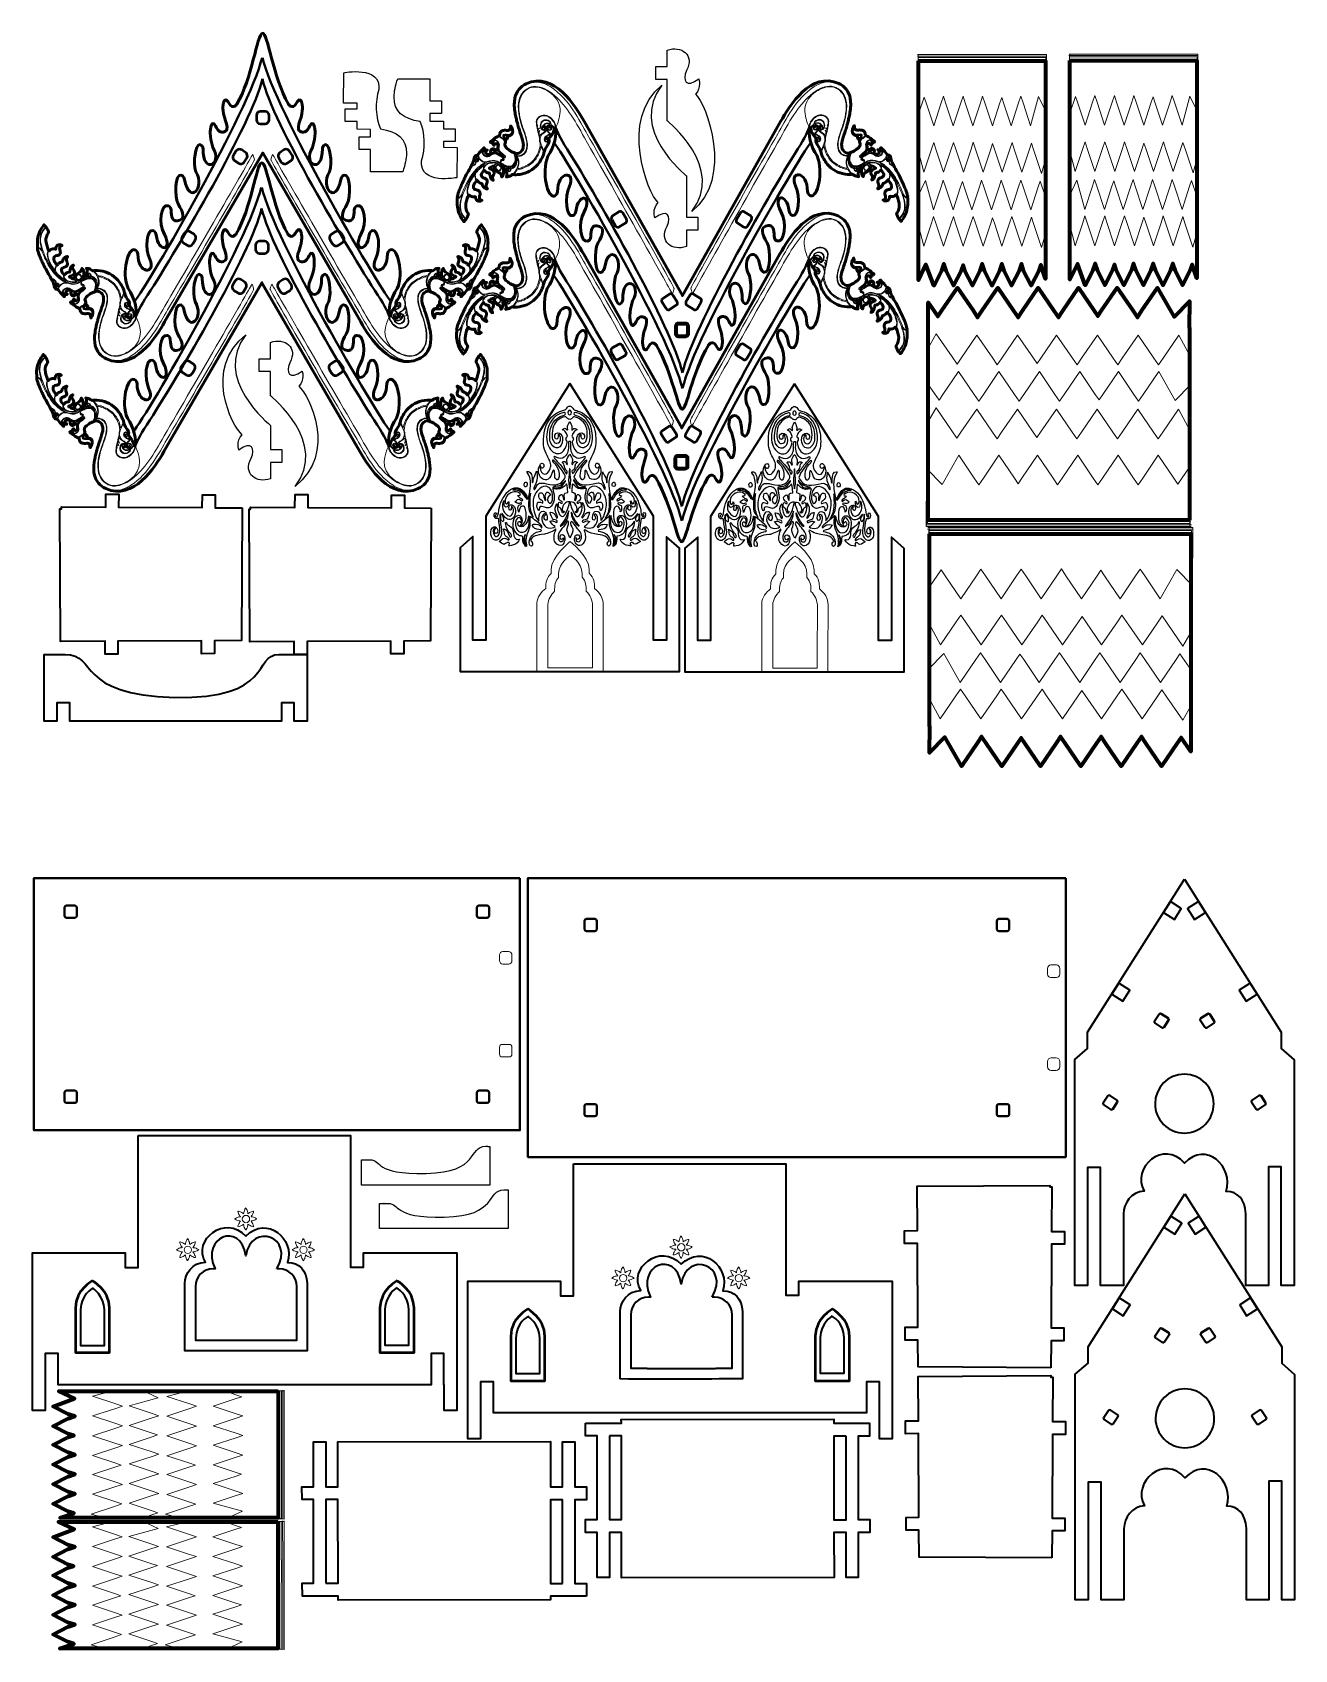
# Model space of a CAD drawing. Header units: centimetres. Extents: x -23.9 to 25.8, y -49.2 to 14.5.
import ezdxf

# ---------------------------------------------------------------- set-up
doc = ezdxf.new("R2010")
doc.units = ezdxf.units.CM
doc.header["$MEASUREMENT"] = 0
doc.layers.add('layer 1', color=7, linetype='Continuous')

msp = doc.modelspace()

# ---------------------------------------------------------------- linework, layer by layer
at = {"layer": 'layer 1', "color": 1, "lineweight": 53}
for points, knots in [([(-15.86618, 11.64979), (-15.86618, 11.64979), (-15.8666, 11.64939), (-15.8666, 11.64939), (-15.8666, 11.64939), (-15.88893, 11.62116), (-15.91578, 11.59414), (-15.94555, 11.57593), (-15.94555, 11.57593), (-15.94555, 11.57593), (-15.94555, 11.59276), (-15.94555, 11.59276), (-15.94555, 11.59276), (-15.94555, 11.59276), (-15.94926, 11.57401), (-15.94926, 11.57401), (-15.94926, 11.57401), (-16.01445, 11.53599), (-16.09316, 11.54232), (-16.17045, 11.67998), (-16.17045, 11.67998), (-16.22763, 11.78197), (-16.27173, 11.81848), (-16.30549, 11.8207), (-16.30549, 11.8207), (-16.37979, 11.82551), (-16.40346, 11.66359), (-16.40346, 11.66359), (-16.40346, 11.66359), (-16.40346, 11.66359), (-16.46989, 11.40274), (-16.31184, 11.00322), (-16.31184, 11.00322), (-16.23631, 10.81209), (-16.24859, 10.6925), (-16.28164, 10.61917), (-16.28164, 10.61917), (-16.374, 10.54545), (-16.54224, 10.46496), (-16.66847, 10.72709), (-16.66847, 10.72709), (-16.72537, 10.84503), (-16.76922, 10.88746), (-16.8027, 10.88995), (-16.8027, 10.88995), (-16.87643, 10.8956), (-16.89999, 10.70804), (-16.89999, 10.70804), (-16.89999, 10.70804), (-16.89999, 10.70804), (-16.96614, 10.40627), (-16.80915, 9.94379), (-16.80915, 9.94379), (-16.40928, 9.2709), (-17.21474, 8.86781), (-17.20067, 9.90136), (-17.20067, 9.90136), (-17.21224, 10.03132), (-17.30153, 10.06177), (-17.33504, 10.06436), (-17.33504, 10.06436), (-17.50247, 10.04272), (-17.59673, 9.38733), (-17.48275, 8.98771), (-17.48275, 8.98771), (-17.09279, 8.36455), (-17.74087, 7.66464), (-17.92263, 8.69226), (-17.92263, 8.69226), (-17.95501, 8.81889), (-18.02324, 8.85254), (-18.05672, 8.85513), (-18.05672, 8.85513), (-18.29826, 8.93037), (-18.33866, 8.00188), (-18.17948, 7.72955), (-18.17948, 7.72955), (-17.96976, 7.39083), (-17.87109, 7.10559), (-18.22372, 7.06423), (-18.22372, 7.06423), (-18.3975, 7.05528), (-18.44738, 7.18439), (-18.45744, 7.49198), (-18.45744, 7.49198), (-18.46171, 7.62234), (-18.55819, 7.65226), (-18.59167, 7.65475), (-18.59167, 7.65475), (-18.83336, 7.73012), (-18.98745, 6.96419), (-18.71458, 6.5293), (-18.71458, 6.5293), (-18.38745, 5.88465), (-18.9538, 5.78114), (-19.0398, 6.51359), (-19.0398, 6.51359), (-19.07205, 6.64008), (-19.14052, 6.67369), (-19.17403, 6.67632), (-19.17403, 6.67632), (-19.41558, 6.75156), (-19.50653, 5.95989), (-19.2968, 5.55088), (-19.2968, 5.55088), (-19.02767, 4.94276), (-19.7776, 4.9473), (-19.76356, 5.76324), (-19.76356, 5.76324), (-19.79595, 5.88989), (-19.86428, 5.92365), (-19.8979, 5.92627), (-19.8979, 5.92627), (-20.13948, 6.00151), (-20.42252, 5.05989), (-20.14555, 4.39306), (-20.14555, 4.39306), (-19.89183, 4.04718), (-19.7776, 3.53675), (-19.84512, 3.29598), (-19.84512, 3.29598), (-19.85077, 3.30288), (-19.85655, 3.30938), (-19.86181, 3.31762), (-19.86181, 3.31762), (-19.87158, 3.33142), (-19.89046, 3.36766), (-19.90947, 3.40168), (-19.90947, 3.40168), (-19.91511, 3.44027), (-19.93332, 3.48301), (-19.96599, 3.53648), (-19.96599, 3.53648), (-19.96599, 3.53648), (-19.97812, 3.5563), (-19.97812, 3.5563), (-19.97812, 3.5563), (-19.97851, 3.55906), (-19.9832, 3.56693), (-19.99244, 3.57989), (-19.99244, 3.57989), (-19.99244, 3.57989), (-19.99354, 3.58167), (-19.99354, 3.58167), (-19.99354, 3.58167), (-19.99354, 3.58167), (-19.99354, 3.58127), (-19.99354, 3.58127), (-19.99354, 3.58127), (-20.00634, 3.59903), (-20.02716, 3.62575), (-20.06452, 3.67205), (-20.06452, 3.67205), (-20.07637, 3.68972), (-20.09221, 3.72057), (-20.10724, 3.75049), (-20.10724, 3.75049), (-20.09263, 3.78629), (-20.09041, 3.83179), (-20.10724, 3.87587), (-20.10724, 3.87587), (-20.11577, 3.89808), (-20.13934, 3.93775), (-20.17945, 3.99785), (-20.17945, 3.99785), (-20.24172, 4.09126), (-20.27079, 4.1494), (-20.28169, 4.20345), (-20.28169, 4.20345), (-20.28349, 4.21226), (-20.29326, 4.24312), (-20.30165, 4.26903), (-20.30165, 4.26903), (-20.30098, 4.27233), (-20.30003, 4.27633), (-20.30042, 4.27785), (-20.30042, 4.27785), (-20.30359, 4.29316), (-20.33033, 4.36274), (-20.34716, 4.39966), (-20.34716, 4.39966), (-20.4192, 4.55774), (-20.51209, 4.69224), (-20.62014, 4.7946), (-20.62014, 4.7946), (-20.81911, 4.98327), (-21.07103, 5.09062), (-21.34965, 5.10549), (-21.34965, 5.10549), (-21.40408, 5.10852), (-21.50925, 5.10593), (-21.50981, 5.10165), (-21.50981, 5.10165), (-21.52565, 5.10081), (-21.53599, 5.0993), (-21.54728, 5.09792), (-21.54728, 5.09792), (-21.61095, 5.14836), (-21.67999, 5.18224), (-21.74377, 5.18998), (-21.74377, 5.18998), (-21.74377, 5.18998), (-21.78597, 5.19506), (-21.78597, 5.19506), (-21.78597, 5.19506), (-21.78597, 5.19506), (-21.77369, 5.1773), (-21.77369, 5.1773), (-21.77369, 5.1773), (-21.75164, 5.1456), (-21.7515, 5.10896), (-21.77217, 5.01484), (-21.77217, 5.01484), (-21.78142, 4.97294), (-21.79863, 4.93546), (-21.81186, 4.90554), (-21.81186, 4.90554), (-21.81186, 4.90554), (-21.81242, 4.90639), (-21.81242, 4.90639), (-21.81242, 4.90639), (-21.81242, 4.90639), (-21.8386, 4.87274), (-21.8386, 4.87274), (-21.8386, 4.87274), (-21.84467, 4.8649), (-21.88076, 4.84588), (-21.92016, 4.82563), (-21.92016, 4.82563), (-21.91134, 4.84518), (-21.90446, 4.86752), (-21.89811, 4.89589), (-21.89811, 4.89589), (-21.88573, 4.95144), (-21.88615, 5.02116), (-21.8991, 5.06996), (-21.8991, 5.06996), (-21.91011, 5.11171), (-21.933, 5.15909), (-21.95064, 5.17676), (-21.95064, 5.17676), (-21.95064, 5.17676), (-21.96525, 5.1915), (-21.96525, 5.1915), (-21.96525, 5.1915), (-21.96525, 5.1915), (-21.97241, 5.15718), (-21.97241, 5.15718), (-21.97241, 5.15718), (-21.98024, 5.11969), (-21.99802, 5.08029), (-22.0158, 5.06127), (-22.0158, 5.06127), (-22.02215, 5.05465), (-22.03827, 5.04364), (-22.05193, 5.03701), (-22.05193, 5.03701), (-22.1893, 4.96921), (-22.22196, 4.94138), (-22.24401, 4.87371), (-22.24401, 4.87371), (-22.25364, 4.8438), (-22.25516, 4.81348), (-22.25036, 4.78622), (-22.25036, 4.78622), (-22.25036, 4.78622), (-22.29044, 4.77741), (-22.29044, 4.77741), (-22.29044, 4.77741), (-22.32723, 4.77959), (-22.41391, 4.81943), (-22.44577, 4.84878), (-22.44577, 4.84878), (-22.44577, 4.84878), (-22.459, 4.86103), (-22.459, 4.86103), (-22.459, 4.86103), (-22.459, 4.86103), (-22.43942, 4.8755), (-22.43942, 4.8755), (-22.43942, 4.8755), (-22.42866, 4.88364), (-22.41737, 4.88943), (-22.41462, 4.88845), (-22.41462, 4.88845), (-22.4058, 4.88529), (-22.35468, 4.90844), (-22.33027, 4.92664), (-22.33027, 4.92664), (-22.3012, 4.94841), (-22.2691, 4.9856), (-22.26412, 5.00367), (-22.26412, 5.00367), (-22.25255, 5.04502), (-22.26966, 5.10371), (-22.30949, 5.1598), (-22.30949, 5.1598), (-22.3333, 5.19355), (-22.33951, 5.21559), (-22.33316, 5.24413), (-22.33316, 5.24413), (-22.32889, 5.26371), (-22.30494, 5.3053), (-22.29294, 5.31415), (-22.29294, 5.31415), (-22.2771, 5.326), (-22.30949, 5.32145), (-22.33041, 5.3089), (-22.33041, 5.3089), (-22.33676, 5.30503), (-22.34311, 5.30076), (-22.34889, 5.29608), (-22.34889, 5.29608), (-22.3901, 5.26384), (-22.4168, 5.21421), (-22.41352, 5.17316), (-22.41352, 5.17316), (-22.41201, 5.15553), (-22.41447, 5.14614), (-22.42273, 5.13732), (-22.42273, 5.13732), (-22.43832, 5.12093), (-22.44852, 5.09062), (-22.44658, 5.06595), (-22.44658, 5.06595), (-22.44577, 5.05465), (-22.447, 5.04405), (-22.44894, 5.04253), (-22.44894, 5.04253), (-22.45113, 5.04102), (-22.46355, 5.0395), (-22.47678, 5.03923), (-22.47678, 5.03923), (-22.55298, 5.03769), (-22.61319, 5.00091), (-22.64449, 4.93849), (-22.64449, 4.93849), (-22.66018, 4.94676), (-22.67849, 4.95625), (-22.68128, 4.95834), (-22.68128, 4.95834), (-22.72757, 4.99761), (-22.76545, 5.05963), (-22.7718, 5.1066), (-22.7718, 5.1066), (-22.7736, 5.11982), (-22.77099, 5.14244), (-22.76602, 5.15677), (-22.76602, 5.15677), (-22.75801, 5.18033), (-22.75445, 5.18487), (-22.72841, 5.20388), (-22.72841, 5.20388), (-22.7058, 5.22044), (-22.68844, 5.22828), (-22.64875, 5.24042), (-22.64875, 5.24042), (-22.59485, 5.25681), (-22.57996, 5.26536), (-22.56123, 5.29002), (-22.56123, 5.29002), (-22.5305, 5.33081), (-22.52803, 5.37435), (-22.55312, 5.43707), (-22.55312, 5.43707), (-22.56232, 5.45992), (-22.57143, 5.49219), (-22.57365, 5.50871), (-22.57365, 5.50871), (-22.57901, 5.54977), (-22.56635, 5.60202), (-22.54387, 5.63204), (-22.54387, 5.63204), (-22.54387, 5.63204), (-22.52609, 5.6559), (-22.52609, 5.6559), (-22.52609, 5.6559), (-22.52609, 5.6559), (-22.54761, 5.65465), (-22.54761, 5.65465), (-22.54761, 5.65465), (-22.57806, 5.653), (-22.60519, 5.64308), (-22.63288, 5.62282), (-22.63288, 5.62282), (-22.64212, 5.61619), (-22.65137, 5.60835), (-22.66085, 5.59926), (-22.66085, 5.59926), (-22.69215, 5.56935), (-22.7222, 5.51948), (-22.73254, 5.48004), (-22.73254, 5.48004), (-22.73254, 5.48004), (-22.74079, 5.44919), (-22.74079, 5.44919), (-22.74079, 5.44919), (-22.74079, 5.44919), (-22.77854, 5.4401), (-22.77854, 5.4401), (-22.77854, 5.4401), (-22.81163, 5.43209), (-22.82112, 5.42742), (-22.85478, 5.40288), (-22.85478, 5.40288), (-22.89432, 5.37395), (-22.91775, 5.34995), (-22.94212, 5.31344), (-22.94212, 5.31344), (-22.9792, 5.35921), (-23.03364, 5.43112), (-23.04602, 5.46049), (-23.04602, 5.46049), (-23.07248, 5.52264), (-23.07689, 5.54553), (-23.07304, 5.59775), (-23.07304, 5.59775), (-23.06863, 5.65643), (-23.03857, 5.68016), (-22.95454, 5.69143), (-22.95454, 5.69143), (-22.89252, 5.69984), (-22.87143, 5.7095), (-22.84582, 5.74106), (-22.84582, 5.74106), (-22.80803, 5.78763), (-22.80461, 5.84618), (-22.83492, 5.92903), (-22.83492, 5.92903), (-22.85241, 5.97654), (-22.83865, 6.04933), (-22.80803, 6.07207), (-22.80803, 6.07207), (-22.79191, 6.08405), (-22.76863, 6.09122), (-22.75582, 6.08819), (-22.75582, 6.08819), (-22.74644, 6.08584), (-22.74605, 6.08668), (-22.75293, 6.09657), (-22.75293, 6.09657), (-22.77854, 6.13379), (-22.88286, 6.13628), (-22.93084, 6.10084), (-22.93084, 6.10084), (-22.96915, 6.07261), (-22.99628, 6.01585), (-22.99793, 5.96086), (-22.99793, 5.96086), (-22.99793, 5.96086), (-22.99822, 5.94639), (-22.99822, 5.94639), (-22.99822, 5.94639), (-22.99822, 5.94639), (-23.02235, 5.95396), (-23.02235, 5.95396), (-23.02235, 5.95396), (-23.0517, 5.96318), (-23.09428, 5.96127), (-23.14621, 5.94845), (-23.14621, 5.94845), (-23.1812, 5.9399), (-23.18935, 5.93576), (-23.22463, 5.90958), (-23.22463, 5.90958), (-23.24241, 5.89636), (-23.25303, 5.88754), (-23.26128, 5.87886), (-23.26128, 5.87886), (-23.27437, 5.89885), (-23.28665, 5.91813), (-23.29201, 5.93108), (-23.29201, 5.93108), (-23.33141, 6.02742), (-23.37802, 6.20448), (-23.38461, 6.28333), (-23.38461, 6.28333), (-23.39234, 6.37549), (-23.35318, 6.5042), (-23.29381, 6.5822), (-23.29381, 6.5822), (-23.2737, 6.60865), (-23.27328, 6.61127), (-23.28622, 6.646), (-23.28622, 6.646), (-23.31681, 6.72827), (-23.37209, 6.83245), (-23.38063, 6.82818), (-23.38063, 6.82818), (-23.3813, 6.82778), (-23.41231, 6.85685), (-23.43354, 6.87559), (-23.43354, 6.87559), (-23.44166, 6.8909), (-23.45048, 6.90769), (-23.45171, 6.90783), (-23.45171, 6.90783), (-23.45214, 6.90783), (-23.45298, 6.90742), (-23.45408, 6.90658), (-23.45408, 6.90658), (-23.46896, 6.89487), (-23.54255, 6.79167), (-23.57176, 6.74042), (-23.57176, 6.74042), (-23.67001, 6.56844), (-23.71908, 6.3875), (-23.72046, 6.19304), (-23.72046, 6.19304), (-23.72085, 6.15583), (-23.71577, 6.05538), (-23.71065, 5.98647), (-23.71065, 5.98647), (-23.71065, 5.98647), (-23.71411, 5.9723), (-23.71411, 5.9723), (-23.71411, 5.9723), (-23.71933, 5.95094), (-23.71217, 5.92048), (-23.67703, 5.81435), (-23.67703, 5.81435), (-23.64521, 5.71778), (-23.63611, 5.69476), (-23.56499, 5.52857), (-23.56499, 5.52857), (-23.52174, 5.42768), (-23.43838, 5.25722), (-23.36242, 5.11474), (-23.36242, 5.11474), (-23.31847, 5.0322), (-23.23966, 4.89757), (-23.19831, 4.83333), (-23.19831, 4.83333), (-23.19831, 4.83333), (-23.16042, 4.75479), (-23.16042, 4.75479), (-23.16042, 4.75479), (-23.16194, 4.75368), (-23.1516, 4.73632), (-23.13739, 4.71633), (-23.13739, 4.71633), (-23.10941, 4.67693), (-23.08186, 4.6101), (-23.06697, 4.54506), (-23.06697, 4.54506), (-23.06242, 4.52534), (-23.05568, 4.49653), (-23.05209, 4.48112), (-23.05209, 4.48112), (-23.04397, 4.44569), (-23.02372, 4.40406), (-23.00647, 4.38714), (-23.00647, 4.38714), (-22.98802, 4.36907), (-22.96005, 4.36177), (-22.93814, 4.36951), (-22.93814, 4.36951), (-22.93468, 4.37072), (-22.93165, 4.37253), (-22.92847, 4.37418), (-22.92847, 4.37418), (-22.88769, 4.32196), (-22.80087, 4.22094), (-22.78366, 4.2026), (-22.78366, 4.2026), (-22.78366, 4.2026), (-22.71377, 4.13177), (-22.71377, 4.13177), (-22.71377, 4.13177), (-22.71377, 4.13177), (-22.7022, 4.11882), (-22.7022, 4.11882), (-22.7022, 4.11882), (-22.68209, 4.09637), (-22.6635, 4.07706), (-22.66075, 4.07612), (-22.66075, 4.07612), (-22.65796, 4.07501), (-22.65218, 4.0921), (-22.64791, 4.11374), (-22.64791, 4.11374), (-22.64791, 4.11374), (-22.63344, 4.17643), (-22.63344, 4.17643), (-22.63344, 4.17643), (-22.62988, 4.17424), (-22.626, 4.17229), (-22.62173, 4.17037), (-22.62173, 4.17037), (-22.60148, 4.16155), (-22.53699, 4.15603), (-22.53548, 4.16307), (-22.53548, 4.16307), (-22.53505, 4.16458), (-22.54663, 4.17394), (-22.56095, 4.18373), (-22.56095, 4.18373), (-22.5921, 4.20483), (-22.60229, 4.22411), (-22.59831, 4.25389), (-22.59831, 4.25389), (-22.59266, 4.29578), (-22.56247, 4.32691), (-22.51742, 4.33751), (-22.51742, 4.33751), (-22.48778, 4.3444), (-22.45762, 4.33629), (-22.37962, 4.30046), (-22.37962, 4.30046), (-22.38484, 4.2912), (-22.3956, 4.27263), (-22.39574, 4.27246), (-22.39574, 4.27246), (-22.39627, 4.27219), (-22.39712, 4.2693), (-22.39864, 4.26395), (-22.39864, 4.26395), (-22.40566, 4.23871), (-22.40386, 4.20331), (-22.39423, 4.17629), (-22.39423, 4.17629), (-22.37891, 4.13342), (-22.33027, 4.10341), (-22.2873, 4.11014), (-22.2873, 4.11014), (-22.26991, 4.11289), (-22.25985, 4.11855), (-22.22747, 4.14362), (-22.22747, 4.14362), (-22.1893, 4.17326), (-22.12728, 4.17286), (-22.09588, 4.16872), (-22.09588, 4.16872), (-22.11281, 4.13467), (-22.12149, 4.07968), (-22.11296, 4.05337), (-22.11296, 4.05337), (-22.09712, 4.0039), (-22.10788, 3.96144), (-22.14301, 3.93539), (-22.14301, 3.93539), (-22.18669, 3.90316), (-22.2214, 3.91059), (-22.25544, 3.95979), (-22.25544, 3.95979), (-22.26663, 3.97591), (-22.2771, 3.98819), (-22.27887, 3.98681), (-22.27887, 3.98681), (-22.28479, 3.9824), (-22.30741, 3.93348), (-22.31803, 3.8967), (-22.31803, 3.8967), (-22.32272, 3.90881), (-22.3314, 3.90578), (-22.35217, 3.89034), (-22.35217, 3.89034), (-22.3635, 3.88209), (-22.38265, 3.87173), (-22.3949, 3.86762), (-22.3949, 3.86762), (-22.3949, 3.86762), (-22.41694, 3.85988), (-22.41694, 3.85988), (-22.41694, 3.85988), (-22.41694, 3.85988), (-22.40925, 3.84915), (-22.40925, 3.84915), (-22.40925, 3.84915), (-22.39091, 3.82324), (-22.33002, 3.7764), (-22.28247, 3.75682), (-22.28247, 3.75682), (-22.29019, 3.7557), (-22.29555, 3.75459), (-22.29474, 3.75352), (-22.29474, 3.75352), (-22.29333, 3.75143), (-22.27061, 3.73393), (-22.24429, 3.71438), (-22.24429, 3.71438), (-22.19028, 3.67441), (-22.15596, 3.65513), (-22.10911, 3.63817), (-22.10911, 3.63817), (-22.10911, 3.63817), (-22.08678, 3.63016), (-22.08678, 3.63016), (-22.08678, 3.63016), (-22.08678, 3.63016), (-22.04296, 3.58594), (-22.04296, 3.58594), (-22.04296, 3.58594), (-22.04448, 3.50269), (-22.00271, 3.44344), (-21.92433, 3.41796), (-21.92433, 3.41796), (-21.88531, 3.40528), (-21.82234, 3.40127), (-21.77947, 3.40871), (-21.77947, 3.40871), (-21.73622, 3.41615), (-21.6789, 3.40817), (-21.65738, 3.39165), (-21.65738, 3.39165), (-21.63314, 3.37291), (-21.62707, 3.35649), (-21.62513, 3.30413), (-21.62513, 3.30413), (-21.62418, 3.27906), (-21.61977, 3.25355), (-21.6155, 3.2475), (-21.6155, 3.2475), (-21.6155, 3.2475), (-21.60764, 3.23632), (-21.60764, 3.23632), (-21.60764, 3.23632), (-21.60764, 3.23632), (-21.59938, 3.25315), (-21.59938, 3.25315), (-21.59938, 3.25315), (-21.54714, 3.34397), (-21.53101, 3.40336), (-21.53281, 3.44744), (-21.53281, 3.44744), (-21.53144, 3.44525), (-21.53087, 3.44784), (-21.5302, 3.45572), (-21.5302, 3.45572), (-21.5277, 3.48466), (-21.53983, 3.52228), (-21.56188, 3.55327), (-21.56188, 3.55327), (-21.58061, 3.57975), (-21.58682, 3.58497), (-21.62072, 3.60082), (-21.62072, 3.60082), (-21.6487, 3.61404), (-21.66867, 3.61902), (-21.69625, 3.61956), (-21.69625, 3.61956), (-21.73206, 3.61751), (-21.74282, 3.62949), (-21.74847, 3.64093), (-21.74847, 3.64093), (-21.73922, 3.64947), (-21.73647, 3.6558), (-21.7333, 3.67027), (-21.7333, 3.67027), (-21.72836, 3.69261), (-21.72903, 3.6952), (-21.74875, 3.72263), (-21.74875, 3.72263), (-21.77009, 3.75254), (-21.80678, 3.78175), (-21.84315, 3.78562), (-21.84315, 3.78562), (-21.80992, 3.8122), (-21.80622, 3.84844), (-21.82936, 3.90275), (-21.82936, 3.90275), (-21.83765, 3.9219), (-21.84506, 3.94505), (-21.84576, 3.954), (-21.84576, 3.954), (-21.84784, 3.97577), (-21.83116, 4.01491), (-21.80428, 4.05185), (-21.80428, 4.05185), (-21.78445, 4.07901), (-21.77535, 4.08698), (-21.69915, 4.14308), (-21.69915, 4.14308), (-21.63163, 4.19281), (-21.60626, 4.2091), (-21.56601, 4.22865), (-21.56601, 4.22865), (-21.54357, 4.23955), (-21.43911, 4.27798), (-21.39431, 4.29521), (-21.39431, 4.29521), (-21.39431, 4.29521), (-21.38701, 4.29561), (-21.38701, 4.29561), (-21.38701, 4.29561), (-21.31398, 4.30046), (-21.21736, 4.25029), (-21.16956, 4.18292), (-21.16956, 4.18292), (-21.14144, 4.14321), (-21.12214, 4.08934), (-21.11498, 4.03035), (-21.11498, 4.03035), (-21.10465, 3.94451), (-21.11858, 3.85272), (-21.16017, 3.73144), (-21.16017, 3.73144), (-21.17093, 3.70005), (-21.18748, 3.65112), (-21.19683, 3.62272), (-21.19683, 3.62272), (-21.20607, 3.59449), (-21.2229, 3.54391), (-21.23419, 3.51043), (-21.23419, 3.51043), (-21.26781, 3.40982), (-21.27511, 3.38738), (-21.30128, 3.30261), (-21.30128, 3.30261), (-21.31522, 3.25796), (-21.3312, 3.20436), (-21.33684, 3.18343), (-21.33684, 3.18343), (-21.34235, 3.16246), (-21.35628, 3.11024), (-21.36785, 3.0671), (-21.36785, 3.0671), (-21.37928, 3.02396), (-21.39805, 2.94653), (-21.40934, 2.89512), (-21.40934, 2.89512), (-21.42765, 2.81106), (-21.43333, 2.78118), (-21.45069, 2.67024), (-21.45069, 2.67024), (-21.4781, 2.4962), (-21.47535, 2.29457), (-21.44405, 2.16105), (-21.44405, 2.16105), (-21.38923, 1.92776), (-21.22371, 1.72724), (-21.00128, 1.62458), (-21.00128, 1.62458), (-19.90866, 1.14335), (-19.05688, 2.4747), (-18.70974, 3.0813), (-18.70974, 3.0813), (-18.70974, 3.0813), (-14.85222, 9.73143), (-14.85222, 9.73143), (-14.85222, 9.73143), (-14.85222, 9.73143), (-10.99481, 3.0813), (-10.99481, 3.0813), (-10.99481, 3.0813), (-10.64754, 2.4747), (-9.79579, 1.14335), (-8.70327, 1.62458), (-8.70327, 1.62458), (-8.48085, 1.72724), (-8.31536, 1.92776), (-8.2605, 2.16105), (-8.2605, 2.16105), (-8.2291, 2.29457), (-8.22646, 2.4962), (-8.25376, 2.67024), (-8.25376, 2.67024), (-8.27126, 2.78118), (-8.27676, 2.81106), (-8.29525, 2.89512), (-8.29525, 2.89512), (-8.30654, 2.94653), (-8.32513, 3.02396), (-8.3367, 3.0671), (-8.3367, 3.0671), (-8.34817, 3.11024), (-8.36207, 3.16246), (-8.36771, 3.18343), (-8.36771, 3.18343), (-8.37325, 3.20436), (-8.38923, 3.25796), (-8.40313, 3.30261), (-8.40313, 3.30261), (-8.42945, 3.38738), (-8.43661, 3.40982), (-8.47037, 3.51043), (-8.47037, 3.51043), (-8.48155, 3.54391), (-8.49834, 3.59449), (-8.50773, 3.62272), (-8.50773, 3.62272), (-8.51697, 3.65112), (-8.53352, 3.70005), (-8.54424, 3.73144), (-8.54424, 3.73144), (-8.58601, 3.85272), (-8.59977, 3.94451), (-8.58943, 4.03035), (-8.58943, 4.03035), (-8.58227, 4.08934), (-8.56297, 4.14321), (-8.53489, 4.18292), (-8.53489, 4.18292), (-8.4872, 4.25029), (-8.39046, 4.30046), (-8.31744, 4.29561), (-8.31744, 4.29561), (-8.31744, 4.29561), (-8.3101, 4.29521), (-8.3101, 4.29521), (-8.3101, 4.29521), (-8.26548, 4.27798), (-8.16102, 4.23955), (-8.1384, 4.22865), (-8.1384, 4.22865), (-8.09819, 4.2091), (-8.07296, 4.19281), (-8.0053, 4.14308), (-8.0053, 4.14308), (-7.92924, 4.08698), (-7.92, 4.07901), (-7.90014, 4.05185), (-7.90014, 4.05185), (-7.87329, 4.01491), (-7.85661, 3.97577), (-7.85869, 3.954), (-7.85869, 3.954), (-7.8595, 3.94505), (-7.86694, 3.9219), (-7.87506, 3.90275), (-7.87506, 3.90275), (-7.89837, 3.84844), (-7.89449, 3.8122), (-7.86144, 3.78562), (-7.86144, 3.78562), (-7.89781, 3.78175), (-7.93432, 3.75254), (-7.95584, 3.72263), (-7.95584, 3.72263), (-7.97539, 3.6952), (-7.97609, 3.69261), (-7.97112, 3.67027), (-7.97112, 3.67027), (-7.96794, 3.6558), (-7.96519, 3.64947), (-7.95609, 3.64093), (-7.95609, 3.64093), (-7.96163, 3.62949), (-7.97235, 3.61751), (-8.00819, 3.61956), (-8.00819, 3.61956), (-8.03589, 3.61902), (-8.05575, 3.61404), (-8.08372, 3.60082), (-8.08372, 3.60082), (-8.11759, 3.58497), (-8.12394, 3.57975), (-8.14267, 3.55327), (-8.14267, 3.55327), (-8.16458, 3.52228), (-8.17686, 3.48466), (-8.17439, 3.45572), (-8.17439, 3.45572), (-8.17368, 3.44758), (-8.17301, 3.44525), (-8.17164, 3.44744), (-8.17164, 3.44744), (-8.1734, 3.40336), (-8.15728, 3.34397), (-8.10507, 3.25315), (-8.10507, 3.25315), (-8.10507, 3.25315), (-8.09681, 3.23632), (-8.09681, 3.23632), (-8.09681, 3.23632), (-8.09681, 3.23632), (-8.08895, 3.2475), (-8.08895, 3.2475), (-8.08895, 3.2475), (-8.08468, 3.25355), (-8.08041, 3.27906), (-8.07942, 3.30413), (-8.07942, 3.30413), (-8.07737, 3.35649), (-8.07131, 3.37291), (-8.04704, 3.39165), (-8.04704, 3.39165), (-8.02555, 3.40817), (-7.96837, 3.41615), (-7.92508, 3.40871), (-7.92508, 3.40871), (-7.88211, 3.40127), (-7.81914, 3.40528), (-7.78012, 3.41796), (-7.78012, 3.41796), (-7.70184, 3.44344), (-7.66011, 3.50269), (-7.66148, 3.58594), (-7.66148, 3.58594), (-7.66148, 3.58594), (-7.61778, 3.63016), (-7.61778, 3.63016), (-7.61778, 3.63016), (-7.61778, 3.63016), (-7.59534, 3.63817), (-7.59534, 3.63817), (-7.59534, 3.63817), (-7.54849, 3.65513), (-7.51416, 3.67441), (-7.46015, 3.71438), (-7.46015, 3.71438), (-7.43384, 3.73393), (-7.41108, 3.75143), (-7.40971, 3.75352), (-7.40971, 3.75352), (-7.4089, 3.75476), (-7.4144, 3.7557), (-7.42198, 3.75682), (-7.42198, 3.75682), (-7.37457, 3.7764), (-7.3135, 3.82324), (-7.2952, 3.84915), (-7.2952, 3.84915), (-7.2952, 3.84915), (-7.28747, 3.85988), (-7.28747, 3.85988), (-7.28747, 3.85988), (-7.28747, 3.85988), (-7.30966, 3.86762), (-7.30966, 3.86762), (-7.30966, 3.86762), (-7.32179, 3.87173), (-7.34109, 3.88209), (-7.35224, 3.89034), (-7.35224, 3.89034), (-7.37305, 3.90578), (-7.38173, 3.90881), (-7.38642, 3.8967), (-7.38642, 3.8967), (-7.39704, 3.93348), (-7.41962, 3.9824), (-7.42569, 3.98681), (-7.42569, 3.98681), (-7.42735, 3.98819), (-7.43796, 3.97591), (-7.44911, 3.95979), (-7.44911, 3.95979), (-7.48301, 3.91059), (-7.51787, 3.90316), (-7.56158, 3.93539), (-7.56158, 3.93539), (-7.59657, 3.96144), (-7.60747, 4.0039), (-7.59146, 4.05337), (-7.59146, 4.05337), (-7.58306, 4.07968), (-7.59146, 4.13467), (-7.60857, 4.16872), (-7.60857, 4.16872), (-7.57714, 4.17286), (-7.51526, 4.17326), (-7.47709, 4.14362), (-7.47709, 4.14362), (-7.4447, 4.11855), (-7.43451, 4.11289), (-7.41729, 4.11014), (-7.41729, 4.11014), (-7.37429, 4.10341), (-7.32564, 4.13342), (-7.31022, 4.17629), (-7.31022, 4.17629), (-7.3007, 4.20331), (-7.29879, 4.23871), (-7.30581, 4.26395), (-7.30581, 4.26395), (-7.30733, 4.2693), (-7.30814, 4.27219), (-7.30871, 4.27246), (-7.30871, 4.27246), (-7.30871, 4.27246), (-7.31957, 4.2912), (-7.32497, 4.30046), (-7.32497, 4.30046), (-7.24683, 4.33629), (-7.21677, 4.3444), (-7.18714, 4.33751), (-7.18714, 4.33751), (-7.14209, 4.32691), (-7.11179, 4.29578), (-7.10625, 4.25389), (-7.10625, 4.25389), (-7.10212, 4.22411), (-7.11246, 4.20483), (-7.14347, 4.18373), (-7.14347, 4.18373), (-7.15779, 4.17394), (-7.16939, 4.16458), (-7.16897, 4.16307), (-7.16897, 4.16307), (-7.1676, 4.15603), (-7.10297, 4.16155), (-7.08272, 4.17037), (-7.08272, 4.17037), (-7.07841, 4.17229), (-7.07457, 4.17424), (-7.07111, 4.17643), (-7.07111, 4.17643), (-7.07111, 4.17643), (-7.05665, 4.11374), (-7.05665, 4.11374), (-7.05665, 4.11374), (-7.05224, 4.0921), (-7.04645, 4.07514), (-7.04384, 4.07612), (-7.04384, 4.07612), (-7.04109, 4.07706), (-7.02236, 4.09637), (-7.00221, 4.11882), (-7.00221, 4.11882), (-7.00221, 4.11882), (-6.99064, 4.13177), (-6.99064, 4.13177), (-6.99064, 4.13177), (-6.99064, 4.13177), (-6.92093, 4.2026), (-6.92093, 4.2026), (-6.92093, 4.2026), (-6.90354, 4.22094), (-6.81672, 4.32196), (-6.77594, 4.37418), (-6.77594, 4.37418), (-6.77277, 4.37253), (-6.76973, 4.37072), (-6.76631, 4.36951), (-6.76631, 4.36951), (-6.7444, 4.36177), (-6.71643, 4.36907), (-6.69794, 4.38714), (-6.69794, 4.38714), (-6.68073, 4.40406), (-6.66062, 4.44569), (-6.65233, 4.48112), (-6.65233, 4.48112), (-6.64877, 4.49653), (-6.64199, 4.52534), (-6.63744, 4.54506), (-6.63744, 4.54506), (-6.62259, 4.6101), (-6.595, 4.67693), (-6.56703, 4.71633), (-6.56703, 4.71633), (-6.55285, 4.73632), (-6.54251, 4.75368), (-6.54403, 4.75479), (-6.54403, 4.75479), (-6.54403, 4.75479), (-6.50614, 4.83333), (-6.50614, 4.83333), (-6.50614, 4.83333), (-6.46479, 4.89757), (-6.38598, 5.0322), (-6.34199, 5.11474), (-6.34199, 5.11474), (-6.26607, 5.25722), (-6.18271, 5.42768), (-6.13942, 5.52857), (-6.13942, 5.52857), (-6.06834, 5.69476), (-6.05924, 5.71778), (-6.02738, 5.81435), (-6.02738, 5.81435), (-5.99225, 5.92048), (-5.98508, 5.95094), (-5.99034, 5.9723), (-5.99034, 5.9723), (-5.99034, 5.9723), (-5.99376, 5.98647), (-5.99376, 5.98647), (-5.99376, 5.98647), (-5.98868, 6.05538), (-5.98385, 6.15583), (-5.98399, 6.19304), (-5.98399, 6.19304), (-5.98537, 6.3875), (-6.03444, 6.56844), (-6.13269, 6.74042), (-6.13269, 6.74042), (-6.16204, 6.79167), (-6.23549, 6.89487), (-6.25051, 6.90658), (-6.25051, 6.90658), (-6.25147, 6.90742), (-6.25228, 6.90783), (-6.2527, 6.90783), (-6.2527, 6.90783), (-6.25394, 6.90783), (-6.2629, 6.8909), (-6.27105, 6.87559), (-6.27105, 6.87559), (-6.29225, 6.85685), (-6.32312, 6.82778), (-6.32396, 6.82818), (-6.32396, 6.82818), (-6.3325, 6.83245), (-6.3876, 6.72827), (-6.41823, 6.646), (-6.41823, 6.646), (-6.43117, 6.61127), (-6.43089, 6.60865), (-6.41078, 6.5822), (-6.41078, 6.5822), (-6.35123, 6.5042), (-6.31211, 6.37549), (-6.31984, 6.28333), (-6.31984, 6.28333), (-6.32643, 6.20448), (-6.373, 6.02742), (-6.41255, 5.93108), (-6.41255, 5.93108), (-6.4178, 5.91813), (-6.43018, 5.89885), (-6.44331, 5.87886), (-6.44331, 5.87886), (-6.45142, 5.88754), (-6.46218, 5.89636), (-6.47982, 5.90958), (-6.47982, 5.90958), (-6.5151, 5.93576), (-6.52335, 5.9399), (-6.55835, 5.94845), (-6.55835, 5.94845), (-6.61017, 5.96127), (-6.65289, 5.96318), (-6.68224, 5.95396), (-6.68224, 5.95396), (-6.68224, 5.95396), (-6.70623, 5.94639), (-6.70623, 5.94639), (-6.70623, 5.94639), (-6.70623, 5.94639), (-6.70662, 5.96086), (-6.70662, 5.96086), (-6.70662, 5.96086), (-6.70814, 6.01585), (-6.73544, 6.07261), (-6.77375, 6.10084), (-6.77375, 6.10084), (-6.8217, 6.13628), (-6.92601, 6.13379), (-6.95166, 6.09657), (-6.95166, 6.09657), (-6.9584, 6.08668), (-6.95812, 6.08584), (-6.94877, 6.08819), (-6.94877, 6.08819), (-6.93593, 6.09122), (-6.91264, 6.08405), (-6.89652, 6.07207), (-6.89652, 6.07207), (-6.86594, 6.04933), (-6.85214, 5.97654), (-6.86953, 5.92903), (-6.86953, 5.92903), (-6.89998, 5.84618), (-6.89652, 5.78763), (-6.85877, 5.74106), (-6.85877, 5.74106), (-6.83313, 5.7095), (-6.81207, 5.69984), (-6.75005, 5.69143), (-6.75005, 5.69143), (-6.66598, 5.68016), (-6.63592, 5.65643), (-6.63151, 5.59775), (-6.63151, 5.59775), (-6.62767, 5.54553), (-6.63208, 5.52264), (-6.65854, 5.46049), (-6.65854, 5.46049), (-6.67096, 5.43112), (-6.72539, 5.35921), (-6.76243, 5.31344), (-6.76243, 5.31344), (-6.78684, 5.34995), (-6.81027, 5.37395), (-6.84981, 5.40288), (-6.84981, 5.40288), (-6.88343, 5.42742), (-6.89296, 5.43209), (-6.92601, 5.4401), (-6.92601, 5.4401), (-6.92601, 5.4401), (-6.96376, 5.44919), (-6.96376, 5.44919), (-6.96376, 5.44919), (-6.96376, 5.44919), (-6.97205, 5.48004), (-6.97205, 5.48004), (-6.97205, 5.48004), (-6.98239, 5.51948), (-7.01241, 5.56935), (-7.0437, 5.59926), (-7.0437, 5.59926), (-7.05323, 5.60835), (-7.06243, 5.61619), (-7.07168, 5.62282), (-7.07168, 5.62282), (-7.09937, 5.64308), (-7.12653, 5.653), (-7.15698, 5.65465), (-7.15698, 5.65465), (-7.15698, 5.65465), (-7.17846, 5.6559), (-7.17846, 5.6559), (-7.17846, 5.6559), (-7.17846, 5.6559), (-7.16068, 5.63204), (-7.16068, 5.63204), (-7.16068, 5.63204), (-7.13824, 5.60202), (-7.12554, 5.54977), (-7.13094, 5.50871), (-7.13094, 5.50871), (-7.13313, 5.49219), (-7.14223, 5.45992), (-7.15147, 5.43707), (-7.15147, 5.43707), (-7.17656, 5.37435), (-7.17405, 5.33081), (-7.14332, 5.29002), (-7.14332, 5.29002), (-7.12459, 5.26536), (-7.1097, 5.25681), (-7.05584, 5.24042), (-7.05584, 5.24042), (-7.01615, 5.22828), (-6.99879, 5.22044), (-6.97618, 5.20388), (-6.97618, 5.20388), (-6.95014, 5.18487), (-6.94655, 5.18033), (-6.93843, 5.15677), (-6.93843, 5.15677), (-6.9336, 5.14244), (-6.93099, 5.11982), (-6.93279, 5.1066), (-6.93279, 5.1066), (-6.9391, 5.05963), (-6.97699, 4.99761), (-7.02331, 4.95834), (-7.02331, 4.95834), (-7.02606, 4.95612), (-7.04441, 4.94676), (-7.0601, 4.93849), (-7.0601, 4.93849), (-7.0914, 5.00091), (-7.15161, 5.03755), (-7.22781, 5.03923), (-7.22781, 5.03923), (-7.24104, 5.0395), (-7.25343, 5.04102), (-7.25565, 5.04253), (-7.25565, 5.04253), (-7.2577, 5.04405), (-7.25882, 5.05465), (-7.25784, 5.06595), (-7.25784, 5.06595), (-7.25607, 5.09062), (-7.26613, 5.12093), (-7.28168, 5.13732), (-7.28168, 5.13732), (-7.29008, 5.14614), (-7.29258, 5.15553), (-7.29107, 5.17316), (-7.29107, 5.17316), (-7.28775, 5.21421), (-7.31449, 5.26384), (-7.3557, 5.29608), (-7.3557, 5.29608), (-7.36148, 5.30076), (-7.36783, 5.30503), (-7.37415, 5.3089), (-7.37415, 5.3089), (-7.3951, 5.32145), (-7.42749, 5.326), (-7.41165, 5.31415), (-7.41165, 5.31415), (-7.39965, 5.3053), (-7.37566, 5.26371), (-7.3714, 5.24413), (-7.3714, 5.24413), (-7.36505, 5.21559), (-7.3714, 5.19355), (-7.3951, 5.1598), (-7.3951, 5.1598), (-7.43493, 5.10371), (-7.45201, 5.04502), (-7.44043, 5.00367), (-7.44043, 5.00367), (-7.4355, 4.9856), (-7.40336, 4.94841), (-7.37429, 4.92664), (-7.37429, 4.92664), (-7.34991, 4.90844), (-7.29879, 4.88529), (-7.28997, 4.88845), (-7.28997, 4.88845), (-7.28705, 4.88943), (-7.2759, 4.88364), (-7.26514, 4.8755), (-7.26514, 4.8755), (-7.26514, 4.8755), (-7.24559, 4.86103), (-7.24559, 4.86103), (-7.24559, 4.86103), (-7.24559, 4.86103), (-7.25882, 4.84878), (-7.25882, 4.84878), (-7.25882, 4.84878), (-7.29064, 4.81943), (-7.37732, 4.77959), (-7.41412, 4.77741), (-7.41412, 4.77741), (-7.41412, 4.77741), (-7.45423, 4.78622), (-7.45423, 4.78622), (-7.45423, 4.78622), (-7.44939, 4.81348), (-7.45091, 4.8438), (-7.46054, 4.87371), (-7.46054, 4.87371), (-7.48259, 4.94138), (-7.51526, 4.96921), (-7.65267, 5.03701), (-7.65267, 5.03701), (-7.66628, 5.04364), (-7.68244, 5.05465), (-7.68875, 5.06127), (-7.68875, 5.06127), (-7.70653, 5.08029), (-7.72431, 5.11969), (-7.73218, 5.15718), (-7.73218, 5.15718), (-7.73218, 5.15718), (-7.73934, 5.1915), (-7.73934, 5.1915), (-7.73934, 5.1915), (-7.73934, 5.1915), (-7.75395, 5.17676), (-7.75395, 5.17676), (-7.75395, 5.17676), (-7.77159, 5.15909), (-7.79445, 5.11171), (-7.80549, 5.06996), (-7.80549, 5.06996), (-7.81829, 5.02116), (-7.81872, 4.95144), (-7.80644, 4.89589), (-7.80644, 4.89589), (-7.80009, 4.86752), (-7.79321, 4.84518), (-7.78439, 4.82563), (-7.78439, 4.82563), (-7.8238, 4.84588), (-7.85992, 4.8649), (-7.86599, 4.87274), (-7.86599, 4.87274), (-7.86599, 4.87274), (-7.89217, 4.90639), (-7.89217, 4.90639), (-7.89217, 4.90639), (-7.89217, 4.90639), (-7.8927, 4.90554), (-7.8927, 4.90554), (-7.8927, 4.90554), (-7.90592, 4.93546), (-7.92303, 4.97294), (-7.93238, 5.01484), (-7.93238, 5.01484), (-7.95306, 5.10896), (-7.95281, 5.1456), (-7.93087, 5.1773), (-7.93087, 5.1773), (-7.93087, 5.1773), (-7.91848, 5.19506), (-7.91848, 5.19506), (-7.91848, 5.19506), (-7.91848, 5.19506), (-7.96064, 5.18998), (-7.96064, 5.18998), (-7.96064, 5.18998), (-8.02446, 5.18224), (-8.0935, 5.14836), (-8.15717, 5.09792), (-8.15717, 5.09792), (-8.1686, 5.0993), (-8.17894, 5.10081), (-8.19464, 5.10165), (-8.19464, 5.10165), (-8.1952, 5.10593), (-8.30033, 5.10852), (-8.3549, 5.10549), (-8.3549, 5.10549), (-8.63342, 5.09062), (-8.88531, 4.98327), (-9.08445, 4.7946), (-9.08445, 4.7946), (-9.19233, 4.69224), (-9.28536, 4.55774), (-9.35729, 4.39966), (-9.35729, 4.39966), (-9.37411, 4.36274), (-9.40082, 4.29316), (-9.40414, 4.27785), (-9.40414, 4.27785), (-9.40456, 4.27633), (-9.40347, 4.27233), (-9.4029, 4.26903), (-9.4029, 4.26903), (-9.4113, 4.24312), (-9.4211, 4.21226), (-9.42287, 4.20345), (-9.42287, 4.20345), (-9.43377, 4.1494), (-9.46284, 4.09126), (-9.52514, 3.99785), (-9.52514, 3.99785), (-9.56525, 3.93775), (-9.58882, 3.89808), (-9.59735, 3.87587), (-9.59735, 3.87587), (-9.61414, 3.83179), (-9.6121, 3.78629), (-9.59735, 3.75049), (-9.59735, 3.75049), (-9.61238, 3.72057), (-9.62822, 3.68972), (-9.63993, 3.67205), (-9.63993, 3.67205), (-9.6774, 3.62575), (-9.69821, 3.59903), (-9.71102, 3.58127), (-9.71102, 3.58127), (-9.71102, 3.58127), (-9.71102, 3.58167), (-9.71102, 3.58167), (-9.71102, 3.58167), (-9.71102, 3.58167), (-9.71215, 3.57989), (-9.71215, 3.57989), (-9.71215, 3.57989), (-9.72135, 3.56693), (-9.72633, 3.55906), (-9.72647, 3.5563), (-9.72647, 3.5563), (-9.72647, 3.5563), (-9.7386, 3.53648), (-9.7386, 3.53648), (-9.7386, 3.53648), (-9.77124, 3.48301), (-9.78944, 3.44027), (-9.79508, 3.40168), (-9.79508, 3.40168), (-9.8141, 3.36766), (-9.83297, 3.33142), (-9.84278, 3.31762), (-9.84278, 3.31762), (-9.848, 3.30938), (-9.85365, 3.30288), (-9.85933, 3.29598), (-9.85933, 3.29598), (-9.92699, 3.53675), (-9.81272, 4.04718), (-9.55904, 4.39306), (-9.55904, 4.39306), (-9.28204, 5.05989), (-9.56511, 6.00151), (-9.80666, 5.92627), (-9.80666, 5.92627), (-9.84017, 5.92365), (-9.90864, 5.88989), (-9.94103, 5.76324), (-9.94103, 5.76324), (-9.92699, 4.9473), (-10.67689, 4.94276), (-10.40765, 5.55088), (-10.40765, 5.55088), (-10.19803, 5.95989), (-10.28897, 6.75156), (-10.53056, 6.67632), (-10.53056, 6.67632), (-10.56403, 6.67369), (-10.63254, 6.64008), (-10.66479, 6.51359), (-10.66479, 6.51359), (-10.75076, 5.78114), (-11.31714, 5.88465), (-10.98998, 6.5293), (-10.98998, 6.5293), (-10.71714, 6.96419), (-10.8712, 7.73012), (-11.11278, 7.65475), (-11.11278, 7.65475), (-11.1464, 7.65226), (-11.24285, 7.62234), (-11.24712, 7.49198), (-11.24712, 7.49198), (-11.25721, 7.18439), (-11.30709, 7.05528), (-11.48083, 7.06423), (-11.48083, 7.06423), (-11.83336, 7.10559), (-11.73483, 7.39083), (-11.52507, 7.72955), (-11.52507, 7.72955), (-11.36593, 8.00188), (-11.40615, 8.93037), (-11.64787, 8.85513), (-11.64787, 8.85513), (-11.68135, 8.85254), (-11.74958, 8.81889), (-11.78196, 8.69226), (-11.78196, 8.69226), (-11.96372, 7.66464), (-12.6118, 8.36455), (-12.22181, 8.98771), (-12.22181, 8.98771), (-12.10772, 9.38733), (-12.20198, 10.04272), (-12.36955, 10.06436), (-12.36955, 10.06436), (-12.40303, 10.06177), (-12.49232, 10.03132), (-12.50375, 9.90136), (-12.50375, 9.90136), (-12.48985, 8.86781), (-13.29517, 9.2709), (-12.8954, 9.94379), (-12.8954, 9.94379), (-12.73845, 10.40627), (-12.8046, 10.70804), (-12.8046, 10.70804), (-12.8046, 10.70804), (-12.8046, 10.70804), (-12.82802, 10.8956), (-12.90175, 10.88995), (-12.90175, 10.88995), (-12.93537, 10.88746), (-12.97919, 10.84503), (-13.03609, 10.72709), (-13.03609, 10.72709), (-13.16231, 10.46496), (-13.33059, 10.54545), (-13.42291, 10.61917), (-13.42291, 10.61917), (-13.456, 10.6925), (-13.46824, 10.81209), (-13.39261, 11.00322), (-13.39261, 11.00322), (-13.23453, 11.40274), (-13.3011, 11.66359), (-13.3011, 11.66359), (-13.3011, 11.66359), (-13.3011, 11.66359), (-13.3248, 11.82551), (-13.39906, 11.8207), (-13.39906, 11.8207), (-13.43282, 11.81848), (-13.47692, 11.78197), (-13.53414, 11.67998), (-13.53414, 11.67998), (-13.61143, 11.54232), (-13.6901, 11.53599), (-13.7553, 11.57401), (-13.7553, 11.57401), (-13.7553, 11.57401), (-13.7589, 11.59276), (-13.7589, 11.59276), (-13.7589, 11.59276), (-13.7589, 11.59276), (-13.7589, 11.57593), (-13.7589, 11.57593), (-13.7589, 11.57593), (-13.78878, 11.59414), (-13.81552, 11.62116), (-13.83799, 11.64939), (-13.83799, 11.64939), (-13.83799, 11.64939), (-13.83841, 11.64939), (-13.83841, 11.64979), (-13.83841, 11.64979), (-14.44872, 12.71887), (-14.65019, 14.47949), (-14.86436, 14.44476), (-14.86436, 14.44476), (-15.06731, 14.41182), (-15.28177, 12.63882), (-15.86646, 11.64979), (-15.86646, 11.64979), (-15.86646, 11.64979), (-15.86618, 11.64979), (-15.86618, 11.64979)], [0, 0, 0, 0, 0.00235849, 0.00235849, 0.00235849, 0.00235849, 0.00471698, 0.00471698, 0.00471698, 0.00471698, 0.00707547, 0.00707547, 0.00707547, 0.00707547, 0.00943396, 0.00943396, 0.00943396, 0.00943396, 0.01179245, 0.01179245, 0.01179245, 0.01179245, 0.01415094, 0.01415094, 0.01415094, 0.01415094, 0.01650943, 0.01650943, 0.01650943, 0.01650943, 0.01886792, 0.01886792, 0.01886792, 0.01886792, 0.02122642, 0.02122642, 0.02122642, 0.02122642, 0.02358491, 0.02358491, 0.02358491, 0.02358491, 0.0259434, 0.0259434, 0.0259434, 0.0259434, 0.02830189, 0.02830189, 0.02830189, 0.02830189, 0.03066038, 0.03066038, 0.03066038, 0.03066038, 0.03301887, 0.03301887, 0.03301887, 0.03301887, 0.03537736, 0.03537736, 0.03537736, 0.03537736, 0.03773585, 0.03773585, 0.03773585, 0.03773585, 0.04009434, 0.04009434, 0.04009434, 0.04009434, 0.04245283, 0.04245283, 0.04245283, 0.04245283, 0.04481132, 0.04481132, 0.04481132, 0.04481132, 0.04716981, 0.04716981, 0.04716981, 0.04716981, 0.0495283, 0.0495283, 0.0495283, 0.0495283, 0.05188679, 0.05188679, 0.05188679, 0.05188679, 0.05424528, 0.05424528, 0.05424528, 0.05424528, 0.05660377, 0.05660377, 0.05660377, 0.05660377, 0.05896226, 0.05896226, 0.05896226, 0.05896226, 0.06132075, 0.06132075, 0.06132075, 0.06132075, 0.06367925, 0.06367925, 0.06367925, 0.06367925, 0.06603774, 0.06603774, 0.06603774, 0.06603774, 0.06839623, 0.06839623, 0.06839623, 0.06839623, 0.07075472, 0.07075472, 0.07075472, 0.07075472, 0.07311321, 0.07311321, 0.07311321, 0.07311321, 0.0754717, 0.0754717, 0.0754717, 0.0754717, 0.07783019, 0.07783019, 0.07783019, 0.07783019, 0.08018868, 0.08018868, 0.08018868, 0.08018868, 0.08254717, 0.08254717, 0.08254717, 0.08254717, 0.08490566, 0.08490566, 0.08490566, 0.08490566, 0.08726415, 0.08726415, 0.08726415, 0.08726415, 0.08962264, 0.08962264, 0.08962264, 0.08962264, 0.09198113, 0.09198113, 0.09198113, 0.09198113, 0.09433962, 0.09433962, 0.09433962, 0.09433962, 0.09669811, 0.09669811, 0.09669811, 0.09669811, 0.0990566, 0.0990566, 0.0990566, 0.0990566, 0.10141509, 0.10141509, 0.10141509, 0.10141509, 0.10377358, 0.10377358, 0.10377358, 0.10377358, 0.10613208, 0.10613208, 0.10613208, 0.10613208, 0.10849057, 0.10849057, 0.10849057, 0.10849057, 0.11084906, 0.11084906, 0.11084906, 0.11084906, 0.11320755, 0.11320755, 0.11320755, 0.11320755, 0.11556604, 0.11556604, 0.11556604, 0.11556604, 0.11792453, 0.11792453, 0.11792453, 0.11792453, 0.12028302, 0.12028302, 0.12028302, 0.12028302, 0.12264151, 0.12264151, 0.12264151, 0.12264151, 0.125, 0.125, 0.125, 0.125, 0.12735849, 0.12735849, 0.12735849, 0.12735849, 0.12971698, 0.12971698, 0.12971698, 0.12971698, 0.13207547, 0.13207547, 0.13207547, 0.13207547, 0.13443396, 0.13443396, 0.13443396, 0.13443396, 0.13679245, 0.13679245, 0.13679245, 0.13679245, 0.13915094, 0.13915094, 0.13915094, 0.13915094, 0.14150943, 0.14150943, 0.14150943, 0.14150943, 0.14386792, 0.14386792, 0.14386792, 0.14386792, 0.14622642, 0.14622642, 0.14622642, 0.14622642, 0.14858491, 0.14858491, 0.14858491, 0.14858491, 0.1509434, 0.1509434, 0.1509434, 0.1509434, 0.15330189, 0.15330189, 0.15330189, 0.15330189, 0.15566038, 0.15566038, 0.15566038, 0.15566038, 0.15801887, 0.15801887, 0.15801887, 0.15801887, 0.16037736, 0.16037736, 0.16037736, 0.16037736, 0.16273585, 0.16273585, 0.16273585, 0.16273585, 0.16509434, 0.16509434, 0.16509434, 0.16509434, 0.16745283, 0.16745283, 0.16745283, 0.16745283, 0.16981132, 0.16981132, 0.16981132, 0.16981132, 0.17216981, 0.17216981, 0.17216981, 0.17216981, 0.1745283, 0.1745283, 0.1745283, 0.1745283, 0.17688679, 0.17688679, 0.17688679, 0.17688679, 0.17924528, 0.17924528, 0.17924528, 0.17924528, 0.18160377, 0.18160377, 0.18160377, 0.18160377, 0.18396226, 0.18396226, 0.18396226, 0.18396226, 0.18632075, 0.18632075, 0.18632075, 0.18632075, 0.18867925, 0.18867925, 0.18867925, 0.18867925, 0.19103774, 0.19103774, 0.19103774, 0.19103774, 0.19339623, 0.19339623, 0.19339623, 0.19339623, 0.19575472, 0.19575472, 0.19575472, 0.19575472, 0.19811321, 0.19811321, 0.19811321, 0.19811321, 0.2004717, 0.2004717, 0.2004717, 0.2004717, 0.20283019, 0.20283019, 0.20283019, 0.20283019, 0.20518868, 0.20518868, 0.20518868, 0.20518868, 0.20754717, 0.20754717, 0.20754717, 0.20754717, 0.20990566, 0.20990566, 0.20990566, 0.20990566, 0.21226415, 0.21226415, 0.21226415, 0.21226415, 0.21462264, 0.21462264, 0.21462264, 0.21462264, 0.21698113, 0.21698113, 0.21698113, 0.21698113, 0.21933962, 0.21933962, 0.21933962, 0.21933962, 0.22169811, 0.22169811, 0.22169811, 0.22169811, 0.2240566, 0.2240566, 0.2240566, 0.2240566, 0.22641509, 0.22641509, 0.22641509, 0.22641509, 0.22877358, 0.22877358, 0.22877358, 0.22877358, 0.23113208, 0.23113208, 0.23113208, 0.23113208, 0.23349057, 0.23349057, 0.23349057, 0.23349057, 0.23584906, 0.23584906, 0.23584906, 0.23584906, 0.23820755, 0.23820755, 0.23820755, 0.23820755, 0.24056604, 0.24056604, 0.24056604, 0.24056604, 0.24292453, 0.24292453, 0.24292453, 0.24292453, 0.24528302, 0.24528302, 0.24528302, 0.24528302, 0.24764151, 0.24764151, 0.24764151, 0.24764151, 0.25, 0.25, 0.25, 0.25, 0.25235849, 0.25235849, 0.25235849, 0.25235849, 0.25471698, 0.25471698, 0.25471698, 0.25471698, 0.25707547, 0.25707547, 0.25707547, 0.25707547, 0.25943396, 0.25943396, 0.25943396, 0.25943396, 0.26179245, 0.26179245, 0.26179245, 0.26179245, 0.26415094, 0.26415094, 0.26415094, 0.26415094, 0.26650943, 0.26650943, 0.26650943, 0.26650943, 0.26886792, 0.26886792, 0.26886792, 0.26886792, 0.27122642, 0.27122642, 0.27122642, 0.27122642, 0.27358491, 0.27358491, 0.27358491, 0.27358491, 0.2759434, 0.2759434, 0.2759434, 0.2759434, 0.27830189, 0.27830189, 0.27830189, 0.27830189, 0.28066038, 0.28066038, 0.28066038, 0.28066038, 0.28301887, 0.28301887, 0.28301887, 0.28301887, 0.28537736, 0.28537736, 0.28537736, 0.28537736, 0.28773585, 0.28773585, 0.28773585, 0.28773585, 0.29009434, 0.29009434, 0.29009434, 0.29009434, 0.29245283, 0.29245283, 0.29245283, 0.29245283, 0.29481132, 0.29481132, 0.29481132, 0.29481132, 0.29716981, 0.29716981, 0.29716981, 0.29716981, 0.2995283, 0.2995283, 0.2995283, 0.2995283, 0.30188679, 0.30188679, 0.30188679, 0.30188679, 0.30424528, 0.30424528, 0.30424528, 0.30424528, 0.30660377, 0.30660377, 0.30660377, 0.30660377, 0.30896226, 0.30896226, 0.30896226, 0.30896226, 0.31132075, 0.31132075, 0.31132075, 0.31132075, 0.31367925, 0.31367925, 0.31367925, 0.31367925, 0.31603774, 0.31603774, 0.31603774, 0.31603774, 0.31839623, 0.31839623, 0.31839623, 0.31839623, 0.32075472, 0.32075472, 0.32075472, 0.32075472, 0.32311321, 0.32311321, 0.32311321, 0.32311321, 0.3254717, 0.3254717, 0.3254717, 0.3254717, 0.32783019, 0.32783019, 0.32783019, 0.32783019, 0.33018868, 0.33018868, 0.33018868, 0.33018868, 0.33254717, 0.33254717, 0.33254717, 0.33254717, 0.33490566, 0.33490566, 0.33490566, 0.33490566, 0.33726415, 0.33726415, 0.33726415, 0.33726415, 0.33962264, 0.33962264, 0.33962264, 0.33962264, 0.34198113, 0.34198113, 0.34198113, 0.34198113, 0.34433962, 0.34433962, 0.34433962, 0.34433962, 0.34669811, 0.34669811, 0.34669811, 0.34669811, 0.3490566, 0.3490566, 0.3490566, 0.3490566, 0.35141509, 0.35141509, 0.35141509, 0.35141509, 0.35377358, 0.35377358, 0.35377358, 0.35377358, 0.35613208, 0.35613208, 0.35613208, 0.35613208, 0.35849057, 0.35849057, 0.35849057, 0.35849057, 0.36084906, 0.36084906, 0.36084906, 0.36084906, 0.36320755, 0.36320755, 0.36320755, 0.36320755, 0.36556604, 0.36556604, 0.36556604, 0.36556604, 0.36792453, 0.36792453, 0.36792453, 0.36792453, 0.37028302, 0.37028302, 0.37028302, 0.37028302, 0.37264151, 0.37264151, 0.37264151, 0.37264151, 0.375, 0.375, 0.375, 0.375, 0.37735849, 0.37735849, 0.37735849, 0.37735849, 0.37971698, 0.37971698, 0.37971698, 0.37971698, 0.38207547, 0.38207547, 0.38207547, 0.38207547, 0.38443396, 0.38443396, 0.38443396, 0.38443396, 0.38679245, 0.38679245, 0.38679245, 0.38679245, 0.38915094, 0.38915094, 0.38915094, 0.38915094, 0.39150943, 0.39150943, 0.39150943, 0.39150943, 0.39386792, 0.39386792, 0.39386792, 0.39386792, 0.39622642, 0.39622642, 0.39622642, 0.39622642, 0.39858491, 0.39858491, 0.39858491, 0.39858491, 0.4009434, 0.4009434, 0.4009434, 0.4009434, 0.40330189, 0.40330189, 0.40330189, 0.40330189, 0.40566038, 0.40566038, 0.40566038, 0.40566038, 0.40801887, 0.40801887, 0.40801887, 0.40801887, 0.41037736, 0.41037736, 0.41037736, 0.41037736, 0.41273585, 0.41273585, 0.41273585, 0.41273585, 0.41509434, 0.41509434, 0.41509434, 0.41509434, 0.41745283, 0.41745283, 0.41745283, 0.41745283, 0.41981132, 0.41981132, 0.41981132, 0.41981132, 0.42216981, 0.42216981, 0.42216981, 0.42216981, 0.4245283, 0.4245283, 0.4245283, 0.4245283, 0.42688679, 0.42688679, 0.42688679, 0.42688679, 0.42924528, 0.42924528, 0.42924528, 0.42924528, 0.43160377, 0.43160377, 0.43160377, 0.43160377, 0.43396226, 0.43396226, 0.43396226, 0.43396226, 0.43632075, 0.43632075, 0.43632075, 0.43632075, 0.43867925, 0.43867925, 0.43867925, 0.43867925, 0.44103774, 0.44103774, 0.44103774, 0.44103774, 0.44339623, 0.44339623, 0.44339623, 0.44339623, 0.44575472, 0.44575472, 0.44575472, 0.44575472, 0.44811321, 0.44811321, 0.44811321, 0.44811321, 0.4504717, 0.4504717, 0.4504717, 0.4504717, 0.45283019, 0.45283019, 0.45283019, 0.45283019, 0.45518868, 0.45518868, 0.45518868, 0.45518868, 0.45754717, 0.45754717, 0.45754717, 0.45754717, 0.45990566, 0.45990566, 0.45990566, 0.45990566, 0.46226415, 0.46226415, 0.46226415, 0.46226415, 0.46462264, 0.46462264, 0.46462264, 0.46462264, 0.46698113, 0.46698113, 0.46698113, 0.46698113, 0.46933962, 0.46933962, 0.46933962, 0.46933962, 0.47169811, 0.47169811, 0.47169811, 0.47169811, 0.4740566, 0.4740566, 0.4740566, 0.4740566, 0.47641509, 0.47641509, 0.47641509, 0.47641509, 0.47877358, 0.47877358, 0.47877358, 0.47877358, 0.48113208, 0.48113208, 0.48113208, 0.48113208, 0.48349057, 0.48349057, 0.48349057, 0.48349057, 0.48584906, 0.48584906, 0.48584906, 0.48584906, 0.48820755, 0.48820755, 0.48820755, 0.48820755, 0.49056604, 0.49056604, 0.49056604, 0.49056604, 0.49292453, 0.49292453, 0.49292453, 0.49292453, 0.49528302, 0.49528302, 0.49528302, 0.49528302, 0.49764151, 0.49764151, 0.49764151, 0.49764151, 0.5, 0.5, 0.5, 0.5, 0.50235849, 0.50235849, 0.50235849, 0.50235849, 0.50471698, 0.50471698, 0.50471698, 0.50471698, 0.50707547, 0.50707547, 0.50707547, 0.50707547, 0.50943396, 0.50943396, 0.50943396, 0.50943396, 0.51179245, 0.51179245, 0.51179245, 0.51179245, 0.51415094, 0.51415094, 0.51415094, 0.51415094, 0.51650943, 0.51650943, 0.51650943, 0.51650943, 0.51886792, 0.51886792, 0.51886792, 0.51886792, 0.52122642, 0.52122642, 0.52122642, 0.52122642, 0.52358491, 0.52358491, 0.52358491, 0.52358491, 0.5259434, 0.5259434, 0.5259434, 0.5259434, 0.52830189, 0.52830189, 0.52830189, 0.52830189, 0.53066038, 0.53066038, 0.53066038, 0.53066038, 0.53301887, 0.53301887, 0.53301887, 0.53301887, 0.53537736, 0.53537736, 0.53537736, 0.53537736, 0.53773585, 0.53773585, 0.53773585, 0.53773585, 0.54009434, 0.54009434, 0.54009434, 0.54009434, 0.54245283, 0.54245283, 0.54245283, 0.54245283, 0.54481132, 0.54481132, 0.54481132, 0.54481132, 0.54716981, 0.54716981, 0.54716981, 0.54716981, 0.5495283, 0.5495283, 0.5495283, 0.5495283, 0.55188679, 0.55188679, 0.55188679, 0.55188679, 0.55424528, 0.55424528, 0.55424528, 0.55424528, 0.55660377, 0.55660377, 0.55660377, 0.55660377, 0.55896226, 0.55896226, 0.55896226, 0.55896226, 0.56132075, 0.56132075, 0.56132075, 0.56132075, 0.56367925, 0.56367925, 0.56367925, 0.56367925, 0.56603774, 0.56603774, 0.56603774, 0.56603774, 0.56839623, 0.56839623, 0.56839623, 0.56839623, 0.57075472, 0.57075472, 0.57075472, 0.57075472, 0.57311321, 0.57311321, 0.57311321, 0.57311321, 0.5754717, 0.5754717, 0.5754717, 0.5754717, 0.57783019, 0.57783019, 0.57783019, 0.57783019, 0.58018868, 0.58018868, 0.58018868, 0.58018868, 0.58254717, 0.58254717, 0.58254717, 0.58254717, 0.58490566, 0.58490566, 0.58490566, 0.58490566, 0.58726415, 0.58726415, 0.58726415, 0.58726415, 0.58962264, 0.58962264, 0.58962264, 0.58962264, 0.59198113, 0.59198113, 0.59198113, 0.59198113, 0.59433962, 0.59433962, 0.59433962, 0.59433962, 0.59669811, 0.59669811, 0.59669811, 0.59669811, 0.5990566, 0.5990566, 0.5990566, 0.5990566, 0.60141509, 0.60141509, 0.60141509, 0.60141509, 0.60377358, 0.60377358, 0.60377358, 0.60377358, 0.60613208, 0.60613208, 0.60613208, 0.60613208, 0.60849057, 0.60849057, 0.60849057, 0.60849057, 0.61084906, 0.61084906, 0.61084906, 0.61084906, 0.61320755, 0.61320755, 0.61320755, 0.61320755, 0.61556604, 0.61556604, 0.61556604, 0.61556604, 0.61792453, 0.61792453, 0.61792453, 0.61792453, 0.62028302, 0.62028302, 0.62028302, 0.62028302, 0.62264151, 0.62264151, 0.62264151, 0.62264151, 0.625, 0.625, 0.625, 0.625, 0.62735849, 0.62735849, 0.62735849, 0.62735849, 0.62971698, 0.62971698, 0.62971698, 0.62971698, 0.63207547, 0.63207547, 0.63207547, 0.63207547, 0.63443396, 0.63443396, 0.63443396, 0.63443396, 0.63679245, 0.63679245, 0.63679245, 0.63679245, 0.63915094, 0.63915094, 0.63915094, 0.63915094, 0.64150943, 0.64150943, 0.64150943, 0.64150943, 0.64386792, 0.64386792, 0.64386792, 0.64386792, 0.64622642, 0.64622642, 0.64622642, 0.64622642, 0.64858491, 0.64858491, 0.64858491, 0.64858491, 0.6509434, 0.6509434, 0.6509434, 0.6509434, 0.65330189, 0.65330189, 0.65330189, 0.65330189, 0.65566038, 0.65566038, 0.65566038, 0.65566038, 0.65801887, 0.65801887, 0.65801887, 0.65801887, 0.66037736, 0.66037736, 0.66037736, 0.66037736, 0.66273585, 0.66273585, 0.66273585, 0.66273585, 0.66509434, 0.66509434, 0.66509434, 0.66509434, 0.66745283, 0.66745283, 0.66745283, 0.66745283, 0.66981132, 0.66981132, 0.66981132, 0.66981132, 0.67216981, 0.67216981, 0.67216981, 0.67216981, 0.6745283, 0.6745283, 0.6745283, 0.6745283, 0.67688679, 0.67688679, 0.67688679, 0.67688679, 0.67924528, 0.67924528, 0.67924528, 0.67924528, 0.68160377, 0.68160377, 0.68160377, 0.68160377, 0.68396226, 0.68396226, 0.68396226, 0.68396226, 0.68632075, 0.68632075, 0.68632075, 0.68632075, 0.68867925, 0.68867925, 0.68867925, 0.68867925, 0.69103774, 0.69103774, 0.69103774, 0.69103774, 0.69339623, 0.69339623, 0.69339623, 0.69339623, 0.69575472, 0.69575472, 0.69575472, 0.69575472, 0.69811321, 0.69811321, 0.69811321, 0.69811321, 0.7004717, 0.7004717, 0.7004717, 0.7004717, 0.70283019, 0.70283019, 0.70283019, 0.70283019, 0.70518868, 0.70518868, 0.70518868, 0.70518868, 0.70754717, 0.70754717, 0.70754717, 0.70754717, 0.70990566, 0.70990566, 0.70990566, 0.70990566, 0.71226415, 0.71226415, 0.71226415, 0.71226415, 0.71462264, 0.71462264, 0.71462264, 0.71462264, 0.71698113, 0.71698113, 0.71698113, 0.71698113, 0.71933962, 0.71933962, 0.71933962, 0.71933962, 0.72169811, 0.72169811, 0.72169811, 0.72169811, 0.7240566, 0.7240566, 0.7240566, 0.7240566, 0.72641509, 0.72641509, 0.72641509, 0.72641509, 0.72877358, 0.72877358, 0.72877358, 0.72877358, 0.73113208, 0.73113208, 0.73113208, 0.73113208, 0.73349057, 0.73349057, 0.73349057, 0.73349057, 0.73584906, 0.73584906, 0.73584906, 0.73584906, 0.73820755, 0.73820755, 0.73820755, 0.73820755, 0.74056604, 0.74056604, 0.74056604, 0.74056604, 0.74292453, 0.74292453, 0.74292453, 0.74292453, 0.74528302, 0.74528302, 0.74528302, 0.74528302, 0.74764151, 0.74764151, 0.74764151, 0.74764151, 0.75, 0.75, 0.75, 0.75, 0.75235849, 0.75235849, 0.75235849, 0.75235849, 0.75471698, 0.75471698, 0.75471698, 0.75471698, 0.75707547, 0.75707547, 0.75707547, 0.75707547, 0.75943396, 0.75943396, 0.75943396, 0.75943396, 0.76179245, 0.76179245, 0.76179245, 0.76179245, 0.76415094, 0.76415094, 0.76415094, 0.76415094, 0.76650943, 0.76650943, 0.76650943, 0.76650943, 0.76886792, 0.76886792, 0.76886792, 0.76886792, 0.77122642, 0.77122642, 0.77122642, 0.77122642, 0.77358491, 0.77358491, 0.77358491, 0.77358491, 0.7759434, 0.7759434, 0.7759434, 0.7759434, 0.77830189, 0.77830189, 0.77830189, 0.77830189, 0.78066038, 0.78066038, 0.78066038, 0.78066038, 0.78301887, 0.78301887, 0.78301887, 0.78301887, 0.78537736, 0.78537736, 0.78537736, 0.78537736, 0.78773585, 0.78773585, 0.78773585, 0.78773585, 0.79009434, 0.79009434, 0.79009434, 0.79009434, 0.79245283, 0.79245283, 0.79245283, 0.79245283, 0.79481132, 0.79481132, 0.79481132, 0.79481132, 0.79716981, 0.79716981, 0.79716981, 0.79716981, 0.7995283, 0.7995283, 0.7995283, 0.7995283, 0.80188679, 0.80188679, 0.80188679, 0.80188679, 0.80424528, 0.80424528, 0.80424528, 0.80424528, 0.80660377, 0.80660377, 0.80660377, 0.80660377, 0.80896226, 0.80896226, 0.80896226, 0.80896226, 0.81132075, 0.81132075, 0.81132075, 0.81132075, 0.81367925, 0.81367925, 0.81367925, 0.81367925, 0.81603774, 0.81603774, 0.81603774, 0.81603774, 0.81839623, 0.81839623, 0.81839623, 0.81839623, 0.82075472, 0.82075472, 0.82075472, 0.82075472, 0.82311321, 0.82311321, 0.82311321, 0.82311321, 0.8254717, 0.8254717, 0.8254717, 0.8254717, 0.82783019, 0.82783019, 0.82783019, 0.82783019, 0.83018868, 0.83018868, 0.83018868, 0.83018868, 0.83254717, 0.83254717, 0.83254717, 0.83254717, 0.83490566, 0.83490566, 0.83490566, 0.83490566, 0.83726415, 0.83726415, 0.83726415, 0.83726415, 0.83962264, 0.83962264, 0.83962264, 0.83962264, 0.84198113, 0.84198113, 0.84198113, 0.84198113, 0.84433962, 0.84433962, 0.84433962, 0.84433962, 0.84669811, 0.84669811, 0.84669811, 0.84669811, 0.8490566, 0.8490566, 0.8490566, 0.8490566, 0.85141509, 0.85141509, 0.85141509, 0.85141509, 0.85377358, 0.85377358, 0.85377358, 0.85377358, 0.85613208, 0.85613208, 0.85613208, 0.85613208, 0.85849057, 0.85849057, 0.85849057, 0.85849057, 0.86084906, 0.86084906, 0.86084906, 0.86084906, 0.86320755, 0.86320755, 0.86320755, 0.86320755, 0.86556604, 0.86556604, 0.86556604, 0.86556604, 0.86792453, 0.86792453, 0.86792453, 0.86792453, 0.87028302, 0.87028302, 0.87028302, 0.87028302, 0.87264151, 0.87264151, 0.87264151, 0.87264151, 0.875, 0.875, 0.875, 0.875, 0.87735849, 0.87735849, 0.87735849, 0.87735849, 0.87971698, 0.87971698, 0.87971698, 0.87971698, 0.88207547, 0.88207547, 0.88207547, 0.88207547, 0.88443396, 0.88443396, 0.88443396, 0.88443396, 0.88679245, 0.88679245, 0.88679245, 0.88679245, 0.88915094, 0.88915094, 0.88915094, 0.88915094, 0.89150943, 0.89150943, 0.89150943, 0.89150943, 0.89386792, 0.89386792, 0.89386792, 0.89386792, 0.89622642, 0.89622642, 0.89622642, 0.89622642, 0.89858491, 0.89858491, 0.89858491, 0.89858491, 0.9009434, 0.9009434, 0.9009434, 0.9009434, 0.90330189, 0.90330189, 0.90330189, 0.90330189, 0.90566038, 0.90566038, 0.90566038, 0.90566038, 0.90801887, 0.90801887, 0.90801887, 0.90801887, 0.91037736, 0.91037736, 0.91037736, 0.91037736, 0.91273585, 0.91273585, 0.91273585, 0.91273585, 0.91509434, 0.91509434, 0.91509434, 0.91509434, 0.91745283, 0.91745283, 0.91745283, 0.91745283, 0.91981132, 0.91981132, 0.91981132, 0.91981132, 0.92216981, 0.92216981, 0.92216981, 0.92216981, 0.9245283, 0.9245283, 0.9245283, 0.9245283, 0.92688679, 0.92688679, 0.92688679, 0.92688679, 0.92924528, 0.92924528, 0.92924528, 0.92924528, 0.93160377, 0.93160377, 0.93160377, 0.93160377, 0.93396226, 0.93396226, 0.93396226, 0.93396226, 0.93632075, 0.93632075, 0.93632075, 0.93632075, 0.93867925, 0.93867925, 0.93867925, 0.93867925, 0.94103774, 0.94103774, 0.94103774, 0.94103774, 0.94339623, 0.94339623, 0.94339623, 0.94339623, 0.94575472, 0.94575472, 0.94575472, 0.94575472, 0.94811321, 0.94811321, 0.94811321, 0.94811321, 0.9504717, 0.9504717, 0.9504717, 0.9504717, 0.95283019, 0.95283019, 0.95283019, 0.95283019, 0.95518868, 0.95518868, 0.95518868, 0.95518868, 0.95754717, 0.95754717, 0.95754717, 0.95754717, 0.95990566, 0.95990566, 0.95990566, 0.95990566, 0.96226415, 0.96226415, 0.96226415, 0.96226415, 0.96462264, 0.96462264, 0.96462264, 0.96462264, 0.96698113, 0.96698113, 0.96698113, 0.96698113, 0.96933962, 0.96933962, 0.96933962, 0.96933962, 0.97169811, 0.97169811, 0.97169811, 0.97169811, 0.9740566, 0.9740566, 0.9740566, 0.9740566, 0.97641509, 0.97641509, 0.97641509, 0.97641509, 0.97877358, 0.97877358, 0.97877358, 0.97877358, 0.98113208, 0.98113208, 0.98113208, 0.98113208, 0.98349057, 0.98349057, 0.98349057, 0.98349057, 0.98584906, 0.98584906, 0.98584906, 0.98584906, 0.98820755, 0.98820755, 0.98820755, 0.98820755, 0.99056604, 0.99056604, 0.99056604, 0.99056604, 0.99292453, 0.99292453, 0.99292453, 0.99292453, 0.99528302, 0.99528302, 0.99528302, 0.99528302, 1, 1, 1, 1]), ([(2.69089, 2.16808), (2.69089, 2.16808), (2.69117, 2.16808), (2.69117, 2.16835), (2.69117, 2.16835), (2.71364, 2.1973), (2.74052, 2.22511), (2.77026, 2.24388), (2.77026, 2.24388), (2.77026, 2.24388), (2.77026, 2.22649), (2.77026, 2.22649), (2.77026, 2.22649), (2.77026, 2.22649), (2.77386, 2.24593), (2.77386, 2.24593), (2.77386, 2.24593), (2.83905, 2.28494), (2.91758, 2.27845), (2.99491, 2.13694), (2.99491, 2.13694), (3.05195, 2.03218), (3.09605, 1.99472), (3.12981, 1.9925), (3.12981, 1.9925), (3.20393, 1.98756), (3.22764, 2.15375), (3.22764, 2.15375), (3.22764, 2.15375), (3.22764, 2.15375), (3.29406, 2.42177), (3.13613, 2.83215), (3.13613, 2.83215), (3.06063, 3.02837), (3.07287, 3.15132), (3.10596, 3.22682), (3.10596, 3.22682), (3.19814, 3.30248), (3.36642, 3.38501), (3.4925, 3.11574), (3.4925, 3.11574), (3.54926, 2.99461), (3.59311, 2.95106), (3.62659, 2.94847), (3.62659, 2.94847), (3.70018, 2.94268), (3.72375, 3.13531), (3.72375, 3.13531), (3.72375, 3.13531), (3.72375, 3.13531), (3.78975, 3.44537), (3.63291, 3.92038), (3.63291, 3.92038), (3.23342, 4.61162), (4.03821, 5.02556), (4.02414, 3.96393), (4.02414, 3.96393), (4.03571, 3.83039), (4.12489, 3.79911), (4.15837, 3.79662), (4.15837, 3.79662), (4.32566, 3.81868), (4.41992, 4.492), (4.30597, 4.90251), (4.30597, 4.90251), (3.9164, 5.5426), (4.56378, 6.26152), (4.74543, 5.20594), (4.74543, 5.20594), (4.77781, 5.07587), (4.846, 5.0413), (4.87948, 5.03867), (4.87948, 5.03867), (5.12078, 4.96136), (5.16104, 5.91511), (5.00214, 6.19483), (5.00214, 6.19483), (4.79256, 6.54279), (4.69403, 6.83577), (5.04638, 6.87821), (5.04638, 6.87821), (5.21988, 6.88732), (5.26976, 6.75489), (5.27982, 6.43888), (5.27982, 6.43888), (5.28394, 6.30494), (5.38043, 6.2742), (5.41391, 6.27174), (5.41391, 6.27174), (5.65535, 6.1943), (5.80941, 6.98101), (5.53667, 7.42777), (5.53667, 7.42777), (5.20982, 8.08992), (5.77579, 8.19629), (5.86162, 7.44388), (5.86162, 7.44388), (5.89386, 7.31394), (5.96223, 7.27937), (5.99571, 7.27674), (5.99571, 7.27674), (6.23715, 7.19943), (6.32795, 8.01261), (6.11851, 8.43277), (6.11851, 8.43277), (5.84952, 9.05743), (6.59875, 9.05262), (6.58467, 8.21448), (6.58467, 8.21448), (6.61706, 8.08454), (6.68542, 8.0498), (6.7189, 8.04721), (6.7189, 8.04721), (6.9602, 7.9699), (7.24309, 8.93714), (6.96627, 9.62202), (6.96627, 9.62202), (6.71298, 9.97741), (6.59875, 10.50175), (6.66627, 10.74899), (6.66627, 10.74899), (6.67191, 10.74197), (6.67756, 10.73521), (6.68295, 10.72666), (6.68295, 10.72666), (6.69273, 10.71261), (6.71146, 10.67538), (6.73061, 10.64041), (6.73061, 10.64041), (6.73626, 10.60069), (6.75432, 10.55687), (6.78699, 10.50202), (6.78699, 10.50202), (6.78699, 10.50202), (6.79909, 10.48151), (6.79909, 10.48151), (6.79909, 10.48151), (6.79909, 10.47875), (6.8042, 10.47061), (6.81345, 10.4574), (6.81345, 10.4574), (6.81345, 10.4574), (6.8144, 10.45558), (6.8144, 10.45558), (6.8144, 10.45558), (6.8144, 10.45558), (6.81482, 10.45588), (6.81482, 10.45588), (6.81482, 10.45588), (6.82763, 10.43769), (6.84844, 10.41025), (6.8858, 10.36256), (6.8858, 10.36256), (6.89762, 10.34454), (6.91335, 10.31269), (6.92849, 10.28196), (6.92849, 10.28196), (6.91374, 10.24517), (6.91155, 10.19859), (6.92849, 10.15326), (6.92849, 10.15326), (6.93692, 10.13052), (6.96048, 10.0896), (7.00056, 10.02786), (7.00056, 10.02786), (7.06286, 9.93208), (7.09179, 9.87229), (7.10283, 9.81673), (7.10283, 9.81673), (7.10463, 9.80765), (7.11426, 9.77594), (7.12266, 9.74948), (7.12266, 9.74948), (7.12213, 9.74591), (7.12114, 9.74191), (7.12142, 9.7404), (7.12142, 9.7404), (7.1246, 9.72469), (7.15134, 9.65303), (7.16813, 9.61526), (7.16813, 9.61526), (7.24006, 9.4528), (7.33295, 9.31459), (7.44086, 9.20956), (7.44086, 9.20956), (7.63972, 9.01569), (7.89146, 8.90546), (8.1697, 8.89016), (8.1697, 8.89016), (8.22413, 8.88713), (8.32916, 8.88972), (8.32983, 8.89412), (8.32983, 8.89412), (8.34553, 8.89497), (8.35586, 8.89648), (8.36719, 8.89799), (8.36719, 8.89799), (8.43083, 8.84604), (8.49987, 8.81133), (8.56368, 8.80346), (8.56368, 8.80346), (8.56368, 8.80346), (8.6057, 8.79808), (8.6057, 8.79808), (8.6057, 8.79808), (8.6057, 8.79808), (8.59332, 8.81641), (8.59332, 8.81641), (8.59332, 8.81641), (8.57141, 8.8491), (8.57113, 8.88656), (8.59194, 8.98331), (8.59194, 8.98331), (8.60118, 9.02629), (8.61826, 9.06489), (8.63149, 9.0956), (8.63149, 9.0956), (8.63149, 9.0956), (8.63205, 9.09479), (8.63205, 9.09479), (8.63205, 9.09479), (8.63205, 9.09479), (8.65823, 9.12936), (8.65823, 9.12936), (8.65823, 9.12936), (8.6643, 9.1375), (8.70038, 9.15693), (8.73965, 9.17789), (8.73965, 9.17789), (8.73083, 9.15761), (8.72395, 9.13474), (8.7176, 9.10552), (8.7176, 9.10552), (8.70522, 9.04848), (8.70561, 8.97695), (8.71859, 8.92681), (8.71859, 8.92681), (8.72959, 8.88394), (8.75235, 8.83531), (8.76999, 8.81711), (8.76999, 8.81711), (8.76999, 8.81711), (8.78445, 8.80208), (8.78445, 8.80208), (8.78445, 8.80208), (8.78445, 8.80208), (8.79161, 8.83709), (8.79161, 8.83709), (8.79161, 8.83709), (8.79948, 8.87553), (8.81726, 8.91619), (8.835, 8.93562), (8.835, 8.93562), (8.84135, 8.94252), (8.85762, 8.95382), (8.87127, 8.96071), (8.87127, 8.96071), (9.00836, 9.03015), (9.04103, 9.05881), (9.06293, 9.12828), (9.06293, 9.12828), (9.0726, 9.15915), (9.07426, 9.19016), (9.06943, 9.21811), (9.06943, 9.21811), (9.06943, 9.21811), (9.10954, 9.22735), (9.10954, 9.22735), (9.10954, 9.22735), (9.14619, 9.225), (9.23287, 9.18407), (9.26469, 9.15391), (9.26469, 9.15391), (9.26469, 9.15391), (9.27792, 9.14136), (9.27792, 9.14136), (9.27792, 9.14136), (9.27792, 9.14136), (9.25823, 9.12633), (9.25823, 9.12633), (9.25823, 9.12633), (9.24747, 9.11819), (9.23629, 9.11228), (9.23354, 9.11325), (9.23354, 9.11325), (9.22458, 9.11641), (9.1736, 9.09257), (9.14922, 9.07397), (9.14922, 9.07397), (9.12012, 9.05164), (9.08816, 9.01347), (9.08308, 8.99474), (9.08308, 8.99474), (9.07161, 8.95244), (9.08858, 8.89221), (9.12841, 8.8346), (9.12841, 8.8346), (9.15226, 8.7999), (9.15843, 8.77713), (9.15226, 8.74794), (9.15226, 8.74794), (9.14785, 8.7278), (9.124, 8.68495), (9.11201, 8.67587), (9.11201, 8.67587), (9.09602, 8.66373), (9.12855, 8.66854), (9.14936, 8.68139), (9.14936, 8.68139), (9.15582, 8.68536), (9.16203, 8.68963), (9.16796, 8.69447), (9.16796, 8.69447), (9.20902, 8.72766), (9.23576, 8.77851), (9.23244, 8.82068), (9.23244, 8.82068), (9.23093, 8.83874), (9.2334, 8.84852), (9.24183, 8.85764), (9.24183, 8.85764), (9.25724, 8.87445), (9.26744, 8.90559), (9.26553, 8.93095), (9.26553, 8.93095), (9.26469, 8.94252), (9.26578, 8.95324), (9.26786, 8.95493), (9.26786, 8.95493), (9.26994, 8.95657), (9.28233, 8.95809), (9.29556, 8.95836), (9.29556, 8.95836), (9.37176, 8.96), (9.43183, 8.99763), (9.46313, 9.06183), (9.46313, 9.06183), (9.47882, 9.05329), (9.49717, 9.0435), (9.49992, 9.04145), (9.49992, 9.04145), (9.54624, 9.00106), (9.58413, 8.9374), (9.59034, 8.88918), (9.59034, 8.88918), (9.5921, 8.87553), (9.58963, 8.85226), (9.58466, 8.83749), (9.58466, 8.83749), (9.57668, 8.81338), (9.57294, 8.80871), (9.54691, 8.78914), (9.54691, 8.78914), (9.52444, 8.77232), (9.50708, 8.76405), (9.46753, 8.75164), (9.46753, 8.75164), (9.41352, 8.73482), (9.39864, 8.72615), (9.38005, 8.70079), (9.38005, 8.70079), (9.34932, 8.65876), (9.34681, 8.61413), (9.3719, 8.54963), (9.3719, 8.54963), (9.381, 8.52636), (9.39024, 8.49313), (9.39229, 8.47605), (9.39229, 8.47605), (9.39768, 8.43401), (9.38513, 8.38014), (9.36265, 8.3494), (9.36265, 8.3494), (9.36265, 8.3494), (9.34477, 8.32502), (9.34477, 8.32502), (9.34477, 8.32502), (9.34477, 8.32502), (9.36639, 8.3261), (9.36639, 8.3261), (9.36639, 8.3261), (9.39684, 8.32791), (9.424, 8.3381), (9.4517, 8.35892), (9.4517, 8.35892), (9.46094, 8.36581), (9.47015, 8.37378), (9.47953, 8.38317), (9.47953, 8.38317), (9.51082, 8.4139), (9.5407, 8.46502), (9.55118, 8.50554), (9.55118, 8.50554), (9.55118, 8.50554), (9.55933, 8.53736), (9.55933, 8.53736), (9.55933, 8.53736), (9.55933, 8.53736), (9.59707, 8.5466), (9.59707, 8.5466), (9.59707, 8.5466), (9.63027, 8.55488), (9.63966, 8.55955), (9.67327, 8.58477), (9.67327, 8.58477), (9.71282, 8.61453), (9.7361, 8.63908), (9.76052, 8.67668), (9.76052, 8.67668), (9.79759, 8.6297), (9.85189, 8.55582), (9.86441, 8.52565), (9.86441, 8.52565), (9.89073, 8.46186), (9.89528, 8.43828), (9.89143, 8.38455), (9.89143, 8.38455), (9.88702, 8.32432), (9.85697, 8.30007), (9.7729, 8.28837), (9.7729, 8.28837), (9.71102, 8.27966), (9.68996, 8.26991), (9.66431, 8.23735), (9.66431, 8.23735), (9.62657, 8.1897), (9.62325, 8.12947), (9.65359, 8.04429), (9.65359, 8.04429), (9.67095, 7.99566), (9.65715, 7.92084), (9.62657, 7.89753), (9.62657, 7.89753), (9.61045, 7.88516), (9.58716, 7.87783), (9.57432, 7.88102), (9.57432, 7.88102), (9.56497, 7.88321), (9.56469, 7.8824), (9.57157, 7.87218), (9.57157, 7.87218), (9.59722, 7.83401), (9.70139, 7.83138), (9.74933, 7.86777), (9.74933, 7.86777), (9.7875, 7.89686), (9.81481, 7.95514), (9.81633, 8.01164), (9.81633, 8.01164), (9.81633, 8.01164), (9.81686, 8.02653), (9.81686, 8.02653), (9.81686, 8.02653), (9.81686, 8.02653), (9.84084, 8.0188), (9.84084, 8.0188), (9.84084, 8.0188), (9.8702, 8.00931), (9.91278, 8.01123), (9.9646, 8.02445), (9.9646, 8.02445), (9.99945, 8.03329), (10.00774, 8.03743), (10.04302, 8.0643), (10.04302, 8.0643), (10.06066, 8.07792), (10.07138, 8.08703), (10.07953, 8.09598), (10.07953, 8.09598), (10.09262, 8.07546), (10.1049, 8.05559), (10.11026, 8.04224), (10.11026, 8.04224), (10.14967, 7.9433), (10.19623, 7.76127), (10.20286, 7.68049), (10.20286, 7.68049), (10.21059, 7.58569), (10.17143, 7.45353), (10.11206, 7.37333), (10.11206, 7.37333), (10.09192, 7.34619), (10.09167, 7.34343), (10.10448, 7.30788), (10.10448, 7.30788), (10.13506, 7.22327), (10.19016, 7.11647), (10.19874, 7.12074), (10.19874, 7.12074), (10.19955, 7.12101), (10.23042, 7.09125), (10.25165, 7.07198), (10.25165, 7.07198), (10.25977, 7.05637), (10.26873, 7.03902), (10.26982, 7.03889), (10.26982, 7.03889), (10.27025, 7.03889), (10.27106, 7.03929), (10.27204, 7.04), (10.27204, 7.04), (10.28707, 7.0521), (10.36052, 7.15823), (10.38987, 7.21086), (10.38987, 7.21086), (10.48798, 7.38752), (10.53705, 7.57328), (10.53829, 7.77297), (10.53829, 7.77297), (10.53853, 7.81127), (10.53359, 7.91448), (10.52848, 7.9852), (10.52848, 7.9852), (10.52848, 7.9852), (10.53194, 7.9998), (10.53194, 7.9998), (10.53194, 7.9998), (10.53705, 8.02186), (10.53, 8.05313), (10.495, 8.16212), (10.495, 8.16212), (10.46304, 8.26133), (10.45408, 8.2849), (10.38296, 8.45564), (10.38296, 8.45564), (10.33971, 8.55928), (10.25645, 8.73429), (10.18068, 8.88064), (10.18068, 8.88064), (10.13672, 8.96552), (10.05787, 9.10373), (10.01656, 9.16975), (10.01656, 9.16975), (10.01656, 9.16975), (9.97878, 9.25036), (9.97878, 9.25036), (9.97878, 9.25036), (9.9803, 9.2516), (9.96982, 9.26925), (9.95578, 9.28977), (9.95578, 9.28977), (9.9278, 9.33029), (9.90039, 9.39906), (9.88536, 9.46575), (9.88536, 9.46575), (9.88081, 9.48599), (9.87418, 9.51562), (9.87062, 9.53149), (9.87062, 9.53149), (9.86236, 9.56788), (9.84208, 9.61059), (9.825, 9.62794), (9.825, 9.62794), (9.80652, 9.64667), (9.77858, 9.654), (9.75678, 9.64613), (9.75678, 9.64613), (9.75321, 9.64489), (9.75018, 9.64311), (9.74715, 9.64146), (9.74715, 9.64146), (9.70637, 9.69506), (9.61955, 9.79881), (9.60219, 9.81771), (9.60219, 9.81771), (9.60219, 9.81771), (9.53245, 9.89045), (9.53245, 9.89045), (9.53245, 9.89045), (9.53245, 9.89045), (9.52102, 9.90356), (9.52102, 9.90356), (9.52102, 9.90356), (9.50087, 9.9267), (9.48214, 9.94654), (9.47939, 9.94752), (9.47939, 9.94752), (9.47664, 9.94863), (9.47099, 9.93111), (9.46658, 9.90894), (9.46658, 9.90894), (9.46658, 9.90894), (9.45212, 9.84444), (9.45212, 9.84444), (9.45212, 9.84444), (9.44866, 9.84676), (9.44482, 9.84871), (9.44051, 9.85063), (9.44051, 9.85063), (9.42026, 9.85974), (9.35592, 9.86539), (9.3544, 9.85823), (9.3544, 9.85823), (9.35398, 9.85655), (9.36544, 9.84707), (9.3799, 9.83701), (9.3799, 9.83701), (9.41091, 9.81535), (9.42111, 9.79551), (9.41709, 9.76491), (9.41709, 9.76491), (9.41144, 9.72193), (9.38128, 9.68995), (9.3362, 9.67906), (9.3362, 9.67906), (9.3066, 9.67189), (9.27654, 9.6803), (9.19854, 9.71709), (9.19854, 9.71709), (9.2038, 9.72647), (9.21452, 9.74564), (9.2148, 9.74578), (9.2148, 9.74578), (9.21537, 9.74618), (9.21618, 9.74921), (9.2177, 9.75459), (9.2177, 9.75459), (9.22458, 9.78048), (9.22295, 9.81687), (9.21329, 9.84458), (9.21329, 9.84458), (9.19798, 9.88867), (9.14936, 9.91954), (9.10636, 9.91251), (9.10636, 9.91251), (9.08915, 9.90975), (9.07906, 9.90397), (9.04667, 9.87821), (9.04667, 9.87821), (9.0085, 9.84774), (8.94662, 9.84831), (8.91523, 9.85241), (8.91523, 9.85241), (8.93216, 9.88742), (8.94084, 9.94378), (8.9323, 9.97079), (8.9323, 9.97079), (8.91632, 10.02167), (8.92722, 10.06535), (8.96222, 10.09209), (8.96222, 10.09209), (9.00589, 10.12514), (9.04064, 10.11741), (9.07451, 10.067), (9.07451, 10.067), (9.08569, 10.05045), (9.09631, 10.03791), (9.09796, 10.03929), (9.09796, 10.03929), (9.104, 10.04383), (9.12661, 10.094), (9.13709, 10.13177), (9.13709, 10.13177), (9.14192, 10.11936), (9.15046, 10.12239), (9.17127, 10.13823), (9.17127, 10.13823), (9.18256, 10.14677), (9.20172, 10.15739), (9.21385, 10.1618), (9.21385, 10.1618), (9.21385, 10.1618), (9.23604, 10.16967), (9.23604, 10.16967), (9.23604, 10.16967), (9.23604, 10.16967), (9.22832, 10.1808), (9.22832, 10.1808), (9.22832, 10.1808), (9.20997, 10.20727), (9.14908, 10.25535), (9.10167, 10.27563), (9.10167, 10.27563), (9.10925, 10.27657), (9.11476, 10.27782), (9.11395, 10.27893), (9.11395, 10.27893), (9.11257, 10.28101), (9.08982, 10.29904), (9.0635, 10.31905), (9.0635, 10.31905), (9.00949, 10.36011), (8.9753, 10.38008), (8.92846, 10.3973), (8.92846, 10.3973), (8.92846, 10.3973), (8.90612, 10.40558), (8.90612, 10.40558), (8.90612, 10.40558), (8.90612, 10.40558), (8.86231, 10.45104), (8.86231, 10.45104), (8.86231, 10.45104), (8.86383, 10.53663), (8.82206, 10.59739), (8.74378, 10.62359), (8.74378, 10.62359), (8.70479, 10.63667), (8.64182, 10.64081), (8.59896, 10.63307), (8.59896, 10.63307), (8.55582, 10.62551), (8.49863, 10.63365), (8.47715, 10.65073), (8.47715, 10.65073), (8.45288, 10.6699), (8.44684, 10.68685), (8.4449, 10.74059), (8.4449, 10.74059), (8.44391, 10.76635), (8.43951, 10.79254), (8.4351, 10.79873), (8.4351, 10.79873), (8.4351, 10.79873), (8.42726, 10.81016), (8.42726, 10.81016), (8.42726, 10.81016), (8.42726, 10.81016), (8.41911, 10.79295), (8.41911, 10.79295), (8.41911, 10.79295), (8.3669, 10.69966), (8.35064, 10.63859), (8.35244, 10.59339), (8.35244, 10.59339), (8.3512, 10.59561), (8.3505, 10.59299), (8.34983, 10.58485), (8.34983, 10.58485), (8.34732, 10.55509), (8.3596, 10.51652), (8.38151, 10.48467), (8.38151, 10.48467), (8.40024, 10.4574), (8.40659, 10.45202), (8.44035, 10.43574), (8.44035, 10.43574), (8.46833, 10.42226), (8.48829, 10.41728), (8.51588, 10.41661), (8.51588, 10.41661), (8.55169, 10.41866), (8.56231, 10.40625), (8.56795, 10.39468), (8.56795, 10.39468), (8.55871, 10.38587), (8.5561, 10.37924), (8.55278, 10.36438), (8.55278, 10.36438), (8.54798, 10.34148), (8.54851, 10.33875), (8.56823, 10.31064), (8.56823, 10.31064), (8.58958, 10.2799), (8.62612, 10.24984), (8.6625, 10.24601), (8.6625, 10.24601), (8.62941, 10.2187), (8.62556, 10.18137), (8.64884, 10.12555), (8.64884, 10.12555), (8.65699, 10.10598), (8.6644, 10.08213), (8.66525, 10.07292), (8.66525, 10.07292), (8.66733, 10.05072), (8.65064, 10.01037), (8.62376, 9.97247), (8.62376, 9.97247), (8.60393, 9.94449), (8.59483, 9.93635), (8.51863, 9.87874), (8.51863, 9.87874), (8.45125, 9.82763), (8.42589, 9.81095), (8.38564, 9.79097), (8.38564, 9.79097), (8.36316, 9.77967), (8.25885, 9.74026), (8.21422, 9.72261), (8.21422, 9.72261), (8.21422, 9.72261), (8.20692, 9.7222), (8.20692, 9.7222), (8.20692, 9.7222), (8.13386, 9.71726), (8.03727, 9.76864), (7.98961, 9.83795), (7.98961, 9.83795), (7.96149, 9.87874), (7.94219, 9.93413), (7.93517, 9.99463), (7.93517, 9.99463), (7.9247, 10.08284), (7.9386, 10.17724), (7.98022, 10.3018), (7.98022, 10.3018), (7.99098, 10.33405), (8.00749, 10.38422), (8.01688, 10.41328), (8.01688, 10.41328), (8.02612, 10.44237), (8.04291, 10.49432), (8.0541, 10.52876), (8.0541, 10.52876), (8.08772, 10.63213), (8.09502, 10.65514), (8.12119, 10.74223), (8.12119, 10.74223), (8.13513, 10.7881), (8.15111, 10.84326), (8.15661, 10.86461), (8.15661, 10.86461), (8.16226, 10.8861), (8.17619, 10.93984), (8.18762, 10.98423), (8.18762, 10.98423), (8.19919, 11.02845), (8.21778, 11.10795), (8.22911, 11.16088), (8.22911, 11.16088), (8.24742, 11.24714), (8.25306, 11.27788), (8.27045, 11.39184), (8.27045, 11.39184), (8.29786, 11.57058), (8.29525, 11.7777), (8.26382, 11.91481), (8.26382, 11.91481), (8.20911, 12.15445), (8.04362, 12.36046), (7.82147, 12.46575), (7.82147, 12.46575), (6.72994, 12.96019), (5.87887, 11.59261), (5.53202, 10.96946), (5.53202, 10.96946), (5.53202, 10.96946), (1.66688, 4.12131), (1.66688, 4.12131), (1.66688, 4.12131), (1.66688, 4.12131), (-2.19205, 10.9583), (-2.19205, 10.9583), (-2.19205, 10.9583), (-2.5389, 11.58131), (-3.38998, 12.94889), (-4.48151, 12.45458), (-4.48151, 12.45458), (-4.7038, 12.34916), (-4.86914, 12.14315), (-4.92386, 11.90351), (-4.92386, 11.90351), (-4.95529, 11.7664), (-4.9579, 11.55928), (-4.93063, 11.38068), (-4.93063, 11.38068), (-4.91313, 11.26658), (-4.9076, 11.23597), (-4.88929, 11.14958), (-4.88929, 11.14958), (-4.87796, 11.09665), (-4.85923, 11.01728), (-4.8478, 10.97293), (-4.8478, 10.97293), (-4.83623, 10.92867), (-4.82229, 10.8748), (-4.81679, 10.85331), (-4.81679, 10.85331), (-4.81115, 10.83192), (-4.79531, 10.7768), (-4.78137, 10.73093), (-4.78137, 10.73093), (-4.75505, 10.64397), (-4.74789, 10.62083), (-4.71427, 10.51746), (-4.71427, 10.51746), (-4.70295, 10.48302), (-4.68616, 10.43107), (-4.67691, 10.40198), (-4.67691, 10.40198), (-4.66757, 10.37292), (-4.65116, 10.32275), (-4.6404, 10.2905), (-4.6404, 10.2905), (-4.59863, 10.16594), (-4.58487, 10.07167), (-4.59521, 9.98347), (-4.59521, 9.98347), (-4.60237, 9.923), (-4.62167, 9.86745), (-4.64964, 9.82665), (-4.64964, 9.82665), (-4.69745, 9.75748), (-4.79407, 9.70596), (-4.86696, 9.7109), (-4.86696, 9.7109), (-4.86696, 9.7109), (-4.87426, 9.71144), (-4.87426, 9.71144), (-4.87426, 9.71144), (-4.91892, 9.7291), (-5.02338, 9.76851), (-5.04581, 9.77981), (-5.04581, 9.77981), (-5.08607, 9.79978), (-5.11129, 9.81646), (-5.17881, 9.86758), (-5.17881, 9.86758), (-5.25487, 9.92519), (-5.26397, 9.93332), (-5.2838, 9.9613), (-5.2838, 9.9613), (-5.31068, 9.9992), (-5.32737, 10.03956), (-5.32543, 10.06175), (-5.32543, 10.06175), (-5.32461, 10.071), (-5.31717, 10.09481), (-5.30902, 10.11438), (-5.30902, 10.11438), (-5.28574, 10.17021), (-5.28958, 10.20753), (-5.32267, 10.23484), (-5.32267, 10.23484), (-5.2863, 10.23871), (-5.24975, 10.26874), (-5.22827, 10.29948), (-5.22827, 10.29948), (-5.20869, 10.32759), (-5.20802, 10.33035), (-5.213, 10.35322), (-5.213, 10.35322), (-5.21613, 10.36808), (-5.21889, 10.3747), (-5.22799, 10.38351), (-5.22799, 10.38351), (-5.22248, 10.39512), (-5.21173, 10.40749), (-5.17592, 10.40544), (-5.17592, 10.40544), (-5.14833, 10.40611), (-5.1285, 10.41109), (-5.10053, 10.42458), (-5.10053, 10.42458), (-5.06663, 10.44099), (-5.06028, 10.44623), (-5.04154, 10.47351), (-5.04154, 10.47351), (-5.01964, 10.50535), (-5.0075, 10.54392), (-5.01001, 10.57369), (-5.01001, 10.57369), (-5.01068, 10.58196), (-5.01124, 10.58445), (-5.01262, 10.58223), (-5.01262, 10.58223), (-5.01082, 10.62743), (-5.02694, 10.6885), (-5.07919, 10.78178), (-5.07919, 10.78178), (-5.07919, 10.78178), (-5.08744, 10.799), (-5.08744, 10.799), (-5.08744, 10.799), (-5.08744, 10.799), (-5.09531, 10.78757), (-5.09531, 10.78757), (-5.09531, 10.78757), (-5.09958, 10.78138), (-5.10399, 10.75518), (-5.10494, 10.72942), (-5.10494, 10.72942), (-5.10688, 10.67568), (-5.11295, 10.65873), (-5.13718, 10.63957), (-5.13718, 10.63957), (-5.15867, 10.62262), (-5.21589, 10.61434), (-5.259, 10.62191), (-5.259, 10.62191), (-5.30186, 10.62964), (-5.36483, 10.62551), (-5.40385, 10.61243), (-5.40385, 10.61243), (-5.48209, 10.58623), (-5.52386, 10.52546), (-5.52235, 10.43988), (-5.52235, 10.43988), (-5.52235, 10.43988), (-5.56616, 10.39454), (-5.56616, 10.39454), (-5.56616, 10.39454), (-5.56616, 10.39454), (-5.58849, 10.38614), (-5.58849, 10.38614), (-5.58849, 10.38614), (-5.6352, 10.36892), (-5.66967, 10.34894), (-5.72354, 10.30788), (-5.72354, 10.30788), (-5.74985, 10.28787), (-5.77261, 10.26985), (-5.77398, 10.26776), (-5.77398, 10.26776), (-5.77479, 10.26665), (-5.76943, 10.26544), (-5.76171, 10.26447), (-5.76171, 10.26447), (-5.80912, 10.24436), (-5.87004, 10.1961), (-5.88835, 10.16967), (-5.88835, 10.16967), (-5.88835, 10.16967), (-5.89594, 10.1585), (-5.89594, 10.1585), (-5.89594, 10.1585), (-5.89594, 10.1585), (-5.87403, 10.15063), (-5.87403, 10.15063), (-5.87403, 10.15063), (-5.86175, 10.14623), (-5.8426, 10.13577), (-5.83131, 10.12706), (-5.83131, 10.12706), (-5.81064, 10.11122), (-5.80196, 10.10819), (-5.79727, 10.12074), (-5.79727, 10.12074), (-5.78665, 10.08284), (-5.76393, 10.03266), (-5.758, 10.02812), (-5.758, 10.02812), (-5.75634, 10.02675), (-5.74572, 10.03929), (-5.73458, 10.05583), (-5.73458, 10.05583), (-5.70068, 10.10628), (-5.66593, 10.11411), (-5.62225, 10.08092), (-5.62225, 10.08092), (-5.58726, 10.05419), (-5.57636, 10.01064), (-5.59234, 9.95979), (-5.59234, 9.95979), (-5.60077, 9.93275), (-5.59234, 9.87626), (-5.57526, 9.84128), (-5.57526, 9.84128), (-5.60669, 9.83715), (-5.66857, 9.83671), (-5.70674, 9.86704), (-5.70674, 9.86704), (-5.73913, 9.8928), (-5.74918, 9.89859), (-5.7664, 9.90134), (-5.7664, 9.90134), (-5.8094, 9.90837), (-5.85791, 9.8775), (-5.87332, 9.83341), (-5.87332, 9.83341), (-5.88299, 9.8057), (-5.88475, 9.76935), (-5.87773, 9.74342), (-5.87773, 9.74342), (-5.87622, 9.73804), (-5.87541, 9.73488), (-5.87484, 9.73461), (-5.87484, 9.73461), (-5.87484, 9.73461), (-5.86383, 9.71531), (-5.85858, 9.70596), (-5.85858, 9.70596), (-5.93658, 9.66914), (-5.96678, 9.66073), (-5.99627, 9.66793), (-5.99627, 9.66793), (-6.04132, 9.67879), (-6.07148, 9.7109), (-6.07716, 9.75375), (-6.07716, 9.75375), (-6.08115, 9.78448), (-6.07095, 9.80419), (-6.03994, 9.82585), (-6.03994, 9.82585), (-6.02562, 9.8359), (-6.01415, 9.84539), (-6.01444, 9.8472), (-6.01444, 9.8472), (-6.01595, 9.85423), (-6.0803, 9.84858), (-6.10058, 9.83947), (-6.10058, 9.83947), (-6.10485, 9.83755), (-6.1087, 9.83563), (-6.11216, 9.83328), (-6.11216, 9.83328), (-6.11216, 9.83328), (-6.12676, 9.89778), (-6.12676, 9.89778), (-6.12676, 9.89778), (-6.13103, 9.91994), (-6.13681, 9.93733), (-6.13957, 9.93635), (-6.13957, 9.93635), (-6.14218, 9.93538), (-6.16094, 9.91567), (-6.18105, 9.89253), (-6.18105, 9.89253), (-6.18105, 9.89253), (-6.19262, 9.87932), (-6.19262, 9.87932), (-6.19262, 9.87932), (-6.19262, 9.87932), (-6.26237, 9.80654), (-6.26237, 9.80654), (-6.26237, 9.80654), (-6.27958, 9.78768), (-6.3664, 9.6839), (-6.40718, 9.63029), (-6.40718, 9.63029), (-6.41036, 9.63194), (-6.41325, 9.63372), (-6.41671, 9.63497), (-6.41671, 9.63497), (-6.43862, 9.64297), (-6.46659, 9.63554), (-6.48504, 9.61691), (-6.48504, 9.61691), (-6.50226, 9.59956), (-6.5224, 9.55671), (-6.53066, 9.52033), (-6.53066, 9.52033), (-6.53425, 9.50449), (-6.54085, 9.47486), (-6.5454, 9.45458), (-6.5454, 9.45458), (-6.56043, 9.3879), (-6.58784, 9.31926), (-6.61582, 9.27874), (-6.61582, 9.27874), (-6.62989, 9.25822), (-6.64033, 9.24043), (-6.63896, 9.23919), (-6.63896, 9.23919), (-6.63896, 9.23919), (-6.6766, 9.15858), (-6.6766, 9.15858), (-6.6766, 9.15858), (-6.71795, 9.09257), (-6.79676, 8.95422), (-6.84071, 8.86947), (-6.84071, 8.86947), (-6.91652, 8.72312), (-6.99974, 8.54812), (-7.04303, 8.44447), (-7.04303, 8.44447), (-7.11411, 8.27374), (-7.12322, 8.2502), (-7.15504, 8.15096), (-7.15504, 8.15096), (-7.19003, 8.04197), (-7.19723, 8.01069), (-7.19197, 7.98863), (-7.19197, 7.98863), (-7.19197, 7.98863), (-7.18855, 7.97404), (-7.18855, 7.97404), (-7.18855, 7.97404), (-7.19363, 7.90332), (-7.1986, 7.80011), (-7.19832, 7.76181), (-7.19832, 7.76181), (-7.19695, 7.56198), (-7.14802, 7.37639), (-7.04991, 7.1997), (-7.04991, 7.1997), (-7.02056, 7.14707), (-6.94711, 7.04097), (-6.93208, 7.02883), (-6.93208, 7.02883), (-6.93113, 7.02799), (-6.93042, 7.02759), (-6.92986, 7.02759), (-6.92986, 7.02759), (-6.92891, 7.02759), (-6.9198, 7.04507), (-6.91169, 7.06081), (-6.91169, 7.06081), (-6.89045, 7.08008), (-6.85959, 7.10984), (-6.85877, 7.10944), (-6.85877, 7.10944), (-6.85024, 7.10517), (-6.7951, 7.21197), (-6.76451, 7.29658), (-6.76451, 7.29658), (-6.75171, 7.33226), (-6.75199, 7.33502), (-6.7721, 7.36216), (-6.7721, 7.36216), (-6.83147, 7.44237), (-6.87063, 7.57453), (-6.8629, 7.66919), (-6.8629, 7.66919), (-6.8563, 7.7501), (-6.8097, 7.93214), (-6.7703, 8.03107), (-6.7703, 8.03107), (-6.76494, 8.04429), (-6.75266, 8.06416), (-6.73957, 8.08468), (-6.73957, 8.08468), (-6.73142, 8.07573), (-6.7207, 8.06662), (-6.70306, 8.05313), (-6.70306, 8.05313), (-6.66778, 8.02626), (-6.65949, 8.02213), (-6.62464, 8.01315), (-6.62464, 8.01315), (-6.57281, 8.00007), (-6.53023, 7.99815), (-6.50088, 8.0075), (-6.50088, 8.0075), (-6.50088, 8.0075), (-6.47693, 8.01523), (-6.47693, 8.01523), (-6.47693, 8.01523), (-6.47693, 8.01523), (-6.4765, 8.00034), (-6.4765, 8.00034), (-6.4765, 8.00034), (-6.47499, 7.94397), (-6.44782, 7.88556), (-6.40951, 7.85647), (-6.40951, 7.85647), (-6.36157, 7.82022), (-6.25739, 7.82271), (-6.23175, 7.86088), (-6.23175, 7.86088), (-6.22487, 7.8711), (-6.22515, 7.87204), (-6.23453, 7.86972), (-6.23453, 7.86972), (-6.24734, 7.86653), (-6.27062, 7.87399), (-6.28674, 7.88623), (-6.28674, 7.88623), (-6.31733, 7.90954), (-6.33112, 7.98436), (-6.31377, 8.03299), (-6.31377, 8.03299), (-6.28329, 8.11817), (-6.28674, 8.1784), (-6.32449, 8.22622), (-6.32449, 8.22622), (-6.35014, 8.25861), (-6.37124, 8.26853), (-6.43322, 8.27707), (-6.43322, 8.27707), (-6.51729, 8.28877), (-6.5472, 8.31315), (-6.55161, 8.37338), (-6.55161, 8.37338), (-6.55546, 8.42699), (-6.55105, 8.45056), (-6.52459, 8.51435), (-6.52459, 8.51435), (-6.51221, 8.54452), (-6.45777, 8.6184), (-6.42069, 8.66538), (-6.42069, 8.66538), (-6.39642, 8.62792), (-6.373, 8.60323), (-6.33345, 8.57347), (-6.33345, 8.57347), (-6.29983, 8.54825), (-6.29045, 8.54358), (-6.25725, 8.53544), (-6.25725, 8.53544), (-6.25725, 8.53544), (-6.21951, 8.52606), (-6.21951, 8.52606), (-6.21951, 8.52606), (-6.21951, 8.52606), (-6.21136, 8.49424), (-6.21136, 8.49424), (-6.21136, 8.49424), (-6.20102, 8.45386), (-6.171, 8.4026), (-6.13971, 8.37187), (-6.13971, 8.37187), (-6.13032, 8.36262), (-6.12112, 8.35452), (-6.11187, 8.34762), (-6.11187, 8.34762), (-6.08418, 8.32694), (-6.05702, 8.31662), (-6.02657, 8.31497), (-6.02657, 8.31497), (-6.02657, 8.31497), (-6.00509, 8.31386), (-6.00509, 8.31386), (-6.00509, 8.31386), (-6.00509, 8.31386), (-6.02287, 8.3381), (-6.02287, 8.3381), (-6.02287, 8.3381), (-6.0453, 8.36898), (-6.058, 8.42271), (-6.05261, 8.46489), (-6.05261, 8.46489), (-6.05042, 8.48197), (-6.04132, 8.51503), (-6.03222, 8.53847), (-6.03222, 8.53847), (-6.00713, 8.60283), (-6.0095, 8.64746), (-6.04022, 8.68949), (-6.04022, 8.68949), (-6.05882, 8.71485), (-6.07384, 8.72353), (-6.12771, 8.74047), (-6.12771, 8.74047), (-6.16726, 8.75288), (-6.18476, 8.76102), (-6.20723, 8.77797), (-6.20723, 8.77797), (-6.23312, 8.79741), (-6.23686, 8.80208), (-6.24487, 8.82633), (-6.24487, 8.82633), (-6.24981, 8.84109), (-6.25228, 8.86423), (-6.25051, 8.87788), (-6.25051, 8.87788), (-6.24431, 8.92611), (-6.20656, 8.98977), (-6.1601, 9.03015), (-6.1601, 9.03015), (-6.15749, 9.03237), (-6.13914, 9.04216), (-6.12344, 9.05053), (-6.12344, 9.05053), (-6.09215, 8.98647), (-6.03207, 8.9487), (-5.95587, 8.94706), (-5.95587, 8.94706), (-5.94265, 8.94679), (-5.93012, 8.94527), (-5.92804, 8.94376), (-5.92804, 8.94376), (-5.92596, 8.94211), (-5.92487, 8.93122), (-5.92571, 8.91965), (-5.92571, 8.91965), (-5.92762, 8.89429), (-5.91742, 8.86312), (-5.90201, 8.84634), (-5.90201, 8.84634), (-5.89357, 8.83722), (-5.8911, 8.82757), (-5.89262, 8.80951), (-5.89262, 8.80951), (-5.89594, 8.76738), (-5.8692, 8.71636), (-5.82813, 8.68317), (-5.82813, 8.68317), (-5.82221, 8.67846), (-5.816, 8.67406), (-5.80954, 8.67022), (-5.80954, 8.67022), (-5.78873, 8.65724), (-5.75634, 8.65257), (-5.77218, 8.66471), (-5.77218, 8.66471), (-5.78418, 8.67379), (-5.80803, 8.7165), (-5.81244, 8.73664), (-5.81244, 8.73664), (-5.81861, 8.766), (-5.81244, 8.7886), (-5.78859, 8.8233), (-5.78859, 8.8233), (-5.7489, 8.88091), (-5.73183, 8.94127), (-5.7434, 8.98358), (-5.7434, 8.98358), (-5.74848, 9.00217), (-5.78033, 9.04048), (-5.8094, 9.06267), (-5.8094, 9.06267), (-5.83378, 9.0814), (-5.8849, 9.10525), (-5.89371, 9.10209), (-5.89371, 9.10209), (-5.8965, 9.10098), (-5.90779, 9.10689), (-5.91855, 9.11517), (-5.91855, 9.11517), (-5.91855, 9.11517), (-5.93809, 9.1302), (-5.93809, 9.1302), (-5.93809, 9.1302), (-5.93809, 9.1302), (-5.92487, 9.14261), (-5.92487, 9.14261), (-5.92487, 9.14261), (-5.89304, 9.17277), (-5.80651, 9.2137), (-5.76971, 9.21605), (-5.76971, 9.21605), (-5.76971, 9.21605), (-5.7296, 9.20694), (-5.7296, 9.20694), (-5.7296, 9.20694), (-5.73444, 9.17886), (-5.73292, 9.14785), (-5.72325, 9.11698), (-5.72325, 9.11698), (-5.70135, 9.04751), (-5.66857, 9.01885), (-5.53145, 8.94941), (-5.53145, 8.94941), (-5.51779, 8.94252), (-5.50153, 8.93122), (-5.49532, 8.92446), (-5.49532, 8.92446), (-5.47758, 8.90489), (-5.45966, 8.86436), (-5.45193, 8.82593), (-5.45193, 8.82593), (-5.45193, 8.82593), (-5.44477, 8.79078), (-5.44477, 8.79078), (-5.44477, 8.79078), (-5.44477, 8.79078), (-5.43017, 8.80582), (-5.43017, 8.80582), (-5.43017, 8.80582), (-5.41253, 8.82401), (-5.38977, 8.87264), (-5.37877, 8.91551), (-5.37877, 8.91551), (-5.36582, 8.96565), (-5.3654, 9.03732), (-5.37778, 9.09438), (-5.37778, 9.09438), (-5.38399, 9.12344), (-5.39101, 9.14631), (-5.39983, 9.16659), (-5.39983, 9.16659), (-5.36042, 9.14564), (-5.32447, 9.1262), (-5.31841, 9.11806), (-5.31841, 9.11806), (-5.31841, 9.11806), (-5.29209, 9.08349), (-5.29209, 9.08349), (-5.29209, 9.08349), (-5.29209, 9.08349), (-5.29152, 9.0843), (-5.29152, 9.0843), (-5.29152, 9.0843), (-5.27829, 9.05359), (-5.26122, 9.01512), (-5.25198, 8.97201), (-5.25198, 8.97201), (-5.23116, 8.87539), (-5.23145, 8.8378), (-5.25335, 8.80511), (-5.25335, 8.80511), (-5.25335, 8.80511), (-5.26577, 8.78692), (-5.26577, 8.78692), (-5.26577, 8.78692), (-5.26577, 8.78692), (-5.22358, 8.79216), (-5.22358, 8.79216), (-5.22358, 8.79216), (-5.15994, 8.80017), (-5.0909, 8.83487), (-5.02722, 8.88669), (-5.02722, 8.88669), (-5.01593, 8.88531), (-5.0056, 8.8838), (-4.98986, 8.88283), (-4.98986, 8.88283), (-4.98919, 8.87855), (-4.88417, 8.87596), (-4.82974, 8.87886), (-4.82974, 8.87886), (-4.5514, 8.89429), (-4.29976, 9.00453), (-4.1009, 9.19826), (-4.1009, 9.19826), (-3.99298, 9.30342), (-3.90013, 9.4415), (-3.8282, 9.60396), (-3.8282, 9.60396), (-3.81137, 9.64186), (-3.78463, 9.71339), (-3.78146, 9.7291), (-3.78146, 9.7291), (-3.78107, 9.73074), (-3.78202, 9.73475), (-3.78273, 9.73818), (-3.78273, 9.73818), (-3.7743, 9.76478), (-3.76452, 9.79649), (-3.76273, 9.80543), (-3.76273, 9.80543), (-3.75172, 9.86099), (-3.72276, 9.92078), (-3.66063, 10.01669), (-3.66063, 10.01669), (-3.62052, 10.07843), (-3.59696, 10.11923), (-3.58842, 10.14209), (-3.58842, 10.14209), (-3.57159, 10.18742), (-3.57367, 10.234), (-3.58842, 10.27079), (-3.58842, 10.27079), (-3.57339, 10.30139), (-3.55755, 10.33324), (-3.5457, 10.35143), (-3.5457, 10.35143), (-3.50834, 10.39895), (-3.48766, 10.42639), (-3.47486, 10.44458), (-3.47486, 10.44458), (-3.47486, 10.44458), (-3.47486, 10.44428), (-3.47486, 10.44428), (-3.47486, 10.44428), (-3.47486, 10.44428), (-3.47377, 10.4461), (-3.47377, 10.4461), (-3.47377, 10.4461), (-3.46452, 10.45931), (-3.45955, 10.46759), (-3.45941, 10.47034), (-3.45941, 10.47034), (-3.45941, 10.47034), (-3.44731, 10.49072), (-3.44731, 10.49072), (-3.44731, 10.49072), (-3.41464, 10.54557), (-3.39658, 10.58939), (-3.39093, 10.62911), (-3.39093, 10.62911), (-3.37192, 10.66408), (-3.35304, 10.70131), (-3.34327, 10.7155), (-3.34327, 10.7155), (-3.33802, 10.72404), (-3.33223, 10.73067), (-3.32659, 10.73783), (-3.32659, 10.73783), (-3.25921, 10.49045), (-3.37329, 9.96625), (-3.62673, 9.61086), (-3.62673, 9.61086), (-3.90341, 8.92584), (-3.62066, 7.9586), (-3.37922, 8.03592), (-3.37922, 8.03592), (-3.34574, 8.0385), (-3.27737, 8.07338), (-3.24499, 8.20332), (-3.24499, 8.20332), (-3.25906, 9.04145), (-2.50984, 9.04613), (-2.77883, 8.42147), (-2.77883, 8.42147), (-2.98827, 8.00131), (-2.89747, 7.18813), (-2.65617, 7.26558), (-2.65617, 7.26558), (-2.62269, 7.2682), (-2.55432, 7.30264), (-2.52194, 7.43258), (-2.52194, 7.43258), (-2.4361, 8.18499), (-1.87028, 8.07862), (-2.19699, 7.41647), (-2.19699, 7.41647), (-2.46972, 6.96985), (-2.31567, 6.183), (-2.07437, 6.26044), (-2.07437, 6.26044), (-2.04089, 6.26307), (-1.9444, 6.29364), (-1.94013, 6.42758), (-1.94013, 6.42758), (-1.93008, 6.74359), (-1.8802, 6.87616), (-1.7067, 6.86704), (-1.7067, 6.86704), (-1.35435, 6.82447), (-1.45298, 6.53163), (-1.66246, 6.18353), (-1.66246, 6.18353), (-1.8215, 5.90394), (-1.7811, 4.95006), (-1.5398, 5.02737), (-1.5398, 5.02737), (-1.50632, 5.03), (-1.43813, 5.0647), (-1.40575, 5.19464), (-1.40575, 5.19464), (-1.2241, 6.25022), (-0.57672, 5.5313), (-0.96629, 4.89121), (-0.96629, 4.89121), (-1.08024, 4.48084), (-0.98612, 3.80752), (-0.81869, 3.78532), (-0.81869, 3.78532), (-0.78521, 3.78795), (-0.69603, 3.81909), (-0.68446, 3.95263), (-0.68446, 3.95263), (-0.69853, 5.01426), (0.10626, 4.60032), (-0.29323, 3.90908), (-0.29323, 3.90908), (-0.45021, 3.43407), (-0.38407, 3.12401), (-0.38407, 3.12401), (-0.38407, 3.12401), (-0.38407, 3.12401), (-0.36064, 2.93152), (-0.28691, 2.93717), (-0.28691, 2.93717), (-0.25343, 2.93976), (-0.20958, 2.98344), (-0.15282, 3.10457), (-0.15282, 3.10457), (-0.02674, 3.37384), (0.14154, 3.29118), (0.23372, 3.21552), (0.23372, 3.21552), (0.26667, 3.14002), (0.27905, 3.01707), (0.20356, 2.82085), (0.20356, 2.82085), (0.04562, 2.41047), (0.11204, 2.14259), (0.11204, 2.14259), (0.11204, 2.14259), (0.11204, 2.14259), (0.13575, 1.97626), (0.20987, 1.9812), (0.20987, 1.9812), (0.24349, 1.98355), (0.28773, 2.02105), (0.34477, 2.12577), (0.34477, 2.12577), (0.4221, 2.26728), (0.50063, 2.27364), (0.56582, 2.23463), (0.56582, 2.23463), (0.56582, 2.23463), (0.56942, 2.21533), (0.56942, 2.21533), (0.56942, 2.21533), (0.56942, 2.21533), (0.56942, 2.23258), (0.56942, 2.23258), (0.56942, 2.23258), (0.59916, 2.21381), (0.62604, 2.18614), (0.64837, 2.15718), (0.64837, 2.15718), (0.64851, 2.15718), (0.6488, 2.15718), (0.6488, 2.15678), (0.6488, 2.15678), (1.29219, 1.04511), (1.48058, -0.33664), (1.65725, -0.35402), (1.65725, -0.35402), (1.84284, -0.37222), (2.01553, 1.03065), (2.69074, 2.16794), (2.69074, 2.16794), (2.69074, 2.16794), (2.69089, 2.16808), (2.69089, 2.16808)], [0, 0, 0, 0, 0.00235849, 0.00235849, 0.00235849, 0.00235849, 0.00471698, 0.00471698, 0.00471698, 0.00471698, 0.00707547, 0.00707547, 0.00707547, 0.00707547, 0.00943396, 0.00943396, 0.00943396, 0.00943396, 0.01179245, 0.01179245, 0.01179245, 0.01179245, 0.01415094, 0.01415094, 0.01415094, 0.01415094, 0.01650943, 0.01650943, 0.01650943, 0.01650943, 0.01886792, 0.01886792, 0.01886792, 0.01886792, 0.02122642, 0.02122642, 0.02122642, 0.02122642, 0.02358491, 0.02358491, 0.02358491, 0.02358491, 0.0259434, 0.0259434, 0.0259434, 0.0259434, 0.02830189, 0.02830189, 0.02830189, 0.02830189, 0.03066038, 0.03066038, 0.03066038, 0.03066038, 0.03301887, 0.03301887, 0.03301887, 0.03301887, 0.03537736, 0.03537736, 0.03537736, 0.03537736, 0.03773585, 0.03773585, 0.03773585, 0.03773585, 0.04009434, 0.04009434, 0.04009434, 0.04009434, 0.04245283, 0.04245283, 0.04245283, 0.04245283, 0.04481132, 0.04481132, 0.04481132, 0.04481132, 0.04716981, 0.04716981, 0.04716981, 0.04716981, 0.0495283, 0.0495283, 0.0495283, 0.0495283, 0.05188679, 0.05188679, 0.05188679, 0.05188679, 0.05424528, 0.05424528, 0.05424528, 0.05424528, 0.05660377, 0.05660377, 0.05660377, 0.05660377, 0.05896226, 0.05896226, 0.05896226, 0.05896226, 0.06132075, 0.06132075, 0.06132075, 0.06132075, 0.06367925, 0.06367925, 0.06367925, 0.06367925, 0.06603774, 0.06603774, 0.06603774, 0.06603774, 0.06839623, 0.06839623, 0.06839623, 0.06839623, 0.07075472, 0.07075472, 0.07075472, 0.07075472, 0.07311321, 0.07311321, 0.07311321, 0.07311321, 0.0754717, 0.0754717, 0.0754717, 0.0754717, 0.07783019, 0.07783019, 0.07783019, 0.07783019, 0.08018868, 0.08018868, 0.08018868, 0.08018868, 0.08254717, 0.08254717, 0.08254717, 0.08254717, 0.08490566, 0.08490566, 0.08490566, 0.08490566, 0.08726415, 0.08726415, 0.08726415, 0.08726415, 0.08962264, 0.08962264, 0.08962264, 0.08962264, 0.09198113, 0.09198113, 0.09198113, 0.09198113, 0.09433962, 0.09433962, 0.09433962, 0.09433962, 0.09669811, 0.09669811, 0.09669811, 0.09669811, 0.0990566, 0.0990566, 0.0990566, 0.0990566, 0.10141509, 0.10141509, 0.10141509, 0.10141509, 0.10377358, 0.10377358, 0.10377358, 0.10377358, 0.10613208, 0.10613208, 0.10613208, 0.10613208, 0.10849057, 0.10849057, 0.10849057, 0.10849057, 0.11084906, 0.11084906, 0.11084906, 0.11084906, 0.11320755, 0.11320755, 0.11320755, 0.11320755, 0.11556604, 0.11556604, 0.11556604, 0.11556604, 0.11792453, 0.11792453, 0.11792453, 0.11792453, 0.12028302, 0.12028302, 0.12028302, 0.12028302, 0.12264151, 0.12264151, 0.12264151, 0.12264151, 0.125, 0.125, 0.125, 0.125, 0.12735849, 0.12735849, 0.12735849, 0.12735849, 0.12971698, 0.12971698, 0.12971698, 0.12971698, 0.13207547, 0.13207547, 0.13207547, 0.13207547, 0.13443396, 0.13443396, 0.13443396, 0.13443396, 0.13679245, 0.13679245, 0.13679245, 0.13679245, 0.13915094, 0.13915094, 0.13915094, 0.13915094, 0.14150943, 0.14150943, 0.14150943, 0.14150943, 0.14386792, 0.14386792, 0.14386792, 0.14386792, 0.14622642, 0.14622642, 0.14622642, 0.14622642, 0.14858491, 0.14858491, 0.14858491, 0.14858491, 0.1509434, 0.1509434, 0.1509434, 0.1509434, 0.15330189, 0.15330189, 0.15330189, 0.15330189, 0.15566038, 0.15566038, 0.15566038, 0.15566038, 0.15801887, 0.15801887, 0.15801887, 0.15801887, 0.16037736, 0.16037736, 0.16037736, 0.16037736, 0.16273585, 0.16273585, 0.16273585, 0.16273585, 0.16509434, 0.16509434, 0.16509434, 0.16509434, 0.16745283, 0.16745283, 0.16745283, 0.16745283, 0.16981132, 0.16981132, 0.16981132, 0.16981132, 0.17216981, 0.17216981, 0.17216981, 0.17216981, 0.1745283, 0.1745283, 0.1745283, 0.1745283, 0.17688679, 0.17688679, 0.17688679, 0.17688679, 0.17924528, 0.17924528, 0.17924528, 0.17924528, 0.18160377, 0.18160377, 0.18160377, 0.18160377, 0.18396226, 0.18396226, 0.18396226, 0.18396226, 0.18632075, 0.18632075, 0.18632075, 0.18632075, 0.18867925, 0.18867925, 0.18867925, 0.18867925, 0.19103774, 0.19103774, 0.19103774, 0.19103774, 0.19339623, 0.19339623, 0.19339623, 0.19339623, 0.19575472, 0.19575472, 0.19575472, 0.19575472, 0.19811321, 0.19811321, 0.19811321, 0.19811321, 0.2004717, 0.2004717, 0.2004717, 0.2004717, 0.20283019, 0.20283019, 0.20283019, 0.20283019, 0.20518868, 0.20518868, 0.20518868, 0.20518868, 0.20754717, 0.20754717, 0.20754717, 0.20754717, 0.20990566, 0.20990566, 0.20990566, 0.20990566, 0.21226415, 0.21226415, 0.21226415, 0.21226415, 0.21462264, 0.21462264, 0.21462264, 0.21462264, 0.21698113, 0.21698113, 0.21698113, 0.21698113, 0.21933962, 0.21933962, 0.21933962, 0.21933962, 0.22169811, 0.22169811, 0.22169811, 0.22169811, 0.2240566, 0.2240566, 0.2240566, 0.2240566, 0.22641509, 0.22641509, 0.22641509, 0.22641509, 0.22877358, 0.22877358, 0.22877358, 0.22877358, 0.23113208, 0.23113208, 0.23113208, 0.23113208, 0.23349057, 0.23349057, 0.23349057, 0.23349057, 0.23584906, 0.23584906, 0.23584906, 0.23584906, 0.23820755, 0.23820755, 0.23820755, 0.23820755, 0.24056604, 0.24056604, 0.24056604, 0.24056604, 0.24292453, 0.24292453, 0.24292453, 0.24292453, 0.24528302, 0.24528302, 0.24528302, 0.24528302, 0.24764151, 0.24764151, 0.24764151, 0.24764151, 0.25, 0.25, 0.25, 0.25, 0.25235849, 0.25235849, 0.25235849, 0.25235849, 0.25471698, 0.25471698, 0.25471698, 0.25471698, 0.25707547, 0.25707547, 0.25707547, 0.25707547, 0.25943396, 0.25943396, 0.25943396, 0.25943396, 0.26179245, 0.26179245, 0.26179245, 0.26179245, 0.26415094, 0.26415094, 0.26415094, 0.26415094, 0.26650943, 0.26650943, 0.26650943, 0.26650943, 0.26886792, 0.26886792, 0.26886792, 0.26886792, 0.27122642, 0.27122642, 0.27122642, 0.27122642, 0.27358491, 0.27358491, 0.27358491, 0.27358491, 0.2759434, 0.2759434, 0.2759434, 0.2759434, 0.27830189, 0.27830189, 0.27830189, 0.27830189, 0.28066038, 0.28066038, 0.28066038, 0.28066038, 0.28301887, 0.28301887, 0.28301887, 0.28301887, 0.28537736, 0.28537736, 0.28537736, 0.28537736, 0.28773585, 0.28773585, 0.28773585, 0.28773585, 0.29009434, 0.29009434, 0.29009434, 0.29009434, 0.29245283, 0.29245283, 0.29245283, 0.29245283, 0.29481132, 0.29481132, 0.29481132, 0.29481132, 0.29716981, 0.29716981, 0.29716981, 0.29716981, 0.2995283, 0.2995283, 0.2995283, 0.2995283, 0.30188679, 0.30188679, 0.30188679, 0.30188679, 0.30424528, 0.30424528, 0.30424528, 0.30424528, 0.30660377, 0.30660377, 0.30660377, 0.30660377, 0.30896226, 0.30896226, 0.30896226, 0.30896226, 0.31132075, 0.31132075, 0.31132075, 0.31132075, 0.31367925, 0.31367925, 0.31367925, 0.31367925, 0.31603774, 0.31603774, 0.31603774, 0.31603774, 0.31839623, 0.31839623, 0.31839623, 0.31839623, 0.32075472, 0.32075472, 0.32075472, 0.32075472, 0.32311321, 0.32311321, 0.32311321, 0.32311321, 0.3254717, 0.3254717, 0.3254717, 0.3254717, 0.32783019, 0.32783019, 0.32783019, 0.32783019, 0.33018868, 0.33018868, 0.33018868, 0.33018868, 0.33254717, 0.33254717, 0.33254717, 0.33254717, 0.33490566, 0.33490566, 0.33490566, 0.33490566, 0.33726415, 0.33726415, 0.33726415, 0.33726415, 0.33962264, 0.33962264, 0.33962264, 0.33962264, 0.34198113, 0.34198113, 0.34198113, 0.34198113, 0.34433962, 0.34433962, 0.34433962, 0.34433962, 0.34669811, 0.34669811, 0.34669811, 0.34669811, 0.3490566, 0.3490566, 0.3490566, 0.3490566, 0.35141509, 0.35141509, 0.35141509, 0.35141509, 0.35377358, 0.35377358, 0.35377358, 0.35377358, 0.35613208, 0.35613208, 0.35613208, 0.35613208, 0.35849057, 0.35849057, 0.35849057, 0.35849057, 0.36084906, 0.36084906, 0.36084906, 0.36084906, 0.36320755, 0.36320755, 0.36320755, 0.36320755, 0.36556604, 0.36556604, 0.36556604, 0.36556604, 0.36792453, 0.36792453, 0.36792453, 0.36792453, 0.37028302, 0.37028302, 0.37028302, 0.37028302, 0.37264151, 0.37264151, 0.37264151, 0.37264151, 0.375, 0.375, 0.375, 0.375, 0.37735849, 0.37735849, 0.37735849, 0.37735849, 0.37971698, 0.37971698, 0.37971698, 0.37971698, 0.38207547, 0.38207547, 0.38207547, 0.38207547, 0.38443396, 0.38443396, 0.38443396, 0.38443396, 0.38679245, 0.38679245, 0.38679245, 0.38679245, 0.38915094, 0.38915094, 0.38915094, 0.38915094, 0.39150943, 0.39150943, 0.39150943, 0.39150943, 0.39386792, 0.39386792, 0.39386792, 0.39386792, 0.39622642, 0.39622642, 0.39622642, 0.39622642, 0.39858491, 0.39858491, 0.39858491, 0.39858491, 0.4009434, 0.4009434, 0.4009434, 0.4009434, 0.40330189, 0.40330189, 0.40330189, 0.40330189, 0.40566038, 0.40566038, 0.40566038, 0.40566038, 0.40801887, 0.40801887, 0.40801887, 0.40801887, 0.41037736, 0.41037736, 0.41037736, 0.41037736, 0.41273585, 0.41273585, 0.41273585, 0.41273585, 0.41509434, 0.41509434, 0.41509434, 0.41509434, 0.41745283, 0.41745283, 0.41745283, 0.41745283, 0.41981132, 0.41981132, 0.41981132, 0.41981132, 0.42216981, 0.42216981, 0.42216981, 0.42216981, 0.4245283, 0.4245283, 0.4245283, 0.4245283, 0.42688679, 0.42688679, 0.42688679, 0.42688679, 0.42924528, 0.42924528, 0.42924528, 0.42924528, 0.43160377, 0.43160377, 0.43160377, 0.43160377, 0.43396226, 0.43396226, 0.43396226, 0.43396226, 0.43632075, 0.43632075, 0.43632075, 0.43632075, 0.43867925, 0.43867925, 0.43867925, 0.43867925, 0.44103774, 0.44103774, 0.44103774, 0.44103774, 0.44339623, 0.44339623, 0.44339623, 0.44339623, 0.44575472, 0.44575472, 0.44575472, 0.44575472, 0.44811321, 0.44811321, 0.44811321, 0.44811321, 0.4504717, 0.4504717, 0.4504717, 0.4504717, 0.45283019, 0.45283019, 0.45283019, 0.45283019, 0.45518868, 0.45518868, 0.45518868, 0.45518868, 0.45754717, 0.45754717, 0.45754717, 0.45754717, 0.45990566, 0.45990566, 0.45990566, 0.45990566, 0.46226415, 0.46226415, 0.46226415, 0.46226415, 0.46462264, 0.46462264, 0.46462264, 0.46462264, 0.46698113, 0.46698113, 0.46698113, 0.46698113, 0.46933962, 0.46933962, 0.46933962, 0.46933962, 0.47169811, 0.47169811, 0.47169811, 0.47169811, 0.4740566, 0.4740566, 0.4740566, 0.4740566, 0.47641509, 0.47641509, 0.47641509, 0.47641509, 0.47877358, 0.47877358, 0.47877358, 0.47877358, 0.48113208, 0.48113208, 0.48113208, 0.48113208, 0.48349057, 0.48349057, 0.48349057, 0.48349057, 0.48584906, 0.48584906, 0.48584906, 0.48584906, 0.48820755, 0.48820755, 0.48820755, 0.48820755, 0.49056604, 0.49056604, 0.49056604, 0.49056604, 0.49292453, 0.49292453, 0.49292453, 0.49292453, 0.49528302, 0.49528302, 0.49528302, 0.49528302, 0.49764151, 0.49764151, 0.49764151, 0.49764151, 0.5, 0.5, 0.5, 0.5, 0.50235849, 0.50235849, 0.50235849, 0.50235849, 0.50471698, 0.50471698, 0.50471698, 0.50471698, 0.50707547, 0.50707547, 0.50707547, 0.50707547, 0.50943396, 0.50943396, 0.50943396, 0.50943396, 0.51179245, 0.51179245, 0.51179245, 0.51179245, 0.51415094, 0.51415094, 0.51415094, 0.51415094, 0.51650943, 0.51650943, 0.51650943, 0.51650943, 0.51886792, 0.51886792, 0.51886792, 0.51886792, 0.52122642, 0.52122642, 0.52122642, 0.52122642, 0.52358491, 0.52358491, 0.52358491, 0.52358491, 0.5259434, 0.5259434, 0.5259434, 0.5259434, 0.52830189, 0.52830189, 0.52830189, 0.52830189, 0.53066038, 0.53066038, 0.53066038, 0.53066038, 0.53301887, 0.53301887, 0.53301887, 0.53301887, 0.53537736, 0.53537736, 0.53537736, 0.53537736, 0.53773585, 0.53773585, 0.53773585, 0.53773585, 0.54009434, 0.54009434, 0.54009434, 0.54009434, 0.54245283, 0.54245283, 0.54245283, 0.54245283, 0.54481132, 0.54481132, 0.54481132, 0.54481132, 0.54716981, 0.54716981, 0.54716981, 0.54716981, 0.5495283, 0.5495283, 0.5495283, 0.5495283, 0.55188679, 0.55188679, 0.55188679, 0.55188679, 0.55424528, 0.55424528, 0.55424528, 0.55424528, 0.55660377, 0.55660377, 0.55660377, 0.55660377, 0.55896226, 0.55896226, 0.55896226, 0.55896226, 0.56132075, 0.56132075, 0.56132075, 0.56132075, 0.56367925, 0.56367925, 0.56367925, 0.56367925, 0.56603774, 0.56603774, 0.56603774, 0.56603774, 0.56839623, 0.56839623, 0.56839623, 0.56839623, 0.57075472, 0.57075472, 0.57075472, 0.57075472, 0.57311321, 0.57311321, 0.57311321, 0.57311321, 0.5754717, 0.5754717, 0.5754717, 0.5754717, 0.57783019, 0.57783019, 0.57783019, 0.57783019, 0.58018868, 0.58018868, 0.58018868, 0.58018868, 0.58254717, 0.58254717, 0.58254717, 0.58254717, 0.58490566, 0.58490566, 0.58490566, 0.58490566, 0.58726415, 0.58726415, 0.58726415, 0.58726415, 0.58962264, 0.58962264, 0.58962264, 0.58962264, 0.59198113, 0.59198113, 0.59198113, 0.59198113, 0.59433962, 0.59433962, 0.59433962, 0.59433962, 0.59669811, 0.59669811, 0.59669811, 0.59669811, 0.5990566, 0.5990566, 0.5990566, 0.5990566, 0.60141509, 0.60141509, 0.60141509, 0.60141509, 0.60377358, 0.60377358, 0.60377358, 0.60377358, 0.60613208, 0.60613208, 0.60613208, 0.60613208, 0.60849057, 0.60849057, 0.60849057, 0.60849057, 0.61084906, 0.61084906, 0.61084906, 0.61084906, 0.61320755, 0.61320755, 0.61320755, 0.61320755, 0.61556604, 0.61556604, 0.61556604, 0.61556604, 0.61792453, 0.61792453, 0.61792453, 0.61792453, 0.62028302, 0.62028302, 0.62028302, 0.62028302, 0.62264151, 0.62264151, 0.62264151, 0.62264151, 0.625, 0.625, 0.625, 0.625, 0.62735849, 0.62735849, 0.62735849, 0.62735849, 0.62971698, 0.62971698, 0.62971698, 0.62971698, 0.63207547, 0.63207547, 0.63207547, 0.63207547, 0.63443396, 0.63443396, 0.63443396, 0.63443396, 0.63679245, 0.63679245, 0.63679245, 0.63679245, 0.63915094, 0.63915094, 0.63915094, 0.63915094, 0.64150943, 0.64150943, 0.64150943, 0.64150943, 0.64386792, 0.64386792, 0.64386792, 0.64386792, 0.64622642, 0.64622642, 0.64622642, 0.64622642, 0.64858491, 0.64858491, 0.64858491, 0.64858491, 0.6509434, 0.6509434, 0.6509434, 0.6509434, 0.65330189, 0.65330189, 0.65330189, 0.65330189, 0.65566038, 0.65566038, 0.65566038, 0.65566038, 0.65801887, 0.65801887, 0.65801887, 0.65801887, 0.66037736, 0.66037736, 0.66037736, 0.66037736, 0.66273585, 0.66273585, 0.66273585, 0.66273585, 0.66509434, 0.66509434, 0.66509434, 0.66509434, 0.66745283, 0.66745283, 0.66745283, 0.66745283, 0.66981132, 0.66981132, 0.66981132, 0.66981132, 0.67216981, 0.67216981, 0.67216981, 0.67216981, 0.6745283, 0.6745283, 0.6745283, 0.6745283, 0.67688679, 0.67688679, 0.67688679, 0.67688679, 0.67924528, 0.67924528, 0.67924528, 0.67924528, 0.68160377, 0.68160377, 0.68160377, 0.68160377, 0.68396226, 0.68396226, 0.68396226, 0.68396226, 0.68632075, 0.68632075, 0.68632075, 0.68632075, 0.68867925, 0.68867925, 0.68867925, 0.68867925, 0.69103774, 0.69103774, 0.69103774, 0.69103774, 0.69339623, 0.69339623, 0.69339623, 0.69339623, 0.69575472, 0.69575472, 0.69575472, 0.69575472, 0.69811321, 0.69811321, 0.69811321, 0.69811321, 0.7004717, 0.7004717, 0.7004717, 0.7004717, 0.70283019, 0.70283019, 0.70283019, 0.70283019, 0.70518868, 0.70518868, 0.70518868, 0.70518868, 0.70754717, 0.70754717, 0.70754717, 0.70754717, 0.70990566, 0.70990566, 0.70990566, 0.70990566, 0.71226415, 0.71226415, 0.71226415, 0.71226415, 0.71462264, 0.71462264, 0.71462264, 0.71462264, 0.71698113, 0.71698113, 0.71698113, 0.71698113, 0.71933962, 0.71933962, 0.71933962, 0.71933962, 0.72169811, 0.72169811, 0.72169811, 0.72169811, 0.7240566, 0.7240566, 0.7240566, 0.7240566, 0.72641509, 0.72641509, 0.72641509, 0.72641509, 0.72877358, 0.72877358, 0.72877358, 0.72877358, 0.73113208, 0.73113208, 0.73113208, 0.73113208, 0.73349057, 0.73349057, 0.73349057, 0.73349057, 0.73584906, 0.73584906, 0.73584906, 0.73584906, 0.73820755, 0.73820755, 0.73820755, 0.73820755, 0.74056604, 0.74056604, 0.74056604, 0.74056604, 0.74292453, 0.74292453, 0.74292453, 0.74292453, 0.74528302, 0.74528302, 0.74528302, 0.74528302, 0.74764151, 0.74764151, 0.74764151, 0.74764151, 0.75, 0.75, 0.75, 0.75, 0.75235849, 0.75235849, 0.75235849, 0.75235849, 0.75471698, 0.75471698, 0.75471698, 0.75471698, 0.75707547, 0.75707547, 0.75707547, 0.75707547, 0.75943396, 0.75943396, 0.75943396, 0.75943396, 0.76179245, 0.76179245, 0.76179245, 0.76179245, 0.76415094, 0.76415094, 0.76415094, 0.76415094, 0.76650943, 0.76650943, 0.76650943, 0.76650943, 0.76886792, 0.76886792, 0.76886792, 0.76886792, 0.77122642, 0.77122642, 0.77122642, 0.77122642, 0.77358491, 0.77358491, 0.77358491, 0.77358491, 0.7759434, 0.7759434, 0.7759434, 0.7759434, 0.77830189, 0.77830189, 0.77830189, 0.77830189, 0.78066038, 0.78066038, 0.78066038, 0.78066038, 0.78301887, 0.78301887, 0.78301887, 0.78301887, 0.78537736, 0.78537736, 0.78537736, 0.78537736, 0.78773585, 0.78773585, 0.78773585, 0.78773585, 0.79009434, 0.79009434, 0.79009434, 0.79009434, 0.79245283, 0.79245283, 0.79245283, 0.79245283, 0.79481132, 0.79481132, 0.79481132, 0.79481132, 0.79716981, 0.79716981, 0.79716981, 0.79716981, 0.7995283, 0.7995283, 0.7995283, 0.7995283, 0.80188679, 0.80188679, 0.80188679, 0.80188679, 0.80424528, 0.80424528, 0.80424528, 0.80424528, 0.80660377, 0.80660377, 0.80660377, 0.80660377, 0.80896226, 0.80896226, 0.80896226, 0.80896226, 0.81132075, 0.81132075, 0.81132075, 0.81132075, 0.81367925, 0.81367925, 0.81367925, 0.81367925, 0.81603774, 0.81603774, 0.81603774, 0.81603774, 0.81839623, 0.81839623, 0.81839623, 0.81839623, 0.82075472, 0.82075472, 0.82075472, 0.82075472, 0.82311321, 0.82311321, 0.82311321, 0.82311321, 0.8254717, 0.8254717, 0.8254717, 0.8254717, 0.82783019, 0.82783019, 0.82783019, 0.82783019, 0.83018868, 0.83018868, 0.83018868, 0.83018868, 0.83254717, 0.83254717, 0.83254717, 0.83254717, 0.83490566, 0.83490566, 0.83490566, 0.83490566, 0.83726415, 0.83726415, 0.83726415, 0.83726415, 0.83962264, 0.83962264, 0.83962264, 0.83962264, 0.84198113, 0.84198113, 0.84198113, 0.84198113, 0.84433962, 0.84433962, 0.84433962, 0.84433962, 0.84669811, 0.84669811, 0.84669811, 0.84669811, 0.8490566, 0.8490566, 0.8490566, 0.8490566, 0.85141509, 0.85141509, 0.85141509, 0.85141509, 0.85377358, 0.85377358, 0.85377358, 0.85377358, 0.85613208, 0.85613208, 0.85613208, 0.85613208, 0.85849057, 0.85849057, 0.85849057, 0.85849057, 0.86084906, 0.86084906, 0.86084906, 0.86084906, 0.86320755, 0.86320755, 0.86320755, 0.86320755, 0.86556604, 0.86556604, 0.86556604, 0.86556604, 0.86792453, 0.86792453, 0.86792453, 0.86792453, 0.87028302, 0.87028302, 0.87028302, 0.87028302, 0.87264151, 0.87264151, 0.87264151, 0.87264151, 0.875, 0.875, 0.875, 0.875, 0.87735849, 0.87735849, 0.87735849, 0.87735849, 0.87971698, 0.87971698, 0.87971698, 0.87971698, 0.88207547, 0.88207547, 0.88207547, 0.88207547, 0.88443396, 0.88443396, 0.88443396, 0.88443396, 0.88679245, 0.88679245, 0.88679245, 0.88679245, 0.88915094, 0.88915094, 0.88915094, 0.88915094, 0.89150943, 0.89150943, 0.89150943, 0.89150943, 0.89386792, 0.89386792, 0.89386792, 0.89386792, 0.89622642, 0.89622642, 0.89622642, 0.89622642, 0.89858491, 0.89858491, 0.89858491, 0.89858491, 0.9009434, 0.9009434, 0.9009434, 0.9009434, 0.90330189, 0.90330189, 0.90330189, 0.90330189, 0.90566038, 0.90566038, 0.90566038, 0.90566038, 0.90801887, 0.90801887, 0.90801887, 0.90801887, 0.91037736, 0.91037736, 0.91037736, 0.91037736, 0.91273585, 0.91273585, 0.91273585, 0.91273585, 0.91509434, 0.91509434, 0.91509434, 0.91509434, 0.91745283, 0.91745283, 0.91745283, 0.91745283, 0.91981132, 0.91981132, 0.91981132, 0.91981132, 0.92216981, 0.92216981, 0.92216981, 0.92216981, 0.9245283, 0.9245283, 0.9245283, 0.9245283, 0.92688679, 0.92688679, 0.92688679, 0.92688679, 0.92924528, 0.92924528, 0.92924528, 0.92924528, 0.93160377, 0.93160377, 0.93160377, 0.93160377, 0.93396226, 0.93396226, 0.93396226, 0.93396226, 0.93632075, 0.93632075, 0.93632075, 0.93632075, 0.93867925, 0.93867925, 0.93867925, 0.93867925, 0.94103774, 0.94103774, 0.94103774, 0.94103774, 0.94339623, 0.94339623, 0.94339623, 0.94339623, 0.94575472, 0.94575472, 0.94575472, 0.94575472, 0.94811321, 0.94811321, 0.94811321, 0.94811321, 0.9504717, 0.9504717, 0.9504717, 0.9504717, 0.95283019, 0.95283019, 0.95283019, 0.95283019, 0.95518868, 0.95518868, 0.95518868, 0.95518868, 0.95754717, 0.95754717, 0.95754717, 0.95754717, 0.95990566, 0.95990566, 0.95990566, 0.95990566, 0.96226415, 0.96226415, 0.96226415, 0.96226415, 0.96462264, 0.96462264, 0.96462264, 0.96462264, 0.96698113, 0.96698113, 0.96698113, 0.96698113, 0.96933962, 0.96933962, 0.96933962, 0.96933962, 0.97169811, 0.97169811, 0.97169811, 0.97169811, 0.9740566, 0.9740566, 0.9740566, 0.9740566, 0.97641509, 0.97641509, 0.97641509, 0.97641509, 0.97877358, 0.97877358, 0.97877358, 0.97877358, 0.98113208, 0.98113208, 0.98113208, 0.98113208, 0.98349057, 0.98349057, 0.98349057, 0.98349057, 0.98584906, 0.98584906, 0.98584906, 0.98584906, 0.98820755, 0.98820755, 0.98820755, 0.98820755, 0.99056604, 0.99056604, 0.99056604, 0.99056604, 0.99292453, 0.99292453, 0.99292453, 0.99292453, 0.99528302, 0.99528302, 0.99528302, 0.99528302, 1, 1, 1, 1]), ([(-15.89525, 6.5461), (-15.89525, 6.5461), (-15.89567, 6.54583), (-15.89567, 6.54583), (-15.89567, 6.54583), (-15.91814, 6.51756), (-15.94499, 6.49057), (-15.97476, 6.47223), (-15.97476, 6.47223), (-15.97476, 6.47223), (-15.97476, 6.48906), (-15.97476, 6.48906), (-15.97476, 6.48906), (-15.97476, 6.48906), (-15.9785, 6.47032), (-15.9785, 6.47032), (-15.9785, 6.47032), (-16.04366, 6.43229), (-16.12237, 6.43862), (-16.19966, 6.57641), (-16.19966, 6.57641), (-16.25684, 6.67827), (-16.30094, 6.71478), (-16.3347, 6.71697), (-16.3347, 6.71697), (-16.40886, 6.72181), (-16.43256, 6.56003), (-16.43256, 6.56003), (-16.43256, 6.56003), (-16.43256, 6.56003), (-16.4991, 6.29901), (-16.34105, 5.89952), (-16.34105, 5.89952), (-16.26552, 5.70852), (-16.2778, 5.58893), (-16.31085, 5.51548), (-16.31085, 5.51548), (-16.40307, 5.44175), (-16.57145, 5.36126), (-16.69768, 5.62336), (-16.69768, 5.62336), (-16.75447, 5.74133), (-16.79843, 5.78376), (-16.83191, 5.78625), (-16.83191, 5.78625), (-16.90564, 5.79191), (-16.9292, 5.60448), (-16.9292, 5.60448), (-16.9292, 5.60448), (-16.9292, 5.60448), (-16.99535, 5.30258), (-16.8384, 4.8401), (-16.8384, 4.8401), (-16.43849, 4.16721), (-17.24395, 3.76425), (-17.22988, 4.7978), (-17.22988, 4.7978), (-17.24145, 4.92772), (-17.33077, 4.95817), (-17.36425, 4.96066), (-17.36425, 4.96066), (-17.53168, 4.93916), (-17.62594, 4.28363), (-17.51182, 3.88401), (-17.51182, 3.88401), (-17.122, 3.26085), (-17.76994, 2.56094), (-17.95184, 3.5887), (-17.95184, 3.5887), (-17.98408, 3.71519), (-18.05245, 3.74897), (-18.08593, 3.75143), (-18.08593, 3.75143), (-18.32751, 3.82667), (-18.36787, 2.89828), (-18.20869, 2.62599), (-18.20869, 2.62599), (-17.99897, 2.28714), (-17.9003, 2.00189), (-18.25293, 1.96053), (-18.25293, 1.96053), (-18.42657, 1.95172), (-18.47659, 2.0807), (-18.48665, 2.38829), (-18.48665, 2.38829), (-18.49092, 2.51865), (-18.5874, 2.54856), (-18.62088, 2.55118), (-18.62088, 2.55118), (-18.86246, 2.62643), (-19.01666, 1.86049), (-18.74365, 1.42557), (-18.74365, 1.42557), (-18.41666, 0.78108), (-18.98304, 0.67744), (-19.06901, 1.40989), (-19.06901, 1.40989), (-19.10126, 1.53638), (-19.16962, 1.57013), (-19.20324, 1.57262), (-19.20324, 1.57262), (-19.44479, 1.64786), (-19.53563, 0.85619), (-19.32601, 0.44718), (-19.32601, 0.44718), (-19.05688, -0.1608), (-19.80681, -0.15626), (-19.79277, 0.65968), (-19.79277, 0.65968), (-19.82502, 0.78616), (-19.89349, 0.82008), (-19.92697, 0.82257), (-19.92697, 0.82257), (-20.16869, 0.89781), (-20.45158, -0.0438), (-20.17462, -0.71064), (-20.17462, -0.71064), (-19.92104, -1.05652), (-19.80681, -1.56695), (-19.87433, -1.80771), (-19.87433, -1.80771), (-19.87998, -1.80081), (-19.88576, -1.79435), (-19.89102, -1.78608), (-19.89102, -1.78608), (-19.90079, -1.77228), (-19.91967, -1.73604), (-19.93868, -1.70188), (-19.93868, -1.70188), (-19.94436, -1.66329), (-19.96253, -1.62055), (-19.99505, -1.56725), (-19.99505, -1.56725), (-19.99505, -1.56725), (-20.00719, -1.5474), (-20.00719, -1.5474), (-20.00719, -1.5474), (-20.00761, -1.54464), (-20.01227, -1.53677), (-20.02165, -1.52385), (-20.02165, -1.52385), (-20.02165, -1.52385), (-20.02275, -1.52203), (-20.02275, -1.52203), (-20.02275, -1.52203), (-20.02275, -1.52203), (-20.02275, -1.5223), (-20.02275, -1.5223), (-20.02275, -1.5223), (-20.03555, -1.50466), (-20.05637, -1.47795), (-20.09373, -1.43165), (-20.09373, -1.43165), (-20.10558, -1.41401), (-20.12142, -1.38299), (-20.13645, -1.35307), (-20.13645, -1.35307), (-20.1217, -1.3174), (-20.11962, -1.27191), (-20.13645, -1.22783), (-20.13645, -1.22783), (-20.14498, -1.20565), (-20.16855, -1.16581), (-20.20866, -1.10572), (-20.20866, -1.10572), (-20.27093, -1.01244), (-20.29989, -0.95429), (-20.3109, -0.90025), (-20.3109, -0.90025), (-20.3127, -0.89144), (-20.32247, -0.86044), (-20.3309, -0.83467), (-20.3309, -0.83467), (-20.33019, -0.83137), (-20.32924, -0.82737), (-20.32963, -0.82585), (-20.32963, -0.82585), (-20.3328, -0.81054), (-20.35954, -0.74095), (-20.37637, -0.70404), (-20.37637, -0.70404), (-20.4483, -0.54599), (-20.5413, -0.41132), (-20.64935, -0.3091), (-20.64935, -0.3091), (-20.84835, -0.12042), (-21.10024, -0.01308), (-21.3789, 0.00193), (-21.3789, 0.00193), (-21.43333, 0.00482), (-21.53846, 0.00236), (-21.53902, -0.00208), (-21.53902, -0.00208), (-21.55486, -0.00288), (-21.56506, -0.0044), (-21.57649, -0.00578), (-21.57649, -0.00578), (-21.64016, 0.04466), (-21.7092, 0.07855), (-21.77298, 0.08629), (-21.77298, 0.08629), (-21.77298, 0.08629), (-21.81518, 0.09137), (-21.81518, 0.09137), (-21.81518, 0.09137), (-21.81518, 0.09137), (-21.80276, 0.0736), (-21.80276, 0.0736), (-21.80276, 0.0736), (-21.78085, 0.0419), (-21.78057, 0.00539), (-21.80138, -0.08872), (-21.80138, -0.08872), (-21.81063, -0.13075), (-21.82784, -0.16824), (-21.84107, -0.19815), (-21.84107, -0.19815), (-21.84107, -0.19815), (-21.84163, -0.19718), (-21.84163, -0.19718), (-21.84163, -0.19718), (-21.84163, -0.19718), (-21.86781, -0.23096), (-21.86781, -0.23096), (-21.86781, -0.23096), (-21.87388, -0.2388), (-21.90997, -0.25781), (-21.94937, -0.27807), (-21.94937, -0.27807), (-21.94055, -0.25852), (-21.93353, -0.23618), (-21.92732, -0.20781), (-21.92732, -0.20781), (-21.91494, -0.15226), (-21.91536, -0.08253), (-21.92831, -0.03374), (-21.92831, -0.03374), (-21.93932, 0.00798), (-21.96221, 0.0554), (-21.97971, 0.07303), (-21.97971, 0.07303), (-21.97971, 0.07303), (-21.99446, 0.0878), (-21.99446, 0.0878), (-21.99446, 0.0878), (-21.99446, 0.0878), (-22.00162, 0.05361), (-22.00162, 0.05361), (-22.00162, 0.05361), (-22.00934, 0.01613), (-22.02727, -0.02341), (-22.04501, -0.04229), (-22.04501, -0.04229), (-22.05122, -0.04905), (-22.06748, -0.06009), (-22.08114, -0.06668), (-22.08114, -0.06668), (-22.21851, -0.13435), (-22.25117, -0.16232), (-22.27308, -0.22999), (-22.27308, -0.22999), (-22.28289, -0.2599), (-22.28441, -0.29008), (-22.27957, -0.31734), (-22.27957, -0.31734), (-22.27957, -0.31734), (-22.31968, -0.32632), (-22.31968, -0.32632), (-22.31968, -0.32632), (-22.35648, -0.3241), (-22.44301, -0.2843), (-22.47498, -0.25479), (-22.47498, -0.25479), (-22.47498, -0.25479), (-22.48821, -0.24267), (-22.48821, -0.24267), (-22.48821, -0.24267), (-22.48821, -0.24267), (-22.46863, -0.22807), (-22.46863, -0.22807), (-22.46863, -0.22807), (-22.4579, -0.22006), (-22.44658, -0.21427), (-22.44383, -0.21525), (-22.44383, -0.21525), (-22.43501, -0.21841), (-22.38389, -0.19512), (-22.35948, -0.17692), (-22.35948, -0.17692), (-22.33041, -0.15528), (-22.29831, -0.1181), (-22.29333, -0.0999), (-22.29333, -0.0999), (-22.28176, -0.05871), (-22.29887, 0.00001), (-22.33856, 0.0561), (-22.33856, 0.0561), (-22.36251, 0.08985), (-22.36872, 0.11189), (-22.3624, 0.14043), (-22.3624, 0.14043), (-22.3581, 0.16001), (-22.33415, 0.2016), (-22.32215, 0.21055), (-22.32215, 0.21055), (-22.30631, 0.2223), (-22.3387, 0.21772), (-22.35962, 0.2052), (-22.35962, 0.2052), (-22.36597, 0.20133), (-22.37218, 0.19706), (-22.3781, 0.19252), (-22.3781, 0.19252), (-22.41931, 0.16015), (-22.44605, 0.11051), (-22.44273, 0.06946), (-22.44273, 0.06946), (-22.44122, 0.05196), (-22.44368, 0.04244), (-22.45198, 0.03363), (-22.45198, 0.03363), (-22.46753, 0.01724), (-22.47759, -0.01308), (-22.47579, -0.03775), (-22.47579, -0.03775), (-22.47498, -0.04905), (-22.47621, -0.05952), (-22.47815, -0.06117), (-22.47815, -0.06117), (-22.48034, -0.06268), (-22.49276, -0.06419), (-22.50599, -0.0645), (-22.50599, -0.0645), (-22.58219, -0.06601), (-22.6424, -0.10279), (-22.6737, -0.16521), (-22.6737, -0.16521), (-22.68939, -0.15697), (-22.70774, -0.14744), (-22.71049, -0.14539), (-22.71049, -0.14539), (-22.75678, -0.10609), (-22.79466, -0.04394), (-22.80101, 0.0029), (-22.80101, 0.0029), (-22.80281, 0.01626), (-22.8002, 0.03874), (-22.79523, 0.05307), (-22.79523, 0.05307), (-22.78722, 0.07663), (-22.78352, 0.08131), (-22.75748, 0.10018), (-22.75748, 0.10018), (-22.73501, 0.11674), (-22.71765, 0.12458), (-22.67796, 0.13669), (-22.67796, 0.13669), (-22.62406, 0.15325), (-22.60921, 0.16166), (-22.59044, 0.18633), (-22.59044, 0.18633), (-22.55971, 0.22724), (-22.55724, 0.27065), (-22.58233, 0.33334), (-22.58233, 0.33334), (-22.59143, 0.35622), (-22.60064, 0.38846), (-22.60286, 0.40502), (-22.60286, 0.40502), (-22.60822, 0.44607), (-22.59556, 0.49843), (-22.57294, 0.52834), (-22.57294, 0.52834), (-22.57294, 0.52834), (-22.55516, 0.5522), (-22.55516, 0.5522), (-22.55516, 0.5522), (-22.55516, 0.5522), (-22.57668, 0.55109), (-22.57668, 0.55109), (-22.57668, 0.55109), (-22.60727, 0.54944), (-22.6344, 0.53938), (-22.66212, 0.51926), (-22.66212, 0.51926), (-22.67133, 0.51249), (-22.68058, 0.50465), (-22.6901, 0.49553), (-22.6901, 0.49553), (-22.72136, 0.46579), (-22.75141, 0.41575), (-22.76175, 0.37648), (-22.76175, 0.37648), (-22.76175, 0.37648), (-22.76986, 0.34549), (-22.76986, 0.34549), (-22.76986, 0.34549), (-22.76986, 0.34549), (-22.80779, 0.33637), (-22.80779, 0.33637), (-22.80779, 0.33637), (-22.84084, 0.3284), (-22.85037, 0.32372), (-22.88385, 0.29919), (-22.88385, 0.29919), (-22.92353, 0.27025), (-22.94696, 0.24639), (-22.97133, 0.20975), (-22.97133, 0.20975), (-23.00841, 0.25551), (-23.0627, 0.32742), (-23.07526, 0.35693), (-23.07526, 0.35693), (-23.10172, 0.41895), (-23.10613, 0.44179), (-23.10225, 0.49402), (-23.10225, 0.49402), (-23.09784, 0.55274), (-23.06782, 0.57643), (-22.98375, 0.58787), (-22.98375, 0.58787), (-22.92173, 0.59614), (-22.90064, 0.6058), (-22.87503, 0.63737), (-22.87503, 0.63737), (-22.83714, 0.68394), (-22.83382, 0.74262), (-22.86413, 0.82547), (-22.86413, 0.82547), (-22.88148, 0.87285), (-22.86786, 0.94563), (-22.83724, 0.96834), (-22.83724, 0.96834), (-22.82102, 0.98036), (-22.79784, 0.98752), (-22.78489, 0.98446), (-22.78489, 0.98446), (-22.77551, 0.98227), (-22.77526, 0.98295), (-22.78214, 0.99287), (-22.78214, 0.99287), (-22.80779, 1.03009), (-22.9121, 1.03258), (-22.96005, 0.99715), (-22.96005, 0.99715), (-22.99836, 0.96905), (-23.02549, 0.91211), (-23.027, 0.8573), (-23.027, 0.8573), (-23.027, 0.8573), (-23.02743, 0.84266), (-23.02743, 0.84266), (-23.02743, 0.84266), (-23.02743, 0.84266), (-23.05156, 0.85027), (-23.05156, 0.85027), (-23.05156, 0.85027), (-23.08091, 0.85949), (-23.12349, 0.8577), (-23.17542, 0.84475), (-23.17542, 0.84475), (-23.21031, 0.8362), (-23.21856, 0.83206), (-23.25384, 0.80588), (-23.25384, 0.80588), (-23.27162, 0.79266), (-23.28224, 0.78384), (-23.29049, 0.77516), (-23.29049, 0.77516), (-23.30358, 0.79515), (-23.31586, 0.81443), (-23.32122, 0.82738), (-23.32122, 0.82738), (-23.36062, 0.92369), (-23.40723, 1.10092), (-23.41382, 1.17959), (-23.41382, 1.17959), (-23.42155, 1.27179), (-23.38243, 1.4005), (-23.32302, 1.4785), (-23.32302, 1.4785), (-23.30291, 1.50495), (-23.30249, 1.50771), (-23.31543, 1.5423), (-23.31543, 1.5423), (-23.34602, 1.62471), (-23.40116, 1.72876), (-23.4097, 1.72448), (-23.4097, 1.72448), (-23.41051, 1.72408), (-23.44152, 1.75315), (-23.46275, 1.77189), (-23.46275, 1.77189), (-23.47087, 1.78717), (-23.47969, 1.80413), (-23.48096, 1.80413), (-23.48096, 1.80413), (-23.48135, 1.80413), (-23.48219, 1.80386), (-23.48314, 1.80289), (-23.48314, 1.80289), (-23.49817, 1.79118), (-23.57162, 1.68797), (-23.60097, 1.63669), (-23.60097, 1.63669), (-23.69922, 1.46471), (-23.74829, 1.28377), (-23.74967, 1.08935), (-23.74967, 1.08935), (-23.75006, 1.05213), (-23.74484, 0.95169), (-23.73986, 0.88291), (-23.73986, 0.88291), (-23.73986, 0.88291), (-23.74332, 0.86871), (-23.74332, 0.86871), (-23.74332, 0.86871), (-23.74843, 0.84724), (-23.74138, 0.81679), (-23.70624, 0.71065), (-23.70624, 0.71065), (-23.67442, 0.61405), (-23.66532, 0.59106), (-23.59409, 0.42487), (-23.59409, 0.42487), (-23.55095, 0.32399), (-23.46759, 0.15352), (-23.39163, 0.01118), (-23.39163, 0.01118), (-23.34768, -0.07153), (-23.26873, -0.20616), (-23.22752, -0.27037), (-23.22752, -0.27037), (-23.22752, -0.27037), (-23.18963, -0.3489), (-23.18963, -0.3489), (-23.18963, -0.3489), (-23.19115, -0.35001), (-23.18067, -0.36724), (-23.1666, -0.38736), (-23.1666, -0.38736), (-23.13862, -0.42677), (-23.11107, -0.4936), (-23.09604, -0.55864), (-23.09604, -0.55864), (-23.09163, -0.57836), (-23.08489, -0.60703), (-23.0813, -0.62258), (-23.0813, -0.62258), (-23.07304, -0.65801), (-23.05293, -0.69963), (-23.03568, -0.71656), (-23.03568, -0.71656), (-23.01723, -0.73463), (-22.98926, -0.7418), (-22.96735, -0.73409), (-22.96735, -0.73409), (-22.96389, -0.73284), (-22.96086, -0.7312), (-22.95772, -0.72951), (-22.95772, -0.72951), (-22.9169, -0.78177), (-22.83008, -0.88275), (-22.81273, -0.90109), (-22.81273, -0.90109), (-22.81273, -0.90109), (-22.74302, -0.97192), (-22.74302, -0.97192), (-22.74302, -0.97192), (-22.74302, -0.97192), (-22.73141, -0.98475), (-22.73141, -0.98475), (-22.73141, -0.98475), (-22.7113, -1.00732), (-22.69257, -1.02664), (-22.68996, -1.02758), (-22.68996, -1.02758), (-22.68721, -1.02856), (-22.68139, -1.0116), (-22.67712, -0.98996), (-22.67712, -0.98996), (-22.67712, -0.98996), (-22.66265, -0.92727), (-22.66265, -0.92727), (-22.66265, -0.92727), (-22.65909, -0.92949), (-22.65521, -0.93141), (-22.65094, -0.93333), (-22.65094, -0.93333), (-22.63069, -0.94201), (-22.5662, -0.94766), (-22.56469, -0.94063), (-22.56469, -0.94063), (-22.56426, -0.93898), (-22.57584, -0.92976), (-22.59019, -0.91997), (-22.59019, -0.91997), (-22.62131, -0.89887), (-22.6315, -0.87959), (-22.62752, -0.84968), (-22.62752, -0.84968), (-22.62187, -0.80795), (-22.59157, -0.77679), (-22.54648, -0.76619), (-22.54648, -0.76619), (-22.51699, -0.75929), (-22.48683, -0.76744), (-22.40883, -0.8031), (-22.40883, -0.8031), (-22.41405, -0.81236), (-22.42481, -0.83097), (-22.42495, -0.8311), (-22.42495, -0.8311), (-22.42552, -0.83151), (-22.42633, -0.8344), (-22.42785, -0.83978), (-22.42785, -0.83978), (-22.43487, -0.86499), (-22.43307, -0.90042), (-22.42344, -0.92727), (-22.42344, -0.92727), (-22.40798, -0.97028), (-22.35948, -1.00033), (-22.31637, -0.99343), (-22.31637, -0.99343), (-22.29915, -0.9908), (-22.28906, -0.98501), (-22.25668, -0.96008), (-22.25668, -0.96008), (-22.21851, -0.93043), (-22.15652, -0.93087), (-22.12509, -0.93484), (-22.12509, -0.93484), (-22.14202, -0.96903), (-22.15074, -1.02401), (-22.14217, -1.05033), (-22.14217, -1.05033), (-22.12618, -1.09979), (-22.13709, -1.14226), (-22.17222, -1.16817), (-22.17222, -1.16817), (-22.2159, -1.20054), (-22.25064, -1.19297), (-22.28465, -1.14391), (-22.28465, -1.14391), (-22.29584, -1.12766), (-22.30631, -1.11551), (-22.30797, -1.11675), (-22.30797, -1.11675), (-22.314, -1.1213), (-22.33662, -1.17009), (-22.34724, -1.207), (-22.34724, -1.207), (-22.35193, -1.19475), (-22.36061, -1.19778), (-22.38142, -1.21323), (-22.38142, -1.21323), (-22.39271, -1.22164), (-22.41186, -1.23183), (-22.42414, -1.23611), (-22.42414, -1.23611), (-22.42414, -1.23611), (-22.44619, -1.24368), (-22.44619, -1.24368), (-22.44619, -1.24368), (-22.44619, -1.24368), (-22.43846, -1.25455), (-22.43846, -1.25455), (-22.43846, -1.25455), (-22.42012, -1.28032), (-22.35909, -1.32733), (-22.31168, -1.34688), (-22.31168, -1.34688), (-22.3194, -1.34799), (-22.32476, -1.3491), (-22.32395, -1.35018), (-22.32395, -1.35018), (-22.32258, -1.35213), (-22.29982, -1.36976), (-22.2735, -1.38935), (-22.2735, -1.38935), (-22.21949, -1.42929), (-22.18517, -1.44857), (-22.13832, -1.4654), (-22.13832, -1.4654), (-22.13832, -1.4654), (-22.11599, -1.47354), (-22.11599, -1.47354), (-22.11599, -1.47354), (-22.11599, -1.47354), (-22.07217, -1.51775), (-22.07217, -1.51775), (-22.07217, -1.51775), (-22.07369, -1.601), (-22.03192, -1.66026), (-21.95354, -1.6856), (-21.95354, -1.6856), (-21.91452, -1.69828), (-21.85155, -1.70242), (-21.80854, -1.69499), (-21.80854, -1.69499), (-21.76543, -1.68755), (-21.70811, -1.69553), (-21.68659, -1.71208), (-21.68659, -1.71208), (-21.66235, -1.73082), (-21.65628, -1.74721), (-21.65434, -1.79957), (-21.65434, -1.79957), (-21.65325, -1.82464), (-21.64898, -1.85014), (-21.64471, -1.8562), (-21.64471, -1.8562), (-21.64471, -1.8562), (-21.63671, -1.86737), (-21.63671, -1.86737), (-21.63671, -1.86737), (-21.63671, -1.86737), (-21.62859, -1.85055), (-21.62859, -1.85055), (-21.62859, -1.85055), (-21.57635, -1.75959), (-21.56022, -1.70037), (-21.56188, -1.65626), (-21.56188, -1.65626), (-21.56065, -1.65831), (-21.56008, -1.65585), (-21.55927, -1.64798), (-21.55927, -1.64798), (-21.5568, -1.61904), (-21.56904, -1.58142), (-21.59095, -1.55043), (-21.59095, -1.55043), (-21.60972, -1.52385), (-21.61603, -1.51873), (-21.64993, -1.50275), (-21.64993, -1.50275), (-21.67791, -1.48966), (-21.69791, -1.48468), (-21.72546, -1.48414), (-21.72546, -1.48414), (-21.76127, -1.48619), (-21.77203, -1.47421), (-21.77768, -1.46277), (-21.77768, -1.46277), (-21.76847, -1.45422), (-21.76568, -1.44776), (-21.76254, -1.43329), (-21.76254, -1.43329), (-21.75757, -1.41095), (-21.75827, -1.40836), (-21.77796, -1.38107), (-21.77796, -1.38107), (-21.79934, -1.35116), (-21.83585, -1.32181), (-21.87236, -1.31808), (-21.87236, -1.31808), (-21.83913, -1.29149), (-21.83528, -1.25525), (-21.85857, -1.20081), (-21.85857, -1.20081), (-21.86686, -1.1818), (-21.87416, -1.15865), (-21.87497, -1.14956), (-21.87497, -1.14956), (-21.87705, -1.12792), (-21.86037, -1.08879), (-21.83349, -1.05184), (-21.83349, -1.05184), (-21.81366, -1.02455), (-21.80456, -1.01658), (-21.72836, -0.96048), (-21.72836, -0.96048), (-21.66084, -0.91075), (-21.63547, -0.89463), (-21.59522, -0.87505), (-21.59522, -0.87505), (-21.57278, -0.86415), (-21.46832, -0.82572), (-21.42352, -0.80849), (-21.42352, -0.80849), (-21.42352, -0.80849), (-21.41622, -0.80809), (-21.41622, -0.80809), (-21.41622, -0.80809), (-21.34319, -0.80324), (-21.2466, -0.85328), (-21.19877, -0.92081), (-21.19877, -0.92081), (-21.17065, -0.96035), (-21.15135, -1.01436), (-21.14419, -1.07334), (-21.14419, -1.07334), (-21.13386, -1.15918), (-21.14765, -1.25098), (-21.18942, -1.37225), (-21.18942, -1.37225), (-21.20014, -1.40365), (-21.21669, -1.45258), (-21.22607, -1.48084), (-21.22607, -1.48084), (-21.23528, -1.50921), (-21.25211, -1.55978), (-21.26326, -1.59313), (-21.26326, -1.59313), (-21.29702, -1.69388), (-21.30418, -1.71635), (-21.33053, -1.80108), (-21.33053, -1.80108), (-21.34443, -1.84574), (-21.36041, -1.89934), (-21.36591, -1.9203), (-21.36591, -1.9203), (-21.37159, -1.9411), (-21.38549, -1.99346), (-21.39706, -2.0366), (-21.39706, -2.0366), (-21.40849, -2.07974), (-21.42726, -2.15703), (-21.43855, -2.20858), (-21.43855, -2.20858), (-21.45689, -2.29264), (-21.4624, -2.32255), (-21.4799, -2.43346), (-21.4799, -2.43346), (-21.50731, -2.60753), (-21.50456, -2.80899), (-21.47312, -2.94251), (-21.47312, -2.94251), (-21.4183, -3.17597), (-21.25278, -3.37646), (-21.03039, -3.47899), (-21.03039, -3.47899), (-19.93787, -3.96034), (-19.08609, -2.62886), (-18.73899, -2.0224), (-18.73899, -2.0224), (-18.73899, -2.0224), (-14.88143, 4.62787), (-14.88143, 4.62787), (-14.88143, 4.62787), (-14.88143, 4.62787), (-11.02388, -2.0224), (-11.02388, -2.0224), (-11.02388, -2.0224), (-10.67675, -2.62886), (-9.825, -3.96034), (-8.73248, -3.47899), (-8.73248, -3.47899), (-8.51006, -3.37646), (-8.34457, -3.17597), (-8.28971, -2.94251), (-8.28971, -2.94251), (-8.25831, -2.80899), (-8.2557, -2.60753), (-8.28297, -2.43346), (-8.28297, -2.43346), (-8.30047, -2.32255), (-8.30597, -2.29264), (-8.32446, -2.20858), (-8.32446, -2.20858), (-8.33561, -2.15703), (-8.35434, -2.07974), (-8.36581, -2.0366), (-8.36581, -2.0366), (-8.37738, -1.99346), (-8.39128, -1.9411), (-8.39692, -1.9203), (-8.39692, -1.9203), (-8.40246, -1.89934), (-8.41844, -1.84574), (-8.43234, -1.80108), (-8.43234, -1.80108), (-8.45866, -1.71635), (-8.46585, -1.69388), (-8.49961, -1.59313), (-8.49961, -1.59313), (-8.51076, -1.55978), (-8.52759, -1.50921), (-8.53694, -1.48084), (-8.53694, -1.48084), (-8.54618, -1.45258), (-8.56273, -1.40365), (-8.57345, -1.37225), (-8.57345, -1.37225), (-8.61522, -1.25098), (-8.62901, -1.15918), (-8.61868, -1.07334), (-8.61868, -1.07334), (-8.61148, -1.01436), (-8.59222, -0.96035), (-8.5641, -0.92081), (-8.5641, -0.92081), (-8.51627, -0.85328), (-8.41967, -0.80324), (-8.34665, -0.80809), (-8.34665, -0.80809), (-8.34665, -0.80809), (-8.33935, -0.80849), (-8.33935, -0.80849), (-8.33935, -0.80849), (-8.29469, -0.82572), (-8.19009, -0.86415), (-8.16761, -0.87505), (-8.16761, -0.87505), (-8.1274, -0.89463), (-8.10203, -0.91075), (-8.03451, -0.96048), (-8.03451, -0.96048), (-7.95831, -1.01658), (-7.94921, -1.02455), (-7.92938, -1.05184), (-7.92938, -1.05184), (-7.9025, -1.08879), (-7.88582, -1.12792), (-7.8879, -1.14956), (-7.8879, -1.14956), (-7.88871, -1.15865), (-7.89601, -1.1818), (-7.9043, -1.20081), (-7.9043, -1.20081), (-7.92758, -1.25525), (-7.9237, -1.29149), (-7.89065, -1.31808), (-7.89065, -1.31808), (-7.92702, -1.32181), (-7.96353, -1.35116), (-7.98491, -1.38107), (-7.98491, -1.38107), (-8.0046, -1.40836), (-8.0053, -1.41095), (-8.00033, -1.43329), (-8.00033, -1.43329), (-7.99715, -1.44776), (-7.9944, -1.45422), (-7.9853, -1.46277), (-7.9853, -1.46277), (-7.99084, -1.47421), (-8.00156, -1.48619), (-8.0374, -1.48414), (-8.0374, -1.48414), (-8.06496, -1.48468), (-8.08496, -1.48966), (-8.11293, -1.50275), (-8.11293, -1.50275), (-8.14684, -1.51873), (-8.15315, -1.52385), (-8.17192, -1.55043), (-8.17192, -1.55043), (-8.19383, -1.58142), (-8.20607, -1.61904), (-8.2036, -1.64798), (-8.2036, -1.64798), (-8.20289, -1.65599), (-8.20222, -1.65831), (-8.20085, -1.65626), (-8.20085, -1.65626), (-8.20265, -1.70037), (-8.18652, -1.75959), (-8.13428, -1.85055), (-8.13428, -1.85055), (-8.13428, -1.85055), (-8.12602, -1.86737), (-8.12602, -1.86737), (-8.12602, -1.86737), (-8.12602, -1.86737), (-8.11816, -1.8562), (-8.11816, -1.8562), (-8.11816, -1.8562), (-8.11389, -1.85014), (-8.10948, -1.82464), (-8.10852, -1.79957), (-8.10852, -1.79957), (-8.10658, -1.74721), (-8.10052, -1.73082), (-8.07628, -1.71208), (-8.07628, -1.71208), (-8.05476, -1.69553), (-7.99743, -1.68755), (-7.95433, -1.69499), (-7.95433, -1.69499), (-7.91132, -1.70242), (-7.84835, -1.69828), (-7.80933, -1.6856), (-7.80933, -1.6856), (-7.73105, -1.66026), (-7.68918, -1.601), (-7.69069, -1.51775), (-7.69069, -1.51775), (-7.69069, -1.51775), (-7.64688, -1.47354), (-7.64688, -1.47354), (-7.64688, -1.47354), (-7.64688, -1.47354), (-7.62455, -1.4654), (-7.62455, -1.4654), (-7.62455, -1.4654), (-7.5777, -1.44857), (-7.54337, -1.42929), (-7.48936, -1.38935), (-7.48936, -1.38935), (-7.46305, -1.36976), (-7.44029, -1.35213), (-7.43892, -1.35018), (-7.43892, -1.35018), (-7.43811, -1.34897), (-7.44347, -1.34786), (-7.45119, -1.34688), (-7.45119, -1.34688), (-7.40378, -1.32733), (-7.34275, -1.28032), (-7.32441, -1.25455), (-7.32441, -1.25455), (-7.32441, -1.25455), (-7.31668, -1.24368), (-7.31668, -1.24368), (-7.31668, -1.24368), (-7.31668, -1.24368), (-7.33887, -1.23611), (-7.33887, -1.23611), (-7.33887, -1.23611), (-7.351, -1.23183), (-7.37016, -1.22164), (-7.38145, -1.21323), (-7.38145, -1.21323), (-7.40226, -1.19778), (-7.41094, -1.19475), (-7.41563, -1.207), (-7.41563, -1.207), (-7.42625, -1.17009), (-7.44883, -1.1213), (-7.4549, -1.11675), (-7.4549, -1.11675), (-7.45656, -1.11551), (-7.46703, -1.12779), (-7.47818, -1.14391), (-7.47818, -1.14391), (-7.51222, -1.19297), (-7.54697, -1.20054), (-7.59065, -1.16817), (-7.59065, -1.16817), (-7.62578, -1.14226), (-7.63668, -1.09979), (-7.6207, -1.05033), (-7.6207, -1.05033), (-7.61213, -1.02401), (-7.6207, -0.96903), (-7.63778, -0.93484), (-7.63778, -0.93484), (-7.60635, -0.93087), (-7.54433, -0.93043), (-7.50616, -0.96008), (-7.50616, -0.96008), (-7.47377, -0.98501), (-7.46372, -0.9908), (-7.4465, -0.99343), (-7.4465, -0.99343), (-7.40336, -1.00033), (-7.35485, -0.97028), (-7.33943, -0.92727), (-7.33943, -0.92727), (-7.32977, -0.90042), (-7.328, -0.86499), (-7.33502, -0.83978), (-7.33502, -0.83978), (-7.3364, -0.8344), (-7.33735, -0.83137), (-7.33792, -0.8311), (-7.33792, -0.8311), (-7.33792, -0.8311), (-7.34878, -0.81236), (-7.35418, -0.8031), (-7.35418, -0.8031), (-7.27604, -0.76744), (-7.24598, -0.75929), (-7.21638, -0.76619), (-7.21638, -0.76619), (-7.1713, -0.77679), (-7.141, -0.80795), (-7.13535, -0.84968), (-7.13535, -0.84968), (-7.13133, -0.87959), (-7.14167, -0.89887), (-7.17268, -0.91997), (-7.17268, -0.91997), (-7.18703, -0.92976), (-7.19846, -0.93898), (-7.19818, -0.94063), (-7.19818, -0.94063), (-7.19666, -0.94766), (-7.13218, -0.94201), (-7.11193, -0.93333), (-7.11193, -0.93333), (-7.10766, -0.93141), (-7.10378, -0.92949), (-7.10036, -0.92727), (-7.10036, -0.92727), (-7.10036, -0.92727), (-7.08586, -0.98996), (-7.08586, -0.98996), (-7.08586, -0.98996), (-7.08145, -1.0116), (-7.07566, -1.02856), (-7.07291, -1.02758), (-7.07291, -1.02758), (-7.0703, -1.0265), (-7.05157, -1.00732), (-7.03142, -0.98475), (-7.03142, -0.98475), (-7.03142, -0.98475), (-7.01985, -0.97192), (-7.01985, -0.97192), (-7.01985, -0.97192), (-7.01985, -0.97192), (-6.95014, -0.90109), (-6.95014, -0.90109), (-6.95014, -0.90109), (-6.93279, -0.88275), (-6.84597, -0.78177), (-6.80515, -0.72951), (-6.80515, -0.72951), (-6.80198, -0.7312), (-6.79898, -0.73284), (-6.79552, -0.73409), (-6.79552, -0.73409), (-6.77361, -0.7418), (-6.74564, -0.73463), (-6.72715, -0.71656), (-6.72715, -0.71656), (-6.70994, -0.69963), (-6.68969, -0.65801), (-6.68154, -0.62258), (-6.68154, -0.62258), (-6.67798, -0.60703), (-6.6712, -0.57836), (-6.66669, -0.55864), (-6.66669, -0.55864), (-6.65166, -0.4936), (-6.62421, -0.42677), (-6.59624, -0.38736), (-6.59624, -0.38736), (-6.58206, -0.36724), (-6.57172, -0.35001), (-6.57309, -0.3489), (-6.57309, -0.3489), (-6.57309, -0.3489), (-6.53535, -0.27037), (-6.53535, -0.27037), (-6.53535, -0.27037), (-6.494, -0.20616), (-6.41519, -0.07153), (-6.37124, 0.01118), (-6.37124, 0.01118), (-6.29528, 0.15352), (-6.21192, 0.32399), (-6.16863, 0.42487), (-6.16863, 0.42487), (-6.09755, 0.59106), (-6.08845, 0.61405), (-6.05649, 0.71065), (-6.05649, 0.71065), (-6.02146, 0.81679), (-6.01429, 0.84724), (-6.01955, 0.86871), (-6.01955, 0.86871), (-6.01955, 0.86871), (-6.02297, 0.88291), (-6.02297, 0.88291), (-6.02297, 0.88291), (-6.01789, 0.95169), (-6.01292, 1.05213), (-6.0132, 1.08935), (-6.0132, 1.08935), (-6.01458, 1.28377), (-6.06365, 1.46471), (-6.1619, 1.63669), (-6.1619, 1.63669), (-6.19111, 1.68797), (-6.2647, 1.79118), (-6.27958, 1.80289), (-6.27958, 1.80289), (-6.28068, 1.80386), (-6.28138, 1.80427), (-6.28191, 1.80413), (-6.28191, 1.80413), (-6.28315, 1.80413), (-6.29211, 1.78717), (-6.30012, 1.77189), (-6.30012, 1.77189), (-6.32132, 1.75315), (-6.35233, 1.72408), (-6.35317, 1.72448), (-6.35317, 1.72448), (-6.36171, 1.72876), (-6.41685, 1.62471), (-6.44744, 1.5423), (-6.44744, 1.5423), (-6.46038, 1.50771), (-6.4601, 1.50495), (-6.43999, 1.4785), (-6.43999, 1.4785), (-6.38044, 1.4005), (-6.34132, 1.27179), (-6.34905, 1.17959), (-6.34905, 1.17959), (-6.35564, 1.10092), (-6.40221, 0.92369), (-6.44179, 0.82738), (-6.44179, 0.82738), (-6.44701, 0.81443), (-6.45929, 0.79515), (-6.47252, 0.77516), (-6.47252, 0.77516), (-6.48063, 0.78384), (-6.49139, 0.79266), (-6.50903, 0.80588), (-6.50903, 0.80588), (-6.54431, 0.83206), (-6.55256, 0.8362), (-6.58742, 0.84475), (-6.58742, 0.84475), (-6.63938, 0.8577), (-6.68196, 0.85949), (-6.71131, 0.85027), (-6.71131, 0.85027), (-6.71131, 0.85027), (-6.73544, 0.84266), (-6.73544, 0.84266), (-6.73544, 0.84266), (-6.73544, 0.84266), (-6.73583, 0.8573), (-6.73583, 0.8573), (-6.73583, 0.8573), (-6.73735, 0.91211), (-6.76465, 0.96905), (-6.80282, 0.99715), (-6.80282, 0.99715), (-6.85077, 1.03258), (-6.95522, 1.03009), (-6.98073, 0.99287), (-6.98073, 0.99287), (-6.98761, 0.98295), (-6.98733, 0.98227), (-6.97798, 0.98446), (-6.97798, 0.98446), (-6.96503, 0.98752), (-6.94185, 0.98036), (-6.92573, 0.96834), (-6.92573, 0.96834), (-6.89515, 0.94563), (-6.88135, 0.87285), (-6.89874, 0.82547), (-6.89874, 0.82547), (-6.92905, 0.74262), (-6.92573, 0.68394), (-6.88798, 0.63737), (-6.88798, 0.63737), (-6.86223, 0.6058), (-6.84128, 0.59614), (-6.77926, 0.58787), (-6.77926, 0.58787), (-6.69505, 0.57643), (-6.66503, 0.55274), (-6.66076, 0.49402), (-6.66076, 0.49402), (-6.65674, 0.44179), (-6.66129, 0.41895), (-6.68775, 0.35693), (-6.68775, 0.35693), (-6.70017, 0.32742), (-6.7546, 0.25551), (-6.79168, 0.20975), (-6.79168, 0.20975), (-6.81605, 0.24639), (-6.83948, 0.27025), (-6.87902, 0.29919), (-6.87902, 0.29919), (-6.91264, 0.32372), (-6.92217, 0.3284), (-6.95522, 0.33637), (-6.95522, 0.33637), (-6.95522, 0.33637), (-6.99301, 0.34549), (-6.99301, 0.34549), (-6.99301, 0.34549), (-6.99301, 0.34549), (-7.00126, 0.37648), (-7.00126, 0.37648), (-7.00126, 0.37648), (-7.0116, 0.41575), (-7.04162, 0.46579), (-7.07291, 0.49553), (-7.07291, 0.49553), (-7.08244, 0.50465), (-7.09164, 0.51249), (-7.10089, 0.51926), (-7.10089, 0.51926), (-7.12858, 0.53938), (-7.15574, 0.54944), (-7.18619, 0.55109), (-7.18619, 0.55109), (-7.18619, 0.55109), (-7.20767, 0.5522), (-7.20767, 0.5522), (-7.20767, 0.5522), (-7.20767, 0.5522), (-7.18993, 0.52834), (-7.18993, 0.52834), (-7.18993, 0.52834), (-7.16745, 0.49843), (-7.15475, 0.44607), (-7.16015, 0.40502), (-7.16015, 0.40502), (-7.16234, 0.38846), (-7.17144, 0.35622), (-7.18054, 0.33334), (-7.18054, 0.33334), (-7.20563, 0.27065), (-7.20326, 0.22724), (-7.17239, 0.18633), (-7.17239, 0.18633), (-7.1538, 0.16166), (-7.13891, 0.15325), (-7.0849, 0.13669), (-7.0849, 0.13669), (-7.04536, 0.12458), (-7.02786, 0.11674), (-7.00539, 0.10018), (-7.00539, 0.10018), (-6.97935, 0.08131), (-6.97576, 0.07663), (-6.96764, 0.05307), (-6.96764, 0.05307), (-6.96281, 0.03874), (-6.9602, 0.01626), (-6.962, 0.0029), (-6.962, 0.0029), (-6.96831, -0.04394), (-7.00609, -0.10609), (-7.05252, -0.14539), (-7.05252, -0.14539), (-7.05513, -0.14744), (-7.07347, -0.15697), (-7.08931, -0.16521), (-7.08931, -0.16521), (-7.12061, -0.10279), (-7.18068, -0.06601), (-7.25702, -0.0645), (-7.25702, -0.0645), (-7.27025, -0.06406), (-7.28264, -0.06268), (-7.28472, -0.06117), (-7.28472, -0.06117), (-7.28694, -0.05952), (-7.28789, -0.04905), (-7.28705, -0.03775), (-7.28705, -0.03775), (-7.28528, -0.01308), (-7.29534, 0.01724), (-7.31089, 0.03363), (-7.31089, 0.03363), (-7.31918, 0.04244), (-7.32165, 0.05196), (-7.32028, 0.06946), (-7.32028, 0.06946), (-7.31696, 0.11051), (-7.3437, 0.16015), (-7.38491, 0.19252), (-7.38491, 0.19252), (-7.39069, 0.19706), (-7.3969, 0.20133), (-7.40336, 0.2052), (-7.40336, 0.2052), (-7.42431, 0.21772), (-7.4567, 0.2223), (-7.44086, 0.21055), (-7.44086, 0.21055), (-7.42886, 0.2016), (-7.40487, 0.16001), (-7.40046, 0.14043), (-7.40046, 0.14043), (-7.39429, 0.11189), (-7.40046, 0.08985), (-7.42431, 0.0561), (-7.42431, 0.0561), (-7.46414, 0.00001), (-7.48122, -0.05871), (-7.46964, -0.0999), (-7.46964, -0.0999), (-7.46456, -0.1181), (-7.43257, -0.15528), (-7.4035, -0.17692), (-7.4035, -0.17692), (-7.37912, -0.19512), (-7.328, -0.21841), (-7.31918, -0.21525), (-7.31918, -0.21525), (-7.31629, -0.21427), (-7.30511, -0.22006), (-7.29438, -0.22807), (-7.29438, -0.22807), (-7.29438, -0.22807), (-7.27466, -0.24267), (-7.27466, -0.24267), (-7.27466, -0.24267), (-7.27466, -0.24267), (-7.28803, -0.25479), (-7.28803, -0.25479), (-7.28803, -0.25479), (-7.31985, -0.2843), (-7.40653, -0.3241), (-7.44333, -0.32632), (-7.44333, -0.32632), (-7.44333, -0.32632), (-7.4833, -0.31734), (-7.4833, -0.31734), (-7.4833, -0.31734), (-7.4786, -0.29008), (-7.48012, -0.2599), (-7.48979, -0.22999), (-7.48979, -0.22999), (-7.5117, -0.16232), (-7.54447, -0.13435), (-7.68188, -0.06668), (-7.68188, -0.06668), (-7.69539, -0.06009), (-7.71165, -0.04905), (-7.71796, -0.04229), (-7.71796, -0.04229), (-7.73574, -0.02341), (-7.75352, 0.01613), (-7.76139, 0.05361), (-7.76139, 0.05361), (-7.76139, 0.05361), (-7.76855, 0.0878), (-7.76855, 0.0878), (-7.76855, 0.0878), (-7.76855, 0.0878), (-7.78316, 0.07303), (-7.78316, 0.07303), (-7.78316, 0.07303), (-7.8008, 0.0554), (-7.82366, 0.00798), (-7.8347, -0.03374), (-7.8347, -0.03374), (-7.8475, -0.08253), (-7.84793, -0.15226), (-7.83565, -0.20781), (-7.83565, -0.20781), (-7.82934, -0.23618), (-7.82228, -0.25852), (-7.81346, -0.27807), (-7.81346, -0.27807), (-7.8529, -0.25781), (-7.88899, -0.2388), (-7.89506, -0.23096), (-7.89506, -0.23096), (-7.89506, -0.23096), (-7.92123, -0.19718), (-7.92123, -0.19718), (-7.92123, -0.19718), (-7.92123, -0.19718), (-7.92194, -0.19815), (-7.92194, -0.19815), (-7.92194, -0.19815), (-7.93503, -0.16824), (-7.95224, -0.13075), (-7.96149, -0.08872), (-7.96149, -0.08872), (-7.9823, 0.00539), (-7.98202, 0.0419), (-7.96011, 0.0736), (-7.96011, 0.0736), (-7.96011, 0.0736), (-7.94769, 0.09137), (-7.94769, 0.09137), (-7.94769, 0.09137), (-7.94769, 0.09137), (-7.98985, 0.08629), (-7.98985, 0.08629), (-7.98985, 0.08629), (-8.05367, 0.07855), (-8.12271, 0.04466), (-8.18638, -0.00578), (-8.18638, -0.00578), (-8.19781, -0.0044), (-8.20801, -0.00288), (-8.22385, -0.00208), (-8.22385, -0.00208), (-8.22441, 0.0022), (-8.32954, 0.00482), (-8.38397, 0.00193), (-8.38397, 0.00193), (-8.66263, -0.01308), (-8.91452, -0.12042), (-9.11352, -0.3091), (-9.11352, -0.3091), (-9.22154, -0.41132), (-9.31457, -0.54599), (-9.3865, -0.70404), (-9.3865, -0.70404), (-9.40332, -0.74095), (-9.43007, -0.81054), (-9.43321, -0.82585), (-9.43321, -0.82585), (-9.43363, -0.82737), (-9.43268, -0.83124), (-9.43197, -0.83467), (-9.43197, -0.83467), (-9.4404, -0.86044), (-9.45017, -0.89144), (-9.45197, -0.90025), (-9.45197, -0.90025), (-9.46298, -0.95429), (-9.49191, -1.01244), (-9.55435, -1.10572), (-9.55435, -1.10572), (-9.59446, -1.16581), (-9.61803, -1.20565), (-9.62642, -1.22783), (-9.62642, -1.22783), (-9.64335, -1.27191), (-9.64131, -1.3174), (-9.62642, -1.35307), (-9.62642, -1.35307), (-9.64159, -1.38299), (-9.65743, -1.41401), (-9.66914, -1.43165), (-9.66914, -1.43165), (-9.70661, -1.47795), (-9.72742, -1.50466), (-9.74026, -1.5223), (-9.74026, -1.5223), (-9.74026, -1.5223), (-9.74026, -1.52203), (-9.74026, -1.52203), (-9.74026, -1.52203), (-9.74026, -1.52203), (-9.74136, -1.52385), (-9.74136, -1.52385), (-9.74136, -1.52385), (-9.7506, -1.53677), (-9.75554, -1.54464), (-9.75568, -1.5474), (-9.75568, -1.5474), (-9.75568, -1.5474), (-9.76781, -1.56725), (-9.76781, -1.56725), (-9.76781, -1.56725), (-9.80048, -1.62055), (-9.81851, -1.66329), (-9.82415, -1.70188), (-9.82415, -1.70188), (-9.84331, -1.73604), (-9.86222, -1.77228), (-9.87185, -1.78608), (-9.87185, -1.78608), (-9.87721, -1.79435), (-9.88289, -1.80081), (-9.88854, -1.80771), (-9.88854, -1.80771), (-9.95606, -1.56695), (-9.84179, -1.05652), (-9.58825, -0.71064), (-9.58825, -0.71064), (-9.31125, -0.0438), (-9.59432, 0.89781), (-9.83587, 0.82257), (-9.83587, 0.82257), (-9.86938, 0.82008), (-9.93785, 0.78616), (-9.97024, 0.65968), (-9.97024, 0.65968), (-9.9562, -0.15626), (-10.7061, -0.1608), (-10.43686, 0.44718), (-10.43686, 0.44718), (-10.22724, 0.85619), (-10.31818, 1.64786), (-10.55977, 1.57262), (-10.55977, 1.57262), (-10.59324, 1.57013), (-10.66161, 1.53638), (-10.694, 1.40989), (-10.694, 1.40989), (-10.77997, 0.67744), (-11.34635, 0.78108), (-11.01919, 1.42557), (-11.01919, 1.42557), (-10.74621, 1.86049), (-10.90041, 2.62643), (-11.14199, 2.55118), (-11.14199, 2.55118), (-11.17547, 2.54856), (-11.27206, 2.51865), (-11.27636, 2.38829), (-11.27636, 2.38829), (-11.28628, 2.0807), (-11.3363, 1.95172), (-11.51008, 1.96053), (-11.51008, 1.96053), (-11.86257, 2.00189), (-11.7639, 2.28714), (-11.55418, 2.62599), (-11.55418, 2.62599), (-11.39514, 2.89828), (-11.43536, 3.82667), (-11.67694, 3.75143), (-11.67694, 3.75143), (-11.71056, 3.74897), (-11.77879, 3.71519), (-11.81117, 3.5887), (-11.81117, 3.5887), (-11.99293, 2.56094), (-12.64101, 3.26085), (-12.25102, 3.88401), (-12.25102, 3.88401), (-12.13693, 4.28363), (-12.23119, 4.93916), (-12.39876, 4.96066), (-12.39876, 4.96066), (-12.43224, 4.95804), (-12.52153, 4.92772), (-12.53299, 4.7978), (-12.53299, 4.7978), (-12.51906, 3.76425), (-13.32438, 4.16721), (-12.92461, 4.8401), (-12.92461, 4.8401), (-12.76752, 5.30258), (-12.83381, 5.60448), (-12.83381, 5.60448), (-12.83381, 5.60448), (-12.83381, 5.60448), (-12.85723, 5.79191), (-12.93096, 5.78625), (-12.93096, 5.78625), (-12.96444, 5.78376), (-13.0084, 5.74133), (-13.06519, 5.62336), (-13.06519, 5.62336), (-13.19142, 5.36126), (-13.3598, 5.44175), (-13.45212, 5.51548), (-13.45212, 5.51548), (-13.48521, 5.58893), (-13.49745, 5.70852), (-13.42182, 5.89952), (-13.42182, 5.89952), (-13.26374, 6.29901), (-13.33031, 6.56003), (-13.33031, 6.56003), (-13.33031, 6.56003), (-13.33031, 6.56003), (-13.35401, 6.72181), (-13.42831, 6.71697), (-13.42831, 6.71697), (-13.46207, 6.71478), (-13.50617, 6.67827), (-13.56335, 6.57641), (-13.56335, 6.57641), (-13.64064, 6.43862), (-13.71921, 6.43229), (-13.78451, 6.47032), (-13.78451, 6.47032), (-13.78451, 6.47032), (-13.78811, 6.48906), (-13.78811, 6.48906), (-13.78811, 6.48906), (-13.78811, 6.48906), (-13.78811, 6.47223), (-13.78811, 6.47223), (-13.78811, 6.47223), (-13.81784, 6.49057), (-13.84473, 6.51756), (-13.8672, 6.54583), (-13.8672, 6.54583), (-13.8672, 6.54583), (-13.86762, 6.54583), (-13.86762, 6.5461), (-13.86762, 6.5461), (-14.47793, 7.61518), (-14.67926, 9.37575), (-14.89357, 9.34103), (-14.89357, 9.34103), (-15.09642, 9.30812), (-15.31098, 7.53526), (-15.89567, 6.5461), (-15.89567, 6.5461), (-15.89567, 6.5461), (-15.89525, 6.5461), (-15.89525, 6.5461)], [0, 0, 0, 0, 0.00235849, 0.00235849, 0.00235849, 0.00235849, 0.00471698, 0.00471698, 0.00471698, 0.00471698, 0.00707547, 0.00707547, 0.00707547, 0.00707547, 0.00943396, 0.00943396, 0.00943396, 0.00943396, 0.01179245, 0.01179245, 0.01179245, 0.01179245, 0.01415094, 0.01415094, 0.01415094, 0.01415094, 0.01650943, 0.01650943, 0.01650943, 0.01650943, 0.01886792, 0.01886792, 0.01886792, 0.01886792, 0.02122642, 0.02122642, 0.02122642, 0.02122642, 0.02358491, 0.02358491, 0.02358491, 0.02358491, 0.0259434, 0.0259434, 0.0259434, 0.0259434, 0.02830189, 0.02830189, 0.02830189, 0.02830189, 0.03066038, 0.03066038, 0.03066038, 0.03066038, 0.03301887, 0.03301887, 0.03301887, 0.03301887, 0.03537736, 0.03537736, 0.03537736, 0.03537736, 0.03773585, 0.03773585, 0.03773585, 0.03773585, 0.04009434, 0.04009434, 0.04009434, 0.04009434, 0.04245283, 0.04245283, 0.04245283, 0.04245283, 0.04481132, 0.04481132, 0.04481132, 0.04481132, 0.04716981, 0.04716981, 0.04716981, 0.04716981, 0.0495283, 0.0495283, 0.0495283, 0.0495283, 0.05188679, 0.05188679, 0.05188679, 0.05188679, 0.05424528, 0.05424528, 0.05424528, 0.05424528, 0.05660377, 0.05660377, 0.05660377, 0.05660377, 0.05896226, 0.05896226, 0.05896226, 0.05896226, 0.06132075, 0.06132075, 0.06132075, 0.06132075, 0.06367925, 0.06367925, 0.06367925, 0.06367925, 0.06603774, 0.06603774, 0.06603774, 0.06603774, 0.06839623, 0.06839623, 0.06839623, 0.06839623, 0.07075472, 0.07075472, 0.07075472, 0.07075472, 0.07311321, 0.07311321, 0.07311321, 0.07311321, 0.0754717, 0.0754717, 0.0754717, 0.0754717, 0.07783019, 0.07783019, 0.07783019, 0.07783019, 0.08018868, 0.08018868, 0.08018868, 0.08018868, 0.08254717, 0.08254717, 0.08254717, 0.08254717, 0.08490566, 0.08490566, 0.08490566, 0.08490566, 0.08726415, 0.08726415, 0.08726415, 0.08726415, 0.08962264, 0.08962264, 0.08962264, 0.08962264, 0.09198113, 0.09198113, 0.09198113, 0.09198113, 0.09433962, 0.09433962, 0.09433962, 0.09433962, 0.09669811, 0.09669811, 0.09669811, 0.09669811, 0.0990566, 0.0990566, 0.0990566, 0.0990566, 0.10141509, 0.10141509, 0.10141509, 0.10141509, 0.10377358, 0.10377358, 0.10377358, 0.10377358, 0.10613208, 0.10613208, 0.10613208, 0.10613208, 0.10849057, 0.10849057, 0.10849057, 0.10849057, 0.11084906, 0.11084906, 0.11084906, 0.11084906, 0.11320755, 0.11320755, 0.11320755, 0.11320755, 0.11556604, 0.11556604, 0.11556604, 0.11556604, 0.11792453, 0.11792453, 0.11792453, 0.11792453, 0.12028302, 0.12028302, 0.12028302, 0.12028302, 0.12264151, 0.12264151, 0.12264151, 0.12264151, 0.125, 0.125, 0.125, 0.125, 0.12735849, 0.12735849, 0.12735849, 0.12735849, 0.12971698, 0.12971698, 0.12971698, 0.12971698, 0.13207547, 0.13207547, 0.13207547, 0.13207547, 0.13443396, 0.13443396, 0.13443396, 0.13443396, 0.13679245, 0.13679245, 0.13679245, 0.13679245, 0.13915094, 0.13915094, 0.13915094, 0.13915094, 0.14150943, 0.14150943, 0.14150943, 0.14150943, 0.14386792, 0.14386792, 0.14386792, 0.14386792, 0.14622642, 0.14622642, 0.14622642, 0.14622642, 0.14858491, 0.14858491, 0.14858491, 0.14858491, 0.1509434, 0.1509434, 0.1509434, 0.1509434, 0.15330189, 0.15330189, 0.15330189, 0.15330189, 0.15566038, 0.15566038, 0.15566038, 0.15566038, 0.15801887, 0.15801887, 0.15801887, 0.15801887, 0.16037736, 0.16037736, 0.16037736, 0.16037736, 0.16273585, 0.16273585, 0.16273585, 0.16273585, 0.16509434, 0.16509434, 0.16509434, 0.16509434, 0.16745283, 0.16745283, 0.16745283, 0.16745283, 0.16981132, 0.16981132, 0.16981132, 0.16981132, 0.17216981, 0.17216981, 0.17216981, 0.17216981, 0.1745283, 0.1745283, 0.1745283, 0.1745283, 0.17688679, 0.17688679, 0.17688679, 0.17688679, 0.17924528, 0.17924528, 0.17924528, 0.17924528, 0.18160377, 0.18160377, 0.18160377, 0.18160377, 0.18396226, 0.18396226, 0.18396226, 0.18396226, 0.18632075, 0.18632075, 0.18632075, 0.18632075, 0.18867925, 0.18867925, 0.18867925, 0.18867925, 0.19103774, 0.19103774, 0.19103774, 0.19103774, 0.19339623, 0.19339623, 0.19339623, 0.19339623, 0.19575472, 0.19575472, 0.19575472, 0.19575472, 0.19811321, 0.19811321, 0.19811321, 0.19811321, 0.2004717, 0.2004717, 0.2004717, 0.2004717, 0.20283019, 0.20283019, 0.20283019, 0.20283019, 0.20518868, 0.20518868, 0.20518868, 0.20518868, 0.20754717, 0.20754717, 0.20754717, 0.20754717, 0.20990566, 0.20990566, 0.20990566, 0.20990566, 0.21226415, 0.21226415, 0.21226415, 0.21226415, 0.21462264, 0.21462264, 0.21462264, 0.21462264, 0.21698113, 0.21698113, 0.21698113, 0.21698113, 0.21933962, 0.21933962, 0.21933962, 0.21933962, 0.22169811, 0.22169811, 0.22169811, 0.22169811, 0.2240566, 0.2240566, 0.2240566, 0.2240566, 0.22641509, 0.22641509, 0.22641509, 0.22641509, 0.22877358, 0.22877358, 0.22877358, 0.22877358, 0.23113208, 0.23113208, 0.23113208, 0.23113208, 0.23349057, 0.23349057, 0.23349057, 0.23349057, 0.23584906, 0.23584906, 0.23584906, 0.23584906, 0.23820755, 0.23820755, 0.23820755, 0.23820755, 0.24056604, 0.24056604, 0.24056604, 0.24056604, 0.24292453, 0.24292453, 0.24292453, 0.24292453, 0.24528302, 0.24528302, 0.24528302, 0.24528302, 0.24764151, 0.24764151, 0.24764151, 0.24764151, 0.25, 0.25, 0.25, 0.25, 0.25235849, 0.25235849, 0.25235849, 0.25235849, 0.25471698, 0.25471698, 0.25471698, 0.25471698, 0.25707547, 0.25707547, 0.25707547, 0.25707547, 0.25943396, 0.25943396, 0.25943396, 0.25943396, 0.26179245, 0.26179245, 0.26179245, 0.26179245, 0.26415094, 0.26415094, 0.26415094, 0.26415094, 0.26650943, 0.26650943, 0.26650943, 0.26650943, 0.26886792, 0.26886792, 0.26886792, 0.26886792, 0.27122642, 0.27122642, 0.27122642, 0.27122642, 0.27358491, 0.27358491, 0.27358491, 0.27358491, 0.2759434, 0.2759434, 0.2759434, 0.2759434, 0.27830189, 0.27830189, 0.27830189, 0.27830189, 0.28066038, 0.28066038, 0.28066038, 0.28066038, 0.28301887, 0.28301887, 0.28301887, 0.28301887, 0.28537736, 0.28537736, 0.28537736, 0.28537736, 0.28773585, 0.28773585, 0.28773585, 0.28773585, 0.29009434, 0.29009434, 0.29009434, 0.29009434, 0.29245283, 0.29245283, 0.29245283, 0.29245283, 0.29481132, 0.29481132, 0.29481132, 0.29481132, 0.29716981, 0.29716981, 0.29716981, 0.29716981, 0.2995283, 0.2995283, 0.2995283, 0.2995283, 0.30188679, 0.30188679, 0.30188679, 0.30188679, 0.30424528, 0.30424528, 0.30424528, 0.30424528, 0.30660377, 0.30660377, 0.30660377, 0.30660377, 0.30896226, 0.30896226, 0.30896226, 0.30896226, 0.31132075, 0.31132075, 0.31132075, 0.31132075, 0.31367925, 0.31367925, 0.31367925, 0.31367925, 0.31603774, 0.31603774, 0.31603774, 0.31603774, 0.31839623, 0.31839623, 0.31839623, 0.31839623, 0.32075472, 0.32075472, 0.32075472, 0.32075472, 0.32311321, 0.32311321, 0.32311321, 0.32311321, 0.3254717, 0.3254717, 0.3254717, 0.3254717, 0.32783019, 0.32783019, 0.32783019, 0.32783019, 0.33018868, 0.33018868, 0.33018868, 0.33018868, 0.33254717, 0.33254717, 0.33254717, 0.33254717, 0.33490566, 0.33490566, 0.33490566, 0.33490566, 0.33726415, 0.33726415, 0.33726415, 0.33726415, 0.33962264, 0.33962264, 0.33962264, 0.33962264, 0.34198113, 0.34198113, 0.34198113, 0.34198113, 0.34433962, 0.34433962, 0.34433962, 0.34433962, 0.34669811, 0.34669811, 0.34669811, 0.34669811, 0.3490566, 0.3490566, 0.3490566, 0.3490566, 0.35141509, 0.35141509, 0.35141509, 0.35141509, 0.35377358, 0.35377358, 0.35377358, 0.35377358, 0.35613208, 0.35613208, 0.35613208, 0.35613208, 0.35849057, 0.35849057, 0.35849057, 0.35849057, 0.36084906, 0.36084906, 0.36084906, 0.36084906, 0.36320755, 0.36320755, 0.36320755, 0.36320755, 0.36556604, 0.36556604, 0.36556604, 0.36556604, 0.36792453, 0.36792453, 0.36792453, 0.36792453, 0.37028302, 0.37028302, 0.37028302, 0.37028302, 0.37264151, 0.37264151, 0.37264151, 0.37264151, 0.375, 0.375, 0.375, 0.375, 0.37735849, 0.37735849, 0.37735849, 0.37735849, 0.37971698, 0.37971698, 0.37971698, 0.37971698, 0.38207547, 0.38207547, 0.38207547, 0.38207547, 0.38443396, 0.38443396, 0.38443396, 0.38443396, 0.38679245, 0.38679245, 0.38679245, 0.38679245, 0.38915094, 0.38915094, 0.38915094, 0.38915094, 0.39150943, 0.39150943, 0.39150943, 0.39150943, 0.39386792, 0.39386792, 0.39386792, 0.39386792, 0.39622642, 0.39622642, 0.39622642, 0.39622642, 0.39858491, 0.39858491, 0.39858491, 0.39858491, 0.4009434, 0.4009434, 0.4009434, 0.4009434, 0.40330189, 0.40330189, 0.40330189, 0.40330189, 0.40566038, 0.40566038, 0.40566038, 0.40566038, 0.40801887, 0.40801887, 0.40801887, 0.40801887, 0.41037736, 0.41037736, 0.41037736, 0.41037736, 0.41273585, 0.41273585, 0.41273585, 0.41273585, 0.41509434, 0.41509434, 0.41509434, 0.41509434, 0.41745283, 0.41745283, 0.41745283, 0.41745283, 0.41981132, 0.41981132, 0.41981132, 0.41981132, 0.42216981, 0.42216981, 0.42216981, 0.42216981, 0.4245283, 0.4245283, 0.4245283, 0.4245283, 0.42688679, 0.42688679, 0.42688679, 0.42688679, 0.42924528, 0.42924528, 0.42924528, 0.42924528, 0.43160377, 0.43160377, 0.43160377, 0.43160377, 0.43396226, 0.43396226, 0.43396226, 0.43396226, 0.43632075, 0.43632075, 0.43632075, 0.43632075, 0.43867925, 0.43867925, 0.43867925, 0.43867925, 0.44103774, 0.44103774, 0.44103774, 0.44103774, 0.44339623, 0.44339623, 0.44339623, 0.44339623, 0.44575472, 0.44575472, 0.44575472, 0.44575472, 0.44811321, 0.44811321, 0.44811321, 0.44811321, 0.4504717, 0.4504717, 0.4504717, 0.4504717, 0.45283019, 0.45283019, 0.45283019, 0.45283019, 0.45518868, 0.45518868, 0.45518868, 0.45518868, 0.45754717, 0.45754717, 0.45754717, 0.45754717, 0.45990566, 0.45990566, 0.45990566, 0.45990566, 0.46226415, 0.46226415, 0.46226415, 0.46226415, 0.46462264, 0.46462264, 0.46462264, 0.46462264, 0.46698113, 0.46698113, 0.46698113, 0.46698113, 0.46933962, 0.46933962, 0.46933962, 0.46933962, 0.47169811, 0.47169811, 0.47169811, 0.47169811, 0.4740566, 0.4740566, 0.4740566, 0.4740566, 0.47641509, 0.47641509, 0.47641509, 0.47641509, 0.47877358, 0.47877358, 0.47877358, 0.47877358, 0.48113208, 0.48113208, 0.48113208, 0.48113208, 0.48349057, 0.48349057, 0.48349057, 0.48349057, 0.48584906, 0.48584906, 0.48584906, 0.48584906, 0.48820755, 0.48820755, 0.48820755, 0.48820755, 0.49056604, 0.49056604, 0.49056604, 0.49056604, 0.49292453, 0.49292453, 0.49292453, 0.49292453, 0.49528302, 0.49528302, 0.49528302, 0.49528302, 0.49764151, 0.49764151, 0.49764151, 0.49764151, 0.5, 0.5, 0.5, 0.5, 0.50235849, 0.50235849, 0.50235849, 0.50235849, 0.50471698, 0.50471698, 0.50471698, 0.50471698, 0.50707547, 0.50707547, 0.50707547, 0.50707547, 0.50943396, 0.50943396, 0.50943396, 0.50943396, 0.51179245, 0.51179245, 0.51179245, 0.51179245, 0.51415094, 0.51415094, 0.51415094, 0.51415094, 0.51650943, 0.51650943, 0.51650943, 0.51650943, 0.51886792, 0.51886792, 0.51886792, 0.51886792, 0.52122642, 0.52122642, 0.52122642, 0.52122642, 0.52358491, 0.52358491, 0.52358491, 0.52358491, 0.5259434, 0.5259434, 0.5259434, 0.5259434, 0.52830189, 0.52830189, 0.52830189, 0.52830189, 0.53066038, 0.53066038, 0.53066038, 0.53066038, 0.53301887, 0.53301887, 0.53301887, 0.53301887, 0.53537736, 0.53537736, 0.53537736, 0.53537736, 0.53773585, 0.53773585, 0.53773585, 0.53773585, 0.54009434, 0.54009434, 0.54009434, 0.54009434, 0.54245283, 0.54245283, 0.54245283, 0.54245283, 0.54481132, 0.54481132, 0.54481132, 0.54481132, 0.54716981, 0.54716981, 0.54716981, 0.54716981, 0.5495283, 0.5495283, 0.5495283, 0.5495283, 0.55188679, 0.55188679, 0.55188679, 0.55188679, 0.55424528, 0.55424528, 0.55424528, 0.55424528, 0.55660377, 0.55660377, 0.55660377, 0.55660377, 0.55896226, 0.55896226, 0.55896226, 0.55896226, 0.56132075, 0.56132075, 0.56132075, 0.56132075, 0.56367925, 0.56367925, 0.56367925, 0.56367925, 0.56603774, 0.56603774, 0.56603774, 0.56603774, 0.56839623, 0.56839623, 0.56839623, 0.56839623, 0.57075472, 0.57075472, 0.57075472, 0.57075472, 0.57311321, 0.57311321, 0.57311321, 0.57311321, 0.5754717, 0.5754717, 0.5754717, 0.5754717, 0.57783019, 0.57783019, 0.57783019, 0.57783019, 0.58018868, 0.58018868, 0.58018868, 0.58018868, 0.58254717, 0.58254717, 0.58254717, 0.58254717, 0.58490566, 0.58490566, 0.58490566, 0.58490566, 0.58726415, 0.58726415, 0.58726415, 0.58726415, 0.58962264, 0.58962264, 0.58962264, 0.58962264, 0.59198113, 0.59198113, 0.59198113, 0.59198113, 0.59433962, 0.59433962, 0.59433962, 0.59433962, 0.59669811, 0.59669811, 0.59669811, 0.59669811, 0.5990566, 0.5990566, 0.5990566, 0.5990566, 0.60141509, 0.60141509, 0.60141509, 0.60141509, 0.60377358, 0.60377358, 0.60377358, 0.60377358, 0.60613208, 0.60613208, 0.60613208, 0.60613208, 0.60849057, 0.60849057, 0.60849057, 0.60849057, 0.61084906, 0.61084906, 0.61084906, 0.61084906, 0.61320755, 0.61320755, 0.61320755, 0.61320755, 0.61556604, 0.61556604, 0.61556604, 0.61556604, 0.61792453, 0.61792453, 0.61792453, 0.61792453, 0.62028302, 0.62028302, 0.62028302, 0.62028302, 0.62264151, 0.62264151, 0.62264151, 0.62264151, 0.625, 0.625, 0.625, 0.625, 0.62735849, 0.62735849, 0.62735849, 0.62735849, 0.62971698, 0.62971698, 0.62971698, 0.62971698, 0.63207547, 0.63207547, 0.63207547, 0.63207547, 0.63443396, 0.63443396, 0.63443396, 0.63443396, 0.63679245, 0.63679245, 0.63679245, 0.63679245, 0.63915094, 0.63915094, 0.63915094, 0.63915094, 0.64150943, 0.64150943, 0.64150943, 0.64150943, 0.64386792, 0.64386792, 0.64386792, 0.64386792, 0.64622642, 0.64622642, 0.64622642, 0.64622642, 0.64858491, 0.64858491, 0.64858491, 0.64858491, 0.6509434, 0.6509434, 0.6509434, 0.6509434, 0.65330189, 0.65330189, 0.65330189, 0.65330189, 0.65566038, 0.65566038, 0.65566038, 0.65566038, 0.65801887, 0.65801887, 0.65801887, 0.65801887, 0.66037736, 0.66037736, 0.66037736, 0.66037736, 0.66273585, 0.66273585, 0.66273585, 0.66273585, 0.66509434, 0.66509434, 0.66509434, 0.66509434, 0.66745283, 0.66745283, 0.66745283, 0.66745283, 0.66981132, 0.66981132, 0.66981132, 0.66981132, 0.67216981, 0.67216981, 0.67216981, 0.67216981, 0.6745283, 0.6745283, 0.6745283, 0.6745283, 0.67688679, 0.67688679, 0.67688679, 0.67688679, 0.67924528, 0.67924528, 0.67924528, 0.67924528, 0.68160377, 0.68160377, 0.68160377, 0.68160377, 0.68396226, 0.68396226, 0.68396226, 0.68396226, 0.68632075, 0.68632075, 0.68632075, 0.68632075, 0.68867925, 0.68867925, 0.68867925, 0.68867925, 0.69103774, 0.69103774, 0.69103774, 0.69103774, 0.69339623, 0.69339623, 0.69339623, 0.69339623, 0.69575472, 0.69575472, 0.69575472, 0.69575472, 0.69811321, 0.69811321, 0.69811321, 0.69811321, 0.7004717, 0.7004717, 0.7004717, 0.7004717, 0.70283019, 0.70283019, 0.70283019, 0.70283019, 0.70518868, 0.70518868, 0.70518868, 0.70518868, 0.70754717, 0.70754717, 0.70754717, 0.70754717, 0.70990566, 0.70990566, 0.70990566, 0.70990566, 0.71226415, 0.71226415, 0.71226415, 0.71226415, 0.71462264, 0.71462264, 0.71462264, 0.71462264, 0.71698113, 0.71698113, 0.71698113, 0.71698113, 0.71933962, 0.71933962, 0.71933962, 0.71933962, 0.72169811, 0.72169811, 0.72169811, 0.72169811, 0.7240566, 0.7240566, 0.7240566, 0.7240566, 0.72641509, 0.72641509, 0.72641509, 0.72641509, 0.72877358, 0.72877358, 0.72877358, 0.72877358, 0.73113208, 0.73113208, 0.73113208, 0.73113208, 0.73349057, 0.73349057, 0.73349057, 0.73349057, 0.73584906, 0.73584906, 0.73584906, 0.73584906, 0.73820755, 0.73820755, 0.73820755, 0.73820755, 0.74056604, 0.74056604, 0.74056604, 0.74056604, 0.74292453, 0.74292453, 0.74292453, 0.74292453, 0.74528302, 0.74528302, 0.74528302, 0.74528302, 0.74764151, 0.74764151, 0.74764151, 0.74764151, 0.75, 0.75, 0.75, 0.75, 0.75235849, 0.75235849, 0.75235849, 0.75235849, 0.75471698, 0.75471698, 0.75471698, 0.75471698, 0.75707547, 0.75707547, 0.75707547, 0.75707547, 0.75943396, 0.75943396, 0.75943396, 0.75943396, 0.76179245, 0.76179245, 0.76179245, 0.76179245, 0.76415094, 0.76415094, 0.76415094, 0.76415094, 0.76650943, 0.76650943, 0.76650943, 0.76650943, 0.76886792, 0.76886792, 0.76886792, 0.76886792, 0.77122642, 0.77122642, 0.77122642, 0.77122642, 0.77358491, 0.77358491, 0.77358491, 0.77358491, 0.7759434, 0.7759434, 0.7759434, 0.7759434, 0.77830189, 0.77830189, 0.77830189, 0.77830189, 0.78066038, 0.78066038, 0.78066038, 0.78066038, 0.78301887, 0.78301887, 0.78301887, 0.78301887, 0.78537736, 0.78537736, 0.78537736, 0.78537736, 0.78773585, 0.78773585, 0.78773585, 0.78773585, 0.79009434, 0.79009434, 0.79009434, 0.79009434, 0.79245283, 0.79245283, 0.79245283, 0.79245283, 0.79481132, 0.79481132, 0.79481132, 0.79481132, 0.79716981, 0.79716981, 0.79716981, 0.79716981, 0.7995283, 0.7995283, 0.7995283, 0.7995283, 0.80188679, 0.80188679, 0.80188679, 0.80188679, 0.80424528, 0.80424528, 0.80424528, 0.80424528, 0.80660377, 0.80660377, 0.80660377, 0.80660377, 0.80896226, 0.80896226, 0.80896226, 0.80896226, 0.81132075, 0.81132075, 0.81132075, 0.81132075, 0.81367925, 0.81367925, 0.81367925, 0.81367925, 0.81603774, 0.81603774, 0.81603774, 0.81603774, 0.81839623, 0.81839623, 0.81839623, 0.81839623, 0.82075472, 0.82075472, 0.82075472, 0.82075472, 0.82311321, 0.82311321, 0.82311321, 0.82311321, 0.8254717, 0.8254717, 0.8254717, 0.8254717, 0.82783019, 0.82783019, 0.82783019, 0.82783019, 0.83018868, 0.83018868, 0.83018868, 0.83018868, 0.83254717, 0.83254717, 0.83254717, 0.83254717, 0.83490566, 0.83490566, 0.83490566, 0.83490566, 0.83726415, 0.83726415, 0.83726415, 0.83726415, 0.83962264, 0.83962264, 0.83962264, 0.83962264, 0.84198113, 0.84198113, 0.84198113, 0.84198113, 0.84433962, 0.84433962, 0.84433962, 0.84433962, 0.84669811, 0.84669811, 0.84669811, 0.84669811, 0.8490566, 0.8490566, 0.8490566, 0.8490566, 0.85141509, 0.85141509, 0.85141509, 0.85141509, 0.85377358, 0.85377358, 0.85377358, 0.85377358, 0.85613208, 0.85613208, 0.85613208, 0.85613208, 0.85849057, 0.85849057, 0.85849057, 0.85849057, 0.86084906, 0.86084906, 0.86084906, 0.86084906, 0.86320755, 0.86320755, 0.86320755, 0.86320755, 0.86556604, 0.86556604, 0.86556604, 0.86556604, 0.86792453, 0.86792453, 0.86792453, 0.86792453, 0.87028302, 0.87028302, 0.87028302, 0.87028302, 0.87264151, 0.87264151, 0.87264151, 0.87264151, 0.875, 0.875, 0.875, 0.875, 0.87735849, 0.87735849, 0.87735849, 0.87735849, 0.87971698, 0.87971698, 0.87971698, 0.87971698, 0.88207547, 0.88207547, 0.88207547, 0.88207547, 0.88443396, 0.88443396, 0.88443396, 0.88443396, 0.88679245, 0.88679245, 0.88679245, 0.88679245, 0.88915094, 0.88915094, 0.88915094, 0.88915094, 0.89150943, 0.89150943, 0.89150943, 0.89150943, 0.89386792, 0.89386792, 0.89386792, 0.89386792, 0.89622642, 0.89622642, 0.89622642, 0.89622642, 0.89858491, 0.89858491, 0.89858491, 0.89858491, 0.9009434, 0.9009434, 0.9009434, 0.9009434, 0.90330189, 0.90330189, 0.90330189, 0.90330189, 0.90566038, 0.90566038, 0.90566038, 0.90566038, 0.90801887, 0.90801887, 0.90801887, 0.90801887, 0.91037736, 0.91037736, 0.91037736, 0.91037736, 0.91273585, 0.91273585, 0.91273585, 0.91273585, 0.91509434, 0.91509434, 0.91509434, 0.91509434, 0.91745283, 0.91745283, 0.91745283, 0.91745283, 0.91981132, 0.91981132, 0.91981132, 0.91981132, 0.92216981, 0.92216981, 0.92216981, 0.92216981, 0.9245283, 0.9245283, 0.9245283, 0.9245283, 0.92688679, 0.92688679, 0.92688679, 0.92688679, 0.92924528, 0.92924528, 0.92924528, 0.92924528, 0.93160377, 0.93160377, 0.93160377, 0.93160377, 0.93396226, 0.93396226, 0.93396226, 0.93396226, 0.93632075, 0.93632075, 0.93632075, 0.93632075, 0.93867925, 0.93867925, 0.93867925, 0.93867925, 0.94103774, 0.94103774, 0.94103774, 0.94103774, 0.94339623, 0.94339623, 0.94339623, 0.94339623, 0.94575472, 0.94575472, 0.94575472, 0.94575472, 0.94811321, 0.94811321, 0.94811321, 0.94811321, 0.9504717, 0.9504717, 0.9504717, 0.9504717, 0.95283019, 0.95283019, 0.95283019, 0.95283019, 0.95518868, 0.95518868, 0.95518868, 0.95518868, 0.95754717, 0.95754717, 0.95754717, 0.95754717, 0.95990566, 0.95990566, 0.95990566, 0.95990566, 0.96226415, 0.96226415, 0.96226415, 0.96226415, 0.96462264, 0.96462264, 0.96462264, 0.96462264, 0.96698113, 0.96698113, 0.96698113, 0.96698113, 0.96933962, 0.96933962, 0.96933962, 0.96933962, 0.97169811, 0.97169811, 0.97169811, 0.97169811, 0.9740566, 0.9740566, 0.9740566, 0.9740566, 0.97641509, 0.97641509, 0.97641509, 0.97641509, 0.97877358, 0.97877358, 0.97877358, 0.97877358, 0.98113208, 0.98113208, 0.98113208, 0.98113208, 0.98349057, 0.98349057, 0.98349057, 0.98349057, 0.98584906, 0.98584906, 0.98584906, 0.98584906, 0.98820755, 0.98820755, 0.98820755, 0.98820755, 0.99056604, 0.99056604, 0.99056604, 0.99056604, 0.99292453, 0.99292453, 0.99292453, 0.99292453, 0.99528302, 0.99528302, 0.99528302, 0.99528302, 1, 1, 1, 1]), ([(2.66566, -3.04286), (2.66566, -3.04286), (2.66594, -3.04286), (2.66594, -3.04255), (2.66594, -3.04255), (2.68842, -3.0135), (2.7153, -2.98565), (2.74504, -2.96692), (2.74504, -2.96692), (2.74504, -2.96692), (2.74504, -2.98427), (2.74504, -2.98427), (2.74504, -2.98427), (2.74504, -2.98427), (2.74864, -2.96497), (2.74864, -2.96497), (2.74864, -2.96497), (2.81383, -2.92586), (2.89236, -2.93245), (2.96969, -3.07386), (2.96969, -3.07386), (3.02673, -3.17858), (3.07083, -3.21608), (3.10459, -3.2184), (3.10459, -3.2184), (3.17871, -3.22337), (3.20241, -3.05705), (3.20241, -3.05705), (3.20241, -3.05705), (3.20241, -3.05705), (3.26884, -2.78916), (3.11094, -2.37875), (3.11094, -2.37875), (3.03541, -2.18253), (3.04768, -2.05948), (3.08074, -1.98408), (3.08074, -1.98408), (3.17292, -1.90845), (3.3412, -1.82576), (3.46728, -2.09502), (3.46728, -2.09502), (3.52408, -2.21616), (3.56789, -2.25984), (3.60137, -2.26246), (3.60137, -2.26246), (3.67496, -2.26811), (3.69852, -2.07559), (3.69852, -2.07559), (3.69852, -2.07559), (3.69852, -2.07559), (3.76467, -1.76553), (3.60772, -1.29052), (3.60772, -1.29052), (3.2082, -0.59918), (4.01299, -0.18534), (3.99891, -1.24684), (3.99891, -1.24684), (4.01052, -1.38038), (4.09967, -1.41165), (4.13315, -1.41427), (4.13315, -1.41427), (4.30043, -1.39208), (4.3947, -0.71893), (4.28075, -0.30839), (4.28075, -0.30839), (3.89118, 0.3317), (4.53856, 1.05062), (4.7202, -0.00496), (4.7202, -0.00496), (4.75259, -0.1349), (4.82078, -0.16964), (4.8543, -0.17226), (4.8543, -0.17226), (5.09556, -0.24957), (5.13581, 0.70431), (4.97692, 0.98394), (4.97692, 0.98394), (4.76734, 1.33203), (4.6688, 1.62484), (5.02116, 1.66744), (5.02116, 1.66744), (5.19466, 1.67652), (5.24454, 1.54409), (5.25459, 1.22812), (5.25459, 1.22812), (5.25886, 1.09417), (5.35535, 1.06343), (5.38868, 1.06081), (5.38868, 1.06081), (5.63012, 0.9835), (5.78418, 1.77025), (5.51145, 2.21701), (5.51145, 2.21701), (5.1846, 2.87913), (5.75056, 2.98553), (5.83639, 2.23311), (5.83639, 2.23311), (5.86878, 2.10317), (5.93701, 2.06843), (5.97048, 2.06595), (5.97048, 2.06595), (6.21193, 1.9885), (6.30273, 2.80185), (6.09329, 3.22201), (6.09329, 3.22201), (5.82429, 3.84653), (6.57352, 3.84185), (6.55948, 3.00372), (6.55948, 3.00372), (6.59183, 2.87378), (6.6602, 2.83891), (6.69368, 2.83628), (6.69368, 2.83628), (6.93512, 2.75897), (7.21791, 3.7262), (6.94105, 4.41126), (6.94105, 4.41126), (6.68775, 4.76665), (6.57352, 5.29086), (6.64104, 5.5382), (6.64104, 5.5382), (6.64669, 5.53103), (6.65247, 5.52441), (6.65773, 5.51587), (6.65773, 5.51587), (6.6675, 5.50168), (6.68638, 5.46462), (6.70539, 5.42947), (6.70539, 5.42947), (6.71104, 5.38979), (6.7291, 5.34597), (6.76176, 5.29112), (6.76176, 5.29112), (6.76176, 5.29112), (6.7739, 5.27071), (6.7739, 5.27071), (6.7739, 5.27071), (6.7739, 5.26795), (6.77898, 5.25985), (6.78822, 5.2466), (6.78822, 5.2466), (6.78822, 5.2466), (6.78918, 5.24468), (6.78918, 5.24468), (6.78918, 5.24468), (6.78918, 5.24468), (6.7896, 5.24495), (6.7896, 5.24495), (6.7896, 5.24495), (6.8024, 5.22676), (6.82322, 5.19935), (6.86058, 5.1518), (6.86058, 5.1518), (6.87243, 5.13374), (6.88813, 5.10179), (6.9033, 5.07119), (6.9033, 5.07119), (6.88855, 5.0344), (6.88633, 4.98783), (6.9033, 4.94249), (6.9033, 4.94249), (6.9117, 4.91959), (6.93526, 4.8788), (6.97537, 4.81709), (6.97537, 4.81709), (7.03764, 4.72115), (7.0666, 4.66149), (7.07761, 4.60597), (7.07761, 4.60597), (7.07941, 4.59686), (7.08904, 4.56518), (7.09747, 4.53858), (7.09747, 4.53858), (7.0969, 4.53511), (7.09595, 4.53101), (7.0962, 4.52946), (7.0962, 4.52946), (7.09937, 4.51376), (7.12611, 4.44226), (7.14294, 4.40436), (7.14294, 4.40436), (7.21487, 4.24187), (7.30772, 4.10379), (7.41564, 3.99867), (7.41564, 3.99867), (7.6145, 3.8049), (7.86624, 3.69466), (8.14462, 3.67922), (8.14462, 3.67922), (8.19905, 3.67633), (8.30393, 3.67896), (8.3046, 3.68323), (8.3046, 3.68323), (8.32034, 3.6842), (8.33067, 3.68572), (8.3421, 3.68709), (8.3421, 3.68709), (8.40564, 3.63527), (8.47468, 3.60053), (8.53846, 3.59256), (8.53846, 3.59256), (8.53846, 3.59256), (8.58051, 3.58732), (8.58051, 3.58732), (8.58051, 3.58732), (8.58051, 3.58732), (8.56809, 3.60564), (8.56809, 3.60564), (8.56809, 3.60564), (8.54619, 3.63816), (8.5459, 3.67579), (8.56672, 3.77238), (8.56672, 3.77238), (8.57596, 3.81552), (8.59303, 3.85396), (8.60626, 3.8847), (8.60626, 3.8847), (8.60626, 3.8847), (8.60683, 3.88386), (8.60683, 3.88386), (8.60683, 3.88386), (8.60683, 3.88386), (8.633, 3.9186), (8.633, 3.9186), (8.633, 3.9186), (8.63907, 3.9266), (8.67516, 3.94617), (8.71442, 3.96695), (8.71442, 3.96695), (8.70561, 3.94684), (8.69873, 3.92384), (8.69238, 3.89475), (8.69238, 3.89475), (8.68013, 3.83772), (8.68042, 3.76619), (8.69336, 3.71601), (8.69336, 3.71601), (8.70437, 3.67317), (8.72712, 3.62438), (8.74476, 3.60618), (8.74476, 3.60618), (8.74476, 3.60618), (8.75923, 3.59118), (8.75923, 3.59118), (8.75923, 3.59118), (8.75923, 3.59118), (8.76639, 3.62619), (8.76639, 3.62619), (8.76639, 3.62619), (8.77426, 3.66476), (8.79204, 3.70529), (8.80982, 3.72486), (8.80982, 3.72486), (8.81613, 3.73172), (8.83239, 3.74288), (8.84605, 3.74978), (8.84605, 3.74978), (8.98317, 3.81939), (9.0158, 3.84791), (9.03775, 3.91749), (9.03775, 3.91749), (9.04752, 3.94822), (9.04903, 3.97923), (9.0442, 4.00734), (9.0442, 4.00734), (9.0442, 4.00734), (9.08431, 4.01642), (9.08431, 4.01642), (9.08431, 4.01642), (9.12097, 4.01424), (9.20764, 3.97331), (9.23946, 3.94311), (9.23946, 3.94311), (9.23946, 3.94311), (9.25269, 3.9306), (9.25269, 3.9306), (9.25269, 3.9306), (9.25269, 3.9306), (9.23301, 3.91557), (9.23301, 3.91557), (9.23301, 3.91557), (9.22225, 3.9073), (9.2111, 3.90138), (9.20831, 3.90249), (9.20831, 3.90249), (9.19949, 3.90565), (9.14838, 3.88181), (9.124, 3.86307), (9.124, 3.86307), (9.09493, 3.84074), (9.06293, 3.80258), (9.05785, 3.78395), (9.05785, 3.78395), (9.04642, 3.74151), (9.06336, 3.68131), (9.10319, 3.6237), (9.10319, 3.6237), (9.12703, 3.58896), (9.13324, 3.56637), (9.12703, 3.53701), (9.12703, 3.53701), (9.12262, 3.5169), (9.09878, 3.47419), (9.08678, 3.46508), (9.08678, 3.46508), (9.0708, 3.45297), (9.10333, 3.45764), (9.12414, 3.47046), (9.12414, 3.47046), (9.1306, 3.47446), (9.13681, 3.47886), (9.14273, 3.48354), (9.14273, 3.48354), (9.1838, 3.51676), (9.21054, 3.56774), (9.20722, 3.60992), (9.20722, 3.60992), (9.2057, 3.62797), (9.20821, 3.63763), (9.2166, 3.64671), (9.2166, 3.64671), (9.23202, 3.66352), (9.24222, 3.69466), (9.24031, 3.72002), (9.24031, 3.72002), (9.23946, 3.73158), (9.24059, 3.74248), (9.24264, 3.74413), (9.24264, 3.74413), (9.24472, 3.74564), (9.2571, 3.74716), (9.27033, 3.74759), (9.27033, 3.74759), (9.34653, 3.74911), (9.40665, 3.78687), (9.4379, 3.85093), (9.4379, 3.85093), (9.45364, 3.84239), (9.47194, 3.83274), (9.4747, 3.83055), (9.4747, 3.83055), (9.52102, 3.79017), (9.5589, 3.72651), (9.56511, 3.67825), (9.56511, 3.67825), (9.56691, 3.66463), (9.56441, 3.64146), (9.55947, 3.62673), (9.55947, 3.62673), (9.55146, 3.60248), (9.54776, 3.59778), (9.52169, 3.57837), (9.52169, 3.57837), (9.49925, 3.56142), (9.48186, 3.55328), (9.44231, 3.54088), (9.44231, 3.54088), (9.3883, 3.52393), (9.37341, 3.51525), (9.35482, 3.48989), (9.35482, 3.48989), (9.3241, 3.44799), (9.32159, 3.4032), (9.34667, 3.33887), (9.34667, 3.33887), (9.35577, 3.31543), (9.36502, 3.28237), (9.3672, 3.26525), (9.3672, 3.26525), (9.37246, 3.22308), (9.3599, 3.16934), (9.33747, 3.13847), (9.33747, 3.13847), (9.33747, 3.13847), (9.31954, 3.11409), (9.31954, 3.11409), (9.31954, 3.11409), (9.31954, 3.11409), (9.34117, 3.11534), (9.34117, 3.11534), (9.34117, 3.11534), (9.37161, 3.11698), (9.39878, 3.12734), (9.42647, 3.14799), (9.42647, 3.14799), (9.43571, 3.15488), (9.44492, 3.16302), (9.45431, 3.17224), (9.45431, 3.17224), (9.4856, 3.20297), (9.51548, 3.25426), (9.52595, 3.29461), (9.52595, 3.29461), (9.52595, 3.29461), (9.5341, 3.32646), (9.5341, 3.32646), (9.5341, 3.32646), (9.5341, 3.32646), (9.57185, 3.33581), (9.57185, 3.33581), (9.57185, 3.33581), (9.60508, 3.34394), (9.61443, 3.34865), (9.64805, 3.37384), (9.64805, 3.37384), (9.6876, 3.40364), (9.71092, 3.42815), (9.73529, 3.46578), (9.73529, 3.46578), (9.77237, 3.41877), (9.82666, 3.34492), (9.83919, 3.31475), (9.83919, 3.31475), (9.8655, 3.25093), (9.87005, 3.22739), (9.86621, 3.17375), (9.86621, 3.17375), (9.8618, 3.11355), (9.83174, 3.08914), (9.74771, 3.07744), (9.74771, 3.07744), (9.68583, 3.06889), (9.66474, 3.05897), (9.63909, 3.02659), (9.63909, 3.02659), (9.60134, 2.97877), (9.59803, 2.91854), (9.62837, 2.83353), (9.62837, 2.83353), (9.64572, 2.78473), (9.63193, 2.70991), (9.60134, 2.68663), (9.60134, 2.68663), (9.58522, 2.67436), (9.56194, 2.66693), (9.54913, 2.67009), (9.54913, 2.67009), (9.53975, 2.67244), (9.53947, 2.6716), (9.54635, 2.66141), (9.54635, 2.66141), (9.57199, 2.62324), (9.67617, 2.62062), (9.72415, 2.65701), (9.72415, 2.65701), (9.76242, 2.68593), (9.78959, 2.74438), (9.7911, 2.80074), (9.7911, 2.80074), (9.7911, 2.80074), (9.79167, 2.8156), (9.79167, 2.8156), (9.79167, 2.8156), (9.79167, 2.8156), (9.81562, 2.8079), (9.81562, 2.8079), (9.81562, 2.8079), (9.84497, 2.79838), (9.88755, 2.80047), (9.93938, 2.81355), (9.93938, 2.81355), (9.97423, 2.82249), (9.98252, 2.82663), (10.0178, 2.8535), (10.0178, 2.8535), (10.03558, 2.86702), (10.04616, 2.87623), (10.05431, 2.88508), (10.05431, 2.88508), (10.0674, 2.86453), (10.07967, 2.84469), (10.08504, 2.83134), (10.08504, 2.83134), (10.12444, 2.73237), (10.17104, 2.55047), (10.17764, 2.46959), (10.17764, 2.46959), (10.18537, 2.37493), (10.14621, 2.24277), (10.08684, 2.16256), (10.08684, 2.16256), (10.06669, 2.13542), (10.06645, 2.13267), (10.07925, 2.09712), (10.07925, 2.09712), (10.10984, 2.01248), (10.16498, 1.90557), (10.17351, 1.90997), (10.17351, 1.90997), (10.17433, 1.91024), (10.20519, 1.88048), (10.22643, 1.86118), (10.22643, 1.86118), (10.23454, 1.84547), (10.2435, 1.82812), (10.2446, 1.82799), (10.2446, 1.82799), (10.24502, 1.82799), (10.24587, 1.82839), (10.24682, 1.8292), (10.24682, 1.8292), (10.26185, 1.84134), (10.3353, 1.9473), (10.36465, 2.0001), (10.36465, 2.0001), (10.46276, 2.17662), (10.51183, 2.36238), (10.51306, 2.56221), (10.51306, 2.56221), (10.51349, 2.60051), (10.50837, 2.70358), (10.50326, 2.77441), (10.50326, 2.77441), (10.50326, 2.77441), (10.50671, 2.78887), (10.50671, 2.78887), (10.50671, 2.78887), (10.51197, 2.81093), (10.50477, 2.8422), (10.46978, 2.95123), (10.46978, 2.95123), (10.43796, 3.05043), (10.42885, 3.07414), (10.35773, 3.24474), (10.35773, 3.24474), (10.31448, 3.34848), (10.23126, 3.52352), (10.15545, 3.66988), (10.15545, 3.66988), (10.1115, 3.75462), (10.03268, 3.89297), (9.99134, 3.95885), (9.99134, 3.95885), (9.99134, 3.95885), (9.95356, 4.03959), (9.95356, 4.03959), (9.95356, 4.03959), (9.95507, 4.0407), (9.94463, 4.05846), (9.93056, 4.079), (9.93056, 4.079), (9.90258, 4.11953), (9.87517, 4.18813), (9.86014, 4.25498), (9.86014, 4.25498), (9.85559, 4.27523), (9.84899, 4.30472), (9.8454, 4.3207), (9.8454, 4.3207), (9.83714, 4.35708), (9.81686, 4.39979), (9.79978, 4.41718), (9.79978, 4.41718), (9.78133, 4.43577), (9.75336, 4.44321), (9.73155, 4.43524), (9.73155, 4.43524), (9.72799, 4.43399), (9.7251, 4.43218), (9.72192, 4.43053), (9.72192, 4.43053), (9.68114, 4.48413), (9.59432, 4.58805), (9.57697, 4.60678), (9.57697, 4.60678), (9.57697, 4.60678), (9.50722, 4.67955), (9.50722, 4.67955), (9.50722, 4.67955), (9.50722, 4.67955), (9.49579, 4.69277), (9.49579, 4.69277), (9.49579, 4.69277), (9.47568, 4.71594), (9.45692, 4.73578), (9.45416, 4.73675), (9.45416, 4.73675), (9.45141, 4.73769), (9.44577, 4.72021), (9.44136, 4.69801), (9.44136, 4.69801), (9.44136, 4.69801), (9.42689, 4.63365), (9.42689, 4.63365), (9.42689, 4.63365), (9.42344, 4.63587), (9.41959, 4.63792), (9.41532, 4.63987), (9.41532, 4.63987), (9.39504, 4.64881), (9.33069, 4.65446), (9.32918, 4.64743), (9.32918, 4.64743), (9.32879, 4.64565), (9.34036, 4.63613), (9.35468, 4.62608), (9.35468, 4.62608), (9.38569, 4.60446), (9.39589, 4.58475), (9.3919, 4.55401), (9.3919, 4.55401), (9.38622, 4.51114), (9.35606, 4.47905), (9.31101, 4.46816), (9.31101, 4.46816), (9.28137, 4.461), (9.25132, 4.4694), (9.17332, 4.50619), (9.17332, 4.50619), (9.17857, 4.51571), (9.1893, 4.53484), (9.18958, 4.53498), (9.18958, 4.53498), (9.19015, 4.53528), (9.19096, 4.53831), (9.19247, 4.54382), (9.19247, 4.54382), (9.19939, 4.56972), (9.19773, 4.6061), (9.18806, 4.63378), (9.18806, 4.63378), (9.17279, 4.6779), (9.12414, 4.70877), (9.08114, 4.70174), (9.08114, 4.70174), (9.06392, 4.69899), (9.05387, 4.69307), (9.02148, 4.66728), (9.02148, 4.66728), (8.98331, 4.63698), (8.92143, 4.63738), (8.89, 4.64152), (8.89, 4.64152), (8.90694, 4.67652), (8.91565, 4.73302), (8.90708, 4.76002), (8.90708, 4.76002), (8.8911, 4.81087), (8.902, 4.85455), (8.93699, 4.88115), (8.93699, 4.88115), (8.98067, 4.91438), (9.01541, 4.90665), (9.04932, 4.85607), (9.04932, 4.85607), (9.06046, 4.83952), (9.07108, 4.82715), (9.07274, 4.82839), (9.07274, 4.82839), (9.07881, 4.83293), (9.10139, 4.88307), (9.11186, 4.92097), (9.11186, 4.92097), (9.1167, 4.90843), (9.12538, 4.91162), (9.14605, 4.92746), (9.14605, 4.92746), (9.15734, 4.936), (9.17649, 4.9466), (9.18863, 4.95087), (9.18863, 4.95087), (9.18863, 4.95087), (9.21082, 4.95874), (9.21082, 4.95874), (9.21082, 4.95874), (9.21082, 4.95874), (9.20309, 4.9699), (9.20309, 4.9699), (9.20309, 4.9699), (9.18475, 4.9965), (9.12386, 5.04459), (9.07645, 5.0647), (9.07645, 5.0647), (9.08403, 5.06568), (9.08953, 5.06692), (9.08872, 5.06817), (9.08872, 5.06817), (9.08735, 5.07022), (9.06459, 5.08814), (9.03827, 5.10825), (9.03827, 5.10825), (8.98426, 5.14931), (8.95008, 5.16915), (8.90323, 5.18654), (8.90323, 5.18654), (8.90323, 5.18654), (8.8809, 5.19481), (8.8809, 5.19481), (8.8809, 5.19481), (8.8809, 5.19481), (8.83709, 5.24028), (8.83709, 5.24028), (8.83709, 5.24028), (8.8386, 5.32586), (8.79683, 5.38663), (8.71859, 5.41279), (8.71859, 5.41279), (8.67957, 5.42574), (8.6166, 5.42988), (8.57374, 5.42231), (8.57374, 5.42231), (8.53063, 5.41461), (8.47341, 5.42285), (8.45192, 5.4398), (8.45192, 5.4398), (8.42769, 5.45897), (8.42162, 5.47592), (8.41968, 5.52965), (8.41968, 5.52965), (8.41873, 5.55541), (8.41432, 5.58161), (8.41005, 5.58797), (8.41005, 5.58797), (8.41005, 5.58797), (8.40204, 5.5994), (8.40204, 5.5994), (8.40204, 5.5994), (8.40204, 5.5994), (8.39393, 5.58215), (8.39393, 5.58215), (8.39393, 5.58215), (8.34168, 5.48873), (8.32542, 5.42783), (8.32722, 5.38249), (8.32722, 5.38249), (8.32598, 5.38468), (8.32528, 5.38223), (8.32461, 5.37395), (8.32461, 5.37395), (8.3221, 5.34433), (8.33438, 5.30572), (8.35628, 5.27377), (8.35628, 5.27377), (8.37502, 5.2466), (8.38137, 5.24125), (8.41513, 5.22484), (8.41513, 5.22484), (8.4431, 5.21132), (8.46307, 5.20638), (8.49066, 5.20567), (8.49066, 5.20567), (8.52646, 5.20776), (8.53708, 5.19548), (8.54273, 5.18378), (8.54273, 5.18378), (8.53352, 5.17494), (8.53087, 5.16835), (8.52759, 5.15358), (8.52759, 5.15358), (8.52276, 5.13058), (8.52329, 5.12796), (8.54301, 5.09984), (8.54301, 5.09984), (8.56439, 5.06911), (8.6009, 5.03908), (8.63727, 5.03521), (8.63727, 5.03521), (8.60418, 5.0078), (8.60034, 4.97057), (8.62362, 4.91478), (8.62362, 4.91478), (8.63191, 4.89508), (8.63921, 4.87137), (8.64002, 4.86215), (8.64002, 4.86215), (8.64211, 4.83983), (8.62542, 4.79957), (8.59854, 4.76167), (8.59854, 4.76167), (8.57871, 4.73369), (8.56961, 4.72545), (8.49341, 4.66785), (8.49341, 4.66785), (8.42603, 4.6167), (8.40066, 4.60019), (8.36041, 4.58004), (8.36041, 4.58004), (8.33798, 4.56888), (8.23366, 4.52933), (8.189, 4.51171), (8.189, 4.51171), (8.189, 4.51171), (8.1817, 4.5113), (8.1817, 4.5113), (8.1817, 4.5113), (8.10867, 4.50633), (8.01204, 4.55788), (7.96438, 4.62719), (7.96438, 4.62719), (7.93627, 4.66785), (7.91697, 4.72323), (7.90995, 4.78387), (7.90995, 4.78387), (7.89961, 4.87208), (7.91337, 4.9663), (7.955, 5.0909), (7.955, 5.0909), (7.96576, 5.12315), (7.98231, 5.17329), (7.99165, 5.20251), (7.99165, 5.20251), (8.0009, 5.2316), (8.01769, 5.28356), (8.02887, 5.31786), (8.02887, 5.31786), (8.06249, 5.4212), (8.06979, 5.44437), (8.09597, 5.5313), (8.09597, 5.5313), (8.1099, 5.57721), (8.12589, 5.63232), (8.13139, 5.65381), (8.13139, 5.65381), (8.13703, 5.67533), (8.15097, 5.72907), (8.1624, 5.7733), (8.1624, 5.7733), (8.17397, 5.81752), (8.19256, 5.89705), (8.20388, 5.94995), (8.20388, 5.94995), (8.22234, 6.03637), (8.22784, 6.06711), (8.24523, 6.18105), (8.24523, 6.18105), (8.27264, 6.35978), (8.27003, 6.56677), (8.2386, 6.70387), (8.2386, 6.70387), (8.18388, 6.94365), (8.01839, 7.14956), (7.79625, 7.25495), (7.79625, 7.25495), (6.70472, 7.7494), (5.85364, 6.38171), (5.50679, 5.7587), (5.50679, 5.7587), (5.50679, 5.7587), (1.64165, -1.08962), (1.64165, -1.08962), (1.64165, -1.08962), (1.64165, -1.08962), (-2.21728, 5.7474), (-2.21728, 5.7474), (-2.21728, 5.7474), (-2.56413, 6.37055), (-3.4152, 7.7381), (-4.50673, 7.24365), (-4.50673, 7.24365), (-4.72902, 7.13826), (-4.89437, 6.93235), (-4.94908, 6.69271), (-4.94908, 6.69271), (-4.98051, 6.55547), (-4.98313, 6.34848), (-4.95582, 6.16975), (-4.95582, 6.16975), (-4.93832, 6.05578), (-4.93282, 6.02508), (-4.91437, 5.93865), (-4.91437, 5.93865), (-4.90319, 5.88589), (-4.88445, 5.80639), (-4.87302, 5.76213), (-4.87302, 5.76213), (-4.86145, 5.71777), (-4.84752, 5.664), (-4.84201, 5.64251), (-4.84201, 5.64251), (-4.83637, 5.62102), (-4.82053, 5.56591), (-4.8066, 5.52), (-4.8066, 5.52), (-4.78028, 5.43307), (-4.77312, 5.41004), (-4.73936, 5.30656), (-4.73936, 5.30656), (-4.72817, 5.27226), (-4.71138, 5.2203), (-4.70214, 5.19121), (-4.70214, 5.19121), (-4.69275, 5.16212), (-4.67638, 5.11198), (-4.66548, 5.0796), (-4.66548, 5.0796), (-4.62386, 4.955), (-4.6101, 4.86078), (-4.62043, 4.77257), (-4.62043, 4.77257), (-4.6276, 4.71207), (-4.64689, 4.65655), (-4.67487, 4.61589), (-4.67487, 4.61589), (-4.72267, 4.54658), (-4.81926, 4.49516), (-4.89218, 4.50014), (-4.89218, 4.50014), (-4.89218, 4.50014), (-4.89948, 4.50054), (-4.89948, 4.50054), (-4.89948, 4.50054), (-4.94411, 4.51816), (-5.04857, 4.55775), (-5.07104, 4.56888), (-5.07104, 4.56888), (-5.11129, 4.58902), (-5.13651, 4.60553), (-5.20403, 4.65668), (-5.20403, 4.65668), (-5.28009, 4.71429), (-5.28919, 4.72253), (-5.30902, 4.75051), (-5.30902, 4.75051), (-5.3359, 4.78841), (-5.35259, 4.82866), (-5.35065, 4.85099), (-5.35065, 4.85099), (-5.3498, 4.8602), (-5.34236, 4.88391), (-5.33424, 4.90362), (-5.33424, 4.90362), (-5.31096, 4.95944), (-5.31481, 4.99664), (-5.3479, 5.02404), (-5.3479, 5.02404), (-5.31149, 5.02791), (-5.27498, 5.05794), (-5.25349, 5.08868), (-5.25349, 5.08868), (-5.23391, 5.11679), (-5.23324, 5.11942), (-5.23818, 5.14228), (-5.23818, 5.14228), (-5.24136, 5.15718), (-5.24411, 5.16381), (-5.25321, 5.17262), (-5.25321, 5.17262), (-5.24771, 5.18432), (-5.23695, 5.19659), (-5.20114, 5.19451), (-5.20114, 5.19451), (-5.17355, 5.19522), (-5.15373, 5.20016), (-5.12575, 5.21381), (-5.12575, 5.21381), (-5.09185, 5.23009), (-5.0855, 5.23544), (-5.06677, 5.26261), (-5.06677, 5.26261), (-5.04486, 5.29455), (-5.03273, 5.33316), (-5.0352, 5.36279), (-5.0352, 5.36279), (-5.0359, 5.3712), (-5.03646, 5.37352), (-5.03784, 5.37133), (-5.03784, 5.37133), (-5.03604, 5.41666), (-5.05216, 5.47756), (-5.10437, 5.57098), (-5.10437, 5.57098), (-5.10437, 5.57098), (-5.11267, 5.58824), (-5.11267, 5.58824), (-5.11267, 5.58824), (-5.11267, 5.58824), (-5.1205, 5.5768), (-5.1205, 5.5768), (-5.1205, 5.5768), (-5.1248, 5.57045), (-5.12921, 5.54428), (-5.13016, 5.51849), (-5.13016, 5.51849), (-5.1321, 5.46475), (-5.13814, 5.44794), (-5.16241, 5.42863), (-5.16241, 5.42863), (-5.18389, 5.41168), (-5.24108, 5.40345), (-5.28422, 5.41115), (-5.28422, 5.41115), (-5.32708, 5.41871), (-5.39005, 5.41461), (-5.42907, 5.40163), (-5.42907, 5.40163), (-5.50732, 5.37547), (-5.54909, 5.3147), (-5.54757, 5.22911), (-5.54757, 5.22911), (-5.54757, 5.22911), (-5.59138, 5.18365), (-5.59138, 5.18365), (-5.59138, 5.18365), (-5.59138, 5.18365), (-5.61372, 5.17537), (-5.61372, 5.17537), (-5.61372, 5.17537), (-5.66042, 5.15799), (-5.69489, 5.13815), (-5.74876, 5.09709), (-5.74876, 5.09709), (-5.77508, 5.07698), (-5.79783, 5.05892), (-5.79921, 5.057), (-5.79921, 5.057), (-5.80002, 5.05576), (-5.79451, 5.05465), (-5.78693, 5.05367), (-5.78693, 5.05367), (-5.83434, 5.03343), (-5.89523, 4.9852), (-5.91358, 4.95874), (-5.91358, 4.95874), (-5.91358, 4.95874), (-5.92116, 4.94757), (-5.92116, 4.94757), (-5.92116, 4.94757), (-5.92116, 4.94757), (-5.89925, 4.93974), (-5.89925, 4.93974), (-5.89925, 4.93974), (-5.88698, 4.93547), (-5.86782, 4.92484), (-5.85653, 4.9163), (-5.85653, 4.9163), (-5.83586, 4.90046), (-5.82718, 4.89743), (-5.82235, 4.90981), (-5.82235, 4.90981), (-5.81187, 4.87208), (-5.78915, 4.82177), (-5.78323, 4.81723), (-5.78323, 4.81723), (-5.78157, 4.81598), (-5.77095, 4.82839), (-5.7598, 4.8449), (-5.7598, 4.8449), (-5.7259, 4.89548), (-5.69115, 4.90322), (-5.64748, 4.87012), (-5.64748, 4.87012), (-5.61248, 4.84339), (-5.60158, 4.79971), (-5.61756, 4.74886), (-5.61756, 4.74886), (-5.62599, 4.72185), (-5.61756, 4.66536), (-5.60049, 4.63035), (-5.60049, 4.63035), (-5.63192, 4.62621), (-5.69376, 4.62581), (-5.73193, 4.65624), (-5.73193, 4.65624), (-5.76432, 4.6819), (-5.77441, 4.68782), (-5.79162, 4.69058), (-5.79162, 4.69058), (-5.83462, 4.69761), (-5.88313, 4.66674), (-5.89855, 4.62265), (-5.89855, 4.62265), (-5.90807, 4.59494), (-5.90984, 4.55855), (-5.90296, 4.53266), (-5.90296, 4.53266), (-5.90144, 4.52714), (-5.90049, 4.52412), (-5.90007, 4.52381), (-5.90007, 4.52381), (-5.90007, 4.52381), (-5.88906, 4.50454), (-5.8838, 4.49503), (-5.8838, 4.49503), (-5.9618, 4.45824), (-5.992, 4.44983), (-6.02149, 4.45699), (-6.02149, 4.45699), (-6.06654, 4.46789), (-6.0967, 4.50001), (-6.10235, 4.54298), (-6.10235, 4.54298), (-6.10637, 4.57359), (-6.09617, 4.59329), (-6.06517, 4.61492), (-6.06517, 4.61492), (-6.05084, 4.62497), (-6.03938, 4.63462), (-6.03966, 4.63627), (-6.03966, 4.63627), (-6.04118, 4.64343), (-6.10552, 4.63765), (-6.12581, 4.6287), (-6.12581, 4.6287), (-6.13008, 4.62675), (-6.13392, 4.6247), (-6.13738, 4.62248), (-6.13738, 4.62248), (-6.13738, 4.62248), (-6.15198, 4.68685), (-6.15198, 4.68685), (-6.15198, 4.68685), (-6.15625, 4.70904), (-6.16204, 4.72653), (-6.16479, 4.72559), (-6.16479, 4.72559), (-6.1674, 4.72461), (-6.18613, 4.70477), (-6.20628, 4.6816), (-6.20628, 4.6816), (-6.20628, 4.6816), (-6.21771, 4.66838), (-6.21771, 4.66838), (-6.21771, 4.66838), (-6.21771, 4.66838), (-6.28745, 4.59561), (-6.28745, 4.59561), (-6.28745, 4.59561), (-6.30481, 4.57688), (-6.39163, 4.47297), (-6.43241, 4.41936), (-6.43241, 4.41936), (-6.43558, 4.42104), (-6.43847, 4.42296), (-6.4419, 4.42421), (-6.4419, 4.42421), (-6.46384, 4.43204), (-6.49181, 4.42474), (-6.51026, 4.40601), (-6.51026, 4.40601), (-6.52748, 4.38866), (-6.54762, 4.34592), (-6.55588, 4.30953), (-6.55588, 4.30953), (-6.55948, 4.29356), (-6.56607, 4.26406), (-6.57063, 4.24382), (-6.57063, 4.24382), (-6.58565, 4.17697), (-6.61306, 4.10836), (-6.64104, 4.06784), (-6.64104, 4.06784), (-6.65508, 4.04729), (-6.66556, 4.02954), (-6.66404, 4.02843), (-6.66404, 4.02843), (-6.66404, 4.02843), (-6.70182, 3.94782), (-6.70182, 3.94782), (-6.70182, 3.94782), (-6.74317, 3.88181), (-6.82198, 3.74346), (-6.86594, 3.65854), (-6.86594, 3.65854), (-6.94171, 3.51222), (-7.02497, 3.33735), (-7.06822, 3.23357), (-7.06822, 3.23357), (-7.13934, 3.06298), (-7.14844, 3.03927), (-7.18026, 2.94006), (-7.18026, 2.94006), (-7.21526, 2.83104), (-7.22242, 2.79976), (-7.2172, 2.7777), (-7.2172, 2.7777), (-7.2172, 2.7777), (-7.21374, 2.76324), (-7.21374, 2.76324), (-7.21374, 2.76324), (-7.21885, 2.69242), (-7.22383, 2.58921), (-7.22355, 2.55091), (-7.22355, 2.55091), (-7.22217, 2.35122), (-7.17324, 2.16545), (-7.07513, 1.98894), (-7.07513, 1.98894), (-7.04578, 1.93614), (-6.97233, 1.83017), (-6.9573, 1.81807), (-6.9573, 1.81807), (-6.95635, 1.81723), (-6.95565, 1.81669), (-6.95508, 1.81682), (-6.95508, 1.81682), (-6.95399, 1.81682), (-6.94503, 1.83431), (-6.93691, 1.84988), (-6.93691, 1.84988), (-6.91568, 1.86918), (-6.88481, 1.89908), (-6.884, 1.89868), (-6.884, 1.89868), (-6.87546, 1.89427), (-6.82032, 2.00118), (-6.78974, 2.08582), (-6.78974, 2.08582), (-6.77693, 2.12137), (-6.77718, 2.12412), (-6.79732, 2.15126), (-6.79732, 2.15126), (-6.85669, 2.23147), (-6.89585, 2.36363), (-6.88813, 2.45843), (-6.88813, 2.45843), (-6.88149, 2.53917), (-6.83493, 2.7212), (-6.79552, 2.82017), (-6.79552, 2.82017), (-6.79016, 2.83353), (-6.77788, 2.85337), (-6.76479, 2.87378), (-6.76479, 2.87378), (-6.75664, 2.86493), (-6.74592, 2.85585), (-6.72828, 2.8422), (-6.72828, 2.8422), (-6.693, 2.81533), (-6.68471, 2.8112), (-6.64986, 2.80238), (-6.64986, 2.80238), (-6.59804, 2.78917), (-6.55546, 2.78722), (-6.5261, 2.79674), (-6.5261, 2.79674), (-6.5261, 2.79674), (-6.50215, 2.80444), (-6.50215, 2.80444), (-6.50215, 2.80444), (-6.50215, 2.80444), (-6.50173, 2.78944), (-6.50173, 2.78944), (-6.50173, 2.78944), (-6.50007, 2.73308), (-6.47291, 2.67463), (-6.43474, 2.64571), (-6.43474, 2.64571), (-6.38679, 2.60932), (-6.28262, 2.61194), (-6.25697, 2.65011), (-6.25697, 2.65011), (-6.25009, 2.6603), (-6.25037, 2.66114), (-6.25972, 2.65892), (-6.25972, 2.65892), (-6.27256, 2.65576), (-6.29585, 2.66306), (-6.31197, 2.67547), (-6.31197, 2.67547), (-6.34255, 2.69874), (-6.35635, 2.77343), (-6.33899, 2.82223), (-6.33899, 2.82223), (-6.30851, 2.90724), (-6.31197, 2.9676), (-6.34972, 3.01529), (-6.34972, 3.01529), (-6.37536, 3.04781), (-6.39642, 3.05773), (-6.45844, 3.06627), (-6.45844, 3.06627), (-6.54251, 3.07801), (-6.57242, 3.10225), (-6.57683, 3.16245), (-6.57683, 3.16245), (-6.58068, 3.21622), (-6.57613, 3.23976), (-6.54981, 3.30359), (-6.54981, 3.30359), (-6.53743, 3.33376), (-6.483, 3.4076), (-6.44592, 3.45462), (-6.44592, 3.45462), (-6.42165, 3.41699), (-6.39822, 3.39247), (-6.35868, 3.36271), (-6.35868, 3.36271), (-6.32506, 3.33749), (-6.31567, 3.33278), (-6.28248, 3.32451), (-6.28248, 3.32451), (-6.28248, 3.32451), (-6.24473, 3.31516), (-6.24473, 3.31516), (-6.24473, 3.31516), (-6.24473, 3.31516), (-6.23658, 3.28345), (-6.23658, 3.28345), (-6.23658, 3.28345), (-6.22624, 3.24309), (-6.19622, 3.19167), (-6.16493, 3.16107), (-6.16493, 3.16107), (-6.15555, 3.15172), (-6.14634, 3.14372), (-6.1371, 3.13682), (-6.1371, 3.13682), (-6.1094, 3.11604), (-6.08224, 3.10582), (-6.05179, 3.10404), (-6.05179, 3.10404), (-6.05179, 3.10404), (-6.03031, 3.10293), (-6.03031, 3.10293), (-6.03031, 3.10293), (-6.03031, 3.10293), (-6.04806, 3.12734), (-6.04806, 3.12734), (-6.04806, 3.12734), (-6.07053, 3.15804), (-6.08323, 3.21195), (-6.07783, 3.25409), (-6.07783, 3.25409), (-6.07564, 3.27107), (-6.06654, 3.30413), (-6.05744, 3.32757), (-6.05744, 3.32757), (-6.03236, 3.3919), (-6.03472, 3.43669), (-6.06545, 3.47859), (-6.06545, 3.47859), (-6.08404, 3.50395), (-6.09893, 3.51276), (-6.15294, 3.52958), (-6.15294, 3.52958), (-6.19248, 3.54212), (-6.20998, 3.55012), (-6.23245, 3.56707), (-6.23245, 3.56707), (-6.25835, 3.58661), (-6.26209, 3.59132), (-6.27006, 3.61543), (-6.27006, 3.61543), (-6.27503, 3.63016), (-6.2775, 3.65333), (-6.27574, 3.66695), (-6.27574, 3.66695), (-6.26953, 3.71521), (-6.23164, 3.779), (-6.18532, 3.81939), (-6.18532, 3.81939), (-6.18271, 3.82144), (-6.16437, 3.83123), (-6.14853, 3.83977), (-6.14853, 3.83977), (-6.11738, 3.77571), (-6.05716, 3.73794), (-5.9811, 3.73629), (-5.9811, 3.73629), (-5.96787, 3.73599), (-5.95535, 3.73448), (-5.95326, 3.73283), (-5.95326, 3.73283), (-5.95118, 3.73132), (-5.95009, 3.72042), (-5.95094, 3.70885), (-5.95094, 3.70885), (-5.95284, 3.6835), (-5.94265, 3.65236), (-5.92723, 3.63541), (-5.92723, 3.63541), (-5.9188, 3.62646), (-5.91633, 3.61681), (-5.91785, 3.59862), (-5.91785, 3.59862), (-5.92116, 3.55645), (-5.89442, 3.5056), (-5.85336, 3.47237), (-5.85336, 3.47237), (-5.84743, 3.46756), (-5.84122, 3.46329), (-5.83477, 3.45929), (-5.83477, 3.45929), (-5.81395, 3.44648), (-5.78157, 3.44167), (-5.79741, 3.45378), (-5.79741, 3.45378), (-5.8094, 3.46302), (-5.83325, 3.50573), (-5.83766, 3.52584), (-5.83766, 3.52584), (-5.84383, 3.55507), (-5.83766, 3.57767), (-5.81381, 3.6124), (-5.81381, 3.6124), (-5.77398, 3.67014), (-5.75701, 3.73034), (-5.76862, 3.77265), (-5.76862, 3.77265), (-5.7737, 3.79141), (-5.80552, 3.82958), (-5.83462, 3.85191), (-5.83462, 3.85191), (-5.859, 3.87051), (-5.91012, 3.89435), (-5.91894, 3.89119), (-5.91894, 3.89119), (-5.92169, 3.89021), (-5.93287, 3.89613), (-5.94374, 3.90427), (-5.94374, 3.90427), (-5.94374, 3.90427), (-5.96332, 3.91927), (-5.96332, 3.91927), (-5.96332, 3.91927), (-5.96332, 3.91927), (-5.95009, 3.93181), (-5.95009, 3.93181), (-5.95009, 3.93181), (-5.91827, 3.96201), (-5.83173, 4.00294), (-5.79494, 4.00529), (-5.79494, 4.00529), (-5.79494, 4.00529), (-5.75483, 3.99604), (-5.75483, 3.99604), (-5.75483, 3.99604), (-5.75966, 3.96806), (-5.75814, 3.93692), (-5.74848, 3.90619), (-5.74848, 3.90619), (-5.72657, 3.83661), (-5.69376, 3.80809), (-5.55667, 3.73848), (-5.55667, 3.73848), (-5.54302, 3.73158), (-5.52676, 3.72042), (-5.52055, 3.71356), (-5.52055, 3.71356), (-5.50277, 3.69412), (-5.48488, 3.65346), (-5.47716, 3.61503), (-5.47716, 3.61503), (-5.47716, 3.61503), (-5.46999, 3.57988), (-5.46999, 3.57988), (-5.46999, 3.57988), (-5.46999, 3.57988), (-5.45539, 3.59488), (-5.45539, 3.59488), (-5.45539, 3.59488), (-5.43775, 3.61308), (-5.415, 3.66187), (-5.40399, 3.70472), (-5.40399, 3.70472), (-5.39101, 3.75489), (-5.39062, 3.82642), (-5.403, 3.88345), (-5.403, 3.88345), (-5.40921, 3.91268), (-5.41623, 3.93554), (-5.42505, 3.95565), (-5.42505, 3.95565), (-5.38564, 3.93487), (-5.3497, 3.9153), (-5.34363, 3.9073), (-5.34363, 3.9073), (-5.34363, 3.9073), (-5.31731, 3.87269), (-5.31731, 3.87269), (-5.31731, 3.87269), (-5.31731, 3.87269), (-5.31675, 3.8734), (-5.31675, 3.8734), (-5.31675, 3.8734), (-5.30352, 3.84266), (-5.28644, 3.80422), (-5.2772, 3.76121), (-5.2772, 3.76121), (-5.25639, 3.6645), (-5.25667, 3.62686), (-5.27858, 3.59435), (-5.27858, 3.59435), (-5.27858, 3.59435), (-5.29096, 3.57602), (-5.29096, 3.57602), (-5.29096, 3.57602), (-5.29096, 3.57602), (-5.2488, 3.5814), (-5.2488, 3.5814), (-5.2488, 3.5814), (-5.18502, 3.58923), (-5.11609, 3.62397), (-5.05245, 3.67593), (-5.05245, 3.67593), (-5.04112, 3.67455), (-5.03079, 3.67304), (-5.01509, 3.67206), (-5.01509, 3.67206), (-5.01442, 3.66766), (-4.90939, 3.66503), (-4.85496, 3.66806), (-4.85496, 3.66806), (-4.57658, 3.68336), (-4.32498, 3.7936), (-4.12612, 3.9875), (-4.12612, 3.9875), (-4.01821, 4.09249), (-3.92536, 4.2307), (-3.85339, 4.3932), (-3.85339, 4.3932), (-3.8366, 4.43096), (-3.80986, 4.50259), (-3.80668, 4.51833), (-3.80668, 4.51833), (-3.80629, 4.51985), (-3.80725, 4.52381), (-3.80792, 4.52741), (-3.80792, 4.52741), (-3.79952, 4.55388), (-3.78975, 4.58556), (-3.78795, 4.59467), (-3.78795, 4.59467), (-3.77691, 4.65019), (-3.74798, 4.71002), (-3.68582, 4.80579), (-3.68582, 4.80579), (-3.64574, 4.8675), (-3.62218, 4.90843), (-3.61364, 4.93116), (-3.61364, 4.93116), (-3.59681, 4.97653), (-3.5989, 5.0231), (-3.61364, 5.05989), (-3.61364, 5.05989), (-3.59861, 5.09063), (-3.58277, 5.12244), (-3.57092, 5.1405), (-3.57092, 5.1405), (-3.53356, 5.18805), (-3.51289, 5.21559), (-3.50008, 5.23379), (-3.50008, 5.23379), (-3.50008, 5.23379), (-3.50008, 5.23352), (-3.50008, 5.23352), (-3.50008, 5.23352), (-3.50008, 5.23352), (-3.49899, 5.2353), (-3.49899, 5.2353), (-3.49899, 5.2353), (-3.48975, 5.24855), (-3.48477, 5.25666), (-3.48463, 5.25941), (-3.48463, 5.25941), (-3.48463, 5.25941), (-3.47253, 5.27996), (-3.47253, 5.27996), (-3.47253, 5.27996), (-3.43986, 5.33481), (-3.4218, 5.37863), (-3.41616, 5.41817), (-3.41616, 5.41817), (-3.39714, 5.45332), (-3.37827, 5.49051), (-3.36846, 5.50457), (-3.36846, 5.50457), (-3.36324, 5.51311), (-3.35745, 5.51987), (-3.35181, 5.5269), (-3.35181, 5.5269), (-3.28443, 5.27969), (-3.39852, 4.75535), (-3.65181, 4.39996), (-3.65181, 4.39996), (-3.92864, 3.71507), (-3.64589, 2.74781), (-3.40444, 2.82512), (-3.40444, 2.82512), (-3.37097, 2.82774), (-3.3026, 2.86248), (-3.27021, 2.99242), (-3.27021, 2.99242), (-3.28429, 3.83055), (-2.53502, 3.83523), (-2.80402, 3.21071), (-2.80402, 3.21071), (-3.0135, 2.79055), (-2.92269, 1.97737), (-2.68125, 2.05465), (-2.68125, 2.05465), (-2.64791, 2.05727), (-2.57954, 2.09187), (-2.54716, 2.22182), (-2.54716, 2.22182), (-2.46133, 2.97423), (-1.89547, 2.86783), (-2.22222, 2.20571), (-2.22222, 2.20571), (-2.49495, 1.75895), (-2.34085, 0.9722), (-2.09959, 1.04951), (-2.09959, 1.04951), (-2.06608, 1.05214), (-1.96963, 1.08287), (-1.96536, 1.21682), (-1.96536, 1.21682), (-1.9553, 1.53279), (-1.90542, 1.66522), (-1.73193, 1.65614), (-1.73193, 1.65614), (-1.37954, 1.6137), (-1.47807, 1.32073), (-1.68769, 0.97277), (-1.68769, 0.97277), (-1.84672, 0.69301), (-1.80633, -0.26087), (-1.56503, -0.18342), (-1.56503, -0.18342), (-1.53155, -0.1808), (-1.46332, -0.1462), (-1.43094, -0.01612), (-1.43094, -0.01612), (-1.24933, 1.03946), (-0.60191, 0.32054), (-0.99148, -0.31955), (-0.99148, -0.31955), (-1.10546, -0.7301), (-1.01134, -1.40338), (-0.84391, -1.42544), (-0.84391, -1.42544), (-0.81043, -1.42282), (-0.72125, -1.39168), (-0.70968, -1.25814), (-0.70968, -1.25814), (-0.72376, -0.19651), (0.08104, -0.61048), (-0.31845, -1.30169), (-0.31845, -1.30169), (-0.47544, -1.77669), (-0.40929, -2.08675), (-0.40929, -2.08675), (-0.40929, -2.08675), (-0.40929, -2.08675), (-0.38587, -2.27941), (-0.31214, -2.27363), (-0.31214, -2.27363), (-0.27862, -2.271), (-0.23481, -2.22746), (-0.17804, -2.10632), (-0.17804, -2.10632), (-0.05196, -1.83706), (0.11631, -1.91962), (0.20849, -1.99538), (0.20849, -1.99538), (0.24144, -2.07078), (0.25383, -2.19369), (0.17833, -2.38992), (0.17833, -2.38992), (0.02039, -2.80032), (0.08682, -3.06835), (0.08682, -3.06835), (0.08682, -3.06835), (0.08682, -3.06835), (0.11053, -3.23454), (0.18465, -3.22956), (0.18465, -3.22956), (0.21827, -3.22738), (0.2625, -3.18988), (0.31958, -3.08516), (0.31958, -3.08516), (0.39688, -2.94362), (0.47544, -2.93716), (0.5406, -2.97627), (0.5406, -2.97627), (0.5406, -2.97627), (0.5442, -2.99557), (0.5442, -2.99557), (0.5442, -2.99557), (0.5442, -2.99557), (0.5442, -2.97822), (0.5442, -2.97822), (0.5442, -2.97822), (0.57397, -2.99695), (0.60082, -3.0248), (0.62329, -3.05372), (0.62329, -3.05372), (0.62329, -3.05372), (0.62357, -3.05372), (0.62357, -3.05402), (0.62357, -3.05402), (1.26711, -4.16579), (1.45535, -5.54757), (1.63202, -5.56492), (1.63202, -5.56492), (1.81762, -5.58311), (1.9903, -4.18015), (2.66566, -3.04286)], [0, 0, 0, 0, 0.00236407, 0.00236407, 0.00236407, 0.00236407, 0.00472813, 0.00472813, 0.00472813, 0.00472813, 0.0070922, 0.0070922, 0.0070922, 0.0070922, 0.00945626, 0.00945626, 0.00945626, 0.00945626, 0.01182033, 0.01182033, 0.01182033, 0.01182033, 0.0141844, 0.0141844, 0.0141844, 0.0141844, 0.01654846, 0.01654846, 0.01654846, 0.01654846, 0.01891253, 0.01891253, 0.01891253, 0.01891253, 0.0212766, 0.0212766, 0.0212766, 0.0212766, 0.02364066, 0.02364066, 0.02364066, 0.02364066, 0.02600473, 0.02600473, 0.02600473, 0.02600473, 0.02836879, 0.02836879, 0.02836879, 0.02836879, 0.03073286, 0.03073286, 0.03073286, 0.03073286, 0.03309693, 0.03309693, 0.03309693, 0.03309693, 0.03546099, 0.03546099, 0.03546099, 0.03546099, 0.03782506, 0.03782506, 0.03782506, 0.03782506, 0.04018913, 0.04018913, 0.04018913, 0.04018913, 0.04255319, 0.04255319, 0.04255319, 0.04255319, 0.04491726, 0.04491726, 0.04491726, 0.04491726, 0.04728132, 0.04728132, 0.04728132, 0.04728132, 0.04964539, 0.04964539, 0.04964539, 0.04964539, 0.05200946, 0.05200946, 0.05200946, 0.05200946, 0.05437352, 0.05437352, 0.05437352, 0.05437352, 0.05673759, 0.05673759, 0.05673759, 0.05673759, 0.05910165, 0.05910165, 0.05910165, 0.05910165, 0.06146572, 0.06146572, 0.06146572, 0.06146572, 0.06382979, 0.06382979, 0.06382979, 0.06382979, 0.06619385, 0.06619385, 0.06619385, 0.06619385, 0.06855792, 0.06855792, 0.06855792, 0.06855792, 0.07092199, 0.07092199, 0.07092199, 0.07092199, 0.07328605, 0.07328605, 0.07328605, 0.07328605, 0.07565012, 0.07565012, 0.07565012, 0.07565012, 0.07801418, 0.07801418, 0.07801418, 0.07801418, 0.08037825, 0.08037825, 0.08037825, 0.08037825, 0.08274232, 0.08274232, 0.08274232, 0.08274232, 0.08510638, 0.08510638, 0.08510638, 0.08510638, 0.08747045, 0.08747045, 0.08747045, 0.08747045, 0.08983452, 0.08983452, 0.08983452, 0.08983452, 0.09219858, 0.09219858, 0.09219858, 0.09219858, 0.09456265, 0.09456265, 0.09456265, 0.09456265, 0.09692671, 0.09692671, 0.09692671, 0.09692671, 0.09929078, 0.09929078, 0.09929078, 0.09929078, 0.10165485, 0.10165485, 0.10165485, 0.10165485, 0.10401891, 0.10401891, 0.10401891, 0.10401891, 0.10638298, 0.10638298, 0.10638298, 0.10638298, 0.10874704, 0.10874704, 0.10874704, 0.10874704, 0.11111111, 0.11111111, 0.11111111, 0.11111111, 0.11347518, 0.11347518, 0.11347518, 0.11347518, 0.11583924, 0.11583924, 0.11583924, 0.11583924, 0.11820331, 0.11820331, 0.11820331, 0.11820331, 0.12056738, 0.12056738, 0.12056738, 0.12056738, 0.12293144, 0.12293144, 0.12293144, 0.12293144, 0.12529551, 0.12529551, 0.12529551, 0.12529551, 0.12765957, 0.12765957, 0.12765957, 0.12765957, 0.13002364, 0.13002364, 0.13002364, 0.13002364, 0.13238771, 0.13238771, 0.13238771, 0.13238771, 0.13475177, 0.13475177, 0.13475177, 0.13475177, 0.13711584, 0.13711584, 0.13711584, 0.13711584, 0.13947991, 0.13947991, 0.13947991, 0.13947991, 0.14184397, 0.14184397, 0.14184397, 0.14184397, 0.14420804, 0.14420804, 0.14420804, 0.14420804, 0.1465721, 0.1465721, 0.1465721, 0.1465721, 0.14893617, 0.14893617, 0.14893617, 0.14893617, 0.15130024, 0.15130024, 0.15130024, 0.15130024, 0.1536643, 0.1536643, 0.1536643, 0.1536643, 0.15602837, 0.15602837, 0.15602837, 0.15602837, 0.15839243, 0.15839243, 0.15839243, 0.15839243, 0.1607565, 0.1607565, 0.1607565, 0.1607565, 0.16312057, 0.16312057, 0.16312057, 0.16312057, 0.16548463, 0.16548463, 0.16548463, 0.16548463, 0.1678487, 0.1678487, 0.1678487, 0.1678487, 0.17021277, 0.17021277, 0.17021277, 0.17021277, 0.17257683, 0.17257683, 0.17257683, 0.17257683, 0.1749409, 0.1749409, 0.1749409, 0.1749409, 0.17730496, 0.17730496, 0.17730496, 0.17730496, 0.17966903, 0.17966903, 0.17966903, 0.17966903, 0.1820331, 0.1820331, 0.1820331, 0.1820331, 0.18439716, 0.18439716, 0.18439716, 0.18439716, 0.18676123, 0.18676123, 0.18676123, 0.18676123, 0.1891253, 0.1891253, 0.1891253, 0.1891253, 0.19148936, 0.19148936, 0.19148936, 0.19148936, 0.19385343, 0.19385343, 0.19385343, 0.19385343, 0.19621749, 0.19621749, 0.19621749, 0.19621749, 0.19858156, 0.19858156, 0.19858156, 0.19858156, 0.20094563, 0.20094563, 0.20094563, 0.20094563, 0.20330969, 0.20330969, 0.20330969, 0.20330969, 0.20567376, 0.20567376, 0.20567376, 0.20567376, 0.20803783, 0.20803783, 0.20803783, 0.20803783, 0.21040189, 0.21040189, 0.21040189, 0.21040189, 0.21276596, 0.21276596, 0.21276596, 0.21276596, 0.21513002, 0.21513002, 0.21513002, 0.21513002, 0.21749409, 0.21749409, 0.21749409, 0.21749409, 0.21985816, 0.21985816, 0.21985816, 0.21985816, 0.22222222, 0.22222222, 0.22222222, 0.22222222, 0.22458629, 0.22458629, 0.22458629, 0.22458629, 0.22695035, 0.22695035, 0.22695035, 0.22695035, 0.22931442, 0.22931442, 0.22931442, 0.22931442, 0.23167849, 0.23167849, 0.23167849, 0.23167849, 0.23404255, 0.23404255, 0.23404255, 0.23404255, 0.23640662, 0.23640662, 0.23640662, 0.23640662, 0.23877069, 0.23877069, 0.23877069, 0.23877069, 0.24113475, 0.24113475, 0.24113475, 0.24113475, 0.24349882, 0.24349882, 0.24349882, 0.24349882, 0.24586288, 0.24586288, 0.24586288, 0.24586288, 0.24822695, 0.24822695, 0.24822695, 0.24822695, 0.25059102, 0.25059102, 0.25059102, 0.25059102, 0.25295508, 0.25295508, 0.25295508, 0.25295508, 0.25531915, 0.25531915, 0.25531915, 0.25531915, 0.25768322, 0.25768322, 0.25768322, 0.25768322, 0.26004728, 0.26004728, 0.26004728, 0.26004728, 0.26241135, 0.26241135, 0.26241135, 0.26241135, 0.26477541, 0.26477541, 0.26477541, 0.26477541, 0.26713948, 0.26713948, 0.26713948, 0.26713948, 0.26950355, 0.26950355, 0.26950355, 0.26950355, 0.27186761, 0.27186761, 0.27186761, 0.27186761, 0.27423168, 0.27423168, 0.27423168, 0.27423168, 0.27659574, 0.27659574, 0.27659574, 0.27659574, 0.27895981, 0.27895981, 0.27895981, 0.27895981, 0.28132388, 0.28132388, 0.28132388, 0.28132388, 0.28368794, 0.28368794, 0.28368794, 0.28368794, 0.28605201, 0.28605201, 0.28605201, 0.28605201, 0.28841608, 0.28841608, 0.28841608, 0.28841608, 0.29078014, 0.29078014, 0.29078014, 0.29078014, 0.29314421, 0.29314421, 0.29314421, 0.29314421, 0.29550827, 0.29550827, 0.29550827, 0.29550827, 0.29787234, 0.29787234, 0.29787234, 0.29787234, 0.30023641, 0.30023641, 0.30023641, 0.30023641, 0.30260047, 0.30260047, 0.30260047, 0.30260047, 0.30496454, 0.30496454, 0.30496454, 0.30496454, 0.30732861, 0.30732861, 0.30732861, 0.30732861, 0.30969267, 0.30969267, 0.30969267, 0.30969267, 0.31205674, 0.31205674, 0.31205674, 0.31205674, 0.3144208, 0.3144208, 0.3144208, 0.3144208, 0.31678487, 0.31678487, 0.31678487, 0.31678487, 0.31914894, 0.31914894, 0.31914894, 0.31914894, 0.321513, 0.321513, 0.321513, 0.321513, 0.32387707, 0.32387707, 0.32387707, 0.32387707, 0.32624113, 0.32624113, 0.32624113, 0.32624113, 0.3286052, 0.3286052, 0.3286052, 0.3286052, 0.33096927, 0.33096927, 0.33096927, 0.33096927, 0.33333333, 0.33333333, 0.33333333, 0.33333333, 0.3356974, 0.3356974, 0.3356974, 0.3356974, 0.33806147, 0.33806147, 0.33806147, 0.33806147, 0.34042553, 0.34042553, 0.34042553, 0.34042553, 0.3427896, 0.3427896, 0.3427896, 0.3427896, 0.34515366, 0.34515366, 0.34515366, 0.34515366, 0.34751773, 0.34751773, 0.34751773, 0.34751773, 0.3498818, 0.3498818, 0.3498818, 0.3498818, 0.35224586, 0.35224586, 0.35224586, 0.35224586, 0.35460993, 0.35460993, 0.35460993, 0.35460993, 0.356974, 0.356974, 0.356974, 0.356974, 0.35933806, 0.35933806, 0.35933806, 0.35933806, 0.36170213, 0.36170213, 0.36170213, 0.36170213, 0.36406619, 0.36406619, 0.36406619, 0.36406619, 0.36643026, 0.36643026, 0.36643026, 0.36643026, 0.36879433, 0.36879433, 0.36879433, 0.36879433, 0.37115839, 0.37115839, 0.37115839, 0.37115839, 0.37352246, 0.37352246, 0.37352246, 0.37352246, 0.37588652, 0.37588652, 0.37588652, 0.37588652, 0.37825059, 0.37825059, 0.37825059, 0.37825059, 0.38061466, 0.38061466, 0.38061466, 0.38061466, 0.38297872, 0.38297872, 0.38297872, 0.38297872, 0.38534279, 0.38534279, 0.38534279, 0.38534279, 0.38770686, 0.38770686, 0.38770686, 0.38770686, 0.39007092, 0.39007092, 0.39007092, 0.39007092, 0.39243499, 0.39243499, 0.39243499, 0.39243499, 0.39479905, 0.39479905, 0.39479905, 0.39479905, 0.39716312, 0.39716312, 0.39716312, 0.39716312, 0.39952719, 0.39952719, 0.39952719, 0.39952719, 0.40189125, 0.40189125, 0.40189125, 0.40189125, 0.40425532, 0.40425532, 0.40425532, 0.40425532, 0.40661939, 0.40661939, 0.40661939, 0.40661939, 0.40898345, 0.40898345, 0.40898345, 0.40898345, 0.41134752, 0.41134752, 0.41134752, 0.41134752, 0.41371158, 0.41371158, 0.41371158, 0.41371158, 0.41607565, 0.41607565, 0.41607565, 0.41607565, 0.41843972, 0.41843972, 0.41843972, 0.41843972, 0.42080378, 0.42080378, 0.42080378, 0.42080378, 0.42316785, 0.42316785, 0.42316785, 0.42316785, 0.42553191, 0.42553191, 0.42553191, 0.42553191, 0.42789598, 0.42789598, 0.42789598, 0.42789598, 0.43026005, 0.43026005, 0.43026005, 0.43026005, 0.43262411, 0.43262411, 0.43262411, 0.43262411, 0.43498818, 0.43498818, 0.43498818, 0.43498818, 0.43735225, 0.43735225, 0.43735225, 0.43735225, 0.43971631, 0.43971631, 0.43971631, 0.43971631, 0.44208038, 0.44208038, 0.44208038, 0.44208038, 0.44444444, 0.44444444, 0.44444444, 0.44444444, 0.44680851, 0.44680851, 0.44680851, 0.44680851, 0.44917258, 0.44917258, 0.44917258, 0.44917258, 0.45153664, 0.45153664, 0.45153664, 0.45153664, 0.45390071, 0.45390071, 0.45390071, 0.45390071, 0.45626478, 0.45626478, 0.45626478, 0.45626478, 0.45862884, 0.45862884, 0.45862884, 0.45862884, 0.46099291, 0.46099291, 0.46099291, 0.46099291, 0.46335697, 0.46335697, 0.46335697, 0.46335697, 0.46572104, 0.46572104, 0.46572104, 0.46572104, 0.46808511, 0.46808511, 0.46808511, 0.46808511, 0.47044917, 0.47044917, 0.47044917, 0.47044917, 0.47281324, 0.47281324, 0.47281324, 0.47281324, 0.4751773, 0.4751773, 0.4751773, 0.4751773, 0.47754137, 0.47754137, 0.47754137, 0.47754137, 0.47990544, 0.47990544, 0.47990544, 0.47990544, 0.4822695, 0.4822695, 0.4822695, 0.4822695, 0.48463357, 0.48463357, 0.48463357, 0.48463357, 0.48699764, 0.48699764, 0.48699764, 0.48699764, 0.4893617, 0.4893617, 0.4893617, 0.4893617, 0.49172577, 0.49172577, 0.49172577, 0.49172577, 0.49408983, 0.49408983, 0.49408983, 0.49408983, 0.4964539, 0.4964539, 0.4964539, 0.4964539, 0.49881797, 0.49881797, 0.49881797, 0.49881797, 0.50118203, 0.50118203, 0.50118203, 0.50118203, 0.5035461, 0.5035461, 0.5035461, 0.5035461, 0.50591017, 0.50591017, 0.50591017, 0.50591017, 0.50827423, 0.50827423, 0.50827423, 0.50827423, 0.5106383, 0.5106383, 0.5106383, 0.5106383, 0.51300236, 0.51300236, 0.51300236, 0.51300236, 0.51536643, 0.51536643, 0.51536643, 0.51536643, 0.5177305, 0.5177305, 0.5177305, 0.5177305, 0.52009456, 0.52009456, 0.52009456, 0.52009456, 0.52245863, 0.52245863, 0.52245863, 0.52245863, 0.5248227, 0.5248227, 0.5248227, 0.5248227, 0.52718676, 0.52718676, 0.52718676, 0.52718676, 0.52955083, 0.52955083, 0.52955083, 0.52955083, 0.53191489, 0.53191489, 0.53191489, 0.53191489, 0.53427896, 0.53427896, 0.53427896, 0.53427896, 0.53664303, 0.53664303, 0.53664303, 0.53664303, 0.53900709, 0.53900709, 0.53900709, 0.53900709, 0.54137116, 0.54137116, 0.54137116, 0.54137116, 0.54373522, 0.54373522, 0.54373522, 0.54373522, 0.54609929, 0.54609929, 0.54609929, 0.54609929, 0.54846336, 0.54846336, 0.54846336, 0.54846336, 0.55082742, 0.55082742, 0.55082742, 0.55082742, 0.55319149, 0.55319149, 0.55319149, 0.55319149, 0.55555556, 0.55555556, 0.55555556, 0.55555556, 0.55791962, 0.55791962, 0.55791962, 0.55791962, 0.56028369, 0.56028369, 0.56028369, 0.56028369, 0.56264775, 0.56264775, 0.56264775, 0.56264775, 0.56501182, 0.56501182, 0.56501182, 0.56501182, 0.56737589, 0.56737589, 0.56737589, 0.56737589, 0.56973995, 0.56973995, 0.56973995, 0.56973995, 0.57210402, 0.57210402, 0.57210402, 0.57210402, 0.57446809, 0.57446809, 0.57446809, 0.57446809, 0.57683215, 0.57683215, 0.57683215, 0.57683215, 0.57919622, 0.57919622, 0.57919622, 0.57919622, 0.58156028, 0.58156028, 0.58156028, 0.58156028, 0.58392435, 0.58392435, 0.58392435, 0.58392435, 0.58628842, 0.58628842, 0.58628842, 0.58628842, 0.58865248, 0.58865248, 0.58865248, 0.58865248, 0.59101655, 0.59101655, 0.59101655, 0.59101655, 0.59338061, 0.59338061, 0.59338061, 0.59338061, 0.59574468, 0.59574468, 0.59574468, 0.59574468, 0.59810875, 0.59810875, 0.59810875, 0.59810875, 0.60047281, 0.60047281, 0.60047281, 0.60047281, 0.60283688, 0.60283688, 0.60283688, 0.60283688, 0.60520095, 0.60520095, 0.60520095, 0.60520095, 0.60756501, 0.60756501, 0.60756501, 0.60756501, 0.60992908, 0.60992908, 0.60992908, 0.60992908, 0.61229314, 0.61229314, 0.61229314, 0.61229314, 0.61465721, 0.61465721, 0.61465721, 0.61465721, 0.61702128, 0.61702128, 0.61702128, 0.61702128, 0.61938534, 0.61938534, 0.61938534, 0.61938534, 0.62174941, 0.62174941, 0.62174941, 0.62174941, 0.62411348, 0.62411348, 0.62411348, 0.62411348, 0.62647754, 0.62647754, 0.62647754, 0.62647754, 0.62884161, 0.62884161, 0.62884161, 0.62884161, 0.63120567, 0.63120567, 0.63120567, 0.63120567, 0.63356974, 0.63356974, 0.63356974, 0.63356974, 0.63593381, 0.63593381, 0.63593381, 0.63593381, 0.63829787, 0.63829787, 0.63829787, 0.63829787, 0.64066194, 0.64066194, 0.64066194, 0.64066194, 0.643026, 0.643026, 0.643026, 0.643026, 0.64539007, 0.64539007, 0.64539007, 0.64539007, 0.64775414, 0.64775414, 0.64775414, 0.64775414, 0.6501182, 0.6501182, 0.6501182, 0.6501182, 0.65248227, 0.65248227, 0.65248227, 0.65248227, 0.65484634, 0.65484634, 0.65484634, 0.65484634, 0.6572104, 0.6572104, 0.6572104, 0.6572104, 0.65957447, 0.65957447, 0.65957447, 0.65957447, 0.66193853, 0.66193853, 0.66193853, 0.66193853, 0.6643026, 0.6643026, 0.6643026, 0.6643026, 0.66666667, 0.66666667, 0.66666667, 0.66666667, 0.66903073, 0.66903073, 0.66903073, 0.66903073, 0.6713948, 0.6713948, 0.6713948, 0.6713948, 0.67375887, 0.67375887, 0.67375887, 0.67375887, 0.67612293, 0.67612293, 0.67612293, 0.67612293, 0.678487, 0.678487, 0.678487, 0.678487, 0.68085106, 0.68085106, 0.68085106, 0.68085106, 0.68321513, 0.68321513, 0.68321513, 0.68321513, 0.6855792, 0.6855792, 0.6855792, 0.6855792, 0.68794326, 0.68794326, 0.68794326, 0.68794326, 0.69030733, 0.69030733, 0.69030733, 0.69030733, 0.69267139, 0.69267139, 0.69267139, 0.69267139, 0.69503546, 0.69503546, 0.69503546, 0.69503546, 0.69739953, 0.69739953, 0.69739953, 0.69739953, 0.69976359, 0.69976359, 0.69976359, 0.69976359, 0.70212766, 0.70212766, 0.70212766, 0.70212766, 0.70449173, 0.70449173, 0.70449173, 0.70449173, 0.70685579, 0.70685579, 0.70685579, 0.70685579, 0.70921986, 0.70921986, 0.70921986, 0.70921986, 0.71158392, 0.71158392, 0.71158392, 0.71158392, 0.71394799, 0.71394799, 0.71394799, 0.71394799, 0.71631206, 0.71631206, 0.71631206, 0.71631206, 0.71867612, 0.71867612, 0.71867612, 0.71867612, 0.72104019, 0.72104019, 0.72104019, 0.72104019, 0.72340426, 0.72340426, 0.72340426, 0.72340426, 0.72576832, 0.72576832, 0.72576832, 0.72576832, 0.72813239, 0.72813239, 0.72813239, 0.72813239, 0.73049645, 0.73049645, 0.73049645, 0.73049645, 0.73286052, 0.73286052, 0.73286052, 0.73286052, 0.73522459, 0.73522459, 0.73522459, 0.73522459, 0.73758865, 0.73758865, 0.73758865, 0.73758865, 0.73995272, 0.73995272, 0.73995272, 0.73995272, 0.74231678, 0.74231678, 0.74231678, 0.74231678, 0.74468085, 0.74468085, 0.74468085, 0.74468085, 0.74704492, 0.74704492, 0.74704492, 0.74704492, 0.74940898, 0.74940898, 0.74940898, 0.74940898, 0.75177305, 0.75177305, 0.75177305, 0.75177305, 0.75413712, 0.75413712, 0.75413712, 0.75413712, 0.75650118, 0.75650118, 0.75650118, 0.75650118, 0.75886525, 0.75886525, 0.75886525, 0.75886525, 0.76122931, 0.76122931, 0.76122931, 0.76122931, 0.76359338, 0.76359338, 0.76359338, 0.76359338, 0.76595745, 0.76595745, 0.76595745, 0.76595745, 0.76832151, 0.76832151, 0.76832151, 0.76832151, 0.77068558, 0.77068558, 0.77068558, 0.77068558, 0.77304965, 0.77304965, 0.77304965, 0.77304965, 0.77541371, 0.77541371, 0.77541371, 0.77541371, 0.77777778, 0.77777778, 0.77777778, 0.77777778, 0.78014184, 0.78014184, 0.78014184, 0.78014184, 0.78250591, 0.78250591, 0.78250591, 0.78250591, 0.78486998, 0.78486998, 0.78486998, 0.78486998, 0.78723404, 0.78723404, 0.78723404, 0.78723404, 0.78959811, 0.78959811, 0.78959811, 0.78959811, 0.79196217, 0.79196217, 0.79196217, 0.79196217, 0.79432624, 0.79432624, 0.79432624, 0.79432624, 0.79669031, 0.79669031, 0.79669031, 0.79669031, 0.79905437, 0.79905437, 0.79905437, 0.79905437, 0.80141844, 0.80141844, 0.80141844, 0.80141844, 0.80378251, 0.80378251, 0.80378251, 0.80378251, 0.80614657, 0.80614657, 0.80614657, 0.80614657, 0.80851064, 0.80851064, 0.80851064, 0.80851064, 0.8108747, 0.8108747, 0.8108747, 0.8108747, 0.81323877, 0.81323877, 0.81323877, 0.81323877, 0.81560284, 0.81560284, 0.81560284, 0.81560284, 0.8179669, 0.8179669, 0.8179669, 0.8179669, 0.82033097, 0.82033097, 0.82033097, 0.82033097, 0.82269504, 0.82269504, 0.82269504, 0.82269504, 0.8250591, 0.8250591, 0.8250591, 0.8250591, 0.82742317, 0.82742317, 0.82742317, 0.82742317, 0.82978723, 0.82978723, 0.82978723, 0.82978723, 0.8321513, 0.8321513, 0.8321513, 0.8321513, 0.83451537, 0.83451537, 0.83451537, 0.83451537, 0.83687943, 0.83687943, 0.83687943, 0.83687943, 0.8392435, 0.8392435, 0.8392435, 0.8392435, 0.84160757, 0.84160757, 0.84160757, 0.84160757, 0.84397163, 0.84397163, 0.84397163, 0.84397163, 0.8463357, 0.8463357, 0.8463357, 0.8463357, 0.84869976, 0.84869976, 0.84869976, 0.84869976, 0.85106383, 0.85106383, 0.85106383, 0.85106383, 0.8534279, 0.8534279, 0.8534279, 0.8534279, 0.85579196, 0.85579196, 0.85579196, 0.85579196, 0.85815603, 0.85815603, 0.85815603, 0.85815603, 0.86052009, 0.86052009, 0.86052009, 0.86052009, 0.86288416, 0.86288416, 0.86288416, 0.86288416, 0.86524823, 0.86524823, 0.86524823, 0.86524823, 0.86761229, 0.86761229, 0.86761229, 0.86761229, 0.86997636, 0.86997636, 0.86997636, 0.86997636, 0.87234043, 0.87234043, 0.87234043, 0.87234043, 0.87470449, 0.87470449, 0.87470449, 0.87470449, 0.87706856, 0.87706856, 0.87706856, 0.87706856, 0.87943262, 0.87943262, 0.87943262, 0.87943262, 0.88179669, 0.88179669, 0.88179669, 0.88179669, 0.88416076, 0.88416076, 0.88416076, 0.88416076, 0.88652482, 0.88652482, 0.88652482, 0.88652482, 0.88888889, 0.88888889, 0.88888889, 0.88888889, 0.89125296, 0.89125296, 0.89125296, 0.89125296, 0.89361702, 0.89361702, 0.89361702, 0.89361702, 0.89598109, 0.89598109, 0.89598109, 0.89598109, 0.89834515, 0.89834515, 0.89834515, 0.89834515, 0.90070922, 0.90070922, 0.90070922, 0.90070922, 0.90307329, 0.90307329, 0.90307329, 0.90307329, 0.90543735, 0.90543735, 0.90543735, 0.90543735, 0.90780142, 0.90780142, 0.90780142, 0.90780142, 0.91016548, 0.91016548, 0.91016548, 0.91016548, 0.91252955, 0.91252955, 0.91252955, 0.91252955, 0.91489362, 0.91489362, 0.91489362, 0.91489362, 0.91725768, 0.91725768, 0.91725768, 0.91725768, 0.91962175, 0.91962175, 0.91962175, 0.91962175, 0.92198582, 0.92198582, 0.92198582, 0.92198582, 0.92434988, 0.92434988, 0.92434988, 0.92434988, 0.92671395, 0.92671395, 0.92671395, 0.92671395, 0.92907801, 0.92907801, 0.92907801, 0.92907801, 0.93144208, 0.93144208, 0.93144208, 0.93144208, 0.93380615, 0.93380615, 0.93380615, 0.93380615, 0.93617021, 0.93617021, 0.93617021, 0.93617021, 0.93853428, 0.93853428, 0.93853428, 0.93853428, 0.94089835, 0.94089835, 0.94089835, 0.94089835, 0.94326241, 0.94326241, 0.94326241, 0.94326241, 0.94562648, 0.94562648, 0.94562648, 0.94562648, 0.94799054, 0.94799054, 0.94799054, 0.94799054, 0.95035461, 0.95035461, 0.95035461, 0.95035461, 0.95271868, 0.95271868, 0.95271868, 0.95271868, 0.95508274, 0.95508274, 0.95508274, 0.95508274, 0.95744681, 0.95744681, 0.95744681, 0.95744681, 0.95981087, 0.95981087, 0.95981087, 0.95981087, 0.96217494, 0.96217494, 0.96217494, 0.96217494, 0.96453901, 0.96453901, 0.96453901, 0.96453901, 0.96690307, 0.96690307, 0.96690307, 0.96690307, 0.96926714, 0.96926714, 0.96926714, 0.96926714, 0.97163121, 0.97163121, 0.97163121, 0.97163121, 0.97399527, 0.97399527, 0.97399527, 0.97399527, 0.97635934, 0.97635934, 0.97635934, 0.97635934, 0.9787234, 0.9787234, 0.9787234, 0.9787234, 0.98108747, 0.98108747, 0.98108747, 0.98108747, 0.98345154, 0.98345154, 0.98345154, 0.98345154, 0.9858156, 0.9858156, 0.9858156, 0.9858156, 0.98817967, 0.98817967, 0.98817967, 0.98817967, 0.99054374, 0.99054374, 0.99054374, 0.99054374, 0.9929078, 0.9929078, 0.9929078, 0.9929078, 0.99527187, 0.99527187, 0.99527187, 0.99527187, 1, 1, 1, 1])]:
    msp.add_open_spline(points, degree=3, knots=knots, dxfattribs=at)
at = {"layer": 'layer 1', "color": 5, "lineweight": 40}
for points in [[(-14.87759, 13.48093), (-15.36883, 11.4092), (-19.29638, 4.65681), (-19.92464, 3.84612)], [(-14.8591, 13.48093), (-14.36783, 11.4092), (-10.40775, 4.65681), (-9.77953, 3.84612)], [(1.67612, 0.47335), (2.16698, 2.60145), (6.11823, 9.35124), (6.74592, 10.18399)], [(1.6637, 0.46205), (1.17271, 2.59029), (-2.77841, 9.33994), (-3.4061, 10.17283)], [(-14.9068, 8.37737), (-15.39804, 6.3055), (-19.32559, -0.44676), (-19.95371, -1.25758)], [(-14.88831, 8.37737), (-14.39704, 6.3055), (-10.437, -0.44676), (-9.80874, -1.25758)], [(1.63848, -4.74871), (1.14748, -2.62061), (-2.80363, 4.12915), (-3.43133, 4.96203)], [(1.6509, -4.73755), (2.14189, -2.60931), (6.093, 4.14031), (6.7207, 4.9732)]]:
    msp.add_open_spline(points, degree=3, dxfattribs=at)
at = {"layer": 'layer 1', "color": 1, "lineweight": 25}
for points, knots in [([(2.03246, 7.43218), (3.71024, 8.73884), (2.60837, 11.69226), (2.17689, 12.05096), (2.17689, 12.05096), (2.43071, 12.28658), (2.31373, 12.65121), (2.31373, 12.65121), (2.31373, 12.65121), (1.81695, 12.2688), (1.64829, 12.58701), (1.82397, 12.97341), (1.82397, 12.97341), (2.1674, 13.58911), (1.61368, 13.97427), (1.06786, 13.77792), (1.06786, 13.77792), (1.06786, 13.77792), (1.06701, 13.13381), (1.06701, 13.13381), (1.06701, 13.13381), (1.06701, 13.13381), (0.61793, 13.13381), (0.61793, 13.13381), (0.61793, 13.13381), (0.61793, 13.13381), (0.61793, 12.62588), (0.61793, 12.62588), (0.61793, 12.62588), (0.61793, 12.62588), (1.06645, 12.62588), (1.06645, 12.62588), (1.06645, 12.62588), (1.06645, 12.62588), (1.06606, 10.99894), (1.06606, 10.99894), (1.06606, 10.99894), (1.06606, 10.99894), (3.3915, 9.13903), (2.03246, 7.43218)], [0, 0, 0, 0, 0.09090909, 0.09090909, 0.09090909, 0.09090909, 0.18181818, 0.18181818, 0.18181818, 0.18181818, 0.27272727, 0.27272727, 0.27272727, 0.27272727, 0.36363636, 0.36363636, 0.36363636, 0.36363636, 0.45454545, 0.45454545, 0.45454545, 0.45454545, 0.54545455, 0.54545455, 0.54545455, 0.54545455, 0.63636364, 0.63636364, 0.63636364, 0.63636364, 0.72727273, 0.72727273, 0.72727273, 0.72727273, 0.81818182, 0.81818182, 0.81818182, 0.81818182, 1, 1, 1, 1]), ([(-9.19275, 9.70788), (-9.17952, 10.30358), (-9.55491, 10.56736), (-10.215, 10.68561), (-10.215, 10.68561), (-10.41657, 11.10164), (-10.43947, 11.7632), (-10.27536, 12.22527), (-10.27536, 12.22527), (-10.18783, 13.1873), (-11.66414, 12.88948), (-11.66414, 12.88948), (-11.66414, 12.88948), (-11.66414, 12.88948), (-11.67158, 11.6979), (-11.67158, 11.6979), (-11.67158, 11.6979), (-11.67158, 11.6979), (-11.13497, 11.69046), (-11.13497, 11.69046), (-11.13497, 11.69046), (-11.13497, 11.69046), (-11.13497, 11.46514), (-11.13497, 11.46514), (-11.13497, 11.46514), (-11.13497, 11.46514), (-11.60335, 11.46514), (-11.60335, 11.46514), (-11.60335, 11.46514), (-11.60335, 11.46514), (-11.60335, 10.97196), (-11.60335, 10.97196), (-11.60335, 10.97196), (-11.60335, 10.97196), (-11.13497, 10.97196), (-11.13497, 10.97196), (-11.13497, 10.97196), (-11.13497, 10.97196), (-11.13497, 10.66878), (-11.13497, 10.66878), (-11.13497, 10.66878), (-11.13497, 10.66878), (-10.6058, 10.66204), (-10.6058, 10.66204), (-10.6058, 10.66204), (-10.60552, 10.56252), (-10.60566, 10.46304), (-10.60538, 10.36356), (-10.60538, 10.36356), (-10.60538, 10.36356), (-11.05725, 10.36356), (-11.05725, 10.36356), (-11.05725, 10.36356), (-11.05725, 10.36356), (-11.05725, 9.87048), (-11.05725, 9.87048), (-11.05725, 9.87048), (-11.05725, 9.87048), (-10.60496, 9.87048), (-10.60496, 9.87048), (-10.60496, 9.87048), (-10.60496, 9.57848), (-10.60524, 9.28645), (-10.60566, 8.99446), (-10.60566, 8.99446), (-10.60566, 8.99446), (-9.33937, 8.99446), (-9.33937, 8.99446), (-9.33937, 8.99446), (-9.24472, 9.27379), (-9.19716, 9.5093), (-9.19275, 9.70788)], [0, 0, 0, 0, 0.05263158, 0.05263158, 0.05263158, 0.05263158, 0.10526316, 0.10526316, 0.10526316, 0.10526316, 0.15789474, 0.15789474, 0.15789474, 0.15789474, 0.21052632, 0.21052632, 0.21052632, 0.21052632, 0.26315789, 0.26315789, 0.26315789, 0.26315789, 0.31578947, 0.31578947, 0.31578947, 0.31578947, 0.36842105, 0.36842105, 0.36842105, 0.36842105, 0.42105263, 0.42105263, 0.42105263, 0.42105263, 0.47368421, 0.47368421, 0.47368421, 0.47368421, 0.52631579, 0.52631579, 0.52631579, 0.52631579, 0.57894737, 0.57894737, 0.57894737, 0.57894737, 0.63157895, 0.63157895, 0.63157895, 0.63157895, 0.68421053, 0.68421053, 0.68421053, 0.68421053, 0.73684211, 0.73684211, 0.73684211, 0.73684211, 0.78947368, 0.78947368, 0.78947368, 0.78947368, 0.84210526, 0.84210526, 0.84210526, 0.84210526, 0.89473684, 0.89473684, 0.89473684, 0.89473684, 1, 1, 1, 1]), ([(-9.68181, 11.94277), (-9.69518, 11.34707), (-9.31982, 11.08329), (-8.65974, 10.96504), (-8.65974, 10.96504), (-8.45813, 10.54901), (-8.43523, 9.88745), (-8.59938, 9.42538), (-8.59938, 9.42538), (-8.68687, 8.46335), (-7.2106, 8.76117), (-7.2106, 8.76117), (-7.2106, 8.76117), (-7.2106, 8.76117), (-7.20316, 9.95261), (-7.20316, 9.95261), (-7.20316, 9.95261), (-7.20316, 9.95261), (-7.73977, 9.96005), (-7.73977, 9.96005), (-7.73977, 9.96005), (-7.73977, 9.96005), (-7.73977, 10.18537), (-7.73977, 10.18537), (-7.73977, 10.18537), (-7.73977, 10.18537), (-7.27135, 10.18537), (-7.27135, 10.18537), (-7.27135, 10.18537), (-7.27135, 10.18537), (-7.27135, 10.67855), (-7.27135, 10.67855), (-7.27135, 10.67855), (-7.27135, 10.67855), (-7.73977, 10.67855), (-7.73977, 10.67855), (-7.73977, 10.67855), (-7.73977, 10.67855), (-7.73977, 10.98187), (-7.73977, 10.98187), (-7.73977, 10.98187), (-7.73977, 10.98187), (-8.26893, 10.98861), (-8.26893, 10.98861), (-8.26893, 10.98861), (-8.26918, 11.08813), (-8.26904, 11.18761), (-8.26918, 11.28709), (-8.26918, 11.28709), (-8.26918, 11.28709), (-7.81748, 11.28709), (-7.81748, 11.28709), (-7.81748, 11.28709), (-7.81748, 11.28709), (-7.81748, 11.78017), (-7.81748, 11.78017), (-7.81748, 11.78017), (-7.81748, 11.78017), (-8.26974, 11.78017), (-8.26974, 11.78017), (-8.26974, 11.78017), (-8.2696, 12.07216), (-8.26946, 12.36419), (-8.26904, 12.65619), (-8.26904, 12.65619), (-8.26904, 12.65619), (-9.53533, 12.65619), (-9.53533, 12.65619), (-9.53533, 12.65619), (-9.62988, 12.37686), (-9.67754, 12.14134), (-9.68195, 11.94277), (-9.68195, 11.94277), (-9.68195, 11.94277), (-9.68181, 11.94277), (-9.68181, 11.94277)], [0, 0, 0, 0, 0.05, 0.05, 0.05, 0.05, 0.1, 0.1, 0.1, 0.1, 0.15, 0.15, 0.15, 0.15, 0.2, 0.2, 0.2, 0.2, 0.25, 0.25, 0.25, 0.25, 0.3, 0.3, 0.3, 0.3, 0.35, 0.35, 0.35, 0.35, 0.4, 0.4, 0.4, 0.4, 0.45, 0.45, 0.45, 0.45, 0.5, 0.5, 0.5, 0.5, 0.55, 0.55, 0.55, 0.55, 0.6, 0.6, 0.6, 0.6, 0.65, 0.65, 0.65, 0.65, 0.7, 0.7, 0.7, 0.7, 0.75, 0.75, 0.75, 0.75, 0.8, 0.8, 0.8, 0.8, 0.85, 0.85, 0.85, 0.85, 0.9, 0.9, 0.9, 0.9, 1, 1, 1, 1]), ([(0.86046, 12.39559), (-0.81731, 11.08908), (0.28455, 8.13552), (0.71604, 7.77681), (0.71604, 7.77681), (0.46221, 7.54133), (0.57919, 7.1767), (0.57919, 7.1767), (0.57919, 7.1767), (1.07597, 7.55897), (1.24464, 7.24077), (1.06895, 6.85437), (1.06895, 6.85437), (0.72553, 6.23867), (1.27925, 5.85364), (1.82506, 6.05), (1.82506, 6.05), (1.82506, 6.05), (1.82591, 6.69396), (1.82591, 6.69396), (1.82591, 6.69396), (1.82591, 6.69396), (2.275, 6.69396), (2.275, 6.69396), (2.275, 6.69396), (2.275, 6.69396), (2.275, 7.20193), (2.275, 7.20193), (2.275, 7.20193), (2.275, 7.20193), (1.82644, 7.20193), (1.82644, 7.20193), (1.82644, 7.20193), (1.82644, 7.20193), (1.82686, 8.82883), (1.82686, 8.82883), (1.82686, 8.82883), (1.82686, 8.82883), (-0.49858, 10.68875), (0.86046, 12.39559)], [0, 0, 0, 0, 0.09090909, 0.09090909, 0.09090909, 0.09090909, 0.18181818, 0.18181818, 0.18181818, 0.18181818, 0.27272727, 0.27272727, 0.27272727, 0.27272727, 0.36363636, 0.36363636, 0.36363636, 0.36363636, 0.45454545, 0.45454545, 0.45454545, 0.45454545, 0.54545455, 0.54545455, 0.54545455, 0.54545455, 0.63636364, 0.63636364, 0.63636364, 0.63636364, 0.72727273, 0.72727273, 0.72727273, 0.72727273, 0.81818182, 0.81818182, 0.81818182, 0.81818182, 1, 1, 1, 1]), ([(-15.51132, 2.57927), (-17.1891, 1.27261), (-16.08723, -1.00347), (-15.65575, -1.36218), (-15.65575, -1.36218), (-15.90957, -1.59783), (-15.79259, -1.96232), (-15.79259, -1.96232), (-15.79259, -1.96232), (-15.29581, -1.58005), (-15.12714, -1.89822), (-15.30283, -2.28466), (-15.30283, -2.28466), (-15.64626, -2.90036), (-15.09254, -3.28552), (-14.54672, -3.08913), (-14.54672, -3.08913), (-14.54672, -3.08913), (-14.54587, -2.44503), (-14.54587, -2.44503), (-14.54587, -2.44503), (-14.54587, -2.44503), (-14.09679, -2.44503), (-14.09679, -2.44503), (-14.09679, -2.44503), (-14.09679, -2.44503), (-14.09679, -1.9371), (-14.09679, -1.9371), (-14.09679, -1.9371), (-14.09679, -1.9371), (-14.54534, -1.9371), (-14.54534, -1.9371), (-14.54534, -1.9371), (-14.54534, -1.9371), (-14.54492, -0.98749), (-14.54492, -0.98749), (-14.54492, -0.98749), (-14.54492, -0.98749), (-16.87036, 0.87246), (-15.51132, 2.57927)], [0, 0, 0, 0, 0.09090909, 0.09090909, 0.09090909, 0.09090909, 0.18181818, 0.18181818, 0.18181818, 0.18181818, 0.27272727, 0.27272727, 0.27272727, 0.27272727, 0.36363636, 0.36363636, 0.36363636, 0.36363636, 0.45454545, 0.45454545, 0.45454545, 0.45454545, 0.54545455, 0.54545455, 0.54545455, 0.54545455, 0.63636364, 0.63636364, 0.63636364, 0.63636364, 0.72727273, 0.72727273, 0.72727273, 0.72727273, 0.81818182, 0.81818182, 0.81818182, 0.81818182, 1, 1, 1, 1]), ([(-13.57834, -3.39012), (-11.90074, -2.08343), (-13.00261, 0.19266), (-13.43409, 0.55136), (-13.43409, 0.55136), (-13.18009, 0.78687), (-13.29711, 1.15151), (-13.29711, 1.15151), (-13.29711, 1.15151), (-13.79389, 0.76924), (-13.96255, 1.08741), (-13.78687, 1.4738), (-13.78687, 1.4738), (-13.44358, 2.08954), (-13.99716, 2.4747), (-14.54312, 2.27817), (-14.54312, 2.27817), (-14.54312, 2.27817), (-14.54383, 1.63421), (-14.54383, 1.63421), (-14.54383, 1.63421), (-14.54383, 1.63421), (-14.99305, 1.63421), (-14.99305, 1.63421), (-14.99305, 1.63421), (-14.99305, 1.63421), (-14.99305, 1.12628), (-14.99305, 1.12628), (-14.99305, 1.12628), (-14.99305, 1.12628), (-14.5445, 1.12628), (-14.5445, 1.12628), (-14.5445, 1.12628), (-14.5445, 1.12628), (-14.54492, 0.17667), (-14.54492, 0.17667), (-14.54492, 0.17667), (-14.54492, 0.17667), (-12.21934, -1.68328), (-13.57834, -3.39012)], [0, 0, 0, 0, 0.09090909, 0.09090909, 0.09090909, 0.09090909, 0.18181818, 0.18181818, 0.18181818, 0.18181818, 0.27272727, 0.27272727, 0.27272727, 0.27272727, 0.36363636, 0.36363636, 0.36363636, 0.36363636, 0.45454545, 0.45454545, 0.45454545, 0.45454545, 0.54545455, 0.54545455, 0.54545455, 0.54545455, 0.63636364, 0.63636364, 0.63636364, 0.63636364, 0.72727273, 0.72727273, 0.72727273, 0.72727273, 0.81818182, 0.81818182, 0.81818182, 0.81818182, 1, 1, 1, 1]), ([(-10.96882, -29.89162), (-10.96882, -29.89162), (-10.96882, -30.88394), (-10.96882, -30.88394), (-10.96882, -30.88394), (-10.96882, -30.88394), (-5.91074, -30.88394), (-5.91074, -30.88394), (-5.91074, -30.88394), (-5.91074, -30.88394), (-5.91074, -29.36245), (-5.91074, -29.36245), (-5.91074, -29.36245), (-6.06329, -29.36178), (-5.92465, -29.36121), (-6.07154, -29.36079), (-6.07154, -29.36079), (-6.77945, -29.3586), (-6.28461, -30.38427), (-8.41972, -30.42932), (-8.41972, -30.42932), (-10.52977, -30.47398), (-10.10423, -29.89052), (-10.6469, -29.89105), (-10.6469, -29.89105), (-10.97364, -29.89133), (-10.59896, -29.89162), (-10.96882, -29.89162)], [0, 0, 0, 0, 0.125, 0.125, 0.125, 0.125, 0.25, 0.25, 0.25, 0.25, 0.375, 0.375, 0.375, 0.375, 0.5, 0.5, 0.5, 0.5, 0.625, 0.625, 0.625, 0.625, 0.75, 0.75, 0.75, 0.75, 1, 1, 1, 1]), ([(-10.25263, -31.6077), (-10.25263, -31.6077), (-10.25263, -32.60003), (-10.25263, -32.60003), (-10.25263, -32.60003), (-10.25263, -32.60003), (-5.19458, -32.60003), (-5.19458, -32.60003), (-5.19458, -32.60003), (-5.19458, -32.60003), (-5.19458, -31.07854), (-5.19458, -31.07854), (-5.19458, -31.07854), (-5.34711, -31.07783), (-5.2085, -31.07727), (-5.35553, -31.07688), (-5.35553, -31.07688), (-6.06343, -31.07466), (-5.56843, -32.10032), (-7.70357, -32.14541), (-7.70357, -32.14541), (-9.8136, -32.19003), (-9.38808, -31.60657), (-9.93075, -31.60714), (-9.93075, -31.60714), (-10.25746, -31.60742), (-9.88292, -31.6077), (-10.25263, -31.6077)], [0, 0, 0, 0, 0.125, 0.125, 0.125, 0.125, 0.25, 0.25, 0.25, 0.25, 0.375, 0.375, 0.375, 0.375, 0.5, 0.5, 0.5, 0.5, 0.625, 0.625, 0.625, 0.625, 0.75, 0.75, 0.75, 0.75, 1, 1, 1, 1])]:
    msp.add_open_spline(points, degree=3, knots=knots, dxfattribs=at)
at = {"layer": 'layer 1', "color": 5, "lineweight": 18}
for points, knots in [([(10.94546, 13.54695), (10.93444, 12.91153), (10.9405, 6.9179), (10.9405, 6.9179), (10.9405, 6.9179), (10.9405, 6.9179), (11.16209, 6.05924), (11.16209, 6.05924), (11.16209, 6.05924), (11.16209, 6.05924), (11.46318, 6.96694), (11.46318, 6.96694), (11.46318, 6.96694), (11.46318, 6.96694), (11.55124, 7.23265), (11.55124, 7.23265), (11.55124, 7.23265), (11.55124, 7.23265), (11.63945, 6.96694), (11.63945, 6.96694), (11.63945, 6.96694), (11.63945, 6.96694), (11.94054, 6.05953), (11.94054, 6.05953), (11.94054, 6.05953), (11.94054, 6.05953), (12.24164, 6.96708), (12.24164, 6.96708), (12.24164, 6.96708), (12.24164, 6.96708), (12.32969, 7.2329), (12.32969, 7.2329), (12.32969, 7.2329), (12.32969, 7.2329), (12.4179, 6.96722), (12.4179, 6.96722), (12.4179, 6.96722), (12.4179, 6.96722), (12.719, 6.05967), (12.719, 6.05967), (12.719, 6.05967), (12.719, 6.05967), (13.02009, 6.96722), (13.02009, 6.96722), (13.02009, 6.96722), (13.02009, 6.96722), (13.10815, 7.23304), (13.10815, 7.23304), (13.10815, 7.23304), (13.10815, 7.23304), (13.19636, 6.96736), (13.19636, 6.96736), (13.19636, 6.96736), (13.19636, 6.96736), (13.49745, 6.05981), (13.49745, 6.05981), (13.49745, 6.05981), (13.49745, 6.05981), (13.79854, 6.96751), (13.79854, 6.96751), (13.79854, 6.96751), (13.79854, 6.96751), (13.87034, 7.18372), (13.87034, 7.18372), (13.87034, 7.18372), (13.87034, 7.18372), (13.94228, 6.96684), (13.94228, 6.96684), (13.94228, 6.96684), (13.94228, 6.96684), (14.24337, 6.05924), (14.24337, 6.05924), (14.24337, 6.05924), (14.24337, 6.05924), (14.54448, 6.96694), (14.54448, 6.96694), (14.54448, 6.96694), (14.54448, 6.96694), (14.63254, 7.23265), (14.63254, 7.23265), (14.63254, 7.23265), (14.63254, 7.23265), (14.72073, 6.96694), (14.72073, 6.96694), (14.72073, 6.96694), (14.72073, 6.96694), (15.02183, 6.05953), (15.02183, 6.05953), (15.02183, 6.05953), (15.02183, 6.05953), (15.32294, 6.96708), (15.32294, 6.96708), (15.32294, 6.96708), (15.32294, 6.96708), (15.40162, 7.2044), (15.40162, 7.2044), (15.40162, 7.2044), (15.40162, 7.2044), (15.49795, 6.91402), (15.49795, 6.91402), (15.49795, 6.91402), (15.49795, 6.91402), (15.79905, 6.00647), (15.79905, 6.00647), (15.79905, 6.00647), (15.79905, 6.00647), (15.97641, 6.6438), (15.97641, 6.6438), (15.97641, 6.6438), (15.97641, 6.6438), (15.98977, 13.54709), (15.98977, 13.54709), (15.98977, 13.54709), (14.41743, 13.54776), (12.6031, 13.54709), (10.91969, 13.54695), (10.91969, 13.54695), (10.91969, 13.54695), (10.94546, 13.54695), (10.94546, 13.54695)], [0, 0, 0, 0, 0.03225806, 0.03225806, 0.03225806, 0.03225806, 0.06451613, 0.06451613, 0.06451613, 0.06451613, 0.09677419, 0.09677419, 0.09677419, 0.09677419, 0.12903226, 0.12903226, 0.12903226, 0.12903226, 0.16129032, 0.16129032, 0.16129032, 0.16129032, 0.19354839, 0.19354839, 0.19354839, 0.19354839, 0.22580645, 0.22580645, 0.22580645, 0.22580645, 0.25806452, 0.25806452, 0.25806452, 0.25806452, 0.29032258, 0.29032258, 0.29032258, 0.29032258, 0.32258065, 0.32258065, 0.32258065, 0.32258065, 0.35483871, 0.35483871, 0.35483871, 0.35483871, 0.38709677, 0.38709677, 0.38709677, 0.38709677, 0.41935484, 0.41935484, 0.41935484, 0.41935484, 0.4516129, 0.4516129, 0.4516129, 0.4516129, 0.48387097, 0.48387097, 0.48387097, 0.48387097, 0.51612903, 0.51612903, 0.51612903, 0.51612903, 0.5483871, 0.5483871, 0.5483871, 0.5483871, 0.58064516, 0.58064516, 0.58064516, 0.58064516, 0.61290323, 0.61290323, 0.61290323, 0.61290323, 0.64516129, 0.64516129, 0.64516129, 0.64516129, 0.67741935, 0.67741935, 0.67741935, 0.67741935, 0.70967742, 0.70967742, 0.70967742, 0.70967742, 0.74193548, 0.74193548, 0.74193548, 0.74193548, 0.77419355, 0.77419355, 0.77419355, 0.77419355, 0.80645161, 0.80645161, 0.80645161, 0.80645161, 0.83870968, 0.83870968, 0.83870968, 0.83870968, 0.87096774, 0.87096774, 0.87096774, 0.87096774, 0.90322581, 0.90322581, 0.90322581, 0.90322581, 0.93548387, 0.93548387, 0.93548387, 0.93548387, 1, 1, 1, 1]), ([(10.95042, 13.6022), (10.93954, 12.96695), (10.94546, 9.83605), (10.94546, 9.83605), (10.94546, 9.83605), (10.94546, 9.83605), (11.16705, 8.97739), (11.16705, 8.97739), (11.16705, 8.97739), (11.16705, 8.97739), (11.46815, 9.88494), (11.46815, 9.88494), (11.46815, 9.88494), (11.46815, 9.88494), (11.5562, 10.15076), (11.5562, 10.15076), (11.5562, 10.15076), (11.5562, 10.15076), (11.64439, 9.88508), (11.64439, 9.88508), (11.64439, 9.88508), (11.64439, 9.88508), (11.94551, 8.97753), (11.94551, 8.97753), (11.94551, 8.97753), (11.94551, 8.97753), (12.2466, 9.88522), (12.2466, 9.88522), (12.2466, 9.88522), (12.2466, 9.88522), (12.33465, 10.1509), (12.33465, 10.1509), (12.33465, 10.1509), (12.33465, 10.1509), (12.42285, 9.88537), (12.42285, 9.88537), (12.42285, 9.88537), (12.42285, 9.88537), (12.72396, 8.97777), (12.72396, 8.97777), (12.72396, 8.97777), (12.72396, 8.97777), (13.02505, 9.88537), (13.02505, 9.88537), (13.02505, 9.88537), (13.02505, 9.88537), (13.11324, 10.15104), (13.11324, 10.15104), (13.11324, 10.15104), (13.11324, 10.15104), (13.2013, 9.88551), (13.2013, 9.88551), (13.2013, 9.88551), (13.2013, 9.88551), (13.50255, 8.97792), (13.50255, 8.97792), (13.50255, 8.97792), (13.50255, 8.97792), (13.8035, 9.88551), (13.8035, 9.88551), (13.8035, 9.88551), (13.8035, 9.88551), (13.8753, 10.10172), (13.8753, 10.10172), (13.8753, 10.10172), (13.8753, 10.10172), (13.94724, 9.88494), (13.94724, 9.88494), (13.94724, 9.88494), (13.94724, 9.88494), (14.24834, 8.97739), (14.24834, 8.97739), (14.24834, 8.97739), (14.24834, 8.97739), (14.54945, 9.88494), (14.54945, 9.88494), (14.54945, 9.88494), (14.54945, 9.88494), (14.6375, 10.15076), (14.6375, 10.15076), (14.6375, 10.15076), (14.6375, 10.15076), (14.72569, 9.88508), (14.72569, 9.88508), (14.72569, 9.88508), (14.72569, 9.88508), (15.02679, 8.97753), (15.02679, 8.97753), (15.02679, 8.97753), (15.02679, 8.97753), (15.3279, 9.88522), (15.3279, 9.88522), (15.3279, 9.88522), (15.3279, 9.88522), (15.40658, 10.1224), (15.40658, 10.1224), (15.40658, 10.1224), (15.40658, 10.1224), (15.50292, 9.83203), (15.50292, 9.83203), (15.50292, 9.83203), (15.50292, 9.83203), (15.80401, 8.92461), (15.80401, 8.92461), (15.80401, 8.92461), (15.80401, 8.92461), (15.98137, 9.56194), (15.98137, 9.56194), (15.98137, 9.56194), (15.98137, 9.56194), (15.99473, 13.60248), (15.99473, 13.60248), (15.99473, 13.60248), (14.42239, 13.60318), (12.60806, 13.60248), (10.92465, 13.6022), (10.92465, 13.6022), (10.92465, 13.6022), (10.95042, 13.6022), (10.95042, 13.6022)], [0, 0, 0, 0, 0.03225806, 0.03225806, 0.03225806, 0.03225806, 0.06451613, 0.06451613, 0.06451613, 0.06451613, 0.09677419, 0.09677419, 0.09677419, 0.09677419, 0.12903226, 0.12903226, 0.12903226, 0.12903226, 0.16129032, 0.16129032, 0.16129032, 0.16129032, 0.19354839, 0.19354839, 0.19354839, 0.19354839, 0.22580645, 0.22580645, 0.22580645, 0.22580645, 0.25806452, 0.25806452, 0.25806452, 0.25806452, 0.29032258, 0.29032258, 0.29032258, 0.29032258, 0.32258065, 0.32258065, 0.32258065, 0.32258065, 0.35483871, 0.35483871, 0.35483871, 0.35483871, 0.38709677, 0.38709677, 0.38709677, 0.38709677, 0.41935484, 0.41935484, 0.41935484, 0.41935484, 0.4516129, 0.4516129, 0.4516129, 0.4516129, 0.48387097, 0.48387097, 0.48387097, 0.48387097, 0.51612903, 0.51612903, 0.51612903, 0.51612903, 0.5483871, 0.5483871, 0.5483871, 0.5483871, 0.58064516, 0.58064516, 0.58064516, 0.58064516, 0.61290323, 0.61290323, 0.61290323, 0.61290323, 0.64516129, 0.64516129, 0.64516129, 0.64516129, 0.67741935, 0.67741935, 0.67741935, 0.67741935, 0.70967742, 0.70967742, 0.70967742, 0.70967742, 0.74193548, 0.74193548, 0.74193548, 0.74193548, 0.77419355, 0.77419355, 0.77419355, 0.77419355, 0.80645161, 0.80645161, 0.80645161, 0.80645161, 0.83870968, 0.83870968, 0.83870968, 0.83870968, 0.87096774, 0.87096774, 0.87096774, 0.87096774, 0.90322581, 0.90322581, 0.90322581, 0.90322581, 0.93548387, 0.93548387, 0.93548387, 0.93548387, 1, 1, 1, 1]), ([(12.45979, 13.4946), (12.45979, 13.4946), (13.0569, 13.4946), (13.0569, 13.4946), (13.0569, 13.4946), (13.0569, 13.4946), (13.65414, 13.49446), (13.65414, 13.49446), (13.65414, 13.49446), (13.65414, 13.49446), (13.82886, 13.49432), (13.82886, 13.49432), (13.82886, 13.49432), (13.82886, 13.49432), (14.42611, 13.49432), (14.42611, 13.49432), (14.42611, 13.49432), (14.42611, 13.49432), (14.42611, 13.49418), (14.42611, 13.49418), (14.42611, 13.49418), (14.42611, 13.49418), (14.60085, 13.49418), (14.60085, 13.49418), (14.60085, 13.49418), (14.60085, 13.49418), (15.19809, 13.49404), (15.19809, 13.49404), (15.19809, 13.49404), (15.19809, 13.49404), (15.19795, 13.49404), (15.19795, 13.49404), (15.19795, 13.49404), (15.19795, 13.49404), (15.37282, 13.49404), (15.37282, 13.49404), (15.37282, 13.49404), (15.37282, 13.49404), (15.97006, 13.49389), (15.97006, 13.49389), (15.97006, 13.49389), (15.97006, 13.49389), (15.95173, 8.85734), (15.95173, 8.85734), (15.95173, 8.85734), (15.95173, 8.85734), (15.97006, 7.96576), (15.97006, 7.96576), (15.97006, 7.96576), (15.97006, 7.96576), (15.74627, 8.62556), (15.74627, 8.62556), (15.74627, 8.62556), (15.74627, 8.62556), (15.67145, 8.3982), (15.67145, 8.3982), (15.67145, 8.3982), (15.67145, 8.3982), (15.37282, 7.49075), (15.37282, 7.49075), (15.37282, 7.49075), (15.37282, 7.49075), (15.0742, 8.39834), (15.0742, 8.39834), (15.0742, 8.39834), (15.0742, 8.39834), (14.98683, 8.66415), (14.98683, 8.66415), (14.98683, 8.66415), (14.98683, 8.66415), (14.89946, 8.39848), (14.89946, 8.39848), (14.89946, 8.39848), (14.89946, 8.39848), (14.60085, 7.49089), (14.60085, 7.49089), (14.60085, 7.49089), (14.60085, 7.49089), (14.30222, 8.39858), (14.30222, 8.39858), (14.30222, 8.39858), (14.30222, 8.39858), (14.21485, 8.6643), (14.21485, 8.6643), (14.21485, 8.6643), (14.21485, 8.6643), (14.12749, 8.39858), (14.12749, 8.39858), (14.12749, 8.39858), (14.12749, 8.39858), (13.82886, 7.49103), (13.82886, 7.49103), (13.82886, 7.49103), (13.82886, 7.49103), (13.53025, 8.39872), (13.53025, 8.39872), (13.53025, 8.39872), (13.53025, 8.39872), (13.44288, 8.66444), (13.44288, 8.66444), (13.44288, 8.66444), (13.44288, 8.66444), (13.35551, 8.39887), (13.35551, 8.39887), (13.35551, 8.39887), (13.35551, 8.39887), (13.0569, 7.49131), (13.0569, 7.49131), (13.0569, 7.49131), (13.0569, 7.49131), (12.75827, 8.39887), (12.75827, 8.39887), (12.75827, 8.39887), (12.75827, 8.39887), (12.68717, 8.61508), (12.68717, 8.61508), (12.68717, 8.61508), (12.68717, 8.61508), (12.61578, 8.3982), (12.61578, 8.3982), (12.61578, 8.3982), (12.61578, 8.3982), (12.31717, 7.49075), (12.31717, 7.49075), (12.31717, 7.49075), (12.31717, 7.49075), (12.01867, 8.39834), (12.01867, 8.39834), (12.01867, 8.39834), (12.01867, 8.39834), (11.9313, 8.66401), (11.9313, 8.66401), (11.9313, 8.66401), (11.9313, 8.66401), (11.84381, 8.39848), (11.84381, 8.39848), (11.84381, 8.39848), (11.84381, 8.39848), (11.54518, 7.49089), (11.54518, 7.49089), (11.54518, 7.49089), (11.54518, 7.49089), (11.22989, 8.64443), (11.22989, 8.64443), (11.22989, 8.64443), (11.22989, 8.64443), (10.93692, 8.02489), (10.93692, 8.02489), (10.93692, 8.02489), (10.93692, 8.02489), (10.94753, 13.49389), (10.94753, 13.49389), (10.94753, 13.49389), (10.94753, 13.49389), (11.54532, 13.49418), (11.54532, 13.49418), (11.54532, 13.49418), (11.54532, 13.49418), (12.14242, 13.49418), (12.14242, 13.49418), (12.14242, 13.49418), (12.14242, 13.49418), (12.14242, 13.49404), (12.14242, 13.49404), (12.14242, 13.49404), (12.14242, 13.49404), (12.45993, 13.49404), (12.45993, 13.49404), (12.45993, 13.49404), (12.45993, 13.49404), (12.45979, 13.4946), (12.45979, 13.4946)], [0, 0, 0, 0, 0.02272727, 0.02272727, 0.02272727, 0.02272727, 0.04545455, 0.04545455, 0.04545455, 0.04545455, 0.06818182, 0.06818182, 0.06818182, 0.06818182, 0.09090909, 0.09090909, 0.09090909, 0.09090909, 0.11363636, 0.11363636, 0.11363636, 0.11363636, 0.13636364, 0.13636364, 0.13636364, 0.13636364, 0.15909091, 0.15909091, 0.15909091, 0.15909091, 0.18181818, 0.18181818, 0.18181818, 0.18181818, 0.20454545, 0.20454545, 0.20454545, 0.20454545, 0.22727273, 0.22727273, 0.22727273, 0.22727273, 0.25, 0.25, 0.25, 0.25, 0.27272727, 0.27272727, 0.27272727, 0.27272727, 0.29545455, 0.29545455, 0.29545455, 0.29545455, 0.31818182, 0.31818182, 0.31818182, 0.31818182, 0.34090909, 0.34090909, 0.34090909, 0.34090909, 0.36363636, 0.36363636, 0.36363636, 0.36363636, 0.38636364, 0.38636364, 0.38636364, 0.38636364, 0.40909091, 0.40909091, 0.40909091, 0.40909091, 0.43181818, 0.43181818, 0.43181818, 0.43181818, 0.45454545, 0.45454545, 0.45454545, 0.45454545, 0.47727273, 0.47727273, 0.47727273, 0.47727273, 0.5, 0.5, 0.5, 0.5, 0.52272727, 0.52272727, 0.52272727, 0.52272727, 0.54545455, 0.54545455, 0.54545455, 0.54545455, 0.56818182, 0.56818182, 0.56818182, 0.56818182, 0.59090909, 0.59090909, 0.59090909, 0.59090909, 0.61363636, 0.61363636, 0.61363636, 0.61363636, 0.63636364, 0.63636364, 0.63636364, 0.63636364, 0.65909091, 0.65909091, 0.65909091, 0.65909091, 0.68181818, 0.68181818, 0.68181818, 0.68181818, 0.70454545, 0.70454545, 0.70454545, 0.70454545, 0.72727273, 0.72727273, 0.72727273, 0.72727273, 0.75, 0.75, 0.75, 0.75, 0.77272727, 0.77272727, 0.77272727, 0.77272727, 0.79545455, 0.79545455, 0.79545455, 0.79545455, 0.81818182, 0.81818182, 0.81818182, 0.81818182, 0.84090909, 0.84090909, 0.84090909, 0.84090909, 0.86363636, 0.86363636, 0.86363636, 0.86363636, 0.88636364, 0.88636364, 0.88636364, 0.88636364, 0.90909091, 0.90909091, 0.90909091, 0.90909091, 0.93181818, 0.93181818, 0.93181818, 0.93181818, 0.95454545, 0.95454545, 0.95454545, 0.95454545, 1, 1, 1, 1]), ([(14.45905, 13.40736), (14.45905, 13.40736), (13.8636, 13.40722), (13.8636, 13.40722), (13.8636, 13.40722), (13.8636, 13.40722), (13.26827, 13.40722), (13.26827, 13.40722), (13.26827, 13.40722), (13.26827, 13.40722), (13.26827, 13.40708), (13.26827, 13.40708), (13.26827, 13.40708), (13.26827, 13.40708), (13.09396, 13.40708), (13.09396, 13.40708), (13.09396, 13.40708), (13.09396, 13.40708), (12.49851, 13.40693), (12.49851, 13.40693), (12.49851, 13.40693), (12.49851, 13.40693), (12.32418, 13.40693), (12.32418, 13.40693), (12.32418, 13.40693), (12.32418, 13.40693), (11.72887, 13.40679), (11.72887, 13.40679), (11.72887, 13.40679), (11.72887, 13.40679), (11.55456, 13.40665), (11.55456, 13.40665), (11.55456, 13.40665), (11.55456, 13.40665), (10.9591, 13.40665), (10.9591, 13.40665), (10.9591, 13.40665), (10.9591, 13.35374), (10.96834, 11.71953), (10.9591, 11.27319), (10.9591, 11.27319), (10.9591, 11.27319), (11.18235, 11.93218), (11.18235, 11.93218), (11.18235, 11.93218), (11.18235, 11.93218), (11.25691, 11.70506), (11.25691, 11.70506), (11.25691, 11.70506), (11.25691, 11.70506), (11.5547, 10.79874), (11.5547, 10.79874), (11.5547, 10.79874), (11.5547, 10.79874), (11.85235, 11.70521), (11.85235, 11.70521), (11.85235, 11.70521), (11.85235, 11.70521), (11.93945, 11.97046), (11.93945, 11.97046), (11.93945, 11.97046), (11.93945, 11.97046), (12.02653, 11.70521), (12.02653, 11.70521), (12.02653, 11.70521), (12.02653, 11.70521), (12.32432, 10.79888), (12.32432, 10.79888), (12.32432, 10.79888), (12.32432, 10.79888), (12.62197, 11.70535), (12.62197, 11.70535), (12.62197, 11.70535), (12.62197, 11.70535), (12.70907, 11.9706), (12.70907, 11.9706), (12.70907, 11.9706), (12.70907, 11.9706), (12.79631, 11.70535), (12.79631, 11.70535), (12.79631, 11.70535), (12.79631, 11.70535), (13.09396, 10.79899), (13.09396, 10.79899), (13.09396, 10.79899), (13.09396, 10.79899), (13.39161, 11.70549), (13.39161, 11.70549), (13.39161, 11.70549), (13.39161, 11.70549), (13.47885, 11.97088), (13.47885, 11.97088), (13.47885, 11.97088), (13.47885, 11.97088), (13.56595, 11.70563), (13.56595, 11.70563), (13.56595, 11.70563), (13.56595, 11.70563), (13.86374, 10.79927), (13.86374, 10.79927), (13.86374, 10.79927), (13.86374, 10.79927), (14.16139, 11.70577), (14.16139, 11.70577), (14.16139, 11.70577), (14.16139, 11.70577), (14.23222, 11.92156), (14.23222, 11.92156), (14.23222, 11.92156), (14.23222, 11.92156), (14.30347, 11.70506), (14.30347, 11.70506), (14.30347, 11.70506), (14.30347, 11.70506), (14.60112, 10.79874), (14.60112, 10.79874), (14.60112, 10.79874), (14.60112, 10.79874), (14.89878, 11.70521), (14.89878, 11.70521), (14.89878, 11.70521), (14.89878, 11.70521), (14.98587, 11.97046), (14.98587, 11.97046), (14.98587, 11.97046), (14.98587, 11.97046), (15.07309, 11.70521), (15.07309, 11.70521), (15.07309, 11.70521), (15.07309, 11.70521), (15.37088, 10.79888), (15.37088, 10.79888), (15.37088, 10.79888), (15.37088, 10.79888), (15.68522, 11.95091), (15.68522, 11.95091), (15.68522, 11.95091), (15.68522, 11.95091), (15.97737, 11.33218), (15.97737, 11.33218), (15.97737, 11.33218), (15.97737, 11.33218), (15.96676, 13.40665), (15.96676, 13.40665), (15.96676, 13.40665), (15.96676, 13.40665), (15.37075, 13.40693), (15.37075, 13.40693), (15.37075, 13.40693), (15.37075, 13.40693), (14.7753, 13.40679), (14.7753, 13.40679), (14.7753, 13.40679), (14.7753, 13.40679), (14.77544, 13.40679), (14.77544, 13.40679), (14.77544, 13.40679), (14.77544, 13.40679), (14.60112, 13.40665), (14.60112, 13.40665), (14.60112, 13.40665), (14.60112, 13.40665), (14.45877, 13.40665), (14.45877, 13.40665), (14.45877, 13.40665), (14.45877, 13.40665), (14.45905, 13.40736), (14.45905, 13.40736)], [0, 0, 0, 0, 0.02325581, 0.02325581, 0.02325581, 0.02325581, 0.04651163, 0.04651163, 0.04651163, 0.04651163, 0.06976744, 0.06976744, 0.06976744, 0.06976744, 0.09302326, 0.09302326, 0.09302326, 0.09302326, 0.11627907, 0.11627907, 0.11627907, 0.11627907, 0.13953488, 0.13953488, 0.13953488, 0.13953488, 0.1627907, 0.1627907, 0.1627907, 0.1627907, 0.18604651, 0.18604651, 0.18604651, 0.18604651, 0.20930233, 0.20930233, 0.20930233, 0.20930233, 0.23255814, 0.23255814, 0.23255814, 0.23255814, 0.25581395, 0.25581395, 0.25581395, 0.25581395, 0.27906977, 0.27906977, 0.27906977, 0.27906977, 0.30232558, 0.30232558, 0.30232558, 0.30232558, 0.3255814, 0.3255814, 0.3255814, 0.3255814, 0.34883721, 0.34883721, 0.34883721, 0.34883721, 0.37209302, 0.37209302, 0.37209302, 0.37209302, 0.39534884, 0.39534884, 0.39534884, 0.39534884, 0.41860465, 0.41860465, 0.41860465, 0.41860465, 0.44186047, 0.44186047, 0.44186047, 0.44186047, 0.46511628, 0.46511628, 0.46511628, 0.46511628, 0.48837209, 0.48837209, 0.48837209, 0.48837209, 0.51162791, 0.51162791, 0.51162791, 0.51162791, 0.53488372, 0.53488372, 0.53488372, 0.53488372, 0.55813953, 0.55813953, 0.55813953, 0.55813953, 0.58139535, 0.58139535, 0.58139535, 0.58139535, 0.60465116, 0.60465116, 0.60465116, 0.60465116, 0.62790698, 0.62790698, 0.62790698, 0.62790698, 0.65116279, 0.65116279, 0.65116279, 0.65116279, 0.6744186, 0.6744186, 0.6744186, 0.6744186, 0.69767442, 0.69767442, 0.69767442, 0.69767442, 0.72093023, 0.72093023, 0.72093023, 0.72093023, 0.74418605, 0.74418605, 0.74418605, 0.74418605, 0.76744186, 0.76744186, 0.76744186, 0.76744186, 0.79069767, 0.79069767, 0.79069767, 0.79069767, 0.81395349, 0.81395349, 0.81395349, 0.81395349, 0.8372093, 0.8372093, 0.8372093, 0.8372093, 0.86046512, 0.86046512, 0.86046512, 0.86046512, 0.88372093, 0.88372093, 0.88372093, 0.88372093, 0.90697674, 0.90697674, 0.90697674, 0.90697674, 0.93023256, 0.93023256, 0.93023256, 0.93023256, 0.95348837, 0.95348837, 0.95348837, 0.95348837, 1, 1, 1, 1]), ([(16.90217, 13.56942), (16.89127, 12.934), (16.89721, 6.94038), (16.89721, 6.94038), (16.89721, 6.94038), (16.89721, 6.94038), (17.11879, 6.08186), (17.11879, 6.08186), (17.11879, 6.08186), (17.11879, 6.08186), (17.4199, 6.98941), (17.4199, 6.98941), (17.4199, 6.98941), (17.4199, 6.98941), (17.50809, 7.25509), (17.50809, 7.25509), (17.50809, 7.25509), (17.50809, 7.25509), (17.59615, 6.98941), (17.59615, 6.98941), (17.59615, 6.98941), (17.59615, 6.98941), (17.89738, 6.08196), (17.89738, 6.08196), (17.89738, 6.08196), (17.89738, 6.08196), (18.19835, 6.98955), (18.19835, 6.98955), (18.19835, 6.98955), (18.19835, 6.98955), (18.28654, 7.25537), (18.28654, 7.25537), (18.28654, 7.25537), (18.28654, 7.25537), (18.3746, 6.9897), (18.3746, 6.9897), (18.3746, 6.9897), (18.3746, 6.9897), (18.67583, 6.0821), (18.67583, 6.0821), (18.67583, 6.0821), (18.67583, 6.0821), (18.9768, 6.9897), (18.9768, 6.9897), (18.9768, 6.9897), (18.9768, 6.9897), (19.065, 7.25551), (19.065, 7.25551), (19.065, 7.25551), (19.065, 7.25551), (19.15319, 6.98984), (19.15319, 6.98984), (19.15319, 6.98984), (19.15319, 6.98984), (19.4543, 6.08224), (19.4543, 6.08224), (19.4543, 6.08224), (19.4543, 6.08224), (19.75526, 6.98998), (19.75526, 6.98998), (19.75526, 6.98998), (19.75526, 6.98998), (19.82706, 7.20619), (19.82706, 7.20619), (19.82706, 7.20619), (19.82706, 7.20619), (19.89898, 6.98927), (19.89898, 6.98927), (19.89898, 6.98927), (19.89898, 6.98927), (20.20009, 6.08186), (20.20009, 6.08186), (20.20009, 6.08186), (20.20009, 6.08186), (20.50118, 6.98941), (20.50118, 6.98941), (20.50118, 6.98941), (20.50118, 6.98941), (20.58924, 7.25509), (20.58924, 7.25509), (20.58924, 7.25509), (20.58924, 7.25509), (20.67743, 6.98941), (20.67743, 6.98941), (20.67743, 6.98941), (20.67743, 6.98941), (20.97854, 6.08196), (20.97854, 6.08196), (20.97854, 6.08196), (20.97854, 6.08196), (21.27963, 6.98955), (21.27963, 6.98955), (21.27963, 6.98955), (21.27963, 6.98955), (21.35833, 7.22687), (21.35833, 7.22687), (21.35833, 7.22687), (21.35833, 7.22687), (21.45465, 6.9365), (21.45465, 6.9365), (21.45465, 6.9365), (21.45465, 6.9365), (21.75574, 6.02894), (21.75574, 6.02894), (21.75574, 6.02894), (21.75574, 6.02894), (21.9331, 6.66627), (21.9331, 6.66627), (21.9331, 6.66627), (21.9331, 6.66627), (21.9466, 13.56957), (21.9466, 13.56957), (21.9466, 13.56957), (20.37413, 13.57024), (18.55995, 13.56957), (16.87654, 13.56942), (16.87654, 13.56942), (16.87654, 13.56942), (16.90217, 13.56942), (16.90217, 13.56942)], [0, 0, 0, 0, 0.03225806, 0.03225806, 0.03225806, 0.03225806, 0.06451613, 0.06451613, 0.06451613, 0.06451613, 0.09677419, 0.09677419, 0.09677419, 0.09677419, 0.12903226, 0.12903226, 0.12903226, 0.12903226, 0.16129032, 0.16129032, 0.16129032, 0.16129032, 0.19354839, 0.19354839, 0.19354839, 0.19354839, 0.22580645, 0.22580645, 0.22580645, 0.22580645, 0.25806452, 0.25806452, 0.25806452, 0.25806452, 0.29032258, 0.29032258, 0.29032258, 0.29032258, 0.32258065, 0.32258065, 0.32258065, 0.32258065, 0.35483871, 0.35483871, 0.35483871, 0.35483871, 0.38709677, 0.38709677, 0.38709677, 0.38709677, 0.41935484, 0.41935484, 0.41935484, 0.41935484, 0.4516129, 0.4516129, 0.4516129, 0.4516129, 0.48387097, 0.48387097, 0.48387097, 0.48387097, 0.51612903, 0.51612903, 0.51612903, 0.51612903, 0.5483871, 0.5483871, 0.5483871, 0.5483871, 0.58064516, 0.58064516, 0.58064516, 0.58064516, 0.61290323, 0.61290323, 0.61290323, 0.61290323, 0.64516129, 0.64516129, 0.64516129, 0.64516129, 0.67741935, 0.67741935, 0.67741935, 0.67741935, 0.70967742, 0.70967742, 0.70967742, 0.70967742, 0.74193548, 0.74193548, 0.74193548, 0.74193548, 0.77419355, 0.77419355, 0.77419355, 0.77419355, 0.80645161, 0.80645161, 0.80645161, 0.80645161, 0.83870968, 0.83870968, 0.83870968, 0.83870968, 0.87096774, 0.87096774, 0.87096774, 0.87096774, 0.90322581, 0.90322581, 0.90322581, 0.90322581, 0.93548387, 0.93548387, 0.93548387, 0.93548387, 1, 1, 1, 1]), ([(16.90713, 13.62467), (16.89623, 12.98939), (16.90217, 9.85848), (16.90217, 9.85848), (16.90217, 9.85848), (16.90217, 9.85848), (17.12375, 8.99982), (17.12375, 8.99982), (17.12375, 8.99982), (17.12375, 8.99982), (17.42486, 9.90741), (17.42486, 9.90741), (17.42486, 9.90741), (17.42486, 9.90741), (17.51305, 10.17323), (17.51305, 10.17323), (17.51305, 10.17323), (17.51305, 10.17323), (17.60111, 9.90756), (17.60111, 9.90756), (17.60111, 9.90756), (17.60111, 9.90756), (17.90234, 8.99996), (17.90234, 8.99996), (17.90234, 8.99996), (17.90234, 8.99996), (18.20331, 9.9077), (18.20331, 9.9077), (18.20331, 9.9077), (18.20331, 9.9077), (18.29151, 10.17337), (18.29151, 10.17337), (18.29151, 10.17337), (18.29151, 10.17337), (18.3797, 9.90784), (18.3797, 9.90784), (18.3797, 9.90784), (18.3797, 9.90784), (18.68079, 9.00025), (18.68079, 9.00025), (18.68079, 9.00025), (18.68079, 9.00025), (18.9819, 9.90784), (18.9819, 9.90784), (18.9819, 9.90784), (18.9819, 9.90784), (19.06996, 10.17351), (19.06996, 10.17351), (19.06996, 10.17351), (19.06996, 10.17351), (19.15815, 9.90798), (19.15815, 9.90798), (19.15815, 9.90798), (19.15815, 9.90798), (19.45924, 9.00039), (19.45924, 9.00039), (19.45924, 9.00039), (19.45924, 9.00039), (19.76036, 9.90798), (19.76036, 9.90798), (19.76036, 9.90798), (19.76036, 9.90798), (19.83202, 10.1242), (19.83202, 10.1242), (19.83202, 10.1242), (19.83202, 10.1242), (19.90394, 9.90741), (19.90394, 9.90741), (19.90394, 9.90741), (19.90394, 9.90741), (20.20505, 8.99982), (20.20505, 8.99982), (20.20505, 8.99982), (20.20505, 8.99982), (20.50614, 9.90741), (20.50614, 9.90741), (20.50614, 9.90741), (20.50614, 9.90741), (20.59434, 10.17323), (20.59434, 10.17323), (20.59434, 10.17323), (20.59434, 10.17323), (20.68239, 9.90756), (20.68239, 9.90756), (20.68239, 9.90756), (20.68239, 9.90756), (20.98364, 8.99996), (20.98364, 8.99996), (20.98364, 8.99996), (20.98364, 8.99996), (21.2846, 9.9077), (21.2846, 9.9077), (21.2846, 9.9077), (21.2846, 9.9077), (21.36329, 10.14483), (21.36329, 10.14483), (21.36329, 10.14483), (21.36329, 10.14483), (21.45961, 9.8545), (21.45961, 9.8545), (21.45961, 9.8545), (21.45961, 9.8545), (21.76084, 8.94705), (21.76084, 8.94705), (21.76084, 8.94705), (21.76084, 8.94705), (21.93807, 9.58441), (21.93807, 9.58441), (21.93807, 9.58441), (21.93807, 9.58441), (21.95157, 13.62495), (21.95157, 13.62495), (21.95157, 13.62495), (20.37909, 13.62562), (18.56491, 13.62495), (16.8815, 13.62467), (16.8815, 13.62467), (16.8815, 13.62467), (16.90713, 13.62467), (16.90713, 13.62467)], [0, 0, 0, 0, 0.03225806, 0.03225806, 0.03225806, 0.03225806, 0.06451613, 0.06451613, 0.06451613, 0.06451613, 0.09677419, 0.09677419, 0.09677419, 0.09677419, 0.12903226, 0.12903226, 0.12903226, 0.12903226, 0.16129032, 0.16129032, 0.16129032, 0.16129032, 0.19354839, 0.19354839, 0.19354839, 0.19354839, 0.22580645, 0.22580645, 0.22580645, 0.22580645, 0.25806452, 0.25806452, 0.25806452, 0.25806452, 0.29032258, 0.29032258, 0.29032258, 0.29032258, 0.32258065, 0.32258065, 0.32258065, 0.32258065, 0.35483871, 0.35483871, 0.35483871, 0.35483871, 0.38709677, 0.38709677, 0.38709677, 0.38709677, 0.41935484, 0.41935484, 0.41935484, 0.41935484, 0.4516129, 0.4516129, 0.4516129, 0.4516129, 0.48387097, 0.48387097, 0.48387097, 0.48387097, 0.51612903, 0.51612903, 0.51612903, 0.51612903, 0.5483871, 0.5483871, 0.5483871, 0.5483871, 0.58064516, 0.58064516, 0.58064516, 0.58064516, 0.61290323, 0.61290323, 0.61290323, 0.61290323, 0.64516129, 0.64516129, 0.64516129, 0.64516129, 0.67741935, 0.67741935, 0.67741935, 0.67741935, 0.70967742, 0.70967742, 0.70967742, 0.70967742, 0.74193548, 0.74193548, 0.74193548, 0.74193548, 0.77419355, 0.77419355, 0.77419355, 0.77419355, 0.80645161, 0.80645161, 0.80645161, 0.80645161, 0.83870968, 0.83870968, 0.83870968, 0.83870968, 0.87096774, 0.87096774, 0.87096774, 0.87096774, 0.90322581, 0.90322581, 0.90322581, 0.90322581, 0.93548387, 0.93548387, 0.93548387, 0.93548387, 1, 1, 1, 1]), ([(18.41649, 13.51704), (18.41649, 13.51704), (19.01373, 13.51704), (19.01373, 13.51704), (19.01373, 13.51704), (19.01373, 13.51704), (19.61084, 13.5169), (19.61084, 13.5169), (19.61084, 13.5169), (19.61084, 13.5169), (19.78571, 13.51675), (19.78571, 13.51675), (19.78571, 13.51675), (19.78571, 13.51675), (20.38282, 13.51675), (20.38282, 13.51675), (20.38282, 13.51675), (20.38282, 13.51675), (20.38282, 13.51665), (20.38282, 13.51665), (20.38282, 13.51665), (20.38282, 13.51665), (20.55768, 13.51665), (20.55768, 13.51665), (20.55768, 13.51665), (20.55768, 13.51665), (21.15479, 13.51651), (21.15479, 13.51651), (21.15479, 13.51651), (21.15479, 13.51651), (21.32967, 13.51651), (21.32967, 13.51651), (21.32967, 13.51651), (21.32967, 13.51651), (21.92677, 13.51637), (21.92677, 13.51637), (21.92677, 13.51637), (21.92677, 13.51637), (21.90845, 8.87981), (21.90845, 8.87981), (21.90845, 8.87981), (21.90845, 8.87981), (21.92677, 7.98823), (21.92677, 7.98823), (21.92677, 7.98823), (21.92677, 7.98823), (21.70297, 8.64803), (21.70297, 8.64803), (21.70297, 8.64803), (21.70297, 8.64803), (21.62814, 8.42063), (21.62814, 8.42063), (21.62814, 8.42063), (21.62814, 8.42063), (21.32953, 7.51322), (21.32953, 7.51322), (21.32953, 7.51322), (21.32953, 7.51322), (21.03104, 8.42077), (21.03104, 8.42077), (21.03104, 8.42077), (21.03104, 8.42077), (20.94353, 8.68663), (20.94353, 8.68663), (20.94353, 8.68663), (20.94353, 8.68663), (20.85618, 8.42091), (20.85618, 8.42091), (20.85618, 8.42091), (20.85618, 8.42091), (20.55755, 7.51336), (20.55755, 7.51336), (20.55755, 7.51336), (20.55755, 7.51336), (20.25907, 8.42106), (20.25907, 8.42106), (20.25907, 8.42106), (20.25907, 8.42106), (20.17156, 8.68673), (20.17156, 8.68673), (20.17156, 8.68673), (20.17156, 8.68673), (20.08419, 8.42106), (20.08419, 8.42106), (20.08419, 8.42106), (20.08419, 8.42106), (19.78558, 7.5135), (19.78558, 7.5135), (19.78558, 7.5135), (19.78558, 7.5135), (19.48695, 8.4212), (19.48695, 8.4212), (19.48695, 8.4212), (19.48695, 8.4212), (19.39958, 8.68687), (19.39958, 8.68687), (19.39958, 8.68687), (19.39958, 8.68687), (19.31222, 8.42134), (19.31222, 8.42134), (19.31222, 8.42134), (19.31222, 8.42134), (19.01359, 7.51375), (19.01359, 7.51375), (19.01359, 7.51375), (19.01359, 7.51375), (18.71512, 8.42134), (18.71512, 8.42134), (18.71512, 8.42134), (18.71512, 8.42134), (18.644, 8.63756), (18.644, 8.63756), (18.644, 8.63756), (18.644, 8.63756), (18.57263, 8.42063), (18.57263, 8.42063), (18.57263, 8.42063), (18.57263, 8.42063), (18.274, 7.51322), (18.274, 7.51322), (18.274, 7.51322), (18.274, 7.51322), (17.97539, 8.42077), (17.97539, 8.42077), (17.97539, 8.42077), (17.97539, 8.42077), (17.88802, 8.68649), (17.88802, 8.68649), (17.88802, 8.68649), (17.88802, 8.68649), (17.80065, 8.42091), (17.80065, 8.42091), (17.80065, 8.42091), (17.80065, 8.42091), (17.50203, 7.51336), (17.50203, 7.51336), (17.50203, 7.51336), (17.50203, 7.51336), (17.1866, 8.66691), (17.1866, 8.66691), (17.1866, 8.66691), (17.1866, 8.66691), (16.89362, 8.04732), (16.89362, 8.04732), (16.89362, 8.04732), (16.89362, 8.04732), (16.90423, 13.51637), (16.90423, 13.51637), (16.90423, 13.51637), (16.90423, 13.51637), (17.50203, 13.51665), (17.50203, 13.51665), (17.50203, 13.51665), (17.50203, 13.51665), (18.09928, 13.51665), (18.09928, 13.51665), (18.09928, 13.51665), (18.09928, 13.51665), (18.09928, 13.51651), (18.09928, 13.51651), (18.09928, 13.51651), (18.09928, 13.51651), (18.41676, 13.51651), (18.41676, 13.51651), (18.41676, 13.51651), (18.41676, 13.51651), (18.41649, 13.51704), (18.41649, 13.51704)], [0, 0, 0, 0, 0.02325581, 0.02325581, 0.02325581, 0.02325581, 0.04651163, 0.04651163, 0.04651163, 0.04651163, 0.06976744, 0.06976744, 0.06976744, 0.06976744, 0.09302326, 0.09302326, 0.09302326, 0.09302326, 0.11627907, 0.11627907, 0.11627907, 0.11627907, 0.13953488, 0.13953488, 0.13953488, 0.13953488, 0.1627907, 0.1627907, 0.1627907, 0.1627907, 0.18604651, 0.18604651, 0.18604651, 0.18604651, 0.20930233, 0.20930233, 0.20930233, 0.20930233, 0.23255814, 0.23255814, 0.23255814, 0.23255814, 0.25581395, 0.25581395, 0.25581395, 0.25581395, 0.27906977, 0.27906977, 0.27906977, 0.27906977, 0.30232558, 0.30232558, 0.30232558, 0.30232558, 0.3255814, 0.3255814, 0.3255814, 0.3255814, 0.34883721, 0.34883721, 0.34883721, 0.34883721, 0.37209302, 0.37209302, 0.37209302, 0.37209302, 0.39534884, 0.39534884, 0.39534884, 0.39534884, 0.41860465, 0.41860465, 0.41860465, 0.41860465, 0.44186047, 0.44186047, 0.44186047, 0.44186047, 0.46511628, 0.46511628, 0.46511628, 0.46511628, 0.48837209, 0.48837209, 0.48837209, 0.48837209, 0.51162791, 0.51162791, 0.51162791, 0.51162791, 0.53488372, 0.53488372, 0.53488372, 0.53488372, 0.55813953, 0.55813953, 0.55813953, 0.55813953, 0.58139535, 0.58139535, 0.58139535, 0.58139535, 0.60465116, 0.60465116, 0.60465116, 0.60465116, 0.62790698, 0.62790698, 0.62790698, 0.62790698, 0.65116279, 0.65116279, 0.65116279, 0.65116279, 0.6744186, 0.6744186, 0.6744186, 0.6744186, 0.69767442, 0.69767442, 0.69767442, 0.69767442, 0.72093023, 0.72093023, 0.72093023, 0.72093023, 0.74418605, 0.74418605, 0.74418605, 0.74418605, 0.76744186, 0.76744186, 0.76744186, 0.76744186, 0.79069767, 0.79069767, 0.79069767, 0.79069767, 0.81395349, 0.81395349, 0.81395349, 0.81395349, 0.8372093, 0.8372093, 0.8372093, 0.8372093, 0.86046512, 0.86046512, 0.86046512, 0.86046512, 0.88372093, 0.88372093, 0.88372093, 0.88372093, 0.90697674, 0.90697674, 0.90697674, 0.90697674, 0.93023256, 0.93023256, 0.93023256, 0.93023256, 0.95348837, 0.95348837, 0.95348837, 0.95348837, 1, 1, 1, 1]), ([(20.41574, 13.42983), (20.41574, 13.42983), (19.82043, 13.42969), (19.82043, 13.42969), (19.82043, 13.42969), (19.82043, 13.42969), (19.22499, 13.42969), (19.22499, 13.42969), (19.22499, 13.42969), (19.22499, 13.42969), (19.22499, 13.42955), (19.22499, 13.42955), (19.22499, 13.42955), (19.22499, 13.42955), (19.05066, 13.42955), (19.05066, 13.42955), (19.05066, 13.42955), (19.05066, 13.42955), (18.45521, 13.42941), (18.45521, 13.42941), (18.45521, 13.42941), (18.45521, 13.42941), (18.28103, 13.42941), (18.28103, 13.42941), (18.28103, 13.42941), (18.28103, 13.42941), (17.68559, 13.42927), (17.68559, 13.42927), (17.68559, 13.42927), (17.68559, 13.42927), (17.51126, 13.42912), (17.51126, 13.42912), (17.51126, 13.42912), (17.51126, 13.42912), (16.91595, 13.42912), (16.91595, 13.42912), (16.91595, 13.42912), (16.91595, 13.37621), (16.92503, 11.742), (16.91595, 11.29567), (16.91595, 11.29567), (16.91595, 11.29567), (17.13905, 11.95462), (17.13905, 11.95462), (17.13905, 11.95462), (17.13905, 11.95462), (17.2136, 11.72754), (17.2136, 11.72754), (17.2136, 11.72754), (17.2136, 11.72754), (17.51139, 10.82118), (17.51139, 10.82118), (17.51139, 10.82118), (17.51139, 10.82118), (17.80905, 11.72768), (17.80905, 11.72768), (17.80905, 11.72768), (17.80905, 11.72768), (17.89614, 11.99293), (17.89614, 11.99293), (17.89614, 11.99293), (17.89614, 11.99293), (17.98338, 11.72768), (17.98338, 11.72768), (17.98338, 11.72768), (17.98338, 11.72768), (18.28103, 10.82132), (18.28103, 10.82132), (18.28103, 10.82132), (18.28103, 10.82132), (18.57869, 11.72782), (18.57869, 11.72782), (18.57869, 11.72782), (18.57869, 11.72782), (18.66592, 11.99321), (18.66592, 11.99321), (18.66592, 11.99321), (18.66592, 11.99321), (18.753, 11.72782), (18.753, 11.72782), (18.753, 11.72782), (18.753, 11.72782), (19.05079, 10.82146), (19.05079, 10.82146), (19.05079, 10.82146), (19.05079, 10.82146), (19.34846, 11.72792), (19.34846, 11.72792), (19.34846, 11.72792), (19.34846, 11.72792), (19.43555, 11.99335), (19.43555, 11.99335), (19.43555, 11.99335), (19.43555, 11.99335), (19.52264, 11.72807), (19.52264, 11.72807), (19.52264, 11.72807), (19.52264, 11.72807), (19.82043, 10.82174), (19.82043, 10.82174), (19.82043, 10.82174), (19.82043, 10.82174), (20.11809, 11.72821), (20.11809, 11.72821), (20.11809, 11.72821), (20.11809, 11.72821), (20.18907, 11.944), (20.18907, 11.944), (20.18907, 11.944), (20.18907, 11.944), (20.26016, 11.72754), (20.26016, 11.72754), (20.26016, 11.72754), (20.26016, 11.72754), (20.55796, 10.82118), (20.55796, 10.82118), (20.55796, 10.82118), (20.55796, 10.82118), (20.85561, 11.72768), (20.85561, 11.72768), (20.85561, 11.72768), (20.85561, 11.72768), (20.94271, 11.99293), (20.94271, 11.99293), (20.94271, 11.99293), (20.94271, 11.99293), (21.02981, 11.72768), (21.02981, 11.72768), (21.02981, 11.72768), (21.02981, 11.72768), (21.3276, 10.82132), (21.3276, 10.82132), (21.3276, 10.82132), (21.3276, 10.82132), (21.64207, 11.97335), (21.64207, 11.97335), (21.64207, 11.97335), (21.64207, 11.97335), (21.93406, 11.35461), (21.93406, 11.35461), (21.93406, 11.35461), (21.93406, 11.35461), (21.92359, 13.42912), (21.92359, 13.42912), (21.92359, 13.42912), (21.92359, 13.42912), (21.32746, 13.42941), (21.32746, 13.42941), (21.32746, 13.42941), (21.32746, 13.42941), (20.73215, 13.42927), (20.73215, 13.42927), (20.73215, 13.42927), (20.73215, 13.42927), (20.55782, 13.42912), (20.55782, 13.42912), (20.55782, 13.42912), (20.55782, 13.42912), (20.41561, 13.42912), (20.41561, 13.42912), (20.41561, 13.42912), (20.41561, 13.42912), (20.41574, 13.42983), (20.41574, 13.42983)], [0, 0, 0, 0, 0.02380952, 0.02380952, 0.02380952, 0.02380952, 0.04761905, 0.04761905, 0.04761905, 0.04761905, 0.07142857, 0.07142857, 0.07142857, 0.07142857, 0.0952381, 0.0952381, 0.0952381, 0.0952381, 0.11904762, 0.11904762, 0.11904762, 0.11904762, 0.14285714, 0.14285714, 0.14285714, 0.14285714, 0.16666667, 0.16666667, 0.16666667, 0.16666667, 0.19047619, 0.19047619, 0.19047619, 0.19047619, 0.21428571, 0.21428571, 0.21428571, 0.21428571, 0.23809524, 0.23809524, 0.23809524, 0.23809524, 0.26190476, 0.26190476, 0.26190476, 0.26190476, 0.28571429, 0.28571429, 0.28571429, 0.28571429, 0.30952381, 0.30952381, 0.30952381, 0.30952381, 0.33333333, 0.33333333, 0.33333333, 0.33333333, 0.35714286, 0.35714286, 0.35714286, 0.35714286, 0.38095238, 0.38095238, 0.38095238, 0.38095238, 0.4047619, 0.4047619, 0.4047619, 0.4047619, 0.42857143, 0.42857143, 0.42857143, 0.42857143, 0.45238095, 0.45238095, 0.45238095, 0.45238095, 0.47619048, 0.47619048, 0.47619048, 0.47619048, 0.5, 0.5, 0.5, 0.5, 0.52380952, 0.52380952, 0.52380952, 0.52380952, 0.54761905, 0.54761905, 0.54761905, 0.54761905, 0.57142857, 0.57142857, 0.57142857, 0.57142857, 0.5952381, 0.5952381, 0.5952381, 0.5952381, 0.61904762, 0.61904762, 0.61904762, 0.61904762, 0.64285714, 0.64285714, 0.64285714, 0.64285714, 0.66666667, 0.66666667, 0.66666667, 0.66666667, 0.69047619, 0.69047619, 0.69047619, 0.69047619, 0.71428571, 0.71428571, 0.71428571, 0.71428571, 0.73809524, 0.73809524, 0.73809524, 0.73809524, 0.76190476, 0.76190476, 0.76190476, 0.76190476, 0.78571429, 0.78571429, 0.78571429, 0.78571429, 0.80952381, 0.80952381, 0.80952381, 0.80952381, 0.83333333, 0.83333333, 0.83333333, 0.83333333, 0.85714286, 0.85714286, 0.85714286, 0.85714286, 0.88095238, 0.88095238, 0.88095238, 0.88095238, 0.9047619, 0.9047619, 0.9047619, 0.9047619, 0.92857143, 0.92857143, 0.92857143, 0.92857143, 0.95238095, 0.95238095, 0.95238095, 0.95238095, 1, 1, 1, 1]), ([(21.64676, -4.90745), (21.66924, -4.2733), (21.65696, 1.70946), (21.65696, 1.70946), (21.65696, 1.70946), (21.65696, 1.70946), (21.20099, 2.56646), (21.20099, 2.56646), (21.20099, 2.56646), (21.20099, 2.56646), (20.58141, 1.66053), (20.58141, 1.66053), (20.58141, 1.66053), (20.58141, 1.66053), (20.40008, 1.39527), (20.40008, 1.39527), (20.40008, 1.39527), (20.40008, 1.39527), (20.21858, 1.66042), (20.21858, 1.66042), (20.21858, 1.66042), (20.21858, 1.66042), (19.59889, 2.56632), (19.59889, 2.56632), (19.59889, 2.56632), (19.59889, 2.56632), (18.97931, 1.66042), (18.97931, 1.66042), (18.97931, 1.66042), (18.97931, 1.66042), (18.79794, 1.39513), (18.79794, 1.39513), (18.79794, 1.39513), (18.79794, 1.39513), (18.61661, 1.66028), (18.61661, 1.66028), (18.61661, 1.66028), (18.61661, 1.66028), (17.99689, 2.56618), (17.99689, 2.56618), (17.99689, 2.56618), (17.99689, 2.56618), (17.37734, 1.66014), (17.37734, 1.66014), (17.37734, 1.66014), (17.37734, 1.66014), (17.19598, 1.39499), (17.19598, 1.39499), (17.19598, 1.39499), (17.19598, 1.39499), (17.01465, 1.66014), (17.01465, 1.66014), (17.01465, 1.66014), (17.01465, 1.66014), (16.39493, 2.56593), (16.39493, 2.56593), (16.39493, 2.56593), (16.39493, 2.56593), (15.77538, 1.66), (15.77538, 1.66), (15.77538, 1.66), (15.77538, 1.66), (15.62778, 1.4442), (15.62778, 1.4442), (15.62778, 1.4442), (15.62778, 1.4442), (15.47979, 1.66053), (15.47979, 1.66053), (15.47979, 1.66053), (15.47979, 1.66053), (14.85995, 2.56646), (14.85995, 2.56646), (14.85995, 2.56646), (14.85995, 2.56646), (14.24051, 1.66053), (14.24051, 1.66053), (14.24051, 1.66053), (14.24051, 1.66053), (14.05915, 1.39527), (14.05915, 1.39527), (14.05915, 1.39527), (14.05915, 1.39527), (13.87768, 1.66042), (13.87768, 1.66042), (13.87768, 1.66042), (13.87768, 1.66042), (13.25796, 2.56632), (13.25796, 2.56632), (13.25796, 2.56632), (13.25796, 2.56632), (12.63841, 1.66042), (12.63841, 1.66042), (12.63841, 1.66042), (12.63841, 1.66042), (12.47662, 1.42353), (12.47662, 1.42353), (12.47662, 1.42353), (12.47662, 1.42353), (12.27833, 1.71334), (12.27833, 1.71334), (12.27833, 1.71334), (12.27833, 1.71334), (11.6586, 2.61924), (11.6586, 2.61924), (11.6586, 2.61924), (11.6586, 2.61924), (11.29387, 1.983), (11.29387, 1.983), (11.29387, 1.983), (11.29387, 1.983), (11.26603, -4.90759), (11.26603, -4.90759), (11.26603, -4.90759), (14.50192, -4.9083), (18.23544, -4.90759), (21.69968, -4.90745), (21.69968, -4.90745), (21.69968, -4.90745), (21.64676, -4.90745), (21.64676, -4.90745)], [0, 0, 0, 0, 0.03225806, 0.03225806, 0.03225806, 0.03225806, 0.06451613, 0.06451613, 0.06451613, 0.06451613, 0.09677419, 0.09677419, 0.09677419, 0.09677419, 0.12903226, 0.12903226, 0.12903226, 0.12903226, 0.16129032, 0.16129032, 0.16129032, 0.16129032, 0.19354839, 0.19354839, 0.19354839, 0.19354839, 0.22580645, 0.22580645, 0.22580645, 0.22580645, 0.25806452, 0.25806452, 0.25806452, 0.25806452, 0.29032258, 0.29032258, 0.29032258, 0.29032258, 0.32258065, 0.32258065, 0.32258065, 0.32258065, 0.35483871, 0.35483871, 0.35483871, 0.35483871, 0.38709677, 0.38709677, 0.38709677, 0.38709677, 0.41935484, 0.41935484, 0.41935484, 0.41935484, 0.4516129, 0.4516129, 0.4516129, 0.4516129, 0.48387097, 0.48387097, 0.48387097, 0.48387097, 0.51612903, 0.51612903, 0.51612903, 0.51612903, 0.5483871, 0.5483871, 0.5483871, 0.5483871, 0.58064516, 0.58064516, 0.58064516, 0.58064516, 0.61290323, 0.61290323, 0.61290323, 0.61290323, 0.64516129, 0.64516129, 0.64516129, 0.64516129, 0.67741935, 0.67741935, 0.67741935, 0.67741935, 0.70967742, 0.70967742, 0.70967742, 0.70967742, 0.74193548, 0.74193548, 0.74193548, 0.74193548, 0.77419355, 0.77419355, 0.77419355, 0.77419355, 0.80645161, 0.80645161, 0.80645161, 0.80645161, 0.83870968, 0.83870968, 0.83870968, 0.83870968, 0.87096774, 0.87096774, 0.87096774, 0.87096774, 0.90322581, 0.90322581, 0.90322581, 0.90322581, 0.93548387, 0.93548387, 0.93548387, 0.93548387, 1, 1, 1, 1]), ([(18.53047, -4.85524), (18.53047, -4.85524), (17.30157, -4.8551), (17.30157, -4.8551), (17.30157, -4.8551), (17.30157, -4.8551), (16.07263, -4.8551), (16.07263, -4.8551), (16.07263, -4.8551), (16.07263, -4.8551), (16.07273, -4.85496), (16.07273, -4.85496), (16.07273, -4.85496), (16.07273, -4.85496), (15.71294, -4.85496), (15.71294, -4.85496), (15.71294, -4.85496), (15.71294, -4.85496), (14.484, -4.85482), (14.484, -4.85482), (14.484, -4.85482), (14.484, -4.85482), (14.12434, -4.85482), (14.12434, -4.85482), (14.12434, -4.85482), (14.12434, -4.85482), (12.89541, -4.85468), (12.89541, -4.85468), (12.89541, -4.85468), (12.89541, -4.85468), (12.89555, -4.85468), (12.89555, -4.85468), (12.89555, -4.85468), (12.89555, -4.85468), (12.53575, -4.85454), (12.53575, -4.85454), (12.53575, -4.85454), (12.53575, -4.85454), (11.30681, -4.85454), (11.30681, -4.85454), (11.30681, -4.85454), (11.30681, -4.85454), (11.34456, -0.22641), (11.34456, -0.22641), (11.34456, -0.22641), (11.34456, -0.22641), (11.30681, 0.66354), (11.30681, 0.66354), (11.30681, 0.66354), (11.30681, 0.66354), (11.76736, 0.00484), (11.76736, 0.00484), (11.76736, 0.00484), (11.76736, 0.00484), (11.92128, 0.23178), (11.92128, 0.23178), (11.92128, 0.23178), (11.92128, 0.23178), (12.53589, 1.13771), (12.53589, 1.13771), (12.53589, 1.13771), (12.53589, 1.13771), (13.15022, 0.23178), (13.15022, 0.23178), (13.15022, 0.23178), (13.15022, 0.23178), (13.33003, -0.03348), (13.33003, -0.03348), (13.33003, -0.03348), (13.33003, -0.03348), (13.50987, 0.23167), (13.50987, 0.23167), (13.50987, 0.23167), (13.50987, 0.23167), (14.12448, 1.13757), (14.12448, 1.13757), (14.12448, 1.13757), (14.12448, 1.13757), (14.73881, 0.23153), (14.73881, 0.23153), (14.73881, 0.23153), (14.73881, 0.23153), (14.9188, -0.03362), (14.9188, -0.03362), (14.9188, -0.03362), (14.9188, -0.03362), (15.09861, 0.23153), (15.09861, 0.23153), (15.09861, 0.23153), (15.09861, 0.23153), (15.71308, 1.13729), (15.71308, 1.13729), (15.71308, 1.13729), (15.71308, 1.13729), (16.32755, 0.23139), (16.32755, 0.23139), (16.32755, 0.23139), (16.32755, 0.23139), (16.50725, -0.0339), (16.50725, -0.0339), (16.50725, -0.0339), (16.50725, -0.0339), (16.6872, 0.23125), (16.6872, 0.23125), (16.6872, 0.23125), (16.6872, 0.23125), (17.30167, 1.13718), (17.30167, 1.13718), (17.30167, 1.13718), (17.30167, 1.13718), (17.916, 0.23111), (17.916, 0.23111), (17.916, 0.23111), (17.916, 0.23111), (18.06237, 0.01531), (18.06237, 0.01531), (18.06237, 0.01531), (18.06237, 0.01531), (18.20926, 0.23178), (18.20926, 0.23178), (18.20926, 0.23178), (18.20926, 0.23178), (18.82387, 1.13771), (18.82387, 1.13771), (18.82387, 1.13771), (18.82387, 1.13771), (19.4382, 0.23178), (19.4382, 0.23178), (19.4382, 0.23178), (19.4382, 0.23178), (19.61805, -0.03348), (19.61805, -0.03348), (19.61805, -0.03348), (19.61805, -0.03348), (19.79786, 0.23167), (19.79786, 0.23167), (19.79786, 0.23167), (19.79786, 0.23167), (20.41247, 1.13757), (20.41247, 1.13757), (20.41247, 1.13757), (20.41247, 1.13757), (21.0614, -0.0139), (21.0614, -0.0139), (21.0614, -0.0139), (21.0614, -0.0139), (21.66426, 0.60456), (21.66426, 0.60456), (21.66426, 0.60456), (21.66426, 0.60456), (21.6425, -4.85454), (21.6425, -4.85454), (21.6425, -4.85454), (21.6425, -4.85454), (20.41218, -4.85482), (20.41218, -4.85482), (20.41218, -4.85482), (20.41218, -4.85482), (19.18339, -4.85468), (19.18339, -4.85468), (19.18339, -4.85468), (19.18339, -4.85468), (18.82359, -4.85454), (18.82359, -4.85454), (18.82359, -4.85454), (18.82359, -4.85454), (18.53008, -4.85454), (18.53008, -4.85454), (18.53008, -4.85454), (18.53008, -4.85454), (18.53047, -4.85524), (18.53047, -4.85524)], [0, 0, 0, 0, 0.02272727, 0.02272727, 0.02272727, 0.02272727, 0.04545455, 0.04545455, 0.04545455, 0.04545455, 0.06818182, 0.06818182, 0.06818182, 0.06818182, 0.09090909, 0.09090909, 0.09090909, 0.09090909, 0.11363636, 0.11363636, 0.11363636, 0.11363636, 0.13636364, 0.13636364, 0.13636364, 0.13636364, 0.15909091, 0.15909091, 0.15909091, 0.15909091, 0.18181818, 0.18181818, 0.18181818, 0.18181818, 0.20454545, 0.20454545, 0.20454545, 0.20454545, 0.22727273, 0.22727273, 0.22727273, 0.22727273, 0.25, 0.25, 0.25, 0.25, 0.27272727, 0.27272727, 0.27272727, 0.27272727, 0.29545455, 0.29545455, 0.29545455, 0.29545455, 0.31818182, 0.31818182, 0.31818182, 0.31818182, 0.34090909, 0.34090909, 0.34090909, 0.34090909, 0.36363636, 0.36363636, 0.36363636, 0.36363636, 0.38636364, 0.38636364, 0.38636364, 0.38636364, 0.40909091, 0.40909091, 0.40909091, 0.40909091, 0.43181818, 0.43181818, 0.43181818, 0.43181818, 0.45454545, 0.45454545, 0.45454545, 0.45454545, 0.47727273, 0.47727273, 0.47727273, 0.47727273, 0.5, 0.5, 0.5, 0.5, 0.52272727, 0.52272727, 0.52272727, 0.52272727, 0.54545455, 0.54545455, 0.54545455, 0.54545455, 0.56818182, 0.56818182, 0.56818182, 0.56818182, 0.59090909, 0.59090909, 0.59090909, 0.59090909, 0.61363636, 0.61363636, 0.61363636, 0.61363636, 0.63636364, 0.63636364, 0.63636364, 0.63636364, 0.65909091, 0.65909091, 0.65909091, 0.65909091, 0.68181818, 0.68181818, 0.68181818, 0.68181818, 0.70454545, 0.70454545, 0.70454545, 0.70454545, 0.72727273, 0.72727273, 0.72727273, 0.72727273, 0.75, 0.75, 0.75, 0.75, 0.77272727, 0.77272727, 0.77272727, 0.77272727, 0.79545455, 0.79545455, 0.79545455, 0.79545455, 0.81818182, 0.81818182, 0.81818182, 0.81818182, 0.84090909, 0.84090909, 0.84090909, 0.84090909, 0.86363636, 0.86363636, 0.86363636, 0.86363636, 0.88636364, 0.88636364, 0.88636364, 0.88636364, 0.90909091, 0.90909091, 0.90909091, 0.90909091, 0.93181818, 0.93181818, 0.93181818, 0.93181818, 0.95454545, 0.95454545, 0.95454545, 0.95454545, 1, 1, 1, 1]), ([(21.63643, -4.96273), (21.65904, -4.32854), (21.64676, -1.20329), (21.64676, -1.20329), (21.64676, -1.20329), (21.64676, -1.20329), (21.19066, -0.34628), (21.19066, -0.34628), (21.19066, -0.34628), (21.19066, -0.34628), (20.57107, -1.25222), (20.57107, -1.25222), (20.57107, -1.25222), (20.57107, -1.25222), (20.38975, -1.51747), (20.38975, -1.51747), (20.38975, -1.51747), (20.38975, -1.51747), (20.20838, -1.25236), (20.20838, -1.25236), (20.20838, -1.25236), (20.20838, -1.25236), (19.58869, -0.34642), (19.58869, -0.34642), (19.58869, -0.34642), (19.58869, -0.34642), (18.96911, -1.25236), (18.96911, -1.25236), (18.96911, -1.25236), (18.96911, -1.25236), (18.78775, -1.51761), (18.78775, -1.51761), (18.78775, -1.51761), (18.78775, -1.51761), (18.60642, -1.2525), (18.60642, -1.2525), (18.60642, -1.2525), (18.60642, -1.2525), (17.98655, -0.34657), (17.98655, -0.34657), (17.98655, -0.34657), (17.98655, -0.34657), (17.36715, -1.2525), (17.36715, -1.2525), (17.36715, -1.2525), (17.36715, -1.2525), (17.18578, -1.51775), (17.18578, -1.51775), (17.18578, -1.51775), (17.18578, -1.51775), (17.00431, -1.25264), (17.00431, -1.25264), (17.00431, -1.25264), (17.00431, -1.25264), (16.38459, -0.34671), (16.38459, -0.34671), (16.38459, -0.34671), (16.38459, -0.34671), (15.76504, -1.25278), (15.76504, -1.25278), (15.76504, -1.25278), (15.76504, -1.25278), (15.61744, -1.46858), (15.61744, -1.46858), (15.61744, -1.46858), (15.61744, -1.46858), (15.46945, -1.25208), (15.46945, -1.25208), (15.46945, -1.25208), (15.46945, -1.25208), (14.84976, -0.34628), (14.84976, -0.34628), (14.84976, -0.34628), (14.84976, -0.34628), (14.23018, -1.25222), (14.23018, -1.25222), (14.23018, -1.25222), (14.23018, -1.25222), (14.04881, -1.51747), (14.04881, -1.51747), (14.04881, -1.51747), (14.04881, -1.51747), (13.86749, -1.25236), (13.86749, -1.25236), (13.86749, -1.25236), (13.86749, -1.25236), (13.24776, -0.34642), (13.24776, -0.34642), (13.24776, -0.34642), (13.24776, -0.34642), (12.62821, -1.25236), (12.62821, -1.25236), (12.62821, -1.25236), (12.62821, -1.25236), (12.46629, -1.48925), (12.46629, -1.48925), (12.46629, -1.48925), (12.46629, -1.48925), (12.26813, -1.19944), (12.26813, -1.19944), (12.26813, -1.19944), (12.26813, -1.19944), (11.64841, -0.29351), (11.64841, -0.29351), (11.64841, -0.29351), (11.64841, -0.29351), (11.28353, -0.92974), (11.28353, -0.92974), (11.28353, -0.92974), (11.28353, -0.92974), (11.2558, -4.96287), (11.2558, -4.96287), (11.2558, -4.96287), (14.49158, -4.96354), (18.2251, -4.96287), (21.68934, -4.96273), (21.68934, -4.96273), (21.68934, -4.96273), (21.63643, -4.96273), (21.63643, -4.96273)], [0, 0, 0, 0, 0.03225806, 0.03225806, 0.03225806, 0.03225806, 0.06451613, 0.06451613, 0.06451613, 0.06451613, 0.09677419, 0.09677419, 0.09677419, 0.09677419, 0.12903226, 0.12903226, 0.12903226, 0.12903226, 0.16129032, 0.16129032, 0.16129032, 0.16129032, 0.19354839, 0.19354839, 0.19354839, 0.19354839, 0.22580645, 0.22580645, 0.22580645, 0.22580645, 0.25806452, 0.25806452, 0.25806452, 0.25806452, 0.29032258, 0.29032258, 0.29032258, 0.29032258, 0.32258065, 0.32258065, 0.32258065, 0.32258065, 0.35483871, 0.35483871, 0.35483871, 0.35483871, 0.38709677, 0.38709677, 0.38709677, 0.38709677, 0.41935484, 0.41935484, 0.41935484, 0.41935484, 0.4516129, 0.4516129, 0.4516129, 0.4516129, 0.48387097, 0.48387097, 0.48387097, 0.48387097, 0.51612903, 0.51612903, 0.51612903, 0.51612903, 0.5483871, 0.5483871, 0.5483871, 0.5483871, 0.58064516, 0.58064516, 0.58064516, 0.58064516, 0.61290323, 0.61290323, 0.61290323, 0.61290323, 0.64516129, 0.64516129, 0.64516129, 0.64516129, 0.67741935, 0.67741935, 0.67741935, 0.67741935, 0.70967742, 0.70967742, 0.70967742, 0.70967742, 0.74193548, 0.74193548, 0.74193548, 0.74193548, 0.77419355, 0.77419355, 0.77419355, 0.77419355, 0.80645161, 0.80645161, 0.80645161, 0.80645161, 0.83870968, 0.83870968, 0.83870968, 0.83870968, 0.87096774, 0.87096774, 0.87096774, 0.87096774, 0.90322581, 0.90322581, 0.90322581, 0.90322581, 0.93548387, 0.93548387, 0.93548387, 0.93548387, 1, 1, 1, 1]), ([(14.4162, -4.76814), (14.4162, -4.76814), (15.64143, -4.768), (15.64143, -4.768), (15.64143, -4.768), (15.64143, -4.768), (16.86677, -4.76786), (16.86677, -4.76786), (16.86677, -4.76786), (16.86677, -4.76786), (16.86663, -4.76786), (16.86663, -4.76786), (16.86663, -4.76786), (16.86663, -4.76786), (17.22547, -4.76786), (17.22547, -4.76786), (17.22547, -4.76786), (17.22547, -4.76786), (18.4507, -4.76772), (18.4507, -4.76772), (18.4507, -4.76772), (18.4507, -4.76772), (18.80927, -4.76772), (18.80927, -4.76772), (18.80927, -4.76772), (18.80927, -4.76772), (20.03461, -4.76758), (20.03461, -4.76758), (20.03461, -4.76758), (20.03461, -4.76758), (20.03446, -4.76744), (20.03446, -4.76744), (20.03446, -4.76744), (20.03446, -4.76744), (20.39331, -4.76744), (20.39331, -4.76744), (20.39331, -4.76744), (20.39331, -4.76744), (21.61854, -4.76733), (21.61854, -4.76733), (21.61854, -4.76733), (21.61854, -4.71452), (21.59963, -3.08335), (21.61854, -2.63782), (21.61854, -2.63782), (21.61854, -2.63782), (21.15937, -3.29558), (21.15937, -3.29558), (21.15937, -3.29558), (21.15937, -3.29558), (21.00584, -3.06888), (21.00584, -3.06888), (21.00584, -3.06888), (21.00584, -3.06888), (20.39303, -2.16422), (20.39303, -2.16422), (20.39303, -2.16422), (20.39303, -2.16422), (19.7805, -3.06902), (19.7805, -3.06902), (19.7805, -3.06902), (19.7805, -3.06902), (19.60122, -3.33389), (19.60122, -3.33389), (19.60122, -3.33389), (19.60122, -3.33389), (19.42194, -3.06916), (19.42194, -3.06916), (19.42194, -3.06916), (19.42194, -3.06916), (18.80913, -2.16446), (18.80913, -2.16446), (18.80913, -2.16446), (18.80913, -2.16446), (18.1966, -3.06916), (18.1966, -3.06916), (18.1966, -3.06916), (18.1966, -3.06916), (18.01732, -3.33403), (18.01732, -3.33403), (18.01732, -3.33403), (18.01732, -3.33403), (17.83789, -3.0693), (17.83789, -3.0693), (17.83789, -3.0693), (17.83789, -3.0693), (17.22519, -2.16461), (17.22519, -2.16461), (17.22519, -2.16461), (17.22519, -2.16461), (16.61266, -3.06945), (16.61266, -3.06945), (16.61266, -3.06945), (16.61266, -3.06945), (16.43338, -3.33428), (16.43338, -3.33428), (16.43338, -3.33428), (16.43338, -3.33428), (16.2541, -3.06945), (16.2541, -3.06945), (16.2541, -3.06945), (16.2541, -3.06945), (15.64129, -2.16475), (15.64129, -2.16475), (15.64129, -2.16475), (15.64129, -2.16475), (15.02876, -3.06959), (15.02876, -3.06959), (15.02876, -3.06959), (15.02876, -3.06959), (14.88281, -3.2851), (14.88281, -3.2851), (14.88281, -3.2851), (14.88281, -3.2851), (14.73648, -3.06888), (14.73648, -3.06888), (14.73648, -3.06888), (14.73648, -3.06888), (14.12378, -2.16422), (14.12378, -2.16422), (14.12378, -2.16422), (14.12378, -2.16422), (13.51111, -3.06902), (13.51111, -3.06902), (13.51111, -3.06902), (13.51111, -3.06902), (13.33197, -3.33389), (13.33197, -3.33389), (13.33197, -3.33389), (13.33197, -3.33389), (13.15255, -3.06916), (13.15255, -3.06916), (13.15255, -3.06916), (13.15255, -3.06916), (12.53988, -2.16446), (12.53988, -2.16446), (12.53988, -2.16446), (12.53988, -2.16446), (11.89274, -3.31431), (11.89274, -3.31431), (11.89274, -3.31431), (11.89274, -3.31431), (11.29178, -2.69667), (11.29178, -2.69667), (11.29178, -2.69667), (11.29178, -2.69667), (11.31341, -4.76733), (11.31341, -4.76733), (11.31341, -4.76733), (11.31341, -4.76733), (12.54002, -4.76772), (12.54002, -4.76772), (12.54002, -4.76772), (12.54002, -4.76772), (13.76521, -4.76758), (13.76521, -4.76758), (13.76521, -4.76758), (13.76521, -4.76758), (14.12392, -4.76744), (14.12392, -4.76744), (14.12392, -4.76744), (14.12392, -4.76744), (14.41662, -4.76744), (14.41662, -4.76744), (14.41662, -4.76744), (14.41662, -4.76744), (14.4162, -4.76814), (14.4162, -4.76814)], [0, 0, 0, 0, 0.02325581, 0.02325581, 0.02325581, 0.02325581, 0.04651163, 0.04651163, 0.04651163, 0.04651163, 0.06976744, 0.06976744, 0.06976744, 0.06976744, 0.09302326, 0.09302326, 0.09302326, 0.09302326, 0.11627907, 0.11627907, 0.11627907, 0.11627907, 0.13953488, 0.13953488, 0.13953488, 0.13953488, 0.1627907, 0.1627907, 0.1627907, 0.1627907, 0.18604651, 0.18604651, 0.18604651, 0.18604651, 0.20930233, 0.20930233, 0.20930233, 0.20930233, 0.23255814, 0.23255814, 0.23255814, 0.23255814, 0.25581395, 0.25581395, 0.25581395, 0.25581395, 0.27906977, 0.27906977, 0.27906977, 0.27906977, 0.30232558, 0.30232558, 0.30232558, 0.30232558, 0.3255814, 0.3255814, 0.3255814, 0.3255814, 0.34883721, 0.34883721, 0.34883721, 0.34883721, 0.37209302, 0.37209302, 0.37209302, 0.37209302, 0.39534884, 0.39534884, 0.39534884, 0.39534884, 0.41860465, 0.41860465, 0.41860465, 0.41860465, 0.44186047, 0.44186047, 0.44186047, 0.44186047, 0.46511628, 0.46511628, 0.46511628, 0.46511628, 0.48837209, 0.48837209, 0.48837209, 0.48837209, 0.51162791, 0.51162791, 0.51162791, 0.51162791, 0.53488372, 0.53488372, 0.53488372, 0.53488372, 0.55813953, 0.55813953, 0.55813953, 0.55813953, 0.58139535, 0.58139535, 0.58139535, 0.58139535, 0.60465116, 0.60465116, 0.60465116, 0.60465116, 0.62790698, 0.62790698, 0.62790698, 0.62790698, 0.65116279, 0.65116279, 0.65116279, 0.65116279, 0.6744186, 0.6744186, 0.6744186, 0.6744186, 0.69767442, 0.69767442, 0.69767442, 0.69767442, 0.72093023, 0.72093023, 0.72093023, 0.72093023, 0.74418605, 0.74418605, 0.74418605, 0.74418605, 0.76744186, 0.76744186, 0.76744186, 0.76744186, 0.79069767, 0.79069767, 0.79069767, 0.79069767, 0.81395349, 0.81395349, 0.81395349, 0.81395349, 0.8372093, 0.8372093, 0.8372093, 0.8372093, 0.86046512, 0.86046512, 0.86046512, 0.86046512, 0.88372093, 0.88372093, 0.88372093, 0.88372093, 0.90697674, 0.90697674, 0.90697674, 0.90697674, 0.93023256, 0.93023256, 0.93023256, 0.93023256, 0.95348837, 0.95348837, 0.95348837, 0.95348837, 1, 1, 1, 1]), ([(11.3677, -5.06719), (11.34527, -5.70134), (11.35751, -11.6841), (11.35751, -11.6841), (11.35751, -11.6841), (11.35751, -11.6841), (11.81351, -12.54111), (11.81351, -12.54111), (11.81351, -12.54111), (11.81351, -12.54111), (12.43309, -11.63517), (12.43309, -11.63517), (12.43309, -11.63517), (12.43309, -11.63517), (12.61442, -11.36992), (12.61442, -11.36992), (12.61442, -11.36992), (12.61442, -11.36992), (12.79592, -11.63503), (12.79592, -11.63503), (12.79592, -11.63503), (12.79592, -11.63503), (13.41561, -12.54096), (13.41561, -12.54096), (13.41561, -12.54096), (13.41561, -12.54096), (14.0352, -11.63503), (14.0352, -11.63503), (14.0352, -11.63503), (14.0352, -11.63503), (14.21638, -11.36978), (14.21638, -11.36978), (14.21638, -11.36978), (14.21638, -11.36978), (14.39789, -11.63489), (14.39789, -11.63489), (14.39789, -11.63489), (14.39789, -11.63489), (15.01758, -12.54082), (15.01758, -12.54082), (15.01758, -12.54082), (15.01758, -12.54082), (15.63716, -11.63478), (15.63716, -11.63478), (15.63716, -11.63478), (15.63716, -11.63478), (15.81849, -11.36964), (15.81849, -11.36964), (15.81849, -11.36964), (15.81849, -11.36964), (15.99985, -11.63478), (15.99985, -11.63478), (15.99985, -11.63478), (15.99985, -11.63478), (16.61954, -12.54054), (16.61954, -12.54054), (16.61954, -12.54054), (16.61954, -12.54054), (17.23912, -11.63464), (17.23912, -11.63464), (17.23912, -11.63464), (17.23912, -11.63464), (17.38673, -11.41881), (17.38673, -11.41881), (17.38673, -11.41881), (17.38673, -11.41881), (17.53472, -11.63517), (17.53472, -11.63517), (17.53472, -11.63517), (17.53472, -11.63517), (18.15441, -12.54111), (18.15441, -12.54111), (18.15441, -12.54111), (18.15441, -12.54111), (18.77399, -11.63517), (18.77399, -11.63517), (18.77399, -11.63517), (18.77399, -11.63517), (18.95532, -11.36992), (18.95532, -11.36992), (18.95532, -11.36992), (18.95532, -11.36992), (19.13682, -11.63503), (19.13682, -11.63503), (19.13682, -11.63503), (19.13682, -11.63503), (19.75651, -12.54096), (19.75651, -12.54096), (19.75651, -12.54096), (19.75651, -12.54096), (20.37595, -11.63503), (20.37595, -11.63503), (20.37595, -11.63503), (20.37595, -11.63503), (20.53788, -11.39818), (20.53788, -11.39818), (20.53788, -11.39818), (20.53788, -11.39818), (20.73617, -11.68795), (20.73617, -11.68795), (20.73617, -11.68795), (20.73617, -11.68795), (21.35586, -12.59388), (21.35586, -12.59388), (21.35586, -12.59388), (21.35586, -12.59388), (21.72064, -11.95765), (21.72064, -11.95765), (21.72064, -11.95765), (21.72064, -11.95765), (21.74833, -5.06705), (21.74833, -5.06705), (21.74833, -5.06705), (18.51258, -5.06634), (14.77906, -5.06705), (11.31479, -5.06719), (11.31479, -5.06719), (11.31479, -5.06719), (11.3677, -5.06719), (11.3677, -5.06719)], [0, 0, 0, 0, 0.03225806, 0.03225806, 0.03225806, 0.03225806, 0.06451613, 0.06451613, 0.06451613, 0.06451613, 0.09677419, 0.09677419, 0.09677419, 0.09677419, 0.12903226, 0.12903226, 0.12903226, 0.12903226, 0.16129032, 0.16129032, 0.16129032, 0.16129032, 0.19354839, 0.19354839, 0.19354839, 0.19354839, 0.22580645, 0.22580645, 0.22580645, 0.22580645, 0.25806452, 0.25806452, 0.25806452, 0.25806452, 0.29032258, 0.29032258, 0.29032258, 0.29032258, 0.32258065, 0.32258065, 0.32258065, 0.32258065, 0.35483871, 0.35483871, 0.35483871, 0.35483871, 0.38709677, 0.38709677, 0.38709677, 0.38709677, 0.41935484, 0.41935484, 0.41935484, 0.41935484, 0.4516129, 0.4516129, 0.4516129, 0.4516129, 0.48387097, 0.48387097, 0.48387097, 0.48387097, 0.51612903, 0.51612903, 0.51612903, 0.51612903, 0.5483871, 0.5483871, 0.5483871, 0.5483871, 0.58064516, 0.58064516, 0.58064516, 0.58064516, 0.61290323, 0.61290323, 0.61290323, 0.61290323, 0.64516129, 0.64516129, 0.64516129, 0.64516129, 0.67741935, 0.67741935, 0.67741935, 0.67741935, 0.70967742, 0.70967742, 0.70967742, 0.70967742, 0.74193548, 0.74193548, 0.74193548, 0.74193548, 0.77419355, 0.77419355, 0.77419355, 0.77419355, 0.80645161, 0.80645161, 0.80645161, 0.80645161, 0.83870968, 0.83870968, 0.83870968, 0.83870968, 0.87096774, 0.87096774, 0.87096774, 0.87096774, 0.90322581, 0.90322581, 0.90322581, 0.90322581, 0.93548387, 0.93548387, 0.93548387, 0.93548387, 1, 1, 1, 1]), ([(11.37804, -5.01191), (11.35546, -5.6461), (11.3677, -8.77136), (11.3677, -8.77136), (11.3677, -8.77136), (11.3677, -8.77136), (11.82384, -9.62836), (11.82384, -9.62836), (11.82384, -9.62836), (11.82384, -9.62836), (12.44343, -8.72243), (12.44343, -8.72243), (12.44343, -8.72243), (12.44343, -8.72243), (12.62475, -8.45714), (12.62475, -8.45714), (12.62475, -8.45714), (12.62475, -8.45714), (12.80612, -8.72229), (12.80612, -8.72229), (12.80612, -8.72229), (12.80612, -8.72229), (13.42581, -9.62822), (13.42581, -9.62822), (13.42581, -9.62822), (13.42581, -9.62822), (14.04539, -8.72229), (14.04539, -8.72229), (14.04539, -8.72229), (14.04539, -8.72229), (14.22672, -8.457), (14.22672, -8.457), (14.22672, -8.457), (14.22672, -8.457), (14.40808, -8.72215), (14.40808, -8.72215), (14.40808, -8.72215), (14.40808, -8.72215), (15.02777, -9.62808), (15.02777, -9.62808), (15.02777, -9.62808), (15.02777, -9.62808), (15.64735, -8.722), (15.64735, -8.722), (15.64735, -8.722), (15.64735, -8.722), (15.82872, -8.45689), (15.82872, -8.45689), (15.82872, -8.45689), (15.82872, -8.45689), (16.01019, -8.722), (16.01019, -8.722), (16.01019, -8.722), (16.01019, -8.722), (16.62988, -9.6278), (16.62988, -9.6278), (16.62988, -9.6278), (16.62988, -9.6278), (17.24932, -8.72186), (17.24932, -8.72186), (17.24932, -8.72186), (17.24932, -8.72186), (17.39692, -8.50607), (17.39692, -8.50607), (17.39692, -8.50607), (17.39692, -8.50607), (17.54505, -8.72243), (17.54505, -8.72243), (17.54505, -8.72243), (17.54505, -8.72243), (18.16474, -9.62836), (18.16474, -9.62836), (18.16474, -9.62836), (18.16474, -9.62836), (18.78433, -8.72243), (18.78433, -8.72243), (18.78433, -8.72243), (18.78433, -8.72243), (18.96565, -8.45714), (18.96565, -8.45714), (18.96565, -8.45714), (18.96565, -8.45714), (19.14702, -8.72229), (19.14702, -8.72229), (19.14702, -8.72229), (19.14702, -8.72229), (19.76671, -9.62822), (19.76671, -9.62822), (19.76671, -9.62822), (19.76671, -9.62822), (20.38629, -8.72229), (20.38629, -8.72229), (20.38629, -8.72229), (20.38629, -8.72229), (20.54821, -8.4854), (20.54821, -8.4854), (20.54821, -8.4854), (20.54821, -8.4854), (20.74637, -8.7752), (20.74637, -8.7752), (20.74637, -8.7752), (20.74637, -8.7752), (21.36606, -9.68114), (21.36606, -9.68114), (21.36606, -9.68114), (21.36606, -9.68114), (21.73097, -9.04487), (21.73097, -9.04487), (21.73097, -9.04487), (21.73097, -9.04487), (21.75867, -5.01177), (21.75867, -5.01177), (21.75867, -5.01177), (18.52292, -5.0111), (14.7894, -5.01177), (11.32512, -5.01191), (11.32512, -5.01191), (11.32512, -5.01191), (11.37804, -5.01191), (11.37804, -5.01191)], [0, 0, 0, 0, 0.03225806, 0.03225806, 0.03225806, 0.03225806, 0.06451613, 0.06451613, 0.06451613, 0.06451613, 0.09677419, 0.09677419, 0.09677419, 0.09677419, 0.12903226, 0.12903226, 0.12903226, 0.12903226, 0.16129032, 0.16129032, 0.16129032, 0.16129032, 0.19354839, 0.19354839, 0.19354839, 0.19354839, 0.22580645, 0.22580645, 0.22580645, 0.22580645, 0.25806452, 0.25806452, 0.25806452, 0.25806452, 0.29032258, 0.29032258, 0.29032258, 0.29032258, 0.32258065, 0.32258065, 0.32258065, 0.32258065, 0.35483871, 0.35483871, 0.35483871, 0.35483871, 0.38709677, 0.38709677, 0.38709677, 0.38709677, 0.41935484, 0.41935484, 0.41935484, 0.41935484, 0.4516129, 0.4516129, 0.4516129, 0.4516129, 0.48387097, 0.48387097, 0.48387097, 0.48387097, 0.51612903, 0.51612903, 0.51612903, 0.51612903, 0.5483871, 0.5483871, 0.5483871, 0.5483871, 0.58064516, 0.58064516, 0.58064516, 0.58064516, 0.61290323, 0.61290323, 0.61290323, 0.61290323, 0.64516129, 0.64516129, 0.64516129, 0.64516129, 0.67741935, 0.67741935, 0.67741935, 0.67741935, 0.70967742, 0.70967742, 0.70967742, 0.70967742, 0.74193548, 0.74193548, 0.74193548, 0.74193548, 0.77419355, 0.77419355, 0.77419355, 0.77419355, 0.80645161, 0.80645161, 0.80645161, 0.80645161, 0.83870968, 0.83870968, 0.83870968, 0.83870968, 0.87096774, 0.87096774, 0.87096774, 0.87096774, 0.90322581, 0.90322581, 0.90322581, 0.90322581, 0.93548387, 0.93548387, 0.93548387, 0.93548387, 1, 1, 1, 1]), ([(14.484, -5.1194), (14.484, -5.1194), (15.71294, -5.11954), (15.71294, -5.11954), (15.71294, -5.11954), (15.71294, -5.11954), (16.94187, -5.11954), (16.94187, -5.11954), (16.94187, -5.11954), (16.94187, -5.11954), (16.94173, -5.11968), (16.94173, -5.11968), (16.94173, -5.11968), (16.94173, -5.11968), (17.30157, -5.11968), (17.30157, -5.11968), (17.30157, -5.11968), (17.30157, -5.11968), (18.53047, -5.11983), (18.53047, -5.11983), (18.53047, -5.11983), (18.53047, -5.11983), (18.89016, -5.11983), (18.89016, -5.11983), (18.89016, -5.11983), (18.89016, -5.11983), (20.1191, -5.11997), (20.1191, -5.11997), (20.1191, -5.11997), (20.1191, -5.11997), (20.11895, -5.11997), (20.11895, -5.11997), (20.11895, -5.11997), (20.11895, -5.11997), (20.47875, -5.12011), (20.47875, -5.12011), (20.47875, -5.12011), (20.47875, -5.12011), (21.70769, -5.12011), (21.70769, -5.12011), (21.70769, -5.12011), (21.70769, -5.12011), (21.66994, -9.74823), (21.66994, -9.74823), (21.66994, -9.74823), (21.66994, -9.74823), (21.70769, -10.63819), (21.70769, -10.63819), (21.70769, -10.63819), (21.70769, -10.63819), (21.24714, -9.97948), (21.24714, -9.97948), (21.24714, -9.97948), (21.24714, -9.97948), (21.09322, -10.20642), (21.09322, -10.20642), (21.09322, -10.20642), (21.09322, -10.20642), (20.47861, -11.11236), (20.47861, -11.11236), (20.47861, -11.11236), (20.47861, -11.11236), (19.86428, -10.20628), (19.86428, -10.20628), (19.86428, -10.20628), (19.86428, -10.20628), (19.68444, -9.94117), (19.68444, -9.94117), (19.68444, -9.94117), (19.68444, -9.94117), (19.50449, -10.20628), (19.50449, -10.20628), (19.50449, -10.20628), (19.50449, -10.20628), (18.89002, -11.11207), (18.89002, -11.11207), (18.89002, -11.11207), (18.89002, -11.11207), (18.27569, -10.20614), (18.27569, -10.20614), (18.27569, -10.20614), (18.27569, -10.20614), (18.0957, -9.94089), (18.0957, -9.94089), (18.0957, -9.94089), (18.0957, -9.94089), (17.91589, -10.20614), (17.91589, -10.20614), (17.91589, -10.20614), (17.91589, -10.20614), (17.30142, -11.11193), (17.30142, -11.11193), (17.30142, -11.11193), (17.30142, -11.11193), (16.68696, -10.20603), (16.68696, -10.20603), (16.68696, -10.20603), (16.68696, -10.20603), (16.50711, -9.94075), (16.50711, -9.94075), (16.50711, -9.94075), (16.50711, -9.94075), (16.32726, -10.20589), (16.32726, -10.20589), (16.32726, -10.20589), (16.32726, -10.20589), (15.71265, -11.11179), (15.71265, -11.11179), (15.71265, -11.11179), (15.71265, -11.11179), (15.09833, -10.20575), (15.09833, -10.20575), (15.09833, -10.20575), (15.09833, -10.20575), (14.95199, -9.98996), (14.95199, -9.98996), (14.95199, -9.98996), (14.95199, -9.98996), (14.80524, -10.20642), (14.80524, -10.20642), (14.80524, -10.20642), (14.80524, -10.20642), (14.19063, -11.11236), (14.19063, -11.11236), (14.19063, -11.11236), (14.19063, -11.11236), (13.5763, -10.20628), (13.5763, -10.20628), (13.5763, -10.20628), (13.5763, -10.20628), (13.39646, -9.94117), (13.39646, -9.94117), (13.39646, -9.94117), (13.39646, -9.94117), (13.21665, -10.20628), (13.21665, -10.20628), (13.21665, -10.20628), (13.21665, -10.20628), (12.60204, -11.11207), (12.60204, -11.11207), (12.60204, -11.11207), (12.60204, -11.11207), (11.9531, -9.96071), (11.9531, -9.96071), (11.9531, -9.96071), (11.9531, -9.96071), (11.3502, -10.5792), (11.3502, -10.5792), (11.3502, -10.5792), (11.3502, -10.5792), (11.37197, -5.12011), (11.37197, -5.12011), (11.37197, -5.12011), (11.37197, -5.12011), (12.60218, -5.11983), (12.60218, -5.11983), (12.60218, -5.11983), (12.60218, -5.11983), (13.83111, -5.11997), (13.83111, -5.11997), (13.83111, -5.11997), (13.83111, -5.11997), (14.19091, -5.12011), (14.19091, -5.12011), (14.19091, -5.12011), (14.19091, -5.12011), (14.48442, -5.12011), (14.48442, -5.12011), (14.48442, -5.12011), (14.48442, -5.12011), (14.484, -5.1194), (14.484, -5.1194)], [0, 0, 0, 0, 0.02272727, 0.02272727, 0.02272727, 0.02272727, 0.04545455, 0.04545455, 0.04545455, 0.04545455, 0.06818182, 0.06818182, 0.06818182, 0.06818182, 0.09090909, 0.09090909, 0.09090909, 0.09090909, 0.11363636, 0.11363636, 0.11363636, 0.11363636, 0.13636364, 0.13636364, 0.13636364, 0.13636364, 0.15909091, 0.15909091, 0.15909091, 0.15909091, 0.18181818, 0.18181818, 0.18181818, 0.18181818, 0.20454545, 0.20454545, 0.20454545, 0.20454545, 0.22727273, 0.22727273, 0.22727273, 0.22727273, 0.25, 0.25, 0.25, 0.25, 0.27272727, 0.27272727, 0.27272727, 0.27272727, 0.29545455, 0.29545455, 0.29545455, 0.29545455, 0.31818182, 0.31818182, 0.31818182, 0.31818182, 0.34090909, 0.34090909, 0.34090909, 0.34090909, 0.36363636, 0.36363636, 0.36363636, 0.36363636, 0.38636364, 0.38636364, 0.38636364, 0.38636364, 0.40909091, 0.40909091, 0.40909091, 0.40909091, 0.43181818, 0.43181818, 0.43181818, 0.43181818, 0.45454545, 0.45454545, 0.45454545, 0.45454545, 0.47727273, 0.47727273, 0.47727273, 0.47727273, 0.5, 0.5, 0.5, 0.5, 0.52272727, 0.52272727, 0.52272727, 0.52272727, 0.54545455, 0.54545455, 0.54545455, 0.54545455, 0.56818182, 0.56818182, 0.56818182, 0.56818182, 0.59090909, 0.59090909, 0.59090909, 0.59090909, 0.61363636, 0.61363636, 0.61363636, 0.61363636, 0.63636364, 0.63636364, 0.63636364, 0.63636364, 0.65909091, 0.65909091, 0.65909091, 0.65909091, 0.68181818, 0.68181818, 0.68181818, 0.68181818, 0.70454545, 0.70454545, 0.70454545, 0.70454545, 0.72727273, 0.72727273, 0.72727273, 0.72727273, 0.75, 0.75, 0.75, 0.75, 0.77272727, 0.77272727, 0.77272727, 0.77272727, 0.79545455, 0.79545455, 0.79545455, 0.79545455, 0.81818182, 0.81818182, 0.81818182, 0.81818182, 0.84090909, 0.84090909, 0.84090909, 0.84090909, 0.86363636, 0.86363636, 0.86363636, 0.86363636, 0.88636364, 0.88636364, 0.88636364, 0.88636364, 0.90909091, 0.90909091, 0.90909091, 0.90909091, 0.93181818, 0.93181818, 0.93181818, 0.93181818, 0.95454545, 0.95454545, 0.95454545, 0.95454545, 1, 1, 1, 1]), ([(18.59827, -5.2065), (18.59827, -5.2065), (17.37293, -5.20664), (17.37293, -5.20664), (17.37293, -5.20664), (17.37293, -5.20664), (16.1477, -5.20679), (16.1477, -5.20679), (16.1477, -5.20679), (16.1477, -5.20679), (16.14784, -5.20679), (16.14784, -5.20679), (16.14784, -5.20679), (16.14784, -5.20679), (15.78903, -5.20679), (15.78903, -5.20679), (15.78903, -5.20679), (15.78903, -5.20679), (14.5638, -5.20693), (14.5638, -5.20693), (14.5638, -5.20693), (14.5638, -5.20693), (14.20509, -5.20693), (14.20509, -5.20693), (14.20509, -5.20693), (14.20509, -5.20693), (12.9799, -5.20703), (12.9799, -5.20703), (12.9799, -5.20703), (12.9799, -5.20703), (12.98004, -5.20717), (12.98004, -5.20717), (12.98004, -5.20717), (12.98004, -5.20717), (11.39596, -5.20717), (11.39596, -5.20717), (11.39596, -5.20717), (11.39596, -5.26009), (11.41483, -6.8913), (11.39596, -7.33682), (11.39596, -7.33682), (11.39596, -7.33682), (11.85513, -6.67907), (11.85513, -6.67907), (11.85513, -6.67907), (11.85513, -6.67907), (12.00863, -6.90576), (12.00863, -6.90576), (12.00863, -6.90576), (12.00863, -6.90576), (12.62144, -7.81043), (12.62144, -7.81043), (12.62144, -7.81043), (12.62144, -7.81043), (13.23386, -6.90562), (13.23386, -6.90562), (13.23386, -6.90562), (13.23386, -6.90562), (13.41328, -6.64076), (13.41328, -6.64076), (13.41328, -6.64076), (13.41328, -6.64076), (13.59257, -6.90548), (13.59257, -6.90548), (13.59257, -6.90548), (13.59257, -6.90548), (14.20523, -7.81014), (14.20523, -7.81014), (14.20523, -7.81014), (14.20523, -7.81014), (14.8179, -6.90548), (14.8179, -6.90548), (14.8179, -6.90548), (14.8179, -6.90548), (14.99719, -6.64062), (14.99719, -6.64062), (14.99719, -6.64062), (14.99719, -6.64062), (15.17647, -6.90534), (15.17647, -6.90534), (15.17647, -6.90534), (15.17647, -6.90534), (15.78928, -7.81004), (15.78928, -7.81004), (15.78928, -7.81004), (15.78928, -7.81004), (16.40184, -6.9052), (16.40184, -6.9052), (16.40184, -6.9052), (16.40184, -6.9052), (16.58112, -6.64033), (16.58112, -6.64033), (16.58112, -6.64033), (16.58112, -6.64033), (16.7604, -6.9052), (16.7604, -6.9052), (16.7604, -6.9052), (16.7604, -6.9052), (17.37321, -7.8099), (17.37321, -7.8099), (17.37321, -7.8099), (17.37321, -7.8099), (17.98574, -6.90506), (17.98574, -6.90506), (17.98574, -6.90506), (17.98574, -6.90506), (18.13155, -6.68955), (18.13155, -6.68955), (18.13155, -6.68955), (18.13155, -6.68955), (18.27802, -6.90576), (18.27802, -6.90576), (18.27802, -6.90576), (18.27802, -6.90576), (18.89069, -7.81043), (18.89069, -7.81043), (18.89069, -7.81043), (18.89069, -7.81043), (19.50325, -6.90562), (19.50325, -6.90562), (19.50325, -6.90562), (19.50325, -6.90562), (19.68253, -6.64076), (19.68253, -6.64076), (19.68253, -6.64076), (19.68253, -6.64076), (19.86196, -6.90548), (19.86196, -6.90548), (19.86196, -6.90548), (19.86196, -6.90548), (20.47462, -7.81014), (20.47462, -7.81014), (20.47462, -7.81014), (20.47462, -7.81014), (21.12162, -6.66019), (21.12162, -6.66019), (21.12162, -6.66019), (21.12162, -6.66019), (21.72272, -7.27798), (21.72272, -7.27798), (21.72272, -7.27798), (21.72272, -7.27798), (21.70106, -5.20717), (21.70106, -5.20717), (21.70106, -5.20717), (21.70106, -5.20717), (20.47448, -5.20693), (20.47448, -5.20693), (20.47448, -5.20693), (20.47448, -5.20693), (19.24925, -5.20703), (19.24925, -5.20703), (19.24925, -5.20703), (19.24925, -5.20703), (18.89055, -5.20717), (18.89055, -5.20717), (18.89055, -5.20717), (18.89055, -5.20717), (18.59788, -5.20717), (18.59788, -5.20717), (18.59788, -5.20717), (18.59788, -5.20717), (18.59827, -5.2065), (18.59827, -5.2065)], [0, 0, 0, 0, 0.02380952, 0.02380952, 0.02380952, 0.02380952, 0.04761905, 0.04761905, 0.04761905, 0.04761905, 0.07142857, 0.07142857, 0.07142857, 0.07142857, 0.0952381, 0.0952381, 0.0952381, 0.0952381, 0.11904762, 0.11904762, 0.11904762, 0.11904762, 0.14285714, 0.14285714, 0.14285714, 0.14285714, 0.16666667, 0.16666667, 0.16666667, 0.16666667, 0.19047619, 0.19047619, 0.19047619, 0.19047619, 0.21428571, 0.21428571, 0.21428571, 0.21428571, 0.23809524, 0.23809524, 0.23809524, 0.23809524, 0.26190476, 0.26190476, 0.26190476, 0.26190476, 0.28571429, 0.28571429, 0.28571429, 0.28571429, 0.30952381, 0.30952381, 0.30952381, 0.30952381, 0.33333333, 0.33333333, 0.33333333, 0.33333333, 0.35714286, 0.35714286, 0.35714286, 0.35714286, 0.38095238, 0.38095238, 0.38095238, 0.38095238, 0.4047619, 0.4047619, 0.4047619, 0.4047619, 0.42857143, 0.42857143, 0.42857143, 0.42857143, 0.45238095, 0.45238095, 0.45238095, 0.45238095, 0.47619048, 0.47619048, 0.47619048, 0.47619048, 0.5, 0.5, 0.5, 0.5, 0.52380952, 0.52380952, 0.52380952, 0.52380952, 0.54761905, 0.54761905, 0.54761905, 0.54761905, 0.57142857, 0.57142857, 0.57142857, 0.57142857, 0.5952381, 0.5952381, 0.5952381, 0.5952381, 0.61904762, 0.61904762, 0.61904762, 0.61904762, 0.64285714, 0.64285714, 0.64285714, 0.64285714, 0.66666667, 0.66666667, 0.66666667, 0.66666667, 0.69047619, 0.69047619, 0.69047619, 0.69047619, 0.71428571, 0.71428571, 0.71428571, 0.71428571, 0.73809524, 0.73809524, 0.73809524, 0.73809524, 0.76190476, 0.76190476, 0.76190476, 0.76190476, 0.78571429, 0.78571429, 0.78571429, 0.78571429, 0.80952381, 0.80952381, 0.80952381, 0.80952381, 0.83333333, 0.83333333, 0.83333333, 0.83333333, 0.85714286, 0.85714286, 0.85714286, 0.85714286, 0.88095238, 0.88095238, 0.88095238, 0.88095238, 0.9047619, 0.9047619, 0.9047619, 0.9047619, 0.92857143, 0.92857143, 0.92857143, 0.92857143, 0.95238095, 0.95238095, 0.95238095, 0.95238095, 1, 1, 1, 1]), ([(-14.05615, -38.97852), (-14.69158, -38.96764), (-20.68524, -38.97356), (-20.68524, -38.97356), (-20.68524, -38.97356), (-20.68524, -38.97356), (-21.54386, -39.19515), (-21.54386, -39.19515), (-21.54386, -39.19515), (-21.54386, -39.19515), (-20.63631, -39.49624), (-20.63631, -39.49624), (-20.63631, -39.49624), (-20.63631, -39.49624), (-20.37049, -39.58444), (-20.37049, -39.58444), (-20.37049, -39.58444), (-20.37049, -39.58444), (-20.63616, -39.67263), (-20.63616, -39.67263), (-20.63616, -39.67263), (-20.63616, -39.67263), (-21.54372, -39.97374), (-21.54372, -39.97374), (-21.54372, -39.97374), (-21.54372, -39.97374), (-20.63602, -40.2747), (-20.63602, -40.2747), (-20.63602, -40.2747), (-20.63602, -40.2747), (-20.37035, -40.36289), (-20.37035, -40.36289), (-20.37035, -40.36289), (-20.37035, -40.36289), (-20.63588, -40.45108), (-20.63588, -40.45108), (-20.63588, -40.45108), (-20.63588, -40.45108), (-21.54347, -40.75219), (-21.54347, -40.75219), (-21.54347, -40.75219), (-21.54347, -40.75219), (-20.63588, -41.05329), (-20.63588, -41.05329), (-20.63588, -41.05329), (-20.63588, -41.05329), (-20.3702, -41.14134), (-20.3702, -41.14134), (-20.3702, -41.14134), (-20.3702, -41.14134), (-20.63574, -41.22953), (-20.63574, -41.22953), (-20.63574, -41.22953), (-20.63574, -41.22953), (-21.54333, -41.53065), (-21.54333, -41.53065), (-21.54333, -41.53065), (-21.54333, -41.53065), (-20.6356, -41.83174), (-20.6356, -41.83174), (-20.6356, -41.83174), (-20.6356, -41.83174), (-20.41952, -41.9034), (-20.41952, -41.9034), (-20.41952, -41.9034), (-20.41952, -41.9034), (-20.63631, -41.97534), (-20.63631, -41.97534), (-20.63631, -41.97534), (-20.63631, -41.97534), (-21.54386, -42.27657), (-21.54386, -42.27657), (-21.54386, -42.27657), (-21.54386, -42.27657), (-20.63631, -42.57754), (-20.63631, -42.57754), (-20.63631, -42.57754), (-20.63631, -42.57754), (-20.37049, -42.66574), (-20.37049, -42.66574), (-20.37049, -42.66574), (-20.37049, -42.66574), (-20.63616, -42.75379), (-20.63616, -42.75379), (-20.63616, -42.75379), (-20.63616, -42.75379), (-21.54372, -43.05502), (-21.54372, -43.05502), (-21.54372, -43.05502), (-21.54372, -43.05502), (-20.63602, -43.356), (-20.63602, -43.356), (-20.63602, -43.356), (-20.63602, -43.356), (-20.39885, -43.43467), (-20.39885, -43.43467), (-20.39885, -43.43467), (-20.39885, -43.43467), (-20.68922, -43.531), (-20.68922, -43.531), (-20.68922, -43.531), (-20.68922, -43.531), (-21.59664, -43.83224), (-21.59664, -43.83224), (-21.59664, -43.83224), (-21.59664, -43.83224), (-20.95931, -44.00945), (-20.95931, -44.00945), (-20.95931, -44.00945), (-20.95931, -44.00945), (-14.05601, -44.02297), (-14.05601, -44.02297), (-14.05601, -44.02297), (-14.05534, -42.45063), (-14.05601, -40.6363), (-14.05615, -38.95289), (-14.05615, -38.95289), (-14.05615, -38.95289), (-14.05615, -38.97852), (-14.05615, -38.97852)], [0, 0, 0, 0, 0.03225806, 0.03225806, 0.03225806, 0.03225806, 0.06451613, 0.06451613, 0.06451613, 0.06451613, 0.09677419, 0.09677419, 0.09677419, 0.09677419, 0.12903226, 0.12903226, 0.12903226, 0.12903226, 0.16129032, 0.16129032, 0.16129032, 0.16129032, 0.19354839, 0.19354839, 0.19354839, 0.19354839, 0.22580645, 0.22580645, 0.22580645, 0.22580645, 0.25806452, 0.25806452, 0.25806452, 0.25806452, 0.29032258, 0.29032258, 0.29032258, 0.29032258, 0.32258065, 0.32258065, 0.32258065, 0.32258065, 0.35483871, 0.35483871, 0.35483871, 0.35483871, 0.38709677, 0.38709677, 0.38709677, 0.38709677, 0.41935484, 0.41935484, 0.41935484, 0.41935484, 0.4516129, 0.4516129, 0.4516129, 0.4516129, 0.48387097, 0.48387097, 0.48387097, 0.48387097, 0.51612903, 0.51612903, 0.51612903, 0.51612903, 0.5483871, 0.5483871, 0.5483871, 0.5483871, 0.58064516, 0.58064516, 0.58064516, 0.58064516, 0.61290323, 0.61290323, 0.61290323, 0.61290323, 0.64516129, 0.64516129, 0.64516129, 0.64516129, 0.67741935, 0.67741935, 0.67741935, 0.67741935, 0.70967742, 0.70967742, 0.70967742, 0.70967742, 0.74193548, 0.74193548, 0.74193548, 0.74193548, 0.77419355, 0.77419355, 0.77419355, 0.77419355, 0.80645161, 0.80645161, 0.80645161, 0.80645161, 0.83870968, 0.83870968, 0.83870968, 0.83870968, 0.87096774, 0.87096774, 0.87096774, 0.87096774, 0.90322581, 0.90322581, 0.90322581, 0.90322581, 0.93548387, 0.93548387, 0.93548387, 0.93548387, 1, 1, 1, 1]), ([(-14.10854, -40.49283), (-14.10854, -40.49283), (-14.10854, -41.09008), (-14.10854, -41.09008), (-14.10854, -41.09008), (-14.10854, -41.09008), (-14.10868, -41.68718), (-14.10868, -41.68718), (-14.10868, -41.68718), (-14.10868, -41.68718), (-14.10882, -41.68718), (-14.10882, -41.68718), (-14.10882, -41.68718), (-14.10882, -41.68718), (-14.10882, -41.86206), (-14.10882, -41.86206), (-14.10882, -41.86206), (-14.10882, -41.86206), (-14.10893, -42.45917), (-14.10893, -42.45917), (-14.10893, -42.45917), (-14.10893, -42.45917), (-14.10893, -42.63403), (-14.10893, -42.63403), (-14.10893, -42.63403), (-14.10893, -42.63403), (-14.10907, -43.23113), (-14.10907, -43.23113), (-14.10907, -43.23113), (-14.10907, -43.23113), (-14.10921, -43.40601), (-14.10921, -43.40601), (-14.10921, -43.40601), (-14.10921, -43.40601), (-14.10921, -44.00312), (-14.10921, -44.00312), (-14.10921, -44.00312), (-14.10921, -44.00312), (-18.74577, -43.98479), (-18.74577, -43.98479), (-18.74577, -43.98479), (-18.74577, -43.98479), (-19.63734, -44.00326), (-19.63734, -44.00326), (-19.63734, -44.00326), (-19.63734, -44.00326), (-18.97754, -43.77932), (-18.97754, -43.77932), (-18.97754, -43.77932), (-18.97754, -43.77932), (-19.20494, -43.70449), (-19.20494, -43.70449), (-19.20494, -43.70449), (-19.20494, -43.70449), (-20.1125, -43.40588), (-20.1125, -43.40588), (-20.1125, -43.40588), (-20.1125, -43.40588), (-19.2048, -43.1074), (-19.2048, -43.1074), (-19.2048, -43.1074), (-19.2048, -43.1074), (-18.93909, -43.02003), (-18.93909, -43.02003), (-18.93909, -43.02003), (-18.93909, -43.02003), (-19.20466, -42.93252), (-19.20466, -42.93252), (-19.20466, -42.93252), (-19.20466, -42.93252), (-20.11222, -42.63389), (-20.11222, -42.63389), (-20.11222, -42.63389), (-20.11222, -42.63389), (-19.20466, -42.33542), (-19.20466, -42.33542), (-19.20466, -42.33542), (-19.20466, -42.33542), (-18.93899, -42.24804), (-18.93899, -42.24804), (-18.93899, -42.24804), (-18.93899, -42.24804), (-19.20452, -42.16054), (-19.20452, -42.16054), (-19.20452, -42.16054), (-19.20452, -42.16054), (-20.11208, -41.86192), (-20.11208, -41.86192), (-20.11208, -41.86192), (-20.11208, -41.86192), (-19.20438, -41.56343), (-19.20438, -41.56343), (-19.20438, -41.56343), (-19.20438, -41.56343), (-18.9387, -41.47608), (-18.9387, -41.47608), (-18.9387, -41.47608), (-18.9387, -41.47608), (-19.20438, -41.38857), (-19.20438, -41.38857), (-19.20438, -41.38857), (-19.20438, -41.38857), (-20.11183, -41.08994), (-20.11183, -41.08994), (-20.11183, -41.08994), (-20.11183, -41.08994), (-19.20424, -40.79146), (-19.20424, -40.79146), (-19.20424, -40.79146), (-19.20424, -40.79146), (-18.98802, -40.72035), (-18.98802, -40.72035), (-18.98802, -40.72035), (-18.98802, -40.72035), (-19.20494, -40.64898), (-19.20494, -40.64898), (-19.20494, -40.64898), (-19.20494, -40.64898), (-20.1125, -40.35035), (-20.1125, -40.35035), (-20.1125, -40.35035), (-20.1125, -40.35035), (-19.2048, -40.05173), (-19.2048, -40.05173), (-19.2048, -40.05173), (-19.2048, -40.05173), (-18.93909, -39.96436), (-18.93909, -39.96436), (-18.93909, -39.96436), (-18.93909, -39.96436), (-19.20466, -39.87699), (-19.20466, -39.87699), (-19.20466, -39.87699), (-19.20466, -39.87699), (-20.11222, -39.57838), (-20.11222, -39.57838), (-20.11222, -39.57838), (-20.11222, -39.57838), (-18.95867, -39.26308), (-18.95867, -39.26308), (-18.95867, -39.26308), (-18.95867, -39.26308), (-19.5784, -38.97012), (-19.5784, -38.97012), (-19.5784, -38.97012), (-19.5784, -38.97012), (-14.10921, -38.98073), (-14.10921, -38.98073), (-14.10921, -38.98073), (-14.10921, -38.98073), (-14.10893, -39.57852), (-14.10893, -39.57852), (-14.10893, -39.57852), (-14.10893, -39.57852), (-14.10907, -40.17562), (-14.10907, -40.17562), (-14.10907, -40.17562), (-14.10907, -40.17562), (-14.10907, -40.49312), (-14.10907, -40.49312), (-14.10907, -40.49312), (-14.10907, -40.49312), (-14.10854, -40.49283), (-14.10854, -40.49283)], [0, 0, 0, 0, 0.02380952, 0.02380952, 0.02380952, 0.02380952, 0.04761905, 0.04761905, 0.04761905, 0.04761905, 0.07142857, 0.07142857, 0.07142857, 0.07142857, 0.0952381, 0.0952381, 0.0952381, 0.0952381, 0.11904762, 0.11904762, 0.11904762, 0.11904762, 0.14285714, 0.14285714, 0.14285714, 0.14285714, 0.16666667, 0.16666667, 0.16666667, 0.16666667, 0.19047619, 0.19047619, 0.19047619, 0.19047619, 0.21428571, 0.21428571, 0.21428571, 0.21428571, 0.23809524, 0.23809524, 0.23809524, 0.23809524, 0.26190476, 0.26190476, 0.26190476, 0.26190476, 0.28571429, 0.28571429, 0.28571429, 0.28571429, 0.30952381, 0.30952381, 0.30952381, 0.30952381, 0.33333333, 0.33333333, 0.33333333, 0.33333333, 0.35714286, 0.35714286, 0.35714286, 0.35714286, 0.38095238, 0.38095238, 0.38095238, 0.38095238, 0.4047619, 0.4047619, 0.4047619, 0.4047619, 0.42857143, 0.42857143, 0.42857143, 0.42857143, 0.45238095, 0.45238095, 0.45238095, 0.45238095, 0.47619048, 0.47619048, 0.47619048, 0.47619048, 0.5, 0.5, 0.5, 0.5, 0.52380952, 0.52380952, 0.52380952, 0.52380952, 0.54761905, 0.54761905, 0.54761905, 0.54761905, 0.57142857, 0.57142857, 0.57142857, 0.57142857, 0.5952381, 0.5952381, 0.5952381, 0.5952381, 0.61904762, 0.61904762, 0.61904762, 0.61904762, 0.64285714, 0.64285714, 0.64285714, 0.64285714, 0.66666667, 0.66666667, 0.66666667, 0.66666667, 0.69047619, 0.69047619, 0.69047619, 0.69047619, 0.71428571, 0.71428571, 0.71428571, 0.71428571, 0.73809524, 0.73809524, 0.73809524, 0.73809524, 0.76190476, 0.76190476, 0.76190476, 0.76190476, 0.78571429, 0.78571429, 0.78571429, 0.78571429, 0.80952381, 0.80952381, 0.80952381, 0.80952381, 0.83333333, 0.83333333, 0.83333333, 0.83333333, 0.85714286, 0.85714286, 0.85714286, 0.85714286, 0.88095238, 0.88095238, 0.88095238, 0.88095238, 0.9047619, 0.9047619, 0.9047619, 0.9047619, 0.92857143, 0.92857143, 0.92857143, 0.92857143, 0.95238095, 0.95238095, 0.95238095, 0.95238095, 1, 1, 1, 1]), ([(-14.00091, -38.98362), (-14.63619, -38.9726), (-17.76723, -38.97852), (-17.76723, -38.97852), (-17.76723, -38.97852), (-17.76723, -38.97852), (-18.62575, -39.20025), (-18.62575, -39.20025), (-18.62575, -39.20025), (-18.62575, -39.20025), (-17.71816, -39.50134), (-17.71816, -39.50134), (-17.71816, -39.50134), (-17.71816, -39.50134), (-17.45249, -39.5894), (-17.45249, -39.5894), (-17.45249, -39.5894), (-17.45249, -39.5894), (-17.71802, -39.67759), (-17.71802, -39.67759), (-17.71802, -39.67759), (-17.71802, -39.67759), (-18.62561, -39.9787), (-18.62561, -39.9787), (-18.62561, -39.9787), (-18.62561, -39.9787), (-17.71788, -40.2798), (-17.71788, -40.2798), (-17.71788, -40.2798), (-17.71788, -40.2798), (-17.4522, -40.36785), (-17.4522, -40.36785), (-17.4522, -40.36785), (-17.4522, -40.36785), (-17.71788, -40.45604), (-17.71788, -40.45604), (-17.71788, -40.45604), (-17.71788, -40.45604), (-18.62533, -40.75715), (-18.62533, -40.75715), (-18.62533, -40.75715), (-18.62533, -40.75715), (-17.71774, -41.05825), (-17.71774, -41.05825), (-17.71774, -41.05825), (-17.71774, -41.05825), (-17.45206, -41.1463), (-17.45206, -41.1463), (-17.45206, -41.1463), (-17.45206, -41.1463), (-17.71774, -41.2345), (-17.71774, -41.2345), (-17.71774, -41.2345), (-17.71774, -41.2345), (-18.62519, -41.53561), (-18.62519, -41.53561), (-18.62519, -41.53561), (-18.62519, -41.53561), (-17.7176, -41.8367), (-17.7176, -41.8367), (-17.7176, -41.8367), (-17.7176, -41.8367), (-17.50142, -41.90836), (-17.50142, -41.90836), (-17.50142, -41.90836), (-17.50142, -41.90836), (-17.71816, -41.9803), (-17.71816, -41.9803), (-17.71816, -41.9803), (-17.71816, -41.9803), (-18.62575, -42.28153), (-18.62575, -42.28153), (-18.62575, -42.28153), (-18.62575, -42.28153), (-17.71816, -42.58251), (-17.71816, -42.58251), (-17.71816, -42.58251), (-17.71816, -42.58251), (-17.45249, -42.6707), (-17.45249, -42.6707), (-17.45249, -42.6707), (-17.45249, -42.6707), (-17.71802, -42.75889), (-17.71802, -42.75889), (-17.71802, -42.75889), (-17.71802, -42.75889), (-18.62561, -43.05998), (-18.62561, -43.05998), (-18.62561, -43.05998), (-18.62561, -43.05998), (-17.71788, -43.3611), (-17.71788, -43.3611), (-17.71788, -43.3611), (-17.71788, -43.3611), (-17.48074, -43.43977), (-17.48074, -43.43977), (-17.48074, -43.43977), (-17.48074, -43.43977), (-17.77108, -43.53609), (-17.77108, -43.53609), (-17.77108, -43.53609), (-17.77108, -43.53609), (-18.67867, -43.83721), (-18.67867, -43.83721), (-18.67867, -43.83721), (-18.67867, -43.83721), (-18.04117, -44.01441), (-18.04117, -44.01441), (-18.04117, -44.01441), (-18.04117, -44.01441), (-14.00063, -44.02793), (-14.00063, -44.02793), (-14.00063, -44.02793), (-13.99996, -42.45557), (-14.00063, -40.64126), (-14.00091, -38.95785), (-14.00091, -38.95785), (-14.00091, -38.95785), (-14.00091, -38.98362), (-14.00091, -38.98362)], [0, 0, 0, 0, 0.03225806, 0.03225806, 0.03225806, 0.03225806, 0.06451613, 0.06451613, 0.06451613, 0.06451613, 0.09677419, 0.09677419, 0.09677419, 0.09677419, 0.12903226, 0.12903226, 0.12903226, 0.12903226, 0.16129032, 0.16129032, 0.16129032, 0.16129032, 0.19354839, 0.19354839, 0.19354839, 0.19354839, 0.22580645, 0.22580645, 0.22580645, 0.22580645, 0.25806452, 0.25806452, 0.25806452, 0.25806452, 0.29032258, 0.29032258, 0.29032258, 0.29032258, 0.32258065, 0.32258065, 0.32258065, 0.32258065, 0.35483871, 0.35483871, 0.35483871, 0.35483871, 0.38709677, 0.38709677, 0.38709677, 0.38709677, 0.41935484, 0.41935484, 0.41935484, 0.41935484, 0.4516129, 0.4516129, 0.4516129, 0.4516129, 0.48387097, 0.48387097, 0.48387097, 0.48387097, 0.51612903, 0.51612903, 0.51612903, 0.51612903, 0.5483871, 0.5483871, 0.5483871, 0.5483871, 0.58064516, 0.58064516, 0.58064516, 0.58064516, 0.61290323, 0.61290323, 0.61290323, 0.61290323, 0.64516129, 0.64516129, 0.64516129, 0.64516129, 0.67741935, 0.67741935, 0.67741935, 0.67741935, 0.70967742, 0.70967742, 0.70967742, 0.70967742, 0.74193548, 0.74193548, 0.74193548, 0.74193548, 0.77419355, 0.77419355, 0.77419355, 0.77419355, 0.80645161, 0.80645161, 0.80645161, 0.80645161, 0.83870968, 0.83870968, 0.83870968, 0.83870968, 0.87096774, 0.87096774, 0.87096774, 0.87096774, 0.90322581, 0.90322581, 0.90322581, 0.90322581, 0.93548387, 0.93548387, 0.93548387, 0.93548387, 1, 1, 1, 1]), ([(-14.19589, -42.49224), (-14.19589, -42.49224), (-14.19589, -41.89678), (-14.19589, -41.89678), (-14.19589, -41.89678), (-14.19589, -41.89678), (-14.19603, -41.30133), (-14.19603, -41.30133), (-14.19603, -41.30133), (-14.19603, -41.30133), (-14.19603, -41.12702), (-14.19603, -41.12702), (-14.19603, -41.12702), (-14.19603, -41.12702), (-14.19617, -40.53171), (-14.19617, -40.53171), (-14.19617, -40.53171), (-14.19617, -40.53171), (-14.19631, -40.53171), (-14.19631, -40.53171), (-14.19631, -40.53171), (-14.19631, -40.53171), (-14.19631, -39.76193), (-14.19631, -39.76193), (-14.19631, -39.76193), (-14.19631, -39.76193), (-14.19645, -39.76207), (-14.19645, -39.76207), (-14.19645, -39.76207), (-14.19645, -39.76207), (-14.19645, -39.58774), (-14.19645, -39.58774), (-14.19645, -39.58774), (-14.19645, -39.58774), (-14.19659, -38.99229), (-14.19659, -38.99229), (-14.19659, -38.99229), (-14.24951, -38.99229), (-15.88372, -39.0014), (-16.32991, -38.99229), (-16.32991, -38.99229), (-16.32991, -38.99229), (-15.6711, -39.21541), (-15.6711, -39.21541), (-15.6711, -39.21541), (-15.6711, -39.21541), (-15.89804, -39.29008), (-15.89804, -39.29008), (-15.89804, -39.29008), (-15.89804, -39.29008), (-16.80454, -39.58774), (-16.80454, -39.58774), (-16.80454, -39.58774), (-16.80454, -39.58774), (-15.89804, -39.88541), (-15.89804, -39.88541), (-15.89804, -39.88541), (-15.89804, -39.88541), (-15.63265, -39.97263), (-15.63265, -39.97263), (-15.63265, -39.97263), (-15.63265, -39.97263), (-15.8979, -40.05972), (-15.8979, -40.05972), (-15.8979, -40.05972), (-15.8979, -40.05972), (-16.80426, -40.35752), (-16.80426, -40.35752), (-16.80426, -40.35752), (-16.80426, -40.35752), (-15.89776, -40.65517), (-15.89776, -40.65517), (-15.89776, -40.65517), (-15.89776, -40.65517), (-15.63251, -40.74227), (-15.63251, -40.74227), (-15.63251, -40.74227), (-15.63251, -40.74227), (-15.89776, -40.8295), (-15.89776, -40.8295), (-15.89776, -40.8295), (-15.89776, -40.8295), (-16.80412, -41.12716), (-16.80412, -41.12716), (-16.80412, -41.12716), (-16.80412, -41.12716), (-15.89765, -41.42481), (-15.89765, -41.42481), (-15.89765, -41.42481), (-15.89765, -41.42481), (-15.63236, -41.51191), (-15.63236, -41.51191), (-15.63236, -41.51191), (-15.63236, -41.51191), (-15.89751, -41.59913), (-15.89751, -41.59913), (-15.89751, -41.59913), (-15.89751, -41.59913), (-16.80383, -41.89692), (-16.80383, -41.89692), (-16.80383, -41.89692), (-16.80383, -41.89692), (-15.89751, -42.19445), (-15.89751, -42.19445), (-15.89751, -42.19445), (-15.89751, -42.19445), (-15.68158, -42.26541), (-15.68158, -42.26541), (-15.68158, -42.26541), (-15.68158, -42.26541), (-15.89804, -42.33651), (-15.89804, -42.33651), (-15.89804, -42.33651), (-15.89804, -42.33651), (-16.80454, -42.63432), (-16.80454, -42.63432), (-16.80454, -42.63432), (-16.80454, -42.63432), (-15.89804, -42.93197), (-15.89804, -42.93197), (-15.89804, -42.93197), (-15.89804, -42.93197), (-15.63265, -43.01905), (-15.63265, -43.01905), (-15.63265, -43.01905), (-15.63265, -43.01905), (-15.8979, -43.10629), (-15.8979, -43.10629), (-15.8979, -43.10629), (-15.8979, -43.10629), (-16.80426, -43.40394), (-16.80426, -43.40394), (-16.80426, -43.40394), (-16.80426, -43.40394), (-15.65223, -43.71842), (-15.65223, -43.71842), (-15.65223, -43.71842), (-15.65223, -43.71842), (-16.2711, -44.01042), (-16.2711, -44.01042), (-16.2711, -44.01042), (-16.2711, -44.01042), (-14.19659, -43.99995), (-14.19659, -43.99995), (-14.19659, -43.99995), (-14.19659, -43.99995), (-14.19617, -43.40394), (-14.19617, -43.40394), (-14.19617, -43.40394), (-14.19617, -43.40394), (-14.19631, -42.8085), (-14.19631, -42.8085), (-14.19631, -42.8085), (-14.19631, -42.8085), (-14.19645, -42.8085), (-14.19645, -42.8085), (-14.19645, -42.8085), (-14.19645, -42.8085), (-14.19645, -42.49197), (-14.19645, -42.49197), (-14.19645, -42.49197), (-14.19645, -42.49197), (-14.19589, -42.49224), (-14.19589, -42.49224)], [0, 0, 0, 0, 0.02380952, 0.02380952, 0.02380952, 0.02380952, 0.04761905, 0.04761905, 0.04761905, 0.04761905, 0.07142857, 0.07142857, 0.07142857, 0.07142857, 0.0952381, 0.0952381, 0.0952381, 0.0952381, 0.11904762, 0.11904762, 0.11904762, 0.11904762, 0.14285714, 0.14285714, 0.14285714, 0.14285714, 0.16666667, 0.16666667, 0.16666667, 0.16666667, 0.19047619, 0.19047619, 0.19047619, 0.19047619, 0.21428571, 0.21428571, 0.21428571, 0.21428571, 0.23809524, 0.23809524, 0.23809524, 0.23809524, 0.26190476, 0.26190476, 0.26190476, 0.26190476, 0.28571429, 0.28571429, 0.28571429, 0.28571429, 0.30952381, 0.30952381, 0.30952381, 0.30952381, 0.33333333, 0.33333333, 0.33333333, 0.33333333, 0.35714286, 0.35714286, 0.35714286, 0.35714286, 0.38095238, 0.38095238, 0.38095238, 0.38095238, 0.4047619, 0.4047619, 0.4047619, 0.4047619, 0.42857143, 0.42857143, 0.42857143, 0.42857143, 0.45238095, 0.45238095, 0.45238095, 0.45238095, 0.47619048, 0.47619048, 0.47619048, 0.47619048, 0.5, 0.5, 0.5, 0.5, 0.52380952, 0.52380952, 0.52380952, 0.52380952, 0.54761905, 0.54761905, 0.54761905, 0.54761905, 0.57142857, 0.57142857, 0.57142857, 0.57142857, 0.5952381, 0.5952381, 0.5952381, 0.5952381, 0.61904762, 0.61904762, 0.61904762, 0.61904762, 0.64285714, 0.64285714, 0.64285714, 0.64285714, 0.66666667, 0.66666667, 0.66666667, 0.66666667, 0.69047619, 0.69047619, 0.69047619, 0.69047619, 0.71428571, 0.71428571, 0.71428571, 0.71428571, 0.73809524, 0.73809524, 0.73809524, 0.73809524, 0.76190476, 0.76190476, 0.76190476, 0.76190476, 0.78571429, 0.78571429, 0.78571429, 0.78571429, 0.80952381, 0.80952381, 0.80952381, 0.80952381, 0.83333333, 0.83333333, 0.83333333, 0.83333333, 0.85714286, 0.85714286, 0.85714286, 0.85714286, 0.88095238, 0.88095238, 0.88095238, 0.88095238, 0.9047619, 0.9047619, 0.9047619, 0.9047619, 0.92857143, 0.92857143, 0.92857143, 0.92857143, 0.95238095, 0.95238095, 0.95238095, 0.95238095, 1, 1, 1, 1]), ([(-14.06568, -44.12025), (-14.70096, -44.10936), (-20.69473, -44.11528), (-20.69473, -44.11528), (-20.69473, -44.11528), (-20.69473, -44.11528), (-21.55325, -44.33688), (-21.55325, -44.33688), (-21.55325, -44.33688), (-21.55325, -44.33688), (-20.64565, -44.63797), (-20.64565, -44.63797), (-20.64565, -44.63797), (-20.64565, -44.63797), (-20.37998, -44.72618), (-20.37998, -44.72618), (-20.37998, -44.72618), (-20.37998, -44.72618), (-20.64555, -44.81424), (-20.64555, -44.81424), (-20.64555, -44.81424), (-20.64555, -44.81424), (-21.5531, -45.11547), (-21.5531, -45.11547), (-21.5531, -45.11547), (-21.5531, -45.11547), (-20.64555, -45.41642), (-20.64555, -45.41642), (-20.64555, -45.41642), (-20.64555, -45.41642), (-20.37969, -45.50463), (-20.37969, -45.50463), (-20.37969, -45.50463), (-20.37969, -45.50463), (-20.64541, -45.59283), (-20.64541, -45.59283), (-20.64541, -45.59283), (-20.64541, -45.59283), (-21.55296, -45.89392), (-21.55296, -45.89392), (-21.55296, -45.89392), (-21.55296, -45.89392), (-20.64541, -46.19503), (-20.64541, -46.19503), (-20.64541, -46.19503), (-20.64541, -46.19503), (-20.37955, -46.28309), (-20.37955, -46.28309), (-20.37955, -46.28309), (-20.37955, -46.28309), (-20.64527, -46.37128), (-20.64527, -46.37128), (-20.64527, -46.37128), (-20.64527, -46.37128), (-21.55282, -46.67237), (-21.55282, -46.67237), (-21.55282, -46.67237), (-21.55282, -46.67237), (-20.64512, -46.97348), (-20.64512, -46.97348), (-20.64512, -46.97348), (-20.64512, -46.97348), (-20.42891, -47.04513), (-20.42891, -47.04513), (-20.42891, -47.04513), (-20.42891, -47.04513), (-20.64579, -47.11707), (-20.64579, -47.11707), (-20.64579, -47.11707), (-20.64579, -47.11707), (-21.55325, -47.41831), (-21.55325, -47.41831), (-21.55325, -47.41831), (-21.55325, -47.41831), (-20.64565, -47.71927), (-20.64565, -47.71927), (-20.64565, -47.71927), (-20.64565, -47.71927), (-20.37998, -47.80746), (-20.37998, -47.80746), (-20.37998, -47.80746), (-20.37998, -47.80746), (-20.64555, -47.89552), (-20.64555, -47.89552), (-20.64555, -47.89552), (-20.64555, -47.89552), (-21.5531, -48.19677), (-21.5531, -48.19677), (-21.5531, -48.19677), (-21.5531, -48.19677), (-20.64555, -48.49772), (-20.64555, -48.49772), (-20.64555, -48.49772), (-20.64555, -48.49772), (-20.40823, -48.5764), (-20.40823, -48.5764), (-20.40823, -48.5764), (-20.40823, -48.5764), (-20.69857, -48.67274), (-20.69857, -48.67274), (-20.69857, -48.67274), (-20.69857, -48.67274), (-21.60616, -48.97397), (-21.60616, -48.97397), (-21.60616, -48.97397), (-21.60616, -48.97397), (-20.96869, -49.15119), (-20.96869, -49.15119), (-20.96869, -49.15119), (-20.96869, -49.15119), (-14.06554, -49.1647), (-14.06554, -49.1647), (-14.06554, -49.1647), (-14.06473, -47.59222), (-14.0654, -45.77802), (-14.06568, -44.09461), (-14.06568, -44.09461), (-14.06568, -44.09461), (-14.06568, -44.12025), (-14.06568, -44.12025)], [0, 0, 0, 0, 0.03225806, 0.03225806, 0.03225806, 0.03225806, 0.06451613, 0.06451613, 0.06451613, 0.06451613, 0.09677419, 0.09677419, 0.09677419, 0.09677419, 0.12903226, 0.12903226, 0.12903226, 0.12903226, 0.16129032, 0.16129032, 0.16129032, 0.16129032, 0.19354839, 0.19354839, 0.19354839, 0.19354839, 0.22580645, 0.22580645, 0.22580645, 0.22580645, 0.25806452, 0.25806452, 0.25806452, 0.25806452, 0.29032258, 0.29032258, 0.29032258, 0.29032258, 0.32258065, 0.32258065, 0.32258065, 0.32258065, 0.35483871, 0.35483871, 0.35483871, 0.35483871, 0.38709677, 0.38709677, 0.38709677, 0.38709677, 0.41935484, 0.41935484, 0.41935484, 0.41935484, 0.4516129, 0.4516129, 0.4516129, 0.4516129, 0.48387097, 0.48387097, 0.48387097, 0.48387097, 0.51612903, 0.51612903, 0.51612903, 0.51612903, 0.5483871, 0.5483871, 0.5483871, 0.5483871, 0.58064516, 0.58064516, 0.58064516, 0.58064516, 0.61290323, 0.61290323, 0.61290323, 0.61290323, 0.64516129, 0.64516129, 0.64516129, 0.64516129, 0.67741935, 0.67741935, 0.67741935, 0.67741935, 0.70967742, 0.70967742, 0.70967742, 0.70967742, 0.74193548, 0.74193548, 0.74193548, 0.74193548, 0.77419355, 0.77419355, 0.77419355, 0.77419355, 0.80645161, 0.80645161, 0.80645161, 0.80645161, 0.83870968, 0.83870968, 0.83870968, 0.83870968, 0.87096774, 0.87096774, 0.87096774, 0.87096774, 0.90322581, 0.90322581, 0.90322581, 0.90322581, 0.93548387, 0.93548387, 0.93548387, 0.93548387, 1, 1, 1, 1]), ([(-14.11803, -45.63458), (-14.11803, -45.63458), (-14.11803, -46.23182), (-14.11803, -46.23182), (-14.11803, -46.23182), (-14.11803, -46.23182), (-14.11817, -46.82893), (-14.11817, -46.82893), (-14.11817, -46.82893), (-14.11817, -46.82893), (-14.11831, -47.00379), (-14.11831, -47.00379), (-14.11831, -47.00379), (-14.11831, -47.00379), (-14.11831, -47.60089), (-14.11831, -47.60089), (-14.11831, -47.60089), (-14.11831, -47.60089), (-14.11845, -47.60089), (-14.11845, -47.60089), (-14.11845, -47.60089), (-14.11845, -47.60089), (-14.11845, -48.37288), (-14.11845, -48.37288), (-14.11845, -48.37288), (-14.11845, -48.37288), (-14.11859, -48.37288), (-14.11859, -48.37288), (-14.11859, -48.37288), (-14.11859, -48.37288), (-14.11859, -48.54774), (-14.11859, -48.54774), (-14.11859, -48.54774), (-14.11859, -48.54774), (-14.11874, -49.14485), (-14.11874, -49.14485), (-14.11874, -49.14485), (-14.11874, -49.14485), (-18.75526, -49.12652), (-18.75526, -49.12652), (-18.75526, -49.12652), (-18.75526, -49.12652), (-19.64673, -49.14485), (-19.64673, -49.14485), (-19.64673, -49.14485), (-19.64673, -49.14485), (-18.98693, -48.92106), (-18.98693, -48.92106), (-18.98693, -48.92106), (-18.98693, -48.92106), (-19.21429, -48.84623), (-19.21429, -48.84623), (-19.21429, -48.84623), (-19.21429, -48.84623), (-20.12188, -48.5476), (-20.12188, -48.5476), (-20.12188, -48.5476), (-20.12188, -48.5476), (-19.21429, -48.24913), (-19.21429, -48.24913), (-19.21429, -48.24913), (-19.21429, -48.24913), (-18.94848, -48.16176), (-18.94848, -48.16176), (-18.94848, -48.16176), (-18.94848, -48.16176), (-19.21415, -48.07425), (-19.21415, -48.07425), (-19.21415, -48.07425), (-19.21415, -48.07425), (-20.12174, -47.77564), (-20.12174, -47.77564), (-20.12174, -47.77564), (-20.12174, -47.77564), (-19.21401, -47.47714), (-19.21401, -47.47714), (-19.21401, -47.47714), (-19.21401, -47.47714), (-18.94833, -47.38964), (-18.94833, -47.38964), (-18.94833, -47.38964), (-18.94833, -47.38964), (-19.21401, -47.30228), (-19.21401, -47.30228), (-19.21401, -47.30228), (-19.21401, -47.30228), (-20.1216, -47.00365), (-20.1216, -47.00365), (-20.1216, -47.00365), (-20.1216, -47.00365), (-19.21387, -46.70518), (-19.21387, -46.70518), (-19.21387, -46.70518), (-19.21387, -46.70518), (-18.94819, -46.6178), (-18.94819, -46.6178), (-18.94819, -46.6178), (-18.94819, -46.6178), (-19.21376, -46.5303), (-19.21376, -46.5303), (-19.21376, -46.5303), (-19.21376, -46.5303), (-20.12132, -46.23168), (-20.12132, -46.23168), (-20.12132, -46.23168), (-20.12132, -46.23168), (-19.21362, -45.93319), (-19.21362, -45.93319), (-19.21362, -45.93319), (-19.21362, -45.93319), (-18.99755, -45.86209), (-18.99755, -45.86209), (-18.99755, -45.86209), (-18.99755, -45.86209), (-19.21429, -45.7907), (-19.21429, -45.7907), (-19.21429, -45.7907), (-19.21429, -45.7907), (-20.12188, -45.49209), (-20.12188, -45.49209), (-20.12188, -45.49209), (-20.12188, -45.49209), (-19.21429, -45.19346), (-19.21429, -45.19346), (-19.21429, -45.19346), (-19.21429, -45.19346), (-18.94862, -45.10609), (-18.94862, -45.10609), (-18.94862, -45.10609), (-18.94862, -45.10609), (-19.21415, -45.01874), (-19.21415, -45.01874), (-19.21415, -45.01874), (-19.21415, -45.01874), (-20.12174, -44.72011), (-20.12174, -44.72011), (-20.12174, -44.72011), (-20.12174, -44.72011), (-18.96805, -44.40481), (-18.96805, -44.40481), (-18.96805, -44.40481), (-18.96805, -44.40481), (-19.58774, -44.11184), (-19.58774, -44.11184), (-19.58774, -44.11184), (-19.58774, -44.11184), (-14.11874, -44.12232), (-14.11874, -44.12232), (-14.11874, -44.12232), (-14.11874, -44.12232), (-14.11845, -44.72024), (-14.11845, -44.72024), (-14.11845, -44.72024), (-14.11845, -44.72024), (-14.11845, -45.31735), (-14.11845, -45.31735), (-14.11845, -45.31735), (-14.11845, -45.31735), (-14.11859, -45.31735), (-14.11859, -45.31735), (-14.11859, -45.31735), (-14.11859, -45.31735), (-14.11859, -45.63485), (-14.11859, -45.63485), (-14.11859, -45.63485), (-14.11859, -45.63485), (-14.11803, -45.63458), (-14.11803, -45.63458)], [0, 0, 0, 0, 0.02325581, 0.02325581, 0.02325581, 0.02325581, 0.04651163, 0.04651163, 0.04651163, 0.04651163, 0.06976744, 0.06976744, 0.06976744, 0.06976744, 0.09302326, 0.09302326, 0.09302326, 0.09302326, 0.11627907, 0.11627907, 0.11627907, 0.11627907, 0.13953488, 0.13953488, 0.13953488, 0.13953488, 0.1627907, 0.1627907, 0.1627907, 0.1627907, 0.18604651, 0.18604651, 0.18604651, 0.18604651, 0.20930233, 0.20930233, 0.20930233, 0.20930233, 0.23255814, 0.23255814, 0.23255814, 0.23255814, 0.25581395, 0.25581395, 0.25581395, 0.25581395, 0.27906977, 0.27906977, 0.27906977, 0.27906977, 0.30232558, 0.30232558, 0.30232558, 0.30232558, 0.3255814, 0.3255814, 0.3255814, 0.3255814, 0.34883721, 0.34883721, 0.34883721, 0.34883721, 0.37209302, 0.37209302, 0.37209302, 0.37209302, 0.39534884, 0.39534884, 0.39534884, 0.39534884, 0.41860465, 0.41860465, 0.41860465, 0.41860465, 0.44186047, 0.44186047, 0.44186047, 0.44186047, 0.46511628, 0.46511628, 0.46511628, 0.46511628, 0.48837209, 0.48837209, 0.48837209, 0.48837209, 0.51162791, 0.51162791, 0.51162791, 0.51162791, 0.53488372, 0.53488372, 0.53488372, 0.53488372, 0.55813953, 0.55813953, 0.55813953, 0.55813953, 0.58139535, 0.58139535, 0.58139535, 0.58139535, 0.60465116, 0.60465116, 0.60465116, 0.60465116, 0.62790698, 0.62790698, 0.62790698, 0.62790698, 0.65116279, 0.65116279, 0.65116279, 0.65116279, 0.6744186, 0.6744186, 0.6744186, 0.6744186, 0.69767442, 0.69767442, 0.69767442, 0.69767442, 0.72093023, 0.72093023, 0.72093023, 0.72093023, 0.74418605, 0.74418605, 0.74418605, 0.74418605, 0.76744186, 0.76744186, 0.76744186, 0.76744186, 0.79069767, 0.79069767, 0.79069767, 0.79069767, 0.81395349, 0.81395349, 0.81395349, 0.81395349, 0.8372093, 0.8372093, 0.8372093, 0.8372093, 0.86046512, 0.86046512, 0.86046512, 0.86046512, 0.88372093, 0.88372093, 0.88372093, 0.88372093, 0.90697674, 0.90697674, 0.90697674, 0.90697674, 0.93023256, 0.93023256, 0.93023256, 0.93023256, 0.95348837, 0.95348837, 0.95348837, 0.95348837, 1, 1, 1, 1]), ([(-14.01029, -44.12535), (-14.64568, -44.11433), (-17.77658, -44.12025), (-17.77658, -44.12025), (-17.77658, -44.12025), (-17.77658, -44.12025), (-18.63524, -44.34198), (-18.63524, -44.34198), (-18.63524, -44.34198), (-18.63524, -44.34198), (-17.72755, -44.64293), (-17.72755, -44.64293), (-17.72755, -44.64293), (-17.72755, -44.64293), (-17.46183, -44.73113), (-17.46183, -44.73113), (-17.46183, -44.73113), (-17.46183, -44.73113), (-17.72755, -44.81934), (-17.72755, -44.81934), (-17.72755, -44.81934), (-17.72755, -44.81934), (-18.6351, -45.12043), (-18.6351, -45.12043), (-18.6351, -45.12043), (-18.6351, -45.12043), (-17.72741, -45.42152), (-17.72741, -45.42152), (-17.72741, -45.42152), (-17.72741, -45.42152), (-17.46173, -45.50958), (-17.46173, -45.50958), (-17.46173, -45.50958), (-17.46173, -45.50958), (-17.72726, -45.59779), (-17.72726, -45.59779), (-17.72726, -45.59779), (-17.72726, -45.59779), (-18.63482, -45.89888), (-18.63482, -45.89888), (-18.63482, -45.89888), (-18.63482, -45.89888), (-17.72726, -46.19998), (-17.72726, -46.19998), (-17.72726, -46.19998), (-17.72726, -46.19998), (-17.46145, -46.28803), (-17.46145, -46.28803), (-17.46145, -46.28803), (-17.46145, -46.28803), (-17.72712, -46.37624), (-17.72712, -46.37624), (-17.72712, -46.37624), (-17.72712, -46.37624), (-18.63471, -46.67734), (-18.63471, -46.67734), (-18.63471, -46.67734), (-18.63471, -46.67734), (-17.72698, -46.97843), (-17.72698, -46.97843), (-17.72698, -46.97843), (-17.72698, -46.97843), (-17.51076, -47.05009), (-17.51076, -47.05009), (-17.51076, -47.05009), (-17.51076, -47.05009), (-17.72769, -47.12203), (-17.72769, -47.12203), (-17.72769, -47.12203), (-17.72769, -47.12203), (-18.63524, -47.42326), (-18.63524, -47.42326), (-18.63524, -47.42326), (-18.63524, -47.42326), (-17.72755, -47.72423), (-17.72755, -47.72423), (-17.72755, -47.72423), (-17.72755, -47.72423), (-17.46183, -47.81243), (-17.46183, -47.81243), (-17.46183, -47.81243), (-17.46183, -47.81243), (-17.72755, -47.90062), (-17.72755, -47.90062), (-17.72755, -47.90062), (-17.72755, -47.90062), (-18.6351, -48.20173), (-18.6351, -48.20173), (-18.6351, -48.20173), (-18.6351, -48.20173), (-17.72741, -48.50269), (-17.72741, -48.50269), (-17.72741, -48.50269), (-17.72741, -48.50269), (-17.49023, -48.58136), (-17.49023, -48.58136), (-17.49023, -48.58136), (-17.49023, -48.58136), (-17.78046, -48.6777), (-17.78046, -48.6777), (-17.78046, -48.6777), (-17.78046, -48.6777), (-18.68802, -48.97893), (-18.68802, -48.97893), (-18.68802, -48.97893), (-18.68802, -48.97893), (-18.05069, -49.15616), (-18.05069, -49.15616), (-18.05069, -49.15616), (-18.05069, -49.15616), (-14.01015, -49.16966), (-14.01015, -49.16966), (-14.01015, -49.16966), (-14.00945, -47.59732), (-14.01015, -45.78299), (-14.01029, -44.09958), (-14.01029, -44.09958), (-14.01029, -44.09958), (-14.01029, -44.12535), (-14.01029, -44.12535)], [0, 0, 0, 0, 0.03225806, 0.03225806, 0.03225806, 0.03225806, 0.06451613, 0.06451613, 0.06451613, 0.06451613, 0.09677419, 0.09677419, 0.09677419, 0.09677419, 0.12903226, 0.12903226, 0.12903226, 0.12903226, 0.16129032, 0.16129032, 0.16129032, 0.16129032, 0.19354839, 0.19354839, 0.19354839, 0.19354839, 0.22580645, 0.22580645, 0.22580645, 0.22580645, 0.25806452, 0.25806452, 0.25806452, 0.25806452, 0.29032258, 0.29032258, 0.29032258, 0.29032258, 0.32258065, 0.32258065, 0.32258065, 0.32258065, 0.35483871, 0.35483871, 0.35483871, 0.35483871, 0.38709677, 0.38709677, 0.38709677, 0.38709677, 0.41935484, 0.41935484, 0.41935484, 0.41935484, 0.4516129, 0.4516129, 0.4516129, 0.4516129, 0.48387097, 0.48387097, 0.48387097, 0.48387097, 0.51612903, 0.51612903, 0.51612903, 0.51612903, 0.5483871, 0.5483871, 0.5483871, 0.5483871, 0.58064516, 0.58064516, 0.58064516, 0.58064516, 0.61290323, 0.61290323, 0.61290323, 0.61290323, 0.64516129, 0.64516129, 0.64516129, 0.64516129, 0.67741935, 0.67741935, 0.67741935, 0.67741935, 0.70967742, 0.70967742, 0.70967742, 0.70967742, 0.74193548, 0.74193548, 0.74193548, 0.74193548, 0.77419355, 0.77419355, 0.77419355, 0.77419355, 0.80645161, 0.80645161, 0.80645161, 0.80645161, 0.83870968, 0.83870968, 0.83870968, 0.83870968, 0.87096774, 0.87096774, 0.87096774, 0.87096774, 0.90322581, 0.90322581, 0.90322581, 0.90322581, 0.93548387, 0.93548387, 0.93548387, 0.93548387, 1, 1, 1, 1]), ([(-14.20527, -47.63383), (-14.20527, -47.63383), (-14.20527, -47.03852), (-14.20527, -47.03852), (-14.20527, -47.03852), (-14.20527, -47.03852), (-14.20541, -46.44306), (-14.20541, -46.44306), (-14.20541, -46.44306), (-14.20541, -46.44306), (-14.20555, -46.44306), (-14.20555, -46.44306), (-14.20555, -46.44306), (-14.20555, -46.44306), (-14.20555, -46.26875), (-14.20555, -46.26875), (-14.20555, -46.26875), (-14.20555, -46.26875), (-14.2057, -45.67344), (-14.2057, -45.67344), (-14.2057, -45.67344), (-14.2057, -45.67344), (-14.2057, -45.49911), (-14.2057, -45.49911), (-14.2057, -45.49911), (-14.2057, -45.49911), (-14.20584, -44.90366), (-14.20584, -44.90366), (-14.20584, -44.90366), (-14.20584, -44.90366), (-14.20584, -44.9038), (-14.20584, -44.9038), (-14.20584, -44.9038), (-14.20584, -44.9038), (-14.20594, -44.72948), (-14.20594, -44.72948), (-14.20594, -44.72948), (-14.20594, -44.72948), (-14.20594, -44.13404), (-14.20594, -44.13404), (-14.20594, -44.13404), (-14.25886, -44.13404), (-15.8931, -44.14312), (-16.33944, -44.13404), (-16.33944, -44.13404), (-16.33944, -44.13404), (-15.68045, -44.35714), (-15.68045, -44.35714), (-15.68045, -44.35714), (-15.68045, -44.35714), (-15.90757, -44.43169), (-15.90757, -44.43169), (-15.90757, -44.43169), (-15.90757, -44.43169), (-16.81389, -44.72948), (-16.81389, -44.72948), (-16.81389, -44.72948), (-16.81389, -44.72948), (-15.90742, -45.02714), (-15.90742, -45.02714), (-15.90742, -45.02714), (-15.90742, -45.02714), (-15.64199, -45.11437), (-15.64199, -45.11437), (-15.64199, -45.11437), (-15.64199, -45.11437), (-15.90742, -45.20145), (-15.90742, -45.20145), (-15.90742, -45.20145), (-15.90742, -45.20145), (-16.81375, -45.49911), (-16.81375, -45.49911), (-16.81375, -45.49911), (-16.81375, -45.49911), (-15.90728, -45.79692), (-15.90728, -45.79692), (-15.90728, -45.79692), (-15.90728, -45.79692), (-15.64189, -45.884), (-15.64189, -45.884), (-15.64189, -45.884), (-15.64189, -45.884), (-15.90714, -45.97109), (-15.90714, -45.97109), (-15.90714, -45.97109), (-15.90714, -45.97109), (-16.8135, -46.26888), (-16.8135, -46.26888), (-16.8135, -46.26888), (-16.8135, -46.26888), (-15.90714, -46.56654), (-15.90714, -46.56654), (-15.90714, -46.56654), (-15.90714, -46.56654), (-15.64175, -46.65364), (-15.64175, -46.65364), (-15.64175, -46.65364), (-15.64175, -46.65364), (-15.907, -46.74087), (-15.907, -46.74087), (-15.907, -46.74087), (-15.907, -46.74087), (-16.81336, -47.03852), (-16.81336, -47.03852), (-16.81336, -47.03852), (-16.81336, -47.03852), (-15.90686, -47.33618), (-15.90686, -47.33618), (-15.90686, -47.33618), (-15.90686, -47.33618), (-15.69093, -47.40714), (-15.69093, -47.40714), (-15.69093, -47.40714), (-15.69093, -47.40714), (-15.90757, -47.47826), (-15.90757, -47.47826), (-15.90757, -47.47826), (-15.90757, -47.47826), (-16.81389, -47.77605), (-16.81389, -47.77605), (-16.81389, -47.77605), (-16.81389, -47.77605), (-15.90742, -48.0737), (-15.90742, -48.0737), (-15.90742, -48.0737), (-15.90742, -48.0737), (-15.64214, -48.1608), (-15.64214, -48.1608), (-15.64214, -48.1608), (-15.64214, -48.1608), (-15.90742, -48.24788), (-15.90742, -48.24788), (-15.90742, -48.24788), (-15.90742, -48.24788), (-16.81375, -48.54569), (-16.81375, -48.54569), (-16.81375, -48.54569), (-16.81375, -48.54569), (-15.66157, -48.86015), (-15.66157, -48.86015), (-15.66157, -48.86015), (-15.66157, -48.86015), (-16.28045, -49.15215), (-16.28045, -49.15215), (-16.28045, -49.15215), (-16.28045, -49.15215), (-14.20594, -49.14168), (-14.20594, -49.14168), (-14.20594, -49.14168), (-14.20594, -49.14168), (-14.2057, -48.54569), (-14.2057, -48.54569), (-14.2057, -48.54569), (-14.2057, -48.54569), (-14.20584, -47.95022), (-14.20584, -47.95022), (-14.20584, -47.95022), (-14.20584, -47.95022), (-14.20584, -47.6337), (-14.20584, -47.6337), (-14.20584, -47.6337), (-14.20584, -47.6337), (-14.20527, -47.63383), (-14.20527, -47.63383)], [0, 0, 0, 0, 0.02380952, 0.02380952, 0.02380952, 0.02380952, 0.04761905, 0.04761905, 0.04761905, 0.04761905, 0.07142857, 0.07142857, 0.07142857, 0.07142857, 0.0952381, 0.0952381, 0.0952381, 0.0952381, 0.11904762, 0.11904762, 0.11904762, 0.11904762, 0.14285714, 0.14285714, 0.14285714, 0.14285714, 0.16666667, 0.16666667, 0.16666667, 0.16666667, 0.19047619, 0.19047619, 0.19047619, 0.19047619, 0.21428571, 0.21428571, 0.21428571, 0.21428571, 0.23809524, 0.23809524, 0.23809524, 0.23809524, 0.26190476, 0.26190476, 0.26190476, 0.26190476, 0.28571429, 0.28571429, 0.28571429, 0.28571429, 0.30952381, 0.30952381, 0.30952381, 0.30952381, 0.33333333, 0.33333333, 0.33333333, 0.33333333, 0.35714286, 0.35714286, 0.35714286, 0.35714286, 0.38095238, 0.38095238, 0.38095238, 0.38095238, 0.4047619, 0.4047619, 0.4047619, 0.4047619, 0.42857143, 0.42857143, 0.42857143, 0.42857143, 0.45238095, 0.45238095, 0.45238095, 0.45238095, 0.47619048, 0.47619048, 0.47619048, 0.47619048, 0.5, 0.5, 0.5, 0.5, 0.52380952, 0.52380952, 0.52380952, 0.52380952, 0.54761905, 0.54761905, 0.54761905, 0.54761905, 0.57142857, 0.57142857, 0.57142857, 0.57142857, 0.5952381, 0.5952381, 0.5952381, 0.5952381, 0.61904762, 0.61904762, 0.61904762, 0.61904762, 0.64285714, 0.64285714, 0.64285714, 0.64285714, 0.66666667, 0.66666667, 0.66666667, 0.66666667, 0.69047619, 0.69047619, 0.69047619, 0.69047619, 0.71428571, 0.71428571, 0.71428571, 0.71428571, 0.73809524, 0.73809524, 0.73809524, 0.73809524, 0.76190476, 0.76190476, 0.76190476, 0.76190476, 0.78571429, 0.78571429, 0.78571429, 0.78571429, 0.80952381, 0.80952381, 0.80952381, 0.80952381, 0.83333333, 0.83333333, 0.83333333, 0.83333333, 0.85714286, 0.85714286, 0.85714286, 0.85714286, 0.88095238, 0.88095238, 0.88095238, 0.88095238, 0.9047619, 0.9047619, 0.9047619, 0.9047619, 0.92857143, 0.92857143, 0.92857143, 0.92857143, 0.95238095, 0.95238095, 0.95238095, 0.95238095, 1, 1, 1, 1])]:
    msp.add_open_spline(points, degree=3, knots=knots, dxfattribs=at)
at = {"layer": 'layer 1', "color": 1, "lineweight": 90}
for points, knots in [([(16.91554, 13.3773), (16.91554, 13.3773), (16.91554, 5.78736), (16.91554, 5.78736), (16.91554, 5.78736), (16.91554, 5.78736), (16.91747, 5.78736), (16.91747, 5.78736), (16.91747, 5.78736), (16.91747, 5.78736), (16.91554, 4.74666), (16.91554, 4.74666), (16.91554, 4.74666), (16.91554, 4.74666), (17.2085, 5.36635), (17.2085, 5.36635), (17.2085, 5.36635), (17.2085, 5.36635), (17.5227, 4.53415), (17.5227, 4.53415), (17.5227, 4.53415), (17.5227, 4.53415), (17.52503, 4.53415), (17.52503, 4.53415), (17.52503, 4.53415), (17.52503, 4.53415), (17.82241, 5.12026), (17.82241, 5.12026), (17.82241, 5.12026), (17.82241, 5.12026), (17.90978, 5.38579), (17.90978, 5.38579), (17.90978, 5.38579), (17.90978, 5.38579), (17.99715, 5.12011), (17.99715, 5.12011), (17.99715, 5.12011), (17.99715, 5.12011), (18.2944, 4.53415), (18.2944, 4.53415), (18.2944, 4.53415), (18.2944, 4.53415), (18.29702, 4.53415), (18.29702, 4.53415), (18.29702, 4.53415), (18.29702, 4.53415), (18.5944, 5.12011), (18.5944, 5.12011), (18.5944, 5.12011), (18.5944, 5.12011), (18.66579, 5.33686), (18.66579, 5.33686), (18.66579, 5.33686), (18.66579, 5.33686), (18.73688, 5.12078), (18.73688, 5.12078), (18.73688, 5.12078), (18.73688, 5.12078), (19.03426, 4.53415), (19.03426, 4.53415), (19.03426, 4.53415), (19.03426, 4.53415), (19.03647, 4.53415), (19.03647, 4.53415), (19.03647, 4.53415), (19.03647, 4.53415), (19.33399, 5.12064), (19.33399, 5.12064), (19.33399, 5.12064), (19.33399, 5.12064), (19.4215, 5.38621), (19.4215, 5.38621), (19.4215, 5.38621), (19.4215, 5.38621), (19.50887, 5.12054), (19.50887, 5.12054), (19.50887, 5.12054), (19.50887, 5.12054), (19.80625, 4.53415), (19.80625, 4.53415), (19.80625, 4.53415), (19.80625, 4.53415), (19.80859, 4.53415), (19.80859, 4.53415), (19.80859, 4.53415), (19.80859, 4.53415), (20.10597, 5.1204), (20.10597, 5.1204), (20.10597, 5.1204), (20.10597, 5.1204), (20.19346, 5.38607), (20.19346, 5.38607), (20.19346, 5.38607), (20.19346, 5.38607), (20.28084, 5.1204), (20.28084, 5.1204), (20.28084, 5.1204), (20.28084, 5.1204), (20.57808, 4.53415), (20.57808, 4.53415), (20.57808, 4.53415), (20.57808, 4.53415), (20.5807, 4.53415), (20.5807, 4.53415), (20.5807, 4.53415), (20.5807, 4.53415), (20.87794, 5.12026), (20.87794, 5.12026), (20.87794, 5.12026), (20.87794, 5.12026), (20.96545, 5.38593), (20.96545, 5.38593), (20.96545, 5.38593), (20.96545, 5.38593), (21.05282, 5.12011), (21.05282, 5.12011), (21.05282, 5.12011), (21.05282, 5.12011), (21.35006, 4.53415), (21.35006, 4.53415), (21.35006, 4.53415), (21.35006, 4.53415), (21.35268, 4.53415), (21.35268, 4.53415), (21.35268, 4.53415), (21.35268, 4.53415), (21.64993, 5.12011), (21.64993, 5.12011), (21.64993, 5.12011), (21.64993, 5.12011), (21.72474, 5.34748), (21.72474, 5.34748), (21.72474, 5.34748), (21.72474, 5.34748), (21.9094, 4.80314), (21.9094, 4.80314), (21.9094, 4.80314), (21.9094, 4.80314), (21.9094, 13.3773), (21.9094, 13.3773), (21.9094, 13.3773), (21.9094, 13.3773), (16.91554, 13.3773), (16.91554, 13.3773)], [0, 0, 0, 0, 0.02702703, 0.02702703, 0.02702703, 0.02702703, 0.05405405, 0.05405405, 0.05405405, 0.05405405, 0.08108108, 0.08108108, 0.08108108, 0.08108108, 0.10810811, 0.10810811, 0.10810811, 0.10810811, 0.13513514, 0.13513514, 0.13513514, 0.13513514, 0.16216216, 0.16216216, 0.16216216, 0.16216216, 0.18918919, 0.18918919, 0.18918919, 0.18918919, 0.21621622, 0.21621622, 0.21621622, 0.21621622, 0.24324324, 0.24324324, 0.24324324, 0.24324324, 0.27027027, 0.27027027, 0.27027027, 0.27027027, 0.2972973, 0.2972973, 0.2972973, 0.2972973, 0.32432432, 0.32432432, 0.32432432, 0.32432432, 0.35135135, 0.35135135, 0.35135135, 0.35135135, 0.37837838, 0.37837838, 0.37837838, 0.37837838, 0.40540541, 0.40540541, 0.40540541, 0.40540541, 0.43243243, 0.43243243, 0.43243243, 0.43243243, 0.45945946, 0.45945946, 0.45945946, 0.45945946, 0.48648649, 0.48648649, 0.48648649, 0.48648649, 0.51351351, 0.51351351, 0.51351351, 0.51351351, 0.54054054, 0.54054054, 0.54054054, 0.54054054, 0.56756757, 0.56756757, 0.56756757, 0.56756757, 0.59459459, 0.59459459, 0.59459459, 0.59459459, 0.62162162, 0.62162162, 0.62162162, 0.62162162, 0.64864865, 0.64864865, 0.64864865, 0.64864865, 0.67567568, 0.67567568, 0.67567568, 0.67567568, 0.7027027, 0.7027027, 0.7027027, 0.7027027, 0.72972973, 0.72972973, 0.72972973, 0.72972973, 0.75675676, 0.75675676, 0.75675676, 0.75675676, 0.78378378, 0.78378378, 0.78378378, 0.78378378, 0.81081081, 0.81081081, 0.81081081, 0.81081081, 0.83783784, 0.83783784, 0.83783784, 0.83783784, 0.86486486, 0.86486486, 0.86486486, 0.86486486, 0.89189189, 0.89189189, 0.89189189, 0.89189189, 0.91891892, 0.91891892, 0.91891892, 0.91891892, 0.94594595, 0.94594595, 0.94594595, 0.94594595, 1, 1, 1, 1]), ([(10.95869, 13.35486), (10.95869, 13.35486), (10.95869, 5.76489), (10.95869, 5.76489), (10.95869, 5.76489), (10.95869, 5.76489), (10.96076, 5.76489), (10.96076, 5.76489), (10.96076, 5.76489), (10.96076, 5.76489), (10.95869, 4.72419), (10.95869, 4.72419), (10.95869, 4.72419), (10.95869, 4.72419), (11.25167, 5.34392), (11.25167, 5.34392), (11.25167, 5.34392), (11.25167, 5.34392), (11.56599, 4.51171), (11.56599, 4.51171), (11.56599, 4.51171), (11.56599, 4.51171), (11.56833, 4.51171), (11.56833, 4.51171), (11.56833, 4.51171), (11.56833, 4.51171), (11.86571, 5.09778), (11.86571, 5.09778), (11.86571, 5.09778), (11.86571, 5.09778), (11.95309, 5.36332), (11.95309, 5.36332), (11.95309, 5.36332), (11.95309, 5.36332), (12.04046, 5.09764), (12.04046, 5.09764), (12.04046, 5.09764), (12.04046, 5.09764), (12.3377, 4.51171), (12.3377, 4.51171), (12.3377, 4.51171), (12.3377, 4.51171), (12.34032, 4.51171), (12.34032, 4.51171), (12.34032, 4.51171), (12.34032, 4.51171), (12.6377, 5.09764), (12.6377, 5.09764), (12.6377, 5.09764), (12.6377, 5.09764), (12.70893, 5.31442), (12.70893, 5.31442), (12.70893, 5.31442), (12.70893, 5.31442), (12.78005, 5.09835), (12.78005, 5.09835), (12.78005, 5.09835), (12.78005, 5.09835), (13.07757, 4.51171), (13.07757, 4.51171), (13.07757, 4.51171), (13.07757, 4.51171), (13.07976, 4.51171), (13.07976, 4.51171), (13.07976, 4.51171), (13.07976, 4.51171), (13.37729, 5.09821), (13.37729, 5.09821), (13.37729, 5.09821), (13.37729, 5.09821), (13.46465, 5.36374), (13.46465, 5.36374), (13.46465, 5.36374), (13.46465, 5.36374), (13.55202, 5.09807), (13.55202, 5.09807), (13.55202, 5.09807), (13.55202, 5.09807), (13.8494, 4.51171), (13.8494, 4.51171), (13.8494, 4.51171), (13.8494, 4.51171), (13.85174, 4.51171), (13.85174, 4.51171), (13.85174, 4.51171), (13.85174, 4.51171), (14.14926, 5.09792), (14.14926, 5.09792), (14.14926, 5.09792), (14.14926, 5.09792), (14.23663, 5.3636), (14.23663, 5.3636), (14.23663, 5.3636), (14.23663, 5.3636), (14.32414, 5.09792), (14.32414, 5.09792), (14.32414, 5.09792), (14.32414, 5.09792), (14.62138, 4.51171), (14.62138, 4.51171), (14.62138, 4.51171), (14.62138, 4.51171), (14.62386, 4.51171), (14.62386, 4.51171), (14.62386, 4.51171), (14.62386, 4.51171), (14.92124, 5.09778), (14.92124, 5.09778), (14.92124, 5.09778), (14.92124, 5.09778), (15.0086, 5.36346), (15.0086, 5.36346), (15.0086, 5.36346), (15.0086, 5.36346), (15.09611, 5.09764), (15.09611, 5.09764), (15.09611, 5.09764), (15.09611, 5.09764), (15.39321, 4.51171), (15.39321, 4.51171), (15.39321, 4.51171), (15.39321, 4.51171), (15.39583, 4.51171), (15.39583, 4.51171), (15.39583, 4.51171), (15.39583, 4.51171), (15.69321, 5.09764), (15.69321, 5.09764), (15.69321, 5.09764), (15.69321, 5.09764), (15.76804, 5.32501), (15.76804, 5.32501), (15.76804, 5.32501), (15.76804, 5.32501), (15.95269, 4.78071), (15.95269, 4.78071), (15.95269, 4.78071), (15.95269, 4.78071), (15.95269, 13.35486), (15.95269, 13.35486), (15.95269, 13.35486), (15.95269, 13.35486), (10.95869, 13.35486), (10.95869, 13.35486)], [0, 0, 0, 0, 0.02702703, 0.02702703, 0.02702703, 0.02702703, 0.05405405, 0.05405405, 0.05405405, 0.05405405, 0.08108108, 0.08108108, 0.08108108, 0.08108108, 0.10810811, 0.10810811, 0.10810811, 0.10810811, 0.13513514, 0.13513514, 0.13513514, 0.13513514, 0.16216216, 0.16216216, 0.16216216, 0.16216216, 0.18918919, 0.18918919, 0.18918919, 0.18918919, 0.21621622, 0.21621622, 0.21621622, 0.21621622, 0.24324324, 0.24324324, 0.24324324, 0.24324324, 0.27027027, 0.27027027, 0.27027027, 0.27027027, 0.2972973, 0.2972973, 0.2972973, 0.2972973, 0.32432432, 0.32432432, 0.32432432, 0.32432432, 0.35135135, 0.35135135, 0.35135135, 0.35135135, 0.37837838, 0.37837838, 0.37837838, 0.37837838, 0.40540541, 0.40540541, 0.40540541, 0.40540541, 0.43243243, 0.43243243, 0.43243243, 0.43243243, 0.45945946, 0.45945946, 0.45945946, 0.45945946, 0.48648649, 0.48648649, 0.48648649, 0.48648649, 0.51351351, 0.51351351, 0.51351351, 0.51351351, 0.54054054, 0.54054054, 0.54054054, 0.54054054, 0.56756757, 0.56756757, 0.56756757, 0.56756757, 0.59459459, 0.59459459, 0.59459459, 0.59459459, 0.62162162, 0.62162162, 0.62162162, 0.62162162, 0.64864865, 0.64864865, 0.64864865, 0.64864865, 0.67567568, 0.67567568, 0.67567568, 0.67567568, 0.7027027, 0.7027027, 0.7027027, 0.7027027, 0.72972973, 0.72972973, 0.72972973, 0.72972973, 0.75675676, 0.75675676, 0.75675676, 0.75675676, 0.78378378, 0.78378378, 0.78378378, 0.78378378, 0.81081081, 0.81081081, 0.81081081, 0.81081081, 0.83783784, 0.83783784, 0.83783784, 0.83783784, 0.86486486, 0.86486486, 0.86486486, 0.86486486, 0.89189189, 0.89189189, 0.89189189, 0.89189189, 0.91891892, 0.91891892, 0.91891892, 0.91891892, 0.94594595, 0.94594595, 0.94594595, 0.94594595, 1, 1, 1, 1]), ([(21.61935, -4.71565), (21.61935, -4.71565), (21.61935, 2.8604), (21.61935, 2.8604), (21.61935, 2.8604), (21.61935, 2.8604), (21.61523, 2.8604), (21.61523, 2.8604), (21.61523, 2.8604), (21.61523, 2.8604), (21.61935, 3.89915), (21.61935, 3.89915), (21.61935, 3.89915), (21.61935, 3.89915), (21.01646, 3.28055), (21.01646, 3.28055), (21.01646, 3.28055), (21.01646, 3.28055), (20.36974, 4.42832), (20.36974, 4.42832), (20.36974, 4.42832), (20.36974, 4.42832), (20.36505, 4.42832), (20.36505, 4.42832), (20.36505, 4.42832), (20.36505, 4.42832), (19.75309, 3.52626), (19.75309, 3.52626), (19.75309, 3.52626), (19.75309, 3.52626), (19.5731, 3.26115), (19.5731, 3.26115), (19.5731, 3.26115), (19.5731, 3.26115), (19.3934, 3.52641), (19.3934, 3.52641), (19.3934, 3.52641), (19.3934, 3.52641), (18.78171, 4.42832), (18.78171, 4.42832), (18.78171, 4.42832), (18.78171, 4.42832), (18.77632, 4.42832), (18.77632, 4.42832), (18.77632, 4.42832), (18.77632, 4.42832), (18.16446, 3.52641), (18.16446, 3.52641), (18.16446, 3.52641), (18.16446, 3.52641), (18.01756, 3.30991), (18.01756, 3.30991), (18.01756, 3.30991), (18.01756, 3.30991), (17.87123, 3.52573), (17.87123, 3.52573), (17.87123, 3.52573), (17.87123, 3.52573), (17.25923, 4.42832), (17.25923, 4.42832), (17.25923, 4.42832), (17.25923, 4.42832), (17.25454, 4.42832), (17.25454, 4.42832), (17.25454, 4.42832), (17.25454, 4.42832), (16.64229, 3.52584), (16.64229, 3.52584), (16.64229, 3.52584), (16.64229, 3.52584), (16.46245, 3.26073), (16.46245, 3.26073), (16.46245, 3.26073), (16.46245, 3.26073), (16.28264, 3.52598), (16.28264, 3.52598), (16.28264, 3.52598), (16.28264, 3.52598), (15.67064, 4.42832), (15.67064, 4.42832), (15.67064, 4.42832), (15.67064, 4.42832), (15.66581, 4.42832), (15.66581, 4.42832), (15.66581, 4.42832), (15.66581, 4.42832), (15.0537, 3.52612), (15.0537, 3.52612), (15.0537, 3.52612), (15.0537, 3.52612), (14.87385, 3.26101), (14.87385, 3.26101), (14.87385, 3.26101), (14.87385, 3.26101), (14.6939, 3.52612), (14.6939, 3.52612), (14.6939, 3.52612), (14.6939, 3.52612), (14.08219, 4.42832), (14.08219, 4.42832), (14.08219, 4.42832), (14.08219, 4.42832), (14.07693, 4.42832), (14.07693, 4.42832), (14.07693, 4.42832), (14.07693, 4.42832), (13.46511, 3.52626), (13.46511, 3.52626), (13.46511, 3.52626), (13.46511, 3.52626), (13.28526, 3.26115), (13.28526, 3.26115), (13.28526, 3.26115), (13.28526, 3.26115), (13.10527, 3.52641), (13.10527, 3.52641), (13.10527, 3.52641), (13.10527, 3.52641), (12.4937, 4.42832), (12.4937, 4.42832), (12.4937, 4.42832), (12.4937, 4.42832), (12.48834, 4.42832), (12.48834, 4.42832), (12.48834, 4.42832), (12.48834, 4.42832), (11.87634, 3.52641), (11.87634, 3.52641), (11.87634, 3.52641), (11.87634, 3.52641), (11.72242, 3.29943), (11.72242, 3.29943), (11.72242, 3.29943), (11.72242, 3.29943), (11.34251, 3.84281), (11.34251, 3.84281), (11.34251, 3.84281), (11.34251, 3.84281), (11.34251, -4.71565), (11.34251, -4.71565), (11.34251, -4.71565), (11.34251, -4.71565), (21.61935, -4.71565), (21.61935, -4.71565)], [0, 0, 0, 0, 0.02702703, 0.02702703, 0.02702703, 0.02702703, 0.05405405, 0.05405405, 0.05405405, 0.05405405, 0.08108108, 0.08108108, 0.08108108, 0.08108108, 0.10810811, 0.10810811, 0.10810811, 0.10810811, 0.13513514, 0.13513514, 0.13513514, 0.13513514, 0.16216216, 0.16216216, 0.16216216, 0.16216216, 0.18918919, 0.18918919, 0.18918919, 0.18918919, 0.21621622, 0.21621622, 0.21621622, 0.21621622, 0.24324324, 0.24324324, 0.24324324, 0.24324324, 0.27027027, 0.27027027, 0.27027027, 0.27027027, 0.2972973, 0.2972973, 0.2972973, 0.2972973, 0.32432432, 0.32432432, 0.32432432, 0.32432432, 0.35135135, 0.35135135, 0.35135135, 0.35135135, 0.37837838, 0.37837838, 0.37837838, 0.37837838, 0.40540541, 0.40540541, 0.40540541, 0.40540541, 0.43243243, 0.43243243, 0.43243243, 0.43243243, 0.45945946, 0.45945946, 0.45945946, 0.45945946, 0.48648649, 0.48648649, 0.48648649, 0.48648649, 0.51351351, 0.51351351, 0.51351351, 0.51351351, 0.54054054, 0.54054054, 0.54054054, 0.54054054, 0.56756757, 0.56756757, 0.56756757, 0.56756757, 0.59459459, 0.59459459, 0.59459459, 0.59459459, 0.62162162, 0.62162162, 0.62162162, 0.62162162, 0.64864865, 0.64864865, 0.64864865, 0.64864865, 0.67567568, 0.67567568, 0.67567568, 0.67567568, 0.7027027, 0.7027027, 0.7027027, 0.7027027, 0.72972973, 0.72972973, 0.72972973, 0.72972973, 0.75675676, 0.75675676, 0.75675676, 0.75675676, 0.78378378, 0.78378378, 0.78378378, 0.78378378, 0.81081081, 0.81081081, 0.81081081, 0.81081081, 0.83783784, 0.83783784, 0.83783784, 0.83783784, 0.86486486, 0.86486486, 0.86486486, 0.86486486, 0.89189189, 0.89189189, 0.89189189, 0.89189189, 0.91891892, 0.91891892, 0.91891892, 0.91891892, 0.94594595, 0.94594595, 0.94594595, 0.94594595, 1, 1, 1, 1]), ([(1.80799, 2.52857), (1.80799, 2.52857), (1.49504, 2.52857), (1.49504, 2.52857), (1.49504, 2.52857), (1.44805, 2.52857), (1.41016, 2.56632), (1.41016, 2.61331), (1.41016, 2.61331), (1.41016, 2.61331), (1.41016, 2.92626), (1.41016, 2.92626), (1.41016, 2.92626), (1.41016, 2.97325), (1.44805, 3.01117), (1.49504, 3.01117), (1.49504, 3.01117), (1.49504, 3.01117), (1.80799, 3.01117), (1.80799, 3.01117), (1.80799, 3.01117), (1.85498, 3.01117), (1.89273, 2.97325), (1.89273, 2.92626), (1.89273, 2.92626), (1.89273, 2.92626), (1.89273, 2.61331), (1.89273, 2.61331), (1.89273, 2.61331), (1.89273, 2.56632), (1.85498, 2.52857), (1.80799, 2.52857)], [0, 0, 0, 0, 0.11111111, 0.11111111, 0.11111111, 0.11111111, 0.22222222, 0.22222222, 0.22222222, 0.22222222, 0.33333333, 0.33333333, 0.33333333, 0.33333333, 0.44444444, 0.44444444, 0.44444444, 0.44444444, 0.55555556, 0.55555556, 0.55555556, 0.55555556, 0.66666667, 0.66666667, 0.66666667, 0.66666667, 0.77777778, 0.77777778, 0.77777778, 0.77777778, 1, 1, 1, 1]), ([(1.78276, -2.68234), (1.78276, -2.68234), (1.46982, -2.68234), (1.46982, -2.68234), (1.46982, -2.68234), (1.42283, -2.68234), (1.38494, -2.64445), (1.38494, -2.59746), (1.38494, -2.59746), (1.38494, -2.59746), (1.38494, -2.28466), (1.38494, -2.28466), (1.38494, -2.28466), (1.38494, -2.23753), (1.42283, -2.19974), (1.46982, -2.19974), (1.46982, -2.19974), (1.46982, -2.19974), (1.78276, -2.19974), (1.78276, -2.19974), (1.78276, -2.19974), (1.82975, -2.19974), (1.8675, -2.23753), (1.8675, -2.28466), (1.8675, -2.28466), (1.8675, -2.28466), (1.8675, -2.59746), (1.8675, -2.59746), (1.8675, -2.59746), (1.8675, -2.64445), (1.82975, -2.68234), (1.78276, -2.68234)], [0, 0, 0, 0, 0.11111111, 0.11111111, 0.11111111, 0.11111111, 0.22222222, 0.22222222, 0.22222222, 0.22222222, 0.33333333, 0.33333333, 0.33333333, 0.33333333, 0.44444444, 0.44444444, 0.44444444, 0.44444444, 0.55555556, 0.55555556, 0.55555556, 0.55555556, 0.66666667, 0.66666667, 0.66666667, 0.66666667, 0.77777778, 0.77777778, 0.77777778, 0.77777778, 1, 1, 1, 1]), ([(11.39515, -5.259), (11.39515, -5.259), (11.39515, -12.8349), (11.39515, -12.8349), (11.39515, -12.8349), (11.39515, -12.8349), (11.39928, -12.8349), (11.39928, -12.8349), (11.39928, -12.8349), (11.39928, -12.8349), (11.39515, -13.87379), (11.39515, -13.87379), (11.39515, -13.87379), (11.39515, -13.87379), (11.99805, -13.2552), (11.99805, -13.2552), (11.99805, -13.2552), (11.99805, -13.2552), (12.64476, -14.40296), (12.64476, -14.40296), (12.64476, -14.40296), (12.64476, -14.40296), (12.64941, -14.40296), (12.64941, -14.40296), (12.64941, -14.40296), (12.64941, -14.40296), (13.26141, -13.50091), (13.26141, -13.50091), (13.26141, -13.50091), (13.26141, -13.50091), (13.4414, -13.23576), (13.4414, -13.23576), (13.4414, -13.23576), (13.4414, -13.23576), (13.62107, -13.50091), (13.62107, -13.50091), (13.62107, -13.50091), (13.62107, -13.50091), (14.23279, -14.40296), (14.23279, -14.40296), (14.23279, -14.40296), (14.23279, -14.40296), (14.23818, -14.40296), (14.23818, -14.40296), (14.23818, -14.40296), (14.23818, -14.40296), (14.85001, -13.50105), (14.85001, -13.50105), (14.85001, -13.50105), (14.85001, -13.50105), (14.9969, -13.28455), (14.9969, -13.28455), (14.9969, -13.28455), (14.9969, -13.28455), (15.14327, -13.50034), (15.14327, -13.50034), (15.14327, -13.50034), (15.14327, -13.50034), (15.75523, -14.40296), (15.75523, -14.40296), (15.75523, -14.40296), (15.75523, -14.40296), (15.75993, -14.40296), (15.75993, -14.40296), (15.75993, -14.40296), (15.75993, -14.40296), (16.37221, -13.50048), (16.37221, -13.50048), (16.37221, -13.50048), (16.37221, -13.50048), (16.55202, -13.23537), (16.55202, -13.23537), (16.55202, -13.23537), (16.55202, -13.23537), (16.73186, -13.50063), (16.73186, -13.50063), (16.73186, -13.50063), (16.73186, -13.50063), (17.34386, -14.40296), (17.34386, -14.40296), (17.34386, -14.40296), (17.34386, -14.40296), (17.34866, -14.40296), (17.34866, -14.40296), (17.34866, -14.40296), (17.34866, -14.40296), (17.9608, -13.50077), (17.9608, -13.50077), (17.9608, -13.50077), (17.9608, -13.50077), (18.14065, -13.23551), (18.14065, -13.23551), (18.14065, -13.23551), (18.14065, -13.23551), (18.32046, -13.50077), (18.32046, -13.50077), (18.32046, -13.50077), (18.32046, -13.50077), (18.93232, -14.40296), (18.93232, -14.40296), (18.93232, -14.40296), (18.93232, -14.40296), (18.93757, -14.40296), (18.93757, -14.40296), (18.93757, -14.40296), (18.93757, -14.40296), (19.54939, -13.50091), (19.54939, -13.50091), (19.54939, -13.50091), (19.54939, -13.50091), (19.72924, -13.23576), (19.72924, -13.23576), (19.72924, -13.23576), (19.72924, -13.23576), (19.90919, -13.50091), (19.90919, -13.50091), (19.90919, -13.50091), (19.90919, -13.50091), (20.52077, -14.40296), (20.52077, -14.40296), (20.52077, -14.40296), (20.52077, -14.40296), (20.52617, -14.40296), (20.52617, -14.40296), (20.52617, -14.40296), (20.52617, -14.40296), (21.13813, -13.50105), (21.13813, -13.50105), (21.13813, -13.50105), (21.13813, -13.50105), (21.29208, -13.27407), (21.29208, -13.27407), (21.29208, -13.27407), (21.29208, -13.27407), (21.67199, -13.81746), (21.67199, -13.81746), (21.67199, -13.81746), (21.67199, -13.81746), (21.67199, -5.259), (21.67199, -5.259), (21.67199, -5.259), (21.67199, -5.259), (11.39515, -5.259), (11.39515, -5.259)], [0, 0, 0, 0, 0.02702703, 0.02702703, 0.02702703, 0.02702703, 0.05405405, 0.05405405, 0.05405405, 0.05405405, 0.08108108, 0.08108108, 0.08108108, 0.08108108, 0.10810811, 0.10810811, 0.10810811, 0.10810811, 0.13513514, 0.13513514, 0.13513514, 0.13513514, 0.16216216, 0.16216216, 0.16216216, 0.16216216, 0.18918919, 0.18918919, 0.18918919, 0.18918919, 0.21621622, 0.21621622, 0.21621622, 0.21621622, 0.24324324, 0.24324324, 0.24324324, 0.24324324, 0.27027027, 0.27027027, 0.27027027, 0.27027027, 0.2972973, 0.2972973, 0.2972973, 0.2972973, 0.32432432, 0.32432432, 0.32432432, 0.32432432, 0.35135135, 0.35135135, 0.35135135, 0.35135135, 0.37837838, 0.37837838, 0.37837838, 0.37837838, 0.40540541, 0.40540541, 0.40540541, 0.40540541, 0.43243243, 0.43243243, 0.43243243, 0.43243243, 0.45945946, 0.45945946, 0.45945946, 0.45945946, 0.48648649, 0.48648649, 0.48648649, 0.48648649, 0.51351351, 0.51351351, 0.51351351, 0.51351351, 0.54054054, 0.54054054, 0.54054054, 0.54054054, 0.56756757, 0.56756757, 0.56756757, 0.56756757, 0.59459459, 0.59459459, 0.59459459, 0.59459459, 0.62162162, 0.62162162, 0.62162162, 0.62162162, 0.64864865, 0.64864865, 0.64864865, 0.64864865, 0.67567568, 0.67567568, 0.67567568, 0.67567568, 0.7027027, 0.7027027, 0.7027027, 0.7027027, 0.72972973, 0.72972973, 0.72972973, 0.72972973, 0.75675676, 0.75675676, 0.75675676, 0.75675676, 0.78378378, 0.78378378, 0.78378378, 0.78378378, 0.81081081, 0.81081081, 0.81081081, 0.81081081, 0.83783784, 0.83783784, 0.83783784, 0.83783784, 0.86486486, 0.86486486, 0.86486486, 0.86486486, 0.89189189, 0.89189189, 0.89189189, 0.89189189, 0.91891892, 0.91891892, 0.91891892, 0.91891892, 0.94594595, 0.94594595, 0.94594595, 0.94594595, 1, 1, 1, 1]), ([(-14.24828, -38.99188), (-14.24828, -38.99188), (-21.83822, -38.99188), (-21.83822, -38.99188), (-21.83822, -38.99188), (-21.83822, -38.99188), (-21.83822, -38.99395), (-21.83822, -38.99395), (-21.83822, -38.99395), (-21.83822, -38.99395), (-22.87891, -38.99188), (-22.87891, -38.99188), (-22.87891, -38.99188), (-22.87891, -38.99188), (-22.25922, -39.28485), (-22.25922, -39.28485), (-22.25922, -39.28485), (-22.25922, -39.28485), (-23.09143, -39.59919), (-23.09143, -39.59919), (-23.09143, -39.59919), (-23.09143, -39.59919), (-23.09143, -39.60139), (-23.09143, -39.60139), (-23.09143, -39.60139), (-23.09143, -39.60139), (-22.50532, -39.89877), (-22.50532, -39.89877), (-22.50532, -39.89877), (-22.50532, -39.89877), (-22.23979, -39.98628), (-22.23979, -39.98628), (-22.23979, -39.98628), (-22.23979, -39.98628), (-22.50546, -40.07364), (-22.50546, -40.07364), (-22.50546, -40.07364), (-22.50546, -40.07364), (-23.09143, -40.37088), (-23.09143, -40.37088), (-23.09143, -40.37088), (-23.09143, -40.37088), (-23.09143, -40.3735), (-23.09143, -40.3735), (-23.09143, -40.3735), (-23.09143, -40.3735), (-22.5056, -40.67074), (-22.5056, -40.67074), (-22.5056, -40.67074), (-22.5056, -40.67074), (-22.28872, -40.74213), (-22.28872, -40.74213), (-22.28872, -40.74213), (-22.28872, -40.74213), (-22.50493, -40.81323), (-22.50493, -40.81323), (-22.50493, -40.81323), (-22.50493, -40.81323), (-23.09143, -41.11061), (-23.09143, -41.11061), (-23.09143, -41.11061), (-23.09143, -41.11061), (-23.09143, -41.11295), (-23.09143, -41.11295), (-23.09143, -41.11295), (-23.09143, -41.11295), (-22.50493, -41.41047), (-22.50493, -41.41047), (-22.50493, -41.41047), (-22.50493, -41.41047), (-22.23936, -41.49784), (-22.23936, -41.49784), (-22.23936, -41.49784), (-22.23936, -41.49784), (-22.50504, -41.58521), (-22.50504, -41.58521), (-22.50504, -41.58521), (-22.50504, -41.58521), (-23.09143, -41.88259), (-23.09143, -41.88259), (-23.09143, -41.88259), (-23.09143, -41.88259), (-23.09143, -41.88494), (-23.09143, -41.88494), (-23.09143, -41.88494), (-23.09143, -41.88494), (-22.50518, -42.18246), (-22.50518, -42.18246), (-22.50518, -42.18246), (-22.50518, -42.18246), (-22.2395, -42.26983), (-22.2395, -42.26983), (-22.2395, -42.26983), (-22.2395, -42.26983), (-22.50518, -42.35718), (-22.50518, -42.35718), (-22.50518, -42.35718), (-22.50518, -42.35718), (-23.09143, -42.65456), (-23.09143, -42.65456), (-23.09143, -42.65456), (-23.09143, -42.65456), (-23.09143, -42.65704), (-23.09143, -42.65704), (-23.09143, -42.65704), (-23.09143, -42.65704), (-22.50532, -42.95442), (-22.50532, -42.95442), (-22.50532, -42.95442), (-22.50532, -42.95442), (-22.23964, -43.04179), (-22.23964, -43.04179), (-22.23964, -43.04179), (-22.23964, -43.04179), (-22.50546, -43.12917), (-22.50546, -43.12917), (-22.50546, -43.12917), (-22.50546, -43.12917), (-23.09143, -43.42641), (-23.09143, -43.42641), (-23.09143, -43.42641), (-23.09143, -43.42641), (-23.09143, -43.42903), (-23.09143, -43.42903), (-23.09143, -43.42903), (-23.09143, -43.42903), (-22.5056, -43.72641), (-22.5056, -43.72641), (-22.5056, -43.72641), (-22.5056, -43.72641), (-22.27824, -43.80124), (-22.27824, -43.80124), (-22.27824, -43.80124), (-22.27824, -43.80124), (-22.82243, -43.98575), (-22.82243, -43.98575), (-22.82243, -43.98575), (-22.82243, -43.98575), (-14.24828, -43.98575), (-14.24828, -43.98575), (-14.24828, -43.98575), (-14.24828, -43.98575), (-14.24828, -38.99188), (-14.24828, -38.99188)], [0, 0, 0, 0, 0.02702703, 0.02702703, 0.02702703, 0.02702703, 0.05405405, 0.05405405, 0.05405405, 0.05405405, 0.08108108, 0.08108108, 0.08108108, 0.08108108, 0.10810811, 0.10810811, 0.10810811, 0.10810811, 0.13513514, 0.13513514, 0.13513514, 0.13513514, 0.16216216, 0.16216216, 0.16216216, 0.16216216, 0.18918919, 0.18918919, 0.18918919, 0.18918919, 0.21621622, 0.21621622, 0.21621622, 0.21621622, 0.24324324, 0.24324324, 0.24324324, 0.24324324, 0.27027027, 0.27027027, 0.27027027, 0.27027027, 0.2972973, 0.2972973, 0.2972973, 0.2972973, 0.32432432, 0.32432432, 0.32432432, 0.32432432, 0.35135135, 0.35135135, 0.35135135, 0.35135135, 0.37837838, 0.37837838, 0.37837838, 0.37837838, 0.40540541, 0.40540541, 0.40540541, 0.40540541, 0.43243243, 0.43243243, 0.43243243, 0.43243243, 0.45945946, 0.45945946, 0.45945946, 0.45945946, 0.48648649, 0.48648649, 0.48648649, 0.48648649, 0.51351351, 0.51351351, 0.51351351, 0.51351351, 0.54054054, 0.54054054, 0.54054054, 0.54054054, 0.56756757, 0.56756757, 0.56756757, 0.56756757, 0.59459459, 0.59459459, 0.59459459, 0.59459459, 0.62162162, 0.62162162, 0.62162162, 0.62162162, 0.64864865, 0.64864865, 0.64864865, 0.64864865, 0.67567568, 0.67567568, 0.67567568, 0.67567568, 0.7027027, 0.7027027, 0.7027027, 0.7027027, 0.72972973, 0.72972973, 0.72972973, 0.72972973, 0.75675676, 0.75675676, 0.75675676, 0.75675676, 0.78378378, 0.78378378, 0.78378378, 0.78378378, 0.81081081, 0.81081081, 0.81081081, 0.81081081, 0.83783784, 0.83783784, 0.83783784, 0.83783784, 0.86486486, 0.86486486, 0.86486486, 0.86486486, 0.89189189, 0.89189189, 0.89189189, 0.89189189, 0.91891892, 0.91891892, 0.91891892, 0.91891892, 0.94594595, 0.94594595, 0.94594595, 0.94594595, 1, 1, 1, 1]), ([(-14.25777, -44.13361), (-14.25777, -44.13361), (-21.84774, -44.13361), (-21.84774, -44.13361), (-21.84774, -44.13361), (-21.84774, -44.13361), (-21.84774, -44.13568), (-21.84774, -44.13568), (-21.84774, -44.13568), (-21.84774, -44.13568), (-22.88844, -44.13361), (-22.88844, -44.13361), (-22.88844, -44.13361), (-22.88844, -44.13361), (-22.26871, -44.42659), (-22.26871, -44.42659), (-22.26871, -44.42659), (-22.26871, -44.42659), (-23.10092, -44.74091), (-23.10092, -44.74091), (-23.10092, -44.74091), (-23.10092, -44.74091), (-23.10092, -44.74312), (-23.10092, -44.74312), (-23.10092, -44.74312), (-23.10092, -44.74312), (-22.51485, -45.0405), (-22.51485, -45.0405), (-22.51485, -45.0405), (-22.51485, -45.0405), (-22.24917, -45.12801), (-22.24917, -45.12801), (-22.24917, -45.12801), (-22.24917, -45.12801), (-22.51485, -45.21538), (-22.51485, -45.21538), (-22.51485, -45.21538), (-22.51485, -45.21538), (-23.10092, -45.51263), (-23.10092, -45.51263), (-23.10092, -45.51263), (-23.10092, -45.51263), (-23.10092, -45.51524), (-23.10092, -45.51524), (-23.10092, -45.51524), (-23.10092, -45.51524), (-22.51499, -45.81249), (-22.51499, -45.81249), (-22.51499, -45.81249), (-22.51499, -45.81249), (-22.29806, -45.88386), (-22.29806, -45.88386), (-22.29806, -45.88386), (-22.29806, -45.88386), (-22.51428, -45.95497), (-22.51428, -45.95497), (-22.51428, -45.95497), (-22.51428, -45.95497), (-23.10092, -46.25235), (-23.10092, -46.25235), (-23.10092, -46.25235), (-23.10092, -46.25235), (-23.10092, -46.2547), (-23.10092, -46.2547), (-23.10092, -46.2547), (-23.10092, -46.2547), (-22.51442, -46.55222), (-22.51442, -46.55222), (-22.51442, -46.55222), (-22.51442, -46.55222), (-22.24889, -46.63957), (-22.24889, -46.63957), (-22.24889, -46.63957), (-22.24889, -46.63957), (-22.51456, -46.72694), (-22.51456, -46.72694), (-22.51456, -46.72694), (-22.51456, -46.72694), (-23.10092, -47.02432), (-23.10092, -47.02432), (-23.10092, -47.02432), (-23.10092, -47.02432), (-23.10092, -47.02667), (-23.10092, -47.02667), (-23.10092, -47.02667), (-23.10092, -47.02667), (-22.51471, -47.32405), (-22.51471, -47.32405), (-22.51471, -47.32405), (-22.51471, -47.32405), (-22.24903, -47.41156), (-22.24903, -47.41156), (-22.24903, -47.41156), (-22.24903, -47.41156), (-22.51471, -47.49893), (-22.51471, -47.49893), (-22.51471, -47.49893), (-22.51471, -47.49893), (-23.10092, -47.79617), (-23.10092, -47.79617), (-23.10092, -47.79617), (-23.10092, -47.79617), (-23.10092, -47.79879), (-23.10092, -47.79879), (-23.10092, -47.79879), (-23.10092, -47.79879), (-22.51485, -48.09603), (-22.51485, -48.09603), (-22.51485, -48.09603), (-22.51485, -48.09603), (-22.24917, -48.18352), (-22.24917, -48.18352), (-22.24917, -48.18352), (-22.24917, -48.18352), (-22.51485, -48.27089), (-22.51485, -48.27089), (-22.51485, -48.27089), (-22.51485, -48.27089), (-23.10092, -48.56814), (-23.10092, -48.56814), (-23.10092, -48.56814), (-23.10092, -48.56814), (-23.10092, -48.57076), (-23.10092, -48.57076), (-23.10092, -48.57076), (-23.10092, -48.57076), (-22.51499, -48.86814), (-22.51499, -48.86814), (-22.51499, -48.86814), (-22.51499, -48.86814), (-22.28759, -48.94296), (-22.28759, -48.94296), (-22.28759, -48.94296), (-22.28759, -48.94296), (-22.83192, -49.12749), (-22.83192, -49.12749), (-22.83192, -49.12749), (-22.83192, -49.12749), (-14.25777, -49.12749), (-14.25777, -49.12749), (-14.25777, -49.12749), (-14.25777, -49.12749), (-14.25777, -44.13361), (-14.25777, -44.13361)], [0, 0, 0, 0, 0.02702703, 0.02702703, 0.02702703, 0.02702703, 0.05405405, 0.05405405, 0.05405405, 0.05405405, 0.08108108, 0.08108108, 0.08108108, 0.08108108, 0.10810811, 0.10810811, 0.10810811, 0.10810811, 0.13513514, 0.13513514, 0.13513514, 0.13513514, 0.16216216, 0.16216216, 0.16216216, 0.16216216, 0.18918919, 0.18918919, 0.18918919, 0.18918919, 0.21621622, 0.21621622, 0.21621622, 0.21621622, 0.24324324, 0.24324324, 0.24324324, 0.24324324, 0.27027027, 0.27027027, 0.27027027, 0.27027027, 0.2972973, 0.2972973, 0.2972973, 0.2972973, 0.32432432, 0.32432432, 0.32432432, 0.32432432, 0.35135135, 0.35135135, 0.35135135, 0.35135135, 0.37837838, 0.37837838, 0.37837838, 0.37837838, 0.40540541, 0.40540541, 0.40540541, 0.40540541, 0.43243243, 0.43243243, 0.43243243, 0.43243243, 0.45945946, 0.45945946, 0.45945946, 0.45945946, 0.48648649, 0.48648649, 0.48648649, 0.48648649, 0.51351351, 0.51351351, 0.51351351, 0.51351351, 0.54054054, 0.54054054, 0.54054054, 0.54054054, 0.56756757, 0.56756757, 0.56756757, 0.56756757, 0.59459459, 0.59459459, 0.59459459, 0.59459459, 0.62162162, 0.62162162, 0.62162162, 0.62162162, 0.64864865, 0.64864865, 0.64864865, 0.64864865, 0.67567568, 0.67567568, 0.67567568, 0.67567568, 0.7027027, 0.7027027, 0.7027027, 0.7027027, 0.72972973, 0.72972973, 0.72972973, 0.72972973, 0.75675676, 0.75675676, 0.75675676, 0.75675676, 0.78378378, 0.78378378, 0.78378378, 0.78378378, 0.81081081, 0.81081081, 0.81081081, 0.81081081, 0.83783784, 0.83783784, 0.83783784, 0.83783784, 0.86486486, 0.86486486, 0.86486486, 0.86486486, 0.89189189, 0.89189189, 0.89189189, 0.89189189, 0.91891892, 0.91891892, 0.91891892, 0.91891892, 0.94594595, 0.94594595, 0.94594595, 0.94594595, 1, 1, 1, 1])]:
    msp.add_open_spline(points, degree=3, knots=knots, dxfattribs=at)
at = {"layer": 'layer 1', "color": 5, "lineweight": 40}
for points in [[(-14.86365, 12.64558), (-15.28134, 10.8843), (-18.15564, 6.04243), (-19.38291, 4.13204), (-19.38291, 4.13204), (-19.68045, 3.71506), (-19.80335, 3.35278), (-19.84375, 3.30426)], [(-14.86365, 12.64558), (-14.44597, 10.8843), (-11.5485, 6.04243), (-10.32122, 4.13204), (-10.32122, 4.13204), (-10.02372, 3.71506), (-9.90078, 3.35278), (-9.86042, 3.30426)], [(1.66578, 1.08122), (1.24838, 2.89016), (-1.63876, 7.9167), (-2.86494, 9.87901), (-2.86494, 9.87901), (-3.16219, 10.30745), (-3.28496, 10.67952), (-3.32535, 10.72942)], [(1.67404, 1.09239), (2.0913, 2.90146), (4.97858, 7.92787), (6.20462, 9.89018), (6.20462, 9.89018), (6.50201, 10.31861), (6.62478, 10.69068), (6.66517, 10.74059)], [(-14.89286, 7.54189), (-15.31055, 5.78074), (-18.18488, 0.93887), (-19.41202, -0.97152), (-19.41202, -0.97152), (-19.70966, -1.38864), (-19.83246, -1.75078), (-19.87296, -1.79944)], [(-14.89286, 7.54189), (-14.47518, 5.78074), (-11.57771, 0.93887), (-10.35043, -0.97152), (-10.35043, -0.97152), (-10.05293, -1.38864), (-9.92999, -1.75078), (-9.88963, -1.79944)], [(1.64056, -4.18261), (1.22329, -2.37354), (-1.66398, 2.70594), (-2.89017, 4.66812), (-2.89017, 4.66812), (-3.18742, 5.09668), (-3.31018, 5.46862), (-3.35058, 5.51849)], [(1.64882, -4.17144), (2.06608, -2.36237), (4.95336, 2.71707), (6.1794, 4.67942), (6.1794, 4.67942), (6.47679, 5.10785), (6.59956, 5.47992), (6.63995, 5.52979)]]:
    msp.add_open_spline(points, degree=3, knots=[0, 0, 0, 0, 0.33333333, 0.33333333, 0.33333333, 0.33333333, 1, 1, 1, 1], dxfattribs=at)
at = {"layer": 'layer 1', "color": 5, "lineweight": 20}
for points, knots in [([(-4.83993, 9.6194), (-4.84244, 9.62132), (-4.85648, 9.64132), (-4.87137, 9.66379), (-4.87137, 9.66379), (-4.87137, 9.66379), (-4.89839, 9.70472), (-4.89839, 9.70472), (-4.89839, 9.70472), (-4.89839, 9.70472), (-4.87013, 9.70276), (-4.87013, 9.70276), (-4.87013, 9.70276), (-4.79707, 9.69782), (-4.70048, 9.74921), (-4.65282, 9.81852), (-4.65282, 9.81852), (-4.6247, 9.85917), (-4.60541, 9.91473), (-4.59839, 9.97523), (-4.59839, 9.97523), (-4.58805, 10.0634), (-4.60181, 10.1578), (-4.64344, 10.28239), (-4.64344, 10.28239), (-4.65434, 10.31461), (-4.67071, 10.36478), (-4.68009, 10.39387), (-4.68009, 10.39387), (-4.68933, 10.42293), (-4.70612, 10.47488), (-4.71731, 10.50919), (-4.71731, 10.50919), (-4.75093, 10.6127), (-4.75823, 10.6357), (-4.78455, 10.72266), (-4.78455, 10.72266), (-4.79834, 10.76857), (-4.81432, 10.82368), (-4.81982, 10.84517), (-4.81982, 10.84517), (-4.82547, 10.86666), (-4.8394, 10.9204), (-4.85097, 10.96479), (-4.85097, 10.96479), (-4.8624, 11.00901), (-4.881, 11.08854), (-4.89232, 11.14144), (-4.89232, 11.14144), (-4.91077, 11.2277), (-4.91613, 11.25844), (-4.93367, 11.37241), (-4.93367, 11.37241), (-4.96094, 11.55114), (-4.95832, 11.75826), (-4.92703, 11.89537), (-4.92703, 11.89537), (-4.87218, 12.13501), (-4.70683, 12.34102), (-4.48469, 12.44645), (-4.48469, 12.44645), (-4.23732, 12.56371), (-3.96353, 12.55503), (-3.67771, 12.42069), (-3.67771, 12.42069), (-3.63361, 12.4), (-3.55794, 12.35743), (-3.49444, 12.31761), (-3.49444, 12.31761), (-2.79671, 11.86298), (-2.38746, 11.00777), (-2.07959, 10.47377), (-2.07959, 10.47377), (-0.84335, 8.33037), (1.3535, 4.41082), (1.33587, 4.40228), (1.33587, 4.40228), (1.34165, 4.3331), (1.30874, 4.27772), (1.27222, 4.18964), (1.27222, 4.18964), (1.27071, 4.1847), (-0.96724, 8.19505), (-2.18362, 10.32221), (-2.18362, 10.32221), (-2.59747, 11.07667), (-2.94901, 11.66757), (-3.45955, 12.07286), (-3.45955, 12.07286), (-3.71958, 12.27117), (-3.97771, 12.36681), (-4.19886, 12.34697), (-4.19886, 12.34697), (-4.32138, 12.33594), (-4.44168, 12.27998), (-4.55358, 12.18229), (-4.55358, 12.18229), (-4.5854, 12.15445), (-4.59891, 12.13777), (-4.64908, 12.06499), (-4.64908, 12.06499), (-4.71607, 11.96801), (-4.73011, 11.9367), (-4.76056, 11.81792), (-4.76056, 11.81792), (-4.8369, 11.51987), (-4.77668, 11.09749), (-4.58597, 10.59339), (-4.58597, 10.59339), (-4.55249, 10.50478), (-4.54723, 10.48978), (-4.52395, 10.41247), (-4.52395, 10.41247), (-4.43851, 10.12982), (-4.43247, 9.94587), (-4.50398, 9.80036), (-4.50398, 9.80036), (-4.54533, 9.71615), (-4.62703, 9.65427), (-4.72651, 9.63181), (-4.72651, 9.63181), (-4.76733, 9.62256), (-4.83471, 9.61526), (-4.83993, 9.6194)], [0, 0, 0, 0, 0.03125, 0.03125, 0.03125, 0.03125, 0.0625, 0.0625, 0.0625, 0.0625, 0.09375, 0.09375, 0.09375, 0.09375, 0.125, 0.125, 0.125, 0.125, 0.15625, 0.15625, 0.15625, 0.15625, 0.1875, 0.1875, 0.1875, 0.1875, 0.21875, 0.21875, 0.21875, 0.21875, 0.25, 0.25, 0.25, 0.25, 0.28125, 0.28125, 0.28125, 0.28125, 0.3125, 0.3125, 0.3125, 0.3125, 0.34375, 0.34375, 0.34375, 0.34375, 0.375, 0.375, 0.375, 0.375, 0.40625, 0.40625, 0.40625, 0.40625, 0.4375, 0.4375, 0.4375, 0.4375, 0.46875, 0.46875, 0.46875, 0.46875, 0.5, 0.5, 0.5, 0.5, 0.53125, 0.53125, 0.53125, 0.53125, 0.5625, 0.5625, 0.5625, 0.5625, 0.59375, 0.59375, 0.59375, 0.59375, 0.625, 0.625, 0.625, 0.625, 0.65625, 0.65625, 0.65625, 0.65625, 0.6875, 0.6875, 0.6875, 0.6875, 0.71875, 0.71875, 0.71875, 0.71875, 0.75, 0.75, 0.75, 0.75, 0.78125, 0.78125, 0.78125, 0.78125, 0.8125, 0.8125, 0.8125, 0.8125, 0.84375, 0.84375, 0.84375, 0.84375, 0.875, 0.875, 0.875, 0.875, 0.90625, 0.90625, 0.90625, 0.90625, 0.9375, 0.9375, 0.9375, 0.9375, 1, 1, 1, 1]), ([(-4.81294, 9.12082), (-4.81418, 9.12357), (-4.81171, 9.1335), (-4.80755, 9.14315), (-4.80755, 9.14315), (-4.78635, 9.19181), (-4.76857, 9.28469), (-4.76857, 9.34697), (-4.76857, 9.34697), (-4.76857, 9.4182), (-4.79365, 9.52789), (-4.82201, 9.58056), (-4.82201, 9.58056), (-4.82864, 9.5928), (-4.82794, 9.59307), (-4.77615, 9.6001), (-4.77615, 9.6001), (-4.69402, 9.61113), (-4.64054, 9.63127), (-4.57729, 9.67479), (-4.57729, 9.67479), (-4.55164, 9.69244), (-4.54229, 9.70303), (-4.50867, 9.75183), (-4.50867, 9.75183), (-4.47407, 9.80227), (-4.46856, 9.81344), (-4.45752, 9.85325), (-4.45752, 9.85325), (-4.41812, 9.99574), (-4.42655, 10.1388), (-4.48772, 10.36438), (-4.48772, 10.36438), (-4.50882, 10.44223), (-4.5201, 10.47613), (-4.57605, 10.62813), (-4.57605, 10.62813), (-4.60858, 10.71674), (-4.6368, 10.80051), (-4.66467, 10.89161), (-4.66467, 10.89161), (-4.71124, 11.04402), (-4.7541, 11.25995), (-4.76525, 11.39874), (-4.76525, 11.39874), (-4.79432, 11.75964), (-4.70902, 12.02255), (-4.50949, 12.18656), (-4.50949, 12.18656), (-4.35941, 12.30988), (-4.21114, 12.3497), (-4.02124, 12.31802), (-4.02124, 12.31802), (-3.87847, 12.29431), (-3.70237, 12.21743), (-3.54665, 12.1109), (-3.54665, 12.1109), (-2.91578, 11.64719), (-3.19278, 11.01177), (-3.29999, 10.77738), (-3.29999, 10.77738), (-3.30549, 10.76359), (-3.30605, 10.76456), (-3.31597, 10.80536), (-3.31597, 10.80536), (-3.33209, 10.87066), (-3.35798, 10.92729), (-3.40307, 10.99522), (-3.40307, 10.99522), (-3.42402, 11.02694), (-3.49581, 11.1023), (-3.52929, 11.12779), (-3.52929, 11.12779), (-3.56524, 11.15523), (-3.6401, 11.19562), (-3.67287, 11.20524), (-3.67287, 11.20524), (-3.76012, 11.23116), (-3.86126, 11.22387), (-3.93276, 11.18677), (-3.93276, 11.18677), (-4.01835, 11.14242), (-4.08008, 11.05034), (-4.08312, 10.96314), (-4.08312, 10.96314), (-4.08421, 10.93241), (-4.08284, 10.91751), (-4.07155, 10.82849), (-4.07155, 10.82849), (-4.05832, 10.72529), (-3.98459, 10.3856), (-3.96391, 10.3331), (-3.96391, 10.3331), (-3.95869, 10.31972), (-3.95841, 10.31959), (-3.95481, 10.33129), (-3.95481, 10.33129), (-3.95277, 10.33805), (-3.94779, 10.35059), (-3.94352, 10.35913), (-3.94352, 10.35913), (-3.93911, 10.36838), (-3.9394, 10.36354), (-3.94448, 10.34757), (-3.94448, 10.34757), (-3.966, 10.27906), (-3.96282, 10.19859), (-3.93555, 10.11949), (-3.93555, 10.11949), (-3.92409, 10.08613), (-3.92409, 10.08062), (-3.93707, 10.00415), (-3.93707, 10.00415), (-3.95993, 9.86815), (-3.99644, 9.75432), (-4.04798, 9.65922), (-4.04798, 9.65922), (-4.09497, 9.57255), (-4.18842, 9.44675), (-4.23788, 9.40374), (-4.23788, 9.40374), (-4.33035, 9.32326), (-4.3954, 9.27722), (-4.47378, 9.23643), (-4.47378, 9.23643), (-4.49061, 9.22776), (-4.50451, 9.22006), (-4.50508, 9.21935), (-4.50508, 9.21935), (-4.50811, 9.21508), (-4.63229, 9.16575), (-4.67003, 9.15391), (-4.67003, 9.15391), (-4.74168, 9.13144), (-4.81044, 9.1156), (-4.81294, 9.12095), (-4.81294, 9.12095), (-4.81294, 9.12095), (-4.81294, 9.12082), (-4.81294, 9.12082)], [0, 0, 0, 0, 0.02777778, 0.02777778, 0.02777778, 0.02777778, 0.05555556, 0.05555556, 0.05555556, 0.05555556, 0.08333333, 0.08333333, 0.08333333, 0.08333333, 0.11111111, 0.11111111, 0.11111111, 0.11111111, 0.13888889, 0.13888889, 0.13888889, 0.13888889, 0.16666667, 0.16666667, 0.16666667, 0.16666667, 0.19444444, 0.19444444, 0.19444444, 0.19444444, 0.22222222, 0.22222222, 0.22222222, 0.22222222, 0.25, 0.25, 0.25, 0.25, 0.27777778, 0.27777778, 0.27777778, 0.27777778, 0.30555556, 0.30555556, 0.30555556, 0.30555556, 0.33333333, 0.33333333, 0.33333333, 0.33333333, 0.36111111, 0.36111111, 0.36111111, 0.36111111, 0.38888889, 0.38888889, 0.38888889, 0.38888889, 0.41666667, 0.41666667, 0.41666667, 0.41666667, 0.44444444, 0.44444444, 0.44444444, 0.44444444, 0.47222222, 0.47222222, 0.47222222, 0.47222222, 0.5, 0.5, 0.5, 0.5, 0.52777778, 0.52777778, 0.52777778, 0.52777778, 0.55555556, 0.55555556, 0.55555556, 0.55555556, 0.58333333, 0.58333333, 0.58333333, 0.58333333, 0.61111111, 0.61111111, 0.61111111, 0.61111111, 0.63888889, 0.63888889, 0.63888889, 0.63888889, 0.66666667, 0.66666667, 0.66666667, 0.66666667, 0.69444444, 0.69444444, 0.69444444, 0.69444444, 0.72222222, 0.72222222, 0.72222222, 0.72222222, 0.75, 0.75, 0.75, 0.75, 0.77777778, 0.77777778, 0.77777778, 0.77777778, 0.80555556, 0.80555556, 0.80555556, 0.80555556, 0.83333333, 0.83333333, 0.83333333, 0.83333333, 0.86111111, 0.86111111, 0.86111111, 0.86111111, 0.88888889, 0.88888889, 0.88888889, 0.88888889, 0.91666667, 0.91666667, 0.91666667, 0.91666667, 0.94444444, 0.94444444, 0.94444444, 0.94444444, 1, 1, 1, 1]), ([(8.17961, 9.63056), (8.18212, 9.63248), (8.1963, 9.65249), (8.21119, 9.67495), (8.21119, 9.67495), (8.21119, 9.67495), (8.23807, 9.71588), (8.23807, 9.71588), (8.23807, 9.71588), (8.23807, 9.71588), (8.20981, 9.71393), (8.20981, 9.71393), (8.20981, 9.71393), (8.13689, 9.70899), (8.0403, 9.76051), (7.9925, 9.82968), (7.9925, 9.82968), (7.96453, 9.87047), (7.94523, 9.92589), (7.93821, 9.98639), (7.93821, 9.98639), (7.92773, 10.0747), (7.94163, 10.16896), (7.98326, 10.29352), (7.98326, 10.29352), (7.99402, 10.32577), (8.01053, 10.37595), (8.01977, 10.40517), (8.01977, 10.40517), (8.02915, 10.43423), (8.04595, 10.48605), (8.05713, 10.52052), (8.05713, 10.52052), (8.09075, 10.62386), (8.09805, 10.647), (8.12423, 10.73396), (8.12423, 10.73396), (8.13816, 10.77986), (8.154, 10.83498), (8.15965, 10.85634), (8.15965, 10.85634), (8.16515, 10.87783), (8.17923, 10.9317), (8.19066, 10.97595), (8.19066, 10.97595), (8.20223, 11.02018), (8.22082, 11.09968), (8.23214, 11.15261), (8.23214, 11.15261), (8.25045, 11.239), (8.25595, 11.2696), (8.27345, 11.38371), (8.27345, 11.38371), (8.30076, 11.56231), (8.29815, 11.76943), (8.26671, 11.90653), (8.26671, 11.90653), (8.212, 12.14631), (8.04665, 12.35218), (7.82437, 12.45761), (7.82437, 12.45761), (7.577, 12.57487), (7.30331, 12.5662), (7.01753, 12.43199), (7.01753, 12.43199), (6.97329, 12.41117), (6.89776, 12.36873), (6.83412, 12.32878), (6.83412, 12.32878), (6.13654, 11.87415), (5.72728, 11.01893), (5.41941, 10.48494), (5.41941, 10.48494), (4.18317, 8.34167), (1.98632, 4.42199), (2.00396, 4.41344), (2.00396, 4.41344), (1.99817, 4.34427), (2.03094, 4.28888), (2.0676, 4.20081), (2.0676, 4.20081), (2.06911, 4.19587), (4.30707, 8.20621), (5.52344, 10.33337), (5.52344, 10.33337), (5.93729, 11.08784), (6.28883, 11.67873), (6.79923, 12.08403), (6.79923, 12.08403), (7.05926, 12.28234), (7.31753, 12.37811), (7.53869, 12.3581), (7.53869, 12.3581), (7.66121, 12.34711), (7.7815, 12.29128), (7.89341, 12.19346), (7.89341, 12.19346), (7.92523, 12.16561), (7.93874, 12.14907), (7.9889, 12.07629), (7.9889, 12.07629), (8.05575, 11.97917), (8.06994, 11.94786), (8.10038, 11.82909), (8.10038, 11.82909), (8.17672, 11.53117), (8.1165, 11.10865), (7.92565, 10.60456), (7.92565, 10.60456), (7.89217, 10.51608), (7.88706, 10.50095), (7.86363, 10.42363), (7.86363, 10.42363), (7.77833, 10.14098), (7.77226, 9.95717), (7.8438, 9.81166), (7.8438, 9.81166), (7.88515, 9.72731), (7.96685, 9.66544), (8.06634, 9.64311), (8.06634, 9.64311), (8.10715, 9.63386), (8.17439, 9.62643), (8.17961, 9.63056)], [0, 0, 0, 0, 0.03125, 0.03125, 0.03125, 0.03125, 0.0625, 0.0625, 0.0625, 0.0625, 0.09375, 0.09375, 0.09375, 0.09375, 0.125, 0.125, 0.125, 0.125, 0.15625, 0.15625, 0.15625, 0.15625, 0.1875, 0.1875, 0.1875, 0.1875, 0.21875, 0.21875, 0.21875, 0.21875, 0.25, 0.25, 0.25, 0.25, 0.28125, 0.28125, 0.28125, 0.28125, 0.3125, 0.3125, 0.3125, 0.3125, 0.34375, 0.34375, 0.34375, 0.34375, 0.375, 0.375, 0.375, 0.375, 0.40625, 0.40625, 0.40625, 0.40625, 0.4375, 0.4375, 0.4375, 0.4375, 0.46875, 0.46875, 0.46875, 0.46875, 0.5, 0.5, 0.5, 0.5, 0.53125, 0.53125, 0.53125, 0.53125, 0.5625, 0.5625, 0.5625, 0.5625, 0.59375, 0.59375, 0.59375, 0.59375, 0.625, 0.625, 0.625, 0.625, 0.65625, 0.65625, 0.65625, 0.65625, 0.6875, 0.6875, 0.6875, 0.6875, 0.71875, 0.71875, 0.71875, 0.71875, 0.75, 0.75, 0.75, 0.75, 0.78125, 0.78125, 0.78125, 0.78125, 0.8125, 0.8125, 0.8125, 0.8125, 0.84375, 0.84375, 0.84375, 0.84375, 0.875, 0.875, 0.875, 0.875, 0.90625, 0.90625, 0.90625, 0.90625, 0.9375, 0.9375, 0.9375, 0.9375, 1, 1, 1, 1]), ([(8.15263, 9.13212), (8.15386, 9.13474), (8.15139, 9.14466), (8.14723, 9.15431), (8.14723, 9.15431), (8.12603, 9.20297), (8.10839, 9.29586), (8.10825, 9.35814), (8.10825, 9.35814), (8.10825, 9.42936), (8.13347, 9.53906), (8.16183, 9.59186), (8.16183, 9.59186), (8.16847, 9.60396), (8.16762, 9.60437), (8.11597, 9.61126), (8.11597, 9.61126), (8.03381, 9.62229), (7.98036, 9.6424), (7.91711, 9.68595), (7.91711, 9.68595), (7.89146, 9.70361), (7.88198, 9.7142), (7.8485, 9.76299), (7.8485, 9.76299), (7.81389, 9.81344), (7.80824, 9.8246), (7.7972, 9.86442), (7.7972, 9.86442), (7.75794, 10.0069), (7.76633, 10.14996), (7.8274, 10.37554), (7.8274, 10.37554), (7.8485, 10.4534), (7.85993, 10.48729), (7.91588, 10.6393), (7.91588, 10.6393), (7.9484, 10.72791), (7.97648, 10.81181), (8.00435, 10.90291), (8.00435, 10.90291), (8.05092, 11.05518), (8.09392, 11.27125), (8.10507, 11.4099), (8.10507, 11.4099), (8.13414, 11.77081), (8.0487, 12.03372), (7.84931, 12.19773), (7.84931, 12.19773), (7.69924, 12.32104), (7.55096, 12.36099), (7.36106, 12.32932), (7.36106, 12.32932), (7.21829, 12.30547), (7.04219, 12.2286), (6.88647, 12.1222), (6.88647, 12.1222), (6.25546, 11.65849), (6.5326, 11.02307), (6.63967, 10.78854), (6.63967, 10.78854), (6.64531, 10.77489), (6.64574, 10.77573), (6.65579, 10.81652), (6.65579, 10.81652), (6.67177, 10.88183), (6.69781, 10.93846), (6.74275, 11.00639), (6.74275, 11.00639), (6.76381, 11.0381), (6.8355, 11.11346), (6.86911, 11.13895), (6.86911, 11.13895), (6.90506, 11.1664), (6.97978, 11.20675), (7.01255, 11.2164), (7.01255, 11.2164), (7.09994, 11.24233), (7.20108, 11.23517), (7.27259, 11.19794), (7.27259, 11.19794), (7.35817, 11.15358), (7.41991, 11.06164), (7.42294, 10.97431), (7.42294, 10.97431), (7.42389, 10.9437), (7.42266, 10.92881), (7.41137, 10.83979), (7.41137, 10.83979), (7.39814, 10.73658), (7.32441, 10.3969), (7.30374, 10.34424), (7.30374, 10.34424), (7.29852, 10.33089), (7.29809, 10.33089), (7.29464, 10.34259), (7.29464, 10.34259), (7.29259, 10.34921), (7.28747, 10.36176), (7.28335, 10.37043), (7.28335, 10.37043), (7.2788, 10.37968), (7.27922, 10.37484), (7.2843, 10.35886), (7.2843, 10.35886), (7.30582, 10.29023), (7.30264, 10.20989), (7.27534, 10.13066), (7.27534, 10.13066), (7.26377, 10.0973), (7.26391, 10.09178), (7.27675, 10.01545), (7.27675, 10.01545), (7.29961, 9.87945), (7.33626, 9.76562), (7.3878, 9.67051), (7.3878, 9.67051), (7.43465, 9.58372), (7.5281, 9.45791), (7.57756, 9.4149), (7.57756, 9.4149), (7.67017, 9.33456), (7.73522, 9.28839), (7.81361, 9.2476), (7.81361, 9.2476), (7.83029, 9.23892), (7.84433, 9.23136), (7.8449, 9.23065), (7.8449, 9.23065), (7.84779, 9.22624), (7.97207, 9.17691), (8.00986, 9.16507), (8.00986, 9.16507), (8.08151, 9.14274), (8.15026, 9.12677), (8.15263, 9.13212)], [0, 0, 0, 0, 0.02857143, 0.02857143, 0.02857143, 0.02857143, 0.05714286, 0.05714286, 0.05714286, 0.05714286, 0.08571429, 0.08571429, 0.08571429, 0.08571429, 0.11428571, 0.11428571, 0.11428571, 0.11428571, 0.14285714, 0.14285714, 0.14285714, 0.14285714, 0.17142857, 0.17142857, 0.17142857, 0.17142857, 0.2, 0.2, 0.2, 0.2, 0.22857143, 0.22857143, 0.22857143, 0.22857143, 0.25714286, 0.25714286, 0.25714286, 0.25714286, 0.28571429, 0.28571429, 0.28571429, 0.28571429, 0.31428571, 0.31428571, 0.31428571, 0.31428571, 0.34285714, 0.34285714, 0.34285714, 0.34285714, 0.37142857, 0.37142857, 0.37142857, 0.37142857, 0.4, 0.4, 0.4, 0.4, 0.42857143, 0.42857143, 0.42857143, 0.42857143, 0.45714286, 0.45714286, 0.45714286, 0.45714286, 0.48571429, 0.48571429, 0.48571429, 0.48571429, 0.51428571, 0.51428571, 0.51428571, 0.51428571, 0.54285714, 0.54285714, 0.54285714, 0.54285714, 0.57142857, 0.57142857, 0.57142857, 0.57142857, 0.6, 0.6, 0.6, 0.6, 0.62857143, 0.62857143, 0.62857143, 0.62857143, 0.65714286, 0.65714286, 0.65714286, 0.65714286, 0.68571429, 0.68571429, 0.68571429, 0.68571429, 0.71428571, 0.71428571, 0.71428571, 0.71428571, 0.74285714, 0.74285714, 0.74285714, 0.74285714, 0.77142857, 0.77142857, 0.77142857, 0.77142857, 0.8, 0.8, 0.8, 0.8, 0.82857143, 0.82857143, 0.82857143, 0.82857143, 0.85714286, 0.85714286, 0.85714286, 0.85714286, 0.88571429, 0.88571429, 0.88571429, 0.88571429, 0.91428571, 0.91428571, 0.91428571, 0.91428571, 0.94285714, 0.94285714, 0.94285714, 0.94285714, 1, 1, 1, 1]), ([(-3.96063, 10.39676), (-3.96476, 10.40006), (-3.97524, 10.47021), (-3.97467, 10.49156), (-3.97467, 10.49156), (-3.97397, 10.51884), (-3.96586, 10.55455), (-3.95277, 10.58801), (-3.95277, 10.58801), (-3.95277, 10.58801), (-3.94063, 10.61888), (-3.94063, 10.61888), (-3.94063, 10.61888), (-3.94063, 10.61888), (-3.96765, 10.57671), (-3.96765, 10.57671), (-3.96765, 10.57671), (-3.96765, 10.57671), (-3.9945, 10.53454), (-3.9945, 10.53454), (-3.9945, 10.53454), (-3.9945, 10.53454), (-4.00293, 10.56942), (-4.00293, 10.56942), (-4.00293, 10.56942), (-4.00762, 10.58858), (-4.00981, 10.61781), (-4.00801, 10.63459), (-4.00801, 10.63459), (-4.00459, 10.66506), (-3.99298, 10.68365), (-3.96063, 10.71123), (-3.96063, 10.71123), (-3.95319, 10.71755), (-3.9551, 10.71769), (-3.9697, 10.7119), (-3.9697, 10.7119), (-3.9799, 10.70776), (-3.99549, 10.69677), (-4.00445, 10.68752), (-4.00445, 10.68752), (-4.01327, 10.67814), (-4.02195, 10.67168), (-4.0236, 10.67292), (-4.0236, 10.67292), (-4.02664, 10.67525), (-4.04096, 10.7461), (-4.04329, 10.77035), (-4.04329, 10.77035), (-4.044, 10.77711), (-4.04001, 10.79211), (-4.03447, 10.80354), (-4.03447, 10.80354), (-4.02622, 10.82106), (-4.02607, 10.82338), (-4.03419, 10.81773), (-4.03419, 10.81773), (-4.03944, 10.81403), (-4.04495, 10.81265), (-4.04618, 10.8147), (-4.04618, 10.8147), (-4.05447, 10.82698), (-4.06273, 10.95198), (-4.05789, 10.98863), (-4.05789, 10.98863), (-4.05059, 11.04318), (-4.00995, 11.1059), (-3.95841, 11.14255), (-3.95841, 11.14255), (-3.85755, 11.21408), (-3.73062, 11.21791), (-3.60701, 11.15331), (-3.60701, 11.15331), (-3.53797, 11.11706), (-3.46509, 11.049), (-3.41355, 10.97249), (-3.41355, 10.97249), (-3.37287, 10.9123), (-3.35248, 10.86515), (-3.33816, 10.79873), (-3.33816, 10.79873), (-3.33816, 10.79873), (-3.32507, 10.73783), (-3.32507, 10.73783), (-3.32507, 10.73783), (-3.32507, 10.73783), (-3.34617, 10.70736), (-3.34617, 10.70736), (-3.34617, 10.70736), (-3.36874, 10.67444), (-3.36779, 10.6743), (-3.38102, 10.70998), (-3.38102, 10.70998), (-3.39658, 10.75229), (-3.44508, 10.81706), (-3.48216, 10.84544), (-3.48216, 10.84544), (-3.50132, 10.86004), (-3.50365, 10.8639), (-3.50601, 10.88583), (-3.50601, 10.88583), (-3.50739, 10.89962), (-3.51592, 10.92248), (-3.52555, 10.93859), (-3.52555, 10.93859), (-3.54072, 10.96395), (-3.54679, 10.96987), (-3.58221, 10.99415), (-3.58221, 10.99415), (-3.61583, 11.01715), (-3.62839, 11.02293), (-3.66504, 11.03188), (-3.66504, 11.03188), (-3.71739, 11.04456), (-3.73987, 11.04486), (-3.77514, 11.03286), (-3.77514, 11.03286), (-3.83176, 11.01355), (-3.88757, 10.96146), (-3.91086, 10.90621), (-3.91086, 10.90621), (-3.93693, 10.84447), (-3.93238, 10.76194), (-3.89943, 10.69842), (-3.89943, 10.69842), (-3.88662, 10.6736), (-3.87847, 10.66408), (-3.85533, 10.64632), (-3.85533, 10.64632), (-3.83039, 10.62716), (-3.82337, 10.62426), (-3.79747, 10.62208), (-3.79747, 10.62208), (-3.78121, 10.6207), (-3.76357, 10.62262), (-3.75832, 10.62621), (-3.75832, 10.62621), (-3.73531, 10.64232), (-3.71863, 10.69771), (-3.7302, 10.71977), (-3.7302, 10.71977), (-3.7375, 10.73356), (-3.76424, 10.75434), (-3.77842, 10.75723), (-3.77842, 10.75723), (-3.79056, 10.75972), (-3.81772, 10.74553), (-3.81607, 10.73783), (-3.81607, 10.73783), (-3.8155, 10.7348), (-3.80753, 10.7345), (-3.79843, 10.73685), (-3.79843, 10.73685), (-3.77458, 10.74334), (-3.75627, 10.72804), (-3.7568, 10.70198), (-3.7568, 10.70198), (-3.75722, 10.67568), (-3.76851, 10.66025), (-3.78615, 10.66163), (-3.78615, 10.66163), (-3.84556, 10.6663), (-3.85353, 10.77102), (-3.79596, 10.78868), (-3.79596, 10.78868), (-3.76865, 10.79708), (-3.75087, 10.79268), (-3.72815, 10.77159), (-3.72815, 10.77159), (-3.70473, 10.75007), (-3.69411, 10.72791), (-3.68928, 10.69014), (-3.68928, 10.69014), (-3.6824, 10.63627), (-3.71464, 10.59174), (-3.79772, 10.54019), (-3.79772, 10.54019), (-3.86016, 10.50148), (-3.89283, 10.47377), (-3.93044, 10.42764), (-3.93044, 10.42764), (-3.94532, 10.40931), (-3.95883, 10.39552), (-3.96063, 10.39676)], [0, 0, 0, 0, 0.0212766, 0.0212766, 0.0212766, 0.0212766, 0.04255319, 0.04255319, 0.04255319, 0.04255319, 0.06382979, 0.06382979, 0.06382979, 0.06382979, 0.08510638, 0.08510638, 0.08510638, 0.08510638, 0.10638298, 0.10638298, 0.10638298, 0.10638298, 0.12765957, 0.12765957, 0.12765957, 0.12765957, 0.14893617, 0.14893617, 0.14893617, 0.14893617, 0.17021277, 0.17021277, 0.17021277, 0.17021277, 0.19148936, 0.19148936, 0.19148936, 0.19148936, 0.21276596, 0.21276596, 0.21276596, 0.21276596, 0.23404255, 0.23404255, 0.23404255, 0.23404255, 0.25531915, 0.25531915, 0.25531915, 0.25531915, 0.27659574, 0.27659574, 0.27659574, 0.27659574, 0.29787234, 0.29787234, 0.29787234, 0.29787234, 0.31914894, 0.31914894, 0.31914894, 0.31914894, 0.34042553, 0.34042553, 0.34042553, 0.34042553, 0.36170213, 0.36170213, 0.36170213, 0.36170213, 0.38297872, 0.38297872, 0.38297872, 0.38297872, 0.40425532, 0.40425532, 0.40425532, 0.40425532, 0.42553191, 0.42553191, 0.42553191, 0.42553191, 0.44680851, 0.44680851, 0.44680851, 0.44680851, 0.46808511, 0.46808511, 0.46808511, 0.46808511, 0.4893617, 0.4893617, 0.4893617, 0.4893617, 0.5106383, 0.5106383, 0.5106383, 0.5106383, 0.53191489, 0.53191489, 0.53191489, 0.53191489, 0.55319149, 0.55319149, 0.55319149, 0.55319149, 0.57446809, 0.57446809, 0.57446809, 0.57446809, 0.59574468, 0.59574468, 0.59574468, 0.59574468, 0.61702128, 0.61702128, 0.61702128, 0.61702128, 0.63829787, 0.63829787, 0.63829787, 0.63829787, 0.65957447, 0.65957447, 0.65957447, 0.65957447, 0.68085106, 0.68085106, 0.68085106, 0.68085106, 0.70212766, 0.70212766, 0.70212766, 0.70212766, 0.72340426, 0.72340426, 0.72340426, 0.72340426, 0.74468085, 0.74468085, 0.74468085, 0.74468085, 0.76595745, 0.76595745, 0.76595745, 0.76595745, 0.78723404, 0.78723404, 0.78723404, 0.78723404, 0.80851064, 0.80851064, 0.80851064, 0.80851064, 0.82978723, 0.82978723, 0.82978723, 0.82978723, 0.85106383, 0.85106383, 0.85106383, 0.85106383, 0.87234043, 0.87234043, 0.87234043, 0.87234043, 0.89361702, 0.89361702, 0.89361702, 0.89361702, 0.91489362, 0.91489362, 0.91489362, 0.91489362, 0.93617021, 0.93617021, 0.93617021, 0.93617021, 0.95744681, 0.95744681, 0.95744681, 0.95744681, 1, 1, 1, 1]), ([(-3.84295, 10.65994), (-3.86775, 10.67898), (-3.89145, 10.7199), (-3.90109, 10.76345), (-3.90109, 10.76345), (-3.9164, 10.83263), (-3.89558, 10.91119), (-3.84997, 10.95652), (-3.84997, 10.95652), (-3.78259, 11.02334), (-3.71697, 11.03521), (-3.62726, 10.9966), (-3.62726, 10.9966), (-3.57903, 10.97582), (-3.54721, 10.94451), (-3.53219, 10.90318), (-3.53219, 10.90318), (-3.53219, 10.90318), (-3.52432, 10.88169), (-3.52432, 10.88169), (-3.52432, 10.88169), (-3.52432, 10.88169), (-3.55878, 10.89491), (-3.55878, 10.89491), (-3.55878, 10.89491), (-3.6256, 10.92053), (-3.68155, 10.91862), (-3.74082, 10.88859), (-3.74082, 10.88859), (-3.76149, 10.87796), (-3.77306, 10.86764), (-3.7925, 10.84171), (-3.7925, 10.84171), (-3.80629, 10.82338), (-3.82531, 10.79984), (-3.83466, 10.78935), (-3.83466, 10.78935), (-3.84898, 10.77337), (-3.8523, 10.7651), (-3.85505, 10.74015), (-3.85505, 10.74015), (-3.85893, 10.70558), (-3.84845, 10.67498), (-3.82683, 10.65803), (-3.82683, 10.65803), (-3.81247, 10.64673), (-3.81247, 10.64646), (-3.8257, 10.6506), (-3.8257, 10.6506), (-3.83134, 10.65238), (-3.83716, 10.65554), (-3.84281, 10.65994), (-3.84281, 10.65994), (-3.84281, 10.65994), (-3.84295, 10.65994), (-3.84295, 10.65994)], [0, 0, 0, 0, 0.06666667, 0.06666667, 0.06666667, 0.06666667, 0.13333333, 0.13333333, 0.13333333, 0.13333333, 0.2, 0.2, 0.2, 0.2, 0.26666667, 0.26666667, 0.26666667, 0.26666667, 0.33333333, 0.33333333, 0.33333333, 0.33333333, 0.4, 0.4, 0.4, 0.4, 0.46666667, 0.46666667, 0.46666667, 0.46666667, 0.53333333, 0.53333333, 0.53333333, 0.53333333, 0.6, 0.6, 0.6, 0.6, 0.66666667, 0.66666667, 0.66666667, 0.66666667, 0.73333333, 0.73333333, 0.73333333, 0.73333333, 0.8, 0.8, 0.8, 0.8, 0.86666667, 0.86666667, 0.86666667, 0.86666667, 1, 1, 1, 1]), ([(-3.78506, 10.81817), (-3.78506, 10.81817), (-3.76604, 10.83882), (-3.76604, 10.83882), (-3.76604, 10.83882), (-3.75571, 10.85028), (-3.73584, 10.86528), (-3.72209, 10.87231), (-3.72209, 10.87231), (-3.69037, 10.88845), (-3.61678, 10.8938), (-3.58496, 10.88223), (-3.58496, 10.88223), (-3.5723, 10.87756), (-3.55617, 10.86982), (-3.54926, 10.86501), (-3.54926, 10.86501), (-3.54926, 10.86501), (-3.53674, 10.8562), (-3.53674, 10.8562), (-3.53674, 10.8562), (-3.53674, 10.8562), (-3.56235, 10.85371), (-3.56235, 10.85371), (-3.56235, 10.85371), (-3.60521, 10.84944), (-3.63897, 10.82876), (-3.66557, 10.79059), (-3.66557, 10.79059), (-3.66557, 10.79059), (-3.68832, 10.75794), (-3.68832, 10.75794), (-3.68832, 10.75794), (-3.68832, 10.75794), (-3.69905, 10.77129), (-3.69905, 10.77129), (-3.69905, 10.77129), (-3.71644, 10.79308), (-3.73916, 10.80811), (-3.76287, 10.81333), (-3.76287, 10.81333), (-3.76287, 10.81333), (-3.78506, 10.81817), (-3.78506, 10.81817)], [0, 0, 0, 0, 0.08333333, 0.08333333, 0.08333333, 0.08333333, 0.16666667, 0.16666667, 0.16666667, 0.16666667, 0.25, 0.25, 0.25, 0.25, 0.33333333, 0.33333333, 0.33333333, 0.33333333, 0.41666667, 0.41666667, 0.41666667, 0.41666667, 0.5, 0.5, 0.5, 0.5, 0.58333333, 0.58333333, 0.58333333, 0.58333333, 0.66666667, 0.66666667, 0.66666667, 0.66666667, 0.75, 0.75, 0.75, 0.75, 0.83333333, 0.83333333, 0.83333333, 0.83333333, 1, 1, 1, 1]), ([(-3.47775, 10.43618), (-3.47775, 10.43618), (-3.49236, 10.45642), (-3.49236, 10.45642), (-3.49236, 10.45642), (-3.50036, 10.46759), (-3.52598, 10.4953), (-3.54926, 10.51803), (-3.54926, 10.51803), (-3.62811, 10.59504), (-3.65485, 10.63445), (-3.66462, 10.68823), (-3.66462, 10.68823), (-3.67192, 10.72777), (-3.66875, 10.74459), (-3.64807, 10.77559), (-3.64807, 10.77559), (-3.63333, 10.79776), (-3.62602, 10.80451), (-3.61294, 10.80794), (-3.61294, 10.80794), (-3.58881, 10.81417), (-3.5658, 10.80754), (-3.53839, 10.78632), (-3.53839, 10.78632), (-3.4943, 10.75242), (-3.48202, 10.7038), (-3.50791, 10.66617), (-3.50791, 10.66617), (-3.52019, 10.64824), (-3.52474, 10.64575), (-3.54679, 10.64437), (-3.54679, 10.64437), (-3.5687, 10.64286), (-3.57477, 10.64495), (-3.59473, 10.66011), (-3.59473, 10.66011), (-3.61445, 10.67511), (-3.6183, 10.68063), (-3.62176, 10.69882), (-3.62176, 10.69882), (-3.62698, 10.72555), (-3.61212, 10.75807), (-3.59378, 10.75986), (-3.59378, 10.75986), (-3.56803, 10.76248), (-3.54086, 10.72502), (-3.55423, 10.70558), (-3.55423, 10.70558), (-3.55822, 10.69979), (-3.5585, 10.69509), (-3.55505, 10.69455), (-3.55505, 10.69455), (-3.55176, 10.69414), (-3.5446, 10.70006), (-3.53921, 10.70776), (-3.53921, 10.70776), (-3.52005, 10.73561), (-3.54115, 10.77378), (-3.58041, 10.78219), (-3.58041, 10.78219), (-3.62493, 10.7917), (-3.65689, 10.74099), (-3.64063, 10.68685), (-3.64063, 10.68685), (-3.62602, 10.63859), (-3.56842, 10.60842), (-3.5228, 10.62524), (-3.5228, 10.62524), (-3.49772, 10.63445), (-3.47486, 10.66879), (-3.4732, 10.69979), (-3.4732, 10.69979), (-3.47073, 10.74869), (-3.50682, 10.80149), (-3.55423, 10.81871), (-3.55423, 10.81871), (-3.55423, 10.81871), (-3.57671, 10.82684), (-3.57671, 10.82684), (-3.57671, 10.82684), (-3.57671, 10.82684), (-3.56291, 10.83027), (-3.56291, 10.83027), (-3.56291, 10.83027), (-3.55533, 10.83236), (-3.53811, 10.83263), (-3.52474, 10.83112), (-3.52474, 10.83112), (-3.49497, 10.82782), (-3.47348, 10.81252), (-3.44276, 10.77267), (-3.44276, 10.77267), (-3.37178, 10.68089), (-3.37358, 10.61145), (-3.45006, 10.48262), (-3.45006, 10.48262), (-3.45006, 10.48262), (-3.47761, 10.43604), (-3.47761, 10.43604), (-3.47761, 10.43604), (-3.47761, 10.43604), (-3.47775, 10.43618), (-3.47775, 10.43618)], [0, 0, 0, 0, 0.03703704, 0.03703704, 0.03703704, 0.03703704, 0.07407407, 0.07407407, 0.07407407, 0.07407407, 0.11111111, 0.11111111, 0.11111111, 0.11111111, 0.14814815, 0.14814815, 0.14814815, 0.14814815, 0.18518519, 0.18518519, 0.18518519, 0.18518519, 0.22222222, 0.22222222, 0.22222222, 0.22222222, 0.25925926, 0.25925926, 0.25925926, 0.25925926, 0.2962963, 0.2962963, 0.2962963, 0.2962963, 0.33333333, 0.33333333, 0.33333333, 0.33333333, 0.37037037, 0.37037037, 0.37037037, 0.37037037, 0.40740741, 0.40740741, 0.40740741, 0.40740741, 0.44444444, 0.44444444, 0.44444444, 0.44444444, 0.48148148, 0.48148148, 0.48148148, 0.48148148, 0.51851852, 0.51851852, 0.51851852, 0.51851852, 0.55555556, 0.55555556, 0.55555556, 0.55555556, 0.59259259, 0.59259259, 0.59259259, 0.59259259, 0.62962963, 0.62962963, 0.62962963, 0.62962963, 0.66666667, 0.66666667, 0.66666667, 0.66666667, 0.7037037, 0.7037037, 0.7037037, 0.7037037, 0.74074074, 0.74074074, 0.74074074, 0.74074074, 0.77777778, 0.77777778, 0.77777778, 0.77777778, 0.81481481, 0.81481481, 0.81481481, 0.81481481, 0.85185185, 0.85185185, 0.85185185, 0.85185185, 0.88888889, 0.88888889, 0.88888889, 0.88888889, 0.92592593, 0.92592593, 0.92592593, 0.92592593, 1, 1, 1, 1]), ([(7.30032, 10.40806), (7.30458, 10.41122), (7.31503, 10.48137), (7.3145, 10.50273), (7.3145, 10.50273), (7.31379, 10.53014), (7.30568, 10.56572), (7.29259, 10.59931), (7.29259, 10.59931), (7.29259, 10.59931), (7.28045, 10.63018), (7.28045, 10.63018), (7.28045, 10.63018), (7.28045, 10.63018), (7.30734, 10.58801), (7.30734, 10.58801), (7.30734, 10.58801), (7.30734, 10.58801), (7.33432, 10.54587), (7.33432, 10.54587), (7.33432, 10.54587), (7.33432, 10.54587), (7.34275, 10.58058), (7.34275, 10.58058), (7.34275, 10.58058), (7.34741, 10.59975), (7.34963, 10.62911), (7.34769, 10.64575), (7.34769, 10.64575), (7.34427, 10.67636), (7.33281, 10.69495), (7.30042, 10.72239), (7.30042, 10.72239), (7.29287, 10.72885), (7.29478, 10.72898), (7.30938, 10.72307), (7.30938, 10.72307), (7.31958, 10.71893), (7.33531, 10.70807), (7.34413, 10.69868), (7.34413, 10.69868), (7.35309, 10.6893), (7.36177, 10.68285), (7.36343, 10.68409), (7.36343, 10.68409), (7.36646, 10.68641), (7.38078, 10.75723), (7.38311, 10.78151), (7.38311, 10.78151), (7.38382, 10.78824), (7.3798, 10.80327), (7.37429, 10.81484), (7.37429, 10.81484), (7.3659, 10.83223), (7.3659, 10.83455), (7.37387, 10.82903), (7.37387, 10.82903), (7.37927, 10.82533), (7.38463, 10.82395), (7.386, 10.82587), (7.386, 10.82587), (7.39415, 10.83828), (7.40255, 10.96314), (7.39758, 10.9998), (7.39758, 10.9998), (7.39041, 11.05434), (7.34977, 11.1172), (7.29823, 11.15372), (7.29823, 11.15372), (7.19723, 11.22538), (7.07045, 11.22921), (6.94683, 11.16444), (6.94683, 11.16444), (6.87765, 11.12823), (6.80491, 11.06013), (6.75323, 10.98366), (6.75323, 10.98366), (6.71269, 10.92343), (6.6923, 10.87631), (6.67798, 10.8099), (6.67798, 10.8099), (6.67798, 10.8099), (6.66489, 10.74899), (6.66489, 10.74899), (6.66489, 10.74899), (6.66489, 10.74899), (6.68585, 10.71853), (6.68585, 10.71853), (6.68585, 10.71853), (6.70857, 10.6856), (6.70747, 10.6856), (6.7207, 10.72128), (6.7207, 10.72128), (6.7364, 10.76359), (6.78477, 10.82822), (6.82198, 10.85661), (6.82198, 10.85661), (6.84114, 10.8712), (6.84347, 10.8752), (6.84569, 10.89699), (6.84569, 10.89699), (6.84721, 10.91075), (6.85574, 10.93365), (6.86538, 10.94976), (6.86538, 10.94976), (6.88054, 10.97525), (6.88647, 10.98103), (6.92203, 11.00531), (6.92203, 11.00531), (6.95551, 11.02832), (6.96817, 11.0341), (7.00472, 11.04304), (7.00472, 11.04304), (7.05722, 11.05586), (7.07955, 11.05599), (7.11482, 11.04402), (7.11482, 11.04402), (7.17159, 11.02485), (7.2274, 10.97276), (7.25068, 10.91751), (7.25068, 10.91751), (7.27661, 10.85563), (7.27206, 10.77311), (7.23925, 10.70971), (7.23925, 10.70971), (7.22644, 10.6849), (7.21829, 10.67525), (7.19515, 10.65749), (7.19515, 10.65749), (7.17007, 10.63846), (7.16319, 10.63556), (7.13716, 10.63338), (7.13716, 10.63338), (7.12089, 10.632), (7.10336, 10.63378), (7.09814, 10.63735), (7.09814, 10.63735), (7.075, 10.65362), (7.05845, 10.70887), (7.07002, 10.73093), (7.07002, 10.73093), (7.07718, 10.74472), (7.10406, 10.76564), (7.11811, 10.7684), (7.11811, 10.7684), (7.13038, 10.77089), (7.15755, 10.75683), (7.15575, 10.74899), (7.15575, 10.74899), (7.15518, 10.7461), (7.14735, 10.74566), (7.13825, 10.74802), (7.13825, 10.74802), (7.1144, 10.75451), (7.09606, 10.73921), (7.09662, 10.71315), (7.09662, 10.71315), (7.09704, 10.68685), (7.10833, 10.67141), (7.12597, 10.67279), (7.12597, 10.67279), (7.18538, 10.6776), (7.19335, 10.78219), (7.13574, 10.79997), (7.13574, 10.79997), (7.10847, 10.80838), (7.09069, 10.80384), (7.06783, 10.78289), (7.06783, 10.78289), (7.04441, 10.76123), (7.03393, 10.73907), (7.0291, 10.70131), (7.0291, 10.70131), (7.02222, 10.64743), (7.05446, 10.60291), (7.13754, 10.55136), (7.13754, 10.55136), (7.19999, 10.51265), (7.23265, 10.48507), (7.27012, 10.4388), (7.27012, 10.4388), (7.285, 10.42061), (7.29866, 10.40668), (7.30032, 10.40793), (7.30032, 10.40793), (7.30032, 10.40793), (7.30032, 10.40806), (7.30032, 10.40806)], [0, 0, 0, 0, 0.02083333, 0.02083333, 0.02083333, 0.02083333, 0.04166667, 0.04166667, 0.04166667, 0.04166667, 0.0625, 0.0625, 0.0625, 0.0625, 0.08333333, 0.08333333, 0.08333333, 0.08333333, 0.10416667, 0.10416667, 0.10416667, 0.10416667, 0.125, 0.125, 0.125, 0.125, 0.14583333, 0.14583333, 0.14583333, 0.14583333, 0.16666667, 0.16666667, 0.16666667, 0.16666667, 0.1875, 0.1875, 0.1875, 0.1875, 0.20833333, 0.20833333, 0.20833333, 0.20833333, 0.22916667, 0.22916667, 0.22916667, 0.22916667, 0.25, 0.25, 0.25, 0.25, 0.27083333, 0.27083333, 0.27083333, 0.27083333, 0.29166667, 0.29166667, 0.29166667, 0.29166667, 0.3125, 0.3125, 0.3125, 0.3125, 0.33333333, 0.33333333, 0.33333333, 0.33333333, 0.35416667, 0.35416667, 0.35416667, 0.35416667, 0.375, 0.375, 0.375, 0.375, 0.39583333, 0.39583333, 0.39583333, 0.39583333, 0.41666667, 0.41666667, 0.41666667, 0.41666667, 0.4375, 0.4375, 0.4375, 0.4375, 0.45833333, 0.45833333, 0.45833333, 0.45833333, 0.47916667, 0.47916667, 0.47916667, 0.47916667, 0.5, 0.5, 0.5, 0.5, 0.52083333, 0.52083333, 0.52083333, 0.52083333, 0.54166667, 0.54166667, 0.54166667, 0.54166667, 0.5625, 0.5625, 0.5625, 0.5625, 0.58333333, 0.58333333, 0.58333333, 0.58333333, 0.60416667, 0.60416667, 0.60416667, 0.60416667, 0.625, 0.625, 0.625, 0.625, 0.64583333, 0.64583333, 0.64583333, 0.64583333, 0.66666667, 0.66666667, 0.66666667, 0.66666667, 0.6875, 0.6875, 0.6875, 0.6875, 0.70833333, 0.70833333, 0.70833333, 0.70833333, 0.72916667, 0.72916667, 0.72916667, 0.72916667, 0.75, 0.75, 0.75, 0.75, 0.77083333, 0.77083333, 0.77083333, 0.77083333, 0.79166667, 0.79166667, 0.79166667, 0.79166667, 0.8125, 0.8125, 0.8125, 0.8125, 0.83333333, 0.83333333, 0.83333333, 0.83333333, 0.85416667, 0.85416667, 0.85416667, 0.85416667, 0.875, 0.875, 0.875, 0.875, 0.89583333, 0.89583333, 0.89583333, 0.89583333, 0.91666667, 0.91666667, 0.91666667, 0.91666667, 0.9375, 0.9375, 0.9375, 0.9375, 0.95833333, 0.95833333, 0.95833333, 0.95833333, 1, 1, 1, 1]), ([(6.81743, 10.44734), (6.81743, 10.44734), (6.83218, 10.46759), (6.83218, 10.46759), (6.83218, 10.46759), (6.84019, 10.47875), (6.8658, 10.50646), (6.88908, 10.5292), (6.88908, 10.5292), (6.96793, 10.60621), (6.99463, 10.64562), (7.00444, 10.69936), (7.00444, 10.69936), (7.0116, 10.7389), (7.00843, 10.75572), (6.9879, 10.78673), (6.9879, 10.78673), (6.97301, 10.80905), (6.96585, 10.81568), (6.95262, 10.81911), (6.95262, 10.81911), (6.92863, 10.82547), (6.90563, 10.81884), (6.87808, 10.79762), (6.87808, 10.79762), (6.83412, 10.76359), (6.8217, 10.7151), (6.84774, 10.67733), (6.84774, 10.67733), (6.86001, 10.65954), (6.86442, 10.65705), (6.88661, 10.65554), (6.88661, 10.65554), (6.90838, 10.65403), (6.91459, 10.65611), (6.93456, 10.67141), (6.93456, 10.67141), (6.95413, 10.68628), (6.95812, 10.69193), (6.96158, 10.70998), (6.96158, 10.70998), (6.9668, 10.73672), (6.95181, 10.76937), (6.93346, 10.77115), (6.93346, 10.77115), (6.90785, 10.77364), (6.88054, 10.73618), (6.89406, 10.71674), (6.89406, 10.71674), (6.8979, 10.71109), (6.89832, 10.70625), (6.89487, 10.70585), (6.89487, 10.70585), (6.89145, 10.70544), (6.88439, 10.71136), (6.87903, 10.71906), (6.87903, 10.71906), (6.85987, 10.74691), (6.88097, 10.78508), (6.92009, 10.79335), (6.92009, 10.79335), (6.96475, 10.803), (6.99671, 10.75229), (6.98031, 10.69798), (6.98031, 10.69798), (6.96585, 10.64975), (6.9081, 10.61959), (6.86248, 10.6364), (6.86248, 10.6364), (6.8374, 10.64562), (6.81468, 10.68009), (6.81302, 10.71109), (6.81302, 10.71109), (6.81055, 10.75986), (6.8465, 10.81279), (6.89406, 10.82987), (6.89406, 10.82987), (6.89406, 10.82987), (6.91653, 10.83801), (6.91653, 10.83801), (6.91653, 10.83801), (6.91653, 10.83801), (6.90273, 10.84157), (6.90273, 10.84157), (6.90273, 10.84157), (6.89515, 10.84352), (6.87793, 10.84393), (6.86442, 10.84228), (6.86442, 10.84228), (6.83465, 10.83895), (6.81331, 10.82368), (6.78258, 10.78397), (6.78258, 10.78397), (6.7116, 10.69219), (6.7134, 10.62262), (6.78988, 10.49378), (6.78988, 10.49378), (6.78988, 10.49378), (6.81743, 10.44734), (6.81743, 10.44734)], [0, 0, 0, 0, 0.03846154, 0.03846154, 0.03846154, 0.03846154, 0.07692308, 0.07692308, 0.07692308, 0.07692308, 0.11538462, 0.11538462, 0.11538462, 0.11538462, 0.15384615, 0.15384615, 0.15384615, 0.15384615, 0.19230769, 0.19230769, 0.19230769, 0.19230769, 0.23076923, 0.23076923, 0.23076923, 0.23076923, 0.26923077, 0.26923077, 0.26923077, 0.26923077, 0.30769231, 0.30769231, 0.30769231, 0.30769231, 0.34615385, 0.34615385, 0.34615385, 0.34615385, 0.38461538, 0.38461538, 0.38461538, 0.38461538, 0.42307692, 0.42307692, 0.42307692, 0.42307692, 0.46153846, 0.46153846, 0.46153846, 0.46153846, 0.5, 0.5, 0.5, 0.5, 0.53846154, 0.53846154, 0.53846154, 0.53846154, 0.57692308, 0.57692308, 0.57692308, 0.57692308, 0.61538462, 0.61538462, 0.61538462, 0.61538462, 0.65384615, 0.65384615, 0.65384615, 0.65384615, 0.69230769, 0.69230769, 0.69230769, 0.69230769, 0.73076923, 0.73076923, 0.73076923, 0.73076923, 0.76923077, 0.76923077, 0.76923077, 0.76923077, 0.80769231, 0.80769231, 0.80769231, 0.80769231, 0.84615385, 0.84615385, 0.84615385, 0.84615385, 0.88461538, 0.88461538, 0.88461538, 0.88461538, 0.92307692, 0.92307692, 0.92307692, 0.92307692, 1, 1, 1, 1]), ([(7.18263, 10.67111), (7.20757, 10.69014), (7.23124, 10.73107), (7.24091, 10.77462), (7.24091, 10.77462), (7.25622, 10.84379), (7.23526, 10.92235), (7.18965, 10.96768), (7.18965, 10.96768), (7.12241, 11.03464), (7.05679, 11.04637), (6.96708, 11.00777), (6.96708, 11.00777), (6.91886, 10.98695), (6.88689, 10.95568), (6.87187, 10.91448), (6.87187, 10.91448), (6.87187, 10.91448), (6.864, 10.89286), (6.864, 10.89286), (6.864, 10.89286), (6.864, 10.89286), (6.89861, 10.90607), (6.89861, 10.90607), (6.89861, 10.90607), (6.96542, 10.93183), (7.02137, 10.92992), (7.0805, 10.89975), (7.0805, 10.89975), (7.10131, 10.88926), (7.11274, 10.8788), (7.13232, 10.85301), (7.13232, 10.85301), (7.14608, 10.83468), (7.1651, 10.81101), (7.17448, 10.80051), (7.17448, 10.80051), (7.18866, 10.78454), (7.19212, 10.77627), (7.19487, 10.75131), (7.19487, 10.75131), (7.19861, 10.71674), (7.18813, 10.68628), (7.16661, 10.66919), (7.16661, 10.66919), (7.15229, 10.65803), (7.15229, 10.65762), (7.16538, 10.66176), (7.16538, 10.66176), (7.17116, 10.66354), (7.17684, 10.66684), (7.18263, 10.67111)], [0, 0, 0, 0, 0.07142857, 0.07142857, 0.07142857, 0.07142857, 0.14285714, 0.14285714, 0.14285714, 0.14285714, 0.21428571, 0.21428571, 0.21428571, 0.21428571, 0.28571429, 0.28571429, 0.28571429, 0.28571429, 0.35714286, 0.35714286, 0.35714286, 0.35714286, 0.42857143, 0.42857143, 0.42857143, 0.42857143, 0.5, 0.5, 0.5, 0.5, 0.57142857, 0.57142857, 0.57142857, 0.57142857, 0.64285714, 0.64285714, 0.64285714, 0.64285714, 0.71428571, 0.71428571, 0.71428571, 0.71428571, 0.78571429, 0.78571429, 0.78571429, 0.78571429, 0.85714286, 0.85714286, 0.85714286, 0.85714286, 1, 1, 1, 1]), ([(7.12488, 10.82947), (7.12488, 10.82947), (7.10586, 10.85012), (7.10586, 10.85012), (7.10586, 10.85012), (7.09539, 10.86141), (7.07567, 10.87645), (7.06191, 10.88348), (7.06191, 10.88348), (7.03005, 10.89962), (6.95646, 10.90496), (6.92478, 10.8934), (6.92478, 10.8934), (6.91198, 10.88872), (6.89586, 10.88099), (6.88894, 10.87618), (6.88894, 10.87618), (6.88894, 10.87618), (6.87656, 10.86737), (6.87656, 10.86737), (6.87656, 10.86737), (6.87656, 10.86737), (6.90217, 10.86488), (6.90217, 10.86488), (6.90217, 10.86488), (6.94503, 10.86074), (6.97879, 10.84006), (7.00539, 10.80176), (7.00539, 10.80176), (7.00539, 10.80176), (7.02815, 10.7691), (7.02815, 10.7691), (7.02815, 10.7691), (7.02815, 10.7691), (7.03887, 10.78259), (7.03887, 10.78259), (7.03887, 10.78259), (7.05612, 10.80425), (7.07898, 10.81924), (7.10269, 10.82449), (7.10269, 10.82449), (7.10269, 10.82449), (7.12488, 10.82947), (7.12488, 10.82947)], [0, 0, 0, 0, 0.08333333, 0.08333333, 0.08333333, 0.08333333, 0.16666667, 0.16666667, 0.16666667, 0.16666667, 0.25, 0.25, 0.25, 0.25, 0.33333333, 0.33333333, 0.33333333, 0.33333333, 0.41666667, 0.41666667, 0.41666667, 0.41666667, 0.5, 0.5, 0.5, 0.5, 0.58333333, 0.58333333, 0.58333333, 0.58333333, 0.66666667, 0.66666667, 0.66666667, 0.66666667, 0.75, 0.75, 0.75, 0.75, 0.83333333, 0.83333333, 0.83333333, 0.83333333, 1, 1, 1, 1]), ([(-6.23383, 9.43653), (-6.28191, 9.47389), (-6.32738, 9.52473), (-6.33483, 9.55503), (-6.33483, 9.55503), (-6.33994, 9.57598), (-6.35649, 9.60494), (-6.36873, 9.61429), (-6.36873, 9.61429), (-6.373, 9.61762), (-6.37575, 9.62451), (-6.37508, 9.62989), (-6.37508, 9.62989), (-6.373, 9.64297), (-6.28798, 9.77376), (-6.2654, 9.79827), (-6.2654, 9.79827), (-6.2654, 9.79827), (-6.2472, 9.81798), (-6.2472, 9.81798), (-6.2472, 9.81798), (-6.2472, 9.81798), (-6.23672, 9.77634), (-6.23672, 9.77634), (-6.23672, 9.77634), (-6.21827, 9.70387), (-6.1758, 9.6464), (-6.1105, 9.60534), (-6.1105, 9.60534), (-6.03567, 9.5585), (-5.96868, 9.56553), (-5.8801, 9.62972), (-5.8801, 9.62972), (-5.76269, 9.71477), (-5.70812, 9.7178), (-5.58228, 9.6464), (-5.58228, 9.6464), (-5.55597, 9.6314), (-5.52041, 9.61113), (-5.50319, 9.60134), (-5.50319, 9.60134), (-5.48612, 9.59155), (-5.45923, 9.57642), (-5.44339, 9.56771), (-5.44339, 9.56771), (-5.41073, 9.54982), (-5.40632, 9.54195), (-5.41044, 9.50903), (-5.41044, 9.50903), (-5.41376, 9.48327), (-5.41831, 9.47829), (-5.44325, 9.47416), (-5.44325, 9.47416), (-5.45511, 9.4721), (-5.46901, 9.4674), (-5.47412, 9.46383), (-5.47412, 9.46383), (-5.49067, 9.45183), (-5.49589, 9.41793), (-5.4865, 9.3843), (-5.4865, 9.3843), (-5.47673, 9.34889), (-5.47038, 9.34822), (-5.4671, 9.38211), (-5.4671, 9.38211), (-5.46583, 9.39479), (-5.46378, 9.4069), (-5.46227, 9.40912), (-5.46227, 9.40912), (-5.46089, 9.41117), (-5.44738, 9.41531), (-5.43221, 9.4182), (-5.43221, 9.4182), (-5.38508, 9.42745), (-5.3625, 9.4455), (-5.35326, 9.48145), (-5.35326, 9.48145), (-5.34624, 9.50863), (-5.34913, 9.51054), (-5.36236, 9.48781), (-5.36236, 9.48781), (-5.37834, 9.4601), (-5.39598, 9.44867), (-5.43359, 9.4411), (-5.43359, 9.4411), (-5.45701, 9.43639), (-5.46322, 9.43683), (-5.45895, 9.44288), (-5.45895, 9.44288), (-5.45592, 9.44729), (-5.44876, 9.45088), (-5.44297, 9.45102), (-5.44297, 9.45102), (-5.42822, 9.45102), (-5.40561, 9.46218), (-5.39806, 9.47318), (-5.39806, 9.47318), (-5.39214, 9.48172), (-5.38621, 9.52335), (-5.38938, 9.53301), (-5.38938, 9.53301), (-5.39556, 9.55133), (-5.39489, 9.58426), (-5.38811, 9.59418), (-5.38811, 9.59418), (-5.37891, 9.60756), (-5.35534, 9.61183), (-5.34292, 9.60232), (-5.34292, 9.60232), (-5.32267, 9.58688), (-5.33054, 9.55352), (-5.35259, 9.56099), (-5.35259, 9.56099), (-5.36857, 9.56633), (-5.37654, 9.58177), (-5.36896, 9.5928), (-5.36896, 9.5928), (-5.36455, 9.59929), (-5.36497, 9.60134), (-5.37104, 9.6008), (-5.37104, 9.6008), (-5.38536, 9.59942), (-5.38868, 9.57598), (-5.37725, 9.55628), (-5.37725, 9.55628), (-5.36719, 9.53879), (-5.36582, 9.53795), (-5.34899, 9.53701), (-5.34899, 9.53701), (-5.32461, 9.53576), (-5.30571, 9.55214), (-5.30119, 9.57847), (-5.30119, 9.57847), (-5.29537, 9.61086), (-5.30627, 9.62367), (-5.39997, 9.69533), (-5.39997, 9.69533), (-5.55336, 9.81273), (-5.58062, 9.86237), (-5.54909, 9.96625), (-5.54909, 9.96625), (-5.53476, 10.01326), (-5.53268, 10.0557), (-5.54288, 10.09743), (-5.54288, 10.09743), (-5.55459, 10.14552), (-5.56905, 10.16607), (-5.61647, 10.20205), (-5.61647, 10.20205), (-5.66265, 10.23703), (-5.7012, 10.2526), (-5.74629, 10.25455), (-5.74629, 10.25455), (-5.7646, 10.25535), (-5.77839, 10.25757), (-5.77702, 10.25963), (-5.77702, 10.25963), (-5.77564, 10.26158), (-5.75303, 10.27964), (-5.72657, 10.29975), (-5.72657, 10.29975), (-5.6727, 10.34081), (-5.63837, 10.36065), (-5.59153, 10.378), (-5.59153, 10.378), (-5.59153, 10.378), (-5.55956, 10.38987), (-5.55956, 10.38987), (-5.55956, 10.38987), (-5.55956, 10.38987), (-5.47317, 10.32453), (-5.47317, 10.32453), (-5.47317, 10.32453), (-5.41651, 10.28182), (-5.37792, 10.25549), (-5.36127, 10.24806), (-5.36127, 10.24806), (-5.2965, 10.21941), (-5.28214, 10.17808), (-5.31206, 10.10611), (-5.31206, 10.10611), (-5.3202, 10.08657), (-5.32765, 10.06286), (-5.32846, 10.05362), (-5.32846, 10.05362), (-5.33054, 10.03129), (-5.31385, 9.99093), (-5.28697, 9.95317), (-5.28697, 9.95317), (-5.26715, 9.92519), (-5.25804, 9.91705), (-5.18199, 9.85931), (-5.18199, 9.85931), (-5.11446, 9.80833), (-5.0891, 9.79165), (-5.04885, 9.77154), (-5.04885, 9.77154), (-5.02158, 9.75788), (-4.99579, 9.74413), (-4.99152, 9.74093), (-4.99152, 9.74093), (-4.97582, 9.72923), (-4.93984, 9.63346), (-4.92647, 9.56842), (-4.92647, 9.56842), (-4.91299, 9.50187), (-4.91215, 9.45334), (-4.92386, 9.3952), (-4.92386, 9.3952), (-4.92897, 9.36944), (-4.93557, 9.35619), (-4.96453, 9.31375), (-4.96453, 9.31375), (-5.01015, 9.24666), (-5.03273, 9.23025), (-5.1037, 9.21259), (-5.1037, 9.21259), (-5.11997, 9.20862), (-5.181, 9.21205), (-5.20996, 9.21868), (-5.20996, 9.21868), (-5.23614, 9.2246), (-5.32652, 9.26179), (-5.37104, 9.28483), (-5.37104, 9.28483), (-5.3873, 9.29323), (-5.40935, 9.30467), (-5.42025, 9.31018), (-5.42025, 9.31018), (-5.43112, 9.3157), (-5.46488, 9.33443), (-5.49508, 9.35165), (-5.49508, 9.35165), (-5.65838, 9.44493), (-5.77, 9.46259), (-5.9224, 9.41931), (-5.9224, 9.41931), (-6.07261, 9.37673), (-6.1123, 9.37313), (-6.17029, 9.39725), (-6.17029, 9.39725), (-6.18973, 9.40538), (-6.21206, 9.41958), (-6.23383, 9.43653)], [0, 0, 0, 0, 0.01612903, 0.01612903, 0.01612903, 0.01612903, 0.03225806, 0.03225806, 0.03225806, 0.03225806, 0.0483871, 0.0483871, 0.0483871, 0.0483871, 0.06451613, 0.06451613, 0.06451613, 0.06451613, 0.08064516, 0.08064516, 0.08064516, 0.08064516, 0.09677419, 0.09677419, 0.09677419, 0.09677419, 0.11290323, 0.11290323, 0.11290323, 0.11290323, 0.12903226, 0.12903226, 0.12903226, 0.12903226, 0.14516129, 0.14516129, 0.14516129, 0.14516129, 0.16129032, 0.16129032, 0.16129032, 0.16129032, 0.17741935, 0.17741935, 0.17741935, 0.17741935, 0.19354839, 0.19354839, 0.19354839, 0.19354839, 0.20967742, 0.20967742, 0.20967742, 0.20967742, 0.22580645, 0.22580645, 0.22580645, 0.22580645, 0.24193548, 0.24193548, 0.24193548, 0.24193548, 0.25806452, 0.25806452, 0.25806452, 0.25806452, 0.27419355, 0.27419355, 0.27419355, 0.27419355, 0.29032258, 0.29032258, 0.29032258, 0.29032258, 0.30645161, 0.30645161, 0.30645161, 0.30645161, 0.32258065, 0.32258065, 0.32258065, 0.32258065, 0.33870968, 0.33870968, 0.33870968, 0.33870968, 0.35483871, 0.35483871, 0.35483871, 0.35483871, 0.37096774, 0.37096774, 0.37096774, 0.37096774, 0.38709677, 0.38709677, 0.38709677, 0.38709677, 0.40322581, 0.40322581, 0.40322581, 0.40322581, 0.41935484, 0.41935484, 0.41935484, 0.41935484, 0.43548387, 0.43548387, 0.43548387, 0.43548387, 0.4516129, 0.4516129, 0.4516129, 0.4516129, 0.46774194, 0.46774194, 0.46774194, 0.46774194, 0.48387097, 0.48387097, 0.48387097, 0.48387097, 0.5, 0.5, 0.5, 0.5, 0.51612903, 0.51612903, 0.51612903, 0.51612903, 0.53225806, 0.53225806, 0.53225806, 0.53225806, 0.5483871, 0.5483871, 0.5483871, 0.5483871, 0.56451613, 0.56451613, 0.56451613, 0.56451613, 0.58064516, 0.58064516, 0.58064516, 0.58064516, 0.59677419, 0.59677419, 0.59677419, 0.59677419, 0.61290323, 0.61290323, 0.61290323, 0.61290323, 0.62903226, 0.62903226, 0.62903226, 0.62903226, 0.64516129, 0.64516129, 0.64516129, 0.64516129, 0.66129032, 0.66129032, 0.66129032, 0.66129032, 0.67741935, 0.67741935, 0.67741935, 0.67741935, 0.69354839, 0.69354839, 0.69354839, 0.69354839, 0.70967742, 0.70967742, 0.70967742, 0.70967742, 0.72580645, 0.72580645, 0.72580645, 0.72580645, 0.74193548, 0.74193548, 0.74193548, 0.74193548, 0.75806452, 0.75806452, 0.75806452, 0.75806452, 0.77419355, 0.77419355, 0.77419355, 0.77419355, 0.79032258, 0.79032258, 0.79032258, 0.79032258, 0.80645161, 0.80645161, 0.80645161, 0.80645161, 0.82258065, 0.82258065, 0.82258065, 0.82258065, 0.83870968, 0.83870968, 0.83870968, 0.83870968, 0.85483871, 0.85483871, 0.85483871, 0.85483871, 0.87096774, 0.87096774, 0.87096774, 0.87096774, 0.88709677, 0.88709677, 0.88709677, 0.88709677, 0.90322581, 0.90322581, 0.90322581, 0.90322581, 0.91935484, 0.91935484, 0.91935484, 0.91935484, 0.93548387, 0.93548387, 0.93548387, 0.93548387, 0.9516129, 0.9516129, 0.9516129, 0.9516129, 0.96774194, 0.96774194, 0.96774194, 0.96774194, 1, 1, 1, 1]), ([(-5.89911, 10.15023), (-5.89911, 10.15023), (-5.89153, 10.1614), (-5.89153, 10.1614), (-5.89153, 10.1614), (-5.86948, 10.19321), (-5.81572, 10.22395), (-5.76834, 10.23195), (-5.76834, 10.23195), (-5.75564, 10.234), (-5.74505, 10.23551), (-5.74477, 10.23524), (-5.74477, 10.23524), (-5.74435, 10.23511), (-5.75497, 10.219), (-5.76848, 10.19956), (-5.76848, 10.19956), (-5.78901, 10.16967), (-5.79328, 10.15945), (-5.79603, 10.13439), (-5.79603, 10.13439), (-5.79988, 10.09908), (-5.80552, 10.09676), (-5.83448, 10.11896), (-5.83448, 10.11896), (-5.84577, 10.1275), (-5.86479, 10.13809), (-5.87706, 10.14236), (-5.87706, 10.14236), (-5.87706, 10.14236), (-5.89911, 10.15023), (-5.89911, 10.15023)], [0, 0, 0, 0, 0.11111111, 0.11111111, 0.11111111, 0.11111111, 0.22222222, 0.22222222, 0.22222222, 0.22222222, 0.33333333, 0.33333333, 0.33333333, 0.33333333, 0.44444444, 0.44444444, 0.44444444, 0.44444444, 0.55555556, 0.55555556, 0.55555556, 0.55555556, 0.66666667, 0.66666667, 0.66666667, 0.66666667, 0.77777778, 0.77777778, 0.77777778, 0.77777778, 1, 1, 1, 1]), ([(-5.39048, 9.65151), (-5.43704, 9.68639), (-5.52206, 9.75681), (-5.54136, 9.77856), (-5.54136, 9.77856), (-5.55265, 9.79124), (-5.5681, 9.81287), (-5.57569, 9.82638), (-5.57569, 9.82638), (-5.59456, 9.86055), (-5.60447, 9.92283), (-5.59537, 9.95152), (-5.59537, 9.95152), (-5.57953, 10.00236), (-5.59029, 10.04605), (-5.62543, 10.07265), (-5.62543, 10.07265), (-5.66896, 10.10584), (-5.70385, 10.09814), (-5.73775, 10.04756), (-5.73775, 10.04756), (-5.7489, 10.03102), (-5.75938, 10.01847), (-5.76118, 10.01985), (-5.76118, 10.01985), (-5.76929, 10.02607), (-5.77811, 10.09525), (-5.77426, 10.12279), (-5.77426, 10.12279), (-5.76806, 10.16647), (-5.75483, 10.19143), (-5.72699, 10.2114), (-5.72699, 10.2114), (-5.70258, 10.22892), (-5.70523, 10.22919), (-5.65189, 10.20397), (-5.65189, 10.20397), (-5.63506, 10.1961), (-5.59209, 10.15726), (-5.58119, 10.14004), (-5.58119, 10.14004), (-5.56715, 10.11798), (-5.55639, 10.07251), (-5.55748, 10.04053), (-5.55748, 10.04053), (-5.55805, 10.02594), (-5.56355, 9.99752), (-5.5699, 9.97755), (-5.5699, 9.97755), (-5.59209, 9.90686), (-5.58546, 9.85988), (-5.54535, 9.80143), (-5.54535, 9.80143), (-5.5233, 9.76935), (-5.46544, 9.71628), (-5.39351, 9.66197), (-5.39351, 9.66197), (-5.36649, 9.64173), (-5.35435, 9.6307), (-5.36042, 9.63167), (-5.36042, 9.63167), (-5.3636, 9.63235), (-5.37488, 9.63995), (-5.39048, 9.65151)], [0, 0, 0, 0, 0.05882353, 0.05882353, 0.05882353, 0.05882353, 0.11764706, 0.11764706, 0.11764706, 0.11764706, 0.17647059, 0.17647059, 0.17647059, 0.17647059, 0.23529412, 0.23529412, 0.23529412, 0.23529412, 0.29411765, 0.29411765, 0.29411765, 0.29411765, 0.35294118, 0.35294118, 0.35294118, 0.35294118, 0.41176471, 0.41176471, 0.41176471, 0.41176471, 0.47058824, 0.47058824, 0.47058824, 0.47058824, 0.52941176, 0.52941176, 0.52941176, 0.52941176, 0.58823529, 0.58823529, 0.58823529, 0.58823529, 0.64705882, 0.64705882, 0.64705882, 0.64705882, 0.70588235, 0.70588235, 0.70588235, 0.70588235, 0.76470588, 0.76470588, 0.76470588, 0.76470588, 0.82352941, 0.82352941, 0.82352941, 0.82352941, 0.88235294, 0.88235294, 0.88235294, 0.88235294, 1, 1, 1, 1]), ([(-5.38882, 10.2912), (-5.40134, 10.30085), (-5.41732, 10.31323), (-5.43856, 10.32978), (-5.43856, 10.32978), (-5.43856, 10.32978), (-5.52482, 10.3973), (-5.52482, 10.3973), (-5.52482, 10.3973), (-5.52482, 10.3973), (-5.52552, 10.43177), (-5.52552, 10.43177), (-5.52552, 10.43177), (-5.5269, 10.51719), (-5.48513, 10.57796), (-5.40688, 10.60415), (-5.40688, 10.60415), (-5.36801, 10.61724), (-5.30503, 10.62137), (-5.26217, 10.61381), (-5.26217, 10.61381), (-5.21889, 10.60607), (-5.1617, 10.61434), (-5.14022, 10.63129), (-5.14022, 10.63129), (-5.11609, 10.65046), (-5.11005, 10.66741), (-5.10797, 10.72115), (-5.10797, 10.72115), (-5.10702, 10.74691), (-5.10275, 10.77311), (-5.09834, 10.77943), (-5.09834, 10.77943), (-5.09834, 10.77943), (-5.09048, 10.79086), (-5.09048, 10.79086), (-5.09048, 10.79086), (-5.09048, 10.79086), (-5.08233, 10.77364), (-5.08233, 10.77364), (-5.08233, 10.77364), (-5.02955, 10.663), (-5.0213, 10.58142), (-5.05767, 10.52862), (-5.05767, 10.52862), (-5.09294, 10.47737), (-5.17331, 10.45229), (-5.25335, 10.46759), (-5.25335, 10.46759), (-5.35023, 10.48591), (-5.41154, 10.45104), (-5.40727, 10.37982), (-5.40727, 10.37982), (-5.40536, 10.34561), (-5.38949, 10.31972), (-5.35809, 10.29917), (-5.35809, 10.29917), (-5.34444, 10.29036), (-5.32984, 10.28333), (-5.32571, 10.28377), (-5.32571, 10.28377), (-5.32045, 10.28431), (-5.32447, 10.28845), (-5.33936, 10.29753), (-5.33936, 10.29753), (-5.39669, 10.33267), (-5.40134, 10.41825), (-5.34733, 10.44307), (-5.34733, 10.44307), (-5.32694, 10.45242), (-5.28464, 10.45299), (-5.24647, 10.44428), (-5.24647, 10.44428), (-5.20926, 10.43587), (-5.14519, 10.4421), (-5.11281, 10.45726), (-5.11281, 10.45726), (-5.0643, 10.47986), (-5.03467, 10.51211), (-5.02158, 10.55633), (-5.02158, 10.55633), (-5.01456, 10.58058), (-5.01428, 10.58071), (-5.01304, 10.56541), (-5.01304, 10.56541), (-5.01054, 10.53579), (-5.02267, 10.49721), (-5.04472, 10.46523), (-5.04472, 10.46523), (-5.06331, 10.43796), (-5.0698, 10.43271), (-5.1037, 10.41634), (-5.1037, 10.41634), (-5.13154, 10.40282), (-5.15151, 10.39784), (-5.17909, 10.39717), (-5.17909, 10.39717), (-5.21285, 10.39633), (-5.21878, 10.39801), (-5.23998, 10.41328), (-5.23998, 10.41328), (-5.26602, 10.43231), (-5.28835, 10.4388), (-5.31523, 10.4352), (-5.31523, 10.4352), (-5.32888, 10.43329), (-5.33756, 10.4275), (-5.3516, 10.41012), (-5.3516, 10.41012), (-5.36952, 10.38822), (-5.36995, 10.38654), (-5.3643, 10.36051), (-5.3643, 10.36051), (-5.35919, 10.33654), (-5.35658, 10.33253), (-5.34059, 10.32359), (-5.34059, 10.32359), (-5.31978, 10.31202), (-5.2984, 10.31461), (-5.28821, 10.33004), (-5.28821, 10.33004), (-5.28821, 10.33004), (-5.28105, 10.34081), (-5.28105, 10.34081), (-5.28105, 10.34081), (-5.28105, 10.34081), (-5.29484, 10.33489), (-5.29484, 10.33489), (-5.29484, 10.33489), (-5.31177, 10.32759), (-5.32557, 10.33226), (-5.33714, 10.34948), (-5.33714, 10.34948), (-5.35506, 10.37581), (-5.3341, 10.41176), (-5.29953, 10.41398), (-5.29953, 10.41398), (-5.28408, 10.41496), (-5.27734, 10.4119), (-5.25141, 10.39206), (-5.25141, 10.39206), (-5.22319, 10.37057), (-5.22083, 10.36754), (-5.21599, 10.34494), (-5.21599, 10.34494), (-5.21105, 10.32207), (-5.21187, 10.31945), (-5.23145, 10.29134), (-5.23145, 10.29134), (-5.25734, 10.25428), (-5.27995, 10.24543), (-5.3231, 10.25549), (-5.3231, 10.25549), (-5.3443, 10.26047), (-5.35107, 10.26252), (-5.38882, 10.2912)], [0, 0, 0, 0, 0.025, 0.025, 0.025, 0.025, 0.05, 0.05, 0.05, 0.05, 0.075, 0.075, 0.075, 0.075, 0.1, 0.1, 0.1, 0.1, 0.125, 0.125, 0.125, 0.125, 0.15, 0.15, 0.15, 0.15, 0.175, 0.175, 0.175, 0.175, 0.2, 0.2, 0.2, 0.2, 0.225, 0.225, 0.225, 0.225, 0.25, 0.25, 0.25, 0.25, 0.275, 0.275, 0.275, 0.275, 0.3, 0.3, 0.3, 0.3, 0.325, 0.325, 0.325, 0.325, 0.35, 0.35, 0.35, 0.35, 0.375, 0.375, 0.375, 0.375, 0.4, 0.4, 0.4, 0.4, 0.425, 0.425, 0.425, 0.425, 0.45, 0.45, 0.45, 0.45, 0.475, 0.475, 0.475, 0.475, 0.5, 0.5, 0.5, 0.5, 0.525, 0.525, 0.525, 0.525, 0.55, 0.55, 0.55, 0.55, 0.575, 0.575, 0.575, 0.575, 0.6, 0.6, 0.6, 0.6, 0.625, 0.625, 0.625, 0.625, 0.65, 0.65, 0.65, 0.65, 0.675, 0.675, 0.675, 0.675, 0.7, 0.7, 0.7, 0.7, 0.725, 0.725, 0.725, 0.725, 0.75, 0.75, 0.75, 0.75, 0.775, 0.775, 0.775, 0.775, 0.8, 0.8, 0.8, 0.8, 0.825, 0.825, 0.825, 0.825, 0.85, 0.85, 0.85, 0.85, 0.875, 0.875, 0.875, 0.875, 0.9, 0.9, 0.9, 0.9, 0.925, 0.925, 0.925, 0.925, 0.95, 0.95, 0.95, 0.95, 1, 1, 1, 1]), ([(-3.77211, 9.76962), (-3.77334, 9.76797), (-3.83935, 9.92559), (-3.87173, 10.00761), (-3.87173, 10.00761), (-3.90317, 10.08684), (-3.92645, 10.15793), (-3.93347, 10.1961), (-3.93347, 10.1961), (-3.94448, 10.25673), (-3.93167, 10.33075), (-3.89653, 10.40806), (-3.89653, 10.40806), (-3.87216, 10.4618), (-3.85618, 10.47848), (-3.79278, 10.51581), (-3.79278, 10.51581), (-3.73655, 10.5489), (-3.71796, 10.56488), (-3.69245, 10.6018), (-3.69245, 10.6018), (-3.68088, 10.61861), (-3.67083, 10.63186), (-3.67012, 10.63129), (-3.67012, 10.63129), (-3.66945, 10.63075), (-3.66324, 10.6207), (-3.65661, 10.6091), (-3.65661, 10.6091), (-3.64627, 10.59107), (-3.61668, 10.55758), (-3.56291, 10.50313), (-3.56291, 10.50313), (-3.55215, 10.49224), (-3.55191, 10.48965), (-3.56016, 10.48178), (-3.56016, 10.48178), (-3.56538, 10.47697), (-3.58648, 10.46469), (-3.60701, 10.45451), (-3.60701, 10.45451), (-3.68543, 10.41603), (-3.74784, 10.36367), (-3.76534, 10.32181), (-3.76534, 10.32181), (-3.79292, 10.25593), (-3.76163, 10.18137), (-3.69852, 10.16247), (-3.69852, 10.16247), (-3.66571, 10.15285), (-3.63086, 10.17929), (-3.62754, 10.21651), (-3.62754, 10.21651), (-3.6256, 10.23703), (-3.6401, 10.26941), (-3.65675, 10.28222), (-3.65675, 10.28222), (-3.66889, 10.29147), (-3.69369, 10.29685), (-3.70663, 10.29299), (-3.70663, 10.29299), (-3.71683, 10.28996), (-3.73006, 10.26736), (-3.72925, 10.25455), (-3.72925, 10.25455), (-3.72854, 10.24365), (-3.72692, 10.24419), (-3.71284, 10.26006), (-3.71284, 10.26006), (-3.6963, 10.27853), (-3.68681, 10.28031), (-3.67026, 10.26776), (-3.67026, 10.26776), (-3.65442, 10.25593), (-3.64821, 10.23952), (-3.65167, 10.21954), (-3.65167, 10.21954), (-3.65608, 10.19445), (-3.66367, 10.18494), (-3.6806, 10.18329), (-3.6806, 10.18329), (-3.69947, 10.18151), (-3.73778, 10.20989), (-3.74756, 10.23306), (-3.74756, 10.23306), (-3.77073, 10.28774), (-3.74304, 10.32951), (-3.6824, 10.33142), (-3.6824, 10.33142), (-3.60345, 10.33378), (-3.55575, 10.23), (-3.5917, 10.13382), (-3.5917, 10.13382), (-3.60013, 10.11095), (-3.6237, 10.07016), (-3.66367, 10.00842), (-3.66367, 10.00842), (-3.72593, 9.91251), (-3.75486, 9.85272), (-3.7659, 9.79716), (-3.7659, 9.79716), (-3.76879, 9.78284), (-3.77154, 9.77043), (-3.77211, 9.76962)], [0, 0, 0, 0, 0.03703704, 0.03703704, 0.03703704, 0.03703704, 0.07407407, 0.07407407, 0.07407407, 0.07407407, 0.11111111, 0.11111111, 0.11111111, 0.11111111, 0.14814815, 0.14814815, 0.14814815, 0.14814815, 0.18518519, 0.18518519, 0.18518519, 0.18518519, 0.22222222, 0.22222222, 0.22222222, 0.22222222, 0.25925926, 0.25925926, 0.25925926, 0.25925926, 0.2962963, 0.2962963, 0.2962963, 0.2962963, 0.33333333, 0.33333333, 0.33333333, 0.33333333, 0.37037037, 0.37037037, 0.37037037, 0.37037037, 0.40740741, 0.40740741, 0.40740741, 0.40740741, 0.44444444, 0.44444444, 0.44444444, 0.44444444, 0.48148148, 0.48148148, 0.48148148, 0.48148148, 0.51851852, 0.51851852, 0.51851852, 0.51851852, 0.55555556, 0.55555556, 0.55555556, 0.55555556, 0.59259259, 0.59259259, 0.59259259, 0.59259259, 0.62962963, 0.62962963, 0.62962963, 0.62962963, 0.66666667, 0.66666667, 0.66666667, 0.66666667, 0.7037037, 0.7037037, 0.7037037, 0.7037037, 0.74074074, 0.74074074, 0.74074074, 0.74074074, 0.77777778, 0.77777778, 0.77777778, 0.77777778, 0.81481481, 0.81481481, 0.81481481, 0.81481481, 0.85185185, 0.85185185, 0.85185185, 0.85185185, 0.88888889, 0.88888889, 0.88888889, 0.88888889, 0.92592593, 0.92592593, 0.92592593, 0.92592593, 1, 1, 1, 1]), ([(-3.7145, 10.35446), (-3.71531, 10.355), (-3.71545, 10.3554), (-3.71492, 10.35611), (-3.71492, 10.35611), (-3.70677, 10.36794), (-3.59501, 10.43783), (-3.56196, 10.45175), (-3.56196, 10.45175), (-3.55699, 10.4538), (-3.55064, 10.45891), (-3.54774, 10.46305), (-3.54774, 10.46305), (-3.54499, 10.46718), (-3.54044, 10.47075), (-3.53783, 10.47102), (-3.53783, 10.47102), (-3.53123, 10.47159), (-3.52668, 10.46759), (-3.51109, 10.44761), (-3.51109, 10.44761), (-3.49511, 10.42693), (-3.49634, 10.4232), (-3.54887, 10.34316), (-3.54887, 10.34316), (-3.57724, 10.29961), (-3.58249, 10.29383), (-3.58648, 10.30028), (-3.58648, 10.30028), (-3.58909, 10.30442), (-3.60066, 10.31643), (-3.61227, 10.32675), (-3.61227, 10.32675), (-3.63608, 10.34837), (-3.65883, 10.35554), (-3.69535, 10.35295), (-3.69535, 10.35295), (-3.70487, 10.35224), (-3.71217, 10.35295), (-3.71436, 10.35432), (-3.71436, 10.35432), (-3.71436, 10.35432), (-3.7145, 10.35446), (-3.7145, 10.35446)], [0, 0, 0, 0, 0.08333333, 0.08333333, 0.08333333, 0.08333333, 0.16666667, 0.16666667, 0.16666667, 0.16666667, 0.25, 0.25, 0.25, 0.25, 0.33333333, 0.33333333, 0.33333333, 0.33333333, 0.41666667, 0.41666667, 0.41666667, 0.41666667, 0.5, 0.5, 0.5, 0.5, 0.58333333, 0.58333333, 0.58333333, 0.58333333, 0.66666667, 0.66666667, 0.66666667, 0.66666667, 0.75, 0.75, 0.75, 0.75, 0.83333333, 0.83333333, 0.83333333, 0.83333333, 1, 1, 1, 1]), ([(7.05418, 10.36562), (7.05499, 10.36616), (7.05513, 10.36657), (7.05475, 10.36727), (7.05475, 10.36727), (7.0466, 10.37911), (6.93484, 10.44899), (6.90178, 10.46291), (6.90178, 10.46291), (6.89681, 10.4651), (6.89032, 10.47008), (6.88757, 10.47421), (6.88757, 10.47421), (6.88467, 10.47835), (6.88026, 10.48191), (6.87765, 10.48218), (6.87765, 10.48218), (6.87106, 10.48289), (6.8665, 10.47889), (6.85091, 10.45878), (6.85091, 10.45878), (6.83479, 10.43823), (6.83617, 10.4345), (6.88855, 10.35432), (6.88855, 10.35432), (6.91706, 10.31078), (6.92217, 10.30499), (6.9263, 10.31145), (6.9263, 10.31145), (6.92891, 10.31572), (6.94048, 10.32759), (6.95205, 10.33805), (6.95205, 10.33805), (6.9759, 10.35954), (6.99865, 10.3667), (7.03517, 10.36411), (7.03517, 10.36411), (7.04455, 10.36354), (7.05185, 10.36411), (7.05418, 10.36562)], [0, 0, 0, 0, 0.09090909, 0.09090909, 0.09090909, 0.09090909, 0.18181818, 0.18181818, 0.18181818, 0.18181818, 0.27272727, 0.27272727, 0.27272727, 0.27272727, 0.36363636, 0.36363636, 0.36363636, 0.36363636, 0.45454545, 0.45454545, 0.45454545, 0.45454545, 0.54545455, 0.54545455, 0.54545455, 0.54545455, 0.63636364, 0.63636364, 0.63636364, 0.63636364, 0.72727273, 0.72727273, 0.72727273, 0.72727273, 0.81818182, 0.81818182, 0.81818182, 0.81818182, 1, 1, 1, 1]), ([(7.11193, 9.78078), (7.11317, 9.7791), (7.17903, 9.93675), (7.21156, 10.01874), (7.21156, 10.01874), (7.24299, 10.09814), (7.26627, 10.16923), (7.27315, 10.20727), (7.27315, 10.20727), (7.2843, 10.2679), (7.27135, 10.34192), (7.23636, 10.41923), (7.23636, 10.41923), (7.21198, 10.4731), (7.19586, 10.48978), (7.13246, 10.52698), (7.13246, 10.52698), (7.07637, 10.56007), (7.05764, 10.57617), (7.03227, 10.61296), (7.03227, 10.61296), (7.0207, 10.62978), (7.01065, 10.64316), (7.0098, 10.64246), (7.0098, 10.64246), (7.00913, 10.64192), (7.00306, 10.632), (6.99629, 10.62026), (6.99629, 10.62026), (6.98595, 10.6022), (6.95646, 10.56874), (6.90273, 10.5143), (6.90273, 10.5143), (6.89197, 10.5034), (6.89159, 10.50081), (6.89998, 10.49308), (6.89998, 10.49308), (6.9052, 10.48813), (6.9263, 10.47586), (6.94683, 10.4658), (6.94683, 10.4658), (7.02525, 10.4272), (7.08752, 10.37484), (7.10502, 10.3331), (7.10502, 10.3331), (7.13275, 10.26709), (7.10145, 10.19254), (7.0382, 10.17377), (7.0382, 10.17377), (7.00553, 10.16402), (6.97068, 10.19059), (6.96722, 10.22768), (6.96722, 10.22768), (6.96542, 10.24833), (6.97978, 10.28071), (6.99657, 10.29339), (6.99657, 10.29339), (7.00871, 10.30277), (7.03337, 10.30802), (7.04646, 10.30415), (7.04646, 10.30415), (7.05665, 10.30112), (7.06988, 10.27853), (7.06907, 10.26571), (7.06907, 10.26571), (7.06836, 10.25495), (7.06671, 10.25549), (7.05267, 10.27123), (7.05267, 10.27123), (7.03598, 10.28982), (7.02663, 10.29147), (7.01008, 10.27906), (7.01008, 10.27906), (6.99425, 10.26709), (6.9879, 10.25082), (6.99149, 10.2307), (6.99149, 10.2307), (6.9959, 10.20562), (7.00345, 10.1961), (7.02042, 10.19445), (7.02042, 10.19445), (7.03929, 10.19267), (7.07761, 10.22119), (7.08738, 10.24419), (7.08738, 10.24419), (7.11056, 10.2989), (7.08283, 10.34067), (7.02222, 10.34259), (7.02222, 10.34259), (6.94323, 10.34508), (6.89557, 10.24116), (6.93138, 10.14498), (6.93138, 10.14498), (6.93995, 10.12212), (6.96338, 10.08133), (7.00345, 10.01958), (7.00345, 10.01958), (7.06575, 9.92381), (7.09468, 9.86402), (7.10572, 9.80846), (7.10572, 9.80846), (7.10847, 9.79413), (7.11137, 9.78173), (7.11193, 9.78078)], [0, 0, 0, 0, 0.03703704, 0.03703704, 0.03703704, 0.03703704, 0.07407407, 0.07407407, 0.07407407, 0.07407407, 0.11111111, 0.11111111, 0.11111111, 0.11111111, 0.14814815, 0.14814815, 0.14814815, 0.14814815, 0.18518519, 0.18518519, 0.18518519, 0.18518519, 0.22222222, 0.22222222, 0.22222222, 0.22222222, 0.25925926, 0.25925926, 0.25925926, 0.25925926, 0.2962963, 0.2962963, 0.2962963, 0.2962963, 0.33333333, 0.33333333, 0.33333333, 0.33333333, 0.37037037, 0.37037037, 0.37037037, 0.37037037, 0.40740741, 0.40740741, 0.40740741, 0.40740741, 0.44444444, 0.44444444, 0.44444444, 0.44444444, 0.48148148, 0.48148148, 0.48148148, 0.48148148, 0.51851852, 0.51851852, 0.51851852, 0.51851852, 0.55555556, 0.55555556, 0.55555556, 0.55555556, 0.59259259, 0.59259259, 0.59259259, 0.59259259, 0.62962963, 0.62962963, 0.62962963, 0.62962963, 0.66666667, 0.66666667, 0.66666667, 0.66666667, 0.7037037, 0.7037037, 0.7037037, 0.7037037, 0.74074074, 0.74074074, 0.74074074, 0.74074074, 0.77777778, 0.77777778, 0.77777778, 0.77777778, 0.81481481, 0.81481481, 0.81481481, 0.81481481, 0.85185185, 0.85185185, 0.85185185, 0.85185185, 0.88888889, 0.88888889, 0.88888889, 0.88888889, 0.92592593, 0.92592593, 0.92592593, 0.92592593, 1, 1, 1, 1]), ([(9.57365, 9.44769), (9.62159, 9.48505), (9.66721, 9.53603), (9.67451, 9.5662), (9.67451, 9.5662), (9.67962, 9.58715), (9.69628, 9.61624), (9.70841, 9.62545), (9.70841, 9.62545), (9.71268, 9.62878), (9.71557, 9.63581), (9.71476, 9.64102), (9.71476, 9.64102), (9.71282, 9.65427), (9.62766, 9.78492), (9.60519, 9.80944), (9.60519, 9.80944), (9.60519, 9.80944), (9.58702, 9.82914), (9.58702, 9.82914), (9.58702, 9.82914), (9.58702, 9.82914), (9.57654, 9.78751), (9.57654, 9.78751), (9.57654, 9.78751), (9.55809, 9.71504), (9.51562, 9.65757), (9.45032, 9.61664), (9.45032, 9.61664), (9.3755, 9.56966), (9.3085, 9.57669), (9.21992, 9.64089), (9.21992, 9.64089), (9.10237, 9.72594), (9.0478, 9.7291), (8.92211, 9.65757), (8.92211, 9.65757), (8.89579, 9.64257), (8.86009, 9.62229), (8.84301, 9.61251), (8.84301, 9.61251), (8.82594, 9.60272), (8.79892, 9.58772), (8.78308, 9.57901), (8.78308, 9.57901), (8.75055, 9.56099), (8.74614, 9.55325), (8.75027, 9.52033), (8.75027, 9.52033), (8.75344, 9.49457), (8.75813, 9.48959), (8.78293, 9.48532), (8.78293, 9.48532), (8.79493, 9.48327), (8.80883, 9.47856), (8.8138, 9.475), (8.8138, 9.475), (8.83035, 9.46299), (8.83571, 9.42909), (8.82633, 9.3956), (8.82633, 9.3956), (8.81641, 9.36005), (8.8102, 9.35938), (8.80692, 9.39328), (8.80692, 9.39328), (8.80565, 9.40596), (8.80347, 9.4182), (8.80209, 9.42028), (8.80209, 9.42028), (8.80057, 9.42233), (8.78706, 9.42647), (8.77203, 9.42936), (8.77203, 9.42936), (8.72476, 9.43861), (8.70218, 9.45667), (8.69294, 9.49262), (8.69294, 9.49262), (8.68606, 9.51976), (8.68881, 9.52184), (8.70218, 9.49897), (8.70218, 9.49897), (8.71816, 9.4714), (8.7358, 9.45983), (8.77327, 9.45226), (8.77327, 9.45226), (8.79683, 9.44756), (8.8029, 9.44796), (8.79877, 9.45405), (8.79877, 9.45405), (8.79574, 9.45845), (8.78844, 9.46218), (8.78279, 9.46218), (8.78279, 9.46218), (8.76791, 9.46218), (8.74543, 9.47332), (8.73788, 9.48435), (8.73788, 9.48435), (8.73196, 9.49289), (8.72589, 9.53452), (8.72917, 9.54417), (8.72917, 9.54417), (8.73538, 9.5625), (8.73471, 9.59542), (8.72794, 9.60534), (8.72794, 9.60534), (8.71859, 9.61886), (8.69516, 9.623), (8.68275, 9.61348), (8.68275, 9.61348), (8.6625, 9.59818), (8.67033, 9.56482), (8.69238, 9.57215), (8.69238, 9.57215), (8.70839, 9.5775), (8.71637, 9.59293), (8.70878, 9.60396), (8.70878, 9.60396), (8.70423, 9.61059), (8.70479, 9.61251), (8.71072, 9.61197), (8.71072, 9.61197), (8.72504, 9.61059), (8.72836, 9.58715), (8.71707, 9.56744), (8.71707, 9.56744), (8.70688, 9.54996), (8.70561, 9.54911), (8.68867, 9.54831), (8.68867, 9.54831), (8.6644, 9.54693), (8.64553, 9.56331), (8.64087, 9.58964), (8.64087, 9.58964), (8.63519, 9.62202), (8.64609, 9.63483), (8.73965, 9.7065), (8.73965, 9.7065), (8.89304, 9.8239), (8.92045, 9.8735), (8.88877, 9.97741), (8.88877, 9.97741), (8.87444, 10.02439), (8.8725, 10.06687), (8.8827, 10.1086), (8.8827, 10.1086), (8.89441, 10.15682), (8.90873, 10.17724), (8.95629, 10.21318), (8.95629, 10.21318), (9.00247, 10.24819), (9.04103, 10.26376), (9.08597, 10.26571), (9.08597, 10.26571), (9.10428, 10.26652), (9.11821, 10.26874), (9.11684, 10.27079), (9.11684, 10.27079), (9.11546, 10.27288), (9.09271, 10.29093), (9.06639, 10.31091), (9.06639, 10.31091), (9.01252, 10.35197), (8.9782, 10.37195), (8.93135, 10.38916), (8.93135, 10.38916), (8.93135, 10.38916), (8.89925, 10.40104), (8.89925, 10.40104), (8.89925, 10.40104), (8.89925, 10.40104), (8.81296, 10.33583), (8.81296, 10.33583), (8.81296, 10.33583), (8.75633, 10.29299), (8.71774, 10.26665), (8.70095, 10.25922), (8.70095, 10.25922), (8.63618, 10.23057), (8.62182, 10.18921), (8.65188, 10.11741), (8.65188, 10.11741), (8.65999, 10.09774), (8.66743, 10.07403), (8.66828, 10.06478), (8.66828, 10.06478), (8.67022, 10.04245), (8.65354, 10.00223), (8.62679, 9.96433), (8.62679, 9.96433), (8.60697, 9.93635), (8.59773, 9.92821), (8.52167, 9.87061), (8.52167, 9.87061), (8.45415, 9.81949), (8.42892, 9.80281), (8.38867, 9.7827), (8.38867, 9.7827), (8.3614, 9.76918), (8.33547, 9.75543), (8.33134, 9.7521), (8.33134, 9.7521), (8.31564, 9.7404), (8.27966, 9.64462), (8.26629, 9.57958), (8.26629, 9.57958), (8.25267, 9.51303), (8.25197, 9.4645), (8.26368, 9.40636), (8.26368, 9.40636), (8.2688, 9.3806), (8.27539, 9.36735), (8.30421, 9.32491), (8.30421, 9.32491), (8.34993, 9.25782), (8.37255, 9.24141), (8.44353, 9.22375), (8.44353, 9.22375), (8.45965, 9.21979), (8.52082, 9.22322), (8.54964, 9.22984), (8.54964, 9.22984), (8.57582, 9.23576), (8.66634, 9.27295), (8.71072, 9.29599), (8.71072, 9.29599), (8.72698, 9.3044), (8.74917, 9.31583), (8.76004, 9.32135), (8.76004, 9.32135), (8.77094, 9.32686), (8.80456, 9.34559), (8.8349, 9.36281), (8.8349, 9.36281), (8.99806, 9.4561), (9.10968, 9.47389), (9.26208, 9.43061), (9.26208, 9.43061), (9.41229, 9.3879), (9.45212, 9.3843), (9.50997, 9.40841), (9.50997, 9.40841), (9.52941, 9.41655), (9.55188, 9.43074), (9.57365, 9.44769)], [0, 0, 0, 0, 0.01612903, 0.01612903, 0.01612903, 0.01612903, 0.03225806, 0.03225806, 0.03225806, 0.03225806, 0.0483871, 0.0483871, 0.0483871, 0.0483871, 0.06451613, 0.06451613, 0.06451613, 0.06451613, 0.08064516, 0.08064516, 0.08064516, 0.08064516, 0.09677419, 0.09677419, 0.09677419, 0.09677419, 0.11290323, 0.11290323, 0.11290323, 0.11290323, 0.12903226, 0.12903226, 0.12903226, 0.12903226, 0.14516129, 0.14516129, 0.14516129, 0.14516129, 0.16129032, 0.16129032, 0.16129032, 0.16129032, 0.17741935, 0.17741935, 0.17741935, 0.17741935, 0.19354839, 0.19354839, 0.19354839, 0.19354839, 0.20967742, 0.20967742, 0.20967742, 0.20967742, 0.22580645, 0.22580645, 0.22580645, 0.22580645, 0.24193548, 0.24193548, 0.24193548, 0.24193548, 0.25806452, 0.25806452, 0.25806452, 0.25806452, 0.27419355, 0.27419355, 0.27419355, 0.27419355, 0.29032258, 0.29032258, 0.29032258, 0.29032258, 0.30645161, 0.30645161, 0.30645161, 0.30645161, 0.32258065, 0.32258065, 0.32258065, 0.32258065, 0.33870968, 0.33870968, 0.33870968, 0.33870968, 0.35483871, 0.35483871, 0.35483871, 0.35483871, 0.37096774, 0.37096774, 0.37096774, 0.37096774, 0.38709677, 0.38709677, 0.38709677, 0.38709677, 0.40322581, 0.40322581, 0.40322581, 0.40322581, 0.41935484, 0.41935484, 0.41935484, 0.41935484, 0.43548387, 0.43548387, 0.43548387, 0.43548387, 0.4516129, 0.4516129, 0.4516129, 0.4516129, 0.46774194, 0.46774194, 0.46774194, 0.46774194, 0.48387097, 0.48387097, 0.48387097, 0.48387097, 0.5, 0.5, 0.5, 0.5, 0.51612903, 0.51612903, 0.51612903, 0.51612903, 0.53225806, 0.53225806, 0.53225806, 0.53225806, 0.5483871, 0.5483871, 0.5483871, 0.5483871, 0.56451613, 0.56451613, 0.56451613, 0.56451613, 0.58064516, 0.58064516, 0.58064516, 0.58064516, 0.59677419, 0.59677419, 0.59677419, 0.59677419, 0.61290323, 0.61290323, 0.61290323, 0.61290323, 0.62903226, 0.62903226, 0.62903226, 0.62903226, 0.64516129, 0.64516129, 0.64516129, 0.64516129, 0.66129032, 0.66129032, 0.66129032, 0.66129032, 0.67741935, 0.67741935, 0.67741935, 0.67741935, 0.69354839, 0.69354839, 0.69354839, 0.69354839, 0.70967742, 0.70967742, 0.70967742, 0.70967742, 0.72580645, 0.72580645, 0.72580645, 0.72580645, 0.74193548, 0.74193548, 0.74193548, 0.74193548, 0.75806452, 0.75806452, 0.75806452, 0.75806452, 0.77419355, 0.77419355, 0.77419355, 0.77419355, 0.79032258, 0.79032258, 0.79032258, 0.79032258, 0.80645161, 0.80645161, 0.80645161, 0.80645161, 0.82258065, 0.82258065, 0.82258065, 0.82258065, 0.83870968, 0.83870968, 0.83870968, 0.83870968, 0.85483871, 0.85483871, 0.85483871, 0.85483871, 0.87096774, 0.87096774, 0.87096774, 0.87096774, 0.88709677, 0.88709677, 0.88709677, 0.88709677, 0.90322581, 0.90322581, 0.90322581, 0.90322581, 0.91935484, 0.91935484, 0.91935484, 0.91935484, 0.93548387, 0.93548387, 0.93548387, 0.93548387, 0.9516129, 0.9516129, 0.9516129, 0.9516129, 0.96774194, 0.96774194, 0.96774194, 0.96774194, 1, 1, 1, 1]), ([(8.72864, 10.3025), (8.74117, 10.31202), (8.75715, 10.32453), (8.77824, 10.34094), (8.77824, 10.34094), (8.77824, 10.34094), (8.86464, 10.4086), (8.86464, 10.4086), (8.86464, 10.4086), (8.86464, 10.4086), (8.8652, 10.4429), (8.8652, 10.4429), (8.8652, 10.4429), (8.86672, 10.52849), (8.82495, 10.58926), (8.7467, 10.61545), (8.7467, 10.61545), (8.70769, 10.6284), (8.64486, 10.63254), (8.60199, 10.62497), (8.60199, 10.62497), (8.55871, 10.61724), (8.50138, 10.62551), (8.48004, 10.64259), (8.48004, 10.64259), (8.45577, 10.66176), (8.44974, 10.67857), (8.4478, 10.73231), (8.4478, 10.73231), (8.44684, 10.75807), (8.44243, 10.7844), (8.43813, 10.79059), (8.43813, 10.79059), (8.43813, 10.79059), (8.4303, 10.80203), (8.4303, 10.80203), (8.4303, 10.80203), (8.4303, 10.80203), (8.42201, 10.78481), (8.42201, 10.78481), (8.42201, 10.78481), (8.36923, 10.6743), (8.36112, 10.59259), (8.39749, 10.53979), (8.39749, 10.53979), (8.43277, 10.48867), (8.51309, 10.46359), (8.59303, 10.47875), (8.59303, 10.47875), (8.69005, 10.49721), (8.75136, 10.46221), (8.74709, 10.39111), (8.74709, 10.39111), (8.74505, 10.35678), (8.72931, 10.33089), (8.69791, 10.31047), (8.69791, 10.31047), (8.68412, 10.30153), (8.66966, 10.29463), (8.66553, 10.29507), (8.66553, 10.29507), (8.66027, 10.29561), (8.6643, 10.29961), (8.67915, 10.30869), (8.67915, 10.30869), (8.73637, 10.34397), (8.74102, 10.42942), (8.68716, 10.4542), (8.68716, 10.4542), (8.66662, 10.46359), (8.62447, 10.46416), (8.58615, 10.45545), (8.58615, 10.45545), (8.54908, 10.44717), (8.48501, 10.4534), (8.45263, 10.46843), (8.45263, 10.46843), (8.40412, 10.49103), (8.37435, 10.52324), (8.3614, 10.56763), (8.3614, 10.56763), (8.35424, 10.59174), (8.3541, 10.59188), (8.35283, 10.57671), (8.35283, 10.57671), (8.35036, 10.54695), (8.36249, 10.50838), (8.3844, 10.4764), (8.3844, 10.4764), (8.40313, 10.44926), (8.40948, 10.44388), (8.44339, 10.42764), (8.44339, 10.42764), (8.47136, 10.41412), (8.49119, 10.40901), (8.51877, 10.40833), (8.51877, 10.40833), (8.55268, 10.40763), (8.55857, 10.40917), (8.57966, 10.42458), (8.57966, 10.42458), (8.60584, 10.44347), (8.62817, 10.44993), (8.65505, 10.44637), (8.65505, 10.44637), (8.6687, 10.44458), (8.67724, 10.43863), (8.69142, 10.42128), (8.69142, 10.42128), (8.70934, 10.39939), (8.70977, 10.39771), (8.70409, 10.37168), (8.70409, 10.37168), (8.69887, 10.3477), (8.6964, 10.34383), (8.68042, 10.33489), (8.68042, 10.33489), (8.6596, 10.32315), (8.63822, 10.32577), (8.62803, 10.34121), (8.62803, 10.34121), (8.62803, 10.34121), (8.62087, 10.35197), (8.62087, 10.35197), (8.62087, 10.35197), (8.62087, 10.35197), (8.63466, 10.34605), (8.63466, 10.34605), (8.63466, 10.34605), (8.65145, 10.33875), (8.66525, 10.34356), (8.67696, 10.36065), (8.67696, 10.36065), (8.69488, 10.38698), (8.67393, 10.42293), (8.63935, 10.42515), (8.63935, 10.42515), (8.6239, 10.42626), (8.61702, 10.42306), (8.59109, 10.40336), (8.59109, 10.40336), (8.56287, 10.38173), (8.56065, 10.37871), (8.55582, 10.35611), (8.55582, 10.35611), (8.55088, 10.33324), (8.55155, 10.33062), (8.57127, 10.3025), (8.57127, 10.3025), (8.59702, 10.26544), (8.61977, 10.2566), (8.66278, 10.26665), (8.66278, 10.26665), (8.68412, 10.27163), (8.69086, 10.27382), (8.7285, 10.30237), (8.7285, 10.30237), (8.7285, 10.30237), (8.72864, 10.3025), (8.72864, 10.3025)], [0, 0, 0, 0, 0.02439024, 0.02439024, 0.02439024, 0.02439024, 0.04878049, 0.04878049, 0.04878049, 0.04878049, 0.07317073, 0.07317073, 0.07317073, 0.07317073, 0.09756098, 0.09756098, 0.09756098, 0.09756098, 0.12195122, 0.12195122, 0.12195122, 0.12195122, 0.14634146, 0.14634146, 0.14634146, 0.14634146, 0.17073171, 0.17073171, 0.17073171, 0.17073171, 0.19512195, 0.19512195, 0.19512195, 0.19512195, 0.2195122, 0.2195122, 0.2195122, 0.2195122, 0.24390244, 0.24390244, 0.24390244, 0.24390244, 0.26829268, 0.26829268, 0.26829268, 0.26829268, 0.29268293, 0.29268293, 0.29268293, 0.29268293, 0.31707317, 0.31707317, 0.31707317, 0.31707317, 0.34146341, 0.34146341, 0.34146341, 0.34146341, 0.36585366, 0.36585366, 0.36585366, 0.36585366, 0.3902439, 0.3902439, 0.3902439, 0.3902439, 0.41463415, 0.41463415, 0.41463415, 0.41463415, 0.43902439, 0.43902439, 0.43902439, 0.43902439, 0.46341463, 0.46341463, 0.46341463, 0.46341463, 0.48780488, 0.48780488, 0.48780488, 0.48780488, 0.51219512, 0.51219512, 0.51219512, 0.51219512, 0.53658537, 0.53658537, 0.53658537, 0.53658537, 0.56097561, 0.56097561, 0.56097561, 0.56097561, 0.58536585, 0.58536585, 0.58536585, 0.58536585, 0.6097561, 0.6097561, 0.6097561, 0.6097561, 0.63414634, 0.63414634, 0.63414634, 0.63414634, 0.65853659, 0.65853659, 0.65853659, 0.65853659, 0.68292683, 0.68292683, 0.68292683, 0.68292683, 0.70731707, 0.70731707, 0.70731707, 0.70731707, 0.73170732, 0.73170732, 0.73170732, 0.73170732, 0.75609756, 0.75609756, 0.75609756, 0.75609756, 0.7804878, 0.7804878, 0.7804878, 0.7804878, 0.80487805, 0.80487805, 0.80487805, 0.80487805, 0.82926829, 0.82926829, 0.82926829, 0.82926829, 0.85365854, 0.85365854, 0.85365854, 0.85365854, 0.87804878, 0.87804878, 0.87804878, 0.87804878, 0.90243902, 0.90243902, 0.90243902, 0.90243902, 0.92682927, 0.92682927, 0.92682927, 0.92682927, 0.95121951, 0.95121951, 0.95121951, 0.95121951, 1, 1, 1, 1]), ([(8.73016, 9.66281), (8.77687, 9.69755), (8.86174, 9.76797), (8.88104, 9.78973), (8.88104, 9.78973), (8.89247, 9.80254), (8.90792, 9.82403), (8.91551, 9.83755), (8.91551, 9.83755), (8.93438, 9.87172), (8.94415, 9.93413), (8.93519, 9.96268), (8.93519, 9.96268), (8.91921, 10.01353), (8.93011, 10.05721), (8.96511, 10.08395), (8.96511, 10.08395), (9.00878, 10.11701), (9.04353, 10.1093), (9.07754, 10.05886), (9.07754, 10.05886), (9.08872, 10.04218), (9.0992, 10.02977), (9.10086, 10.03102), (9.10086, 10.03102), (9.10911, 10.03737), (9.11793, 10.10641), (9.11395, 10.13395), (9.11395, 10.13395), (9.10774, 10.17777), (9.09451, 10.20259), (9.06681, 10.22257), (9.06681, 10.22257), (9.0424, 10.24009), (9.04505, 10.24036), (8.99157, 10.21527), (8.99157, 10.21527), (8.97488, 10.2074), (8.93191, 10.16842), (8.92101, 10.15117), (8.92101, 10.15117), (8.90694, 10.12915), (8.89607, 10.08368), (8.8973, 10.0517), (8.8973, 10.0517), (8.89787, 10.03707), (8.90337, 10.00882), (8.90972, 9.98871), (8.90972, 9.98871), (8.93191, 9.91816), (8.92528, 9.87104), (8.88503, 9.8126), (8.88503, 9.8126), (8.86298, 9.78048), (8.80512, 9.72745), (8.73319, 9.67327), (8.73319, 9.67327), (8.70631, 9.65289), (8.69418, 9.64186), (8.7001, 9.64297), (8.7001, 9.64297), (8.70342, 9.64351), (8.71471, 9.65125), (8.73016, 9.66281)], [0, 0, 0, 0, 0.05882353, 0.05882353, 0.05882353, 0.05882353, 0.11764706, 0.11764706, 0.11764706, 0.11764706, 0.17647059, 0.17647059, 0.17647059, 0.17647059, 0.23529412, 0.23529412, 0.23529412, 0.23529412, 0.29411765, 0.29411765, 0.29411765, 0.29411765, 0.35294118, 0.35294118, 0.35294118, 0.35294118, 0.41176471, 0.41176471, 0.41176471, 0.41176471, 0.47058824, 0.47058824, 0.47058824, 0.47058824, 0.52941176, 0.52941176, 0.52941176, 0.52941176, 0.58823529, 0.58823529, 0.58823529, 0.58823529, 0.64705882, 0.64705882, 0.64705882, 0.64705882, 0.70588235, 0.70588235, 0.70588235, 0.70588235, 0.76470588, 0.76470588, 0.76470588, 0.76470588, 0.82352941, 0.82352941, 0.82352941, 0.82352941, 0.88235294, 0.88235294, 0.88235294, 0.88235294, 1, 1, 1, 1]), ([(9.23893, 10.16153), (9.23893, 10.16153), (9.23121, 10.17256), (9.23121, 10.17256), (9.23121, 10.17256), (9.2093, 10.20437), (9.15554, 10.23524), (9.10802, 10.24325), (9.10802, 10.24325), (9.09546, 10.2453), (9.08484, 10.24681), (9.08445, 10.24654), (9.08445, 10.24654), (9.08417, 10.24628), (9.09479, 10.23013), (9.10816, 10.21073), (9.10816, 10.21073), (9.12883, 10.1808), (9.1331, 10.17074), (9.13585, 10.14569), (9.13585, 10.14569), (9.1397, 10.11025), (9.1452, 10.10806), (9.17431, 10.13009), (9.17431, 10.13009), (9.18545, 10.13866), (9.20461, 10.14926), (9.21675, 10.15353), (9.21675, 10.15353), (9.21675, 10.15353), (9.23893, 10.16153), (9.23893, 10.16153)], [0, 0, 0, 0, 0.11111111, 0.11111111, 0.11111111, 0.11111111, 0.22222222, 0.22222222, 0.22222222, 0.22222222, 0.33333333, 0.33333333, 0.33333333, 0.33333333, 0.44444444, 0.44444444, 0.44444444, 0.44444444, 0.55555556, 0.55555556, 0.55555556, 0.55555556, 0.66666667, 0.66666667, 0.66666667, 0.66666667, 0.77777778, 0.77777778, 0.77777778, 0.77777778, 1, 1, 1, 1]), ([(-21.35974, 4.38492), (-21.36207, 4.383), (-21.37625, 4.36355), (-21.39114, 4.34164), (-21.39114, 4.34164), (-21.39114, 4.34164), (-21.41816, 4.30184), (-21.41816, 4.30184), (-21.41816, 4.30184), (-21.41816, 4.30184), (-21.3899, 4.30376), (-21.3899, 4.30376), (-21.3899, 4.30376), (-21.31688, 4.30857), (-21.22015, 4.25843), (-21.17231, 4.19103), (-21.17231, 4.19103), (-21.14433, 4.15136), (-21.12504, 4.09732), (-21.11788, 4.0385), (-21.11788, 4.0385), (-21.10754, 3.95249), (-21.12133, 3.86073), (-21.16307, 3.73945), (-21.16307, 3.73945), (-21.17383, 3.70802), (-21.19037, 3.65927), (-21.19961, 3.63086), (-21.19961, 3.63086), (-21.20896, 3.6026), (-21.22579, 3.55202), (-21.23694, 3.51854), (-21.23694, 3.51854), (-21.2707, 3.41783), (-21.278, 3.39535), (-21.30418, 3.31076), (-21.30418, 3.31076), (-21.31811, 3.2661), (-21.33395, 3.2125), (-21.3396, 3.19154), (-21.3396, 3.19154), (-21.34513, 3.17061), (-21.35918, 3.11825), (-21.37075, 3.07511), (-21.37075, 3.07511), (-21.38218, 3.0321), (-21.4008, 2.95464), (-21.41209, 2.90313), (-21.41209, 2.90313), (-21.43054, 2.81907), (-21.43608, 2.78915), (-21.45358, 2.67821), (-21.45358, 2.67821), (-21.48085, 2.50431), (-21.47824, 2.30272), (-21.44681, 2.16916), (-21.44681, 2.16916), (-21.39198, 1.93587), (-21.22646, 1.73522), (-21.00407, 1.63272), (-21.00407, 1.63272), (-20.75656, 1.51848), (-20.48245, 1.52703), (-20.19653, 1.65765), (-20.19653, 1.65765), (-20.15229, 1.67791), (-20.07665, 1.71923), (-20.01298, 1.7581), (-20.01298, 1.7581), (-19.31472, 2.20072), (-18.90504, 3.03321), (-18.59689, 3.55313), (-18.59689, 3.55313), (-17.35956, 5.63964), (-15.16076, 9.45557), (-15.1784, 9.46382), (-15.1784, 9.46382), (-15.17262, 9.53122), (-15.20543, 9.58509), (-15.24208, 9.67079), (-15.24208, 9.67079), (-15.2436, 9.67564), (-17.48359, 5.77152), (-18.70092, 3.70072), (-18.70092, 3.70072), (-19.11533, 2.96608), (-19.46712, 2.39091), (-19.97812, 1.99637), (-19.97812, 1.99637), (-20.23829, 1.80332), (-20.49667, 1.71015), (-20.71811, 1.7296), (-20.71811, 1.7296), (-20.84077, 1.74033), (-20.96121, 1.79464), (-21.07311, 1.88984), (-21.07311, 1.88984), (-21.10493, 1.91686), (-21.11858, 1.93311), (-21.16875, 2.00394), (-21.16875, 2.00394), (-21.2357, 2.0985), (-21.24974, 2.12895), (-21.28022, 2.24457), (-21.28022, 2.24457), (-21.35671, 2.53463), (-21.29649, 2.94596), (-21.10549, 3.43671), (-21.10549, 3.43671), (-21.07198, 3.52282), (-21.06676, 3.53755), (-21.04333, 3.6128), (-21.04333, 3.6128), (-20.95789, 3.88801), (-20.95196, 4.067), (-21.02347, 4.20866), (-21.02347, 4.20866), (-21.06482, 4.29067), (-21.1467, 4.3509), (-21.24618, 4.3728), (-21.24618, 4.3728), (-21.2871, 4.38175), (-21.35434, 4.38892), (-21.35974, 4.38492)], [0, 0, 0, 0, 0.03125, 0.03125, 0.03125, 0.03125, 0.0625, 0.0625, 0.0625, 0.0625, 0.09375, 0.09375, 0.09375, 0.09375, 0.125, 0.125, 0.125, 0.125, 0.15625, 0.15625, 0.15625, 0.15625, 0.1875, 0.1875, 0.1875, 0.1875, 0.21875, 0.21875, 0.21875, 0.21875, 0.25, 0.25, 0.25, 0.25, 0.28125, 0.28125, 0.28125, 0.28125, 0.3125, 0.3125, 0.3125, 0.3125, 0.34375, 0.34375, 0.34375, 0.34375, 0.375, 0.375, 0.375, 0.375, 0.40625, 0.40625, 0.40625, 0.40625, 0.4375, 0.4375, 0.4375, 0.4375, 0.46875, 0.46875, 0.46875, 0.46875, 0.5, 0.5, 0.5, 0.5, 0.53125, 0.53125, 0.53125, 0.53125, 0.5625, 0.5625, 0.5625, 0.5625, 0.59375, 0.59375, 0.59375, 0.59375, 0.625, 0.625, 0.625, 0.625, 0.65625, 0.65625, 0.65625, 0.65625, 0.6875, 0.6875, 0.6875, 0.6875, 0.71875, 0.71875, 0.71875, 0.71875, 0.75, 0.75, 0.75, 0.75, 0.78125, 0.78125, 0.78125, 0.78125, 0.8125, 0.8125, 0.8125, 0.8125, 0.84375, 0.84375, 0.84375, 0.84375, 0.875, 0.875, 0.875, 0.875, 0.90625, 0.90625, 0.90625, 0.90625, 0.9375, 0.9375, 0.9375, 0.9375, 1, 1, 1, 1]), ([(-8.34443, 4.38492), (-8.3421, 4.383), (-8.32788, 4.36355), (-8.31303, 4.34164), (-8.31303, 4.34164), (-8.31303, 4.34164), (-8.28601, 4.30184), (-8.28601, 4.30184), (-8.28601, 4.30184), (-8.28601, 4.30184), (-8.31426, 4.30376), (-8.31426, 4.30376), (-8.31426, 4.30376), (-8.38729, 4.30857), (-8.48402, 4.25843), (-8.53186, 4.19103), (-8.53186, 4.19103), (-8.55983, 4.15136), (-8.57909, 4.09732), (-8.58629, 4.0385), (-8.58629, 4.0385), (-8.59663, 3.95249), (-8.58283, 3.86073), (-8.54107, 3.73945), (-8.54107, 3.73945), (-8.53034, 3.70802), (-8.5138, 3.65927), (-8.50455, 3.63086), (-8.50455, 3.63086), (-8.4952, 3.6026), (-8.47838, 3.55202), (-8.46723, 3.51854), (-8.46723, 3.51854), (-8.43347, 3.41783), (-8.42627, 3.39535), (-8.39995, 3.31076), (-8.39995, 3.31076), (-8.38605, 3.2661), (-8.37022, 3.2125), (-8.36454, 3.19154), (-8.36454, 3.19154), (-8.35903, 3.17061), (-8.34499, 3.11825), (-8.33342, 3.07511), (-8.33342, 3.07511), (-8.32196, 3.0321), (-8.30336, 2.95464), (-8.29207, 2.90313), (-8.29207, 2.90313), (-8.27359, 2.81907), (-8.26809, 2.78915), (-8.25073, 2.67821), (-8.25073, 2.67821), (-8.22332, 2.50431), (-8.22593, 2.30272), (-8.25733, 2.16916), (-8.25733, 2.16916), (-8.31218, 1.93587), (-8.47767, 1.73522), (-8.7001, 1.63272), (-8.7001, 1.63272), (-8.94761, 1.51848), (-9.22168, 1.52703), (-9.50764, 1.65765), (-9.50764, 1.65765), (-9.55188, 1.67791), (-9.62752, 1.71923), (-9.69119, 1.7581), (-9.69119, 1.7581), (-10.38944, 2.20072), (-10.79913, 3.03321), (-11.10728, 3.55313), (-11.10728, 3.55313), (-12.34461, 5.63964), (-14.5434, 9.45557), (-14.52576, 9.46382), (-14.52576, 9.46382), (-14.53155, 9.53122), (-14.49874, 9.58509), (-14.46209, 9.67079), (-14.46209, 9.67079), (-14.46057, 9.67564), (-12.22057, 5.77152), (-11.00321, 3.70072), (-11.00321, 3.70072), (-10.58883, 2.96608), (-10.23704, 2.39091), (-9.72605, 1.99637), (-9.72605, 1.99637), (-9.46587, 1.80332), (-9.2075, 1.71015), (-8.98606, 1.7296), (-8.98606, 1.7296), (-8.8634, 1.74033), (-8.74296, 1.79464), (-8.63106, 1.88984), (-8.63106, 1.88984), (-8.59924, 1.91686), (-8.58559, 1.93311), (-8.53542, 2.00394), (-8.53542, 2.00394), (-8.46846, 2.0985), (-8.45439, 2.12895), (-8.42394, 2.24457), (-8.42394, 2.24457), (-8.34746, 2.53463), (-8.40768, 2.94596), (-8.59867, 3.43671), (-8.59867, 3.43671), (-8.63215, 3.52282), (-8.63741, 3.53755), (-8.66083, 3.6128), (-8.66083, 3.6128), (-8.74628, 3.88801), (-8.7522, 4.067), (-8.68066, 4.20866), (-8.68066, 4.20866), (-8.63935, 4.29067), (-8.55747, 4.3509), (-8.45799, 4.3728), (-8.45799, 4.3728), (-8.41706, 4.38175), (-8.34979, 4.38892), (-8.34443, 4.38492)], [0, 0, 0, 0, 0.03125, 0.03125, 0.03125, 0.03125, 0.0625, 0.0625, 0.0625, 0.0625, 0.09375, 0.09375, 0.09375, 0.09375, 0.125, 0.125, 0.125, 0.125, 0.15625, 0.15625, 0.15625, 0.15625, 0.1875, 0.1875, 0.1875, 0.1875, 0.21875, 0.21875, 0.21875, 0.21875, 0.25, 0.25, 0.25, 0.25, 0.28125, 0.28125, 0.28125, 0.28125, 0.3125, 0.3125, 0.3125, 0.3125, 0.34375, 0.34375, 0.34375, 0.34375, 0.375, 0.375, 0.375, 0.375, 0.40625, 0.40625, 0.40625, 0.40625, 0.4375, 0.4375, 0.4375, 0.4375, 0.46875, 0.46875, 0.46875, 0.46875, 0.5, 0.5, 0.5, 0.5, 0.53125, 0.53125, 0.53125, 0.53125, 0.5625, 0.5625, 0.5625, 0.5625, 0.59375, 0.59375, 0.59375, 0.59375, 0.625, 0.625, 0.625, 0.625, 0.65625, 0.65625, 0.65625, 0.65625, 0.6875, 0.6875, 0.6875, 0.6875, 0.71875, 0.71875, 0.71875, 0.71875, 0.75, 0.75, 0.75, 0.75, 0.78125, 0.78125, 0.78125, 0.78125, 0.8125, 0.8125, 0.8125, 0.8125, 0.84375, 0.84375, 0.84375, 0.84375, 0.875, 0.875, 0.875, 0.875, 0.90625, 0.90625, 0.90625, 0.90625, 0.9375, 0.9375, 0.9375, 0.9375, 1, 1, 1, 1]), ([(-6.86181, 7.1013), (-6.86304, 7.10187), (-6.86332, 7.1049), (-6.86234, 7.11041), (-6.86234, 7.11041), (-6.8593, 7.12941), (-6.86773, 7.15918), (-6.87987, 7.17216), (-6.87987, 7.17216), (-6.88428, 7.17697), (-6.89913, 7.19281), (-6.91293, 7.20743), (-6.91293, 7.20743), (-6.98817, 7.28764), (-7.03862, 7.39196), (-7.06025, 7.51238), (-7.06025, 7.51238), (-7.0849, 7.64908), (-7.07443, 7.74348), (-7.00842, 7.97925), (-7.00842, 7.97925), (-6.99671, 8.02142), (-6.94475, 8.17342), (-6.92739, 8.21644), (-6.92739, 8.21644), (-6.8235, 8.47454), (-6.71117, 8.67419), (-6.55062, 8.88575), (-6.55062, 8.88575), (-6.42454, 9.05221), (-6.2647, 9.22375), (-6.19082, 9.27228), (-6.19082, 9.27228), (-6.08954, 9.3387), (-6.04587, 9.36005), (-5.96113, 9.38474), (-5.96113, 9.38474), (-5.81258, 9.42785), (-5.74834, 9.43061), (-5.64568, 9.39795), (-5.64568, 9.39795), (-5.6002, 9.38336), (-5.56009, 9.36446), (-5.48294, 9.32091), (-5.48294, 9.32091), (-5.23847, 9.18313), (-5.11457, 9.15693), (-5.01565, 9.22224), (-5.01565, 9.22224), (-4.98422, 9.24292), (-4.93529, 9.30507), (-4.91656, 9.34778), (-4.91656, 9.34778), (-4.88237, 9.4258), (-4.88749, 9.54568), (-4.92964, 9.65979), (-4.92964, 9.65979), (-4.93779, 9.68212), (-4.94495, 9.70182), (-4.94538, 9.70374), (-4.94538, 9.70374), (-4.94675, 9.71006), (-4.92661, 9.67879), (-4.90925, 9.64778), (-4.90925, 9.64778), (-4.87218, 9.5815), (-4.85785, 9.50765), (-4.86914, 9.44123), (-4.86914, 9.44123), (-4.87108, 9.42923), (-4.87331, 9.41544), (-4.87383, 9.41063), (-4.87383, 9.41063), (-4.87426, 9.40582), (-4.88156, 9.38211), (-4.88982, 9.35814), (-4.88982, 9.35814), (-4.90939, 9.30177), (-4.94439, 9.25587), (-4.99388, 9.22184), (-4.99388, 9.22184), (-5.03823, 9.1911), (-5.06635, 9.18021), (-5.11584, 9.17442), (-5.11584, 9.17442), (-5.22192, 9.16188), (-5.33424, 9.19937), (-5.50471, 9.30409), (-5.50471, 9.30409), (-5.54094, 9.32642), (-5.57636, 9.34475), (-5.59153, 9.34902), (-5.59153, 9.34902), (-5.66579, 9.37055), (-5.81572, 9.37149), (-5.90656, 9.35124), (-5.90656, 9.35124), (-6.00632, 9.32891), (-6.11268, 9.28069), (-6.21054, 9.2133), (-6.21054, 9.2133), (-6.34008, 9.12415), (-6.45446, 9.00577), (-6.56152, 8.85004), (-6.56152, 8.85004), (-6.73364, 8.59967), (-6.8381, 8.29967), (-6.80311, 8.15621), (-6.80311, 8.15621), (-6.79566, 8.12601), (-6.77651, 8.08276), (-6.76726, 8.07573), (-6.76726, 8.07573), (-6.75707, 8.06786), (-6.75763, 8.06221), (-6.77333, 8.0228), (-6.77333, 8.0228), (-6.81274, 7.92386), (-6.8593, 7.74183), (-6.86594, 7.66109), (-6.86594, 7.66109), (-6.87366, 7.56639), (-6.8345, 7.43413), (-6.77513, 7.35392), (-6.77513, 7.35392), (-6.75499, 7.32675), (-6.75474, 7.32399), (-6.76755, 7.28845), (-6.76755, 7.28845), (-6.79813, 7.20384), (-6.85327, 7.09703), (-6.86181, 7.1013)], [0, 0, 0, 0, 0.02941176, 0.02941176, 0.02941176, 0.02941176, 0.05882353, 0.05882353, 0.05882353, 0.05882353, 0.08823529, 0.08823529, 0.08823529, 0.08823529, 0.11764706, 0.11764706, 0.11764706, 0.11764706, 0.14705882, 0.14705882, 0.14705882, 0.14705882, 0.17647059, 0.17647059, 0.17647059, 0.17647059, 0.20588235, 0.20588235, 0.20588235, 0.20588235, 0.23529412, 0.23529412, 0.23529412, 0.23529412, 0.26470588, 0.26470588, 0.26470588, 0.26470588, 0.29411765, 0.29411765, 0.29411765, 0.29411765, 0.32352941, 0.32352941, 0.32352941, 0.32352941, 0.35294118, 0.35294118, 0.35294118, 0.35294118, 0.38235294, 0.38235294, 0.38235294, 0.38235294, 0.41176471, 0.41176471, 0.41176471, 0.41176471, 0.44117647, 0.44117647, 0.44117647, 0.44117647, 0.47058824, 0.47058824, 0.47058824, 0.47058824, 0.5, 0.5, 0.5, 0.5, 0.52941176, 0.52941176, 0.52941176, 0.52941176, 0.55882353, 0.55882353, 0.55882353, 0.55882353, 0.58823529, 0.58823529, 0.58823529, 0.58823529, 0.61764706, 0.61764706, 0.61764706, 0.61764706, 0.64705882, 0.64705882, 0.64705882, 0.64705882, 0.67647059, 0.67647059, 0.67647059, 0.67647059, 0.70588235, 0.70588235, 0.70588235, 0.70588235, 0.73529412, 0.73529412, 0.73529412, 0.73529412, 0.76470588, 0.76470588, 0.76470588, 0.76470588, 0.79411765, 0.79411765, 0.79411765, 0.79411765, 0.82352941, 0.82352941, 0.82352941, 0.82352941, 0.85294118, 0.85294118, 0.85294118, 0.85294118, 0.88235294, 0.88235294, 0.88235294, 0.88235294, 0.91176471, 0.91176471, 0.91176471, 0.91176471, 0.94117647, 0.94117647, 0.94117647, 0.94117647, 1, 1, 1, 1]), ([(-6.64199, 9.23109), (-6.64337, 9.23216), (-6.63303, 9.24995), (-6.61885, 9.2705), (-6.61885, 9.2705), (-6.59102, 9.31099), (-6.5636, 9.37962), (-6.54858, 9.44645), (-6.54858, 9.44645), (-6.54403, 9.46672), (-6.53739, 9.49622), (-6.53383, 9.51219), (-6.53383, 9.51219), (-6.52558, 9.54858), (-6.50529, 9.59129), (-6.48822, 9.60864), (-6.48822, 9.60864), (-6.46977, 9.62727), (-6.44179, 9.6347), (-6.41985, 9.62683), (-6.41985, 9.62683), (-6.39642, 9.61829), (-6.38087, 9.60205), (-6.36806, 9.57255), (-6.36806, 9.57255), (-6.34792, 9.52611), (-6.3482, 9.46629), (-6.36845, 9.43777), (-6.36845, 9.43777), (-6.38044, 9.42109), (-6.41216, 9.40293), (-6.42966, 9.40293), (-6.42966, 9.40293), (-6.45223, 9.40293), (-6.48546, 9.43999), (-6.48889, 9.46935), (-6.48889, 9.46935), (-6.4903, 9.48007), (-6.48987, 9.48007), (-6.48409, 9.46921), (-6.48409, 9.46921), (-6.46465, 9.43225), (-6.40965, 9.42882), (-6.38609, 9.46299), (-6.38609, 9.46299), (-6.37646, 9.47691), (-6.38404, 9.51246), (-6.4014, 9.53465), (-6.4014, 9.53465), (-6.41932, 9.55766), (-6.43929, 9.56374), (-6.46768, 9.5549), (-6.46768, 9.5549), (-6.4922, 9.5472), (-6.506, 9.52763), (-6.50984, 9.49524), (-6.50984, 9.49524), (-6.51273, 9.46975), (-6.49965, 9.42455), (-6.48628, 9.41436), (-6.48628, 9.41436), (-6.4783, 9.40828), (-6.47608, 9.37398), (-6.48158, 9.34462), (-6.48158, 9.34462), (-6.48367, 9.33372), (-6.49344, 9.31623), (-6.50804, 9.29723), (-6.50804, 9.29723), (-6.52667, 9.27309), (-6.53796, 9.26374), (-6.56332, 9.2512), (-6.56332, 9.2512), (-6.59225, 9.237), (-6.63511, 9.22597), (-6.64185, 9.23109), (-6.64185, 9.23109), (-6.64185, 9.23109), (-6.64199, 9.23109), (-6.64199, 9.23109)], [0, 0, 0, 0, 0.04761905, 0.04761905, 0.04761905, 0.04761905, 0.0952381, 0.0952381, 0.0952381, 0.0952381, 0.14285714, 0.14285714, 0.14285714, 0.14285714, 0.19047619, 0.19047619, 0.19047619, 0.19047619, 0.23809524, 0.23809524, 0.23809524, 0.23809524, 0.28571429, 0.28571429, 0.28571429, 0.28571429, 0.33333333, 0.33333333, 0.33333333, 0.33333333, 0.38095238, 0.38095238, 0.38095238, 0.38095238, 0.42857143, 0.42857143, 0.42857143, 0.42857143, 0.47619048, 0.47619048, 0.47619048, 0.47619048, 0.52380952, 0.52380952, 0.52380952, 0.52380952, 0.57142857, 0.57142857, 0.57142857, 0.57142857, 0.61904762, 0.61904762, 0.61904762, 0.61904762, 0.66666667, 0.66666667, 0.66666667, 0.66666667, 0.71428571, 0.71428571, 0.71428571, 0.71428571, 0.76190476, 0.76190476, 0.76190476, 0.76190476, 0.80952381, 0.80952381, 0.80952381, 0.80952381, 0.85714286, 0.85714286, 0.85714286, 0.85714286, 0.9047619, 0.9047619, 0.9047619, 0.9047619, 1, 1, 1, 1]), ([(-6.19911, 9.73145), (-6.20709, 9.7375), (-6.22088, 9.79), (-6.22074, 9.81357), (-6.22074, 9.81357), (-6.22074, 9.81357), (-6.22074, 9.84222), (-6.22074, 9.84222), (-6.22074, 9.84222), (-6.22074, 9.84222), (-6.18409, 9.88426), (-6.18409, 9.88426), (-6.18409, 9.88426), (-6.16398, 9.9074), (-6.14535, 9.92727), (-6.1426, 9.92821), (-6.1426, 9.92821), (-6.13985, 9.92919), (-6.1342, 9.91184), (-6.12979, 9.88951), (-6.12979, 9.88951), (-6.12979, 9.88951), (-6.12179, 9.84912), (-6.12179, 9.84912), (-6.12179, 9.84912), (-6.12179, 9.84912), (-6.14369, 9.8315), (-6.14369, 9.8315), (-6.14369, 9.8315), (-6.16712, 9.8126), (-6.18352, 9.78505), (-6.1922, 9.74991), (-6.1922, 9.74991), (-6.19485, 9.73888), (-6.19799, 9.73061), (-6.19911, 9.73145)], [0, 0, 0, 0, 0.1, 0.1, 0.1, 0.1, 0.2, 0.2, 0.2, 0.2, 0.3, 0.3, 0.3, 0.3, 0.4, 0.4, 0.4, 0.4, 0.5, 0.5, 0.5, 0.5, 0.6, 0.6, 0.6, 0.6, 0.7, 0.7, 0.7, 0.7, 0.8, 0.8, 0.8, 0.8, 1, 1, 1, 1]), ([(-6.11752, 9.63568), (-6.14398, 9.65525), (-6.17128, 9.68198), (-6.1776, 9.69587), (-6.1776, 9.69587), (-6.18409, 9.70993), (-6.16726, 9.76121), (-6.1462, 9.79165), (-6.1462, 9.79165), (-6.13022, 9.81495), (-6.12083, 9.82363), (-6.10362, 9.83136), (-6.10362, 9.83136), (-6.08347, 9.84031), (-6.01899, 9.84609), (-6.01747, 9.83893), (-6.01747, 9.83893), (-6.01719, 9.83728), (-6.02865, 9.82763), (-6.04298, 9.81771), (-6.04298, 9.81771), (-6.07398, 9.79605), (-6.08432, 9.77621), (-6.08019, 9.74551), (-6.08019, 9.74551), (-6.07465, 9.70263), (-6.04435, 9.67051), (-5.99941, 9.65965), (-5.99941, 9.65965), (-5.96787, 9.65205), (-5.93781, 9.6609), (-5.84729, 9.70428), (-5.84729, 9.70428), (-5.74491, 9.75334), (-5.71306, 9.75734), (-5.64127, 9.73021), (-5.64127, 9.73021), (-5.59318, 9.71201), (-5.56203, 9.69547), (-5.48996, 9.6496), (-5.48996, 9.6496), (-5.40769, 9.5972), (-5.41101, 9.59956), (-5.4139, 9.59529), (-5.4139, 9.59529), (-5.41528, 9.59337), (-5.41722, 9.58812), (-5.41803, 9.58399), (-5.41803, 9.58399), (-5.41926, 9.5782), (-5.42491, 9.57931), (-5.44008, 9.58839), (-5.44008, 9.58839), (-5.63079, 9.70098), (-5.64691, 9.70885), (-5.70452, 9.71696), (-5.70452, 9.71696), (-5.76199, 9.72496), (-5.82192, 9.70361), (-5.89001, 9.65098), (-5.89001, 9.65098), (-5.96512, 9.59293), (-6.02657, 9.58315), (-6.09215, 9.61913), (-6.09215, 9.61913), (-6.10002, 9.6234), (-6.1087, 9.62905), (-6.11752, 9.63568)], [0, 0, 0, 0, 0.05555556, 0.05555556, 0.05555556, 0.05555556, 0.11111111, 0.11111111, 0.11111111, 0.11111111, 0.16666667, 0.16666667, 0.16666667, 0.16666667, 0.22222222, 0.22222222, 0.22222222, 0.22222222, 0.27777778, 0.27777778, 0.27777778, 0.27777778, 0.33333333, 0.33333333, 0.33333333, 0.33333333, 0.38888889, 0.38888889, 0.38888889, 0.38888889, 0.44444444, 0.44444444, 0.44444444, 0.44444444, 0.5, 0.5, 0.5, 0.5, 0.55555556, 0.55555556, 0.55555556, 0.55555556, 0.61111111, 0.61111111, 0.61111111, 0.61111111, 0.66666667, 0.66666667, 0.66666667, 0.66666667, 0.72222222, 0.72222222, 0.72222222, 0.72222222, 0.77777778, 0.77777778, 0.77777778, 0.77777778, 0.83333333, 0.83333333, 0.83333333, 0.83333333, 0.88888889, 0.88888889, 0.88888889, 0.88888889, 1, 1, 1, 1]), ([(-5.87788, 9.72647), (-5.87844, 9.72674), (-5.87939, 9.72977), (-5.88091, 9.73528), (-5.88091, 9.73528), (-5.88779, 9.76121), (-5.88602, 9.79743), (-5.87636, 9.82514), (-5.87636, 9.82514), (-5.86108, 9.86936), (-5.81258, 9.90023), (-5.76957, 9.89321), (-5.76957, 9.89321), (-5.75236, 9.89045), (-5.74216, 9.88453), (-5.70978, 9.85877), (-5.70978, 9.85877), (-5.6654, 9.82336), (-5.62832, 9.80681), (-5.60641, 9.81219), (-5.60641, 9.81219), (-5.59262, 9.81562), (-5.59262, 9.81562), (-5.57925, 9.7944), (-5.57925, 9.7944), (-5.5626, 9.7678), (-5.51959, 9.7258), (-5.44932, 9.66749), (-5.44932, 9.66749), (-5.41955, 9.6427), (-5.39612, 9.62105), (-5.39736, 9.6194), (-5.39736, 9.6194), (-5.40011, 9.6154), (-5.43648, 9.63675), (-5.46819, 9.66073), (-5.46819, 9.66073), (-5.50252, 9.68666), (-5.57459, 9.72701), (-5.62144, 9.74618), (-5.62144, 9.74618), (-5.65573, 9.76037), (-5.6625, 9.76464), (-5.67545, 9.78105), (-5.67545, 9.78105), (-5.71884, 9.83644), (-5.72727, 9.84596), (-5.74269, 9.85779), (-5.74269, 9.85779), (-5.76583, 9.87558), (-5.80277, 9.88123), (-5.82566, 9.87061), (-5.82566, 9.87061), (-5.86218, 9.85352), (-5.8849, 9.8013), (-5.87911, 9.74742), (-5.87911, 9.74742), (-5.87745, 9.73253), (-5.87706, 9.72594), (-5.87788, 9.72647)], [0, 0, 0, 0, 0.0625, 0.0625, 0.0625, 0.0625, 0.125, 0.125, 0.125, 0.125, 0.1875, 0.1875, 0.1875, 0.1875, 0.25, 0.25, 0.25, 0.25, 0.3125, 0.3125, 0.3125, 0.3125, 0.375, 0.375, 0.375, 0.375, 0.4375, 0.4375, 0.4375, 0.4375, 0.5, 0.5, 0.5, 0.5, 0.5625, 0.5625, 0.5625, 0.5625, 0.625, 0.625, 0.625, 0.625, 0.6875, 0.6875, 0.6875, 0.6875, 0.75, 0.75, 0.75, 0.75, 0.8125, 0.8125, 0.8125, 0.8125, 0.875, 0.875, 0.875, 0.875, 1, 1, 1, 1]), ([(-5.85251, 9.73074), (-5.85445, 9.73199), (-5.8554, 9.73502), (-5.85667, 9.73999), (-5.85667, 9.73999), (-5.86479, 9.77016), (-5.8524, 9.80432), (-5.82993, 9.81424), (-5.82993, 9.81424), (-5.82443, 9.81673), (-5.81106, 9.81744), (-5.80044, 9.81593), (-5.80044, 9.81593), (-5.77716, 9.8126), (-5.75412, 9.79622), (-5.7507, 9.78048), (-5.7507, 9.78048), (-5.74848, 9.77016), (-5.75084, 9.76824), (-5.77564, 9.76077), (-5.77564, 9.76077), (-5.79067, 9.75623), (-5.8142, 9.74658), (-5.82799, 9.73942), (-5.82799, 9.73942), (-5.84316, 9.73158), (-5.84923, 9.72869), (-5.85251, 9.73074)], [0, 0, 0, 0, 0.125, 0.125, 0.125, 0.125, 0.25, 0.25, 0.25, 0.25, 0.375, 0.375, 0.375, 0.375, 0.5, 0.5, 0.5, 0.5, 0.625, 0.625, 0.625, 0.625, 0.75, 0.75, 0.75, 0.75, 1, 1, 1, 1]), ([(-5.83378, 9.83657), (-5.83448, 9.83684), (-5.83311, 9.83809), (-5.82993, 9.84017), (-5.82993, 9.84017), (-5.82566, 9.8432), (-5.82097, 9.84734), (-5.81946, 9.84939), (-5.81946, 9.84939), (-5.81794, 9.85161), (-5.80855, 9.85379), (-5.79836, 9.85436), (-5.79836, 9.85436), (-5.78333, 9.85534), (-5.7755, 9.85201), (-5.75511, 9.83657), (-5.75511, 9.83657), (-5.74146, 9.82612), (-5.72202, 9.80695), (-5.71182, 9.79387), (-5.71182, 9.79387), (-5.71182, 9.79387), (-5.69323, 9.77016), (-5.69323, 9.77016), (-5.69323, 9.77016), (-5.69323, 9.77016), (-5.70812, 9.77029), (-5.70812, 9.77029), (-5.70812, 9.77029), (-5.72244, 9.77043), (-5.72325, 9.77113), (-5.73112, 9.78822), (-5.73112, 9.78822), (-5.74615, 9.8206), (-5.79381, 9.84596), (-5.82496, 9.83809), (-5.82496, 9.83809), (-5.83022, 9.83671), (-5.83297, 9.83617), (-5.83378, 9.83657)], [0, 0, 0, 0, 0.09090909, 0.09090909, 0.09090909, 0.09090909, 0.18181818, 0.18181818, 0.18181818, 0.18181818, 0.27272727, 0.27272727, 0.27272727, 0.27272727, 0.36363636, 0.36363636, 0.36363636, 0.36363636, 0.45454545, 0.45454545, 0.45454545, 0.45454545, 0.54545455, 0.54545455, 0.54545455, 0.54545455, 0.63636364, 0.63636364, 0.63636364, 0.63636364, 0.72727273, 0.72727273, 0.72727273, 0.72727273, 0.81818182, 0.81818182, 0.81818182, 0.81818182, 1, 1, 1, 1]), ([(-5.26891, 8.77868), (-5.26891, 8.77868), (-5.25653, 8.797), (-5.25653, 8.797), (-5.25653, 8.797), (-5.23462, 8.82952), (-5.23434, 8.86712), (-5.25501, 8.96387), (-5.25501, 8.96387), (-5.27251, 9.04505), (-5.27321, 9.05386), (-5.26439, 9.07744), (-5.26439, 9.07744), (-5.24192, 9.13696), (-5.17218, 9.16174), (-5.12769, 9.12606), (-5.12769, 9.12606), (-5.09379, 9.09892), (-5.09859, 9.04724), (-5.13704, 9.02326), (-5.13704, 9.02326), (-5.13704, 9.02326), (-5.15676, 9.01115), (-5.15676, 9.01115), (-5.15676, 9.01115), (-5.15676, 9.01115), (-5.17013, 9.04172), (-5.17013, 9.04172), (-5.17013, 9.04172), (-5.18929, 9.08554), (-5.17825, 9.1193), (-5.15151, 9.09892), (-5.15151, 9.09892), (-5.14159, 9.09132), (-5.14008, 9.09163), (-5.14117, 9.1003), (-5.14117, 9.1003), (-5.14297, 9.1149), (-5.15606, 9.12304), (-5.17398, 9.12068), (-5.17398, 9.12068), (-5.18611, 9.11917), (-5.19148, 9.1149), (-5.19811, 9.10155), (-5.19811, 9.10155), (-5.20665, 9.0843), (-5.20499, 9.05346), (-5.19507, 9.04586), (-5.19507, 9.04586), (-5.18597, 9.03883), (-5.17811, 9.00782), (-5.1835, 8.99999), (-5.1835, 8.99999), (-5.19384, 8.98509), (-5.1835, 8.98233), (-5.15207, 8.99172), (-5.15207, 8.99172), (-5.11044, 9.00426), (-5.0836, 9.03389), (-5.08247, 9.06846), (-5.08247, 9.06846), (-5.08247, 9.06846), (-5.0818, 9.09052), (-5.0818, 9.09052), (-5.0818, 9.09052), (-5.0818, 9.09052), (-5.04334, 9.10814), (-5.04334, 9.10814), (-5.04334, 9.10814), (-4.97388, 9.13999), (-4.90541, 9.20667), (-4.8762, 9.27117), (-4.8762, 9.27117), (-4.82494, 9.38403), (-4.82092, 9.47954), (-4.86269, 9.5964), (-4.86269, 9.5964), (-4.87715, 9.63705), (-4.86364, 9.62051), (-4.83827, 9.5665), (-4.83827, 9.5665), (-4.77668, 9.43545), (-4.77463, 9.29047), (-4.83235, 9.1459), (-4.83235, 9.1459), (-4.9058, 8.96236), (-5.08014, 8.80222), (-5.22675, 8.78389), (-5.22675, 8.78389), (-5.22675, 8.78389), (-5.26891, 8.77868), (-5.26891, 8.77868)], [0, 0, 0, 0, 0.04166667, 0.04166667, 0.04166667, 0.04166667, 0.08333333, 0.08333333, 0.08333333, 0.08333333, 0.125, 0.125, 0.125, 0.125, 0.16666667, 0.16666667, 0.16666667, 0.16666667, 0.20833333, 0.20833333, 0.20833333, 0.20833333, 0.25, 0.25, 0.25, 0.25, 0.29166667, 0.29166667, 0.29166667, 0.29166667, 0.33333333, 0.33333333, 0.33333333, 0.33333333, 0.375, 0.375, 0.375, 0.375, 0.41666667, 0.41666667, 0.41666667, 0.41666667, 0.45833333, 0.45833333, 0.45833333, 0.45833333, 0.5, 0.5, 0.5, 0.5, 0.54166667, 0.54166667, 0.54166667, 0.54166667, 0.58333333, 0.58333333, 0.58333333, 0.58333333, 0.625, 0.625, 0.625, 0.625, 0.66666667, 0.66666667, 0.66666667, 0.66666667, 0.70833333, 0.70833333, 0.70833333, 0.70833333, 0.75, 0.75, 0.75, 0.75, 0.79166667, 0.79166667, 0.79166667, 0.79166667, 0.83333333, 0.83333333, 0.83333333, 0.83333333, 0.875, 0.875, 0.875, 0.875, 0.91666667, 0.91666667, 0.91666667, 0.91666667, 1, 1, 1, 1]), ([(-4.99304, 8.87459), (-4.99318, 8.8758), (-4.98104, 8.88794), (-4.96605, 8.90199), (-4.96605, 8.90199), (-4.95032, 8.91645), (-4.9167, 8.95768), (-4.8872, 8.99861), (-4.8872, 8.99861), (-4.8872, 8.99861), (-4.8358, 9.06984), (-4.8358, 9.06984), (-4.8358, 9.06984), (-4.8358, 9.06984), (-4.79418, 9.07851), (-4.79418, 9.07851), (-4.79418, 9.07851), (-4.74747, 9.0883), (-4.64315, 9.11587), (-4.64097, 9.11903), (-4.64097, 9.11903), (-4.64026, 9.12014), (-4.62181, 9.12704), (-4.60004, 9.13434), (-4.60004, 9.13434), (-4.54917, 9.15142), (-4.42365, 9.21357), (-4.36756, 9.24941), (-4.36756, 9.24941), (-4.25619, 9.32064), (-4.17696, 9.3956), (-4.09554, 9.50681), (-4.09554, 9.50681), (-3.99768, 9.64022), (-3.94448, 9.76175), (-3.90962, 9.93043), (-3.90962, 9.93043), (-3.90962, 9.93043), (-3.89449, 10.00455), (-3.89449, 10.00455), (-3.89449, 10.00455), (-3.89449, 10.00455), (-3.83811, 9.86967), (-3.83811, 9.86967), (-3.83811, 9.86967), (-3.79871, 9.77513), (-3.78259, 9.73061), (-3.78463, 9.72082), (-3.78463, 9.72082), (-3.78781, 9.70512), (-3.81455, 9.63359), (-3.83134, 9.59569), (-3.83134, 9.59569), (-3.90331, 9.43336), (-3.99616, 9.29515), (-4.10407, 9.18999), (-4.10407, 9.18999), (-4.30293, 8.99626), (-4.55468, 8.88602), (-4.83291, 8.87058), (-4.83291, 8.87058), (-4.88735, 8.86769), (-4.99237, 8.87032), (-4.99304, 8.87459)], [0, 0, 0, 0, 0.05882353, 0.05882353, 0.05882353, 0.05882353, 0.11764706, 0.11764706, 0.11764706, 0.11764706, 0.17647059, 0.17647059, 0.17647059, 0.17647059, 0.23529412, 0.23529412, 0.23529412, 0.23529412, 0.29411765, 0.29411765, 0.29411765, 0.29411765, 0.35294118, 0.35294118, 0.35294118, 0.35294118, 0.41176471, 0.41176471, 0.41176471, 0.41176471, 0.47058824, 0.47058824, 0.47058824, 0.47058824, 0.52941176, 0.52941176, 0.52941176, 0.52941176, 0.58823529, 0.58823529, 0.58823529, 0.58823529, 0.64705882, 0.64705882, 0.64705882, 0.64705882, 0.70588235, 0.70588235, 0.70588235, 0.70588235, 0.76470588, 0.76470588, 0.76470588, 0.76470588, 0.82352941, 0.82352941, 0.82352941, 0.82352941, 0.88235294, 0.88235294, 0.88235294, 0.88235294, 1, 1, 1, 1]), ([(8.33286, 8.88589), (8.33286, 8.88696), (8.32072, 8.89924), (8.30573, 8.91316), (8.30573, 8.91316), (8.29, 8.92775), (8.25652, 8.96881), (8.22703, 9.00977), (8.22703, 9.00977), (8.22703, 9.00977), (8.17563, 9.081), (8.17563, 9.081), (8.17563, 9.081), (8.17563, 9.081), (8.13386, 9.08981), (8.13386, 9.08981), (8.13386, 9.08981), (8.08729, 9.09946), (7.98298, 9.12704), (7.98079, 9.1302), (7.98079, 9.1302), (7.98008, 9.13131), (7.96163, 9.1382), (7.93983, 9.1455), (7.93983, 9.1455), (7.889, 9.16258), (7.76334, 9.22473), (7.70724, 9.26055), (7.70724, 9.26055), (7.59587, 9.3318), (7.51664, 9.40676), (7.43522, 9.51797), (7.43522, 9.51797), (7.3375, 9.65138), (7.28416, 9.77291), (7.24944, 9.94173), (7.24944, 9.94173), (7.24944, 9.94173), (7.23417, 10.01572), (7.23417, 10.01572), (7.23417, 10.01572), (7.23417, 10.01572), (7.1778, 9.88083), (7.1778, 9.88083), (7.1778, 9.88083), (7.13839, 9.7863), (7.12241, 9.74177), (7.12431, 9.73212), (7.12431, 9.73212), (7.12763, 9.71642), (7.15437, 9.64476), (7.17102, 9.60699), (7.17102, 9.60699), (7.24309, 9.44453), (7.33598, 9.30631), (7.4439, 9.20116), (7.4439, 9.20116), (7.64276, 9.00742), (7.89436, 8.89718), (8.17273, 8.88188), (8.17273, 8.88188), (8.22717, 8.87886), (8.33219, 8.88145), (8.33286, 8.88589)], [0, 0, 0, 0, 0.05882353, 0.05882353, 0.05882353, 0.05882353, 0.11764706, 0.11764706, 0.11764706, 0.11764706, 0.17647059, 0.17647059, 0.17647059, 0.17647059, 0.23529412, 0.23529412, 0.23529412, 0.23529412, 0.29411765, 0.29411765, 0.29411765, 0.29411765, 0.35294118, 0.35294118, 0.35294118, 0.35294118, 0.41176471, 0.41176471, 0.41176471, 0.41176471, 0.47058824, 0.47058824, 0.47058824, 0.47058824, 0.52941176, 0.52941176, 0.52941176, 0.52941176, 0.58823529, 0.58823529, 0.58823529, 0.58823529, 0.64705882, 0.64705882, 0.64705882, 0.64705882, 0.70588235, 0.70588235, 0.70588235, 0.70588235, 0.76470588, 0.76470588, 0.76470588, 0.76470588, 0.82352941, 0.82352941, 0.82352941, 0.82352941, 0.88235294, 0.88235294, 0.88235294, 0.88235294, 1, 1, 1, 1]), ([(8.60873, 8.78981), (8.60873, 8.78981), (8.59635, 8.80814), (8.59635, 8.80814), (8.59635, 8.80814), (8.57444, 8.84082), (8.57402, 8.87829), (8.59483, 8.97504), (8.59483, 8.97504), (8.61219, 9.05635), (8.613, 9.06503), (8.60408, 9.08857), (8.60408, 9.08857), (8.5816, 9.14812), (8.512, 9.17291), (8.46748, 9.13723), (8.46748, 9.13723), (8.43361, 9.11022), (8.43827, 9.0584), (8.47686, 9.03442), (8.47686, 9.03442), (8.47686, 9.03442), (8.49644, 9.02228), (8.49644, 9.02228), (8.49644, 9.02228), (8.49644, 9.02228), (8.50995, 9.05302), (8.50995, 9.05302), (8.50995, 9.05302), (8.52911, 9.09671), (8.51807, 9.13047), (8.49119, 9.11009), (8.49119, 9.11009), (8.48142, 9.10262), (8.4799, 9.10279), (8.48085, 9.11147), (8.48085, 9.11147), (8.48265, 9.12606), (8.49588, 9.1342), (8.5138, 9.13198), (8.5138, 9.13198), (8.52594, 9.13033), (8.53116, 9.1262), (8.53793, 9.11271), (8.53793, 9.11271), (8.54633, 9.09546), (8.54467, 9.06459), (8.5349, 9.05702), (8.5349, 9.05702), (8.52565, 9.05013), (8.51793, 9.01899), (8.52329, 9.01129), (8.52329, 9.01129), (8.53363, 8.99626), (8.52318, 8.9935), (8.49175, 9.00301), (8.49175, 9.00301), (8.45026, 9.01542), (8.42338, 9.04505), (8.42229, 9.07962), (8.42229, 9.07962), (8.42229, 9.07962), (8.42162, 9.10168), (8.42162, 9.10168), (8.42162, 9.10168), (8.42162, 9.10168), (8.38317, 9.1193), (8.38317, 9.1193), (8.38317, 9.1193), (8.31356, 9.15128), (8.24523, 9.21797), (8.21602, 9.28247), (8.21602, 9.28247), (8.16473, 9.3952), (8.16074, 9.4907), (8.20237, 9.60756), (8.20237, 9.60756), (8.21697, 9.64822), (8.20332, 9.63167), (8.17796, 9.57763), (8.17796, 9.57763), (8.11636, 9.44675), (8.11446, 9.30177), (8.17217, 9.1572), (8.17217, 9.1572), (8.24548, 8.97352), (8.41996, 8.81338), (8.56658, 8.79505), (8.56658, 8.79505), (8.56658, 8.79505), (8.60873, 8.78981), (8.60873, 8.78981)], [0, 0, 0, 0, 0.04166667, 0.04166667, 0.04166667, 0.04166667, 0.08333333, 0.08333333, 0.08333333, 0.08333333, 0.125, 0.125, 0.125, 0.125, 0.16666667, 0.16666667, 0.16666667, 0.16666667, 0.20833333, 0.20833333, 0.20833333, 0.20833333, 0.25, 0.25, 0.25, 0.25, 0.29166667, 0.29166667, 0.29166667, 0.29166667, 0.33333333, 0.33333333, 0.33333333, 0.33333333, 0.375, 0.375, 0.375, 0.375, 0.41666667, 0.41666667, 0.41666667, 0.41666667, 0.45833333, 0.45833333, 0.45833333, 0.45833333, 0.5, 0.5, 0.5, 0.5, 0.54166667, 0.54166667, 0.54166667, 0.54166667, 0.58333333, 0.58333333, 0.58333333, 0.58333333, 0.625, 0.625, 0.625, 0.625, 0.66666667, 0.66666667, 0.66666667, 0.66666667, 0.70833333, 0.70833333, 0.70833333, 0.70833333, 0.75, 0.75, 0.75, 0.75, 0.79166667, 0.79166667, 0.79166667, 0.79166667, 0.83333333, 0.83333333, 0.83333333, 0.83333333, 0.875, 0.875, 0.875, 0.875, 0.91666667, 0.91666667, 0.91666667, 0.91666667, 1, 1, 1, 1]), ([(10.20163, 7.1126), (10.20286, 7.11317), (10.20315, 7.11606), (10.20216, 7.12171), (10.20216, 7.12171), (10.19913, 7.14071), (10.20756, 7.17034), (10.21955, 7.18346), (10.21955, 7.18346), (10.22396, 7.18813), (10.23881, 7.20397), (10.25261, 7.21873), (10.25261, 7.21873), (10.328, 7.29877), (10.3783, 7.40309), (10.40007, 7.52355), (10.40007, 7.52355), (10.42459, 7.66025), (10.41411, 7.75478), (10.34824, 7.99042), (10.34824, 7.99042), (10.33639, 8.03259), (10.28443, 8.18472), (10.26721, 8.2276), (10.26721, 8.2276), (10.16318, 8.48584), (10.05085, 8.68536), (9.89044, 8.89688), (9.89044, 8.89688), (9.76422, 9.06338), (9.60452, 9.23505), (9.53065, 9.28345), (9.53065, 9.28345), (9.42936, 9.34986), (9.38569, 9.37122), (9.30092, 9.3959), (9.30092, 9.3959), (9.1524, 9.43915), (9.08816, 9.44177), (8.9855, 9.40912), (8.9855, 9.40912), (8.93989, 9.39466), (8.89977, 9.37562), (8.82276, 9.33207), (8.82276, 9.33207), (8.57829, 9.19426), (8.45439, 9.1681), (8.35533, 9.23341), (8.35533, 9.23341), (8.32404, 9.25409), (8.27511, 9.31623), (8.25638, 9.35894), (8.25638, 9.35894), (8.22219, 9.4371), (8.22717, 9.55685), (8.26933, 9.67095), (8.26933, 9.67095), (8.27762, 9.69328), (8.28464, 9.71299), (8.28506, 9.7149), (8.28506, 9.7149), (8.28658, 9.72123), (8.26629, 9.68995), (8.24908, 9.65895), (8.24908, 9.65895), (8.212, 9.5928), (8.19753, 9.51881), (8.20882, 9.45253), (8.20882, 9.45253), (8.21091, 9.44053), (8.21299, 9.4266), (8.21352, 9.4218), (8.21352, 9.4218), (8.21408, 9.41695), (8.22138, 9.39341), (8.22964, 9.36944), (8.22964, 9.36944), (8.24922, 9.31294), (8.28421, 9.26704), (8.33357, 9.233), (8.33357, 9.233), (8.37805, 9.2024), (8.40617, 9.19154), (8.45566, 9.18559), (8.45566, 9.18559), (8.5616, 9.17321), (8.67407, 9.21067), (8.84453, 9.31539), (8.84453, 9.31539), (8.88076, 9.33759), (8.91604, 9.35592), (8.93135, 9.36032), (8.93135, 9.36032), (9.00561, 9.38168), (9.1554, 9.38265), (9.24624, 9.36241), (9.24624, 9.36241), (9.34614, 9.34008), (9.45237, 9.29185), (9.55023, 9.22446), (9.55023, 9.22446), (9.67991, 9.13531), (9.79414, 9.01707), (9.90135, 8.8612), (9.90135, 8.8612), (10.07347, 8.6108), (10.17792, 8.31083), (10.14293, 8.16751), (10.14293, 8.16751), (10.13548, 8.13717), (10.11619, 8.09393), (10.10709, 8.08703), (10.10709, 8.08703), (10.09675, 8.07916), (10.09745, 8.07351), (10.11315, 8.0341), (10.11315, 8.0341), (10.15256, 7.93516), (10.19913, 7.75313), (10.20576, 7.67222), (10.20576, 7.67222), (10.21348, 7.57755), (10.17433, 7.44526), (10.11495, 7.36522), (10.11495, 7.36522), (10.09481, 7.33805), (10.09456, 7.33529), (10.10737, 7.29961), (10.10737, 7.29961), (10.13795, 7.21513), (10.19309, 7.10819), (10.20163, 7.1126)], [0, 0, 0, 0, 0.02941176, 0.02941176, 0.02941176, 0.02941176, 0.05882353, 0.05882353, 0.05882353, 0.05882353, 0.08823529, 0.08823529, 0.08823529, 0.08823529, 0.11764706, 0.11764706, 0.11764706, 0.11764706, 0.14705882, 0.14705882, 0.14705882, 0.14705882, 0.17647059, 0.17647059, 0.17647059, 0.17647059, 0.20588235, 0.20588235, 0.20588235, 0.20588235, 0.23529412, 0.23529412, 0.23529412, 0.23529412, 0.26470588, 0.26470588, 0.26470588, 0.26470588, 0.29411765, 0.29411765, 0.29411765, 0.29411765, 0.32352941, 0.32352941, 0.32352941, 0.32352941, 0.35294118, 0.35294118, 0.35294118, 0.35294118, 0.38235294, 0.38235294, 0.38235294, 0.38235294, 0.41176471, 0.41176471, 0.41176471, 0.41176471, 0.44117647, 0.44117647, 0.44117647, 0.44117647, 0.47058824, 0.47058824, 0.47058824, 0.47058824, 0.5, 0.5, 0.5, 0.5, 0.52941176, 0.52941176, 0.52941176, 0.52941176, 0.55882353, 0.55882353, 0.55882353, 0.55882353, 0.58823529, 0.58823529, 0.58823529, 0.58823529, 0.61764706, 0.61764706, 0.61764706, 0.61764706, 0.64705882, 0.64705882, 0.64705882, 0.64705882, 0.67647059, 0.67647059, 0.67647059, 0.67647059, 0.70588235, 0.70588235, 0.70588235, 0.70588235, 0.73529412, 0.73529412, 0.73529412, 0.73529412, 0.76470588, 0.76470588, 0.76470588, 0.76470588, 0.79411765, 0.79411765, 0.79411765, 0.79411765, 0.82352941, 0.82352941, 0.82352941, 0.82352941, 0.85294118, 0.85294118, 0.85294118, 0.85294118, 0.88235294, 0.88235294, 0.88235294, 0.88235294, 0.91176471, 0.91176471, 0.91176471, 0.91176471, 0.94117647, 0.94117647, 0.94117647, 0.94117647, 1, 1, 1, 1]), ([(9.2177, 9.73764), (9.21812, 9.73804), (9.21921, 9.74093), (9.22059, 9.74645), (9.22059, 9.74645), (9.22761, 9.77238), (9.22585, 9.80873), (9.21618, 9.83644), (9.21618, 9.83644), (9.20091, 9.88053), (9.15226, 9.9114), (9.10925, 9.90437), (9.10925, 9.90437), (9.09204, 9.90161), (9.08195, 9.89583), (9.04956, 9.87007), (9.04956, 9.87007), (9.00508, 9.83466), (8.96814, 9.81798), (8.94624, 9.82349), (8.94624, 9.82349), (8.93244, 9.82692), (8.9323, 9.82679), (8.91907, 9.80557), (8.91907, 9.80557), (8.90242, 9.7791), (8.85928, 9.73697), (8.78914, 9.67865), (8.78914, 9.67865), (8.75937, 9.654), (8.73594, 9.63235), (8.73718, 9.63056), (8.73718, 9.63056), (8.73979, 9.6267), (8.77616, 9.64792), (8.80802, 9.67203), (8.80802, 9.67203), (8.8422, 9.69796), (8.91438, 9.73818), (8.96112, 9.75734), (8.96112, 9.75734), (8.99555, 9.77154), (9.00233, 9.77594), (9.01513, 9.79235), (9.01513, 9.79235), (9.05852, 9.8476), (9.06696, 9.85712), (9.08251, 9.86896), (9.08251, 9.86896), (9.10551, 9.88675), (9.14245, 9.8924), (9.16535, 9.88177), (9.16535, 9.88177), (9.202, 9.86469), (9.22458, 9.8126), (9.21879, 9.75872), (9.21879, 9.75872), (9.21727, 9.74383), (9.21675, 9.7371), (9.2177, 9.73764)], [0, 0, 0, 0, 0.0625, 0.0625, 0.0625, 0.0625, 0.125, 0.125, 0.125, 0.125, 0.1875, 0.1875, 0.1875, 0.1875, 0.25, 0.25, 0.25, 0.25, 0.3125, 0.3125, 0.3125, 0.3125, 0.375, 0.375, 0.375, 0.375, 0.4375, 0.4375, 0.4375, 0.4375, 0.5, 0.5, 0.5, 0.5, 0.5625, 0.5625, 0.5625, 0.5625, 0.625, 0.625, 0.625, 0.625, 0.6875, 0.6875, 0.6875, 0.6875, 0.75, 0.75, 0.75, 0.75, 0.8125, 0.8125, 0.8125, 0.8125, 0.875, 0.875, 0.875, 0.875, 1, 1, 1, 1]), ([(9.45734, 9.64684), (9.4838, 9.66655), (9.51107, 9.69311), (9.51742, 9.70704), (9.51742, 9.70704), (9.52377, 9.72123), (9.50708, 9.77238), (9.48602, 9.80295), (9.48602, 9.80295), (9.47, 9.82612), (9.46066, 9.83479), (9.44344, 9.84249), (9.44344, 9.84249), (9.42316, 9.85147), (9.35881, 9.85726), (9.35729, 9.85009), (9.35729, 9.85009), (9.35687, 9.84845), (9.36847, 9.83893), (9.3828, 9.82887), (9.3828, 9.82887), (9.41381, 9.80722), (9.424, 9.78738), (9.41998, 9.75667), (9.41998, 9.75667), (9.41434, 9.7138), (9.38417, 9.68168), (9.33909, 9.67082), (9.33909, 9.67082), (9.30755, 9.66322), (9.27763, 9.67203), (9.18711, 9.71544), (9.18711, 9.71544), (9.08474, 9.76451), (9.05274, 9.76864), (8.98109, 9.74151), (8.98109, 9.74151), (8.93301, 9.72318), (8.90186, 9.70663), (8.82978, 9.66073), (8.82978, 9.66073), (8.74752, 9.60837), (8.75083, 9.61086), (8.75372, 9.60659), (8.75372, 9.60659), (8.7551, 9.60453), (8.75701, 9.59942), (8.75785, 9.59515), (8.75785, 9.59515), (8.75909, 9.58937), (8.76459, 9.59061), (8.7799, 9.59956), (8.7799, 9.59956), (8.97047, 9.71215), (8.98673, 9.72015), (9.04434, 9.72812), (9.04434, 9.72812), (9.10167, 9.73612), (9.16175, 9.71477), (9.22983, 9.66211), (9.22983, 9.66211), (9.3048, 9.6041), (9.36639, 9.59445), (9.43197, 9.63029), (9.43197, 9.63029), (9.4397, 9.63457), (9.44852, 9.64035), (9.4572, 9.64684), (9.4572, 9.64684), (9.4572, 9.64684), (9.45734, 9.64684), (9.45734, 9.64684)], [0, 0, 0, 0, 0.05263158, 0.05263158, 0.05263158, 0.05263158, 0.10526316, 0.10526316, 0.10526316, 0.10526316, 0.15789474, 0.15789474, 0.15789474, 0.15789474, 0.21052632, 0.21052632, 0.21052632, 0.21052632, 0.26315789, 0.26315789, 0.26315789, 0.26315789, 0.31578947, 0.31578947, 0.31578947, 0.31578947, 0.36842105, 0.36842105, 0.36842105, 0.36842105, 0.42105263, 0.42105263, 0.42105263, 0.42105263, 0.47368421, 0.47368421, 0.47368421, 0.47368421, 0.52631579, 0.52631579, 0.52631579, 0.52631579, 0.57894737, 0.57894737, 0.57894737, 0.57894737, 0.63157895, 0.63157895, 0.63157895, 0.63157895, 0.68421053, 0.68421053, 0.68421053, 0.68421053, 0.73684211, 0.73684211, 0.73684211, 0.73684211, 0.78947368, 0.78947368, 0.78947368, 0.78947368, 0.84210526, 0.84210526, 0.84210526, 0.84210526, 0.89473684, 0.89473684, 0.89473684, 0.89473684, 1, 1, 1, 1]), ([(9.17346, 9.84774), (9.17416, 9.84814), (9.17293, 9.84925), (9.16976, 9.85147), (9.16976, 9.85147), (9.16549, 9.85436), (9.16065, 9.8585), (9.15928, 9.86069), (9.15928, 9.86069), (9.15776, 9.86277), (9.14824, 9.86509), (9.13818, 9.86566), (9.13818, 9.86566), (9.12315, 9.86647), (9.11518, 9.86331), (9.09493, 9.84774), (9.09493, 9.84774), (9.08128, 9.83742), (9.0617, 9.81811), (9.0515, 9.80516), (9.0515, 9.80516), (9.0515, 9.80516), (9.03305, 9.78146), (9.03305, 9.78146), (9.03305, 9.78146), (9.03305, 9.78146), (9.04794, 9.78159), (9.04794, 9.78159), (9.04794, 9.78159), (9.06226, 9.78159), (9.06293, 9.7823), (9.07094, 9.79938), (9.07094, 9.79938), (9.08583, 9.83177), (9.13363, 9.85726), (9.16478, 9.84925), (9.16478, 9.84925), (9.1699, 9.84801), (9.17279, 9.84747), (9.17346, 9.84774)], [0, 0, 0, 0, 0.09090909, 0.09090909, 0.09090909, 0.09090909, 0.18181818, 0.18181818, 0.18181818, 0.18181818, 0.27272727, 0.27272727, 0.27272727, 0.27272727, 0.36363636, 0.36363636, 0.36363636, 0.36363636, 0.45454545, 0.45454545, 0.45454545, 0.45454545, 0.54545455, 0.54545455, 0.54545455, 0.54545455, 0.63636364, 0.63636364, 0.63636364, 0.63636364, 0.72727273, 0.72727273, 0.72727273, 0.72727273, 0.81818182, 0.81818182, 0.81818182, 0.81818182, 1, 1, 1, 1]), ([(9.19233, 9.74191), (9.19427, 9.74315), (9.19523, 9.74618), (9.1965, 9.75116), (9.1965, 9.75116), (9.20447, 9.78146), (9.19219, 9.81549), (9.16976, 9.82541), (9.16976, 9.82541), (9.16411, 9.8279), (9.15088, 9.82874), (9.14026, 9.82723), (9.14026, 9.82723), (9.11684, 9.82376), (9.09394, 9.80735), (9.09052, 9.79178), (9.09052, 9.79178), (9.0883, 9.78146), (9.09066, 9.77954), (9.11532, 9.77194), (9.11532, 9.77194), (9.13035, 9.7674), (9.15388, 9.75775), (9.16781, 9.75059), (9.16781, 9.75059), (9.18298, 9.74275), (9.18905, 9.73986), (9.19233, 9.74191)], [0, 0, 0, 0, 0.125, 0.125, 0.125, 0.125, 0.25, 0.25, 0.25, 0.25, 0.375, 0.375, 0.375, 0.375, 0.5, 0.5, 0.5, 0.5, 0.625, 0.625, 0.625, 0.625, 0.75, 0.75, 0.75, 0.75, 1, 1, 1, 1]), ([(9.53894, 9.74275), (9.54677, 9.74867), (9.5607, 9.8013), (9.56056, 9.82487), (9.56056, 9.82487), (9.56056, 9.82487), (9.56056, 9.85339), (9.56056, 9.85339), (9.56056, 9.85339), (9.56056, 9.85339), (9.52391, 9.89556), (9.52391, 9.89556), (9.52391, 9.89556), (9.50377, 9.9187), (9.48503, 9.9384), (9.48242, 9.93938), (9.48242, 9.93938), (9.47967, 9.94049), (9.47388, 9.923), (9.46962, 9.90081), (9.46962, 9.90081), (9.46962, 9.90081), (9.46161, 9.86042), (9.46161, 9.86042), (9.46161, 9.86042), (9.46161, 9.86042), (9.48352, 9.84266), (9.48352, 9.84266), (9.48352, 9.84266), (9.50694, 9.82376), (9.5232, 9.79622), (9.53188, 9.76121), (9.53188, 9.76121), (9.53463, 9.75018), (9.53781, 9.74177), (9.53894, 9.74275)], [0, 0, 0, 0, 0.1, 0.1, 0.1, 0.1, 0.2, 0.2, 0.2, 0.2, 0.3, 0.3, 0.3, 0.3, 0.4, 0.4, 0.4, 0.4, 0.5, 0.5, 0.5, 0.5, 0.6, 0.6, 0.6, 0.6, 0.7, 0.7, 0.7, 0.7, 0.8, 0.8, 0.8, 0.8, 1, 1, 1, 1]), ([(9.98167, 9.24239), (9.98319, 9.24346), (9.97285, 9.26125), (9.95867, 9.2818), (9.95867, 9.2818), (9.9307, 9.32229), (9.90329, 9.39092), (9.8884, 9.45761), (9.8884, 9.45761), (9.88385, 9.47789), (9.87707, 9.50752), (9.87351, 9.52335), (9.87351, 9.52335), (9.86536, 9.55974), (9.84511, 9.60245), (9.8279, 9.6198), (9.8279, 9.6198), (9.80945, 9.63857), (9.78147, 9.64586), (9.75953, 9.638), (9.75953, 9.638), (9.73625, 9.62959), (9.72055, 9.61321), (9.70788, 9.58372), (9.70788, 9.58372), (9.68774, 9.53741), (9.68788, 9.47762), (9.70813, 9.44907), (9.70813, 9.44907), (9.72012, 9.43225), (9.75184, 9.41423), (9.76934, 9.41406), (9.76934, 9.41406), (9.79191, 9.41406), (9.82515, 9.45115), (9.82871, 9.48065), (9.82871, 9.48065), (9.83008, 9.49137), (9.8297, 9.49137), (9.82391, 9.48034), (9.82391, 9.48034), (9.80447, 9.44355), (9.74933, 9.44012), (9.72591, 9.47416), (9.72591, 9.47416), (9.71628, 9.48808), (9.72386, 9.52362), (9.74108, 9.54582), (9.74108, 9.54582), (9.75914, 9.56882), (9.77911, 9.57491), (9.80751, 9.56606), (9.80751, 9.56606), (9.83188, 9.55836), (9.84568, 9.53879), (9.84952, 9.50654), (9.84952, 9.50654), (9.85256, 9.48092), (9.83947, 9.43572), (9.82596, 9.42553), (9.82596, 9.42553), (9.81813, 9.41944), (9.81576, 9.38514), (9.82127, 9.35592), (9.82127, 9.35592), (9.82335, 9.34502), (9.83312, 9.3274), (9.84786, 9.30837), (9.84786, 9.30837), (9.86649, 9.28439), (9.87764, 9.27504), (9.903, 9.2625), (9.903, 9.2625), (9.93207, 9.24817), (9.97494, 9.23714), (9.98167, 9.24222), (9.98167, 9.24222), (9.98167, 9.24222), (9.98167, 9.24239), (9.98167, 9.24239)], [0, 0, 0, 0, 0.04761905, 0.04761905, 0.04761905, 0.04761905, 0.0952381, 0.0952381, 0.0952381, 0.0952381, 0.14285714, 0.14285714, 0.14285714, 0.14285714, 0.19047619, 0.19047619, 0.19047619, 0.19047619, 0.23809524, 0.23809524, 0.23809524, 0.23809524, 0.28571429, 0.28571429, 0.28571429, 0.28571429, 0.33333333, 0.33333333, 0.33333333, 0.33333333, 0.38095238, 0.38095238, 0.38095238, 0.38095238, 0.42857143, 0.42857143, 0.42857143, 0.42857143, 0.47619048, 0.47619048, 0.47619048, 0.47619048, 0.52380952, 0.52380952, 0.52380952, 0.52380952, 0.57142857, 0.57142857, 0.57142857, 0.57142857, 0.61904762, 0.61904762, 0.61904762, 0.61904762, 0.66666667, 0.66666667, 0.66666667, 0.66666667, 0.71428571, 0.71428571, 0.71428571, 0.71428571, 0.76190476, 0.76190476, 0.76190476, 0.76190476, 0.80952381, 0.80952381, 0.80952381, 0.80952381, 0.85714286, 0.85714286, 0.85714286, 0.85714286, 0.9047619, 0.9047619, 0.9047619, 0.9047619, 1, 1, 1, 1]), ([(9.79675, 9.47816), (9.80211, 9.48243), (9.80528, 9.48905), (9.80405, 9.49773), (9.80405, 9.49773), (9.80116, 9.51838), (9.78959, 9.52282), (9.7754, 9.50889), (9.7754, 9.50889), (9.7627, 9.49622), (9.75886, 9.49689), (9.76189, 9.51095), (9.76189, 9.51095), (9.76644, 9.53176), (9.79689, 9.54195), (9.81675, 9.52927), (9.81675, 9.52927), (9.82116, 9.52638), (9.82155, 9.52789), (9.8177, 9.53381), (9.8177, 9.53381), (9.81467, 9.53879), (9.80447, 9.54444), (9.79509, 9.54663), (9.79509, 9.54663), (9.78034, 9.54996), (9.77593, 9.54844), (9.76242, 9.53549), (9.76242, 9.53549), (9.74217, 9.51579), (9.739, 9.50365), (9.74976, 9.48794), (9.74976, 9.48794), (9.76175, 9.47059), (9.78475, 9.46864), (9.79675, 9.47816)], [0, 0, 0, 0, 0.1, 0.1, 0.1, 0.1, 0.2, 0.2, 0.2, 0.2, 0.3, 0.3, 0.3, 0.3, 0.4, 0.4, 0.4, 0.4, 0.5, 0.5, 0.5, 0.5, 0.6, 0.6, 0.6, 0.6, 0.7, 0.7, 0.7, 0.7, 0.8, 0.8, 0.8, 0.8, 1, 1, 1, 1]), ([(-7.19017, 7.95998), (-7.19017, 7.95998), (-7.19501, 7.98036), (-7.19501, 7.98036), (-7.19501, 7.98036), (-7.20026, 8.00242), (-7.19321, 8.0337), (-7.15821, 8.14269), (-7.15821, 8.14269), (-7.12625, 8.24193), (-7.11729, 8.26563), (-7.04617, 8.43623), (-7.04617, 8.43623), (-7.00292, 8.53998), (-6.91966, 8.71485), (-6.84375, 8.8612), (-6.84375, 8.8612), (-6.79386, 8.95768), (-6.69576, 9.12896), (-6.66281, 9.17731), (-6.66281, 9.17731), (-6.6445, 9.20422), (-6.64132, 9.20681), (-6.62051, 9.2097), (-6.62051, 9.2097), (-6.5527, 9.21962), (-6.5151, 9.24319), (-6.48173, 9.29693), (-6.48173, 9.29693), (-6.46271, 9.32753), (-6.45802, 9.33981), (-6.45678, 9.3613), (-6.45678, 9.3613), (-6.45678, 9.3613), (-6.45527, 9.3879), (-6.45527, 9.3879), (-6.45527, 9.3879), (-6.45527, 9.3879), (-6.43791, 9.38376), (-6.43791, 9.38376), (-6.43791, 9.38376), (-6.42828, 9.38141), (-6.40842, 9.3839), (-6.39367, 9.38928), (-6.39367, 9.38928), (-6.35991, 9.40169), (-6.33814, 9.43088), (-6.33208, 9.47167), (-6.33208, 9.47167), (-6.33208, 9.47167), (-6.32823, 9.49867), (-6.32823, 9.49867), (-6.32823, 9.49867), (-6.32823, 9.49867), (-6.31363, 9.4834), (-6.31363, 9.4834), (-6.31363, 9.4834), (-6.24085, 9.40676), (-6.18656, 9.37219), (-6.12468, 9.36308), (-6.12468, 9.36308), (-6.11131, 9.36103), (-6.1003, 9.35867), (-6.10002, 9.35756), (-6.10002, 9.35756), (-6.09988, 9.35649), (-6.11558, 9.34724), (-6.13516, 9.33705), (-6.13516, 9.33705), (-6.19897, 9.30369), (-6.29419, 9.23465), (-6.36873, 9.16753), (-6.36873, 9.16753), (-6.57613, 8.98122), (-6.7335, 8.75591), (-6.88414, 8.42974), (-6.88414, 8.42974), (-6.92407, 8.34322), (-6.94076, 8.3035), (-6.99893, 8.15688), (-6.99893, 8.15688), (-7.02303, 8.09584), (-7.03142, 8.08014), (-7.05831, 8.04499), (-7.05831, 8.04499), (-7.0933, 7.99909), (-7.12198, 7.97801), (-7.16456, 7.96671), (-7.16456, 7.96671), (-7.16456, 7.96671), (-7.19017, 7.95998), (-7.19017, 7.95998)], [0, 0, 0, 0, 0.04166667, 0.04166667, 0.04166667, 0.04166667, 0.08333333, 0.08333333, 0.08333333, 0.08333333, 0.125, 0.125, 0.125, 0.125, 0.16666667, 0.16666667, 0.16666667, 0.16666667, 0.20833333, 0.20833333, 0.20833333, 0.20833333, 0.25, 0.25, 0.25, 0.25, 0.29166667, 0.29166667, 0.29166667, 0.29166667, 0.33333333, 0.33333333, 0.33333333, 0.33333333, 0.375, 0.375, 0.375, 0.375, 0.41666667, 0.41666667, 0.41666667, 0.41666667, 0.45833333, 0.45833333, 0.45833333, 0.45833333, 0.5, 0.5, 0.5, 0.5, 0.54166667, 0.54166667, 0.54166667, 0.54166667, 0.58333333, 0.58333333, 0.58333333, 0.58333333, 0.625, 0.625, 0.625, 0.625, 0.66666667, 0.66666667, 0.66666667, 0.66666667, 0.70833333, 0.70833333, 0.70833333, 0.70833333, 0.75, 0.75, 0.75, 0.75, 0.79166667, 0.79166667, 0.79166667, 0.79166667, 0.83333333, 0.83333333, 0.83333333, 0.83333333, 0.875, 0.875, 0.875, 0.875, 0.91666667, 0.91666667, 0.91666667, 0.91666667, 1, 1, 1, 1]), ([(-6.77968, 8.58713), (-6.78007, 8.5878), (-6.77457, 8.5995), (-6.76356, 8.62129), (-6.76356, 8.62129), (-6.74384, 8.66044), (-6.70704, 8.71845), (-6.63995, 8.81671), (-6.63995, 8.81671), (-6.54582, 8.95449), (-6.5151, 8.99296), (-6.43198, 9.07713), (-6.43198, 9.07713), (-6.42136, 9.08776), (-6.41022, 9.09973), (-6.40718, 9.10387), (-6.40718, 9.10387), (-6.40401, 9.108), (-6.40112, 9.10965), (-6.40069, 9.10747), (-6.40069, 9.10747), (-6.40016, 9.10525), (-6.4196, 9.0814), (-6.44355, 9.0544), (-6.44355, 9.0544), (-6.5279, 8.96014), (-6.59846, 8.86712), (-6.67727, 8.74656), (-6.67727, 8.74656), (-6.71946, 8.68206), (-6.76243, 8.61507), (-6.77277, 8.59745), (-6.77277, 8.59745), (-6.77718, 8.59002), (-6.77954, 8.58655), (-6.77968, 8.58713)], [0, 0, 0, 0, 0.1, 0.1, 0.1, 0.1, 0.2, 0.2, 0.2, 0.2, 0.3, 0.3, 0.3, 0.3, 0.4, 0.4, 0.4, 0.4, 0.5, 0.5, 0.5, 0.5, 0.6, 0.6, 0.6, 0.6, 0.7, 0.7, 0.7, 0.7, 0.8, 0.8, 0.8, 0.8, 1, 1, 1, 1]), ([(-6.11477, 8.33935), (-6.12401, 8.34624), (-6.13336, 8.35435), (-6.14274, 8.3636), (-6.14274, 8.3636), (-6.17403, 8.39433), (-6.20405, 8.44558), (-6.21439, 8.48597), (-6.21439, 8.48597), (-6.21439, 8.48597), (-6.22254, 8.51778), (-6.22254, 8.51778), (-6.22254, 8.51778), (-6.22254, 8.51778), (-6.26043, 8.52717), (-6.26043, 8.52717), (-6.26043, 8.52717), (-6.29348, 8.5353), (-6.30287, 8.54011), (-6.33649, 8.56533), (-6.33649, 8.56533), (-6.38528, 8.60199), (-6.40941, 8.62957), (-6.44123, 8.68549), (-6.44123, 8.68549), (-6.45887, 8.7165), (-6.46962, 8.7434), (-6.47594, 8.77272), (-6.47594, 8.77272), (-6.48765, 8.82744), (-6.4874, 8.85475), (-6.47428, 8.89994), (-6.47428, 8.89994), (-6.46271, 8.94043), (-6.44631, 8.96316), (-6.36707, 9.04915), (-6.36707, 9.04915), (-6.3114, 9.10952), (-6.2151, 9.18696), (-6.1335, 9.23687), (-6.1335, 9.23687), (-6.11861, 9.24595), (-6.11875, 9.24568), (-6.13763, 9.21232), (-6.13763, 9.21232), (-6.16863, 9.1572), (-6.17484, 9.11423), (-6.15858, 9.06294), (-6.15858, 9.06294), (-6.1499, 9.03527), (-6.15018, 9.03331), (-6.16313, 9.02188), (-6.16313, 9.02188), (-6.20945, 8.98149), (-6.24734, 8.91783), (-6.25355, 8.86961), (-6.25355, 8.86961), (-6.25531, 8.85596), (-6.2527, 8.83282), (-6.24787, 8.81809), (-6.24787, 8.81809), (-6.23975, 8.79381), (-6.23616, 8.78914), (-6.21012, 8.7697), (-6.21012, 8.7697), (-6.18765, 8.75275), (-6.17029, 8.74461), (-6.13075, 8.73224), (-6.13075, 8.73224), (-6.07688, 8.71529), (-6.06199, 8.70658), (-6.04326, 8.68122), (-6.04326, 8.68122), (-6.01253, 8.63935), (-6.01003, 8.59456), (-6.03511, 8.53019), (-6.03511, 8.53019), (-6.04421, 8.50679), (-6.05345, 8.4737), (-6.05564, 8.45661), (-6.05564, 8.45661), (-6.06104, 8.41444), (-6.04834, 8.3607), (-6.02587, 8.32983), (-6.02587, 8.32983), (-6.02587, 8.32983), (-6.00812, 8.30545), (-6.00812, 8.30545), (-6.00812, 8.30545), (-6.00812, 8.30545), (-6.02961, 8.3067), (-6.02961, 8.3067), (-6.02961, 8.3067), (-6.06005, 8.30834), (-6.08721, 8.31867), (-6.11491, 8.33935), (-6.11491, 8.33935), (-6.11491, 8.33935), (-6.11477, 8.33935), (-6.11477, 8.33935)], [0, 0, 0, 0, 0.03846154, 0.03846154, 0.03846154, 0.03846154, 0.07692308, 0.07692308, 0.07692308, 0.07692308, 0.11538462, 0.11538462, 0.11538462, 0.11538462, 0.15384615, 0.15384615, 0.15384615, 0.15384615, 0.19230769, 0.19230769, 0.19230769, 0.19230769, 0.23076923, 0.23076923, 0.23076923, 0.23076923, 0.26923077, 0.26923077, 0.26923077, 0.26923077, 0.30769231, 0.30769231, 0.30769231, 0.30769231, 0.34615385, 0.34615385, 0.34615385, 0.34615385, 0.38461538, 0.38461538, 0.38461538, 0.38461538, 0.42307692, 0.42307692, 0.42307692, 0.42307692, 0.46153846, 0.46153846, 0.46153846, 0.46153846, 0.5, 0.5, 0.5, 0.5, 0.53846154, 0.53846154, 0.53846154, 0.53846154, 0.57692308, 0.57692308, 0.57692308, 0.57692308, 0.61538462, 0.61538462, 0.61538462, 0.61538462, 0.65384615, 0.65384615, 0.65384615, 0.65384615, 0.69230769, 0.69230769, 0.69230769, 0.69230769, 0.73076923, 0.73076923, 0.73076923, 0.73076923, 0.76923077, 0.76923077, 0.76923077, 0.76923077, 0.80769231, 0.80769231, 0.80769231, 0.80769231, 0.84615385, 0.84615385, 0.84615385, 0.84615385, 0.88461538, 0.88461538, 0.88461538, 0.88461538, 0.92307692, 0.92307692, 0.92307692, 0.92307692, 1, 1, 1, 1]), ([(-6.45692, 9.46686), (-6.46243, 9.47126), (-6.4656, 9.47789), (-6.46437, 9.48656), (-6.46437, 9.48656), (-6.46148, 9.50708), (-6.44976, 9.51165), (-6.43558, 9.4976), (-6.43558, 9.4976), (-6.42288, 9.48505), (-6.41918, 9.48559), (-6.42221, 9.49978), (-6.42221, 9.49978), (-6.42662, 9.5206), (-6.45707, 9.53079), (-6.47693, 9.51811), (-6.47693, 9.51811), (-6.48148, 9.51522), (-6.48173, 9.5166), (-6.47802, 9.52265), (-6.47802, 9.52265), (-6.47485, 9.52749), (-6.46479, 9.53328), (-6.45527, 9.53533), (-6.45527, 9.53533), (-6.44052, 9.53879), (-6.43611, 9.53728), (-6.42274, 9.5242), (-6.42274, 9.5242), (-6.40235, 9.50449), (-6.39921, 9.49248), (-6.41008, 9.47678), (-6.41008, 9.47678), (-6.42207, 9.45943), (-6.44507, 9.45748), (-6.45707, 9.46686), (-6.45707, 9.46686), (-6.45707, 9.46686), (-6.45692, 9.46686), (-6.45692, 9.46686)], [0, 0, 0, 0, 0.09090909, 0.09090909, 0.09090909, 0.09090909, 0.18181818, 0.18181818, 0.18181818, 0.18181818, 0.27272727, 0.27272727, 0.27272727, 0.27272727, 0.36363636, 0.36363636, 0.36363636, 0.36363636, 0.45454545, 0.45454545, 0.45454545, 0.45454545, 0.54545455, 0.54545455, 0.54545455, 0.54545455, 0.63636364, 0.63636364, 0.63636364, 0.63636364, 0.72727273, 0.72727273, 0.72727273, 0.72727273, 0.81818182, 0.81818182, 0.81818182, 0.81818182, 1, 1, 1, 1]), ([(-5.83103, 8.6749), (-5.87223, 8.70809), (-5.89897, 8.7591), (-5.89566, 8.80128), (-5.89566, 8.80128), (-5.89414, 8.8193), (-5.89661, 8.82895), (-5.90504, 8.83807), (-5.90504, 8.83807), (-5.92046, 8.85488), (-5.93065, 8.88615), (-5.92875, 8.91138), (-5.92875, 8.91138), (-5.9279, 8.92294), (-5.92885, 8.93384), (-5.93107, 8.93549), (-5.93107, 8.93549), (-5.93316, 8.937), (-5.94568, 8.93865), (-5.95891, 8.93892), (-5.95891, 8.93892), (-6.04492, 8.94073), (-6.1105, 8.98839), (-6.1371, 9.06819), (-6.1371, 9.06819), (-6.14412, 9.08927), (-6.14645, 9.11103), (-6.14412, 9.13242), (-6.14412, 9.13242), (-6.1408, 9.16094), (-6.13724, 9.16934), (-6.11367, 9.20351), (-6.11367, 9.20351), (-6.07465, 9.26028), (-6.03497, 9.28715), (-5.95023, 9.31472), (-5.95023, 9.31472), (-5.87939, 9.33759), (-5.74477, 9.34532), (-5.66222, 9.33113), (-5.66222, 9.33113), (-5.64776, 9.32851), (-5.63534, 9.32602), (-5.63467, 9.32562), (-5.63467, 9.32562), (-5.63382, 9.32505), (-5.64388, 9.32229), (-5.65686, 9.31953), (-5.65686, 9.31953), (-5.67062, 9.3165), (-5.69143, 9.30561), (-5.70674, 9.29337), (-5.70674, 9.29337), (-5.73098, 9.27379), (-5.73373, 9.26979), (-5.74435, 9.24057), (-5.74435, 9.24057), (-5.74435, 9.24057), (-5.75564, 9.20889), (-5.75564, 9.20889), (-5.75564, 9.20889), (-5.75564, 9.20889), (-5.77275, 9.20778), (-5.77275, 9.20778), (-5.77275, 9.20778), (-5.80954, 9.20543), (-5.89594, 9.1645), (-5.9279, 9.13434), (-5.9279, 9.13434), (-5.9279, 9.13434), (-5.94113, 9.12179), (-5.94113, 9.12179), (-5.94113, 9.12179), (-5.94113, 9.12179), (-5.92144, 9.10689), (-5.92144, 9.10689), (-5.92144, 9.10689), (-5.91068, 9.09866), (-5.8995, 9.0927), (-5.89675, 9.09368), (-5.89675, 9.09368), (-5.88793, 9.09684), (-5.83681, 9.07316), (-5.81244, 9.0544), (-5.81244, 9.0544), (-5.78333, 9.03207), (-5.75137, 8.9939), (-5.74629, 8.97517), (-5.74629, 8.97517), (-5.73482, 8.93287), (-5.75179, 8.87264), (-5.79162, 8.81503), (-5.79162, 8.81503), (-5.81547, 8.78032), (-5.82164, 8.75773), (-5.81547, 8.72837), (-5.81547, 8.72837), (-5.81106, 8.70826), (-5.78721, 8.66552), (-5.77522, 8.6563), (-5.77522, 8.6563), (-5.75938, 8.6443), (-5.79176, 8.649), (-5.81258, 8.66182), (-5.81258, 8.66182), (-5.81903, 8.66578), (-5.82524, 8.67022), (-5.83103, 8.6749)], [0, 0, 0, 0, 0.03571429, 0.03571429, 0.03571429, 0.03571429, 0.07142857, 0.07142857, 0.07142857, 0.07142857, 0.10714286, 0.10714286, 0.10714286, 0.10714286, 0.14285714, 0.14285714, 0.14285714, 0.14285714, 0.17857143, 0.17857143, 0.17857143, 0.17857143, 0.21428571, 0.21428571, 0.21428571, 0.21428571, 0.25, 0.25, 0.25, 0.25, 0.28571429, 0.28571429, 0.28571429, 0.28571429, 0.32142857, 0.32142857, 0.32142857, 0.32142857, 0.35714286, 0.35714286, 0.35714286, 0.35714286, 0.39285714, 0.39285714, 0.39285714, 0.39285714, 0.42857143, 0.42857143, 0.42857143, 0.42857143, 0.46428571, 0.46428571, 0.46428571, 0.46428571, 0.5, 0.5, 0.5, 0.5, 0.53571429, 0.53571429, 0.53571429, 0.53571429, 0.57142857, 0.57142857, 0.57142857, 0.57142857, 0.60714286, 0.60714286, 0.60714286, 0.60714286, 0.64285714, 0.64285714, 0.64285714, 0.64285714, 0.67857143, 0.67857143, 0.67857143, 0.67857143, 0.71428571, 0.71428571, 0.71428571, 0.71428571, 0.75, 0.75, 0.75, 0.75, 0.78571429, 0.78571429, 0.78571429, 0.78571429, 0.82142857, 0.82142857, 0.82142857, 0.82142857, 0.85714286, 0.85714286, 0.85714286, 0.85714286, 0.89285714, 0.89285714, 0.89285714, 0.89285714, 0.92857143, 0.92857143, 0.92857143, 0.92857143, 1, 1, 1, 1]), ([(-5.4478, 8.78251), (-5.4478, 8.78251), (-5.45482, 8.81765), (-5.45482, 8.81765), (-5.45482, 8.81765), (-5.46269, 8.85612), (-5.48058, 8.89661), (-5.49822, 8.91619), (-5.49822, 8.91619), (-5.50457, 8.92308), (-5.52083, 8.93424), (-5.53448, 8.94114), (-5.53448, 8.94114), (-5.67161, 9.01072), (-5.70424, 9.03923), (-5.72615, 9.10885), (-5.72615, 9.10885), (-5.75042, 9.18572), (-5.726, 9.26525), (-5.67009, 9.29101), (-5.67009, 9.29101), (-5.62666, 9.31112), (-5.57554, 9.30672), (-5.51988, 9.2782), (-5.51988, 9.2782), (-5.47606, 9.2556), (-5.46393, 9.24635), (-5.43898, 9.21646), (-5.43898, 9.21646), (-5.40921, 9.18051), (-5.39379, 9.14604), (-5.38081, 9.08611), (-5.38081, 9.08611), (-5.36843, 9.02904), (-5.36882, 8.95752), (-5.3818, 8.90737), (-5.3818, 8.90737), (-5.39281, 8.8645), (-5.41556, 8.81574), (-5.4332, 8.79754), (-5.4332, 8.79754), (-5.4332, 8.79754), (-5.4478, 8.78251), (-5.4478, 8.78251)], [0, 0, 0, 0, 0.08333333, 0.08333333, 0.08333333, 0.08333333, 0.16666667, 0.16666667, 0.16666667, 0.16666667, 0.25, 0.25, 0.25, 0.25, 0.33333333, 0.33333333, 0.33333333, 0.33333333, 0.41666667, 0.41666667, 0.41666667, 0.41666667, 0.5, 0.5, 0.5, 0.5, 0.58333333, 0.58333333, 0.58333333, 0.58333333, 0.66666667, 0.66666667, 0.66666667, 0.66666667, 0.75, 0.75, 0.75, 0.75, 0.83333333, 0.83333333, 0.83333333, 0.83333333, 1, 1, 1, 1]), ([(-5.59869, 9.01912), (-5.5929, 9.01405), (-5.59029, 9.01526), (-5.58422, 9.01912), (-5.58422, 9.01912), (-5.57858, 9.02259), (-5.56411, 9.02713), (-5.55184, 9.02918), (-5.55184, 9.02918), (-5.51561, 9.0354), (-5.4992, 9.04559), (-5.47962, 9.07397), (-5.47962, 9.07397), (-5.45207, 9.11379), (-5.44876, 9.14674), (-5.46791, 9.18999), (-5.46791, 9.18999), (-5.47578, 9.20805), (-5.48347, 9.21646), (-5.50954, 9.23643), (-5.50954, 9.23643), (-5.55141, 9.26828), (-5.58228, 9.27585), (-5.62088, 9.26361), (-5.62088, 9.26361), (-5.64472, 9.25601), (-5.65104, 9.25133), (-5.66568, 9.22998), (-5.66568, 9.22998), (-5.68963, 9.1947), (-5.69238, 9.16659), (-5.67602, 9.12647), (-5.67602, 9.12647), (-5.66289, 9.09479), (-5.65421, 9.08211), (-5.614, 9.03567), (-5.614, 9.03567), (-5.60684, 9.02726), (-5.60229, 9.02202), (-5.59869, 9.01899), (-5.59869, 9.01899), (-5.59869, 9.01899), (-5.59869, 9.01912), (-5.59869, 9.01912)], [0, 0, 0, 0, 0.08333333, 0.08333333, 0.08333333, 0.08333333, 0.16666667, 0.16666667, 0.16666667, 0.16666667, 0.25, 0.25, 0.25, 0.25, 0.33333333, 0.33333333, 0.33333333, 0.33333333, 0.41666667, 0.41666667, 0.41666667, 0.41666667, 0.5, 0.5, 0.5, 0.5, 0.58333333, 0.58333333, 0.58333333, 0.58333333, 0.66666667, 0.66666667, 0.66666667, 0.66666667, 0.75, 0.75, 0.75, 0.75, 0.83333333, 0.83333333, 0.83333333, 0.83333333, 1, 1, 1, 1]), ([(-5.5947, 9.04381), (-5.5947, 9.04381), (-5.61315, 9.06627), (-5.61315, 9.06627), (-5.61315, 9.06627), (-5.64293, 9.10209), (-5.66512, 9.14631), (-5.66416, 9.16726), (-5.66416, 9.16726), (-5.6636, 9.17762), (-5.65824, 9.19564), (-5.65203, 9.20738), (-5.65203, 9.20738), (-5.63809, 9.23411), (-5.60585, 9.25049), (-5.57375, 9.24733), (-5.57375, 9.24733), (-5.55459, 9.24541), (-5.54785, 9.24168), (-5.51931, 9.21811), (-5.51931, 9.21811), (-5.49148, 9.19524), (-5.48597, 9.18821), (-5.48171, 9.17197), (-5.48171, 9.17197), (-5.47493, 9.14537), (-5.48072, 9.11174), (-5.49589, 9.08927), (-5.49589, 9.08927), (-5.51286, 9.06445), (-5.5258, 9.05689), (-5.56355, 9.04973), (-5.56355, 9.04973), (-5.56355, 9.04973), (-5.5947, 9.04381), (-5.5947, 9.04381)], [0, 0, 0, 0, 0.1, 0.1, 0.1, 0.1, 0.2, 0.2, 0.2, 0.2, 0.3, 0.3, 0.3, 0.3, 0.4, 0.4, 0.4, 0.4, 0.5, 0.5, 0.5, 0.5, 0.6, 0.6, 0.6, 0.6, 0.7, 0.7, 0.7, 0.7, 0.8, 0.8, 0.8, 0.8, 1, 1, 1, 1]), ([(-5.29526, 9.07522), (-5.29526, 9.07522), (-5.32144, 9.10995), (-5.32144, 9.10995), (-5.32144, 9.10995), (-5.33576, 9.12896), (-5.36374, 9.16245), (-5.38346, 9.18421), (-5.38346, 9.18421), (-5.40328, 9.20613), (-5.41969, 9.225), (-5.41997, 9.22624), (-5.41997, 9.22624), (-5.42011, 9.22749), (-5.40385, 9.22086), (-5.38356, 9.21138), (-5.38356, 9.21138), (-5.34211, 9.19208), (-5.2736, 9.16726), (-5.24785, 9.16232), (-5.24785, 9.16232), (-5.22457, 9.15761), (-5.22181, 9.15485), (-5.23557, 9.14907), (-5.23557, 9.14907), (-5.24235, 9.14631), (-5.25734, 9.12966), (-5.27127, 9.10965), (-5.27127, 9.10965), (-5.27127, 9.10965), (-5.29526, 9.07522), (-5.29526, 9.07522)], [0, 0, 0, 0, 0.11111111, 0.11111111, 0.11111111, 0.11111111, 0.22222222, 0.22222222, 0.22222222, 0.22222222, 0.33333333, 0.33333333, 0.33333333, 0.33333333, 0.44444444, 0.44444444, 0.44444444, 0.44444444, 0.55555556, 0.55555556, 0.55555556, 0.55555556, 0.66666667, 0.66666667, 0.66666667, 0.66666667, 0.77777778, 0.77777778, 0.77777778, 0.77777778, 1, 1, 1, 1]), ([(-5.08825, 9.11392), (-5.0891, 9.11379), (-5.09612, 9.12193), (-5.10423, 9.13225), (-5.10423, 9.13225), (-5.10423, 9.13225), (-5.11887, 9.15102), (-5.11887, 9.15102), (-5.11887, 9.15102), (-5.11887, 9.15102), (-5.08896, 9.15542), (-5.08896, 9.15542), (-5.08896, 9.15542), (-5.03068, 9.1641), (-4.96411, 9.20475), (-4.9203, 9.25849), (-4.9203, 9.25849), (-4.88085, 9.30685), (-4.89257, 9.28331), (-4.93695, 9.22486), (-4.93695, 9.22486), (-4.98228, 9.16534), (-5.0148, 9.1415), (-5.08825, 9.11392)], [0, 0, 0, 0, 0.14285714, 0.14285714, 0.14285714, 0.14285714, 0.28571429, 0.28571429, 0.28571429, 0.28571429, 0.42857143, 0.42857143, 0.42857143, 0.42857143, 0.57142857, 0.57142857, 0.57142857, 0.57142857, 0.71428571, 0.71428571, 0.71428571, 0.71428571, 1, 1, 1, 1]), ([(8.42808, 9.12522), (8.42878, 9.12495), (8.43594, 9.13309), (8.44391, 9.14342), (8.44391, 9.14342), (8.44391, 9.14342), (8.45856, 9.16218), (8.45856, 9.16218), (8.45856, 9.16218), (8.45856, 9.16218), (8.42878, 9.16659), (8.42878, 9.16659), (8.42878, 9.16659), (8.37036, 9.17526), (8.30393, 9.21592), (8.26012, 9.26966), (8.26012, 9.26966), (8.22068, 9.31802), (8.23239, 9.29448), (8.27663, 9.23616), (8.27663, 9.23616), (8.32196, 9.17651), (8.35449, 9.15266), (8.42808, 9.12509), (8.42808, 9.12509), (8.42808, 9.12509), (8.42808, 9.12522), (8.42808, 9.12522)], [0, 0, 0, 0, 0.125, 0.125, 0.125, 0.125, 0.25, 0.25, 0.25, 0.25, 0.375, 0.375, 0.375, 0.375, 0.5, 0.5, 0.5, 0.5, 0.625, 0.625, 0.625, 0.625, 0.75, 0.75, 0.75, 0.75, 1, 1, 1, 1]), ([(8.63494, 9.08638), (8.63494, 9.08638), (8.66112, 9.12112), (8.66112, 9.12112), (8.66112, 9.12112), (8.67558, 9.14025), (8.70342, 9.17361), (8.72324, 9.19551), (8.72324, 9.19551), (8.74296, 9.2173), (8.75937, 9.23616), (8.75965, 9.23741), (8.75965, 9.23741), (8.75993, 9.23879), (8.74353, 9.23203), (8.72324, 9.22268), (8.72324, 9.22268), (8.68179, 9.20324), (8.61328, 9.17842), (8.58767, 9.17348), (8.58767, 9.17348), (8.56425, 9.16891), (8.5616, 9.16601), (8.57525, 9.16036), (8.57525, 9.16036), (8.58213, 9.15747), (8.59716, 9.14096), (8.61096, 9.12095), (8.61096, 9.12095), (8.61096, 9.12095), (8.63494, 9.08638), (8.63494, 9.08638)], [0, 0, 0, 0, 0.11111111, 0.11111111, 0.11111111, 0.11111111, 0.22222222, 0.22222222, 0.22222222, 0.22222222, 0.33333333, 0.33333333, 0.33333333, 0.33333333, 0.44444444, 0.44444444, 0.44444444, 0.44444444, 0.55555556, 0.55555556, 0.55555556, 0.55555556, 0.66666667, 0.66666667, 0.66666667, 0.66666667, 0.77777778, 0.77777778, 0.77777778, 0.77777778, 1, 1, 1, 1]), ([(8.78749, 8.79368), (8.78749, 8.79368), (8.79465, 8.82882), (8.79465, 8.82882), (8.79465, 8.82882), (8.80237, 8.86726), (8.82026, 8.90791), (8.83804, 8.92735), (8.83804, 8.92735), (8.84439, 8.93424), (8.86065, 8.94554), (8.87416, 8.95244), (8.87416, 8.95244), (9.01139, 9.02188), (9.04406, 9.05053), (9.06597, 9.12001), (9.06597, 9.12001), (9.09024, 9.19689), (9.06569, 9.27655), (9.00988, 9.30231), (9.00988, 9.30231), (8.96648, 9.32229), (8.91537, 9.31788), (8.8597, 9.28936), (8.8597, 9.28936), (8.81585, 9.26677), (8.80361, 9.25752), (8.77881, 9.22762), (8.77881, 9.22762), (8.74889, 9.19181), (8.73358, 9.15734), (8.72049, 9.09728), (8.72049, 9.09728), (8.70825, 9.04021), (8.70864, 8.96868), (8.72148, 8.91854), (8.72148, 8.91854), (8.73249, 8.87566), (8.75538, 8.8269), (8.77288, 8.80884), (8.77288, 8.80884), (8.77288, 8.80884), (8.78749, 8.79368), (8.78749, 8.79368)], [0, 0, 0, 0, 0.08333333, 0.08333333, 0.08333333, 0.08333333, 0.16666667, 0.16666667, 0.16666667, 0.16666667, 0.25, 0.25, 0.25, 0.25, 0.33333333, 0.33333333, 0.33333333, 0.33333333, 0.41666667, 0.41666667, 0.41666667, 0.41666667, 0.5, 0.5, 0.5, 0.5, 0.58333333, 0.58333333, 0.58333333, 0.58333333, 0.66666667, 0.66666667, 0.66666667, 0.66666667, 0.75, 0.75, 0.75, 0.75, 0.83333333, 0.83333333, 0.83333333, 0.83333333, 1, 1, 1, 1]), ([(8.93851, 9.03029), (8.93272, 9.02534), (8.93011, 9.02642), (8.9239, 9.03029), (8.9239, 9.03029), (8.9184, 9.03375), (8.9038, 9.03829), (8.89166, 9.04048), (8.89166, 9.04048), (8.85543, 9.0467), (8.83888, 9.05689), (8.81945, 9.08514), (8.81945, 9.08514), (8.79189, 9.12509), (8.78858, 9.15791), (8.80773, 9.20129), (8.80773, 9.20129), (8.8156, 9.21922), (8.82315, 9.22776), (8.84936, 9.2476), (8.84936, 9.2476), (8.8911, 9.27944), (8.92211, 9.28701), (8.9607, 9.27477), (8.9607, 9.27477), (8.98455, 9.2673), (8.99072, 9.2625), (9.00536, 9.24114), (9.00536, 9.24114), (9.02946, 9.206), (9.03221, 9.17789), (9.0157, 9.13763), (9.0157, 9.13763), (9.00271, 9.10595), (8.99404, 9.09327), (8.95382, 9.04683), (8.95382, 9.04683), (8.94662, 9.03856), (8.94197, 9.03331), (8.93851, 9.03029)], [0, 0, 0, 0, 0.09090909, 0.09090909, 0.09090909, 0.09090909, 0.18181818, 0.18181818, 0.18181818, 0.18181818, 0.27272727, 0.27272727, 0.27272727, 0.27272727, 0.36363636, 0.36363636, 0.36363636, 0.36363636, 0.45454545, 0.45454545, 0.45454545, 0.45454545, 0.54545455, 0.54545455, 0.54545455, 0.54545455, 0.63636364, 0.63636364, 0.63636364, 0.63636364, 0.72727273, 0.72727273, 0.72727273, 0.72727273, 0.81818182, 0.81818182, 0.81818182, 0.81818182, 1, 1, 1, 1]), ([(8.93452, 9.05511), (8.93452, 9.05511), (8.95297, 9.07744), (8.95297, 9.07744), (8.95297, 9.07744), (8.98261, 9.11325), (9.00494, 9.15747), (9.00384, 9.17842), (9.00384, 9.17842), (9.00342, 9.18878), (8.99792, 9.20681), (8.99185, 9.21854), (8.99185, 9.21854), (8.97777, 9.24528), (8.94553, 9.26179), (8.91357, 9.25849), (8.91357, 9.25849), (8.89441, 9.25658), (8.88753, 9.25284), (8.85899, 9.22927), (8.85899, 9.22927), (8.8313, 9.2064), (8.82566, 9.19951), (8.82153, 9.18327), (8.82153, 9.18327), (8.81461, 9.15653), (8.8204, 9.1229), (8.83571, 9.10044), (8.83571, 9.10044), (8.85254, 9.07562), (8.86548, 9.06805), (8.90323, 9.06102), (8.90323, 9.06102), (8.90323, 9.06102), (8.93452, 9.05511), (8.93452, 9.05511)], [0, 0, 0, 0, 0.1, 0.1, 0.1, 0.1, 0.2, 0.2, 0.2, 0.2, 0.3, 0.3, 0.3, 0.3, 0.4, 0.4, 0.4, 0.4, 0.5, 0.5, 0.5, 0.5, 0.6, 0.6, 0.6, 0.6, 0.7, 0.7, 0.7, 0.7, 0.8, 0.8, 0.8, 0.8, 1, 1, 1, 1]), ([(9.17085, 8.6862), (9.21191, 8.71942), (9.23879, 8.77027), (9.23534, 8.81244), (9.23534, 8.81244), (9.23396, 8.83047), (9.23643, 8.84025), (9.24472, 8.84923), (9.24472, 8.84923), (9.26028, 8.86618), (9.27033, 8.89732), (9.26853, 8.92268), (9.26853, 8.92268), (9.26772, 8.93424), (9.26867, 8.94501), (9.27076, 8.94665), (9.27076, 8.94665), (9.27294, 8.9483), (9.2855, 8.94981), (9.29859, 8.95008), (9.29859, 8.95008), (9.3846, 8.95187), (9.45032, 8.99955), (9.47692, 9.07935), (9.47692, 9.07935), (9.48394, 9.10044), (9.48627, 9.1222), (9.4838, 9.14355), (9.4838, 9.14355), (9.48062, 9.1721), (9.47706, 9.18051), (9.45349, 9.21481), (9.45349, 9.21481), (9.41434, 9.27144), (9.37479, 9.29844), (9.28991, 9.32589), (9.28991, 9.32589), (9.21921, 9.34875), (9.08445, 9.35649), (9.00204, 9.34226), (9.00204, 9.34226), (8.98758, 9.33981), (8.97516, 9.33732), (8.97435, 9.33678), (8.97435, 9.33678), (8.97365, 9.33621), (8.9837, 9.33359), (8.99665, 9.33069), (8.99665, 9.33069), (9.01044, 9.3278), (9.03111, 9.31691), (9.04657, 9.30453), (9.04657, 9.30453), (9.07066, 9.28496), (9.07355, 9.28109), (9.08403, 9.25173), (9.08403, 9.25173), (9.08403, 9.25173), (9.09546, 9.22006), (9.09546, 9.22006), (9.09546, 9.22006), (9.09546, 9.22006), (9.11257, 9.21895), (9.11257, 9.21895), (9.11257, 9.21895), (9.14922, 9.21673), (9.23576, 9.1758), (9.26758, 9.14564), (9.26758, 9.14564), (9.26758, 9.14564), (9.28081, 9.13296), (9.28081, 9.13296), (9.28081, 9.13296), (9.28081, 9.13296), (9.26123, 9.11806), (9.26123, 9.11806), (9.26123, 9.11806), (9.25051, 9.10982), (9.23932, 9.10387), (9.23643, 9.10498), (9.23643, 9.10498), (9.22761, 9.10814), (9.17663, 9.0843), (9.15226, 9.06556), (9.15226, 9.06556), (9.12315, 9.04337), (9.09119, 9.00507), (9.08611, 8.98647), (9.08611, 8.98647), (9.07465, 8.94403), (9.09161, 8.88394), (9.1313, 8.82619), (9.1313, 8.82619), (9.15529, 8.79149), (9.16146, 8.76889), (9.15515, 8.73953), (9.15515, 8.73953), (9.15088, 8.71942), (9.12703, 8.67668), (9.1149, 8.6676), (9.1149, 8.6676), (9.09906, 8.65546), (9.13144, 8.6603), (9.1524, 8.67312), (9.1524, 8.67312), (9.15871, 8.67695), (9.16492, 8.68139), (9.17085, 8.6862)], [0, 0, 0, 0, 0.03571429, 0.03571429, 0.03571429, 0.03571429, 0.07142857, 0.07142857, 0.07142857, 0.07142857, 0.10714286, 0.10714286, 0.10714286, 0.10714286, 0.14285714, 0.14285714, 0.14285714, 0.14285714, 0.17857143, 0.17857143, 0.17857143, 0.17857143, 0.21428571, 0.21428571, 0.21428571, 0.21428571, 0.25, 0.25, 0.25, 0.25, 0.28571429, 0.28571429, 0.28571429, 0.28571429, 0.32142857, 0.32142857, 0.32142857, 0.32142857, 0.35714286, 0.35714286, 0.35714286, 0.35714286, 0.39285714, 0.39285714, 0.39285714, 0.39285714, 0.42857143, 0.42857143, 0.42857143, 0.42857143, 0.46428571, 0.46428571, 0.46428571, 0.46428571, 0.5, 0.5, 0.5, 0.5, 0.53571429, 0.53571429, 0.53571429, 0.53571429, 0.57142857, 0.57142857, 0.57142857, 0.57142857, 0.60714286, 0.60714286, 0.60714286, 0.60714286, 0.64285714, 0.64285714, 0.64285714, 0.64285714, 0.67857143, 0.67857143, 0.67857143, 0.67857143, 0.71428571, 0.71428571, 0.71428571, 0.71428571, 0.75, 0.75, 0.75, 0.75, 0.78571429, 0.78571429, 0.78571429, 0.78571429, 0.82142857, 0.82142857, 0.82142857, 0.82142857, 0.85714286, 0.85714286, 0.85714286, 0.85714286, 0.89285714, 0.89285714, 0.89285714, 0.89285714, 0.92857143, 0.92857143, 0.92857143, 0.92857143, 1, 1, 1, 1]), ([(9.45459, 8.35051), (9.46383, 8.35741), (9.47304, 8.36551), (9.48256, 8.37489), (9.48256, 8.37489), (9.51385, 8.4055), (9.54388, 8.45675), (9.55421, 8.49714), (9.55421, 8.49714), (9.55421, 8.49714), (9.56236, 8.52908), (9.56236, 8.52908), (9.56236, 8.52908), (9.56236, 8.52908), (9.60011, 8.53833), (9.60011, 8.53833), (9.60011, 8.53833), (9.63316, 8.54647), (9.64269, 8.55128), (9.67617, 8.5765), (9.67617, 8.5765), (9.7251, 8.61316), (9.74909, 8.64087), (9.78105, 8.69666), (9.78105, 8.69666), (9.79869, 8.72766), (9.80931, 8.75453), (9.81562, 8.78402), (9.81562, 8.78402), (9.82747, 8.8386), (9.82719, 8.86588), (9.8141, 8.91111), (9.8141, 8.91111), (9.80239, 8.9516), (9.78613, 8.9745), (9.70675, 9.06032), (9.70675, 9.06032), (9.65123, 9.12068), (9.55492, 9.19813), (9.47332, 9.24817), (9.47332, 9.24817), (9.45843, 9.25725), (9.45843, 9.25685), (9.47731, 9.22349), (9.47731, 9.22349), (9.50846, 9.16837), (9.51452, 9.12539), (9.4984, 9.07424), (9.4984, 9.07424), (9.48972, 9.04656), (9.48987, 9.04448), (9.50295, 9.03318), (9.50295, 9.03318), (9.54927, 8.99283), (9.58702, 8.929), (9.59337, 8.88091), (9.59337, 8.88091), (9.59513, 8.86712), (9.59252, 8.84398), (9.58755, 8.82922), (9.58755, 8.82922), (9.57958, 8.80497), (9.57598, 8.80043), (9.54994, 8.78086), (9.54994, 8.78086), (9.52747, 8.76391), (9.51012, 8.75578), (9.47057, 8.7434), (9.47057, 8.7434), (9.41656, 8.72659), (9.40167, 8.71788), (9.38308, 8.69238), (9.38308, 8.69238), (9.35221, 8.65052), (9.34985, 8.60572), (9.37493, 8.54136), (9.37493, 8.54136), (9.38403, 8.51795), (9.39328, 8.48486), (9.39546, 8.46778), (9.39546, 8.46778), (9.40072, 8.42561), (9.38816, 8.37187), (9.36555, 8.34113), (9.36555, 8.34113), (9.36555, 8.34113), (9.3478, 8.31675), (9.3478, 8.31675), (9.3478, 8.31675), (9.3478, 8.31675), (9.36929, 8.31786), (9.36929, 8.31786), (9.36929, 8.31786), (9.39987, 8.31964), (9.42704, 8.32983), (9.45459, 8.35051)], [0, 0, 0, 0, 0.04, 0.04, 0.04, 0.04, 0.08, 0.08, 0.08, 0.08, 0.12, 0.12, 0.12, 0.12, 0.16, 0.16, 0.16, 0.16, 0.2, 0.2, 0.2, 0.2, 0.24, 0.24, 0.24, 0.24, 0.28, 0.28, 0.28, 0.28, 0.32, 0.32, 0.32, 0.32, 0.36, 0.36, 0.36, 0.36, 0.4, 0.4, 0.4, 0.4, 0.44, 0.44, 0.44, 0.44, 0.48, 0.48, 0.48, 0.48, 0.52, 0.52, 0.52, 0.52, 0.56, 0.56, 0.56, 0.56, 0.6, 0.6, 0.6, 0.6, 0.64, 0.64, 0.64, 0.64, 0.68, 0.68, 0.68, 0.68, 0.72, 0.72, 0.72, 0.72, 0.76, 0.76, 0.76, 0.76, 0.8, 0.8, 0.8, 0.8, 0.84, 0.84, 0.84, 0.84, 0.88, 0.88, 0.88, 0.88, 0.92, 0.92, 0.92, 0.92, 1, 1, 1, 1]), ([(10.53, 7.97115), (10.53, 7.97115), (10.53483, 7.99166), (10.53483, 7.99166), (10.53483, 7.99166), (10.54005, 8.01372), (10.53289, 8.04499), (10.49789, 8.15399), (10.49789, 8.15399), (10.46607, 8.25323), (10.45697, 8.27677), (10.38585, 8.44753), (10.38585, 8.44753), (10.34274, 8.55114), (10.25934, 8.72615), (10.18357, 8.8725), (10.18357, 8.8725), (10.13369, 8.96881), (10.03558, 9.14025), (10.00263, 9.18848), (10.00263, 9.18848), (9.98432, 9.21552), (9.981, 9.21797), (9.96033, 9.221), (9.96033, 9.221), (9.89239, 9.23078), (9.85492, 9.25436), (9.82155, 9.30823), (9.82155, 9.30823), (9.80253, 9.33883), (9.79784, 9.35097), (9.79661, 9.3726), (9.79661, 9.3726), (9.79661, 9.3726), (9.79509, 9.3992), (9.79509, 9.3992), (9.79509, 9.3992), (9.79509, 9.3992), (9.77759, 9.39493), (9.77759, 9.39493), (9.77759, 9.39493), (9.7681, 9.39257), (9.74824, 9.3952), (9.73349, 9.40058), (9.73349, 9.40058), (9.69973, 9.41285), (9.67783, 9.44204), (9.6719, 9.48283), (9.6719, 9.48283), (9.6719, 9.48283), (9.66791, 9.50997), (9.66791, 9.50997), (9.66791, 9.50997), (9.66791, 9.50997), (9.65345, 9.4947), (9.65345, 9.4947), (9.65345, 9.4947), (9.58067, 9.41793), (9.52624, 9.38336), (9.4645, 9.37424), (9.4645, 9.37424), (9.45113, 9.37233), (9.44012, 9.36984), (9.43984, 9.36873), (9.43984, 9.36873), (9.43956, 9.36779), (9.4554, 9.35841), (9.47498, 9.34822), (9.47498, 9.34822), (9.5388, 9.31486), (9.63401, 9.24582), (9.70855, 9.17886), (9.70855, 9.17886), (9.91595, 8.99239), (10.07332, 8.76707), (10.22382, 8.44104), (10.22382, 8.44104), (10.26375, 8.35452), (10.28058, 8.3148), (10.33872, 8.16804), (10.33872, 8.16804), (10.36285, 8.10714), (10.37125, 8.0913), (10.39799, 8.05616), (10.39799, 8.05616), (10.43298, 8.01026), (10.4618, 7.98917), (10.50438, 7.97787), (10.50438, 7.97787), (10.50438, 7.97787), (10.53, 7.97115), (10.53, 7.97115)], [0, 0, 0, 0, 0.04166667, 0.04166667, 0.04166667, 0.04166667, 0.08333333, 0.08333333, 0.08333333, 0.08333333, 0.125, 0.125, 0.125, 0.125, 0.16666667, 0.16666667, 0.16666667, 0.16666667, 0.20833333, 0.20833333, 0.20833333, 0.20833333, 0.25, 0.25, 0.25, 0.25, 0.29166667, 0.29166667, 0.29166667, 0.29166667, 0.33333333, 0.33333333, 0.33333333, 0.33333333, 0.375, 0.375, 0.375, 0.375, 0.41666667, 0.41666667, 0.41666667, 0.41666667, 0.45833333, 0.45833333, 0.45833333, 0.45833333, 0.5, 0.5, 0.5, 0.5, 0.54166667, 0.54166667, 0.54166667, 0.54166667, 0.58333333, 0.58333333, 0.58333333, 0.58333333, 0.625, 0.625, 0.625, 0.625, 0.66666667, 0.66666667, 0.66666667, 0.66666667, 0.70833333, 0.70833333, 0.70833333, 0.70833333, 0.75, 0.75, 0.75, 0.75, 0.79166667, 0.79166667, 0.79166667, 0.79166667, 0.83333333, 0.83333333, 0.83333333, 0.83333333, 0.875, 0.875, 0.875, 0.875, 0.91666667, 0.91666667, 0.91666667, 0.91666667, 1, 1, 1, 1]), ([(10.1195, 8.59829), (10.11975, 8.5991), (10.11425, 8.61067), (10.10324, 8.63246), (10.10324, 8.63246), (10.08352, 8.6716), (10.04687, 8.72961), (9.97977, 8.82784), (9.97977, 8.82784), (9.88565, 8.96565), (9.85478, 9.00412), (9.77166, 9.0883), (9.77166, 9.0883), (9.76119, 9.09892), (9.75004, 9.11103), (9.74701, 9.11517), (9.74701, 9.11517), (9.74383, 9.11917), (9.74094, 9.12082), (9.74037, 9.11863), (9.74037, 9.11863), (9.73999, 9.11641), (9.75928, 9.09257), (9.78338, 9.0657), (9.78338, 9.0657), (9.86773, 8.9713), (9.93828, 8.87842), (10.01709, 8.75786), (10.01709, 8.75786), (10.05914, 8.69336), (10.10211, 8.62624), (10.11245, 8.60875), (10.11245, 8.60875), (10.117, 8.60118), (10.11922, 8.59772), (10.1195, 8.59829)], [0, 0, 0, 0, 0.1, 0.1, 0.1, 0.1, 0.2, 0.2, 0.2, 0.2, 0.3, 0.3, 0.3, 0.3, 0.4, 0.4, 0.4, 0.4, 0.5, 0.5, 0.5, 0.5, 0.6, 0.6, 0.6, 0.6, 0.7, 0.7, 0.7, 0.7, 0.8, 0.8, 0.8, 0.8, 1, 1, 1, 1]), ([(-6.82392, 8.50373), (-6.82487, 8.50416), (-6.82378, 8.50692), (-6.82103, 8.51106), (-6.82103, 8.51106), (-6.81715, 8.51657), (-6.81454, 8.51809), (-6.81521, 8.51435), (-6.81521, 8.51435), (-6.81591, 8.51062), (-6.81909, 8.50608), (-6.82226, 8.5043), (-6.82226, 8.5043), (-6.82307, 8.50389), (-6.8235, 8.50373), (-6.82392, 8.50389), (-6.82392, 8.50389), (-6.82392, 8.50389), (-6.82392, 8.50373), (-6.82392, 8.50373)], [0, 0, 0, 0, 0.16666667, 0.16666667, 0.16666667, 0.16666667, 0.33333333, 0.33333333, 0.33333333, 0.33333333, 0.5, 0.5, 0.5, 0.5, 0.66666667, 0.66666667, 0.66666667, 0.66666667, 1, 1, 1, 1]), ([(-6.80515, 8.54095), (-6.80558, 8.54163), (-6.80434, 8.54438), (-6.80145, 8.54852), (-6.80145, 8.54852), (-6.79704, 8.55528), (-6.79386, 8.55777), (-6.79457, 8.55417), (-6.79457, 8.55417), (-6.79524, 8.55047), (-6.79898, 8.54509), (-6.80282, 8.54193), (-6.80282, 8.54193), (-6.8042, 8.54082), (-6.80501, 8.54055), (-6.80529, 8.54095), (-6.80529, 8.54095), (-6.80529, 8.54095), (-6.80515, 8.54095), (-6.80515, 8.54095)], [0, 0, 0, 0, 0.16666667, 0.16666667, 0.16666667, 0.16666667, 0.33333333, 0.33333333, 0.33333333, 0.33333333, 0.5, 0.5, 0.5, 0.5, 0.66666667, 0.66666667, 0.66666667, 0.66666667, 1, 1, 1, 1]), ([(-6.70609, 8.04486), (-6.73819, 8.06951), (-6.74797, 8.0796), (-6.75968, 8.09998), (-6.75968, 8.09998), (-6.80363, 8.17756), (-6.79443, 8.29482), (-6.72994, 8.47548), (-6.72994, 8.47548), (-6.71671, 8.51284), (-6.69713, 8.56026), (-6.68651, 8.58104), (-6.68651, 8.58104), (-6.67589, 8.60172), (-6.65924, 8.63478), (-6.64958, 8.65465), (-6.64958, 8.65465), (-6.62629, 8.70261), (-6.53507, 8.85004), (-6.51676, 8.86961), (-6.51676, 8.86961), (-6.51676, 8.86961), (-6.50212, 8.88518), (-6.50212, 8.88518), (-6.50212, 8.88518), (-6.50212, 8.88518), (-6.50529, 8.85858), (-6.50529, 8.85858), (-6.50529, 8.85858), (-6.51164, 8.80582), (-6.48684, 8.71085), (-6.45431, 8.66319), (-6.45431, 8.66319), (-6.44934, 8.65573), (-6.44758, 8.64884), (-6.45047, 8.64789), (-6.45047, 8.64789), (-6.45777, 8.64527), (-6.50917, 8.55074), (-6.52762, 8.50608), (-6.52762, 8.50608), (-6.55394, 8.44229), (-6.55849, 8.41885), (-6.55464, 8.36511), (-6.55464, 8.36511), (-6.55023, 8.30488), (-6.52032, 8.2805), (-6.43625, 8.26893), (-6.43625, 8.26893), (-6.37423, 8.26025), (-6.35317, 8.25033), (-6.32753, 8.21795), (-6.32753, 8.21795), (-6.28978, 8.17013), (-6.28632, 8.1099), (-6.3168, 8.02488), (-6.3168, 8.02488), (-6.33416, 7.97609), (-6.32036, 7.90127), (-6.28992, 7.87796), (-6.28992, 7.87796), (-6.27366, 7.86572), (-6.25051, 7.85825), (-6.23753, 7.86145), (-6.23753, 7.86145), (-6.22818, 7.86377), (-6.2279, 7.86283), (-6.23478, 7.8526), (-6.23478, 7.8526), (-6.26043, 7.81457), (-6.3646, 7.81198), (-6.41255, 7.84833), (-6.41255, 7.84833), (-6.45072, 7.87729), (-6.47802, 7.9357), (-6.47954, 7.99206), (-6.47954, 7.99206), (-6.47954, 7.99206), (-6.47996, 8.00696), (-6.47996, 8.00696), (-6.47996, 8.00696), (-6.47996, 8.00696), (-6.50406, 7.99926), (-6.50406, 7.99926), (-6.50406, 7.99926), (-6.53327, 7.98974), (-6.57585, 7.99166), (-6.62781, 8.00491), (-6.62781, 8.00491), (-6.66266, 8.01385), (-6.67096, 8.01799), (-6.70609, 8.04486)], [0, 0, 0, 0, 0.04166667, 0.04166667, 0.04166667, 0.04166667, 0.08333333, 0.08333333, 0.08333333, 0.08333333, 0.125, 0.125, 0.125, 0.125, 0.16666667, 0.16666667, 0.16666667, 0.16666667, 0.20833333, 0.20833333, 0.20833333, 0.20833333, 0.25, 0.25, 0.25, 0.25, 0.29166667, 0.29166667, 0.29166667, 0.29166667, 0.33333333, 0.33333333, 0.33333333, 0.33333333, 0.375, 0.375, 0.375, 0.375, 0.41666667, 0.41666667, 0.41666667, 0.41666667, 0.45833333, 0.45833333, 0.45833333, 0.45833333, 0.5, 0.5, 0.5, 0.5, 0.54166667, 0.54166667, 0.54166667, 0.54166667, 0.58333333, 0.58333333, 0.58333333, 0.58333333, 0.625, 0.625, 0.625, 0.625, 0.66666667, 0.66666667, 0.66666667, 0.66666667, 0.70833333, 0.70833333, 0.70833333, 0.70833333, 0.75, 0.75, 0.75, 0.75, 0.79166667, 0.79166667, 0.79166667, 0.79166667, 0.83333333, 0.83333333, 0.83333333, 0.83333333, 0.875, 0.875, 0.875, 0.875, 0.91666667, 0.91666667, 0.91666667, 0.91666667, 1, 1, 1, 1]), ([(10.04591, 8.05616), (10.07802, 8.08068), (10.08779, 8.09073), (10.09936, 8.11114), (10.09936, 8.11114), (10.14346, 8.18872), (10.13425, 8.30599), (10.06973, 8.48678), (10.06973, 8.48678), (10.05639, 8.524), (10.03681, 8.57156), (10.02619, 8.5922), (10.02619, 8.5922), (10.01558, 8.61289), (9.99907, 8.64608), (9.9894, 8.66578), (9.9894, 8.66578), (9.96597, 8.71374), (9.87489, 8.8612), (9.85644, 8.88077), (9.85644, 8.88077), (9.85644, 8.88077), (9.8418, 8.89634), (9.8418, 8.89634), (9.8418, 8.89634), (9.8418, 8.89634), (9.84497, 8.86974), (9.84497, 8.86974), (9.84497, 8.86974), (9.85132, 8.81698), (9.82666, 8.72201), (9.79414, 8.67436), (9.79414, 8.67436), (9.78916, 8.66703), (9.7874, 8.66013), (9.79015, 8.65906), (9.79015, 8.65906), (9.79745, 8.65644), (9.84899, 8.56204), (9.86744, 8.51725), (9.86744, 8.51725), (9.89376, 8.45345), (9.89831, 8.43001), (9.89433, 8.37641), (9.89433, 8.37641), (9.89006, 8.31604), (9.86, 8.2918), (9.77593, 8.28009), (9.77593, 8.28009), (9.71406, 8.27155), (9.693, 8.26163), (9.66735, 8.22911), (9.66735, 8.22911), (9.62946, 8.18129), (9.62614, 8.1212), (9.65648, 8.03605), (9.65648, 8.03605), (9.67384, 7.98739), (9.66019, 7.91256), (9.6296, 7.88913), (9.6296, 7.88913), (9.61348, 7.87688), (9.5902, 7.86955), (9.57735, 7.87275), (9.57735, 7.87275), (9.56801, 7.87493), (9.56772, 7.87413), (9.5746, 7.8639), (9.5746, 7.8639), (9.60011, 7.82573), (9.70443, 7.82315), (9.75223, 7.8595), (9.75223, 7.8595), (9.79054, 7.88845), (9.8177, 7.94687), (9.81936, 8.00323), (9.81936, 8.00323), (9.81936, 8.00323), (9.81975, 8.01826), (9.81975, 8.01826), (9.81975, 8.01826), (9.81975, 8.01826), (9.84374, 8.01039), (9.84374, 8.01039), (9.84374, 8.01039), (9.87309, 8.00104), (9.91567, 8.00296), (9.96749, 8.01604), (9.96749, 8.01604), (10.00249, 8.02502), (10.01064, 8.02929), (10.04591, 8.05616)], [0, 0, 0, 0, 0.04166667, 0.04166667, 0.04166667, 0.04166667, 0.08333333, 0.08333333, 0.08333333, 0.08333333, 0.125, 0.125, 0.125, 0.125, 0.16666667, 0.16666667, 0.16666667, 0.16666667, 0.20833333, 0.20833333, 0.20833333, 0.20833333, 0.25, 0.25, 0.25, 0.25, 0.29166667, 0.29166667, 0.29166667, 0.29166667, 0.33333333, 0.33333333, 0.33333333, 0.33333333, 0.375, 0.375, 0.375, 0.375, 0.41666667, 0.41666667, 0.41666667, 0.41666667, 0.45833333, 0.45833333, 0.45833333, 0.45833333, 0.5, 0.5, 0.5, 0.5, 0.54166667, 0.54166667, 0.54166667, 0.54166667, 0.58333333, 0.58333333, 0.58333333, 0.58333333, 0.625, 0.625, 0.625, 0.625, 0.66666667, 0.66666667, 0.66666667, 0.66666667, 0.70833333, 0.70833333, 0.70833333, 0.70833333, 0.75, 0.75, 0.75, 0.75, 0.79166667, 0.79166667, 0.79166667, 0.79166667, 0.83333333, 0.83333333, 0.83333333, 0.83333333, 0.875, 0.875, 0.875, 0.875, 0.91666667, 0.91666667, 0.91666667, 0.91666667, 1, 1, 1, 1]), ([(10.14497, 8.55212), (10.1454, 8.55279), (10.14402, 8.55555), (10.14127, 8.55982), (10.14127, 8.55982), (10.13672, 8.56658), (10.13369, 8.56907), (10.13436, 8.56533), (10.13436, 8.56533), (10.13506, 8.56177), (10.13866, 8.55626), (10.1425, 8.55323), (10.1425, 8.55323), (10.14388, 8.55198), (10.14483, 8.55172), (10.14497, 8.55212)], [0, 0, 0, 0, 0.2, 0.2, 0.2, 0.2, 0.4, 0.4, 0.4, 0.4, 0.6, 0.6, 0.6, 0.6, 1, 1, 1, 1]), ([(10.1636, 8.51503), (10.16455, 8.51533), (10.1636, 8.51809), (10.16071, 8.52222), (10.16071, 8.52222), (10.15683, 8.5277), (10.15436, 8.52925), (10.15503, 8.52552), (10.15503, 8.52552), (10.15573, 8.52192), (10.15891, 8.51738), (10.16194, 8.51546), (10.16194, 8.51546), (10.16275, 8.51503), (10.16332, 8.51489), (10.16371, 8.51503), (10.16371, 8.51503), (10.16371, 8.51503), (10.1636, 8.51503), (10.1636, 8.51503)], [0, 0, 0, 0, 0.16666667, 0.16666667, 0.16666667, 0.16666667, 0.33333333, 0.33333333, 0.33333333, 0.33333333, 0.5, 0.5, 0.5, 0.5, 0.66666667, 0.66666667, 0.66666667, 0.66666667, 1, 1, 1, 1]), ([(-6.93526, 7.02069), (-6.95014, 7.03283), (-7.02359, 7.1388), (-7.05294, 7.19156), (-7.05294, 7.19156), (-7.15105, 7.36811), (-7.20012, 7.55384), (-7.2015, 7.75367), (-7.2015, 7.75367), (-7.20178, 7.81185), (-7.19268, 7.9247), (-7.18689, 7.93311), (-7.18689, 7.93311), (-7.18523, 7.93543), (-7.17091, 7.94108), (-7.1549, 7.94549), (-7.1549, 7.94549), (-7.10184, 7.96025), (-7.07968, 7.97831), (-7.03294, 8.04567), (-7.03294, 8.04567), (-7.01022, 8.07835), (-6.9923, 8.10341), (-6.99301, 8.10149), (-6.99301, 8.10149), (-7.00497, 8.07062), (-7.04275, 7.9433), (-7.0612, 7.87164), (-7.0612, 7.87164), (-7.09842, 7.72804), (-7.10311, 7.61602), (-7.07746, 7.48787), (-7.07746, 7.48787), (-7.05665, 7.38422), (-7.00923, 7.28555), (-6.9446, 7.21157), (-6.9446, 7.21157), (-6.87751, 7.13466), (-6.87627, 7.12928), (-6.90837, 7.06424), (-6.90837, 7.06424), (-6.92051, 7.03986), (-6.93152, 7.01972), (-6.93303, 7.01945), (-6.93303, 7.01945), (-6.93346, 7.01945), (-6.93416, 7.01989), (-6.93526, 7.02069)], [0, 0, 0, 0, 0.07692308, 0.07692308, 0.07692308, 0.07692308, 0.15384615, 0.15384615, 0.15384615, 0.15384615, 0.23076923, 0.23076923, 0.23076923, 0.23076923, 0.30769231, 0.30769231, 0.30769231, 0.30769231, 0.38461538, 0.38461538, 0.38461538, 0.38461538, 0.46153846, 0.46153846, 0.46153846, 0.46153846, 0.53846154, 0.53846154, 0.53846154, 0.53846154, 0.61538462, 0.61538462, 0.61538462, 0.61538462, 0.69230769, 0.69230769, 0.69230769, 0.69230769, 0.76923077, 0.76923077, 0.76923077, 0.76923077, 0.84615385, 0.84615385, 0.84615385, 0.84615385, 1, 1, 1, 1]), ([(10.27494, 7.03186), (10.28997, 7.044), (10.36341, 7.1501), (10.39262, 7.20273), (10.39262, 7.20273), (10.49087, 7.37941), (10.53994, 7.56514), (10.54118, 7.76483), (10.54118, 7.76483), (10.54157, 7.82298), (10.5325, 7.936), (10.52671, 7.94424), (10.52671, 7.94424), (10.52506, 7.94673), (10.5107, 7.95225), (10.49472, 7.95665), (10.49472, 7.95665), (10.44166, 7.97141), (10.41947, 7.98961), (10.37276, 8.05683), (10.37276, 8.05683), (10.35004, 8.08952), (10.33198, 8.11471), (10.33279, 8.11279), (10.33279, 8.11279), (10.34465, 8.08178), (10.38243, 7.9546), (10.40102, 7.8828), (10.40102, 7.8828), (10.4381, 7.73921), (10.44293, 7.62716), (10.41714, 7.49916), (10.41714, 7.49916), (10.39633, 7.39539), (10.34891, 7.29685), (10.28443, 7.22273), (10.28443, 7.22273), (10.21733, 7.14583), (10.21595, 7.14044), (10.2482, 7.07541), (10.2482, 7.07541), (10.26019, 7.05103), (10.27134, 7.03088), (10.27271, 7.03075), (10.27271, 7.03075), (10.27328, 7.03061), (10.27395, 7.03102), (10.27494, 7.03186)], [0, 0, 0, 0, 0.07692308, 0.07692308, 0.07692308, 0.07692308, 0.15384615, 0.15384615, 0.15384615, 0.15384615, 0.23076923, 0.23076923, 0.23076923, 0.23076923, 0.30769231, 0.30769231, 0.30769231, 0.30769231, 0.38461538, 0.38461538, 0.38461538, 0.38461538, 0.46153846, 0.46153846, 0.46153846, 0.46153846, 0.53846154, 0.53846154, 0.53846154, 0.53846154, 0.61538462, 0.61538462, 0.61538462, 0.61538462, 0.69230769, 0.69230769, 0.69230769, 0.69230769, 0.76923077, 0.76923077, 0.76923077, 0.76923077, 0.84615385, 0.84615385, 0.84615385, 0.84615385, 1, 1, 1, 1]), ([(-4.86516, 4.4085), (-4.86763, 4.41042), (-4.8817, 4.43039), (-4.89659, 4.45286), (-4.89659, 4.45286), (-4.89659, 4.45286), (-4.92358, 4.49392), (-4.92358, 4.49392), (-4.92358, 4.49392), (-4.92358, 4.49392), (-4.89535, 4.49187), (-4.89535, 4.49187), (-4.89535, 4.49187), (-4.82229, 4.48689), (-4.7257, 4.53844), (-4.67801, 4.60775), (-4.67801, 4.60775), (-4.64993, 4.64841), (-4.63063, 4.7038), (-4.62357, 4.76429), (-4.62357, 4.76429), (-4.61327, 4.85264), (-4.62703, 4.9469), (-4.66866, 5.07146), (-4.66866, 5.07146), (-4.67952, 5.10371), (-4.69593, 5.15402), (-4.70517, 5.18308), (-4.70517, 5.18308), (-4.71456, 5.21216), (-4.73135, 5.26412), (-4.74253, 5.29842), (-4.74253, 5.29842), (-4.77615, 5.40176), (-4.78345, 5.42493), (-4.80977, 5.5119), (-4.80977, 5.5119), (-4.82353, 5.55777), (-4.83954, 5.61289), (-4.84505, 5.63424), (-4.84505, 5.63424), (-4.85069, 5.65576), (-4.86463, 5.70964), (-4.8762, 5.75386), (-4.8762, 5.75386), (-4.88763, 5.79811), (-4.90622, 5.87761), (-4.91754, 5.93054), (-4.91754, 5.93054), (-4.93599, 6.01694), (-4.94136, 6.04767), (-4.95885, 6.16164), (-4.95885, 6.16164), (-4.98616, 6.34021), (-4.98355, 6.54733), (-4.95226, 6.68447), (-4.95226, 6.68447), (-4.8974, 6.92424), (-4.73205, 7.13012), (-4.50991, 7.23555), (-4.50991, 7.23555), (-4.26254, 7.35281), (-3.98872, 7.34414), (-3.70293, 7.20989), (-3.70293, 7.20989), (-3.65883, 7.18911), (-3.58316, 7.14667), (-3.51952, 7.10668), (-3.51952, 7.10668), (-2.82194, 6.65209), (-2.41268, 5.79687), (-2.10481, 5.26288), (-2.10481, 5.26288), (-0.86857, 3.11961), (1.32828, -0.79994), (1.31064, -0.80848), (1.31064, -0.80848), (1.31643, -0.87779), (1.28351, -0.93308), (1.247, -1.02125), (1.247, -1.02125), (1.24548, -1.02623), (-0.99247, 2.98415), (-2.20885, 5.11128), (-2.20885, 5.11128), (-2.62269, 5.86591), (-2.97423, 6.45667), (-3.48477, 6.86196), (-3.48477, 6.86196), (-3.7448, 7.06024), (-4.00293, 7.15602), (-4.22409, 7.13604), (-4.22409, 7.13604), (-4.34661, 7.12501), (-4.46691, 7.06922), (-4.57881, 6.97136), (-4.57881, 6.97136), (-4.61063, 6.94351), (-4.62414, 6.927), (-4.6743, 6.85423), (-4.6743, 6.85423), (-4.74126, 6.75721), (-4.75534, 6.7258), (-4.78578, 6.60716), (-4.78578, 6.60716), (-4.86212, 6.30907), (-4.8019, 5.88656), (-4.61119, 5.38249), (-4.61119, 5.38249), (-4.57771, 5.29402), (-4.57246, 5.27885), (-4.54917, 5.20154), (-4.54917, 5.20154), (-4.46373, 4.91892), (-4.45766, 4.73507), (-4.52921, 4.58956), (-4.52921, 4.58956), (-4.57055, 4.50522), (-4.65225, 4.44334), (-4.75174, 4.42104), (-4.75174, 4.42104), (-4.79255, 4.4118), (-4.85993, 4.40436), (-4.86516, 4.4085)], [0, 0, 0, 0, 0.03125, 0.03125, 0.03125, 0.03125, 0.0625, 0.0625, 0.0625, 0.0625, 0.09375, 0.09375, 0.09375, 0.09375, 0.125, 0.125, 0.125, 0.125, 0.15625, 0.15625, 0.15625, 0.15625, 0.1875, 0.1875, 0.1875, 0.1875, 0.21875, 0.21875, 0.21875, 0.21875, 0.25, 0.25, 0.25, 0.25, 0.28125, 0.28125, 0.28125, 0.28125, 0.3125, 0.3125, 0.3125, 0.3125, 0.34375, 0.34375, 0.34375, 0.34375, 0.375, 0.375, 0.375, 0.375, 0.40625, 0.40625, 0.40625, 0.40625, 0.4375, 0.4375, 0.4375, 0.4375, 0.46875, 0.46875, 0.46875, 0.46875, 0.5, 0.5, 0.5, 0.5, 0.53125, 0.53125, 0.53125, 0.53125, 0.5625, 0.5625, 0.5625, 0.5625, 0.59375, 0.59375, 0.59375, 0.59375, 0.625, 0.625, 0.625, 0.625, 0.65625, 0.65625, 0.65625, 0.65625, 0.6875, 0.6875, 0.6875, 0.6875, 0.71875, 0.71875, 0.71875, 0.71875, 0.75, 0.75, 0.75, 0.75, 0.78125, 0.78125, 0.78125, 0.78125, 0.8125, 0.8125, 0.8125, 0.8125, 0.84375, 0.84375, 0.84375, 0.84375, 0.875, 0.875, 0.875, 0.875, 0.90625, 0.90625, 0.90625, 0.90625, 0.9375, 0.9375, 0.9375, 0.9375, 1, 1, 1, 1]), ([(-4.83817, 3.91005), (-4.8394, 3.91268), (-4.8369, 3.92273), (-4.83277, 3.93225), (-4.83277, 3.93225), (-4.81157, 3.98101), (-4.79379, 4.07389), (-4.79379, 4.13604), (-4.79379, 4.13604), (-4.79379, 4.2073), (-4.81887, 4.317), (-4.84724, 4.36976), (-4.84724, 4.36976), (-4.85387, 4.38203), (-4.85316, 4.3823), (-4.80137, 4.3892), (-4.80137, 4.3892), (-4.71921, 4.40036), (-4.66577, 4.42034), (-4.60251, 4.46389), (-4.60251, 4.46389), (-4.57687, 4.48151), (-4.56752, 4.49214), (-4.5339, 4.54107), (-4.5339, 4.54107), (-4.49929, 4.59134), (-4.49379, 4.60251), (-4.48275, 4.64236), (-4.48275, 4.64236), (-4.44334, 4.78484), (-4.45174, 4.92787), (-4.51294, 5.15345), (-4.51294, 5.15345), (-4.534, 5.2313), (-4.54533, 5.26523), (-4.60128, 5.4172), (-4.60128, 5.4172), (-4.6338, 5.50581), (-4.66203, 5.58975), (-4.68986, 5.68082), (-4.68986, 5.68082), (-4.73646, 5.83309), (-4.77933, 6.04919), (-4.79047, 6.18781), (-4.79047, 6.18781), (-4.81954, 6.54871), (-4.73424, 6.81166), (-4.53471, 6.97563), (-4.53471, 6.97563), (-4.38464, 7.09898), (-4.23637, 7.13893), (-4.04646, 7.10725), (-4.04646, 7.10725), (-3.9037, 7.08341), (-3.72759, 7.0065), (-3.57187, 6.90013), (-3.57187, 6.90013), (-2.941, 6.43642), (-3.218, 5.80101), (-3.32521, 5.56644), (-3.32521, 5.56644), (-3.33071, 5.55282), (-3.33128, 5.55363), (-3.34119, 5.59442), (-3.34119, 5.59442), (-3.35731, 5.65973), (-3.38321, 5.71653), (-3.42815, 5.78433), (-3.42815, 5.78433), (-3.44921, 5.816), (-3.52104, 5.8914), (-3.55452, 5.91703), (-3.55452, 5.91703), (-3.59046, 5.9443), (-3.66529, 5.98469), (-3.6981, 5.99447), (-3.6981, 5.99447), (-3.78534, 6.02023), (-3.88648, 6.01307), (-3.95799, 5.97588), (-3.95799, 5.97588), (-4.04357, 5.93149), (-4.10531, 5.83958), (-4.10834, 5.75221), (-4.10834, 5.75221), (-4.10944, 5.72161), (-4.10806, 5.70674), (-4.09677, 5.61773), (-4.09677, 5.61773), (-4.08354, 5.51449), (-4.00981, 5.1748), (-3.98914, 5.12217), (-3.98914, 5.12217), (-3.98392, 5.10882), (-3.98364, 5.10882), (-3.98004, 5.12053), (-3.98004, 5.12053), (-3.97799, 5.12715), (-3.97288, 5.13966), (-3.96875, 5.14837), (-3.96875, 5.14837), (-3.96434, 5.15758), (-3.96462, 5.15278), (-3.9697, 5.13677), (-3.9697, 5.13677), (-3.99122, 5.06817), (-3.98804, 4.98783), (-3.96074, 4.90856), (-3.96074, 4.90856), (-3.94931, 4.87524), (-3.94931, 4.86986), (-3.96226, 4.79338), (-3.96226, 4.79338), (-3.98515, 4.65735), (-4.02166, 4.54352), (-4.07321, 4.44845), (-4.07321, 4.44845), (-4.1202, 4.36162), (-4.21361, 4.23582), (-4.26296, 4.19297), (-4.26296, 4.19297), (-4.35557, 4.1125), (-4.42062, 4.06646), (-4.49901, 4.02567), (-4.49901, 4.02567), (-4.51584, 4.01699), (-4.52974, 4.00926), (-4.5303, 4.00859), (-4.5303, 4.00859), (-4.53333, 4.00418), (-4.65748, 3.95485), (-4.69526, 3.94298), (-4.69526, 3.94298), (-4.76691, 3.92065), (-4.83566, 3.90481), (-4.83817, 3.91005)], [0, 0, 0, 0, 0.02857143, 0.02857143, 0.02857143, 0.02857143, 0.05714286, 0.05714286, 0.05714286, 0.05714286, 0.08571429, 0.08571429, 0.08571429, 0.08571429, 0.11428571, 0.11428571, 0.11428571, 0.11428571, 0.14285714, 0.14285714, 0.14285714, 0.14285714, 0.17142857, 0.17142857, 0.17142857, 0.17142857, 0.2, 0.2, 0.2, 0.2, 0.22857143, 0.22857143, 0.22857143, 0.22857143, 0.25714286, 0.25714286, 0.25714286, 0.25714286, 0.28571429, 0.28571429, 0.28571429, 0.28571429, 0.31428571, 0.31428571, 0.31428571, 0.31428571, 0.34285714, 0.34285714, 0.34285714, 0.34285714, 0.37142857, 0.37142857, 0.37142857, 0.37142857, 0.4, 0.4, 0.4, 0.4, 0.42857143, 0.42857143, 0.42857143, 0.42857143, 0.45714286, 0.45714286, 0.45714286, 0.45714286, 0.48571429, 0.48571429, 0.48571429, 0.48571429, 0.51428571, 0.51428571, 0.51428571, 0.51428571, 0.54285714, 0.54285714, 0.54285714, 0.54285714, 0.57142857, 0.57142857, 0.57142857, 0.57142857, 0.6, 0.6, 0.6, 0.6, 0.62857143, 0.62857143, 0.62857143, 0.62857143, 0.65714286, 0.65714286, 0.65714286, 0.65714286, 0.68571429, 0.68571429, 0.68571429, 0.68571429, 0.71428571, 0.71428571, 0.71428571, 0.71428571, 0.74285714, 0.74285714, 0.74285714, 0.74285714, 0.77142857, 0.77142857, 0.77142857, 0.77142857, 0.8, 0.8, 0.8, 0.8, 0.82857143, 0.82857143, 0.82857143, 0.82857143, 0.85714286, 0.85714286, 0.85714286, 0.85714286, 0.88571429, 0.88571429, 0.88571429, 0.88571429, 0.91428571, 0.91428571, 0.91428571, 0.91428571, 0.94285714, 0.94285714, 0.94285714, 0.94285714, 1, 1, 1, 1]), ([(8.15439, 4.41967), (8.15689, 4.42158), (8.17108, 4.44156), (8.18596, 4.46416), (8.18596, 4.46416), (8.18596, 4.46416), (8.21285, 4.50508), (8.21285, 4.50508), (8.21285, 4.50508), (8.21285, 4.50508), (8.18459, 4.50317), (8.18459, 4.50317), (8.18459, 4.50317), (8.1117, 4.49819), (8.01508, 4.54961), (7.96728, 4.61892), (7.96728, 4.61892), (7.9393, 4.65957), (7.92, 4.7151), (7.91298, 4.77559), (7.91298, 4.77559), (7.90251, 4.8638), (7.91641, 4.9582), (7.95803, 5.08263), (7.95803, 5.08263), (7.96879, 5.11501), (7.9853, 5.16518), (7.99455, 5.19424), (7.99455, 5.19424), (8.00393, 5.22333), (8.02072, 5.27529), (8.03191, 5.30959), (8.03191, 5.30959), (8.06553, 5.41306), (8.07283, 5.4361), (8.09915, 5.52303), (8.09915, 5.52303), (8.11294, 5.56893), (8.12878, 5.62405), (8.13442, 5.64554), (8.13442, 5.64554), (8.13993, 5.66706), (8.154, 5.7208), (8.16543, 5.76502), (8.16543, 5.76502), (8.177, 5.80941), (8.19559, 5.88891), (8.20692, 5.94171), (8.20692, 5.94171), (8.22523, 6.0281), (8.23077, 6.05884), (8.24826, 6.17281), (8.24826, 6.17281), (8.27553, 6.35151), (8.27292, 6.5585), (8.24149, 6.69577), (8.24149, 6.69577), (8.18678, 6.93541), (8.02143, 7.14142), (7.79914, 7.24671), (7.79914, 7.24671), (7.55192, 7.36411), (7.27813, 7.3553), (6.9923, 7.22105), (6.9923, 7.22105), (6.94807, 7.20041), (6.87257, 7.1578), (6.8089, 7.11798), (6.8089, 7.11798), (6.11131, 6.66325), (5.70206, 5.80817), (5.39419, 5.27418), (5.39419, 5.27418), (4.15795, 3.13077), (1.96109, -0.78878), (1.97873, -0.79732), (1.97873, -0.79732), (1.97295, -0.86649), (2.00572, -0.92191), (2.04241, -1.00995), (2.04241, -1.00995), (2.04393, -1.01493), (4.28184, 2.99531), (5.49822, 5.12258), (5.49822, 5.12258), (5.91206, 5.87707), (6.26361, 6.46797), (6.77404, 6.8731), (6.77404, 6.8731), (7.03407, 7.07154), (7.29231, 7.16718), (7.51346, 7.14734), (7.51346, 7.14734), (7.63598, 7.13631), (7.75628, 7.08035), (7.86818, 6.98252), (7.86818, 6.98252), (7.90004, 6.95481), (7.91351, 6.93817), (7.96368, 6.86539), (7.96368, 6.86539), (8.03053, 6.76837), (8.04471, 6.7371), (8.07516, 6.61832), (8.07516, 6.61832), (8.1515, 6.32024), (8.09128, 5.89786), (7.90057, 5.39366), (7.90057, 5.39366), (7.86695, 5.30518), (7.86183, 5.29015), (7.83841, 5.2127), (7.83841, 5.2127), (7.75311, 4.93009), (7.74707, 4.74624), (7.81858, 4.60072), (7.81858, 4.60072), (7.85993, 4.51638), (7.94163, 4.45464), (8.04115, 4.43218), (8.04115, 4.43218), (8.08193, 4.42296), (8.14917, 4.41566), (8.15439, 4.41967)], [0, 0, 0, 0, 0.03125, 0.03125, 0.03125, 0.03125, 0.0625, 0.0625, 0.0625, 0.0625, 0.09375, 0.09375, 0.09375, 0.09375, 0.125, 0.125, 0.125, 0.125, 0.15625, 0.15625, 0.15625, 0.15625, 0.1875, 0.1875, 0.1875, 0.1875, 0.21875, 0.21875, 0.21875, 0.21875, 0.25, 0.25, 0.25, 0.25, 0.28125, 0.28125, 0.28125, 0.28125, 0.3125, 0.3125, 0.3125, 0.3125, 0.34375, 0.34375, 0.34375, 0.34375, 0.375, 0.375, 0.375, 0.375, 0.40625, 0.40625, 0.40625, 0.40625, 0.4375, 0.4375, 0.4375, 0.4375, 0.46875, 0.46875, 0.46875, 0.46875, 0.5, 0.5, 0.5, 0.5, 0.53125, 0.53125, 0.53125, 0.53125, 0.5625, 0.5625, 0.5625, 0.5625, 0.59375, 0.59375, 0.59375, 0.59375, 0.625, 0.625, 0.625, 0.625, 0.65625, 0.65625, 0.65625, 0.65625, 0.6875, 0.6875, 0.6875, 0.6875, 0.71875, 0.71875, 0.71875, 0.71875, 0.75, 0.75, 0.75, 0.75, 0.78125, 0.78125, 0.78125, 0.78125, 0.8125, 0.8125, 0.8125, 0.8125, 0.84375, 0.84375, 0.84375, 0.84375, 0.875, 0.875, 0.875, 0.875, 0.90625, 0.90625, 0.90625, 0.90625, 0.9375, 0.9375, 0.9375, 0.9375, 1, 1, 1, 1]), ([(8.12754, 3.92122), (8.12864, 3.92398), (8.12631, 3.9339), (8.12201, 3.94341), (8.12201, 3.94341), (8.1008, 3.99218), (8.08316, 4.08506), (8.08302, 4.14734), (8.08302, 4.14734), (8.08302, 4.21846), (8.10825, 4.32816), (8.13665, 4.38093), (8.13665, 4.38093), (8.14324, 4.3932), (8.14243, 4.39347), (8.09075, 4.4005), (8.09075, 4.4005), (8.00862, 4.41153), (7.95514, 4.43164), (7.89189, 4.47505), (7.89189, 4.47505), (7.86624, 4.49267), (7.85675, 4.5033), (7.82327, 4.55223), (7.82327, 4.55223), (7.78867, 4.60264), (7.78302, 4.61367), (7.77201, 4.65366), (7.77201, 4.65366), (7.73271, 4.79601), (7.74115, 4.93916), (7.80218, 5.16475), (7.80218, 5.16475), (7.82341, 5.2426), (7.8347, 5.27653), (7.89065, 5.4285), (7.89065, 5.4285), (7.92318, 5.51698), (7.95144, 5.60091), (7.97927, 5.69198), (7.97927, 5.69198), (8.02584, 5.84439), (8.0687, 6.06035), (8.07985, 6.19897), (8.07985, 6.19897), (8.10892, 6.55988), (8.02351, 6.82295), (7.82408, 6.98693), (7.82408, 6.98693), (7.67401, 7.11028), (7.52574, 7.1501), (7.33584, 7.11838), (7.33584, 7.11838), (7.19307, 7.09458), (7.01696, 7.0178), (6.86125, 6.9113), (6.86125, 6.9113), (6.23023, 6.44756), (6.50738, 5.81217), (6.61444, 5.57761), (6.61444, 5.57761), (6.62009, 5.56399), (6.62051, 5.56493), (6.63057, 5.60559), (6.63057, 5.60559), (6.64655, 5.67103), (6.67262, 5.7277), (6.71753, 5.79563), (6.71753, 5.79563), (6.73862, 5.8273), (6.81027, 5.9027), (6.84389, 5.92819), (6.84389, 5.92819), (6.87987, 5.9556), (6.95456, 5.99585), (6.98733, 6.00564), (6.98733, 6.00564), (7.07471, 6.0314), (7.17586, 6.02423), (7.2474, 5.98718), (7.2474, 5.98718), (7.33295, 5.94279), (7.39468, 5.85074), (7.39772, 5.76338), (7.39772, 5.76338), (7.3987, 5.73277), (7.39743, 5.71791), (7.38615, 5.62889), (7.38615, 5.62889), (7.37292, 5.52565), (7.29919, 5.18597), (7.27851, 5.13347), (7.27851, 5.13347), (7.27329, 5.12012), (7.27287, 5.11995), (7.26945, 5.13169), (7.26945, 5.13169), (7.26737, 5.13828), (7.26225, 5.15083), (7.25812, 5.15953), (7.25812, 5.15953), (7.25357, 5.16875), (7.254, 5.16394), (7.25911, 5.14793), (7.25911, 5.14793), (7.28059, 5.07946), (7.27742, 4.99899), (7.25015, 4.91986), (7.25015, 4.91986), (7.23858, 4.88654), (7.23868, 4.88102), (7.25153, 4.80455), (7.25153, 4.80455), (7.27439, 4.66852), (7.31104, 4.55469), (7.36258, 4.45962), (7.36258, 4.45962), (7.40957, 4.37279), (7.50302, 4.24712), (7.55234, 4.20414), (7.55234, 4.20414), (7.64494, 4.12363), (7.71, 4.07763), (7.78838, 4.03683), (7.78838, 4.03683), (7.80507, 4.02816), (7.81915, 4.02042), (7.81967, 4.01975), (7.81967, 4.01975), (7.82257, 4.01548), (7.94689, 3.96615), (7.98463, 3.95428), (7.98463, 3.95428), (8.05628, 3.93181), (8.12504, 3.91597), (8.1274, 3.92122), (8.1274, 3.92122), (8.1274, 3.92122), (8.12754, 3.92122), (8.12754, 3.92122)], [0, 0, 0, 0, 0.02777778, 0.02777778, 0.02777778, 0.02777778, 0.05555556, 0.05555556, 0.05555556, 0.05555556, 0.08333333, 0.08333333, 0.08333333, 0.08333333, 0.11111111, 0.11111111, 0.11111111, 0.11111111, 0.13888889, 0.13888889, 0.13888889, 0.13888889, 0.16666667, 0.16666667, 0.16666667, 0.16666667, 0.19444444, 0.19444444, 0.19444444, 0.19444444, 0.22222222, 0.22222222, 0.22222222, 0.22222222, 0.25, 0.25, 0.25, 0.25, 0.27777778, 0.27777778, 0.27777778, 0.27777778, 0.30555556, 0.30555556, 0.30555556, 0.30555556, 0.33333333, 0.33333333, 0.33333333, 0.33333333, 0.36111111, 0.36111111, 0.36111111, 0.36111111, 0.38888889, 0.38888889, 0.38888889, 0.38888889, 0.41666667, 0.41666667, 0.41666667, 0.41666667, 0.44444444, 0.44444444, 0.44444444, 0.44444444, 0.47222222, 0.47222222, 0.47222222, 0.47222222, 0.5, 0.5, 0.5, 0.5, 0.52777778, 0.52777778, 0.52777778, 0.52777778, 0.55555556, 0.55555556, 0.55555556, 0.55555556, 0.58333333, 0.58333333, 0.58333333, 0.58333333, 0.61111111, 0.61111111, 0.61111111, 0.61111111, 0.63888889, 0.63888889, 0.63888889, 0.63888889, 0.66666667, 0.66666667, 0.66666667, 0.66666667, 0.69444444, 0.69444444, 0.69444444, 0.69444444, 0.72222222, 0.72222222, 0.72222222, 0.72222222, 0.75, 0.75, 0.75, 0.75, 0.77777778, 0.77777778, 0.77777778, 0.77777778, 0.80555556, 0.80555556, 0.80555556, 0.80555556, 0.83333333, 0.83333333, 0.83333333, 0.83333333, 0.86111111, 0.86111111, 0.86111111, 0.86111111, 0.88888889, 0.88888889, 0.88888889, 0.88888889, 0.91666667, 0.91666667, 0.91666667, 0.91666667, 0.94444444, 0.94444444, 0.94444444, 0.94444444, 1, 1, 1, 1]), ([(-23.45683, 6.91486), (-23.47186, 6.90302), (-23.54545, 6.79981), (-23.57466, 6.7484), (-23.57466, 6.7484), (-23.6729, 6.57655), (-23.72208, 6.39575), (-23.72335, 6.20132), (-23.72335, 6.20132), (-23.72374, 6.14455), (-23.71453, 6.03472), (-23.70885, 6.02658), (-23.70885, 6.02658), (-23.70723, 6.02422), (-23.69273, 6.01874), (-23.67675, 6.01447), (-23.67675, 6.01447), (-23.62369, 6.00013), (-23.60154, 5.9825), (-23.55465, 5.91688), (-23.55465, 5.91688), (-23.53193, 5.88505), (-23.51401, 5.86065), (-23.51472, 5.86261), (-23.51472, 5.86261), (-23.52668, 5.89262), (-23.56446, 6.01652), (-23.58305, 6.08637), (-23.58305, 6.08637), (-23.62013, 6.22612), (-23.62496, 6.33525), (-23.59917, 6.45999), (-23.59917, 6.45999), (-23.57836, 6.56083), (-23.53098, 6.6569), (-23.46632, 6.72898), (-23.46632, 6.72898), (-23.39908, 6.80378), (-23.39784, 6.80903), (-23.43009, 6.87243), (-23.43009, 6.87243), (-23.44208, 6.89612), (-23.45323, 6.9157), (-23.4546, 6.91597), (-23.4546, 6.91597), (-23.45517, 6.91597), (-23.45587, 6.91557), (-23.45683, 6.91486)], [0, 0, 0, 0, 0.07692308, 0.07692308, 0.07692308, 0.07692308, 0.15384615, 0.15384615, 0.15384615, 0.15384615, 0.23076923, 0.23076923, 0.23076923, 0.23076923, 0.30769231, 0.30769231, 0.30769231, 0.30769231, 0.38461538, 0.38461538, 0.38461538, 0.38461538, 0.46153846, 0.46153846, 0.46153846, 0.46153846, 0.53846154, 0.53846154, 0.53846154, 0.53846154, 0.61538462, 0.61538462, 0.61538462, 0.61538462, 0.69230769, 0.69230769, 0.69230769, 0.69230769, 0.76923077, 0.76923077, 0.76923077, 0.76923077, 0.84615385, 0.84615385, 0.84615385, 0.84615385, 1, 1, 1, 1]), ([(-23.38338, 6.83619), (-23.38461, 6.83562), (-23.3849, 6.83272), (-23.38405, 6.82737), (-23.38405, 6.82737), (-23.38091, 6.8089), (-23.38931, 6.77996), (-23.40144, 6.76727), (-23.40144, 6.76727), (-23.40585, 6.76273), (-23.42074, 6.74729), (-23.4345, 6.73295), (-23.4345, 6.73295), (-23.50989, 6.65482), (-23.56033, 6.5534), (-23.5821, 6.43613), (-23.5821, 6.43613), (-23.60662, 6.30301), (-23.59614, 6.21111), (-23.53013, 5.98152), (-23.53013, 5.98152), (-23.51842, 5.9406), (-23.46632, 5.79245), (-23.4491, 5.75069), (-23.4491, 5.75069), (-23.34507, 5.49936), (-23.2326, 5.30503), (-23.07209, 5.09916), (-23.07209, 5.09916), (-22.94572, 4.93711), (-22.78574, 4.76994), (-22.71187, 4.72283), (-22.71187, 4.72283), (-22.61044, 4.65819), (-22.56673, 4.63739), (-22.48186, 4.6134), (-22.48186, 4.6134), (-22.3333, 4.57137), (-22.26895, 4.56861), (-22.16615, 4.60044), (-22.16615, 4.60044), (-22.12068, 4.61464), (-22.08043, 4.63312), (-22.00328, 4.67541), (-22.00328, 4.67541), (-21.75866, 4.80964), (-21.63466, 4.83512), (-21.53556, 4.77145), (-21.53556, 4.77145), (-21.50413, 4.75136), (-21.45524, 4.69099), (-21.43647, 4.64924), (-21.43647, 4.64924), (-21.40232, 4.57329), (-21.40726, 4.45659), (-21.44945, 4.34551), (-21.44945, 4.34551), (-21.45771, 4.32388), (-21.46473, 4.30473), (-21.46515, 4.30278), (-21.46515, 4.30278), (-21.46667, 4.29659), (-21.44642, 4.32704), (-21.42903, 4.35722), (-21.42903, 4.35722), (-21.39198, 4.42173), (-21.37763, 4.49364), (-21.38895, 4.55828), (-21.38895, 4.55828), (-21.391, 4.56999), (-21.39308, 4.58335), (-21.39364, 4.5882), (-21.39364, 4.5882), (-21.39417, 4.59287), (-21.40133, 4.61589), (-21.40976, 4.63917), (-21.40976, 4.63917), (-21.42917, 4.69416), (-21.4643, 4.73881), (-21.5138, 4.77202), (-21.5138, 4.77202), (-21.55818, 4.80177), (-21.5864, 4.8124), (-21.63589, 4.81806), (-21.63589, 4.81806), (-21.74201, 4.83017), (-21.85458, 4.79379), (-22.02518, 4.6918), (-22.02518, 4.6918), (-22.06141, 4.67017), (-22.09683, 4.65226), (-22.112, 4.64799), (-22.112, 4.64799), (-22.18626, 4.62719), (-22.33633, 4.62622), (-22.42728, 4.64594), (-22.42728, 4.64594), (-22.52719, 4.66771), (-22.63359, 4.71468), (-22.73155, 4.7803), (-22.73155, 4.7803), (-22.86123, 4.86712), (-22.9756, 4.98216), (-23.08281, 5.13389), (-23.08281, 5.13389), (-23.25521, 5.37765), (-23.35967, 5.66966), (-23.32468, 5.80927), (-23.32468, 5.80927), (-23.31723, 5.83875), (-23.29794, 5.88078), (-23.28883, 5.88767), (-23.28883, 5.88767), (-23.2785, 5.89525), (-23.2792, 5.90076), (-23.2949, 5.93923), (-23.2949, 5.93923), (-23.33431, 6.0354), (-23.38091, 6.21263), (-23.38751, 6.2913), (-23.38751, 6.2913), (-23.39523, 6.38363), (-23.35607, 6.51234), (-23.2967, 6.59034), (-23.2967, 6.59034), (-23.27659, 6.61679), (-23.27631, 6.61942), (-23.28912, 6.65414), (-23.28912, 6.65414), (-23.3197, 6.73642), (-23.37484, 6.84046), (-23.38338, 6.83619)], [0, 0, 0, 0, 0.02941176, 0.02941176, 0.02941176, 0.02941176, 0.05882353, 0.05882353, 0.05882353, 0.05882353, 0.08823529, 0.08823529, 0.08823529, 0.08823529, 0.11764706, 0.11764706, 0.11764706, 0.11764706, 0.14705882, 0.14705882, 0.14705882, 0.14705882, 0.17647059, 0.17647059, 0.17647059, 0.17647059, 0.20588235, 0.20588235, 0.20588235, 0.20588235, 0.23529412, 0.23529412, 0.23529412, 0.23529412, 0.26470588, 0.26470588, 0.26470588, 0.26470588, 0.29411765, 0.29411765, 0.29411765, 0.29411765, 0.32352941, 0.32352941, 0.32352941, 0.32352941, 0.35294118, 0.35294118, 0.35294118, 0.35294118, 0.38235294, 0.38235294, 0.38235294, 0.38235294, 0.41176471, 0.41176471, 0.41176471, 0.41176471, 0.44117647, 0.44117647, 0.44117647, 0.44117647, 0.47058824, 0.47058824, 0.47058824, 0.47058824, 0.5, 0.5, 0.5, 0.5, 0.52941176, 0.52941176, 0.52941176, 0.52941176, 0.55882353, 0.55882353, 0.55882353, 0.55882353, 0.58823529, 0.58823529, 0.58823529, 0.58823529, 0.61764706, 0.61764706, 0.61764706, 0.61764706, 0.64705882, 0.64705882, 0.64705882, 0.64705882, 0.67647059, 0.67647059, 0.67647059, 0.67647059, 0.70588235, 0.70588235, 0.70588235, 0.70588235, 0.73529412, 0.73529412, 0.73529412, 0.73529412, 0.76470588, 0.76470588, 0.76470588, 0.76470588, 0.79411765, 0.79411765, 0.79411765, 0.79411765, 0.82352941, 0.82352941, 0.82352941, 0.82352941, 0.85294118, 0.85294118, 0.85294118, 0.85294118, 0.88235294, 0.88235294, 0.88235294, 0.88235294, 0.91176471, 0.91176471, 0.91176471, 0.91176471, 0.94117647, 0.94117647, 0.94117647, 0.94117647, 1, 1, 1, 1]), ([(-6.32079, 6.83619), (-6.31955, 6.83562), (-6.31927, 6.83272), (-6.32022, 6.82737), (-6.32022, 6.82737), (-6.32326, 6.8089), (-6.31486, 6.77996), (-6.30273, 6.76727), (-6.30273, 6.76727), (-6.29832, 6.76273), (-6.28343, 6.74729), (-6.26967, 6.73295), (-6.26967, 6.73295), (-6.19428, 6.65482), (-6.14383, 6.5534), (-6.12207, 6.43613), (-6.12207, 6.43613), (-6.09755, 6.30301), (-6.10803, 6.21111), (-6.17403, 5.98152), (-6.17403, 5.98152), (-6.18574, 5.9406), (-6.23781, 5.79245), (-6.25507, 5.75069), (-6.25507, 5.75069), (-6.3591, 5.49936), (-6.47153, 5.30503), (-6.63208, 5.09916), (-6.63208, 5.09916), (-6.75844, 4.93711), (-6.91843, 4.76994), (-6.9923, 4.72283), (-6.9923, 4.72283), (-7.09372, 4.65819), (-7.1374, 4.63739), (-7.22231, 4.6134), (-7.22231, 4.6134), (-7.37083, 4.57137), (-7.43521, 4.56861), (-7.53801, 4.60044), (-7.53801, 4.60044), (-7.58349, 4.61464), (-7.6237, 4.63312), (-7.70089, 4.67541), (-7.70089, 4.67541), (-7.94551, 4.80964), (-8.06951, 4.83512), (-8.1686, 4.77145), (-8.1686, 4.77145), (-8.2, 4.75136), (-8.24893, 4.69099), (-8.26766, 4.64924), (-8.26766, 4.64924), (-8.30185, 4.57329), (-8.29687, 4.45659), (-8.25472, 4.34551), (-8.25472, 4.34551), (-8.24646, 4.32388), (-8.23944, 4.30473), (-8.23902, 4.30278), (-8.23902, 4.30278), (-8.2375, 4.29659), (-8.25775, 4.32704), (-8.27511, 4.35722), (-8.27511, 4.35722), (-8.31218, 4.42173), (-8.32651, 4.49364), (-8.31522, 4.55828), (-8.31522, 4.55828), (-8.31328, 4.56999), (-8.31109, 4.58335), (-8.31053, 4.5882), (-8.31053, 4.5882), (-8.31, 4.59287), (-8.3028, 4.61589), (-8.2944, 4.63917), (-8.2944, 4.63917), (-8.27497, 4.69416), (-8.23983, 4.73881), (-8.19037, 4.77202), (-8.19037, 4.77202), (-8.14599, 4.80177), (-8.11787, 4.8124), (-8.06827, 4.81806), (-8.06827, 4.81806), (-7.96216, 4.83017), (-7.84959, 4.79379), (-7.67898, 4.6918), (-7.67898, 4.6918), (-7.64275, 4.67017), (-7.60747, 4.65226), (-7.59216, 4.64799), (-7.59216, 4.64799), (-7.51787, 4.62719), (-7.36783, 4.62622), (-7.27699, 4.64594), (-7.27699, 4.64594), (-7.17694, 4.66771), (-7.07058, 4.71468), (-6.97258, 4.7803), (-6.97258, 4.7803), (-6.84293, 4.86712), (-6.72853, 4.98216), (-6.62132, 5.13389), (-6.62132, 5.13389), (-6.44895, 5.37765), (-6.34449, 5.66966), (-6.37949, 5.80927), (-6.37949, 5.80927), (-6.38693, 5.83875), (-6.40623, 5.88078), (-6.41533, 5.88767), (-6.41533, 5.88767), (-6.42567, 5.89525), (-6.42496, 5.90076), (-6.40926, 5.93923), (-6.40926, 5.93923), (-6.36982, 6.0354), (-6.32326, 6.21263), (-6.31666, 6.2913), (-6.31666, 6.2913), (-6.30893, 6.38363), (-6.34806, 6.51234), (-6.40747, 6.59034), (-6.40747, 6.59034), (-6.42757, 6.61679), (-6.42786, 6.61942), (-6.41505, 6.65414), (-6.41505, 6.65414), (-6.38446, 6.73642), (-6.32933, 6.84046), (-6.32079, 6.83619)], [0, 0, 0, 0, 0.02941176, 0.02941176, 0.02941176, 0.02941176, 0.05882353, 0.05882353, 0.05882353, 0.05882353, 0.08823529, 0.08823529, 0.08823529, 0.08823529, 0.11764706, 0.11764706, 0.11764706, 0.11764706, 0.14705882, 0.14705882, 0.14705882, 0.14705882, 0.17647059, 0.17647059, 0.17647059, 0.17647059, 0.20588235, 0.20588235, 0.20588235, 0.20588235, 0.23529412, 0.23529412, 0.23529412, 0.23529412, 0.26470588, 0.26470588, 0.26470588, 0.26470588, 0.29411765, 0.29411765, 0.29411765, 0.29411765, 0.32352941, 0.32352941, 0.32352941, 0.32352941, 0.35294118, 0.35294118, 0.35294118, 0.35294118, 0.38235294, 0.38235294, 0.38235294, 0.38235294, 0.41176471, 0.41176471, 0.41176471, 0.41176471, 0.44117647, 0.44117647, 0.44117647, 0.44117647, 0.47058824, 0.47058824, 0.47058824, 0.47058824, 0.5, 0.5, 0.5, 0.5, 0.52941176, 0.52941176, 0.52941176, 0.52941176, 0.55882353, 0.55882353, 0.55882353, 0.55882353, 0.58823529, 0.58823529, 0.58823529, 0.58823529, 0.61764706, 0.61764706, 0.61764706, 0.61764706, 0.64705882, 0.64705882, 0.64705882, 0.64705882, 0.67647059, 0.67647059, 0.67647059, 0.67647059, 0.70588235, 0.70588235, 0.70588235, 0.70588235, 0.73529412, 0.73529412, 0.73529412, 0.73529412, 0.76470588, 0.76470588, 0.76470588, 0.76470588, 0.79411765, 0.79411765, 0.79411765, 0.79411765, 0.82352941, 0.82352941, 0.82352941, 0.82352941, 0.85294118, 0.85294118, 0.85294118, 0.85294118, 0.88235294, 0.88235294, 0.88235294, 0.88235294, 0.91176471, 0.91176471, 0.91176471, 0.91176471, 0.94117647, 0.94117647, 0.94117647, 0.94117647, 1, 1, 1, 1]), ([(-6.24734, 6.91486), (-6.23231, 6.90302), (-6.15886, 6.79981), (-6.12951, 6.7484), (-6.12951, 6.7484), (-6.03126, 6.57655), (-5.98205, 6.39575), (-5.98082, 6.20132), (-5.98082, 6.20132), (-5.98039, 6.14455), (-5.98964, 6.03472), (-5.99528, 6.02658), (-5.99528, 6.02658), (-5.99694, 6.02422), (-6.0114, 6.01874), (-6.02738, 6.01447), (-6.02738, 6.01447), (-6.08044, 6.00013), (-6.10263, 5.9825), (-6.14948, 5.91688), (-6.14948, 5.91688), (-6.17223, 5.88505), (-6.19015, 5.86065), (-6.18945, 5.86261), (-6.18945, 5.86261), (-6.17745, 5.89262), (-6.13971, 6.01652), (-6.12112, 6.08637), (-6.12112, 6.08637), (-6.08404, 6.22612), (-6.07921, 6.33525), (-6.10499, 6.45999), (-6.10499, 6.45999), (-6.12581, 6.56083), (-6.17319, 6.6569), (-6.23781, 6.72898), (-6.23781, 6.72898), (-6.30509, 6.80378), (-6.30632, 6.80903), (-6.27422, 6.87243), (-6.27422, 6.87243), (-6.26209, 6.89612), (-6.25104, 6.9157), (-6.24953, 6.91597), (-6.24953, 6.91597), (-6.249, 6.91597), (-6.24829, 6.91557), (-6.24734, 6.91486)], [0, 0, 0, 0, 0.07692308, 0.07692308, 0.07692308, 0.07692308, 0.15384615, 0.15384615, 0.15384615, 0.15384615, 0.23076923, 0.23076923, 0.23076923, 0.23076923, 0.30769231, 0.30769231, 0.30769231, 0.30769231, 0.38461538, 0.38461538, 0.38461538, 0.38461538, 0.46153846, 0.46153846, 0.46153846, 0.46153846, 0.53846154, 0.53846154, 0.53846154, 0.53846154, 0.61538462, 0.61538462, 0.61538462, 0.61538462, 0.69230769, 0.69230769, 0.69230769, 0.69230769, 0.76923077, 0.76923077, 0.76923077, 0.76923077, 0.84615385, 0.84615385, 0.84615385, 0.84615385, 1, 1, 1, 1]), ([(-23.71203, 6.0004), (-23.71203, 6.0004), (-23.717, 5.98041), (-23.717, 5.98041), (-23.717, 5.98041), (-23.72222, 5.95891), (-23.71506, 5.92859), (-23.68007, 5.82249), (-23.68007, 5.82249), (-23.6481, 5.72589), (-23.63914, 5.70287), (-23.56788, 5.53668), (-23.56788, 5.53668), (-23.52463, 5.43569), (-23.44127, 5.26536), (-23.36532, 5.12299), (-23.36532, 5.12299), (-23.31543, 5.02917), (-23.21719, 4.86227), (-23.18424, 4.81516), (-23.18424, 4.81516), (-23.16593, 4.78898), (-23.16261, 4.78663), (-23.14194, 4.7836), (-23.14194, 4.7836), (-23.07399, 4.77408), (-23.03639, 4.75106), (-23.00305, 4.6987), (-23.00305, 4.6987), (-22.98403, 4.66895), (-22.97934, 4.65708), (-22.97811, 4.63615), (-22.97811, 4.63615), (-22.97811, 4.63615), (-22.97659, 4.61024), (-22.97659, 4.61024), (-22.97659, 4.61024), (-22.97659, 4.61024), (-22.95909, 4.61437), (-22.95909, 4.61437), (-22.95909, 4.61437), (-22.94943, 4.61656), (-22.9296, 4.61411), (-22.91485, 4.60886), (-22.91485, 4.60886), (-22.88109, 4.59688), (-22.85919, 4.56834), (-22.85326, 4.52867), (-22.85326, 4.52867), (-22.85326, 4.52867), (-22.84924, 4.50232), (-22.84924, 4.50232), (-22.84924, 4.50232), (-22.84924, 4.50232), (-22.83477, 4.51723), (-22.83477, 4.51723), (-22.83477, 4.51723), (-22.76189, 4.5919), (-22.70746, 4.62555), (-22.64558, 4.6345), (-22.64558, 4.6345), (-22.63235, 4.63628), (-22.62117, 4.63877), (-22.62106, 4.63971), (-22.62106, 4.63971), (-22.62078, 4.64096), (-22.63662, 4.64977), (-22.6562, 4.6597), (-22.6562, 4.6597), (-22.71998, 4.69224), (-22.81534, 4.75947), (-22.88991, 4.82465), (-22.88991, 4.82465), (-23.09756, 5.00616), (-23.25507, 5.22552), (-23.40571, 5.54304), (-23.40571, 5.54304), (-23.44568, 5.62723), (-23.46247, 5.66582), (-23.52064, 5.8087), (-23.52064, 5.8087), (-23.54488, 5.86812), (-23.55314, 5.8834), (-23.58002, 5.91759), (-23.58002, 5.91759), (-23.61501, 5.96224), (-23.64383, 5.9829), (-23.68656, 5.99377), (-23.68656, 5.99377), (-23.68656, 5.99377), (-23.71203, 6.0004), (-23.71203, 6.0004)], [0, 0, 0, 0, 0.04166667, 0.04166667, 0.04166667, 0.04166667, 0.08333333, 0.08333333, 0.08333333, 0.08333333, 0.125, 0.125, 0.125, 0.125, 0.16666667, 0.16666667, 0.16666667, 0.16666667, 0.20833333, 0.20833333, 0.20833333, 0.20833333, 0.25, 0.25, 0.25, 0.25, 0.29166667, 0.29166667, 0.29166667, 0.29166667, 0.33333333, 0.33333333, 0.33333333, 0.33333333, 0.375, 0.375, 0.375, 0.375, 0.41666667, 0.41666667, 0.41666667, 0.41666667, 0.45833333, 0.45833333, 0.45833333, 0.45833333, 0.5, 0.5, 0.5, 0.5, 0.54166667, 0.54166667, 0.54166667, 0.54166667, 0.58333333, 0.58333333, 0.58333333, 0.58333333, 0.625, 0.625, 0.625, 0.625, 0.66666667, 0.66666667, 0.66666667, 0.66666667, 0.70833333, 0.70833333, 0.70833333, 0.70833333, 0.75, 0.75, 0.75, 0.75, 0.79166667, 0.79166667, 0.79166667, 0.79166667, 0.83333333, 0.83333333, 0.83333333, 0.83333333, 0.875, 0.875, 0.875, 0.875, 0.91666667, 0.91666667, 0.91666667, 0.91666667, 1, 1, 1, 1]), ([(-23.22752, 5.91772), (-23.25977, 5.89373), (-23.26954, 5.88394), (-23.28111, 5.86412), (-23.28111, 5.86412), (-23.32521, 5.78861), (-23.316, 5.67437), (-23.25137, 5.49852), (-23.25137, 5.49852), (-23.23814, 5.46214), (-23.21856, 5.41597), (-23.20794, 5.39572), (-23.20794, 5.39572), (-23.19732, 5.37559), (-23.18067, 5.34336), (-23.17101, 5.32404), (-23.17101, 5.32404), (-23.14758, 5.27747), (-23.05635, 5.13389), (-23.03804, 5.11488), (-23.03804, 5.11488), (-23.03804, 5.11488), (-23.0233, 5.09957), (-23.0233, 5.09957), (-23.0233, 5.09957), (-23.0233, 5.09957), (-23.02647, 5.12561), (-23.02647, 5.12561), (-23.02647, 5.12561), (-23.03279, 5.17703), (-23.00813, 5.26936), (-22.9756, 5.3158), (-22.9756, 5.3158), (-22.97052, 5.32297), (-22.96887, 5.3297), (-22.97162, 5.33067), (-22.97162, 5.33067), (-22.97892, 5.33316), (-23.03046, 5.42519), (-23.04891, 5.46874), (-23.04891, 5.46874), (-23.07526, 5.53075), (-23.07978, 5.55363), (-23.07593, 5.60586), (-23.07593, 5.60586), (-23.07152, 5.66458), (-23.0415, 5.68827), (-22.95744, 5.69957), (-22.95744, 5.69957), (-22.89542, 5.70799), (-22.87432, 5.71761), (-22.84871, 5.74917), (-22.84871, 5.74917), (-22.81079, 5.79578), (-22.8075, 5.85433), (-22.83781, 5.93714), (-22.83781, 5.93714), (-22.85516, 5.98469), (-22.84155, 6.05744), (-22.81093, 6.08018), (-22.81093, 6.08018), (-22.7948, 6.09216), (-22.77152, 6.09933), (-22.75857, 6.0963), (-22.75857, 6.0963), (-22.74919, 6.09398), (-22.74894, 6.09492), (-22.75582, 6.10485), (-22.75582, 6.10485), (-22.78143, 6.14193), (-22.88575, 6.14442), (-22.93373, 6.10899), (-22.93373, 6.10899), (-22.97204, 6.08089), (-22.99917, 6.02395), (-23.00083, 5.96911), (-23.00083, 5.96911), (-23.00083, 5.96911), (-23.00125, 5.95464), (-23.00125, 5.95464), (-23.00125, 5.95464), (-23.00125, 5.95464), (-23.02534, 5.96207), (-23.02534, 5.96207), (-23.02534, 5.96207), (-23.05473, 5.97133), (-23.09731, 5.96941), (-23.1491, 5.95659), (-23.1491, 5.95659), (-23.18409, 5.94791), (-23.19239, 5.9439), (-23.22766, 5.91772), (-23.22766, 5.91772), (-23.22766, 5.91772), (-23.22752, 5.91772), (-23.22752, 5.91772)], [0, 0, 0, 0, 0.04, 0.04, 0.04, 0.04, 0.08, 0.08, 0.08, 0.08, 0.12, 0.12, 0.12, 0.12, 0.16, 0.16, 0.16, 0.16, 0.2, 0.2, 0.2, 0.2, 0.24, 0.24, 0.24, 0.24, 0.28, 0.28, 0.28, 0.28, 0.32, 0.32, 0.32, 0.32, 0.36, 0.36, 0.36, 0.36, 0.4, 0.4, 0.4, 0.4, 0.44, 0.44, 0.44, 0.44, 0.48, 0.48, 0.48, 0.48, 0.52, 0.52, 0.52, 0.52, 0.56, 0.56, 0.56, 0.56, 0.6, 0.6, 0.6, 0.6, 0.64, 0.64, 0.64, 0.64, 0.68, 0.68, 0.68, 0.68, 0.72, 0.72, 0.72, 0.72, 0.76, 0.76, 0.76, 0.76, 0.8, 0.8, 0.8, 0.8, 0.84, 0.84, 0.84, 0.84, 0.88, 0.88, 0.88, 0.88, 0.92, 0.92, 0.92, 0.92, 1, 1, 1, 1]), ([(-5.9921, 6.0004), (-5.9921, 6.0004), (-5.98731, 5.98041), (-5.98731, 5.98041), (-5.98731, 5.98041), (-5.98205, 5.95891), (-5.98911, 5.92859), (-6.0241, 5.82249), (-6.0241, 5.82249), (-6.05606, 5.72589), (-6.06502, 5.70287), (-6.13625, 5.53668), (-6.13625, 5.53668), (-6.17954, 5.43569), (-6.2629, 5.26536), (-6.33885, 5.12299), (-6.33885, 5.12299), (-6.38873, 5.02917), (-6.48698, 4.86227), (-6.5199, 4.81516), (-6.5199, 4.81516), (-6.53824, 4.78898), (-6.54156, 4.78663), (-6.56223, 4.7836), (-6.56223, 4.7836), (-6.63014, 4.77408), (-6.66778, 4.75106), (-6.70112, 4.6987), (-6.70112, 4.6987), (-6.72013, 4.66895), (-6.72497, 4.65708), (-6.7262, 4.63615), (-6.7262, 4.63615), (-6.7262, 4.63615), (-6.72772, 4.61024), (-6.72772, 4.61024), (-6.72772, 4.61024), (-6.72772, 4.61024), (-6.74507, 4.61437), (-6.74507, 4.61437), (-6.74507, 4.61437), (-6.75474, 4.61656), (-6.77457, 4.61411), (-6.78931, 4.60886), (-6.78931, 4.60886), (-6.82307, 4.59688), (-6.84498, 4.56834), (-6.85091, 4.52867), (-6.85091, 4.52867), (-6.85091, 4.52867), (-6.85489, 4.50232), (-6.85489, 4.50232), (-6.85489, 4.50232), (-6.85489, 4.50232), (-6.86939, 4.51723), (-6.86939, 4.51723), (-6.86939, 4.51723), (-6.94228, 4.5919), (-6.99671, 4.62555), (-7.05859, 4.6345), (-7.05859, 4.6345), (-7.07182, 4.63628), (-7.08296, 4.63877), (-7.08311, 4.63971), (-7.08311, 4.63971), (-7.08339, 4.64096), (-7.06755, 4.64977), (-7.04811, 4.6597), (-7.04811, 4.6597), (-6.98419, 4.69224), (-6.8888, 4.75947), (-6.81425, 4.82465), (-6.81425, 4.82465), (-6.60657, 5.00616), (-6.4492, 5.22552), (-6.29846, 5.54304), (-6.29846, 5.54304), (-6.25849, 5.62723), (-6.2417, 5.66582), (-6.18352, 5.8087), (-6.18352, 5.8087), (-6.15943, 5.86812), (-6.151, 5.8834), (-6.12415, 5.91759), (-6.12415, 5.91759), (-6.08912, 5.96224), (-6.06033, 5.9829), (-6.01761, 5.99377), (-6.01761, 5.99377), (-6.01761, 5.99377), (-5.9921, 6.0004), (-5.9921, 6.0004)], [0, 0, 0, 0, 0.04166667, 0.04166667, 0.04166667, 0.04166667, 0.08333333, 0.08333333, 0.08333333, 0.08333333, 0.125, 0.125, 0.125, 0.125, 0.16666667, 0.16666667, 0.16666667, 0.16666667, 0.20833333, 0.20833333, 0.20833333, 0.20833333, 0.25, 0.25, 0.25, 0.25, 0.29166667, 0.29166667, 0.29166667, 0.29166667, 0.33333333, 0.33333333, 0.33333333, 0.33333333, 0.375, 0.375, 0.375, 0.375, 0.41666667, 0.41666667, 0.41666667, 0.41666667, 0.45833333, 0.45833333, 0.45833333, 0.45833333, 0.5, 0.5, 0.5, 0.5, 0.54166667, 0.54166667, 0.54166667, 0.54166667, 0.58333333, 0.58333333, 0.58333333, 0.58333333, 0.625, 0.625, 0.625, 0.625, 0.66666667, 0.66666667, 0.66666667, 0.66666667, 0.70833333, 0.70833333, 0.70833333, 0.70833333, 0.75, 0.75, 0.75, 0.75, 0.79166667, 0.79166667, 0.79166667, 0.79166667, 0.83333333, 0.83333333, 0.83333333, 0.83333333, 0.875, 0.875, 0.875, 0.875, 0.91666667, 0.91666667, 0.91666667, 0.91666667, 1, 1, 1, 1]), ([(-6.47665, 5.91772), (-6.4444, 5.89373), (-6.43459, 5.88394), (-6.42302, 5.86412), (-6.42302, 5.86412), (-6.37893, 5.78861), (-6.38817, 5.67437), (-6.4528, 5.49852), (-6.4528, 5.49852), (-6.46603, 5.46214), (-6.48561, 5.41597), (-6.49622, 5.39572), (-6.49622, 5.39572), (-6.50695, 5.37559), (-6.52349, 5.34336), (-6.53312, 5.32404), (-6.53312, 5.32404), (-6.55655, 5.27747), (-6.64778, 5.13389), (-6.66612, 5.11488), (-6.66612, 5.11488), (-6.66612, 5.11488), (-6.68087, 5.09957), (-6.68087, 5.09957), (-6.68087, 5.09957), (-6.68087, 5.09957), (-6.67769, 5.12561), (-6.67769, 5.12561), (-6.67769, 5.12561), (-6.67134, 5.17703), (-6.69604, 5.26936), (-6.72853, 5.3158), (-6.72853, 5.3158), (-6.73364, 5.32297), (-6.73544, 5.3297), (-6.73255, 5.33067), (-6.73255, 5.33067), (-6.72525, 5.33316), (-6.67371, 5.42519), (-6.65522, 5.46874), (-6.65522, 5.46874), (-6.6289, 5.53075), (-6.62435, 5.55363), (-6.62823, 5.60586), (-6.62823, 5.60586), (-6.63264, 5.66458), (-6.66266, 5.68827), (-6.74673, 5.69957), (-6.74673, 5.69957), (-6.80875, 5.70799), (-6.82985, 5.71761), (-6.8556, 5.74917), (-6.8556, 5.74917), (-6.89335, 5.79578), (-6.89666, 5.85433), (-6.86636, 5.93714), (-6.86636, 5.93714), (-6.849, 5.98469), (-6.86262, 6.05744), (-6.89321, 6.08018), (-6.89321, 6.08018), (-6.90933, 6.09216), (-6.93265, 6.09933), (-6.94559, 6.0963), (-6.94559, 6.0963), (-6.95494, 6.09398), (-6.95522, 6.09492), (-6.94834, 6.10485), (-6.94834, 6.10485), (-6.9227, 6.14193), (-6.81838, 6.14442), (-6.77044, 6.10899), (-6.77044, 6.10899), (-6.73213, 6.08089), (-6.70496, 6.02395), (-6.70348, 5.96911), (-6.70348, 5.96911), (-6.70348, 5.96911), (-6.70292, 5.95464), (-6.70292, 5.95464), (-6.70292, 5.95464), (-6.70292, 5.95464), (-6.67879, 5.96207), (-6.67879, 5.96207), (-6.67879, 5.96207), (-6.64944, 5.97133), (-6.60686, 5.96941), (-6.55503, 5.95659), (-6.55503, 5.95659), (-6.52004, 5.94791), (-6.51178, 5.9439), (-6.4765, 5.91772), (-6.4765, 5.91772), (-6.4765, 5.91772), (-6.47665, 5.91772), (-6.47665, 5.91772)], [0, 0, 0, 0, 0.04, 0.04, 0.04, 0.04, 0.08, 0.08, 0.08, 0.08, 0.12, 0.12, 0.12, 0.12, 0.16, 0.16, 0.16, 0.16, 0.2, 0.2, 0.2, 0.2, 0.24, 0.24, 0.24, 0.24, 0.28, 0.28, 0.28, 0.28, 0.32, 0.32, 0.32, 0.32, 0.36, 0.36, 0.36, 0.36, 0.4, 0.4, 0.4, 0.4, 0.44, 0.44, 0.44, 0.44, 0.48, 0.48, 0.48, 0.48, 0.52, 0.52, 0.52, 0.52, 0.56, 0.56, 0.56, 0.56, 0.6, 0.6, 0.6, 0.6, 0.64, 0.64, 0.64, 0.64, 0.68, 0.68, 0.68, 0.68, 0.72, 0.72, 0.72, 0.72, 0.76, 0.76, 0.76, 0.76, 0.8, 0.8, 0.8, 0.8, 0.84, 0.84, 0.84, 0.84, 0.88, 0.88, 0.88, 0.88, 0.92, 0.92, 0.92, 0.92, 1, 1, 1, 1]), ([(-3.98582, 5.18597), (-3.98999, 5.18916), (-4.00043, 5.25928), (-3.9999, 5.28063), (-3.9999, 5.28063), (-3.99919, 5.30807), (-3.99108, 5.34362), (-3.97799, 5.37725), (-3.97799, 5.37725), (-3.97799, 5.37725), (-3.96586, 5.40812), (-3.96586, 5.40812), (-3.96586, 5.40812), (-3.96586, 5.40812), (-3.99288, 5.36595), (-3.99288, 5.36595), (-3.99288, 5.36595), (-3.99288, 5.36595), (-4.01972, 5.32378), (-4.01972, 5.32378), (-4.01972, 5.32378), (-4.01972, 5.32378), (-4.02816, 5.35852), (-4.02816, 5.35852), (-4.02816, 5.35852), (-4.03281, 5.37765), (-4.03503, 5.40701), (-4.03309, 5.42369), (-4.03309, 5.42369), (-4.02978, 5.45429), (-4.01821, 5.47289), (-3.98582, 5.5003), (-3.98582, 5.5003), (-3.97838, 5.50679), (-3.98032, 5.50692), (-3.99492, 5.501), (-3.99492, 5.501), (-4.00512, 5.49687), (-4.02071, 5.48597), (-4.02967, 5.47662), (-4.02967, 5.47662), (-4.03849, 5.46737), (-4.04717, 5.46075), (-4.04883, 5.46199), (-4.04883, 5.46199), (-4.05183, 5.46435), (-4.06618, 5.53517), (-4.06851, 5.55942), (-4.06851, 5.55942), (-4.06922, 5.56631), (-4.0652, 5.58121), (-4.05969, 5.59278), (-4.05969, 5.59278), (-4.05144, 5.61013), (-4.0513, 5.61262), (-4.05941, 5.60697), (-4.05941, 5.60697), (-4.06467, 5.60323), (-4.07017, 5.60186), (-4.07141, 5.60381), (-4.07141, 5.60381), (-4.0797, 5.61622), (-4.08795, 5.74105), (-4.08312, 5.77784), (-4.08312, 5.77784), (-4.07582, 5.83228), (-4.03518, 5.8951), (-3.98364, 5.93162), (-3.98364, 5.93162), (-3.88274, 6.00328), (-3.75585, 6.00715), (-3.63223, 5.94238), (-3.63223, 5.94238), (-3.56319, 5.90613), (-3.49028, 5.83807), (-3.43877, 5.76159), (-3.43877, 5.76159), (-3.39809, 5.70136), (-3.3777, 5.65425), (-3.36338, 5.5878), (-3.36338, 5.5878), (-3.36338, 5.5878), (-3.35029, 5.52703), (-3.35029, 5.52703), (-3.35029, 5.52703), (-3.35029, 5.52703), (-3.37135, 5.49646), (-3.37135, 5.49646), (-3.37135, 5.49646), (-3.39397, 5.46351), (-3.39301, 5.46351), (-3.40624, 5.49922), (-3.40624, 5.49922), (-3.4218, 5.54153), (-3.47031, 5.60629), (-3.50739, 5.63454), (-3.50739, 5.63454), (-3.52654, 5.64914), (-3.52887, 5.65314), (-3.53123, 5.6749), (-3.53123, 5.6749), (-3.53261, 5.68869), (-3.54115, 5.71155), (-3.55078, 5.7277), (-3.55078, 5.7277), (-3.56595, 5.75319), (-3.57201, 5.75897), (-3.60743, 5.78335), (-3.60743, 5.78335), (-3.64091, 5.80622), (-3.65358, 5.81204), (-3.69023, 5.82098), (-3.69023, 5.82098), (-3.74262, 5.83379), (-3.76509, 5.83393), (-3.80037, 5.82196), (-3.80037, 5.82196), (-3.85699, 5.80279), (-3.9128, 5.7507), (-3.93608, 5.69545), (-3.93608, 5.69545), (-3.96212, 5.63357), (-3.9576, 5.55101), (-3.92465, 5.48762), (-3.92465, 5.48762), (-3.91184, 5.46283), (-3.9037, 5.45318), (-3.88055, 5.43553), (-3.88055, 5.43553), (-3.85561, 5.41639), (-3.84859, 5.4135), (-3.82266, 5.41128), (-3.82266, 5.41128), (-3.8064, 5.4099), (-3.78876, 5.41168), (-3.78354, 5.41542), (-3.78354, 5.41542), (-3.76054, 5.43156), (-3.74385, 5.48681), (-3.75542, 5.50884), (-3.75542, 5.50884), (-3.76273, 5.52276), (-3.78947, 5.54358), (-3.80365, 5.54633), (-3.80365, 5.54633), (-3.81578, 5.54882), (-3.84295, 5.53477), (-3.84129, 5.5269), (-3.84129, 5.5269), (-3.84058, 5.524), (-3.83275, 5.5236), (-3.82365, 5.52609), (-3.82365, 5.52609), (-3.7998, 5.53241), (-3.78146, 5.51711), (-3.78202, 5.49108), (-3.78202, 5.49108), (-3.78245, 5.46475), (-3.79373, 5.44932), (-3.81137, 5.45069), (-3.81137, 5.45069), (-3.87078, 5.45554), (-3.87875, 5.56012), (-3.82115, 5.57788), (-3.82115, 5.57788), (-3.79388, 5.58629), (-3.7761, 5.58188), (-3.75324, 5.56079), (-3.75324, 5.56079), (-3.72992, 5.53931), (-3.71933, 5.51698), (-3.7145, 5.47921), (-3.7145, 5.47921), (-3.70762, 5.42534), (-3.73987, 5.38085), (-3.82294, 5.32929), (-3.82294, 5.32929), (-3.88539, 5.29059), (-3.91802, 5.26301), (-3.95566, 5.21684), (-3.95566, 5.21684), (-3.97055, 5.19851), (-3.98406, 5.18459), (-3.98582, 5.18583), (-3.98582, 5.18583), (-3.98582, 5.18583), (-3.98582, 5.18597), (-3.98582, 5.18597)], [0, 0, 0, 0, 0.02083333, 0.02083333, 0.02083333, 0.02083333, 0.04166667, 0.04166667, 0.04166667, 0.04166667, 0.0625, 0.0625, 0.0625, 0.0625, 0.08333333, 0.08333333, 0.08333333, 0.08333333, 0.10416667, 0.10416667, 0.10416667, 0.10416667, 0.125, 0.125, 0.125, 0.125, 0.14583333, 0.14583333, 0.14583333, 0.14583333, 0.16666667, 0.16666667, 0.16666667, 0.16666667, 0.1875, 0.1875, 0.1875, 0.1875, 0.20833333, 0.20833333, 0.20833333, 0.20833333, 0.22916667, 0.22916667, 0.22916667, 0.22916667, 0.25, 0.25, 0.25, 0.25, 0.27083333, 0.27083333, 0.27083333, 0.27083333, 0.29166667, 0.29166667, 0.29166667, 0.29166667, 0.3125, 0.3125, 0.3125, 0.3125, 0.33333333, 0.33333333, 0.33333333, 0.33333333, 0.35416667, 0.35416667, 0.35416667, 0.35416667, 0.375, 0.375, 0.375, 0.375, 0.39583333, 0.39583333, 0.39583333, 0.39583333, 0.41666667, 0.41666667, 0.41666667, 0.41666667, 0.4375, 0.4375, 0.4375, 0.4375, 0.45833333, 0.45833333, 0.45833333, 0.45833333, 0.47916667, 0.47916667, 0.47916667, 0.47916667, 0.5, 0.5, 0.5, 0.5, 0.52083333, 0.52083333, 0.52083333, 0.52083333, 0.54166667, 0.54166667, 0.54166667, 0.54166667, 0.5625, 0.5625, 0.5625, 0.5625, 0.58333333, 0.58333333, 0.58333333, 0.58333333, 0.60416667, 0.60416667, 0.60416667, 0.60416667, 0.625, 0.625, 0.625, 0.625, 0.64583333, 0.64583333, 0.64583333, 0.64583333, 0.66666667, 0.66666667, 0.66666667, 0.66666667, 0.6875, 0.6875, 0.6875, 0.6875, 0.70833333, 0.70833333, 0.70833333, 0.70833333, 0.72916667, 0.72916667, 0.72916667, 0.72916667, 0.75, 0.75, 0.75, 0.75, 0.77083333, 0.77083333, 0.77083333, 0.77083333, 0.79166667, 0.79166667, 0.79166667, 0.79166667, 0.8125, 0.8125, 0.8125, 0.8125, 0.83333333, 0.83333333, 0.83333333, 0.83333333, 0.85416667, 0.85416667, 0.85416667, 0.85416667, 0.875, 0.875, 0.875, 0.875, 0.89583333, 0.89583333, 0.89583333, 0.89583333, 0.91666667, 0.91666667, 0.91666667, 0.91666667, 0.9375, 0.9375, 0.9375, 0.9375, 0.95833333, 0.95833333, 0.95833333, 0.95833333, 1, 1, 1, 1]), ([(-3.86814, 5.44905), (-3.89297, 5.46805), (-3.91664, 5.50914), (-3.92631, 5.55266), (-3.92631, 5.55266), (-3.94158, 5.6217), (-3.92081, 5.70039), (-3.87519, 5.74559), (-3.87519, 5.74559), (-3.80778, 5.81257), (-3.74219, 5.82428), (-3.65248, 5.7857), (-3.65248, 5.7857), (-3.60426, 5.76502), (-3.57244, 5.73361), (-3.55741, 5.69242), (-3.55741, 5.69242), (-3.55741, 5.69242), (-3.54954, 5.67076), (-3.54954, 5.67076), (-3.54954, 5.67076), (-3.54954, 5.67076), (-3.58401, 5.68415), (-3.58401, 5.68415), (-3.58401, 5.68415), (-3.65082, 5.70977), (-3.70677, 5.70785), (-3.76604, 5.67766), (-3.76604, 5.67766), (-3.78671, 5.6672), (-3.79814, 5.65684), (-3.81772, 5.63094), (-3.81772, 5.63094), (-3.83148, 5.61262), (-3.8505, 5.58904), (-3.85988, 5.57845), (-3.85988, 5.57845), (-3.8742, 5.56244), (-3.87752, 5.5542), (-3.88027, 5.52925), (-3.88027, 5.52925), (-3.88415, 5.49478), (-3.87367, 5.46421), (-3.85201, 5.44713), (-3.85201, 5.44713), (-3.83769, 5.43596), (-3.83769, 5.43553), (-3.85092, 5.4398), (-3.85092, 5.4398), (-3.85656, 5.44161), (-3.86235, 5.44478), (-3.86803, 5.44918), (-3.86803, 5.44918), (-3.86803, 5.44918), (-3.86814, 5.44905), (-3.86814, 5.44905)], [0, 0, 0, 0, 0.06666667, 0.06666667, 0.06666667, 0.06666667, 0.13333333, 0.13333333, 0.13333333, 0.13333333, 0.2, 0.2, 0.2, 0.2, 0.26666667, 0.26666667, 0.26666667, 0.26666667, 0.33333333, 0.33333333, 0.33333333, 0.33333333, 0.4, 0.4, 0.4, 0.4, 0.46666667, 0.46666667, 0.46666667, 0.46666667, 0.53333333, 0.53333333, 0.53333333, 0.53333333, 0.6, 0.6, 0.6, 0.6, 0.66666667, 0.66666667, 0.66666667, 0.66666667, 0.73333333, 0.73333333, 0.73333333, 0.73333333, 0.8, 0.8, 0.8, 0.8, 0.86666667, 0.86666667, 0.86666667, 0.86666667, 1, 1, 1, 1]), ([(7.27509, 5.19713), (7.27936, 5.20046), (7.28984, 5.27044), (7.28927, 5.2918), (7.28927, 5.2918), (7.28857, 5.31924), (7.28045, 5.35492), (7.26737, 5.38841), (7.26737, 5.38841), (7.26737, 5.38841), (7.25523, 5.41928), (7.25523, 5.41928), (7.25523, 5.41928), (7.25523, 5.41928), (7.28211, 5.37711), (7.28211, 5.37711), (7.28211, 5.37711), (7.28211, 5.37711), (7.30913, 5.33494), (7.30913, 5.33494), (7.30913, 5.33494), (7.30913, 5.33494), (7.31753, 5.36982), (7.31753, 5.36982), (7.31753, 5.36982), (7.32222, 5.38882), (7.32441, 5.41817), (7.32247, 5.43499), (7.32247, 5.43499), (7.31905, 5.46546), (7.30762, 5.48405), (7.27523, 5.5116), (7.27523, 5.5116), (7.26779, 5.51795), (7.26955, 5.51809), (7.28416, 5.51217), (7.28416, 5.51217), (7.29439, 5.50817), (7.31009, 5.49714), (7.31891, 5.48792), (7.31891, 5.48792), (7.32787, 5.47854), (7.33655, 5.47191), (7.3382, 5.47329), (7.3382, 5.47329), (7.34124, 5.47551), (7.35556, 5.54647), (7.35789, 5.57058), (7.35789, 5.57058), (7.35859, 5.57747), (7.35461, 5.59251), (7.34907, 5.60394), (7.34907, 5.60394), (7.34081, 5.62143), (7.34067, 5.62378), (7.34882, 5.61813), (7.34882, 5.61813), (7.35404, 5.6144), (7.35941, 5.61302), (7.36078, 5.61497), (7.36078, 5.61497), (7.36893, 5.62735), (7.37733, 5.75235), (7.37249, 5.789), (7.37249, 5.789), (7.36519, 5.84345), (7.32455, 5.90626), (7.27301, 5.94292), (7.27301, 5.94292), (7.17201, 6.01445), (7.04522, 6.01832), (6.92161, 5.95355), (6.92161, 5.95355), (6.85243, 5.91743), (6.77969, 5.84936), (6.728, 5.77289), (6.728, 5.77289), (6.68747, 5.71253), (6.66708, 5.66538), (6.65276, 5.5991), (6.65276, 5.5991), (6.65276, 5.5991), (6.63967, 5.5382), (6.63967, 5.5382), (6.63967, 5.5382), (6.63967, 5.5382), (6.66062, 5.50776), (6.66062, 5.50776), (6.66062, 5.50776), (6.68334, 5.47481), (6.68225, 5.47467), (6.69548, 5.51035), (6.69548, 5.51035), (6.71118, 5.55266), (6.75954, 5.61743), (6.79676, 5.64567), (6.79676, 5.64567), (6.81592, 5.6603), (6.81824, 5.6643), (6.82061, 5.6862), (6.82061, 5.6862), (6.82198, 5.69985), (6.83052, 5.72272), (6.84019, 5.73886), (6.84019, 5.73886), (6.85532, 5.76435), (6.86125, 5.77027), (6.89681, 5.79452), (6.89681, 5.79452), (6.93029, 5.81752), (6.94299, 5.82334), (6.97964, 5.83215), (6.97964, 5.83215), (7.03199, 5.84496), (7.05432, 5.84523), (7.08974, 5.83326), (7.08974, 5.83326), (7.14636, 5.81395), (7.20217, 5.76186), (7.22546, 5.70661), (7.22546, 5.70661), (7.25138, 5.64487), (7.24698, 5.56231), (7.21403, 5.49878), (7.21403, 5.49878), (7.20122, 5.474), (7.19307, 5.46448), (7.16993, 5.44669), (7.16993, 5.44669), (7.14485, 5.42756), (7.13797, 5.42467), (7.11193, 5.42245), (7.11193, 5.42245), (7.09567, 5.42107), (7.07817, 5.42285), (7.07291, 5.42658), (7.07291, 5.42658), (7.04977, 5.44269), (7.03323, 5.49798), (7.0448, 5.52014), (7.0448, 5.52014), (7.05196, 5.53393), (7.07884, 5.55474), (7.09306, 5.55763), (7.09306, 5.55763), (7.10516, 5.55999), (7.13232, 5.54593), (7.13052, 5.53806), (7.13052, 5.53806), (7.12996, 5.53517), (7.12213, 5.53477), (7.11303, 5.53725), (7.11303, 5.53725), (7.08918, 5.54371), (7.07087, 5.52841), (7.0714, 5.50238), (7.0714, 5.50238), (7.07182, 5.47605), (7.08311, 5.46048), (7.10075, 5.46199), (7.10075, 5.46199), (7.16016, 5.46667), (7.16813, 5.57129), (7.11056, 5.58904), (7.11056, 5.58904), (7.08325, 5.59745), (7.06547, 5.59305), (7.04261, 5.57196), (7.04261, 5.57196), (7.01933, 5.55047), (7.00871, 5.52828), (7.00388, 5.49038), (7.00388, 5.49038), (6.997, 5.43664), (7.02924, 5.39215), (7.11232, 5.34059), (7.11232, 5.34059), (7.17476, 5.30189), (7.20743, 5.27418), (7.24489, 5.228), (7.24489, 5.228), (7.25992, 5.20968), (7.27343, 5.19575), (7.27509, 5.19713)], [0, 0, 0, 0, 0.0212766, 0.0212766, 0.0212766, 0.0212766, 0.04255319, 0.04255319, 0.04255319, 0.04255319, 0.06382979, 0.06382979, 0.06382979, 0.06382979, 0.08510638, 0.08510638, 0.08510638, 0.08510638, 0.10638298, 0.10638298, 0.10638298, 0.10638298, 0.12765957, 0.12765957, 0.12765957, 0.12765957, 0.14893617, 0.14893617, 0.14893617, 0.14893617, 0.17021277, 0.17021277, 0.17021277, 0.17021277, 0.19148936, 0.19148936, 0.19148936, 0.19148936, 0.21276596, 0.21276596, 0.21276596, 0.21276596, 0.23404255, 0.23404255, 0.23404255, 0.23404255, 0.25531915, 0.25531915, 0.25531915, 0.25531915, 0.27659574, 0.27659574, 0.27659574, 0.27659574, 0.29787234, 0.29787234, 0.29787234, 0.29787234, 0.31914894, 0.31914894, 0.31914894, 0.31914894, 0.34042553, 0.34042553, 0.34042553, 0.34042553, 0.36170213, 0.36170213, 0.36170213, 0.36170213, 0.38297872, 0.38297872, 0.38297872, 0.38297872, 0.40425532, 0.40425532, 0.40425532, 0.40425532, 0.42553191, 0.42553191, 0.42553191, 0.42553191, 0.44680851, 0.44680851, 0.44680851, 0.44680851, 0.46808511, 0.46808511, 0.46808511, 0.46808511, 0.4893617, 0.4893617, 0.4893617, 0.4893617, 0.5106383, 0.5106383, 0.5106383, 0.5106383, 0.53191489, 0.53191489, 0.53191489, 0.53191489, 0.55319149, 0.55319149, 0.55319149, 0.55319149, 0.57446809, 0.57446809, 0.57446809, 0.57446809, 0.59574468, 0.59574468, 0.59574468, 0.59574468, 0.61702128, 0.61702128, 0.61702128, 0.61702128, 0.63829787, 0.63829787, 0.63829787, 0.63829787, 0.65957447, 0.65957447, 0.65957447, 0.65957447, 0.68085106, 0.68085106, 0.68085106, 0.68085106, 0.70212766, 0.70212766, 0.70212766, 0.70212766, 0.72340426, 0.72340426, 0.72340426, 0.72340426, 0.74468085, 0.74468085, 0.74468085, 0.74468085, 0.76595745, 0.76595745, 0.76595745, 0.76595745, 0.78723404, 0.78723404, 0.78723404, 0.78723404, 0.80851064, 0.80851064, 0.80851064, 0.80851064, 0.82978723, 0.82978723, 0.82978723, 0.82978723, 0.85106383, 0.85106383, 0.85106383, 0.85106383, 0.87234043, 0.87234043, 0.87234043, 0.87234043, 0.89361702, 0.89361702, 0.89361702, 0.89361702, 0.91489362, 0.91489362, 0.91489362, 0.91489362, 0.93617021, 0.93617021, 0.93617021, 0.93617021, 0.95744681, 0.95744681, 0.95744681, 0.95744681, 1, 1, 1, 1]), ([(7.1574, 5.46035), (7.18235, 5.47921), (7.20605, 5.52031), (7.21568, 5.56382), (7.21568, 5.56382), (7.23099, 5.63286), (7.21004, 5.71155), (7.16443, 5.75689), (7.16443, 5.75689), (7.09719, 5.82374), (7.03157, 5.83558), (6.94186, 5.797), (6.94186, 5.797), (6.89363, 5.77619), (6.86167, 5.74491), (6.84664, 5.70358), (6.84664, 5.70358), (6.84664, 5.70358), (6.83878, 5.68206), (6.83878, 5.68206), (6.83878, 5.68206), (6.83878, 5.68206), (6.87338, 5.69531), (6.87338, 5.69531), (6.87338, 5.69531), (6.9402, 5.72094), (6.99615, 5.71902), (7.05528, 5.68895), (7.05528, 5.68895), (7.07609, 5.67836), (7.08752, 5.668), (7.1071, 5.64211), (7.1071, 5.64211), (7.12089, 5.62378), (7.13991, 5.60021), (7.14926, 5.58961), (7.14926, 5.58961), (7.16347, 5.57361), (7.16689, 5.5655), (7.16965, 5.54055), (7.16965, 5.54055), (7.17353, 5.50595), (7.16291, 5.47538), (7.14142, 5.45843), (7.14142, 5.45843), (7.12707, 5.44713), (7.12707, 5.44683), (7.14015, 5.45096), (7.14015, 5.45096), (7.14597, 5.45278), (7.15176, 5.45594), (7.1574, 5.46035)], [0, 0, 0, 0, 0.07142857, 0.07142857, 0.07142857, 0.07142857, 0.14285714, 0.14285714, 0.14285714, 0.14285714, 0.21428571, 0.21428571, 0.21428571, 0.21428571, 0.28571429, 0.28571429, 0.28571429, 0.28571429, 0.35714286, 0.35714286, 0.35714286, 0.35714286, 0.42857143, 0.42857143, 0.42857143, 0.42857143, 0.5, 0.5, 0.5, 0.5, 0.57142857, 0.57142857, 0.57142857, 0.57142857, 0.64285714, 0.64285714, 0.64285714, 0.64285714, 0.71428571, 0.71428571, 0.71428571, 0.71428571, 0.78571429, 0.78571429, 0.78571429, 0.78571429, 0.85714286, 0.85714286, 0.85714286, 0.85714286, 1, 1, 1, 1]), ([(-23.34549, 5.47096), (-23.34644, 5.47055), (-23.34535, 5.46793), (-23.34246, 5.46393), (-23.34246, 5.46393), (-23.33872, 5.45841), (-23.33611, 5.45703), (-23.33681, 5.46063), (-23.33681, 5.46063), (-23.33748, 5.46419), (-23.34066, 5.4686), (-23.34383, 5.47042), (-23.34383, 5.47042), (-23.3445, 5.47096), (-23.34507, 5.47109), (-23.34549, 5.47096)], [0, 0, 0, 0, 0.2, 0.2, 0.2, 0.2, 0.4, 0.4, 0.4, 0.4, 0.6, 0.6, 0.6, 0.6, 1, 1, 1, 1]), ([(-23.32672, 5.43485), (-23.32715, 5.43401), (-23.32577, 5.43142), (-23.32302, 5.42728), (-23.32302, 5.42728), (-23.31847, 5.42079), (-23.31543, 5.41833), (-23.31614, 5.4219), (-23.31614, 5.4219), (-23.31681, 5.4255), (-23.32041, 5.43085), (-23.32425, 5.43374), (-23.32425, 5.43374), (-23.32563, 5.43499), (-23.32648, 5.43526), (-23.32672, 5.43485)], [0, 0, 0, 0, 0.2, 0.2, 0.2, 0.2, 0.4, 0.4, 0.4, 0.4, 0.6, 0.6, 0.6, 0.6, 1, 1, 1, 1]), ([(-23.30125, 5.38993), (-23.30168, 5.38895), (-23.296, 5.37782), (-23.28499, 5.35658), (-23.28499, 5.35658), (-23.26527, 5.31856), (-23.22847, 5.26189), (-23.16138, 5.16626), (-23.16138, 5.16626), (-23.06711, 5.0322), (-23.03639, 4.99472), (-22.95317, 4.91285), (-22.95317, 4.91285), (-22.94269, 4.90252), (-22.93151, 4.89067), (-22.92833, 4.88667), (-22.92833, 4.88667), (-22.92519, 4.88266), (-22.9223, 4.88115), (-22.92188, 4.88323), (-22.92188, 4.88323), (-22.92131, 4.88542), (-22.94075, 4.90857), (-22.96488, 4.93489), (-22.96488, 4.93489), (-23.04919, 5.02668), (-23.11989, 5.1172), (-23.19874, 5.23464), (-23.19874, 5.23464), (-23.24089, 5.29733), (-23.2839, 5.36264), (-23.29423, 5.37973), (-23.29423, 5.37973), (-23.29875, 5.38704), (-23.30097, 5.39033), (-23.30125, 5.38993)], [0, 0, 0, 0, 0.1, 0.1, 0.1, 0.1, 0.2, 0.2, 0.2, 0.2, 0.3, 0.3, 0.3, 0.3, 0.4, 0.4, 0.4, 0.4, 0.5, 0.5, 0.5, 0.5, 0.6, 0.6, 0.6, 0.6, 0.7, 0.7, 0.7, 0.7, 0.8, 0.8, 0.8, 0.8, 1, 1, 1, 1]), ([(-22.63581, 5.6311), (-22.64502, 5.62433), (-22.65426, 5.61649), (-22.66375, 5.60737), (-22.66375, 5.60737), (-22.69504, 5.57749), (-22.7251, 5.52759), (-22.73543, 5.48832), (-22.73543, 5.48832), (-22.73543, 5.48832), (-22.74355, 5.45733), (-22.74355, 5.45733), (-22.74355, 5.45733), (-22.74355, 5.45733), (-22.78143, 5.44821), (-22.78143, 5.44821), (-22.78143, 5.44821), (-22.81452, 5.44024), (-22.82401, 5.43569), (-22.85753, 5.41103), (-22.85753, 5.41103), (-22.90642, 5.37533), (-22.93055, 5.34844), (-22.96237, 5.29403), (-22.96237, 5.29403), (-22.98015, 5.26384), (-22.99077, 5.23767), (-22.99712, 5.20913), (-22.99712, 5.20913), (-23.00898, 5.15593), (-23.00869, 5.12935), (-22.99561, 5.08537), (-22.99561, 5.08537), (-22.98389, 5.04583), (-22.96749, 5.02365), (-22.88826, 4.94), (-22.88826, 4.94), (-22.83259, 4.88128), (-22.7361, 4.80591), (-22.65454, 4.75728), (-22.65454, 4.75728), (-22.63965, 4.7483), (-22.63965, 4.74874), (-22.65853, 4.78124), (-22.65853, 4.78124), (-22.68968, 4.83485), (-22.69574, 4.87674), (-22.67962, 4.92651), (-22.67962, 4.92651), (-22.67094, 4.95349), (-22.67109, 4.95545), (-22.68417, 4.96645), (-22.68417, 4.96645), (-22.73046, 5.00585), (-22.76835, 5.06787), (-22.77456, 5.11474), (-22.77456, 5.11474), (-22.77635, 5.1281), (-22.77374, 5.15071), (-22.76891, 5.16502), (-22.76891, 5.16502), (-22.76076, 5.1886), (-22.7572, 5.19315), (-22.73116, 5.21202), (-22.73116, 5.21202), (-22.70869, 5.22855), (-22.69133, 5.23642), (-22.65165, 5.24853), (-22.65165, 5.24853), (-22.59774, 5.26509), (-22.58275, 5.27347), (-22.56412, 5.29817), (-22.56412, 5.29817), (-22.53326, 5.33895), (-22.53093, 5.38263), (-22.55601, 5.44532), (-22.55601, 5.44532), (-22.56511, 5.46806), (-22.57432, 5.5003), (-22.57654, 5.51686), (-22.57654, 5.51686), (-22.5819, 5.55791), (-22.56924, 5.61027), (-22.54663, 5.64032), (-22.54663, 5.64032), (-22.54663, 5.64032), (-22.52885, 5.66401), (-22.52885, 5.66401), (-22.52885, 5.66401), (-22.52885, 5.66401), (-22.55036, 5.66279), (-22.55036, 5.66279), (-22.55036, 5.66279), (-22.58095, 5.66111), (-22.60808, 5.65105), (-22.63581, 5.63096), (-22.63581, 5.63096), (-22.63581, 5.63096), (-22.63581, 5.6311), (-22.63581, 5.6311)], [0, 0, 0, 0, 0.03846154, 0.03846154, 0.03846154, 0.03846154, 0.07692308, 0.07692308, 0.07692308, 0.07692308, 0.11538462, 0.11538462, 0.11538462, 0.11538462, 0.15384615, 0.15384615, 0.15384615, 0.15384615, 0.19230769, 0.19230769, 0.19230769, 0.19230769, 0.23076923, 0.23076923, 0.23076923, 0.23076923, 0.26923077, 0.26923077, 0.26923077, 0.26923077, 0.30769231, 0.30769231, 0.30769231, 0.30769231, 0.34615385, 0.34615385, 0.34615385, 0.34615385, 0.38461538, 0.38461538, 0.38461538, 0.38461538, 0.42307692, 0.42307692, 0.42307692, 0.42307692, 0.46153846, 0.46153846, 0.46153846, 0.46153846, 0.5, 0.5, 0.5, 0.5, 0.53846154, 0.53846154, 0.53846154, 0.53846154, 0.57692308, 0.57692308, 0.57692308, 0.57692308, 0.61538462, 0.61538462, 0.61538462, 0.61538462, 0.65384615, 0.65384615, 0.65384615, 0.65384615, 0.69230769, 0.69230769, 0.69230769, 0.69230769, 0.73076923, 0.73076923, 0.73076923, 0.73076923, 0.76923077, 0.76923077, 0.76923077, 0.76923077, 0.80769231, 0.80769231, 0.80769231, 0.80769231, 0.84615385, 0.84615385, 0.84615385, 0.84615385, 0.88461538, 0.88461538, 0.88461538, 0.88461538, 0.92307692, 0.92307692, 0.92307692, 0.92307692, 1, 1, 1, 1]), ([(-22.35179, 5.30436), (-22.39285, 5.27195), (-22.41973, 5.22235), (-22.41627, 5.18144), (-22.41627, 5.18144), (-22.4149, 5.1638), (-22.41737, 5.15428), (-22.42562, 5.14547), (-22.42562, 5.14547), (-22.44122, 5.12908), (-22.45141, 5.09876), (-22.44947, 5.07409), (-22.44947, 5.07409), (-22.44852, 5.06279), (-22.44961, 5.05232), (-22.45183, 5.05064), (-22.45183, 5.05064), (-22.45388, 5.04913), (-22.46644, 5.04761), (-22.47967, 5.04734), (-22.47967, 5.04734), (-22.56564, 5.04556), (-22.6314, 4.99926), (-22.6581, 4.92153), (-22.6581, 4.92153), (-22.66502, 4.901), (-22.66749, 4.87977), (-22.66502, 4.85897), (-22.66502, 4.85897), (-22.6617, 4.83114), (-22.65824, 4.823), (-22.63454, 4.78965), (-22.63454, 4.78965), (-22.59556, 4.73454), (-22.55587, 4.70822), (-22.47099, 4.68147), (-22.47099, 4.68147), (-22.40015, 4.6593), (-22.26525, 4.65173), (-22.18284, 4.66562), (-22.18284, 4.66562), (-22.16824, 4.66798), (-22.15582, 4.67047), (-22.15515, 4.67087), (-22.15515, 4.67087), (-22.15444, 4.67141), (-22.16436, 4.67404), (-22.1773, 4.67679), (-22.1773, 4.67679), (-22.19124, 4.67969), (-22.21191, 4.69029), (-22.22719, 4.7023), (-22.22719, 4.7023), (-22.2516, 4.72131), (-22.25435, 4.72515), (-22.26483, 4.75368), (-22.26483, 4.75368), (-22.26483, 4.75368), (-22.27626, 4.78454), (-22.27626, 4.78454), (-22.27626, 4.78454), (-22.27626, 4.78454), (-22.29333, 4.78565), (-22.29333, 4.78565), (-22.29333, 4.78565), (-22.33013, 4.78787), (-22.4167, 4.82768), (-22.44866, 4.85706), (-22.44866, 4.85706), (-22.44866, 4.85706), (-22.46189, 4.8693), (-22.46189, 4.8693), (-22.46189, 4.8693), (-22.46189, 4.8693), (-22.44217, 4.88391), (-22.44217, 4.88391), (-22.44217, 4.88391), (-22.43144, 4.89192), (-22.42026, 4.8977), (-22.41751, 4.89659), (-22.41751, 4.89659), (-22.40855, 4.89356), (-22.35743, 4.91672), (-22.33302, 4.93489), (-22.33302, 4.93489), (-22.30395, 4.95666), (-22.27199, 4.99387), (-22.26687, 5.01208), (-22.26687, 5.01208), (-22.25544, 5.05327), (-22.27241, 5.11185), (-22.31224, 5.16791), (-22.31224, 5.16791), (-22.33619, 5.20183), (-22.3424, 5.22373), (-22.33605, 5.25227), (-22.33605, 5.25227), (-22.33164, 5.27195), (-22.30783, 5.31358), (-22.29584, 5.32239), (-22.29584, 5.32239), (-22.28, 5.33424), (-22.31238, 5.32956), (-22.3333, 5.31704), (-22.3333, 5.31704), (-22.33965, 5.31317), (-22.34586, 5.30904), (-22.35179, 5.30436)], [0, 0, 0, 0, 0.03571429, 0.03571429, 0.03571429, 0.03571429, 0.07142857, 0.07142857, 0.07142857, 0.07142857, 0.10714286, 0.10714286, 0.10714286, 0.10714286, 0.14285714, 0.14285714, 0.14285714, 0.14285714, 0.17857143, 0.17857143, 0.17857143, 0.17857143, 0.21428571, 0.21428571, 0.21428571, 0.21428571, 0.25, 0.25, 0.25, 0.25, 0.28571429, 0.28571429, 0.28571429, 0.28571429, 0.32142857, 0.32142857, 0.32142857, 0.32142857, 0.35714286, 0.35714286, 0.35714286, 0.35714286, 0.39285714, 0.39285714, 0.39285714, 0.39285714, 0.42857143, 0.42857143, 0.42857143, 0.42857143, 0.46428571, 0.46428571, 0.46428571, 0.46428571, 0.5, 0.5, 0.5, 0.5, 0.53571429, 0.53571429, 0.53571429, 0.53571429, 0.57142857, 0.57142857, 0.57142857, 0.57142857, 0.60714286, 0.60714286, 0.60714286, 0.60714286, 0.64285714, 0.64285714, 0.64285714, 0.64285714, 0.67857143, 0.67857143, 0.67857143, 0.67857143, 0.71428571, 0.71428571, 0.71428571, 0.71428571, 0.75, 0.75, 0.75, 0.75, 0.78571429, 0.78571429, 0.78571429, 0.78571429, 0.82142857, 0.82142857, 0.82142857, 0.82142857, 0.85714286, 0.85714286, 0.85714286, 0.85714286, 0.89285714, 0.89285714, 0.89285714, 0.89285714, 0.92857143, 0.92857143, 0.92857143, 0.92857143, 1, 1, 1, 1]), ([(-21.968, 5.19961), (-21.968, 5.19961), (-21.97516, 5.16545), (-21.97516, 5.16545), (-21.97516, 5.16545), (-21.98303, 5.12797), (-22.00091, 5.08843), (-22.01869, 5.06952), (-22.01869, 5.06952), (-22.0249, 5.06279), (-22.04117, 5.05189), (-22.05482, 5.04516), (-22.05482, 5.04516), (-22.19219, 4.97749), (-22.22486, 4.94966), (-22.24676, 4.88199), (-22.24676, 4.88199), (-22.27104, 4.80715), (-22.24648, 4.72956), (-22.19053, 4.70449), (-22.19053, 4.70449), (-22.14714, 4.68494), (-22.09602, 4.68921), (-22.04021, 4.71704), (-22.04021, 4.71704), (-21.9964, 4.73895), (-21.98426, 4.74803), (-21.95932, 4.77724), (-21.95932, 4.77724), (-21.92941, 4.81213), (-21.91399, 4.84561), (-21.90101, 4.90403), (-21.90101, 4.90403), (-21.88877, 4.95955), (-21.88905, 5.02931), (-21.90199, 5.07807), (-21.90199, 5.07807), (-21.913, 5.11982), (-21.9359, 5.16724), (-21.95354, 5.18487), (-21.95354, 5.18487), (-21.95354, 5.18487), (-21.96814, 5.19961), (-21.96814, 5.19961), (-21.96814, 5.19961), (-21.96814, 5.19961), (-21.968, 5.19961), (-21.968, 5.19961)], [0, 0, 0, 0, 0.07692308, 0.07692308, 0.07692308, 0.07692308, 0.15384615, 0.15384615, 0.15384615, 0.15384615, 0.23076923, 0.23076923, 0.23076923, 0.23076923, 0.30769231, 0.30769231, 0.30769231, 0.30769231, 0.38461538, 0.38461538, 0.38461538, 0.38461538, 0.46153846, 0.46153846, 0.46153846, 0.46153846, 0.53846154, 0.53846154, 0.53846154, 0.53846154, 0.61538462, 0.61538462, 0.61538462, 0.61538462, 0.69230769, 0.69230769, 0.69230769, 0.69230769, 0.76923077, 0.76923077, 0.76923077, 0.76923077, 0.84615385, 0.84615385, 0.84615385, 0.84615385, 1, 1, 1, 1]), ([(-21.78914, 5.20334), (-21.78914, 5.20334), (-21.77672, 5.18558), (-21.77672, 5.18558), (-21.77672, 5.18558), (-21.75482, 5.15388), (-21.75439, 5.1172), (-21.77521, 5.02308), (-21.77521, 5.02308), (-21.79256, 4.94401), (-21.79341, 4.93546), (-21.78445, 4.91244), (-21.78445, 4.91244), (-21.76198, 4.85457), (-21.69223, 4.83044), (-21.64775, 4.86516), (-21.64775, 4.86516), (-21.61385, 4.89148), (-21.61854, 4.94192), (-21.6571, 4.9652), (-21.6571, 4.9652), (-21.6571, 4.9652), (-21.67682, 4.97708), (-21.67682, 4.97708), (-21.67682, 4.97708), (-21.67682, 4.97708), (-21.69019, 4.94717), (-21.69019, 4.94717), (-21.69019, 4.94717), (-21.70948, 4.90457), (-21.6983, 4.87166), (-21.67156, 4.89161), (-21.67156, 4.89161), (-21.66165, 4.89895), (-21.66013, 4.89865), (-21.66126, 4.89027), (-21.66126, 4.89027), (-21.66302, 4.87607), (-21.67611, 4.86806), (-21.69417, 4.87028), (-21.69417, 4.87028), (-21.70631, 4.87193), (-21.71153, 4.87593), (-21.71816, 4.88902), (-21.71816, 4.88902), (-21.7267, 4.90581), (-21.72504, 4.93586), (-21.71513, 4.94316), (-21.71513, 4.94316), (-21.70603, 4.94993), (-21.69816, 4.98025), (-21.70356, 4.98782), (-21.70356, 4.98782), (-21.71389, 5.00242), (-21.70356, 5.00505), (-21.67212, 4.99596), (-21.67212, 4.99596), (-21.6305, 4.98381), (-21.60365, 4.95501), (-21.60252, 4.92126), (-21.60252, 4.92126), (-21.60252, 4.92126), (-21.60171, 4.89976), (-21.60171, 4.89976), (-21.60171, 4.89976), (-21.60171, 4.89976), (-21.56326, 4.88266), (-21.56326, 4.88266), (-21.56326, 4.88266), (-21.49369, 4.85154), (-21.42532, 4.78663), (-21.39597, 4.72394), (-21.39597, 4.72394), (-21.34471, 4.61411), (-21.34073, 4.52106), (-21.38246, 4.4074), (-21.38246, 4.4074), (-21.39692, 4.36769), (-21.38355, 4.38381), (-21.35808, 4.43633), (-21.35808, 4.43633), (-21.29635, 4.56393), (-21.29426, 4.70503), (-21.35216, 4.84575), (-21.35216, 4.84575), (-21.4256, 5.0246), (-21.60019, 5.18046), (-21.74695, 5.19823), (-21.74695, 5.19823), (-21.74695, 5.19823), (-21.78914, 5.20334), (-21.78914, 5.20334)], [0, 0, 0, 0, 0.04166667, 0.04166667, 0.04166667, 0.04166667, 0.08333333, 0.08333333, 0.08333333, 0.08333333, 0.125, 0.125, 0.125, 0.125, 0.16666667, 0.16666667, 0.16666667, 0.16666667, 0.20833333, 0.20833333, 0.20833333, 0.20833333, 0.25, 0.25, 0.25, 0.25, 0.29166667, 0.29166667, 0.29166667, 0.29166667, 0.33333333, 0.33333333, 0.33333333, 0.33333333, 0.375, 0.375, 0.375, 0.375, 0.41666667, 0.41666667, 0.41666667, 0.41666667, 0.45833333, 0.45833333, 0.45833333, 0.45833333, 0.5, 0.5, 0.5, 0.5, 0.54166667, 0.54166667, 0.54166667, 0.54166667, 0.58333333, 0.58333333, 0.58333333, 0.58333333, 0.625, 0.625, 0.625, 0.625, 0.66666667, 0.66666667, 0.66666667, 0.66666667, 0.70833333, 0.70833333, 0.70833333, 0.70833333, 0.75, 0.75, 0.75, 0.75, 0.79166667, 0.79166667, 0.79166667, 0.79166667, 0.83333333, 0.83333333, 0.83333333, 0.83333333, 0.875, 0.875, 0.875, 0.875, 0.91666667, 0.91666667, 0.91666667, 0.91666667, 1, 1, 1, 1]), ([(-21.51295, 5.1099), (-21.51309, 5.10882), (-21.50085, 5.09694), (-21.48582, 5.08331), (-21.48582, 5.08331), (-21.47012, 5.06911), (-21.43661, 5.029), (-21.40698, 4.9892), (-21.40698, 4.9892), (-21.40698, 4.9892), (-21.35558, 4.91988), (-21.35558, 4.91988), (-21.35558, 4.91988), (-21.35558, 4.91988), (-21.31384, 4.91133), (-21.31384, 4.91133), (-21.31384, 4.91133), (-21.26714, 4.90184), (-21.16282, 4.87509), (-21.1606, 4.87206), (-21.1606, 4.87206), (-21.15979, 4.87095), (-21.14144, 4.86422), (-21.11967, 4.85719), (-21.11967, 4.85719), (-21.0687, 4.8405), (-20.943, 4.78), (-20.88677, 4.745), (-20.88677, 4.745), (-20.77543, 4.67568), (-20.69606, 4.60266), (-20.61464, 4.49448), (-20.61464, 4.49448), (-20.51664, 4.36466), (-20.46344, 4.24628), (-20.42858, 4.08204), (-20.42858, 4.08204), (-20.42858, 4.08204), (-20.41331, 4.00996), (-20.41331, 4.00996), (-20.41331, 4.00996), (-20.41331, 4.00996), (-20.35693, 4.1413), (-20.35693, 4.1413), (-20.35693, 4.1413), (-20.31753, 4.23319), (-20.30141, 4.2766), (-20.30345, 4.28612), (-20.30345, 4.28612), (-20.30663, 4.3014), (-20.33337, 4.37102), (-20.35016, 4.40793), (-20.35016, 4.40793), (-20.42223, 4.56599), (-20.51512, 4.70048), (-20.62318, 4.80288), (-20.62318, 4.80288), (-20.82228, 4.99155), (-21.0742, 5.09889), (-21.35268, 5.11377), (-21.35268, 5.11377), (-21.40712, 5.11666), (-21.51228, 5.11417), (-21.51295, 5.1099)], [0, 0, 0, 0, 0.05882353, 0.05882353, 0.05882353, 0.05882353, 0.11764706, 0.11764706, 0.11764706, 0.11764706, 0.17647059, 0.17647059, 0.17647059, 0.17647059, 0.23529412, 0.23529412, 0.23529412, 0.23529412, 0.29411765, 0.29411765, 0.29411765, 0.29411765, 0.35294118, 0.35294118, 0.35294118, 0.35294118, 0.41176471, 0.41176471, 0.41176471, 0.41176471, 0.47058824, 0.47058824, 0.47058824, 0.47058824, 0.52941176, 0.52941176, 0.52941176, 0.52941176, 0.58823529, 0.58823529, 0.58823529, 0.58823529, 0.64705882, 0.64705882, 0.64705882, 0.64705882, 0.70588235, 0.70588235, 0.70588235, 0.70588235, 0.76470588, 0.76470588, 0.76470588, 0.76470588, 0.82352941, 0.82352941, 0.82352941, 0.82352941, 0.88235294, 0.88235294, 0.88235294, 0.88235294, 1, 1, 1, 1]), ([(-8.19118, 5.1099), (-8.19118, 5.10882), (-8.20332, 5.09694), (-8.21834, 5.08331), (-8.21834, 5.08331), (-8.23404, 5.06911), (-8.26752, 5.029), (-8.29715, 4.9892), (-8.29715, 4.9892), (-8.29715, 4.9892), (-8.34855, 4.91988), (-8.34855, 4.91988), (-8.34855, 4.91988), (-8.34855, 4.91988), (-8.39032, 4.91133), (-8.39032, 4.91133), (-8.39032, 4.91133), (-8.43703, 4.90184), (-8.54135, 4.87509), (-8.54357, 4.87206), (-8.54357, 4.87206), (-8.54438, 4.87095), (-8.56273, 4.86422), (-8.58449, 4.85719), (-8.58449, 4.85719), (-8.63547, 4.8405), (-8.76116, 4.78), (-8.81736, 4.745), (-8.81736, 4.745), (-8.92873, 4.67568), (-9.00811, 4.60266), (-9.08953, 4.49448), (-9.08953, 4.49448), (-9.18753, 4.36466), (-9.24069, 4.24628), (-9.27558, 4.08204), (-9.27558, 4.08204), (-9.27558, 4.08204), (-9.29086, 4.00996), (-9.29086, 4.00996), (-9.29086, 4.00996), (-9.29086, 4.00996), (-9.34723, 4.1413), (-9.34723, 4.1413), (-9.34723, 4.1413), (-9.38664, 4.23319), (-9.40276, 4.2766), (-9.40071, 4.28612), (-9.40071, 4.28612), (-9.39754, 4.3014), (-9.3708, 4.37102), (-9.35397, 4.40793), (-9.35397, 4.40793), (-9.2819, 4.56599), (-9.18905, 4.70048), (-9.08099, 4.80288), (-9.08099, 4.80288), (-8.88188, 4.99155), (-8.62997, 5.09889), (-8.35145, 5.11377), (-8.35145, 5.11377), (-8.29701, 5.11666), (-8.19189, 5.11417), (-8.19118, 5.1099)], [0, 0, 0, 0, 0.05882353, 0.05882353, 0.05882353, 0.05882353, 0.11764706, 0.11764706, 0.11764706, 0.11764706, 0.17647059, 0.17647059, 0.17647059, 0.17647059, 0.23529412, 0.23529412, 0.23529412, 0.23529412, 0.29411765, 0.29411765, 0.29411765, 0.29411765, 0.35294118, 0.35294118, 0.35294118, 0.35294118, 0.41176471, 0.41176471, 0.41176471, 0.41176471, 0.47058824, 0.47058824, 0.47058824, 0.47058824, 0.52941176, 0.52941176, 0.52941176, 0.52941176, 0.58823529, 0.58823529, 0.58823529, 0.58823529, 0.64705882, 0.64705882, 0.64705882, 0.64705882, 0.70588235, 0.70588235, 0.70588235, 0.70588235, 0.76470588, 0.76470588, 0.76470588, 0.76470588, 0.82352941, 0.82352941, 0.82352941, 0.82352941, 0.88235294, 0.88235294, 0.88235294, 0.88235294, 1, 1, 1, 1]), ([(-7.91503, 5.20334), (-7.91503, 5.20334), (-7.92744, 5.18558), (-7.92744, 5.18558), (-7.92744, 5.18558), (-7.94935, 5.15388), (-7.94977, 5.1172), (-7.92896, 5.02308), (-7.92896, 5.02308), (-7.9116, 4.94401), (-7.91076, 4.93546), (-7.91972, 4.91244), (-7.91972, 4.91244), (-7.94219, 4.85457), (-8.0119, 4.83044), (-8.05642, 4.86516), (-8.05642, 4.86516), (-8.09032, 4.89148), (-8.08563, 4.94192), (-8.04704, 4.9652), (-8.04704, 4.9652), (-8.04704, 4.9652), (-8.02735, 4.97708), (-8.02735, 4.97708), (-8.02735, 4.97708), (-8.02735, 4.97708), (-8.01398, 4.94717), (-8.01398, 4.94717), (-8.01398, 4.94717), (-7.99482, 4.90457), (-8.00583, 4.87166), (-8.03257, 4.89161), (-8.03257, 4.89161), (-8.04252, 4.89895), (-8.04404, 4.89865), (-8.04291, 4.89027), (-8.04291, 4.89027), (-8.04111, 4.87607), (-8.02802, 4.86806), (-8.00999, 4.87028), (-8.00999, 4.87028), (-7.99786, 4.87193), (-7.9926, 4.87593), (-7.986, 4.88902), (-7.986, 4.88902), (-7.97747, 4.90581), (-7.97913, 4.93586), (-7.98904, 4.94316), (-7.98904, 4.94316), (-7.99814, 4.94993), (-8.00597, 4.98025), (-8.00061, 4.98782), (-8.00061, 4.98782), (-7.99027, 5.00242), (-8.00061, 5.00505), (-8.03204, 4.99596), (-8.03204, 4.99596), (-8.07363, 4.98381), (-8.10052, 4.95501), (-8.10175, 4.92126), (-8.10175, 4.92126), (-8.10175, 4.92126), (-8.10246, 4.89976), (-8.10246, 4.89976), (-8.10246, 4.89976), (-8.10246, 4.89976), (-8.14091, 4.88266), (-8.14091, 4.88266), (-8.14091, 4.88266), (-8.21048, 4.85154), (-8.27885, 4.78663), (-8.3082, 4.72394), (-8.3082, 4.72394), (-8.35946, 4.61411), (-8.36344, 4.52106), (-8.32171, 4.4074), (-8.32171, 4.4074), (-8.30721, 4.36769), (-8.32058, 4.38381), (-8.34609, 4.43633), (-8.34609, 4.43633), (-8.40782, 4.56393), (-8.4099, 4.70503), (-8.35201, 4.84575), (-8.35201, 4.84575), (-8.27856, 5.0246), (-8.10397, 5.18046), (-7.95722, 5.19823), (-7.95722, 5.19823), (-7.95722, 5.19823), (-7.91503, 5.20334), (-7.91503, 5.20334)], [0, 0, 0, 0, 0.04166667, 0.04166667, 0.04166667, 0.04166667, 0.08333333, 0.08333333, 0.08333333, 0.08333333, 0.125, 0.125, 0.125, 0.125, 0.16666667, 0.16666667, 0.16666667, 0.16666667, 0.20833333, 0.20833333, 0.20833333, 0.20833333, 0.25, 0.25, 0.25, 0.25, 0.29166667, 0.29166667, 0.29166667, 0.29166667, 0.33333333, 0.33333333, 0.33333333, 0.33333333, 0.375, 0.375, 0.375, 0.375, 0.41666667, 0.41666667, 0.41666667, 0.41666667, 0.45833333, 0.45833333, 0.45833333, 0.45833333, 0.5, 0.5, 0.5, 0.5, 0.54166667, 0.54166667, 0.54166667, 0.54166667, 0.58333333, 0.58333333, 0.58333333, 0.58333333, 0.625, 0.625, 0.625, 0.625, 0.66666667, 0.66666667, 0.66666667, 0.66666667, 0.70833333, 0.70833333, 0.70833333, 0.70833333, 0.75, 0.75, 0.75, 0.75, 0.79166667, 0.79166667, 0.79166667, 0.79166667, 0.83333333, 0.83333333, 0.83333333, 0.83333333, 0.875, 0.875, 0.875, 0.875, 0.91666667, 0.91666667, 0.91666667, 0.91666667, 1, 1, 1, 1]), ([(-7.73617, 5.19961), (-7.73617, 5.19961), (-7.72901, 5.16545), (-7.72901, 5.16545), (-7.72901, 5.16545), (-7.72114, 5.12797), (-7.70336, 5.08843), (-7.68558, 5.06952), (-7.68558, 5.06952), (-7.67926, 5.06279), (-7.663, 5.05189), (-7.64935, 5.04516), (-7.64935, 5.04516), (-7.51194, 4.97749), (-7.47931, 4.94966), (-7.4574, 4.88199), (-7.4574, 4.88199), (-7.43313, 4.80715), (-7.45765, 4.72956), (-7.5136, 4.70449), (-7.5136, 4.70449), (-7.55703, 4.68494), (-7.60814, 4.68921), (-7.66395, 4.71704), (-7.66395, 4.71704), (-7.70777, 4.73895), (-7.72005, 4.74803), (-7.74485, 4.77724), (-7.74485, 4.77724), (-7.77476, 4.81213), (-7.79018, 4.84561), (-7.80312, 4.90403), (-7.80312, 4.90403), (-7.81554, 4.95955), (-7.81512, 5.02931), (-7.80217, 5.07807), (-7.80217, 5.07807), (-7.79117, 5.11982), (-7.76827, 5.16724), (-7.75063, 5.18487), (-7.75063, 5.18487), (-7.75063, 5.18487), (-7.73603, 5.19961), (-7.73603, 5.19961), (-7.73603, 5.19961), (-7.73603, 5.19961), (-7.73617, 5.19961), (-7.73617, 5.19961)], [0, 0, 0, 0, 0.07692308, 0.07692308, 0.07692308, 0.07692308, 0.15384615, 0.15384615, 0.15384615, 0.15384615, 0.23076923, 0.23076923, 0.23076923, 0.23076923, 0.30769231, 0.30769231, 0.30769231, 0.30769231, 0.38461538, 0.38461538, 0.38461538, 0.38461538, 0.46153846, 0.46153846, 0.46153846, 0.46153846, 0.53846154, 0.53846154, 0.53846154, 0.53846154, 0.61538462, 0.61538462, 0.61538462, 0.61538462, 0.69230769, 0.69230769, 0.69230769, 0.69230769, 0.76923077, 0.76923077, 0.76923077, 0.76923077, 0.84615385, 0.84615385, 0.84615385, 0.84615385, 1, 1, 1, 1]), ([(-7.35238, 5.30436), (-7.31132, 5.27195), (-7.28444, 5.22235), (-7.28789, 5.18144), (-7.28789, 5.18144), (-7.28927, 5.1638), (-7.2868, 5.15428), (-7.27851, 5.14547), (-7.27851, 5.14547), (-7.26295, 5.12908), (-7.25276, 5.09876), (-7.2547, 5.07409), (-7.2547, 5.07409), (-7.25565, 5.06279), (-7.25456, 5.05232), (-7.25233, 5.05064), (-7.25233, 5.05064), (-7.25029, 5.04913), (-7.23773, 5.04761), (-7.2245, 5.04734), (-7.2245, 5.04734), (-7.13853, 5.04556), (-7.07277, 4.99926), (-7.04603, 4.92153), (-7.04603, 4.92153), (-7.03915, 4.901), (-7.03682, 4.87977), (-7.03915, 4.85897), (-7.03915, 4.85897), (-7.04247, 4.83114), (-7.04592, 4.823), (-7.06959, 4.78965), (-7.06959, 4.78965), (-7.10861, 4.73454), (-7.1483, 4.70822), (-7.23318, 4.68147), (-7.23318, 4.68147), (-7.30401, 4.6593), (-7.43892, 4.65173), (-7.52133, 4.66562), (-7.52133, 4.66562), (-7.53593, 4.66798), (-7.54835, 4.67047), (-7.54902, 4.67087), (-7.54902, 4.67087), (-7.54987, 4.67141), (-7.53981, 4.67404), (-7.52683, 4.67679), (-7.52683, 4.67679), (-7.51293, 4.67969), (-7.49226, 4.69029), (-7.47695, 4.7023), (-7.47695, 4.7023), (-7.45271, 4.72131), (-7.44982, 4.72515), (-7.43934, 4.75368), (-7.43934, 4.75368), (-7.43934, 4.75368), (-7.42791, 4.78454), (-7.42791, 4.78454), (-7.42791, 4.78454), (-7.42791, 4.78454), (-7.4108, 4.78565), (-7.4108, 4.78565), (-7.4108, 4.78565), (-7.37401, 4.78787), (-7.28747, 4.82768), (-7.25565, 4.85706), (-7.25565, 4.85706), (-7.25565, 4.85706), (-7.24228, 4.8693), (-7.24228, 4.8693), (-7.24228, 4.8693), (-7.24228, 4.8693), (-7.262, 4.88391), (-7.262, 4.88391), (-7.262, 4.88391), (-7.27272, 4.89192), (-7.28391, 4.8977), (-7.2868, 4.89659), (-7.2868, 4.89659), (-7.29562, 4.89356), (-7.34674, 4.91672), (-7.37111, 4.93489), (-7.37111, 4.93489), (-7.40022, 4.95666), (-7.43218, 4.99387), (-7.43726, 5.01208), (-7.43726, 5.01208), (-7.44872, 5.05327), (-7.43176, 5.11185), (-7.39193, 5.16791), (-7.39193, 5.16791), (-7.36794, 5.20183), (-7.36176, 5.22373), (-7.36808, 5.25227), (-7.36808, 5.25227), (-7.37249, 5.27195), (-7.39634, 5.31358), (-7.40833, 5.32239), (-7.40833, 5.32239), (-7.42417, 5.33424), (-7.39179, 5.32956), (-7.37083, 5.31704), (-7.37083, 5.31704), (-7.36452, 5.31317), (-7.35831, 5.30904), (-7.35238, 5.30436)], [0, 0, 0, 0, 0.03571429, 0.03571429, 0.03571429, 0.03571429, 0.07142857, 0.07142857, 0.07142857, 0.07142857, 0.10714286, 0.10714286, 0.10714286, 0.10714286, 0.14285714, 0.14285714, 0.14285714, 0.14285714, 0.17857143, 0.17857143, 0.17857143, 0.17857143, 0.21428571, 0.21428571, 0.21428571, 0.21428571, 0.25, 0.25, 0.25, 0.25, 0.28571429, 0.28571429, 0.28571429, 0.28571429, 0.32142857, 0.32142857, 0.32142857, 0.32142857, 0.35714286, 0.35714286, 0.35714286, 0.35714286, 0.39285714, 0.39285714, 0.39285714, 0.39285714, 0.42857143, 0.42857143, 0.42857143, 0.42857143, 0.46428571, 0.46428571, 0.46428571, 0.46428571, 0.5, 0.5, 0.5, 0.5, 0.53571429, 0.53571429, 0.53571429, 0.53571429, 0.57142857, 0.57142857, 0.57142857, 0.57142857, 0.60714286, 0.60714286, 0.60714286, 0.60714286, 0.64285714, 0.64285714, 0.64285714, 0.64285714, 0.67857143, 0.67857143, 0.67857143, 0.67857143, 0.71428571, 0.71428571, 0.71428571, 0.71428571, 0.75, 0.75, 0.75, 0.75, 0.78571429, 0.78571429, 0.78571429, 0.78571429, 0.82142857, 0.82142857, 0.82142857, 0.82142857, 0.85714286, 0.85714286, 0.85714286, 0.85714286, 0.89285714, 0.89285714, 0.89285714, 0.89285714, 0.92857143, 0.92857143, 0.92857143, 0.92857143, 1, 1, 1, 1]), ([(-7.06836, 5.6311), (-7.05915, 5.62433), (-7.04991, 5.61649), (-7.04038, 5.60737), (-7.04038, 5.60737), (-7.00913, 5.57749), (-6.97907, 5.52759), (-6.96873, 5.48832), (-6.96873, 5.48832), (-6.96873, 5.48832), (-6.96062, 5.45733), (-6.96062, 5.45733), (-6.96062, 5.45733), (-6.96062, 5.45733), (-6.9227, 5.44821), (-6.9227, 5.44821), (-6.9227, 5.44821), (-6.88964, 5.44024), (-6.88026, 5.43569), (-6.84664, 5.41103), (-6.84664, 5.41103), (-6.79771, 5.37533), (-6.77361, 5.34844), (-6.74176, 5.29403), (-6.74176, 5.29403), (-6.72412, 5.26384), (-6.71339, 5.23767), (-6.70704, 5.20913), (-6.70704, 5.20913), (-6.69519, 5.15593), (-6.69561, 5.12935), (-6.70856, 5.08537), (-6.70856, 5.08537), (-6.72027, 5.04583), (-6.73668, 5.02365), (-6.81591, 4.94), (-6.81591, 4.94), (-6.87158, 4.88128), (-6.96806, 4.80591), (-7.04963, 4.75728), (-7.04963, 4.75728), (-7.06451, 4.7483), (-7.06451, 4.74874), (-7.04564, 4.78124), (-7.04564, 4.78124), (-7.01449, 4.83485), (-7.00842, 4.87674), (-7.02454, 4.92651), (-7.02454, 4.92651), (-7.03322, 4.95349), (-7.03308, 4.95545), (-7.01999, 4.96645), (-7.01999, 4.96645), (-6.97371, 5.00585), (-6.93579, 5.06787), (-6.92961, 5.11474), (-6.92961, 5.11474), (-6.92781, 5.1281), (-6.93042, 5.15071), (-6.93526, 5.16502), (-6.93526, 5.16502), (-6.94337, 5.1886), (-6.94697, 5.19315), (-6.973, 5.21202), (-6.973, 5.21202), (-6.99548, 5.22855), (-7.01283, 5.23642), (-7.05252, 5.24853), (-7.05252, 5.24853), (-7.10639, 5.26509), (-7.12142, 5.27347), (-7.14004, 5.29817), (-7.14004, 5.29817), (-7.17091, 5.33895), (-7.17324, 5.38263), (-7.14816, 5.44532), (-7.14816, 5.44532), (-7.13906, 5.46806), (-7.12981, 5.5003), (-7.12763, 5.51686), (-7.12763, 5.51686), (-7.12226, 5.55791), (-7.13493, 5.61027), (-7.15754, 5.64032), (-7.15754, 5.64032), (-7.15754, 5.64032), (-7.17532, 5.66401), (-7.17532, 5.66401), (-7.17532, 5.66401), (-7.17532, 5.66401), (-7.1538, 5.66279), (-7.1538, 5.66279), (-7.1538, 5.66279), (-7.12322, 5.66111), (-7.09605, 5.65105), (-7.06836, 5.63096), (-7.06836, 5.63096), (-7.06836, 5.63096), (-7.06836, 5.6311), (-7.06836, 5.6311)], [0, 0, 0, 0, 0.03846154, 0.03846154, 0.03846154, 0.03846154, 0.07692308, 0.07692308, 0.07692308, 0.07692308, 0.11538462, 0.11538462, 0.11538462, 0.11538462, 0.15384615, 0.15384615, 0.15384615, 0.15384615, 0.19230769, 0.19230769, 0.19230769, 0.19230769, 0.23076923, 0.23076923, 0.23076923, 0.23076923, 0.26923077, 0.26923077, 0.26923077, 0.26923077, 0.30769231, 0.30769231, 0.30769231, 0.30769231, 0.34615385, 0.34615385, 0.34615385, 0.34615385, 0.38461538, 0.38461538, 0.38461538, 0.38461538, 0.42307692, 0.42307692, 0.42307692, 0.42307692, 0.46153846, 0.46153846, 0.46153846, 0.46153846, 0.5, 0.5, 0.5, 0.5, 0.53846154, 0.53846154, 0.53846154, 0.53846154, 0.57692308, 0.57692308, 0.57692308, 0.57692308, 0.61538462, 0.61538462, 0.61538462, 0.61538462, 0.65384615, 0.65384615, 0.65384615, 0.65384615, 0.69230769, 0.69230769, 0.69230769, 0.69230769, 0.73076923, 0.73076923, 0.73076923, 0.73076923, 0.76923077, 0.76923077, 0.76923077, 0.76923077, 0.80769231, 0.80769231, 0.80769231, 0.80769231, 0.84615385, 0.84615385, 0.84615385, 0.84615385, 0.88461538, 0.88461538, 0.88461538, 0.88461538, 0.92307692, 0.92307692, 0.92307692, 0.92307692, 1, 1, 1, 1]), ([(-6.40291, 5.38993), (-6.40263, 5.38895), (-6.40814, 5.37782), (-6.41918, 5.35658), (-6.41918, 5.35658), (-6.4389, 5.31856), (-6.47566, 5.26189), (-6.54279, 5.16626), (-6.54279, 5.16626), (-6.63705, 5.0322), (-6.66778, 4.99472), (-6.751, 4.91285), (-6.751, 4.91285), (-6.76148, 4.90252), (-6.77263, 4.89067), (-6.7758, 4.88667), (-6.7758, 4.88667), (-6.77898, 4.88266), (-6.78187, 4.88115), (-6.78229, 4.88323), (-6.78229, 4.88323), (-6.78286, 4.88542), (-6.76342, 4.90857), (-6.73929, 4.93489), (-6.73929, 4.93489), (-6.65497, 5.02668), (-6.58428, 5.1172), (-6.50543, 5.23464), (-6.50543, 5.23464), (-6.46327, 5.29733), (-6.42027, 5.36264), (-6.40993, 5.37973), (-6.40993, 5.37973), (-6.40553, 5.38704), (-6.4032, 5.39033), (-6.40291, 5.38993)], [0, 0, 0, 0, 0.1, 0.1, 0.1, 0.1, 0.2, 0.2, 0.2, 0.2, 0.3, 0.3, 0.3, 0.3, 0.4, 0.4, 0.4, 0.4, 0.5, 0.5, 0.5, 0.5, 0.6, 0.6, 0.6, 0.6, 0.7, 0.7, 0.7, 0.7, 0.8, 0.8, 0.8, 0.8, 1, 1, 1, 1]), ([(-6.25905, 4.22563), (-6.30699, 4.26296), (-6.35261, 4.31397), (-6.36005, 4.34427), (-6.36005, 4.34427), (-6.36517, 4.36522), (-6.38168, 4.39414), (-6.39395, 4.40339), (-6.39395, 4.40339), (-6.39822, 4.40668), (-6.40097, 4.41371), (-6.40016, 4.41909), (-6.40016, 4.41909), (-6.39822, 4.43218), (-6.3132, 4.56282), (-6.29059, 4.58737), (-6.29059, 4.58737), (-6.29059, 4.58737), (-6.27242, 4.60708), (-6.27242, 4.60708), (-6.27242, 4.60708), (-6.27242, 4.60708), (-6.26194, 4.56545), (-6.26194, 4.56545), (-6.26194, 4.56545), (-6.24346, 4.49298), (-6.20102, 4.4355), (-6.13572, 4.39458), (-6.13572, 4.39458), (-6.0609, 4.34757), (-5.9939, 4.35459), (-5.90532, 4.41882), (-5.90532, 4.41882), (-5.78788, 4.50384), (-5.73334, 4.50703), (-5.60751, 4.4355), (-5.60751, 4.4355), (-5.58119, 4.42047), (-5.54563, 4.40023), (-5.52841, 4.39044), (-5.52841, 4.39044), (-5.51134, 4.38079), (-5.48432, 4.36562), (-5.46862, 4.35695), (-5.46862, 4.35695), (-5.43595, 4.33902), (-5.43154, 4.33119), (-5.43567, 4.29823), (-5.43567, 4.29823), (-5.43898, 4.27247), (-5.44354, 4.26753), (-5.46848, 4.26326), (-5.46848, 4.26326), (-5.48033, 4.26117), (-5.49423, 4.25663), (-5.4992, 4.2529), (-5.4992, 4.2529), (-5.51575, 4.24093), (-5.52111, 4.20703), (-5.51173, 4.17354), (-5.51173, 4.17354), (-5.50196, 4.13812), (-5.49561, 4.13728), (-5.49229, 4.17118), (-5.49229, 4.17118), (-5.49105, 4.18399), (-5.48887, 4.19613), (-5.48749, 4.19819), (-5.48749, 4.19819), (-5.48597, 4.20027), (-5.47246, 4.20441), (-5.45743, 4.2073), (-5.45743, 4.2073), (-5.41016, 4.21651), (-5.38773, 4.23457), (-5.37848, 4.27056), (-5.37848, 4.27056), (-5.37146, 4.29783), (-5.37436, 4.29975), (-5.38758, 4.27688), (-5.38758, 4.27688), (-5.40357, 4.24934), (-5.4212, 4.23773), (-5.45881, 4.2303), (-5.45881, 4.2303), (-5.48224, 4.22549), (-5.4883, 4.22603), (-5.48418, 4.23208), (-5.48418, 4.23208), (-5.48114, 4.23652), (-5.47398, 4.24009), (-5.46819, 4.24009), (-5.46819, 4.24009), (-5.45345, 4.24009), (-5.43084, 4.25125), (-5.42325, 4.26228), (-5.42325, 4.26228), (-5.41732, 4.27096), (-5.41143, 4.31242), (-5.41457, 4.32221), (-5.41457, 4.32221), (-5.42078, 4.3404), (-5.42011, 4.37336), (-5.41334, 4.38328), (-5.41334, 4.38328), (-5.40399, 4.39676), (-5.38056, 4.40104), (-5.36815, 4.39138), (-5.36815, 4.39138), (-5.3479, 4.37612), (-5.35573, 4.34276), (-5.37778, 4.35005), (-5.37778, 4.35005), (-5.39379, 4.35543), (-5.40177, 4.371), (-5.39418, 4.38203), (-5.39418, 4.38203), (-5.38977, 4.38849), (-5.3902, 4.39058), (-5.39626, 4.38987), (-5.39626, 4.38987), (-5.41059, 4.38849), (-5.4139, 4.36509), (-5.40247, 4.34551), (-5.40247, 4.34551), (-5.39228, 4.32786), (-5.39101, 4.32705), (-5.37421, 4.32621), (-5.37421, 4.32621), (-5.3498, 4.32497), (-5.33093, 4.34124), (-5.32638, 4.36757), (-5.32638, 4.36757), (-5.32059, 4.39996), (-5.33149, 4.41291), (-5.42519, 4.4844), (-5.42519, 4.4844), (-5.57858, 4.60183), (-5.60585, 4.65157), (-5.57431, 4.75535), (-5.57431, 4.75535), (-5.55995, 4.80246), (-5.55791, 4.8449), (-5.5681, 4.88667), (-5.5681, 4.88667), (-5.57981, 4.93476), (-5.59428, 4.95531), (-5.64169, 4.99112), (-5.64169, 4.99112), (-5.68783, 5.02613), (-5.72643, 5.0417), (-5.77151, 5.04362), (-5.77151, 5.04362), (-5.78982, 5.04446), (-5.80362, 5.04681), (-5.80224, 5.04873), (-5.80224, 5.04873), (-5.80086, 5.05078), (-5.77825, 5.06884), (-5.75179, 5.08895), (-5.75179, 5.08895), (-5.69792, 5.13004), (-5.6636, 5.14988), (-5.61675, 5.1671), (-5.61675, 5.1671), (-5.61675, 5.1671), (-5.58465, 5.17907), (-5.58465, 5.17907), (-5.58465, 5.17907), (-5.58465, 5.17907), (-5.49836, 5.11377), (-5.49836, 5.11377), (-5.49836, 5.11377), (-5.44174, 5.07092), (-5.40314, 5.04459), (-5.38646, 5.03716), (-5.38646, 5.03716), (-5.32172, 5.00847), (-5.30736, 4.96728), (-5.33728, 4.89535), (-5.33728, 4.89535), (-5.34539, 4.87564), (-5.35284, 4.85207), (-5.35368, 4.84272), (-5.35368, 4.84272), (-5.35573, 4.82052), (-5.33908, 4.78013), (-5.3122, 4.74223), (-5.3122, 4.74223), (-5.29237, 4.71429), (-5.28327, 4.70615), (-5.20707, 4.64854), (-5.20707, 4.64854), (-5.13965, 4.59743), (-5.11432, 4.58075), (-5.07407, 4.56077), (-5.07407, 4.56077), (-5.0468, 4.54712), (-5.02101, 4.53333), (-5.01674, 4.53017), (-5.01674, 4.53017), (-5.00105, 4.51833), (-4.96506, 4.42256), (-4.95169, 4.35765), (-4.95169, 4.35765), (-4.93818, 4.29107), (-4.93737, 4.24244), (-4.94908, 4.1843), (-4.94908, 4.1843), (-4.9542, 4.1585), (-4.96079, 4.14542), (-4.98972, 4.10285), (-4.98972, 4.10285), (-5.03534, 4.03572), (-5.05795, 4.01931), (-5.12893, 4.00183), (-5.12893, 4.00183), (-5.14519, 3.99782), (-5.20622, 4.00129), (-5.23504, 4.00775), (-5.23504, 4.00775), (-5.26136, 4.01383), (-5.35174, 4.05089), (-5.39626, 4.07403), (-5.39626, 4.07403), (-5.41253, 4.08244), (-5.43457, 4.09373), (-5.44544, 4.09925), (-5.44544, 4.09925), (-5.45634, 4.1049), (-5.4901, 4.1235), (-5.52026, 4.14088), (-5.52026, 4.14088), (-5.68357, 4.23417), (-5.79518, 4.25179), (-5.94762, 4.20854), (-5.94762, 4.20854), (-6.09783, 4.16597), (-6.13752, 4.16237), (-6.19552, 4.18648), (-6.19552, 4.18648), (-6.21495, 4.19449), (-6.23729, 4.20868), (-6.25905, 4.22563)], [0, 0, 0, 0, 0.01612903, 0.01612903, 0.01612903, 0.01612903, 0.03225806, 0.03225806, 0.03225806, 0.03225806, 0.0483871, 0.0483871, 0.0483871, 0.0483871, 0.06451613, 0.06451613, 0.06451613, 0.06451613, 0.08064516, 0.08064516, 0.08064516, 0.08064516, 0.09677419, 0.09677419, 0.09677419, 0.09677419, 0.11290323, 0.11290323, 0.11290323, 0.11290323, 0.12903226, 0.12903226, 0.12903226, 0.12903226, 0.14516129, 0.14516129, 0.14516129, 0.14516129, 0.16129032, 0.16129032, 0.16129032, 0.16129032, 0.17741935, 0.17741935, 0.17741935, 0.17741935, 0.19354839, 0.19354839, 0.19354839, 0.19354839, 0.20967742, 0.20967742, 0.20967742, 0.20967742, 0.22580645, 0.22580645, 0.22580645, 0.22580645, 0.24193548, 0.24193548, 0.24193548, 0.24193548, 0.25806452, 0.25806452, 0.25806452, 0.25806452, 0.27419355, 0.27419355, 0.27419355, 0.27419355, 0.29032258, 0.29032258, 0.29032258, 0.29032258, 0.30645161, 0.30645161, 0.30645161, 0.30645161, 0.32258065, 0.32258065, 0.32258065, 0.32258065, 0.33870968, 0.33870968, 0.33870968, 0.33870968, 0.35483871, 0.35483871, 0.35483871, 0.35483871, 0.37096774, 0.37096774, 0.37096774, 0.37096774, 0.38709677, 0.38709677, 0.38709677, 0.38709677, 0.40322581, 0.40322581, 0.40322581, 0.40322581, 0.41935484, 0.41935484, 0.41935484, 0.41935484, 0.43548387, 0.43548387, 0.43548387, 0.43548387, 0.4516129, 0.4516129, 0.4516129, 0.4516129, 0.46774194, 0.46774194, 0.46774194, 0.46774194, 0.48387097, 0.48387097, 0.48387097, 0.48387097, 0.5, 0.5, 0.5, 0.5, 0.51612903, 0.51612903, 0.51612903, 0.51612903, 0.53225806, 0.53225806, 0.53225806, 0.53225806, 0.5483871, 0.5483871, 0.5483871, 0.5483871, 0.56451613, 0.56451613, 0.56451613, 0.56451613, 0.58064516, 0.58064516, 0.58064516, 0.58064516, 0.59677419, 0.59677419, 0.59677419, 0.59677419, 0.61290323, 0.61290323, 0.61290323, 0.61290323, 0.62903226, 0.62903226, 0.62903226, 0.62903226, 0.64516129, 0.64516129, 0.64516129, 0.64516129, 0.66129032, 0.66129032, 0.66129032, 0.66129032, 0.67741935, 0.67741935, 0.67741935, 0.67741935, 0.69354839, 0.69354839, 0.69354839, 0.69354839, 0.70967742, 0.70967742, 0.70967742, 0.70967742, 0.72580645, 0.72580645, 0.72580645, 0.72580645, 0.74193548, 0.74193548, 0.74193548, 0.74193548, 0.75806452, 0.75806452, 0.75806452, 0.75806452, 0.77419355, 0.77419355, 0.77419355, 0.77419355, 0.79032258, 0.79032258, 0.79032258, 0.79032258, 0.80645161, 0.80645161, 0.80645161, 0.80645161, 0.82258065, 0.82258065, 0.82258065, 0.82258065, 0.83870968, 0.83870968, 0.83870968, 0.83870968, 0.85483871, 0.85483871, 0.85483871, 0.85483871, 0.87096774, 0.87096774, 0.87096774, 0.87096774, 0.88709677, 0.88709677, 0.88709677, 0.88709677, 0.90322581, 0.90322581, 0.90322581, 0.90322581, 0.91935484, 0.91935484, 0.91935484, 0.91935484, 0.93548387, 0.93548387, 0.93548387, 0.93548387, 0.9516129, 0.9516129, 0.9516129, 0.9516129, 0.96774194, 0.96774194, 0.96774194, 0.96774194, 1, 1, 1, 1]), ([(-6.37741, 5.43485), (-6.37702, 5.43401), (-6.3784, 5.43142), (-6.38115, 5.42728), (-6.38115, 5.42728), (-6.3857, 5.42079), (-6.38873, 5.41833), (-6.38817, 5.4219), (-6.38817, 5.4219), (-6.38736, 5.4255), (-6.38376, 5.43085), (-6.37991, 5.43374), (-6.37991, 5.43374), (-6.37854, 5.43499), (-6.37769, 5.43526), (-6.37741, 5.43485)], [0, 0, 0, 0, 0.2, 0.2, 0.2, 0.2, 0.4, 0.4, 0.4, 0.4, 0.6, 0.6, 0.6, 0.6, 1, 1, 1, 1]), ([(-6.35868, 5.47096), (-6.35772, 5.47055), (-6.35882, 5.46793), (-6.36171, 5.46393), (-6.36171, 5.46393), (-6.36541, 5.45841), (-6.36806, 5.45703), (-6.36735, 5.46063), (-6.36735, 5.46063), (-6.36668, 5.46419), (-6.36351, 5.4686), (-6.36033, 5.47042), (-6.36033, 5.47042), (-6.35963, 5.47096), (-6.3591, 5.47109), (-6.35868, 5.47096)], [0, 0, 0, 0, 0.2, 0.2, 0.2, 0.2, 0.4, 0.4, 0.4, 0.4, 0.6, 0.6, 0.6, 0.6, 1, 1, 1, 1]), ([(-5.41404, 5.08041), (-5.42657, 5.08992), (-5.44255, 5.10247), (-5.46378, 5.11901), (-5.46378, 5.11901), (-5.46378, 5.11901), (-5.55004, 5.18654), (-5.55004, 5.18654), (-5.55004, 5.18654), (-5.55004, 5.18654), (-5.55074, 5.22084), (-5.55074, 5.22084), (-5.55074, 5.22084), (-5.55212, 5.30643), (-5.51035, 5.36719), (-5.43207, 5.39336), (-5.43207, 5.39336), (-5.39309, 5.40634), (-5.33026, 5.41047), (-5.2874, 5.40287), (-5.2874, 5.40287), (-5.24411, 5.39517), (-5.18692, 5.40345), (-5.16544, 5.42053), (-5.16544, 5.42053), (-5.14131, 5.43966), (-5.13524, 5.45661), (-5.1332, 5.51035), (-5.1332, 5.51035), (-5.13221, 5.53614), (-5.12794, 5.56231), (-5.12353, 5.56853), (-5.12353, 5.56853), (-5.12353, 5.56853), (-5.1157, 5.57996), (-5.1157, 5.57996), (-5.1157, 5.57996), (-5.1157, 5.57996), (-5.10741, 5.56275), (-5.10741, 5.56275), (-5.10741, 5.56275), (-5.05477, 5.45221), (-5.04652, 5.37049), (-5.08289, 5.31773), (-5.08289, 5.31773), (-5.11817, 5.26658), (-5.1985, 5.24152), (-5.27858, 5.25666), (-5.27858, 5.25666), (-5.37545, 5.27515), (-5.43676, 5.24014), (-5.43249, 5.16902), (-5.43249, 5.16902), (-5.43055, 5.13472), (-5.41471, 5.10896), (-5.38332, 5.08841), (-5.38332, 5.08841), (-5.36966, 5.07946), (-5.35506, 5.07257), (-5.35093, 5.07297), (-5.35093, 5.07297), (-5.34567, 5.07355), (-5.3497, 5.07751), (-5.36455, 5.08676), (-5.36455, 5.08676), (-5.42187, 5.1219), (-5.42657, 5.20732), (-5.37256, 5.23214), (-5.37256, 5.23214), (-5.35217, 5.24152), (-5.30987, 5.24206), (-5.27156, 5.23352), (-5.27156, 5.23352), (-5.23448, 5.22511), (-5.17038, 5.2313), (-5.13803, 5.24633), (-5.13803, 5.24633), (-5.08952, 5.26893), (-5.05989, 5.30118), (-5.0468, 5.34557), (-5.0468, 5.34557), (-5.03975, 5.36968), (-5.0395, 5.36995), (-5.03823, 5.35465), (-5.03823, 5.35465), (-5.03576, 5.32489), (-5.0479, 5.28628), (-5.0698, 5.25447), (-5.0698, 5.25447), (-5.08853, 5.2272), (-5.09503, 5.22195), (-5.12879, 5.20554), (-5.12879, 5.20554), (-5.15676, 5.19205), (-5.17673, 5.18694), (-5.20428, 5.1864), (-5.20428, 5.1864), (-5.23804, 5.18556), (-5.24397, 5.18708), (-5.26521, 5.20251), (-5.26521, 5.20251), (-5.29124, 5.22138), (-5.31357, 5.22787), (-5.34045, 5.22427), (-5.34045, 5.22427), (-5.35411, 5.22249), (-5.36278, 5.21657), (-5.37683, 5.19922), (-5.37683, 5.19922), (-5.39475, 5.17729), (-5.39517, 5.17564), (-5.38949, 5.14975), (-5.38949, 5.14975), (-5.38441, 5.12577), (-5.3818, 5.12177), (-5.36582, 5.11279), (-5.36582, 5.11279), (-5.345, 5.10122), (-5.32363, 5.10371), (-5.31343, 5.11915), (-5.31343, 5.11915), (-5.31343, 5.11915), (-5.30627, 5.13004), (-5.30627, 5.13004), (-5.30627, 5.13004), (-5.30627, 5.13004), (-5.32006, 5.12396), (-5.32006, 5.12396), (-5.32006, 5.12396), (-5.337, 5.11666), (-5.35079, 5.1215), (-5.36236, 5.13858), (-5.36236, 5.13858), (-5.38028, 5.16488), (-5.35933, 5.20086), (-5.32472, 5.20322), (-5.32472, 5.20322), (-5.3093, 5.20416), (-5.30242, 5.201), (-5.27664, 5.18129), (-5.27664, 5.18129), (-5.24838, 5.15967), (-5.24605, 5.15661), (-5.24122, 5.13418), (-5.24122, 5.13418), (-5.23628, 5.11114), (-5.23709, 5.10852), (-5.25667, 5.08041), (-5.25667, 5.08041), (-5.28256, 5.04335), (-5.30518, 5.03454), (-5.34818, 5.04459), (-5.34818, 5.04459), (-5.36952, 5.04953), (-5.37626, 5.05175), (-5.41404, 5.08041)], [0, 0, 0, 0, 0.025, 0.025, 0.025, 0.025, 0.05, 0.05, 0.05, 0.05, 0.075, 0.075, 0.075, 0.075, 0.1, 0.1, 0.1, 0.1, 0.125, 0.125, 0.125, 0.125, 0.15, 0.15, 0.15, 0.15, 0.175, 0.175, 0.175, 0.175, 0.2, 0.2, 0.2, 0.2, 0.225, 0.225, 0.225, 0.225, 0.25, 0.25, 0.25, 0.25, 0.275, 0.275, 0.275, 0.275, 0.3, 0.3, 0.3, 0.3, 0.325, 0.325, 0.325, 0.325, 0.35, 0.35, 0.35, 0.35, 0.375, 0.375, 0.375, 0.375, 0.4, 0.4, 0.4, 0.4, 0.425, 0.425, 0.425, 0.425, 0.45, 0.45, 0.45, 0.45, 0.475, 0.475, 0.475, 0.475, 0.5, 0.5, 0.5, 0.5, 0.525, 0.525, 0.525, 0.525, 0.55, 0.55, 0.55, 0.55, 0.575, 0.575, 0.575, 0.575, 0.6, 0.6, 0.6, 0.6, 0.625, 0.625, 0.625, 0.625, 0.65, 0.65, 0.65, 0.65, 0.675, 0.675, 0.675, 0.675, 0.7, 0.7, 0.7, 0.7, 0.725, 0.725, 0.725, 0.725, 0.75, 0.75, 0.75, 0.75, 0.775, 0.775, 0.775, 0.775, 0.8, 0.8, 0.8, 0.8, 0.825, 0.825, 0.825, 0.825, 0.85, 0.85, 0.85, 0.85, 0.875, 0.875, 0.875, 0.875, 0.9, 0.9, 0.9, 0.9, 0.925, 0.925, 0.925, 0.925, 0.95, 0.95, 0.95, 0.95, 1, 1, 1, 1]), ([(-3.79733, 4.55869), (-3.79857, 4.55704), (-3.86457, 4.71469), (-3.89696, 4.79668), (-3.89696, 4.79668), (-3.92835, 4.87604), (-3.95167, 4.94717), (-3.95869, 4.9852), (-3.95869, 4.9852), (-3.9697, 5.04584), (-3.95689, 5.11995), (-3.92176, 5.19727), (-3.92176, 5.19727), (-3.89738, 5.25101), (-3.88136, 5.26769), (-3.81801, 5.30505), (-3.81801, 5.30505), (-3.76177, 5.3381), (-3.74315, 5.35411), (-3.71768, 5.39104), (-3.71768, 5.39104), (-3.7061, 5.40772), (-3.69605, 5.42107), (-3.69535, 5.42053), (-3.69535, 5.42053), (-3.69453, 5.41982), (-3.68847, 5.4099), (-3.68183, 5.3982), (-3.68183, 5.3982), (-3.6715, 5.38014), (-3.64186, 5.34678), (-3.58814, 5.29223), (-3.58814, 5.29223), (-3.57738, 5.28134), (-3.57709, 5.27885), (-3.58538, 5.27101), (-3.58538, 5.27101), (-3.59061, 5.26604), (-3.6117, 5.25376), (-3.63223, 5.24371), (-3.63223, 5.24371), (-3.71066, 5.20514), (-3.77306, 5.15291), (-3.79056, 5.11101), (-3.79056, 5.11101), (-3.81811, 5.04499), (-3.78686, 4.97044), (-3.7236, 4.95171), (-3.7236, 4.95171), (-3.69094, 4.94192), (-3.65608, 4.96852), (-3.65276, 5.00558), (-3.65276, 5.00558), (-3.65082, 5.02626), (-3.66529, 5.05865), (-3.68197, 5.07133), (-3.68197, 5.07133), (-3.69411, 5.08071), (-3.71891, 5.08592), (-3.73186, 5.08209), (-3.73186, 5.08209), (-3.74205, 5.07903), (-3.75528, 5.05656), (-3.75447, 5.04362), (-3.75447, 5.04362), (-3.75376, 5.03289), (-3.75211, 5.03343), (-3.73807, 5.04927), (-3.73807, 5.04927), (-3.72152, 5.06773), (-3.71203, 5.06941), (-3.69549, 5.057), (-3.69549, 5.057), (-3.67965, 5.04499), (-3.67344, 5.02875), (-3.67689, 5.00861), (-3.67689, 5.00861), (-3.6813, 4.98355), (-3.68885, 4.97417), (-3.70582, 4.97239), (-3.70582, 4.97239), (-3.7247, 4.97057), (-3.76301, 4.99913), (-3.77278, 5.02213), (-3.77278, 5.02213), (-3.79596, 5.07684), (-3.76823, 5.11874), (-3.70762, 5.12053), (-3.70762, 5.12053), (-3.62863, 5.12301), (-3.58097, 5.01924), (-3.61692, 4.92292), (-3.61692, 4.92292), (-3.62535, 4.90016), (-3.64892, 4.85923), (-3.68885, 4.79765), (-3.68885, 4.79765), (-3.75115, 4.70174), (-3.78008, 4.64192), (-3.79112, 4.5864), (-3.79112, 4.5864), (-3.79402, 4.57207), (-3.79677, 4.55966), (-3.79733, 4.55869)], [0, 0, 0, 0, 0.03703704, 0.03703704, 0.03703704, 0.03703704, 0.07407407, 0.07407407, 0.07407407, 0.07407407, 0.11111111, 0.11111111, 0.11111111, 0.11111111, 0.14814815, 0.14814815, 0.14814815, 0.14814815, 0.18518519, 0.18518519, 0.18518519, 0.18518519, 0.22222222, 0.22222222, 0.22222222, 0.22222222, 0.25925926, 0.25925926, 0.25925926, 0.25925926, 0.2962963, 0.2962963, 0.2962963, 0.2962963, 0.33333333, 0.33333333, 0.33333333, 0.33333333, 0.37037037, 0.37037037, 0.37037037, 0.37037037, 0.40740741, 0.40740741, 0.40740741, 0.40740741, 0.44444444, 0.44444444, 0.44444444, 0.44444444, 0.48148148, 0.48148148, 0.48148148, 0.48148148, 0.51851852, 0.51851852, 0.51851852, 0.51851852, 0.55555556, 0.55555556, 0.55555556, 0.55555556, 0.59259259, 0.59259259, 0.59259259, 0.59259259, 0.62962963, 0.62962963, 0.62962963, 0.62962963, 0.66666667, 0.66666667, 0.66666667, 0.66666667, 0.7037037, 0.7037037, 0.7037037, 0.7037037, 0.74074074, 0.74074074, 0.74074074, 0.74074074, 0.77777778, 0.77777778, 0.77777778, 0.77777778, 0.81481481, 0.81481481, 0.81481481, 0.81481481, 0.85185185, 0.85185185, 0.85185185, 0.85185185, 0.88888889, 0.88888889, 0.88888889, 0.88888889, 0.92592593, 0.92592593, 0.92592593, 0.92592593, 1, 1, 1, 1]), ([(-3.81028, 5.60737), (-3.81028, 5.60737), (-3.79127, 5.62805), (-3.79127, 5.62805), (-3.79127, 5.62805), (-3.78093, 5.63935), (-3.76107, 5.65438), (-3.74731, 5.66141), (-3.74731, 5.66141), (-3.71545, 5.67766), (-3.64201, 5.6829), (-3.61018, 5.67133), (-3.61018, 5.67133), (-3.59738, 5.66663), (-3.5814, 5.65892), (-3.57448, 5.65408), (-3.57448, 5.65408), (-3.57448, 5.65408), (-3.56196, 5.64541), (-3.56196, 5.64541), (-3.56196, 5.64541), (-3.56196, 5.64541), (-3.58757, 5.64278), (-3.58757, 5.64278), (-3.58757, 5.64278), (-3.63043, 5.63868), (-3.66419, 5.618), (-3.69079, 5.57969), (-3.69079, 5.57969), (-3.69079, 5.57969), (-3.71355, 5.54701), (-3.71355, 5.54701), (-3.71355, 5.54701), (-3.71355, 5.54701), (-3.72427, 5.56053), (-3.72427, 5.56053), (-3.72427, 5.56053), (-3.74152, 5.58215), (-3.76438, 5.59732), (-3.78809, 5.60243), (-3.78809, 5.60243), (-3.78809, 5.60243), (-3.81028, 5.60737), (-3.81028, 5.60737)], [0, 0, 0, 0, 0.08333333, 0.08333333, 0.08333333, 0.08333333, 0.16666667, 0.16666667, 0.16666667, 0.16666667, 0.25, 0.25, 0.25, 0.25, 0.33333333, 0.33333333, 0.33333333, 0.33333333, 0.41666667, 0.41666667, 0.41666667, 0.41666667, 0.5, 0.5, 0.5, 0.5, 0.58333333, 0.58333333, 0.58333333, 0.58333333, 0.66666667, 0.66666667, 0.66666667, 0.66666667, 0.75, 0.75, 0.75, 0.75, 0.83333333, 0.83333333, 0.83333333, 0.83333333, 1, 1, 1, 1]), ([(-3.73972, 5.14353), (-3.74054, 5.1441), (-3.74068, 5.1445), (-3.74015, 5.14518), (-3.74015, 5.14518), (-3.732, 5.15705), (-3.62024, 5.22689), (-3.58718, 5.24095), (-3.58718, 5.24095), (-3.58221, 5.24304), (-3.57586, 5.24811), (-3.57297, 5.25212), (-3.57297, 5.25212), (-3.57021, 5.25625), (-3.56566, 5.25985), (-3.56305, 5.26012), (-3.56305, 5.26012), (-3.55642, 5.26079), (-3.55191, 5.25682), (-3.53631, 5.23668), (-3.53631, 5.23668), (-3.52033, 5.21617), (-3.52157, 5.21243), (-3.57395, 5.13223), (-3.57395, 5.13223), (-3.60246, 5.08868), (-3.60757, 5.08289), (-3.6117, 5.08952), (-3.6117, 5.08952), (-3.61431, 5.09366), (-3.62588, 5.10549), (-3.63745, 5.11599), (-3.63745, 5.11599), (-3.6613, 5.13761), (-3.68406, 5.14464), (-3.72057, 5.14215), (-3.72057, 5.14215), (-3.73006, 5.14148), (-3.73736, 5.14201), (-3.73958, 5.14353), (-3.73958, 5.14353), (-3.73958, 5.14353), (-3.73972, 5.14353), (-3.73972, 5.14353)], [0, 0, 0, 0, 0.08333333, 0.08333333, 0.08333333, 0.08333333, 0.16666667, 0.16666667, 0.16666667, 0.16666667, 0.25, 0.25, 0.25, 0.25, 0.33333333, 0.33333333, 0.33333333, 0.33333333, 0.41666667, 0.41666667, 0.41666667, 0.41666667, 0.5, 0.5, 0.5, 0.5, 0.58333333, 0.58333333, 0.58333333, 0.58333333, 0.66666667, 0.66666667, 0.66666667, 0.66666667, 0.75, 0.75, 0.75, 0.75, 0.83333333, 0.83333333, 0.83333333, 0.83333333, 1, 1, 1, 1]), ([(-3.50298, 5.22525), (-3.50298, 5.22525), (-3.51758, 5.24552), (-3.51758, 5.24552), (-3.51758, 5.24552), (-3.52555, 5.25666), (-3.5512, 5.28437), (-3.57448, 5.3071), (-3.57448, 5.3071), (-3.65333, 5.38428), (-3.68003, 5.42369), (-3.68984, 5.47729), (-3.68984, 5.47729), (-3.69714, 5.51698), (-3.69397, 5.53366), (-3.6733, 5.56466), (-3.6733, 5.56466), (-3.65855, 5.58699), (-3.65125, 5.59362), (-3.63802, 5.59705), (-3.63802, 5.59705), (-3.61403, 5.60337), (-3.59103, 5.59678), (-3.56362, 5.57556), (-3.56362, 5.57556), (-3.51952, 5.54166), (-3.50724, 5.493), (-3.53314, 5.45537), (-3.53314, 5.45537), (-3.54541, 5.43748), (-3.54982, 5.43499), (-3.57201, 5.43348), (-3.57201, 5.43348), (-3.59392, 5.43196), (-3.59999, 5.43401), (-3.61996, 5.44932), (-3.61996, 5.44932), (-3.63968, 5.46421), (-3.64352, 5.46986), (-3.64698, 5.48792), (-3.64698, 5.48792), (-3.6522, 5.51479), (-3.63731, 5.54731), (-3.619, 5.54909), (-3.619, 5.54909), (-3.59322, 5.55158), (-3.56609, 5.51422), (-3.57946, 5.49465), (-3.57946, 5.49465), (-3.58344, 5.489), (-3.58373, 5.48419), (-3.58027, 5.48378), (-3.58027, 5.48378), (-3.57699, 5.48335), (-3.56979, 5.4893), (-3.56443, 5.497), (-3.56443, 5.497), (-3.54527, 5.52485), (-3.56637, 5.56301), (-3.60563, 5.57142), (-3.60563, 5.57142), (-3.65015, 5.58094), (-3.68212, 5.53023), (-3.66585, 5.47592), (-3.66585, 5.47592), (-3.65125, 5.42769), (-3.59364, 5.39763), (-3.54802, 5.41431), (-3.54802, 5.41431), (-3.52294, 5.42356), (-3.50008, 5.45799), (-3.49842, 5.489), (-3.49842, 5.489), (-3.49595, 5.53779), (-3.53204, 5.59069), (-3.57946, 5.60781), (-3.57946, 5.60781), (-3.57946, 5.60781), (-3.60193, 5.61591), (-3.60193, 5.61591), (-3.60193, 5.61591), (-3.60193, 5.61591), (-3.58814, 5.61951), (-3.58814, 5.61951), (-3.58814, 5.61951), (-3.58055, 5.62143), (-3.56334, 5.62186), (-3.54997, 5.62035), (-3.54997, 5.62035), (-3.52019, 5.61689), (-3.49871, 5.60159), (-3.46798, 5.5619), (-3.46798, 5.5619), (-3.397, 5.47013), (-3.3988, 5.40055), (-3.47528, 5.27169), (-3.47528, 5.27169), (-3.47528, 5.27169), (-3.50283, 5.22525), (-3.50283, 5.22525), (-3.50283, 5.22525), (-3.50283, 5.22525), (-3.50298, 5.22525), (-3.50298, 5.22525)], [0, 0, 0, 0, 0.03703704, 0.03703704, 0.03703704, 0.03703704, 0.07407407, 0.07407407, 0.07407407, 0.07407407, 0.11111111, 0.11111111, 0.11111111, 0.11111111, 0.14814815, 0.14814815, 0.14814815, 0.14814815, 0.18518519, 0.18518519, 0.18518519, 0.18518519, 0.22222222, 0.22222222, 0.22222222, 0.22222222, 0.25925926, 0.25925926, 0.25925926, 0.25925926, 0.2962963, 0.2962963, 0.2962963, 0.2962963, 0.33333333, 0.33333333, 0.33333333, 0.33333333, 0.37037037, 0.37037037, 0.37037037, 0.37037037, 0.40740741, 0.40740741, 0.40740741, 0.40740741, 0.44444444, 0.44444444, 0.44444444, 0.44444444, 0.48148148, 0.48148148, 0.48148148, 0.48148148, 0.51851852, 0.51851852, 0.51851852, 0.51851852, 0.55555556, 0.55555556, 0.55555556, 0.55555556, 0.59259259, 0.59259259, 0.59259259, 0.59259259, 0.62962963, 0.62962963, 0.62962963, 0.62962963, 0.66666667, 0.66666667, 0.66666667, 0.66666667, 0.7037037, 0.7037037, 0.7037037, 0.7037037, 0.74074074, 0.74074074, 0.74074074, 0.74074074, 0.77777778, 0.77777778, 0.77777778, 0.77777778, 0.81481481, 0.81481481, 0.81481481, 0.81481481, 0.85185185, 0.85185185, 0.85185185, 0.85185185, 0.88888889, 0.88888889, 0.88888889, 0.88888889, 0.92592593, 0.92592593, 0.92592593, 0.92592593, 1, 1, 1, 1]), ([(6.79221, 5.23641), (6.79221, 5.23641), (6.80696, 5.25682), (6.80696, 5.25682), (6.80696, 5.25682), (6.81496, 5.26795), (6.84058, 5.29566), (6.86386, 5.3184), (6.86386, 5.3184), (6.9427, 5.39544), (6.96944, 5.43485), (6.97922, 5.48859), (6.97922, 5.48859), (6.98638, 5.52814), (6.9832, 5.54496), (6.96267, 5.57596), (6.96267, 5.57596), (6.94778, 5.59816), (6.94062, 5.60492), (6.92739, 5.60835), (6.92739, 5.60835), (6.90344, 5.61453), (6.8804, 5.60794), (6.85299, 5.58672), (6.85299, 5.58672), (6.8089, 5.55282), (6.79662, 5.50416), (6.82255, 5.46653), (6.82255, 5.46653), (6.83479, 5.44864), (6.8392, 5.44615), (6.86139, 5.44464), (6.86139, 5.44464), (6.8833, 5.44326), (6.88936, 5.44518), (6.90933, 5.46048), (6.90933, 5.46048), (6.92891, 5.47551), (6.9329, 5.48103), (6.93635, 5.49922), (6.93635, 5.49922), (6.94161, 5.52596), (6.92672, 5.55847), (6.90838, 5.56026), (6.90838, 5.56026), (6.88263, 5.56288), (6.85532, 5.52538), (6.86883, 5.50595), (6.86883, 5.50595), (6.87268, 5.50016), (6.8731, 5.49549), (6.86964, 5.49495), (6.86964, 5.49495), (6.86622, 5.49451), (6.8592, 5.50043), (6.8538, 5.50817), (6.8538, 5.50817), (6.83465, 5.53601), (6.85574, 5.57418), (6.89487, 5.58259), (6.89487, 5.58259), (6.93953, 5.59207), (6.97149, 5.54136), (6.95509, 5.48721), (6.95509, 5.48721), (6.94062, 5.43899), (6.88301, 5.40879), (6.83729, 5.42561), (6.83729, 5.42561), (6.81221, 5.43485), (6.78946, 5.46916), (6.7878, 5.50016), (6.7878, 5.50016), (6.78533, 5.54909), (6.82128, 5.60186), (6.86883, 5.61911), (6.86883, 5.61911), (6.86883, 5.61911), (6.8913, 5.62708), (6.8913, 5.62708), (6.8913, 5.62708), (6.8913, 5.62708), (6.87751, 5.63068), (6.87751, 5.63068), (6.87751, 5.63068), (6.86993, 5.63273), (6.85271, 5.633), (6.8392, 5.63148), (6.8392, 5.63148), (6.80957, 5.62805), (6.78808, 5.61289), (6.75735, 5.57307), (6.75735, 5.57307), (6.68638, 5.4813), (6.68818, 5.41168), (6.76466, 5.28299), (6.76466, 5.28299), (6.76466, 5.28299), (6.79221, 5.23641), (6.79221, 5.23641)], [0, 0, 0, 0, 0.03846154, 0.03846154, 0.03846154, 0.03846154, 0.07692308, 0.07692308, 0.07692308, 0.07692308, 0.11538462, 0.11538462, 0.11538462, 0.11538462, 0.15384615, 0.15384615, 0.15384615, 0.15384615, 0.19230769, 0.19230769, 0.19230769, 0.19230769, 0.23076923, 0.23076923, 0.23076923, 0.23076923, 0.26923077, 0.26923077, 0.26923077, 0.26923077, 0.30769231, 0.30769231, 0.30769231, 0.30769231, 0.34615385, 0.34615385, 0.34615385, 0.34615385, 0.38461538, 0.38461538, 0.38461538, 0.38461538, 0.42307692, 0.42307692, 0.42307692, 0.42307692, 0.46153846, 0.46153846, 0.46153846, 0.46153846, 0.5, 0.5, 0.5, 0.5, 0.53846154, 0.53846154, 0.53846154, 0.53846154, 0.57692308, 0.57692308, 0.57692308, 0.57692308, 0.61538462, 0.61538462, 0.61538462, 0.61538462, 0.65384615, 0.65384615, 0.65384615, 0.65384615, 0.69230769, 0.69230769, 0.69230769, 0.69230769, 0.73076923, 0.73076923, 0.73076923, 0.73076923, 0.76923077, 0.76923077, 0.76923077, 0.76923077, 0.80769231, 0.80769231, 0.80769231, 0.80769231, 0.84615385, 0.84615385, 0.84615385, 0.84615385, 0.88461538, 0.88461538, 0.88461538, 0.88461538, 0.92307692, 0.92307692, 0.92307692, 0.92307692, 1, 1, 1, 1]), ([(7.02896, 5.15469), (7.02981, 5.15523), (7.02991, 5.1558), (7.02952, 5.15647), (7.02952, 5.15647), (7.02137, 5.16821), (6.90961, 5.23806), (6.87656, 5.25212), (6.87656, 5.25212), (6.87158, 5.2542), (6.86523, 5.25928), (6.86234, 5.26341), (6.86234, 5.26341), (6.85945, 5.26742), (6.85504, 5.27115), (6.85243, 5.27128), (6.85243, 5.27128), (6.84583, 5.27196), (6.84128, 5.26795), (6.82569, 5.24798), (6.82569, 5.24798), (6.80957, 5.22733), (6.81094, 5.2236), (6.86333, 5.14353), (6.86333, 5.14353), (6.89183, 5.09998), (6.89695, 5.09406), (6.90108, 5.10068), (6.90108, 5.10068), (6.90369, 5.10482), (6.91526, 5.11679), (6.92686, 5.12715), (6.92686, 5.12715), (6.95068, 5.14877), (6.97343, 5.15594), (7.00994, 5.15331), (7.00994, 5.15331), (7.01933, 5.15264), (7.02663, 5.15331), (7.02896, 5.15469)], [0, 0, 0, 0, 0.09090909, 0.09090909, 0.09090909, 0.09090909, 0.18181818, 0.18181818, 0.18181818, 0.18181818, 0.27272727, 0.27272727, 0.27272727, 0.27272727, 0.36363636, 0.36363636, 0.36363636, 0.36363636, 0.45454545, 0.45454545, 0.45454545, 0.45454545, 0.54545455, 0.54545455, 0.54545455, 0.54545455, 0.63636364, 0.63636364, 0.63636364, 0.63636364, 0.72727273, 0.72727273, 0.72727273, 0.72727273, 0.81818182, 0.81818182, 0.81818182, 0.81818182, 1, 1, 1, 1]), ([(7.09966, 5.61854), (7.09966, 5.61854), (7.08064, 5.63922), (7.08064, 5.63922), (7.08064, 5.63922), (7.07016, 5.65065), (7.05044, 5.66568), (7.03668, 5.67271), (7.03668, 5.67271), (7.00486, 5.68882), (6.93127, 5.6942), (6.89956, 5.68263), (6.89956, 5.68263), (6.88675, 5.67792), (6.87077, 5.67022), (6.86386, 5.66538), (6.86386, 5.66538), (6.86386, 5.66538), (6.85133, 5.65657), (6.85133, 5.65657), (6.85133, 5.65657), (6.85133, 5.65657), (6.87698, 5.65408), (6.87698, 5.65408), (6.87698, 5.65408), (6.91981, 5.64981), (6.95357, 5.62916), (6.98017, 5.59086), (6.98017, 5.59086), (6.98017, 5.59086), (7.00292, 5.55834), (7.00292, 5.55834), (7.00292, 5.55834), (7.00292, 5.55834), (7.01368, 5.57169), (7.01368, 5.57169), (7.01368, 5.57169), (7.0309, 5.59345), (7.05376, 5.60848), (7.07747, 5.61373), (7.07747, 5.61373), (7.07747, 5.61373), (7.09966, 5.61854), (7.09966, 5.61854)], [0, 0, 0, 0, 0.08333333, 0.08333333, 0.08333333, 0.08333333, 0.16666667, 0.16666667, 0.16666667, 0.16666667, 0.25, 0.25, 0.25, 0.25, 0.33333333, 0.33333333, 0.33333333, 0.33333333, 0.41666667, 0.41666667, 0.41666667, 0.41666667, 0.5, 0.5, 0.5, 0.5, 0.58333333, 0.58333333, 0.58333333, 0.58333333, 0.66666667, 0.66666667, 0.66666667, 0.66666667, 0.75, 0.75, 0.75, 0.75, 0.83333333, 0.83333333, 0.83333333, 0.83333333, 1, 1, 1, 1]), ([(7.08671, 4.56999), (7.08794, 4.56834), (7.15381, 4.72599), (7.18633, 4.80798), (7.18633, 4.80798), (7.21777, 4.88721), (7.24105, 4.95833), (7.24793, 4.9965), (7.24793, 4.9965), (7.25911, 5.05713), (7.24613, 5.13112), (7.21113, 5.20843), (7.21113, 5.20843), (7.18676, 5.26217), (7.17063, 5.27885), (7.10724, 5.31621), (7.10724, 5.31621), (7.05115, 5.34927), (7.03242, 5.36528), (7.00705, 5.4022), (7.00705, 5.4022), (6.99548, 5.41902), (6.98543, 5.43223), (6.98458, 5.43169), (6.98458, 5.43169), (6.98391, 5.43112), (6.97784, 5.42107), (6.97107, 5.4095), (6.97107, 5.4095), (6.96077, 5.39144), (6.93127, 5.35795), (6.87751, 5.3034), (6.87751, 5.3034), (6.86675, 5.29264), (6.86636, 5.29002), (6.87476, 5.28218), (6.87476, 5.28218), (6.87998, 5.2772), (6.90108, 5.26493), (6.92161, 5.25487), (6.92161, 5.25487), (7.00003, 5.2163), (7.0623, 5.16407), (7.07993, 5.12217), (7.07993, 5.12217), (7.10752, 5.05629), (7.07623, 4.98174), (7.01298, 4.96287), (7.01298, 4.96287), (6.98031, 4.95322), (6.94546, 4.97969), (6.94214, 5.01688), (6.94214, 5.01688), (6.9402, 5.03743), (6.95456, 5.06981), (6.97135, 5.08263), (6.97135, 5.08263), (6.98349, 5.09187), (7.00814, 5.09709), (7.02123, 5.09322), (7.02123, 5.09322), (7.03143, 5.09033), (7.04466, 5.06773), (7.04385, 5.05492), (7.04385, 5.05492), (7.04314, 5.04405), (7.04152, 5.04459), (7.02744, 5.06043), (7.02744, 5.06043), (7.01076, 5.07889), (7.00141, 5.08071), (6.98486, 5.06817), (6.98486, 5.06817), (6.96902, 5.05616), (6.96281, 5.03992), (6.96627, 5.01991), (6.96627, 5.01991), (6.97068, 4.99485), (6.97826, 4.98534), (6.9952, 4.98369), (6.9952, 4.98369), (7.01407, 4.98174), (7.05238, 5.01029), (7.06219, 5.03343), (7.06219, 5.03343), (7.08533, 5.08814), (7.05764, 5.12987), (6.997, 5.13169), (6.997, 5.13169), (6.91805, 5.13418), (6.87035, 5.0304), (6.90619, 4.93409), (6.90619, 4.93409), (6.91473, 4.91132), (6.93815, 4.87053), (6.97826, 4.80882), (6.97826, 4.80882), (7.04053, 4.71291), (7.06949, 4.65308), (7.0805, 4.59756), (7.0805, 4.59756), (7.08325, 4.58324), (7.08614, 4.57083), (7.08671, 4.56999)], [0, 0, 0, 0, 0.03703704, 0.03703704, 0.03703704, 0.03703704, 0.07407407, 0.07407407, 0.07407407, 0.07407407, 0.11111111, 0.11111111, 0.11111111, 0.11111111, 0.14814815, 0.14814815, 0.14814815, 0.14814815, 0.18518519, 0.18518519, 0.18518519, 0.18518519, 0.22222222, 0.22222222, 0.22222222, 0.22222222, 0.25925926, 0.25925926, 0.25925926, 0.25925926, 0.2962963, 0.2962963, 0.2962963, 0.2962963, 0.33333333, 0.33333333, 0.33333333, 0.33333333, 0.37037037, 0.37037037, 0.37037037, 0.37037037, 0.40740741, 0.40740741, 0.40740741, 0.40740741, 0.44444444, 0.44444444, 0.44444444, 0.44444444, 0.48148148, 0.48148148, 0.48148148, 0.48148148, 0.51851852, 0.51851852, 0.51851852, 0.51851852, 0.55555556, 0.55555556, 0.55555556, 0.55555556, 0.59259259, 0.59259259, 0.59259259, 0.59259259, 0.62962963, 0.62962963, 0.62962963, 0.62962963, 0.66666667, 0.66666667, 0.66666667, 0.66666667, 0.7037037, 0.7037037, 0.7037037, 0.7037037, 0.74074074, 0.74074074, 0.74074074, 0.74074074, 0.77777778, 0.77777778, 0.77777778, 0.77777778, 0.81481481, 0.81481481, 0.81481481, 0.81481481, 0.85185185, 0.85185185, 0.85185185, 0.85185185, 0.88888889, 0.88888889, 0.88888889, 0.88888889, 0.92592593, 0.92592593, 0.92592593, 0.92592593, 1, 1, 1, 1]), ([(9.54843, 4.23693), (9.59637, 4.27412), (9.64198, 4.3251), (9.64929, 4.35543), (9.64929, 4.35543), (9.6544, 4.37639), (9.67109, 4.40531), (9.68333, 4.41469), (9.68333, 4.41469), (9.68746, 4.41785), (9.69038, 4.42488), (9.68954, 4.43026), (9.68954, 4.43026), (9.6876, 4.44334), (9.60244, 4.57399), (9.58, 4.59867), (9.58, 4.59867), (9.58, 4.59867), (9.5618, 4.61821), (9.5618, 4.61821), (9.5618, 4.61821), (9.5618, 4.61821), (9.55132, 4.57675), (9.55132, 4.57675), (9.55132, 4.57675), (9.53287, 4.50428), (9.49043, 4.44667), (9.4251, 4.40574), (9.4251, 4.40574), (9.35027, 4.35873), (9.28328, 4.36589), (9.1947, 4.42999), (9.1947, 4.42999), (9.07715, 4.51514), (9.02258, 4.51816), (8.89688, 4.44667), (8.89688, 4.44667), (8.87056, 4.43177), (8.8349, 4.41153), (8.81779, 4.40174), (8.81779, 4.40174), (8.80071, 4.39196), (8.77369, 4.37679), (8.75785, 4.36811), (8.75785, 4.36811), (8.72533, 4.35019), (8.72092, 4.34235), (8.72504, 4.3094), (8.72504, 4.3094), (8.72822, 4.28364), (8.73291, 4.27869), (8.75771, 4.27439), (8.75771, 4.27439), (8.76971, 4.27247), (8.7836, 4.2678), (8.78858, 4.26406), (8.78858, 4.26406), (8.80512, 4.25223), (8.81049, 4.21819), (8.8011, 4.1847), (8.8011, 4.1847), (8.79119, 4.14929), (8.78498, 4.14845), (8.7817, 4.18235), (8.7817, 4.18235), (8.78046, 4.19516), (8.77824, 4.2073), (8.77687, 4.20935), (8.77687, 4.20935), (8.77535, 4.21157), (8.76184, 4.21557), (8.74681, 4.2186), (8.74681, 4.2186), (8.69957, 4.22768), (8.67696, 4.24574), (8.66772, 4.28172), (8.66772, 4.28172), (8.66084, 4.30899), (8.66373, 4.31091), (8.67696, 4.28804), (8.67696, 4.28804), (8.69294, 4.2605), (8.71058, 4.2489), (8.74808, 4.24147), (8.74808, 4.24147), (8.77165, 4.23679), (8.77768, 4.2372), (8.77355, 4.24325), (8.77355, 4.24325), (8.77052, 4.24769), (8.76321, 4.25125), (8.75757, 4.25125), (8.75757, 4.25125), (8.74268, 4.25139), (8.72025, 4.26242), (8.71266, 4.27345), (8.71266, 4.27345), (8.70673, 4.28212), (8.70067, 4.32372), (8.70398, 4.33337), (8.70398, 4.33337), (8.71016, 4.35157), (8.70949, 4.38466), (8.70271, 4.39444), (8.70271, 4.39444), (8.69336, 4.40793), (8.66994, 4.4122), (8.65752, 4.40272), (8.65752, 4.40272), (8.63727, 4.38728), (8.64514, 4.35392), (8.66719, 4.36122), (8.66719, 4.36122), (8.68317, 4.3666), (8.69114, 4.38217), (8.68356, 4.3932), (8.68356, 4.3932), (8.67904, 4.39966), (8.67957, 4.40174), (8.68564, 4.40117), (8.68564, 4.40117), (8.69996, 4.39966), (8.70328, 4.37625), (8.69185, 4.35668), (8.69185, 4.35668), (8.68165, 4.33916), (8.68042, 4.33835), (8.66359, 4.33738), (8.66359, 4.33738), (8.63921, 4.33613), (8.6203, 4.35241), (8.61565, 4.37871), (8.61565, 4.37871), (8.61, 4.41109), (8.62087, 4.42407), (8.71442, 4.49573), (8.71442, 4.49573), (8.86795, 4.61313), (8.89522, 4.66274), (8.86354, 4.76651), (8.86354, 4.76651), (8.84922, 4.81363), (8.84728, 4.85607), (8.85748, 4.89783), (8.85748, 4.89783), (8.86919, 4.94592), (8.88351, 4.96647), (8.93107, 5.00242), (8.93107, 5.00242), (8.97724, 5.03743), (9.0158, 5.053), (9.06075, 5.05492), (9.06075, 5.05492), (9.07906, 5.05562), (9.09299, 5.05794), (9.09161, 5.05989), (9.09161, 5.05989), (9.09024, 5.06194), (9.06748, 5.08), (9.04117, 5.10011), (9.04117, 5.10011), (8.9873, 5.14121), (8.95297, 5.16105), (8.90612, 5.1784), (8.90612, 5.1784), (8.90612, 5.1784), (8.87402, 5.19024), (8.87402, 5.19024), (8.87402, 5.19024), (8.87402, 5.19024), (8.78777, 5.12493), (8.78777, 5.12493), (8.78777, 5.12493), (8.73111, 5.08222), (8.69252, 5.05576), (8.67573, 5.04832), (8.67573, 5.04832), (8.61096, 5.01977), (8.59677, 4.97844), (8.62665, 4.90651), (8.62665, 4.90651), (8.6348, 4.88694), (8.64225, 4.86323), (8.64306, 4.85388), (8.64306, 4.85388), (8.64514, 4.83169), (8.62845, 4.7913), (8.60157, 4.7534), (8.60157, 4.7534), (8.58175, 4.72545), (8.57264, 4.71731), (8.49644, 4.65971), (8.49644, 4.65971), (8.42906, 4.60859), (8.4037, 4.59191), (8.36345, 4.57194), (8.36345, 4.57194), (8.33618, 4.55828), (8.31025, 4.5445), (8.30612, 4.54133), (8.30612, 4.54133), (8.29042, 4.52946), (8.25444, 4.43386), (8.24107, 4.36879), (8.24107, 4.36879), (8.22745, 4.30223), (8.22674, 4.25361), (8.23846, 4.19543), (8.23846, 4.19543), (8.24357, 4.1698), (8.25017, 4.15659), (8.27899, 4.11401), (8.27899, 4.11401), (8.32475, 4.04689), (8.34732, 4.03048), (8.4183, 4.01299), (8.4183, 4.01299), (8.43443, 4.00899), (8.4956, 4.01245), (8.52442, 4.01904), (8.52442, 4.01904), (8.55059, 4.02496), (8.64112, 4.06206), (8.68564, 4.08519), (8.68564, 4.08519), (8.70176, 4.0936), (8.72395, 4.10503), (8.73485, 4.11055), (8.73485, 4.11055), (8.74572, 4.11606), (8.77934, 4.13466), (8.80967, 4.15205), (8.80967, 4.15205), (8.97283, 4.24533), (9.08445, 4.26296), (9.23685, 4.21971), (9.23685, 4.21971), (9.38707, 4.1771), (9.42689, 4.17354), (9.48475, 4.19765), (9.48475, 4.19765), (9.50433, 4.20579), (9.52666, 4.21984), (9.54843, 4.23693)], [0, 0, 0, 0, 0.01612903, 0.01612903, 0.01612903, 0.01612903, 0.03225806, 0.03225806, 0.03225806, 0.03225806, 0.0483871, 0.0483871, 0.0483871, 0.0483871, 0.06451613, 0.06451613, 0.06451613, 0.06451613, 0.08064516, 0.08064516, 0.08064516, 0.08064516, 0.09677419, 0.09677419, 0.09677419, 0.09677419, 0.11290323, 0.11290323, 0.11290323, 0.11290323, 0.12903226, 0.12903226, 0.12903226, 0.12903226, 0.14516129, 0.14516129, 0.14516129, 0.14516129, 0.16129032, 0.16129032, 0.16129032, 0.16129032, 0.17741935, 0.17741935, 0.17741935, 0.17741935, 0.19354839, 0.19354839, 0.19354839, 0.19354839, 0.20967742, 0.20967742, 0.20967742, 0.20967742, 0.22580645, 0.22580645, 0.22580645, 0.22580645, 0.24193548, 0.24193548, 0.24193548, 0.24193548, 0.25806452, 0.25806452, 0.25806452, 0.25806452, 0.27419355, 0.27419355, 0.27419355, 0.27419355, 0.29032258, 0.29032258, 0.29032258, 0.29032258, 0.30645161, 0.30645161, 0.30645161, 0.30645161, 0.32258065, 0.32258065, 0.32258065, 0.32258065, 0.33870968, 0.33870968, 0.33870968, 0.33870968, 0.35483871, 0.35483871, 0.35483871, 0.35483871, 0.37096774, 0.37096774, 0.37096774, 0.37096774, 0.38709677, 0.38709677, 0.38709677, 0.38709677, 0.40322581, 0.40322581, 0.40322581, 0.40322581, 0.41935484, 0.41935484, 0.41935484, 0.41935484, 0.43548387, 0.43548387, 0.43548387, 0.43548387, 0.4516129, 0.4516129, 0.4516129, 0.4516129, 0.46774194, 0.46774194, 0.46774194, 0.46774194, 0.48387097, 0.48387097, 0.48387097, 0.48387097, 0.5, 0.5, 0.5, 0.5, 0.51612903, 0.51612903, 0.51612903, 0.51612903, 0.53225806, 0.53225806, 0.53225806, 0.53225806, 0.5483871, 0.5483871, 0.5483871, 0.5483871, 0.56451613, 0.56451613, 0.56451613, 0.56451613, 0.58064516, 0.58064516, 0.58064516, 0.58064516, 0.59677419, 0.59677419, 0.59677419, 0.59677419, 0.61290323, 0.61290323, 0.61290323, 0.61290323, 0.62903226, 0.62903226, 0.62903226, 0.62903226, 0.64516129, 0.64516129, 0.64516129, 0.64516129, 0.66129032, 0.66129032, 0.66129032, 0.66129032, 0.67741935, 0.67741935, 0.67741935, 0.67741935, 0.69354839, 0.69354839, 0.69354839, 0.69354839, 0.70967742, 0.70967742, 0.70967742, 0.70967742, 0.72580645, 0.72580645, 0.72580645, 0.72580645, 0.74193548, 0.74193548, 0.74193548, 0.74193548, 0.75806452, 0.75806452, 0.75806452, 0.75806452, 0.77419355, 0.77419355, 0.77419355, 0.77419355, 0.79032258, 0.79032258, 0.79032258, 0.79032258, 0.80645161, 0.80645161, 0.80645161, 0.80645161, 0.82258065, 0.82258065, 0.82258065, 0.82258065, 0.83870968, 0.83870968, 0.83870968, 0.83870968, 0.85483871, 0.85483871, 0.85483871, 0.85483871, 0.87096774, 0.87096774, 0.87096774, 0.87096774, 0.88709677, 0.88709677, 0.88709677, 0.88709677, 0.90322581, 0.90322581, 0.90322581, 0.90322581, 0.91935484, 0.91935484, 0.91935484, 0.91935484, 0.93548387, 0.93548387, 0.93548387, 0.93548387, 0.9516129, 0.9516129, 0.9516129, 0.9516129, 0.96774194, 0.96774194, 0.96774194, 0.96774194, 1, 1, 1, 1]), ([(8.70342, 5.09157), (8.71594, 5.10122), (8.73196, 5.11363), (8.75302, 5.13018), (8.75302, 5.13018), (8.75302, 5.13018), (8.83941, 5.1977), (8.83941, 5.1977), (8.83941, 5.1977), (8.83941, 5.1977), (8.83998, 5.23201), (8.83998, 5.23201), (8.83998, 5.23201), (8.8415, 5.31759), (8.79973, 5.37836), (8.72148, 5.40452), (8.72148, 5.40452), (8.68246, 5.41764), (8.61963, 5.42177), (8.57677, 5.41404), (8.57677, 5.41404), (8.53352, 5.40647), (8.4763, 5.41474), (8.45482, 5.43169), (8.45482, 5.43169), (8.43058, 5.45083), (8.42451, 5.46778), (8.42257, 5.52152), (8.42257, 5.52152), (8.42162, 5.54731), (8.41735, 5.57347), (8.41294, 5.57983), (8.41294, 5.57983), (8.41294, 5.57983), (8.40507, 5.59126), (8.40507, 5.59126), (8.40507, 5.59126), (8.40507, 5.59126), (8.39682, 5.57391), (8.39682, 5.57391), (8.39682, 5.57391), (8.34401, 5.46337), (8.33589, 5.38165), (8.37227, 5.32889), (8.37227, 5.32889), (8.40754, 5.27774), (8.48791, 5.25269), (8.56781, 5.26782), (8.56781, 5.26782), (8.66482, 5.28628), (8.72614, 5.25144), (8.72187, 5.18018), (8.72187, 5.18018), (8.71982, 5.14588), (8.70409, 5.12012), (8.67269, 5.09957), (8.67269, 5.09957), (8.6589, 5.09076), (8.64443, 5.08374), (8.64031, 5.08414), (8.64031, 5.08414), (8.63505, 5.08468), (8.63907, 5.08881), (8.65396, 5.09793), (8.65396, 5.09793), (8.71114, 5.13307), (8.71594, 5.21862), (8.66193, 5.2433), (8.66193, 5.2433), (8.6414, 5.25269), (8.59924, 5.25323), (8.56093, 5.24468), (8.56093, 5.24468), (8.52385, 5.23628), (8.45979, 5.24246), (8.4274, 5.25763), (8.4274, 5.25763), (8.3789, 5.28023), (8.34912, 5.31248), (8.33618, 5.3567), (8.33618, 5.3567), (8.32902, 5.38098), (8.32887, 5.38112), (8.32764, 5.36581), (8.32764, 5.36581), (8.32513, 5.33619), (8.33727, 5.29745), (8.35918, 5.26563), (8.35918, 5.26563), (8.37791, 5.23833), (8.38426, 5.23311), (8.41816, 5.2167), (8.41816, 5.2167), (8.44614, 5.20322), (8.46596, 5.19811), (8.49355, 5.19757), (8.49355, 5.19757), (8.52745, 5.19673), (8.53338, 5.19824), (8.55458, 5.21368), (8.55458, 5.21368), (8.58062, 5.23268), (8.60295, 5.23917), (8.62983, 5.23544), (8.62983, 5.23544), (8.64348, 5.23365), (8.65202, 5.22773), (8.6662, 5.21038), (8.6662, 5.21038), (8.68412, 5.18846), (8.68454, 5.18694), (8.6789, 5.16088), (8.6789, 5.16088), (8.67364, 5.1369), (8.67117, 5.13293), (8.65519, 5.12396), (8.65519, 5.12396), (8.63438, 5.11239), (8.613, 5.11501), (8.60281, 5.13031), (8.60281, 5.13031), (8.60281, 5.13031), (8.59564, 5.14121), (8.59564, 5.14121), (8.59564, 5.14121), (8.59564, 5.14121), (8.60944, 5.13512), (8.60944, 5.13512), (8.60944, 5.13512), (8.62623, 5.12796), (8.64002, 5.13263), (8.65174, 5.14975), (8.65174, 5.14975), (8.66966, 5.17618), (8.6487, 5.21203), (8.61413, 5.21435), (8.61413, 5.21435), (8.59868, 5.21533), (8.5918, 5.21216), (8.56591, 5.19246), (8.56591, 5.19246), (8.53765, 5.17097), (8.53543, 5.16777), (8.53063, 5.14531), (8.53063, 5.14531), (8.52565, 5.12244), (8.52632, 5.11982), (8.54604, 5.09157), (8.54604, 5.09157), (8.5718, 5.05465), (8.59455, 5.0457), (8.63755, 5.05576), (8.63755, 5.05576), (8.6589, 5.0607), (8.66567, 5.06292), (8.70328, 5.09157), (8.70328, 5.09157), (8.70328, 5.09157), (8.70342, 5.09157), (8.70342, 5.09157)], [0, 0, 0, 0, 0.02439024, 0.02439024, 0.02439024, 0.02439024, 0.04878049, 0.04878049, 0.04878049, 0.04878049, 0.07317073, 0.07317073, 0.07317073, 0.07317073, 0.09756098, 0.09756098, 0.09756098, 0.09756098, 0.12195122, 0.12195122, 0.12195122, 0.12195122, 0.14634146, 0.14634146, 0.14634146, 0.14634146, 0.17073171, 0.17073171, 0.17073171, 0.17073171, 0.19512195, 0.19512195, 0.19512195, 0.19512195, 0.2195122, 0.2195122, 0.2195122, 0.2195122, 0.24390244, 0.24390244, 0.24390244, 0.24390244, 0.26829268, 0.26829268, 0.26829268, 0.26829268, 0.29268293, 0.29268293, 0.29268293, 0.29268293, 0.31707317, 0.31707317, 0.31707317, 0.31707317, 0.34146341, 0.34146341, 0.34146341, 0.34146341, 0.36585366, 0.36585366, 0.36585366, 0.36585366, 0.3902439, 0.3902439, 0.3902439, 0.3902439, 0.41463415, 0.41463415, 0.41463415, 0.41463415, 0.43902439, 0.43902439, 0.43902439, 0.43902439, 0.46341463, 0.46341463, 0.46341463, 0.46341463, 0.48780488, 0.48780488, 0.48780488, 0.48780488, 0.51219512, 0.51219512, 0.51219512, 0.51219512, 0.53658537, 0.53658537, 0.53658537, 0.53658537, 0.56097561, 0.56097561, 0.56097561, 0.56097561, 0.58536585, 0.58536585, 0.58536585, 0.58536585, 0.6097561, 0.6097561, 0.6097561, 0.6097561, 0.63414634, 0.63414634, 0.63414634, 0.63414634, 0.65853659, 0.65853659, 0.65853659, 0.65853659, 0.68292683, 0.68292683, 0.68292683, 0.68292683, 0.70731707, 0.70731707, 0.70731707, 0.70731707, 0.73170732, 0.73170732, 0.73170732, 0.73170732, 0.75609756, 0.75609756, 0.75609756, 0.75609756, 0.7804878, 0.7804878, 0.7804878, 0.7804878, 0.80487805, 0.80487805, 0.80487805, 0.80487805, 0.82926829, 0.82926829, 0.82926829, 0.82926829, 0.85365854, 0.85365854, 0.85365854, 0.85365854, 0.87804878, 0.87804878, 0.87804878, 0.87804878, 0.90243902, 0.90243902, 0.90243902, 0.90243902, 0.92682927, 0.92682927, 0.92682927, 0.92682927, 0.95121951, 0.95121951, 0.95121951, 0.95121951, 1, 1, 1, 1]), ([(-23.16332, 4.76294), (-23.16483, 4.76183), (-23.1545, 4.74446), (-23.14028, 4.72448), (-23.14028, 4.72448), (-23.1123, 4.68507), (-23.08489, 4.61821), (-23.06987, 4.55333), (-23.06987, 4.55333), (-23.06531, 4.53348), (-23.05872, 4.50468), (-23.05512, 4.48923), (-23.05512, 4.48923), (-23.04686, 4.45383), (-23.02661, 4.41221), (-23.00936, 4.39525), (-23.00936, 4.39525), (-22.99091, 4.37721), (-22.96294, 4.36991), (-22.94103, 4.37762), (-22.94103, 4.37762), (-22.91761, 4.38589), (-22.90201, 4.40188), (-22.88921, 4.43041), (-22.88921, 4.43041), (-22.8691, 4.4756), (-22.86924, 4.53388), (-22.88963, 4.56158), (-22.88963, 4.56158), (-22.90163, 4.578), (-22.93331, 4.59563), (-22.9508, 4.59563), (-22.9508, 4.59563), (-22.97342, 4.59563), (-23.00661, 4.55953), (-23.01021, 4.53086), (-23.01021, 4.53086), (-23.01159, 4.52039), (-23.0113, 4.52039), (-23.00538, 4.53113), (-23.00538, 4.53113), (-22.98594, 4.56696), (-22.93084, 4.57026), (-22.90727, 4.53705), (-22.90727, 4.53705), (-22.89775, 4.52355), (-22.90533, 4.48896), (-22.92255, 4.46733), (-22.92255, 4.46733), (-22.94061, 4.44502), (-22.96061, 4.43909), (-22.98897, 4.44764), (-22.98897, 4.44764), (-23.01353, 4.45508), (-23.02729, 4.47422), (-23.03117, 4.50565), (-23.03117, 4.50565), (-23.03406, 4.53059), (-23.02094, 4.57453), (-23.0076, 4.58446), (-23.0076, 4.58446), (-22.99959, 4.59038), (-22.99726, 4.62386), (-23.00291, 4.65226), (-23.00291, 4.65226), (-23.00495, 4.66286), (-23.01476, 4.67996), (-23.02951, 4.69857), (-23.02951, 4.69857), (-23.04796, 4.72199), (-23.05925, 4.7311), (-23.08461, 4.74322), (-23.08461, 4.74322), (-23.11368, 4.75715), (-23.15654, 4.76788), (-23.16332, 4.76294)], [0, 0, 0, 0, 0.05, 0.05, 0.05, 0.05, 0.1, 0.1, 0.1, 0.1, 0.15, 0.15, 0.15, 0.15, 0.2, 0.2, 0.2, 0.2, 0.25, 0.25, 0.25, 0.25, 0.3, 0.3, 0.3, 0.3, 0.35, 0.35, 0.35, 0.35, 0.4, 0.4, 0.4, 0.4, 0.45, 0.45, 0.45, 0.45, 0.5, 0.5, 0.5, 0.5, 0.55, 0.55, 0.55, 0.55, 0.6, 0.6, 0.6, 0.6, 0.65, 0.65, 0.65, 0.65, 0.7, 0.7, 0.7, 0.7, 0.75, 0.75, 0.75, 0.75, 0.8, 0.8, 0.8, 0.8, 0.85, 0.85, 0.85, 0.85, 0.9, 0.9, 0.9, 0.9, 1, 1, 1, 1]), ([(-22.97825, 4.53335), (-22.98361, 4.52907), (-22.98679, 4.52258), (-22.98555, 4.5142), (-22.98555, 4.5142), (-22.98266, 4.49408), (-22.97095, 4.4898), (-22.95687, 4.50343), (-22.95687, 4.50343), (-22.94406, 4.51571), (-22.94033, 4.51514), (-22.94336, 4.50124), (-22.94336, 4.50124), (-22.94791, 4.48099), (-22.97835, 4.47106), (-22.99808, 4.48344), (-22.99808, 4.48344), (-23.00263, 4.4862), (-23.00305, 4.48482), (-22.99917, 4.47904), (-22.99917, 4.47904), (-22.99613, 4.47436), (-22.98594, 4.46871), (-22.97659, 4.46665), (-22.97659, 4.46665), (-22.9617, 4.46332), (-22.95744, 4.46484), (-22.94392, 4.47752), (-22.94392, 4.47752), (-22.92353, 4.49667), (-22.92036, 4.50841), (-22.93126, 4.52369), (-22.93126, 4.52369), (-22.94322, 4.54065), (-22.96625, 4.54257), (-22.97825, 4.53335)], [0, 0, 0, 0, 0.1, 0.1, 0.1, 0.1, 0.2, 0.2, 0.2, 0.2, 0.3, 0.3, 0.3, 0.3, 0.4, 0.4, 0.4, 0.4, 0.5, 0.5, 0.5, 0.5, 0.6, 0.6, 0.6, 0.6, 0.7, 0.7, 0.7, 0.7, 0.8, 0.8, 0.8, 0.8, 1, 1, 1, 1]), ([(-22.75487, 4.56296), (-22.80295, 4.52658), (-22.84857, 4.47698), (-22.85587, 4.44747), (-22.85587, 4.44747), (-22.86095, 4.42708), (-22.87764, 4.39885), (-22.88991, 4.3899), (-22.88991, 4.3899), (-22.89418, 4.3867), (-22.89693, 4.37984), (-22.89609, 4.37459), (-22.89609, 4.37459), (-22.89418, 4.3619), (-22.80902, 4.23457), (-22.78641, 4.21075), (-22.78641, 4.21075), (-22.78641, 4.21075), (-22.76835, 4.1916), (-22.76835, 4.1916), (-22.76835, 4.1916), (-22.76835, 4.1916), (-22.75776, 4.23212), (-22.75776, 4.23212), (-22.75776, 4.23212), (-22.73928, 4.30264), (-22.69684, 4.3586), (-22.6314, 4.39858), (-22.6314, 4.39858), (-22.55654, 4.44417), (-22.48944, 4.43728), (-22.40082, 4.37486), (-22.40082, 4.37486), (-22.28328, 4.29205), (-22.2286, 4.28902), (-22.10276, 4.3586), (-22.10276, 4.3586), (-22.07644, 4.37321), (-22.04074, 4.39293), (-22.02367, 4.40242), (-22.02367, 4.40242), (-22.00645, 4.41194), (-21.97943, 4.42668), (-21.96373, 4.43509), (-21.96373, 4.43509), (-21.93106, 4.45259), (-21.92665, 4.46016), (-21.93078, 4.49226), (-21.93078, 4.49226), (-21.93396, 4.51736), (-21.93865, 4.52217), (-21.96359, 4.52631), (-21.96359, 4.52631), (-21.97544, 4.52823), (-21.98934, 4.53277), (-21.99446, 4.53637), (-21.99446, 4.53637), (-22.011, 4.54795), (-22.01637, 4.58103), (-22.00698, 4.61367), (-22.00698, 4.61367), (-21.99707, 4.64812), (-21.99072, 4.64897), (-21.98744, 4.61589), (-21.98744, 4.61589), (-21.98617, 4.60347), (-21.98398, 4.59163), (-21.9826, 4.58957), (-21.9826, 4.58957), (-21.98109, 4.58762), (-21.96758, 4.58348), (-21.95255, 4.58076), (-21.95255, 4.58076), (-21.90528, 4.57177), (-21.8827, 4.55414), (-21.87345, 4.51915), (-21.87345, 4.51915), (-21.86643, 4.4927), (-21.86933, 4.49075), (-21.88256, 4.51295), (-21.88256, 4.51295), (-21.89868, 4.53981), (-21.91618, 4.55111), (-21.95378, 4.55842), (-21.95378, 4.55842), (-21.97735, 4.56296), (-21.98342, 4.56255), (-21.97929, 4.55663), (-21.97929, 4.55663), (-21.97625, 4.55236), (-21.96909, 4.54893), (-21.96331, 4.54876), (-21.96331, 4.54876), (-21.94856, 4.54876), (-21.92595, 4.53802), (-21.9184, 4.52729), (-21.9184, 4.52729), (-21.91247, 4.51888), (-21.9064, 4.47836), (-21.90969, 4.46897), (-21.90969, 4.46897), (-21.91589, 4.45121), (-21.91522, 4.41911), (-21.90845, 4.40945), (-21.90845, 4.40945), (-21.8991, 4.39636), (-21.87568, 4.39222), (-21.86312, 4.40147), (-21.86312, 4.40147), (-21.84301, 4.41648), (-21.85074, 4.44885), (-21.87293, 4.44168), (-21.87293, 4.44168), (-21.88891, 4.43647), (-21.89688, 4.42143), (-21.88929, 4.41069), (-21.88929, 4.41069), (-21.88474, 4.40437), (-21.88531, 4.40242), (-21.89123, 4.40299), (-21.89123, 4.40299), (-21.90556, 4.40437), (-21.90901, 4.42708), (-21.89758, 4.44626), (-21.89758, 4.44626), (-21.88739, 4.46332), (-21.88615, 4.46416), (-21.86919, 4.465), (-21.86919, 4.465), (-21.84495, 4.46622), (-21.82604, 4.45037), (-21.82138, 4.42476), (-21.82138, 4.42476), (-21.81571, 4.3932), (-21.82661, 4.38064), (-21.92016, 4.31092), (-21.92016, 4.31092), (-22.07383, 4.19668), (-22.1011, 4.14833), (-22.06942, 4.04718), (-22.06942, 4.04718), (-22.0551, 4.00141), (-22.05316, 3.96009), (-22.06336, 3.91941), (-22.06336, 3.91941), (-22.07507, 3.87257), (-22.08953, 3.85258), (-22.13709, 3.81759), (-22.13709, 3.81759), (-22.18323, 3.78353), (-22.22182, 3.76839), (-22.26687, 3.76661), (-22.26687, 3.76661), (-22.28522, 3.76577), (-22.29915, 3.76358), (-22.29774, 3.76163), (-22.29774, 3.76163), (-22.29626, 3.75971), (-22.27365, 3.74208), (-22.24719, 3.72249), (-22.24719, 3.72249), (-22.19332, 3.68255), (-22.15885, 3.66324), (-22.112, 3.64631), (-22.112, 3.64631), (-22.112, 3.64631), (-22.0799, 3.63473), (-22.0799, 3.63473), (-22.0799, 3.63473), (-22.0799, 3.63473), (-21.99347, 3.69826), (-21.99347, 3.69826), (-21.99347, 3.69826), (-21.93685, 3.73999), (-21.89826, 3.76563), (-21.88146, 3.7728), (-21.88146, 3.7728), (-21.81669, 3.80076), (-21.80237, 3.84101), (-21.83225, 3.91103), (-21.83225, 3.91103), (-21.84054, 3.93004), (-21.84784, 3.95319), (-21.84865, 3.96214), (-21.84865, 3.96214), (-21.85074, 3.98378), (-21.83405, 4.02319), (-21.80717, 4.06), (-21.80717, 4.06), (-21.78734, 4.08725), (-21.77824, 4.09513), (-21.70204, 4.15122), (-21.70204, 4.15122), (-21.63452, 4.20096), (-21.60915, 4.21721), (-21.5689, 4.23679), (-21.5689, 4.23679), (-21.54149, 4.25002), (-21.51574, 4.26338), (-21.51143, 4.26654), (-21.51143, 4.26654), (-21.49574, 4.27798), (-21.45979, 4.37116), (-21.44642, 4.43438), (-21.44642, 4.43438), (-21.43276, 4.49929), (-21.43206, 4.54657), (-21.44377, 4.6032), (-21.44377, 4.6032), (-21.44889, 4.62827), (-21.45548, 4.64109), (-21.48445, 4.68245), (-21.48445, 4.68245), (-21.53006, 4.74776), (-21.55264, 4.76374), (-21.62376, 4.78084), (-21.62376, 4.78084), (-21.64002, 4.78471), (-21.70119, 4.78138), (-21.73002, 4.77492), (-21.73002, 4.77492), (-21.75633, 4.76913), (-21.84671, 4.73302), (-21.89123, 4.71054), (-21.89123, 4.71054), (-21.9075, 4.70244), (-21.92969, 4.69126), (-21.94055, 4.68588), (-21.94055, 4.68588), (-21.95145, 4.68053), (-21.98521, 4.66233), (-22.01552, 4.6455), (-22.01552, 4.6455), (-22.17882, 4.55471), (-22.29058, 4.53749), (-22.44316, 4.57965), (-22.44316, 4.57965), (-22.59347, 4.6211), (-22.6333, 4.62457), (-22.69133, 4.60115), (-22.69133, 4.60115), (-22.71077, 4.59314), (-22.73307, 4.57938), (-22.75487, 4.56296)], [0, 0, 0, 0, 0.01612903, 0.01612903, 0.01612903, 0.01612903, 0.03225806, 0.03225806, 0.03225806, 0.03225806, 0.0483871, 0.0483871, 0.0483871, 0.0483871, 0.06451613, 0.06451613, 0.06451613, 0.06451613, 0.08064516, 0.08064516, 0.08064516, 0.08064516, 0.09677419, 0.09677419, 0.09677419, 0.09677419, 0.11290323, 0.11290323, 0.11290323, 0.11290323, 0.12903226, 0.12903226, 0.12903226, 0.12903226, 0.14516129, 0.14516129, 0.14516129, 0.14516129, 0.16129032, 0.16129032, 0.16129032, 0.16129032, 0.17741935, 0.17741935, 0.17741935, 0.17741935, 0.19354839, 0.19354839, 0.19354839, 0.19354839, 0.20967742, 0.20967742, 0.20967742, 0.20967742, 0.22580645, 0.22580645, 0.22580645, 0.22580645, 0.24193548, 0.24193548, 0.24193548, 0.24193548, 0.25806452, 0.25806452, 0.25806452, 0.25806452, 0.27419355, 0.27419355, 0.27419355, 0.27419355, 0.29032258, 0.29032258, 0.29032258, 0.29032258, 0.30645161, 0.30645161, 0.30645161, 0.30645161, 0.32258065, 0.32258065, 0.32258065, 0.32258065, 0.33870968, 0.33870968, 0.33870968, 0.33870968, 0.35483871, 0.35483871, 0.35483871, 0.35483871, 0.37096774, 0.37096774, 0.37096774, 0.37096774, 0.38709677, 0.38709677, 0.38709677, 0.38709677, 0.40322581, 0.40322581, 0.40322581, 0.40322581, 0.41935484, 0.41935484, 0.41935484, 0.41935484, 0.43548387, 0.43548387, 0.43548387, 0.43548387, 0.4516129, 0.4516129, 0.4516129, 0.4516129, 0.46774194, 0.46774194, 0.46774194, 0.46774194, 0.48387097, 0.48387097, 0.48387097, 0.48387097, 0.5, 0.5, 0.5, 0.5, 0.51612903, 0.51612903, 0.51612903, 0.51612903, 0.53225806, 0.53225806, 0.53225806, 0.53225806, 0.5483871, 0.5483871, 0.5483871, 0.5483871, 0.56451613, 0.56451613, 0.56451613, 0.56451613, 0.58064516, 0.58064516, 0.58064516, 0.58064516, 0.59677419, 0.59677419, 0.59677419, 0.59677419, 0.61290323, 0.61290323, 0.61290323, 0.61290323, 0.62903226, 0.62903226, 0.62903226, 0.62903226, 0.64516129, 0.64516129, 0.64516129, 0.64516129, 0.66129032, 0.66129032, 0.66129032, 0.66129032, 0.67741935, 0.67741935, 0.67741935, 0.67741935, 0.69354839, 0.69354839, 0.69354839, 0.69354839, 0.70967742, 0.70967742, 0.70967742, 0.70967742, 0.72580645, 0.72580645, 0.72580645, 0.72580645, 0.74193548, 0.74193548, 0.74193548, 0.74193548, 0.75806452, 0.75806452, 0.75806452, 0.75806452, 0.77419355, 0.77419355, 0.77419355, 0.77419355, 0.79032258, 0.79032258, 0.79032258, 0.79032258, 0.80645161, 0.80645161, 0.80645161, 0.80645161, 0.82258065, 0.82258065, 0.82258065, 0.82258065, 0.83870968, 0.83870968, 0.83870968, 0.83870968, 0.85483871, 0.85483871, 0.85483871, 0.85483871, 0.87096774, 0.87096774, 0.87096774, 0.87096774, 0.88709677, 0.88709677, 0.88709677, 0.88709677, 0.90322581, 0.90322581, 0.90322581, 0.90322581, 0.91935484, 0.91935484, 0.91935484, 0.91935484, 0.93548387, 0.93548387, 0.93548387, 0.93548387, 0.9516129, 0.9516129, 0.9516129, 0.9516129, 0.96774194, 0.96774194, 0.96774194, 0.96774194, 1, 1, 1, 1]), ([(-22.11916, 4.96934), (-22.11338, 4.97419), (-22.11077, 4.97308), (-22.10456, 4.96921), (-22.10456, 4.96921), (-22.09906, 4.96591), (-22.08445, 4.9615), (-22.07232, 4.95942), (-22.07232, 4.95942), (-22.03609, 4.95336), (-22.01954, 4.94343), (-21.99996, 4.91587), (-21.99996, 4.91587), (-21.97241, 4.87701), (-21.96909, 4.84504), (-21.98825, 4.80288), (-21.98825, 4.80288), (-21.99626, 4.78538), (-22.00381, 4.7771), (-22.03002, 4.75769), (-22.03002, 4.75769), (-22.07175, 4.72666), (-22.10276, 4.71936), (-22.14135, 4.73124), (-22.14135, 4.73124), (-22.1652, 4.73854), (-22.17152, 4.74322), (-22.18612, 4.76401), (-22.18612, 4.76401), (-22.21025, 4.79834), (-22.213, 4.82563), (-22.19646, 4.86476), (-22.19646, 4.86476), (-22.18337, 4.89562), (-22.17469, 4.90803), (-22.13448, 4.95323), (-22.13448, 4.95323), (-22.12728, 4.96123), (-22.12276, 4.96632), (-22.11916, 4.96934)], [0, 0, 0, 0, 0.09090909, 0.09090909, 0.09090909, 0.09090909, 0.18181818, 0.18181818, 0.18181818, 0.18181818, 0.27272727, 0.27272727, 0.27272727, 0.27272727, 0.36363636, 0.36363636, 0.36363636, 0.36363636, 0.45454545, 0.45454545, 0.45454545, 0.45454545, 0.54545455, 0.54545455, 0.54545455, 0.54545455, 0.63636364, 0.63636364, 0.63636364, 0.63636364, 0.72727273, 0.72727273, 0.72727273, 0.72727273, 0.81818182, 0.81818182, 0.81818182, 0.81818182, 1, 1, 1, 1]), ([(-22.11518, 4.94525), (-22.11518, 4.94525), (-22.13363, 4.92331), (-22.13363, 4.92331), (-22.13363, 4.92331), (-22.1634, 4.88845), (-22.18559, 4.84548), (-22.1846, 4.82505), (-22.1846, 4.82505), (-22.18408, 4.81503), (-22.17868, 4.7975), (-22.1725, 4.78609), (-22.1725, 4.78609), (-22.15857, 4.75988), (-22.12633, 4.74389), (-22.09422, 4.74709), (-22.09422, 4.74709), (-22.07507, 4.74901), (-22.06819, 4.75257), (-22.03965, 4.77559), (-22.03965, 4.77559), (-22.01196, 4.79793), (-22.00631, 4.80453), (-22.00204, 4.82038), (-22.00204, 4.82038), (-21.99527, 4.84642), (-22.00091, 4.8791), (-22.01622, 4.901), (-22.01622, 4.901), (-22.03316, 4.92513), (-22.04614, 4.93243), (-22.08389, 4.93946), (-22.08389, 4.93946), (-22.08389, 4.93946), (-22.11518, 4.94525), (-22.11518, 4.94525)], [0, 0, 0, 0, 0.1, 0.1, 0.1, 0.1, 0.2, 0.2, 0.2, 0.2, 0.3, 0.3, 0.3, 0.3, 0.4, 0.4, 0.4, 0.4, 0.5, 0.5, 0.5, 0.5, 0.6, 0.6, 0.6, 0.6, 0.7, 0.7, 0.7, 0.7, 0.8, 0.8, 0.8, 0.8, 1, 1, 1, 1]), ([(-21.81546, 4.91463), (-21.81546, 4.91463), (-21.84163, 4.88088), (-21.84163, 4.88088), (-21.84163, 4.88088), (-21.85596, 4.86227), (-21.88393, 4.82977), (-21.90379, 4.80853), (-21.90379, 4.80853), (-21.92348, 4.78716), (-21.93988, 4.76886), (-21.94017, 4.76761), (-21.94017, 4.76761), (-21.94045, 4.76637), (-21.92404, 4.77283), (-21.90379, 4.78208), (-21.90379, 4.78208), (-21.86231, 4.80083), (-21.7938, 4.82505), (-21.76804, 4.8299), (-21.76804, 4.8299), (-21.74462, 4.83431), (-21.74187, 4.83707), (-21.75563, 4.84272), (-21.75563, 4.84272), (-21.76254, 4.84548), (-21.77753, 4.8616), (-21.79147, 4.88101), (-21.79147, 4.88101), (-21.79147, 4.88101), (-21.81546, 4.91463), (-21.81546, 4.91463)], [0, 0, 0, 0, 0.11111111, 0.11111111, 0.11111111, 0.11111111, 0.22222222, 0.22222222, 0.22222222, 0.22222222, 0.33333333, 0.33333333, 0.33333333, 0.33333333, 0.44444444, 0.44444444, 0.44444444, 0.44444444, 0.55555556, 0.55555556, 0.55555556, 0.55555556, 0.66666667, 0.66666667, 0.66666667, 0.66666667, 0.77777778, 0.77777778, 0.77777778, 0.77777778, 1, 1, 1, 1]), ([(-21.60834, 4.87687), (-21.60901, 4.87714), (-21.61617, 4.86917), (-21.62418, 4.85911), (-21.62418, 4.85911), (-21.62418, 4.85911), (-21.63879, 4.84077), (-21.63879, 4.84077), (-21.63879, 4.84077), (-21.63879, 4.84077), (-21.60901, 4.8365), (-21.60901, 4.8365), (-21.60901, 4.8365), (-21.55059, 4.82812), (-21.48402, 4.78854), (-21.44021, 4.73632), (-21.44021, 4.73632), (-21.40066, 4.68921), (-21.41237, 4.71206), (-21.45675, 4.76886), (-21.45675, 4.76886), (-21.50209, 4.82687), (-21.53475, 4.85016), (-21.60834, 4.87687)], [0, 0, 0, 0, 0.14285714, 0.14285714, 0.14285714, 0.14285714, 0.28571429, 0.28571429, 0.28571429, 0.28571429, 0.42857143, 0.42857143, 0.42857143, 0.42857143, 0.57142857, 0.57142857, 0.57142857, 0.57142857, 0.71428571, 0.71428571, 0.71428571, 0.71428571, 1, 1, 1, 1]), ([(-21.38881, -0.71878), (-21.39128, -0.7207), (-21.4055, -0.74015), (-21.42035, -0.76205), (-21.42035, -0.76205), (-21.42035, -0.76205), (-21.44737, -0.80186), (-21.44737, -0.80186), (-21.44737, -0.80186), (-21.44737, -0.80186), (-21.41911, -0.79994), (-21.41911, -0.79994), (-21.41911, -0.79994), (-21.34609, -0.79513), (-21.24936, -0.84527), (-21.20152, -0.91267), (-21.20152, -0.91267), (-21.17354, -0.95234), (-21.15425, -1.00625), (-21.14709, -1.0652), (-21.14709, -1.0652), (-21.13675, -1.15108), (-21.15054, -1.24297), (-21.19231, -1.36425), (-21.19231, -1.36425), (-21.20304, -1.39567), (-21.21958, -1.44447), (-21.22882, -1.47283), (-21.22882, -1.47283), (-21.23817, -1.5011), (-21.255, -1.55167), (-21.26615, -1.58515), (-21.26615, -1.58515), (-21.29977, -1.68573), (-21.30707, -1.70821), (-21.33342, -1.79297), (-21.33342, -1.79297), (-21.34732, -1.83759), (-21.36316, -1.8912), (-21.36881, -1.91216), (-21.36881, -1.91216), (-21.37434, -1.93309), (-21.38839, -1.98548), (-21.39982, -2.02845), (-21.39982, -2.02845), (-21.41139, -2.07159), (-21.43001, -2.14905), (-21.4413, -2.20057), (-21.4413, -2.20057), (-21.45979, -2.28463), (-21.46529, -2.31454), (-21.48265, -2.42549), (-21.48265, -2.42549), (-21.51006, -2.59939), (-21.50745, -2.80098), (-21.47605, -2.93454), (-21.47605, -2.93454), (-21.42119, -3.16783), (-21.25567, -3.36835), (-21.03328, -3.47101), (-21.03328, -3.47101), (-20.78577, -3.58508), (-20.5117, -3.5767), (-20.22574, -3.44604), (-20.22574, -3.44604), (-20.1815, -3.42579), (-20.10572, -3.38446), (-20.04204, -3.3456), (-20.04204, -3.3456), (-19.34393, -2.90297), (-18.93425, -2.07035), (-18.6261, -1.55056), (-18.6261, -1.55056), (-17.38877, 0.53605), (-15.18997, 4.35184), (-15.20747, 4.36012), (-15.20747, 4.36012), (-15.20169, 4.42752), (-15.23464, 4.48139), (-15.27129, 4.56723), (-15.27129, 4.56723), (-15.27281, 4.57208), (-17.5128, 0.66782), (-18.73017, -1.40298), (-18.73017, -1.40298), (-19.14454, -2.13748), (-19.49619, -2.71279), (-20.00719, -3.10733), (-20.00719, -3.10733), (-20.2675, -3.30041), (-20.52588, -3.39355), (-20.74732, -3.37413), (-20.74732, -3.37413), (-20.86984, -3.36337), (-20.99028, -3.30895), (-21.10232, -3.21386), (-21.10232, -3.21386), (-21.13414, -3.18671), (-21.14779, -3.17059), (-21.19796, -3.09976), (-21.19796, -3.09976), (-21.26491, -3.00523), (-21.27899, -2.97478), (-21.30943, -2.85916), (-21.30943, -2.85916), (-21.38592, -2.56907), (-21.3257, -2.15774), (-21.1347, -1.66699), (-21.1347, -1.66699), (-21.10122, -1.58088), (-21.09597, -1.56614), (-21.07254, -1.4909), (-21.07254, -1.4909), (-20.9871, -1.21568), (-20.98117, -1.0367), (-21.05272, -0.89504), (-21.05272, -0.89504), (-21.09403, -0.8129), (-21.17591, -0.75266), (-21.27539, -0.73089), (-21.27539, -0.73089), (-21.31617, -0.72194), (-21.38355, -0.71477), (-21.38881, -0.71878)], [0, 0, 0, 0, 0.03125, 0.03125, 0.03125, 0.03125, 0.0625, 0.0625, 0.0625, 0.0625, 0.09375, 0.09375, 0.09375, 0.09375, 0.125, 0.125, 0.125, 0.125, 0.15625, 0.15625, 0.15625, 0.15625, 0.1875, 0.1875, 0.1875, 0.1875, 0.21875, 0.21875, 0.21875, 0.21875, 0.25, 0.25, 0.25, 0.25, 0.28125, 0.28125, 0.28125, 0.28125, 0.3125, 0.3125, 0.3125, 0.3125, 0.34375, 0.34375, 0.34375, 0.34375, 0.375, 0.375, 0.375, 0.375, 0.40625, 0.40625, 0.40625, 0.40625, 0.4375, 0.4375, 0.4375, 0.4375, 0.46875, 0.46875, 0.46875, 0.46875, 0.5, 0.5, 0.5, 0.5, 0.53125, 0.53125, 0.53125, 0.53125, 0.5625, 0.5625, 0.5625, 0.5625, 0.59375, 0.59375, 0.59375, 0.59375, 0.625, 0.625, 0.625, 0.625, 0.65625, 0.65625, 0.65625, 0.65625, 0.6875, 0.6875, 0.6875, 0.6875, 0.71875, 0.71875, 0.71875, 0.71875, 0.75, 0.75, 0.75, 0.75, 0.78125, 0.78125, 0.78125, 0.78125, 0.8125, 0.8125, 0.8125, 0.8125, 0.84375, 0.84375, 0.84375, 0.84375, 0.875, 0.875, 0.875, 0.875, 0.90625, 0.90625, 0.90625, 0.90625, 0.9375, 0.9375, 0.9375, 0.9375, 1, 1, 1, 1]), ([(-21.33272, 4.87014), (-21.33381, 4.86752), (-21.33148, 4.85786), (-21.32721, 4.84851), (-21.32721, 4.84851), (-21.30598, 4.8011), (-21.2882, 4.71068), (-21.2882, 4.65004), (-21.2882, 4.65004), (-21.2882, 4.58076), (-21.31342, 4.47395), (-21.34182, 4.42267), (-21.34182, 4.42267), (-21.34842, 4.41069), (-21.34775, 4.41042), (-21.29592, 4.40366), (-21.29592, 4.40366), (-21.21365, 4.39293), (-21.16017, 4.37334), (-21.09681, 4.33105), (-21.09681, 4.33105), (-21.07117, 4.31382), (-21.06178, 4.30349), (-21.02816, 4.25594), (-21.02816, 4.25594), (-20.99359, 4.20688), (-20.98795, 4.19601), (-20.97691, 4.15728), (-20.97691, 4.15728), (-20.9375, 4.01851), (-20.9459, 3.8792), (-21.0071, 3.65967), (-21.0071, 3.65967), (-21.02831, 3.58386), (-21.03959, 3.55081), (-21.09554, 3.40279), (-21.09554, 3.40279), (-21.12807, 3.31668), (-21.15633, 3.23494), (-21.1843, 3.14634), (-21.1843, 3.14634), (-21.23087, 2.99792), (-21.27373, 2.78764), (-21.28492, 2.65274), (-21.28492, 2.65274), (-21.31413, 2.30134), (-21.22868, 2.0453), (-21.02901, 1.88573), (-21.02901, 1.88573), (-20.8788, 1.7657), (-20.73038, 1.72684), (-20.54034, 1.75756), (-20.54034, 1.75756), (-20.39743, 1.78085), (-20.22118, 1.85568), (-20.06533, 1.95929), (-20.06533, 1.95929), (-19.43378, 2.41073), (-19.71103, 3.02935), (-19.81838, 3.25756), (-19.81838, 3.25756), (-19.82389, 3.27092), (-19.82445, 3.27011), (-19.83436, 3.2304), (-19.83436, 3.2304), (-19.85049, 3.16674), (-19.87642, 3.11162), (-19.92146, 3.04546), (-19.92146, 3.04546), (-19.94242, 3.01461), (-20.01435, 2.94115), (-20.04783, 2.91635), (-20.04783, 2.91635), (-20.08395, 2.88977), (-20.15878, 2.85046), (-20.19155, 2.84097), (-20.19155, 2.84097), (-20.27893, 2.81591), (-20.38022, 2.82277), (-20.45173, 2.85901), (-20.45173, 2.85901), (-20.53731, 2.90215), (-20.59919, 2.99172), (-20.60222, 3.07676), (-20.60222, 3.07676), (-20.60331, 3.1065), (-20.60194, 3.12114), (-20.59065, 3.20765), (-20.59065, 3.20765), (-20.57742, 3.30827), (-20.50369, 3.63884), (-20.48288, 3.69012), (-20.48288, 3.69012), (-20.47765, 3.70308), (-20.47737, 3.70321), (-20.47377, 3.69177), (-20.47377, 3.69177), (-20.47173, 3.68531), (-20.46675, 3.67303), (-20.46248, 3.66462), (-20.46248, 3.66462), (-20.45808, 3.65566), (-20.45836, 3.66034), (-20.46358, 3.67592), (-20.46358, 3.67592), (-20.4851, 3.74262), (-20.48206, 3.82088), (-20.45462, 3.89808), (-20.45462, 3.89808), (-20.44319, 3.93045), (-20.44319, 3.93583), (-20.45613, 4.01023), (-20.45613, 4.01023), (-20.47903, 4.14267), (-20.51568, 4.25345), (-20.56722, 4.34605), (-20.56722, 4.34605), (-20.61421, 4.43055), (-20.70763, 4.5529), (-20.75712, 4.59479), (-20.75712, 4.59479), (-20.84987, 4.67306), (-20.91489, 4.71798), (-20.99345, 4.75769), (-20.99345, 4.75769), (-21.0101, 4.7661), (-21.02418, 4.77354), (-21.02474, 4.77421), (-21.02474, 4.77421), (-21.02763, 4.77848), (-21.15206, 4.8266), (-21.18981, 4.83801), (-21.18981, 4.83801), (-21.26146, 4.85978), (-21.33039, 4.87536), (-21.33272, 4.87014)], [0, 0, 0, 0, 0.02857143, 0.02857143, 0.02857143, 0.02857143, 0.05714286, 0.05714286, 0.05714286, 0.05714286, 0.08571429, 0.08571429, 0.08571429, 0.08571429, 0.11428571, 0.11428571, 0.11428571, 0.11428571, 0.14285714, 0.14285714, 0.14285714, 0.14285714, 0.17142857, 0.17142857, 0.17142857, 0.17142857, 0.2, 0.2, 0.2, 0.2, 0.22857143, 0.22857143, 0.22857143, 0.22857143, 0.25714286, 0.25714286, 0.25714286, 0.25714286, 0.28571429, 0.28571429, 0.28571429, 0.28571429, 0.31428571, 0.31428571, 0.31428571, 0.31428571, 0.34285714, 0.34285714, 0.34285714, 0.34285714, 0.37142857, 0.37142857, 0.37142857, 0.37142857, 0.4, 0.4, 0.4, 0.4, 0.42857143, 0.42857143, 0.42857143, 0.42857143, 0.45714286, 0.45714286, 0.45714286, 0.45714286, 0.48571429, 0.48571429, 0.48571429, 0.48571429, 0.51428571, 0.51428571, 0.51428571, 0.51428571, 0.54285714, 0.54285714, 0.54285714, 0.54285714, 0.57142857, 0.57142857, 0.57142857, 0.57142857, 0.6, 0.6, 0.6, 0.6, 0.62857143, 0.62857143, 0.62857143, 0.62857143, 0.65714286, 0.65714286, 0.65714286, 0.65714286, 0.68571429, 0.68571429, 0.68571429, 0.68571429, 0.71428571, 0.71428571, 0.71428571, 0.71428571, 0.74285714, 0.74285714, 0.74285714, 0.74285714, 0.77142857, 0.77142857, 0.77142857, 0.77142857, 0.8, 0.8, 0.8, 0.8, 0.82857143, 0.82857143, 0.82857143, 0.82857143, 0.85714286, 0.85714286, 0.85714286, 0.85714286, 0.88571429, 0.88571429, 0.88571429, 0.88571429, 0.91428571, 0.91428571, 0.91428571, 0.91428571, 0.94285714, 0.94285714, 0.94285714, 0.94285714, 1, 1, 1, 1]), ([(-8.37364, -0.71878), (-8.37117, -0.7207), (-8.35713, -0.74015), (-8.34224, -0.76205), (-8.34224, -0.76205), (-8.34224, -0.76205), (-8.31522, -0.80186), (-8.31522, -0.80186), (-8.31522, -0.80186), (-8.31522, -0.80186), (-8.34347, -0.79994), (-8.34347, -0.79994), (-8.34347, -0.79994), (-8.4165, -0.79513), (-8.51323, -0.84527), (-8.56093, -0.91267), (-8.56093, -0.91267), (-8.58904, -0.95234), (-8.60834, -1.00625), (-8.6155, -1.0652), (-8.6155, -1.0652), (-8.62584, -1.15108), (-8.6119, -1.24297), (-8.57028, -1.36425), (-8.57028, -1.36425), (-8.55955, -1.39567), (-8.54301, -1.44447), (-8.53362, -1.47283), (-8.53362, -1.47283), (-8.52441, -1.5011), (-8.50759, -1.55167), (-8.49644, -1.58515), (-8.49644, -1.58515), (-8.46268, -1.68573), (-8.45538, -1.70821), (-8.42916, -1.79297), (-8.42916, -1.79297), (-8.41526, -1.83759), (-8.39928, -1.8912), (-8.39378, -1.91216), (-8.39378, -1.91216), (-8.3881, -1.93309), (-8.3742, -1.98548), (-8.36263, -2.02845), (-8.36263, -2.02845), (-8.3512, -2.07159), (-8.33243, -2.14905), (-8.32128, -2.20057), (-8.32128, -2.20057), (-8.3028, -2.28463), (-8.2973, -2.31454), (-8.2798, -2.42549), (-8.2798, -2.42549), (-8.25253, -2.59939), (-8.25514, -2.80098), (-8.28657, -2.93454), (-8.28657, -2.93454), (-8.34139, -3.16783), (-8.50692, -3.36835), (-8.72931, -3.47101), (-8.72931, -3.47101), (-8.97682, -3.58508), (-9.25089, -3.5767), (-9.53685, -3.44604), (-9.53685, -3.44604), (-9.58109, -3.42579), (-9.65673, -3.38446), (-9.7204, -3.3456), (-9.7204, -3.3456), (-10.41865, -2.90297), (-10.82834, -2.07035), (-11.13649, -1.55056), (-11.13649, -1.55056), (-12.37382, 0.53605), (-14.57261, 4.35184), (-14.55497, 4.36012), (-14.55497, 4.36012), (-14.56076, 4.42752), (-14.52781, 4.48139), (-14.4913, 4.56723), (-14.4913, 4.56723), (-14.48964, 4.57208), (-12.24978, 0.66782), (-11.03231, -1.40298), (-11.03231, -1.40298), (-10.61804, -2.13748), (-10.26625, -2.71279), (-9.75526, -3.10733), (-9.75526, -3.10733), (-9.49508, -3.30041), (-9.23657, -3.39355), (-9.01527, -3.37413), (-9.01527, -3.37413), (-8.89261, -3.36337), (-8.77217, -3.30895), (-8.66027, -3.21386), (-8.66027, -3.21386), (-8.62845, -3.18671), (-8.6148, -3.17059), (-8.56463, -3.09976), (-8.56463, -3.09976), (-8.49767, -3.00523), (-8.48349, -2.97478), (-8.45301, -2.85916), (-8.45301, -2.85916), (-8.37667, -2.56907), (-8.43689, -2.15774), (-8.62788, -1.66699), (-8.62788, -1.66699), (-8.6614, -1.58088), (-8.66662, -1.56614), (-8.6899, -1.4909), (-8.6899, -1.4909), (-8.77549, -1.21568), (-8.78141, -1.0367), (-8.7099, -0.89504), (-8.7099, -0.89504), (-8.66842, -0.8129), (-8.58668, -0.75266), (-8.4872, -0.73089), (-8.4872, -0.73089), (-8.44627, -0.72194), (-8.37889, -0.71477), (-8.37364, -0.71878)], [0, 0, 0, 0, 0.03125, 0.03125, 0.03125, 0.03125, 0.0625, 0.0625, 0.0625, 0.0625, 0.09375, 0.09375, 0.09375, 0.09375, 0.125, 0.125, 0.125, 0.125, 0.15625, 0.15625, 0.15625, 0.15625, 0.1875, 0.1875, 0.1875, 0.1875, 0.21875, 0.21875, 0.21875, 0.21875, 0.25, 0.25, 0.25, 0.25, 0.28125, 0.28125, 0.28125, 0.28125, 0.3125, 0.3125, 0.3125, 0.3125, 0.34375, 0.34375, 0.34375, 0.34375, 0.375, 0.375, 0.375, 0.375, 0.40625, 0.40625, 0.40625, 0.40625, 0.4375, 0.4375, 0.4375, 0.4375, 0.46875, 0.46875, 0.46875, 0.46875, 0.5, 0.5, 0.5, 0.5, 0.53125, 0.53125, 0.53125, 0.53125, 0.5625, 0.5625, 0.5625, 0.5625, 0.59375, 0.59375, 0.59375, 0.59375, 0.625, 0.625, 0.625, 0.625, 0.65625, 0.65625, 0.65625, 0.65625, 0.6875, 0.6875, 0.6875, 0.6875, 0.71875, 0.71875, 0.71875, 0.71875, 0.75, 0.75, 0.75, 0.75, 0.78125, 0.78125, 0.78125, 0.78125, 0.8125, 0.8125, 0.8125, 0.8125, 0.84375, 0.84375, 0.84375, 0.84375, 0.875, 0.875, 0.875, 0.875, 0.90625, 0.90625, 0.90625, 0.90625, 0.9375, 0.9375, 0.9375, 0.9375, 1, 1, 1, 1]), ([(-8.37159, 4.87014), (-8.37036, 4.86752), (-8.37268, 4.85786), (-8.37695, 4.84851), (-8.37695, 4.84851), (-8.39819, 4.8011), (-8.41594, 4.71068), (-8.41594, 4.65004), (-8.41594, 4.65004), (-8.41594, 4.58076), (-8.39075, 4.47395), (-8.36235, 4.42267), (-8.36235, 4.42267), (-8.35572, 4.41069), (-8.35642, 4.41042), (-8.40839, 4.40366), (-8.40839, 4.40366), (-8.49051, 4.39293), (-8.54396, 4.37334), (-8.60735, 4.33105), (-8.60735, 4.33105), (-8.633, 4.31382), (-8.64249, 4.30349), (-8.676, 4.25594), (-8.676, 4.25594), (-8.71058, 4.20688), (-8.71622, 4.19601), (-8.72726, 4.15728), (-8.72726, 4.15728), (-8.76667, 4.01851), (-8.75827, 3.8792), (-8.69706, 3.65967), (-8.69706, 3.65967), (-8.676, 3.58386), (-8.66454, 3.55081), (-8.60859, 3.40279), (-8.60859, 3.40279), (-8.5761, 3.31668), (-8.54784, 3.23494), (-8.52, 3.14634), (-8.52, 3.14634), (-8.47326, 2.99792), (-8.43043, 2.78764), (-8.41925, 2.65274), (-8.41925, 2.65274), (-8.39004, 2.30134), (-8.47548, 2.0453), (-8.67516, 1.88573), (-8.67516, 1.88573), (-8.82537, 1.7657), (-8.97378, 1.72684), (-9.16382, 1.75756), (-9.16382, 1.75756), (-9.3067, 1.78085), (-9.48298, 1.85568), (-9.63884, 1.95929), (-9.63884, 1.95929), (-10.27038, 2.41073), (-9.99313, 3.02935), (-9.88578, 3.25756), (-9.88578, 3.25756), (-9.88025, 3.27092), (-9.87986, 3.27011), (-9.86977, 3.2304), (-9.86977, 3.2304), (-9.85365, 3.16674), (-9.82775, 3.11162), (-9.7827, 3.04546), (-9.7827, 3.04546), (-9.76175, 3.01461), (-9.68982, 2.94115), (-9.65634, 2.91635), (-9.65634, 2.91635), (-9.62035, 2.88977), (-9.54539, 2.85046), (-9.51258, 2.84097), (-9.51258, 2.84097), (-9.42523, 2.81591), (-9.32395, 2.82277), (-9.25241, 2.85901), (-9.25241, 2.85901), (-9.16686, 2.90215), (-9.10498, 2.99172), (-9.10195, 3.07676), (-9.10195, 3.07676), (-9.10085, 3.1065), (-9.10223, 3.12114), (-9.11352, 3.20765), (-9.11352, 3.20765), (-9.12675, 3.30827), (-9.20048, 3.63884), (-9.22129, 3.69012), (-9.22129, 3.69012), (-9.22651, 3.70308), (-9.22679, 3.70321), (-9.23036, 3.69177), (-9.23036, 3.69177), (-9.23244, 3.68531), (-9.23755, 3.67303), (-9.24168, 3.66462), (-9.24168, 3.66462), (-9.24623, 3.65566), (-9.24581, 3.66034), (-9.24055, 3.67592), (-9.24055, 3.67592), (-9.21907, 3.74262), (-9.22224, 3.82088), (-9.24951, 3.89808), (-9.24951, 3.89808), (-9.26098, 3.93045), (-9.26098, 3.93583), (-9.248, 4.01023), (-9.248, 4.01023), (-9.22514, 4.14267), (-9.18848, 4.25345), (-9.13694, 4.34605), (-9.13694, 4.34605), (-9.08995, 4.43055), (-8.99654, 4.5529), (-8.94704, 4.59479), (-8.94704, 4.59479), (-8.85444, 4.67306), (-8.78928, 4.71798), (-8.71072, 4.75769), (-8.71072, 4.75769), (-8.69403, 4.7661), (-8.67999, 4.77354), (-8.67957, 4.77421), (-8.67957, 4.77421), (-8.67653, 4.77848), (-8.55211, 4.8266), (-8.51436, 4.83801), (-8.51436, 4.83801), (-8.44268, 4.85978), (-8.37378, 4.87536), (-8.37145, 4.87014), (-8.37145, 4.87014), (-8.37145, 4.87014), (-8.37159, 4.87014), (-8.37159, 4.87014)], [0, 0, 0, 0, 0.02777778, 0.02777778, 0.02777778, 0.02777778, 0.05555556, 0.05555556, 0.05555556, 0.05555556, 0.08333333, 0.08333333, 0.08333333, 0.08333333, 0.11111111, 0.11111111, 0.11111111, 0.11111111, 0.13888889, 0.13888889, 0.13888889, 0.13888889, 0.16666667, 0.16666667, 0.16666667, 0.16666667, 0.19444444, 0.19444444, 0.19444444, 0.19444444, 0.22222222, 0.22222222, 0.22222222, 0.22222222, 0.25, 0.25, 0.25, 0.25, 0.27777778, 0.27777778, 0.27777778, 0.27777778, 0.30555556, 0.30555556, 0.30555556, 0.30555556, 0.33333333, 0.33333333, 0.33333333, 0.33333333, 0.36111111, 0.36111111, 0.36111111, 0.36111111, 0.38888889, 0.38888889, 0.38888889, 0.38888889, 0.41666667, 0.41666667, 0.41666667, 0.41666667, 0.44444444, 0.44444444, 0.44444444, 0.44444444, 0.47222222, 0.47222222, 0.47222222, 0.47222222, 0.5, 0.5, 0.5, 0.5, 0.52777778, 0.52777778, 0.52777778, 0.52777778, 0.55555556, 0.55555556, 0.55555556, 0.55555556, 0.58333333, 0.58333333, 0.58333333, 0.58333333, 0.61111111, 0.61111111, 0.61111111, 0.61111111, 0.63888889, 0.63888889, 0.63888889, 0.63888889, 0.66666667, 0.66666667, 0.66666667, 0.66666667, 0.69444444, 0.69444444, 0.69444444, 0.69444444, 0.72222222, 0.72222222, 0.72222222, 0.72222222, 0.75, 0.75, 0.75, 0.75, 0.77777778, 0.77777778, 0.77777778, 0.77777778, 0.80555556, 0.80555556, 0.80555556, 0.80555556, 0.83333333, 0.83333333, 0.83333333, 0.83333333, 0.86111111, 0.86111111, 0.86111111, 0.86111111, 0.88888889, 0.88888889, 0.88888889, 0.88888889, 0.91666667, 0.91666667, 0.91666667, 0.91666667, 0.94444444, 0.94444444, 0.94444444, 0.94444444, 1, 1, 1, 1]), ([(-8.09582, 4.87687), (-8.09515, 4.87714), (-8.08799, 4.86917), (-8.07998, 4.85911), (-8.07998, 4.85911), (-8.07998, 4.85911), (-8.06538, 4.84077), (-8.06538, 4.84077), (-8.06538, 4.84077), (-8.06538, 4.84077), (-8.09515, 4.8365), (-8.09515, 4.8365), (-8.09515, 4.8365), (-8.15357, 4.82812), (-8.22014, 4.78854), (-8.2641, 4.73632), (-8.2641, 4.73632), (-8.3035, 4.68921), (-8.29179, 4.71206), (-8.24741, 4.76886), (-8.24741, 4.76886), (-8.20208, 4.82687), (-8.16941, 4.85016), (-8.09582, 4.87687)], [0, 0, 0, 0, 0.14285714, 0.14285714, 0.14285714, 0.14285714, 0.28571429, 0.28571429, 0.28571429, 0.28571429, 0.42857143, 0.42857143, 0.42857143, 0.42857143, 0.57142857, 0.57142857, 0.57142857, 0.57142857, 0.71428571, 0.71428571, 0.71428571, 0.71428571, 1, 1, 1, 1]), ([(-6.9493, 4.56296), (-6.90121, 4.52658), (-6.8556, 4.47698), (-6.8483, 4.44747), (-6.8483, 4.44747), (-6.84318, 4.42708), (-6.82653, 4.39885), (-6.81425, 4.3899), (-6.81425, 4.3899), (-6.80998, 4.3867), (-6.80723, 4.37984), (-6.80804, 4.37459), (-6.80804, 4.37459), (-6.80998, 4.3619), (-6.89515, 4.23457), (-6.91776, 4.21075), (-6.91776, 4.21075), (-6.91776, 4.21075), (-6.93593, 4.1916), (-6.93593, 4.1916), (-6.93593, 4.1916), (-6.93593, 4.1916), (-6.9464, 4.23212), (-6.9464, 4.23212), (-6.9464, 4.23212), (-6.96489, 4.30264), (-7.00733, 4.3586), (-7.07277, 4.39858), (-7.07277, 4.39858), (-7.14759, 4.44417), (-7.21473, 4.43728), (-7.30331, 4.37486), (-7.30331, 4.37486), (-7.42085, 4.29205), (-7.47557, 4.28902), (-7.60141, 4.3586), (-7.60141, 4.3586), (-7.62772, 4.37321), (-7.66339, 4.39293), (-7.6805, 4.40242), (-7.6805, 4.40242), (-7.69771, 4.41194), (-7.72474, 4.42668), (-7.74058, 4.43509), (-7.74058, 4.43509), (-7.7731, 4.45259), (-7.77751, 4.46016), (-7.77339, 4.49226), (-7.77339, 4.49226), (-7.77021, 4.51736), (-7.76552, 4.52217), (-7.74072, 4.52631), (-7.74072, 4.52631), (-7.72872, 4.52823), (-7.71479, 4.53277), (-7.70985, 4.53637), (-7.70985, 4.53637), (-7.69316, 4.54795), (-7.68794, 4.58103), (-7.69729, 4.61367), (-7.69729, 4.61367), (-7.7071, 4.64812), (-7.71341, 4.64897), (-7.71673, 4.61589), (-7.71673, 4.61589), (-7.71796, 4.60347), (-7.72019, 4.59163), (-7.72156, 4.58957), (-7.72156, 4.58957), (-7.72308, 4.58762), (-7.73659, 4.58348), (-7.75158, 4.58076), (-7.75158, 4.58076), (-7.79886, 4.57177), (-7.82147, 4.55414), (-7.83071, 4.51915), (-7.83071, 4.51915), (-7.83773, 4.4927), (-7.83484, 4.49075), (-7.82161, 4.51295), (-7.82161, 4.51295), (-7.80563, 4.53981), (-7.78799, 4.55111), (-7.75035, 4.55842), (-7.75035, 4.55842), (-7.72678, 4.56296), (-7.72072, 4.56255), (-7.72488, 4.55663), (-7.72488, 4.55663), (-7.72791, 4.55236), (-7.73507, 4.54893), (-7.74086, 4.54876), (-7.74086, 4.54876), (-7.75575, 4.54876), (-7.77818, 4.53802), (-7.78577, 4.52729), (-7.78577, 4.52729), (-7.79169, 4.51888), (-7.79776, 4.47836), (-7.79445, 4.46897), (-7.79445, 4.46897), (-7.78827, 4.45121), (-7.78894, 4.41911), (-7.79582, 4.40945), (-7.79582, 4.40945), (-7.80507, 4.39636), (-7.82849, 4.39222), (-7.84105, 4.40147), (-7.84105, 4.40147), (-7.8613, 4.41648), (-7.85343, 4.44885), (-7.83138, 4.44168), (-7.83138, 4.44168), (-7.81526, 4.43647), (-7.80729, 4.42143), (-7.81498, 4.41069), (-7.81498, 4.41069), (-7.81939, 4.40437), (-7.81886, 4.40242), (-7.81293, 4.40299), (-7.81293, 4.40299), (-7.79857, 4.40437), (-7.79529, 4.42708), (-7.80658, 4.44626), (-7.80658, 4.44626), (-7.81678, 4.46332), (-7.81801, 4.46416), (-7.83498, 4.465), (-7.83498, 4.465), (-7.85922, 4.46622), (-7.87823, 4.45037), (-7.88278, 4.42476), (-7.88278, 4.42476), (-7.88857, 4.3932), (-7.8777, 4.38064), (-7.78397, 4.31092), (-7.78397, 4.31092), (-7.63048, 4.19668), (-7.60306, 4.14833), (-7.63474, 4.04718), (-7.63474, 4.04718), (-7.64907, 4.00141), (-7.65101, 3.96009), (-7.64081, 3.91941), (-7.64081, 3.91941), (-7.6291, 3.87257), (-7.61464, 3.85258), (-7.56722, 3.81759), (-7.56722, 3.81759), (-7.52104, 3.78353), (-7.48234, 3.76839), (-7.43726, 3.76661), (-7.43726, 3.76661), (-7.41895, 3.76577), (-7.40502, 3.76358), (-7.40653, 3.76163), (-7.40653, 3.76163), (-7.40791, 3.75971), (-7.43066, 3.74208), (-7.45698, 3.72249), (-7.45698, 3.72249), (-7.51099, 3.68255), (-7.54531, 3.66324), (-7.59216, 3.64631), (-7.59216, 3.64631), (-7.59216, 3.64631), (-7.62427, 3.63473), (-7.62427, 3.63473), (-7.62427, 3.63473), (-7.62427, 3.63473), (-7.71066, 3.69826), (-7.71066, 3.69826), (-7.71066, 3.69826), (-7.76732, 3.73999), (-7.80591, 3.76563), (-7.8227, 3.7728), (-7.8227, 3.7728), (-7.88747, 3.80076), (-7.9018, 3.84101), (-7.87192, 3.91103), (-7.87192, 3.91103), (-7.86377, 3.93004), (-7.85632, 3.95319), (-7.85551, 3.96214), (-7.85551, 3.96214), (-7.85343, 3.98378), (-7.87012, 4.02319), (-7.897, 4.06), (-7.897, 4.06), (-7.91683, 4.08725), (-7.92593, 4.09513), (-8.00213, 4.15122), (-8.00213, 4.15122), (-8.06965, 4.20096), (-8.09501, 4.21721), (-8.13523, 4.23679), (-8.13523, 4.23679), (-8.16268, 4.25002), (-8.18843, 4.26338), (-8.1927, 4.26654), (-8.1927, 4.26654), (-8.20843, 4.27798), (-8.24438, 4.37116), (-8.25775, 4.43438), (-8.25775, 4.43438), (-8.2714, 4.49929), (-8.27207, 4.54657), (-8.26036, 4.6032), (-8.26036, 4.6032), (-8.25528, 4.62827), (-8.24865, 4.64109), (-8.21972, 4.68245), (-8.21972, 4.68245), (-8.17411, 4.74776), (-8.15149, 4.76374), (-8.08041, 4.78084), (-8.08041, 4.78084), (-8.06429, 4.78471), (-8.00294, 4.78138), (-7.97415, 4.77492), (-7.97415, 4.77492), (-7.94798, 4.76913), (-7.85742, 4.73302), (-7.81293, 4.71054), (-7.81293, 4.71054), (-7.79667, 4.70244), (-7.77448, 4.69126), (-7.76358, 4.68588), (-7.76358, 4.68588), (-7.75271, 4.68053), (-7.71895, 4.66233), (-7.68861, 4.6455), (-7.68861, 4.6455), (-7.52531, 4.55471), (-7.41355, 4.53749), (-7.26101, 4.57965), (-7.26101, 4.57965), (-7.11066, 4.6211), (-7.07086, 4.62457), (-7.01297, 4.60115), (-7.01297, 4.60115), (-6.99339, 4.59314), (-6.97106, 4.57938), (-6.9493, 4.56296)], [0, 0, 0, 0, 0.01612903, 0.01612903, 0.01612903, 0.01612903, 0.03225806, 0.03225806, 0.03225806, 0.03225806, 0.0483871, 0.0483871, 0.0483871, 0.0483871, 0.06451613, 0.06451613, 0.06451613, 0.06451613, 0.08064516, 0.08064516, 0.08064516, 0.08064516, 0.09677419, 0.09677419, 0.09677419, 0.09677419, 0.11290323, 0.11290323, 0.11290323, 0.11290323, 0.12903226, 0.12903226, 0.12903226, 0.12903226, 0.14516129, 0.14516129, 0.14516129, 0.14516129, 0.16129032, 0.16129032, 0.16129032, 0.16129032, 0.17741935, 0.17741935, 0.17741935, 0.17741935, 0.19354839, 0.19354839, 0.19354839, 0.19354839, 0.20967742, 0.20967742, 0.20967742, 0.20967742, 0.22580645, 0.22580645, 0.22580645, 0.22580645, 0.24193548, 0.24193548, 0.24193548, 0.24193548, 0.25806452, 0.25806452, 0.25806452, 0.25806452, 0.27419355, 0.27419355, 0.27419355, 0.27419355, 0.29032258, 0.29032258, 0.29032258, 0.29032258, 0.30645161, 0.30645161, 0.30645161, 0.30645161, 0.32258065, 0.32258065, 0.32258065, 0.32258065, 0.33870968, 0.33870968, 0.33870968, 0.33870968, 0.35483871, 0.35483871, 0.35483871, 0.35483871, 0.37096774, 0.37096774, 0.37096774, 0.37096774, 0.38709677, 0.38709677, 0.38709677, 0.38709677, 0.40322581, 0.40322581, 0.40322581, 0.40322581, 0.41935484, 0.41935484, 0.41935484, 0.41935484, 0.43548387, 0.43548387, 0.43548387, 0.43548387, 0.4516129, 0.4516129, 0.4516129, 0.4516129, 0.46774194, 0.46774194, 0.46774194, 0.46774194, 0.48387097, 0.48387097, 0.48387097, 0.48387097, 0.5, 0.5, 0.5, 0.5, 0.51612903, 0.51612903, 0.51612903, 0.51612903, 0.53225806, 0.53225806, 0.53225806, 0.53225806, 0.5483871, 0.5483871, 0.5483871, 0.5483871, 0.56451613, 0.56451613, 0.56451613, 0.56451613, 0.58064516, 0.58064516, 0.58064516, 0.58064516, 0.59677419, 0.59677419, 0.59677419, 0.59677419, 0.61290323, 0.61290323, 0.61290323, 0.61290323, 0.62903226, 0.62903226, 0.62903226, 0.62903226, 0.64516129, 0.64516129, 0.64516129, 0.64516129, 0.66129032, 0.66129032, 0.66129032, 0.66129032, 0.67741935, 0.67741935, 0.67741935, 0.67741935, 0.69354839, 0.69354839, 0.69354839, 0.69354839, 0.70967742, 0.70967742, 0.70967742, 0.70967742, 0.72580645, 0.72580645, 0.72580645, 0.72580645, 0.74193548, 0.74193548, 0.74193548, 0.74193548, 0.75806452, 0.75806452, 0.75806452, 0.75806452, 0.77419355, 0.77419355, 0.77419355, 0.77419355, 0.79032258, 0.79032258, 0.79032258, 0.79032258, 0.80645161, 0.80645161, 0.80645161, 0.80645161, 0.82258065, 0.82258065, 0.82258065, 0.82258065, 0.83870968, 0.83870968, 0.83870968, 0.83870968, 0.85483871, 0.85483871, 0.85483871, 0.85483871, 0.87096774, 0.87096774, 0.87096774, 0.87096774, 0.88709677, 0.88709677, 0.88709677, 0.88709677, 0.90322581, 0.90322581, 0.90322581, 0.90322581, 0.91935484, 0.91935484, 0.91935484, 0.91935484, 0.93548387, 0.93548387, 0.93548387, 0.93548387, 0.9516129, 0.9516129, 0.9516129, 0.9516129, 0.96774194, 0.96774194, 0.96774194, 0.96774194, 1, 1, 1, 1]), ([(-7.88871, 4.91463), (-7.88871, 4.91463), (-7.86253, 4.88088), (-7.86253, 4.88088), (-7.86253, 4.88088), (-7.84821, 4.86227), (-7.82023, 4.82977), (-7.80037, 4.80853), (-7.80037, 4.80853), (-7.78069, 4.78716), (-7.76428, 4.76886), (-7.764, 4.76761), (-7.764, 4.76761), (-7.76372, 4.76637), (-7.78012, 4.77283), (-7.80037, 4.78208), (-7.80037, 4.78208), (-7.84186, 4.80083), (-7.91048, 4.82505), (-7.93612, 4.8299), (-7.93612, 4.8299), (-7.95955, 4.83431), (-7.9623, 4.83707), (-7.9485, 4.84272), (-7.9485, 4.84272), (-7.94177, 4.84548), (-7.9266, 4.8616), (-7.91284, 4.88101), (-7.91284, 4.88101), (-7.91284, 4.88101), (-7.88871, 4.91463), (-7.88871, 4.91463)], [0, 0, 0, 0, 0.11111111, 0.11111111, 0.11111111, 0.11111111, 0.22222222, 0.22222222, 0.22222222, 0.22222222, 0.33333333, 0.33333333, 0.33333333, 0.33333333, 0.44444444, 0.44444444, 0.44444444, 0.44444444, 0.55555556, 0.55555556, 0.55555556, 0.55555556, 0.66666667, 0.66666667, 0.66666667, 0.66666667, 0.77777778, 0.77777778, 0.77777778, 0.77777778, 1, 1, 1, 1]), ([(-7.585, 4.96934), (-7.59079, 4.97419), (-7.5934, 4.97308), (-7.59961, 4.96921), (-7.59961, 4.96921), (-7.60511, 4.96591), (-7.61972, 4.9615), (-7.63185, 4.95942), (-7.63185, 4.95942), (-7.66808, 4.95336), (-7.68463, 4.94343), (-7.70421, 4.91587), (-7.70421, 4.91587), (-7.73176, 4.87701), (-7.73507, 4.84504), (-7.71592, 4.80288), (-7.71592, 4.80288), (-7.70791, 4.78538), (-7.70033, 4.7771), (-7.67415, 4.75769), (-7.67415, 4.75769), (-7.63242, 4.72666), (-7.60141, 4.71936), (-7.56281, 4.73124), (-7.56281, 4.73124), (-7.53896, 4.73854), (-7.53261, 4.74322), (-7.51801, 4.76401), (-7.51801, 4.76401), (-7.49392, 4.79834), (-7.49116, 4.82563), (-7.50767, 4.86476), (-7.50767, 4.86476), (-7.52076, 4.89562), (-7.52948, 4.90803), (-7.56969, 4.95323), (-7.56969, 4.95323), (-7.57685, 4.96123), (-7.5814, 4.96632), (-7.585, 4.96934)], [0, 0, 0, 0, 0.09090909, 0.09090909, 0.09090909, 0.09090909, 0.18181818, 0.18181818, 0.18181818, 0.18181818, 0.27272727, 0.27272727, 0.27272727, 0.27272727, 0.36363636, 0.36363636, 0.36363636, 0.36363636, 0.45454545, 0.45454545, 0.45454545, 0.45454545, 0.54545455, 0.54545455, 0.54545455, 0.54545455, 0.63636364, 0.63636364, 0.63636364, 0.63636364, 0.72727273, 0.72727273, 0.72727273, 0.72727273, 0.81818182, 0.81818182, 0.81818182, 0.81818182, 1, 1, 1, 1]), ([(-7.58899, 4.94525), (-7.58899, 4.94525), (-7.57054, 4.92331), (-7.57054, 4.92331), (-7.57054, 4.92331), (-7.54076, 4.88845), (-7.51857, 4.84548), (-7.51953, 4.82505), (-7.51953, 4.82505), (-7.52009, 4.81503), (-7.52545, 4.7975), (-7.53166, 4.78609), (-7.53166, 4.78609), (-7.5456, 4.75988), (-7.57784, 4.74389), (-7.60994, 4.74709), (-7.60994, 4.74709), (-7.6291, 4.74901), (-7.63598, 4.75257), (-7.66452, 4.77559), (-7.66452, 4.77559), (-7.69235, 4.79793), (-7.69786, 4.80453), (-7.70212, 4.82038), (-7.70212, 4.82038), (-7.7089, 4.84642), (-7.70322, 4.8791), (-7.68794, 4.901), (-7.68794, 4.901), (-7.67097, 4.92513), (-7.65803, 4.93243), (-7.62028, 4.93946), (-7.62028, 4.93946), (-7.62028, 4.93946), (-7.58899, 4.94525), (-7.58899, 4.94525)], [0, 0, 0, 0, 0.1, 0.1, 0.1, 0.1, 0.2, 0.2, 0.2, 0.2, 0.3, 0.3, 0.3, 0.3, 0.4, 0.4, 0.4, 0.4, 0.5, 0.5, 0.5, 0.5, 0.6, 0.6, 0.6, 0.6, 0.7, 0.7, 0.7, 0.7, 0.8, 0.8, 0.8, 0.8, 1, 1, 1, 1]), ([(-6.88703, 1.89054), (-6.88827, 1.89108), (-6.88855, 1.89397), (-6.88756, 1.89962), (-6.88756, 1.89962), (-6.88453, 1.91865), (-6.89296, 1.94841), (-6.90506, 1.96136), (-6.90506, 1.96136), (-6.90947, 1.96607), (-6.92436, 1.98191), (-6.93801, 1.99664), (-6.93801, 1.99664), (-7.0134, 2.07684), (-7.06367, 2.18102), (-7.08547, 2.30162), (-7.08547, 2.30162), (-7.11013, 2.43818), (-7.09965, 2.53271), (-7.03365, 2.76835), (-7.03365, 2.76835), (-7.02193, 2.81066), (-6.96997, 2.96266), (-6.95261, 3.0055), (-6.95261, 3.0055), (-6.84872, 3.26374), (-6.7364, 3.46329), (-6.57585, 3.67495), (-6.57585, 3.67495), (-6.44976, 3.84128), (-6.28992, 4.01299), (-6.21605, 4.06135), (-6.21605, 4.06135), (-6.11477, 4.12777), (-6.07109, 4.14915), (-5.98632, 4.1738), (-5.98632, 4.1738), (-5.83776, 4.21709), (-5.77356, 4.21971), (-5.6709, 4.18702), (-5.6709, 4.18702), (-5.62543, 4.17256), (-5.58532, 4.15356), (-5.50816, 4.11001), (-5.50816, 4.11001), (-5.26369, 3.9722), (-5.13979, 3.946), (-5.04087, 4.01134), (-5.04087, 4.01134), (-5.00944, 4.03199), (-4.96051, 4.09417), (-4.94178, 4.13701), (-4.94178, 4.13701), (-4.9076, 4.215), (-4.91271, 4.33475), (-4.95487, 4.44899), (-4.95487, 4.44899), (-4.96302, 4.47119), (-4.97018, 4.49089), (-4.97057, 4.49281), (-4.97057, 4.49281), (-4.97194, 4.49916), (-4.95169, 4.46789), (-4.93448, 4.43688), (-4.93448, 4.43688), (-4.8974, 4.37074), (-4.88308, 4.29672), (-4.89437, 4.23044), (-4.89437, 4.23044), (-4.89631, 4.21846), (-4.89849, 4.20468), (-4.89906, 4.1997), (-4.89906, 4.1997), (-4.89948, 4.19489), (-4.90678, 4.17132), (-4.91504, 4.14734), (-4.91504, 4.14734), (-4.93462, 4.09084), (-4.96961, 4.04497), (-5.01897, 4.01094), (-5.01897, 4.01094), (-5.06345, 3.98034), (-5.09157, 3.96944), (-5.14103, 3.96352), (-5.14103, 3.96352), (-5.24714, 3.95111), (-5.35947, 3.98861), (-5.52993, 4.09333), (-5.52993, 4.09333), (-5.56616, 4.11553), (-5.60158, 4.13385), (-5.61675, 4.13826), (-5.61675, 4.13826), (-5.69101, 4.15961), (-5.84094, 4.16059), (-5.93164, 4.14031), (-5.93164, 4.14031), (-6.03155, 4.11798), (-6.13777, 4.06976), (-6.23577, 4.00236), (-6.23577, 4.00236), (-6.36531, 3.91321), (-6.47968, 3.79498), (-6.58675, 3.63914), (-6.58675, 3.63914), (-6.75887, 3.38874), (-6.86332, 3.08887), (-6.82833, 2.94541), (-6.82833, 2.94541), (-6.82089, 2.91524), (-6.80159, 2.87183), (-6.79249, 2.86493), (-6.79249, 2.86493), (-6.78215, 2.8571), (-6.78286, 2.85145), (-6.79855, 2.81204), (-6.79855, 2.81204), (-6.83796, 2.7131), (-6.88453, 2.53103), (-6.89116, 2.45016), (-6.89116, 2.45016), (-6.89888, 2.35549), (-6.85973, 2.22333), (-6.80035, 2.14312), (-6.80035, 2.14312), (-6.78021, 2.11599), (-6.77996, 2.11323), (-6.79277, 2.07768), (-6.79277, 2.07768), (-6.82336, 1.99307), (-6.87846, 1.88613), (-6.88703, 1.89054)], [0, 0, 0, 0, 0.02941176, 0.02941176, 0.02941176, 0.02941176, 0.05882353, 0.05882353, 0.05882353, 0.05882353, 0.08823529, 0.08823529, 0.08823529, 0.08823529, 0.11764706, 0.11764706, 0.11764706, 0.11764706, 0.14705882, 0.14705882, 0.14705882, 0.14705882, 0.17647059, 0.17647059, 0.17647059, 0.17647059, 0.20588235, 0.20588235, 0.20588235, 0.20588235, 0.23529412, 0.23529412, 0.23529412, 0.23529412, 0.26470588, 0.26470588, 0.26470588, 0.26470588, 0.29411765, 0.29411765, 0.29411765, 0.29411765, 0.32352941, 0.32352941, 0.32352941, 0.32352941, 0.35294118, 0.35294118, 0.35294118, 0.35294118, 0.38235294, 0.38235294, 0.38235294, 0.38235294, 0.41176471, 0.41176471, 0.41176471, 0.41176471, 0.44117647, 0.44117647, 0.44117647, 0.44117647, 0.47058824, 0.47058824, 0.47058824, 0.47058824, 0.5, 0.5, 0.5, 0.5, 0.52941176, 0.52941176, 0.52941176, 0.52941176, 0.55882353, 0.55882353, 0.55882353, 0.55882353, 0.58823529, 0.58823529, 0.58823529, 0.58823529, 0.61764706, 0.61764706, 0.61764706, 0.61764706, 0.64705882, 0.64705882, 0.64705882, 0.64705882, 0.67647059, 0.67647059, 0.67647059, 0.67647059, 0.70588235, 0.70588235, 0.70588235, 0.70588235, 0.73529412, 0.73529412, 0.73529412, 0.73529412, 0.76470588, 0.76470588, 0.76470588, 0.76470588, 0.79411765, 0.79411765, 0.79411765, 0.79411765, 0.82352941, 0.82352941, 0.82352941, 0.82352941, 0.85294118, 0.85294118, 0.85294118, 0.85294118, 0.88235294, 0.88235294, 0.88235294, 0.88235294, 0.91176471, 0.91176471, 0.91176471, 0.91176471, 0.94117647, 0.94117647, 0.94117647, 0.94117647, 1, 1, 1, 1]), ([(-6.54085, 4.76294), (-6.53933, 4.76183), (-6.54967, 4.74446), (-6.56385, 4.72448), (-6.56385, 4.72448), (-6.59183, 4.68507), (-6.61927, 4.61821), (-6.6343, 4.55333), (-6.6343, 4.55333), (-6.63882, 4.53348), (-6.64545, 4.50468), (-6.64905, 4.48923), (-6.64905, 4.48923), (-6.6573, 4.45383), (-6.67755, 4.41221), (-6.69477, 4.39525), (-6.69477, 4.39525), (-6.71325, 4.37721), (-6.74123, 4.36991), (-6.76314, 4.37762), (-6.76314, 4.37762), (-6.78656, 4.38589), (-6.80212, 4.40188), (-6.81496, 4.43041), (-6.81496, 4.43041), (-6.83507, 4.4756), (-6.83493, 4.53388), (-6.81454, 4.56158), (-6.81454, 4.56158), (-6.80254, 4.578), (-6.77086, 4.59563), (-6.75336, 4.59563), (-6.75336, 4.59563), (-6.73075, 4.59563), (-6.69755, 4.55953), (-6.69396, 4.53086), (-6.69396, 4.53086), (-6.69258, 4.52039), (-6.69286, 4.52039), (-6.69879, 4.53113), (-6.69879, 4.53113), (-6.71819, 4.56696), (-6.77333, 4.57026), (-6.7969, 4.53705), (-6.7969, 4.53705), (-6.80639, 4.52355), (-6.79884, 4.48896), (-6.78159, 4.46733), (-6.78159, 4.46733), (-6.7637, 4.44502), (-6.74356, 4.43909), (-6.71519, 4.44764), (-6.71519, 4.44764), (-6.69078, 4.45508), (-6.67688, 4.47422), (-6.673, 4.50565), (-6.673, 4.50565), (-6.67011, 4.53059), (-6.6832, 4.57453), (-6.69657, 4.58446), (-6.69657, 4.58446), (-6.70457, 4.59038), (-6.7069, 4.62386), (-6.70126, 4.65226), (-6.70126, 4.65226), (-6.69932, 4.66286), (-6.68941, 4.67996), (-6.67466, 4.69857), (-6.67466, 4.69857), (-6.65621, 4.72199), (-6.64488, 4.7311), (-6.61956, 4.74322), (-6.61956, 4.74322), (-6.59045, 4.75715), (-6.54762, 4.76788), (-6.54085, 4.76294)], [0, 0, 0, 0, 0.05, 0.05, 0.05, 0.05, 0.1, 0.1, 0.1, 0.1, 0.15, 0.15, 0.15, 0.15, 0.2, 0.2, 0.2, 0.2, 0.25, 0.25, 0.25, 0.25, 0.3, 0.3, 0.3, 0.3, 0.35, 0.35, 0.35, 0.35, 0.4, 0.4, 0.4, 0.4, 0.45, 0.45, 0.45, 0.45, 0.5, 0.5, 0.5, 0.5, 0.55, 0.55, 0.55, 0.55, 0.6, 0.6, 0.6, 0.6, 0.65, 0.65, 0.65, 0.65, 0.7, 0.7, 0.7, 0.7, 0.75, 0.75, 0.75, 0.75, 0.8, 0.8, 0.8, 0.8, 0.85, 0.85, 0.85, 0.85, 0.9, 0.9, 0.9, 0.9, 1, 1, 1, 1]), ([(-6.72592, 4.53335), (-6.72056, 4.52907), (-6.71738, 4.52258), (-6.71862, 4.5142), (-6.71862, 4.5142), (-6.72151, 4.49408), (-6.73322, 4.4898), (-6.74744, 4.50343), (-6.74744, 4.50343), (-6.7601, 4.51571), (-6.76381, 4.51514), (-6.76081, 4.50124), (-6.76081, 4.50124), (-6.75626, 4.48099), (-6.72592, 4.47106), (-6.70609, 4.48344), (-6.70609, 4.48344), (-6.70154, 4.4862), (-6.70112, 4.48482), (-6.70496, 4.47904), (-6.70496, 4.47904), (-6.708, 4.47436), (-6.71819, 4.46871), (-6.72758, 4.46665), (-6.72758, 4.46665), (-6.74246, 4.46332), (-6.74687, 4.46484), (-6.76024, 4.47752), (-6.76024, 4.47752), (-6.78063, 4.49667), (-6.78381, 4.50841), (-6.77291, 4.52369), (-6.77291, 4.52369), (-6.76091, 4.54065), (-6.73791, 4.54257), (-6.72592, 4.53335)], [0, 0, 0, 0, 0.1, 0.1, 0.1, 0.1, 0.2, 0.2, 0.2, 0.2, 0.3, 0.3, 0.3, 0.3, 0.4, 0.4, 0.4, 0.4, 0.5, 0.5, 0.5, 0.5, 0.6, 0.6, 0.6, 0.6, 0.7, 0.7, 0.7, 0.7, 0.8, 0.8, 0.8, 0.8, 1, 1, 1, 1]), ([(-6.22434, 4.52065), (-6.23217, 4.52657), (-6.2461, 4.57923), (-6.24596, 4.60277), (-6.24596, 4.60277), (-6.24596, 4.60277), (-6.24596, 4.63133), (-6.24596, 4.63133), (-6.24596, 4.63133), (-6.24596, 4.63133), (-6.20931, 4.6735), (-6.20931, 4.6735), (-6.20931, 4.6735), (-6.18917, 4.69663), (-6.17058, 4.71634), (-6.16782, 4.71731), (-6.16782, 4.71731), (-6.16507, 4.71842), (-6.15929, 4.7009), (-6.15502, 4.67871), (-6.15502, 4.67871), (-6.15502, 4.67871), (-6.14701, 4.63835), (-6.14701, 4.63835), (-6.14701, 4.63835), (-6.14701, 4.63835), (-6.16892, 4.6207), (-6.16892, 4.6207), (-6.16892, 4.6207), (-6.19234, 4.6017), (-6.20875, 4.57426), (-6.21728, 4.53912), (-6.21728, 4.53912), (-6.22003, 4.52809), (-6.22321, 4.51971), (-6.22434, 4.52065)], [0, 0, 0, 0, 0.1, 0.1, 0.1, 0.1, 0.2, 0.2, 0.2, 0.2, 0.3, 0.3, 0.3, 0.3, 0.4, 0.4, 0.4, 0.4, 0.5, 0.5, 0.5, 0.5, 0.6, 0.6, 0.6, 0.6, 0.7, 0.7, 0.7, 0.7, 0.8, 0.8, 0.8, 0.8, 1, 1, 1, 1]), ([(-6.14274, 4.42474), (-6.1692, 4.44445), (-6.19647, 4.47105), (-6.20282, 4.48497), (-6.20282, 4.48497), (-6.20931, 4.49916), (-6.19248, 4.55028), (-6.17142, 4.58088), (-6.17142, 4.58088), (-6.15541, 4.60402), (-6.14606, 4.61273), (-6.12881, 4.62043), (-6.12881, 4.62043), (-6.1087, 4.62951), (-6.04421, 4.63516), (-6.04269, 4.62813), (-6.04269, 4.62813), (-6.04241, 4.62635), (-6.05384, 4.61683), (-6.0682, 4.60678), (-6.0682, 4.60678), (-6.09921, 4.58515), (-6.10954, 4.56531), (-6.10538, 4.53471), (-6.10538, 4.53471), (-6.09988, 4.49173), (-6.06957, 4.45962), (-6.02463, 4.44886), (-6.02463, 4.44886), (-5.99309, 4.44115), (-5.96304, 4.44997), (-5.87251, 4.49338), (-5.87251, 4.49338), (-5.77014, 4.54258), (-5.73828, 4.54658), (-5.66649, 4.51941), (-5.66649, 4.51941), (-5.61841, 4.50122), (-5.58726, 4.48457), (-5.51518, 4.4388), (-5.51518, 4.4388), (-5.43292, 4.38644), (-5.43623, 4.38879), (-5.43913, 4.38452), (-5.43913, 4.38452), (-5.4405, 4.38244), (-5.44241, 4.37736), (-5.44325, 4.37306), (-5.44325, 4.37306), (-5.44449, 4.36741), (-5.45013, 4.36852), (-5.4653, 4.3775), (-5.4653, 4.3775), (-5.65601, 4.49022), (-5.67214, 4.49805), (-5.72974, 4.50606), (-5.72974, 4.50606), (-5.78721, 4.51406), (-5.84715, 4.49281), (-5.91523, 4.44004), (-5.91523, 4.44004), (-5.99034, 4.38203), (-6.05179, 4.37238), (-6.11738, 4.4082), (-6.11738, 4.4082), (-6.12524, 4.41247), (-6.13392, 4.41829), (-6.14274, 4.42474)], [0, 0, 0, 0, 0.05555556, 0.05555556, 0.05555556, 0.05555556, 0.11111111, 0.11111111, 0.11111111, 0.11111111, 0.16666667, 0.16666667, 0.16666667, 0.16666667, 0.22222222, 0.22222222, 0.22222222, 0.22222222, 0.27777778, 0.27777778, 0.27777778, 0.27777778, 0.33333333, 0.33333333, 0.33333333, 0.33333333, 0.38888889, 0.38888889, 0.38888889, 0.38888889, 0.44444444, 0.44444444, 0.44444444, 0.44444444, 0.5, 0.5, 0.5, 0.5, 0.55555556, 0.55555556, 0.55555556, 0.55555556, 0.61111111, 0.61111111, 0.61111111, 0.61111111, 0.66666667, 0.66666667, 0.66666667, 0.66666667, 0.72222222, 0.72222222, 0.72222222, 0.72222222, 0.77777778, 0.77777778, 0.77777778, 0.77777778, 0.83333333, 0.83333333, 0.83333333, 0.83333333, 0.88888889, 0.88888889, 0.88888889, 0.88888889, 1, 1, 1, 1]), ([(-5.92434, 4.93943), (-5.92434, 4.93943), (-5.91661, 4.95046), (-5.91661, 4.95046), (-5.91661, 4.95046), (-5.8947, 4.98231), (-5.84094, 5.01318), (-5.79342, 5.02115), (-5.79342, 5.02115), (-5.78086, 5.02324), (-5.77024, 5.02475), (-5.76985, 5.02448), (-5.76985, 5.02448), (-5.76957, 5.02418), (-5.78019, 5.00807), (-5.79367, 4.98863), (-5.79367, 4.98863), (-5.81423, 4.95874), (-5.8185, 4.94868), (-5.82125, 4.92359), (-5.82125, 4.92359), (-5.8251, 4.88832), (-5.83074, 4.88596), (-5.85971, 4.90802), (-5.85971, 4.90802), (-5.87086, 4.91657), (-5.89001, 4.92719), (-5.90229, 4.9316), (-5.90229, 4.9316), (-5.90229, 4.9316), (-5.92434, 4.93943), (-5.92434, 4.93943)], [0, 0, 0, 0, 0.11111111, 0.11111111, 0.11111111, 0.11111111, 0.22222222, 0.22222222, 0.22222222, 0.22222222, 0.33333333, 0.33333333, 0.33333333, 0.33333333, 0.44444444, 0.44444444, 0.44444444, 0.44444444, 0.55555556, 0.55555556, 0.55555556, 0.55555556, 0.66666667, 0.66666667, 0.66666667, 0.66666667, 0.77777778, 0.77777778, 0.77777778, 0.77777778, 1, 1, 1, 1]), ([(-5.9031, 4.51558), (-5.90366, 4.51598), (-5.90462, 4.51887), (-5.90613, 4.52439), (-5.90613, 4.52439), (-5.91301, 4.55028), (-5.91125, 4.58667), (-5.90158, 4.61438), (-5.90158, 4.61438), (-5.88627, 4.65846), (-5.83776, 4.68934), (-5.7948, 4.68231), (-5.7948, 4.68231), (-5.77755, 4.67955), (-5.76735, 4.67377), (-5.73496, 4.64801), (-5.73496, 4.64801), (-5.69048, 4.61256), (-5.65354, 4.59591), (-5.63164, 4.60143), (-5.63164, 4.60143), (-5.61784, 4.60486), (-5.61784, 4.60473), (-5.60447, 4.58351), (-5.60447, 4.58351), (-5.58782, 4.55704), (-5.54482, 4.515), (-5.47454, 4.45659), (-5.47454, 4.45659), (-5.44477, 4.43191), (-5.42135, 4.41028), (-5.42258, 4.4085), (-5.42258, 4.4085), (-5.42533, 4.40463), (-5.4617, 4.42585), (-5.49342, 4.44997), (-5.49342, 4.44997), (-5.52771, 4.47586), (-5.59978, 4.51611), (-5.64663, 4.53542), (-5.64663, 4.53542), (-5.68095, 4.54947), (-5.68773, 4.55388), (-5.70068, 4.57026), (-5.70068, 4.57026), (-5.74407, 4.62554), (-5.7525, 4.63516), (-5.76791, 4.64703), (-5.76791, 4.64703), (-5.79106, 4.66479), (-5.82799, 4.6703), (-5.85089, 4.65971), (-5.85089, 4.65971), (-5.8874, 4.64263), (-5.91012, 4.59053), (-5.90419, 4.53666), (-5.90419, 4.53666), (-5.90268, 4.52176), (-5.90229, 4.515), (-5.9031, 4.51558)], [0, 0, 0, 0, 0.0625, 0.0625, 0.0625, 0.0625, 0.125, 0.125, 0.125, 0.125, 0.1875, 0.1875, 0.1875, 0.1875, 0.25, 0.25, 0.25, 0.25, 0.3125, 0.3125, 0.3125, 0.3125, 0.375, 0.375, 0.375, 0.375, 0.4375, 0.4375, 0.4375, 0.4375, 0.5, 0.5, 0.5, 0.5, 0.5625, 0.5625, 0.5625, 0.5625, 0.625, 0.625, 0.625, 0.625, 0.6875, 0.6875, 0.6875, 0.6875, 0.75, 0.75, 0.75, 0.75, 0.8125, 0.8125, 0.8125, 0.8125, 0.875, 0.875, 0.875, 0.875, 1, 1, 1, 1]), ([(-5.87773, 4.51985), (-5.87967, 4.52106), (-5.88063, 4.52425), (-5.88186, 4.52906), (-5.88186, 4.52906), (-5.89001, 4.55939), (-5.87759, 4.59356), (-5.85516, 4.60335), (-5.85516, 4.60335), (-5.84951, 4.60584), (-5.83628, 4.60664), (-5.82566, 4.60513), (-5.82566, 4.60513), (-5.80238, 4.6017), (-5.77934, 4.58542), (-5.77592, 4.56972), (-5.77592, 4.56972), (-5.7737, 4.55939), (-5.77603, 4.55744), (-5.80086, 4.54988), (-5.80086, 4.54988), (-5.81586, 4.54534), (-5.83942, 4.53582), (-5.85322, 4.52866), (-5.85322, 4.52866), (-5.86839, 4.52065), (-5.87445, 4.51776), (-5.87773, 4.51985)], [0, 0, 0, 0, 0.125, 0.125, 0.125, 0.125, 0.25, 0.25, 0.25, 0.25, 0.375, 0.375, 0.375, 0.375, 0.5, 0.5, 0.5, 0.5, 0.625, 0.625, 0.625, 0.625, 0.75, 0.75, 0.75, 0.75, 1, 1, 1, 1]), ([(-5.859, 4.62581), (-5.85971, 4.62608), (-5.85833, 4.62719), (-5.85516, 4.62938), (-5.85516, 4.62938), (-5.85089, 4.63227), (-5.8462, 4.6364), (-5.84468, 4.63862), (-5.84468, 4.63862), (-5.84316, 4.64067), (-5.83364, 4.64303), (-5.82358, 4.64357), (-5.82358, 4.64357), (-5.80855, 4.64441), (-5.80072, 4.64125), (-5.78033, 4.62568), (-5.78033, 4.62568), (-5.76668, 4.61532), (-5.74724, 4.59618), (-5.73705, 4.5831), (-5.73705, 4.5831), (-5.73705, 4.5831), (-5.71846, 4.55939), (-5.71846, 4.55939), (-5.71846, 4.55939), (-5.71846, 4.55939), (-5.73334, 4.55953), (-5.73334, 4.55953), (-5.73334, 4.55953), (-5.74767, 4.55966), (-5.74848, 4.5602), (-5.75634, 4.57728), (-5.75634, 4.57728), (-5.77137, 4.6098), (-5.81903, 4.63516), (-5.85018, 4.62732), (-5.85018, 4.62732), (-5.8554, 4.62595), (-5.85819, 4.62541), (-5.859, 4.62568), (-5.859, 4.62568), (-5.859, 4.62568), (-5.859, 4.62581), (-5.859, 4.62581)], [0, 0, 0, 0, 0.08333333, 0.08333333, 0.08333333, 0.08333333, 0.16666667, 0.16666667, 0.16666667, 0.16666667, 0.25, 0.25, 0.25, 0.25, 0.33333333, 0.33333333, 0.33333333, 0.33333333, 0.41666667, 0.41666667, 0.41666667, 0.41666667, 0.5, 0.5, 0.5, 0.5, 0.58333333, 0.58333333, 0.58333333, 0.58333333, 0.66666667, 0.66666667, 0.66666667, 0.66666667, 0.75, 0.75, 0.75, 0.75, 0.83333333, 0.83333333, 0.83333333, 0.83333333, 1, 1, 1, 1]), ([(-5.4157, 4.44072), (-5.46227, 4.47559), (-5.54729, 4.54587), (-5.56658, 4.56767), (-5.56658, 4.56767), (-5.57787, 4.58048), (-5.59332, 4.60197), (-5.60091, 4.61562), (-5.60091, 4.61562), (-5.61978, 4.64965), (-5.62956, 4.71207), (-5.62059, 4.74059), (-5.62059, 4.74059), (-5.60475, 4.79143), (-5.61551, 4.83512), (-5.65065, 4.86185), (-5.65065, 4.86185), (-5.69418, 4.89494), (-5.72904, 4.88721), (-5.76294, 4.8368), (-5.76294, 4.8368), (-5.77412, 4.82025), (-5.7846, 4.80771), (-5.78636, 4.80895), (-5.78636, 4.80895), (-5.79451, 4.81528), (-5.80333, 4.88432), (-5.79949, 4.91189), (-5.79949, 4.91189), (-5.79328, 4.95571), (-5.78005, 4.98053), (-5.75222, 5.0005), (-5.75222, 5.0005), (-5.7278, 5.01799), (-5.73045, 5.01826), (-5.67711, 4.99317), (-5.67711, 4.99317), (-5.66028, 4.98534), (-5.61728, 4.94633), (-5.60641, 4.92924), (-5.60641, 4.92924), (-5.59234, 4.90705), (-5.58147, 4.86158), (-5.58271, 4.8296), (-5.58271, 4.8296), (-5.58327, 4.81501), (-5.58877, 4.78676), (-5.59512, 4.76678), (-5.59512, 4.76678), (-5.61728, 4.6961), (-5.61068, 4.64895), (-5.57057, 4.59053), (-5.57057, 4.59053), (-5.54852, 4.55842), (-5.49067, 4.50535), (-5.41874, 4.45121), (-5.41874, 4.45121), (-5.39171, 4.4308), (-5.37958, 4.4198), (-5.38564, 4.42088), (-5.38564, 4.42088), (-5.38882, 4.42145), (-5.40011, 4.42915), (-5.4157, 4.44072)], [0, 0, 0, 0, 0.05882353, 0.05882353, 0.05882353, 0.05882353, 0.11764706, 0.11764706, 0.11764706, 0.11764706, 0.17647059, 0.17647059, 0.17647059, 0.17647059, 0.23529412, 0.23529412, 0.23529412, 0.23529412, 0.29411765, 0.29411765, 0.29411765, 0.29411765, 0.35294118, 0.35294118, 0.35294118, 0.35294118, 0.41176471, 0.41176471, 0.41176471, 0.41176471, 0.47058824, 0.47058824, 0.47058824, 0.47058824, 0.52941176, 0.52941176, 0.52941176, 0.52941176, 0.58823529, 0.58823529, 0.58823529, 0.58823529, 0.64705882, 0.64705882, 0.64705882, 0.64705882, 0.70588235, 0.70588235, 0.70588235, 0.70588235, 0.76470588, 0.76470588, 0.76470588, 0.76470588, 0.82352941, 0.82352941, 0.82352941, 0.82352941, 0.88235294, 0.88235294, 0.88235294, 0.88235294, 1, 1, 1, 1]), ([(-5.01826, 3.66379), (-5.0184, 3.6649), (-5.00627, 3.67717), (-4.9911, 3.6911), (-4.9911, 3.6911), (-4.97554, 3.70569), (-4.94192, 3.74675), (-4.91243, 3.78768), (-4.91243, 3.78768), (-4.91243, 3.78768), (-4.86103, 3.85907), (-4.86103, 3.85907), (-4.86103, 3.85907), (-4.86103, 3.85907), (-4.8194, 3.86775), (-4.8194, 3.86775), (-4.8194, 3.86775), (-4.77269, 3.87753), (-4.66838, 3.90494), (-4.66619, 3.90814), (-4.66619, 3.90814), (-4.66534, 3.90921), (-4.64703, 3.91611), (-4.62523, 3.9234), (-4.62523, 3.9234), (-4.5744, 3.94052), (-4.4487, 4.00267), (-4.39265, 4.03848), (-4.39265, 4.03848), (-4.28141, 4.10988), (-4.20218, 4.18484), (-4.12076, 4.29591), (-4.12076, 4.29591), (-4.0229, 4.42928), (-3.96956, 4.55085), (-3.93485, 4.71964), (-3.93485, 4.71964), (-3.93485, 4.71964), (-3.91968, 4.79365), (-3.91968, 4.79365), (-3.91968, 4.79365), (-3.91968, 4.79365), (-3.86334, 4.65873), (-3.86334, 4.65873), (-3.86334, 4.65873), (-3.82379, 4.56434), (-3.80778, 4.51971), (-3.80986, 4.51006), (-3.80986, 4.51006), (-3.81303, 4.49436), (-3.83977, 4.42269), (-3.85656, 4.38493), (-3.85656, 4.38493), (-3.9285, 4.22247), (-4.02138, 4.08425), (-4.1293, 3.97923), (-4.1293, 3.97923), (-4.32812, 3.78532), (-4.5799, 3.67509), (-4.85814, 3.65979), (-4.85814, 3.65979), (-4.91257, 3.65676), (-5.01756, 3.65952), (-5.01826, 3.66379)], [0, 0, 0, 0, 0.05882353, 0.05882353, 0.05882353, 0.05882353, 0.11764706, 0.11764706, 0.11764706, 0.11764706, 0.17647059, 0.17647059, 0.17647059, 0.17647059, 0.23529412, 0.23529412, 0.23529412, 0.23529412, 0.29411765, 0.29411765, 0.29411765, 0.29411765, 0.35294118, 0.35294118, 0.35294118, 0.35294118, 0.41176471, 0.41176471, 0.41176471, 0.41176471, 0.47058824, 0.47058824, 0.47058824, 0.47058824, 0.52941176, 0.52941176, 0.52941176, 0.52941176, 0.58823529, 0.58823529, 0.58823529, 0.58823529, 0.64705882, 0.64705882, 0.64705882, 0.64705882, 0.70588235, 0.70588235, 0.70588235, 0.70588235, 0.76470588, 0.76470588, 0.76470588, 0.76470588, 0.82352941, 0.82352941, 0.82352941, 0.82352941, 0.88235294, 0.88235294, 0.88235294, 0.88235294, 1, 1, 1, 1]), ([(8.30764, 3.67495), (8.30764, 3.67606), (8.2955, 3.68834), (8.28051, 3.70239), (8.28051, 3.70239), (8.26477, 3.71686), (8.2313, 3.75805), (8.2018, 3.79898), (8.2018, 3.79898), (8.2018, 3.79898), (8.1504, 3.87024), (8.1504, 3.87024), (8.1504, 3.87024), (8.1504, 3.87024), (8.10867, 3.87891), (8.10867, 3.87891), (8.10867, 3.87891), (8.06207, 3.8887), (7.95775, 3.91624), (7.95556, 3.91927), (7.95556, 3.91927), (7.95486, 3.92051), (7.93641, 3.92741), (7.91464, 3.93457), (7.91464, 3.93457), (7.86377, 3.95165), (7.73811, 4.01383), (7.68202, 4.04978), (7.68202, 4.04978), (7.57068, 4.12104), (7.49141, 4.196), (7.40999, 4.30721), (7.40999, 4.30721), (7.31227, 4.44058), (7.25897, 4.56202), (7.22422, 4.7308), (7.22422, 4.7308), (7.22422, 4.7308), (7.20895, 4.80495), (7.20895, 4.80495), (7.20895, 4.80495), (7.20895, 4.80495), (7.15257, 4.6699), (7.15257, 4.6699), (7.15257, 4.6699), (7.11317, 4.5755), (7.09719, 4.53084), (7.09909, 4.52122), (7.09909, 4.52122), (7.10241, 4.50549), (7.12915, 4.43399), (7.14583, 4.39609), (7.14583, 4.39609), (7.21791, 4.23363), (7.31076, 4.09555), (7.41867, 3.99039), (7.41867, 3.99039), (7.61753, 3.79662), (7.86917, 3.68639), (8.14751, 3.67095), (8.14751, 3.67095), (8.20194, 3.66806), (8.30697, 3.67068), (8.30764, 3.67495)], [0, 0, 0, 0, 0.05882353, 0.05882353, 0.05882353, 0.05882353, 0.11764706, 0.11764706, 0.11764706, 0.11764706, 0.17647059, 0.17647059, 0.17647059, 0.17647059, 0.23529412, 0.23529412, 0.23529412, 0.23529412, 0.29411765, 0.29411765, 0.29411765, 0.29411765, 0.35294118, 0.35294118, 0.35294118, 0.35294118, 0.41176471, 0.41176471, 0.41176471, 0.41176471, 0.47058824, 0.47058824, 0.47058824, 0.47058824, 0.52941176, 0.52941176, 0.52941176, 0.52941176, 0.58823529, 0.58823529, 0.58823529, 0.58823529, 0.64705882, 0.64705882, 0.64705882, 0.64705882, 0.70588235, 0.70588235, 0.70588235, 0.70588235, 0.76470588, 0.76470588, 0.76470588, 0.76470588, 0.82352941, 0.82352941, 0.82352941, 0.82352941, 0.88235294, 0.88235294, 0.88235294, 0.88235294, 1, 1, 1, 1]), ([(10.17641, 1.9017), (10.17764, 1.90224), (10.17792, 1.90527), (10.17694, 1.91078), (10.17694, 1.91078), (10.17394, 1.92982), (10.18233, 1.95958), (10.19447, 1.97252), (10.19447, 1.97252), (10.19874, 1.97737), (10.21362, 1.99321), (10.22738, 2.0078), (10.22738, 2.0078), (10.30277, 2.08801), (10.35308, 2.19219), (10.37484, 2.31278), (10.37484, 2.31278), (10.3995, 2.44948), (10.38888, 2.54388), (10.32302, 2.77965), (10.32302, 2.77965), (10.31117, 2.82182), (10.25924, 2.97382), (10.24199, 3.01667), (10.24199, 3.01667), (10.13795, 3.2749), (10.02563, 3.47459), (9.86526, 3.68612), (9.86526, 3.68612), (9.739, 3.85258), (9.57929, 4.02416), (9.50542, 4.07265), (9.50542, 4.07265), (9.40414, 4.13893), (9.36047, 4.16032), (9.27573, 4.18497), (9.27573, 4.18497), (9.12717, 4.22825), (9.06293, 4.23101), (8.96028, 4.19819), (8.96028, 4.19819), (8.91466, 4.18373), (8.87459, 4.16486), (8.79754, 4.12131), (8.79754, 4.12131), (8.55306, 3.98336), (8.4292, 3.9573), (8.33011, 4.02264), (8.33011, 4.02264), (8.29882, 4.04329), (8.24989, 4.1053), (8.23115, 4.14818), (8.23115, 4.14818), (8.19697, 4.22616), (8.20194, 4.34605), (8.2441, 4.46015), (8.2441, 4.46015), (8.25239, 4.48235), (8.25941, 4.50219), (8.25984, 4.50411), (8.25984, 4.50411), (8.26135, 4.51046), (8.24107, 4.47905), (8.22385, 4.44818), (8.22385, 4.44818), (8.18678, 4.3819), (8.17245, 4.30802), (8.18364, 4.2416), (8.18364, 4.2416), (8.18568, 4.22963), (8.1879, 4.21584), (8.18829, 4.211), (8.18829, 4.211), (8.18886, 4.20605), (8.19616, 4.18248), (8.20441, 4.1585), (8.20441, 4.1585), (8.22399, 4.10214), (8.25899, 4.05614), (8.30834, 4.02207), (8.30834, 4.02207), (8.35283, 3.9915), (8.38094, 3.98061), (8.43044, 3.97482), (8.43044, 3.97482), (8.53641, 3.96228), (8.64884, 3.99978), (8.81931, 4.1045), (8.81931, 4.1045), (8.85554, 4.12669), (8.89081, 4.14502), (8.90612, 4.14942), (8.90612, 4.14942), (8.98042, 4.17078), (9.13021, 4.17189), (9.22101, 4.15148), (9.22101, 4.15148), (9.32092, 4.12915), (9.42718, 4.08106), (9.52514, 4.01366), (9.52514, 4.01366), (9.65468, 3.92451), (9.76891, 3.80614), (9.87612, 3.6503), (9.87612, 3.6503), (10.04824, 3.3999), (10.1527, 3.10003), (10.1177, 2.95657), (10.1177, 2.95657), (10.11026, 2.92641), (10.09096, 2.88313), (10.08186, 2.8761), (10.08186, 2.8761), (10.07153, 2.86826), (10.07223, 2.86261), (10.08793, 2.8232), (10.08793, 2.8232), (10.12734, 2.72426), (10.17394, 2.5422), (10.18053, 2.46146), (10.18053, 2.46146), (10.18826, 2.36666), (10.1491, 2.23449), (10.08973, 2.15429), (10.08973, 2.15429), (10.06962, 2.12715), (10.06934, 2.12439), (10.08214, 2.08885), (10.08214, 2.08885), (10.11273, 2.00424), (10.16787, 1.89743), (10.17641, 1.9017)], [0, 0, 0, 0, 0.02941176, 0.02941176, 0.02941176, 0.02941176, 0.05882353, 0.05882353, 0.05882353, 0.05882353, 0.08823529, 0.08823529, 0.08823529, 0.08823529, 0.11764706, 0.11764706, 0.11764706, 0.11764706, 0.14705882, 0.14705882, 0.14705882, 0.14705882, 0.17647059, 0.17647059, 0.17647059, 0.17647059, 0.20588235, 0.20588235, 0.20588235, 0.20588235, 0.23529412, 0.23529412, 0.23529412, 0.23529412, 0.26470588, 0.26470588, 0.26470588, 0.26470588, 0.29411765, 0.29411765, 0.29411765, 0.29411765, 0.32352941, 0.32352941, 0.32352941, 0.32352941, 0.35294118, 0.35294118, 0.35294118, 0.35294118, 0.38235294, 0.38235294, 0.38235294, 0.38235294, 0.41176471, 0.41176471, 0.41176471, 0.41176471, 0.44117647, 0.44117647, 0.44117647, 0.44117647, 0.47058824, 0.47058824, 0.47058824, 0.47058824, 0.5, 0.5, 0.5, 0.5, 0.52941176, 0.52941176, 0.52941176, 0.52941176, 0.55882353, 0.55882353, 0.55882353, 0.55882353, 0.58823529, 0.58823529, 0.58823529, 0.58823529, 0.61764706, 0.61764706, 0.61764706, 0.61764706, 0.64705882, 0.64705882, 0.64705882, 0.64705882, 0.67647059, 0.67647059, 0.67647059, 0.67647059, 0.70588235, 0.70588235, 0.70588235, 0.70588235, 0.73529412, 0.73529412, 0.73529412, 0.73529412, 0.76470588, 0.76470588, 0.76470588, 0.76470588, 0.79411765, 0.79411765, 0.79411765, 0.79411765, 0.82352941, 0.82352941, 0.82352941, 0.82352941, 0.85294118, 0.85294118, 0.85294118, 0.85294118, 0.88235294, 0.88235294, 0.88235294, 0.88235294, 0.91176471, 0.91176471, 0.91176471, 0.91176471, 0.94117647, 0.94117647, 0.94117647, 0.94117647, 1, 1, 1, 1]), ([(8.70494, 4.45188), (8.75164, 4.48676), (8.83652, 4.55717), (8.85582, 4.5788), (8.85582, 4.5788), (8.86725, 4.59164), (8.8827, 4.61313), (8.89028, 4.62675), (8.89028, 4.62675), (8.90916, 4.66095), (8.91893, 4.72323), (8.90997, 4.75189), (8.90997, 4.75189), (8.89399, 4.80273), (8.90489, 4.84642), (8.94003, 4.87302), (8.94003, 4.87302), (8.98356, 4.90624), (9.01831, 4.89851), (9.05235, 4.84793), (9.05235, 4.84793), (9.0635, 4.83142), (9.07398, 4.81887), (9.07563, 4.82025), (9.07563, 4.82025), (9.08389, 4.82644), (9.09271, 4.89548), (9.08886, 4.92319), (9.08886, 4.92319), (9.08251, 4.96688), (9.06928, 4.99183), (9.04159, 5.0118), (9.04159, 5.0118), (9.01718, 5.02929), (9.01982, 5.02942), (8.96634, 5.00434), (8.96634, 5.00434), (8.94966, 4.9965), (8.90669, 4.95749), (8.89579, 4.94041), (8.89579, 4.94041), (8.88175, 4.91835), (8.87085, 4.87288), (8.87208, 4.8409), (8.87208, 4.8409), (8.87265, 4.82631), (8.87815, 4.79792), (8.8845, 4.77795), (8.8845, 4.77795), (8.90669, 4.70726), (8.90006, 4.66011), (8.85995, 4.6017), (8.85995, 4.6017), (8.83779, 4.56972), (8.78004, 4.51652), (8.70811, 4.46237), (8.70811, 4.46237), (8.68109, 4.4421), (8.66895, 4.43096), (8.67488, 4.43204), (8.67488, 4.43204), (8.67819, 4.43261), (8.68948, 4.44031), (8.70494, 4.45188)], [0, 0, 0, 0, 0.05882353, 0.05882353, 0.05882353, 0.05882353, 0.11764706, 0.11764706, 0.11764706, 0.11764706, 0.17647059, 0.17647059, 0.17647059, 0.17647059, 0.23529412, 0.23529412, 0.23529412, 0.23529412, 0.29411765, 0.29411765, 0.29411765, 0.29411765, 0.35294118, 0.35294118, 0.35294118, 0.35294118, 0.41176471, 0.41176471, 0.41176471, 0.41176471, 0.47058824, 0.47058824, 0.47058824, 0.47058824, 0.52941176, 0.52941176, 0.52941176, 0.52941176, 0.58823529, 0.58823529, 0.58823529, 0.58823529, 0.64705882, 0.64705882, 0.64705882, 0.64705882, 0.70588235, 0.70588235, 0.70588235, 0.70588235, 0.76470588, 0.76470588, 0.76470588, 0.76470588, 0.82352941, 0.82352941, 0.82352941, 0.82352941, 0.88235294, 0.88235294, 0.88235294, 0.88235294, 1, 1, 1, 1]), ([(9.19247, 4.52687), (9.1929, 4.52714), (9.19399, 4.53017), (9.19537, 4.53555), (9.19537, 4.53555), (9.20239, 4.56145), (9.20062, 4.59783), (9.19096, 4.62554), (9.19096, 4.62554), (9.17568, 4.66963), (9.12703, 4.70064), (9.08403, 4.69361), (9.08403, 4.69361), (9.06681, 4.69071), (9.05676, 4.68493), (9.02438, 4.65914), (9.02438, 4.65914), (8.97985, 4.62373), (8.94292, 4.60708), (8.92101, 4.61256), (8.92101, 4.61256), (8.90722, 4.61602), (8.90708, 4.61602), (8.89385, 4.5948), (8.89385, 4.5948), (8.8772, 4.5682), (8.83405, 4.52617), (8.76392, 4.46775), (8.76392, 4.46775), (8.73415, 4.44307), (8.71072, 4.42145), (8.71196, 4.4198), (8.71196, 4.4198), (8.71457, 4.4158), (8.75097, 4.43715), (8.78279, 4.46113), (8.78279, 4.46113), (8.81712, 4.48702), (8.88919, 4.52728), (8.9359, 4.54658), (8.9359, 4.54658), (8.97033, 4.56064), (8.9771, 4.56504), (8.98991, 4.58142), (8.98991, 4.58142), (9.03344, 4.63671), (9.04173, 4.64632), (9.05729, 4.6582), (9.05729, 4.6582), (9.08033, 4.67595), (9.11723, 4.6816), (9.14012, 4.67087), (9.14012, 4.67087), (9.17678, 4.65392), (9.19939, 4.6017), (9.19357, 4.54779), (9.19357, 4.54779), (9.19209, 4.53293), (9.19152, 4.52617), (9.19247, 4.52687)], [0, 0, 0, 0, 0.0625, 0.0625, 0.0625, 0.0625, 0.125, 0.125, 0.125, 0.125, 0.1875, 0.1875, 0.1875, 0.1875, 0.25, 0.25, 0.25, 0.25, 0.3125, 0.3125, 0.3125, 0.3125, 0.375, 0.375, 0.375, 0.375, 0.4375, 0.4375, 0.4375, 0.4375, 0.5, 0.5, 0.5, 0.5, 0.5625, 0.5625, 0.5625, 0.5625, 0.625, 0.625, 0.625, 0.625, 0.6875, 0.6875, 0.6875, 0.6875, 0.75, 0.75, 0.75, 0.75, 0.8125, 0.8125, 0.8125, 0.8125, 0.875, 0.875, 0.875, 0.875, 1, 1, 1, 1]), ([(9.43212, 4.43604), (9.45857, 4.45561), (9.48588, 4.48235), (9.49219, 4.49627), (9.49219, 4.49627), (9.49869, 4.51033), (9.48186, 4.56158), (9.4608, 4.59205), (9.4608, 4.59205), (9.44482, 4.61532), (9.43543, 4.62403), (9.41822, 4.63159), (9.41822, 4.63159), (9.39793, 4.64067), (9.33359, 4.64632), (9.33207, 4.6393), (9.33207, 4.6393), (9.33168, 4.63765), (9.34325, 4.628), (9.35757, 4.61794), (9.35757, 4.61794), (9.38858, 4.59632), (9.39878, 4.57648), (9.39479, 4.54587), (9.39479, 4.54587), (9.38911, 4.5029), (9.35895, 4.47092), (9.3139, 4.46002), (9.3139, 4.46002), (9.28233, 4.45245), (9.25241, 4.46126), (9.16189, 4.50468), (9.16189, 4.50468), (9.05951, 4.55374), (9.02752, 4.55775), (8.95587, 4.53057), (8.95587, 4.53057), (8.90778, 4.51238), (8.87663, 4.49587), (8.80456, 4.44997), (8.80456, 4.44997), (8.72229, 4.39761), (8.72561, 4.39996), (8.7285, 4.39569), (8.7285, 4.39569), (8.72988, 4.3936), (8.73182, 4.38849), (8.73263, 4.38439), (8.73263, 4.38439), (8.73386, 4.37857), (8.73937, 4.37968), (8.75468, 4.38866), (8.75468, 4.38866), (8.94525, 4.50138), (8.96151, 4.50922), (9.01912, 4.51736), (9.01912, 4.51736), (9.07645, 4.52536), (9.13652, 4.50397), (9.20461, 4.45134), (9.20461, 4.45134), (9.27957, 4.39333), (9.34117, 4.38355), (9.40675, 4.41936), (9.40675, 4.41936), (9.41448, 4.42363), (9.4233, 4.42942), (9.43212, 4.43604)], [0, 0, 0, 0, 0.05555556, 0.05555556, 0.05555556, 0.05555556, 0.11111111, 0.11111111, 0.11111111, 0.11111111, 0.16666667, 0.16666667, 0.16666667, 0.16666667, 0.22222222, 0.22222222, 0.22222222, 0.22222222, 0.27777778, 0.27777778, 0.27777778, 0.27777778, 0.33333333, 0.33333333, 0.33333333, 0.33333333, 0.38888889, 0.38888889, 0.38888889, 0.38888889, 0.44444444, 0.44444444, 0.44444444, 0.44444444, 0.5, 0.5, 0.5, 0.5, 0.55555556, 0.55555556, 0.55555556, 0.55555556, 0.61111111, 0.61111111, 0.61111111, 0.61111111, 0.66666667, 0.66666667, 0.66666667, 0.66666667, 0.72222222, 0.72222222, 0.72222222, 0.72222222, 0.77777778, 0.77777778, 0.77777778, 0.77777778, 0.83333333, 0.83333333, 0.83333333, 0.83333333, 0.88888889, 0.88888889, 0.88888889, 0.88888889, 1, 1, 1, 1]), ([(9.14824, 4.63698), (9.14894, 4.63724), (9.14771, 4.63849), (9.14453, 4.64054), (9.14453, 4.64054), (9.14026, 4.64343), (9.13543, 4.6477), (9.13405, 4.64979), (9.13405, 4.64979), (9.13254, 4.65197), (9.12301, 4.65419), (9.11296, 4.65473), (9.11296, 4.65473), (9.09796, 4.65571), (9.08996, 4.65241), (9.06971, 4.63698), (9.06971, 4.63698), (9.05605, 4.62648), (9.03662, 4.60735), (9.02642, 4.59423), (9.02642, 4.59423), (9.02642, 4.59423), (9.00783, 4.57056), (9.00783, 4.57056), (9.00783, 4.57056), (9.00783, 4.57056), (9.02272, 4.57069), (9.02272, 4.57069), (9.02272, 4.57069), (9.03704, 4.57083), (9.03775, 4.5715), (9.04572, 4.58858), (9.04572, 4.58858), (9.06061, 4.62097), (9.10841, 4.64632), (9.13956, 4.63849), (9.13956, 4.63849), (9.14467, 4.63711), (9.14757, 4.63654), (9.14824, 4.63684), (9.14824, 4.63684), (9.14824, 4.63684), (9.14824, 4.63698), (9.14824, 4.63698)], [0, 0, 0, 0, 0.08333333, 0.08333333, 0.08333333, 0.08333333, 0.16666667, 0.16666667, 0.16666667, 0.16666667, 0.25, 0.25, 0.25, 0.25, 0.33333333, 0.33333333, 0.33333333, 0.33333333, 0.41666667, 0.41666667, 0.41666667, 0.41666667, 0.5, 0.5, 0.5, 0.5, 0.58333333, 0.58333333, 0.58333333, 0.58333333, 0.66666667, 0.66666667, 0.66666667, 0.66666667, 0.75, 0.75, 0.75, 0.75, 0.83333333, 0.83333333, 0.83333333, 0.83333333, 1, 1, 1, 1]), ([(9.21371, 4.9506), (9.21371, 4.9506), (9.20599, 4.96176), (9.20599, 4.96176), (9.20599, 4.96176), (9.18408, 4.99361), (9.13035, 5.02435), (9.0828, 5.03232), (9.0828, 5.03232), (9.07024, 5.0344), (9.05965, 5.03592), (9.05923, 5.03565), (9.05923, 5.03565), (9.05895, 5.03551), (9.06957, 5.01924), (9.08294, 4.9998), (9.08294, 4.9998), (9.10361, 4.97004), (9.10788, 4.95985), (9.11063, 4.93476), (9.11063, 4.93476), (9.11447, 4.89948), (9.12001, 4.89713), (9.14908, 4.91919), (9.14908, 4.91919), (9.16023, 4.92787), (9.17939, 4.93836), (9.19152, 4.94276), (9.19152, 4.94276), (9.19152, 4.94276), (9.21371, 4.9506), (9.21371, 4.9506)], [0, 0, 0, 0, 0.11111111, 0.11111111, 0.11111111, 0.11111111, 0.22222222, 0.22222222, 0.22222222, 0.22222222, 0.33333333, 0.33333333, 0.33333333, 0.33333333, 0.44444444, 0.44444444, 0.44444444, 0.44444444, 0.55555556, 0.55555556, 0.55555556, 0.55555556, 0.66666667, 0.66666667, 0.66666667, 0.66666667, 0.77777778, 0.77777778, 0.77777778, 0.77777778, 1, 1, 1, 1]), ([(9.16711, 4.53101), (9.16905, 4.53239), (9.17004, 4.53542), (9.17127, 4.54036), (9.17127, 4.54036), (9.17924, 4.57056), (9.167, 4.60473), (9.14453, 4.61465), (9.14453, 4.61465), (9.13889, 4.61713), (9.12566, 4.61781), (9.11504, 4.61629), (9.11504, 4.61629), (9.09161, 4.613), (9.06872, 4.59659), (9.0653, 4.58088), (9.0653, 4.58088), (9.06308, 4.57056), (9.06544, 4.56861), (9.0901, 4.56118), (9.0901, 4.56118), (9.10513, 4.55664), (9.12869, 4.54698), (9.14259, 4.53982), (9.14259, 4.53982), (9.15776, 4.53195), (9.16383, 4.52893), (9.16711, 4.53115), (9.16711, 4.53115), (9.16711, 4.53115), (9.16711, 4.53101), (9.16711, 4.53101)], [0, 0, 0, 0, 0.11111111, 0.11111111, 0.11111111, 0.11111111, 0.22222222, 0.22222222, 0.22222222, 0.22222222, 0.33333333, 0.33333333, 0.33333333, 0.33333333, 0.44444444, 0.44444444, 0.44444444, 0.44444444, 0.55555556, 0.55555556, 0.55555556, 0.55555556, 0.66666667, 0.66666667, 0.66666667, 0.66666667, 0.77777778, 0.77777778, 0.77777778, 0.77777778, 1, 1, 1, 1]), ([(9.51371, 4.53182), (9.52155, 4.53787), (9.53548, 4.5904), (9.53534, 4.61394), (9.53534, 4.61394), (9.53534, 4.61394), (9.53534, 4.64263), (9.53534, 4.64263), (9.53534, 4.64263), (9.53534, 4.64263), (9.49869, 4.68466), (9.49869, 4.68466), (9.49869, 4.68466), (9.47858, 4.7078), (9.45981, 4.72764), (9.4572, 4.72861), (9.4572, 4.72861), (9.45445, 4.72956), (9.44866, 4.7122), (9.44439, 4.68987), (9.44439, 4.68987), (9.44439, 4.68987), (9.43638, 4.64952), (9.43638, 4.64952), (9.43638, 4.64952), (9.43638, 4.64952), (9.45829, 4.63186), (9.45829, 4.63186), (9.45829, 4.63186), (9.48172, 4.613), (9.49798, 4.58542), (9.50666, 4.55028), (9.50666, 4.55028), (9.50944, 4.53925), (9.51258, 4.53101), (9.51371, 4.53182)], [0, 0, 0, 0, 0.1, 0.1, 0.1, 0.1, 0.2, 0.2, 0.2, 0.2, 0.3, 0.3, 0.3, 0.3, 0.4, 0.4, 0.4, 0.4, 0.5, 0.5, 0.5, 0.5, 0.6, 0.6, 0.6, 0.6, 0.7, 0.7, 0.7, 0.7, 0.8, 0.8, 0.8, 0.8, 1, 1, 1, 1]), ([(-22.72012, 4.27579), (-22.72799, 4.26987), (-22.74189, 4.21872), (-22.74175, 4.19584), (-22.74175, 4.19584), (-22.74175, 4.19584), (-22.74175, 4.16801), (-22.74175, 4.16801), (-22.74175, 4.16801), (-22.74175, 4.16801), (-22.70509, 4.12696), (-22.70509, 4.12696), (-22.70509, 4.12696), (-22.68498, 4.10435), (-22.66625, 4.0852), (-22.6635, 4.08423), (-22.6635, 4.08423), (-22.66085, 4.08315), (-22.65507, 4.10021), (-22.65066, 4.12185), (-22.65066, 4.12185), (-22.65066, 4.12185), (-22.64283, 4.16111), (-22.64283, 4.16111), (-22.64283, 4.16111), (-22.64283, 4.16111), (-22.66474, 4.17834), (-22.66474, 4.17834), (-22.66474, 4.17834), (-22.68816, 4.19682), (-22.70442, 4.22357), (-22.7131, 4.25772), (-22.7131, 4.25772), (-22.71585, 4.26849), (-22.71903, 4.2766), (-22.72012, 4.27579)], [0, 0, 0, 0, 0.1, 0.1, 0.1, 0.1, 0.2, 0.2, 0.2, 0.2, 0.3, 0.3, 0.3, 0.3, 0.4, 0.4, 0.4, 0.4, 0.5, 0.5, 0.5, 0.5, 0.6, 0.6, 0.6, 0.6, 0.7, 0.7, 0.7, 0.7, 0.8, 0.8, 0.8, 0.8, 1, 1, 1, 1]), ([(-22.63842, 4.36907), (-22.66488, 4.34992), (-22.69229, 4.32401), (-22.69864, 4.31038), (-22.69864, 4.31038), (-22.70509, 4.29672), (-22.68816, 4.24685), (-22.6672, 4.21707), (-22.6672, 4.21707), (-22.65108, 4.1945), (-22.64184, 4.18608), (-22.62462, 4.17865), (-22.62462, 4.17865), (-22.60438, 4.1698), (-22.53989, 4.16418), (-22.53837, 4.17118), (-22.53837, 4.17118), (-22.53795, 4.17269), (-22.54952, 4.18208), (-22.56384, 4.19187), (-22.56384, 4.19187), (-22.59485, 4.21294), (-22.60519, 4.23225), (-22.60106, 4.26213), (-22.60106, 4.26213), (-22.59556, 4.30389), (-22.56525, 4.33505), (-22.52017, 4.34565), (-22.52017, 4.34565), (-22.48863, 4.35309), (-22.45857, 4.3444), (-22.36805, 4.30224), (-22.36805, 4.30224), (-22.2655, 4.25442), (-22.23354, 4.25056), (-22.16189, 4.2769), (-22.16189, 4.2769), (-22.11366, 4.29467), (-22.08251, 4.31079), (-22.0103, 4.35544), (-22.0103, 4.35544), (-21.92789, 4.40642), (-21.93135, 4.40406), (-21.93424, 4.4082), (-21.93424, 4.4082), (-21.93561, 4.41029), (-21.93755, 4.41524), (-21.93837, 4.41938), (-21.93837, 4.41938), (-21.9396, 4.42489), (-21.9451, 4.42392), (-21.96041, 4.4151), (-21.96041, 4.4151), (-22.15127, 4.3054), (-22.16739, 4.2977), (-22.22514, 4.28999), (-22.22514, 4.28999), (-22.28261, 4.28212), (-22.34254, 4.30295), (-22.41077, 4.3542), (-22.41077, 4.3542), (-22.48588, 4.41069), (-22.54747, 4.42005), (-22.61305, 4.38519), (-22.61305, 4.38519), (-22.62092, 4.38108), (-22.6296, 4.37543), (-22.63842, 4.36907)], [0, 0, 0, 0, 0.05555556, 0.05555556, 0.05555556, 0.05555556, 0.11111111, 0.11111111, 0.11111111, 0.11111111, 0.16666667, 0.16666667, 0.16666667, 0.16666667, 0.22222222, 0.22222222, 0.22222222, 0.22222222, 0.27777778, 0.27777778, 0.27777778, 0.27777778, 0.33333333, 0.33333333, 0.33333333, 0.33333333, 0.38888889, 0.38888889, 0.38888889, 0.38888889, 0.44444444, 0.44444444, 0.44444444, 0.44444444, 0.5, 0.5, 0.5, 0.5, 0.55555556, 0.55555556, 0.55555556, 0.55555556, 0.61111111, 0.61111111, 0.61111111, 0.61111111, 0.66666667, 0.66666667, 0.66666667, 0.66666667, 0.72222222, 0.72222222, 0.72222222, 0.72222222, 0.77777778, 0.77777778, 0.77777778, 0.77777778, 0.83333333, 0.83333333, 0.83333333, 0.83333333, 0.88888889, 0.88888889, 0.88888889, 0.88888889, 1, 1, 1, 1]), ([(-22.41984, 3.86803), (-22.41984, 3.86803), (-22.41215, 3.85726), (-22.41215, 3.85726), (-22.41215, 3.85726), (-22.39024, 3.82627), (-22.33648, 3.79622), (-22.28882, 3.78851), (-22.28882, 3.78851), (-22.27626, 3.78643), (-22.26564, 3.78491), (-22.26525, 3.78522), (-22.26525, 3.78522), (-22.26483, 3.78548), (-22.27559, 3.8012), (-22.28906, 3.82008), (-22.28906, 3.82008), (-22.30959, 3.84915), (-22.3139, 3.85908), (-22.31665, 3.88347), (-22.31665, 3.88347), (-22.32049, 3.9179), (-22.32614, 3.92012), (-22.35507, 3.89861), (-22.35507, 3.89861), (-22.36639, 3.8902), (-22.38555, 3.87987), (-22.39768, 3.87573), (-22.39768, 3.87573), (-22.39768, 3.87573), (-22.41984, 3.86803), (-22.41984, 3.86803)], [0, 0, 0, 0, 0.11111111, 0.11111111, 0.11111111, 0.11111111, 0.22222222, 0.22222222, 0.22222222, 0.22222222, 0.33333333, 0.33333333, 0.33333333, 0.33333333, 0.44444444, 0.44444444, 0.44444444, 0.44444444, 0.55555556, 0.55555556, 0.55555556, 0.55555556, 0.66666667, 0.66666667, 0.66666667, 0.66666667, 0.77777778, 0.77777778, 0.77777778, 0.77777778, 1, 1, 1, 1]), ([(-22.39864, 4.2806), (-22.39916, 4.28034), (-22.40015, 4.27744), (-22.40153, 4.27206), (-22.40153, 4.27206), (-22.40855, 4.24685), (-22.40675, 4.21142), (-22.39712, 4.18457), (-22.39712, 4.18457), (-22.38181, 4.14156), (-22.33316, 4.11152), (-22.29019, 4.11828), (-22.29019, 4.11828), (-22.27294, 4.12104), (-22.26275, 4.12669), (-22.23036, 4.15176), (-22.23036, 4.15176), (-22.18587, 4.18622), (-22.1488, 4.20247), (-22.12689, 4.19709), (-22.12689, 4.19709), (-22.1131, 4.19379), (-22.1131, 4.19379), (-22.09973, 4.21445), (-22.09973, 4.21445), (-22.08308, 4.24036), (-22.03993, 4.28131), (-21.96966, 4.33808), (-21.96966, 4.33808), (-21.93988, 4.36217), (-21.91646, 4.38327), (-21.91769, 4.38492), (-21.91769, 4.38492), (-21.9203, 4.38865), (-21.95682, 4.36796), (-21.98853, 4.34454), (-21.98853, 4.34454), (-22.02286, 4.31933), (-22.09503, 4.2802), (-22.14192, 4.26146), (-22.14192, 4.26146), (-22.17635, 4.24766), (-22.18309, 4.24339), (-22.19593, 4.2274), (-22.19593, 4.2274), (-22.23946, 4.17367), (-22.24786, 4.16431), (-22.26331, 4.15274), (-22.26331, 4.15274), (-22.28645, 4.13551), (-22.32339, 4.12999), (-22.34625, 4.14032), (-22.34625, 4.14032), (-22.38294, 4.15701), (-22.40551, 4.20772), (-22.39973, 4.26021), (-22.39973, 4.26021), (-22.39821, 4.27468), (-22.39768, 4.28114), (-22.39864, 4.2806)], [0, 0, 0, 0, 0.0625, 0.0625, 0.0625, 0.0625, 0.125, 0.125, 0.125, 0.125, 0.1875, 0.1875, 0.1875, 0.1875, 0.25, 0.25, 0.25, 0.25, 0.3125, 0.3125, 0.3125, 0.3125, 0.375, 0.375, 0.375, 0.375, 0.4375, 0.4375, 0.4375, 0.4375, 0.5, 0.5, 0.5, 0.5, 0.5625, 0.5625, 0.5625, 0.5625, 0.625, 0.625, 0.625, 0.625, 0.6875, 0.6875, 0.6875, 0.6875, 0.75, 0.75, 0.75, 0.75, 0.8125, 0.8125, 0.8125, 0.8125, 0.875, 0.875, 0.875, 0.875, 1, 1, 1, 1]), ([(-22.37327, 4.27647), (-22.37521, 4.27522), (-22.37602, 4.27233), (-22.3774, 4.26751), (-22.3774, 4.26751), (-22.38541, 4.23804), (-22.37313, 4.20483), (-22.35066, 4.19517), (-22.35066, 4.19517), (-22.34501, 4.19281), (-22.33164, 4.19201), (-22.32106, 4.19352), (-22.32106, 4.19352), (-22.29774, 4.19682), (-22.27474, 4.21267), (-22.27128, 4.22798), (-22.27128, 4.22798), (-22.2691, 4.23804), (-22.27142, 4.23996), (-22.29626, 4.24726), (-22.29626, 4.24726), (-22.31125, 4.25167), (-22.33482, 4.26105), (-22.34861, 4.26805), (-22.34861, 4.26805), (-22.36389, 4.27566), (-22.36995, 4.27855), (-22.37327, 4.27647)], [0, 0, 0, 0, 0.125, 0.125, 0.125, 0.125, 0.25, 0.25, 0.25, 0.25, 0.375, 0.375, 0.375, 0.375, 0.5, 0.5, 0.5, 0.5, 0.625, 0.625, 0.625, 0.625, 0.75, 0.75, 0.75, 0.75, 1, 1, 1, 1]), ([(-22.3544, 4.1734), (-22.35507, 4.17299), (-22.35383, 4.17188), (-22.35066, 4.1698), (-22.35066, 4.1698), (-22.34625, 4.16707), (-22.34159, 4.16307), (-22.34007, 4.16085), (-22.34007, 4.16085), (-22.3387, 4.15879), (-22.32917, 4.15657), (-22.31898, 4.15603), (-22.31898, 4.15603), (-22.30395, 4.15519), (-22.29598, 4.15839), (-22.27569, 4.1734), (-22.27569, 4.1734), (-22.26207, 4.18359), (-22.2425, 4.2022), (-22.2323, 4.21489), (-22.2323, 4.21489), (-22.2323, 4.21489), (-22.21371, 4.23804), (-22.21371, 4.23804), (-22.21371, 4.23804), (-22.21371, 4.23804), (-22.2286, 4.2379), (-22.2286, 4.2379), (-22.2286, 4.2379), (-22.24306, 4.23773), (-22.24373, 4.2372), (-22.25174, 4.22054), (-22.25174, 4.22054), (-22.26663, 4.18898), (-22.31443, 4.16431), (-22.34558, 4.17188), (-22.34558, 4.17188), (-22.3508, 4.17326), (-22.35369, 4.1738), (-22.3544, 4.1734)], [0, 0, 0, 0, 0.09090909, 0.09090909, 0.09090909, 0.09090909, 0.18181818, 0.18181818, 0.18181818, 0.18181818, 0.27272727, 0.27272727, 0.27272727, 0.27272727, 0.36363636, 0.36363636, 0.36363636, 0.36363636, 0.45454545, 0.45454545, 0.45454545, 0.45454545, 0.54545455, 0.54545455, 0.54545455, 0.54545455, 0.63636364, 0.63636364, 0.63636364, 0.63636364, 0.72727273, 0.72727273, 0.72727273, 0.72727273, 0.81818182, 0.81818182, 0.81818182, 0.81818182, 1, 1, 1, 1]), ([(-21.91067, 4.35349), (-21.95738, 4.3196), (-22.0424, 4.25113), (-22.0617, 4.23003), (-22.0617, 4.23003), (-22.07313, 4.21748), (-22.08858, 4.19655), (-22.09616, 4.18332), (-22.09616, 4.18332), (-22.11504, 4.15011), (-22.12481, 4.08934), (-22.11585, 4.06151), (-22.11585, 4.06151), (-22.10001, 4.01201), (-22.11077, 3.96958), (-22.14591, 3.94354), (-22.14591, 3.94354), (-22.18958, 3.9113), (-22.22429, 3.91887), (-22.25834, 3.96793), (-22.25834, 3.96793), (-22.26952, 3.98405), (-22.28, 3.99633), (-22.28176, 3.99495), (-22.28176, 3.99495), (-22.28991, 3.98886), (-22.29873, 3.92163), (-22.29485, 3.89474), (-22.29485, 3.89474), (-22.28867, 3.85218), (-22.2753, 3.82805), (-22.24761, 3.8085), (-22.24761, 3.8085), (-22.2232, 3.79154), (-22.2257, 3.79127), (-22.17236, 3.81567), (-22.17236, 3.81567), (-22.15554, 3.82337), (-22.11253, 3.86126), (-22.10167, 3.87795), (-22.10167, 3.87795), (-22.08759, 3.89946), (-22.07673, 3.94381), (-22.07796, 3.97483), (-22.07796, 3.97483), (-22.07852, 3.98917), (-22.08403, 4.01672), (-22.09038, 4.03614), (-22.09038, 4.03614), (-22.11253, 4.10492), (-22.10594, 4.15078), (-22.06568, 4.20772), (-22.06568, 4.20772), (-22.04363, 4.23885), (-21.98578, 4.29053), (-21.91371, 4.34329), (-21.91371, 4.34329), (-21.88683, 4.36315), (-21.87469, 4.37391), (-21.88062, 4.3728), (-21.88062, 4.3728), (-21.88379, 4.37223), (-21.89508, 4.3648), (-21.91067, 4.35349)], [0, 0, 0, 0, 0.05882353, 0.05882353, 0.05882353, 0.05882353, 0.11764706, 0.11764706, 0.11764706, 0.11764706, 0.17647059, 0.17647059, 0.17647059, 0.17647059, 0.23529412, 0.23529412, 0.23529412, 0.23529412, 0.29411765, 0.29411765, 0.29411765, 0.29411765, 0.35294118, 0.35294118, 0.35294118, 0.35294118, 0.41176471, 0.41176471, 0.41176471, 0.41176471, 0.47058824, 0.47058824, 0.47058824, 0.47058824, 0.52941176, 0.52941176, 0.52941176, 0.52941176, 0.58823529, 0.58823529, 0.58823529, 0.58823529, 0.64705882, 0.64705882, 0.64705882, 0.64705882, 0.70588235, 0.70588235, 0.70588235, 0.70588235, 0.76470588, 0.76470588, 0.76470588, 0.76470588, 0.82352941, 0.82352941, 0.82352941, 0.82352941, 0.88235294, 0.88235294, 0.88235294, 0.88235294, 1, 1, 1, 1]), ([(-20.29093, 4.23858), (-20.29216, 4.24022), (-20.35817, 4.08672), (-20.39069, 4.00693), (-20.39069, 4.00693), (-20.42213, 3.92977), (-20.44541, 3.86059), (-20.45243, 3.82351), (-20.45243, 3.82351), (-20.46344, 3.76439), (-20.45063, 3.69231), (-20.41549, 3.61707), (-20.41549, 3.61707), (-20.39112, 3.56471), (-20.375, 3.54846), (-20.3116, 3.51222), (-20.3116, 3.51222), (-20.25537, 3.47998), (-20.23664, 3.4644), (-20.21127, 3.42843), (-20.21127, 3.42843), (-20.1997, 3.41204), (-20.18951, 3.39922), (-20.1888, 3.39976), (-20.1888, 3.39976), (-20.18813, 3.40047), (-20.18192, 3.41009), (-20.17529, 3.4214), (-20.17529, 3.4214), (-20.16495, 3.43889), (-20.13535, 3.47157), (-20.08159, 3.5246), (-20.08159, 3.5246), (-20.07083, 3.5351), (-20.07044, 3.53772), (-20.07884, 3.54529), (-20.07884, 3.54529), (-20.08406, 3.55011), (-20.10516, 3.56195), (-20.12569, 3.57188), (-20.12569, 3.57188), (-20.20411, 3.60936), (-20.26652, 3.66021), (-20.28416, 3.70099), (-20.28416, 3.70099), (-20.31174, 3.76523), (-20.28045, 3.83784), (-20.2172, 3.85605), (-20.2172, 3.85605), (-20.18453, 3.86554), (-20.14954, 3.83976), (-20.14622, 3.80352), (-20.14622, 3.80352), (-20.14431, 3.78353), (-20.15878, 3.752), (-20.17543, 3.73959), (-20.17543, 3.73959), (-20.18771, 3.7305), (-20.21237, 3.72539), (-20.22545, 3.72912), (-20.22545, 3.72912), (-20.23565, 3.73202), (-20.24888, 3.75406), (-20.24807, 3.76661), (-20.24807, 3.76661), (-20.24736, 3.77707), (-20.24574, 3.77653), (-20.23152, 3.76122), (-20.23152, 3.76122), (-20.21498, 3.74319), (-20.20563, 3.7415), (-20.18908, 3.75365), (-20.18908, 3.75365), (-20.1731, 3.76523), (-20.16689, 3.78108), (-20.17049, 3.80063), (-20.17049, 3.80063), (-20.1749, 3.82502), (-20.18234, 3.83428), (-20.19928, 3.83593), (-20.19928, 3.83593), (-20.21815, 3.83771), (-20.2566, 3.81002), (-20.26638, 3.7874), (-20.26638, 3.7874), (-20.28955, 3.7342), (-20.26186, 3.69355), (-20.20122, 3.69177), (-20.20122, 3.69177), (-20.12212, 3.68928), (-20.07443, 3.79043), (-20.11027, 3.88415), (-20.11027, 3.88415), (-20.11881, 3.90632), (-20.14237, 3.94603), (-20.18249, 4.00609), (-20.18249, 4.00609), (-20.24475, 4.0994), (-20.27368, 4.15768), (-20.28472, 4.21169), (-20.28472, 4.21169), (-20.28761, 4.22562), (-20.29036, 4.23773), (-20.29093, 4.23858)], [0, 0, 0, 0, 0.03703704, 0.03703704, 0.03703704, 0.03703704, 0.07407407, 0.07407407, 0.07407407, 0.07407407, 0.11111111, 0.11111111, 0.11111111, 0.11111111, 0.14814815, 0.14814815, 0.14814815, 0.14814815, 0.18518519, 0.18518519, 0.18518519, 0.18518519, 0.22222222, 0.22222222, 0.22222222, 0.22222222, 0.25925926, 0.25925926, 0.25925926, 0.25925926, 0.2962963, 0.2962963, 0.2962963, 0.2962963, 0.33333333, 0.33333333, 0.33333333, 0.33333333, 0.37037037, 0.37037037, 0.37037037, 0.37037037, 0.40740741, 0.40740741, 0.40740741, 0.40740741, 0.44444444, 0.44444444, 0.44444444, 0.44444444, 0.48148148, 0.48148148, 0.48148148, 0.48148148, 0.51851852, 0.51851852, 0.51851852, 0.51851852, 0.55555556, 0.55555556, 0.55555556, 0.55555556, 0.59259259, 0.59259259, 0.59259259, 0.59259259, 0.62962963, 0.62962963, 0.62962963, 0.62962963, 0.66666667, 0.66666667, 0.66666667, 0.66666667, 0.7037037, 0.7037037, 0.7037037, 0.7037037, 0.74074074, 0.74074074, 0.74074074, 0.74074074, 0.77777778, 0.77777778, 0.77777778, 0.77777778, 0.81481481, 0.81481481, 0.81481481, 0.81481481, 0.85185185, 0.85185185, 0.85185185, 0.85185185, 0.88888889, 0.88888889, 0.88888889, 0.88888889, 0.92592593, 0.92592593, 0.92592593, 0.92592593, 1, 1, 1, 1]), ([(-9.41324, 4.23858), (-9.412, 4.24022), (-9.346, 4.08672), (-9.31347, 4.00693), (-9.31347, 4.00693), (-9.28204, 3.92977), (-9.25876, 3.86059), (-9.25174, 3.82351), (-9.25174, 3.82351), (-9.24069, 3.76439), (-9.25354, 3.69231), (-9.28867, 3.61707), (-9.28867, 3.61707), (-9.31305, 3.56471), (-9.32917, 3.54846), (-9.39257, 3.51222), (-9.39257, 3.51222), (-9.4488, 3.47998), (-9.46753, 3.4644), (-9.4929, 3.42843), (-9.4929, 3.42843), (-9.50461, 3.41204), (-9.51466, 3.39922), (-9.51537, 3.39976), (-9.51537, 3.39976), (-9.51604, 3.40047), (-9.52225, 3.41009), (-9.52884, 3.4214), (-9.52884, 3.4214), (-9.53918, 3.43889), (-9.56881, 3.47157), (-9.62272, 3.5246), (-9.62272, 3.5246), (-9.6333, 3.5351), (-9.63372, 3.53772), (-9.62533, 3.54529), (-9.62533, 3.54529), (-9.62007, 3.55011), (-9.59901, 3.56195), (-9.57848, 3.57188), (-9.57848, 3.57188), (-9.50006, 3.60936), (-9.43761, 3.66021), (-9.41998, 3.70099), (-9.41998, 3.70099), (-9.39242, 3.76523), (-9.42372, 3.83784), (-9.48697, 3.85605), (-9.48697, 3.85605), (-9.51964, 3.86554), (-9.55463, 3.83976), (-9.55795, 3.80352), (-9.55795, 3.80352), (-9.55985, 3.78353), (-9.54539, 3.752), (-9.5287, 3.73959), (-9.5287, 3.73959), (-9.51646, 3.7305), (-9.4918, 3.72539), (-9.47868, 3.72912), (-9.47868, 3.72912), (-9.46862, 3.73202), (-9.45525, 3.75406), (-9.4561, 3.76661), (-9.4561, 3.76661), (-9.45677, 3.77707), (-9.45843, 3.77653), (-9.47265, 3.76122), (-9.47265, 3.76122), (-9.48916, 3.74319), (-9.49854, 3.7415), (-9.51523, 3.75365), (-9.51523, 3.75365), (-9.53107, 3.76523), (-9.53727, 3.78108), (-9.53382, 3.80063), (-9.53382, 3.80063), (-9.52927, 3.82502), (-9.52182, 3.83428), (-9.50489, 3.83593), (-9.50489, 3.83593), (-9.48602, 3.83771), (-9.44756, 3.81002), (-9.43776, 3.7874), (-9.43776, 3.7874), (-9.41461, 3.7342), (-9.44231, 3.69355), (-9.50295, 3.69177), (-9.50295, 3.69177), (-9.58204, 3.68928), (-9.62974, 3.79043), (-9.5939, 3.88415), (-9.5939, 3.88415), (-9.58536, 3.90632), (-9.56179, 3.94603), (-9.52168, 4.00609), (-9.52168, 4.00609), (-9.45942, 4.0994), (-9.43045, 4.15768), (-9.41945, 4.21169), (-9.41945, 4.21169), (-9.41655, 4.22562), (-9.4138, 4.23773), (-9.41324, 4.23858)], [0, 0, 0, 0, 0.03703704, 0.03703704, 0.03703704, 0.03703704, 0.07407407, 0.07407407, 0.07407407, 0.07407407, 0.11111111, 0.11111111, 0.11111111, 0.11111111, 0.14814815, 0.14814815, 0.14814815, 0.14814815, 0.18518519, 0.18518519, 0.18518519, 0.18518519, 0.22222222, 0.22222222, 0.22222222, 0.22222222, 0.25925926, 0.25925926, 0.25925926, 0.25925926, 0.2962963, 0.2962963, 0.2962963, 0.2962963, 0.33333333, 0.33333333, 0.33333333, 0.33333333, 0.37037037, 0.37037037, 0.37037037, 0.37037037, 0.40740741, 0.40740741, 0.40740741, 0.40740741, 0.44444444, 0.44444444, 0.44444444, 0.44444444, 0.48148148, 0.48148148, 0.48148148, 0.48148148, 0.51851852, 0.51851852, 0.51851852, 0.51851852, 0.55555556, 0.55555556, 0.55555556, 0.55555556, 0.59259259, 0.59259259, 0.59259259, 0.59259259, 0.62962963, 0.62962963, 0.62962963, 0.62962963, 0.66666667, 0.66666667, 0.66666667, 0.66666667, 0.7037037, 0.7037037, 0.7037037, 0.7037037, 0.74074074, 0.74074074, 0.74074074, 0.74074074, 0.77777778, 0.77777778, 0.77777778, 0.77777778, 0.81481481, 0.81481481, 0.81481481, 0.81481481, 0.85185185, 0.85185185, 0.85185185, 0.85185185, 0.88888889, 0.88888889, 0.88888889, 0.88888889, 0.92592593, 0.92592593, 0.92592593, 0.92592593, 1, 1, 1, 1]), ([(-7.79349, 4.35349), (-7.74679, 4.3196), (-7.66177, 4.25113), (-7.64247, 4.23003), (-7.64247, 4.23003), (-7.631, 4.21748), (-7.61559, 4.19655), (-7.608, 4.18332), (-7.608, 4.18332), (-7.58913, 4.15011), (-7.57936, 4.08934), (-7.58832, 4.06151), (-7.58832, 4.06151), (-7.6043, 4.01201), (-7.5934, 3.96958), (-7.55826, 3.94354), (-7.55826, 3.94354), (-7.51459, 3.9113), (-7.47984, 3.91887), (-7.4458, 3.96793), (-7.4458, 3.96793), (-7.43465, 3.98405), (-7.42417, 3.99633), (-7.42237, 3.99495), (-7.42237, 3.99495), (-7.41426, 3.98886), (-7.40544, 3.92163), (-7.40928, 3.89474), (-7.40928, 3.89474), (-7.41549, 3.85218), (-7.42886, 3.82805), (-7.45656, 3.8085), (-7.45656, 3.8085), (-7.48097, 3.79154), (-7.47846, 3.79127), (-7.5318, 3.81567), (-7.5318, 3.81567), (-7.54863, 3.82337), (-7.5916, 3.86126), (-7.6025, 3.87795), (-7.6025, 3.87795), (-7.61654, 3.89946), (-7.62744, 3.94381), (-7.62621, 3.97483), (-7.62621, 3.97483), (-7.62564, 3.98917), (-7.62014, 4.01672), (-7.61379, 4.03614), (-7.61379, 4.03614), (-7.5916, 4.10492), (-7.59823, 4.15078), (-7.63845, 4.20772), (-7.63845, 4.20772), (-7.6605, 4.23885), (-7.71839, 4.29053), (-7.79046, 4.34329), (-7.79046, 4.34329), (-7.81734, 4.36315), (-7.82944, 4.37391), (-7.82355, 4.3728), (-7.82355, 4.3728), (-7.82038, 4.37223), (-7.80905, 4.3648), (-7.79349, 4.35349)], [0, 0, 0, 0, 0.05882353, 0.05882353, 0.05882353, 0.05882353, 0.11764706, 0.11764706, 0.11764706, 0.11764706, 0.17647059, 0.17647059, 0.17647059, 0.17647059, 0.23529412, 0.23529412, 0.23529412, 0.23529412, 0.29411765, 0.29411765, 0.29411765, 0.29411765, 0.35294118, 0.35294118, 0.35294118, 0.35294118, 0.41176471, 0.41176471, 0.41176471, 0.41176471, 0.47058824, 0.47058824, 0.47058824, 0.47058824, 0.52941176, 0.52941176, 0.52941176, 0.52941176, 0.58823529, 0.58823529, 0.58823529, 0.58823529, 0.64705882, 0.64705882, 0.64705882, 0.64705882, 0.70588235, 0.70588235, 0.70588235, 0.70588235, 0.76470588, 0.76470588, 0.76470588, 0.76470588, 0.82352941, 0.82352941, 0.82352941, 0.82352941, 0.88235294, 0.88235294, 0.88235294, 0.88235294, 1, 1, 1, 1]), ([(-7.30553, 4.2806), (-7.30497, 4.28034), (-7.30401, 4.27744), (-7.30264, 4.27206), (-7.30264, 4.27206), (-7.29562, 4.24685), (-7.29738, 4.21142), (-7.30705, 4.18457), (-7.30705, 4.18457), (-7.32247, 4.14156), (-7.37097, 4.11152), (-7.41398, 4.11828), (-7.41398, 4.11828), (-7.43119, 4.12104), (-7.44139, 4.12669), (-7.47377, 4.15176), (-7.47377, 4.15176), (-7.51829, 4.18622), (-7.55537, 4.20247), (-7.57728, 4.19709), (-7.57728, 4.19709), (-7.59107, 4.19379), (-7.59121, 4.19379), (-7.60444, 4.21445), (-7.60444, 4.21445), (-7.62109, 4.24036), (-7.66424, 4.28131), (-7.73451, 4.33808), (-7.73451, 4.33808), (-7.76428, 4.36217), (-7.78771, 4.38327), (-7.78661, 4.38492), (-7.78661, 4.38492), (-7.78386, 4.38865), (-7.74732, 4.36796), (-7.71564, 4.34454), (-7.71564, 4.34454), (-7.68131, 4.31933), (-7.6091, 4.2802), (-7.56225, 4.26146), (-7.56225, 4.26146), (-7.52796, 4.24766), (-7.52118, 4.24339), (-7.50824, 4.2274), (-7.50824, 4.2274), (-7.46471, 4.17367), (-7.45641, 4.16431), (-7.44086, 4.15274), (-7.44086, 4.15274), (-7.41772, 4.13551), (-7.38078, 4.12999), (-7.35788, 4.14032), (-7.35788, 4.14032), (-7.32123, 4.15701), (-7.29865, 4.20772), (-7.30444, 4.26021), (-7.30444, 4.26021), (-7.30596, 4.27468), (-7.30648, 4.28114), (-7.30567, 4.2806), (-7.30567, 4.2806), (-7.30567, 4.2806), (-7.30553, 4.2806), (-7.30553, 4.2806)], [0, 0, 0, 0, 0.05882353, 0.05882353, 0.05882353, 0.05882353, 0.11764706, 0.11764706, 0.11764706, 0.11764706, 0.17647059, 0.17647059, 0.17647059, 0.17647059, 0.23529412, 0.23529412, 0.23529412, 0.23529412, 0.29411765, 0.29411765, 0.29411765, 0.29411765, 0.35294118, 0.35294118, 0.35294118, 0.35294118, 0.41176471, 0.41176471, 0.41176471, 0.41176471, 0.47058824, 0.47058824, 0.47058824, 0.47058824, 0.52941176, 0.52941176, 0.52941176, 0.52941176, 0.58823529, 0.58823529, 0.58823529, 0.58823529, 0.64705882, 0.64705882, 0.64705882, 0.64705882, 0.70588235, 0.70588235, 0.70588235, 0.70588235, 0.76470588, 0.76470588, 0.76470588, 0.76470588, 0.82352941, 0.82352941, 0.82352941, 0.82352941, 0.88235294, 0.88235294, 0.88235294, 0.88235294, 1, 1, 1, 1]), ([(-7.06575, 4.36907), (-7.03929, 4.34992), (-7.01188, 4.32401), (-7.00553, 4.31038), (-7.00553, 4.31038), (-6.99918, 4.29672), (-7.01601, 4.24685), (-7.03696, 4.21707), (-7.03696, 4.21707), (-7.05308, 4.1945), (-7.06229, 4.18608), (-7.07954, 4.17865), (-7.07954, 4.17865), (-7.09979, 4.1698), (-7.16442, 4.16418), (-7.1658, 4.17118), (-7.1658, 4.17118), (-7.16622, 4.17269), (-7.15465, 4.18208), (-7.14029, 4.19187), (-7.14029, 4.19187), (-7.10928, 4.21294), (-7.09895, 4.23225), (-7.10311, 4.26213), (-7.10311, 4.26213), (-7.10875, 4.30389), (-7.13891, 4.33505), (-7.184, 4.34565), (-7.184, 4.34565), (-7.21554, 4.35309), (-7.24559, 4.3444), (-7.33612, 4.30224), (-7.33612, 4.30224), (-7.43863, 4.25442), (-7.47063, 4.25056), (-7.54242, 4.2769), (-7.54242, 4.2769), (-7.59051, 4.29467), (-7.62166, 4.31079), (-7.69387, 4.35544), (-7.69387, 4.35544), (-7.77628, 4.40642), (-7.77282, 4.40406), (-7.76993, 4.4082), (-7.76993, 4.4082), (-7.76855, 4.41029), (-7.76661, 4.41524), (-7.7658, 4.41938), (-7.7658, 4.41938), (-7.76457, 4.42489), (-7.75903, 4.42392), (-7.74375, 4.4151), (-7.74375, 4.4151), (-7.5529, 4.3054), (-7.53678, 4.2977), (-7.47903, 4.28999), (-7.47903, 4.28999), (-7.42156, 4.28212), (-7.36162, 4.30295), (-7.2934, 4.3542), (-7.2934, 4.3542), (-7.21829, 4.41069), (-7.15669, 4.42005), (-7.09111, 4.38519), (-7.09111, 4.38519), (-7.08325, 4.38108), (-7.07457, 4.37543), (-7.06575, 4.36907)], [0, 0, 0, 0, 0.05555556, 0.05555556, 0.05555556, 0.05555556, 0.11111111, 0.11111111, 0.11111111, 0.11111111, 0.16666667, 0.16666667, 0.16666667, 0.16666667, 0.22222222, 0.22222222, 0.22222222, 0.22222222, 0.27777778, 0.27777778, 0.27777778, 0.27777778, 0.33333333, 0.33333333, 0.33333333, 0.33333333, 0.38888889, 0.38888889, 0.38888889, 0.38888889, 0.44444444, 0.44444444, 0.44444444, 0.44444444, 0.5, 0.5, 0.5, 0.5, 0.55555556, 0.55555556, 0.55555556, 0.55555556, 0.61111111, 0.61111111, 0.61111111, 0.61111111, 0.66666667, 0.66666667, 0.66666667, 0.66666667, 0.72222222, 0.72222222, 0.72222222, 0.72222222, 0.77777778, 0.77777778, 0.77777778, 0.77777778, 0.83333333, 0.83333333, 0.83333333, 0.83333333, 0.88888889, 0.88888889, 0.88888889, 0.88888889, 1, 1, 1, 1]), ([(-7.34977, 4.1734), (-7.34906, 4.17299), (-7.3503, 4.17188), (-7.35347, 4.1698), (-7.35347, 4.1698), (-7.35774, 4.16707), (-7.36258, 4.16307), (-7.36409, 4.16085), (-7.36409, 4.16085), (-7.36547, 4.15879), (-7.37499, 4.15657), (-7.38519, 4.15603), (-7.38519, 4.15603), (-7.40022, 4.15519), (-7.40805, 4.15839), (-7.42844, 4.1734), (-7.42844, 4.1734), (-7.44209, 4.18359), (-7.46167, 4.2022), (-7.47187, 4.21489), (-7.47187, 4.21489), (-7.47187, 4.21489), (-7.49032, 4.23804), (-7.49032, 4.23804), (-7.49032, 4.23804), (-7.49032, 4.23804), (-7.47557, 4.2379), (-7.47557, 4.2379), (-7.47557, 4.2379), (-7.46111, 4.23773), (-7.46044, 4.2372), (-7.45243, 4.22054), (-7.45243, 4.22054), (-7.4374, 4.18898), (-7.38974, 4.16431), (-7.35859, 4.17188), (-7.35859, 4.17188), (-7.35333, 4.17326), (-7.35044, 4.1738), (-7.34977, 4.1734)], [0, 0, 0, 0, 0.09090909, 0.09090909, 0.09090909, 0.09090909, 0.18181818, 0.18181818, 0.18181818, 0.18181818, 0.27272727, 0.27272727, 0.27272727, 0.27272727, 0.36363636, 0.36363636, 0.36363636, 0.36363636, 0.45454545, 0.45454545, 0.45454545, 0.45454545, 0.54545455, 0.54545455, 0.54545455, 0.54545455, 0.63636364, 0.63636364, 0.63636364, 0.63636364, 0.72727273, 0.72727273, 0.72727273, 0.72727273, 0.81818182, 0.81818182, 0.81818182, 0.81818182, 1, 1, 1, 1]), ([(-7.28429, 3.86803), (-7.28429, 3.86803), (-7.29202, 3.85726), (-7.29202, 3.85726), (-7.29202, 3.85726), (-7.31393, 3.82627), (-7.36769, 3.79622), (-7.41535, 3.78851), (-7.41535, 3.78851), (-7.42791, 3.78643), (-7.43849, 3.78491), (-7.43892, 3.78522), (-7.43892, 3.78522), (-7.43934, 3.78548), (-7.42858, 3.8012), (-7.41507, 3.82008), (-7.41507, 3.82008), (-7.39454, 3.84915), (-7.39027, 3.85908), (-7.38752, 3.88347), (-7.38752, 3.88347), (-7.38367, 3.9179), (-7.37803, 3.92012), (-7.34906, 3.89861), (-7.34906, 3.89861), (-7.33778, 3.8902), (-7.31862, 3.87987), (-7.30648, 3.87573), (-7.30648, 3.87573), (-7.30648, 3.87573), (-7.28429, 3.86803), (-7.28429, 3.86803)], [0, 0, 0, 0, 0.11111111, 0.11111111, 0.11111111, 0.11111111, 0.22222222, 0.22222222, 0.22222222, 0.22222222, 0.33333333, 0.33333333, 0.33333333, 0.33333333, 0.44444444, 0.44444444, 0.44444444, 0.44444444, 0.55555556, 0.55555556, 0.55555556, 0.55555556, 0.66666667, 0.66666667, 0.66666667, 0.66666667, 0.77777778, 0.77777778, 0.77777778, 0.77777778, 1, 1, 1, 1]), ([(-7.33104, 4.27647), (-7.32896, 4.27522), (-7.32814, 4.27233), (-7.32673, 4.26751), (-7.32673, 4.26751), (-7.31876, 4.23804), (-7.33104, 4.20483), (-7.35347, 4.19517), (-7.35347, 4.19517), (-7.35912, 4.19281), (-7.37249, 4.19201), (-7.38311, 4.19352), (-7.38311, 4.19352), (-7.40639, 4.19682), (-7.42943, 4.21267), (-7.43285, 4.22798), (-7.43285, 4.22798), (-7.43507, 4.23804), (-7.43271, 4.23996), (-7.40791, 4.24726), (-7.40791, 4.24726), (-7.39288, 4.25167), (-7.36935, 4.26105), (-7.35556, 4.26805), (-7.35556, 4.26805), (-7.34025, 4.27566), (-7.33418, 4.27855), (-7.3309, 4.27647), (-7.3309, 4.27647), (-7.3309, 4.27647), (-7.33104, 4.27647), (-7.33104, 4.27647)], [0, 0, 0, 0, 0.11111111, 0.11111111, 0.11111111, 0.11111111, 0.22222222, 0.22222222, 0.22222222, 0.22222222, 0.33333333, 0.33333333, 0.33333333, 0.33333333, 0.44444444, 0.44444444, 0.44444444, 0.44444444, 0.55555556, 0.55555556, 0.55555556, 0.55555556, 0.66666667, 0.66666667, 0.66666667, 0.66666667, 0.77777778, 0.77777778, 0.77777778, 0.77777778, 1, 1, 1, 1]), ([(-7.2154, 2.74905), (-7.2154, 2.74905), (-7.22023, 2.7696), (-7.22023, 2.7696), (-7.22023, 2.7696), (-7.22545, 2.79162), (-7.21843, 2.82293), (-7.18329, 2.93192), (-7.18329, 2.93192), (-7.15147, 3.03113), (-7.14251, 3.0547), (-7.07139, 3.22544), (-7.07139, 3.22544), (-7.02814, 3.32908), (-6.94489, 3.50409), (-6.86897, 3.65044), (-6.86897, 3.65044), (-6.81909, 3.74675), (-6.72098, 3.91819), (-6.68803, 3.96655), (-6.68803, 3.96655), (-6.66972, 3.99342), (-6.66655, 3.99591), (-6.64573, 3.99893), (-6.64573, 3.99893), (-6.57779, 4.00872), (-6.54032, 4.03229), (-6.50695, 4.08617), (-6.50695, 4.08617), (-6.48793, 4.11677), (-6.48324, 4.12888), (-6.48201, 4.15053), (-6.48201, 4.15053), (-6.48201, 4.15053), (-6.48049, 4.1771), (-6.48049, 4.1771), (-6.48049, 4.1771), (-6.48049, 4.1771), (-6.46313, 4.17283), (-6.46313, 4.17283), (-6.46313, 4.17283), (-6.4535, 4.17051), (-6.43364, 4.17313), (-6.4189, 4.17848), (-6.4189, 4.17848), (-6.38513, 4.19075), (-6.36337, 4.21998), (-6.3573, 4.26077), (-6.3573, 4.26077), (-6.3573, 4.26077), (-6.35331, 4.28791), (-6.35331, 4.28791), (-6.35331, 4.28791), (-6.35331, 4.28791), (-6.33885, 4.27261), (-6.33885, 4.27261), (-6.33885, 4.27261), (-6.26607, 4.19587), (-6.21178, 4.16126), (-6.1499, 4.15218), (-6.1499, 4.15218), (-6.13653, 4.15023), (-6.12553, 4.14778), (-6.12524, 4.14667), (-6.12524, 4.14667), (-6.1251, 4.14569), (-6.1408, 4.13648), (-6.16038, 4.12625), (-6.16038, 4.12625), (-6.2242, 4.09279), (-6.31941, 4.02375), (-6.39395, 3.95676), (-6.39395, 3.95676), (-6.60135, 3.77046), (-6.75873, 3.54515), (-6.90933, 3.21898), (-6.90933, 3.21898), (-6.9493, 3.13242), (-6.96598, 3.09274), (-7.02412, 2.94598), (-7.02412, 2.94598), (-7.04825, 2.88508), (-7.05665, 2.86921), (-7.08353, 2.83406), (-7.08353, 2.83406), (-7.11852, 2.78833), (-7.14721, 2.76711), (-7.18979, 2.75581), (-7.18979, 2.75581), (-7.18979, 2.75581), (-7.2154, 2.74905), (-7.2154, 2.74905)], [0, 0, 0, 0, 0.04166667, 0.04166667, 0.04166667, 0.04166667, 0.08333333, 0.08333333, 0.08333333, 0.08333333, 0.125, 0.125, 0.125, 0.125, 0.16666667, 0.16666667, 0.16666667, 0.16666667, 0.20833333, 0.20833333, 0.20833333, 0.20833333, 0.25, 0.25, 0.25, 0.25, 0.29166667, 0.29166667, 0.29166667, 0.29166667, 0.33333333, 0.33333333, 0.33333333, 0.33333333, 0.375, 0.375, 0.375, 0.375, 0.41666667, 0.41666667, 0.41666667, 0.41666667, 0.45833333, 0.45833333, 0.45833333, 0.45833333, 0.5, 0.5, 0.5, 0.5, 0.54166667, 0.54166667, 0.54166667, 0.54166667, 0.58333333, 0.58333333, 0.58333333, 0.58333333, 0.625, 0.625, 0.625, 0.625, 0.66666667, 0.66666667, 0.66666667, 0.66666667, 0.70833333, 0.70833333, 0.70833333, 0.70833333, 0.75, 0.75, 0.75, 0.75, 0.79166667, 0.79166667, 0.79166667, 0.79166667, 0.83333333, 0.83333333, 0.83333333, 0.83333333, 0.875, 0.875, 0.875, 0.875, 0.91666667, 0.91666667, 0.91666667, 0.91666667, 1, 1, 1, 1]), ([(-6.98405, 4.27579), (-6.97618, 4.26987), (-6.96224, 4.21872), (-6.96238, 4.19584), (-6.96238, 4.19584), (-6.96238, 4.19584), (-6.96238, 4.16801), (-6.96238, 4.16801), (-6.96238, 4.16801), (-6.96238, 4.16801), (-6.99904, 4.12696), (-6.99904, 4.12696), (-6.99904, 4.12696), (-7.01918, 4.10435), (-7.03791, 4.0852), (-7.04067, 4.08423), (-7.04067, 4.08423), (-7.04328, 4.08315), (-7.04906, 4.10021), (-7.05347, 4.12185), (-7.05347, 4.12185), (-7.05347, 4.12185), (-7.06134, 4.16111), (-7.06134, 4.16111), (-7.06134, 4.16111), (-7.06134, 4.16111), (-7.03943, 4.17834), (-7.03943, 4.17834), (-7.03943, 4.17834), (-7.01601, 4.19682), (-6.99974, 4.22357), (-6.99107, 4.25772), (-6.99107, 4.25772), (-6.98831, 4.26849), (-6.98514, 4.2766), (-6.98405, 4.27579)], [0, 0, 0, 0, 0.1, 0.1, 0.1, 0.1, 0.2, 0.2, 0.2, 0.2, 0.3, 0.3, 0.3, 0.3, 0.4, 0.4, 0.4, 0.4, 0.5, 0.5, 0.5, 0.5, 0.6, 0.6, 0.6, 0.6, 0.7, 0.7, 0.7, 0.7, 0.8, 0.8, 0.8, 0.8, 1, 1, 1, 1]), ([(-6.8049, 3.37619), (-6.80529, 3.37704), (-6.79979, 3.3886), (-6.78878, 3.41036), (-6.78878, 3.41036), (-6.76906, 3.44951), (-6.73227, 3.50765), (-6.66517, 3.60578), (-6.66517, 3.60578), (-6.57105, 3.74359), (-6.54032, 3.78203), (-6.45721, 3.86623), (-6.45721, 3.86623), (-6.44659, 3.87683), (-6.43544, 3.88897), (-6.43241, 3.8931), (-6.43241, 3.8931), (-6.42923, 3.89724), (-6.42634, 3.89875), (-6.42592, 3.89653), (-6.42592, 3.89653), (-6.42539, 3.89448), (-6.44468, 3.87051), (-6.46878, 3.84364), (-6.46878, 3.84364), (-6.55313, 3.74924), (-6.62368, 3.65636), (-6.70249, 3.53576), (-6.70249, 3.53576), (-6.74469, 3.4713), (-6.78751, 3.40417), (-6.79799, 3.38669), (-6.79799, 3.38669), (-6.8024, 3.37922), (-6.80476, 3.37579), (-6.8049, 3.37619)], [0, 0, 0, 0, 0.1, 0.1, 0.1, 0.1, 0.2, 0.2, 0.2, 0.2, 0.3, 0.3, 0.3, 0.3, 0.4, 0.4, 0.4, 0.4, 0.5, 0.5, 0.5, 0.5, 0.6, 0.6, 0.6, 0.6, 0.7, 0.7, 0.7, 0.7, 0.8, 0.8, 0.8, 0.8, 1, 1, 1, 1]), ([(-6.66722, 4.02029), (-6.66859, 4.0214), (-6.65826, 4.03919), (-6.64407, 4.0597), (-6.64407, 4.0597), (-6.61624, 4.10022), (-6.58883, 4.16886), (-6.5738, 4.23555), (-6.5738, 4.23555), (-6.56925, 4.25579), (-6.56262, 4.28542), (-6.55905, 4.30129), (-6.55905, 4.30129), (-6.55076, 4.33764), (-6.53051, 4.38039), (-6.5133, 4.39787), (-6.5133, 4.39787), (-6.49495, 4.41647), (-6.46687, 4.42394), (-6.44507, 4.41593), (-6.44507, 4.41593), (-6.42165, 4.40753), (-6.40609, 4.39111), (-6.39328, 4.36176), (-6.39328, 4.36176), (-6.37314, 4.31535), (-6.37342, 4.25552), (-6.39367, 4.22701), (-6.39367, 4.22701), (-6.40567, 4.21019), (-6.43738, 4.19213), (-6.45488, 4.192), (-6.45488, 4.192), (-6.47746, 4.192), (-6.51055, 4.22919), (-6.51411, 4.25855), (-6.51411, 4.25855), (-6.51549, 4.26931), (-6.5151, 4.26931), (-6.50931, 4.25828), (-6.50931, 4.25828), (-6.48987, 4.22149), (-6.43488, 4.21803), (-6.41131, 4.25223), (-6.41131, 4.25223), (-6.40168, 4.26602), (-6.40926, 4.30156), (-6.42662, 4.32372), (-6.42662, 4.32372), (-6.44454, 4.34676), (-6.46451, 4.35295), (-6.49291, 4.344), (-6.49291, 4.344), (-6.51729, 4.3364), (-6.53122, 4.31669), (-6.53492, 4.28448), (-6.53492, 4.28448), (-6.53796, 4.25882), (-6.52487, 4.21376), (-6.5115, 4.20343), (-6.5115, 4.20343), (-6.50353, 4.19751), (-6.50116, 4.16304), (-6.50681, 4.13385), (-6.50681, 4.13385), (-6.50889, 4.12296), (-6.51866, 4.1053), (-6.53327, 4.0863), (-6.53327, 4.0863), (-6.55189, 4.06233), (-6.56318, 4.05294), (-6.58855, 4.0404), (-6.58855, 4.0404), (-6.61747, 4.02607), (-6.66034, 4.01504), (-6.66707, 4.02029), (-6.66707, 4.02029), (-6.66707, 4.02029), (-6.66722, 4.02029), (-6.66722, 4.02029)], [0, 0, 0, 0, 0.04761905, 0.04761905, 0.04761905, 0.04761905, 0.0952381, 0.0952381, 0.0952381, 0.0952381, 0.14285714, 0.14285714, 0.14285714, 0.14285714, 0.19047619, 0.19047619, 0.19047619, 0.19047619, 0.23809524, 0.23809524, 0.23809524, 0.23809524, 0.28571429, 0.28571429, 0.28571429, 0.28571429, 0.33333333, 0.33333333, 0.33333333, 0.33333333, 0.38095238, 0.38095238, 0.38095238, 0.38095238, 0.42857143, 0.42857143, 0.42857143, 0.42857143, 0.47619048, 0.47619048, 0.47619048, 0.47619048, 0.52380952, 0.52380952, 0.52380952, 0.52380952, 0.57142857, 0.57142857, 0.57142857, 0.57142857, 0.61904762, 0.61904762, 0.61904762, 0.61904762, 0.66666667, 0.66666667, 0.66666667, 0.66666667, 0.71428571, 0.71428571, 0.71428571, 0.71428571, 0.76190476, 0.76190476, 0.76190476, 0.76190476, 0.80952381, 0.80952381, 0.80952381, 0.80952381, 0.85714286, 0.85714286, 0.85714286, 0.85714286, 0.9047619, 0.9047619, 0.9047619, 0.9047619, 1, 1, 1, 1]), ([(-6.13999, 3.12855), (-6.14923, 3.13545), (-6.15858, 3.14345), (-6.16796, 3.15283), (-6.16796, 3.15283), (-6.19926, 3.1834), (-6.22928, 3.23468), (-6.23961, 3.27504), (-6.23961, 3.27504), (-6.23961, 3.27504), (-6.24776, 3.30702), (-6.24776, 3.30702), (-6.24776, 3.30702), (-6.24776, 3.30702), (-6.28551, 3.31627), (-6.28551, 3.31627), (-6.28551, 3.31627), (-6.31871, 3.32451), (-6.32809, 3.32922), (-6.36171, 3.35444), (-6.36171, 3.35444), (-6.4105, 3.39109), (-6.43459, 3.41877), (-6.46645, 3.47459), (-6.46645, 3.47459), (-6.48409, 3.5056), (-6.49481, 3.5326), (-6.50116, 3.56196), (-6.50116, 3.56196), (-6.51288, 3.61654), (-6.51259, 3.64381), (-6.49951, 3.68901), (-6.49951, 3.68901), (-6.48793, 3.72967), (-6.47153, 3.7524), (-6.3923, 3.83839), (-6.3923, 3.83839), (-6.33663, 3.89862), (-6.24032, 3.97607), (-6.15872, 4.02607), (-6.15872, 4.02607), (-6.14383, 4.03519), (-6.14398, 4.03492), (-6.16285, 4.00142), (-6.16285, 4.00142), (-6.19386, 3.94631), (-6.19993, 3.90329), (-6.1838, 3.85218), (-6.1838, 3.85218), (-6.17513, 3.82447), (-6.17541, 3.82242), (-6.18836, 3.81112), (-6.18836, 3.81112), (-6.23464, 3.77073), (-6.27256, 3.70707), (-6.27874, 3.65885), (-6.27874, 3.65885), (-6.28054, 3.64519), (-6.27793, 3.62189), (-6.27309, 3.60716), (-6.27309, 3.60716), (-6.26498, 3.58305), (-6.26138, 3.57837), (-6.23535, 3.5588), (-6.23535, 3.5588), (-6.21287, 3.54199), (-6.19552, 3.53385), (-6.15597, 3.52144), (-6.15597, 3.52144), (-6.1021, 3.50449), (-6.08707, 3.49581), (-6.06848, 3.47046), (-6.06848, 3.47046), (-6.03772, 3.42842), (-6.03525, 3.38363), (-6.06033, 3.31929), (-6.06033, 3.31929), (-6.06943, 3.29586), (-6.07868, 3.2628), (-6.08086, 3.24571), (-6.08086, 3.24571), (-6.08623, 3.20368), (-6.07356, 3.14977), (-6.05109, 3.11907), (-6.05109, 3.11907), (-6.05109, 3.11907), (-6.03331, 3.09465), (-6.03331, 3.09465), (-6.03331, 3.09465), (-6.03331, 3.09465), (-6.05483, 3.09576), (-6.05483, 3.09576), (-6.05483, 3.09576), (-6.08527, 3.09755), (-6.11244, 3.10777), (-6.14013, 3.12855), (-6.14013, 3.12855), (-6.14013, 3.12855), (-6.13999, 3.12855), (-6.13999, 3.12855)], [0, 0, 0, 0, 0.03846154, 0.03846154, 0.03846154, 0.03846154, 0.07692308, 0.07692308, 0.07692308, 0.07692308, 0.11538462, 0.11538462, 0.11538462, 0.11538462, 0.15384615, 0.15384615, 0.15384615, 0.15384615, 0.19230769, 0.19230769, 0.19230769, 0.19230769, 0.23076923, 0.23076923, 0.23076923, 0.23076923, 0.26923077, 0.26923077, 0.26923077, 0.26923077, 0.30769231, 0.30769231, 0.30769231, 0.30769231, 0.34615385, 0.34615385, 0.34615385, 0.34615385, 0.38461538, 0.38461538, 0.38461538, 0.38461538, 0.42307692, 0.42307692, 0.42307692, 0.42307692, 0.46153846, 0.46153846, 0.46153846, 0.46153846, 0.5, 0.5, 0.5, 0.5, 0.53846154, 0.53846154, 0.53846154, 0.53846154, 0.57692308, 0.57692308, 0.57692308, 0.57692308, 0.61538462, 0.61538462, 0.61538462, 0.61538462, 0.65384615, 0.65384615, 0.65384615, 0.65384615, 0.69230769, 0.69230769, 0.69230769, 0.69230769, 0.73076923, 0.73076923, 0.73076923, 0.73076923, 0.76923077, 0.76923077, 0.76923077, 0.76923077, 0.80769231, 0.80769231, 0.80769231, 0.80769231, 0.84615385, 0.84615385, 0.84615385, 0.84615385, 0.88461538, 0.88461538, 0.88461538, 0.88461538, 0.92307692, 0.92307692, 0.92307692, 0.92307692, 1, 1, 1, 1]), ([(-6.48215, 4.25606), (-6.48765, 4.26033), (-6.49083, 4.26709), (-6.48959, 4.27563), (-6.48959, 4.27563), (-6.4867, 4.29631), (-6.47499, 4.30085), (-6.46081, 4.2868), (-6.46081, 4.2868), (-6.44811, 4.27412), (-6.4444, 4.27483), (-6.44744, 4.28888), (-6.44744, 4.28888), (-6.45184, 4.30983), (-6.48229, 4.32002), (-6.50215, 4.30721), (-6.50215, 4.30721), (-6.50667, 4.30432), (-6.50695, 4.30583), (-6.50324, 4.31189), (-6.50324, 4.31189), (-6.50007, 4.31669), (-6.49002, 4.32234), (-6.48049, 4.32456), (-6.48049, 4.32456), (-6.46574, 4.32786), (-6.46133, 4.32635), (-6.44796, 4.3134), (-6.44796, 4.3134), (-6.42757, 4.29369), (-6.4244, 4.28159), (-6.4353, 4.26585), (-6.4353, 4.26585), (-6.44715, 4.24849), (-6.4703, 4.24658), (-6.48229, 4.25606), (-6.48229, 4.25606), (-6.48229, 4.25606), (-6.48215, 4.25606), (-6.48215, 4.25606)], [0, 0, 0, 0, 0.09090909, 0.09090909, 0.09090909, 0.09090909, 0.18181818, 0.18181818, 0.18181818, 0.18181818, 0.27272727, 0.27272727, 0.27272727, 0.27272727, 0.36363636, 0.36363636, 0.36363636, 0.36363636, 0.45454545, 0.45454545, 0.45454545, 0.45454545, 0.54545455, 0.54545455, 0.54545455, 0.54545455, 0.63636364, 0.63636364, 0.63636364, 0.63636364, 0.72727273, 0.72727273, 0.72727273, 0.72727273, 0.81818182, 0.81818182, 0.81818182, 0.81818182, 1, 1, 1, 1]), ([(-5.85625, 3.46413), (-5.89745, 3.49733), (-5.9242, 3.54817), (-5.92088, 3.59034), (-5.92088, 3.59034), (-5.91936, 3.6084), (-5.92183, 3.61819), (-5.93026, 3.62713), (-5.93026, 3.62713), (-5.94568, 3.64408), (-5.95587, 3.67522), (-5.95393, 3.70058), (-5.95393, 3.70058), (-5.95312, 3.71218), (-5.95408, 3.72304), (-5.9563, 3.72456), (-5.9563, 3.72456), (-5.95834, 3.7262), (-5.9709, 3.72775), (-5.98413, 3.72802), (-5.98413, 3.72802), (-6.0701, 3.7298), (-6.13572, 3.77749), (-6.16232, 3.85726), (-6.16232, 3.85726), (-6.16934, 3.87834), (-6.17167, 3.90013), (-6.16934, 3.92149), (-6.16934, 3.92149), (-6.16602, 3.95014), (-6.16246, 3.95841), (-6.1389, 3.99275), (-6.1389, 3.99275), (-6.09988, 4.04951), (-6.06019, 4.07638), (-5.97545, 4.10379), (-5.97545, 4.10379), (-5.90462, 4.12669), (-5.76985, 4.13439), (-5.68745, 4.1202), (-5.68745, 4.1202), (-5.67298, 4.11771), (-5.66056, 4.11526), (-5.65986, 4.11469), (-5.65986, 4.11469), (-5.65905, 4.11415), (-5.6691, 4.11152), (-5.68205, 4.10863), (-5.68205, 4.10863), (-5.69584, 4.10574), (-5.71666, 4.09484), (-5.73193, 4.08244), (-5.73193, 4.08244), (-5.7562, 4.06286), (-5.75895, 4.05903), (-5.76957, 4.02967), (-5.76957, 4.02967), (-5.76957, 4.02967), (-5.78086, 3.99809), (-5.78086, 3.99809), (-5.78086, 3.99809), (-5.78086, 3.99809), (-5.79797, 3.99688), (-5.79797, 3.99688), (-5.79797, 3.99688), (-5.83477, 3.99466), (-5.92116, 3.95374), (-5.95298, 3.92357), (-5.95298, 3.92357), (-5.95298, 3.92357), (-5.96635, 3.91103), (-5.96635, 3.91103), (-5.96635, 3.91103), (-5.96635, 3.91103), (-5.94663, 3.896), (-5.94663, 3.896), (-5.94663, 3.896), (-5.93591, 3.88772), (-5.92472, 3.88181), (-5.92197, 3.88291), (-5.92197, 3.88291), (-5.91315, 3.88608), (-5.86204, 3.86223), (-5.83766, 3.84364), (-5.83766, 3.84364), (-5.80855, 3.82131), (-5.77659, 3.783), (-5.77151, 3.76441), (-5.77151, 3.76441), (-5.76005, 3.72193), (-5.77702, 3.66187), (-5.81684, 3.60413), (-5.81684, 3.60413), (-5.84069, 3.56939), (-5.84687, 3.54679), (-5.84069, 3.51757), (-5.84069, 3.51757), (-5.83628, 3.49746), (-5.81244, 3.45462), (-5.80044, 3.4455), (-5.80044, 3.4455), (-5.7846, 3.4334), (-5.81699, 3.43821), (-5.83776, 3.45102), (-5.83776, 3.45102), (-5.84426, 3.45502), (-5.85046, 3.45929), (-5.85625, 3.46413)], [0, 0, 0, 0, 0.03571429, 0.03571429, 0.03571429, 0.03571429, 0.07142857, 0.07142857, 0.07142857, 0.07142857, 0.10714286, 0.10714286, 0.10714286, 0.10714286, 0.14285714, 0.14285714, 0.14285714, 0.14285714, 0.17857143, 0.17857143, 0.17857143, 0.17857143, 0.21428571, 0.21428571, 0.21428571, 0.21428571, 0.25, 0.25, 0.25, 0.25, 0.28571429, 0.28571429, 0.28571429, 0.28571429, 0.32142857, 0.32142857, 0.32142857, 0.32142857, 0.35714286, 0.35714286, 0.35714286, 0.35714286, 0.39285714, 0.39285714, 0.39285714, 0.39285714, 0.42857143, 0.42857143, 0.42857143, 0.42857143, 0.46428571, 0.46428571, 0.46428571, 0.46428571, 0.5, 0.5, 0.5, 0.5, 0.53571429, 0.53571429, 0.53571429, 0.53571429, 0.57142857, 0.57142857, 0.57142857, 0.57142857, 0.60714286, 0.60714286, 0.60714286, 0.60714286, 0.64285714, 0.64285714, 0.64285714, 0.64285714, 0.67857143, 0.67857143, 0.67857143, 0.67857143, 0.71428571, 0.71428571, 0.71428571, 0.71428571, 0.75, 0.75, 0.75, 0.75, 0.78571429, 0.78571429, 0.78571429, 0.78571429, 0.82142857, 0.82142857, 0.82142857, 0.82142857, 0.85714286, 0.85714286, 0.85714286, 0.85714286, 0.89285714, 0.89285714, 0.89285714, 0.89285714, 0.92857143, 0.92857143, 0.92857143, 0.92857143, 1, 1, 1, 1]), ([(-5.47289, 3.57161), (-5.47289, 3.57161), (-5.48005, 3.60675), (-5.48005, 3.60675), (-5.48005, 3.60675), (-5.48788, 3.64519), (-5.5058, 3.68585), (-5.52344, 3.70529), (-5.52344, 3.70529), (-5.52979, 3.71218), (-5.54605, 3.72348), (-5.5597, 3.73034), (-5.5597, 3.73034), (-5.69679, 3.79982), (-5.72946, 3.82847), (-5.75137, 3.89791), (-5.75137, 3.89791), (-5.77564, 3.97482), (-5.75123, 4.05446), (-5.69528, 4.08025), (-5.69528, 4.08025), (-5.65189, 4.10022), (-5.60077, 4.09582), (-5.5451, 4.0673), (-5.5451, 4.0673), (-5.50125, 4.04484), (-5.48915, 4.03546), (-5.46421, 4.00556), (-5.46421, 4.00556), (-5.43443, 3.96971), (-5.41898, 3.93528), (-5.40603, 3.87518), (-5.40603, 3.87518), (-5.39365, 3.81828), (-5.39404, 3.74662), (-5.40702, 3.69644), (-5.40702, 3.69644), (-5.41803, 3.6536), (-5.44078, 3.6048), (-5.45842, 3.58678), (-5.45842, 3.58678), (-5.45842, 3.58678), (-5.47303, 3.57161), (-5.47303, 3.57161), (-5.47303, 3.57161), (-5.47303, 3.57161), (-5.47289, 3.57161), (-5.47289, 3.57161)], [0, 0, 0, 0, 0.07692308, 0.07692308, 0.07692308, 0.07692308, 0.15384615, 0.15384615, 0.15384615, 0.15384615, 0.23076923, 0.23076923, 0.23076923, 0.23076923, 0.30769231, 0.30769231, 0.30769231, 0.30769231, 0.38461538, 0.38461538, 0.38461538, 0.38461538, 0.46153846, 0.46153846, 0.46153846, 0.46153846, 0.53846154, 0.53846154, 0.53846154, 0.53846154, 0.61538462, 0.61538462, 0.61538462, 0.61538462, 0.69230769, 0.69230769, 0.69230769, 0.69230769, 0.76923077, 0.76923077, 0.76923077, 0.76923077, 0.84615385, 0.84615385, 0.84615385, 0.84615385, 1, 1, 1, 1]), ([(-5.62391, 3.80823), (-5.61813, 3.80325), (-5.61551, 3.80436), (-5.60945, 3.80823), (-5.60945, 3.80823), (-5.6038, 3.81166), (-5.5893, 3.81633), (-5.57706, 3.81841), (-5.57706, 3.81841), (-5.5408, 3.8246), (-5.52443, 3.83483), (-5.50485, 3.86307), (-5.50485, 3.86307), (-5.4773, 3.90302), (-5.47398, 3.93595), (-5.49314, 3.97923), (-5.49314, 3.97923), (-5.501, 3.99715), (-5.50869, 4.00569), (-5.53476, 4.02554), (-5.53476, 4.02554), (-5.57664, 4.05752), (-5.60751, 4.06495), (-5.6461, 4.05281), (-5.6461, 4.05281), (-5.66995, 4.04524), (-5.67626, 4.0404), (-5.69087, 4.01904), (-5.69087, 4.01904), (-5.71486, 3.9839), (-5.71761, 3.95579), (-5.7012, 3.91557), (-5.7012, 3.91557), (-5.68812, 3.88399), (-5.67944, 3.87118), (-5.63922, 3.82474), (-5.63922, 3.82474), (-5.63202, 3.8165), (-5.62751, 3.81125), (-5.62391, 3.80823)], [0, 0, 0, 0, 0.09090909, 0.09090909, 0.09090909, 0.09090909, 0.18181818, 0.18181818, 0.18181818, 0.18181818, 0.27272727, 0.27272727, 0.27272727, 0.27272727, 0.36363636, 0.36363636, 0.36363636, 0.36363636, 0.45454545, 0.45454545, 0.45454545, 0.45454545, 0.54545455, 0.54545455, 0.54545455, 0.54545455, 0.63636364, 0.63636364, 0.63636364, 0.63636364, 0.72727273, 0.72727273, 0.72727273, 0.72727273, 0.81818182, 0.81818182, 0.81818182, 0.81818182, 1, 1, 1, 1]), ([(-5.61992, 3.83301), (-5.61992, 3.83301), (-5.63837, 3.85534), (-5.63837, 3.85534), (-5.63837, 3.85534), (-5.66815, 3.89132), (-5.69034, 3.93541), (-5.68935, 3.95636), (-5.68935, 3.95636), (-5.68882, 3.96668), (-5.68342, 3.98474), (-5.67725, 3.99645), (-5.67725, 3.99645), (-5.66317, 4.02332), (-5.63107, 4.03973), (-5.59897, 4.03643), (-5.59897, 4.03643), (-5.57981, 4.03448), (-5.57308, 4.03092), (-5.54454, 4.00721), (-5.54454, 4.00721), (-5.5167, 3.98434), (-5.5112, 3.97745), (-5.50693, 3.96117), (-5.50693, 3.96117), (-5.50016, 3.93443), (-5.50594, 3.90081), (-5.52111, 3.87851), (-5.52111, 3.87851), (-5.53804, 3.85356), (-5.55103, 3.84612), (-5.58877, 3.83893), (-5.58877, 3.83893), (-5.58877, 3.83893), (-5.61992, 3.83301), (-5.61992, 3.83301)], [0, 0, 0, 0, 0.1, 0.1, 0.1, 0.1, 0.2, 0.2, 0.2, 0.2, 0.3, 0.3, 0.3, 0.3, 0.4, 0.4, 0.4, 0.4, 0.5, 0.5, 0.5, 0.5, 0.6, 0.6, 0.6, 0.6, 0.7, 0.7, 0.7, 0.7, 0.8, 0.8, 0.8, 0.8, 1, 1, 1, 1]), ([(-5.32045, 3.86445), (-5.32045, 3.86445), (-5.34652, 3.89902), (-5.34652, 3.89902), (-5.34652, 3.89902), (-5.36099, 3.91819), (-5.38896, 3.95165), (-5.40865, 3.97344), (-5.40865, 3.97344), (-5.42851, 3.9952), (-5.44491, 4.0141), (-5.44519, 4.01548), (-5.44519, 4.01548), (-5.4453, 4.01672), (-5.42907, 4.00996), (-5.40879, 4.00058), (-5.40879, 4.00058), (-5.36734, 3.98128), (-5.29883, 3.95649), (-5.27307, 3.95138), (-5.27307, 3.95138), (-5.24965, 3.94684), (-5.247, 3.94395), (-5.26066, 3.9383), (-5.26066, 3.9383), (-5.26753, 3.93541), (-5.28256, 3.91886), (-5.2965, 3.89889), (-5.2965, 3.89889), (-5.2965, 3.89889), (-5.32045, 3.86445), (-5.32045, 3.86445)], [0, 0, 0, 0, 0.11111111, 0.11111111, 0.11111111, 0.11111111, 0.22222222, 0.22222222, 0.22222222, 0.22222222, 0.33333333, 0.33333333, 0.33333333, 0.33333333, 0.44444444, 0.44444444, 0.44444444, 0.44444444, 0.55555556, 0.55555556, 0.55555556, 0.55555556, 0.66666667, 0.66666667, 0.66666667, 0.66666667, 0.77777778, 0.77777778, 0.77777778, 0.77777778, 1, 1, 1, 1]), ([(-5.29413, 3.56774), (-5.29413, 3.56774), (-5.28175, 3.58607), (-5.28175, 3.58607), (-5.28175, 3.58607), (-5.25984, 3.61873), (-5.25956, 3.65636), (-5.28023, 3.75294), (-5.28023, 3.75294), (-5.29773, 3.83425), (-5.2984, 3.84293), (-5.28958, 3.8665), (-5.28958, 3.8665), (-5.26715, 3.92603), (-5.1974, 3.95085), (-5.15288, 3.9153), (-5.15288, 3.9153), (-5.11898, 3.88813), (-5.12381, 3.83634), (-5.16227, 3.81236), (-5.16227, 3.81236), (-5.16227, 3.81236), (-5.18199, 3.80022), (-5.18199, 3.80022), (-5.18199, 3.80022), (-5.18199, 3.80022), (-5.19536, 3.83096), (-5.19536, 3.83096), (-5.19536, 3.83096), (-5.21448, 3.87464), (-5.20347, 3.90841), (-5.17673, 3.88799), (-5.17673, 3.88799), (-5.16682, 3.88056), (-5.1653, 3.88083), (-5.16639, 3.88937), (-5.16639, 3.88937), (-5.16819, 3.904), (-5.18128, 3.91227), (-5.1992, 3.90992), (-5.1992, 3.90992), (-5.21134, 3.90827), (-5.2167, 3.90413), (-5.2233, 3.89062), (-5.2233, 3.89062), (-5.23187, 3.87353), (-5.23007, 3.84253), (-5.2203, 3.83496), (-5.2203, 3.83496), (-5.2112, 3.82807), (-5.20333, 3.79706), (-5.20869, 3.78919), (-5.20869, 3.78919), (-5.21903, 3.77419), (-5.20869, 3.77144), (-5.17729, 3.78092), (-5.17729, 3.78092), (-5.13567, 3.79333), (-5.10878, 3.82295), (-5.10769, 3.85756), (-5.10769, 3.85756), (-5.10769, 3.85756), (-5.10702, 3.87959), (-5.10702, 3.87959), (-5.10702, 3.87959), (-5.10702, 3.87959), (-5.06857, 3.89724), (-5.06857, 3.89724), (-5.06857, 3.89724), (-4.99911, 3.92922), (-4.93063, 3.99591), (-4.90139, 4.06041), (-4.90139, 4.06041), (-4.85013, 4.17313), (-4.84614, 4.2686), (-4.88791, 4.38547), (-4.88791, 4.38547), (-4.90237, 4.42612), (-4.88886, 4.40958), (-4.8635, 4.3557), (-4.8635, 4.3557), (-4.8019, 4.22465), (-4.79986, 4.07968), (-4.85757, 3.93514), (-4.85757, 3.93514), (-4.93102, 3.75143), (-5.10536, 3.59132), (-5.25198, 3.57299), (-5.25198, 3.57299), (-5.25198, 3.57299), (-5.29413, 3.56774), (-5.29413, 3.56774)], [0, 0, 0, 0, 0.04166667, 0.04166667, 0.04166667, 0.04166667, 0.08333333, 0.08333333, 0.08333333, 0.08333333, 0.125, 0.125, 0.125, 0.125, 0.16666667, 0.16666667, 0.16666667, 0.16666667, 0.20833333, 0.20833333, 0.20833333, 0.20833333, 0.25, 0.25, 0.25, 0.25, 0.29166667, 0.29166667, 0.29166667, 0.29166667, 0.33333333, 0.33333333, 0.33333333, 0.33333333, 0.375, 0.375, 0.375, 0.375, 0.41666667, 0.41666667, 0.41666667, 0.41666667, 0.45833333, 0.45833333, 0.45833333, 0.45833333, 0.5, 0.5, 0.5, 0.5, 0.54166667, 0.54166667, 0.54166667, 0.54166667, 0.58333333, 0.58333333, 0.58333333, 0.58333333, 0.625, 0.625, 0.625, 0.625, 0.66666667, 0.66666667, 0.66666667, 0.66666667, 0.70833333, 0.70833333, 0.70833333, 0.70833333, 0.75, 0.75, 0.75, 0.75, 0.79166667, 0.79166667, 0.79166667, 0.79166667, 0.83333333, 0.83333333, 0.83333333, 0.83333333, 0.875, 0.875, 0.875, 0.875, 0.91666667, 0.91666667, 0.91666667, 0.91666667, 1, 1, 1, 1]), ([(-5.11348, 3.90316), (-5.11418, 3.90289), (-5.12134, 3.91103), (-5.12946, 3.92135), (-5.12946, 3.92135), (-5.12946, 3.92135), (-5.14406, 3.94022), (-5.14406, 3.94022), (-5.14406, 3.94022), (-5.14406, 3.94022), (-5.11418, 3.94449), (-5.11418, 3.94449), (-5.11418, 3.94449), (-5.05573, 3.9532), (-4.98933, 3.99382), (-4.94548, 4.0476), (-4.94548, 4.0476), (-4.90608, 4.09595), (-4.91779, 4.07238), (-4.96217, 4.0141), (-4.96217, 4.0141), (-5.0075, 3.95441), (-5.04003, 3.9306), (-5.11348, 3.90316)], [0, 0, 0, 0, 0.14285714, 0.14285714, 0.14285714, 0.14285714, 0.28571429, 0.28571429, 0.28571429, 0.28571429, 0.42857143, 0.42857143, 0.42857143, 0.42857143, 0.57142857, 0.57142857, 0.57142857, 0.57142857, 0.71428571, 0.71428571, 0.71428571, 0.71428571, 1, 1, 1, 1]), ([(8.58354, 3.57904), (8.58354, 3.57904), (8.57113, 3.59737), (8.57113, 3.59737), (8.57113, 3.59737), (8.54922, 3.62989), (8.5488, 3.66752), (8.56961, 3.7641), (8.56961, 3.7641), (8.58697, 3.84542), (8.58781, 3.85423), (8.57885, 3.8778), (8.57885, 3.8778), (8.55652, 3.93719), (8.48678, 3.96201), (8.44229, 3.92646), (8.44229, 3.92646), (8.40839, 3.89929), (8.41305, 3.8475), (8.45164, 3.82366), (8.45164, 3.82366), (8.45164, 3.82366), (8.47122, 3.81139), (8.47122, 3.81139), (8.47122, 3.81139), (8.47122, 3.81139), (8.48473, 3.84212), (8.48473, 3.84212), (8.48473, 3.84212), (8.50389, 3.88594), (8.49285, 3.9197), (8.46596, 3.89929), (8.46596, 3.89929), (8.45619, 3.89173), (8.45467, 3.89199), (8.45566, 3.90067), (8.45566, 3.90067), (8.45757, 3.9153), (8.47066, 3.9234), (8.48858, 3.92108), (8.48858, 3.92108), (8.50071, 3.91957), (8.50607, 3.9153), (8.51271, 3.90192), (8.51271, 3.90192), (8.5211, 3.8847), (8.51944, 3.85369), (8.50967, 3.84626), (8.50967, 3.84626), (8.50057, 3.83923), (8.4927, 3.80823), (8.4981, 3.80036), (8.4981, 3.80036), (8.50844, 3.78532), (8.49796, 3.78273), (8.46653, 3.79208), (8.46653, 3.79208), (8.42504, 3.80463), (8.39819, 3.83412), (8.39707, 3.86886), (8.39707, 3.86886), (8.39707, 3.86886), (8.3964, 3.89075), (8.3964, 3.89075), (8.3964, 3.89075), (8.3964, 3.89075), (8.35794, 3.90841), (8.35794, 3.90841), (8.35794, 3.90841), (8.28834, 3.94035), (8.22001, 4.00707), (8.1908, 4.07157), (8.1908, 4.07157), (8.13954, 4.1843), (8.13552, 4.2799), (8.17714, 4.39663), (8.17714, 4.39663), (8.19175, 4.43729), (8.1781, 4.42074), (8.15277, 4.36687), (8.15277, 4.36687), (8.09114, 4.23582), (8.08923, 4.09084), (8.14698, 3.94631), (8.14698, 3.94631), (8.22043, 3.76259), (8.39474, 3.60262), (8.54135, 3.58429), (8.54135, 3.58429), (8.54135, 3.58429), (8.58354, 3.57904), (8.58354, 3.57904)], [0, 0, 0, 0, 0.04166667, 0.04166667, 0.04166667, 0.04166667, 0.08333333, 0.08333333, 0.08333333, 0.08333333, 0.125, 0.125, 0.125, 0.125, 0.16666667, 0.16666667, 0.16666667, 0.16666667, 0.20833333, 0.20833333, 0.20833333, 0.20833333, 0.25, 0.25, 0.25, 0.25, 0.29166667, 0.29166667, 0.29166667, 0.29166667, 0.33333333, 0.33333333, 0.33333333, 0.33333333, 0.375, 0.375, 0.375, 0.375, 0.41666667, 0.41666667, 0.41666667, 0.41666667, 0.45833333, 0.45833333, 0.45833333, 0.45833333, 0.5, 0.5, 0.5, 0.5, 0.54166667, 0.54166667, 0.54166667, 0.54166667, 0.58333333, 0.58333333, 0.58333333, 0.58333333, 0.625, 0.625, 0.625, 0.625, 0.66666667, 0.66666667, 0.66666667, 0.66666667, 0.70833333, 0.70833333, 0.70833333, 0.70833333, 0.75, 0.75, 0.75, 0.75, 0.79166667, 0.79166667, 0.79166667, 0.79166667, 0.83333333, 0.83333333, 0.83333333, 0.83333333, 0.875, 0.875, 0.875, 0.875, 0.91666667, 0.91666667, 0.91666667, 0.91666667, 1, 1, 1, 1]), ([(8.40285, 3.91432), (8.40356, 3.91406), (8.41072, 3.92233), (8.41873, 3.93265), (8.41873, 3.93265), (8.41873, 3.93265), (8.43333, 3.95138), (8.43333, 3.95138), (8.43333, 3.95138), (8.43333, 3.95138), (8.40356, 3.95579), (8.40356, 3.95579), (8.40356, 3.95579), (8.34514, 3.9645), (8.27871, 4.00499), (8.23489, 4.05873), (8.23489, 4.05873), (8.19549, 4.10712), (8.2072, 4.08354), (8.25155, 4.02527), (8.25155, 4.02527), (8.29677, 3.96571), (8.32926, 3.9419), (8.40285, 3.91432)], [0, 0, 0, 0, 0.14285714, 0.14285714, 0.14285714, 0.14285714, 0.28571429, 0.28571429, 0.28571429, 0.28571429, 0.42857143, 0.42857143, 0.42857143, 0.42857143, 0.57142857, 0.57142857, 0.57142857, 0.57142857, 0.71428571, 0.71428571, 0.71428571, 0.71428571, 1, 1, 1, 1]), ([(8.60972, 3.87558), (8.60972, 3.87558), (8.6359, 3.91032), (8.6359, 3.91032), (8.6359, 3.91032), (8.65036, 3.92936), (8.67819, 3.96282), (8.69806, 3.98461), (8.69806, 3.98461), (8.71774, 4.0065), (8.73415, 4.0254), (8.73443, 4.02664), (8.73443, 4.02664), (8.73471, 4.02789), (8.71845, 4.02126), (8.69806, 4.01175), (8.69806, 4.01175), (8.65657, 3.99244), (8.5882, 3.96766), (8.56245, 3.96268), (8.56245, 3.96268), (8.56245, 3.96268), (8.56245, 3.96255), (8.56245, 3.96255), (8.56245, 3.96255), (8.53902, 3.95801), (8.53641, 3.95525), (8.55003, 3.94947), (8.55003, 3.94947), (8.55694, 3.94671), (8.57194, 3.93003), (8.58587, 3.91005), (8.58587, 3.91005), (8.58587, 3.91005), (8.60972, 3.87558), (8.60972, 3.87558)], [0, 0, 0, 0, 0.1, 0.1, 0.1, 0.1, 0.2, 0.2, 0.2, 0.2, 0.3, 0.3, 0.3, 0.3, 0.4, 0.4, 0.4, 0.4, 0.5, 0.5, 0.5, 0.5, 0.6, 0.6, 0.6, 0.6, 0.7, 0.7, 0.7, 0.7, 0.8, 0.8, 0.8, 0.8, 1, 1, 1, 1]), ([(8.76226, 3.58291), (8.76226, 3.58291), (8.76942, 3.61792), (8.76942, 3.61792), (8.76942, 3.61792), (8.77715, 3.65649), (8.79507, 3.69701), (8.81285, 3.71645), (8.81285, 3.71645), (8.81916, 3.72331), (8.83543, 3.73461), (8.84894, 3.74151), (8.84894, 3.74151), (8.9862, 3.81112), (9.01884, 3.83963), (9.04074, 3.90908), (9.04074, 3.90908), (9.06502, 3.98599), (9.0405, 4.06562), (8.98469, 4.09141), (8.98469, 4.09141), (8.94126, 4.11152), (8.89014, 4.10712), (8.83448, 4.07843), (8.83448, 4.07843), (8.79066, 4.05597), (8.77838, 4.04675), (8.75358, 4.01672), (8.75358, 4.01672), (8.72367, 3.98088), (8.70839, 3.94644), (8.69541, 3.88648), (8.69541, 3.88648), (8.68303, 3.82944), (8.68345, 3.75778), (8.69626, 3.70761), (8.69626, 3.70761), (8.70726, 3.66476), (8.73016, 3.6161), (8.74766, 3.59791), (8.74766, 3.59791), (8.74766, 3.59791), (8.76226, 3.58291), (8.76226, 3.58291)], [0, 0, 0, 0, 0.08333333, 0.08333333, 0.08333333, 0.08333333, 0.16666667, 0.16666667, 0.16666667, 0.16666667, 0.25, 0.25, 0.25, 0.25, 0.33333333, 0.33333333, 0.33333333, 0.33333333, 0.41666667, 0.41666667, 0.41666667, 0.41666667, 0.5, 0.5, 0.5, 0.5, 0.58333333, 0.58333333, 0.58333333, 0.58333333, 0.66666667, 0.66666667, 0.66666667, 0.66666667, 0.75, 0.75, 0.75, 0.75, 0.83333333, 0.83333333, 0.83333333, 0.83333333, 1, 1, 1, 1]), ([(8.91329, 3.81939), (8.9075, 3.81441), (8.90489, 3.81566), (8.89868, 3.81952), (8.89868, 3.81952), (8.89318, 3.82295), (8.87871, 3.82749), (8.86644, 3.82958), (8.86644, 3.82958), (8.83021, 3.83577), (8.81366, 3.84596), (8.79422, 3.87424), (8.79422, 3.87424), (8.76667, 3.91419), (8.76336, 3.94711), (8.78251, 3.99039), (8.78251, 3.99039), (8.79038, 4.00845), (8.79796, 4.01686), (8.82414, 4.03683), (8.82414, 4.03683), (8.86587, 4.06865), (8.89688, 4.07625), (8.93548, 4.06397), (8.93548, 4.06397), (8.95932, 4.05641), (8.96553, 4.0517), (8.98014, 4.03034), (8.98014, 4.03034), (9.00423, 3.99507), (9.00698, 3.96695), (8.99047, 3.92687), (8.99047, 3.92687), (8.97749, 3.89516), (8.96881, 3.88234), (8.9286, 3.8359), (8.9286, 3.8359), (8.92143, 3.82763), (8.91674, 3.82242), (8.91329, 3.81939)], [0, 0, 0, 0, 0.09090909, 0.09090909, 0.09090909, 0.09090909, 0.18181818, 0.18181818, 0.18181818, 0.18181818, 0.27272727, 0.27272727, 0.27272727, 0.27272727, 0.36363636, 0.36363636, 0.36363636, 0.36363636, 0.45454545, 0.45454545, 0.45454545, 0.45454545, 0.54545455, 0.54545455, 0.54545455, 0.54545455, 0.63636364, 0.63636364, 0.63636364, 0.63636364, 0.72727273, 0.72727273, 0.72727273, 0.72727273, 0.81818182, 0.81818182, 0.81818182, 0.81818182, 1, 1, 1, 1]), ([(8.9093, 3.84417), (8.9093, 3.84417), (8.92775, 3.86664), (8.92775, 3.86664), (8.92775, 3.86664), (8.95738, 3.90249), (8.97971, 3.94671), (8.97862, 3.96766), (8.97862, 3.96766), (8.9782, 3.97785), (8.97269, 3.99591), (8.96663, 4.00775), (8.96663, 4.00775), (8.95255, 4.03448), (8.92031, 4.05089), (8.88834, 4.04773), (8.88834, 4.04773), (8.86919, 4.04565), (8.86231, 4.04208), (8.83377, 4.01851), (8.83377, 4.01851), (8.80608, 3.9955), (8.80043, 3.98861), (8.7963, 3.97233), (8.7963, 3.97233), (8.78939, 3.9456), (8.79521, 3.91197), (8.81049, 3.88964), (8.81049, 3.88964), (8.82731, 3.86486), (8.84026, 3.85726), (8.87801, 3.85009), (8.87801, 3.85009), (8.87801, 3.85009), (8.9093, 3.84417), (8.9093, 3.84417)], [0, 0, 0, 0, 0.1, 0.1, 0.1, 0.1, 0.2, 0.2, 0.2, 0.2, 0.3, 0.3, 0.3, 0.3, 0.4, 0.4, 0.4, 0.4, 0.5, 0.5, 0.5, 0.5, 0.6, 0.6, 0.6, 0.6, 0.7, 0.7, 0.7, 0.7, 0.8, 0.8, 0.8, 0.8, 1, 1, 1, 1]), ([(9.14563, 3.47527), (9.18669, 3.50849), (9.21357, 3.55947), (9.21011, 3.60164), (9.21011, 3.60164), (9.20874, 3.6197), (9.21121, 3.62935), (9.2195, 3.63843), (9.2195, 3.63843), (9.23505, 3.65525), (9.24511, 3.68639), (9.24334, 3.71174), (9.24334, 3.71174), (9.2425, 3.72331), (9.24349, 3.73421), (9.24553, 3.73586), (9.24553, 3.73586), (9.24775, 3.73737), (9.26028, 3.73888), (9.27337, 3.73932), (9.27337, 3.73932), (9.35937, 3.7411), (9.4251, 3.78865), (9.4517, 3.86859), (9.4517, 3.86859), (9.45872, 3.88951), (9.46108, 3.91143), (9.45857, 3.93279), (9.45857, 3.93279), (9.4554, 3.9613), (9.45184, 3.96971), (9.42827, 4.00391), (9.42827, 4.00391), (9.38925, 4.06068), (9.34957, 4.08755), (9.26469, 4.11495), (9.26469, 4.11495), (9.19399, 4.13799), (9.05923, 4.14556), (8.97682, 4.13137), (8.97682, 4.13137), (8.96236, 4.12888), (8.94994, 4.12639), (8.94913, 4.12598), (8.94913, 4.12598), (8.94842, 4.12531), (8.95848, 4.12269), (8.97146, 4.11993), (8.97146, 4.11993), (8.98522, 4.1169), (9.00589, 4.10601), (9.02134, 4.09373), (9.02134, 4.09373), (9.04558, 4.07416), (9.04833, 4.07019), (9.05881, 4.04097), (9.05881, 4.04097), (9.05881, 4.04097), (9.07024, 4.00926), (9.07024, 4.00926), (9.07024, 4.00926), (9.07024, 4.00926), (9.08735, 4.00818), (9.08735, 4.00818), (9.08735, 4.00818), (9.12414, 4.00583), (9.21054, 3.9649), (9.24236, 3.9347), (9.24236, 3.9347), (9.24236, 3.9347), (9.25573, 3.92219), (9.25573, 3.92219), (9.25573, 3.92219), (9.25573, 3.92219), (9.23604, 3.90716), (9.23604, 3.90716), (9.23604, 3.90716), (9.22528, 3.89902), (9.21413, 3.8931), (9.21121, 3.89408), (9.21121, 3.89408), (9.20239, 3.89724), (9.15141, 3.87353), (9.12703, 3.8548), (9.12703, 3.8548), (9.09796, 3.83247), (9.06597, 3.7943), (9.06089, 3.77557), (9.06089, 3.77557), (9.04946, 3.73323), (9.06639, 3.67304), (9.10608, 3.61543), (9.10608, 3.61543), (9.13007, 3.58069), (9.13624, 3.55809), (9.12993, 3.52874), (9.12993, 3.52874), (9.12566, 3.50863), (9.10181, 3.46592), (9.08982, 3.45667), (9.08982, 3.45667), (9.07383, 3.44456), (9.10622, 3.44937), (9.12717, 3.46218), (9.12717, 3.46218), (9.13363, 3.46619), (9.1397, 3.47059), (9.14563, 3.47527)], [0, 0, 0, 0, 0.03571429, 0.03571429, 0.03571429, 0.03571429, 0.07142857, 0.07142857, 0.07142857, 0.07142857, 0.10714286, 0.10714286, 0.10714286, 0.10714286, 0.14285714, 0.14285714, 0.14285714, 0.14285714, 0.17857143, 0.17857143, 0.17857143, 0.17857143, 0.21428571, 0.21428571, 0.21428571, 0.21428571, 0.25, 0.25, 0.25, 0.25, 0.28571429, 0.28571429, 0.28571429, 0.28571429, 0.32142857, 0.32142857, 0.32142857, 0.32142857, 0.35714286, 0.35714286, 0.35714286, 0.35714286, 0.39285714, 0.39285714, 0.39285714, 0.39285714, 0.42857143, 0.42857143, 0.42857143, 0.42857143, 0.46428571, 0.46428571, 0.46428571, 0.46428571, 0.5, 0.5, 0.5, 0.5, 0.53571429, 0.53571429, 0.53571429, 0.53571429, 0.57142857, 0.57142857, 0.57142857, 0.57142857, 0.60714286, 0.60714286, 0.60714286, 0.60714286, 0.64285714, 0.64285714, 0.64285714, 0.64285714, 0.67857143, 0.67857143, 0.67857143, 0.67857143, 0.71428571, 0.71428571, 0.71428571, 0.71428571, 0.75, 0.75, 0.75, 0.75, 0.78571429, 0.78571429, 0.78571429, 0.78571429, 0.82142857, 0.82142857, 0.82142857, 0.82142857, 0.85714286, 0.85714286, 0.85714286, 0.85714286, 0.89285714, 0.89285714, 0.89285714, 0.89285714, 0.92857143, 0.92857143, 0.92857143, 0.92857143, 1, 1, 1, 1]), ([(9.42936, 3.13972), (9.43861, 3.14661), (9.44785, 3.15475), (9.45734, 3.164), (9.45734, 3.164), (9.48863, 3.1947), (9.51865, 3.24598), (9.52899, 3.28634), (9.52899, 3.28634), (9.52899, 3.28634), (9.53714, 3.31818), (9.53714, 3.31818), (9.53714, 3.31818), (9.53714, 3.31818), (9.57489, 3.32757), (9.57489, 3.32757), (9.57489, 3.32757), (9.60798, 3.33567), (9.61747, 3.34038), (9.65094, 3.3656), (9.65094, 3.3656), (9.69987, 3.40239), (9.724, 3.42993), (9.75582, 3.48589), (9.75582, 3.48589), (9.77346, 3.5169), (9.78408, 3.54377), (9.7904, 3.57313), (9.7904, 3.57313), (9.80225, 3.62771), (9.802, 3.65511), (9.78888, 3.70018), (9.78888, 3.70018), (9.77717, 3.74083), (9.76094, 3.76357), (9.68157, 3.84956), (9.68157, 3.84956), (9.626, 3.90992), (9.52969, 3.98737), (9.4481, 4.03724), (9.4481, 4.03724), (9.43321, 4.04635), (9.43321, 4.04605), (9.45212, 4.01259), (9.45212, 4.01259), (9.48323, 3.9576), (9.4893, 3.91459), (9.47318, 3.86334), (9.47318, 3.86334), (9.4645, 3.83563), (9.46464, 3.83358), (9.47773, 3.82228), (9.47773, 3.82228), (9.52405, 3.78189), (9.5618, 3.71823), (9.56815, 3.67001), (9.56815, 3.67001), (9.56991, 3.65636), (9.5673, 3.63305), (9.56236, 3.61846), (9.56236, 3.61846), (9.55435, 3.59421), (9.55076, 3.5895), (9.52472, 3.5701), (9.52472, 3.5701), (9.50225, 3.55315), (9.48489, 3.54501), (9.44535, 3.5326), (9.44535, 3.5326), (9.39133, 3.51565), (9.37645, 3.50698), (9.35786, 3.48162), (9.35786, 3.48162), (9.32713, 3.43972), (9.32462, 3.39493), (9.34971, 3.33046), (9.34971, 3.33046), (9.35881, 3.30715), (9.36805, 3.27396), (9.37024, 3.25701), (9.37024, 3.25701), (9.3755, 3.21484), (9.36294, 3.16107), (9.34036, 3.13023), (9.34036, 3.13023), (9.34036, 3.13023), (9.32258, 3.10582), (9.32258, 3.10582), (9.32258, 3.10582), (9.32258, 3.10582), (9.34406, 3.10706), (9.34406, 3.10706), (9.34406, 3.10706), (9.37465, 3.10871), (9.40181, 3.11907), (9.42936, 3.13972)], [0, 0, 0, 0, 0.04, 0.04, 0.04, 0.04, 0.08, 0.08, 0.08, 0.08, 0.12, 0.12, 0.12, 0.12, 0.16, 0.16, 0.16, 0.16, 0.2, 0.2, 0.2, 0.2, 0.24, 0.24, 0.24, 0.24, 0.28, 0.28, 0.28, 0.28, 0.32, 0.32, 0.32, 0.32, 0.36, 0.36, 0.36, 0.36, 0.4, 0.4, 0.4, 0.4, 0.44, 0.44, 0.44, 0.44, 0.48, 0.48, 0.48, 0.48, 0.52, 0.52, 0.52, 0.52, 0.56, 0.56, 0.56, 0.56, 0.6, 0.6, 0.6, 0.6, 0.64, 0.64, 0.64, 0.64, 0.68, 0.68, 0.68, 0.68, 0.72, 0.72, 0.72, 0.72, 0.76, 0.76, 0.76, 0.76, 0.8, 0.8, 0.8, 0.8, 0.84, 0.84, 0.84, 0.84, 0.88, 0.88, 0.88, 0.88, 0.92, 0.92, 0.92, 0.92, 1, 1, 1, 1]), ([(10.50477, 2.76035), (10.50477, 2.76035), (10.50961, 2.78076), (10.50961, 2.78076), (10.50961, 2.78076), (10.51486, 2.80279), (10.50766, 2.83406), (10.47267, 2.94309), (10.47267, 2.94309), (10.44085, 3.04229), (10.43189, 3.06587), (10.36066, 3.2366), (10.36066, 3.2366), (10.31752, 3.34038), (10.23416, 3.51525), (10.15834, 3.6616), (10.15834, 3.6616), (10.10846, 3.75805), (10.01035, 3.92936), (9.9774, 3.97771), (9.9774, 3.97771), (9.9591, 4.00458), (9.95578, 4.00707), (9.93511, 4.0101), (9.93511, 4.0101), (9.86716, 4.02002), (9.8297, 4.04359), (9.79632, 4.09733), (9.79632, 4.09733), (9.77731, 4.12793), (9.77265, 4.14018), (9.77138, 4.16166), (9.77138, 4.16166), (9.77138, 4.16166), (9.76987, 4.18827), (9.76987, 4.18827), (9.76987, 4.18827), (9.76987, 4.18827), (9.75237, 4.18399), (9.75237, 4.18399), (9.75237, 4.18399), (9.74288, 4.18181), (9.72302, 4.1843), (9.70827, 4.18964), (9.70827, 4.18964), (9.67451, 4.20205), (9.6526, 4.23128), (9.64668, 4.27207), (9.64668, 4.27207), (9.64668, 4.27207), (9.64269, 4.29907), (9.64269, 4.29907), (9.64269, 4.29907), (9.64269, 4.29907), (9.62823, 4.28377), (9.62823, 4.28377), (9.62823, 4.28377), (9.55545, 4.20716), (9.50101, 4.17243), (9.43928, 4.16348), (9.43928, 4.16348), (9.42591, 4.1614), (9.4149, 4.15894), (9.41462, 4.15797), (9.41462, 4.15797), (9.41434, 4.15686), (9.43021, 4.14764), (9.44975, 4.13742), (9.44975, 4.13742), (9.51357, 4.10409), (9.60879, 4.03505), (9.68333, 3.96793), (9.68333, 3.96793), (9.89073, 3.78162), (10.0481, 3.55631), (10.1986, 3.23011), (10.1986, 3.23011), (10.23857, 3.14358), (10.25536, 3.1039), (10.31353, 2.95715), (10.31353, 2.95715), (10.33763, 2.89624), (10.34602, 2.88037), (10.37276, 2.84536), (10.37276, 2.84536), (10.40776, 2.79949), (10.43658, 2.77827), (10.47916, 2.76711), (10.47916, 2.76711), (10.47916, 2.76711), (10.50477, 2.76035), (10.50477, 2.76035)], [0, 0, 0, 0, 0.04166667, 0.04166667, 0.04166667, 0.04166667, 0.08333333, 0.08333333, 0.08333333, 0.08333333, 0.125, 0.125, 0.125, 0.125, 0.16666667, 0.16666667, 0.16666667, 0.16666667, 0.20833333, 0.20833333, 0.20833333, 0.20833333, 0.25, 0.25, 0.25, 0.25, 0.29166667, 0.29166667, 0.29166667, 0.29166667, 0.33333333, 0.33333333, 0.33333333, 0.33333333, 0.375, 0.375, 0.375, 0.375, 0.41666667, 0.41666667, 0.41666667, 0.41666667, 0.45833333, 0.45833333, 0.45833333, 0.45833333, 0.5, 0.5, 0.5, 0.5, 0.54166667, 0.54166667, 0.54166667, 0.54166667, 0.58333333, 0.58333333, 0.58333333, 0.58333333, 0.625, 0.625, 0.625, 0.625, 0.66666667, 0.66666667, 0.66666667, 0.66666667, 0.70833333, 0.70833333, 0.70833333, 0.70833333, 0.75, 0.75, 0.75, 0.75, 0.79166667, 0.79166667, 0.79166667, 0.79166667, 0.83333333, 0.83333333, 0.83333333, 0.83333333, 0.875, 0.875, 0.875, 0.875, 0.91666667, 0.91666667, 0.91666667, 0.91666667, 1, 1, 1, 1]), ([(9.95645, 4.03145), (9.95797, 4.03256), (9.94763, 4.05032), (9.93345, 4.07087), (9.93345, 4.07087), (9.90547, 4.11139), (9.87806, 4.17999), (9.86318, 4.24671), (9.86318, 4.24671), (9.85862, 4.26696), (9.85189, 4.29658), (9.84829, 4.31259), (9.84829, 4.31259), (9.84017, 4.34894), (9.81989, 4.39169), (9.80267, 4.40904), (9.80267, 4.40904), (9.78422, 4.42764), (9.75625, 4.43507), (9.73434, 4.42723), (9.73434, 4.42723), (9.71102, 4.41869), (9.69532, 4.40228), (9.68266, 4.37292), (9.68266, 4.37292), (9.66252, 4.32648), (9.66266, 4.26669), (9.68305, 4.23817), (9.68305, 4.23817), (9.6949, 4.22149), (9.72676, 4.2033), (9.74411, 4.2033), (9.74411, 4.2033), (9.76673, 4.20316), (9.79992, 4.24036), (9.80352, 4.26971), (9.80352, 4.26971), (9.8049, 4.28048), (9.80447, 4.28048), (9.79869, 4.26945), (9.79869, 4.26945), (9.77925, 4.23266), (9.72415, 4.22919), (9.70069, 4.26339), (9.70069, 4.26339), (9.69105, 4.27731), (9.69864, 4.31286), (9.71586, 4.33489), (9.71586, 4.33489), (9.73392, 4.35806), (9.75388, 4.36411), (9.78228, 4.35517), (9.78228, 4.35517), (9.80666, 4.34757), (9.82059, 4.32803), (9.8243, 4.29564), (9.8243, 4.29564), (9.82733, 4.27012), (9.81424, 4.22492), (9.80087, 4.21473), (9.80087, 4.21473), (9.7929, 4.20868), (9.79054, 4.17421), (9.79608, 4.14502), (9.79608, 4.14502), (9.79812, 4.13412), (9.80804, 4.11664), (9.82268, 4.0976), (9.82268, 4.0976), (9.84127, 4.07349), (9.85242, 4.06411), (9.87792, 4.05156), (9.87792, 4.05156), (9.90685, 4.03724), (9.94971, 4.02634), (9.95645, 4.03145)], [0, 0, 0, 0, 0.05, 0.05, 0.05, 0.05, 0.1, 0.1, 0.1, 0.1, 0.15, 0.15, 0.15, 0.15, 0.2, 0.2, 0.2, 0.2, 0.25, 0.25, 0.25, 0.25, 0.3, 0.3, 0.3, 0.3, 0.35, 0.35, 0.35, 0.35, 0.4, 0.4, 0.4, 0.4, 0.45, 0.45, 0.45, 0.45, 0.5, 0.5, 0.5, 0.5, 0.55, 0.55, 0.55, 0.55, 0.6, 0.6, 0.6, 0.6, 0.65, 0.65, 0.65, 0.65, 0.7, 0.7, 0.7, 0.7, 0.75, 0.75, 0.75, 0.75, 0.8, 0.8, 0.8, 0.8, 0.85, 0.85, 0.85, 0.85, 0.9, 0.9, 0.9, 0.9, 1, 1, 1, 1]), ([(9.77152, 4.26723), (9.77692, 4.27166), (9.78006, 4.27826), (9.77897, 4.28693), (9.77897, 4.28693), (9.77593, 4.30748), (9.76436, 4.31202), (9.75018, 4.29796), (9.75018, 4.29796), (9.73748, 4.28542), (9.73364, 4.28599), (9.73681, 4.30018), (9.73681, 4.30018), (9.74122, 4.321), (9.77166, 4.33119), (9.79153, 4.31851), (9.79153, 4.31851), (9.79594, 4.31562), (9.79632, 4.317), (9.79248, 4.32305), (9.79248, 4.32305), (9.78944, 4.32786), (9.77925, 4.33368), (9.76987, 4.33573), (9.76987, 4.33573), (9.75512, 4.33902), (9.75071, 4.33764), (9.73723, 4.32456), (9.73723, 4.32456), (9.71695, 4.30486), (9.71381, 4.29288), (9.72453, 4.27715), (9.72453, 4.27715), (9.73653, 4.25966), (9.75967, 4.25774), (9.77152, 4.26723)], [0, 0, 0, 0, 0.1, 0.1, 0.1, 0.1, 0.2, 0.2, 0.2, 0.2, 0.3, 0.3, 0.3, 0.3, 0.4, 0.4, 0.4, 0.4, 0.5, 0.5, 0.5, 0.5, 0.6, 0.6, 0.6, 0.6, 0.7, 0.7, 0.7, 0.7, 0.8, 0.8, 0.8, 0.8, 1, 1, 1, 1]), ([(10.09428, 3.38736), (10.09456, 3.3882), (10.08902, 3.39977), (10.07816, 3.42166), (10.07816, 3.42166), (10.0583, 3.46067), (10.02164, 3.51881), (9.95454, 3.61708), (9.95454, 3.61708), (9.86042, 3.75476), (9.8297, 3.79333), (9.74644, 3.8774), (9.74644, 3.8774), (9.73596, 3.88813), (9.72482, 3.90013), (9.72178, 3.90427), (9.72178, 3.90427), (9.71861, 3.90841), (9.71571, 3.91005), (9.71518, 3.90783), (9.71518, 3.90783), (9.71476, 3.90565), (9.73406, 3.88181), (9.75815, 3.8548), (9.75815, 3.8548), (9.8425, 3.76054), (9.91306, 3.66752), (9.99187, 3.54693), (9.99187, 3.54693), (10.03406, 3.48246), (10.07692, 3.41534), (10.08726, 3.39782), (10.08726, 3.39782), (10.09178, 3.39039), (10.094, 3.38696), (10.09428, 3.38736)], [0, 0, 0, 0, 0.1, 0.1, 0.1, 0.1, 0.2, 0.2, 0.2, 0.2, 0.3, 0.3, 0.3, 0.3, 0.4, 0.4, 0.4, 0.4, 0.5, 0.5, 0.5, 0.5, 0.6, 0.6, 0.6, 0.6, 0.7, 0.7, 0.7, 0.7, 0.8, 0.8, 0.8, 0.8, 1, 1, 1, 1]), ([(-21.90916, 3.73077), (-21.92168, 3.72155), (-21.93766, 3.7094), (-21.9589, 3.69328), (-21.9589, 3.69328), (-21.9589, 3.69328), (-22.04529, 3.62757), (-22.04529, 3.62757), (-22.04529, 3.62757), (-22.04529, 3.62757), (-22.04586, 3.59405), (-22.04586, 3.59405), (-22.04586, 3.59405), (-22.04737, 3.51084), (-22.00546, 3.45158), (-21.92722, 3.42607), (-21.92722, 3.42607), (-21.8882, 3.41342), (-21.82523, 3.40942), (-21.78237, 3.41685), (-21.78237, 3.41685), (-21.73912, 3.42429), (-21.68179, 3.41632), (-21.66027, 3.39976), (-21.66027, 3.39976), (-21.63604, 3.38102), (-21.62997, 3.36463), (-21.62803, 3.31227), (-21.62803, 3.31227), (-21.62707, 3.28717), (-21.62267, 3.2617), (-21.6184, 3.25547), (-21.6184, 3.25547), (-21.6184, 3.25547), (-21.61053, 3.24447), (-21.61053, 3.24447), (-21.61053, 3.24447), (-21.61053, 3.24447), (-21.60227, 3.26126), (-21.60227, 3.26126), (-21.60227, 3.26126), (-21.5495, 3.3689), (-21.54135, 3.44842), (-21.57772, 3.4998), (-21.57772, 3.4998), (-21.613, 3.54957), (-21.6935, 3.57396), (-21.77355, 3.55919), (-21.77355, 3.55919), (-21.87056, 3.54129), (-21.93187, 3.57517), (-21.92761, 3.64449), (-21.92761, 3.64449), (-21.9257, 3.67784), (-21.90983, 3.70308), (-21.87829, 3.72306), (-21.87829, 3.72306), (-21.86464, 3.73175), (-21.85003, 3.73848), (-21.8459, 3.73807), (-21.8459, 3.73807), (-21.84065, 3.73753), (-21.84481, 3.73353), (-21.85956, 3.72471), (-21.85956, 3.72471), (-21.91702, 3.69039), (-21.92168, 3.60718), (-21.86767, 3.58305), (-21.86767, 3.58305), (-21.84714, 3.57396), (-21.80484, 3.57339), (-21.76653, 3.5818), (-21.76653, 3.5818), (-21.72945, 3.58995), (-21.66525, 3.58386), (-21.63286, 3.56925), (-21.63286, 3.56925), (-21.58435, 3.54721), (-21.55458, 3.51578), (-21.54163, 3.47268), (-21.54163, 3.47268), (-21.53447, 3.44909), (-21.53419, 3.44896), (-21.53295, 3.46383), (-21.53295, 3.46383), (-21.53045, 3.49277), (-21.54273, 3.53039), (-21.56463, 3.56141), (-21.56463, 3.56141), (-21.58337, 3.58786), (-21.58972, 3.59311), (-21.62362, 3.60896), (-21.62362, 3.60896), (-21.65173, 3.62218), (-21.67156, 3.62713), (-21.69915, 3.6277), (-21.69915, 3.6277), (-21.73305, 3.62851), (-21.73883, 3.62686), (-21.76004, 3.61199), (-21.76004, 3.61199), (-21.78621, 3.59351), (-21.80854, 3.58719), (-21.83543, 3.59075), (-21.83543, 3.59075), (-21.84922, 3.59254), (-21.85776, 3.59819), (-21.87194, 3.61515), (-21.87194, 3.61515), (-21.88986, 3.63652), (-21.89028, 3.63803), (-21.88464, 3.66337), (-21.88464, 3.66337), (-21.87938, 3.68666), (-21.87691, 3.69053), (-21.86079, 3.69921), (-21.86079, 3.69921), (-21.83998, 3.71065), (-21.8186, 3.70802), (-21.8084, 3.69302), (-21.8084, 3.69302), (-21.8084, 3.69302), (-21.80124, 3.68255), (-21.80124, 3.68255), (-21.80124, 3.68255), (-21.80124, 3.68255), (-21.81503, 3.68847), (-21.81503, 3.68847), (-21.81503, 3.68847), (-21.83197, 3.69551), (-21.84576, 3.69079), (-21.85747, 3.67414), (-21.85747, 3.67414), (-21.8754, 3.6485), (-21.85444, 3.6135), (-21.81973, 3.61128), (-21.81973, 3.61128), (-21.80428, 3.61034), (-21.79754, 3.61337), (-21.7715, 3.63265), (-21.7715, 3.63265), (-21.74324, 3.65361), (-21.74102, 3.65664), (-21.73622, 3.67855), (-21.73622, 3.67855), (-21.73125, 3.70086), (-21.73192, 3.70335), (-21.75164, 3.73077), (-21.75164, 3.73077), (-21.77753, 3.76688), (-21.80015, 3.77542), (-21.84329, 3.76563), (-21.84329, 3.76563), (-21.86464, 3.76082), (-21.87141, 3.75873), (-21.90901, 3.73091), (-21.90901, 3.73091), (-21.90901, 3.73091), (-21.90916, 3.73077), (-21.90916, 3.73077)], [0, 0, 0, 0, 0.02439024, 0.02439024, 0.02439024, 0.02439024, 0.04878049, 0.04878049, 0.04878049, 0.04878049, 0.07317073, 0.07317073, 0.07317073, 0.07317073, 0.09756098, 0.09756098, 0.09756098, 0.09756098, 0.12195122, 0.12195122, 0.12195122, 0.12195122, 0.14634146, 0.14634146, 0.14634146, 0.14634146, 0.17073171, 0.17073171, 0.17073171, 0.17073171, 0.19512195, 0.19512195, 0.19512195, 0.19512195, 0.2195122, 0.2195122, 0.2195122, 0.2195122, 0.24390244, 0.24390244, 0.24390244, 0.24390244, 0.26829268, 0.26829268, 0.26829268, 0.26829268, 0.29268293, 0.29268293, 0.29268293, 0.29268293, 0.31707317, 0.31707317, 0.31707317, 0.31707317, 0.34146341, 0.34146341, 0.34146341, 0.34146341, 0.36585366, 0.36585366, 0.36585366, 0.36585366, 0.3902439, 0.3902439, 0.3902439, 0.3902439, 0.41463415, 0.41463415, 0.41463415, 0.41463415, 0.43902439, 0.43902439, 0.43902439, 0.43902439, 0.46341463, 0.46341463, 0.46341463, 0.46341463, 0.48780488, 0.48780488, 0.48780488, 0.48780488, 0.51219512, 0.51219512, 0.51219512, 0.51219512, 0.53658537, 0.53658537, 0.53658537, 0.53658537, 0.56097561, 0.56097561, 0.56097561, 0.56097561, 0.58536585, 0.58536585, 0.58536585, 0.58536585, 0.6097561, 0.6097561, 0.6097561, 0.6097561, 0.63414634, 0.63414634, 0.63414634, 0.63414634, 0.65853659, 0.65853659, 0.65853659, 0.65853659, 0.68292683, 0.68292683, 0.68292683, 0.68292683, 0.70731707, 0.70731707, 0.70731707, 0.70731707, 0.73170732, 0.73170732, 0.73170732, 0.73170732, 0.75609756, 0.75609756, 0.75609756, 0.75609756, 0.7804878, 0.7804878, 0.7804878, 0.7804878, 0.80487805, 0.80487805, 0.80487805, 0.80487805, 0.82926829, 0.82926829, 0.82926829, 0.82926829, 0.85365854, 0.85365854, 0.85365854, 0.85365854, 0.87804878, 0.87804878, 0.87804878, 0.87804878, 0.90243902, 0.90243902, 0.90243902, 0.90243902, 0.92682927, 0.92682927, 0.92682927, 0.92682927, 0.95121951, 0.95121951, 0.95121951, 0.95121951, 1, 1, 1, 1]), ([(-20.47956, 3.62797), (-20.48372, 3.62494), (-20.49416, 3.5566), (-20.49364, 3.53577), (-20.49364, 3.53577), (-20.49293, 3.50919), (-20.48482, 3.47446), (-20.47173, 3.44179), (-20.47173, 3.44179), (-20.47173, 3.44179), (-20.45959, 3.41174), (-20.45959, 3.41174), (-20.45959, 3.41174), (-20.45959, 3.41174), (-20.48661, 3.45282), (-20.48661, 3.45282), (-20.48661, 3.45282), (-20.48661, 3.45282), (-20.51346, 3.49388), (-20.51346, 3.49388), (-20.51346, 3.49388), (-20.51346, 3.49388), (-20.52203, 3.45999), (-20.52203, 3.45999), (-20.52203, 3.45999), (-20.52655, 3.44138), (-20.52891, 3.41285), (-20.52697, 3.3966), (-20.52697, 3.3966), (-20.52355, 3.36682), (-20.51194, 3.34878), (-20.4797, 3.32189), (-20.4797, 3.32189), (-20.47212, 3.3157), (-20.47406, 3.31557), (-20.48866, 3.32122), (-20.48866, 3.32122), (-20.49886, 3.32523), (-20.51459, 3.33583), (-20.52341, 3.34491), (-20.52341, 3.34491), (-20.53237, 3.35403), (-20.54091, 3.36036), (-20.54267, 3.35911), (-20.54267, 3.35911), (-20.54571, 3.35692), (-20.56006, 3.28787), (-20.56239, 3.26432), (-20.56239, 3.26432), (-20.5631, 3.25769), (-20.55908, 3.24309), (-20.55357, 3.23192), (-20.55357, 3.23192), (-20.54518, 3.21496), (-20.54518, 3.21263), (-20.55315, 3.21802), (-20.55315, 3.21802), (-20.55855, 3.22172), (-20.56391, 3.2231), (-20.56528, 3.22105), (-20.56528, 3.22105), (-20.57343, 3.20903), (-20.58183, 3.08749), (-20.57686, 3.05169), (-20.57686, 3.05169), (-20.56955, 2.99862), (-20.52905, 2.93758), (-20.47737, 2.90188), (-20.47737, 2.90188), (-20.37637, 2.83229), (-20.2493, 2.82842), (-20.12569, 2.89155), (-20.12569, 2.89155), (-20.05651, 2.92668), (-19.98348, 2.99297), (-19.93194, 3.0675), (-19.93194, 3.0675), (-19.8913, 3.12609), (-19.87091, 3.17199), (-19.85655, 3.23659), (-19.85655, 3.23659), (-19.85655, 3.23659), (-19.84347, 3.29585), (-19.84347, 3.29585), (-19.84347, 3.29585), (-19.84347, 3.29585), (-19.86442, 3.32563), (-19.86442, 3.32563), (-19.86442, 3.32563), (-19.88714, 3.3576), (-19.88619, 3.35773), (-19.89942, 3.323), (-19.89942, 3.323), (-19.91501, 3.28182), (-19.96352, 3.21883), (-20.0007, 3.19127), (-20.0007, 3.19127), (-20.01985, 3.17693), (-20.02222, 3.17306), (-20.02455, 3.15186), (-20.02455, 3.15186), (-20.02592, 3.1385), (-20.03446, 3.11616), (-20.04413, 3.10045), (-20.04413, 3.10045), (-20.05926, 3.07565), (-20.06533, 3.06999), (-20.10075, 3.04644), (-20.10075, 3.04644), (-20.13437, 3.02396), (-20.14707, 3.01831), (-20.18372, 3.00963), (-20.18372, 3.00963), (-20.23607, 2.99724), (-20.25854, 2.99711), (-20.29382, 3.00868), (-20.29382, 3.00868), (-20.35058, 3.02743), (-20.40653, 3.07814), (-20.42968, 3.13188), (-20.42968, 3.13188), (-20.45575, 3.19211), (-20.4512, 3.27243), (-20.41839, 3.33418), (-20.41839, 3.33418), (-20.40544, 3.35844), (-20.39743, 3.36766), (-20.37415, 3.38489), (-20.37415, 3.38489), (-20.34921, 3.40349), (-20.34219, 3.40639), (-20.31615, 3.40844), (-20.31615, 3.40844), (-20.29989, 3.40982), (-20.28239, 3.40804), (-20.27714, 3.40444), (-20.27714, 3.40444), (-20.25399, 3.38876), (-20.23731, 3.33498), (-20.24902, 3.31352), (-20.24902, 3.31352), (-20.25618, 3.29999), (-20.28306, 3.27973), (-20.29714, 3.27697), (-20.29714, 3.27697), (-20.30938, 3.27465), (-20.33654, 3.28828), (-20.33489, 3.29585), (-20.33489, 3.29585), (-20.33418, 3.29874), (-20.32635, 3.29918), (-20.31725, 3.29683), (-20.31725, 3.29683), (-20.2934, 3.2905), (-20.27509, 3.30537), (-20.27548, 3.33071), (-20.27548, 3.33071), (-20.27604, 3.35635), (-20.28733, 3.37139), (-20.30497, 3.37001), (-20.30497, 3.37001), (-20.36438, 3.36544), (-20.37235, 3.26361), (-20.31478, 3.24625), (-20.31478, 3.24625), (-20.28747, 3.23811), (-20.26969, 3.24238), (-20.24683, 3.26294), (-20.24683, 3.26294), (-20.22341, 3.28387), (-20.21279, 3.30551), (-20.20796, 3.34229), (-20.20796, 3.34229), (-20.20108, 3.39481), (-20.23332, 3.43809), (-20.31654, 3.48822), (-20.31654, 3.48822), (-20.37898, 3.52598), (-20.41165, 3.55287), (-20.44926, 3.59779), (-20.44926, 3.59779), (-20.46428, 3.61555), (-20.4778, 3.62922), (-20.47956, 3.62797)], [0, 0, 0, 0, 0.0212766, 0.0212766, 0.0212766, 0.0212766, 0.04255319, 0.04255319, 0.04255319, 0.04255319, 0.06382979, 0.06382979, 0.06382979, 0.06382979, 0.08510638, 0.08510638, 0.08510638, 0.08510638, 0.10638298, 0.10638298, 0.10638298, 0.10638298, 0.12765957, 0.12765957, 0.12765957, 0.12765957, 0.14893617, 0.14893617, 0.14893617, 0.14893617, 0.17021277, 0.17021277, 0.17021277, 0.17021277, 0.19148936, 0.19148936, 0.19148936, 0.19148936, 0.21276596, 0.21276596, 0.21276596, 0.21276596, 0.23404255, 0.23404255, 0.23404255, 0.23404255, 0.25531915, 0.25531915, 0.25531915, 0.25531915, 0.27659574, 0.27659574, 0.27659574, 0.27659574, 0.29787234, 0.29787234, 0.29787234, 0.29787234, 0.31914894, 0.31914894, 0.31914894, 0.31914894, 0.34042553, 0.34042553, 0.34042553, 0.34042553, 0.36170213, 0.36170213, 0.36170213, 0.36170213, 0.38297872, 0.38297872, 0.38297872, 0.38297872, 0.40425532, 0.40425532, 0.40425532, 0.40425532, 0.42553191, 0.42553191, 0.42553191, 0.42553191, 0.44680851, 0.44680851, 0.44680851, 0.44680851, 0.46808511, 0.46808511, 0.46808511, 0.46808511, 0.4893617, 0.4893617, 0.4893617, 0.4893617, 0.5106383, 0.5106383, 0.5106383, 0.5106383, 0.53191489, 0.53191489, 0.53191489, 0.53191489, 0.55319149, 0.55319149, 0.55319149, 0.55319149, 0.57446809, 0.57446809, 0.57446809, 0.57446809, 0.59574468, 0.59574468, 0.59574468, 0.59574468, 0.61702128, 0.61702128, 0.61702128, 0.61702128, 0.63829787, 0.63829787, 0.63829787, 0.63829787, 0.65957447, 0.65957447, 0.65957447, 0.65957447, 0.68085106, 0.68085106, 0.68085106, 0.68085106, 0.70212766, 0.70212766, 0.70212766, 0.70212766, 0.72340426, 0.72340426, 0.72340426, 0.72340426, 0.74468085, 0.74468085, 0.74468085, 0.74468085, 0.76595745, 0.76595745, 0.76595745, 0.76595745, 0.78723404, 0.78723404, 0.78723404, 0.78723404, 0.80851064, 0.80851064, 0.80851064, 0.80851064, 0.82978723, 0.82978723, 0.82978723, 0.82978723, 0.85106383, 0.85106383, 0.85106383, 0.85106383, 0.87234043, 0.87234043, 0.87234043, 0.87234043, 0.89361702, 0.89361702, 0.89361702, 0.89361702, 0.91489362, 0.91489362, 0.91489362, 0.91489362, 0.93617021, 0.93617021, 0.93617021, 0.93617021, 0.95744681, 0.95744681, 0.95744681, 0.95744681, 1, 1, 1, 1]), ([(-20.36177, 3.3718), (-20.38657, 3.35332), (-20.41038, 3.31352), (-20.42005, 3.27105), (-20.42005, 3.27105), (-20.43536, 3.20382), (-20.4144, 3.12733), (-20.36879, 3.08322), (-20.36879, 3.08322), (-20.30141, 3.01804), (-20.23579, 3.00646), (-20.14594, 3.04408), (-20.14594, 3.04408), (-20.09771, 3.06434), (-20.06575, 3.09479), (-20.05072, 3.13504), (-20.05072, 3.13504), (-20.05072, 3.13504), (-20.04289, 3.156), (-20.04289, 3.156), (-20.04289, 3.156), (-20.04289, 3.156), (-20.07746, 3.14305), (-20.07746, 3.14305), (-20.07746, 3.14305), (-20.14431, 3.11808), (-20.20023, 3.12003), (-20.2595, 3.14924), (-20.2595, 3.14924), (-20.28031, 3.15957), (-20.29174, 3.16963), (-20.31132, 3.19487), (-20.31132, 3.19487), (-20.32511, 3.21263), (-20.34413, 3.23565), (-20.35348, 3.24598), (-20.35348, 3.24598), (-20.3678, 3.26156), (-20.37126, 3.26954), (-20.37401, 3.2938), (-20.37401, 3.2938), (-20.37775, 3.32741), (-20.36727, 3.35719), (-20.34564, 3.37371), (-20.34564, 3.37371), (-20.33143, 3.38475), (-20.33129, 3.38502), (-20.34452, 3.38102), (-20.34452, 3.38102), (-20.35016, 3.37923), (-20.35598, 3.37607), (-20.36177, 3.3718)], [0, 0, 0, 0, 0.07142857, 0.07142857, 0.07142857, 0.07142857, 0.14285714, 0.14285714, 0.14285714, 0.14285714, 0.21428571, 0.21428571, 0.21428571, 0.21428571, 0.28571429, 0.28571429, 0.28571429, 0.28571429, 0.35714286, 0.35714286, 0.35714286, 0.35714286, 0.42857143, 0.42857143, 0.42857143, 0.42857143, 0.5, 0.5, 0.5, 0.5, 0.57142857, 0.57142857, 0.57142857, 0.57142857, 0.64285714, 0.64285714, 0.64285714, 0.64285714, 0.71428571, 0.71428571, 0.71428571, 0.71428571, 0.78571429, 0.78571429, 0.78571429, 0.78571429, 0.85714286, 0.85714286, 0.85714286, 0.85714286, 1, 1, 1, 1]), ([(-20.30388, 3.21772), (-20.30388, 3.21772), (-20.28486, 3.19759), (-20.28486, 3.19759), (-20.28486, 3.19759), (-20.27452, 3.18659), (-20.25466, 3.17199), (-20.24091, 3.16509), (-20.24091, 3.16509), (-20.20905, 3.14937), (-20.1355, 3.14429), (-20.10364, 3.15543), (-20.10364, 3.15543), (-20.09083, 3.15997), (-20.07471, 3.16758), (-20.06783, 3.17225), (-20.06783, 3.17225), (-20.06783, 3.17225), (-20.05527, 3.1808), (-20.05527, 3.1808), (-20.05527, 3.1808), (-20.05527, 3.1808), (-20.08106, 3.18329), (-20.08106, 3.18329), (-20.08106, 3.18329), (-20.12389, 3.1874), (-20.15765, 3.20739), (-20.18439, 3.24474), (-20.18439, 3.24474), (-20.18439, 3.24474), (-20.20714, 3.27643), (-20.20714, 3.27643), (-20.20714, 3.27643), (-20.20714, 3.27643), (-20.21776, 3.26334), (-20.21776, 3.26334), (-20.21776, 3.26334), (-20.23512, 3.24225), (-20.25798, 3.22764), (-20.28169, 3.22256), (-20.28169, 3.22256), (-20.28169, 3.22256), (-20.30388, 3.21772), (-20.30388, 3.21772)], [0, 0, 0, 0, 0.08333333, 0.08333333, 0.08333333, 0.08333333, 0.16666667, 0.16666667, 0.16666667, 0.16666667, 0.25, 0.25, 0.25, 0.25, 0.33333333, 0.33333333, 0.33333333, 0.33333333, 0.41666667, 0.41666667, 0.41666667, 0.41666667, 0.5, 0.5, 0.5, 0.5, 0.58333333, 0.58333333, 0.58333333, 0.58333333, 0.66666667, 0.66666667, 0.66666667, 0.66666667, 0.75, 0.75, 0.75, 0.75, 0.83333333, 0.83333333, 0.83333333, 0.83333333, 1, 1, 1, 1]), ([(-20.23318, 3.66929), (-20.23399, 3.66889), (-20.23427, 3.66822), (-20.23388, 3.66764), (-20.23388, 3.66764), (-20.22574, 3.6562), (-20.11383, 3.58813), (-20.08078, 3.5745), (-20.08078, 3.5745), (-20.07581, 3.57258), (-20.06935, 3.5676), (-20.06656, 3.5636), (-20.06656, 3.5636), (-20.06367, 3.55963), (-20.05926, 3.55603), (-20.05665, 3.55589), (-20.05665, 3.55589), (-20.05005, 3.55522), (-20.0455, 3.55906), (-20.02977, 3.57864), (-20.02977, 3.57864), (-20.01379, 3.59863), (-20.01516, 3.6022), (-20.06755, 3.68033), (-20.06755, 3.68033), (-20.09605, 3.72263), (-20.10117, 3.72841), (-20.1053, 3.72195), (-20.1053, 3.72195), (-20.10791, 3.71795), (-20.11948, 3.70624), (-20.13109, 3.69618), (-20.13109, 3.69618), (-20.1549, 3.67508), (-20.17765, 3.66822), (-20.21431, 3.67067), (-20.21431, 3.67067), (-20.22369, 3.67151), (-20.23099, 3.67084), (-20.23332, 3.66929), (-20.23332, 3.66929), (-20.23332, 3.66929), (-20.23318, 3.66929), (-20.23318, 3.66929)], [0, 0, 0, 0, 0.08333333, 0.08333333, 0.08333333, 0.08333333, 0.16666667, 0.16666667, 0.16666667, 0.16666667, 0.25, 0.25, 0.25, 0.25, 0.33333333, 0.33333333, 0.33333333, 0.33333333, 0.41666667, 0.41666667, 0.41666667, 0.41666667, 0.5, 0.5, 0.5, 0.5, 0.58333333, 0.58333333, 0.58333333, 0.58333333, 0.66666667, 0.66666667, 0.66666667, 0.66666667, 0.75, 0.75, 0.75, 0.75, 0.83333333, 0.83333333, 0.83333333, 0.83333333, 1, 1, 1, 1]), ([(-19.99629, 3.58981), (-19.99629, 3.58981), (-20.01089, 3.56996), (-20.01089, 3.56996), (-20.01089, 3.56996), (-20.01904, 3.55919), (-20.04465, 3.5322), (-20.06794, 3.51), (-20.06794, 3.51), (-20.14678, 3.43506), (-20.17352, 3.3966), (-20.1833, 3.34437), (-20.1833, 3.34437), (-20.1906, 3.30578), (-20.18742, 3.28952), (-20.16675, 3.25934), (-20.16675, 3.25934), (-20.15201, 3.23757), (-20.1447, 3.23111), (-20.13147, 3.22778), (-20.13147, 3.22778), (-20.10752, 3.22172), (-20.08448, 3.22821), (-20.05693, 3.24874), (-20.05693, 3.24874), (-20.01283, 3.28182), (-20.00056, 3.32906), (-20.02649, 3.36587), (-20.02649, 3.36587), (-20.03887, 3.38324), (-20.04328, 3.38556), (-20.06547, 3.38707), (-20.06547, 3.38707), (-20.08724, 3.38845), (-20.09344, 3.38654), (-20.11345, 3.37166), (-20.11345, 3.37166), (-20.13313, 3.35706), (-20.13698, 3.35167), (-20.14043, 3.33404), (-20.14043, 3.33404), (-20.14569, 3.308), (-20.1308, 3.2763), (-20.11246, 3.27452), (-20.11246, 3.27452), (-20.08671, 3.27203), (-20.0594, 3.30854), (-20.07291, 3.32741), (-20.07291, 3.32741), (-20.07676, 3.33307), (-20.07718, 3.33761), (-20.07386, 3.33818), (-20.07386, 3.33818), (-20.07044, 3.33845), (-20.06342, 3.3328), (-20.05803, 3.32523), (-20.05803, 3.32523), (-20.03887, 3.29821), (-20.05997, 3.26099), (-20.09923, 3.25288), (-20.09923, 3.25288), (-20.14375, 3.24349), (-20.17585, 3.29296), (-20.15945, 3.34575), (-20.15945, 3.34575), (-20.14484, 3.39273), (-20.08724, 3.42193), (-20.04148, 3.40568), (-20.04148, 3.40568), (-20.01643, 3.39673), (-19.99354, 3.36325), (-19.99202, 3.33307), (-19.99202, 3.33307), (-19.98941, 3.28552), (-20.0255, 3.234), (-20.07305, 3.21731), (-20.07305, 3.21731), (-20.07305, 3.21731), (-20.09553, 3.20947), (-20.09553, 3.20947), (-20.09553, 3.20947), (-20.09553, 3.20947), (-20.08173, 3.20601), (-20.08173, 3.20601), (-20.08173, 3.20601), (-20.07415, 3.20409), (-20.05693, 3.20368), (-20.04342, 3.20506), (-20.04342, 3.20506), (-20.01365, 3.20836), (-19.99216, 3.22323), (-19.96143, 3.26196), (-19.96143, 3.26196), (-19.89046, 3.35127), (-19.89225, 3.41904), (-19.96874, 3.54445), (-19.96874, 3.54445), (-19.96874, 3.54445), (-19.99643, 3.58964), (-19.99643, 3.58964), (-19.99643, 3.58964), (-19.99643, 3.58964), (-19.99629, 3.58981), (-19.99629, 3.58981)], [0, 0, 0, 0, 0.03703704, 0.03703704, 0.03703704, 0.03703704, 0.07407407, 0.07407407, 0.07407407, 0.07407407, 0.11111111, 0.11111111, 0.11111111, 0.11111111, 0.14814815, 0.14814815, 0.14814815, 0.14814815, 0.18518519, 0.18518519, 0.18518519, 0.18518519, 0.22222222, 0.22222222, 0.22222222, 0.22222222, 0.25925926, 0.25925926, 0.25925926, 0.25925926, 0.2962963, 0.2962963, 0.2962963, 0.2962963, 0.33333333, 0.33333333, 0.33333333, 0.33333333, 0.37037037, 0.37037037, 0.37037037, 0.37037037, 0.40740741, 0.40740741, 0.40740741, 0.40740741, 0.44444444, 0.44444444, 0.44444444, 0.44444444, 0.48148148, 0.48148148, 0.48148148, 0.48148148, 0.51851852, 0.51851852, 0.51851852, 0.51851852, 0.55555556, 0.55555556, 0.55555556, 0.55555556, 0.59259259, 0.59259259, 0.59259259, 0.59259259, 0.62962963, 0.62962963, 0.62962963, 0.62962963, 0.66666667, 0.66666667, 0.66666667, 0.66666667, 0.7037037, 0.7037037, 0.7037037, 0.7037037, 0.74074074, 0.74074074, 0.74074074, 0.74074074, 0.77777778, 0.77777778, 0.77777778, 0.77777778, 0.81481481, 0.81481481, 0.81481481, 0.81481481, 0.85185185, 0.85185185, 0.85185185, 0.85185185, 0.88888889, 0.88888889, 0.88888889, 0.88888889, 0.92592593, 0.92592593, 0.92592593, 0.92592593, 1, 1, 1, 1]), ([(-9.22457, 3.62797), (-9.22044, 3.62494), (-9.20997, 3.5566), (-9.21053, 3.53577), (-9.21053, 3.53577), (-9.2112, 3.50919), (-9.21935, 3.47446), (-9.23244, 3.44179), (-9.23244, 3.44179), (-9.23244, 3.44179), (-9.24457, 3.41174), (-9.24457, 3.41174), (-9.24457, 3.41174), (-9.24457, 3.41174), (-9.21755, 3.45282), (-9.21755, 3.45282), (-9.21755, 3.45282), (-9.21755, 3.45282), (-9.19067, 3.49388), (-9.19067, 3.49388), (-9.19067, 3.49388), (-9.19067, 3.49388), (-9.18213, 3.45999), (-9.18213, 3.45999), (-9.18213, 3.45999), (-9.17758, 3.44138), (-9.17525, 3.41285), (-9.17719, 3.3966), (-9.17719, 3.3966), (-9.18062, 3.36682), (-9.19219, 3.34878), (-9.22443, 3.32189), (-9.22443, 3.32189), (-9.23202, 3.3157), (-9.23011, 3.31557), (-9.21551, 3.32122), (-9.21551, 3.32122), (-9.20528, 3.32523), (-9.18972, 3.33583), (-9.18076, 3.34491), (-9.18076, 3.34491), (-9.1718, 3.35403), (-9.16326, 3.36036), (-9.16146, 3.35911), (-9.16146, 3.35911), (-9.15857, 3.35692), (-9.1441, 3.28787), (-9.14178, 3.26432), (-9.14178, 3.26432), (-9.14107, 3.25769), (-9.14506, 3.24309), (-9.15059, 3.23192), (-9.15059, 3.23192), (-9.15899, 3.21496), (-9.15899, 3.21263), (-9.15098, 3.21802), (-9.15098, 3.21802), (-9.14562, 3.22172), (-9.14026, 3.2231), (-9.13888, 3.22105), (-9.13888, 3.22105), (-9.13073, 3.20903), (-9.12234, 3.08749), (-9.12731, 3.05169), (-9.12731, 3.05169), (-9.13461, 2.99862), (-9.17525, 2.93758), (-9.22679, 2.90188), (-9.22679, 2.90188), (-9.3278, 2.83229), (-9.45487, 2.82842), (-9.57848, 2.89155), (-9.57848, 2.89155), (-9.64766, 2.92668), (-9.72068, 2.99297), (-9.77222, 3.0675), (-9.77222, 3.0675), (-9.81286, 3.12609), (-9.83326, 3.17199), (-9.84761, 3.23659), (-9.84761, 3.23659), (-9.84761, 3.23659), (-9.8607, 3.29585), (-9.8607, 3.29585), (-9.8607, 3.29585), (-9.8607, 3.29585), (-9.83975, 3.32563), (-9.83975, 3.32563), (-9.83975, 3.32563), (-9.81699, 3.3576), (-9.81798, 3.35773), (-9.80475, 3.323), (-9.80475, 3.323), (-9.78916, 3.28182), (-9.74065, 3.21883), (-9.70347, 3.19127), (-9.70347, 3.19127), (-9.68431, 3.17693), (-9.68195, 3.17306), (-9.67962, 3.15186), (-9.67962, 3.15186), (-9.67824, 3.1385), (-9.66971, 3.11616), (-9.66004, 3.10045), (-9.66004, 3.10045), (-9.64487, 3.07565), (-9.63884, 3.06999), (-9.60342, 3.04644), (-9.60342, 3.04644), (-9.5698, 3.02396), (-9.5571, 3.01831), (-9.52045, 3.00963), (-9.52045, 3.00963), (-9.46809, 2.99724), (-9.44562, 2.99711), (-9.41035, 3.00868), (-9.41035, 3.00868), (-9.35358, 3.02743), (-9.29763, 3.07814), (-9.27446, 3.13188), (-9.27446, 3.13188), (-9.24842, 3.19211), (-9.25297, 3.27243), (-9.28578, 3.33418), (-9.28578, 3.33418), (-9.29873, 3.35844), (-9.30684, 3.36766), (-9.33002, 3.38489), (-9.33002, 3.38489), (-9.35496, 3.40349), (-9.36198, 3.40639), (-9.38801, 3.40844), (-9.38801, 3.40844), (-9.40428, 3.40982), (-9.42178, 3.40804), (-9.42703, 3.40444), (-9.42703, 3.40444), (-9.45017, 3.38876), (-9.46686, 3.33498), (-9.45525, 3.31352), (-9.45525, 3.31352), (-9.44795, 3.29999), (-9.4211, 3.27973), (-9.40703, 3.27697), (-9.40703, 3.27697), (-9.39479, 3.27465), (-9.36762, 3.28828), (-9.36928, 3.29585), (-9.36928, 3.29585), (-9.36995, 3.29874), (-9.37782, 3.29918), (-9.38692, 3.29683), (-9.38692, 3.29683), (-9.41077, 3.2905), (-9.42908, 3.30537), (-9.42869, 3.33071), (-9.42869, 3.33071), (-9.42813, 3.35635), (-9.41684, 3.37139), (-9.3992, 3.37001), (-9.3992, 3.37001), (-9.33979, 3.36544), (-9.33178, 3.26361), (-9.38939, 3.24625), (-9.38939, 3.24625), (-9.41684, 3.23811), (-9.43448, 3.24238), (-9.45734, 3.26294), (-9.45734, 3.26294), (-9.48076, 3.28387), (-9.49138, 3.30551), (-9.49621, 3.34229), (-9.49621, 3.34229), (-9.50309, 3.39481), (-9.47085, 3.43809), (-9.38759, 3.48822), (-9.38759, 3.48822), (-9.32518, 3.52598), (-9.29252, 3.55287), (-9.25491, 3.59779), (-9.25491, 3.59779), (-9.23988, 3.61555), (-9.22637, 3.62922), (-9.22471, 3.62797), (-9.22471, 3.62797), (-9.22471, 3.62797), (-9.22457, 3.62797), (-9.22457, 3.62797)], [0, 0, 0, 0, 0.02083333, 0.02083333, 0.02083333, 0.02083333, 0.04166667, 0.04166667, 0.04166667, 0.04166667, 0.0625, 0.0625, 0.0625, 0.0625, 0.08333333, 0.08333333, 0.08333333, 0.08333333, 0.10416667, 0.10416667, 0.10416667, 0.10416667, 0.125, 0.125, 0.125, 0.125, 0.14583333, 0.14583333, 0.14583333, 0.14583333, 0.16666667, 0.16666667, 0.16666667, 0.16666667, 0.1875, 0.1875, 0.1875, 0.1875, 0.20833333, 0.20833333, 0.20833333, 0.20833333, 0.22916667, 0.22916667, 0.22916667, 0.22916667, 0.25, 0.25, 0.25, 0.25, 0.27083333, 0.27083333, 0.27083333, 0.27083333, 0.29166667, 0.29166667, 0.29166667, 0.29166667, 0.3125, 0.3125, 0.3125, 0.3125, 0.33333333, 0.33333333, 0.33333333, 0.33333333, 0.35416667, 0.35416667, 0.35416667, 0.35416667, 0.375, 0.375, 0.375, 0.375, 0.39583333, 0.39583333, 0.39583333, 0.39583333, 0.41666667, 0.41666667, 0.41666667, 0.41666667, 0.4375, 0.4375, 0.4375, 0.4375, 0.45833333, 0.45833333, 0.45833333, 0.45833333, 0.47916667, 0.47916667, 0.47916667, 0.47916667, 0.5, 0.5, 0.5, 0.5, 0.52083333, 0.52083333, 0.52083333, 0.52083333, 0.54166667, 0.54166667, 0.54166667, 0.54166667, 0.5625, 0.5625, 0.5625, 0.5625, 0.58333333, 0.58333333, 0.58333333, 0.58333333, 0.60416667, 0.60416667, 0.60416667, 0.60416667, 0.625, 0.625, 0.625, 0.625, 0.64583333, 0.64583333, 0.64583333, 0.64583333, 0.66666667, 0.66666667, 0.66666667, 0.66666667, 0.6875, 0.6875, 0.6875, 0.6875, 0.70833333, 0.70833333, 0.70833333, 0.70833333, 0.72916667, 0.72916667, 0.72916667, 0.72916667, 0.75, 0.75, 0.75, 0.75, 0.77083333, 0.77083333, 0.77083333, 0.77083333, 0.79166667, 0.79166667, 0.79166667, 0.79166667, 0.8125, 0.8125, 0.8125, 0.8125, 0.83333333, 0.83333333, 0.83333333, 0.83333333, 0.85416667, 0.85416667, 0.85416667, 0.85416667, 0.875, 0.875, 0.875, 0.875, 0.89583333, 0.89583333, 0.89583333, 0.89583333, 0.91666667, 0.91666667, 0.91666667, 0.91666667, 0.9375, 0.9375, 0.9375, 0.9375, 0.95833333, 0.95833333, 0.95833333, 0.95833333, 1, 1, 1, 1]), ([(-9.70788, 3.58981), (-9.70788, 3.58981), (-9.69327, 3.56996), (-9.69327, 3.56996), (-9.69327, 3.56996), (-9.68526, 3.55919), (-9.65948, 3.5322), (-9.63619, 3.51), (-9.63619, 3.51), (-9.55738, 3.43506), (-9.53064, 3.3966), (-9.52087, 3.34437), (-9.52087, 3.34437), (-9.51357, 3.30578), (-9.51674, 3.28952), (-9.53742, 3.25934), (-9.53742, 3.25934), (-9.55216, 3.23757), (-9.55946, 3.23111), (-9.57269, 3.22778), (-9.57269, 3.22778), (-9.59665, 3.22172), (-9.61968, 3.22821), (-9.64724, 3.24874), (-9.64724, 3.24874), (-9.69133, 3.28182), (-9.70357, 3.32906), (-9.67768, 3.36587), (-9.67768, 3.36587), (-9.6653, 3.38324), (-9.66089, 3.38556), (-9.6387, 3.38707), (-9.6387, 3.38707), (-9.6169, 3.38845), (-9.61086, 3.38654), (-9.59072, 3.37166), (-9.59072, 3.37166), (-9.57104, 3.35706), (-9.56715, 3.35167), (-9.56373, 3.33404), (-9.56373, 3.33404), (-9.55848, 3.308), (-9.57336, 3.2763), (-9.59171, 3.27452), (-9.59171, 3.27452), (-9.61746, 3.27203), (-9.64477, 3.30854), (-9.6314, 3.32741), (-9.6314, 3.32741), (-9.62737, 3.33307), (-9.62699, 3.33761), (-9.63027, 3.33818), (-9.63027, 3.33818), (-9.63372, 3.33845), (-9.64074, 3.3328), (-9.64614, 3.32523), (-9.64614, 3.32523), (-9.6653, 3.29821), (-9.6442, 3.26099), (-9.60494, 3.25288), (-9.60494, 3.25288), (-9.56042, 3.24349), (-9.52831, 3.29296), (-9.54472, 3.34575), (-9.54472, 3.34575), (-9.55932, 3.39273), (-9.6169, 3.42193), (-9.66265, 3.40568), (-9.66265, 3.40568), (-9.68773, 3.39673), (-9.71063, 3.36325), (-9.71215, 3.33307), (-9.71215, 3.33307), (-9.71476, 3.28552), (-9.67863, 3.234), (-9.63111, 3.21731), (-9.63111, 3.21731), (-9.63111, 3.21731), (-9.60864, 3.20947), (-9.60864, 3.20947), (-9.60864, 3.20947), (-9.60864, 3.20947), (-9.62244, 3.20601), (-9.62244, 3.20601), (-9.62244, 3.20601), (-9.63002, 3.20409), (-9.64724, 3.20368), (-9.66075, 3.20506), (-9.66075, 3.20506), (-9.69049, 3.20836), (-9.71201, 3.22323), (-9.74273, 3.26196), (-9.74273, 3.26196), (-9.81371, 3.35127), (-9.81191, 3.41904), (-9.73543, 3.54445), (-9.73543, 3.54445), (-9.73543, 3.54445), (-9.70774, 3.58964), (-9.70774, 3.58964), (-9.70774, 3.58964), (-9.70774, 3.58964), (-9.70788, 3.58981), (-9.70788, 3.58981)], [0, 0, 0, 0, 0.03703704, 0.03703704, 0.03703704, 0.03703704, 0.07407407, 0.07407407, 0.07407407, 0.07407407, 0.11111111, 0.11111111, 0.11111111, 0.11111111, 0.14814815, 0.14814815, 0.14814815, 0.14814815, 0.18518519, 0.18518519, 0.18518519, 0.18518519, 0.22222222, 0.22222222, 0.22222222, 0.22222222, 0.25925926, 0.25925926, 0.25925926, 0.25925926, 0.2962963, 0.2962963, 0.2962963, 0.2962963, 0.33333333, 0.33333333, 0.33333333, 0.33333333, 0.37037037, 0.37037037, 0.37037037, 0.37037037, 0.40740741, 0.40740741, 0.40740741, 0.40740741, 0.44444444, 0.44444444, 0.44444444, 0.44444444, 0.48148148, 0.48148148, 0.48148148, 0.48148148, 0.51851852, 0.51851852, 0.51851852, 0.51851852, 0.55555556, 0.55555556, 0.55555556, 0.55555556, 0.59259259, 0.59259259, 0.59259259, 0.59259259, 0.62962963, 0.62962963, 0.62962963, 0.62962963, 0.66666667, 0.66666667, 0.66666667, 0.66666667, 0.7037037, 0.7037037, 0.7037037, 0.7037037, 0.74074074, 0.74074074, 0.74074074, 0.74074074, 0.77777778, 0.77777778, 0.77777778, 0.77777778, 0.81481481, 0.81481481, 0.81481481, 0.81481481, 0.85185185, 0.85185185, 0.85185185, 0.85185185, 0.88888889, 0.88888889, 0.88888889, 0.88888889, 0.92592593, 0.92592593, 0.92592593, 0.92592593, 1, 1, 1, 1]), ([(-9.47099, 3.66929), (-9.47014, 3.66889), (-9.46986, 3.66822), (-9.47028, 3.66764), (-9.47028, 3.66764), (-9.47857, 3.6562), (-9.59033, 3.58813), (-9.62339, 3.5745), (-9.62339, 3.5745), (-9.62836, 3.57258), (-9.63482, 3.5676), (-9.63757, 3.5636), (-9.63757, 3.5636), (-9.64046, 3.55963), (-9.64487, 3.55603), (-9.64752, 3.55589), (-9.64752, 3.55589), (-9.65411, 3.55522), (-9.65867, 3.55906), (-9.67436, 3.57864), (-9.67436, 3.57864), (-9.69034, 3.59863), (-9.68911, 3.6022), (-9.63662, 3.68033), (-9.63662, 3.68033), (-9.60808, 3.72263), (-9.603, 3.72841), (-9.59887, 3.72195), (-9.59887, 3.72195), (-9.59626, 3.71795), (-9.58465, 3.70624), (-9.57308, 3.69618), (-9.57308, 3.69618), (-9.54923, 3.67508), (-9.52651, 3.66822), (-9.48986, 3.67067), (-9.48986, 3.67067), (-9.48048, 3.67151), (-9.47317, 3.67084), (-9.47085, 3.66929), (-9.47085, 3.66929), (-9.47085, 3.66929), (-9.47099, 3.66929), (-9.47099, 3.66929)], [0, 0, 0, 0, 0.08333333, 0.08333333, 0.08333333, 0.08333333, 0.16666667, 0.16666667, 0.16666667, 0.16666667, 0.25, 0.25, 0.25, 0.25, 0.33333333, 0.33333333, 0.33333333, 0.33333333, 0.41666667, 0.41666667, 0.41666667, 0.41666667, 0.5, 0.5, 0.5, 0.5, 0.58333333, 0.58333333, 0.58333333, 0.58333333, 0.66666667, 0.66666667, 0.66666667, 0.66666667, 0.75, 0.75, 0.75, 0.75, 0.83333333, 0.83333333, 0.83333333, 0.83333333, 1, 1, 1, 1]), ([(-9.3424, 3.3718), (-9.3176, 3.35332), (-9.29375, 3.31352), (-9.28412, 3.27105), (-9.28412, 3.27105), (-9.26881, 3.20382), (-9.28977, 3.12733), (-9.33538, 3.08322), (-9.33538, 3.08322), (-9.40276, 3.01804), (-9.46848, 3.00646), (-9.55819, 3.04408), (-9.55819, 3.04408), (-9.60645, 3.06434), (-9.63842, 3.09479), (-9.65344, 3.13504), (-9.65344, 3.13504), (-9.65344, 3.13504), (-9.66128, 3.156), (-9.66128, 3.156), (-9.66128, 3.156), (-9.66128, 3.156), (-9.6267, 3.14305), (-9.6267, 3.14305), (-9.6267, 3.14305), (-9.55985, 3.11808), (-9.5039, 3.12003), (-9.44467, 3.14924), (-9.44467, 3.14924), (-9.42386, 3.15957), (-9.41243, 3.16963), (-9.39285, 3.19487), (-9.39285, 3.19487), (-9.37905, 3.21263), (-9.36004, 3.23565), (-9.35069, 3.24598), (-9.35069, 3.24598), (-9.33633, 3.26156), (-9.33291, 3.26954), (-9.33016, 3.2938), (-9.33016, 3.2938), (-9.32642, 3.32741), (-9.3369, 3.35719), (-9.35852, 3.37371), (-9.35852, 3.37371), (-9.37284, 3.38475), (-9.37284, 3.38502), (-9.35962, 3.38102), (-9.35962, 3.38102), (-9.35397, 3.37923), (-9.34819, 3.37607), (-9.3424, 3.3718)], [0, 0, 0, 0, 0.07142857, 0.07142857, 0.07142857, 0.07142857, 0.14285714, 0.14285714, 0.14285714, 0.14285714, 0.21428571, 0.21428571, 0.21428571, 0.21428571, 0.28571429, 0.28571429, 0.28571429, 0.28571429, 0.35714286, 0.35714286, 0.35714286, 0.35714286, 0.42857143, 0.42857143, 0.42857143, 0.42857143, 0.5, 0.5, 0.5, 0.5, 0.57142857, 0.57142857, 0.57142857, 0.57142857, 0.64285714, 0.64285714, 0.64285714, 0.64285714, 0.71428571, 0.71428571, 0.71428571, 0.71428571, 0.78571429, 0.78571429, 0.78571429, 0.78571429, 0.85714286, 0.85714286, 0.85714286, 0.85714286, 1, 1, 1, 1]), ([(-9.40029, 3.21772), (-9.40029, 3.21772), (-9.41931, 3.19759), (-9.41931, 3.19759), (-9.41931, 3.19759), (-9.42964, 3.18659), (-9.44947, 3.17199), (-9.46326, 3.16509), (-9.46326, 3.16509), (-9.49508, 3.14937), (-9.56867, 3.14429), (-9.60053, 3.15543), (-9.60053, 3.15543), (-9.61333, 3.15997), (-9.62946, 3.16758), (-9.63633, 3.17225), (-9.63633, 3.17225), (-9.63633, 3.17225), (-9.64889, 3.1808), (-9.64889, 3.1808), (-9.64889, 3.1808), (-9.64889, 3.1808), (-9.62311, 3.18329), (-9.62311, 3.18329), (-9.62311, 3.18329), (-9.58024, 3.1874), (-9.54648, 3.20739), (-9.51978, 3.24474), (-9.51978, 3.24474), (-9.51978, 3.24474), (-9.49716, 3.27643), (-9.49716, 3.27643), (-9.49716, 3.27643), (-9.49716, 3.27643), (-9.4864, 3.26334), (-9.4864, 3.26334), (-9.4864, 3.26334), (-9.46905, 3.24225), (-9.44619, 3.22764), (-9.42248, 3.22256), (-9.42248, 3.22256), (-9.42248, 3.22256), (-9.40029, 3.21772), (-9.40029, 3.21772)], [0, 0, 0, 0, 0.08333333, 0.08333333, 0.08333333, 0.08333333, 0.16666667, 0.16666667, 0.16666667, 0.16666667, 0.25, 0.25, 0.25, 0.25, 0.33333333, 0.33333333, 0.33333333, 0.33333333, 0.41666667, 0.41666667, 0.41666667, 0.41666667, 0.5, 0.5, 0.5, 0.5, 0.58333333, 0.58333333, 0.58333333, 0.58333333, 0.66666667, 0.66666667, 0.66666667, 0.66666667, 0.75, 0.75, 0.75, 0.75, 0.83333333, 0.83333333, 0.83333333, 0.83333333, 1, 1, 1, 1]), ([(-7.79515, 3.73077), (-7.78245, 3.72155), (-7.76647, 3.7094), (-7.74541, 3.69328), (-7.74541, 3.69328), (-7.74541, 3.69328), (-7.65887, 3.62757), (-7.65887, 3.62757), (-7.65887, 3.62757), (-7.65887, 3.62757), (-7.65831, 3.59405), (-7.65831, 3.59405), (-7.65831, 3.59405), (-7.65679, 3.51084), (-7.69867, 3.45158), (-7.77695, 3.42607), (-7.77695, 3.42607), (-7.81597, 3.41342), (-7.87894, 3.40942), (-7.9218, 3.41685), (-7.9218, 3.41685), (-7.96505, 3.42429), (-8.02238, 3.41632), (-8.0439, 3.39976), (-8.0439, 3.39976), (-8.06813, 3.38102), (-8.0742, 3.36463), (-8.07614, 3.31227), (-8.07614, 3.31227), (-8.07709, 3.28717), (-8.0815, 3.2617), (-8.08577, 3.25547), (-8.08577, 3.25547), (-8.08577, 3.25547), (-8.09364, 3.24447), (-8.09364, 3.24447), (-8.09364, 3.24447), (-8.09364, 3.24447), (-8.10189, 3.26126), (-8.10189, 3.26126), (-8.10189, 3.26126), (-8.15467, 3.3689), (-8.16282, 3.44842), (-8.12641, 3.4998), (-8.12641, 3.4998), (-8.09113, 3.54957), (-8.01066, 3.57396), (-7.93062, 3.55919), (-7.93062, 3.55919), (-7.8336, 3.54129), (-7.77226, 3.57517), (-7.77653, 3.64449), (-7.77653, 3.64449), (-7.77861, 3.67784), (-7.79431, 3.70308), (-7.82588, 3.72306), (-7.82588, 3.72306), (-7.83953, 3.73175), (-7.85414, 3.73848), (-7.85826, 3.73807), (-7.85826, 3.73807), (-7.86349, 3.73753), (-7.85936, 3.73353), (-7.84461, 3.72471), (-7.84461, 3.72471), (-7.78729, 3.69039), (-7.78245, 3.60718), (-7.8365, 3.58305), (-7.8365, 3.58305), (-7.85703, 3.57396), (-7.89933, 3.57339), (-7.93764, 3.5818), (-7.93764, 3.5818), (-7.97472, 3.58995), (-8.03892, 3.58386), (-8.07131, 3.56925), (-8.07131, 3.56925), (-8.11981, 3.54721), (-8.14959, 3.51578), (-8.16268, 3.47268), (-8.16268, 3.47268), (-8.1697, 3.44909), (-8.16998, 3.44896), (-8.17121, 3.46383), (-8.17121, 3.46383), (-8.17368, 3.49277), (-8.16144, 3.53039), (-8.13953, 3.56141), (-8.13953, 3.56141), (-8.12077, 3.58786), (-8.11445, 3.59311), (-8.08055, 3.60896), (-8.08055, 3.60896), (-8.05257, 3.62218), (-8.03257, 3.62713), (-8.00502, 3.6277), (-8.00502, 3.6277), (-7.97112, 3.62851), (-7.96533, 3.62686), (-7.94409, 3.61199), (-7.94409, 3.61199), (-7.91792, 3.59351), (-7.89559, 3.58719), (-7.86874, 3.59075), (-7.86874, 3.59075), (-7.85495, 3.59254), (-7.84641, 3.59819), (-7.83223, 3.61515), (-7.83223, 3.61515), (-7.81431, 3.63652), (-7.81403, 3.63803), (-7.81953, 3.66337), (-7.81953, 3.66337), (-7.82479, 3.68666), (-7.82725, 3.69053), (-7.84338, 3.69921), (-7.84338, 3.69921), (-7.86419, 3.71065), (-7.88553, 3.70802), (-7.89573, 3.69302), (-7.89573, 3.69302), (-7.89573, 3.69302), (-7.90293, 3.68255), (-7.90293, 3.68255), (-7.90293, 3.68255), (-7.90293, 3.68255), (-7.88913, 3.68847), (-7.88913, 3.68847), (-7.88913, 3.68847), (-7.87216, 3.69551), (-7.85841, 3.69079), (-7.84669, 3.67414), (-7.84669, 3.67414), (-7.82877, 3.6485), (-7.84973, 3.6135), (-7.88444, 3.61128), (-7.88444, 3.61128), (-7.89989, 3.61034), (-7.90677, 3.61337), (-7.93266, 3.63265), (-7.93266, 3.63265), (-7.96092, 3.65361), (-7.96314, 3.65664), (-7.96808, 3.67855), (-7.96808, 3.67855), (-7.97292, 3.70086), (-7.97221, 3.70335), (-7.95253, 3.73077), (-7.95253, 3.73077), (-7.9266, 3.76688), (-7.90402, 3.77542), (-7.86087, 3.76563), (-7.86087, 3.76563), (-7.83953, 3.76082), (-7.83276, 3.75873), (-7.79515, 3.73091), (-7.79515, 3.73091), (-7.79515, 3.73091), (-7.79515, 3.73077), (-7.79515, 3.73077)], [0, 0, 0, 0, 0.02439024, 0.02439024, 0.02439024, 0.02439024, 0.04878049, 0.04878049, 0.04878049, 0.04878049, 0.07317073, 0.07317073, 0.07317073, 0.07317073, 0.09756098, 0.09756098, 0.09756098, 0.09756098, 0.12195122, 0.12195122, 0.12195122, 0.12195122, 0.14634146, 0.14634146, 0.14634146, 0.14634146, 0.17073171, 0.17073171, 0.17073171, 0.17073171, 0.19512195, 0.19512195, 0.19512195, 0.19512195, 0.2195122, 0.2195122, 0.2195122, 0.2195122, 0.24390244, 0.24390244, 0.24390244, 0.24390244, 0.26829268, 0.26829268, 0.26829268, 0.26829268, 0.29268293, 0.29268293, 0.29268293, 0.29268293, 0.31707317, 0.31707317, 0.31707317, 0.31707317, 0.34146341, 0.34146341, 0.34146341, 0.34146341, 0.36585366, 0.36585366, 0.36585366, 0.36585366, 0.3902439, 0.3902439, 0.3902439, 0.3902439, 0.41463415, 0.41463415, 0.41463415, 0.41463415, 0.43902439, 0.43902439, 0.43902439, 0.43902439, 0.46341463, 0.46341463, 0.46341463, 0.46341463, 0.48780488, 0.48780488, 0.48780488, 0.48780488, 0.51219512, 0.51219512, 0.51219512, 0.51219512, 0.53658537, 0.53658537, 0.53658537, 0.53658537, 0.56097561, 0.56097561, 0.56097561, 0.56097561, 0.58536585, 0.58536585, 0.58536585, 0.58536585, 0.6097561, 0.6097561, 0.6097561, 0.6097561, 0.63414634, 0.63414634, 0.63414634, 0.63414634, 0.65853659, 0.65853659, 0.65853659, 0.65853659, 0.68292683, 0.68292683, 0.68292683, 0.68292683, 0.70731707, 0.70731707, 0.70731707, 0.70731707, 0.73170732, 0.73170732, 0.73170732, 0.73170732, 0.75609756, 0.75609756, 0.75609756, 0.75609756, 0.7804878, 0.7804878, 0.7804878, 0.7804878, 0.80487805, 0.80487805, 0.80487805, 0.80487805, 0.82926829, 0.82926829, 0.82926829, 0.82926829, 0.85365854, 0.85365854, 0.85365854, 0.85365854, 0.87804878, 0.87804878, 0.87804878, 0.87804878, 0.90243902, 0.90243902, 0.90243902, 0.90243902, 0.92682927, 0.92682927, 0.92682927, 0.92682927, 0.95121951, 0.95121951, 0.95121951, 0.95121951, 1, 1, 1, 1]), ([(-6.84911, 3.29296), (-6.8501, 3.29323), (-6.849, 3.29599), (-6.84622, 3.30013), (-6.84622, 3.30013), (-6.84237, 3.30578), (-6.83976, 3.30729), (-6.84043, 3.30359), (-6.84043, 3.30359), (-6.84114, 3.29986), (-6.84431, 3.29532), (-6.84749, 3.29337), (-6.84749, 3.29337), (-6.8483, 3.29296), (-6.84872, 3.29283), (-6.84911, 3.29296)], [0, 0, 0, 0, 0.2, 0.2, 0.2, 0.2, 0.4, 0.4, 0.4, 0.4, 0.6, 0.6, 0.6, 0.6, 1, 1, 1, 1]), ([(-6.83038, 3.33002), (-6.8308, 3.33073), (-6.82956, 3.33349), (-6.82667, 3.33776), (-6.82667, 3.33776), (-6.82226, 3.34452), (-6.81909, 3.34697), (-6.81976, 3.34327), (-6.81976, 3.34327), (-6.82046, 3.33967), (-6.82417, 3.33416), (-6.82805, 3.33113), (-6.82805, 3.33113), (-6.82942, 3.32989), (-6.83023, 3.32962), (-6.83052, 3.33002), (-6.83052, 3.33002), (-6.83052, 3.33002), (-6.83038, 3.33002), (-6.83038, 3.33002)], [0, 0, 0, 0, 0.16666667, 0.16666667, 0.16666667, 0.16666667, 0.33333333, 0.33333333, 0.33333333, 0.33333333, 0.5, 0.5, 0.5, 0.5, 0.66666667, 0.66666667, 0.66666667, 0.66666667, 1, 1, 1, 1]), ([(-6.73132, 2.83406), (-6.76342, 2.85861), (-6.77319, 2.86867), (-6.78476, 2.88905), (-6.78476, 2.88905), (-6.82886, 2.96666), (-6.81965, 3.08393), (-6.75513, 3.26471), (-6.75513, 3.26471), (-6.7419, 3.30191), (-6.72235, 3.34946), (-6.71174, 3.37014), (-6.71174, 3.37014), (-6.70112, 3.39096), (-6.68443, 3.42401), (-6.6748, 3.44372), (-6.6748, 3.44372), (-6.65152, 3.49168), (-6.56029, 3.63914), (-6.54194, 3.65871), (-6.54194, 3.65871), (-6.54194, 3.65871), (-6.52734, 3.67428), (-6.52734, 3.67428), (-6.52734, 3.67428), (-6.52734, 3.67428), (-6.53051, 3.64768), (-6.53051, 3.64768), (-6.53051, 3.64768), (-6.53686, 3.59488), (-6.51206, 3.50008), (-6.47954, 3.45226), (-6.47954, 3.45226), (-6.47456, 3.44497), (-6.47276, 3.43807), (-6.47569, 3.4371), (-6.47569, 3.4371), (-6.483, 3.43434), (-6.53439, 3.33994), (-6.55285, 3.29532), (-6.55285, 3.29532), (-6.57916, 3.23136), (-6.58371, 3.20795), (-6.57987, 3.15434), (-6.57987, 3.15434), (-6.57546, 3.09412), (-6.54554, 3.06973), (-6.46148, 3.058), (-6.46148, 3.058), (-6.39946, 3.04946), (-6.3784, 3.03954), (-6.35275, 3.00702), (-6.35275, 3.00702), (-6.315, 2.95933), (-6.31155, 2.89914), (-6.34199, 2.81395), (-6.34199, 2.81395), (-6.35938, 2.76533), (-6.34559, 2.6905), (-6.315, 2.6672), (-6.315, 2.6672), (-6.29888, 2.65479), (-6.27574, 2.64749), (-6.26276, 2.65065), (-6.26276, 2.65065), (-6.25341, 2.65287), (-6.25313, 2.65203), (-6.26, 2.64184), (-6.26, 2.64184), (-6.28565, 2.60367), (-6.38983, 2.60105), (-6.43777, 2.63744), (-6.43777, 2.63744), (-6.47594, 2.66652), (-6.5031, 2.72494), (-6.50476, 2.7813), (-6.50476, 2.7813), (-6.50476, 2.7813), (-6.50515, 2.7962), (-6.50515, 2.7962), (-6.50515, 2.7962), (-6.50515, 2.7962), (-6.52928, 2.78833), (-6.52928, 2.78833), (-6.52928, 2.78833), (-6.55849, 2.77895), (-6.60107, 2.7809), (-6.65303, 2.79411), (-6.65303, 2.79411), (-6.68789, 2.80292), (-6.69618, 2.80719), (-6.73132, 2.83406)], [0, 0, 0, 0, 0.04166667, 0.04166667, 0.04166667, 0.04166667, 0.08333333, 0.08333333, 0.08333333, 0.08333333, 0.125, 0.125, 0.125, 0.125, 0.16666667, 0.16666667, 0.16666667, 0.16666667, 0.20833333, 0.20833333, 0.20833333, 0.20833333, 0.25, 0.25, 0.25, 0.25, 0.29166667, 0.29166667, 0.29166667, 0.29166667, 0.33333333, 0.33333333, 0.33333333, 0.33333333, 0.375, 0.375, 0.375, 0.375, 0.41666667, 0.41666667, 0.41666667, 0.41666667, 0.45833333, 0.45833333, 0.45833333, 0.45833333, 0.5, 0.5, 0.5, 0.5, 0.54166667, 0.54166667, 0.54166667, 0.54166667, 0.58333333, 0.58333333, 0.58333333, 0.58333333, 0.625, 0.625, 0.625, 0.625, 0.66666667, 0.66666667, 0.66666667, 0.66666667, 0.70833333, 0.70833333, 0.70833333, 0.70833333, 0.75, 0.75, 0.75, 0.75, 0.79166667, 0.79166667, 0.79166667, 0.79166667, 0.83333333, 0.83333333, 0.83333333, 0.83333333, 0.875, 0.875, 0.875, 0.875, 0.91666667, 0.91666667, 0.91666667, 0.91666667, 1, 1, 1, 1]), ([(10.02069, 2.84523), (10.05279, 2.86978), (10.06257, 2.87983), (10.07414, 2.90035), (10.07414, 2.90035), (10.11823, 2.97796), (10.10903, 3.09523), (10.04454, 3.27588), (10.04454, 3.27588), (10.03117, 3.31321), (10.01159, 3.36062), (10.00097, 3.38144), (10.00097, 3.38144), (9.99035, 3.40212), (9.97384, 3.43518), (9.96418, 3.45502), (9.96418, 3.45502), (9.94075, 3.50284), (9.84966, 3.6503), (9.83121, 3.67001), (9.83121, 3.67001), (9.83121, 3.67001), (9.81661, 3.68558), (9.81661, 3.68558), (9.81661, 3.68558), (9.81661, 3.68558), (9.81975, 3.65885), (9.81975, 3.65885), (9.81975, 3.65885), (9.8261, 3.60605), (9.80144, 3.51125), (9.76891, 3.46343), (9.76891, 3.46343), (9.76394, 3.45613), (9.76217, 3.44924), (9.76493, 3.44826), (9.76493, 3.44826), (9.77223, 3.44564), (9.82377, 3.35111), (9.84222, 3.30648), (9.84222, 3.30648), (9.86854, 3.24265), (9.87309, 3.21911), (9.8691, 3.16551), (9.8691, 3.16551), (9.86483, 3.10528), (9.83478, 3.0809), (9.75071, 3.06916), (9.75071, 3.06916), (9.68887, 3.06062), (9.66777, 3.0507), (9.64212, 3.01832), (9.64212, 3.01832), (9.60438, 2.9705), (9.60092, 2.9103), (9.63126, 2.82525), (9.63126, 2.82525), (9.64862, 2.77649), (9.63496, 2.70163), (9.60438, 2.67836), (9.60438, 2.67836), (9.58826, 2.66609), (9.56497, 2.65865), (9.55217, 2.66182), (9.55217, 2.66182), (9.54278, 2.66417), (9.5425, 2.66319), (9.54938, 2.65301), (9.54938, 2.65301), (9.57489, 2.61484), (9.6792, 2.61235), (9.72704, 2.64873), (9.72704, 2.64873), (9.76535, 2.67766), (9.79248, 2.7361), (9.79414, 2.79246), (9.79414, 2.79246), (9.79414, 2.79246), (9.79456, 2.80733), (9.79456, 2.80733), (9.79456, 2.80733), (9.79456, 2.80733), (9.81851, 2.79963), (9.81851, 2.79963), (9.81851, 2.79963), (9.84786, 2.79011), (9.89044, 2.79206), (9.94227, 2.80528), (9.94227, 2.80528), (9.97726, 2.81409), (9.98555, 2.81836), (10.02069, 2.84523)], [0, 0, 0, 0, 0.04166667, 0.04166667, 0.04166667, 0.04166667, 0.08333333, 0.08333333, 0.08333333, 0.08333333, 0.125, 0.125, 0.125, 0.125, 0.16666667, 0.16666667, 0.16666667, 0.16666667, 0.20833333, 0.20833333, 0.20833333, 0.20833333, 0.25, 0.25, 0.25, 0.25, 0.29166667, 0.29166667, 0.29166667, 0.29166667, 0.33333333, 0.33333333, 0.33333333, 0.33333333, 0.375, 0.375, 0.375, 0.375, 0.41666667, 0.41666667, 0.41666667, 0.41666667, 0.45833333, 0.45833333, 0.45833333, 0.45833333, 0.5, 0.5, 0.5, 0.5, 0.54166667, 0.54166667, 0.54166667, 0.54166667, 0.58333333, 0.58333333, 0.58333333, 0.58333333, 0.625, 0.625, 0.625, 0.625, 0.66666667, 0.66666667, 0.66666667, 0.66666667, 0.70833333, 0.70833333, 0.70833333, 0.70833333, 0.75, 0.75, 0.75, 0.75, 0.79166667, 0.79166667, 0.79166667, 0.79166667, 0.83333333, 0.83333333, 0.83333333, 0.83333333, 0.875, 0.875, 0.875, 0.875, 0.91666667, 0.91666667, 0.91666667, 0.91666667, 1, 1, 1, 1]), ([(10.11975, 3.34132), (10.12017, 3.34189), (10.1188, 3.34479), (10.11605, 3.34892), (10.11605, 3.34892), (10.1115, 3.35568), (10.10846, 3.35814), (10.10917, 3.35457), (10.10917, 3.35457), (10.10984, 3.35084), (10.11344, 3.34532), (10.11728, 3.3423), (10.11728, 3.3423), (10.1188, 3.34119), (10.11961, 3.34092), (10.11975, 3.34132)], [0, 0, 0, 0, 0.2, 0.2, 0.2, 0.2, 0.4, 0.4, 0.4, 0.4, 0.6, 0.6, 0.6, 0.6, 1, 1, 1, 1]), ([(10.13852, 3.30413), (10.13933, 3.30453), (10.13838, 3.30715), (10.13548, 3.31143), (10.13548, 3.31143), (10.13174, 3.31694), (10.12913, 3.31845), (10.12984, 3.31475), (10.12984, 3.31475), (10.13051, 3.31102), (10.13369, 3.30648), (10.13672, 3.30467), (10.13672, 3.30467), (10.13753, 3.30413), (10.13809, 3.30413), (10.13852, 3.30413)], [0, 0, 0, 0, 0.2, 0.2, 0.2, 0.2, 0.4, 0.4, 0.4, 0.4, 0.6, 0.6, 0.6, 0.6, 1, 1, 1, 1]), ([(-6.96048, 1.80979), (-6.97537, 1.8219), (-7.04882, 1.92803), (-7.07817, 1.98066), (-7.07817, 1.98066), (-7.17627, 2.15732), (-7.22535, 2.34308), (-7.22672, 2.54277), (-7.22672, 2.54277), (-7.22697, 2.60091), (-7.2179, 2.71391), (-7.21212, 2.72231), (-7.21212, 2.72231), (-7.21046, 2.72467), (-7.1961, 2.73018), (-7.18012, 2.73459), (-7.18012, 2.73459), (-7.12706, 2.74932), (-7.10487, 2.76751), (-7.05816, 2.83477), (-7.05816, 2.83477), (-7.03545, 2.86742), (-7.01752, 2.89264), (-7.01819, 2.89073), (-7.01819, 2.89073), (-7.03019, 2.85972), (-7.06783, 2.7325), (-7.08642, 2.66071), (-7.08642, 2.66071), (-7.12364, 2.51728), (-7.12833, 2.40509), (-7.10254, 2.27707), (-7.10254, 2.27707), (-7.08187, 2.17346), (-7.03446, 2.07479), (-6.96983, 2.00064), (-6.96983, 2.00064), (-6.90273, 1.92376), (-6.90135, 1.91838), (-6.9336, 1.85334), (-6.9336, 1.85334), (-6.94573, 1.82906), (-6.95674, 1.80895), (-6.95826, 1.80868), (-6.95826, 1.80868), (-6.95868, 1.80855), (-6.95935, 1.80895), (-6.96048, 1.80979)], [0, 0, 0, 0, 0.07692308, 0.07692308, 0.07692308, 0.07692308, 0.15384615, 0.15384615, 0.15384615, 0.15384615, 0.23076923, 0.23076923, 0.23076923, 0.23076923, 0.30769231, 0.30769231, 0.30769231, 0.30769231, 0.38461538, 0.38461538, 0.38461538, 0.38461538, 0.46153846, 0.46153846, 0.46153846, 0.46153846, 0.53846154, 0.53846154, 0.53846154, 0.53846154, 0.61538462, 0.61538462, 0.61538462, 0.61538462, 0.69230769, 0.69230769, 0.69230769, 0.69230769, 0.76923077, 0.76923077, 0.76923077, 0.76923077, 0.84615385, 0.84615385, 0.84615385, 0.84615385, 1, 1, 1, 1]), ([(10.24971, 1.82109), (10.26474, 1.8332), (10.33819, 1.93916), (10.36754, 1.99183), (10.36754, 1.99183), (10.46565, 2.16848), (10.51472, 2.35425), (10.5161, 2.55393), (10.5161, 2.55393), (10.51638, 2.61221), (10.50728, 2.72507), (10.50149, 2.73348), (10.50149, 2.73348), (10.49983, 2.73583), (10.48551, 2.74148), (10.46949, 2.74589), (10.46949, 2.74589), (10.41647, 2.76048), (10.39428, 2.77868), (10.34754, 2.84607), (10.34754, 2.84607), (10.32482, 2.87872), (10.30676, 2.90381), (10.3076, 2.90189), (10.3076, 2.90189), (10.31946, 2.87089), (10.35721, 2.74367), (10.3758, 2.67201), (10.3758, 2.67201), (10.41287, 2.52844), (10.41771, 2.41626), (10.39192, 2.28823), (10.39192, 2.28823), (10.3711, 2.18462), (10.32373, 2.08595), (10.25924, 2.01194), (10.25924, 2.01194), (10.19211, 1.93506), (10.19073, 1.92968), (10.22297, 1.86464), (10.22297, 1.86464), (10.23497, 1.84023), (10.24612, 1.82012), (10.24749, 1.81985), (10.24749, 1.81985), (10.24806, 1.81985), (10.24876, 1.82025), (10.24985, 1.82096), (10.24985, 1.82096), (10.24985, 1.82096), (10.24971, 1.82109), (10.24971, 1.82109)], [0, 0, 0, 0, 0.07142857, 0.07142857, 0.07142857, 0.07142857, 0.14285714, 0.14285714, 0.14285714, 0.14285714, 0.21428571, 0.21428571, 0.21428571, 0.21428571, 0.28571429, 0.28571429, 0.28571429, 0.28571429, 0.35714286, 0.35714286, 0.35714286, 0.35714286, 0.42857143, 0.42857143, 0.42857143, 0.42857143, 0.5, 0.5, 0.5, 0.5, 0.57142857, 0.57142857, 0.57142857, 0.57142857, 0.64285714, 0.64285714, 0.64285714, 0.64285714, 0.71428571, 0.71428571, 0.71428571, 0.71428571, 0.78571429, 0.78571429, 0.78571429, 0.78571429, 0.85714286, 0.85714286, 0.85714286, 0.85714286, 1, 1, 1, 1]), ([(-23.48604, 1.81116), (-23.50107, 1.79932), (-23.57451, 1.69608), (-23.60387, 1.64483), (-23.60387, 1.64483), (-23.70211, 1.47285), (-23.75133, 1.29205), (-23.75256, 1.09762), (-23.75256, 1.09762), (-23.75295, 1.04099), (-23.74374, 0.93103), (-23.73796, 0.92288), (-23.73796, 0.92288), (-23.73644, 0.92053), (-23.72198, 0.91518), (-23.70596, 0.91077), (-23.70596, 0.91077), (-23.6528, 0.89643), (-23.63075, 0.87877), (-23.5839, 0.81332), (-23.5839, 0.81332), (-23.56114, 0.78149), (-23.54322, 0.75696), (-23.54393, 0.75891), (-23.54393, 0.75891), (-23.55578, 0.78906), (-23.59367, 0.91282), (-23.61212, 0.98268), (-23.61212, 0.98268), (-23.64934, 1.12242), (-23.65403, 1.23155), (-23.62838, 1.35629), (-23.62838, 1.35629), (-23.60757, 1.45714), (-23.56019, 1.55321), (-23.49556, 1.62525), (-23.49556, 1.62525), (-23.42829, 1.70022), (-23.42705, 1.70547), (-23.45916, 1.76873), (-23.45916, 1.76873), (-23.47129, 1.79242), (-23.48233, 1.812), (-23.48385, 1.81227), (-23.48385, 1.81227), (-23.48438, 1.81227), (-23.48508, 1.81184), (-23.48604, 1.81116)], [0, 0, 0, 0, 0.07692308, 0.07692308, 0.07692308, 0.07692308, 0.15384615, 0.15384615, 0.15384615, 0.15384615, 0.23076923, 0.23076923, 0.23076923, 0.23076923, 0.30769231, 0.30769231, 0.30769231, 0.30769231, 0.38461538, 0.38461538, 0.38461538, 0.38461538, 0.46153846, 0.46153846, 0.46153846, 0.46153846, 0.53846154, 0.53846154, 0.53846154, 0.53846154, 0.61538462, 0.61538462, 0.61538462, 0.61538462, 0.69230769, 0.69230769, 0.69230769, 0.69230769, 0.76923077, 0.76923077, 0.76923077, 0.76923077, 0.84615385, 0.84615385, 0.84615385, 0.84615385, 1, 1, 1, 1]), ([(-23.41259, 1.73263), (-23.41382, 1.73192), (-23.41411, 1.72916), (-23.41315, 1.72381), (-23.41315, 1.72381), (-23.41012, 1.7052), (-23.41852, 1.67626), (-23.43065, 1.66358), (-23.43065, 1.66358), (-23.43506, 1.65903), (-23.44995, 1.64359), (-23.46371, 1.62925), (-23.46371, 1.62925), (-23.5391, 1.55125), (-23.58954, 1.4497), (-23.61117, 1.33243), (-23.61117, 1.33243), (-23.63583, 1.19945), (-23.62535, 1.10738), (-23.55934, 0.87796), (-23.55934, 0.87796), (-23.54763, 0.83687), (-23.49556, 0.68888), (-23.47831, 0.64712), (-23.47831, 0.64712), (-23.37414, 0.39563), (-23.26185, 0.20133), (-23.10116, -0.00453), (-23.10116, -0.00453), (-22.97493, -0.16659), (-22.81495, -0.33363), (-22.74108, -0.38087), (-22.74108, -0.38087), (-22.63965, -0.44551), (-22.59598, -0.46631), (-22.51107, -0.4903), (-22.51107, -0.4903), (-22.3624, -0.53233), (-22.29816, -0.53495), (-22.19536, -0.50312), (-22.19536, -0.50312), (-22.14975, -0.48905), (-22.10964, -0.47058), (-22.03249, -0.42828), (-22.03249, -0.42828), (-21.78787, -0.29405), (-21.66373, -0.26858), (-21.56477, -0.33211), (-21.56477, -0.33211), (-21.53338, -0.35237), (-21.48445, -0.4127), (-21.46571, -0.45433), (-21.46571, -0.45433), (-21.43139, -0.53041), (-21.43647, -0.64697), (-21.47866, -0.75818), (-21.47866, -0.75818), (-21.48692, -0.77982), (-21.49394, -0.79897), (-21.49436, -0.80092), (-21.49436, -0.80092), (-21.49588, -0.80711), (-21.47563, -0.77652), (-21.45827, -0.74647), (-21.45827, -0.74647), (-21.42119, -0.682), (-21.40687, -0.60992), (-21.41816, -0.54542), (-21.41816, -0.54542), (-21.4201, -0.53371), (-21.42229, -0.52021), (-21.42285, -0.5155), (-21.42285, -0.5155), (-21.42338, -0.51082), (-21.43054, -0.48781), (-21.43883, -0.46452), (-21.43883, -0.46452), (-21.45841, -0.40954), (-21.49341, -0.36489), (-21.54287, -0.33167), (-21.54287, -0.33167), (-21.58739, -0.30193), (-21.6155, -0.2913), (-21.6651, -0.28568), (-21.6651, -0.28568), (-21.77122, -0.27339), (-21.88365, -0.3099), (-22.05425, -0.4119), (-22.05425, -0.4119), (-22.09062, -0.43353), (-22.1259, -0.45143), (-22.14121, -0.45571), (-22.14121, -0.45571), (-22.21547, -0.47654), (-22.36554, -0.47748), (-22.45638, -0.45762), (-22.45638, -0.45762), (-22.55643, -0.43599), (-22.6628, -0.38901), (-22.76076, -0.32343), (-22.76076, -0.32343), (-22.89044, -0.23661), (-23.00481, -0.1214), (-23.11206, 0.03019), (-23.11206, 0.03019), (-23.28442, 0.27395), (-23.38888, 0.56596), (-23.35389, 0.70557), (-23.35389, 0.70557), (-23.34644, 0.73505), (-23.32715, 0.77721), (-23.31804, 0.78398), (-23.31804, 0.78398), (-23.30771, 0.79155), (-23.30841, 0.79707), (-23.32411, 0.83553), (-23.32411, 0.83553), (-23.36352, 0.93183), (-23.41012, 1.10907), (-23.41672, 1.18774), (-23.41672, 1.18774), (-23.42444, 1.27994), (-23.38532, 1.40865), (-23.32591, 1.48665), (-23.32591, 1.48665), (-23.3058, 1.5131), (-23.30538, 1.51572), (-23.31833, 1.55045), (-23.31833, 1.55045), (-23.34891, 1.63285), (-23.40405, 1.73676), (-23.41259, 1.73263)], [0, 0, 0, 0, 0.02941176, 0.02941176, 0.02941176, 0.02941176, 0.05882353, 0.05882353, 0.05882353, 0.05882353, 0.08823529, 0.08823529, 0.08823529, 0.08823529, 0.11764706, 0.11764706, 0.11764706, 0.11764706, 0.14705882, 0.14705882, 0.14705882, 0.14705882, 0.17647059, 0.17647059, 0.17647059, 0.17647059, 0.20588235, 0.20588235, 0.20588235, 0.20588235, 0.23529412, 0.23529412, 0.23529412, 0.23529412, 0.26470588, 0.26470588, 0.26470588, 0.26470588, 0.29411765, 0.29411765, 0.29411765, 0.29411765, 0.32352941, 0.32352941, 0.32352941, 0.32352941, 0.35294118, 0.35294118, 0.35294118, 0.35294118, 0.38235294, 0.38235294, 0.38235294, 0.38235294, 0.41176471, 0.41176471, 0.41176471, 0.41176471, 0.44117647, 0.44117647, 0.44117647, 0.44117647, 0.47058824, 0.47058824, 0.47058824, 0.47058824, 0.5, 0.5, 0.5, 0.5, 0.52941176, 0.52941176, 0.52941176, 0.52941176, 0.55882353, 0.55882353, 0.55882353, 0.55882353, 0.58823529, 0.58823529, 0.58823529, 0.58823529, 0.61764706, 0.61764706, 0.61764706, 0.61764706, 0.64705882, 0.64705882, 0.64705882, 0.64705882, 0.67647059, 0.67647059, 0.67647059, 0.67647059, 0.70588235, 0.70588235, 0.70588235, 0.70588235, 0.73529412, 0.73529412, 0.73529412, 0.73529412, 0.76470588, 0.76470588, 0.76470588, 0.76470588, 0.79411765, 0.79411765, 0.79411765, 0.79411765, 0.82352941, 0.82352941, 0.82352941, 0.82352941, 0.85294118, 0.85294118, 0.85294118, 0.85294118, 0.88235294, 0.88235294, 0.88235294, 0.88235294, 0.91176471, 0.91176471, 0.91176471, 0.91176471, 0.94117647, 0.94117647, 0.94117647, 0.94117647, 1, 1, 1, 1]), ([(-6.35, 1.73263), (-6.34876, 1.73192), (-6.34848, 1.72916), (-6.34929, 1.72381), (-6.34929, 1.72381), (-6.35233, 1.7052), (-6.34393, 1.67626), (-6.33194, 1.66358), (-6.33194, 1.66358), (-6.32753, 1.65903), (-6.31264, 1.64359), (-6.29888, 1.62925), (-6.29888, 1.62925), (-6.22349, 1.55125), (-6.17304, 1.4497), (-6.15128, 1.33243), (-6.15128, 1.33243), (-6.12662, 1.19945), (-6.13724, 1.10738), (-6.2031, 0.87796), (-6.2031, 0.87796), (-6.21495, 0.83687), (-6.26702, 0.68888), (-6.28428, 0.64712), (-6.28428, 0.64712), (-6.38831, 0.39563), (-6.50074, 0.20133), (-6.66129, -0.00453), (-6.66129, -0.00453), (-6.78765, -0.16659), (-6.94764, -0.33363), (-7.02151, -0.38087), (-7.02151, -0.38087), (-7.12293, -0.44551), (-7.16661, -0.46631), (-7.25152, -0.4903), (-7.25152, -0.4903), (-7.40008, -0.53233), (-7.46442, -0.53495), (-7.56722, -0.50312), (-7.56722, -0.50312), (-7.6127, -0.48905), (-7.65281, -0.47058), (-7.7301, -0.42828), (-7.7301, -0.42828), (-7.97472, -0.29405), (-8.09872, -0.26858), (-8.19781, -0.33211), (-8.19781, -0.33211), (-8.22925, -0.35237), (-8.27814, -0.4127), (-8.29687, -0.45433), (-8.29687, -0.45433), (-8.33106, -0.53041), (-8.32612, -0.64697), (-8.28393, -0.75818), (-8.28393, -0.75818), (-8.27567, -0.77982), (-8.26865, -0.79897), (-8.26809, -0.80092), (-8.26809, -0.80092), (-8.26671, -0.80711), (-8.28696, -0.77652), (-8.30432, -0.74647), (-8.30432, -0.74647), (-8.34139, -0.682), (-8.35572, -0.60992), (-8.34443, -0.54542), (-8.34443, -0.54542), (-8.34238, -0.53371), (-8.3403, -0.52021), (-8.33974, -0.5155), (-8.33974, -0.5155), (-8.33921, -0.51082), (-8.33204, -0.48781), (-8.32361, -0.46452), (-8.32361, -0.46452), (-8.30407, -0.40954), (-8.26904, -0.36489), (-8.21958, -0.33167), (-8.21958, -0.33167), (-8.1752, -0.30193), (-8.14694, -0.2913), (-8.09748, -0.28568), (-8.09748, -0.28568), (-7.99137, -0.27339), (-7.8788, -0.3099), (-7.70819, -0.4119), (-7.70819, -0.4119), (-7.67196, -0.43353), (-7.63654, -0.45143), (-7.62137, -0.45571), (-7.62137, -0.45571), (-7.54711, -0.47654), (-7.39704, -0.47748), (-7.3061, -0.45762), (-7.3061, -0.45762), (-7.20619, -0.43599), (-7.09979, -0.38901), (-7.00183, -0.32343), (-7.00183, -0.32343), (-6.87214, -0.23661), (-6.75777, -0.1214), (-6.65056, 0.03019), (-6.65056, 0.03019), (-6.47816, 0.27395), (-6.3737, 0.56596), (-6.4087, 0.70557), (-6.4087, 0.70557), (-6.41614, 0.73505), (-6.43544, 0.77721), (-6.44454, 0.78398), (-6.44454, 0.78398), (-6.45488, 0.79155), (-6.45417, 0.79707), (-6.43847, 0.83553), (-6.43847, 0.83553), (-6.39907, 0.93183), (-6.35247, 1.10907), (-6.34587, 1.18774), (-6.34587, 1.18774), (-6.33814, 1.27994), (-6.37727, 1.40865), (-6.43668, 1.48665), (-6.43668, 1.48665), (-6.45678, 1.5131), (-6.45707, 1.51572), (-6.44426, 1.55045), (-6.44426, 1.55045), (-6.41367, 1.63285), (-6.35854, 1.73676), (-6.35, 1.73263)], [0, 0, 0, 0, 0.02941176, 0.02941176, 0.02941176, 0.02941176, 0.05882353, 0.05882353, 0.05882353, 0.05882353, 0.08823529, 0.08823529, 0.08823529, 0.08823529, 0.11764706, 0.11764706, 0.11764706, 0.11764706, 0.14705882, 0.14705882, 0.14705882, 0.14705882, 0.17647059, 0.17647059, 0.17647059, 0.17647059, 0.20588235, 0.20588235, 0.20588235, 0.20588235, 0.23529412, 0.23529412, 0.23529412, 0.23529412, 0.26470588, 0.26470588, 0.26470588, 0.26470588, 0.29411765, 0.29411765, 0.29411765, 0.29411765, 0.32352941, 0.32352941, 0.32352941, 0.32352941, 0.35294118, 0.35294118, 0.35294118, 0.35294118, 0.38235294, 0.38235294, 0.38235294, 0.38235294, 0.41176471, 0.41176471, 0.41176471, 0.41176471, 0.44117647, 0.44117647, 0.44117647, 0.44117647, 0.47058824, 0.47058824, 0.47058824, 0.47058824, 0.5, 0.5, 0.5, 0.5, 0.52941176, 0.52941176, 0.52941176, 0.52941176, 0.55882353, 0.55882353, 0.55882353, 0.55882353, 0.58823529, 0.58823529, 0.58823529, 0.58823529, 0.61764706, 0.61764706, 0.61764706, 0.61764706, 0.64705882, 0.64705882, 0.64705882, 0.64705882, 0.67647059, 0.67647059, 0.67647059, 0.67647059, 0.70588235, 0.70588235, 0.70588235, 0.70588235, 0.73529412, 0.73529412, 0.73529412, 0.73529412, 0.76470588, 0.76470588, 0.76470588, 0.76470588, 0.79411765, 0.79411765, 0.79411765, 0.79411765, 0.82352941, 0.82352941, 0.82352941, 0.82352941, 0.85294118, 0.85294118, 0.85294118, 0.85294118, 0.88235294, 0.88235294, 0.88235294, 0.88235294, 0.91176471, 0.91176471, 0.91176471, 0.91176471, 0.94117647, 0.94117647, 0.94117647, 0.94117647, 1, 1, 1, 1]), ([(-6.27655, 1.81116), (-6.26152, 1.79932), (-6.18793, 1.69608), (-6.15872, 1.64483), (-6.15872, 1.64483), (-6.06047, 1.47285), (-6.01126, 1.29205), (-6.01003, 1.09762), (-6.01003, 1.09762), (-6.00964, 1.04099), (-6.0187, 0.93103), (-6.02449, 0.92288), (-6.02449, 0.92288), (-6.02615, 0.92053), (-6.04061, 0.91518), (-6.05663, 0.91077), (-6.05663, 0.91077), (-6.10965, 0.89643), (-6.13184, 0.87877), (-6.17872, 0.81332), (-6.17872, 0.81332), (-6.20144, 0.78149), (-6.21936, 0.75696), (-6.21866, 0.75891), (-6.21866, 0.75891), (-6.20666, 0.78906), (-6.16892, 0.91282), (-6.15033, 0.98268), (-6.15033, 0.98268), (-6.11325, 1.12242), (-6.10842, 1.23155), (-6.1342, 1.35629), (-6.1342, 1.35629), (-6.15502, 1.45714), (-6.2024, 1.55321), (-6.26702, 1.62525), (-6.26702, 1.62525), (-6.33416, 1.70022), (-6.33553, 1.70547), (-6.30329, 1.76873), (-6.30329, 1.76873), (-6.2913, 1.79242), (-6.28015, 1.812), (-6.27874, 1.81227), (-6.27874, 1.81227), (-6.27821, 1.81227), (-6.2775, 1.81184), (-6.27655, 1.81116)], [0, 0, 0, 0, 0.07692308, 0.07692308, 0.07692308, 0.07692308, 0.15384615, 0.15384615, 0.15384615, 0.15384615, 0.23076923, 0.23076923, 0.23076923, 0.23076923, 0.30769231, 0.30769231, 0.30769231, 0.30769231, 0.38461538, 0.38461538, 0.38461538, 0.38461538, 0.46153846, 0.46153846, 0.46153846, 0.46153846, 0.53846154, 0.53846154, 0.53846154, 0.53846154, 0.61538462, 0.61538462, 0.61538462, 0.61538462, 0.69230769, 0.69230769, 0.69230769, 0.69230769, 0.76923077, 0.76923077, 0.76923077, 0.76923077, 0.84615385, 0.84615385, 0.84615385, 0.84615385, 1, 1, 1, 1]), ([(-23.74124, 0.8967), (-23.74124, 0.8967), (-23.74607, 0.87672), (-23.74607, 0.87672), (-23.74607, 0.87672), (-23.75133, 0.85535), (-23.74427, 0.82489), (-23.70913, 0.7188), (-23.70913, 0.7188), (-23.67731, 0.62219), (-23.66821, 0.59917), (-23.59713, 0.43298), (-23.59713, 0.43298), (-23.55384, 0.33213), (-23.47048, 0.1618), (-23.39453, 0.01929), (-23.39453, 0.01929), (-23.34464, -0.07456), (-23.2464, -0.24143), (-23.21348, -0.2884), (-23.21348, -0.2884), (-23.19514, -0.31461), (-23.19182, -0.31707), (-23.17115, -0.31996), (-23.17115, -0.31996), (-23.1031, -0.32962), (-23.0656, -0.3525), (-23.03212, -0.405), (-23.03212, -0.405), (-23.01324, -0.43478), (-23.00841, -0.44662), (-23.00718, -0.46755), (-23.00718, -0.46755), (-23.00718, -0.46755), (-23.00566, -0.49346), (-23.00566, -0.49346), (-23.00566, -0.49346), (-23.00566, -0.49346), (-22.9883, -0.48932), (-22.9883, -0.48932), (-22.9883, -0.48932), (-22.97864, -0.48714), (-22.95881, -0.48963), (-22.94406, -0.49484), (-22.94406, -0.49484), (-22.9103, -0.50682), (-22.8884, -0.53522), (-22.88247, -0.57493), (-22.88247, -0.57493), (-22.88247, -0.57493), (-22.87845, -0.60138), (-22.87845, -0.60138), (-22.87845, -0.60138), (-22.87845, -0.60138), (-22.86398, -0.5865), (-22.86398, -0.5865), (-22.86398, -0.5865), (-22.7911, -0.5118), (-22.73667, -0.47805), (-22.67479, -0.4692), (-22.67479, -0.4692), (-22.66156, -0.46728), (-22.65041, -0.46496), (-22.65013, -0.46385), (-22.65013, -0.46385), (-22.64999, -0.46274), (-22.66569, -0.45392), (-22.68527, -0.444), (-22.68527, -0.444), (-22.74919, -0.41149), (-22.84455, -0.34423), (-22.91912, -0.27891), (-22.91912, -0.27891), (-23.12666, -0.09757), (-23.28414, 0.12182), (-23.43492, 0.43934), (-23.43492, 0.43934), (-23.47489, 0.52353), (-23.49154, 0.56226), (-23.54985, 0.705), (-23.54985, 0.705), (-23.57395, 0.76439), (-23.58238, 0.77984), (-23.60923, 0.81403), (-23.60923, 0.81403), (-23.64422, 0.85851), (-23.67304, 0.87921), (-23.71563, 0.89007), (-23.71563, 0.89007), (-23.71563, 0.89007), (-23.74124, 0.8967), (-23.74124, 0.8967)], [0, 0, 0, 0, 0.04166667, 0.04166667, 0.04166667, 0.04166667, 0.08333333, 0.08333333, 0.08333333, 0.08333333, 0.125, 0.125, 0.125, 0.125, 0.16666667, 0.16666667, 0.16666667, 0.16666667, 0.20833333, 0.20833333, 0.20833333, 0.20833333, 0.25, 0.25, 0.25, 0.25, 0.29166667, 0.29166667, 0.29166667, 0.29166667, 0.33333333, 0.33333333, 0.33333333, 0.33333333, 0.375, 0.375, 0.375, 0.375, 0.41666667, 0.41666667, 0.41666667, 0.41666667, 0.45833333, 0.45833333, 0.45833333, 0.45833333, 0.5, 0.5, 0.5, 0.5, 0.54166667, 0.54166667, 0.54166667, 0.54166667, 0.58333333, 0.58333333, 0.58333333, 0.58333333, 0.625, 0.625, 0.625, 0.625, 0.66666667, 0.66666667, 0.66666667, 0.66666667, 0.70833333, 0.70833333, 0.70833333, 0.70833333, 0.75, 0.75, 0.75, 0.75, 0.79166667, 0.79166667, 0.79166667, 0.79166667, 0.83333333, 0.83333333, 0.83333333, 0.83333333, 0.875, 0.875, 0.875, 0.875, 0.91666667, 0.91666667, 0.91666667, 0.91666667, 1, 1, 1, 1]), ([(-23.25673, 0.81403), (-23.28883, 0.79003), (-23.29875, 0.78024), (-23.31035, 0.76042), (-23.31035, 0.76042), (-23.35445, 0.68488), (-23.34507, 0.57064), (-23.28058, 0.39482), (-23.28058, 0.39482), (-23.26735, 0.35844), (-23.24777, 0.31228), (-23.23715, 0.29215), (-23.23715, 0.29215), (-23.22643, 0.2719), (-23.20988, 0.23966), (-23.20025, 0.22048), (-23.20025, 0.22048), (-23.17679, 0.17378), (-23.0856, 0.03019), (-23.06711, 0.01118), (-23.06711, 0.01118), (-23.06711, 0.01118), (-23.05251, -0.004), (-23.05251, -0.004), (-23.05251, -0.004), (-23.05251, -0.004), (-23.05568, 0.02192), (-23.05568, 0.02192), (-23.05568, 0.02192), (-23.06203, 0.07333), (-23.03734, 0.16563), (-23.00481, 0.2121), (-23.00481, 0.2121), (-22.99973, 0.21924), (-22.99793, 0.226), (-23.00083, 0.22698), (-23.00083, 0.22698), (-23.00813, 0.2296), (-23.05953, 0.3215), (-23.07816, 0.36504), (-23.07816, 0.36504), (-23.10447, 0.42719), (-23.10902, 0.44994), (-23.10514, 0.50216), (-23.10514, 0.50216), (-23.10073, 0.56088), (-23.07071, 0.58457), (-22.98665, 0.59601), (-22.98665, 0.59601), (-22.92463, 0.60429), (-22.90353, 0.61391), (-22.87778, 0.64561), (-22.87778, 0.64561), (-22.84003, 0.69205), (-22.83657, 0.75076), (-22.86702, 0.83358), (-22.86702, 0.83358), (-22.88437, 0.88099), (-22.87076, 0.95374), (-22.84014, 0.97649), (-22.84014, 0.97649), (-22.82391, 0.98847), (-22.80059, 0.99563), (-22.78778, 0.9926), (-22.78778, 0.9926), (-22.7784, 0.99025), (-22.77815, 0.99122), (-22.78503, 1.00115), (-22.78503, 1.00115), (-22.81068, 1.03837), (-22.915, 1.04082), (-22.96294, 1.00542), (-22.96294, 1.00542), (-23.00111, 0.97716), (-23.02838, 0.92026), (-23.0299, 0.86541), (-23.0299, 0.86541), (-23.0299, 0.86541), (-23.03046, 0.85094), (-23.03046, 0.85094), (-23.03046, 0.85094), (-23.03046, 0.85094), (-23.05445, 0.85851), (-23.05445, 0.85851), (-23.05445, 0.85851), (-23.0838, 0.86763), (-23.12652, 0.86581), (-23.17831, 0.85289), (-23.17831, 0.85289), (-23.21334, 0.84434), (-23.2216, 0.84021), (-23.25687, 0.81403), (-23.25687, 0.81403), (-23.25687, 0.81403), (-23.25673, 0.81403), (-23.25673, 0.81403)], [0, 0, 0, 0, 0.04, 0.04, 0.04, 0.04, 0.08, 0.08, 0.08, 0.08, 0.12, 0.12, 0.12, 0.12, 0.16, 0.16, 0.16, 0.16, 0.2, 0.2, 0.2, 0.2, 0.24, 0.24, 0.24, 0.24, 0.28, 0.28, 0.28, 0.28, 0.32, 0.32, 0.32, 0.32, 0.36, 0.36, 0.36, 0.36, 0.4, 0.4, 0.4, 0.4, 0.44, 0.44, 0.44, 0.44, 0.48, 0.48, 0.48, 0.48, 0.52, 0.52, 0.52, 0.52, 0.56, 0.56, 0.56, 0.56, 0.6, 0.6, 0.6, 0.6, 0.64, 0.64, 0.64, 0.64, 0.68, 0.68, 0.68, 0.68, 0.72, 0.72, 0.72, 0.72, 0.76, 0.76, 0.76, 0.76, 0.8, 0.8, 0.8, 0.8, 0.84, 0.84, 0.84, 0.84, 0.88, 0.88, 0.88, 0.88, 0.92, 0.92, 0.92, 0.92, 1, 1, 1, 1]), ([(-6.02135, 0.8967), (-6.02135, 0.8967), (-6.01638, 0.87672), (-6.01638, 0.87672), (-6.01638, 0.87672), (-6.01115, 0.85535), (-6.01832, 0.82489), (-6.05331, 0.7188), (-6.05331, 0.7188), (-6.08527, 0.62219), (-6.09423, 0.59917), (-6.1655, 0.43298), (-6.1655, 0.43298), (-6.20875, 0.33213), (-6.29211, 0.1618), (-6.36792, 0.01929), (-6.36792, 0.01929), (-6.41794, -0.07456), (-6.51619, -0.24143), (-6.54914, -0.2884), (-6.54914, -0.2884), (-6.56745, -0.31461), (-6.57063, -0.31707), (-6.59144, -0.31996), (-6.59144, -0.31996), (-6.65938, -0.32962), (-6.69699, -0.3525), (-6.73033, -0.405), (-6.73033, -0.405), (-6.74934, -0.43478), (-6.75403, -0.44662), (-6.75527, -0.46755), (-6.75527, -0.46755), (-6.75527, -0.46755), (-6.75679, -0.49346), (-6.75679, -0.49346), (-6.75679, -0.49346), (-6.75679, -0.49346), (-6.77428, -0.48932), (-6.77428, -0.48932), (-6.77428, -0.48932), (-6.78381, -0.48714), (-6.80378, -0.48963), (-6.81838, -0.49484), (-6.81838, -0.49484), (-6.85228, -0.50682), (-6.87405, -0.53522), (-6.88012, -0.57493), (-6.88012, -0.57493), (-6.88012, -0.57493), (-6.88414, -0.60138), (-6.88414, -0.60138), (-6.88414, -0.60138), (-6.88414, -0.60138), (-6.8986, -0.5865), (-6.8986, -0.5865), (-6.8986, -0.5865), (-6.97149, -0.5118), (-7.02578, -0.47805), (-7.08766, -0.4692), (-7.08766, -0.4692), (-7.10103, -0.46728), (-7.11217, -0.46496), (-7.11232, -0.46385), (-7.11232, -0.46385), (-7.1126, -0.46274), (-7.09676, -0.45392), (-7.07718, -0.444), (-7.07718, -0.444), (-7.0134, -0.41149), (-6.91804, -0.34423), (-6.84332, -0.27891), (-6.84332, -0.27891), (-6.63582, -0.09757), (-6.4783, 0.12182), (-6.32767, 0.43934), (-6.32767, 0.43934), (-6.2877, 0.52353), (-6.27091, 0.56226), (-6.21273, 0.705), (-6.21273, 0.705), (-6.1885, 0.76439), (-6.18021, 0.77984), (-6.15336, 0.81403), (-6.15336, 0.81403), (-6.11836, 0.85851), (-6.08954, 0.87921), (-6.04682, 0.89007), (-6.04682, 0.89007), (-6.04682, 0.89007), (-6.02121, 0.8967), (-6.02121, 0.8967), (-6.02121, 0.8967), (-6.02121, 0.8967), (-6.02135, 0.8967), (-6.02135, 0.8967)], [0, 0, 0, 0, 0.04, 0.04, 0.04, 0.04, 0.08, 0.08, 0.08, 0.08, 0.12, 0.12, 0.12, 0.12, 0.16, 0.16, 0.16, 0.16, 0.2, 0.2, 0.2, 0.2, 0.24, 0.24, 0.24, 0.24, 0.28, 0.28, 0.28, 0.28, 0.32, 0.32, 0.32, 0.32, 0.36, 0.36, 0.36, 0.36, 0.4, 0.4, 0.4, 0.4, 0.44, 0.44, 0.44, 0.44, 0.48, 0.48, 0.48, 0.48, 0.52, 0.52, 0.52, 0.52, 0.56, 0.56, 0.56, 0.56, 0.6, 0.6, 0.6, 0.6, 0.64, 0.64, 0.64, 0.64, 0.68, 0.68, 0.68, 0.68, 0.72, 0.72, 0.72, 0.72, 0.76, 0.76, 0.76, 0.76, 0.8, 0.8, 0.8, 0.8, 0.84, 0.84, 0.84, 0.84, 0.88, 0.88, 0.88, 0.88, 0.92, 0.92, 0.92, 0.92, 1, 1, 1, 1]), ([(-6.50586, 0.81403), (-6.47361, 0.79003), (-6.46384, 0.78024), (-6.45223, 0.76042), (-6.45223, 0.76042), (-6.40814, 0.68488), (-6.41738, 0.57064), (-6.48187, 0.39482), (-6.48187, 0.39482), (-6.49524, 0.35844), (-6.51482, 0.31228), (-6.52543, 0.29215), (-6.52543, 0.29215), (-6.53602, 0.2719), (-6.5527, 0.23966), (-6.56237, 0.22048), (-6.56237, 0.22048), (-6.58579, 0.17378), (-6.67702, 0.03019), (-6.69533, 0.01118), (-6.69533, 0.01118), (-6.69533, 0.01118), (-6.71008, -0.004), (-6.71008, -0.004), (-6.71008, -0.004), (-6.71008, -0.004), (-6.70676, 0.02192), (-6.70676, 0.02192), (-6.70676, 0.02192), (-6.70055, 0.07333), (-6.72525, 0.16563), (-6.75777, 0.2121), (-6.75777, 0.2121), (-6.76271, 0.21924), (-6.76451, 0.226), (-6.76176, 0.22698), (-6.76176, 0.22698), (-6.75446, 0.2296), (-6.70292, 0.3215), (-6.68443, 0.36504), (-6.68443, 0.36504), (-6.65797, 0.42719), (-6.65356, 0.44994), (-6.65744, 0.50216), (-6.65744, 0.50216), (-6.66185, 0.56088), (-6.69173, 0.58457), (-6.77594, 0.59601), (-6.77594, 0.59601), (-6.83796, 0.60429), (-6.85906, 0.61391), (-6.88467, 0.64561), (-6.88467, 0.64561), (-6.92256, 0.69205), (-6.92587, 0.75076), (-6.89557, 0.83358), (-6.89557, 0.83358), (-6.87821, 0.88099), (-6.89183, 0.95374), (-6.92245, 0.97649), (-6.92245, 0.97649), (-6.93857, 0.98847), (-6.96186, 0.99563), (-6.97466, 0.9926), (-6.97466, 0.9926), (-6.98405, 0.99025), (-6.98443, 0.99122), (-6.97755, 1.00115), (-6.97755, 1.00115), (-6.95191, 1.03837), (-6.84759, 1.04082), (-6.79965, 1.00542), (-6.79965, 1.00542), (-6.76134, 0.97716), (-6.73421, 0.92026), (-6.73255, 0.86541), (-6.73255, 0.86541), (-6.73255, 0.86541), (-6.73213, 0.85094), (-6.73213, 0.85094), (-6.73213, 0.85094), (-6.73213, 0.85094), (-6.708, 0.85851), (-6.708, 0.85851), (-6.708, 0.85851), (-6.67865, 0.86763), (-6.63607, 0.86581), (-6.58414, 0.85289), (-6.58414, 0.85289), (-6.54925, 0.84434), (-6.54099, 0.84021), (-6.50571, 0.81403), (-6.50571, 0.81403), (-6.50571, 0.81403), (-6.50586, 0.81403), (-6.50586, 0.81403)], [0, 0, 0, 0, 0.04, 0.04, 0.04, 0.04, 0.08, 0.08, 0.08, 0.08, 0.12, 0.12, 0.12, 0.12, 0.16, 0.16, 0.16, 0.16, 0.2, 0.2, 0.2, 0.2, 0.24, 0.24, 0.24, 0.24, 0.28, 0.28, 0.28, 0.28, 0.32, 0.32, 0.32, 0.32, 0.36, 0.36, 0.36, 0.36, 0.4, 0.4, 0.4, 0.4, 0.44, 0.44, 0.44, 0.44, 0.48, 0.48, 0.48, 0.48, 0.52, 0.52, 0.52, 0.52, 0.56, 0.56, 0.56, 0.56, 0.6, 0.6, 0.6, 0.6, 0.64, 0.64, 0.64, 0.64, 0.68, 0.68, 0.68, 0.68, 0.72, 0.72, 0.72, 0.72, 0.76, 0.76, 0.76, 0.76, 0.8, 0.8, 0.8, 0.8, 0.84, 0.84, 0.84, 0.84, 0.88, 0.88, 0.88, 0.88, 0.92, 0.92, 0.92, 0.92, 1, 1, 1, 1]), ([(-23.37456, 0.36726), (-23.37565, 0.36686), (-23.37456, 0.36423), (-23.37167, 0.36023), (-23.37167, 0.36023), (-23.36782, 0.35484), (-23.36532, 0.35333), (-23.36602, 0.35693), (-23.36602, 0.35693), (-23.36669, 0.3605), (-23.36987, 0.36504), (-23.3729, 0.36686), (-23.3729, 0.36686), (-23.37371, 0.36726), (-23.37428, 0.3674), (-23.37456, 0.36726)], [0, 0, 0, 0, 0.2, 0.2, 0.2, 0.2, 0.4, 0.4, 0.4, 0.4, 0.6, 0.6, 0.6, 0.6, 1, 1, 1, 1]), ([(-23.35597, 0.33115), (-23.35636, 0.33031), (-23.35498, 0.32769), (-23.35223, 0.32372), (-23.35223, 0.32372), (-23.34768, 0.31709), (-23.3445, 0.3146), (-23.34521, 0.3182), (-23.34521, 0.3182), (-23.34588, 0.32177), (-23.34962, 0.32715), (-23.35346, 0.33018), (-23.35346, 0.33018), (-23.35484, 0.33142), (-23.35569, 0.33156), (-23.35597, 0.33129), (-23.35597, 0.33129), (-23.35597, 0.33129), (-23.35597, 0.33115), (-23.35597, 0.33115)], [0, 0, 0, 0, 0.16666667, 0.16666667, 0.16666667, 0.16666667, 0.33333333, 0.33333333, 0.33333333, 0.33333333, 0.5, 0.5, 0.5, 0.5, 0.66666667, 0.66666667, 0.66666667, 0.66666667, 1, 1, 1, 1]), ([(-23.33032, 0.28623), (-23.33074, 0.28539), (-23.32521, 0.27408), (-23.3142, 0.25289), (-23.3142, 0.25289), (-23.29448, 0.21483), (-23.25768, 0.15833), (-23.19059, 0.0627), (-23.19059, 0.0627), (-23.09632, -0.07153), (-23.06546, -0.10898), (-22.98238, -0.19085), (-22.98238, -0.19085), (-22.97176, -0.20118), (-22.96061, -0.21289), (-22.95758, -0.21703), (-22.95758, -0.21703), (-22.9544, -0.22103), (-22.95151, -0.22255), (-22.95109, -0.2205), (-22.95109, -0.2205), (-22.95052, -0.21828), (-22.96996, -0.19512), (-22.99409, -0.16881), (-22.99409, -0.16881), (-23.0784, -0.07701), (-23.1491, 0.0135), (-23.22795, 0.13091), (-23.22795, 0.13091), (-23.2701, 0.19363), (-23.31311, 0.25894), (-23.32344, 0.27604), (-23.32344, 0.27604), (-23.32785, 0.28334), (-23.33018, 0.28664), (-23.33046, 0.28623), (-23.33046, 0.28623), (-23.33046, 0.28623), (-23.33032, 0.28623), (-23.33032, 0.28623)], [0, 0, 0, 0, 0.09090909, 0.09090909, 0.09090909, 0.09090909, 0.18181818, 0.18181818, 0.18181818, 0.18181818, 0.27272727, 0.27272727, 0.27272727, 0.27272727, 0.36363636, 0.36363636, 0.36363636, 0.36363636, 0.45454545, 0.45454545, 0.45454545, 0.45454545, 0.54545455, 0.54545455, 0.54545455, 0.54545455, 0.63636364, 0.63636364, 0.63636364, 0.63636364, 0.72727273, 0.72727273, 0.72727273, 0.72727273, 0.81818182, 0.81818182, 0.81818182, 0.81818182, 1, 1, 1, 1]), ([(-22.66502, 0.52737), (-22.67423, 0.52064), (-22.68347, 0.51276), (-22.69299, 0.50368), (-22.69299, 0.50368), (-22.72425, 0.47393), (-22.75431, 0.42403), (-22.76464, 0.38462), (-22.76464, 0.38462), (-22.76464, 0.38462), (-22.77276, 0.3536), (-22.77276, 0.3536), (-22.77276, 0.3536), (-22.77276, 0.3536), (-22.81068, 0.34451), (-22.81068, 0.34451), (-22.81068, 0.34451), (-22.84373, 0.33654), (-22.85312, 0.33196), (-22.88674, 0.30743), (-22.88674, 0.30743), (-22.93567, 0.27163), (-22.95976, 0.24474), (-22.99158, 0.19047), (-22.99158, 0.19047), (-23.00922, 0.16028), (-23.01998, 0.13397), (-23.02633, 0.10543), (-23.02633, 0.10543), (-23.03819, 0.05223), (-23.03776, 0.02565), (-23.02482, -0.01833), (-23.02482, -0.01833), (-23.0131, -0.05787), (-22.9967, -0.08004), (-22.91747, -0.1637), (-22.91747, -0.1637), (-22.8618, -0.22241), (-22.76531, -0.29779), (-22.68361, -0.34645), (-22.68361, -0.34645), (-22.66872, -0.35526), (-22.66886, -0.35496), (-22.68774, -0.32245), (-22.68774, -0.32245), (-22.71889, -0.26885), (-22.72495, -0.22696), (-22.70883, -0.17705), (-22.70883, -0.17705), (-22.70015, -0.1502), (-22.7003, -0.14828), (-22.71324, -0.13711), (-22.71324, -0.13711), (-22.75967, -0.09784), (-22.79756, -0.03583), (-22.80377, 0.01105), (-22.80377, 0.01105), (-22.80556, 0.02441), (-22.80295, 0.04698), (-22.79812, 0.06132), (-22.79812, 0.06132), (-22.79001, 0.08491), (-22.78641, 0.08945), (-22.76037, 0.10846), (-22.76037, 0.10846), (-22.7379, 0.12485), (-22.72054, 0.13286), (-22.68086, 0.14484), (-22.68086, 0.14484), (-22.62699, 0.16136), (-22.61196, 0.16977), (-22.59333, 0.19444), (-22.59333, 0.19444), (-22.56247, 0.23539), (-22.56014, 0.27893), (-22.58522, 0.34162), (-22.58522, 0.34162), (-22.59432, 0.36437), (-22.60353, 0.3966), (-22.60575, 0.41316), (-22.60575, 0.41316), (-22.61097, 0.45421), (-22.59845, 0.50657), (-22.57584, 0.53662), (-22.57584, 0.53662), (-22.57584, 0.53662), (-22.55806, 0.56031), (-22.55806, 0.56031), (-22.55806, 0.56031), (-22.55806, 0.56031), (-22.57957, 0.55906), (-22.57957, 0.55906), (-22.57957, 0.55906), (-22.61002, 0.55741), (-22.63729, 0.54749), (-22.66502, 0.52723), (-22.66502, 0.52723), (-22.66502, 0.52723), (-22.66502, 0.52737), (-22.66502, 0.52737)], [0, 0, 0, 0, 0.03846154, 0.03846154, 0.03846154, 0.03846154, 0.07692308, 0.07692308, 0.07692308, 0.07692308, 0.11538462, 0.11538462, 0.11538462, 0.11538462, 0.15384615, 0.15384615, 0.15384615, 0.15384615, 0.19230769, 0.19230769, 0.19230769, 0.19230769, 0.23076923, 0.23076923, 0.23076923, 0.23076923, 0.26923077, 0.26923077, 0.26923077, 0.26923077, 0.30769231, 0.30769231, 0.30769231, 0.30769231, 0.34615385, 0.34615385, 0.34615385, 0.34615385, 0.38461538, 0.38461538, 0.38461538, 0.38461538, 0.42307692, 0.42307692, 0.42307692, 0.42307692, 0.46153846, 0.46153846, 0.46153846, 0.46153846, 0.5, 0.5, 0.5, 0.5, 0.53846154, 0.53846154, 0.53846154, 0.53846154, 0.57692308, 0.57692308, 0.57692308, 0.57692308, 0.61538462, 0.61538462, 0.61538462, 0.61538462, 0.65384615, 0.65384615, 0.65384615, 0.65384615, 0.69230769, 0.69230769, 0.69230769, 0.69230769, 0.73076923, 0.73076923, 0.73076923, 0.73076923, 0.76923077, 0.76923077, 0.76923077, 0.76923077, 0.80769231, 0.80769231, 0.80769231, 0.80769231, 0.84615385, 0.84615385, 0.84615385, 0.84615385, 0.88461538, 0.88461538, 0.88461538, 0.88461538, 0.92307692, 0.92307692, 0.92307692, 0.92307692, 1, 1, 1, 1]), ([(-22.38086, 0.20066), (-22.42206, 0.16826), (-22.44894, 0.11879), (-22.44548, 0.07774), (-22.44548, 0.07774), (-22.44411, 0.06007), (-22.44658, 0.05072), (-22.45487, 0.0419), (-22.45487, 0.0419), (-22.47043, 0.02552), (-22.48048, -0.00497), (-22.47868, -0.02947), (-22.47868, -0.02947), (-22.47773, -0.04091), (-22.47882, -0.05141), (-22.48104, -0.05292), (-22.48104, -0.05292), (-22.48309, -0.05457), (-22.49565, -0.05608), (-22.50888, -0.05635), (-22.50888, -0.05635), (-22.59485, -0.058), (-22.66061, -0.10444), (-22.68721, -0.18217), (-22.68721, -0.18217), (-22.69423, -0.2027), (-22.69656, -0.22393), (-22.69423, -0.24472), (-22.69423, -0.24472), (-22.69091, -0.27242), (-22.68731, -0.2807), (-22.66375, -0.31391), (-22.66375, -0.31391), (-22.62477, -0.36916), (-22.58508, -0.39534), (-22.5002, -0.42209), (-22.5002, -0.42209), (-22.42922, -0.4444), (-22.29446, -0.45184), (-22.21191, -0.43807), (-22.21191, -0.43807), (-22.19745, -0.43572), (-22.18503, -0.43326), (-22.18422, -0.43269), (-22.18422, -0.43269), (-22.18351, -0.43229), (-22.19357, -0.42966), (-22.20655, -0.4269), (-22.20655, -0.4269), (-22.22045, -0.42401), (-22.24112, -0.41341), (-22.25643, -0.40143), (-22.25643, -0.40143), (-22.28067, -0.38238), (-22.28356, -0.37855), (-22.29404, -0.35001), (-22.29404, -0.35001), (-22.29404, -0.35001), (-22.30547, -0.31916), (-22.30547, -0.31916), (-22.30547, -0.31916), (-22.30547, -0.31916), (-22.32258, -0.31805), (-22.32258, -0.31805), (-22.32258, -0.31805), (-22.35937, -0.31583), (-22.44591, -0.27602), (-22.47773, -0.24654), (-22.47773, -0.24654), (-22.47773, -0.24654), (-22.4911, -0.23439), (-22.4911, -0.23439), (-22.4911, -0.23439), (-22.4911, -0.23439), (-22.47138, -0.21979), (-22.47138, -0.21979), (-22.47138, -0.21979), (-22.46065, -0.21181), (-22.44947, -0.20603), (-22.44658, -0.20697), (-22.44658, -0.20697), (-22.43776, -0.21013), (-22.38664, -0.18698), (-22.36226, -0.16881), (-22.36226, -0.16881), (-22.33316, -0.14704), (-22.3012, -0.10982), (-22.29612, -0.09162), (-22.29612, -0.09162), (-22.28465, -0.05043), (-22.30162, 0.00815), (-22.34145, 0.06435), (-22.34145, 0.06435), (-22.3653, 0.09813), (-22.37161, 0.12017), (-22.3653, 0.14871), (-22.3653, 0.14871), (-22.36089, 0.16826), (-22.33704, 0.20988), (-22.32505, 0.21883), (-22.32505, 0.21883), (-22.30906, 0.23054), (-22.34159, 0.22587), (-22.3624, 0.21345), (-22.3624, 0.21345), (-22.36886, 0.20961), (-22.37507, 0.20534), (-22.38086, 0.20066)], [0, 0, 0, 0, 0.03571429, 0.03571429, 0.03571429, 0.03571429, 0.07142857, 0.07142857, 0.07142857, 0.07142857, 0.10714286, 0.10714286, 0.10714286, 0.10714286, 0.14285714, 0.14285714, 0.14285714, 0.14285714, 0.17857143, 0.17857143, 0.17857143, 0.17857143, 0.21428571, 0.21428571, 0.21428571, 0.21428571, 0.25, 0.25, 0.25, 0.25, 0.28571429, 0.28571429, 0.28571429, 0.28571429, 0.32142857, 0.32142857, 0.32142857, 0.32142857, 0.35714286, 0.35714286, 0.35714286, 0.35714286, 0.39285714, 0.39285714, 0.39285714, 0.39285714, 0.42857143, 0.42857143, 0.42857143, 0.42857143, 0.46428571, 0.46428571, 0.46428571, 0.46428571, 0.5, 0.5, 0.5, 0.5, 0.53571429, 0.53571429, 0.53571429, 0.53571429, 0.57142857, 0.57142857, 0.57142857, 0.57142857, 0.60714286, 0.60714286, 0.60714286, 0.60714286, 0.64285714, 0.64285714, 0.64285714, 0.64285714, 0.67857143, 0.67857143, 0.67857143, 0.67857143, 0.71428571, 0.71428571, 0.71428571, 0.71428571, 0.75, 0.75, 0.75, 0.75, 0.78571429, 0.78571429, 0.78571429, 0.78571429, 0.82142857, 0.82142857, 0.82142857, 0.82142857, 0.85714286, 0.85714286, 0.85714286, 0.85714286, 0.89285714, 0.89285714, 0.89285714, 0.89285714, 0.92857143, 0.92857143, 0.92857143, 0.92857143, 1, 1, 1, 1]), ([(-21.99721, 0.09591), (-21.99721, 0.09591), (-22.00437, 0.06176), (-22.00437, 0.06176), (-22.00437, 0.06176), (-22.01224, 0.02427), (-22.03002, -0.01517), (-22.0478, -0.03418), (-22.0478, -0.03418), (-22.05411, -0.04091), (-22.07038, -0.05181), (-22.08403, -0.05857), (-22.08403, -0.05857), (-22.22129, -0.12621), (-22.25407, -0.15407), (-22.27597, -0.22171), (-22.27597, -0.22171), (-22.30025, -0.29654), (-22.27569, -0.37414), (-22.21978, -0.39921), (-22.21978, -0.39921), (-22.17635, -0.41863), (-22.12523, -0.41439), (-22.06942, -0.38652), (-22.06942, -0.38652), (-22.02561, -0.36462), (-22.01333, -0.35567), (-21.98853, -0.32646), (-21.98853, -0.32646), (-21.95862, -0.2916), (-21.9432, -0.25795), (-21.93025, -0.19967), (-21.93025, -0.19967), (-21.91783, -0.14415), (-21.91826, -0.07442), (-21.9312, -0.02563), (-21.9312, -0.02563), (-21.94221, 0.01613), (-21.96511, 0.06354), (-21.98275, 0.08131), (-21.98275, 0.08131), (-21.98275, 0.08131), (-21.99735, 0.09591), (-21.99735, 0.09591), (-21.99735, 0.09591), (-21.99735, 0.09591), (-21.99721, 0.09591), (-21.99721, 0.09591)], [0, 0, 0, 0, 0.07692308, 0.07692308, 0.07692308, 0.07692308, 0.15384615, 0.15384615, 0.15384615, 0.15384615, 0.23076923, 0.23076923, 0.23076923, 0.23076923, 0.30769231, 0.30769231, 0.30769231, 0.30769231, 0.38461538, 0.38461538, 0.38461538, 0.38461538, 0.46153846, 0.46153846, 0.46153846, 0.46153846, 0.53846154, 0.53846154, 0.53846154, 0.53846154, 0.61538462, 0.61538462, 0.61538462, 0.61538462, 0.69230769, 0.69230769, 0.69230769, 0.69230769, 0.76923077, 0.76923077, 0.76923077, 0.76923077, 0.84615385, 0.84615385, 0.84615385, 0.84615385, 1, 1, 1, 1]), ([(-21.81821, 0.09965), (-21.81821, 0.09965), (-21.80593, 0.08188), (-21.80593, 0.08188), (-21.80593, 0.08188), (-21.78388, 0.05018), (-21.7836, 0.0135), (-21.80442, -0.08062), (-21.80442, -0.08062), (-21.82177, -0.15969), (-21.82262, -0.16824), (-21.81366, -0.19112), (-21.81366, -0.19112), (-21.79119, -0.24913), (-21.72148, -0.27326), (-21.67696, -0.23853), (-21.67696, -0.23853), (-21.64306, -0.21222), (-21.64775, -0.16178), (-21.68631, -0.13849), (-21.68631, -0.13849), (-21.68631, -0.13849), (-21.70603, -0.12665), (-21.70603, -0.12665), (-21.70603, -0.12665), (-21.70603, -0.12665), (-21.7194, -0.15653), (-21.7194, -0.15653), (-21.7194, -0.15653), (-21.73855, -0.19913), (-21.72751, -0.2319), (-21.70066, -0.21208), (-21.70066, -0.21208), (-21.69086, -0.20478), (-21.68934, -0.20505), (-21.69033, -0.21346), (-21.69033, -0.21346), (-21.69223, -0.22763), (-21.70536, -0.23564), (-21.72324, -0.23328), (-21.72324, -0.23328), (-21.73538, -0.23177), (-21.74074, -0.22763), (-21.74737, -0.21454), (-21.74737, -0.21454), (-21.75591, -0.19788), (-21.75425, -0.1677), (-21.74434, -0.1604), (-21.74434, -0.1604), (-21.73524, -0.15363), (-21.7274, -0.12345), (-21.73277, -0.11575), (-21.73277, -0.11575), (-21.7431, -0.10128), (-21.73277, -0.09852), (-21.70133, -0.10777), (-21.70133, -0.10777), (-21.65974, -0.11988), (-21.63286, -0.14869), (-21.63163, -0.18244), (-21.63163, -0.18244), (-21.63163, -0.18244), (-21.63092, -0.20381), (-21.63092, -0.20381), (-21.63092, -0.20381), (-21.63092, -0.20381), (-21.59247, -0.22103), (-21.59247, -0.22103), (-21.59247, -0.22103), (-21.5229, -0.25203), (-21.45453, -0.31707), (-21.42518, -0.37979), (-21.42518, -0.37979), (-21.37392, -0.48963), (-21.36994, -0.58263), (-21.41167, -0.6963), (-21.41167, -0.6963), (-21.42613, -0.73587), (-21.4128, -0.71976), (-21.38729, -0.66723), (-21.38729, -0.66723), (-21.32556, -0.53976), (-21.32347, -0.39867), (-21.38137, -0.25781), (-21.38137, -0.25781), (-21.45481, -0.0791), (-21.62926, 0.07676), (-21.77602, 0.09453), (-21.77602, 0.09453), (-21.77602, 0.09453), (-21.81835, 0.09965), (-21.81835, 0.09965), (-21.81835, 0.09965), (-21.81835, 0.09965), (-21.81821, 0.09965), (-21.81821, 0.09965)], [0, 0, 0, 0, 0.04, 0.04, 0.04, 0.04, 0.08, 0.08, 0.08, 0.08, 0.12, 0.12, 0.12, 0.12, 0.16, 0.16, 0.16, 0.16, 0.2, 0.2, 0.2, 0.2, 0.24, 0.24, 0.24, 0.24, 0.28, 0.28, 0.28, 0.28, 0.32, 0.32, 0.32, 0.32, 0.36, 0.36, 0.36, 0.36, 0.4, 0.4, 0.4, 0.4, 0.44, 0.44, 0.44, 0.44, 0.48, 0.48, 0.48, 0.48, 0.52, 0.52, 0.52, 0.52, 0.56, 0.56, 0.56, 0.56, 0.6, 0.6, 0.6, 0.6, 0.64, 0.64, 0.64, 0.64, 0.68, 0.68, 0.68, 0.68, 0.72, 0.72, 0.72, 0.72, 0.76, 0.76, 0.76, 0.76, 0.8, 0.8, 0.8, 0.8, 0.84, 0.84, 0.84, 0.84, 0.88, 0.88, 0.88, 0.88, 0.92, 0.92, 0.92, 0.92, 1, 1, 1, 1]), ([(-21.5422, 0.0062), (-21.5422, 0.00509), (-21.53006, -0.00675), (-21.51503, -0.02038), (-21.51503, -0.02038), (-21.49933, -0.03458), (-21.46582, -0.07456), (-21.43622, -0.11437), (-21.43622, -0.11437), (-21.43622, -0.11437), (-21.38482, -0.18382), (-21.38482, -0.18382), (-21.38482, -0.18382), (-21.38482, -0.18382), (-21.34305, -0.19223), (-21.34305, -0.19223), (-21.34305, -0.19223), (-21.29635, -0.20175), (-21.19203, -0.22861), (-21.18981, -0.23163), (-21.18981, -0.23163), (-21.189, -0.23274), (-21.17065, -0.23951), (-21.14888, -0.24654), (-21.14888, -0.24654), (-21.09791, -0.2632), (-20.97221, -0.3237), (-20.91602, -0.35856), (-20.91602, -0.35856), (-20.80464, -0.42801), (-20.72527, -0.5009), (-20.64371, -0.60922), (-20.64371, -0.60922), (-20.54585, -0.73904), (-20.49254, -0.85742), (-20.45779, -1.02166), (-20.45779, -1.02166), (-20.45779, -1.02166), (-20.44252, -1.09374), (-20.44252, -1.09374), (-20.44252, -1.09374), (-20.44252, -1.09374), (-20.38614, -0.9624), (-20.38614, -0.9624), (-20.38614, -0.9624), (-20.3466, -0.87037), (-20.33062, -0.82696), (-20.33252, -0.81757), (-20.33252, -0.81757), (-20.33584, -0.8023), (-20.36258, -0.73258), (-20.37941, -0.69576), (-20.37941, -0.69576), (-20.45148, -0.53771), (-20.54433, -0.40308), (-20.65239, -0.30082), (-20.65239, -0.30082), (-20.85135, -0.11218), (-21.10327, -0.0048), (-21.38193, 0.01007), (-21.38193, 0.01007), (-21.43636, 0.0131), (-21.54149, 0.01047), (-21.5422, 0.0062)], [0, 0, 0, 0, 0.05882353, 0.05882353, 0.05882353, 0.05882353, 0.11764706, 0.11764706, 0.11764706, 0.11764706, 0.17647059, 0.17647059, 0.17647059, 0.17647059, 0.23529412, 0.23529412, 0.23529412, 0.23529412, 0.29411765, 0.29411765, 0.29411765, 0.29411765, 0.35294118, 0.35294118, 0.35294118, 0.35294118, 0.41176471, 0.41176471, 0.41176471, 0.41176471, 0.47058824, 0.47058824, 0.47058824, 0.47058824, 0.52941176, 0.52941176, 0.52941176, 0.52941176, 0.58823529, 0.58823529, 0.58823529, 0.58823529, 0.64705882, 0.64705882, 0.64705882, 0.64705882, 0.70588235, 0.70588235, 0.70588235, 0.70588235, 0.76470588, 0.76470588, 0.76470588, 0.76470588, 0.82352941, 0.82352941, 0.82352941, 0.82352941, 0.88235294, 0.88235294, 0.88235294, 0.88235294, 1, 1, 1, 1]), ([(-8.22043, 0.0062), (-8.22028, 0.00509), (-8.23238, -0.00675), (-8.24755, -0.02038), (-8.24755, -0.02038), (-8.26325, -0.03458), (-8.29677, -0.07456), (-8.32636, -0.11437), (-8.32636, -0.11437), (-8.32636, -0.11437), (-8.37776, -0.18382), (-8.37776, -0.18382), (-8.37776, -0.18382), (-8.37776, -0.18382), (-8.41953, -0.19223), (-8.41953, -0.19223), (-8.41953, -0.19223), (-8.46624, -0.20175), (-8.57056, -0.22861), (-8.57278, -0.23163), (-8.57278, -0.23163), (-8.57359, -0.23274), (-8.59194, -0.23951), (-8.6137, -0.24654), (-8.6137, -0.24654), (-8.66468, -0.2632), (-8.79037, -0.3237), (-8.84661, -0.35856), (-8.84661, -0.35856), (-8.95794, -0.42801), (-9.03732, -0.5009), (-9.11874, -0.60922), (-9.11874, -0.60922), (-9.2166, -0.73904), (-9.26994, -0.85742), (-9.30479, -1.02166), (-9.30479, -1.02166), (-9.30479, -1.02166), (-9.32007, -1.09374), (-9.32007, -1.09374), (-9.32007, -1.09374), (-9.32007, -1.09374), (-9.37644, -0.9624), (-9.37644, -0.9624), (-9.37644, -0.9624), (-9.41585, -0.87037), (-9.43197, -0.82696), (-9.42992, -0.81757), (-9.42992, -0.81757), (-9.42675, -0.8023), (-9.40001, -0.73258), (-9.38318, -0.69576), (-9.38318, -0.69576), (-9.31111, -0.53771), (-9.21826, -0.40308), (-9.1102, -0.30082), (-9.1102, -0.30082), (-8.91109, -0.11218), (-8.65918, -0.0048), (-8.38066, 0.01007), (-8.38066, 0.01007), (-8.32612, 0.0131), (-8.2211, 0.01047), (-8.22043, 0.0062)], [0, 0, 0, 0, 0.05882353, 0.05882353, 0.05882353, 0.05882353, 0.11764706, 0.11764706, 0.11764706, 0.11764706, 0.17647059, 0.17647059, 0.17647059, 0.17647059, 0.23529412, 0.23529412, 0.23529412, 0.23529412, 0.29411765, 0.29411765, 0.29411765, 0.29411765, 0.35294118, 0.35294118, 0.35294118, 0.35294118, 0.41176471, 0.41176471, 0.41176471, 0.41176471, 0.47058824, 0.47058824, 0.47058824, 0.47058824, 0.52941176, 0.52941176, 0.52941176, 0.52941176, 0.58823529, 0.58823529, 0.58823529, 0.58823529, 0.64705882, 0.64705882, 0.64705882, 0.64705882, 0.70588235, 0.70588235, 0.70588235, 0.70588235, 0.76470588, 0.76470588, 0.76470588, 0.76470588, 0.82352941, 0.82352941, 0.82352941, 0.82352941, 0.88235294, 0.88235294, 0.88235294, 0.88235294, 1, 1, 1, 1]), ([(-7.94424, 0.09965), (-7.94424, 0.09965), (-7.95665, 0.08188), (-7.95665, 0.08188), (-7.95665, 0.08188), (-7.97856, 0.05018), (-7.97898, 0.0135), (-7.95817, -0.08062), (-7.95817, -0.08062), (-7.94067, -0.15969), (-7.93997, -0.16824), (-7.94893, -0.19112), (-7.94893, -0.19112), (-7.9714, -0.24913), (-8.041, -0.27326), (-8.08563, -0.23853), (-8.08563, -0.23853), (-8.11953, -0.21222), (-8.11484, -0.16178), (-8.07628, -0.13849), (-8.07628, -0.13849), (-8.07628, -0.13849), (-8.05656, -0.12665), (-8.05656, -0.12665), (-8.05656, -0.12665), (-8.05656, -0.12665), (-8.04305, -0.15653), (-8.04305, -0.15653), (-8.04305, -0.15653), (-8.02389, -0.19913), (-8.03508, -0.2319), (-8.06178, -0.21208), (-8.06178, -0.21208), (-8.07173, -0.20478), (-8.07325, -0.20505), (-8.07212, -0.21346), (-8.07212, -0.21346), (-8.07035, -0.22763), (-8.05727, -0.23564), (-8.0392, -0.23328), (-8.0392, -0.23328), (-8.02707, -0.23177), (-8.02185, -0.22763), (-8.01521, -0.21454), (-8.01521, -0.21454), (-8.00668, -0.19788), (-8.00834, -0.1677), (-8.01825, -0.1604), (-8.01825, -0.1604), (-8.02735, -0.15363), (-8.03522, -0.12345), (-8.02968, -0.11575), (-8.02968, -0.11575), (-8.01934, -0.10128), (-8.02982, -0.09852), (-8.06125, -0.10777), (-8.06125, -0.10777), (-8.10284, -0.11988), (-8.12973, -0.14869), (-8.13082, -0.18244), (-8.13082, -0.18244), (-8.13082, -0.18244), (-8.13153, -0.20381), (-8.13153, -0.20381), (-8.13153, -0.20381), (-8.13153, -0.20381), (-8.17012, -0.22103), (-8.17012, -0.22103), (-8.17012, -0.22103), (-8.23955, -0.25203), (-8.30806, -0.31707), (-8.33741, -0.37979), (-8.33741, -0.37979), (-8.38867, -0.48963), (-8.39265, -0.58263), (-8.35092, -0.6963), (-8.35092, -0.6963), (-8.33645, -0.73587), (-8.34979, -0.71976), (-8.3753, -0.66723), (-8.3753, -0.66723), (-8.43703, -0.53976), (-8.43897, -0.39867), (-8.38122, -0.25781), (-8.38122, -0.25781), (-8.30777, -0.0791), (-8.13318, 0.07676), (-7.98643, 0.09453), (-7.98643, 0.09453), (-7.98643, 0.09453), (-7.94424, 0.09965), (-7.94424, 0.09965)], [0, 0, 0, 0, 0.04166667, 0.04166667, 0.04166667, 0.04166667, 0.08333333, 0.08333333, 0.08333333, 0.08333333, 0.125, 0.125, 0.125, 0.125, 0.16666667, 0.16666667, 0.16666667, 0.16666667, 0.20833333, 0.20833333, 0.20833333, 0.20833333, 0.25, 0.25, 0.25, 0.25, 0.29166667, 0.29166667, 0.29166667, 0.29166667, 0.33333333, 0.33333333, 0.33333333, 0.33333333, 0.375, 0.375, 0.375, 0.375, 0.41666667, 0.41666667, 0.41666667, 0.41666667, 0.45833333, 0.45833333, 0.45833333, 0.45833333, 0.5, 0.5, 0.5, 0.5, 0.54166667, 0.54166667, 0.54166667, 0.54166667, 0.58333333, 0.58333333, 0.58333333, 0.58333333, 0.625, 0.625, 0.625, 0.625, 0.66666667, 0.66666667, 0.66666667, 0.66666667, 0.70833333, 0.70833333, 0.70833333, 0.70833333, 0.75, 0.75, 0.75, 0.75, 0.79166667, 0.79166667, 0.79166667, 0.79166667, 0.83333333, 0.83333333, 0.83333333, 0.83333333, 0.875, 0.875, 0.875, 0.875, 0.91666667, 0.91666667, 0.91666667, 0.91666667, 1, 1, 1, 1]), ([(-7.76524, 0.09591), (-7.76524, 0.09591), (-7.75822, 0.06176), (-7.75822, 0.06176), (-7.75822, 0.06176), (-7.75035, 0.02427), (-7.73243, -0.01517), (-7.71468, -0.03418), (-7.71468, -0.03418), (-7.70847, -0.04091), (-7.69221, -0.05181), (-7.67856, -0.05857), (-7.67856, -0.05857), (-7.54119, -0.12621), (-7.50852, -0.15407), (-7.48661, -0.22171), (-7.48661, -0.22171), (-7.46234, -0.29654), (-7.48675, -0.37414), (-7.5427, -0.39921), (-7.5427, -0.39921), (-7.58624, -0.41863), (-7.63735, -0.41439), (-7.69302, -0.38652), (-7.69302, -0.38652), (-7.73698, -0.36462), (-7.74911, -0.35567), (-7.77406, -0.32646), (-7.77406, -0.32646), (-7.80397, -0.2916), (-7.81925, -0.25795), (-7.83237, -0.19967), (-7.83237, -0.19967), (-7.84461, -0.14415), (-7.84433, -0.07442), (-7.83124, -0.02563), (-7.83124, -0.02563), (-7.82038, 0.01613), (-7.79748, 0.06354), (-7.77984, 0.08131), (-7.77984, 0.08131), (-7.77984, 0.08131), (-7.76524, 0.09591), (-7.76524, 0.09591)], [0, 0, 0, 0, 0.08333333, 0.08333333, 0.08333333, 0.08333333, 0.16666667, 0.16666667, 0.16666667, 0.16666667, 0.25, 0.25, 0.25, 0.25, 0.33333333, 0.33333333, 0.33333333, 0.33333333, 0.41666667, 0.41666667, 0.41666667, 0.41666667, 0.5, 0.5, 0.5, 0.5, 0.58333333, 0.58333333, 0.58333333, 0.58333333, 0.66666667, 0.66666667, 0.66666667, 0.66666667, 0.75, 0.75, 0.75, 0.75, 0.83333333, 0.83333333, 0.83333333, 0.83333333, 1, 1, 1, 1]), ([(-7.38159, 0.20066), (-7.34053, 0.16826), (-7.31365, 0.11879), (-7.31696, 0.07774), (-7.31696, 0.07774), (-7.31848, 0.06007), (-7.31601, 0.05072), (-7.30761, 0.0419), (-7.30761, 0.0419), (-7.29216, 0.02552), (-7.28197, -0.00497), (-7.28391, -0.02947), (-7.28391, -0.02947), (-7.28486, -0.04091), (-7.28377, -0.05141), (-7.28154, -0.05292), (-7.28154, -0.05292), (-7.2795, -0.05457), (-7.26694, -0.05608), (-7.25371, -0.05635), (-7.25371, -0.05635), (-7.16774, -0.058), (-7.10184, -0.10444), (-7.07527, -0.18217), (-7.07527, -0.18217), (-7.06822, -0.2027), (-7.06589, -0.22393), (-7.06836, -0.24472), (-7.06836, -0.24472), (-7.07168, -0.27242), (-7.07513, -0.2807), (-7.09884, -0.31391), (-7.09884, -0.31391), (-7.13782, -0.36916), (-7.17751, -0.39534), (-7.26239, -0.42209), (-7.26239, -0.42209), (-7.33322, -0.4444), (-7.46813, -0.45184), (-7.55054, -0.43807), (-7.55054, -0.43807), (-7.565, -0.43572), (-7.57756, -0.43326), (-7.57823, -0.43269), (-7.57823, -0.43269), (-7.57893, -0.43229), (-7.56902, -0.42966), (-7.55593, -0.4269), (-7.55593, -0.4269), (-7.54214, -0.42401), (-7.52147, -0.41341), (-7.50605, -0.40143), (-7.50605, -0.40143), (-7.48178, -0.38238), (-7.47903, -0.37855), (-7.46855, -0.35001), (-7.46855, -0.35001), (-7.46855, -0.35001), (-7.45712, -0.31916), (-7.45712, -0.31916), (-7.45712, -0.31916), (-7.45712, -0.31916), (-7.44001, -0.31805), (-7.44001, -0.31805), (-7.44001, -0.31805), (-7.40322, -0.31583), (-7.31668, -0.27602), (-7.28472, -0.24654), (-7.28472, -0.24654), (-7.28472, -0.24654), (-7.27149, -0.23439), (-7.27149, -0.23439), (-7.27149, -0.23439), (-7.27149, -0.23439), (-7.29107, -0.21979), (-7.29107, -0.21979), (-7.29107, -0.21979), (-7.30193, -0.21181), (-7.31312, -0.20603), (-7.31587, -0.20697), (-7.31587, -0.20697), (-7.32483, -0.21013), (-7.37595, -0.18698), (-7.40032, -0.16881), (-7.40032, -0.16881), (-7.42943, -0.14704), (-7.46139, -0.10982), (-7.46647, -0.09162), (-7.46647, -0.09162), (-7.47793, -0.05043), (-7.46097, 0.00815), (-7.42114, 0.06435), (-7.42114, 0.06435), (-7.39718, 0.09813), (-7.39097, 0.12017), (-7.39729, 0.14871), (-7.39729, 0.14871), (-7.4017, 0.16826), (-7.42555, 0.20988), (-7.43754, 0.21883), (-7.43754, 0.21883), (-7.45338, 0.23054), (-7.421, 0.22587), (-7.40008, 0.21345), (-7.40008, 0.21345), (-7.39373, 0.20961), (-7.38752, 0.20534), (-7.38159, 0.20066)], [0, 0, 0, 0, 0.03571429, 0.03571429, 0.03571429, 0.03571429, 0.07142857, 0.07142857, 0.07142857, 0.07142857, 0.10714286, 0.10714286, 0.10714286, 0.10714286, 0.14285714, 0.14285714, 0.14285714, 0.14285714, 0.17857143, 0.17857143, 0.17857143, 0.17857143, 0.21428571, 0.21428571, 0.21428571, 0.21428571, 0.25, 0.25, 0.25, 0.25, 0.28571429, 0.28571429, 0.28571429, 0.28571429, 0.32142857, 0.32142857, 0.32142857, 0.32142857, 0.35714286, 0.35714286, 0.35714286, 0.35714286, 0.39285714, 0.39285714, 0.39285714, 0.39285714, 0.42857143, 0.42857143, 0.42857143, 0.42857143, 0.46428571, 0.46428571, 0.46428571, 0.46428571, 0.5, 0.5, 0.5, 0.5, 0.53571429, 0.53571429, 0.53571429, 0.53571429, 0.57142857, 0.57142857, 0.57142857, 0.57142857, 0.60714286, 0.60714286, 0.60714286, 0.60714286, 0.64285714, 0.64285714, 0.64285714, 0.64285714, 0.67857143, 0.67857143, 0.67857143, 0.67857143, 0.71428571, 0.71428571, 0.71428571, 0.71428571, 0.75, 0.75, 0.75, 0.75, 0.78571429, 0.78571429, 0.78571429, 0.78571429, 0.82142857, 0.82142857, 0.82142857, 0.82142857, 0.85714286, 0.85714286, 0.85714286, 0.85714286, 0.89285714, 0.89285714, 0.89285714, 0.89285714, 0.92857143, 0.92857143, 0.92857143, 0.92857143, 1, 1, 1, 1]), ([(-7.09757, 0.52737), (-7.08836, 0.52064), (-7.07912, 0.51276), (-7.06959, 0.50368), (-7.06959, 0.50368), (-7.03834, 0.47393), (-7.00828, 0.42403), (-6.99794, 0.38462), (-6.99794, 0.38462), (-6.99794, 0.38462), (-6.98983, 0.3536), (-6.98983, 0.3536), (-6.98983, 0.3536), (-6.98983, 0.3536), (-6.95191, 0.34451), (-6.95191, 0.34451), (-6.95191, 0.34451), (-6.91885, 0.33654), (-6.90933, 0.33196), (-6.87585, 0.30743), (-6.87585, 0.30743), (-6.82681, 0.27163), (-6.80282, 0.24474), (-6.771, 0.19047), (-6.771, 0.19047), (-6.75322, 0.16028), (-6.7426, 0.13397), (-6.73625, 0.10543), (-6.73625, 0.10543), (-6.7244, 0.05223), (-6.72468, 0.02565), (-6.73777, -0.01833), (-6.73777, -0.01833), (-6.74948, -0.05787), (-6.76589, -0.08004), (-6.84512, -0.1637), (-6.84512, -0.1637), (-6.90079, -0.22241), (-6.99727, -0.29779), (-7.07884, -0.34645), (-7.07884, -0.34645), (-7.09372, -0.35526), (-7.09372, -0.35496), (-7.07485, -0.32245), (-7.07485, -0.32245), (-7.0437, -0.26885), (-7.03763, -0.22696), (-7.05375, -0.17705), (-7.05375, -0.17705), (-7.06243, -0.1502), (-7.06229, -0.14828), (-7.0492, -0.13711), (-7.0492, -0.13711), (-7.00292, -0.09784), (-6.96503, -0.03583), (-6.95882, 0.01105), (-6.95882, 0.01105), (-6.95702, 0.02441), (-6.95963, 0.04698), (-6.96447, 0.06132), (-6.96447, 0.06132), (-6.97247, 0.08491), (-6.97618, 0.08945), (-7.00221, 0.10846), (-7.00221, 0.10846), (-7.02469, 0.12485), (-7.04204, 0.13286), (-7.08159, 0.14484), (-7.08159, 0.14484), (-7.13563, 0.16136), (-7.15049, 0.16977), (-7.16925, 0.19444), (-7.16925, 0.19444), (-7.19998, 0.23539), (-7.20245, 0.27893), (-7.17737, 0.34162), (-7.17737, 0.34162), (-7.16827, 0.36437), (-7.15906, 0.3966), (-7.15684, 0.41316), (-7.15684, 0.41316), (-7.15147, 0.45421), (-7.16414, 0.50657), (-7.18675, 0.53662), (-7.18675, 0.53662), (-7.18675, 0.53662), (-7.20453, 0.56031), (-7.20453, 0.56031), (-7.20453, 0.56031), (-7.20453, 0.56031), (-7.18301, 0.55906), (-7.18301, 0.55906), (-7.18301, 0.55906), (-7.15243, 0.55741), (-7.1253, 0.54749), (-7.09757, 0.52723), (-7.09757, 0.52723), (-7.09757, 0.52723), (-7.09757, 0.52737), (-7.09757, 0.52737)], [0, 0, 0, 0, 0.03846154, 0.03846154, 0.03846154, 0.03846154, 0.07692308, 0.07692308, 0.07692308, 0.07692308, 0.11538462, 0.11538462, 0.11538462, 0.11538462, 0.15384615, 0.15384615, 0.15384615, 0.15384615, 0.19230769, 0.19230769, 0.19230769, 0.19230769, 0.23076923, 0.23076923, 0.23076923, 0.23076923, 0.26923077, 0.26923077, 0.26923077, 0.26923077, 0.30769231, 0.30769231, 0.30769231, 0.30769231, 0.34615385, 0.34615385, 0.34615385, 0.34615385, 0.38461538, 0.38461538, 0.38461538, 0.38461538, 0.42307692, 0.42307692, 0.42307692, 0.42307692, 0.46153846, 0.46153846, 0.46153846, 0.46153846, 0.5, 0.5, 0.5, 0.5, 0.53846154, 0.53846154, 0.53846154, 0.53846154, 0.57692308, 0.57692308, 0.57692308, 0.57692308, 0.61538462, 0.61538462, 0.61538462, 0.61538462, 0.65384615, 0.65384615, 0.65384615, 0.65384615, 0.69230769, 0.69230769, 0.69230769, 0.69230769, 0.73076923, 0.73076923, 0.73076923, 0.73076923, 0.76923077, 0.76923077, 0.76923077, 0.76923077, 0.80769231, 0.80769231, 0.80769231, 0.80769231, 0.84615385, 0.84615385, 0.84615385, 0.84615385, 0.88461538, 0.88461538, 0.88461538, 0.88461538, 0.92307692, 0.92307692, 0.92307692, 0.92307692, 1, 1, 1, 1]), ([(-6.43212, 0.28623), (-6.4317, 0.28539), (-6.43738, 0.27408), (-6.44839, 0.25289), (-6.44839, 0.25289), (-6.46811, 0.21483), (-6.5049, 0.15833), (-6.572, 0.0627), (-6.572, 0.0627), (-6.66626, -0.07153), (-6.69699, -0.10898), (-6.78021, -0.19085), (-6.78021, -0.19085), (-6.79069, -0.20118), (-6.80187, -0.21289), (-6.80501, -0.21703), (-6.80501, -0.21703), (-6.80819, -0.22103), (-6.81108, -0.22255), (-6.8115, -0.2205), (-6.8115, -0.2205), (-6.81207, -0.21828), (-6.79263, -0.19512), (-6.7685, -0.16881), (-6.7685, -0.16881), (-6.68418, -0.07701), (-6.61349, 0.0135), (-6.53464, 0.13091), (-6.53464, 0.13091), (-6.49248, 0.19363), (-6.44948, 0.25894), (-6.43914, 0.27604), (-6.43914, 0.27604), (-6.43459, 0.28334), (-6.43241, 0.28664), (-6.43212, 0.28623)], [0, 0, 0, 0, 0.1, 0.1, 0.1, 0.1, 0.2, 0.2, 0.2, 0.2, 0.3, 0.3, 0.3, 0.3, 0.4, 0.4, 0.4, 0.4, 0.5, 0.5, 0.5, 0.5, 0.6, 0.6, 0.6, 0.6, 0.7, 0.7, 0.7, 0.7, 0.8, 0.8, 0.8, 0.8, 1, 1, 1, 1]), ([(-6.40662, 0.33115), (-6.40623, 0.33031), (-6.40761, 0.32769), (-6.41036, 0.32372), (-6.41036, 0.32372), (-6.41491, 0.31709), (-6.41794, 0.3146), (-6.41724, 0.3182), (-6.41724, 0.3182), (-6.41657, 0.32177), (-6.41297, 0.32715), (-6.40912, 0.33018), (-6.40912, 0.33018), (-6.40761, 0.33142), (-6.40676, 0.33156), (-6.40662, 0.33129), (-6.40662, 0.33129), (-6.40662, 0.33129), (-6.40662, 0.33115), (-6.40662, 0.33115)], [0, 0, 0, 0, 0.16666667, 0.16666667, 0.16666667, 0.16666667, 0.33333333, 0.33333333, 0.33333333, 0.33333333, 0.5, 0.5, 0.5, 0.5, 0.66666667, 0.66666667, 0.66666667, 0.66666667, 1, 1, 1, 1]), ([(-6.38789, 0.36726), (-6.38679, 0.36686), (-6.38803, 0.36423), (-6.39078, 0.36023), (-6.39078, 0.36023), (-6.39466, 0.35484), (-6.39727, 0.35333), (-6.39656, 0.35693), (-6.39656, 0.35693), (-6.39589, 0.3605), (-6.39272, 0.36504), (-6.38954, 0.36686), (-6.38954, 0.36686), (-6.38873, 0.36726), (-6.38831, 0.3674), (-6.38789, 0.36726)], [0, 0, 0, 0, 0.2, 0.2, 0.2, 0.2, 0.4, 0.4, 0.4, 0.4, 0.6, 0.6, 0.6, 0.6, 1, 1, 1, 1]), ([(-23.19253, -0.34079), (-23.19404, -0.34187), (-23.18371, -0.3591), (-23.16949, -0.37922), (-23.16949, -0.37922), (-23.14151, -0.41863), (-23.1141, -0.48549), (-23.09908, -0.5504), (-23.09908, -0.5504), (-23.09452, -0.57008), (-23.08779, -0.59889), (-23.08419, -0.61447), (-23.08419, -0.61447), (-23.07607, -0.64986), (-23.05582, -0.69149), (-23.03857, -0.70831), (-23.03857, -0.70831), (-23.02012, -0.72648), (-22.99215, -0.73365), (-22.97024, -0.72608), (-22.97024, -0.72608), (-22.94682, -0.7178), (-22.93126, -0.70182), (-22.91842, -0.67315), (-22.91842, -0.67315), (-22.89831, -0.62796), (-22.89845, -0.56981), (-22.91884, -0.54212), (-22.91884, -0.54212), (-22.93084, -0.52573), (-22.96252, -0.50807), (-22.98001, -0.50807), (-22.98001, -0.50807), (-23.00263, -0.50793), (-23.03582, -0.54417), (-23.03942, -0.57271), (-23.03942, -0.57271), (-23.0408, -0.58317), (-23.04037, -0.58317), (-23.03459, -0.57257), (-23.03459, -0.57257), (-23.01515, -0.53674), (-22.96005, -0.5333), (-22.93648, -0.56665), (-22.93648, -0.56665), (-22.92685, -0.58014), (-22.93454, -0.61473), (-22.95179, -0.63624), (-22.95179, -0.63624), (-22.96968, -0.65868), (-22.98982, -0.66464), (-23.01818, -0.65609), (-23.01818, -0.65609), (-23.0426, -0.64849), (-23.0565, -0.62947), (-23.06023, -0.59808), (-23.06023, -0.59808), (-23.06327, -0.57311), (-23.05018, -0.52916), (-23.03681, -0.51924), (-23.03681, -0.51924), (-23.0288, -0.51331), (-23.02647, -0.47983), (-23.03198, -0.45143), (-23.03198, -0.45143), (-23.03406, -0.44083), (-23.04397, -0.42374), (-23.05858, -0.40513), (-23.05858, -0.40513), (-23.07717, -0.38171), (-23.08849, -0.37263), (-23.11382, -0.36048), (-23.11382, -0.36048), (-23.14293, -0.34645), (-23.18575, -0.33581), (-23.19253, -0.34079)], [0, 0, 0, 0, 0.05, 0.05, 0.05, 0.05, 0.1, 0.1, 0.1, 0.1, 0.15, 0.15, 0.15, 0.15, 0.2, 0.2, 0.2, 0.2, 0.25, 0.25, 0.25, 0.25, 0.3, 0.3, 0.3, 0.3, 0.35, 0.35, 0.35, 0.35, 0.4, 0.4, 0.4, 0.4, 0.45, 0.45, 0.45, 0.45, 0.5, 0.5, 0.5, 0.5, 0.55, 0.55, 0.55, 0.55, 0.6, 0.6, 0.6, 0.6, 0.65, 0.65, 0.65, 0.65, 0.7, 0.7, 0.7, 0.7, 0.75, 0.75, 0.75, 0.75, 0.8, 0.8, 0.8, 0.8, 0.85, 0.85, 0.85, 0.85, 0.9, 0.9, 0.9, 0.9, 1, 1, 1, 1]), ([(-23.00746, -0.57035), (-23.01282, -0.57462), (-23.016, -0.58112), (-23.01476, -0.58953), (-23.01476, -0.58953), (-23.01187, -0.60949), (-23.00016, -0.61389), (-22.98594, -0.60027), (-22.98594, -0.60027), (-22.97327, -0.58802), (-22.96954, -0.58856), (-22.97257, -0.60232), (-22.97257, -0.60232), (-22.97698, -0.62258), (-23.00746, -0.6325), (-23.02729, -0.62025), (-23.02729, -0.62025), (-23.03184, -0.61736), (-23.03226, -0.61874), (-23.02838, -0.62466), (-23.02838, -0.62466), (-23.02534, -0.62934), (-23.01515, -0.63499), (-23.0058, -0.63704), (-23.0058, -0.63704), (-22.99091, -0.64038), (-22.9865, -0.63886), (-22.97313, -0.62618), (-22.97313, -0.62618), (-22.95274, -0.60703), (-22.94957, -0.59532), (-22.96047, -0.57987), (-22.96047, -0.57987), (-22.97243, -0.56305), (-22.99546, -0.56113), (-23.00746, -0.57035)], [0, 0, 0, 0, 0.1, 0.1, 0.1, 0.1, 0.2, 0.2, 0.2, 0.2, 0.3, 0.3, 0.3, 0.3, 0.4, 0.4, 0.4, 0.4, 0.5, 0.5, 0.5, 0.5, 0.6, 0.6, 0.6, 0.6, 0.7, 0.7, 0.7, 0.7, 0.8, 0.8, 0.8, 0.8, 1, 1, 1, 1]), ([(-22.78408, -0.54074), (-22.83216, -0.57711), (-22.87778, -0.62671), (-22.88508, -0.65622), (-22.88508, -0.65622), (-22.89016, -0.67662), (-22.90685, -0.70471), (-22.91912, -0.71383), (-22.91912, -0.71383), (-22.92325, -0.717), (-22.92614, -0.72389), (-22.92533, -0.72897), (-22.92533, -0.72897), (-22.92339, -0.7418), (-22.83823, -0.86899), (-22.81562, -0.89295), (-22.81562, -0.89295), (-22.81562, -0.89295), (-22.79745, -0.91213), (-22.79745, -0.91213), (-22.79745, -0.91213), (-22.79745, -0.91213), (-22.78697, -0.87162), (-22.78697, -0.87162), (-22.78697, -0.87162), (-22.76849, -0.80105), (-22.72605, -0.74509), (-22.66061, -0.70515), (-22.66061, -0.70515), (-22.58578, -0.65952), (-22.51865, -0.66629), (-22.43003, -0.72884), (-22.43003, -0.72884), (-22.31238, -0.81165), (-22.25781, -0.81468), (-22.13197, -0.74509), (-22.13197, -0.74509), (-22.10551, -0.73049), (-22.06995, -0.71077), (-22.05274, -0.70128), (-22.05274, -0.70128), (-22.03566, -0.69176), (-22.00864, -0.67702), (-21.9928, -0.66847), (-21.9928, -0.66847), (-21.96013, -0.65111), (-21.95586, -0.6434), (-21.95999, -0.61144), (-21.95999, -0.61144), (-21.96317, -0.58633), (-21.96786, -0.58152), (-21.99266, -0.57738), (-21.99266, -0.57738), (-22.00465, -0.57533), (-22.01855, -0.57092), (-22.02353, -0.56732), (-22.02353, -0.56732), (-22.04007, -0.55561), (-22.04543, -0.52267), (-22.03609, -0.49003), (-22.03609, -0.49003), (-22.02628, -0.45544), (-22.01993, -0.45473), (-22.01665, -0.48781), (-22.01665, -0.48781), (-22.01541, -0.50023), (-22.01319, -0.51207), (-22.01181, -0.51399), (-22.01181, -0.51399), (-22.0103, -0.51607), (-21.99679, -0.52008), (-21.98176, -0.52297), (-21.98176, -0.52297), (-21.93452, -0.53192), (-21.91191, -0.54942), (-21.90266, -0.58442), (-21.90266, -0.58442), (-21.89564, -0.611), (-21.89854, -0.61295), (-21.91177, -0.59061), (-21.91177, -0.59061), (-21.92775, -0.56376), (-21.94539, -0.55258), (-21.98303, -0.54528), (-21.98303, -0.54528), (-22.00659, -0.5406), (-22.01263, -0.54114), (-22.0085, -0.54693), (-22.0085, -0.54693), (-22.00546, -0.55134), (-21.99816, -0.5548), (-21.99252, -0.5548), (-21.99252, -0.5548), (-21.97763, -0.55494), (-21.95519, -0.56567), (-21.94761, -0.57644), (-21.94761, -0.57644), (-21.94154, -0.58482), (-21.93561, -0.62533), (-21.93893, -0.63472), (-21.93893, -0.63472), (-21.9451, -0.65249), (-21.94443, -0.68459), (-21.93755, -0.69425), (-21.93755, -0.69425), (-21.92831, -0.70734), (-21.90489, -0.71148), (-21.89233, -0.70226), (-21.89233, -0.70226), (-21.87208, -0.68722), (-21.87995, -0.65471), (-21.90199, -0.66188), (-21.90199, -0.66188), (-21.91812, -0.66709), (-21.92609, -0.68227), (-21.9184, -0.693), (-21.9184, -0.693), (-21.91399, -0.6992), (-21.91452, -0.70128), (-21.92044, -0.70071), (-21.92044, -0.70071), (-21.93477, -0.69936), (-21.93808, -0.67648), (-21.92679, -0.6573), (-21.92679, -0.6573), (-21.9166, -0.64038), (-21.91536, -0.63953), (-21.8984, -0.63859), (-21.8984, -0.63859), (-21.87416, -0.63735), (-21.85515, -0.65333), (-21.85059, -0.67894), (-21.85059, -0.67894), (-21.84481, -0.71037), (-21.85567, -0.72292), (-21.94937, -0.79264), (-21.94937, -0.79264), (-22.1029, -0.90701), (-22.13031, -0.9554), (-22.09863, -1.05639), (-22.09863, -1.05639), (-22.08431, -1.10228), (-22.08237, -1.14364), (-22.09257, -1.18415), (-22.09257, -1.18415), (-22.10428, -1.23099), (-22.1186, -1.25098), (-22.16615, -1.28598), (-22.16615, -1.28598), (-22.21233, -1.32003), (-22.25103, -1.33517), (-22.29612, -1.33709), (-22.29612, -1.33709), (-22.31443, -1.33793), (-22.32822, -1.34015), (-22.32684, -1.34207), (-22.32684, -1.34207), (-22.32547, -1.34399), (-22.30271, -1.36162), (-22.2764, -1.3812), (-22.2764, -1.3812), (-22.22239, -1.42118), (-22.18806, -1.44046), (-22.14121, -1.45742), (-22.14121, -1.45742), (-22.14121, -1.45742), (-22.10911, -1.469), (-22.10911, -1.469), (-22.10911, -1.469), (-22.10911, -1.469), (-22.02272, -1.40533), (-22.02272, -1.40533), (-22.02272, -1.40533), (-21.96606, -1.36371), (-21.92747, -1.33807), (-21.91067, -1.33076), (-21.91067, -1.33076), (-21.8459, -1.30294), (-21.83158, -1.26269), (-21.86146, -1.1927), (-21.86146, -1.1927), (-21.86961, -1.17352), (-21.87705, -1.1505), (-21.87786, -1.14155), (-21.87786, -1.14155), (-21.87995, -1.11978), (-21.86326, -1.08051), (-21.83638, -1.04373), (-21.83638, -1.04373), (-21.81655, -1.01644), (-21.80745, -1.00857), (-21.73125, -0.95251), (-21.73125, -0.95251), (-21.66373, -0.90274), (-21.63836, -0.88649), (-21.59811, -0.8669), (-21.59811, -0.8669), (-21.5707, -0.85368), (-21.54495, -0.84032), (-21.54068, -0.83716), (-21.54068, -0.83716), (-21.52495, -0.82572), (-21.48886, -0.73258), (-21.47563, -0.66918), (-21.47563, -0.66918), (-21.46197, -0.6044), (-21.4613, -0.55713), (-21.47302, -0.50049), (-21.47302, -0.50049), (-21.4781, -0.47543), (-21.48473, -0.46261), (-21.51366, -0.42125), (-21.51366, -0.42125), (-21.55927, -0.35594), (-21.58188, -0.33995), (-21.65297, -0.32286), (-21.65297, -0.32286), (-21.66909, -0.31902), (-21.7303, -0.32232), (-21.75923, -0.32865), (-21.75923, -0.32865), (-21.7854, -0.33443), (-21.87592, -0.37067), (-21.92044, -0.39315), (-21.92044, -0.39315), (-21.93671, -0.40126), (-21.9589, -0.41243), (-21.9698, -0.41782), (-21.9698, -0.41782), (-21.98066, -0.4232), (-22.01442, -0.44137), (-22.04476, -0.4582), (-22.04476, -0.4582), (-22.20806, -0.54902), (-22.31979, -0.56625), (-22.47237, -0.52405), (-22.47237, -0.52405), (-22.62268, -0.48259), (-22.66251, -0.47913), (-22.7204, -0.50258), (-22.7204, -0.50258), (-22.73998, -0.51042), (-22.76228, -0.52418), (-22.78408, -0.54074)], [0, 0, 0, 0, 0.01612903, 0.01612903, 0.01612903, 0.01612903, 0.03225806, 0.03225806, 0.03225806, 0.03225806, 0.0483871, 0.0483871, 0.0483871, 0.0483871, 0.06451613, 0.06451613, 0.06451613, 0.06451613, 0.08064516, 0.08064516, 0.08064516, 0.08064516, 0.09677419, 0.09677419, 0.09677419, 0.09677419, 0.11290323, 0.11290323, 0.11290323, 0.11290323, 0.12903226, 0.12903226, 0.12903226, 0.12903226, 0.14516129, 0.14516129, 0.14516129, 0.14516129, 0.16129032, 0.16129032, 0.16129032, 0.16129032, 0.17741935, 0.17741935, 0.17741935, 0.17741935, 0.19354839, 0.19354839, 0.19354839, 0.19354839, 0.20967742, 0.20967742, 0.20967742, 0.20967742, 0.22580645, 0.22580645, 0.22580645, 0.22580645, 0.24193548, 0.24193548, 0.24193548, 0.24193548, 0.25806452, 0.25806452, 0.25806452, 0.25806452, 0.27419355, 0.27419355, 0.27419355, 0.27419355, 0.29032258, 0.29032258, 0.29032258, 0.29032258, 0.30645161, 0.30645161, 0.30645161, 0.30645161, 0.32258065, 0.32258065, 0.32258065, 0.32258065, 0.33870968, 0.33870968, 0.33870968, 0.33870968, 0.35483871, 0.35483871, 0.35483871, 0.35483871, 0.37096774, 0.37096774, 0.37096774, 0.37096774, 0.38709677, 0.38709677, 0.38709677, 0.38709677, 0.40322581, 0.40322581, 0.40322581, 0.40322581, 0.41935484, 0.41935484, 0.41935484, 0.41935484, 0.43548387, 0.43548387, 0.43548387, 0.43548387, 0.4516129, 0.4516129, 0.4516129, 0.4516129, 0.46774194, 0.46774194, 0.46774194, 0.46774194, 0.48387097, 0.48387097, 0.48387097, 0.48387097, 0.5, 0.5, 0.5, 0.5, 0.51612903, 0.51612903, 0.51612903, 0.51612903, 0.53225806, 0.53225806, 0.53225806, 0.53225806, 0.5483871, 0.5483871, 0.5483871, 0.5483871, 0.56451613, 0.56451613, 0.56451613, 0.56451613, 0.58064516, 0.58064516, 0.58064516, 0.58064516, 0.59677419, 0.59677419, 0.59677419, 0.59677419, 0.61290323, 0.61290323, 0.61290323, 0.61290323, 0.62903226, 0.62903226, 0.62903226, 0.62903226, 0.64516129, 0.64516129, 0.64516129, 0.64516129, 0.66129032, 0.66129032, 0.66129032, 0.66129032, 0.67741935, 0.67741935, 0.67741935, 0.67741935, 0.69354839, 0.69354839, 0.69354839, 0.69354839, 0.70967742, 0.70967742, 0.70967742, 0.70967742, 0.72580645, 0.72580645, 0.72580645, 0.72580645, 0.74193548, 0.74193548, 0.74193548, 0.74193548, 0.75806452, 0.75806452, 0.75806452, 0.75806452, 0.77419355, 0.77419355, 0.77419355, 0.77419355, 0.79032258, 0.79032258, 0.79032258, 0.79032258, 0.80645161, 0.80645161, 0.80645161, 0.80645161, 0.82258065, 0.82258065, 0.82258065, 0.82258065, 0.83870968, 0.83870968, 0.83870968, 0.83870968, 0.85483871, 0.85483871, 0.85483871, 0.85483871, 0.87096774, 0.87096774, 0.87096774, 0.87096774, 0.88709677, 0.88709677, 0.88709677, 0.88709677, 0.90322581, 0.90322581, 0.90322581, 0.90322581, 0.91935484, 0.91935484, 0.91935484, 0.91935484, 0.93548387, 0.93548387, 0.93548387, 0.93548387, 0.9516129, 0.9516129, 0.9516129, 0.9516129, 0.96774194, 0.96774194, 0.96774194, 0.96774194, 1, 1, 1, 1]), ([(-22.14837, -0.13435), (-22.14259, -0.12954), (-22.13998, -0.13062), (-22.13377, -0.13435), (-22.13377, -0.13435), (-22.12827, -0.13779), (-22.11366, -0.14219), (-22.10153, -0.14428), (-22.10153, -0.14428), (-22.0653, -0.15034), (-22.04875, -0.16026), (-22.02917, -0.18782), (-22.02917, -0.18782), (-22.00162, -0.22669), (-21.9983, -0.25865), (-22.01746, -0.30082), (-22.01746, -0.30082), (-22.02533, -0.31832), (-22.03305, -0.32659), (-22.05909, -0.34601), (-22.05909, -0.34601), (-22.10096, -0.37703), (-22.13197, -0.38434), (-22.17056, -0.37249), (-22.17056, -0.37249), (-22.19441, -0.36502), (-22.20073, -0.36048), (-22.21537, -0.33968), (-22.21537, -0.33968), (-22.23946, -0.30536), (-22.24221, -0.27807), (-22.2257, -0.23894), (-22.2257, -0.23894), (-22.21258, -0.20808), (-22.2039, -0.19566), (-22.16369, -0.15047), (-22.16369, -0.15047), (-22.15652, -0.14233), (-22.15183, -0.13725), (-22.14837, -0.13435)], [0, 0, 0, 0, 0.09090909, 0.09090909, 0.09090909, 0.09090909, 0.18181818, 0.18181818, 0.18181818, 0.18181818, 0.27272727, 0.27272727, 0.27272727, 0.27272727, 0.36363636, 0.36363636, 0.36363636, 0.36363636, 0.45454545, 0.45454545, 0.45454545, 0.45454545, 0.54545455, 0.54545455, 0.54545455, 0.54545455, 0.63636364, 0.63636364, 0.63636364, 0.63636364, 0.72727273, 0.72727273, 0.72727273, 0.72727273, 0.81818182, 0.81818182, 0.81818182, 0.81818182, 1, 1, 1, 1]), ([(-22.14439, -0.15848), (-22.14439, -0.15848), (-22.16284, -0.18025), (-22.16284, -0.18025), (-22.16284, -0.18025), (-22.19261, -0.21525), (-22.2148, -0.25825), (-22.21385, -0.27864), (-22.21385, -0.27864), (-22.21314, -0.2887), (-22.20792, -0.3062), (-22.20171, -0.31764), (-22.20171, -0.31764), (-22.18764, -0.34369), (-22.15539, -0.35981), (-22.12329, -0.35664), (-22.12329, -0.35664), (-22.10428, -0.35469), (-22.0974, -0.35112), (-22.06886, -0.32811), (-22.06886, -0.32811), (-22.04102, -0.30576), (-22.03552, -0.29903), (-22.03125, -0.28332), (-22.03125, -0.28332), (-22.02448, -0.25728), (-22.03016, -0.22447), (-22.04543, -0.2027), (-22.04543, -0.2027), (-22.0624, -0.1786), (-22.07535, -0.17113), (-22.1131, -0.16427), (-22.1131, -0.16427), (-22.1131, -0.16427), (-22.14439, -0.15848), (-22.14439, -0.15848)], [0, 0, 0, 0, 0.1, 0.1, 0.1, 0.1, 0.2, 0.2, 0.2, 0.2, 0.3, 0.3, 0.3, 0.3, 0.4, 0.4, 0.4, 0.4, 0.5, 0.5, 0.5, 0.5, 0.6, 0.6, 0.6, 0.6, 0.7, 0.7, 0.7, 0.7, 0.8, 0.8, 0.8, 0.8, 1, 1, 1, 1]), ([(-21.84453, -0.18907), (-21.84453, -0.18907), (-21.8707, -0.22282), (-21.8707, -0.22282), (-21.8707, -0.22282), (-21.88517, -0.24143), (-21.91314, -0.27393), (-21.93286, -0.29516), (-21.93286, -0.29516), (-21.95269, -0.3164), (-21.96909, -0.33487), (-21.96938, -0.33608), (-21.96938, -0.33608), (-21.96966, -0.33733), (-21.95325, -0.33087), (-21.933, -0.32161), (-21.933, -0.32161), (-21.89152, -0.30274), (-21.8229, -0.27864), (-21.79725, -0.2738), (-21.79725, -0.2738), (-21.77383, -0.26925), (-21.77108, -0.2665), (-21.78484, -0.26101), (-21.78484, -0.26101), (-21.79161, -0.25825), (-21.80678, -0.2421), (-21.82054, -0.22268), (-21.82054, -0.22268), (-21.82054, -0.22268), (-21.84453, -0.18907), (-21.84453, -0.18907)], [0, 0, 0, 0, 0.11111111, 0.11111111, 0.11111111, 0.11111111, 0.22222222, 0.22222222, 0.22222222, 0.22222222, 0.33333333, 0.33333333, 0.33333333, 0.33333333, 0.44444444, 0.44444444, 0.44444444, 0.44444444, 0.55555556, 0.55555556, 0.55555556, 0.55555556, 0.66666667, 0.66666667, 0.66666667, 0.66666667, 0.77777778, 0.77777778, 0.77777778, 0.77777778, 1, 1, 1, 1]), ([(-21.63755, -0.22682), (-21.63822, -0.22655), (-21.64538, -0.23453), (-21.65339, -0.24459), (-21.65339, -0.24459), (-21.65339, -0.24459), (-21.668, -0.26279), (-21.668, -0.26279), (-21.668, -0.26279), (-21.668, -0.26279), (-21.63822, -0.26707), (-21.63822, -0.26707), (-21.63822, -0.26707), (-21.57966, -0.27561), (-21.51309, -0.31515), (-21.46928, -0.36738), (-21.46928, -0.36738), (-21.42987, -0.41452), (-21.44158, -0.3915), (-21.48596, -0.3347), (-21.48596, -0.3347), (-21.5313, -0.27669), (-21.56396, -0.25354), (-21.63755, -0.22669), (-21.63755, -0.22669), (-21.63755, -0.22669), (-21.63755, -0.22682), (-21.63755, -0.22682)], [0, 0, 0, 0, 0.125, 0.125, 0.125, 0.125, 0.25, 0.25, 0.25, 0.25, 0.375, 0.375, 0.375, 0.375, 0.5, 0.5, 0.5, 0.5, 0.625, 0.625, 0.625, 0.625, 0.75, 0.75, 0.75, 0.75, 1, 1, 1, 1]), ([(-21.36179, -0.23359), (-21.36302, -0.23604), (-21.36055, -0.24583), (-21.35642, -0.25505), (-21.35642, -0.25505), (-21.33519, -0.30247), (-21.31741, -0.39302), (-21.31741, -0.45352), (-21.31741, -0.45352), (-21.31741, -0.52297), (-21.34249, -0.62974), (-21.37103, -0.68102), (-21.37103, -0.68102), (-21.37763, -0.693), (-21.37681, -0.69327), (-21.32499, -0.70004), (-21.32499, -0.70004), (-21.24286, -0.71077), (-21.18928, -0.73035), (-21.12602, -0.77265), (-21.12602, -0.77265), (-21.10038, -0.78988), (-21.09089, -0.80021), (-21.05737, -0.84776), (-21.05737, -0.84776), (-21.0228, -0.89682), (-21.01716, -0.90772), (-21.00612, -0.94642), (-21.00612, -0.94642), (-20.96671, -1.08519), (-20.97511, -1.22436), (-21.03631, -1.44403), (-21.03631, -1.44403), (-21.05737, -1.51984), (-21.06884, -1.55292), (-21.12475, -1.70077), (-21.12475, -1.70077), (-21.15728, -1.78702), (-21.18554, -1.86875), (-21.21337, -1.95735), (-21.21337, -1.95735), (-21.26008, -2.10578), (-21.30294, -2.31606), (-21.31413, -2.45096), (-21.31413, -2.45096), (-21.34334, -2.80236), (-21.25775, -3.05827), (-21.05808, -3.218), (-21.05808, -3.218), (-20.90801, -3.33803), (-20.75959, -3.37689), (-20.56941, -3.346), (-20.56941, -3.346), (-20.42664, -3.32285), (-20.25039, -3.24802), (-20.0944, -3.14441), (-20.0944, -3.14441), (-19.46299, -2.69297), (-19.74024, -2.07435), (-19.84745, -1.84614), (-19.84745, -1.84614), (-19.85313, -1.83278), (-19.85352, -1.83362), (-19.86357, -1.8733), (-19.86357, -1.8733), (-19.87959, -1.93696), (-19.90563, -1.99208), (-19.95067, -2.05823), (-19.95067, -2.05823), (-19.97163, -2.08909), (-20.04356, -2.16241), (-20.07704, -2.18735), (-20.07704, -2.18735), (-20.11302, -2.21396), (-20.18799, -2.25323), (-20.22076, -2.26272), (-20.22076, -2.26272), (-20.30814, -2.28782), (-20.40943, -2.28079), (-20.48094, -2.24469), (-20.48094, -2.24469), (-20.56652, -2.20155), (-20.6284, -2.11197), (-20.63143, -2.02694), (-20.63143, -2.02694), (-20.63252, -1.99719), (-20.63115, -1.98259), (-20.61986, -1.89591), (-20.61986, -1.89591), (-20.60663, -1.79543), (-20.53276, -1.46472), (-20.51209, -1.41358), (-20.51209, -1.41358), (-20.50686, -1.40049), (-20.50658, -1.40049), (-20.50298, -1.41193), (-20.50298, -1.41193), (-20.50094, -1.41842), (-20.49582, -1.43053), (-20.49169, -1.43908), (-20.49169, -1.43908), (-20.48714, -1.44803), (-20.48757, -1.44336), (-20.49279, -1.42778), (-20.49279, -1.42778), (-20.51431, -1.36095), (-20.51113, -1.28268), (-20.48386, -1.20565), (-20.48386, -1.20565), (-20.47226, -1.17325), (-20.4724, -1.16787), (-20.48524, -1.09347), (-20.48524, -1.09347), (-20.50824, -0.96102), (-20.54489, -0.85025), (-20.59629, -0.75764), (-20.59629, -0.75764), (-20.64342, -0.67315), (-20.73684, -0.55067), (-20.78633, -0.50891), (-20.78633, -0.50891), (-20.87894, -0.43064), (-20.9441, -0.38572), (-21.02266, -0.34601), (-21.02266, -0.34601), (-21.03935, -0.3376), (-21.05339, -0.33003), (-21.05381, -0.32949), (-21.05381, -0.32949), (-21.05684, -0.32521), (-21.18127, -0.27713), (-21.21902, -0.26569), (-21.21902, -0.26569), (-21.2907, -0.24378), (-21.3596, -0.22834), (-21.36193, -0.23359), (-21.36193, -0.23359), (-21.36193, -0.23359), (-21.36179, -0.23359), (-21.36179, -0.23359)], [0, 0, 0, 0, 0.02777778, 0.02777778, 0.02777778, 0.02777778, 0.05555556, 0.05555556, 0.05555556, 0.05555556, 0.08333333, 0.08333333, 0.08333333, 0.08333333, 0.11111111, 0.11111111, 0.11111111, 0.11111111, 0.13888889, 0.13888889, 0.13888889, 0.13888889, 0.16666667, 0.16666667, 0.16666667, 0.16666667, 0.19444444, 0.19444444, 0.19444444, 0.19444444, 0.22222222, 0.22222222, 0.22222222, 0.22222222, 0.25, 0.25, 0.25, 0.25, 0.27777778, 0.27777778, 0.27777778, 0.27777778, 0.30555556, 0.30555556, 0.30555556, 0.30555556, 0.33333333, 0.33333333, 0.33333333, 0.33333333, 0.36111111, 0.36111111, 0.36111111, 0.36111111, 0.38888889, 0.38888889, 0.38888889, 0.38888889, 0.41666667, 0.41666667, 0.41666667, 0.41666667, 0.44444444, 0.44444444, 0.44444444, 0.44444444, 0.47222222, 0.47222222, 0.47222222, 0.47222222, 0.5, 0.5, 0.5, 0.5, 0.52777778, 0.52777778, 0.52777778, 0.52777778, 0.55555556, 0.55555556, 0.55555556, 0.55555556, 0.58333333, 0.58333333, 0.58333333, 0.58333333, 0.61111111, 0.61111111, 0.61111111, 0.61111111, 0.63888889, 0.63888889, 0.63888889, 0.63888889, 0.66666667, 0.66666667, 0.66666667, 0.66666667, 0.69444444, 0.69444444, 0.69444444, 0.69444444, 0.72222222, 0.72222222, 0.72222222, 0.72222222, 0.75, 0.75, 0.75, 0.75, 0.77777778, 0.77777778, 0.77777778, 0.77777778, 0.80555556, 0.80555556, 0.80555556, 0.80555556, 0.83333333, 0.83333333, 0.83333333, 0.83333333, 0.86111111, 0.86111111, 0.86111111, 0.86111111, 0.88888889, 0.88888889, 0.88888889, 0.88888889, 0.91666667, 0.91666667, 0.91666667, 0.91666667, 0.94444444, 0.94444444, 0.94444444, 0.94444444, 1, 1, 1, 1]), ([(-8.40066, -0.23359), (-8.39957, -0.23604), (-8.40189, -0.24583), (-8.40616, -0.25505), (-8.40616, -0.25505), (-8.4274, -0.30247), (-8.44518, -0.39302), (-8.44518, -0.45352), (-8.44518, -0.45352), (-8.44518, -0.52297), (-8.41996, -0.62974), (-8.39156, -0.68102), (-8.39156, -0.68102), (-8.38496, -0.693), (-8.38563, -0.69327), (-8.43745, -0.70004), (-8.43745, -0.70004), (-8.51972, -0.71077), (-8.5732, -0.73035), (-8.63656, -0.77265), (-8.63656, -0.77265), (-8.66221, -0.78988), (-8.67159, -0.80021), (-8.70521, -0.84776), (-8.70521, -0.84776), (-8.73979, -0.89682), (-8.74543, -0.90772), (-8.75647, -0.94642), (-8.75647, -0.94642), (-8.79588, -1.08519), (-8.78748, -1.22436), (-8.72627, -1.44403), (-8.72627, -1.44403), (-8.70507, -1.51984), (-8.69375, -1.55292), (-8.63783, -1.70077), (-8.63783, -1.70077), (-8.60517, -1.78702), (-8.57705, -1.86875), (-8.54907, -1.95735), (-8.54907, -1.95735), (-8.50251, -2.10578), (-8.45964, -2.31606), (-8.44832, -2.45096), (-8.44832, -2.45096), (-8.41925, -2.80236), (-8.50469, -3.05827), (-8.70437, -3.218), (-8.70437, -3.218), (-8.85458, -3.33803), (-9.00299, -3.37689), (-9.19303, -3.346), (-9.19303, -3.346), (-9.33594, -3.32285), (-9.51219, -3.24802), (-9.66805, -3.14441), (-9.66805, -3.14441), (-10.29959, -2.69297), (-10.02234, -2.07435), (-9.91499, -1.84614), (-9.91499, -1.84614), (-9.90946, -1.83278), (-9.90893, -1.83362), (-9.89901, -1.8733), (-9.89901, -1.8733), (-9.88289, -1.93696), (-9.85696, -1.99208), (-9.81191, -2.05823), (-9.81191, -2.05823), (-9.79082, -2.08909), (-9.71903, -2.16241), (-9.68541, -2.18735), (-9.68541, -2.18735), (-9.64942, -2.21396), (-9.5746, -2.25323), (-9.54183, -2.26272), (-9.54183, -2.26272), (-9.45444, -2.28782), (-9.35316, -2.28079), (-9.28165, -2.24469), (-9.28165, -2.24469), (-9.19593, -2.20155), (-9.13419, -2.11197), (-9.13116, -2.02694), (-9.13116, -2.02694), (-9.13006, -1.99719), (-9.1313, -1.98259), (-9.14273, -1.89591), (-9.14273, -1.89591), (-9.15596, -1.79543), (-9.22969, -1.46472), (-9.25036, -1.41358), (-9.25036, -1.41358), (-9.25572, -1.40049), (-9.256, -1.40049), (-9.2596, -1.41193), (-9.2596, -1.41193), (-9.26165, -1.41842), (-9.26662, -1.43053), (-9.27089, -1.43908), (-9.27089, -1.43908), (-9.2753, -1.44803), (-9.27488, -1.44336), (-9.2698, -1.42778), (-9.2698, -1.42778), (-9.24814, -1.36095), (-9.25131, -1.28268), (-9.27876, -1.20565), (-9.27876, -1.20565), (-9.29019, -1.17325), (-9.29019, -1.16787), (-9.27724, -1.09347), (-9.27724, -1.09347), (-9.25435, -0.96102), (-9.21769, -0.85025), (-9.16615, -0.75764), (-9.16615, -0.75764), (-9.11916, -0.67315), (-9.02561, -0.55067), (-8.97611, -0.50891), (-8.97611, -0.50891), (-8.88351, -0.43064), (-8.81849, -0.38572), (-8.73993, -0.34601), (-8.73993, -0.34601), (-8.72324, -0.3376), (-8.7092, -0.33003), (-8.70863, -0.32949), (-8.70863, -0.32949), (-8.7056, -0.32521), (-8.58132, -0.27713), (-8.54357, -0.26569), (-8.54357, -0.26569), (-8.47189, -0.24378), (-8.40299, -0.22834), (-8.40052, -0.23359), (-8.40052, -0.23359), (-8.40052, -0.23359), (-8.40066, -0.23359), (-8.40066, -0.23359)], [0, 0, 0, 0, 0.02777778, 0.02777778, 0.02777778, 0.02777778, 0.05555556, 0.05555556, 0.05555556, 0.05555556, 0.08333333, 0.08333333, 0.08333333, 0.08333333, 0.11111111, 0.11111111, 0.11111111, 0.11111111, 0.13888889, 0.13888889, 0.13888889, 0.13888889, 0.16666667, 0.16666667, 0.16666667, 0.16666667, 0.19444444, 0.19444444, 0.19444444, 0.19444444, 0.22222222, 0.22222222, 0.22222222, 0.22222222, 0.25, 0.25, 0.25, 0.25, 0.27777778, 0.27777778, 0.27777778, 0.27777778, 0.30555556, 0.30555556, 0.30555556, 0.30555556, 0.33333333, 0.33333333, 0.33333333, 0.33333333, 0.36111111, 0.36111111, 0.36111111, 0.36111111, 0.38888889, 0.38888889, 0.38888889, 0.38888889, 0.41666667, 0.41666667, 0.41666667, 0.41666667, 0.44444444, 0.44444444, 0.44444444, 0.44444444, 0.47222222, 0.47222222, 0.47222222, 0.47222222, 0.5, 0.5, 0.5, 0.5, 0.52777778, 0.52777778, 0.52777778, 0.52777778, 0.55555556, 0.55555556, 0.55555556, 0.55555556, 0.58333333, 0.58333333, 0.58333333, 0.58333333, 0.61111111, 0.61111111, 0.61111111, 0.61111111, 0.63888889, 0.63888889, 0.63888889, 0.63888889, 0.66666667, 0.66666667, 0.66666667, 0.66666667, 0.69444444, 0.69444444, 0.69444444, 0.69444444, 0.72222222, 0.72222222, 0.72222222, 0.72222222, 0.75, 0.75, 0.75, 0.75, 0.77777778, 0.77777778, 0.77777778, 0.77777778, 0.80555556, 0.80555556, 0.80555556, 0.80555556, 0.83333333, 0.83333333, 0.83333333, 0.83333333, 0.86111111, 0.86111111, 0.86111111, 0.86111111, 0.88888889, 0.88888889, 0.88888889, 0.88888889, 0.91666667, 0.91666667, 0.91666667, 0.91666667, 0.94444444, 0.94444444, 0.94444444, 0.94444444, 1, 1, 1, 1]), ([(-8.12503, -0.22682), (-8.12436, -0.22655), (-8.1172, -0.23453), (-8.10919, -0.24459), (-8.10919, -0.24459), (-8.10919, -0.24459), (-8.09459, -0.26279), (-8.09459, -0.26279), (-8.09459, -0.26279), (-8.09459, -0.26279), (-8.12436, -0.26707), (-8.12436, -0.26707), (-8.12436, -0.26707), (-8.18278, -0.27561), (-8.24935, -0.31515), (-8.29317, -0.36738), (-8.29317, -0.36738), (-8.33271, -0.41452), (-8.321, -0.3915), (-8.27662, -0.3347), (-8.27662, -0.3347), (-8.23115, -0.27669), (-8.19862, -0.25354), (-8.12503, -0.22669), (-8.12503, -0.22669), (-8.12503, -0.22669), (-8.12503, -0.22682), (-8.12503, -0.22682)], [0, 0, 0, 0, 0.125, 0.125, 0.125, 0.125, 0.25, 0.25, 0.25, 0.25, 0.375, 0.375, 0.375, 0.375, 0.5, 0.5, 0.5, 0.5, 0.625, 0.625, 0.625, 0.625, 0.75, 0.75, 0.75, 0.75, 1, 1, 1, 1]), ([(-6.97851, -0.54074), (-6.93042, -0.57711), (-6.88481, -0.62671), (-6.87737, -0.65622), (-6.87737, -0.65622), (-6.87229, -0.67662), (-6.85574, -0.70471), (-6.84346, -0.71383), (-6.84346, -0.71383), (-6.83919, -0.717), (-6.83644, -0.72389), (-6.83715, -0.72897), (-6.83715, -0.72897), (-6.83919, -0.7418), (-6.92436, -0.86899), (-6.94697, -0.89295), (-6.94697, -0.89295), (-6.94697, -0.89295), (-6.96503, -0.91213), (-6.96503, -0.91213), (-6.96503, -0.91213), (-6.96503, -0.91213), (-6.97561, -0.87162), (-6.97561, -0.87162), (-6.97561, -0.87162), (-6.9941, -0.80105), (-7.03654, -0.74509), (-7.10184, -0.70515), (-7.10184, -0.70515), (-7.1768, -0.65952), (-7.24394, -0.66629), (-7.33255, -0.72884), (-7.33255, -0.72884), (-7.4501, -0.81165), (-7.50478, -0.81468), (-7.63062, -0.74509), (-7.63062, -0.74509), (-7.65693, -0.73049), (-7.69263, -0.71077), (-7.70971, -0.70128), (-7.70971, -0.70128), (-7.72692, -0.69176), (-7.75381, -0.67702), (-7.76965, -0.66847), (-7.76965, -0.66847), (-7.80231, -0.65111), (-7.80672, -0.6434), (-7.8026, -0.61144), (-7.8026, -0.61144), (-7.79942, -0.58633), (-7.79473, -0.58152), (-7.76979, -0.57738), (-7.76979, -0.57738), (-7.75793, -0.57533), (-7.74403, -0.57092), (-7.73892, -0.56732), (-7.73892, -0.56732), (-7.72237, -0.55561), (-7.71701, -0.52267), (-7.7264, -0.49003), (-7.7264, -0.49003), (-7.73631, -0.45544), (-7.74266, -0.45473), (-7.74594, -0.48781), (-7.74594, -0.48781), (-7.74717, -0.50023), (-7.7494, -0.51207), (-7.75077, -0.51399), (-7.75077, -0.51399), (-7.75229, -0.51607), (-7.7658, -0.52008), (-7.78083, -0.52297), (-7.78083, -0.52297), (-7.82807, -0.53192), (-7.85068, -0.54942), (-7.85992, -0.58442), (-7.85992, -0.58442), (-7.86694, -0.611), (-7.86405, -0.61295), (-7.85082, -0.59061), (-7.85082, -0.59061), (-7.8347, -0.56376), (-7.8172, -0.55258), (-7.77956, -0.54528), (-7.77956, -0.54528), (-7.75599, -0.5406), (-7.74982, -0.54114), (-7.75409, -0.54693), (-7.75409, -0.54693), (-7.75712, -0.55134), (-7.76428, -0.5548), (-7.77007, -0.5548), (-7.77007, -0.5548), (-7.78482, -0.55494), (-7.80739, -0.56567), (-7.81498, -0.57644), (-7.81498, -0.57644), (-7.8209, -0.58482), (-7.82697, -0.62533), (-7.82366, -0.63472), (-7.82366, -0.63472), (-7.81748, -0.65249), (-7.81815, -0.68459), (-7.82493, -0.69425), (-7.82493, -0.69425), (-7.83428, -0.70734), (-7.8577, -0.71148), (-7.87026, -0.70226), (-7.87026, -0.70226), (-7.89037, -0.68722), (-7.88264, -0.65471), (-7.86045, -0.66188), (-7.86045, -0.66188), (-7.84447, -0.66709), (-7.8365, -0.68227), (-7.84408, -0.693), (-7.84408, -0.693), (-7.8486, -0.6992), (-7.84807, -0.70128), (-7.84214, -0.70071), (-7.84214, -0.70071), (-7.82768, -0.69936), (-7.82436, -0.67648), (-7.83579, -0.6573), (-7.83579, -0.6573), (-7.84599, -0.64038), (-7.84722, -0.63953), (-7.86419, -0.63859), (-7.86419, -0.63859), (-7.88843, -0.63735), (-7.90734, -0.65333), (-7.91199, -0.67894), (-7.91199, -0.67894), (-7.91764, -0.71037), (-7.90677, -0.72292), (-7.81321, -0.79264), (-7.81321, -0.79264), (-7.65954, -0.90701), (-7.63227, -0.9554), (-7.66381, -1.05639), (-7.66381, -1.05639), (-7.67828, -1.10228), (-7.68022, -1.14364), (-7.67002, -1.18415), (-7.67002, -1.18415), (-7.65831, -1.23099), (-7.64385, -1.25098), (-7.59629, -1.28598), (-7.59629, -1.28598), (-7.55015, -1.32003), (-7.51155, -1.33517), (-7.46647, -1.33709), (-7.46647, -1.33709), (-7.44816, -1.33793), (-7.43423, -1.34015), (-7.4356, -1.34207), (-7.4356, -1.34207), (-7.43698, -1.34399), (-7.45973, -1.36162), (-7.48619, -1.3812), (-7.48619, -1.3812), (-7.54006, -1.42118), (-7.57452, -1.44046), (-7.62137, -1.45742), (-7.62137, -1.45742), (-7.62137, -1.45742), (-7.65348, -1.469), (-7.65348, -1.469), (-7.65348, -1.469), (-7.65348, -1.469), (-7.73987, -1.40533), (-7.73987, -1.40533), (-7.73987, -1.40533), (-7.79653, -1.36371), (-7.83512, -1.33807), (-7.85191, -1.33076), (-7.85191, -1.33076), (-7.91668, -1.30294), (-7.93101, -1.26269), (-7.90113, -1.1927), (-7.90113, -1.1927), (-7.89284, -1.17352), (-7.88553, -1.1505), (-7.88472, -1.14155), (-7.88472, -1.14155), (-7.88264, -1.11978), (-7.89933, -1.08051), (-7.92621, -1.04373), (-7.92621, -1.04373), (-7.94604, -1.01644), (-7.95514, -1.00857), (-8.03134, -0.95251), (-8.03134, -0.95251), (-8.09886, -0.90274), (-8.12422, -0.88649), (-8.16448, -0.8669), (-8.16448, -0.8669), (-8.19174, -0.85368), (-8.21764, -0.84032), (-8.22191, -0.83716), (-8.22191, -0.83716), (-8.23764, -0.82572), (-8.27359, -0.73258), (-8.28696, -0.66918), (-8.28696, -0.66918), (-8.30061, -0.6044), (-8.30128, -0.55713), (-8.28957, -0.50049), (-8.28957, -0.50049), (-8.28449, -0.47543), (-8.27786, -0.46261), (-8.24893, -0.42125), (-8.24893, -0.42125), (-8.20332, -0.35594), (-8.18074, -0.33995), (-8.10962, -0.32286), (-8.10962, -0.32286), (-8.09336, -0.31902), (-8.03218, -0.32232), (-8.00336, -0.32865), (-8.00336, -0.32865), (-7.97704, -0.33443), (-7.88666, -0.37067), (-7.842, -0.39315), (-7.842, -0.39315), (-7.82588, -0.40126), (-7.80369, -0.41243), (-7.79279, -0.41782), (-7.79279, -0.41782), (-7.78192, -0.4232), (-7.74816, -0.44137), (-7.71782, -0.4582), (-7.71782, -0.4582), (-7.55456, -0.54902), (-7.4428, -0.56625), (-7.29022, -0.52405), (-7.29022, -0.52405), (-7.1399, -0.48259), (-7.10007, -0.47913), (-7.04204, -0.50258), (-7.04204, -0.50258), (-7.0226, -0.51042), (-7.00031, -0.52418), (-6.97837, -0.54074), (-6.97837, -0.54074), (-6.97837, -0.54074), (-6.97851, -0.54074), (-6.97851, -0.54074)], [0, 0, 0, 0, 0.01587302, 0.01587302, 0.01587302, 0.01587302, 0.03174603, 0.03174603, 0.03174603, 0.03174603, 0.04761905, 0.04761905, 0.04761905, 0.04761905, 0.06349206, 0.06349206, 0.06349206, 0.06349206, 0.07936508, 0.07936508, 0.07936508, 0.07936508, 0.0952381, 0.0952381, 0.0952381, 0.0952381, 0.11111111, 0.11111111, 0.11111111, 0.11111111, 0.12698413, 0.12698413, 0.12698413, 0.12698413, 0.14285714, 0.14285714, 0.14285714, 0.14285714, 0.15873016, 0.15873016, 0.15873016, 0.15873016, 0.17460317, 0.17460317, 0.17460317, 0.17460317, 0.19047619, 0.19047619, 0.19047619, 0.19047619, 0.20634921, 0.20634921, 0.20634921, 0.20634921, 0.22222222, 0.22222222, 0.22222222, 0.22222222, 0.23809524, 0.23809524, 0.23809524, 0.23809524, 0.25396825, 0.25396825, 0.25396825, 0.25396825, 0.26984127, 0.26984127, 0.26984127, 0.26984127, 0.28571429, 0.28571429, 0.28571429, 0.28571429, 0.3015873, 0.3015873, 0.3015873, 0.3015873, 0.31746032, 0.31746032, 0.31746032, 0.31746032, 0.33333333, 0.33333333, 0.33333333, 0.33333333, 0.34920635, 0.34920635, 0.34920635, 0.34920635, 0.36507937, 0.36507937, 0.36507937, 0.36507937, 0.38095238, 0.38095238, 0.38095238, 0.38095238, 0.3968254, 0.3968254, 0.3968254, 0.3968254, 0.41269841, 0.41269841, 0.41269841, 0.41269841, 0.42857143, 0.42857143, 0.42857143, 0.42857143, 0.44444444, 0.44444444, 0.44444444, 0.44444444, 0.46031746, 0.46031746, 0.46031746, 0.46031746, 0.47619048, 0.47619048, 0.47619048, 0.47619048, 0.49206349, 0.49206349, 0.49206349, 0.49206349, 0.50793651, 0.50793651, 0.50793651, 0.50793651, 0.52380952, 0.52380952, 0.52380952, 0.52380952, 0.53968254, 0.53968254, 0.53968254, 0.53968254, 0.55555556, 0.55555556, 0.55555556, 0.55555556, 0.57142857, 0.57142857, 0.57142857, 0.57142857, 0.58730159, 0.58730159, 0.58730159, 0.58730159, 0.6031746, 0.6031746, 0.6031746, 0.6031746, 0.61904762, 0.61904762, 0.61904762, 0.61904762, 0.63492063, 0.63492063, 0.63492063, 0.63492063, 0.65079365, 0.65079365, 0.65079365, 0.65079365, 0.66666667, 0.66666667, 0.66666667, 0.66666667, 0.68253968, 0.68253968, 0.68253968, 0.68253968, 0.6984127, 0.6984127, 0.6984127, 0.6984127, 0.71428571, 0.71428571, 0.71428571, 0.71428571, 0.73015873, 0.73015873, 0.73015873, 0.73015873, 0.74603175, 0.74603175, 0.74603175, 0.74603175, 0.76190476, 0.76190476, 0.76190476, 0.76190476, 0.77777778, 0.77777778, 0.77777778, 0.77777778, 0.79365079, 0.79365079, 0.79365079, 0.79365079, 0.80952381, 0.80952381, 0.80952381, 0.80952381, 0.82539683, 0.82539683, 0.82539683, 0.82539683, 0.84126984, 0.84126984, 0.84126984, 0.84126984, 0.85714286, 0.85714286, 0.85714286, 0.85714286, 0.87301587, 0.87301587, 0.87301587, 0.87301587, 0.88888889, 0.88888889, 0.88888889, 0.88888889, 0.9047619, 0.9047619, 0.9047619, 0.9047619, 0.92063492, 0.92063492, 0.92063492, 0.92063492, 0.93650794, 0.93650794, 0.93650794, 0.93650794, 0.95238095, 0.95238095, 0.95238095, 0.95238095, 0.96825397, 0.96825397, 0.96825397, 0.96825397, 1, 1, 1, 1]), ([(-7.91792, -0.18907), (-7.91792, -0.18907), (-7.89174, -0.22282), (-7.89174, -0.22282), (-7.89174, -0.22282), (-7.87742, -0.24143), (-7.84944, -0.27393), (-7.82958, -0.29516), (-7.82958, -0.29516), (-7.8099, -0.3164), (-7.79349, -0.33487), (-7.79321, -0.33608), (-7.79321, -0.33608), (-7.79293, -0.33733), (-7.80919, -0.33087), (-7.82958, -0.32161), (-7.82958, -0.32161), (-7.87107, -0.30274), (-7.93958, -0.27864), (-7.96533, -0.2738), (-7.96533, -0.2738), (-7.98876, -0.26925), (-7.99151, -0.2665), (-7.97775, -0.26101), (-7.97775, -0.26101), (-7.97084, -0.25825), (-7.95584, -0.2421), (-7.94191, -0.22268), (-7.94191, -0.22268), (-7.94191, -0.22268), (-7.91792, -0.18907), (-7.91792, -0.18907)], [0, 0, 0, 0, 0.11111111, 0.11111111, 0.11111111, 0.11111111, 0.22222222, 0.22222222, 0.22222222, 0.22222222, 0.33333333, 0.33333333, 0.33333333, 0.33333333, 0.44444444, 0.44444444, 0.44444444, 0.44444444, 0.55555556, 0.55555556, 0.55555556, 0.55555556, 0.66666667, 0.66666667, 0.66666667, 0.66666667, 0.77777778, 0.77777778, 0.77777778, 0.77777778, 1, 1, 1, 1]), ([(-7.61421, -0.13435), (-7.62, -0.12954), (-7.62261, -0.13062), (-7.62882, -0.13435), (-7.62882, -0.13435), (-7.63432, -0.13779), (-7.64878, -0.14219), (-7.66106, -0.14428), (-7.66106, -0.14428), (-7.69729, -0.15034), (-7.71384, -0.16026), (-7.73342, -0.18782), (-7.73342, -0.18782), (-7.76097, -0.22669), (-7.76428, -0.25865), (-7.74513, -0.30082), (-7.74513, -0.30082), (-7.73712, -0.31832), (-7.72954, -0.32659), (-7.70336, -0.34601), (-7.70336, -0.34601), (-7.66163, -0.37703), (-7.63062, -0.38434), (-7.59202, -0.37249), (-7.59202, -0.37249), (-7.56803, -0.36502), (-7.56186, -0.36048), (-7.54722, -0.33968), (-7.54722, -0.33968), (-7.52313, -0.30536), (-7.52037, -0.27807), (-7.53692, -0.23894), (-7.53692, -0.23894), (-7.54987, -0.20808), (-7.55869, -0.19566), (-7.5989, -0.15047), (-7.5989, -0.15047), (-7.60606, -0.14233), (-7.61061, -0.13725), (-7.61421, -0.13435)], [0, 0, 0, 0, 0.09090909, 0.09090909, 0.09090909, 0.09090909, 0.18181818, 0.18181818, 0.18181818, 0.18181818, 0.27272727, 0.27272727, 0.27272727, 0.27272727, 0.36363636, 0.36363636, 0.36363636, 0.36363636, 0.45454545, 0.45454545, 0.45454545, 0.45454545, 0.54545455, 0.54545455, 0.54545455, 0.54545455, 0.63636364, 0.63636364, 0.63636364, 0.63636364, 0.72727273, 0.72727273, 0.72727273, 0.72727273, 0.81818182, 0.81818182, 0.81818182, 0.81818182, 1, 1, 1, 1]), ([(-7.6182, -0.15848), (-7.6182, -0.15848), (-7.59961, -0.18025), (-7.59961, -0.18025), (-7.59961, -0.18025), (-7.56997, -0.21525), (-7.54764, -0.25825), (-7.54874, -0.27864), (-7.54874, -0.27864), (-7.5493, -0.2887), (-7.55466, -0.3062), (-7.56087, -0.31764), (-7.56087, -0.31764), (-7.57481, -0.34369), (-7.60705, -0.35981), (-7.63915, -0.35664), (-7.63915, -0.35664), (-7.65831, -0.35469), (-7.66519, -0.35112), (-7.69373, -0.32811), (-7.69373, -0.32811), (-7.72142, -0.30576), (-7.72707, -0.29903), (-7.73119, -0.28332), (-7.73119, -0.28332), (-7.73811, -0.25728), (-7.73243, -0.22447), (-7.71715, -0.2027), (-7.71715, -0.2027), (-7.70018, -0.1786), (-7.68724, -0.17113), (-7.64935, -0.16427), (-7.64935, -0.16427), (-7.64935, -0.16427), (-7.6182, -0.15848), (-7.6182, -0.15848)], [0, 0, 0, 0, 0.1, 0.1, 0.1, 0.1, 0.2, 0.2, 0.2, 0.2, 0.3, 0.3, 0.3, 0.3, 0.4, 0.4, 0.4, 0.4, 0.5, 0.5, 0.5, 0.5, 0.6, 0.6, 0.6, 0.6, 0.7, 0.7, 0.7, 0.7, 0.8, 0.8, 0.8, 0.8, 1, 1, 1, 1]), ([(-6.57006, -0.34079), (-6.56854, -0.34187), (-6.57888, -0.3591), (-6.5931, -0.37922), (-6.5931, -0.37922), (-6.62107, -0.41863), (-6.64848, -0.48549), (-6.66351, -0.5504), (-6.66351, -0.5504), (-6.66806, -0.57008), (-6.67466, -0.59889), (-6.67826, -0.61447), (-6.67826, -0.61447), (-6.68651, -0.64986), (-6.70676, -0.69149), (-6.72401, -0.70831), (-6.72401, -0.70831), (-6.74246, -0.72648), (-6.77044, -0.73365), (-6.79235, -0.72608), (-6.79235, -0.72608), (-6.81577, -0.7178), (-6.83136, -0.70182), (-6.84417, -0.67315), (-6.84417, -0.67315), (-6.86428, -0.62796), (-6.864, -0.56981), (-6.84375, -0.54212), (-6.84375, -0.54212), (-6.83175, -0.52573), (-6.80007, -0.50807), (-6.78257, -0.50807), (-6.78257, -0.50807), (-6.75982, -0.50793), (-6.72662, -0.54417), (-6.72303, -0.57271), (-6.72303, -0.57271), (-6.72179, -0.58317), (-6.72207, -0.58317), (-6.728, -0.57257), (-6.728, -0.57257), (-6.74744, -0.53674), (-6.80254, -0.5333), (-6.82611, -0.56665), (-6.82611, -0.56665), (-6.83563, -0.58014), (-6.82805, -0.61473), (-6.8108, -0.63624), (-6.8108, -0.63624), (-6.79277, -0.65868), (-6.77277, -0.66464), (-6.7444, -0.65609), (-6.7444, -0.65609), (-6.71985, -0.64849), (-6.70609, -0.62947), (-6.70221, -0.59808), (-6.70221, -0.59808), (-6.69918, -0.57311), (-6.71241, -0.52916), (-6.72578, -0.51924), (-6.72578, -0.51924), (-6.73378, -0.51331), (-6.73597, -0.47983), (-6.73047, -0.45143), (-6.73047, -0.45143), (-6.72842, -0.44083), (-6.71862, -0.42374), (-6.70387, -0.40513), (-6.70387, -0.40513), (-6.68542, -0.38171), (-6.67409, -0.37263), (-6.64862, -0.36048), (-6.64862, -0.36048), (-6.6197, -0.34645), (-6.57669, -0.33581), (-6.56992, -0.34079), (-6.56992, -0.34079), (-6.56992, -0.34079), (-6.57006, -0.34079), (-6.57006, -0.34079)], [0, 0, 0, 0, 0.04761905, 0.04761905, 0.04761905, 0.04761905, 0.0952381, 0.0952381, 0.0952381, 0.0952381, 0.14285714, 0.14285714, 0.14285714, 0.14285714, 0.19047619, 0.19047619, 0.19047619, 0.19047619, 0.23809524, 0.23809524, 0.23809524, 0.23809524, 0.28571429, 0.28571429, 0.28571429, 0.28571429, 0.33333333, 0.33333333, 0.33333333, 0.33333333, 0.38095238, 0.38095238, 0.38095238, 0.38095238, 0.42857143, 0.42857143, 0.42857143, 0.42857143, 0.47619048, 0.47619048, 0.47619048, 0.47619048, 0.52380952, 0.52380952, 0.52380952, 0.52380952, 0.57142857, 0.57142857, 0.57142857, 0.57142857, 0.61904762, 0.61904762, 0.61904762, 0.61904762, 0.66666667, 0.66666667, 0.66666667, 0.66666667, 0.71428571, 0.71428571, 0.71428571, 0.71428571, 0.76190476, 0.76190476, 0.76190476, 0.76190476, 0.80952381, 0.80952381, 0.80952381, 0.80952381, 0.85714286, 0.85714286, 0.85714286, 0.85714286, 0.9047619, 0.9047619, 0.9047619, 0.9047619, 1, 1, 1, 1]), ([(-6.75513, -0.57035), (-6.74977, -0.57462), (-6.74659, -0.58112), (-6.74783, -0.58953), (-6.74783, -0.58953), (-6.75072, -0.60949), (-6.76229, -0.61389), (-6.77651, -0.60027), (-6.77651, -0.60027), (-6.78931, -0.58802), (-6.79305, -0.58856), (-6.79002, -0.60232), (-6.79002, -0.60232), (-6.78547, -0.62258), (-6.75499, -0.6325), (-6.73516, -0.62025), (-6.73516, -0.62025), (-6.73075, -0.61736), (-6.73033, -0.61874), (-6.73421, -0.62466), (-6.73421, -0.62466), (-6.73724, -0.62934), (-6.74744, -0.63499), (-6.75679, -0.63704), (-6.75679, -0.63704), (-6.77153, -0.64038), (-6.77594, -0.63886), (-6.78945, -0.62618), (-6.78945, -0.62618), (-6.8097, -0.60703), (-6.81302, -0.59532), (-6.80212, -0.57987), (-6.80212, -0.57987), (-6.79016, -0.56305), (-6.76712, -0.56113), (-6.75513, -0.57035)], [0, 0, 0, 0, 0.1, 0.1, 0.1, 0.1, 0.2, 0.2, 0.2, 0.2, 0.3, 0.3, 0.3, 0.3, 0.4, 0.4, 0.4, 0.4, 0.5, 0.5, 0.5, 0.5, 0.6, 0.6, 0.6, 0.6, 0.7, 0.7, 0.7, 0.7, 0.8, 0.8, 0.8, 0.8, 1, 1, 1, 1]), ([(-22.74933, -0.8279), (-22.7572, -0.83386), (-22.7711, -0.88497), (-22.77099, -0.90786), (-22.77099, -0.90786), (-22.77099, -0.90786), (-22.77099, -0.93568), (-22.77099, -0.93568), (-22.77099, -0.93568), (-22.77099, -0.93568), (-22.7343, -0.97674), (-22.7343, -0.97674), (-22.7343, -0.97674), (-22.71419, -0.99921), (-22.69546, -1.0185), (-22.69271, -1.01947), (-22.69271, -1.01947), (-22.6901, -1.02045), (-22.68431, -1.00349), (-22.6799, -0.98185), (-22.6799, -0.98185), (-22.6799, -0.98185), (-22.6719, -0.94245), (-22.6719, -0.94245), (-22.6719, -0.94245), (-22.6719, -0.94245), (-22.69395, -0.92535), (-22.69395, -0.92535), (-22.69395, -0.92535), (-22.71737, -0.90688), (-22.73363, -0.87999), (-22.74231, -0.84584), (-22.74231, -0.84584), (-22.74506, -0.83521), (-22.74824, -0.8271), (-22.74933, -0.8279)], [0, 0, 0, 0, 0.1, 0.1, 0.1, 0.1, 0.2, 0.2, 0.2, 0.2, 0.3, 0.3, 0.3, 0.3, 0.4, 0.4, 0.4, 0.4, 0.5, 0.5, 0.5, 0.5, 0.6, 0.6, 0.6, 0.6, 0.7, 0.7, 0.7, 0.7, 0.8, 0.8, 0.8, 0.8, 1, 1, 1, 1]), ([(-22.66763, -0.73463), (-22.69409, -0.75377), (-22.7215, -0.77968), (-22.72785, -0.79335), (-22.72785, -0.79335), (-22.7342, -0.80697), (-22.71737, -0.85684), (-22.69641, -0.88649), (-22.69641, -0.88649), (-22.68029, -0.9091), (-22.67094, -0.91761), (-22.65369, -0.92508), (-22.65369, -0.92508), (-22.63344, -0.9339), (-22.56896, -0.93939), (-22.56758, -0.93252), (-22.56758, -0.93252), (-22.56716, -0.93087), (-22.57859, -0.92162), (-22.59309, -0.91183), (-22.59309, -0.91183), (-22.62406, -0.89076), (-22.63429, -0.87148), (-22.63027, -0.84157), (-22.63027, -0.84157), (-22.62462, -0.79981), (-22.59446, -0.76851), (-22.54938, -0.75805), (-22.54938, -0.75805), (-22.51784, -0.75061), (-22.48778, -0.75929), (-22.39712, -0.80146), (-22.39712, -0.80146), (-22.29474, -0.84927), (-22.26275, -0.85314), (-22.19095, -0.82669), (-22.19095, -0.82669), (-22.14287, -0.80903), (-22.11172, -0.79277), (-22.03951, -0.74826), (-22.03951, -0.74826), (-21.9571, -0.69728), (-21.96041, -0.6995), (-21.96345, -0.69536), (-21.96345, -0.69536), (-21.96482, -0.69341), (-21.96676, -0.68846), (-21.96758, -0.68432), (-21.96758, -0.68432), (-21.96881, -0.67867), (-21.97435, -0.67978), (-21.98962, -0.6886), (-21.98962, -0.6886), (-22.18034, -0.79829), (-22.1966, -0.80586), (-22.25435, -0.81374), (-22.25435, -0.81374), (-22.31168, -0.82158), (-22.37175, -0.80078), (-22.43998, -0.7495), (-22.43998, -0.7495), (-22.51509, -0.693), (-22.57668, -0.68365), (-22.64226, -0.71851), (-22.64226, -0.71851), (-22.65013, -0.72265), (-22.65881, -0.7283), (-22.66763, -0.73463)], [0, 0, 0, 0, 0.05555556, 0.05555556, 0.05555556, 0.05555556, 0.11111111, 0.11111111, 0.11111111, 0.11111111, 0.16666667, 0.16666667, 0.16666667, 0.16666667, 0.22222222, 0.22222222, 0.22222222, 0.22222222, 0.27777778, 0.27777778, 0.27777778, 0.27777778, 0.33333333, 0.33333333, 0.33333333, 0.33333333, 0.38888889, 0.38888889, 0.38888889, 0.38888889, 0.44444444, 0.44444444, 0.44444444, 0.44444444, 0.5, 0.5, 0.5, 0.5, 0.55555556, 0.55555556, 0.55555556, 0.55555556, 0.61111111, 0.61111111, 0.61111111, 0.61111111, 0.66666667, 0.66666667, 0.66666667, 0.66666667, 0.72222222, 0.72222222, 0.72222222, 0.72222222, 0.77777778, 0.77777778, 0.77777778, 0.77777778, 0.83333333, 0.83333333, 0.83333333, 0.83333333, 0.88888889, 0.88888889, 0.88888889, 0.88888889, 1, 1, 1, 1]), ([(-22.44908, -1.23567), (-22.44908, -1.23567), (-22.44136, -1.24644), (-22.44136, -1.24644), (-22.44136, -1.24644), (-22.41945, -1.27743), (-22.36569, -1.30734), (-22.31803, -1.31518), (-22.31803, -1.31518), (-22.30547, -1.31727), (-22.29485, -1.31865), (-22.29446, -1.31835), (-22.29446, -1.31835), (-22.29404, -1.31821), (-22.3048, -1.30253), (-22.31831, -1.28349), (-22.31831, -1.28349), (-22.33884, -1.25441), (-22.34311, -1.24465), (-22.34586, -1.22026), (-22.34586, -1.22026), (-22.3497, -1.1858), (-22.35535, -1.18358), (-22.38431, -1.20508), (-22.38431, -1.20508), (-22.3956, -1.2135), (-22.41476, -1.22369), (-22.42689, -1.22796), (-22.42689, -1.22796), (-22.42689, -1.22796), (-22.44908, -1.23567), (-22.44908, -1.23567)], [0, 0, 0, 0, 0.11111111, 0.11111111, 0.11111111, 0.11111111, 0.22222222, 0.22222222, 0.22222222, 0.22222222, 0.33333333, 0.33333333, 0.33333333, 0.33333333, 0.44444444, 0.44444444, 0.44444444, 0.44444444, 0.55555556, 0.55555556, 0.55555556, 0.55555556, 0.66666667, 0.66666667, 0.66666667, 0.66666667, 0.77777778, 0.77777778, 0.77777778, 0.77777778, 1, 1, 1, 1]), ([(-22.42785, -0.82296), (-22.42841, -0.82336), (-22.42922, -0.82626), (-22.43074, -0.83164), (-22.43074, -0.83164), (-22.43776, -0.85684), (-22.43596, -0.89214), (-22.42633, -0.91913), (-22.42633, -0.91913), (-22.41091, -0.96213), (-22.3624, -0.99218), (-22.3194, -0.98542), (-22.3194, -0.98542), (-22.30204, -0.98266), (-22.29196, -0.97701), (-22.25957, -0.95194), (-22.25957, -0.95194), (-22.21508, -0.91735), (-22.17801, -0.90123), (-22.1561, -0.90648), (-22.1561, -0.90648), (-22.14231, -0.90991), (-22.14217, -0.90991), (-22.12894, -0.88911), (-22.12894, -0.88911), (-22.11229, -0.86334), (-22.06914, -0.82242), (-21.99887, -0.76562), (-21.99887, -0.76562), (-21.96909, -0.74153), (-21.94567, -0.72043), (-21.94676, -0.71878), (-21.94676, -0.71878), (-21.94951, -0.71491), (-21.98592, -0.73574), (-22.01774, -0.75916), (-22.01774, -0.75916), (-22.05207, -0.78436), (-22.12428, -0.8235), (-22.17099, -0.84224), (-22.17099, -0.84224), (-22.20542, -0.85604), (-22.21219, -0.86031), (-22.22514, -0.87616), (-22.22514, -0.87616), (-22.26853, -0.93003), (-22.27696, -0.93939), (-22.29252, -0.95096), (-22.29252, -0.95096), (-22.31566, -0.96819), (-22.3526, -0.97371), (-22.37549, -0.96338), (-22.37549, -0.96338), (-22.41215, -0.94672), (-22.43472, -0.89598), (-22.42894, -0.84348), (-22.42894, -0.84348), (-22.42742, -0.82902), (-22.42689, -0.82242), (-22.4277, -0.82309), (-22.4277, -0.82309), (-22.4277, -0.82309), (-22.42785, -0.82296), (-22.42785, -0.82296)], [0, 0, 0, 0, 0.05882353, 0.05882353, 0.05882353, 0.05882353, 0.11764706, 0.11764706, 0.11764706, 0.11764706, 0.17647059, 0.17647059, 0.17647059, 0.17647059, 0.23529412, 0.23529412, 0.23529412, 0.23529412, 0.29411765, 0.29411765, 0.29411765, 0.29411765, 0.35294118, 0.35294118, 0.35294118, 0.35294118, 0.41176471, 0.41176471, 0.41176471, 0.41176471, 0.47058824, 0.47058824, 0.47058824, 0.47058824, 0.52941176, 0.52941176, 0.52941176, 0.52941176, 0.58823529, 0.58823529, 0.58823529, 0.58823529, 0.64705882, 0.64705882, 0.64705882, 0.64705882, 0.70588235, 0.70588235, 0.70588235, 0.70588235, 0.76470588, 0.76470588, 0.76470588, 0.76470588, 0.82352941, 0.82352941, 0.82352941, 0.82352941, 0.88235294, 0.88235294, 0.88235294, 0.88235294, 1, 1, 1, 1]), ([(-22.40234, -0.82723), (-22.40428, -0.82848), (-22.40523, -0.83137), (-22.40661, -0.83618), (-22.40661, -0.83618), (-22.41462, -0.86552), (-22.40234, -0.89887), (-22.37976, -0.90853), (-22.37976, -0.90853), (-22.37422, -0.91088), (-22.36089, -0.91169), (-22.35027, -0.91018), (-22.35027, -0.91018), (-22.32699, -0.90688), (-22.30395, -0.8909), (-22.30053, -0.87559), (-22.30053, -0.87559), (-22.29831, -0.86552), (-22.30067, -0.86374), (-22.32547, -0.85644), (-22.32547, -0.85644), (-22.34046, -0.85203), (-22.36403, -0.84268), (-22.37782, -0.83564), (-22.37782, -0.83564), (-22.39313, -0.8279), (-22.39916, -0.82518), (-22.40234, -0.82723)], [0, 0, 0, 0, 0.125, 0.125, 0.125, 0.125, 0.25, 0.25, 0.25, 0.25, 0.375, 0.375, 0.375, 0.375, 0.5, 0.5, 0.5, 0.5, 0.625, 0.625, 0.625, 0.625, 0.75, 0.75, 0.75, 0.75, 1, 1, 1, 1]), ([(-22.38361, -0.9303), (-22.38431, -0.93057), (-22.38294, -0.93168), (-22.37976, -0.93377), (-22.37976, -0.93377), (-22.37549, -0.93666), (-22.3708, -0.94063), (-22.36928, -0.94272), (-22.36928, -0.94272), (-22.36777, -0.9449), (-22.35838, -0.94713), (-22.34819, -0.94766), (-22.34819, -0.94766), (-22.33316, -0.9485), (-22.32519, -0.94534), (-22.30494, -0.9303), (-22.30494, -0.9303), (-22.29128, -0.9201), (-22.27171, -0.9015), (-22.26151, -0.88868), (-22.26151, -0.88868), (-22.26151, -0.88868), (-22.24292, -0.86569), (-22.24292, -0.86569), (-22.24292, -0.86569), (-22.24292, -0.86569), (-22.25781, -0.86583), (-22.25781, -0.86583), (-22.25781, -0.86583), (-22.27213, -0.86583), (-22.27294, -0.8665), (-22.28095, -0.88319), (-22.28095, -0.88319), (-22.29584, -0.91472), (-22.34364, -0.93939), (-22.37479, -0.93168), (-22.37479, -0.93168), (-22.38004, -0.93043), (-22.3828, -0.9299), (-22.38361, -0.93017), (-22.38361, -0.93017), (-22.38361, -0.93017), (-22.38361, -0.9303), (-22.38361, -0.9303)], [0, 0, 0, 0, 0.08333333, 0.08333333, 0.08333333, 0.08333333, 0.16666667, 0.16666667, 0.16666667, 0.16666667, 0.25, 0.25, 0.25, 0.25, 0.33333333, 0.33333333, 0.33333333, 0.33333333, 0.41666667, 0.41666667, 0.41666667, 0.41666667, 0.5, 0.5, 0.5, 0.5, 0.58333333, 0.58333333, 0.58333333, 0.58333333, 0.66666667, 0.66666667, 0.66666667, 0.66666667, 0.75, 0.75, 0.75, 0.75, 0.83333333, 0.83333333, 0.83333333, 0.83333333, 1, 1, 1, 1]), ([(-21.93988, -0.75021), (-21.98659, -0.78409), (-22.07161, -0.85257), (-22.09091, -0.87367), (-22.09091, -0.87367), (-22.10234, -0.88622), (-22.11779, -0.90715), (-22.12523, -0.92037), (-22.12523, -0.92037), (-22.14425, -0.95359), (-22.15402, -1.01422), (-22.14506, -1.04205), (-22.14506, -1.04205), (-22.12908, -1.09168), (-22.13998, -1.13412), (-22.17512, -1.16016), (-22.17512, -1.16016), (-22.21879, -1.1924), (-22.25354, -1.18483), (-22.28755, -1.13563), (-22.28755, -1.13563), (-22.29873, -1.11951), (-22.30921, -1.1074), (-22.31086, -1.10861), (-22.31086, -1.10861), (-22.31912, -1.11483), (-22.32794, -1.18193), (-22.32409, -1.20882), (-22.32409, -1.20882), (-22.31788, -1.25152), (-22.30451, -1.27565), (-22.27668, -1.29506), (-22.27668, -1.29506), (-22.25227, -1.31216), (-22.25491, -1.31242), (-22.20157, -1.28789), (-22.20157, -1.28789), (-22.18475, -1.28032), (-22.14178, -1.2423), (-22.13088, -1.22561), (-22.13088, -1.22561), (-22.11684, -1.20411), (-22.10594, -1.15989), (-22.10703, -1.12873), (-22.10703, -1.12873), (-22.10773, -1.11457), (-22.11324, -1.08701), (-22.11945, -1.06756), (-22.11945, -1.06756), (-22.14178, -0.99864), (-22.13515, -0.95291), (-22.09489, -0.89598), (-22.09489, -0.89598), (-22.07284, -0.86472), (-22.01499, -0.81303), (-21.94292, -0.7604), (-21.94292, -0.7604), (-21.91604, -0.74055), (-21.90379, -0.72982), (-21.90983, -0.73076), (-21.90983, -0.73076), (-21.913, -0.73147), (-21.92433, -0.7389), (-21.93988, -0.75021)], [0, 0, 0, 0, 0.05882353, 0.05882353, 0.05882353, 0.05882353, 0.11764706, 0.11764706, 0.11764706, 0.11764706, 0.17647059, 0.17647059, 0.17647059, 0.17647059, 0.23529412, 0.23529412, 0.23529412, 0.23529412, 0.29411765, 0.29411765, 0.29411765, 0.29411765, 0.35294118, 0.35294118, 0.35294118, 0.35294118, 0.41176471, 0.41176471, 0.41176471, 0.41176471, 0.47058824, 0.47058824, 0.47058824, 0.47058824, 0.52941176, 0.52941176, 0.52941176, 0.52941176, 0.58823529, 0.58823529, 0.58823529, 0.58823529, 0.64705882, 0.64705882, 0.64705882, 0.64705882, 0.70588235, 0.70588235, 0.70588235, 0.70588235, 0.76470588, 0.76470588, 0.76470588, 0.76470588, 0.82352941, 0.82352941, 0.82352941, 0.82352941, 0.88235294, 0.88235294, 0.88235294, 0.88235294, 1, 1, 1, 1]), ([(-20.32014, -0.86499), (-20.32137, -0.86347), (-20.38738, -1.01685), (-20.4199, -1.09663), (-20.4199, -1.09663), (-20.45134, -1.17396), (-20.47462, -1.24311), (-20.4815, -1.28019), (-20.4815, -1.28019), (-20.49268, -1.33931), (-20.47984, -1.41139), (-20.4447, -1.48663), (-20.4447, -1.48663), (-20.42033, -1.53899), (-20.40421, -1.55524), (-20.34081, -1.59148), (-20.34081, -1.59148), (-20.28458, -1.62375), (-20.26585, -1.6393), (-20.24034, -1.67527), (-20.24034, -1.67527), (-20.22877, -1.69152), (-20.21872, -1.70448), (-20.21801, -1.70394), (-20.21801, -1.70394), (-20.21734, -1.70326), (-20.21113, -1.69361), (-20.20453, -1.6823), (-20.20453, -1.6823), (-20.1942, -1.6648), (-20.16456, -1.63213), (-20.11066, -1.5791), (-20.11066, -1.5791), (-20.09994, -1.56846), (-20.09965, -1.56601), (-20.10805, -1.5584), (-20.10805, -1.5584), (-20.11331, -1.55359), (-20.13437, -1.54161), (-20.1549, -1.53182), (-20.1549, -1.53182), (-20.23332, -1.49433), (-20.29573, -1.44336), (-20.31326, -1.40271), (-20.31326, -1.40271), (-20.34095, -1.33847), (-20.30952, -1.26585), (-20.24641, -1.24755), (-20.24641, -1.24755), (-20.2136, -1.23803), (-20.17875, -1.26394), (-20.17543, -1.30004), (-20.17543, -1.30004), (-20.17352, -1.32016), (-20.18799, -1.35173), (-20.20464, -1.36411), (-20.20464, -1.36411), (-20.21678, -1.37306), (-20.24158, -1.37831), (-20.25466, -1.37444), (-20.25466, -1.37444), (-20.26475, -1.37155), (-20.27809, -1.34964), (-20.27728, -1.33709), (-20.27728, -1.33709), (-20.27661, -1.32662), (-20.27495, -1.3272), (-20.26073, -1.34247), (-20.26073, -1.34247), (-20.24422, -1.36054), (-20.23484, -1.36219), (-20.21815, -1.35005), (-20.21815, -1.35005), (-20.20231, -1.33847), (-20.1961, -1.32262), (-20.19956, -1.30307), (-20.19956, -1.30307), (-20.20411, -1.27867), (-20.21155, -1.26945), (-20.22849, -1.26781), (-20.22849, -1.26781), (-20.24736, -1.26599), (-20.28581, -1.29368), (-20.29562, -1.31616), (-20.29562, -1.31616), (-20.31876, -1.36949), (-20.29107, -1.41014), (-20.23043, -1.41193), (-20.23043, -1.41193), (-20.15133, -1.41428), (-20.10364, -1.31327), (-20.13948, -1.21955), (-20.13948, -1.21955), (-20.14802, -1.19738), (-20.17144, -1.15767), (-20.2117, -1.09761), (-20.2117, -1.09761), (-20.27396, -1.00416), (-20.30292, -0.94601), (-20.31393, -0.89187), (-20.31393, -0.89187), (-20.31668, -0.87794), (-20.31957, -0.86583), (-20.32014, -0.86499)], [0, 0, 0, 0, 0.03703704, 0.03703704, 0.03703704, 0.03703704, 0.07407407, 0.07407407, 0.07407407, 0.07407407, 0.11111111, 0.11111111, 0.11111111, 0.11111111, 0.14814815, 0.14814815, 0.14814815, 0.14814815, 0.18518519, 0.18518519, 0.18518519, 0.18518519, 0.22222222, 0.22222222, 0.22222222, 0.22222222, 0.25925926, 0.25925926, 0.25925926, 0.25925926, 0.2962963, 0.2962963, 0.2962963, 0.2962963, 0.33333333, 0.33333333, 0.33333333, 0.33333333, 0.37037037, 0.37037037, 0.37037037, 0.37037037, 0.40740741, 0.40740741, 0.40740741, 0.40740741, 0.44444444, 0.44444444, 0.44444444, 0.44444444, 0.48148148, 0.48148148, 0.48148148, 0.48148148, 0.51851852, 0.51851852, 0.51851852, 0.51851852, 0.55555556, 0.55555556, 0.55555556, 0.55555556, 0.59259259, 0.59259259, 0.59259259, 0.59259259, 0.62962963, 0.62962963, 0.62962963, 0.62962963, 0.66666667, 0.66666667, 0.66666667, 0.66666667, 0.7037037, 0.7037037, 0.7037037, 0.7037037, 0.74074074, 0.74074074, 0.74074074, 0.74074074, 0.77777778, 0.77777778, 0.77777778, 0.77777778, 0.81481481, 0.81481481, 0.81481481, 0.81481481, 0.85185185, 0.85185185, 0.85185185, 0.85185185, 0.88888889, 0.88888889, 0.88888889, 0.88888889, 0.92592593, 0.92592593, 0.92592593, 0.92592593, 1, 1, 1, 1]), ([(-9.44245, -0.86499), (-9.44121, -0.86347), (-9.37521, -1.01685), (-9.34268, -1.09663), (-9.34268, -1.09663), (-9.31125, -1.17396), (-9.28797, -1.24311), (-9.28095, -1.28019), (-9.28095, -1.28019), (-9.26994, -1.33931), (-9.28275, -1.41139), (-9.31788, -1.48663), (-9.31788, -1.48663), (-9.34226, -1.53899), (-9.35838, -1.55524), (-9.42178, -1.59148), (-9.42178, -1.59148), (-9.47801, -1.62375), (-9.49674, -1.6393), (-9.52211, -1.67527), (-9.52211, -1.67527), (-9.53368, -1.69152), (-9.54387, -1.70448), (-9.54458, -1.70394), (-9.54458, -1.70394), (-9.54525, -1.70326), (-9.55132, -1.69361), (-9.55805, -1.6823), (-9.55805, -1.6823), (-9.56839, -1.6648), (-9.59802, -1.63213), (-9.65179, -1.5791), (-9.65179, -1.5791), (-9.66251, -1.56846), (-9.66293, -1.56601), (-9.65454, -1.5584), (-9.65454, -1.5584), (-9.64928, -1.55359), (-9.62822, -1.54161), (-9.60769, -1.53182), (-9.60769, -1.53182), (-9.52913, -1.49433), (-9.46672, -1.44336), (-9.44922, -1.40271), (-9.44922, -1.40271), (-9.42163, -1.33847), (-9.45293, -1.26585), (-9.51618, -1.24755), (-9.51618, -1.24755), (-9.54885, -1.23803), (-9.58384, -1.26394), (-9.58716, -1.30004), (-9.58716, -1.30004), (-9.58906, -1.32016), (-9.5746, -1.35173), (-9.55795, -1.36411), (-9.55795, -1.36411), (-9.54567, -1.37306), (-9.52101, -1.37831), (-9.50792, -1.37444), (-9.50792, -1.37444), (-9.49773, -1.37155), (-9.4845, -1.34964), (-9.48531, -1.33709), (-9.48531, -1.33709), (-9.48602, -1.32662), (-9.48764, -1.3272), (-9.50171, -1.34247), (-9.50171, -1.34247), (-9.51837, -1.36054), (-9.52775, -1.36219), (-9.54429, -1.35005), (-9.54429, -1.35005), (-9.56013, -1.33847), (-9.56648, -1.32262), (-9.56289, -1.30307), (-9.56289, -1.30307), (-9.55848, -1.27867), (-9.55089, -1.26945), (-9.5341, -1.26781), (-9.5341, -1.26781), (-9.51523, -1.26599), (-9.47677, -1.29368), (-9.46697, -1.31616), (-9.46697, -1.31616), (-9.44382, -1.36949), (-9.47152, -1.41014), (-9.53216, -1.41193), (-9.53216, -1.41193), (-9.61125, -1.41428), (-9.65895, -1.31327), (-9.62296, -1.21955), (-9.62296, -1.21955), (-9.61457, -1.19738), (-9.591, -1.15767), (-9.55089, -1.09761), (-9.55089, -1.09761), (-9.48863, -1.00416), (-9.45966, -0.94601), (-9.44866, -0.89187), (-9.44866, -0.89187), (-9.44576, -0.87794), (-9.44301, -0.86583), (-9.44245, -0.86499)], [0, 0, 0, 0, 0.03703704, 0.03703704, 0.03703704, 0.03703704, 0.07407407, 0.07407407, 0.07407407, 0.07407407, 0.11111111, 0.11111111, 0.11111111, 0.11111111, 0.14814815, 0.14814815, 0.14814815, 0.14814815, 0.18518519, 0.18518519, 0.18518519, 0.18518519, 0.22222222, 0.22222222, 0.22222222, 0.22222222, 0.25925926, 0.25925926, 0.25925926, 0.25925926, 0.2962963, 0.2962963, 0.2962963, 0.2962963, 0.33333333, 0.33333333, 0.33333333, 0.33333333, 0.37037037, 0.37037037, 0.37037037, 0.37037037, 0.40740741, 0.40740741, 0.40740741, 0.40740741, 0.44444444, 0.44444444, 0.44444444, 0.44444444, 0.48148148, 0.48148148, 0.48148148, 0.48148148, 0.51851852, 0.51851852, 0.51851852, 0.51851852, 0.55555556, 0.55555556, 0.55555556, 0.55555556, 0.59259259, 0.59259259, 0.59259259, 0.59259259, 0.62962963, 0.62962963, 0.62962963, 0.62962963, 0.66666667, 0.66666667, 0.66666667, 0.66666667, 0.7037037, 0.7037037, 0.7037037, 0.7037037, 0.74074074, 0.74074074, 0.74074074, 0.74074074, 0.77777778, 0.77777778, 0.77777778, 0.77777778, 0.81481481, 0.81481481, 0.81481481, 0.81481481, 0.85185185, 0.85185185, 0.85185185, 0.85185185, 0.88888889, 0.88888889, 0.88888889, 0.88888889, 0.92592593, 0.92592593, 0.92592593, 0.92592593, 1, 1, 1, 1]), ([(-7.8227, -0.75021), (-7.776, -0.78409), (-7.69098, -0.85257), (-7.67168, -0.87367), (-7.67168, -0.87367), (-7.66025, -0.88622), (-7.6448, -0.90715), (-7.63721, -0.92037), (-7.63721, -0.92037), (-7.61834, -0.95359), (-7.60843, -1.01422), (-7.61753, -1.04205), (-7.61753, -1.04205), (-7.63337, -1.09168), (-7.62261, -1.13412), (-7.58747, -1.16016), (-7.58747, -1.16016), (-7.5438, -1.1924), (-7.50905, -1.18483), (-7.47504, -1.13563), (-7.47504, -1.13563), (-7.46386, -1.11951), (-7.45338, -1.1074), (-7.45162, -1.10861), (-7.45162, -1.10861), (-7.44347, -1.11483), (-7.43465, -1.18193), (-7.43849, -1.20882), (-7.43849, -1.20882), (-7.4447, -1.25152), (-7.45793, -1.27565), (-7.48577, -1.29506), (-7.48577, -1.29506), (-7.51018, -1.31216), (-7.50753, -1.31242), (-7.56101, -1.28789), (-7.56101, -1.28789), (-7.57784, -1.28032), (-7.62081, -1.2423), (-7.63171, -1.22561), (-7.63171, -1.22561), (-7.64575, -1.20411), (-7.65665, -1.15989), (-7.65542, -1.12873), (-7.65542, -1.12873), (-7.65485, -1.11457), (-7.64935, -1.08701), (-7.643, -1.06756), (-7.643, -1.06756), (-7.62081, -0.99864), (-7.62744, -0.95291), (-7.66769, -0.89598), (-7.66769, -0.89598), (-7.68974, -0.86472), (-7.7476, -0.81303), (-7.81967, -0.7604), (-7.81967, -0.7604), (-7.84655, -0.74055), (-7.85869, -0.72982), (-7.85276, -0.73076), (-7.85276, -0.73076), (-7.84959, -0.73147), (-7.83826, -0.7389), (-7.8227, -0.75021)], [0, 0, 0, 0, 0.05882353, 0.05882353, 0.05882353, 0.05882353, 0.11764706, 0.11764706, 0.11764706, 0.11764706, 0.17647059, 0.17647059, 0.17647059, 0.17647059, 0.23529412, 0.23529412, 0.23529412, 0.23529412, 0.29411765, 0.29411765, 0.29411765, 0.29411765, 0.35294118, 0.35294118, 0.35294118, 0.35294118, 0.41176471, 0.41176471, 0.41176471, 0.41176471, 0.47058824, 0.47058824, 0.47058824, 0.47058824, 0.52941176, 0.52941176, 0.52941176, 0.52941176, 0.58823529, 0.58823529, 0.58823529, 0.58823529, 0.64705882, 0.64705882, 0.64705882, 0.64705882, 0.70588235, 0.70588235, 0.70588235, 0.70588235, 0.76470588, 0.76470588, 0.76470588, 0.76470588, 0.82352941, 0.82352941, 0.82352941, 0.82352941, 0.88235294, 0.88235294, 0.88235294, 0.88235294, 1, 1, 1, 1]), ([(-7.33474, -0.82296), (-7.33418, -0.82336), (-7.33322, -0.82626), (-7.33185, -0.83164), (-7.33185, -0.83164), (-7.32483, -0.85684), (-7.32663, -0.89214), (-7.33626, -0.91913), (-7.33626, -0.91913), (-7.35157, -0.96213), (-7.40022, -0.99218), (-7.44319, -0.98542), (-7.44319, -0.98542), (-7.46044, -0.98266), (-7.47063, -0.97701), (-7.50302, -0.95194), (-7.50302, -0.95194), (-7.5475, -0.91735), (-7.58444, -0.90123), (-7.60649, -0.90648), (-7.60649, -0.90648), (-7.62028, -0.90991), (-7.62028, -0.90991), (-7.63365, -0.88911), (-7.63365, -0.88911), (-7.6503, -0.86334), (-7.69345, -0.82242), (-7.76372, -0.76562), (-7.76372, -0.76562), (-7.79349, -0.74153), (-7.81692, -0.72043), (-7.81568, -0.71878), (-7.81568, -0.71878), (-7.81307, -0.71491), (-7.77653, -0.73574), (-7.74485, -0.75916), (-7.74485, -0.75916), (-7.71052, -0.78436), (-7.63834, -0.8235), (-7.59146, -0.84224), (-7.59146, -0.84224), (-7.55703, -0.85604), (-7.55025, -0.86031), (-7.53745, -0.87616), (-7.53745, -0.87616), (-7.49392, -0.93003), (-7.48548, -0.93939), (-7.47007, -0.95096), (-7.47007, -0.95096), (-7.44693, -0.96819), (-7.40999, -0.97371), (-7.38709, -0.96338), (-7.38709, -0.96338), (-7.35044, -0.94672), (-7.32786, -0.89598), (-7.33365, -0.84348), (-7.33365, -0.84348), (-7.33517, -0.82902), (-7.33555, -0.82242), (-7.33474, -0.82309), (-7.33474, -0.82309), (-7.33474, -0.82309), (-7.33474, -0.82296), (-7.33474, -0.82296)], [0, 0, 0, 0, 0.05882353, 0.05882353, 0.05882353, 0.05882353, 0.11764706, 0.11764706, 0.11764706, 0.11764706, 0.17647059, 0.17647059, 0.17647059, 0.17647059, 0.23529412, 0.23529412, 0.23529412, 0.23529412, 0.29411765, 0.29411765, 0.29411765, 0.29411765, 0.35294118, 0.35294118, 0.35294118, 0.35294118, 0.41176471, 0.41176471, 0.41176471, 0.41176471, 0.47058824, 0.47058824, 0.47058824, 0.47058824, 0.52941176, 0.52941176, 0.52941176, 0.52941176, 0.58823529, 0.58823529, 0.58823529, 0.58823529, 0.64705882, 0.64705882, 0.64705882, 0.64705882, 0.70588235, 0.70588235, 0.70588235, 0.70588235, 0.76470588, 0.76470588, 0.76470588, 0.76470588, 0.82352941, 0.82352941, 0.82352941, 0.82352941, 0.88235294, 0.88235294, 0.88235294, 0.88235294, 1, 1, 1, 1]), ([(-7.09496, -0.73463), (-7.0685, -0.75377), (-7.04109, -0.77968), (-7.03474, -0.79335), (-7.03474, -0.79335), (-7.02828, -0.80697), (-7.04508, -0.85684), (-7.06617, -0.88649), (-7.06617, -0.88649), (-7.08215, -0.9091), (-7.09154, -0.91761), (-7.10875, -0.92508), (-7.10875, -0.92508), (-7.129, -0.9339), (-7.19349, -0.93939), (-7.19501, -0.93252), (-7.19501, -0.93252), (-7.19543, -0.93087), (-7.18386, -0.92162), (-7.1695, -0.91183), (-7.1695, -0.91183), (-7.13853, -0.89076), (-7.12819, -0.87148), (-7.13218, -0.84157), (-7.13218, -0.84157), (-7.13782, -0.79981), (-7.16812, -0.76851), (-7.21321, -0.75805), (-7.21321, -0.75805), (-7.24475, -0.75061), (-7.27466, -0.75929), (-7.36533, -0.80146), (-7.36533, -0.80146), (-7.46784, -0.84927), (-7.49984, -0.85314), (-7.57149, -0.82669), (-7.57149, -0.82669), (-7.61972, -0.80903), (-7.65087, -0.79277), (-7.72294, -0.74826), (-7.72294, -0.74826), (-7.80535, -0.69728), (-7.80203, -0.6995), (-7.79914, -0.69536), (-7.79914, -0.69536), (-7.79776, -0.69341), (-7.79582, -0.68846), (-7.79501, -0.68432), (-7.79501, -0.68432), (-7.79378, -0.67867), (-7.78813, -0.67978), (-7.77296, -0.6886), (-7.77296, -0.6886), (-7.58211, -0.79829), (-7.56599, -0.80586), (-7.50824, -0.81374), (-7.50824, -0.81374), (-7.45077, -0.82158), (-7.39069, -0.80078), (-7.32261, -0.7495), (-7.32261, -0.7495), (-7.2475, -0.693), (-7.1859, -0.68365), (-7.12032, -0.71851), (-7.12032, -0.71851), (-7.11246, -0.72265), (-7.10378, -0.7283), (-7.09496, -0.73463)], [0, 0, 0, 0, 0.05555556, 0.05555556, 0.05555556, 0.05555556, 0.11111111, 0.11111111, 0.11111111, 0.11111111, 0.16666667, 0.16666667, 0.16666667, 0.16666667, 0.22222222, 0.22222222, 0.22222222, 0.22222222, 0.27777778, 0.27777778, 0.27777778, 0.27777778, 0.33333333, 0.33333333, 0.33333333, 0.33333333, 0.38888889, 0.38888889, 0.38888889, 0.38888889, 0.44444444, 0.44444444, 0.44444444, 0.44444444, 0.5, 0.5, 0.5, 0.5, 0.55555556, 0.55555556, 0.55555556, 0.55555556, 0.61111111, 0.61111111, 0.61111111, 0.61111111, 0.66666667, 0.66666667, 0.66666667, 0.66666667, 0.72222222, 0.72222222, 0.72222222, 0.72222222, 0.77777778, 0.77777778, 0.77777778, 0.77777778, 0.83333333, 0.83333333, 0.83333333, 0.83333333, 0.88888889, 0.88888889, 0.88888889, 0.88888889, 1, 1, 1, 1]), ([(-7.37898, -0.9303), (-7.37827, -0.93057), (-7.37954, -0.93168), (-7.38268, -0.93377), (-7.38268, -0.93377), (-7.38699, -0.93666), (-7.39179, -0.94063), (-7.39316, -0.94272), (-7.39316, -0.94272), (-7.39468, -0.9449), (-7.4042, -0.94713), (-7.4144, -0.94766), (-7.4144, -0.94766), (-7.42943, -0.9485), (-7.43726, -0.94534), (-7.45765, -0.9303), (-7.45765, -0.9303), (-7.4713, -0.9201), (-7.49074, -0.9015), (-7.50094, -0.88868), (-7.50094, -0.88868), (-7.50094, -0.88868), (-7.51953, -0.86569), (-7.51953, -0.86569), (-7.51953, -0.86569), (-7.51953, -0.86569), (-7.50464, -0.86583), (-7.50464, -0.86583), (-7.50464, -0.86583), (-7.49032, -0.86583), (-7.48951, -0.8665), (-7.48164, -0.88319), (-7.48164, -0.88319), (-7.46661, -0.91472), (-7.41881, -0.93939), (-7.3878, -0.93168), (-7.3878, -0.93168), (-7.38258, -0.93043), (-7.37965, -0.9299), (-7.37898, -0.93017), (-7.37898, -0.93017), (-7.37898, -0.93017), (-7.37898, -0.9303), (-7.37898, -0.9303)], [0, 0, 0, 0, 0.08333333, 0.08333333, 0.08333333, 0.08333333, 0.16666667, 0.16666667, 0.16666667, 0.16666667, 0.25, 0.25, 0.25, 0.25, 0.33333333, 0.33333333, 0.33333333, 0.33333333, 0.41666667, 0.41666667, 0.41666667, 0.41666667, 0.5, 0.5, 0.5, 0.5, 0.58333333, 0.58333333, 0.58333333, 0.58333333, 0.66666667, 0.66666667, 0.66666667, 0.66666667, 0.75, 0.75, 0.75, 0.75, 0.83333333, 0.83333333, 0.83333333, 0.83333333, 1, 1, 1, 1]), ([(-7.3135, -1.23567), (-7.3135, -1.23567), (-7.32123, -1.24644), (-7.32123, -1.24644), (-7.32123, -1.24644), (-7.34314, -1.27743), (-7.3969, -1.30734), (-7.44442, -1.31518), (-7.44442, -1.31518), (-7.45712, -1.31727), (-7.46774, -1.31865), (-7.46813, -1.31835), (-7.46813, -1.31835), (-7.46841, -1.31821), (-7.45779, -1.30253), (-7.44431, -1.28349), (-7.44431, -1.28349), (-7.42375, -1.25441), (-7.41948, -1.24465), (-7.41673, -1.22026), (-7.41673, -1.22026), (-7.41288, -1.1858), (-7.40724, -1.18358), (-7.37827, -1.20508), (-7.37827, -1.20508), (-7.36699, -1.2135), (-7.34783, -1.22369), (-7.33569, -1.22796), (-7.33569, -1.22796), (-7.33569, -1.22796), (-7.3135, -1.23567), (-7.3135, -1.23567)], [0, 0, 0, 0, 0.11111111, 0.11111111, 0.11111111, 0.11111111, 0.22222222, 0.22222222, 0.22222222, 0.22222222, 0.33333333, 0.33333333, 0.33333333, 0.33333333, 0.44444444, 0.44444444, 0.44444444, 0.44444444, 0.55555556, 0.55555556, 0.55555556, 0.55555556, 0.66666667, 0.66666667, 0.66666667, 0.66666667, 0.77777778, 0.77777778, 0.77777778, 0.77777778, 1, 1, 1, 1]), ([(-7.36011, -0.82723), (-7.35817, -0.82848), (-7.35721, -0.83137), (-7.35598, -0.83618), (-7.35598, -0.83618), (-7.34797, -0.86552), (-7.36025, -0.89887), (-7.38268, -0.90853), (-7.38268, -0.90853), (-7.38836, -0.91088), (-7.4017, -0.91169), (-7.41232, -0.91018), (-7.41232, -0.91018), (-7.4356, -0.90688), (-7.45864, -0.8909), (-7.46206, -0.87559), (-7.46206, -0.87559), (-7.46428, -0.86552), (-7.46195, -0.86374), (-7.43712, -0.85644), (-7.43712, -0.85644), (-7.42212, -0.85203), (-7.39856, -0.84268), (-7.38462, -0.83564), (-7.38462, -0.83564), (-7.36946, -0.8279), (-7.36342, -0.82518), (-7.36011, -0.82723)], [0, 0, 0, 0, 0.125, 0.125, 0.125, 0.125, 0.25, 0.25, 0.25, 0.25, 0.375, 0.375, 0.375, 0.375, 0.5, 0.5, 0.5, 0.5, 0.625, 0.625, 0.625, 0.625, 0.75, 0.75, 0.75, 0.75, 1, 1, 1, 1]), ([(-7.01326, -0.8279), (-7.00539, -0.83386), (-6.99149, -0.88497), (-6.99149, -0.90786), (-6.99149, -0.90786), (-6.99149, -0.90786), (-6.99159, -0.93568), (-6.99159, -0.93568), (-6.99159, -0.93568), (-6.99159, -0.93568), (-7.02828, -0.97674), (-7.02828, -0.97674), (-7.02828, -0.97674), (-7.04839, -0.99921), (-7.06712, -1.0185), (-7.06988, -1.01947), (-7.06988, -1.01947), (-7.07249, -1.02045), (-7.07831, -1.00349), (-7.08272, -0.98185), (-7.08272, -0.98185), (-7.08272, -0.98185), (-7.09055, -0.94245), (-7.09055, -0.94245), (-7.09055, -0.94245), (-7.09055, -0.94245), (-7.06864, -0.92535), (-7.06864, -0.92535), (-7.06864, -0.92535), (-7.04522, -0.90688), (-7.02881, -0.87999), (-7.02028, -0.84584), (-7.02028, -0.84584), (-7.01752, -0.83521), (-7.01435, -0.8271), (-7.01326, -0.8279)], [0, 0, 0, 0, 0.1, 0.1, 0.1, 0.1, 0.2, 0.2, 0.2, 0.2, 0.3, 0.3, 0.3, 0.3, 0.4, 0.4, 0.4, 0.4, 0.5, 0.5, 0.5, 0.5, 0.6, 0.6, 0.6, 0.6, 0.7, 0.7, 0.7, 0.7, 0.8, 0.8, 0.8, 0.8, 1, 1, 1, 1]), ([(-21.93822, -1.37293), (-21.95089, -1.38218), (-21.96691, -1.39429), (-21.98797, -1.41041), (-21.98797, -1.41041), (-21.98797, -1.41041), (-22.0745, -1.47616), (-22.0745, -1.47616), (-22.0745, -1.47616), (-22.0745, -1.47616), (-22.07507, -1.50964), (-22.07507, -1.50964), (-22.07507, -1.50964), (-22.07658, -1.59286), (-22.03467, -1.65212), (-21.95643, -1.67749), (-21.95643, -1.67749), (-21.91741, -1.69014), (-21.85444, -1.69428), (-21.81158, -1.68684), (-21.81158, -1.68684), (-21.76833, -1.67941), (-21.711, -1.68742), (-21.68948, -1.70394), (-21.68948, -1.70394), (-21.66525, -1.72268), (-21.65918, -1.73907), (-21.65724, -1.79146), (-21.65724, -1.79146), (-21.65614, -1.81653), (-21.65188, -1.842), (-21.64761, -1.84809), (-21.64761, -1.84809), (-21.64761, -1.84809), (-21.63974, -1.85923), (-21.63974, -1.85923), (-21.63974, -1.85923), (-21.63974, -1.85923), (-21.63148, -1.84244), (-21.63148, -1.84244), (-21.63148, -1.84244), (-21.57871, -1.73479), (-21.57042, -1.65528), (-21.60693, -1.6039), (-21.60693, -1.6039), (-21.64221, -1.55413), (-21.72257, -1.52977), (-21.80262, -1.54451), (-21.80262, -1.54451), (-21.89977, -1.56241), (-21.96112, -1.52839), (-21.95682, -1.4592), (-21.95682, -1.4592), (-21.95477, -1.42572), (-21.93907, -1.40062), (-21.9075, -1.38067), (-21.9075, -1.38067), (-21.89385, -1.37198), (-21.87924, -1.36522), (-21.87511, -1.36562), (-21.87511, -1.36562), (-21.86989, -1.36603), (-21.87402, -1.37017), (-21.88877, -1.37898), (-21.88877, -1.37898), (-21.94609, -1.41331), (-21.95078, -1.49656), (-21.89674, -1.52065), (-21.89674, -1.52065), (-21.87635, -1.52977), (-21.83405, -1.53031), (-21.79574, -1.52189), (-21.79574, -1.52189), (-21.75866, -1.51378), (-21.69446, -1.51971), (-21.66207, -1.53444), (-21.66207, -1.53444), (-21.61342, -1.55649), (-21.58379, -1.58791), (-21.5707, -1.63105), (-21.5707, -1.63105), (-21.56368, -1.65447), (-21.5634, -1.65474), (-21.56216, -1.63987), (-21.56216, -1.63987), (-21.55969, -1.61093), (-21.57179, -1.57331), (-21.59384, -1.54229), (-21.59384, -1.54229), (-21.61261, -1.5157), (-21.61893, -1.51059), (-21.65283, -1.4946), (-21.65283, -1.4946), (-21.6808, -1.48151), (-21.70081, -1.47657), (-21.72836, -1.476), (-21.72836, -1.476), (-21.76212, -1.47519), (-21.76804, -1.47684), (-21.78925, -1.49171), (-21.78925, -1.49171), (-21.81546, -1.51018), (-21.83775, -1.51651), (-21.86464, -1.51294), (-21.86464, -1.51294), (-21.87843, -1.51116), (-21.88697, -1.50537), (-21.90115, -1.48855), (-21.90115, -1.48855), (-21.91893, -1.46718), (-21.91935, -1.46566), (-21.91385, -1.44033), (-21.91385, -1.44033), (-21.90859, -1.41691), (-21.90612, -1.41304), (-21.89, -1.40436), (-21.89, -1.40436), (-21.86919, -1.39305), (-21.84784, -1.39567), (-21.83765, -1.41055), (-21.83765, -1.41055), (-21.83765, -1.41055), (-21.83045, -1.42118), (-21.83045, -1.42118), (-21.83045, -1.42118), (-21.83045, -1.42118), (-21.84424, -1.41522), (-21.84424, -1.41522), (-21.84424, -1.41522), (-21.86118, -1.40823), (-21.87497, -1.41277), (-21.88654, -1.42942), (-21.88654, -1.42942), (-21.90461, -1.4552), (-21.88351, -1.4902), (-21.84894, -1.49228), (-21.84894, -1.49228), (-21.83349, -1.49336), (-21.82661, -1.4902), (-21.80071, -1.47105), (-21.80071, -1.47105), (-21.77245, -1.45012), (-21.77023, -1.44706), (-21.76529, -1.42515), (-21.76529, -1.42515), (-21.76032, -1.40284), (-21.76117, -1.40035), (-21.78085, -1.37293), (-21.78085, -1.37293), (-21.80664, -1.33682), (-21.82936, -1.32814), (-21.8725, -1.33793), (-21.8725, -1.33793), (-21.89385, -1.34288), (-21.90048, -1.34496), (-21.93822, -1.37279), (-21.93822, -1.37279), (-21.93822, -1.37279), (-21.93822, -1.37293), (-21.93822, -1.37293)], [0, 0, 0, 0, 0.02439024, 0.02439024, 0.02439024, 0.02439024, 0.04878049, 0.04878049, 0.04878049, 0.04878049, 0.07317073, 0.07317073, 0.07317073, 0.07317073, 0.09756098, 0.09756098, 0.09756098, 0.09756098, 0.12195122, 0.12195122, 0.12195122, 0.12195122, 0.14634146, 0.14634146, 0.14634146, 0.14634146, 0.17073171, 0.17073171, 0.17073171, 0.17073171, 0.19512195, 0.19512195, 0.19512195, 0.19512195, 0.2195122, 0.2195122, 0.2195122, 0.2195122, 0.24390244, 0.24390244, 0.24390244, 0.24390244, 0.26829268, 0.26829268, 0.26829268, 0.26829268, 0.29268293, 0.29268293, 0.29268293, 0.29268293, 0.31707317, 0.31707317, 0.31707317, 0.31707317, 0.34146341, 0.34146341, 0.34146341, 0.34146341, 0.36585366, 0.36585366, 0.36585366, 0.36585366, 0.3902439, 0.3902439, 0.3902439, 0.3902439, 0.41463415, 0.41463415, 0.41463415, 0.41463415, 0.43902439, 0.43902439, 0.43902439, 0.43902439, 0.46341463, 0.46341463, 0.46341463, 0.46341463, 0.48780488, 0.48780488, 0.48780488, 0.48780488, 0.51219512, 0.51219512, 0.51219512, 0.51219512, 0.53658537, 0.53658537, 0.53658537, 0.53658537, 0.56097561, 0.56097561, 0.56097561, 0.56097561, 0.58536585, 0.58536585, 0.58536585, 0.58536585, 0.6097561, 0.6097561, 0.6097561, 0.6097561, 0.63414634, 0.63414634, 0.63414634, 0.63414634, 0.65853659, 0.65853659, 0.65853659, 0.65853659, 0.68292683, 0.68292683, 0.68292683, 0.68292683, 0.70731707, 0.70731707, 0.70731707, 0.70731707, 0.73170732, 0.73170732, 0.73170732, 0.73170732, 0.75609756, 0.75609756, 0.75609756, 0.75609756, 0.7804878, 0.7804878, 0.7804878, 0.7804878, 0.80487805, 0.80487805, 0.80487805, 0.80487805, 0.82926829, 0.82926829, 0.82926829, 0.82926829, 0.85365854, 0.85365854, 0.85365854, 0.85365854, 0.87804878, 0.87804878, 0.87804878, 0.87804878, 0.90243902, 0.90243902, 0.90243902, 0.90243902, 0.92682927, 0.92682927, 0.92682927, 0.92682927, 0.95121951, 0.95121951, 0.95121951, 0.95121951, 1, 1, 1, 1]), ([(-20.5088, -1.47559), (-20.51293, -1.47875), (-20.52341, -1.54713), (-20.52285, -1.56779), (-20.52285, -1.56779), (-20.52214, -1.59451), (-20.51403, -1.62924), (-20.50094, -1.66177), (-20.50094, -1.66177), (-20.50094, -1.66177), (-20.4888, -1.69182), (-20.4888, -1.69182), (-20.4888, -1.69182), (-20.4888, -1.69182), (-20.51582, -1.65087), (-20.51582, -1.65087), (-20.51582, -1.65087), (-20.51582, -1.65087), (-20.54267, -1.60982), (-20.54267, -1.60982), (-20.54267, -1.60982), (-20.54267, -1.60982), (-20.5511, -1.6437), (-20.5511, -1.6437), (-20.5511, -1.6437), (-20.55579, -1.66231), (-20.55812, -1.69085), (-20.55618, -1.7071), (-20.55618, -1.7071), (-20.55276, -1.73688), (-20.54119, -1.75492), (-20.5088, -1.78167), (-20.5088, -1.78167), (-20.50136, -1.78799), (-20.50327, -1.78799), (-20.51787, -1.78248), (-20.51787, -1.78248), (-20.52807, -1.7785), (-20.54366, -1.76787), (-20.55262, -1.75879), (-20.55262, -1.75879), (-20.56144, -1.7497), (-20.57012, -1.74334), (-20.57192, -1.74459), (-20.57192, -1.74459), (-20.57481, -1.74681), (-20.58927, -1.81582), (-20.5916, -1.83941), (-20.5916, -1.83941), (-20.59231, -1.84601), (-20.58829, -1.86061), (-20.58278, -1.87178), (-20.58278, -1.87178), (-20.57439, -1.88874), (-20.57439, -1.89106), (-20.58236, -1.88558), (-20.58236, -1.88558), (-20.58776, -1.88198), (-20.59312, -1.8806), (-20.59449, -1.88252), (-20.59449, -1.88252), (-20.60264, -1.89466), (-20.61104, -2.01621), (-20.60607, -2.05191), (-20.60607, -2.05191), (-20.59876, -2.10494), (-20.55812, -2.16615), (-20.50658, -2.20168), (-20.50658, -2.20168), (-20.40558, -2.2714), (-20.27851, -2.27527), (-20.1549, -2.21215), (-20.1549, -2.21215), (-20.08572, -2.17688), (-20.01269, -2.11059), (-19.96115, -2.03619), (-19.96115, -2.03619), (-19.92051, -1.97747), (-19.90012, -1.93171), (-19.88576, -1.86697), (-19.88576, -1.86697), (-19.88576, -1.86697), (-19.87268, -1.80771), (-19.87268, -1.80771), (-19.87268, -1.80771), (-19.87268, -1.80771), (-19.89363, -1.77807), (-19.89363, -1.77807), (-19.89363, -1.77807), (-19.91638, -1.74597), (-19.91526, -1.74597), (-19.92863, -1.78069), (-19.92863, -1.78069), (-19.94422, -1.82191), (-19.99273, -1.88487), (-20.02991, -1.91243), (-20.02991, -1.91243), (-20.04906, -1.92663), (-20.05143, -1.9305), (-20.05362, -1.95183), (-20.05362, -1.95183), (-20.05513, -1.96523), (-20.06367, -1.9874), (-20.07334, -2.00312), (-20.07334, -2.00312), (-20.08847, -2.02792), (-20.09454, -2.0337), (-20.12996, -2.05726), (-20.12996, -2.05726), (-20.16358, -2.07974), (-20.17628, -2.08525), (-20.21293, -2.09394), (-20.21293, -2.09394), (-20.26528, -2.10645), (-20.28775, -2.10659), (-20.32303, -2.09501), (-20.32303, -2.09501), (-20.37979, -2.07627), (-20.4356, -2.02556), (-20.45889, -1.97182), (-20.45889, -1.97182), (-20.48496, -1.91162), (-20.48041, -1.83127), (-20.4476, -1.76952), (-20.4476, -1.76952), (-20.43465, -1.74529), (-20.42654, -1.73604), (-20.40336, -1.71868), (-20.40336, -1.71868), (-20.37828, -1.70007), (-20.3714, -1.69731), (-20.34536, -1.69512), (-20.34536, -1.69512), (-20.3291, -1.69388), (-20.3116, -1.69566), (-20.30635, -1.69913), (-20.30635, -1.69913), (-20.2832, -1.71497), (-20.26652, -1.76871), (-20.27809, -1.79022), (-20.27809, -1.79022), (-20.28543, -1.80371), (-20.31227, -1.82397), (-20.32635, -1.82672), (-20.32635, -1.82672), (-20.33845, -1.82908), (-20.36575, -1.81542), (-20.36395, -1.80771), (-20.36395, -1.80771), (-20.36328, -1.80495), (-20.35556, -1.80455), (-20.34646, -1.80687), (-20.34646, -1.80687), (-20.32261, -1.81306), (-20.3043, -1.79819), (-20.30469, -1.77299), (-20.30469, -1.77299), (-20.30525, -1.74735), (-20.31654, -1.7322), (-20.33418, -1.73355), (-20.33418, -1.73355), (-20.39359, -1.73826), (-20.40156, -1.84008), (-20.34399, -1.85731), (-20.34399, -1.85731), (-20.31654, -1.86559), (-20.2989, -1.86118), (-20.27604, -1.84079), (-20.27604, -1.84079), (-20.25262, -1.81983), (-20.242, -1.79819), (-20.23717, -1.76141), (-20.23717, -1.76141), (-20.23029, -1.70888), (-20.26253, -1.66564), (-20.34575, -1.61547), (-20.34575, -1.61547), (-20.40819, -1.57772), (-20.44086, -1.55083), (-20.47847, -1.50591), (-20.47847, -1.50591), (-20.49335, -1.48801), (-20.50701, -1.47448), (-20.50866, -1.47573), (-20.50866, -1.47573), (-20.50866, -1.47573), (-20.5088, -1.47559), (-20.5088, -1.47559)], [0, 0, 0, 0, 0.02083333, 0.02083333, 0.02083333, 0.02083333, 0.04166667, 0.04166667, 0.04166667, 0.04166667, 0.0625, 0.0625, 0.0625, 0.0625, 0.08333333, 0.08333333, 0.08333333, 0.08333333, 0.10416667, 0.10416667, 0.10416667, 0.10416667, 0.125, 0.125, 0.125, 0.125, 0.14583333, 0.14583333, 0.14583333, 0.14583333, 0.16666667, 0.16666667, 0.16666667, 0.16666667, 0.1875, 0.1875, 0.1875, 0.1875, 0.20833333, 0.20833333, 0.20833333, 0.20833333, 0.22916667, 0.22916667, 0.22916667, 0.22916667, 0.25, 0.25, 0.25, 0.25, 0.27083333, 0.27083333, 0.27083333, 0.27083333, 0.29166667, 0.29166667, 0.29166667, 0.29166667, 0.3125, 0.3125, 0.3125, 0.3125, 0.33333333, 0.33333333, 0.33333333, 0.33333333, 0.35416667, 0.35416667, 0.35416667, 0.35416667, 0.375, 0.375, 0.375, 0.375, 0.39583333, 0.39583333, 0.39583333, 0.39583333, 0.41666667, 0.41666667, 0.41666667, 0.41666667, 0.4375, 0.4375, 0.4375, 0.4375, 0.45833333, 0.45833333, 0.45833333, 0.45833333, 0.47916667, 0.47916667, 0.47916667, 0.47916667, 0.5, 0.5, 0.5, 0.5, 0.52083333, 0.52083333, 0.52083333, 0.52083333, 0.54166667, 0.54166667, 0.54166667, 0.54166667, 0.5625, 0.5625, 0.5625, 0.5625, 0.58333333, 0.58333333, 0.58333333, 0.58333333, 0.60416667, 0.60416667, 0.60416667, 0.60416667, 0.625, 0.625, 0.625, 0.625, 0.64583333, 0.64583333, 0.64583333, 0.64583333, 0.66666667, 0.66666667, 0.66666667, 0.66666667, 0.6875, 0.6875, 0.6875, 0.6875, 0.70833333, 0.70833333, 0.70833333, 0.70833333, 0.72916667, 0.72916667, 0.72916667, 0.72916667, 0.75, 0.75, 0.75, 0.75, 0.77083333, 0.77083333, 0.77083333, 0.77083333, 0.79166667, 0.79166667, 0.79166667, 0.79166667, 0.8125, 0.8125, 0.8125, 0.8125, 0.83333333, 0.83333333, 0.83333333, 0.83333333, 0.85416667, 0.85416667, 0.85416667, 0.85416667, 0.875, 0.875, 0.875, 0.875, 0.89583333, 0.89583333, 0.89583333, 0.89583333, 0.91666667, 0.91666667, 0.91666667, 0.91666667, 0.9375, 0.9375, 0.9375, 0.9375, 0.95833333, 0.95833333, 0.95833333, 0.95833333, 1, 1, 1, 1]), ([(-20.39098, -1.73177), (-20.41578, -1.75024), (-20.43962, -1.79022), (-20.44926, -1.83265), (-20.44926, -1.83265), (-20.46457, -1.89988), (-20.44361, -1.97636), (-20.398, -2.02048), (-20.398, -2.02048), (-20.33062, -2.08566), (-20.26486, -2.0971), (-20.17518, -2.05948), (-20.17518, -2.05948), (-20.12692, -2.03936), (-20.09496, -2.0089), (-20.07993, -1.96866), (-20.07993, -1.96866), (-20.07993, -1.96866), (-20.0721, -1.94773), (-20.0721, -1.94773), (-20.0721, -1.94773), (-20.0721, -1.94773), (-20.10653, -1.96052), (-20.10653, -1.96052), (-20.10653, -1.96052), (-20.17352, -1.98562), (-20.22948, -1.98367), (-20.28871, -1.95432), (-20.28871, -1.95432), (-20.30952, -1.94413), (-20.32095, -1.93407), (-20.34053, -1.90886), (-20.34053, -1.90886), (-20.35432, -1.89093), (-20.37334, -1.86805), (-20.38269, -1.85772), (-20.38269, -1.85772), (-20.39704, -1.84217), (-20.40047, -1.83416), (-20.40308, -1.8099), (-20.40308, -1.8099), (-20.40696, -1.77628), (-20.39648, -1.7465), (-20.37485, -1.72998), (-20.37485, -1.72998), (-20.3605, -1.71895), (-20.3605, -1.71868), (-20.37373, -1.72268), (-20.37373, -1.72268), (-20.37941, -1.72446), (-20.38519, -1.72749), (-20.39084, -1.73177), (-20.39084, -1.73177), (-20.39084, -1.73177), (-20.39098, -1.73177), (-20.39098, -1.73177)], [0, 0, 0, 0, 0.06666667, 0.06666667, 0.06666667, 0.06666667, 0.13333333, 0.13333333, 0.13333333, 0.13333333, 0.2, 0.2, 0.2, 0.2, 0.26666667, 0.26666667, 0.26666667, 0.26666667, 0.33333333, 0.33333333, 0.33333333, 0.33333333, 0.4, 0.4, 0.4, 0.4, 0.46666667, 0.46666667, 0.46666667, 0.46666667, 0.53333333, 0.53333333, 0.53333333, 0.53333333, 0.6, 0.6, 0.6, 0.6, 0.66666667, 0.66666667, 0.66666667, 0.66666667, 0.73333333, 0.73333333, 0.73333333, 0.73333333, 0.8, 0.8, 0.8, 0.8, 0.86666667, 0.86666667, 0.86666667, 0.86666667, 1, 1, 1, 1]), ([(-20.33309, -1.88585), (-20.33309, -1.88585), (-20.31407, -1.90597), (-20.31407, -1.90597), (-20.31407, -1.90597), (-20.30359, -1.91711), (-20.28391, -1.93171), (-20.27012, -1.93848), (-20.27012, -1.93848), (-20.23829, -1.95432), (-20.16456, -1.95944), (-20.13285, -1.94813), (-20.13285, -1.94813), (-20.12004, -1.94372), (-20.10392, -1.93615), (-20.09704, -1.93144), (-20.09704, -1.93144), (-20.09704, -1.93144), (-20.08448, -1.9229), (-20.08448, -1.9229), (-20.08448, -1.9229), (-20.08448, -1.9229), (-20.11027, -1.92044), (-20.11027, -1.92044), (-20.11027, -1.92044), (-20.15313, -1.9163), (-20.18689, -1.89618), (-20.21346, -1.85896), (-20.21346, -1.85896), (-20.21346, -1.85896), (-20.23621, -1.82713), (-20.23621, -1.82713), (-20.23621, -1.82713), (-20.23621, -1.82713), (-20.24697, -1.84022), (-20.24697, -1.84022), (-20.24697, -1.84022), (-20.26433, -1.86145), (-20.28719, -1.87606), (-20.3109, -1.88117), (-20.3109, -1.88117), (-20.3109, -1.88117), (-20.33309, -1.88585), (-20.33309, -1.88585)], [0, 0, 0, 0, 0.08333333, 0.08333333, 0.08333333, 0.08333333, 0.16666667, 0.16666667, 0.16666667, 0.16666667, 0.25, 0.25, 0.25, 0.25, 0.33333333, 0.33333333, 0.33333333, 0.33333333, 0.41666667, 0.41666667, 0.41666667, 0.41666667, 0.5, 0.5, 0.5, 0.5, 0.58333333, 0.58333333, 0.58333333, 0.58333333, 0.66666667, 0.66666667, 0.66666667, 0.66666667, 0.75, 0.75, 0.75, 0.75, 0.83333333, 0.83333333, 0.83333333, 0.83333333, 1, 1, 1, 1]), ([(-20.26239, -1.4344), (-20.26324, -1.43481), (-20.26348, -1.43548), (-20.26295, -1.43605), (-20.26295, -1.43605), (-20.2548, -1.44749), (-20.14304, -1.51557), (-20.10985, -1.52906), (-20.10985, -1.52906), (-20.10487, -1.53115), (-20.09856, -1.53609), (-20.09581, -1.5401), (-20.09581, -1.5401), (-20.09288, -1.5441), (-20.08847, -1.54753), (-20.08586, -1.5478), (-20.08586, -1.5478), (-20.07912, -1.54834), (-20.07457, -1.54464), (-20.05901, -1.52506), (-20.05901, -1.52506), (-20.043, -1.5051), (-20.04427, -1.50137), (-20.09676, -1.42337), (-20.09676, -1.42337), (-20.12516, -1.38107), (-20.13038, -1.37528), (-20.13451, -1.38174), (-20.13451, -1.38174), (-20.13712, -1.38575), (-20.14872, -1.39732), (-20.1603, -1.40752), (-20.1603, -1.40752), (-20.18411, -1.42848), (-20.20686, -1.43548), (-20.24352, -1.43289), (-20.24352, -1.43289), (-20.2529, -1.43218), (-20.2602, -1.43289), (-20.26253, -1.43427), (-20.26253, -1.43427), (-20.26253, -1.43427), (-20.26239, -1.4344), (-20.26239, -1.4344)], [0, 0, 0, 0, 0.08333333, 0.08333333, 0.08333333, 0.08333333, 0.16666667, 0.16666667, 0.16666667, 0.16666667, 0.25, 0.25, 0.25, 0.25, 0.33333333, 0.33333333, 0.33333333, 0.33333333, 0.41666667, 0.41666667, 0.41666667, 0.41666667, 0.5, 0.5, 0.5, 0.5, 0.58333333, 0.58333333, 0.58333333, 0.58333333, 0.66666667, 0.66666667, 0.66666667, 0.66666667, 0.75, 0.75, 0.75, 0.75, 0.83333333, 0.83333333, 0.83333333, 0.83333333, 1, 1, 1, 1]), ([(-20.0255, -1.51392), (-20.0255, -1.51392), (-20.0401, -1.5336), (-20.0401, -1.5336), (-20.0401, -1.5336), (-20.04811, -1.54451), (-20.07386, -1.57149), (-20.09704, -1.5937), (-20.09704, -1.5937), (-20.17599, -1.66867), (-20.20273, -1.70697), (-20.21251, -1.75932), (-20.21251, -1.75932), (-20.21981, -1.79792), (-20.21663, -1.81417), (-20.19596, -1.84436), (-20.19596, -1.84436), (-20.18122, -1.86599), (-20.17391, -1.87249), (-20.16068, -1.87592), (-20.16068, -1.87592), (-20.13673, -1.88198), (-20.11355, -1.87552), (-20.08614, -1.85496), (-20.08614, -1.85496), (-20.04204, -1.82191), (-20.02977, -1.7745), (-20.0557, -1.73782), (-20.0557, -1.73782), (-20.06808, -1.72046), (-20.07249, -1.71814), (-20.09468, -1.71662), (-20.09468, -1.71662), (-20.11645, -1.71511), (-20.12251, -1.71703), (-20.14266, -1.73203), (-20.14266, -1.73203), (-20.1622, -1.7465), (-20.16622, -1.75202), (-20.16964, -1.76966), (-20.16964, -1.76966), (-20.1749, -1.7957), (-20.15987, -1.8274), (-20.14153, -1.82921), (-20.14153, -1.82921), (-20.11592, -1.83154), (-20.08861, -1.79516), (-20.10198, -1.77628), (-20.10198, -1.77628), (-20.106, -1.77063), (-20.10639, -1.76609), (-20.10311, -1.76555), (-20.10311, -1.76555), (-20.09965, -1.76511), (-20.09263, -1.7709), (-20.08724, -1.7785), (-20.08724, -1.7785), (-20.06808, -1.80549), (-20.08918, -1.84271), (-20.1283, -1.85085), (-20.1283, -1.85085), (-20.17296, -1.86007), (-20.20506, -1.81074), (-20.18866, -1.75795), (-20.18866, -1.75795), (-20.17405, -1.71097), (-20.11645, -1.68163), (-20.07073, -1.69802), (-20.07073, -1.69802), (-20.04564, -1.70697), (-20.02275, -1.74045), (-20.02123, -1.77063), (-20.02123, -1.77063), (-20.01862, -1.81818), (-20.05471, -1.86959), (-20.10226, -1.88639), (-20.10226, -1.88639), (-20.10226, -1.88639), (-20.12474, -1.89426), (-20.12474, -1.89426), (-20.12474, -1.89426), (-20.12474, -1.89426), (-20.11094, -1.89769), (-20.11094, -1.89769), (-20.11094, -1.89769), (-20.10336, -1.89961), (-20.08614, -1.89988), (-20.07263, -1.89853), (-20.07263, -1.89853), (-20.04289, -1.89534), (-20.02137, -1.88046), (-19.99064, -1.84173), (-19.99064, -1.84173), (-19.91967, -1.75229), (-19.92132, -1.68466), (-19.99795, -1.55924), (-19.99795, -1.55924), (-19.99795, -1.55924), (-20.02564, -1.51392), (-20.02564, -1.51392), (-20.02564, -1.51392), (-20.02564, -1.51392), (-20.0255, -1.51392), (-20.0255, -1.51392)], [0, 0, 0, 0, 0.03703704, 0.03703704, 0.03703704, 0.03703704, 0.07407407, 0.07407407, 0.07407407, 0.07407407, 0.11111111, 0.11111111, 0.11111111, 0.11111111, 0.14814815, 0.14814815, 0.14814815, 0.14814815, 0.18518519, 0.18518519, 0.18518519, 0.18518519, 0.22222222, 0.22222222, 0.22222222, 0.22222222, 0.25925926, 0.25925926, 0.25925926, 0.25925926, 0.2962963, 0.2962963, 0.2962963, 0.2962963, 0.33333333, 0.33333333, 0.33333333, 0.33333333, 0.37037037, 0.37037037, 0.37037037, 0.37037037, 0.40740741, 0.40740741, 0.40740741, 0.40740741, 0.44444444, 0.44444444, 0.44444444, 0.44444444, 0.48148148, 0.48148148, 0.48148148, 0.48148148, 0.51851852, 0.51851852, 0.51851852, 0.51851852, 0.55555556, 0.55555556, 0.55555556, 0.55555556, 0.59259259, 0.59259259, 0.59259259, 0.59259259, 0.62962963, 0.62962963, 0.62962963, 0.62962963, 0.66666667, 0.66666667, 0.66666667, 0.66666667, 0.7037037, 0.7037037, 0.7037037, 0.7037037, 0.74074074, 0.74074074, 0.74074074, 0.74074074, 0.77777778, 0.77777778, 0.77777778, 0.77777778, 0.81481481, 0.81481481, 0.81481481, 0.81481481, 0.85185185, 0.85185185, 0.85185185, 0.85185185, 0.88888889, 0.88888889, 0.88888889, 0.88888889, 0.92592593, 0.92592593, 0.92592593, 0.92592593, 1, 1, 1, 1]), ([(-9.25378, -1.47559), (-9.24951, -1.47875), (-9.23918, -1.54713), (-9.23974, -1.56779), (-9.23974, -1.56779), (-9.24045, -1.59451), (-9.24856, -1.62924), (-9.26165, -1.66177), (-9.26165, -1.66177), (-9.26165, -1.66177), (-9.27364, -1.69182), (-9.27364, -1.69182), (-9.27364, -1.69182), (-9.27364, -1.69182), (-9.24676, -1.65087), (-9.24676, -1.65087), (-9.24676, -1.65087), (-9.24676, -1.65087), (-9.21992, -1.60982), (-9.21992, -1.60982), (-9.21992, -1.60982), (-9.21992, -1.60982), (-9.21134, -1.6437), (-9.21134, -1.6437), (-9.21134, -1.6437), (-9.20679, -1.66231), (-9.20446, -1.69085), (-9.2064, -1.7071), (-9.2064, -1.7071), (-9.20983, -1.73688), (-9.22129, -1.75492), (-9.25368, -1.78167), (-9.25368, -1.78167), (-9.26123, -1.78799), (-9.25932, -1.78799), (-9.24472, -1.78248), (-9.24472, -1.78248), (-9.23452, -1.7785), (-9.21879, -1.76787), (-9.20997, -1.75879), (-9.20997, -1.75879), (-9.20101, -1.7497), (-9.19233, -1.74334), (-9.19067, -1.74459), (-9.19067, -1.74459), (-9.18764, -1.74681), (-9.17331, -1.81582), (-9.17099, -1.83941), (-9.17099, -1.83941), (-9.17028, -1.84601), (-9.1743, -1.86061), (-9.1798, -1.87178), (-9.1798, -1.87178), (-9.18806, -1.88874), (-9.1882, -1.89106), (-9.18023, -1.88558), (-9.18023, -1.88558), (-9.17483, -1.88198), (-9.16947, -1.8806), (-9.16809, -1.88252), (-9.16809, -1.88252), (-9.15994, -1.89466), (-9.15155, -2.01621), (-9.15652, -2.05191), (-9.15652, -2.05191), (-9.16382, -2.10494), (-9.20432, -2.16615), (-9.256, -2.20168), (-9.256, -2.20168), (-9.35701, -2.2714), (-9.48408, -2.27527), (-9.60769, -2.21215), (-9.60769, -2.21215), (-9.67687, -2.17688), (-9.74975, -2.11059), (-9.80143, -2.03619), (-9.80143, -2.03619), (-9.84207, -1.97747), (-9.86247, -1.93171), (-9.87682, -1.86697), (-9.87682, -1.86697), (-9.87682, -1.86697), (-9.88991, -1.80771), (-9.88991, -1.80771), (-9.88991, -1.80771), (-9.88991, -1.80771), (-9.86882, -1.77807), (-9.86882, -1.77807), (-9.86882, -1.77807), (-9.8462, -1.74597), (-9.84719, -1.74597), (-9.83396, -1.78069), (-9.83396, -1.78069), (-9.81823, -1.82191), (-9.76986, -1.88487), (-9.73268, -1.91243), (-9.73268, -1.91243), (-9.71352, -1.92663), (-9.71116, -1.9305), (-9.70883, -1.95183), (-9.70883, -1.95183), (-9.70745, -1.96523), (-9.69892, -1.9874), (-9.68925, -2.00312), (-9.68925, -2.00312), (-9.67398, -2.02792), (-9.66805, -2.0337), (-9.63263, -2.05726), (-9.63263, -2.05726), (-9.59901, -2.07974), (-9.58631, -2.08525), (-9.54966, -2.09394), (-9.54966, -2.09394), (-9.4973, -2.10645), (-9.47483, -2.10659), (-9.43941, -2.09501), (-9.43941, -2.09501), (-9.38279, -2.07627), (-9.32684, -2.02556), (-9.30356, -1.97182), (-9.30356, -1.97182), (-9.27763, -1.91162), (-9.28204, -1.83127), (-9.31499, -1.76952), (-9.31499, -1.76952), (-9.3278, -1.74529), (-9.33594, -1.73604), (-9.35923, -1.71868), (-9.35923, -1.71868), (-9.38417, -1.70007), (-9.39119, -1.69731), (-9.41722, -1.69512), (-9.41722, -1.69512), (-9.43349, -1.69388), (-9.45099, -1.69566), (-9.45624, -1.69913), (-9.45624, -1.69913), (-9.47938, -1.71497), (-9.49607, -1.76871), (-9.48436, -1.79022), (-9.48436, -1.79022), (-9.4772, -1.80371), (-9.45031, -1.82397), (-9.4361, -1.82672), (-9.4361, -1.82672), (-9.424, -1.82908), (-9.39683, -1.81542), (-9.39849, -1.80771), (-9.39849, -1.80771), (-9.3992, -1.80495), (-9.40703, -1.80455), (-9.41613, -1.80687), (-9.41613, -1.80687), (-9.43998, -1.81306), (-9.45829, -1.79819), (-9.45776, -1.77299), (-9.45776, -1.77299), (-9.45734, -1.74735), (-9.44605, -1.7322), (-9.42841, -1.73355), (-9.42841, -1.73355), (-9.369, -1.73826), (-9.36103, -1.84008), (-9.4186, -1.85731), (-9.4186, -1.85731), (-9.44591, -1.86559), (-9.46369, -1.86118), (-9.48655, -1.84079), (-9.48655, -1.84079), (-9.50997, -1.81983), (-9.52059, -1.79819), (-9.52542, -1.76141), (-9.52542, -1.76141), (-9.5323, -1.70888), (-9.50006, -1.66564), (-9.41684, -1.61547), (-9.41684, -1.61547), (-9.35425, -1.57772), (-9.32173, -1.55083), (-9.28398, -1.50591), (-9.28398, -1.50591), (-9.26909, -1.48801), (-9.25558, -1.47448), (-9.25378, -1.47573), (-9.25378, -1.47573), (-9.25378, -1.47573), (-9.25378, -1.47559), (-9.25378, -1.47559)], [0, 0, 0, 0, 0.02083333, 0.02083333, 0.02083333, 0.02083333, 0.04166667, 0.04166667, 0.04166667, 0.04166667, 0.0625, 0.0625, 0.0625, 0.0625, 0.08333333, 0.08333333, 0.08333333, 0.08333333, 0.10416667, 0.10416667, 0.10416667, 0.10416667, 0.125, 0.125, 0.125, 0.125, 0.14583333, 0.14583333, 0.14583333, 0.14583333, 0.16666667, 0.16666667, 0.16666667, 0.16666667, 0.1875, 0.1875, 0.1875, 0.1875, 0.20833333, 0.20833333, 0.20833333, 0.20833333, 0.22916667, 0.22916667, 0.22916667, 0.22916667, 0.25, 0.25, 0.25, 0.25, 0.27083333, 0.27083333, 0.27083333, 0.27083333, 0.29166667, 0.29166667, 0.29166667, 0.29166667, 0.3125, 0.3125, 0.3125, 0.3125, 0.33333333, 0.33333333, 0.33333333, 0.33333333, 0.35416667, 0.35416667, 0.35416667, 0.35416667, 0.375, 0.375, 0.375, 0.375, 0.39583333, 0.39583333, 0.39583333, 0.39583333, 0.41666667, 0.41666667, 0.41666667, 0.41666667, 0.4375, 0.4375, 0.4375, 0.4375, 0.45833333, 0.45833333, 0.45833333, 0.45833333, 0.47916667, 0.47916667, 0.47916667, 0.47916667, 0.5, 0.5, 0.5, 0.5, 0.52083333, 0.52083333, 0.52083333, 0.52083333, 0.54166667, 0.54166667, 0.54166667, 0.54166667, 0.5625, 0.5625, 0.5625, 0.5625, 0.58333333, 0.58333333, 0.58333333, 0.58333333, 0.60416667, 0.60416667, 0.60416667, 0.60416667, 0.625, 0.625, 0.625, 0.625, 0.64583333, 0.64583333, 0.64583333, 0.64583333, 0.66666667, 0.66666667, 0.66666667, 0.66666667, 0.6875, 0.6875, 0.6875, 0.6875, 0.70833333, 0.70833333, 0.70833333, 0.70833333, 0.72916667, 0.72916667, 0.72916667, 0.72916667, 0.75, 0.75, 0.75, 0.75, 0.77083333, 0.77083333, 0.77083333, 0.77083333, 0.79166667, 0.79166667, 0.79166667, 0.79166667, 0.8125, 0.8125, 0.8125, 0.8125, 0.83333333, 0.83333333, 0.83333333, 0.83333333, 0.85416667, 0.85416667, 0.85416667, 0.85416667, 0.875, 0.875, 0.875, 0.875, 0.89583333, 0.89583333, 0.89583333, 0.89583333, 0.91666667, 0.91666667, 0.91666667, 0.91666667, 0.9375, 0.9375, 0.9375, 0.9375, 0.95833333, 0.95833333, 0.95833333, 0.95833333, 1, 1, 1, 1]), ([(-9.73709, -1.51392), (-9.73709, -1.51392), (-9.72248, -1.5336), (-9.72248, -1.5336), (-9.72248, -1.5336), (-9.71433, -1.54451), (-9.68872, -1.57149), (-9.6654, -1.5937), (-9.6654, -1.5937), (-9.58659, -1.66867), (-9.55985, -1.70697), (-9.54994, -1.75932), (-9.54994, -1.75932), (-9.54278, -1.79792), (-9.54595, -1.81417), (-9.56648, -1.84436), (-9.56648, -1.84436), (-9.58137, -1.86599), (-9.58867, -1.87249), (-9.60176, -1.87592), (-9.60176, -1.87592), (-9.62586, -1.88198), (-9.64889, -1.87552), (-9.67645, -1.85496), (-9.67645, -1.85496), (-9.72054, -1.82191), (-9.73282, -1.7745), (-9.70689, -1.73782), (-9.70689, -1.73782), (-9.69451, -1.72046), (-9.6901, -1.71814), (-9.66791, -1.71662), (-9.66791, -1.71662), (-9.646, -1.71511), (-9.63993, -1.71703), (-9.61993, -1.73203), (-9.61993, -1.73203), (-9.60025, -1.7465), (-9.59636, -1.75202), (-9.5928, -1.76966), (-9.5928, -1.76966), (-9.58769, -1.7957), (-9.60257, -1.8274), (-9.62092, -1.82921), (-9.62092, -1.82921), (-9.64667, -1.83154), (-9.67398, -1.79516), (-9.66046, -1.77628), (-9.66046, -1.77628), (-9.65658, -1.77063), (-9.6562, -1.76609), (-9.65948, -1.76555), (-9.65948, -1.76555), (-9.66293, -1.76511), (-9.66995, -1.7709), (-9.67535, -1.7785), (-9.67535, -1.7785), (-9.69451, -1.80549), (-9.67341, -1.84271), (-9.63415, -1.85085), (-9.63415, -1.85085), (-9.58963, -1.86007), (-9.55752, -1.81074), (-9.57393, -1.75795), (-9.57393, -1.75795), (-9.58853, -1.71097), (-9.64614, -1.68163), (-9.69186, -1.69802), (-9.69186, -1.69802), (-9.71694, -1.70697), (-9.73984, -1.74045), (-9.74136, -1.77063), (-9.74136, -1.77063), (-9.74383, -1.81818), (-9.70788, -1.86959), (-9.66032, -1.88639), (-9.66032, -1.88639), (-9.66032, -1.88639), (-9.63785, -1.89426), (-9.63785, -1.89426), (-9.63785, -1.89426), (-9.63785, -1.89426), (-9.65165, -1.89769), (-9.65165, -1.89769), (-9.65165, -1.89769), (-9.65923, -1.89961), (-9.67645, -1.89988), (-9.68996, -1.89853), (-9.68996, -1.89853), (-9.71973, -1.89534), (-9.74107, -1.88046), (-9.77194, -1.84173), (-9.77194, -1.84173), (-9.84292, -1.75229), (-9.84112, -1.68466), (-9.76464, -1.55924), (-9.76464, -1.55924), (-9.76464, -1.55924), (-9.73695, -1.51392), (-9.73695, -1.51392), (-9.73695, -1.51392), (-9.73695, -1.51392), (-9.73709, -1.51392), (-9.73709, -1.51392)], [0, 0, 0, 0, 0.03703704, 0.03703704, 0.03703704, 0.03703704, 0.07407407, 0.07407407, 0.07407407, 0.07407407, 0.11111111, 0.11111111, 0.11111111, 0.11111111, 0.14814815, 0.14814815, 0.14814815, 0.14814815, 0.18518519, 0.18518519, 0.18518519, 0.18518519, 0.22222222, 0.22222222, 0.22222222, 0.22222222, 0.25925926, 0.25925926, 0.25925926, 0.25925926, 0.2962963, 0.2962963, 0.2962963, 0.2962963, 0.33333333, 0.33333333, 0.33333333, 0.33333333, 0.37037037, 0.37037037, 0.37037037, 0.37037037, 0.40740741, 0.40740741, 0.40740741, 0.40740741, 0.44444444, 0.44444444, 0.44444444, 0.44444444, 0.48148148, 0.48148148, 0.48148148, 0.48148148, 0.51851852, 0.51851852, 0.51851852, 0.51851852, 0.55555556, 0.55555556, 0.55555556, 0.55555556, 0.59259259, 0.59259259, 0.59259259, 0.59259259, 0.62962963, 0.62962963, 0.62962963, 0.62962963, 0.66666667, 0.66666667, 0.66666667, 0.66666667, 0.7037037, 0.7037037, 0.7037037, 0.7037037, 0.74074074, 0.74074074, 0.74074074, 0.74074074, 0.77777778, 0.77777778, 0.77777778, 0.77777778, 0.81481481, 0.81481481, 0.81481481, 0.81481481, 0.85185185, 0.85185185, 0.85185185, 0.85185185, 0.88888889, 0.88888889, 0.88888889, 0.88888889, 0.92592593, 0.92592593, 0.92592593, 0.92592593, 1, 1, 1, 1]), ([(-9.5002, -1.4344), (-9.49935, -1.43481), (-9.4991, -1.43548), (-9.49949, -1.43605), (-9.49949, -1.43605), (-9.50764, -1.44749), (-9.61954, -1.51557), (-9.6526, -1.52906), (-9.6526, -1.52906), (-9.65757, -1.53115), (-9.66403, -1.53609), (-9.66681, -1.5401), (-9.66681, -1.5401), (-9.66971, -1.5441), (-9.67412, -1.54753), (-9.67673, -1.5478), (-9.67673, -1.5478), (-9.68332, -1.54834), (-9.68788, -1.54464), (-9.70357, -1.52506), (-9.70357, -1.52506), (-9.71959, -1.5051), (-9.71821, -1.50137), (-9.66583, -1.42337), (-9.66583, -1.42337), (-9.63732, -1.38107), (-9.63221, -1.37528), (-9.62808, -1.38174), (-9.62808, -1.38174), (-9.62547, -1.38575), (-9.6139, -1.39732), (-9.60229, -1.40752), (-9.60229, -1.40752), (-9.57848, -1.42848), (-9.55572, -1.43548), (-9.51907, -1.43289), (-9.51907, -1.43289), (-9.50969, -1.43218), (-9.50238, -1.43289), (-9.50006, -1.43427), (-9.50006, -1.43427), (-9.50006, -1.43427), (-9.5002, -1.4344), (-9.5002, -1.4344)], [0, 0, 0, 0, 0.08333333, 0.08333333, 0.08333333, 0.08333333, 0.16666667, 0.16666667, 0.16666667, 0.16666667, 0.25, 0.25, 0.25, 0.25, 0.33333333, 0.33333333, 0.33333333, 0.33333333, 0.41666667, 0.41666667, 0.41666667, 0.41666667, 0.5, 0.5, 0.5, 0.5, 0.58333333, 0.58333333, 0.58333333, 0.58333333, 0.66666667, 0.66666667, 0.66666667, 0.66666667, 0.75, 0.75, 0.75, 0.75, 0.83333333, 0.83333333, 0.83333333, 0.83333333, 1, 1, 1, 1]), ([(-9.37161, -1.73177), (-9.34667, -1.75024), (-9.32296, -1.79022), (-9.31333, -1.83265), (-9.31333, -1.83265), (-9.29802, -1.89988), (-9.31898, -1.97636), (-9.36459, -2.02048), (-9.36459, -2.02048), (-9.43197, -2.08566), (-9.49759, -2.0971), (-9.58744, -2.05948), (-9.58744, -2.05948), (-9.63566, -2.03936), (-9.66763, -2.0089), (-9.68265, -1.96866), (-9.68265, -1.96866), (-9.68265, -1.96866), (-9.69049, -1.94773), (-9.69049, -1.94773), (-9.69049, -1.94773), (-9.69049, -1.94773), (-9.65591, -1.96052), (-9.65591, -1.96052), (-9.65591, -1.96052), (-9.58906, -1.98562), (-9.53311, -1.98367), (-9.47388, -1.95432), (-9.47388, -1.95432), (-9.45307, -1.94413), (-9.4415, -1.93407), (-9.42206, -1.90886), (-9.42206, -1.90886), (-9.40826, -1.89093), (-9.38925, -1.86805), (-9.37976, -1.85772), (-9.37976, -1.85772), (-9.36554, -1.84217), (-9.36212, -1.83416), (-9.35937, -1.8099), (-9.35937, -1.8099), (-9.35563, -1.77628), (-9.36611, -1.7465), (-9.38759, -1.72998), (-9.38759, -1.72998), (-9.40195, -1.71895), (-9.40209, -1.71868), (-9.38886, -1.72268), (-9.38886, -1.72268), (-9.38318, -1.72446), (-9.3774, -1.72749), (-9.37161, -1.73177)], [0, 0, 0, 0, 0.07142857, 0.07142857, 0.07142857, 0.07142857, 0.14285714, 0.14285714, 0.14285714, 0.14285714, 0.21428571, 0.21428571, 0.21428571, 0.21428571, 0.28571429, 0.28571429, 0.28571429, 0.28571429, 0.35714286, 0.35714286, 0.35714286, 0.35714286, 0.42857143, 0.42857143, 0.42857143, 0.42857143, 0.5, 0.5, 0.5, 0.5, 0.57142857, 0.57142857, 0.57142857, 0.57142857, 0.64285714, 0.64285714, 0.64285714, 0.64285714, 0.71428571, 0.71428571, 0.71428571, 0.71428571, 0.78571429, 0.78571429, 0.78571429, 0.78571429, 0.85714286, 0.85714286, 0.85714286, 0.85714286, 1, 1, 1, 1]), ([(-9.4295, -1.88585), (-9.4295, -1.88585), (-9.44852, -1.90597), (-9.44852, -1.90597), (-9.44852, -1.90597), (-9.45885, -1.91711), (-9.47868, -1.93171), (-9.49247, -1.93848), (-9.49247, -1.93848), (-9.52429, -1.95432), (-9.59788, -1.95944), (-9.62974, -1.94813), (-9.62974, -1.94813), (-9.64254, -1.94372), (-9.65867, -1.93615), (-9.66554, -1.93144), (-9.66554, -1.93144), (-9.66554, -1.93144), (-9.6781, -1.9229), (-9.6781, -1.9229), (-9.6781, -1.9229), (-9.6781, -1.9229), (-9.65232, -1.92044), (-9.65232, -1.92044), (-9.65232, -1.92044), (-9.60949, -1.9163), (-9.57569, -1.89618), (-9.54899, -1.85896), (-9.54899, -1.85896), (-9.54899, -1.85896), (-9.52623, -1.82713), (-9.52623, -1.82713), (-9.52623, -1.82713), (-9.52623, -1.82713), (-9.51561, -1.84022), (-9.51561, -1.84022), (-9.51561, -1.84022), (-9.49826, -1.86145), (-9.4754, -1.87606), (-9.45169, -1.88117), (-9.45169, -1.88117), (-9.45169, -1.88117), (-9.4295, -1.88585), (-9.4295, -1.88585)], [0, 0, 0, 0, 0.08333333, 0.08333333, 0.08333333, 0.08333333, 0.16666667, 0.16666667, 0.16666667, 0.16666667, 0.25, 0.25, 0.25, 0.25, 0.33333333, 0.33333333, 0.33333333, 0.33333333, 0.41666667, 0.41666667, 0.41666667, 0.41666667, 0.5, 0.5, 0.5, 0.5, 0.58333333, 0.58333333, 0.58333333, 0.58333333, 0.66666667, 0.66666667, 0.66666667, 0.66666667, 0.75, 0.75, 0.75, 0.75, 0.83333333, 0.83333333, 0.83333333, 0.83333333, 1, 1, 1, 1]), ([(-7.82422, -1.37293), (-7.8117, -1.38218), (-7.79568, -1.39429), (-7.77448, -1.41041), (-7.77448, -1.41041), (-7.77448, -1.41041), (-7.68808, -1.47616), (-7.68808, -1.47616), (-7.68808, -1.47616), (-7.68808, -1.47616), (-7.68752, -1.50964), (-7.68752, -1.50964), (-7.68752, -1.50964), (-7.686, -1.59286), (-7.72791, -1.65212), (-7.80616, -1.67749), (-7.80616, -1.67749), (-7.84518, -1.69014), (-7.90815, -1.69428), (-7.95101, -1.68684), (-7.95101, -1.68684), (-7.99426, -1.67941), (-8.05159, -1.68742), (-8.07311, -1.70394), (-8.07311, -1.70394), (-8.09734, -1.72268), (-8.10327, -1.73907), (-8.10535, -1.79146), (-8.10535, -1.79146), (-8.1063, -1.81653), (-8.11057, -1.842), (-8.11498, -1.84809), (-8.11498, -1.84809), (-8.11498, -1.84809), (-8.12285, -1.85923), (-8.12285, -1.85923), (-8.12285, -1.85923), (-8.12285, -1.85923), (-8.1311, -1.84244), (-8.1311, -1.84244), (-8.1311, -1.84244), (-8.18388, -1.73479), (-8.19203, -1.65528), (-8.15566, -1.6039), (-8.15566, -1.6039), (-8.12038, -1.55413), (-8.03987, -1.52977), (-7.95983, -1.54451), (-7.95983, -1.54451), (-7.86281, -1.56241), (-7.8015, -1.52839), (-7.80577, -1.4592), (-7.80577, -1.4592), (-7.80768, -1.42572), (-7.82355, -1.40062), (-7.85495, -1.38067), (-7.85495, -1.38067), (-7.86874, -1.37198), (-7.88321, -1.36522), (-7.88733, -1.36562), (-7.88733, -1.36562), (-7.8927, -1.36603), (-7.88857, -1.37017), (-7.87368, -1.37898), (-7.87368, -1.37898), (-7.81635, -1.41331), (-7.8117, -1.49656), (-7.86571, -1.52065), (-7.86571, -1.52065), (-7.88624, -1.52977), (-7.92854, -1.53031), (-7.96671, -1.52189), (-7.96671, -1.52189), (-8.00393, -1.51378), (-8.06799, -1.51971), (-8.10052, -1.53444), (-8.10052, -1.53444), (-8.14902, -1.55649), (-8.1788, -1.58791), (-8.19174, -1.63105), (-8.19174, -1.63105), (-8.19891, -1.65447), (-8.19919, -1.65474), (-8.20042, -1.63987), (-8.20042, -1.63987), (-8.20289, -1.61093), (-8.19065, -1.57331), (-8.16874, -1.54229), (-8.16874, -1.54229), (-8.14998, -1.5157), (-8.14366, -1.51059), (-8.10976, -1.4946), (-8.10976, -1.4946), (-8.08164, -1.48151), (-8.06178, -1.47657), (-8.03423, -1.476), (-8.03423, -1.476), (-8.00033, -1.47519), (-7.9944, -1.47684), (-7.9732, -1.49171), (-7.9732, -1.49171), (-7.94713, -1.51018), (-7.92483, -1.51651), (-7.89795, -1.51294), (-7.89795, -1.51294), (-7.88416, -1.51116), (-7.87562, -1.50537), (-7.86144, -1.48855), (-7.86144, -1.48855), (-7.84352, -1.46718), (-7.84309, -1.46566), (-7.84874, -1.44033), (-7.84874, -1.44033), (-7.854, -1.41691), (-7.85646, -1.41304), (-7.87245, -1.40436), (-7.87245, -1.40436), (-7.8934, -1.39305), (-7.91464, -1.39567), (-7.92497, -1.41055), (-7.92497, -1.41055), (-7.92497, -1.41055), (-7.93214, -1.42118), (-7.93214, -1.42118), (-7.93214, -1.42118), (-7.93214, -1.42118), (-7.9182, -1.41522), (-7.9182, -1.41522), (-7.9182, -1.41522), (-7.90141, -1.40823), (-7.88762, -1.41277), (-7.8759, -1.42942), (-7.8759, -1.42942), (-7.85798, -1.4552), (-7.87894, -1.4902), (-7.91365, -1.49228), (-7.91365, -1.49228), (-7.9291, -1.49336), (-7.93584, -1.4902), (-7.96173, -1.47105), (-7.96173, -1.47105), (-7.99013, -1.45012), (-7.99235, -1.44706), (-7.99715, -1.42515), (-7.99715, -1.42515), (-8.00213, -1.40284), (-8.00142, -1.40035), (-7.98174, -1.37293), (-7.98174, -1.37293), (-7.95584, -1.33682), (-7.93323, -1.32814), (-7.89008, -1.33793), (-7.89008, -1.33793), (-7.86874, -1.34288), (-7.86197, -1.34496), (-7.82436, -1.37279), (-7.82436, -1.37279), (-7.82436, -1.37279), (-7.82422, -1.37293), (-7.82422, -1.37293)], [0, 0, 0, 0, 0.02439024, 0.02439024, 0.02439024, 0.02439024, 0.04878049, 0.04878049, 0.04878049, 0.04878049, 0.07317073, 0.07317073, 0.07317073, 0.07317073, 0.09756098, 0.09756098, 0.09756098, 0.09756098, 0.12195122, 0.12195122, 0.12195122, 0.12195122, 0.14634146, 0.14634146, 0.14634146, 0.14634146, 0.17073171, 0.17073171, 0.17073171, 0.17073171, 0.19512195, 0.19512195, 0.19512195, 0.19512195, 0.2195122, 0.2195122, 0.2195122, 0.2195122, 0.24390244, 0.24390244, 0.24390244, 0.24390244, 0.26829268, 0.26829268, 0.26829268, 0.26829268, 0.29268293, 0.29268293, 0.29268293, 0.29268293, 0.31707317, 0.31707317, 0.31707317, 0.31707317, 0.34146341, 0.34146341, 0.34146341, 0.34146341, 0.36585366, 0.36585366, 0.36585366, 0.36585366, 0.3902439, 0.3902439, 0.3902439, 0.3902439, 0.41463415, 0.41463415, 0.41463415, 0.41463415, 0.43902439, 0.43902439, 0.43902439, 0.43902439, 0.46341463, 0.46341463, 0.46341463, 0.46341463, 0.48780488, 0.48780488, 0.48780488, 0.48780488, 0.51219512, 0.51219512, 0.51219512, 0.51219512, 0.53658537, 0.53658537, 0.53658537, 0.53658537, 0.56097561, 0.56097561, 0.56097561, 0.56097561, 0.58536585, 0.58536585, 0.58536585, 0.58536585, 0.6097561, 0.6097561, 0.6097561, 0.6097561, 0.63414634, 0.63414634, 0.63414634, 0.63414634, 0.65853659, 0.65853659, 0.65853659, 0.65853659, 0.68292683, 0.68292683, 0.68292683, 0.68292683, 0.70731707, 0.70731707, 0.70731707, 0.70731707, 0.73170732, 0.73170732, 0.73170732, 0.73170732, 0.75609756, 0.75609756, 0.75609756, 0.75609756, 0.7804878, 0.7804878, 0.7804878, 0.7804878, 0.80487805, 0.80487805, 0.80487805, 0.80487805, 0.82926829, 0.82926829, 0.82926829, 0.82926829, 0.85365854, 0.85365854, 0.85365854, 0.85365854, 0.87804878, 0.87804878, 0.87804878, 0.87804878, 0.90243902, 0.90243902, 0.90243902, 0.90243902, 0.92682927, 0.92682927, 0.92682927, 0.92682927, 0.95121951, 0.95121951, 0.95121951, 0.95121951, 1, 1, 1, 1]), ([(-2.75759, -5.55653), (-2.75759, -5.55653), (-2.00395, -6.14151), (-2.00049, -6.66612), (-2.00049, -6.66612), (-2.00049, -6.66612), (-2.00049, -6.81055), (-2.00049, -6.81055), (-2.00049, -6.81055), (-1.79722, -7.00676), (-1.79049, -7.1713), (-1.79049, -7.40434), (-1.79049, -7.40434), (-1.58087, -7.56334), (-1.44999, -7.78989), (-1.44999, -8.04238), (-1.44999, -8.04238), (-1.44999, -8.04238), (-1.44999, -8.99816), (-1.44999, -8.99816), (-1.44999, -8.99816), (-1.44999, -9.03457), (-1.45298, -9.07037), (-1.45838, -9.10565), (-1.45838, -9.10565), (-1.45838, -9.10565), (-1.45838, -10.6674), (-1.45838, -10.6674), (-1.45838, -10.6674), (-1.45838, -10.6674), (-4.06107, -10.6674), (-4.06107, -10.6674), (-4.06107, -10.6674), (-4.06107, -10.6674), (-4.06107, -7.96741), (-4.06107, -7.96741), (-4.06107, -7.96741), (-4.05638, -7.76097), (-3.88055, -7.53455), (-3.70914, -7.40184), (-3.70914, -7.40184), (-3.72678, -7.18675), (-3.67192, -6.96665), (-3.50174, -6.81824), (-3.50174, -6.81824), (-3.50174, -6.81824), (-3.50174, -6.66612), (-3.50174, -6.66612), (-3.50174, -6.66612), (-3.49677, -6.16796), (-2.75759, -5.55653), (-2.75759, -5.55653)], [0, 0, 0, 0, 0.07142857, 0.07142857, 0.07142857, 0.07142857, 0.14285714, 0.14285714, 0.14285714, 0.14285714, 0.21428571, 0.21428571, 0.21428571, 0.21428571, 0.28571429, 0.28571429, 0.28571429, 0.28571429, 0.35714286, 0.35714286, 0.35714286, 0.35714286, 0.42857143, 0.42857143, 0.42857143, 0.42857143, 0.5, 0.5, 0.5, 0.5, 0.57142857, 0.57142857, 0.57142857, 0.57142857, 0.64285714, 0.64285714, 0.64285714, 0.64285714, 0.71428571, 0.71428571, 0.71428571, 0.71428571, 0.78571429, 0.78571429, 0.78571429, 0.78571429, 0.85714286, 0.85714286, 0.85714286, 0.85714286, 1, 1, 1, 1]), ([(6.09011, -5.57071), (6.09011, -5.57071), (6.84375, -6.15569), (6.84721, -6.6803), (6.84721, -6.6803), (6.84721, -6.6803), (6.84721, -6.82473), (6.84721, -6.82473), (6.84721, -6.82473), (7.05044, -7.02094), (7.05722, -7.18548), (7.05722, -7.41853), (7.05722, -7.41853), (7.2668, -7.57742), (7.39772, -7.80411), (7.39772, -8.05656), (7.39772, -8.05656), (7.39772, -8.05656), (7.39772, -9.01223), (7.39772, -9.01223), (7.39772, -9.01223), (7.39772, -9.04875), (7.39468, -9.08455), (7.38932, -9.11983), (7.38932, -9.11983), (7.38932, -9.11983), (7.38932, -10.68144), (7.38932, -10.68144), (7.38932, -10.68144), (7.38932, -10.68144), (4.78663, -10.68144), (4.78663, -10.68144), (4.78663, -10.68144), (4.78663, -10.68144), (4.78663, -7.98145), (4.78663, -7.98145), (4.78663, -7.98145), (4.79129, -7.77501), (4.96701, -7.54859), (5.13856, -7.41591), (5.13856, -7.41591), (5.12092, -7.20093), (5.17578, -6.98087), (5.34596, -6.83231), (5.34596, -6.83231), (5.34596, -6.83231), (5.34596, -6.6803), (5.34596, -6.6803), (5.34596, -6.6803), (5.35094, -6.18215), (6.09011, -5.57071), (6.09011, -5.57071)], [0, 0, 0, 0, 0.07142857, 0.07142857, 0.07142857, 0.07142857, 0.14285714, 0.14285714, 0.14285714, 0.14285714, 0.21428571, 0.21428571, 0.21428571, 0.21428571, 0.28571429, 0.28571429, 0.28571429, 0.28571429, 0.35714286, 0.35714286, 0.35714286, 0.35714286, 0.42857143, 0.42857143, 0.42857143, 0.42857143, 0.5, 0.5, 0.5, 0.5, 0.57142857, 0.57142857, 0.57142857, 0.57142857, 0.64285714, 0.64285714, 0.64285714, 0.64285714, 0.71428571, 0.71428571, 0.71428571, 0.71428571, 0.78571429, 0.78571429, 0.78571429, 0.78571429, 0.85714286, 0.85714286, 0.85714286, 0.85714286, 1, 1, 1, 1])]:
    msp.add_open_spline(points, degree=3, knots=knots, dxfattribs=at)
at = {"layer": 'layer 1', "color": 1, "lineweight": 50}
for points, knots in [([(-14.94345, 11.36428), (-14.94345, 11.36428), (-14.75451, 11.36428), (-14.75451, 11.36428), (-14.75451, 11.36428), (-14.66811, 11.36428), (-14.59837, 11.29468), (-14.59837, 11.20814), (-14.59837, 11.20814), (-14.59837, 11.20814), (-14.59837, 11.03782), (-14.59837, 11.03782), (-14.59837, 11.03782), (-14.59837, 10.95142), (-14.66811, 10.88168), (-14.75451, 10.88168), (-14.75451, 10.88168), (-14.75451, 10.88168), (-14.94345, 10.88168), (-14.94345, 10.88168), (-14.94345, 10.88168), (-15.02999, 10.88168), (-15.09959, 10.95142), (-15.09959, 11.03782), (-15.09959, 11.03782), (-15.09959, 11.03782), (-15.09959, 11.20814), (-15.09959, 11.20814), (-15.09959, 11.20814), (-15.09959, 11.29468), (-15.02999, 11.36428), (-14.94345, 11.36428)], [0, 0, 0, 0, 0.11111111, 0.11111111, 0.11111111, 0.11111111, 0.22222222, 0.22222222, 0.22222222, 0.22222222, 0.33333333, 0.33333333, 0.33333333, 0.33333333, 0.44444444, 0.44444444, 0.44444444, 0.44444444, 0.55555556, 0.55555556, 0.55555556, 0.55555556, 0.66666667, 0.66666667, 0.66666667, 0.66666667, 0.77777778, 0.77777778, 0.77777778, 0.77777778, 1, 1, 1, 1]), ([(-15.77149, 9.87725), (-15.73981, 9.87792), (-15.70743, 9.86924), (-15.67864, 9.85079), (-15.67864, 9.85079), (-15.67864, 9.85079), (-15.52924, 9.75445), (-15.52924, 9.75445), (-15.52924, 9.75445), (-15.45237, 9.70485), (-15.43043, 9.603), (-15.48006, 9.5261), (-15.48006, 9.5261), (-15.48006, 9.5261), (-15.57637, 9.37673), (-15.57637, 9.37673), (-15.57637, 9.37673), (-15.62597, 9.29997), (-15.72782, 9.27792), (-15.80458, 9.32752), (-15.80458, 9.32752), (-15.80458, 9.32752), (-15.95395, 9.42386), (-15.95395, 9.42386), (-15.95395, 9.42386), (-16.03086, 9.47346), (-16.05276, 9.57531), (-16.0033, 9.65207), (-16.0033, 9.65207), (-16.0033, 9.65207), (-15.90696, 9.80144), (-15.90696, 9.80144), (-15.90696, 9.80144), (-15.87595, 9.84952), (-15.82441, 9.87612), (-15.77149, 9.87725)], [0, 0, 0, 0, 0.1, 0.1, 0.1, 0.1, 0.2, 0.2, 0.2, 0.2, 0.3, 0.3, 0.3, 0.3, 0.4, 0.4, 0.4, 0.4, 0.5, 0.5, 0.5, 0.5, 0.6, 0.6, 0.6, 0.6, 0.7, 0.7, 0.7, 0.7, 0.8, 0.8, 0.8, 0.8, 1, 1, 1, 1]), ([(-13.92647, 9.87725), (-13.87355, 9.87612), (-13.82215, 9.84952), (-13.79114, 9.80144), (-13.79114, 9.80144), (-13.79114, 9.80144), (-13.6948, 9.65207), (-13.6948, 9.65207), (-13.6948, 9.65207), (-13.6452, 9.57531), (-13.6671, 9.47346), (-13.74401, 9.42386), (-13.74401, 9.42386), (-13.74401, 9.42386), (-13.89337, 9.32752), (-13.89337, 9.32752), (-13.89337, 9.32752), (-13.97028, 9.27792), (-14.07213, 9.29997), (-14.12159, 9.37673), (-14.12159, 9.37673), (-14.12159, 9.37673), (-14.21789, 9.5261), (-14.21789, 9.5261), (-14.21789, 9.5261), (-14.26753, 9.603), (-14.24559, 9.70485), (-14.16872, 9.75445), (-14.16872, 9.75445), (-14.16872, 9.75445), (-14.01932, 9.85079), (-14.01932, 9.85079), (-14.01932, 9.85079), (-13.99053, 9.86924), (-13.95829, 9.87792), (-13.92647, 9.87725)], [0, 0, 0, 0, 0.1, 0.1, 0.1, 0.1, 0.2, 0.2, 0.2, 0.2, 0.3, 0.3, 0.3, 0.3, 0.4, 0.4, 0.4, 0.4, 0.5, 0.5, 0.5, 0.5, 0.6, 0.6, 0.6, 0.6, 0.7, 0.7, 0.7, 0.7, 0.8, 0.8, 0.8, 0.8, 1, 1, 1, 1]), ([(-0.87725, 6.80643), (-0.91115, 6.80794), (-0.94368, 6.82572), (-0.96283, 6.85698), (-0.96283, 6.85698), (-0.96283, 6.85698), (-1.11732, 7.10971), (-1.11732, 7.10971), (-1.11732, 7.10971), (-1.1479, 7.15988), (-1.1322, 7.22465), (-1.08218, 7.25523), (-1.08218, 7.25523), (-1.08218, 7.25523), (-0.82945, 7.40985), (-0.82945, 7.40985), (-0.82945, 7.40985), (-0.77943, 7.44044), (-0.71451, 7.42488), (-0.68393, 7.37472), (-0.68393, 7.37472), (-0.68393, 7.37472), (-0.52931, 7.12199), (-0.52931, 7.12199), (-0.52931, 7.12199), (-0.49872, 7.07196), (-0.51442, 7.00705), (-0.56444, 6.97647), (-0.56444, 6.97647), (-0.56444, 6.97647), (-0.81717, 6.82184), (-0.81717, 6.82184), (-0.81717, 6.82184), (-0.8359, 6.81041), (-0.85686, 6.80544), (-0.87725, 6.80643)], [0, 0, 0, 0, 0.1, 0.1, 0.1, 0.1, 0.2, 0.2, 0.2, 0.2, 0.3, 0.3, 0.3, 0.3, 0.4, 0.4, 0.4, 0.4, 0.5, 0.5, 0.5, 0.5, 0.6, 0.6, 0.6, 0.6, 0.7, 0.7, 0.7, 0.7, 0.8, 0.8, 0.8, 0.8, 1, 1, 1, 1]), ([(4.14595, 6.80406), (4.1268, 6.80311), (4.10725, 6.8078), (4.08961, 6.81867), (4.08961, 6.81867), (4.08961, 6.81867), (3.82598, 6.97978), (3.82598, 6.97978), (3.82598, 6.97978), (3.77899, 7.00857), (3.76425, 7.06963), (3.79307, 7.11662), (3.79307, 7.11662), (3.79307, 7.11662), (3.95415, 7.38008), (3.95415, 7.38008), (3.95415, 7.38008), (3.98293, 7.42721), (4.044, 7.44196), (4.09099, 7.41317), (4.09099, 7.41317), (4.09099, 7.41317), (4.35462, 7.25195), (4.35462, 7.25195), (4.35462, 7.25195), (4.40161, 7.22327), (4.41636, 7.16224), (4.38753, 7.11511), (4.38753, 7.11511), (4.38753, 7.11511), (4.22646, 6.85162), (4.22646, 6.85162), (4.22646, 6.85162), (4.20839, 6.82227), (4.17781, 6.80544), (4.14595, 6.80406)], [0, 0, 0, 0, 0.1, 0.1, 0.1, 0.1, 0.2, 0.2, 0.2, 0.2, 0.3, 0.3, 0.3, 0.3, 0.4, 0.4, 0.4, 0.4, 0.5, 0.5, 0.5, 0.5, 0.6, 0.6, 0.6, 0.6, 0.7, 0.7, 0.7, 0.7, 0.8, 0.8, 0.8, 0.8, 1, 1, 1, 1]), ([(-17.79531, 6.65427), (-17.76359, 6.65498), (-17.73121, 6.64641), (-17.70242, 6.62782), (-17.70242, 6.62782), (-17.70242, 6.62782), (-17.55302, 6.53151), (-17.55302, 6.53151), (-17.55302, 6.53151), (-17.47615, 6.48187), (-17.45424, 6.38006), (-17.5037, 6.3033), (-17.5037, 6.3033), (-17.5037, 6.3033), (-17.60001, 6.15393), (-17.60001, 6.15393), (-17.60001, 6.15393), (-17.64965, 6.07702), (-17.75146, 6.05512), (-17.82836, 6.10458), (-17.82836, 6.10458), (-17.82836, 6.10458), (-17.97773, 6.20092), (-17.97773, 6.20092), (-17.97773, 6.20092), (-18.05464, 6.25052), (-18.07654, 6.35237), (-18.02694, 6.42924), (-18.02694, 6.42924), (-18.02694, 6.42924), (-17.93063, 6.57864), (-17.93063, 6.57864), (-17.93063, 6.57864), (-17.89962, 6.62672), (-17.84833, 6.65318), (-17.79531, 6.65427)], [0, 0, 0, 0, 0.1, 0.1, 0.1, 0.1, 0.2, 0.2, 0.2, 0.2, 0.3, 0.3, 0.3, 0.3, 0.4, 0.4, 0.4, 0.4, 0.5, 0.5, 0.5, 0.5, 0.6, 0.6, 0.6, 0.6, 0.7, 0.7, 0.7, 0.7, 0.8, 0.8, 0.8, 0.8, 1, 1, 1, 1]), ([(-11.90265, 6.65427), (-11.84973, 6.65318), (-11.79833, 6.62672), (-11.76732, 6.57864), (-11.76732, 6.57864), (-11.76732, 6.57864), (-11.67102, 6.42924), (-11.67102, 6.42924), (-11.67102, 6.42924), (-11.62142, 6.35237), (-11.64332, 6.25052), (-11.72023, 6.20092), (-11.72023, 6.20092), (-11.72023, 6.20092), (-11.86959, 6.10458), (-11.86959, 6.10458), (-11.86959, 6.10458), (-11.9465, 6.05512), (-12.04831, 6.07702), (-12.09795, 6.15393), (-12.09795, 6.15393), (-12.09795, 6.15393), (-12.19426, 6.3033), (-12.19426, 6.3033), (-12.19426, 6.3033), (-12.24386, 6.38006), (-12.22181, 6.48187), (-12.14494, 6.53151), (-12.14494, 6.53151), (-12.14494, 6.53151), (-11.99568, 6.62782), (-11.99568, 6.62782), (-11.99568, 6.62782), (-11.96675, 6.64641), (-11.93451, 6.65498), (-11.90265, 6.65427)], [0, 0, 0, 0, 0.1, 0.1, 0.1, 0.1, 0.2, 0.2, 0.2, 0.2, 0.3, 0.3, 0.3, 0.3, 0.4, 0.4, 0.4, 0.4, 0.5, 0.5, 0.5, 0.5, 0.6, 0.6, 0.6, 0.6, 0.7, 0.7, 0.7, 0.7, 0.8, 0.8, 0.8, 0.8, 1, 1, 1, 1]), ([(-14.97266, 6.26072), (-14.97266, 6.26072), (-14.78372, 6.26072), (-14.78372, 6.26072), (-14.78372, 6.26072), (-14.69718, 6.26072), (-14.62761, 6.19097), (-14.62761, 6.10443), (-14.62761, 6.10443), (-14.62761, 6.10443), (-14.62761, 5.93425), (-14.62761, 5.93425), (-14.62761, 5.93425), (-14.62761, 5.84772), (-14.69718, 5.77797), (-14.78372, 5.77797), (-14.78372, 5.77797), (-14.78372, 5.77797), (-14.97266, 5.77797), (-14.97266, 5.77797), (-14.97266, 5.77797), (-15.05906, 5.77797), (-15.1288, 5.84772), (-15.1288, 5.93425), (-15.1288, 5.93425), (-15.1288, 5.93425), (-15.1288, 6.10443), (-15.1288, 6.10443), (-15.1288, 6.10443), (-15.1288, 6.19097), (-15.05906, 6.26072), (-14.97266, 6.26072)], [0, 0, 0, 0, 0.11111111, 0.11111111, 0.11111111, 0.11111111, 0.22222222, 0.22222222, 0.22222222, 0.22222222, 0.33333333, 0.33333333, 0.33333333, 0.33333333, 0.44444444, 0.44444444, 0.44444444, 0.44444444, 0.55555556, 0.55555556, 0.55555556, 0.55555556, 0.66666667, 0.66666667, 0.66666667, 0.66666667, 0.77777778, 0.77777778, 0.77777778, 0.77777778, 1, 1, 1, 1]), ([(-15.80074, 4.77355), (-15.76888, 4.77422), (-15.73664, 4.76568), (-15.70785, 4.74709), (-15.70785, 4.74709), (-15.70785, 4.74709), (-15.55845, 4.65074), (-15.55845, 4.65074), (-15.55845, 4.65074), (-15.48158, 4.60114), (-15.45967, 4.4993), (-15.50927, 4.42243), (-15.50927, 4.42243), (-15.50927, 4.42243), (-15.60558, 4.27317), (-15.60558, 4.27317), (-15.60558, 4.27317), (-15.65508, 4.19626), (-15.75689, 4.17421), (-15.83379, 4.22385), (-15.83379, 4.22385), (-15.83379, 4.22385), (-15.98316, 4.32016), (-15.98316, 4.32016), (-15.98316, 4.32016), (-16.06007, 4.36976), (-16.08197, 4.4716), (-16.03237, 4.54851), (-16.03237, 4.54851), (-16.03237, 4.54851), (-15.93603, 4.69773), (-15.93603, 4.69773), (-15.93603, 4.69773), (-15.90516, 4.74582), (-15.85365, 4.77242), (-15.80074, 4.77355)], [0, 0, 0, 0, 0.1, 0.1, 0.1, 0.1, 0.2, 0.2, 0.2, 0.2, 0.3, 0.3, 0.3, 0.3, 0.4, 0.4, 0.4, 0.4, 0.5, 0.5, 0.5, 0.5, 0.6, 0.6, 0.6, 0.6, 0.7, 0.7, 0.7, 0.7, 0.8, 0.8, 0.8, 0.8, 1, 1, 1, 1]), ([(-13.95568, 4.77355), (-13.90276, 4.77242), (-13.85122, 4.74582), (-13.82021, 4.69773), (-13.82021, 4.69773), (-13.82021, 4.69773), (-13.72386, 4.54851), (-13.72386, 4.54851), (-13.72386, 4.54851), (-13.67441, 4.4716), (-13.69631, 4.36976), (-13.77322, 4.32016), (-13.77322, 4.32016), (-13.77322, 4.32016), (-13.92258, 4.22385), (-13.92258, 4.22385), (-13.92258, 4.22385), (-13.99935, 4.17421), (-14.1012, 4.19626), (-14.1508, 4.27317), (-14.1508, 4.27317), (-14.1508, 4.27317), (-14.2471, 4.42243), (-14.2471, 4.42243), (-14.2471, 4.42243), (-14.29674, 4.4993), (-14.27483, 4.60114), (-14.19793, 4.65074), (-14.19793, 4.65074), (-14.19793, 4.65074), (-14.04856, 4.74709), (-14.04856, 4.74709), (-14.04856, 4.74709), (-14.01974, 4.76568), (-13.9875, 4.77422), (-13.95568, 4.77355)], [0, 0, 0, 0, 0.1, 0.1, 0.1, 0.1, 0.2, 0.2, 0.2, 0.2, 0.3, 0.3, 0.3, 0.3, 0.4, 0.4, 0.4, 0.4, 0.5, 0.5, 0.5, 0.5, 0.6, 0.6, 0.6, 0.6, 0.7, 0.7, 0.7, 0.7, 0.8, 0.8, 0.8, 0.8, 1, 1, 1, 1]), ([(1.10215, 3.5614), (1.07128, 3.56292), (1.04151, 3.57918), (1.02401, 3.60772), (1.02401, 3.60772), (1.02401, 3.60772), (0.8599, 3.87615), (0.8599, 3.87615), (0.8599, 3.87615), (0.83206, 3.9219), (0.84625, 3.98117), (0.892, 4.00901), (0.892, 4.00901), (0.892, 4.00901), (1.16046, 4.17312), (1.16046, 4.17312), (1.16046, 4.17312), (1.20608, 4.20109), (1.26545, 4.18691), (1.29343, 4.14116), (1.29343, 4.14116), (1.29343, 4.14116), (1.45754, 3.87269), (1.45754, 3.87269), (1.45754, 3.87269), (1.48537, 3.82697), (1.47105, 3.76771), (1.42544, 3.73987), (1.42544, 3.73987), (1.42544, 3.73987), (1.15701, 3.57576), (1.15701, 3.57576), (1.15701, 3.57576), (1.13993, 3.56528), (1.12078, 3.56059), (1.10215, 3.5614)], [0, 0, 0, 0, 0.1, 0.1, 0.1, 0.1, 0.2, 0.2, 0.2, 0.2, 0.3, 0.3, 0.3, 0.3, 0.4, 0.4, 0.4, 0.4, 0.5, 0.5, 0.5, 0.5, 0.6, 0.6, 0.6, 0.6, 0.7, 0.7, 0.7, 0.7, 0.8, 0.8, 0.8, 0.8, 1, 1, 1, 1]), ([(2.16599, 3.55988), (2.14824, 3.55907), (2.13004, 3.56334), (2.11364, 3.5734), (2.11364, 3.5734), (2.11364, 3.5734), (1.8379, 3.74206), (1.8379, 3.74206), (1.8379, 3.74206), (1.79419, 3.76866), (1.78058, 3.82545), (1.80728, 3.86899), (1.80728, 3.86899), (1.80728, 3.86899), (1.97584, 4.14472), (1.97584, 4.14472), (1.97584, 4.14472), (2.00258, 4.18843), (2.0592, 4.20219), (2.10288, 4.17548), (2.10288, 4.17548), (2.10288, 4.17548), (2.37864, 4.00678), (2.37864, 4.00678), (2.37864, 4.00678), (2.42232, 3.98004), (2.43597, 3.92342), (2.40923, 3.87975), (2.40923, 3.87975), (2.40923, 3.87975), (2.24071, 3.60398), (2.24071, 3.60398), (2.24071, 3.60398), (2.22402, 3.57671), (2.19562, 3.56112), (2.16599, 3.55988)], [0, 0, 0, 0, 0.1, 0.1, 0.1, 0.1, 0.2, 0.2, 0.2, 0.2, 0.3, 0.3, 0.3, 0.3, 0.4, 0.4, 0.4, 0.4, 0.5, 0.5, 0.5, 0.5, 0.6, 0.6, 0.6, 0.6, 0.7, 0.7, 0.7, 0.7, 0.8, 0.8, 0.8, 0.8, 1, 1, 1, 1]), ([(-0.90233, 1.59551), (-0.93638, 1.59703), (-0.9689, 1.61491), (-0.98792, 1.64621), (-0.98792, 1.64621), (-0.98792, 1.64621), (-1.14254, 1.89894), (-1.14254, 1.89894), (-1.14254, 1.89894), (-1.17313, 1.94896), (-1.15743, 2.01387), (-1.1074, 2.04446), (-1.1074, 2.04446), (-1.1074, 2.04446), (-0.85467, 2.19908), (-0.85467, 2.19908), (-0.85467, 2.19908), (-0.80465, 2.22966), (-0.73974, 2.21397), (-0.70915, 2.16394), (-0.70915, 2.16394), (-0.70915, 2.16394), (-0.55453, 1.91121), (-0.55453, 1.91121), (-0.55453, 1.91121), (-0.52394, 1.86119), (-0.53964, 1.79614), (-0.58967, 1.76555), (-0.58967, 1.76555), (-0.58967, 1.76555), (-0.8424, 1.61107), (-0.8424, 1.61107), (-0.8424, 1.61107), (-0.86113, 1.59964), (-0.88208, 1.59466), (-0.90233, 1.59551)], [0, 0, 0, 0, 0.1, 0.1, 0.1, 0.1, 0.2, 0.2, 0.2, 0.2, 0.3, 0.3, 0.3, 0.3, 0.4, 0.4, 0.4, 0.4, 0.5, 0.5, 0.5, 0.5, 0.6, 0.6, 0.6, 0.6, 0.7, 0.7, 0.7, 0.7, 0.8, 0.8, 0.8, 0.8, 1, 1, 1, 1]), ([(4.12076, 1.59315), (4.10161, 1.59234), (4.08203, 1.59703), (4.06439, 1.60775), (4.06439, 1.60775), (4.06439, 1.60775), (3.80076, 1.76887), (3.80076, 1.76887), (3.80076, 1.76887), (3.75377, 1.79765), (3.73902, 1.85872), (3.76785, 1.90571), (3.76785, 1.90571), (3.76785, 1.90571), (3.92892, 2.1693), (3.92892, 2.1693), (3.92892, 2.1693), (3.95775, 2.21629), (4.01878, 2.23104), (4.06577, 2.20239), (4.06577, 2.20239), (4.06577, 2.20239), (4.3294, 2.04118), (4.3294, 2.04118), (4.3294, 2.04118), (4.37639, 2.01235), (4.39113, 1.95132), (4.36231, 1.90433), (4.36231, 1.90433), (4.36231, 1.90433), (4.20123, 1.6407), (4.20123, 1.6407), (4.20123, 1.6407), (4.18317, 1.61135), (4.15258, 1.59452), (4.12076, 1.59315)], [0, 0, 0, 0, 0.1, 0.1, 0.1, 0.1, 0.2, 0.2, 0.2, 0.2, 0.3, 0.3, 0.3, 0.3, 0.4, 0.4, 0.4, 0.4, 0.5, 0.5, 0.5, 0.5, 0.6, 0.6, 0.6, 0.6, 0.7, 0.7, 0.7, 0.7, 0.8, 0.8, 0.8, 0.8, 1, 1, 1, 1]), ([(-17.82452, 1.55071), (-17.79266, 1.55141), (-17.76042, 1.54274), (-17.73149, 1.52425), (-17.73149, 1.52425), (-17.73149, 1.52425), (-17.58227, 1.4278), (-17.58227, 1.4278), (-17.58227, 1.4278), (-17.50536, 1.3782), (-17.48331, 1.27649), (-17.53291, 1.19959), (-17.53291, 1.19959), (-17.53291, 1.19959), (-17.62926, 1.05022), (-17.62926, 1.05022), (-17.62926, 1.05022), (-17.67886, 0.97332), (-17.7807, 0.95141), (-17.85757, 1.00101), (-17.85757, 1.00101), (-17.85757, 1.00101), (-18.00698, 1.09735), (-18.00698, 1.09735), (-18.00698, 1.09735), (-18.08385, 1.14695), (-18.10575, 1.24866), (-18.05615, 1.32553), (-18.05615, 1.32553), (-18.05615, 1.32553), (-17.95984, 1.47493), (-17.95984, 1.47493), (-17.95984, 1.47493), (-17.92883, 1.52302), (-17.87744, 1.54961), (-17.82452, 1.55071)], [0, 0, 0, 0, 0.1, 0.1, 0.1, 0.1, 0.2, 0.2, 0.2, 0.2, 0.3, 0.3, 0.3, 0.3, 0.4, 0.4, 0.4, 0.4, 0.5, 0.5, 0.5, 0.5, 0.6, 0.6, 0.6, 0.6, 0.7, 0.7, 0.7, 0.7, 0.8, 0.8, 0.8, 0.8, 1, 1, 1, 1]), ([(-11.93189, 1.55071), (-11.87898, 1.54961), (-11.82758, 1.52302), (-11.79657, 1.47493), (-11.79657, 1.47493), (-11.79657, 1.47493), (-11.70023, 1.32553), (-11.70023, 1.32553), (-11.70023, 1.32553), (-11.65063, 1.24866), (-11.67253, 1.14695), (-11.74944, 1.09735), (-11.74944, 1.09735), (-11.74944, 1.09735), (-11.8988, 1.00101), (-11.8988, 1.00101), (-11.8988, 1.00101), (-11.97571, 0.95141), (-12.07752, 0.97332), (-12.12716, 1.05022), (-12.12716, 1.05022), (-12.12716, 1.05022), (-12.22347, 1.19959), (-12.22347, 1.19959), (-12.22347, 1.19959), (-12.27296, 1.27649), (-12.25102, 1.3782), (-12.17415, 1.4278), (-12.17415, 1.4278), (-12.17415, 1.4278), (-12.02475, 1.52425), (-12.02475, 1.52425), (-12.02475, 1.52425), (-11.99596, 1.54274), (-11.96357, 1.55127), (-11.93189, 1.55071)], [0, 0, 0, 0, 0.1, 0.1, 0.1, 0.1, 0.2, 0.2, 0.2, 0.2, 0.3, 0.3, 0.3, 0.3, 0.4, 0.4, 0.4, 0.4, 0.5, 0.5, 0.5, 0.5, 0.6, 0.6, 0.6, 0.6, 0.7, 0.7, 0.7, 0.7, 0.8, 0.8, 0.8, 0.8, 1, 1, 1, 1]), ([(1.07707, -1.64937), (1.04606, -1.648), (1.01632, -1.63174), (0.99893, -1.60305), (0.99893, -1.60305), (0.99893, -1.60305), (0.83482, -1.33477), (0.83482, -1.33477), (0.83482, -1.33477), (0.80684, -1.28901), (0.82102, -1.22974), (0.86678, -1.20177), (0.86678, -1.20177), (0.86678, -1.20177), (1.13524, -1.03766), (1.13524, -1.03766), (1.13524, -1.03766), (1.18086, -1.00968), (1.24023, -1.024), (1.2682, -1.06976), (1.2682, -1.06976), (1.2682, -1.06976), (1.43235, -1.33808), (1.43235, -1.33808), (1.43235, -1.33808), (1.46018, -1.3838), (1.44583, -1.44307), (1.40021, -1.47104), (1.40021, -1.47104), (1.40021, -1.47104), (1.13178, -1.63516), (1.13178, -1.63516), (1.13178, -1.63516), (1.11471, -1.64563), (1.09555, -1.65019), (1.07707, -1.64937)], [0, 0, 0, 0, 0.1, 0.1, 0.1, 0.1, 0.2, 0.2, 0.2, 0.2, 0.3, 0.3, 0.3, 0.3, 0.4, 0.4, 0.4, 0.4, 0.5, 0.5, 0.5, 0.5, 0.6, 0.6, 0.6, 0.6, 0.7, 0.7, 0.7, 0.7, 0.8, 0.8, 0.8, 0.8, 1, 1, 1, 1]), ([(2.1408, -1.65103), (2.12302, -1.6517), (2.10482, -1.64743), (2.08841, -1.63738), (2.08841, -1.63738), (2.08841, -1.63738), (1.81268, -1.46886), (1.81268, -1.46886), (1.81268, -1.46886), (1.76901, -1.44212), (1.75535, -1.38546), (1.78209, -1.34179), (1.78209, -1.34179), (1.78209, -1.34179), (1.95062, -1.06606), (1.95062, -1.06606), (1.95062, -1.06606), (1.97736, -1.02235), (2.03398, -1.00873), (2.07769, -1.03543), (2.07769, -1.03543), (2.07769, -1.03543), (2.35342, -1.20399), (2.35342, -1.20399), (2.35342, -1.20399), (2.39709, -1.23073), (2.41074, -1.28735), (2.384, -1.33103), (2.384, -1.33103), (2.384, -1.33103), (2.21548, -1.60679), (2.21548, -1.60679), (2.21548, -1.60679), (2.1988, -1.63406), (2.1704, -1.64966), (2.1408, -1.65103)], [0, 0, 0, 0, 0.1, 0.1, 0.1, 0.1, 0.2, 0.2, 0.2, 0.2, 0.3, 0.3, 0.3, 0.3, 0.4, 0.4, 0.4, 0.4, 0.5, 0.5, 0.5, 0.5, 0.6, 0.6, 0.6, 0.6, 0.7, 0.7, 0.7, 0.7, 0.8, 0.8, 0.8, 0.8, 1, 1, 1, 1])]:
    msp.add_open_spline(points, degree=3, knots=knots, dxfattribs=at)
at = {"layer": 'layer 1', "color": 1, "lineweight": 35}
for points, knots in [([(-2.76736, 0.65652), (-2.76736, 0.65652), (0.53372, -4.56392), (0.53372, -4.56392), (0.53372, -4.56392), (0.53372, -4.56392), (0.53372, -9.4379), (0.53372, -9.4379), (0.53372, -9.4379), (0.53372, -9.4379), (1.04165, -9.4379), (1.04165, -9.4379), (1.04165, -9.4379), (1.04165, -9.4379), (1.04165, -5.37241), (1.04165, -5.37241), (1.04165, -5.37241), (1.04165, -5.37241), (1.54976, -5.82386), (1.54976, -5.82386), (1.54976, -5.82386), (1.54976, -5.82386), (1.54976, -10.66958), (1.54976, -10.66958), (1.54976, -10.66958), (1.54976, -10.66958), (1.04165, -10.66958), (1.04165, -10.66958), (1.04165, -10.66958), (1.04165, -10.66958), (1.04165, -10.66987), (1.04165, -10.66987), (1.04165, -10.66987), (1.04165, -10.66987), (-6.57835, -10.66987), (-6.57835, -10.66987), (-6.57835, -10.66987), (-6.57835, -10.66987), (-7.08628, -10.66906), (-7.08628, -10.66906), (-7.08628, -10.66906), (-7.08628, -10.66906), (-7.08628, -5.80979), (-7.08628, -5.80979), (-7.08628, -5.80979), (-7.08628, -5.80979), (-6.57835, -5.3673), (-6.57835, -5.3673), (-6.57835, -5.3673), (-6.57835, -5.3673), (-6.57835, -9.4379), (-6.57835, -9.4379), (-6.57835, -9.4379), (-6.57835, -9.4379), (-6.07025, -9.4379), (-6.07025, -9.4379), (-6.07025, -9.4379), (-6.07025, -9.4379), (-6.07025, -4.56434), (-6.07025, -4.56434), (-6.07025, -4.56434), (-6.07025, -4.56434), (-2.76736, 0.65652), (-2.76736, 0.65652)], [0, 0, 0, 0, 0.05882353, 0.05882353, 0.05882353, 0.05882353, 0.11764706, 0.11764706, 0.11764706, 0.11764706, 0.17647059, 0.17647059, 0.17647059, 0.17647059, 0.23529412, 0.23529412, 0.23529412, 0.23529412, 0.29411765, 0.29411765, 0.29411765, 0.29411765, 0.35294118, 0.35294118, 0.35294118, 0.35294118, 0.41176471, 0.41176471, 0.41176471, 0.41176471, 0.47058824, 0.47058824, 0.47058824, 0.47058824, 0.52941176, 0.52941176, 0.52941176, 0.52941176, 0.58823529, 0.58823529, 0.58823529, 0.58823529, 0.64705882, 0.64705882, 0.64705882, 0.64705882, 0.70588235, 0.70588235, 0.70588235, 0.70588235, 0.76470588, 0.76470588, 0.76470588, 0.76470588, 0.82352941, 0.82352941, 0.82352941, 0.82352941, 0.88235294, 0.88235294, 0.88235294, 0.88235294, 1, 1, 1, 1]), ([(6.0803, 0.64245), (6.0803, 0.64245), (9.38142, -4.57796), (9.38142, -4.57796), (9.38142, -4.57796), (9.38142, -4.57796), (9.38142, -9.45208), (9.38142, -9.45208), (9.38142, -9.45208), (9.38142, -9.45208), (9.88935, -9.45208), (9.88935, -9.45208), (9.88935, -9.45208), (9.88935, -9.45208), (9.88935, -5.3866), (9.88935, -5.3866), (9.88935, -5.3866), (9.88935, -5.3866), (10.39742, -5.83805), (10.39742, -5.83805), (10.39742, -5.83805), (10.39742, -5.83805), (10.39742, -10.6838), (10.39742, -10.6838), (10.39742, -10.6838), (10.39742, -10.6838), (9.88935, -10.6838), (9.88935, -10.6838), (9.88935, -10.6838), (9.88935, -10.6838), (9.88935, -10.68391), (9.88935, -10.68391), (9.88935, -10.68391), (9.88935, -10.68391), (2.26935, -10.68391), (2.26935, -10.68391), (2.26935, -10.68391), (2.26935, -10.68391), (1.76142, -10.68324), (1.76142, -10.68324), (1.76142, -10.68324), (1.76142, -10.68324), (1.76142, -5.82386), (1.76142, -5.82386), (1.76142, -5.82386), (1.76142, -5.82386), (2.26935, -5.38152), (2.26935, -5.38152), (2.26935, -5.38152), (2.26935, -5.38152), (2.26935, -9.45208), (2.26935, -9.45208), (2.26935, -9.45208), (2.26935, -9.45208), (2.77742, -9.45208), (2.77742, -9.45208), (2.77742, -9.45208), (2.77742, -9.45208), (2.77742, -4.57852), (2.77742, -4.57852), (2.77742, -4.57852), (2.77742, -4.57852), (6.0803, 0.64245), (6.0803, 0.64245)], [0, 0, 0, 0, 0.05882353, 0.05882353, 0.05882353, 0.05882353, 0.11764706, 0.11764706, 0.11764706, 0.11764706, 0.17647059, 0.17647059, 0.17647059, 0.17647059, 0.23529412, 0.23529412, 0.23529412, 0.23529412, 0.29411765, 0.29411765, 0.29411765, 0.29411765, 0.35294118, 0.35294118, 0.35294118, 0.35294118, 0.41176471, 0.41176471, 0.41176471, 0.41176471, 0.47058824, 0.47058824, 0.47058824, 0.47058824, 0.52941176, 0.52941176, 0.52941176, 0.52941176, 0.58823529, 0.58823529, 0.58823529, 0.58823529, 0.64705882, 0.64705882, 0.64705882, 0.64705882, 0.70588235, 0.70588235, 0.70588235, 0.70588235, 0.76470588, 0.76470588, 0.76470588, 0.76470588, 0.82352941, 0.82352941, 0.82352941, 0.82352941, 0.88235294, 0.88235294, 0.88235294, 0.88235294, 1, 1, 1, 1]), ([(-15.66277, -4.23386), (-15.66277, -4.23386), (-16.7211, -4.22797), (-16.7211, -4.22797), (-16.7211, -4.22797), (-16.7211, -4.22797), (-16.71821, -3.71986), (-16.71821, -3.71986), (-16.71821, -3.71986), (-16.71821, -3.71986), (-17.22631, -3.71711), (-17.22631, -3.71711), (-17.22631, -3.71711), (-17.22631, -3.71711), (-17.22906, -4.22504), (-17.22906, -4.22504), (-17.22906, -4.22504), (-17.22906, -4.22504), (-20.52052, -4.20687), (-20.52052, -4.20687), (-20.52052, -4.20687), (-20.52052, -4.20687), (-20.51762, -3.69891), (-20.51762, -3.69891), (-20.51762, -3.69891), (-20.51762, -3.69891), (-21.02569, -3.69601), (-21.02569, -3.69601), (-21.02569, -3.69601), (-21.02569, -3.69601), (-21.02845, -4.20412), (-21.02845, -4.20412), (-21.02845, -4.20412), (-21.02845, -4.20412), (-22.7747, -4.19431), (-22.7747, -4.19431), (-22.7747, -4.19431), (-22.7747, -4.19431), (-22.77512, -4.27288), (-22.77512, -4.27288), (-22.77512, -4.27288), (-22.77512, -4.27288), (-22.83259, -4.27316), (-22.83259, -4.27316), (-22.83259, -4.27316), (-22.83259, -4.27316), (-22.80362, -9.49674), (-22.80362, -9.49674), (-22.80362, -9.49674), (-22.80362, -9.49674), (-21.05737, -9.48711), (-21.05737, -9.48711), (-21.05737, -9.48711), (-21.05737, -9.48711), (-21.05462, -9.99504), (-21.05462, -9.99504), (-21.05462, -9.99504), (-21.05462, -9.99504), (-20.54655, -9.99229), (-20.54655, -9.99229), (-20.54655, -9.99229), (-20.54655, -9.99229), (-20.54944, -9.48422), (-20.54944, -9.48422), (-20.54944, -9.48422), (-20.54944, -9.48422), (-17.25799, -9.46601), (-17.25799, -9.46601), (-17.25799, -9.46601), (-17.25799, -9.46601), (-17.25524, -9.97394), (-17.25524, -9.97394), (-17.25524, -9.97394), (-17.25524, -9.97394), (-16.74717, -9.97119), (-16.74717, -9.97119), (-16.74717, -9.97119), (-16.74717, -9.97119), (-16.75006, -9.46312), (-16.75006, -9.46312), (-16.75006, -9.46312), (-16.75006, -9.46312), (-15.69173, -9.45733), (-15.69173, -9.45733), (-15.69173, -9.45733), (-15.69173, -9.45733), (-15.66277, -4.23386), (-15.66277, -4.23386)], [0, 0, 0, 0, 0.04347826, 0.04347826, 0.04347826, 0.04347826, 0.08695652, 0.08695652, 0.08695652, 0.08695652, 0.13043478, 0.13043478, 0.13043478, 0.13043478, 0.17391304, 0.17391304, 0.17391304, 0.17391304, 0.2173913, 0.2173913, 0.2173913, 0.2173913, 0.26086957, 0.26086957, 0.26086957, 0.26086957, 0.30434783, 0.30434783, 0.30434783, 0.30434783, 0.34782609, 0.34782609, 0.34782609, 0.34782609, 0.39130435, 0.39130435, 0.39130435, 0.39130435, 0.43478261, 0.43478261, 0.43478261, 0.43478261, 0.47826087, 0.47826087, 0.47826087, 0.47826087, 0.52173913, 0.52173913, 0.52173913, 0.52173913, 0.56521739, 0.56521739, 0.56521739, 0.56521739, 0.60869565, 0.60869565, 0.60869565, 0.60869565, 0.65217391, 0.65217391, 0.65217391, 0.65217391, 0.69565217, 0.69565217, 0.69565217, 0.69565217, 0.73913043, 0.73913043, 0.73913043, 0.73913043, 0.7826087, 0.7826087, 0.7826087, 0.7826087, 0.82608696, 0.82608696, 0.82608696, 0.82608696, 0.86956522, 0.86956522, 0.86956522, 0.86956522, 0.91304348, 0.91304348, 0.91304348, 0.91304348, 1, 1, 1, 1]), ([(-8.21545, -4.24532), (-8.21545, -4.24532), (-9.27378, -4.2394), (-9.27378, -4.2394), (-9.27378, -4.2394), (-9.27378, -4.2394), (-9.27103, -3.73143), (-9.27103, -3.73143), (-9.27103, -3.73143), (-9.27103, -3.73143), (-9.77896, -3.72868), (-9.77896, -3.72868), (-9.77896, -3.72868), (-9.77896, -3.72868), (-9.78186, -4.23665), (-9.78186, -4.23665), (-9.78186, -4.23665), (-9.78186, -4.23665), (-13.07317, -4.21844), (-13.07317, -4.21844), (-13.07317, -4.21844), (-13.07317, -4.21844), (-13.07027, -3.71037), (-13.07027, -3.71037), (-13.07027, -3.71037), (-13.07027, -3.71037), (-13.57834, -3.70762), (-13.57834, -3.70762), (-13.57834, -3.70762), (-13.57834, -3.70762), (-13.58113, -4.21555), (-13.58113, -4.21555), (-13.58113, -4.21555), (-13.58113, -4.21555), (-15.32738, -4.20592), (-15.32738, -4.20592), (-15.32738, -4.20592), (-15.32738, -4.20592), (-15.32777, -4.28431), (-15.32777, -4.28431), (-15.32777, -4.28431), (-15.32777, -4.28431), (-15.38524, -4.28473), (-15.38524, -4.28473), (-15.38524, -4.28473), (-15.38524, -4.28473), (-15.35631, -9.50817), (-15.35631, -9.50817), (-15.35631, -9.50817), (-15.35631, -9.50817), (-13.61006, -9.49854), (-13.61006, -9.49854), (-13.61006, -9.49854), (-13.61006, -9.49854), (-13.60731, -10.00647), (-13.60731, -10.00647), (-13.60731, -10.00647), (-13.60731, -10.00647), (-13.09934, -10.00372), (-13.09934, -10.00372), (-13.09934, -10.00372), (-13.09934, -10.00372), (-13.10209, -9.49579), (-13.10209, -9.49579), (-13.10209, -9.49579), (-13.10209, -9.49579), (-9.81068, -9.47758), (-9.81068, -9.47758), (-9.81068, -9.47758), (-9.81068, -9.47758), (-9.80793, -9.98541), (-9.80793, -9.98541), (-9.80793, -9.98541), (-9.80793, -9.98541), (-9.29996, -9.98266), (-9.29996, -9.98266), (-9.29996, -9.98266), (-9.29996, -9.98266), (-9.30285, -9.47469), (-9.30285, -9.47469), (-9.30285, -9.47469), (-9.30285, -9.47469), (-8.24438, -9.46876), (-8.24438, -9.46876), (-8.24438, -9.46876), (-8.24438, -9.46876), (-8.21545, -4.24532), (-8.21545, -4.24532)], [0, 0, 0, 0, 0.04347826, 0.04347826, 0.04347826, 0.04347826, 0.08695652, 0.08695652, 0.08695652, 0.08695652, 0.13043478, 0.13043478, 0.13043478, 0.13043478, 0.17391304, 0.17391304, 0.17391304, 0.17391304, 0.2173913, 0.2173913, 0.2173913, 0.2173913, 0.26086957, 0.26086957, 0.26086957, 0.26086957, 0.30434783, 0.30434783, 0.30434783, 0.30434783, 0.34782609, 0.34782609, 0.34782609, 0.34782609, 0.39130435, 0.39130435, 0.39130435, 0.39130435, 0.43478261, 0.43478261, 0.43478261, 0.43478261, 0.47826087, 0.47826087, 0.47826087, 0.47826087, 0.52173913, 0.52173913, 0.52173913, 0.52173913, 0.56521739, 0.56521739, 0.56521739, 0.56521739, 0.60869565, 0.60869565, 0.60869565, 0.60869565, 0.65217391, 0.65217391, 0.65217391, 0.65217391, 0.69565217, 0.69565217, 0.69565217, 0.69565217, 0.73913043, 0.73913043, 0.73913043, 0.73913043, 0.7826087, 0.7826087, 0.7826087, 0.7826087, 0.82608696, 0.82608696, 0.82608696, 0.82608696, 0.86956522, 0.86956522, 0.86956522, 0.86956522, 0.91304348, 0.91304348, 0.91304348, 0.91304348, 1, 1, 1, 1]), ([(-22.63013, -10.00029), (-22.90025, -10.00125), (-23.17475, -10.00234), (-23.45489, -10.00372), (-23.45489, -10.00372), (-23.45489, -10.00372), (-23.45489, -12.62655), (-23.45489, -12.62655), (-23.45489, -12.62655), (-23.45489, -12.62655), (-22.94696, -12.62655), (-22.94696, -12.62655), (-22.94696, -12.62655), (-22.94696, -12.62655), (-22.94696, -11.90529), (-22.94696, -11.90529), (-22.94696, -11.90529), (-22.94696, -11.90529), (-22.43832, -11.90529), (-22.43832, -11.90529), (-22.43832, -11.90529), (-22.43832, -11.90529), (-22.43832, -12.62655), (-22.43832, -12.62655), (-22.43832, -12.62655), (-22.43832, -12.62655), (-14.11414, -12.62655), (-14.11414, -12.62655), (-14.11414, -12.62655), (-14.11414, -12.62655), (-14.11414, -11.90293), (-14.11414, -11.90293), (-14.11414, -11.90293), (-14.11414, -11.90293), (-13.60731, -11.90293), (-13.60731, -11.90293), (-13.60731, -11.90293), (-13.60731, -11.90293), (-13.60731, -12.62655), (-13.60731, -12.62655), (-13.60731, -12.62655), (-13.60731, -12.62655), (-13.09934, -12.62655), (-13.09934, -12.62655), (-13.09934, -12.62655), (-13.09934, -12.62655), (-13.09934, -10.00372), (-13.09934, -10.00372), (-13.09934, -10.00372), (-13.77915, -10.00372), (-13.61941, -10.00329), (-14.22012, -10.00262), (-14.22012, -10.00262), (-15.21767, -10.00139), (-14.43535, -11.78359), (-18.314, -11.69169), (-18.314, -11.69169), (-22.23865, -11.5988), (-21.32873, -9.99588), (-22.63013, -10.00029)], [0, 0, 0, 0, 0.0625, 0.0625, 0.0625, 0.0625, 0.125, 0.125, 0.125, 0.125, 0.1875, 0.1875, 0.1875, 0.1875, 0.25, 0.25, 0.25, 0.25, 0.3125, 0.3125, 0.3125, 0.3125, 0.375, 0.375, 0.375, 0.375, 0.4375, 0.4375, 0.4375, 0.4375, 0.5, 0.5, 0.5, 0.5, 0.5625, 0.5625, 0.5625, 0.5625, 0.625, 0.625, 0.625, 0.625, 0.6875, 0.6875, 0.6875, 0.6875, 0.75, 0.75, 0.75, 0.75, 0.8125, 0.8125, 0.8125, 0.8125, 0.875, 0.875, 0.875, 0.875, 1, 1, 1, 1]), ([(21.4247, -18.85133), (21.4247, -18.85133), (20.70069, -19.99345), (20.70069, -19.99345), (20.70069, -19.99345), (20.70069, -19.99345), (17.61471, -24.87363), (17.61471, -24.87363), (17.61471, -24.87363), (17.61471, -24.87363), (17.61471, -25.51689), (17.61471, -25.51689), (17.61471, -25.51689), (17.61471, -25.51689), (17.10583, -25.94823), (17.10583, -25.94823), (17.10583, -25.94823), (17.10583, -25.94823), (17.10583, -34.83187), (17.10583, -34.83187), (17.10583, -34.83187), (17.10583, -34.83187), (17.6139, -34.83187), (17.6139, -34.83187), (17.6139, -34.83187), (17.6139, -34.83187), (17.6139, -30.19257), (17.6139, -30.19257), (17.6139, -30.19257), (17.6139, -30.19257), (18.12182, -30.19257), (18.12182, -30.19257), (18.12182, -30.19257), (18.12182, -30.19257), (18.12182, -34.83187), (18.12182, -34.83187), (18.12182, -34.83187), (18.12182, -34.83187), (19.02348, -34.83187), (19.02348, -34.83187), (19.02348, -34.83187), (19.02348, -34.83187), (19.02348, -32.7053), (19.02348, -32.7053), (19.02348, -32.7053), (19.02419, -32.70587), (19.025, -32.70597), (19.0257, -32.70639), (19.0257, -32.70639), (19.0257, -32.70639), (19.0257, -32.01449), (19.0257, -32.01449), (19.0257, -32.01449), (19.03685, -31.6198), (19.3177, -31.13625), (19.83431, -31.12415), (19.83431, -31.12415), (19.31756, -30.19232), (20.61112, -29.07899), (21.4247, -30.02144), (21.4247, -30.02144), (22.26255, -29.12831), (23.3709, -30.14022), (23.069, -31.14066), (23.069, -31.14066), (23.52196, -31.14066), (23.80443, -31.4419), (23.84483, -32.01449), (23.84483, -32.01449), (23.84483, -32.01449), (23.84483, -33.84893), (23.84483, -33.84893), (23.84483, -33.84893), (23.84483, -33.87013), (23.84401, -33.89108), (23.84264, -33.91204), (23.84264, -33.91204), (23.84264, -33.91204), (23.84264, -34.83187), (23.84264, -34.83187), (23.84264, -34.83187), (23.84264, -34.83187), (24.72582, -34.83187), (24.72582, -34.83187), (24.72582, -34.83187), (24.72582, -34.83187), (24.72582, -30.16283), (24.72582, -30.16283), (24.72582, -30.16283), (24.72582, -30.16283), (25.23389, -30.16283), (25.23389, -30.16283), (25.23389, -30.16283), (25.23389, -30.16283), (25.23389, -34.83187), (25.23389, -34.83187), (25.23389, -34.83187), (25.23389, -34.83187), (25.74182, -34.83187), (25.74182, -34.83187), (25.74182, -34.83187), (25.74182, -34.83187), (25.74182, -25.958), (25.74182, -25.958), (25.74182, -25.958), (25.74182, -25.958), (25.2347, -25.51689), (25.2347, -25.51689), (25.2347, -25.51689), (25.2347, -25.51689), (25.2347, -24.87363), (25.2347, -24.87363), (25.2347, -24.87363), (25.2347, -24.87363), (21.4247, -18.85133), (21.4247, -18.85133)], [0, 0, 0, 0, 0.03333333, 0.03333333, 0.03333333, 0.03333333, 0.06666667, 0.06666667, 0.06666667, 0.06666667, 0.1, 0.1, 0.1, 0.1, 0.13333333, 0.13333333, 0.13333333, 0.13333333, 0.16666667, 0.16666667, 0.16666667, 0.16666667, 0.2, 0.2, 0.2, 0.2, 0.23333333, 0.23333333, 0.23333333, 0.23333333, 0.26666667, 0.26666667, 0.26666667, 0.26666667, 0.3, 0.3, 0.3, 0.3, 0.33333333, 0.33333333, 0.33333333, 0.33333333, 0.36666667, 0.36666667, 0.36666667, 0.36666667, 0.4, 0.4, 0.4, 0.4, 0.43333333, 0.43333333, 0.43333333, 0.43333333, 0.46666667, 0.46666667, 0.46666667, 0.46666667, 0.5, 0.5, 0.5, 0.5, 0.53333333, 0.53333333, 0.53333333, 0.53333333, 0.56666667, 0.56666667, 0.56666667, 0.56666667, 0.6, 0.6, 0.6, 0.6, 0.63333333, 0.63333333, 0.63333333, 0.63333333, 0.66666667, 0.66666667, 0.66666667, 0.66666667, 0.7, 0.7, 0.7, 0.7, 0.73333333, 0.73333333, 0.73333333, 0.73333333, 0.76666667, 0.76666667, 0.76666667, 0.76666667, 0.8, 0.8, 0.8, 0.8, 0.83333333, 0.83333333, 0.83333333, 0.83333333, 0.86666667, 0.86666667, 0.86666667, 0.86666667, 0.9, 0.9, 0.9, 0.9, 0.93333333, 0.93333333, 0.93333333, 0.93333333, 1, 1, 1, 1]), ([(20.86964, -19.7301), (20.86964, -19.7301), (21.29918, -20.00146), (21.29918, -20.00146), (21.29918, -20.00146), (21.29918, -20.00146), (21.02782, -20.43096), (21.02782, -20.43096), (21.02782, -20.43096), (21.02782, -20.43096), (20.59846, -20.15964), (20.59846, -20.15964), (20.59846, -20.15964), (20.59846, -20.15964), (20.86964, -19.7301), (20.86964, -19.7301)], [0, 0, 0, 0, 0.2, 0.2, 0.2, 0.2, 0.4, 0.4, 0.4, 0.4, 0.6, 0.6, 0.6, 0.6, 1, 1, 1, 1]), ([(21.9798, -19.7301), (21.9798, -19.7301), (22.25112, -20.15964), (22.25112, -20.15964), (22.25112, -20.15964), (22.25112, -20.15964), (21.82157, -20.43096), (21.82157, -20.43096), (21.82157, -20.43096), (21.82157, -20.43096), (21.55039, -20.00146), (21.55039, -20.00146), (21.55039, -20.00146), (21.55039, -20.00146), (21.9798, -19.7301), (21.9798, -19.7301)], [0, 0, 0, 0, 0.2, 0.2, 0.2, 0.2, 0.4, 0.4, 0.4, 0.4, 0.6, 0.6, 0.6, 0.6, 1, 1, 1, 1]), ([(18.8406, -22.94246), (18.8406, -22.94246), (19.27014, -23.21364), (19.27014, -23.21364), (19.27014, -23.21364), (19.27014, -23.21364), (18.99882, -23.64318), (18.99882, -23.64318), (18.99882, -23.64318), (18.99882, -23.64318), (18.56928, -23.37186), (18.56928, -23.37186), (18.56928, -23.37186), (18.56928, -23.37186), (18.8406, -22.94246), (18.8406, -22.94246)], [0, 0, 0, 0, 0.2, 0.2, 0.2, 0.2, 0.4, 0.4, 0.4, 0.4, 0.6, 0.6, 0.6, 0.6, 1, 1, 1, 1]), ([(24.00894, -22.94246), (24.00894, -22.94246), (24.28015, -23.37186), (24.28015, -23.37186), (24.28015, -23.37186), (24.28015, -23.37186), (23.85061, -23.64318), (23.85061, -23.64318), (23.85061, -23.64318), (23.85061, -23.64318), (23.57943, -23.21364), (23.57943, -23.21364), (23.57943, -23.21364), (23.57943, -23.21364), (24.00894, -22.94246), (24.00894, -22.94246)], [0, 0, 0, 0, 0.2, 0.2, 0.2, 0.2, 0.4, 0.4, 0.4, 0.4, 0.6, 0.6, 0.6, 0.6, 1, 1, 1, 1]), ([(22.57895, -27.68305), (22.57895, -27.98979), (22.45714, -28.28387), (22.24025, -28.50075), (22.24025, -28.50075), (22.02333, -28.71754), (21.72925, -28.83949), (21.42265, -28.83949), (21.42265, -28.83949), (21.11591, -28.83949), (20.82184, -28.71754), (20.60491, -28.50075), (20.60491, -28.50075), (20.38817, -28.28387), (20.26635, -27.98979), (20.26635, -27.68305), (20.26635, -27.68305), (20.26635, -27.04445), (20.78391, -26.52672), (21.42265, -26.52672), (21.42265, -26.52672), (22.06122, -26.52672), (22.57895, -27.04445), (22.57895, -27.68305)], [0, 0, 0, 0, 0.14285714, 0.14285714, 0.14285714, 0.14285714, 0.28571429, 0.28571429, 0.28571429, 0.28571429, 0.42857143, 0.42857143, 0.42857143, 0.42857143, 0.57142857, 0.57142857, 0.57142857, 0.57142857, 0.71428571, 0.71428571, 0.71428571, 0.71428571, 1, 1, 1, 1]), ([(-19.75877, -28.93499), (-19.75877, -28.93499), (-19.75877, -31.85489), (-19.75877, -31.85489), (-19.75877, -31.85489), (-19.75877, -31.85489), (-19.75574, -31.85489), (-19.75574, -31.85489), (-19.75574, -31.85489), (-19.75574, -31.85489), (-19.75574, -34.12769), (-19.75574, -34.12769), (-19.75574, -34.12769), (-19.75574, -34.12769), (-20.26381, -34.12769), (-20.26381, -34.12769), (-20.26381, -34.12769), (-20.26381, -34.12769), (-20.26381, -33.55774), (-20.26381, -33.55774), (-20.26381, -33.55774), (-20.26381, -33.55774), (-23.91686, -33.55774), (-23.91686, -33.55774), (-23.91686, -33.55774), (-23.91686, -33.55774), (-23.91686, -39.75795), (-23.91686, -39.75795), (-23.91686, -39.75795), (-23.91686, -39.75795), (-23.40893, -39.75795), (-23.40893, -39.75795), (-23.40893, -39.75795), (-23.40893, -39.75795), (-23.40893, -38.74192), (-23.40893, -38.74192), (-23.40893, -38.74192), (-23.40893, -38.74192), (-23.4132, -38.74192), (-23.4132, -38.74192), (-23.4132, -38.74192), (-23.4132, -38.74192), (-23.4132, -37.51464), (-23.4132, -37.51464), (-23.4132, -37.51464), (-23.4132, -37.51464), (-22.90523, -37.51464), (-22.90523, -37.51464), (-22.90523, -37.51464), (-22.90523, -37.51464), (-22.90523, -38.74192), (-22.90523, -38.74192), (-22.90523, -38.74192), (-22.90523, -38.74192), (-8.22446, -38.74192), (-8.22446, -38.74192), (-8.22446, -38.74192), (-8.22446, -38.74192), (-8.22446, -37.51464), (-8.22446, -37.51464), (-8.22446, -37.51464), (-8.22446, -37.51464), (-7.71636, -37.51464), (-7.71636, -37.51464), (-7.71636, -37.51464), (-7.71636, -37.51464), (-7.71636, -38.74192), (-7.71636, -38.74192), (-7.71636, -38.74192), (-7.71636, -38.74192), (-7.71555, -38.74192), (-7.71555, -38.74192), (-7.71555, -38.74192), (-7.71555, -38.74192), (-7.71555, -39.75795), (-7.71555, -39.75795), (-7.71555, -39.75795), (-7.71555, -39.75795), (-7.20748, -39.75795), (-7.20748, -39.75795), (-7.20748, -39.75795), (-7.20748, -39.75795), (-7.20748, -33.55774), (-7.20748, -33.55774), (-7.20748, -33.55774), (-7.20748, -33.55774), (-10.88338, -33.55774), (-10.88338, -33.55774), (-10.88338, -33.55774), (-10.88338, -33.55774), (-10.88338, -34.11323), (-10.88338, -34.11323), (-10.88338, -34.11323), (-10.88338, -34.11323), (-11.39145, -34.11323), (-11.39145, -34.11323), (-11.39145, -34.11323), (-11.39145, -34.11323), (-11.39145, -32.71109), (-11.39145, -32.71109), (-11.39145, -32.71109), (-11.39145, -32.71109), (-11.39406, -32.71109), (-11.39406, -32.71109), (-11.39406, -32.71109), (-11.39406, -32.71109), (-11.39406, -28.93499), (-11.39406, -28.93499), (-11.39406, -28.93499), (-11.39406, -28.93499), (-19.75877, -28.93499), (-19.75877, -28.93499)], [0, 0, 0, 0, 0.03448276, 0.03448276, 0.03448276, 0.03448276, 0.06896552, 0.06896552, 0.06896552, 0.06896552, 0.10344828, 0.10344828, 0.10344828, 0.10344828, 0.13793103, 0.13793103, 0.13793103, 0.13793103, 0.17241379, 0.17241379, 0.17241379, 0.17241379, 0.20689655, 0.20689655, 0.20689655, 0.20689655, 0.24137931, 0.24137931, 0.24137931, 0.24137931, 0.27586207, 0.27586207, 0.27586207, 0.27586207, 0.31034483, 0.31034483, 0.31034483, 0.31034483, 0.34482759, 0.34482759, 0.34482759, 0.34482759, 0.37931034, 0.37931034, 0.37931034, 0.37931034, 0.4137931, 0.4137931, 0.4137931, 0.4137931, 0.44827586, 0.44827586, 0.44827586, 0.44827586, 0.48275862, 0.48275862, 0.48275862, 0.48275862, 0.51724138, 0.51724138, 0.51724138, 0.51724138, 0.55172414, 0.55172414, 0.55172414, 0.55172414, 0.5862069, 0.5862069, 0.5862069, 0.5862069, 0.62068966, 0.62068966, 0.62068966, 0.62068966, 0.65517241, 0.65517241, 0.65517241, 0.65517241, 0.68965517, 0.68965517, 0.68965517, 0.68965517, 0.72413793, 0.72413793, 0.72413793, 0.72413793, 0.75862069, 0.75862069, 0.75862069, 0.75862069, 0.79310345, 0.79310345, 0.79310345, 0.79310345, 0.82758621, 0.82758621, 0.82758621, 0.82758621, 0.86206897, 0.86206897, 0.86206897, 0.86206897, 0.89655172, 0.89655172, 0.89655172, 0.89655172, 0.93103448, 0.93103448, 0.93103448, 0.93103448, 1, 1, 1, 1]), ([(-2.62602, -30.04624), (-2.62602, -30.04624), (-2.62602, -32.96613), (-2.62602, -32.96613), (-2.62602, -32.96613), (-2.62602, -32.96613), (-2.62313, -32.96613), (-2.62313, -32.96613), (-2.62313, -32.96613), (-2.62313, -32.96613), (-2.62313, -35.23894), (-2.62313, -35.23894), (-2.62313, -35.23894), (-2.62313, -35.23894), (-3.13109, -35.23894), (-3.13109, -35.23894), (-3.13109, -35.23894), (-3.13109, -35.23894), (-3.13109, -34.66899), (-3.13109, -34.66899), (-3.13109, -34.66899), (-3.13109, -34.66899), (-6.78414, -34.66899), (-6.78414, -34.66899), (-6.78414, -34.66899), (-6.78414, -34.66899), (-6.78414, -40.8692), (-6.78414, -40.8692), (-6.78414, -40.8692), (-6.78414, -40.8692), (-6.27618, -40.8692), (-6.27618, -40.8692), (-6.27618, -40.8692), (-6.27618, -40.8692), (-6.27618, -39.85317), (-6.27618, -39.85317), (-6.27618, -39.85317), (-6.27618, -39.85317), (-6.28045, -39.85317), (-6.28045, -39.85317), (-6.28045, -39.85317), (-6.28045, -39.85317), (-6.28045, -38.62589), (-6.28045, -38.62589), (-6.28045, -38.62589), (-6.28045, -38.62589), (-5.77252, -38.62589), (-5.77252, -38.62589), (-5.77252, -38.62589), (-5.77252, -38.62589), (-5.77252, -39.85317), (-5.77252, -39.85317), (-5.77252, -39.85317), (-5.77252, -39.85317), (8.90829, -39.85317), (8.90829, -39.85317), (8.90829, -39.85317), (8.90829, -39.85317), (8.90829, -38.62589), (8.90829, -38.62589), (8.90829, -38.62589), (8.90829, -38.62589), (9.41622, -38.62589), (9.41622, -38.62589), (9.41622, -38.62589), (9.41622, -38.62589), (9.41622, -39.85317), (9.41622, -39.85317), (9.41622, -39.85317), (9.41622, -39.85317), (9.41718, -39.85317), (9.41718, -39.85317), (9.41718, -39.85317), (9.41718, -39.85317), (9.41718, -40.8692), (9.41718, -40.8692), (9.41718, -40.8692), (9.41718, -40.8692), (9.92514, -40.8692), (9.92514, -40.8692), (9.92514, -40.8692), (9.92514, -40.8692), (9.92514, -34.66899), (9.92514, -34.66899), (9.92514, -34.66899), (9.92514, -34.66899), (6.24923, -34.66899), (6.24923, -34.66899), (6.24923, -34.66899), (6.24923, -34.66899), (6.24923, -35.22448), (6.24923, -35.22448), (6.24923, -35.22448), (6.24923, -35.22448), (5.74127, -35.22448), (5.74127, -35.22448), (5.74127, -35.22448), (5.74127, -35.22448), (5.74127, -33.82233), (5.74127, -33.82233), (5.74127, -33.82233), (5.74127, -33.82233), (5.73866, -33.82233), (5.73866, -33.82233), (5.73866, -33.82233), (5.73866, -33.82233), (5.73866, -30.04624), (5.73866, -30.04624), (5.73866, -30.04624), (5.73866, -30.04624), (-2.62602, -30.04624), (-2.62602, -30.04624)], [0, 0, 0, 0, 0.03448276, 0.03448276, 0.03448276, 0.03448276, 0.06896552, 0.06896552, 0.06896552, 0.06896552, 0.10344828, 0.10344828, 0.10344828, 0.10344828, 0.13793103, 0.13793103, 0.13793103, 0.13793103, 0.17241379, 0.17241379, 0.17241379, 0.17241379, 0.20689655, 0.20689655, 0.20689655, 0.20689655, 0.24137931, 0.24137931, 0.24137931, 0.24137931, 0.27586207, 0.27586207, 0.27586207, 0.27586207, 0.31034483, 0.31034483, 0.31034483, 0.31034483, 0.34482759, 0.34482759, 0.34482759, 0.34482759, 0.37931034, 0.37931034, 0.37931034, 0.37931034, 0.4137931, 0.4137931, 0.4137931, 0.4137931, 0.44827586, 0.44827586, 0.44827586, 0.44827586, 0.48275862, 0.48275862, 0.48275862, 0.48275862, 0.51724138, 0.51724138, 0.51724138, 0.51724138, 0.55172414, 0.55172414, 0.55172414, 0.55172414, 0.5862069, 0.5862069, 0.5862069, 0.5862069, 0.62068966, 0.62068966, 0.62068966, 0.62068966, 0.65517241, 0.65517241, 0.65517241, 0.65517241, 0.68965517, 0.68965517, 0.68965517, 0.68965517, 0.72413793, 0.72413793, 0.72413793, 0.72413793, 0.75862069, 0.75862069, 0.75862069, 0.75862069, 0.79310345, 0.79310345, 0.79310345, 0.79310345, 0.82758621, 0.82758621, 0.82758621, 0.82758621, 0.86206897, 0.86206897, 0.86206897, 0.86206897, 0.89655172, 0.89655172, 0.89655172, 0.89655172, 0.93103448, 0.93103448, 0.93103448, 0.93103448, 1, 1, 1, 1]), ([(16.1667, -38.07259), (16.1667, -38.07259), (16.17262, -37.01426), (16.17262, -37.01426), (16.17262, -37.01426), (16.17262, -37.01426), (16.68055, -37.01705), (16.68055, -37.01705), (16.68055, -37.01705), (16.68055, -37.01705), (16.68345, -36.50908), (16.68345, -36.50908), (16.68345, -36.50908), (16.68345, -36.50908), (16.17538, -36.50619), (16.17538, -36.50619), (16.17538, -36.50619), (16.17538, -36.50619), (16.19354, -33.21488), (16.19354, -33.21488), (16.19354, -33.21488), (16.19354, -33.21488), (16.70165, -33.21777), (16.70165, -33.21777), (16.70165, -33.21777), (16.70165, -33.21777), (16.7044, -32.70971), (16.7044, -32.70971), (16.7044, -32.70971), (16.7044, -32.70971), (16.19644, -32.70696), (16.19644, -32.70696), (16.19644, -32.70696), (16.19644, -32.70696), (16.2061, -30.96071), (16.2061, -30.96071), (16.2061, -30.96071), (16.2061, -30.96071), (16.12768, -30.96029), (16.12768, -30.96029), (16.12768, -30.96029), (16.12768, -30.96029), (16.12726, -30.90282), (16.12726, -30.90282), (16.12726, -30.90282), (16.12726, -30.90282), (10.90368, -30.93175), (10.90368, -30.93175), (10.90368, -30.93175), (10.90368, -30.93175), (10.91334, -32.678), (10.91334, -32.678), (10.91334, -32.678), (10.91334, -32.678), (10.40538, -32.68078), (10.40538, -32.68078), (10.40538, -32.68078), (10.40538, -32.68078), (10.40813, -33.1887), (10.40813, -33.1887), (10.40813, -33.1887), (10.40813, -33.1887), (10.91624, -33.18595), (10.91624, -33.18595), (10.91624, -33.18595), (10.91624, -33.18595), (10.9344, -36.47726), (10.9344, -36.47726), (10.9344, -36.47726), (10.9344, -36.47726), (10.42662, -36.48015), (10.42662, -36.48015), (10.42662, -36.48015), (10.42662, -36.48015), (10.42937, -36.98808), (10.42937, -36.98808), (10.42937, -36.98808), (10.42937, -36.98808), (10.93716, -36.98519), (10.93716, -36.98519), (10.93716, -36.98519), (10.93716, -36.98519), (10.94308, -38.04367), (10.94308, -38.04367), (10.94308, -38.04367), (10.94308, -38.04367), (16.1667, -38.07259), (16.1667, -38.07259)], [0, 0, 0, 0, 0.04347826, 0.04347826, 0.04347826, 0.04347826, 0.08695652, 0.08695652, 0.08695652, 0.08695652, 0.13043478, 0.13043478, 0.13043478, 0.13043478, 0.17391304, 0.17391304, 0.17391304, 0.17391304, 0.2173913, 0.2173913, 0.2173913, 0.2173913, 0.26086957, 0.26086957, 0.26086957, 0.26086957, 0.30434783, 0.30434783, 0.30434783, 0.30434783, 0.34782609, 0.34782609, 0.34782609, 0.34782609, 0.39130435, 0.39130435, 0.39130435, 0.39130435, 0.43478261, 0.43478261, 0.43478261, 0.43478261, 0.47826087, 0.47826087, 0.47826087, 0.47826087, 0.52173913, 0.52173913, 0.52173913, 0.52173913, 0.56521739, 0.56521739, 0.56521739, 0.56521739, 0.60869565, 0.60869565, 0.60869565, 0.60869565, 0.65217391, 0.65217391, 0.65217391, 0.65217391, 0.69565217, 0.69565217, 0.69565217, 0.69565217, 0.73913043, 0.73913043, 0.73913043, 0.73913043, 0.7826087, 0.7826087, 0.7826087, 0.7826087, 0.82608696, 0.82608696, 0.82608696, 0.82608696, 0.86956522, 0.86956522, 0.86956522, 0.86956522, 0.91304348, 0.91304348, 0.91304348, 0.91304348, 1, 1, 1, 1]), ([(21.44386, -31.23369), (21.44386, -31.23369), (20.71985, -32.37581), (20.71985, -32.37581), (20.71985, -32.37581), (20.71985, -32.37581), (17.63387, -37.25612), (17.63387, -37.25612), (17.63387, -37.25612), (17.63387, -37.25612), (17.63387, -37.89938), (17.63387, -37.89938), (17.63387, -37.89938), (17.63387, -37.89938), (17.12498, -38.33058), (17.12498, -38.33058), (17.12498, -38.33058), (17.12498, -38.33058), (17.12498, -47.21437), (17.12498, -47.21437), (17.12498, -47.21437), (17.12498, -47.21437), (17.63305, -47.21437), (17.63305, -47.21437), (17.63305, -47.21437), (17.63305, -47.21437), (17.63305, -42.57506), (17.63305, -42.57506), (17.63305, -42.57506), (17.63305, -42.57506), (18.14097, -42.57506), (18.14097, -42.57506), (18.14097, -42.57506), (18.14097, -42.57506), (18.14097, -47.21437), (18.14097, -47.21437), (18.14097, -47.21437), (18.14097, -47.21437), (19.04264, -47.21437), (19.04264, -47.21437), (19.04264, -47.21437), (19.04264, -47.21437), (19.04264, -45.08765), (19.04264, -45.08765), (19.04264, -45.08765), (19.04334, -45.08821), (19.04415, -45.08846), (19.04486, -45.08874), (19.04486, -45.08874), (19.04486, -45.08874), (19.04486, -44.39684), (19.04486, -44.39684), (19.04486, -44.39684), (19.05601, -44.00215), (19.33671, -43.5186), (19.85346, -43.50664), (19.85346, -43.50664), (19.33671, -42.57467), (20.63028, -41.46148), (21.44386, -42.40379), (21.44386, -42.40379), (22.2817, -41.5108), (23.39006, -42.52271), (23.08815, -43.52301), (23.08815, -43.52301), (23.54098, -43.52301), (23.82359, -43.82414), (23.86398, -44.39684), (23.86398, -44.39684), (23.86398, -44.39684), (23.86398, -46.23128), (23.86398, -46.23128), (23.86398, -46.23128), (23.86398, -46.25252), (23.86317, -46.27358), (23.86176, -46.2944), (23.86176, -46.2944), (23.86176, -46.2944), (23.86176, -47.21437), (23.86176, -47.21437), (23.86176, -47.21437), (23.86176, -47.21437), (24.74497, -47.21437), (24.74497, -47.21437), (24.74497, -47.21437), (24.74497, -47.21437), (24.74497, -42.54518), (24.74497, -42.54518), (24.74497, -42.54518), (24.74497, -42.54518), (25.25304, -42.54518), (25.25304, -42.54518), (25.25304, -42.54518), (25.25304, -42.54518), (25.25304, -47.21437), (25.25304, -47.21437), (25.25304, -47.21437), (25.25304, -47.21437), (25.76097, -47.21437), (25.76097, -47.21437), (25.76097, -47.21437), (25.76097, -47.21437), (25.76097, -38.34035), (25.76097, -38.34035), (25.76097, -38.34035), (25.76097, -38.34035), (25.25386, -37.89938), (25.25386, -37.89938), (25.25386, -37.89938), (25.25386, -37.89938), (25.25386, -37.25612), (25.25386, -37.25612), (25.25386, -37.25612), (25.25386, -37.25612), (21.44386, -31.23369), (21.44386, -31.23369)], [0, 0, 0, 0, 0.03333333, 0.03333333, 0.03333333, 0.03333333, 0.06666667, 0.06666667, 0.06666667, 0.06666667, 0.1, 0.1, 0.1, 0.1, 0.13333333, 0.13333333, 0.13333333, 0.13333333, 0.16666667, 0.16666667, 0.16666667, 0.16666667, 0.2, 0.2, 0.2, 0.2, 0.23333333, 0.23333333, 0.23333333, 0.23333333, 0.26666667, 0.26666667, 0.26666667, 0.26666667, 0.3, 0.3, 0.3, 0.3, 0.33333333, 0.33333333, 0.33333333, 0.33333333, 0.36666667, 0.36666667, 0.36666667, 0.36666667, 0.4, 0.4, 0.4, 0.4, 0.43333333, 0.43333333, 0.43333333, 0.43333333, 0.46666667, 0.46666667, 0.46666667, 0.46666667, 0.5, 0.5, 0.5, 0.5, 0.53333333, 0.53333333, 0.53333333, 0.53333333, 0.56666667, 0.56666667, 0.56666667, 0.56666667, 0.6, 0.6, 0.6, 0.6, 0.63333333, 0.63333333, 0.63333333, 0.63333333, 0.66666667, 0.66666667, 0.66666667, 0.66666667, 0.7, 0.7, 0.7, 0.7, 0.73333333, 0.73333333, 0.73333333, 0.73333333, 0.76666667, 0.76666667, 0.76666667, 0.76666667, 0.8, 0.8, 0.8, 0.8, 0.83333333, 0.83333333, 0.83333333, 0.83333333, 0.86666667, 0.86666667, 0.86666667, 0.86666667, 0.9, 0.9, 0.9, 0.9, 0.93333333, 0.93333333, 0.93333333, 0.93333333, 1, 1, 1, 1]), ([(-14.30006, -34.18212), (-14.30006, -34.18212), (-14.2057, -34.18212), (-14.2057, -34.18212), (-14.2057, -34.18212), (-13.82106, -34.18212), (-13.51129, -34.49179), (-13.51129, -34.87639), (-13.51129, -34.87639), (-13.51129, -34.87639), (-13.51129, -36.29424), (-13.51129, -36.29424), (-13.51129, -36.29424), (-13.51129, -36.31064), (-13.5121, -36.32677), (-13.51323, -36.34289), (-13.51323, -36.34289), (-13.51323, -36.34289), (-13.51323, -36.98533), (-13.51323, -36.98533), (-13.51323, -36.98533), (-13.51323, -36.98533), (-14.13927, -36.98533), (-14.13927, -36.98533), (-14.13927, -36.98533), (-14.16117, -36.98741), (-14.18322, -36.98865), (-14.2057, -36.98865), (-14.2057, -36.98865), (-14.2057, -36.98865), (-16.8063, -36.98865), (-16.8063, -36.98865), (-16.8063, -36.98865), (-16.82877, -36.98865), (-16.85096, -36.98741), (-16.87273, -36.98533), (-16.87273, -36.98533), (-16.87273, -36.98533), (-17.50251, -36.98533), (-17.50251, -36.98533), (-17.50251, -36.98533), (-17.50251, -36.98533), (-17.50251, -35.41039), (-17.50251, -35.41039), (-17.50251, -35.41039), (-17.50195, -35.41064), (-17.50127, -35.41092), (-17.50071, -35.4112), (-17.50071, -35.4112), (-17.50071, -35.4112), (-17.50071, -34.87653), (-17.50071, -34.87653), (-17.50071, -34.87653), (-17.50071, -34.49179), (-17.19108, -34.18212), (-16.80644, -34.18212), (-16.80644, -34.18212), (-16.80644, -34.18212), (-16.72308, -34.18212), (-16.72308, -34.18212), (-16.72308, -34.18212), (-17.32503, -32.93943), (-15.72112, -32.28638), (-15.51468, -33.67487), (-15.51468, -33.67487), (-15.30372, -32.30469), (-13.55471, -32.93707), (-14.30006, -34.18212)], [0, 0, 0, 0, 0.05555556, 0.05555556, 0.05555556, 0.05555556, 0.11111111, 0.11111111, 0.11111111, 0.11111111, 0.16666667, 0.16666667, 0.16666667, 0.16666667, 0.22222222, 0.22222222, 0.22222222, 0.22222222, 0.27777778, 0.27777778, 0.27777778, 0.27777778, 0.33333333, 0.33333333, 0.33333333, 0.33333333, 0.38888889, 0.38888889, 0.38888889, 0.38888889, 0.44444444, 0.44444444, 0.44444444, 0.44444444, 0.5, 0.5, 0.5, 0.5, 0.55555556, 0.55555556, 0.55555556, 0.55555556, 0.61111111, 0.61111111, 0.61111111, 0.61111111, 0.66666667, 0.66666667, 0.66666667, 0.66666667, 0.72222222, 0.72222222, 0.72222222, 0.72222222, 0.77777778, 0.77777778, 0.77777778, 0.77777778, 0.83333333, 0.83333333, 0.83333333, 0.83333333, 0.88888889, 0.88888889, 0.88888889, 0.88888889, 1, 1, 1, 1]), ([(20.88879, -32.11246), (20.88879, -32.11246), (21.31834, -32.38381), (21.31834, -32.38381), (21.31834, -32.38381), (21.31834, -32.38381), (21.04698, -32.81331), (21.04698, -32.81331), (21.04698, -32.81331), (21.04698, -32.81331), (20.61761, -32.542), (20.61761, -32.542), (20.61761, -32.542), (20.61761, -32.542), (20.88879, -32.11246), (20.88879, -32.11246)], [0, 0, 0, 0, 0.2, 0.2, 0.2, 0.2, 0.4, 0.4, 0.4, 0.4, 0.6, 0.6, 0.6, 0.6, 1, 1, 1, 1]), ([(21.99895, -32.11246), (21.99895, -32.11246), (22.27027, -32.542), (22.27027, -32.542), (22.27027, -32.542), (22.27027, -32.542), (21.84073, -32.81331), (21.84073, -32.81331), (21.84073, -32.81331), (21.84073, -32.81331), (21.56955, -32.38381), (21.56955, -32.38381), (21.56955, -32.38381), (21.56955, -32.38381), (21.99895, -32.11246), (21.99895, -32.11246)], [0, 0, 0, 0, 0.2, 0.2, 0.2, 0.2, 0.4, 0.4, 0.4, 0.4, 0.6, 0.6, 0.6, 0.6, 1, 1, 1, 1]), ([(2.83265, -35.29337), (2.83265, -35.29337), (2.92705, -35.29337), (2.92705, -35.29337), (2.92705, -35.29337), (3.31165, -35.29337), (3.62128, -35.60304), (3.62128, -35.98764), (3.62128, -35.98764), (3.62128, -35.98764), (3.62128, -37.40549), (3.62128, -37.40549), (3.62128, -37.40549), (3.62128, -37.42189), (3.62061, -37.43802), (3.61952, -37.45414), (3.61952, -37.45414), (3.61952, -37.45414), (3.61952, -38.09658), (3.61952, -38.09658), (3.61952, -38.09658), (3.61952, -38.09658), (2.99348, -38.09658), (2.99348, -38.09658), (2.99348, -38.09658), (2.97154, -38.09866), (2.94938, -38.0999), (2.92705, -38.0999), (2.92705, -38.0999), (2.92705, -38.0999), (0.32641, -38.0999), (0.32641, -38.0999), (0.32641, -38.0999), (0.30394, -38.0999), (0.28175, -38.09866), (0.25998, -38.09658), (0.25998, -38.09658), (0.25998, -38.09658), (-0.36976, -38.09658), (-0.36976, -38.09658), (-0.36976, -38.09658), (-0.36976, -38.09658), (-0.36976, -36.52164), (-0.36976, -36.52164), (-0.36976, -36.52164), (-0.36923, -36.52189), (-0.36867, -36.52217), (-0.368, -36.52245), (-0.368, -36.52245), (-0.368, -36.52245), (-0.368, -35.98778), (-0.368, -35.98778), (-0.368, -35.98778), (-0.368, -35.60304), (-0.05833, -35.29337), (0.32627, -35.29337), (0.32627, -35.29337), (0.32627, -35.29337), (0.40963, -35.29337), (0.40963, -35.29337), (0.40963, -35.29337), (-0.19228, -34.05068), (1.41163, -33.39762), (1.6179, -34.78612), (1.6179, -34.78612), (1.82903, -33.41593), (3.57803, -34.04832), (2.83265, -35.29337)], [0, 0, 0, 0, 0.05555556, 0.05555556, 0.05555556, 0.05555556, 0.11111111, 0.11111111, 0.11111111, 0.11111111, 0.16666667, 0.16666667, 0.16666667, 0.16666667, 0.22222222, 0.22222222, 0.22222222, 0.22222222, 0.27777778, 0.27777778, 0.27777778, 0.27777778, 0.33333333, 0.33333333, 0.33333333, 0.33333333, 0.38888889, 0.38888889, 0.38888889, 0.38888889, 0.44444444, 0.44444444, 0.44444444, 0.44444444, 0.5, 0.5, 0.5, 0.5, 0.55555556, 0.55555556, 0.55555556, 0.55555556, 0.61111111, 0.61111111, 0.61111111, 0.61111111, 0.66666667, 0.66666667, 0.66666667, 0.66666667, 0.72222222, 0.72222222, 0.72222222, 0.72222222, 0.77777778, 0.77777778, 0.77777778, 0.77777778, 0.83333333, 0.83333333, 0.83333333, 0.83333333, 0.88888889, 0.88888889, 0.88888889, 0.88888889, 1, 1, 1, 1]), ([(-21.54538, -34.94225), (-21.54538, -34.94225), (-21.08677, -35.23866), (-21.08236, -35.78892), (-21.08236, -35.78892), (-21.08236, -35.78892), (-21.08236, -37.19329), (-21.08236, -37.19329), (-21.08236, -37.19329), (-21.08236, -37.19329), (-22.02011, -37.19329), (-22.02011, -37.19329), (-22.02011, -37.19329), (-22.02011, -37.19329), (-22.02011, -35.78892), (-22.02011, -35.78892), (-22.02011, -35.78892), (-22.01697, -35.20945), (-21.54538, -34.94225), (-21.54538, -34.94225)], [0, 0, 0, 0, 0.16666667, 0.16666667, 0.16666667, 0.16666667, 0.33333333, 0.33333333, 0.33333333, 0.33333333, 0.5, 0.5, 0.5, 0.5, 0.66666667, 0.66666667, 0.66666667, 0.66666667, 1, 1, 1, 1]), ([(-9.57892, -34.92945), (-9.57892, -34.92945), (-9.10736, -35.19664), (-9.10433, -35.77612), (-9.10433, -35.77612), (-9.10433, -35.77612), (-9.10433, -37.18059), (-9.10433, -37.18059), (-9.10433, -37.18059), (-9.10433, -37.18059), (-10.04193, -37.18059), (-10.04193, -37.18059), (-10.04193, -37.18059), (-10.04193, -37.18059), (-10.04193, -35.77612), (-10.04193, -35.77612), (-10.04193, -35.77612), (-10.03752, -35.22585), (-9.57892, -34.92945), (-9.57892, -34.92945)], [0, 0, 0, 0, 0.16666667, 0.16666667, 0.16666667, 0.16666667, 0.33333333, 0.33333333, 0.33333333, 0.33333333, 0.5, 0.5, 0.5, 0.5, 0.66666667, 0.66666667, 0.66666667, 0.66666667, 1, 1, 1, 1]), ([(18.85976, -35.32481), (18.85976, -35.32481), (19.2893, -35.59613), (19.2893, -35.59613), (19.2893, -35.59613), (19.2893, -35.59613), (19.01798, -36.02567), (19.01798, -36.02567), (19.01798, -36.02567), (19.01798, -36.02567), (18.58844, -35.75421), (18.58844, -35.75421), (18.58844, -35.75421), (18.58844, -35.75421), (18.85976, -35.32481), (18.85976, -35.32481)], [0, 0, 0, 0, 0.2, 0.2, 0.2, 0.2, 0.4, 0.4, 0.4, 0.4, 0.6, 0.6, 0.6, 0.6, 1, 1, 1, 1]), ([(24.02809, -35.32481), (24.02809, -35.32481), (24.29931, -35.75421), (24.29931, -35.75421), (24.29931, -35.75421), (24.29931, -35.75421), (23.86977, -36.02567), (23.86977, -36.02567), (23.86977, -36.02567), (23.86977, -36.02567), (23.59859, -35.59613), (23.59859, -35.59613), (23.59859, -35.59613), (23.59859, -35.59613), (24.02809, -35.32481), (24.02809, -35.32481)], [0, 0, 0, 0, 0.2, 0.2, 0.2, 0.2, 0.4, 0.4, 0.4, 0.4, 0.6, 0.6, 0.6, 0.6, 1, 1, 1, 1]), ([(-4.41266, -36.0535), (-4.41266, -36.0535), (-3.95419, -36.34991), (-3.94964, -36.90017), (-3.94964, -36.90017), (-3.94964, -36.90017), (-3.94964, -38.30454), (-3.94964, -38.30454), (-3.94964, -38.30454), (-3.94964, -38.30454), (-4.8874, -38.30454), (-4.8874, -38.30454), (-4.8874, -38.30454), (-4.8874, -38.30454), (-4.8874, -36.90017), (-4.8874, -36.90017), (-4.8874, -36.90017), (-4.88436, -36.3207), (-4.41266, -36.0535), (-4.41266, -36.0535)], [0, 0, 0, 0, 0.16666667, 0.16666667, 0.16666667, 0.16666667, 0.33333333, 0.33333333, 0.33333333, 0.33333333, 0.5, 0.5, 0.5, 0.5, 0.66666667, 0.66666667, 0.66666667, 0.66666667, 1, 1, 1, 1]), ([(7.55366, -36.0407), (7.55366, -36.0407), (8.02522, -36.30789), (8.0284, -36.88737), (8.0284, -36.88737), (8.0284, -36.88737), (8.0284, -38.29184), (8.0284, -38.29184), (8.0284, -38.29184), (8.0284, -38.29184), (7.09064, -38.29184), (7.09064, -38.29184), (7.09064, -38.29184), (7.09064, -38.29184), (7.09064, -36.88737), (7.09064, -36.88737), (7.09064, -36.88737), (7.09519, -36.3371), (7.55366, -36.0407), (7.55366, -36.0407)], [0, 0, 0, 0, 0.16666667, 0.16666667, 0.16666667, 0.16666667, 0.33333333, 0.33333333, 0.33333333, 0.33333333, 0.5, 0.5, 0.5, 0.5, 0.66666667, 0.66666667, 0.66666667, 0.66666667, 1, 1, 1, 1]), ([(16.2061, -45.55494), (16.2061, -45.55494), (16.21203, -44.49661), (16.21203, -44.49661), (16.21203, -44.49661), (16.21203, -44.49661), (16.71996, -44.49936), (16.71996, -44.49936), (16.71996, -44.49936), (16.71996, -44.49936), (16.72285, -43.99143), (16.72285, -43.99143), (16.72285, -43.99143), (16.72285, -43.99143), (16.21478, -43.98854), (16.21478, -43.98854), (16.21478, -43.98854), (16.21478, -43.98854), (16.23295, -40.69722), (16.23295, -40.69722), (16.23295, -40.69722), (16.23295, -40.69722), (16.74106, -40.70012), (16.74106, -40.70012), (16.74106, -40.70012), (16.74106, -40.70012), (16.74381, -40.19205), (16.74381, -40.19205), (16.74381, -40.19205), (16.74381, -40.19205), (16.23588, -40.18926), (16.23588, -40.18926), (16.23588, -40.18926), (16.23588, -40.18926), (16.24551, -38.44301), (16.24551, -38.44301), (16.24551, -38.44301), (16.24551, -38.44301), (16.16709, -38.44262), (16.16709, -38.44262), (16.16709, -38.44262), (16.16709, -38.44262), (16.1667, -38.38515), (16.1667, -38.38515), (16.1667, -38.38515), (16.1667, -38.38515), (10.94308, -38.41408), (10.94308, -38.41408), (10.94308, -38.41408), (10.94308, -38.41408), (10.95289, -40.16033), (10.95289, -40.16033), (10.95289, -40.16033), (10.95289, -40.16033), (10.44478, -40.16308), (10.44478, -40.16308), (10.44478, -40.16308), (10.44478, -40.16308), (10.44753, -40.67105), (10.44753, -40.67105), (10.44753, -40.67105), (10.44753, -40.67105), (10.95578, -40.6683), (10.95578, -40.6683), (10.95578, -40.6683), (10.95578, -40.6683), (10.97381, -43.95971), (10.97381, -43.95971), (10.97381, -43.95971), (10.97381, -43.95971), (10.46602, -43.96246), (10.46602, -43.96246), (10.46602, -43.96246), (10.46602, -43.96246), (10.46863, -44.47043), (10.46863, -44.47043), (10.46863, -44.47043), (10.46863, -44.47043), (10.97656, -44.46754), (10.97656, -44.46754), (10.97656, -44.46754), (10.97656, -44.46754), (10.98249, -45.52601), (10.98249, -45.52601), (10.98249, -45.52601), (10.98249, -45.52601), (16.2061, -45.55494), (16.2061, -45.55494)], [0, 0, 0, 0, 0.04347826, 0.04347826, 0.04347826, 0.04347826, 0.08695652, 0.08695652, 0.08695652, 0.08695652, 0.13043478, 0.13043478, 0.13043478, 0.13043478, 0.17391304, 0.17391304, 0.17391304, 0.17391304, 0.2173913, 0.2173913, 0.2173913, 0.2173913, 0.26086957, 0.26086957, 0.26086957, 0.26086957, 0.30434783, 0.30434783, 0.30434783, 0.30434783, 0.34782609, 0.34782609, 0.34782609, 0.34782609, 0.39130435, 0.39130435, 0.39130435, 0.39130435, 0.43478261, 0.43478261, 0.43478261, 0.43478261, 0.47826087, 0.47826087, 0.47826087, 0.47826087, 0.52173913, 0.52173913, 0.52173913, 0.52173913, 0.56521739, 0.56521739, 0.56521739, 0.56521739, 0.60869565, 0.60869565, 0.60869565, 0.60869565, 0.65217391, 0.65217391, 0.65217391, 0.65217391, 0.69565217, 0.69565217, 0.69565217, 0.69565217, 0.73913043, 0.73913043, 0.73913043, 0.73913043, 0.7826087, 0.7826087, 0.7826087, 0.7826087, 0.82608696, 0.82608696, 0.82608696, 0.82608696, 0.86956522, 0.86956522, 0.86956522, 0.86956522, 0.91304348, 0.91304348, 0.91304348, 0.91304348, 1, 1, 1, 1]), ([(22.59811, -40.06554), (22.59811, -40.37214), (22.47629, -40.66622), (22.25941, -40.8831), (22.25941, -40.8831), (22.04248, -41.10003), (21.74841, -41.22184), (21.44181, -41.22184), (21.44181, -41.22184), (21.13507, -41.22184), (20.84099, -41.10003), (20.62407, -40.8831), (20.62407, -40.8831), (20.40718, -40.66622), (20.28537, -40.37214), (20.28537, -40.06554), (20.28537, -40.06554), (20.28537, -39.4268), (20.80307, -38.90921), (21.44181, -38.90921), (21.44181, -38.90921), (22.08037, -38.90921), (22.59811, -39.4268), (22.59811, -40.06554)], [0, 0, 0, 0, 0.14285714, 0.14285714, 0.14285714, 0.14285714, 0.28571429, 0.28571429, 0.28571429, 0.28571429, 0.42857143, 0.42857143, 0.42857143, 0.42857143, 0.57142857, 0.57142857, 0.57142857, 0.57142857, 0.71428571, 0.71428571, 0.71428571, 0.71428571, 1, 1, 1, 1]), ([(-2.14621, -40.25198), (-2.14621, -40.25198), (-2.14621, -40.75991), (-2.14621, -40.75991), (-2.14621, -40.75991), (-2.14621, -40.75991), (-1.68897, -40.76005), (-1.68897, -40.76005), (-1.68897, -40.76005), (-1.68897, -40.76005), (-1.68897, -44.05136), (-1.68897, -44.05136), (-1.68897, -44.05136), (-1.68897, -44.05136), (-2.14621, -44.05136), (-2.14621, -44.05136), (-2.14621, -44.05136), (-2.14621, -44.05136), (-2.14621, -44.55944), (-2.14621, -44.55944), (-2.14621, -44.55944), (-2.14621, -44.55944), (-1.68897, -44.55944), (-1.68897, -44.55944), (-1.68897, -44.55944), (-1.68897, -44.55944), (-1.68897, -46.32706), (-1.68897, -46.32706), (-1.68897, -46.32706), (-1.68897, -46.32706), (-1.20623, -46.32706), (-1.20623, -46.32706), (-1.20623, -46.32706), (-1.20623, -46.32706), (-1.20623, -44.55944), (-1.20623, -44.55944), (-1.20623, -44.55944), (-1.20623, -44.55944), (-0.72984, -44.55944), (-0.72984, -44.55944), (-0.72984, -44.55944), (-0.72984, -44.55944), (-0.72695, -46.34058), (-0.72695, -46.34058), (-0.72695, -46.34058), (-0.72695, -46.34058), (7.63346, -46.32706), (7.63346, -46.32706), (7.63346, -46.32706), (7.63346, -46.32706), (7.63057, -44.56219), (7.63057, -44.56219), (7.63057, -44.56219), (7.6336, -44.56247), (7.63635, -44.56275), (7.63939, -44.56303), (7.63939, -44.56303), (7.63939, -44.56303), (8.1071, -44.56247), (8.1071, -44.56247), (8.1071, -44.56247), (8.1071, -44.56247), (8.1071, -46.32706), (8.1071, -46.32706), (8.1071, -46.32706), (8.1071, -46.32706), (8.58967, -46.32706), (8.58967, -46.32706), (8.58967, -46.32706), (8.58967, -46.32706), (8.58967, -44.5618), (8.58967, -44.5618), (8.58967, -44.5618), (8.58967, -44.5618), (9.0469, -44.56138), (9.0469, -44.56138), (9.0469, -44.56138), (9.0469, -44.56138), (9.04524, -44.05331), (9.04524, -44.05331), (9.04524, -44.05331), (9.04524, -44.05331), (8.58967, -44.05369), (8.58967, -44.05369), (8.58967, -44.05369), (8.58967, -44.05369), (8.58967, -40.76242), (8.58967, -40.76242), (8.58967, -40.76242), (8.58967, -40.76242), (9.03452, -40.76199), (9.03452, -40.76199), (9.03452, -40.76199), (9.03452, -40.76199), (9.03286, -40.25389), (9.03286, -40.25389), (9.03286, -40.25389), (9.03286, -40.25389), (8.58967, -40.25445), (8.58967, -40.25445), (8.58967, -40.25445), (8.58967, -40.25445), (8.1071, -40.25502), (8.1071, -40.25502), (8.1071, -40.25502), (8.1071, -40.25502), (7.62531, -40.25555), (7.62531, -40.25555), (7.62531, -40.25555), (7.62478, -40.25569), (7.62422, -40.25597), (7.62369, -40.25597), (7.62369, -40.25597), (7.62369, -40.25597), (7.62189, -40.09337), (7.62189, -40.09337), (7.62189, -40.09337), (7.62189, -40.09337), (-0.73855, -40.10674), (-0.73855, -40.10674), (-0.73855, -40.10674), (-0.73855, -40.10674), (-0.73676, -40.25198), (-0.73676, -40.25198), (-0.73676, -40.25198), (-0.73676, -40.25198), (-2.14621, -40.25198), (-2.14621, -40.25198)], [0, 0, 0, 0, 0.03030303, 0.03030303, 0.03030303, 0.03030303, 0.06060606, 0.06060606, 0.06060606, 0.06060606, 0.09090909, 0.09090909, 0.09090909, 0.09090909, 0.12121212, 0.12121212, 0.12121212, 0.12121212, 0.15151515, 0.15151515, 0.15151515, 0.15151515, 0.18181818, 0.18181818, 0.18181818, 0.18181818, 0.21212121, 0.21212121, 0.21212121, 0.21212121, 0.24242424, 0.24242424, 0.24242424, 0.24242424, 0.27272727, 0.27272727, 0.27272727, 0.27272727, 0.3030303, 0.3030303, 0.3030303, 0.3030303, 0.33333333, 0.33333333, 0.33333333, 0.33333333, 0.36363636, 0.36363636, 0.36363636, 0.36363636, 0.39393939, 0.39393939, 0.39393939, 0.39393939, 0.42424242, 0.42424242, 0.42424242, 0.42424242, 0.45454545, 0.45454545, 0.45454545, 0.45454545, 0.48484848, 0.48484848, 0.48484848, 0.48484848, 0.51515152, 0.51515152, 0.51515152, 0.51515152, 0.54545455, 0.54545455, 0.54545455, 0.54545455, 0.57575758, 0.57575758, 0.57575758, 0.57575758, 0.60606061, 0.60606061, 0.60606061, 0.60606061, 0.63636364, 0.63636364, 0.63636364, 0.63636364, 0.66666667, 0.66666667, 0.66666667, 0.66666667, 0.6969697, 0.6969697, 0.6969697, 0.6969697, 0.72727273, 0.72727273, 0.72727273, 0.72727273, 0.75757576, 0.75757576, 0.75757576, 0.75757576, 0.78787879, 0.78787879, 0.78787879, 0.78787879, 0.81818182, 0.81818182, 0.81818182, 0.81818182, 0.84848485, 0.84848485, 0.84848485, 0.84848485, 0.87878788, 0.87878788, 0.87878788, 0.87878788, 0.90909091, 0.90909091, 0.90909091, 0.90909091, 0.93939394, 0.93939394, 0.93939394, 0.93939394, 1, 1, 1, 1]), ([(-2.11217, -47.0679), (-2.11217, -47.0679), (-2.11217, -46.55993), (-2.11217, -46.55993), (-2.11217, -46.55993), (-2.11217, -46.55993), (-2.5694, -46.55993), (-2.5694, -46.55993), (-2.5694, -46.55993), (-2.5694, -46.55993), (-2.5694, -43.26852), (-2.5694, -43.26852), (-2.5694, -43.26852), (-2.5694, -43.26852), (-2.11217, -43.26852), (-2.11217, -43.26852), (-2.11217, -43.26852), (-2.11217, -43.26852), (-2.11217, -42.76055), (-2.11217, -42.76055), (-2.11217, -42.76055), (-2.11217, -42.76055), (-2.5694, -42.76055), (-2.5694, -42.76055), (-2.5694, -42.76055), (-2.5694, -42.76055), (-2.5694, -40.99282), (-2.5694, -40.99282), (-2.5694, -40.99282), (-2.5694, -40.99282), (-3.052, -40.99282), (-3.052, -40.99282), (-3.052, -40.99282), (-3.052, -40.99282), (-3.052, -42.76055), (-3.052, -42.76055), (-3.052, -42.76055), (-3.052, -42.76055), (-3.5285, -42.76055), (-3.5285, -42.76055), (-3.5285, -42.76055), (-3.5285, -42.76055), (-3.53143, -40.97931), (-3.53143, -40.97931), (-3.53143, -40.97931), (-3.53143, -40.97931), (-11.89183, -40.99282), (-11.89183, -40.99282), (-11.89183, -40.99282), (-11.89183, -40.99282), (-11.88893, -42.75766), (-11.88893, -42.75766), (-11.88893, -42.75766), (-11.89197, -42.75752), (-11.89458, -42.75723), (-11.89775, -42.75699), (-11.89775, -42.75699), (-11.89775, -42.75699), (-12.36532, -42.75752), (-12.36532, -42.75752), (-12.36532, -42.75752), (-12.36532, -42.75752), (-12.36532, -40.99282), (-12.36532, -40.99282), (-12.36532, -40.99282), (-12.36532, -40.99282), (-12.84803, -40.99282), (-12.84803, -40.99282), (-12.84803, -40.99282), (-12.84803, -40.99282), (-12.84803, -42.75808), (-12.84803, -42.75808), (-12.84803, -42.75808), (-12.84803, -42.75808), (-13.30527, -42.75861), (-13.30527, -42.75861), (-13.30527, -42.75861), (-13.30527, -42.75861), (-13.30361, -43.26672), (-13.30361, -43.26672), (-13.30361, -43.26672), (-13.30361, -43.26672), (-12.84803, -43.26615), (-12.84803, -43.26615), (-12.84803, -43.26615), (-12.84803, -43.26615), (-12.84803, -46.55746), (-12.84803, -46.55746), (-12.84803, -46.55746), (-12.84803, -46.55746), (-13.29288, -46.55803), (-13.29288, -46.55803), (-13.29288, -46.55803), (-13.29288, -46.55803), (-13.29122, -47.06596), (-13.29122, -47.06596), (-13.29122, -47.06596), (-13.29122, -47.06596), (-12.84803, -47.06553), (-12.84803, -47.06553), (-12.84803, -47.06553), (-12.84803, -47.06553), (-12.36547, -47.065), (-12.36547, -47.065), (-12.36547, -47.065), (-12.36547, -47.065), (-11.88368, -47.0643), (-11.88368, -47.0643), (-11.88368, -47.0643), (-11.88315, -47.06416), (-11.88258, -47.06402), (-11.88202, -47.06391), (-11.88202, -47.06391), (-11.88202, -47.06391), (-11.88025, -47.22665), (-11.88025, -47.22665), (-11.88025, -47.22665), (-11.88025, -47.22665), (-3.51982, -47.21299), (-3.51982, -47.21299), (-3.51982, -47.21299), (-3.51982, -47.21299), (-3.52162, -47.0679), (-3.52162, -47.0679), (-3.52162, -47.0679), (-3.52162, -47.0679), (-2.11217, -47.0679), (-2.11217, -47.0679)], [0, 0, 0, 0, 0.03030303, 0.03030303, 0.03030303, 0.03030303, 0.06060606, 0.06060606, 0.06060606, 0.06060606, 0.09090909, 0.09090909, 0.09090909, 0.09090909, 0.12121212, 0.12121212, 0.12121212, 0.12121212, 0.15151515, 0.15151515, 0.15151515, 0.15151515, 0.18181818, 0.18181818, 0.18181818, 0.18181818, 0.21212121, 0.21212121, 0.21212121, 0.21212121, 0.24242424, 0.24242424, 0.24242424, 0.24242424, 0.27272727, 0.27272727, 0.27272727, 0.27272727, 0.3030303, 0.3030303, 0.3030303, 0.3030303, 0.33333333, 0.33333333, 0.33333333, 0.33333333, 0.36363636, 0.36363636, 0.36363636, 0.36363636, 0.39393939, 0.39393939, 0.39393939, 0.39393939, 0.42424242, 0.42424242, 0.42424242, 0.42424242, 0.45454545, 0.45454545, 0.45454545, 0.45454545, 0.48484848, 0.48484848, 0.48484848, 0.48484848, 0.51515152, 0.51515152, 0.51515152, 0.51515152, 0.54545455, 0.54545455, 0.54545455, 0.54545455, 0.57575758, 0.57575758, 0.57575758, 0.57575758, 0.60606061, 0.60606061, 0.60606061, 0.60606061, 0.63636364, 0.63636364, 0.63636364, 0.63636364, 0.66666667, 0.66666667, 0.66666667, 0.66666667, 0.6969697, 0.6969697, 0.6969697, 0.6969697, 0.72727273, 0.72727273, 0.72727273, 0.72727273, 0.75757576, 0.75757576, 0.75757576, 0.75757576, 0.78787879, 0.78787879, 0.78787879, 0.78787879, 0.81818182, 0.81818182, 0.81818182, 0.81818182, 0.84848485, 0.84848485, 0.84848485, 0.84848485, 0.87878788, 0.87878788, 0.87878788, 0.87878788, 0.90909091, 0.90909091, 0.90909091, 0.90909091, 0.93939394, 0.93939394, 0.93939394, 0.93939394, 1, 1, 1, 1]), ([(-1.20623, -40.76005), (-1.20623, -40.76005), (-0.73605, -40.76005), (-0.73605, -40.76005), (-0.73605, -40.76005), (-0.73605, -40.76005), (-0.73069, -44.05136), (-0.73069, -44.05136), (-0.73069, -44.05136), (-0.73069, -44.05136), (-1.20623, -44.05136), (-1.20623, -44.05136), (-1.20623, -44.05136), (-1.20623, -44.05136), (-1.20623, -40.76005), (-1.20623, -40.76005)], [0, 0, 0, 0, 0.2, 0.2, 0.2, 0.2, 0.4, 0.4, 0.4, 0.4, 0.6, 0.6, 0.6, 0.6, 1, 1, 1, 1]), ([(8.1071, -40.76295), (8.1071, -40.76295), (8.1071, -44.0544), (8.1071, -44.0544), (8.1071, -44.0544), (8.1071, -44.0544), (7.63773, -44.05496), (7.63773, -44.05496), (7.63773, -44.05496), (7.63512, -44.05563), (7.63237, -44.05634), (7.62972, -44.05687), (7.62972, -44.05687), (7.62972, -44.05687), (7.62436, -40.76365), (7.62436, -40.76365), (7.62436, -40.76365), (7.62531, -40.76365), (7.62616, -40.76365), (7.62697, -40.76365), (7.62697, -40.76365), (7.62697, -40.76365), (8.1071, -40.76295), (8.1071, -40.76295)], [0, 0, 0, 0, 0.14285714, 0.14285714, 0.14285714, 0.14285714, 0.28571429, 0.28571429, 0.28571429, 0.28571429, 0.42857143, 0.42857143, 0.42857143, 0.42857143, 0.57142857, 0.57142857, 0.57142857, 0.57142857, 0.71428571, 0.71428571, 0.71428571, 0.71428571, 1, 1, 1, 1]), ([(-12.36532, -46.5569), (-12.36532, -46.5569), (-12.36532, -43.26562), (-12.36532, -43.26562), (-12.36532, -43.26562), (-12.36532, -43.26562), (-11.89609, -43.26492), (-11.89609, -43.26492), (-11.89609, -43.26492), (-11.89348, -43.26411), (-11.89073, -43.26368), (-11.88809, -43.26298), (-11.88809, -43.26298), (-11.88809, -43.26298), (-11.88272, -46.55623), (-11.88272, -46.55623), (-11.88272, -46.55623), (-11.88368, -46.55637), (-11.88452, -46.55623), (-11.88533, -46.55637), (-11.88533, -46.55637), (-11.88533, -46.55637), (-12.36532, -46.5569), (-12.36532, -46.5569)], [0, 0, 0, 0, 0.14285714, 0.14285714, 0.14285714, 0.14285714, 0.28571429, 0.28571429, 0.28571429, 0.28571429, 0.42857143, 0.42857143, 0.42857143, 0.42857143, 0.57142857, 0.57142857, 0.57142857, 0.57142857, 0.71428571, 0.71428571, 0.71428571, 0.71428571, 1, 1, 1, 1]), ([(-3.052, -46.55993), (-3.052, -46.55993), (-3.52232, -46.55979), (-3.52232, -46.55979), (-3.52232, -46.55979), (-3.52232, -46.55979), (-3.52769, -43.26852), (-3.52769, -43.26852), (-3.52769, -43.26852), (-3.52769, -43.26852), (-3.052, -43.26852), (-3.052, -43.26852), (-3.052, -43.26852), (-3.052, -43.26852), (-3.052, -46.55993), (-3.052, -46.55993)], [0, 0, 0, 0, 0.2, 0.2, 0.2, 0.2, 0.4, 0.4, 0.4, 0.4, 0.6, 0.6, 0.6, 0.6, 1, 1, 1, 1])]:
    msp.add_open_spline(points, degree=3, knots=knots, dxfattribs=at)
at = {"layer": 'layer 1', "color": 5, "lineweight": 25}
for points, knots in [([(-2.76874, -0.22997), (-2.80719, -0.2293), (-2.84536, -0.25548), (-2.8859, -0.30825), (-2.8859, -0.30825), (-2.92611, -0.36036), (-2.97875, -0.39493), (-3.03734, -0.40788), (-3.03734, -0.40788), (-3.36504, -0.47967), (-3.62408, -0.74136), (-3.74025, -1.11731), (-3.74025, -1.11731), (-3.77857, -1.24132), (-3.79098, -1.33173), (-3.79705, -1.53169), (-3.79705, -1.53169), (-3.80393, -1.75905), (-3.79966, -1.8041), (-3.75846, -1.93682), (-3.75846, -1.93682), (-3.73295, -2.0188), (-3.67259, -2.15702), (-3.62423, -2.24384), (-3.62423, -2.24384), (-3.51056, -2.44835), (-3.48932, -2.55323), (-3.53508, -2.68552), (-3.53508, -2.68552), (-3.57918, -2.81255), (-3.67577, -2.91013), (-3.75779, -2.91013), (-3.75779, -2.91013), (-3.84418, -2.91013), (-3.93167, -2.78306), (-3.93167, -2.65782), (-3.93167, -2.65782), (-3.93167, -2.65782), (-3.93167, -2.56864), (-3.93167, -2.56864), (-3.93167, -2.56864), (-3.93167, -2.56864), (-3.89763, -2.63137), (-3.89763, -2.63137), (-3.89763, -2.63137), (-3.86856, -2.68481), (-3.85741, -2.68922), (-3.82266, -2.66139), (-3.82266, -2.66139), (-3.77087, -2.62018), (-3.76975, -2.53047), (-3.82048, -2.49011), (-3.82048, -2.49011), (-3.90341, -2.42397), (-4.02043, -2.63796), (-3.99824, -2.81492), (-3.99824, -2.81492), (-3.97259, -3.01776), (-3.83413, -3.15528), (-3.68515, -3.1254), (-3.68515, -3.1254), (-3.58126, -3.10472), (-3.52682, -3.042), (-3.47168, -2.87997), (-3.47168, -2.87997), (-3.43806, -2.7813), (-3.41408, -2.74175), (-3.39178, -2.74835), (-3.39178, -2.74835), (-3.36656, -2.75579), (-3.35992, -2.78888), (-3.35992, -2.90918), (-3.35992, -2.90918), (-3.35992, -3.04641), (-3.35499, -3.06489), (-3.30729, -3.10416), (-3.30729, -3.10416), (-3.25698, -3.14565), (-3.25271, -3.14441), (-3.2162, -3.07812), (-3.2162, -3.07812), (-3.18548, -3.02231), (-3.18022, -2.98439), (-3.18918, -2.8859), (-3.18918, -2.8859), (-3.20477, -2.71653), (-3.26016, -2.59552), (-3.36973, -2.49064), (-3.36973, -2.49064), (-3.45362, -2.41032), (-3.47581, -2.35147), (-3.42208, -2.35147), (-3.42208, -2.35147), (-3.38832, -2.35147), (-3.15528, -2.62142), (-3.06546, -2.76461), (-3.06546, -2.76461), (-2.93701, -2.96926), (-2.92572, -3.01251), (-2.97875, -3.097), (-2.97875, -3.097), (-3.11838, -3.31967), (-3.30577, -3.37068), (-3.67785, -3.2869), (-3.67785, -3.2869), (-3.94959, -3.22555), (-4.01958, -3.24707), (-4.09374, -3.41422), (-4.09374, -3.41422), (-4.14637, -3.53271), (-4.16539, -3.54802), (-4.18165, -3.48463), (-4.18165, -3.48463), (-4.18729, -3.46272), (-4.16623, -3.39658), (-4.1348, -3.33802), (-4.1348, -3.33802), (-4.05472, -3.18865), (-4.03944, -3.11393), (-4.05363, -2.94156), (-4.05363, -2.94156), (-4.05363, -2.94156), (-4.06618, -2.79135), (-4.06618, -2.79135), (-4.06618, -2.79135), (-4.06618, -2.79135), (-4.09734, -2.86039), (-4.09734, -2.86039), (-4.09734, -2.86039), (-4.19572, -3.07784), (-4.2128, -3.1255), (-4.2128, -3.18244), (-4.2128, -3.18244), (-4.2128, -3.21701), (-4.22134, -3.24541), (-4.23167, -3.24541), (-4.23167, -3.24541), (-4.24187, -3.24541), (-4.25026, -3.18159), (-4.25026, -3.10359), (-4.25026, -3.10359), (-4.25026, -2.984), (-4.25898, -2.94887), (-4.30512, -2.88007), (-4.30512, -2.88007), (-4.33737, -2.83213), (-4.3798, -2.79837), (-4.4082, -2.79837), (-4.4082, -2.79837), (-4.46662, -2.79837), (-4.47022, -2.82815), (-4.41773, -2.87708), (-4.41773, -2.87708), (-4.35751, -2.93299), (-4.30749, -3.12716), (-4.30706, -3.30687), (-4.30706, -3.30687), (-4.30664, -3.48325), (-4.39113, -3.92768), (-4.42006, -3.90094), (-4.42006, -3.90094), (-4.42983, -3.89198), (-4.43784, -3.8687), (-4.43784, -3.8494), (-4.43784, -3.8494), (-4.43784, -3.77818), (-4.57895, -3.57117), (-4.67113, -3.50724), (-4.67113, -3.50724), (-4.84586, -3.38596), (-5.04444, -3.43034), (-5.23984, -3.63456), (-5.23984, -3.63456), (-5.4011, -3.80322), (-5.53021, -4.09194), (-5.55487, -4.3393), (-5.55487, -4.3393), (-5.57004, -4.49103), (-5.60888, -4.58639), (-5.65559, -4.58639), (-5.65559, -4.58639), (-5.70149, -4.58639), (-5.72107, -4.54131), (-5.68427, -4.52024), (-5.68427, -4.52024), (-5.63809, -4.49393), (-5.64995, -4.41342), (-5.69845, -4.42376), (-5.69845, -4.42376), (-5.72809, -4.42997), (-5.74227, -4.45449), (-5.74643, -4.50603), (-5.74643, -4.50603), (-5.75469, -4.61394), (-5.70272, -4.67885), (-5.62529, -4.65719), (-5.62529, -4.65719), (-5.57114, -4.64206), (-5.5626, -4.64728), (-5.5626, -4.6954), (-5.5626, -4.6954), (-5.5626, -4.72613), (-5.5499, -4.82381), (-5.53434, -4.91243), (-5.53434, -4.91243), (-5.50001, -5.10892), (-5.51381, -5.23942), (-5.57664, -5.31315), (-5.57664, -5.31315), (-5.63481, -5.38137), (-5.67792, -5.38332), (-5.72837, -5.31964), (-5.72837, -5.31964), (-5.80884, -5.21822), (-5.78845, -5.03163), (-5.69708, -5.0341), (-5.69708, -5.0341), (-5.66843, -5.03495), (-5.66857, -5.03756), (-5.69845, -5.06345), (-5.69845, -5.06345), (-5.77123, -5.1267), (-5.71292, -5.28905), (-5.6388, -5.22979), (-5.6388, -5.22979), (-5.58973, -5.19066), (-5.5892, -5.10536), (-5.63756, -5.03329), (-5.63756, -5.03329), (-5.70314, -4.93543), (-5.80968, -4.96397), (-5.85378, -5.09114), (-5.85378, -5.09114), (-5.94649, -5.35834), (-5.75151, -5.61206), (-5.56436, -5.46777), (-5.56436, -5.46777), (-5.44463, -5.37545), (-5.42187, -5.19394), (-5.48887, -4.86558), (-5.48887, -4.86558), (-5.53007, -4.6634), (-5.53131, -4.50052), (-5.49176, -4.48109), (-5.49176, -4.48109), (-5.47384, -4.47227), (-5.47081, -4.49696), (-5.47962, -4.58004), (-5.47962, -4.58004), (-5.48982, -4.67511), (-5.48541, -4.69716), (-5.44794, -4.73632), (-5.44794, -4.73632), (-5.38621, -4.80067), (-5.37503, -4.79389), (-5.37503, -4.69289), (-5.37503, -4.69289), (-5.37503, -4.63998), (-5.39157, -4.57771), (-5.4157, -4.5394), (-5.4157, -4.5394), (-5.43814, -4.50384), (-5.44999, -4.46525), (-5.4423, -4.45368), (-5.4423, -4.45368), (-5.43443, -4.4421), (-5.4132, -4.46017), (-5.39489, -4.49364), (-5.39489, -4.49364), (-5.29512, -4.67705), (-5.13623, -4.74666), (-5.02073, -4.65762), (-5.02073, -4.65762), (-4.84547, -4.52243), (-4.86791, -4.13727), (-5.0523, -4.11688), (-5.0523, -4.11688), (-5.11432, -4.11), (-5.13306, -4.11949), (-5.14999, -4.16676), (-5.14999, -4.16676), (-5.18019, -4.25111), (-5.15634, -4.34012), (-5.10632, -4.3295), (-5.10632, -4.3295), (-5.07573, -4.32304), (-5.06596, -4.30209), (-5.06649, -4.24409), (-5.06649, -4.24409), (-5.06733, -4.15836), (-5.05865, -4.15134), (-5.01442, -4.20218), (-5.01442, -4.20218), (-4.92291, -4.30734), (-5.01385, -4.55841), (-5.14325, -4.55841), (-5.14325, -4.55841), (-5.20566, -4.55841), (-5.34155, -4.43836), (-5.37683, -4.35197), (-5.37683, -4.35197), (-5.41722, -4.25358), (-5.42286, -4.11963), (-5.39101, -4.01588), (-5.39101, -4.01588), (-5.36374, -3.92659), (-5.33548, -3.94973), (-5.34899, -4.05031), (-5.34899, -4.05031), (-5.36374, -4.1596), (-5.30546, -4.23538), (-5.23667, -4.19639), (-5.23667, -4.19639), (-5.18389, -4.16648), (-5.14808, -4.06879), (-5.1653, -4.00141), (-5.1653, -4.00141), (-5.17303, -3.9715), (-5.18019, -3.97672), (-5.19384, -4.02247), (-5.19384, -4.02247), (-5.21271, -4.08559), (-5.27032, -4.10488), (-5.29085, -4.05514), (-5.29085, -4.05514), (-5.31841, -3.98886), (-5.30408, -3.85589), (-5.26231, -3.78975), (-5.26231, -3.78975), (-5.15249, -3.6154), (-4.8955, -3.54333), (-4.7589, -3.6485), (-4.7589, -3.6485), (-4.69085, -3.70099), (-4.69678, -3.74798), (-4.7716, -3.74879), (-4.7716, -3.74879), (-4.7716, -3.74879), (-4.82201, -3.7495), (-4.82201, -3.7495), (-4.82201, -3.7495), (-4.82201, -3.7495), (-4.77516, -3.80421), (-4.77516, -3.80421), (-4.77516, -3.80421), (-4.74941, -3.83423), (-4.72253, -3.85903), (-4.71551, -3.85932), (-4.71551, -3.85932), (-4.70849, -3.85974), (-4.67967, -3.87311), (-4.65155, -3.88895), (-4.65155, -3.88895), (-4.61408, -3.91033), (-4.60594, -3.92631), (-4.62125, -3.94903), (-4.62125, -3.94903), (-4.63656, -3.97178), (-4.65458, -3.96779), (-4.68919, -3.934), (-4.68919, -3.934), (-4.7505, -3.8742), (-4.79848, -3.87586), (-4.86942, -3.94021), (-4.86942, -3.94021), (-4.86942, -3.94021), (-4.92717, -3.99259), (-4.92717, -3.99259), (-4.92717, -3.99259), (-4.92717, -3.99259), (-4.85757, -4.03394), (-4.85757, -4.03394), (-4.85757, -4.03394), (-4.80465, -4.06534), (-4.77544, -4.06823), (-4.73548, -4.04576), (-4.73548, -4.04576), (-4.70655, -4.02953), (-4.67748, -4.02427), (-4.67099, -4.03405), (-4.67099, -4.03405), (-4.64908, -4.06671), (-4.68312, -4.11152), (-4.72983, -4.11152), (-4.72983, -4.11152), (-4.79432, -4.11152), (-4.82769, -4.22257), (-4.79488, -4.32798), (-4.79488, -4.32798), (-4.79488, -4.32798), (-4.77089, -4.40474), (-4.77089, -4.40474), (-4.77089, -4.40474), (-4.77089, -4.40474), (-4.75326, -4.33557), (-4.75326, -4.33557), (-4.75326, -4.33557), (-4.72613, -4.22807), (-4.68023, -4.16733), (-4.62703, -4.16771), (-4.62703, -4.16771), (-4.55979, -4.16828), (-4.5376, -4.19488), (-4.50412, -4.31408), (-4.50412, -4.31408), (-4.46842, -4.44126), (-4.46719, -4.58748), (-4.50081, -4.70722), (-4.50081, -4.70722), (-4.53153, -4.81651), (-4.63229, -4.94965), (-4.68436, -4.94965), (-4.68436, -4.94965), (-4.72129, -4.94965), (-4.72129, -4.9488), (-4.68284, -4.87591), (-4.68284, -4.87591), (-4.6367, -4.78839), (-4.63282, -4.67829), (-4.67321, -4.59256), (-4.67321, -4.59256), (-4.71247, -4.50878), (-4.84311, -4.50617), (-4.91285, -4.58791), (-4.91285, -4.58791), (-4.97222, -4.65747), (-5.0093, -4.82656), (-4.99318, -4.95458), (-4.99318, -4.95458), (-4.96796, -5.1544), (-4.8157, -5.34045), (-4.67734, -5.3407), (-4.67734, -5.3407), (-4.61684, -5.34084), (-4.61588, -5.34292), (-4.61532, -5.46957), (-4.61532, -5.46957), (-4.6149, -5.57872), (-4.60555, -5.61026), (-4.55415, -5.67887), (-4.55415, -5.67887), (-4.47795, -5.7803), (-4.45149, -5.78347), (-4.47572, -5.68812), (-4.47572, -5.68812), (-4.5201, -5.51434), (-4.4982, -5.38854), (-4.36273, -5.03657), (-4.36273, -5.03657), (-4.34414, -4.9882), (-4.33504, -4.89066), (-4.33557, -4.74775), (-4.33557, -4.74775), (-4.33641, -4.55524), (-4.33338, -4.53623), (-4.30749, -4.57027), (-4.30749, -4.57027), (-4.29147, -4.59119), (-4.18359, -4.68051), (-4.06756, -4.76885), (-4.06756, -4.76885), (-3.87216, -4.91751), (-3.82764, -4.9754), (-3.87544, -5.01935), (-3.87544, -5.01935), (-3.88567, -5.02888), (-3.89421, -5.02362), (-3.89421, -5.00778), (-3.89421, -5.00778), (-3.89421, -4.94083), (-3.99161, -4.88583), (-4.1184, -4.88128), (-4.1184, -4.88128), (-4.23898, -4.87701), (-4.24642, -4.88018), (-4.22906, -4.92855), (-4.22906, -4.92855), (-4.19378, -5.02666), (-4.09772, -5.08896), (-3.98155, -5.0891), (-3.98155, -5.0891), (-3.8457, -5.08924), (-3.84196, -5.15345), (-3.97728, -5.16445), (-3.97728, -5.16445), (-4.09786, -5.17426), (-4.25235, -5.2838), (-4.31327, -5.40272), (-4.31327, -5.40272), (-4.37596, -5.52538), (-4.38132, -5.68702), (-4.32414, -5.73278), (-4.32414, -5.73278), (-4.24296, -5.79741), (-4.19544, -5.63301), (-4.27207, -5.55307), (-4.27207, -5.55307), (-4.30749, -5.51614), (-4.30925, -5.50485), (-4.28639, -5.46378), (-4.28639, -5.46378), (-4.22684, -5.35686), (-4.0907, -5.30683), (-3.76301, -5.27127), (-3.76301, -5.27127), (-3.66173, -5.26023), (-3.37703, -5.1351), (-3.34214, -5.08621), (-3.34214, -5.08621), (-3.3015, -5.02941), (-3.29614, -5.06719), (-3.33389, -5.14339), (-3.33389, -5.14339), (-3.35774, -5.19147), (-3.37827, -5.28327), (-3.38363, -5.36554), (-3.38363, -5.36554), (-3.39178, -5.49229), (-3.38737, -5.51353), (-3.3372, -5.58835), (-3.3372, -5.58835), (-3.26097, -5.70191), (-3.14632, -5.75137), (-3.06945, -5.70381), (-3.06945, -5.70381), (-2.9694, -5.64208), (-2.91938, -5.40328), (-2.98965, -5.32363), (-2.98965, -5.32363), (-3.06931, -5.23363), (-3.18396, -5.31414), (-3.14205, -5.43069), (-3.14205, -5.43069), (-3.11975, -5.49299), (-3.07329, -5.49423), (-3.02867, -5.43415), (-3.02867, -5.43415), (-2.98372, -5.37351), (-2.98097, -5.44008), (-3.02535, -5.5131), (-3.02535, -5.5131), (-3.0868, -5.6141), (-3.20834, -5.56246), (-3.22834, -5.42671), (-3.22834, -5.42671), (-3.24569, -5.3093), (-3.20354, -5.20774), (-3.07287, -5.05146), (-3.07287, -5.05146), (-3.01103, -4.97748), (-2.93839, -4.88032), (-2.91165, -4.83552), (-2.91165, -4.83552), (-2.88477, -4.79075), (-2.85418, -4.75396), (-2.8437, -4.75396), (-2.8437, -4.75396), (-2.80306, -4.75396), (-2.80183, -4.85111), (-2.84109, -4.95293), (-2.84109, -4.95293), (-2.89496, -5.09227), (-2.89292, -5.12244), (-2.82, -5.28037), (-2.82, -5.28037), (-2.82, -5.28037), (-2.75826, -5.41429), (-2.75826, -5.41429), (-2.75826, -5.41429), (-2.75826, -5.41429), (-2.72161, -5.34416), (-2.72161, -5.34416), (-2.72161, -5.34416), (-2.62572, -5.16047), (-2.61909, -5.10025), (-2.68192, -4.98655), (-2.68192, -4.98655), (-2.74697, -4.869), (-2.75512, -4.81541), (-2.71321, -4.78193), (-2.71321, -4.78193), (-2.68291, -4.7578), (-2.66238, -4.77407), (-2.58727, -4.88128), (-2.58727, -4.88128), (-2.53792, -4.95169), (-2.46214, -5.04941), (-2.41885, -5.09816), (-2.41885, -5.09816), (-2.32625, -5.20252), (-2.29235, -5.30366), (-2.30988, -5.42286), (-2.30988, -5.42286), (-2.33659, -5.60352), (-2.52582, -5.61992), (-2.52582, -5.44145), (-2.52582, -5.44145), (-2.52582, -5.38868), (-2.52455, -5.3884), (-2.50112, -5.43623), (-2.50112, -5.43623), (-2.47234, -5.49479), (-2.41638, -5.48664), (-2.38827, -5.41983), (-2.38827, -5.41983), (-2.33962, -5.30489), (-2.48817, -5.23254), (-2.55323, -5.33946), (-2.55323, -5.33946), (-2.62018, -5.44999), (-2.54744, -5.67242), (-2.43085, -5.71334), (-2.43085, -5.71334), (-2.35687, -5.73937), (-2.25199, -5.68318), (-2.19893, -5.58906), (-2.19893, -5.58906), (-2.14298, -5.4901), (-2.13208, -5.27635), (-2.1784, -5.18527), (-2.1784, -5.18527), (-2.23312, -5.07739), (-2.20264, -5.07061), (-2.0665, -5.16061), (-2.0665, -5.16061), (-1.97238, -5.22262), (-1.86972, -5.25349), (-1.65735, -5.28327), (-1.65735, -5.28327), (-1.54573, -5.29897), (-1.42116, -5.32652), (-1.38024, -5.34486), (-1.38024, -5.34486), (-1.30665, -5.37764), (-1.21348, -5.48925), (-1.21348, -5.54468), (-1.21348, -5.54468), (-1.21348, -5.56052), (-1.21916, -5.56521), (-1.2259, -5.55501), (-1.2259, -5.55501), (-1.24425, -5.52771), (-1.28845, -5.59181), (-1.28845, -5.64582), (-1.28845, -5.64582), (-1.28845, -5.77285), (-1.18551, -5.7755), (-1.16678, -5.64899), (-1.16678, -5.64899), (-1.13372, -5.4241), (-1.32789, -5.18996), (-1.56654, -5.16696), (-1.56654, -5.16696), (-1.69263, -5.15482), (-1.66811, -5.10494), (-1.52714, -5.08688), (-1.52714, -5.08688), (-1.4213, -5.07336), (-1.391, -5.05738), (-1.3444, -4.99096), (-1.3444, -4.99096), (-1.31367, -4.947), (-1.28845, -4.90414), (-1.28845, -4.89546), (-1.28845, -4.89546), (-1.28845, -4.88678), (-1.34274, -4.87976), (-1.40889, -4.8799), (-1.40889, -4.8799), (-1.50428, -4.88004), (-1.54132, -4.89313), (-1.58626, -4.94273), (-1.58626, -4.94273), (-1.65142, -5.01452), (-1.68218, -5.02225), (-1.68218, -4.96672), (-1.68218, -4.96672), (-1.68218, -4.94534), (-1.58722, -4.85619), (-1.47133, -4.76856), (-1.47133, -4.76856), (-1.3553, -4.6809), (-1.24714, -4.59147), (-1.23087, -4.56984), (-1.23087, -4.56984), (-1.18441, -4.50811), (-1.17863, -4.52201), (-1.19958, -4.64523), (-1.19958, -4.64523), (-1.2252, -4.79598), (-1.19408, -4.99801), (-1.12077, -5.1569), (-1.12077, -5.1569), (-1.03244, -5.34828), (-1.00859, -5.54976), (-1.05463, -5.71404), (-1.05463, -5.71404), (-1.06786, -5.76128), (-1.06507, -5.76294), (-1.02429, -5.73179), (-1.02429, -5.73179), (-0.95084, -5.67559), (-0.91447, -5.58697), (-0.91405, -5.46322), (-0.91405, -5.46322), (-0.91405, -5.46322), (-0.91362, -5.34828), (-0.91362, -5.34828), (-0.91362, -5.34828), (-0.91362, -5.34828), (-0.82888, -5.33093), (-0.82888, -5.33093), (-0.82888, -5.33093), (-0.78246, -5.32144), (-0.71949, -5.29456), (-0.68915, -5.27113), (-0.68915, -5.27113), (-0.60826, -5.20883), (-0.53869, -5.01565), (-0.53869, -4.85358), (-0.53869, -4.85358), (-0.53869, -4.7395), (-0.54776, -4.70697), (-0.60247, -4.62551), (-0.60247, -4.62551), (-0.65415, -4.54836), (-0.68061, -4.53058), (-0.74302, -4.53058), (-0.74302, -4.53058), (-0.88014, -4.53058), (-0.94326, -4.71565), (-0.85425, -4.8569), (-0.85425, -4.8569), (-0.83178, -4.89232), (-0.81925, -4.92993), (-0.82627, -4.94054), (-0.82627, -4.94054), (-0.85026, -4.9761), (-0.97, -4.86695), (-1.00735, -4.7753), (-1.00735, -4.7753), (-1.04856, -4.67483), (-1.05861, -4.42048), (-1.02651, -4.2945), (-1.02651, -4.2945), (-1.00404, -4.20645), (-0.93292, -4.1541), (-0.86843, -4.17819), (-0.86843, -4.17819), (-0.81855, -4.19682), (-0.7553, -4.33832), (-0.77844, -4.37938), (-0.77844, -4.37938), (-0.78574, -4.39236), (-0.77706, -4.38615), (-0.75903, -4.36548), (-0.75903, -4.36548), (-0.72097, -4.32219), (-0.71518, -4.18701), (-0.74965, -4.14665), (-0.74965, -4.14665), (-0.76246, -4.13162), (-0.79622, -4.11095), (-0.82462, -4.10076), (-0.82462, -4.10076), (-0.91514, -4.06865), (-0.88346, -4.02427), (-0.78398, -4.04399), (-0.78398, -4.04399), (-0.71741, -4.05708), (-0.68118, -4.05087), (-0.65278, -4.02124), (-0.65278, -4.02124), (-0.61447, -3.98127), (-0.61489, -3.97961), (-0.6791, -3.92811), (-0.6791, -3.92811), (-0.74595, -3.87448), (-0.74785, -3.87463), (-0.88085, -3.95732), (-0.88085, -3.95732), (-0.90329, -3.97136), (-0.91362, -3.96501), (-0.91362, -3.93731), (-0.91362, -3.93731), (-0.91362, -3.91445), (-0.8818, -3.8826), (-0.84088, -3.86429), (-0.84088, -3.86429), (-0.80077, -3.84651), (-0.75766, -3.81303), (-0.74482, -3.78999), (-0.74482, -3.78999), (-0.72527, -3.75486), (-0.72912, -3.74826), (-0.76962, -3.74826), (-0.76962, -3.74826), (-0.84624, -3.74826), (-0.84377, -3.7043), (-0.76397, -3.65068), (-0.76397, -3.65068), (-0.5515, -3.50791), (-0.20313, -3.70967), (-0.22366, -3.96349), (-0.22366, -3.96349), (-0.22683, -4.00332), (-0.24461, -4.04978), (-0.26306, -4.06671), (-0.26306, -4.06671), (-0.29048, -4.0918), (-0.30346, -4.08463), (-0.33376, -4.02773), (-0.33376, -4.02773), (-0.33376, -4.02773), (-0.37098, -3.95785), (-0.37098, -3.95785), (-0.37098, -3.95785), (-0.37098, -3.95785), (-0.36586, -4.055), (-0.36586, -4.055), (-0.36586, -4.055), (-0.3598, -4.1669), (-0.29711, -4.23305), (-0.23138, -4.19654), (-0.23138, -4.19654), (-0.20161, -4.17999), (-0.19156, -4.14969), (-0.19057, -4.07363), (-0.19057, -4.07363), (-0.18866, -3.93029), (-0.16908, -3.91844), (-0.1349, -4.04025), (-0.1349, -4.04025), (-0.0835, -4.22328), (-0.13808, -4.39744), (-0.28042, -4.50578), (-0.28042, -4.50578), (-0.37468, -4.57743), (-0.46496, -4.55856), (-0.51911, -4.45586), (-0.51911, -4.45586), (-0.56554, -4.36795), (-0.56804, -4.28692), (-0.52641, -4.21844), (-0.52641, -4.21844), (-0.48658, -4.15272), (-0.42816, -4.14542), (-0.46454, -4.21058), (-0.46454, -4.21058), (-0.48436, -4.24628), (-0.48341, -4.26173), (-0.45889, -4.29824), (-0.45889, -4.29824), (-0.41987, -4.35652), (-0.36999, -4.32593), (-0.36999, -4.24367), (-0.36999, -4.24367), (-0.36999, -4.15381), (-0.40403, -4.11152), (-0.47611, -4.11152), (-0.47611, -4.11152), (-0.53978, -4.11152), (-0.60332, -4.18634), (-0.62466, -4.28653), (-0.62466, -4.28653), (-0.66064, -4.45576), (-0.56003, -4.66368), (-0.4294, -4.68986), (-0.4294, -4.68986), (-0.32177, -4.71138), (-0.27573, -4.68725), (-0.17625, -4.55676), (-0.17625, -4.55676), (-0.09123, -4.44514), (-0.05112, -4.44651), (-0.12622, -4.55841), (-0.12622, -4.55841), (-0.16563, -4.61712), (-0.17364, -4.68753), (-0.14785, -4.74832), (-0.14785, -4.74832), (-0.13575, -4.77654), (-0.12291, -4.77283), (-0.08791, -4.73054), (-0.08791, -4.73054), (-0.05362, -4.68919), (-0.04438, -4.65349), (-0.04794, -4.57577), (-0.04794, -4.57577), (-0.05045, -4.5201), (-0.04381, -4.47463), (-0.03319, -4.47463), (-0.03319, -4.47463), (0.00512, -4.47463), (-0.00317, -4.64964), (-0.05443, -4.92428), (-0.05443, -4.92428), (-0.1046, -5.19243), (-0.09303, -5.30489), (-0.00317, -5.4223), (-0.00317, -5.4223), (0.07151, -5.52002), (0.15918, -5.53529), (0.24903, -5.46611), (0.24903, -5.46611), (0.31627, -5.41429), (0.3423, -5.34567), (0.3423, -5.22054), (0.3423, -5.22054), (0.3423, -5.02362), (0.22271, -4.91546), (0.12153, -5.02101), (0.12153, -5.02101), (0.06629, -5.07862), (0.06421, -5.21779), (0.11825, -5.2433), (0.11825, -5.2433), (0.16013, -5.26298), (0.2111, -5.21585), (0.2111, -5.15757), (0.2111, -5.15757), (0.2111, -5.13761), (0.19788, -5.10134), (0.18161, -5.07725), (0.18161, -5.07725), (0.15695, -5.04059), (0.15667, -5.03329), (0.17943, -5.03329), (0.17943, -5.03329), (0.26183, -5.03329), (0.26843, -5.23296), (0.18891, -5.32101), (0.18891, -5.32101), (0.14415, -5.37062), (0.13201, -5.37284), (0.07952, -5.34045), (0.07952, -5.34045), (-0.01806, -5.28023), (-0.03609, -5.13485), (0.01584, -4.82656), (0.01584, -4.82656), (0.01584, -4.82656), (0.04562, -4.65031), (0.04562, -4.65031), (0.04562, -4.65031), (0.04562, -4.65031), (0.11342, -4.65321), (0.11342, -4.65321), (0.11342, -4.65321), (0.16729, -4.65557), (0.18578, -4.64248), (0.20423, -4.58815), (0.20423, -4.58815), (0.2304, -4.51142), (0.20878, -4.41882), (0.16468, -4.41882), (0.16468, -4.41882), (0.12196, -4.41882), (0.10901, -4.48027), (0.14372, -4.51802), (0.14372, -4.51802), (0.18302, -4.56074), (0.15254, -4.59796), (0.0991, -4.5726), (0.0991, -4.5726), (0.06449, -4.55619), (0.02399, -4.41177), (0.02385, -4.30374), (0.02385, -4.30374), (0.02371, -4.27894), (-0.00621, -4.16965), (-0.04272, -4.06093), (-0.04272, -4.06093), (-0.16122, -3.70801), (-0.3864, -3.47362), (-0.63253, -3.44741), (-0.63253, -3.44741), (-0.74676, -3.43531), (-0.77516, -3.44276), (-0.86649, -3.50943), (-0.86649, -3.50943), (-0.96834, -3.58373), (-1.10105, -3.79222), (-1.10105, -3.87808), (-1.10105, -3.87808), (-1.10105, -3.89886), (-1.10917, -3.91583), (-1.11897, -3.91583), (-1.11897, -3.91583), (-1.14956, -3.91583), (-1.23225, -3.47553), (-1.23225, -3.31293), (-1.23225, -3.31293), (-1.23225, -3.13764), (-1.20371, -3.01886), (-1.1304, -2.88918), (-1.1304, -2.88918), (-1.08218, -2.80416), (-1.08133, -2.79851), (-1.11732, -2.79851), (-1.11732, -2.79851), (-1.22851, -2.79851), (-1.28859, -2.91151), (-1.28859, -3.12099), (-1.28859, -3.12099), (-1.28859, -3.18946), (-1.29702, -3.24541), (-1.30722, -3.24541), (-1.30722, -3.24541), (-1.31755, -3.24541), (-1.32609, -3.21962), (-1.32609, -3.18823), (-1.32609, -3.18823), (-1.32609, -3.11368), (-1.36811, -2.99377), (-1.41785, -2.92682), (-1.41785, -2.92682), (-1.43951, -2.89747), (-1.45824, -2.85351), (-1.45947, -2.8291), (-1.45947, -2.8291), (-1.46307, -2.75745), (-1.49006, -2.94223), (-1.49257, -3.0547), (-1.49257, -3.0547), (-1.49419, -3.13213), (-1.47863, -3.18876), (-1.42917, -3.28538), (-1.42917, -3.28538), (-1.39305, -3.35594), (-1.36355, -3.43157), (-1.36355, -3.45362), (-1.36355, -3.45362), (-1.36355, -3.53522), (-1.39844, -3.52171), (-1.43661, -3.42565), (-1.43661, -3.42565), (-1.46004, -3.36641), (-1.50414, -3.30852), (-1.54615, -3.28178), (-1.54615, -3.28178), (-1.61092, -3.24058), (-1.63463, -3.24072), (-1.84146, -3.28372), (-1.84146, -3.28372), (-2.25005, -3.36846), (-2.41444, -3.32863), (-2.55143, -3.11118), (-2.55143, -3.11118), (-2.55143, -3.11118), (-2.60533, -3.02574), (-2.60533, -3.02574), (-2.60533, -3.02574), (-2.60533, -3.02574), (-2.56494, -2.92805), (-2.56494, -2.92805), (-2.56494, -2.92805), (-2.49576, -2.76144), (-2.17565, -2.35147), (-2.11458, -2.35147), (-2.11458, -2.35147), (-2.06706, -2.35147), (-2.1022, -2.4281), (-2.18803, -2.51174), (-2.18803, -2.51174), (-2.29111, -2.61221), (-2.33355, -2.71088), (-2.34982, -2.88904), (-2.34982, -2.88904), (-2.35863, -2.98414), (-2.35313, -3.02284), (-2.32269, -3.07812), (-2.32269, -3.07812), (-2.28617, -3.14455), (-2.28191, -3.14565), (-2.2316, -3.1043), (-2.2316, -3.1043), (-2.1839, -3.06489), (-2.17897, -3.04655), (-2.17897, -2.90861), (-2.17897, -2.90861), (-2.17897, -2.77551), (-2.17427, -2.7565), (-2.14175, -2.7565), (-2.14175, -2.7565), (-2.1161, -2.7565), (-2.09201, -2.79562), (-2.06431, -2.8823), (-2.06431, -2.8823), (-2.00131, -3.07908), (-1.96024, -3.11972), (-1.82411, -3.11972), (-1.82411, -3.11972), (-1.72543, -3.11972), (-1.69679, -3.10776), (-1.63918, -3.04214), (-1.63918, -3.04214), (-1.54823, -2.93881), (-1.51751, -2.79329), (-1.55691, -2.65257), (-1.55691, -2.65257), (-1.61011, -2.46281), (-1.73757, -2.40866), (-1.75355, -2.56892), (-1.75355, -2.56892), (-1.76251, -2.6574), (-1.68987, -2.70577), (-1.64317, -2.64266), (-1.64317, -2.64266), (-1.60859, -2.59609), (-1.60722, -2.59718), (-1.60722, -2.67063), (-1.60722, -2.67063), (-1.60722, -2.78267), (-1.69968, -2.91027), (-1.7811, -2.91027), (-1.7811, -2.91027), (-1.91022, -2.91027), (-2.05369, -2.68647), (-2.02942, -2.52264), (-2.02942, -2.52264), (-2.02297, -2.47798), (-1.96744, -2.34265), (-1.90609, -2.22179), (-1.90609, -2.22179), (-1.76308, -1.93957), (-1.7315, -1.80054), (-1.74212, -1.49874), (-1.74212, -1.49874), (-1.74872, -1.30983), (-1.76142, -1.23373), (-1.81059, -1.08479), (-1.81059, -1.08479), (-1.91301, -0.77473), (-2.12492, -0.54169), (-2.39571, -0.44139), (-2.39571, -0.44139), (-2.46337, -0.41645), (-2.53393, -0.39588), (-2.55252, -0.39588), (-2.55252, -0.39588), (-2.57115, -0.39588), (-2.61525, -0.35814), (-2.65052, -0.3121), (-2.65052, -0.3121), (-2.69187, -0.25809), (-2.73032, -0.23068), (-2.76874, -0.23011), (-2.76874, -0.23011), (-2.76874, -0.23011), (-2.76874, -0.22997), (-2.76874, -0.22997)], [0, 0, 0, 0, 0.00346021, 0.00346021, 0.00346021, 0.00346021, 0.00692042, 0.00692042, 0.00692042, 0.00692042, 0.01038062, 0.01038062, 0.01038062, 0.01038062, 0.01384083, 0.01384083, 0.01384083, 0.01384083, 0.01730104, 0.01730104, 0.01730104, 0.01730104, 0.02076125, 0.02076125, 0.02076125, 0.02076125, 0.02422145, 0.02422145, 0.02422145, 0.02422145, 0.02768166, 0.02768166, 0.02768166, 0.02768166, 0.03114187, 0.03114187, 0.03114187, 0.03114187, 0.03460208, 0.03460208, 0.03460208, 0.03460208, 0.03806228, 0.03806228, 0.03806228, 0.03806228, 0.04152249, 0.04152249, 0.04152249, 0.04152249, 0.0449827, 0.0449827, 0.0449827, 0.0449827, 0.04844291, 0.04844291, 0.04844291, 0.04844291, 0.05190311, 0.05190311, 0.05190311, 0.05190311, 0.05536332, 0.05536332, 0.05536332, 0.05536332, 0.05882353, 0.05882353, 0.05882353, 0.05882353, 0.06228374, 0.06228374, 0.06228374, 0.06228374, 0.06574394, 0.06574394, 0.06574394, 0.06574394, 0.06920415, 0.06920415, 0.06920415, 0.06920415, 0.07266436, 0.07266436, 0.07266436, 0.07266436, 0.07612457, 0.07612457, 0.07612457, 0.07612457, 0.07958478, 0.07958478, 0.07958478, 0.07958478, 0.08304498, 0.08304498, 0.08304498, 0.08304498, 0.08650519, 0.08650519, 0.08650519, 0.08650519, 0.0899654, 0.0899654, 0.0899654, 0.0899654, 0.09342561, 0.09342561, 0.09342561, 0.09342561, 0.09688581, 0.09688581, 0.09688581, 0.09688581, 0.10034602, 0.10034602, 0.10034602, 0.10034602, 0.10380623, 0.10380623, 0.10380623, 0.10380623, 0.10726644, 0.10726644, 0.10726644, 0.10726644, 0.11072664, 0.11072664, 0.11072664, 0.11072664, 0.11418685, 0.11418685, 0.11418685, 0.11418685, 0.11764706, 0.11764706, 0.11764706, 0.11764706, 0.12110727, 0.12110727, 0.12110727, 0.12110727, 0.12456747, 0.12456747, 0.12456747, 0.12456747, 0.12802768, 0.12802768, 0.12802768, 0.12802768, 0.13148789, 0.13148789, 0.13148789, 0.13148789, 0.1349481, 0.1349481, 0.1349481, 0.1349481, 0.1384083, 0.1384083, 0.1384083, 0.1384083, 0.14186851, 0.14186851, 0.14186851, 0.14186851, 0.14532872, 0.14532872, 0.14532872, 0.14532872, 0.14878893, 0.14878893, 0.14878893, 0.14878893, 0.15224913, 0.15224913, 0.15224913, 0.15224913, 0.15570934, 0.15570934, 0.15570934, 0.15570934, 0.15916955, 0.15916955, 0.15916955, 0.15916955, 0.16262976, 0.16262976, 0.16262976, 0.16262976, 0.16608997, 0.16608997, 0.16608997, 0.16608997, 0.16955017, 0.16955017, 0.16955017, 0.16955017, 0.17301038, 0.17301038, 0.17301038, 0.17301038, 0.17647059, 0.17647059, 0.17647059, 0.17647059, 0.1799308, 0.1799308, 0.1799308, 0.1799308, 0.183391, 0.183391, 0.183391, 0.183391, 0.18685121, 0.18685121, 0.18685121, 0.18685121, 0.19031142, 0.19031142, 0.19031142, 0.19031142, 0.19377163, 0.19377163, 0.19377163, 0.19377163, 0.19723183, 0.19723183, 0.19723183, 0.19723183, 0.20069204, 0.20069204, 0.20069204, 0.20069204, 0.20415225, 0.20415225, 0.20415225, 0.20415225, 0.20761246, 0.20761246, 0.20761246, 0.20761246, 0.21107266, 0.21107266, 0.21107266, 0.21107266, 0.21453287, 0.21453287, 0.21453287, 0.21453287, 0.21799308, 0.21799308, 0.21799308, 0.21799308, 0.22145329, 0.22145329, 0.22145329, 0.22145329, 0.22491349, 0.22491349, 0.22491349, 0.22491349, 0.2283737, 0.2283737, 0.2283737, 0.2283737, 0.23183391, 0.23183391, 0.23183391, 0.23183391, 0.23529412, 0.23529412, 0.23529412, 0.23529412, 0.23875433, 0.23875433, 0.23875433, 0.23875433, 0.24221453, 0.24221453, 0.24221453, 0.24221453, 0.24567474, 0.24567474, 0.24567474, 0.24567474, 0.24913495, 0.24913495, 0.24913495, 0.24913495, 0.25259516, 0.25259516, 0.25259516, 0.25259516, 0.25605536, 0.25605536, 0.25605536, 0.25605536, 0.25951557, 0.25951557, 0.25951557, 0.25951557, 0.26297578, 0.26297578, 0.26297578, 0.26297578, 0.26643599, 0.26643599, 0.26643599, 0.26643599, 0.26989619, 0.26989619, 0.26989619, 0.26989619, 0.2733564, 0.2733564, 0.2733564, 0.2733564, 0.27681661, 0.27681661, 0.27681661, 0.27681661, 0.28027682, 0.28027682, 0.28027682, 0.28027682, 0.28373702, 0.28373702, 0.28373702, 0.28373702, 0.28719723, 0.28719723, 0.28719723, 0.28719723, 0.29065744, 0.29065744, 0.29065744, 0.29065744, 0.29411765, 0.29411765, 0.29411765, 0.29411765, 0.29757785, 0.29757785, 0.29757785, 0.29757785, 0.30103806, 0.30103806, 0.30103806, 0.30103806, 0.30449827, 0.30449827, 0.30449827, 0.30449827, 0.30795848, 0.30795848, 0.30795848, 0.30795848, 0.31141869, 0.31141869, 0.31141869, 0.31141869, 0.31487889, 0.31487889, 0.31487889, 0.31487889, 0.3183391, 0.3183391, 0.3183391, 0.3183391, 0.32179931, 0.32179931, 0.32179931, 0.32179931, 0.32525952, 0.32525952, 0.32525952, 0.32525952, 0.32871972, 0.32871972, 0.32871972, 0.32871972, 0.33217993, 0.33217993, 0.33217993, 0.33217993, 0.33564014, 0.33564014, 0.33564014, 0.33564014, 0.33910035, 0.33910035, 0.33910035, 0.33910035, 0.34256055, 0.34256055, 0.34256055, 0.34256055, 0.34602076, 0.34602076, 0.34602076, 0.34602076, 0.34948097, 0.34948097, 0.34948097, 0.34948097, 0.35294118, 0.35294118, 0.35294118, 0.35294118, 0.35640138, 0.35640138, 0.35640138, 0.35640138, 0.35986159, 0.35986159, 0.35986159, 0.35986159, 0.3633218, 0.3633218, 0.3633218, 0.3633218, 0.36678201, 0.36678201, 0.36678201, 0.36678201, 0.37024221, 0.37024221, 0.37024221, 0.37024221, 0.37370242, 0.37370242, 0.37370242, 0.37370242, 0.37716263, 0.37716263, 0.37716263, 0.37716263, 0.38062284, 0.38062284, 0.38062284, 0.38062284, 0.38408304, 0.38408304, 0.38408304, 0.38408304, 0.38754325, 0.38754325, 0.38754325, 0.38754325, 0.39100346, 0.39100346, 0.39100346, 0.39100346, 0.39446367, 0.39446367, 0.39446367, 0.39446367, 0.39792388, 0.39792388, 0.39792388, 0.39792388, 0.40138408, 0.40138408, 0.40138408, 0.40138408, 0.40484429, 0.40484429, 0.40484429, 0.40484429, 0.4083045, 0.4083045, 0.4083045, 0.4083045, 0.41176471, 0.41176471, 0.41176471, 0.41176471, 0.41522491, 0.41522491, 0.41522491, 0.41522491, 0.41868512, 0.41868512, 0.41868512, 0.41868512, 0.42214533, 0.42214533, 0.42214533, 0.42214533, 0.42560554, 0.42560554, 0.42560554, 0.42560554, 0.42906574, 0.42906574, 0.42906574, 0.42906574, 0.43252595, 0.43252595, 0.43252595, 0.43252595, 0.43598616, 0.43598616, 0.43598616, 0.43598616, 0.43944637, 0.43944637, 0.43944637, 0.43944637, 0.44290657, 0.44290657, 0.44290657, 0.44290657, 0.44636678, 0.44636678, 0.44636678, 0.44636678, 0.44982699, 0.44982699, 0.44982699, 0.44982699, 0.4532872, 0.4532872, 0.4532872, 0.4532872, 0.4567474, 0.4567474, 0.4567474, 0.4567474, 0.46020761, 0.46020761, 0.46020761, 0.46020761, 0.46366782, 0.46366782, 0.46366782, 0.46366782, 0.46712803, 0.46712803, 0.46712803, 0.46712803, 0.47058824, 0.47058824, 0.47058824, 0.47058824, 0.47404844, 0.47404844, 0.47404844, 0.47404844, 0.47750865, 0.47750865, 0.47750865, 0.47750865, 0.48096886, 0.48096886, 0.48096886, 0.48096886, 0.48442907, 0.48442907, 0.48442907, 0.48442907, 0.48788927, 0.48788927, 0.48788927, 0.48788927, 0.49134948, 0.49134948, 0.49134948, 0.49134948, 0.49480969, 0.49480969, 0.49480969, 0.49480969, 0.4982699, 0.4982699, 0.4982699, 0.4982699, 0.5017301, 0.5017301, 0.5017301, 0.5017301, 0.50519031, 0.50519031, 0.50519031, 0.50519031, 0.50865052, 0.50865052, 0.50865052, 0.50865052, 0.51211073, 0.51211073, 0.51211073, 0.51211073, 0.51557093, 0.51557093, 0.51557093, 0.51557093, 0.51903114, 0.51903114, 0.51903114, 0.51903114, 0.52249135, 0.52249135, 0.52249135, 0.52249135, 0.52595156, 0.52595156, 0.52595156, 0.52595156, 0.52941176, 0.52941176, 0.52941176, 0.52941176, 0.53287197, 0.53287197, 0.53287197, 0.53287197, 0.53633218, 0.53633218, 0.53633218, 0.53633218, 0.53979239, 0.53979239, 0.53979239, 0.53979239, 0.5432526, 0.5432526, 0.5432526, 0.5432526, 0.5467128, 0.5467128, 0.5467128, 0.5467128, 0.55017301, 0.55017301, 0.55017301, 0.55017301, 0.55363322, 0.55363322, 0.55363322, 0.55363322, 0.55709343, 0.55709343, 0.55709343, 0.55709343, 0.56055363, 0.56055363, 0.56055363, 0.56055363, 0.56401384, 0.56401384, 0.56401384, 0.56401384, 0.56747405, 0.56747405, 0.56747405, 0.56747405, 0.57093426, 0.57093426, 0.57093426, 0.57093426, 0.57439446, 0.57439446, 0.57439446, 0.57439446, 0.57785467, 0.57785467, 0.57785467, 0.57785467, 0.58131488, 0.58131488, 0.58131488, 0.58131488, 0.58477509, 0.58477509, 0.58477509, 0.58477509, 0.58823529, 0.58823529, 0.58823529, 0.58823529, 0.5916955, 0.5916955, 0.5916955, 0.5916955, 0.59515571, 0.59515571, 0.59515571, 0.59515571, 0.59861592, 0.59861592, 0.59861592, 0.59861592, 0.60207612, 0.60207612, 0.60207612, 0.60207612, 0.60553633, 0.60553633, 0.60553633, 0.60553633, 0.60899654, 0.60899654, 0.60899654, 0.60899654, 0.61245675, 0.61245675, 0.61245675, 0.61245675, 0.61591696, 0.61591696, 0.61591696, 0.61591696, 0.61937716, 0.61937716, 0.61937716, 0.61937716, 0.62283737, 0.62283737, 0.62283737, 0.62283737, 0.62629758, 0.62629758, 0.62629758, 0.62629758, 0.62975779, 0.62975779, 0.62975779, 0.62975779, 0.63321799, 0.63321799, 0.63321799, 0.63321799, 0.6366782, 0.6366782, 0.6366782, 0.6366782, 0.64013841, 0.64013841, 0.64013841, 0.64013841, 0.64359862, 0.64359862, 0.64359862, 0.64359862, 0.64705882, 0.64705882, 0.64705882, 0.64705882, 0.65051903, 0.65051903, 0.65051903, 0.65051903, 0.65397924, 0.65397924, 0.65397924, 0.65397924, 0.65743945, 0.65743945, 0.65743945, 0.65743945, 0.66089965, 0.66089965, 0.66089965, 0.66089965, 0.66435986, 0.66435986, 0.66435986, 0.66435986, 0.66782007, 0.66782007, 0.66782007, 0.66782007, 0.67128028, 0.67128028, 0.67128028, 0.67128028, 0.67474048, 0.67474048, 0.67474048, 0.67474048, 0.67820069, 0.67820069, 0.67820069, 0.67820069, 0.6816609, 0.6816609, 0.6816609, 0.6816609, 0.68512111, 0.68512111, 0.68512111, 0.68512111, 0.68858131, 0.68858131, 0.68858131, 0.68858131, 0.69204152, 0.69204152, 0.69204152, 0.69204152, 0.69550173, 0.69550173, 0.69550173, 0.69550173, 0.69896194, 0.69896194, 0.69896194, 0.69896194, 0.70242215, 0.70242215, 0.70242215, 0.70242215, 0.70588235, 0.70588235, 0.70588235, 0.70588235, 0.70934256, 0.70934256, 0.70934256, 0.70934256, 0.71280277, 0.71280277, 0.71280277, 0.71280277, 0.71626298, 0.71626298, 0.71626298, 0.71626298, 0.71972318, 0.71972318, 0.71972318, 0.71972318, 0.72318339, 0.72318339, 0.72318339, 0.72318339, 0.7266436, 0.7266436, 0.7266436, 0.7266436, 0.73010381, 0.73010381, 0.73010381, 0.73010381, 0.73356401, 0.73356401, 0.73356401, 0.73356401, 0.73702422, 0.73702422, 0.73702422, 0.73702422, 0.74048443, 0.74048443, 0.74048443, 0.74048443, 0.74394464, 0.74394464, 0.74394464, 0.74394464, 0.74740484, 0.74740484, 0.74740484, 0.74740484, 0.75086505, 0.75086505, 0.75086505, 0.75086505, 0.75432526, 0.75432526, 0.75432526, 0.75432526, 0.75778547, 0.75778547, 0.75778547, 0.75778547, 0.76124567, 0.76124567, 0.76124567, 0.76124567, 0.76470588, 0.76470588, 0.76470588, 0.76470588, 0.76816609, 0.76816609, 0.76816609, 0.76816609, 0.7716263, 0.7716263, 0.7716263, 0.7716263, 0.77508651, 0.77508651, 0.77508651, 0.77508651, 0.77854671, 0.77854671, 0.77854671, 0.77854671, 0.78200692, 0.78200692, 0.78200692, 0.78200692, 0.78546713, 0.78546713, 0.78546713, 0.78546713, 0.78892734, 0.78892734, 0.78892734, 0.78892734, 0.79238754, 0.79238754, 0.79238754, 0.79238754, 0.79584775, 0.79584775, 0.79584775, 0.79584775, 0.79930796, 0.79930796, 0.79930796, 0.79930796, 0.80276817, 0.80276817, 0.80276817, 0.80276817, 0.80622837, 0.80622837, 0.80622837, 0.80622837, 0.80968858, 0.80968858, 0.80968858, 0.80968858, 0.81314879, 0.81314879, 0.81314879, 0.81314879, 0.816609, 0.816609, 0.816609, 0.816609, 0.8200692, 0.8200692, 0.8200692, 0.8200692, 0.82352941, 0.82352941, 0.82352941, 0.82352941, 0.82698962, 0.82698962, 0.82698962, 0.82698962, 0.83044983, 0.83044983, 0.83044983, 0.83044983, 0.83391003, 0.83391003, 0.83391003, 0.83391003, 0.83737024, 0.83737024, 0.83737024, 0.83737024, 0.84083045, 0.84083045, 0.84083045, 0.84083045, 0.84429066, 0.84429066, 0.84429066, 0.84429066, 0.84775087, 0.84775087, 0.84775087, 0.84775087, 0.85121107, 0.85121107, 0.85121107, 0.85121107, 0.85467128, 0.85467128, 0.85467128, 0.85467128, 0.85813149, 0.85813149, 0.85813149, 0.85813149, 0.8615917, 0.8615917, 0.8615917, 0.8615917, 0.8650519, 0.8650519, 0.8650519, 0.8650519, 0.86851211, 0.86851211, 0.86851211, 0.86851211, 0.87197232, 0.87197232, 0.87197232, 0.87197232, 0.87543253, 0.87543253, 0.87543253, 0.87543253, 0.87889273, 0.87889273, 0.87889273, 0.87889273, 0.88235294, 0.88235294, 0.88235294, 0.88235294, 0.88581315, 0.88581315, 0.88581315, 0.88581315, 0.88927336, 0.88927336, 0.88927336, 0.88927336, 0.89273356, 0.89273356, 0.89273356, 0.89273356, 0.89619377, 0.89619377, 0.89619377, 0.89619377, 0.89965398, 0.89965398, 0.89965398, 0.89965398, 0.90311419, 0.90311419, 0.90311419, 0.90311419, 0.90657439, 0.90657439, 0.90657439, 0.90657439, 0.9100346, 0.9100346, 0.9100346, 0.9100346, 0.91349481, 0.91349481, 0.91349481, 0.91349481, 0.91695502, 0.91695502, 0.91695502, 0.91695502, 0.92041522, 0.92041522, 0.92041522, 0.92041522, 0.92387543, 0.92387543, 0.92387543, 0.92387543, 0.92733564, 0.92733564, 0.92733564, 0.92733564, 0.93079585, 0.93079585, 0.93079585, 0.93079585, 0.93425606, 0.93425606, 0.93425606, 0.93425606, 0.93771626, 0.93771626, 0.93771626, 0.93771626, 0.94117647, 0.94117647, 0.94117647, 0.94117647, 0.94463668, 0.94463668, 0.94463668, 0.94463668, 0.94809689, 0.94809689, 0.94809689, 0.94809689, 0.95155709, 0.95155709, 0.95155709, 0.95155709, 0.9550173, 0.9550173, 0.9550173, 0.9550173, 0.95847751, 0.95847751, 0.95847751, 0.95847751, 0.96193772, 0.96193772, 0.96193772, 0.96193772, 0.96539792, 0.96539792, 0.96539792, 0.96539792, 0.96885813, 0.96885813, 0.96885813, 0.96885813, 0.97231834, 0.97231834, 0.97231834, 0.97231834, 0.97577855, 0.97577855, 0.97577855, 0.97577855, 0.97923875, 0.97923875, 0.97923875, 0.97923875, 0.98269896, 0.98269896, 0.98269896, 0.98269896, 0.98615917, 0.98615917, 0.98615917, 0.98615917, 0.98961938, 0.98961938, 0.98961938, 0.98961938, 0.99307958, 0.99307958, 0.99307958, 0.99307958, 1, 1, 1, 1]), ([(-2.97974, -0.48108), (-2.94968, -0.4827), (-2.93811, -0.49981), (-2.93811, -0.53248), (-2.93811, -0.53248), (-2.93811, -0.57379), (-2.95712, -0.58938), (-3.02644, -0.6048), (-3.02644, -0.6048), (-3.35537, -0.67839), (-3.55617, -0.98128), (-3.55656, -1.40448), (-3.55656, -1.40448), (-3.5567, -1.55), (-3.54774, -1.60884), (-3.51426, -1.68381), (-3.51426, -1.68381), (-3.37425, -1.99594), (-3.05057, -1.90623), (-3.05057, -1.55525), (-3.05057, -1.55525), (-3.05057, -1.41111), (-3.09026, -1.32732), (-3.17457, -1.29257), (-3.17457, -1.29257), (-3.28125, -1.24862), (-3.38515, -1.33861), (-3.36077, -1.45355), (-3.36077, -1.45355), (-3.33445, -1.57674), (-3.20805, -1.53927), (-3.22421, -1.41315), (-3.22421, -1.41315), (-3.22971, -1.37004), (-3.22421, -1.34577), (-3.20862, -1.34577), (-3.20862, -1.34577), (-3.1677, -1.34577), (-3.12568, -1.42956), (-3.12568, -1.51101), (-3.12568, -1.51101), (-3.12568, -1.62016), (-3.18727, -1.69361), (-3.27903, -1.69361), (-3.27903, -1.69361), (-3.34091, -1.69361), (-3.36447, -1.67693), (-3.4109, -1.59921), (-3.4109, -1.59921), (-3.46509, -1.50907), (-3.46713, -1.49599), (-3.45902, -1.30623), (-3.45902, -1.30623), (-3.44579, -0.99769), (-3.3547, -0.83661), (-3.12014, -0.70721), (-3.12014, -0.70721), (-2.99339, -0.63718), (-2.9144, -0.63101), (-2.8823, -0.68844), (-2.8823, -0.68844), (-2.86977, -0.7112), (-2.83009, -0.7378), (-2.7941, -0.74785), (-2.7941, -0.74785), (-2.74313, -0.76217), (-2.71639, -0.75254), (-2.67215, -0.70361), (-2.67215, -0.70361), (-2.62597, -0.65292), (-2.60103, -0.64463), (-2.53862, -0.65951), (-2.53862, -0.65951), (-2.44616, -0.68142), (-2.31634, -0.76411), (-2.22292, -0.86017), (-2.22292, -0.86017), (-2.07394, -1.01339), (-2.02515, -1.45037), (-2.13815, -1.61889), (-2.13815, -1.61889), (-2.23312, -1.76043), (-2.41321, -1.68987), (-2.41321, -1.51101), (-2.41321, -1.51101), (-2.41321, -1.42956), (-2.37105, -1.34577), (-2.33013, -1.34577), (-2.33013, -1.34577), (-2.31468, -1.34577), (-2.30918, -1.37004), (-2.31468, -1.41315), (-2.31468, -1.41315), (-2.32957, -1.52975), (-2.20913, -1.5784), (-2.18048, -1.46734), (-2.18048, -1.46734), (-2.15, -1.34895), (-2.25654, -1.24823), (-2.36498, -1.29286), (-2.36498, -1.29286), (-2.53986, -1.36479), (-2.53711, -1.73012), (-2.36086, -1.8398), (-2.36086, -1.8398), (-2.23421, -1.91876), (-2.09077, -1.84848), (-2.01884, -1.67252), (-2.01884, -1.67252), (-1.96522, -1.5416), (-1.96882, -1.26351), (-2.02653, -1.07886), (-2.02653, -1.07886), (-2.10315, -0.83396), (-2.29665, -0.646), (-2.51904, -0.60053), (-2.51904, -0.60053), (-2.5823, -0.58758), (-2.60078, -0.57217), (-2.60078, -0.53177), (-2.60078, -0.53177), (-2.60078, -0.4681), (-2.54219, -0.46549), (-2.39917, -0.52281), (-2.39917, -0.52281), (-2.11956, -0.63514), (-1.93132, -0.90769), (-1.87977, -1.27522), (-1.87977, -1.27522), (-1.83003, -1.62965), (-1.91823, -1.89755), (-2.13208, -2.04198), (-2.13208, -2.04198), (-2.34706, -2.18694), (-2.58671, -2.0399), (-2.65768, -1.71965), (-2.65768, -1.71965), (-2.67726, -1.63131), (-2.67613, -1.61381), (-2.64996, -1.59191), (-2.64996, -1.59191), (-2.60932, -1.55786), (-2.61136, -1.49338), (-2.65451, -1.45326), (-2.65451, -1.45326), (-2.68883, -1.42144), (-2.68883, -1.41841), (-2.6537, -1.32979), (-2.6537, -1.32979), (-2.63288, -1.27716), (-2.5885, -1.22135), (-2.54839, -1.19708), (-2.54839, -1.19708), (-2.54839, -1.19708), (-2.47897, -1.1552), (-2.47897, -1.1552), (-2.47897, -1.1552), (-2.47897, -1.1552), (-2.53298, -1.12405), (-2.53298, -1.12405), (-2.53298, -1.12405), (-2.57623, -1.09911), (-2.59595, -1.10144), (-2.6308, -1.13548), (-2.6308, -1.13548), (-2.69007, -1.19337), (-2.69515, -1.19006), (-2.68344, -1.10133), (-2.68344, -1.10133), (-2.67642, -1.0469), (-2.68675, -0.99783), (-2.71928, -0.93278), (-2.71928, -0.93278), (-2.71928, -0.93278), (-2.76503, -0.84088), (-2.76503, -0.84088), (-2.76503, -0.84088), (-2.76503, -0.84088), (-2.81506, -0.9296), (-2.81506, -0.9296), (-2.81506, -0.9296), (-2.85379, -0.99811), (-2.86247, -1.03614), (-2.85323, -1.09816), (-2.85323, -1.09816), (-2.83972, -1.19062), (-2.84716, -1.19503), (-2.91151, -1.1322), (-2.91151, -1.1322), (-2.95134, -1.09333), (-2.96622, -1.09181), (-3.00923, -1.12225), (-3.00923, -1.12225), (-3.00923, -1.12225), (-3.06006, -1.1581), (-3.06006, -1.1581), (-3.06006, -1.1581), (-3.06006, -1.1581), (-3.00164, -1.18194), (-3.00164, -1.18194), (-3.00164, -1.18194), (-2.96499, -1.19683), (-2.92572, -1.24548), (-2.89581, -1.31272), (-2.89581, -1.31272), (-2.84991, -1.41605), (-2.84949, -1.42074), (-2.88382, -1.45274), (-2.88382, -1.45274), (-2.92749, -1.49338), (-2.92985, -1.55772), (-2.88907, -1.59191), (-2.88907, -1.59191), (-2.86328, -1.61325), (-2.86191, -1.63212), (-2.87969, -1.71277), (-2.87969, -1.71277), (-2.90862, -1.84312), (-2.99861, -1.99954), (-3.07633, -2.0545), (-3.07633, -2.0545), (-3.2071, -2.14697), (-3.39548, -2.09793), (-3.52005, -1.9389), (-3.52005, -1.9389), (-3.6613, -1.75891), (-3.70843, -1.52534), (-3.65964, -1.24795), (-3.65964, -1.24795), (-3.59487, -0.87972), (-3.41422, -0.63112), (-3.13146, -0.52144), (-3.13146, -0.52144), (-3.05802, -0.4929), (-3.00976, -0.47928), (-2.97974, -0.48108)], [0, 0, 0, 0, 0.01666667, 0.01666667, 0.01666667, 0.01666667, 0.03333333, 0.03333333, 0.03333333, 0.03333333, 0.05, 0.05, 0.05, 0.05, 0.06666667, 0.06666667, 0.06666667, 0.06666667, 0.08333333, 0.08333333, 0.08333333, 0.08333333, 0.1, 0.1, 0.1, 0.1, 0.11666667, 0.11666667, 0.11666667, 0.11666667, 0.13333333, 0.13333333, 0.13333333, 0.13333333, 0.15, 0.15, 0.15, 0.15, 0.16666667, 0.16666667, 0.16666667, 0.16666667, 0.18333333, 0.18333333, 0.18333333, 0.18333333, 0.2, 0.2, 0.2, 0.2, 0.21666667, 0.21666667, 0.21666667, 0.21666667, 0.23333333, 0.23333333, 0.23333333, 0.23333333, 0.25, 0.25, 0.25, 0.25, 0.26666667, 0.26666667, 0.26666667, 0.26666667, 0.28333333, 0.28333333, 0.28333333, 0.28333333, 0.3, 0.3, 0.3, 0.3, 0.31666667, 0.31666667, 0.31666667, 0.31666667, 0.33333333, 0.33333333, 0.33333333, 0.33333333, 0.35, 0.35, 0.35, 0.35, 0.36666667, 0.36666667, 0.36666667, 0.36666667, 0.38333333, 0.38333333, 0.38333333, 0.38333333, 0.4, 0.4, 0.4, 0.4, 0.41666667, 0.41666667, 0.41666667, 0.41666667, 0.43333333, 0.43333333, 0.43333333, 0.43333333, 0.45, 0.45, 0.45, 0.45, 0.46666667, 0.46666667, 0.46666667, 0.46666667, 0.48333333, 0.48333333, 0.48333333, 0.48333333, 0.5, 0.5, 0.5, 0.5, 0.51666667, 0.51666667, 0.51666667, 0.51666667, 0.53333333, 0.53333333, 0.53333333, 0.53333333, 0.55, 0.55, 0.55, 0.55, 0.56666667, 0.56666667, 0.56666667, 0.56666667, 0.58333333, 0.58333333, 0.58333333, 0.58333333, 0.6, 0.6, 0.6, 0.6, 0.61666667, 0.61666667, 0.61666667, 0.61666667, 0.63333333, 0.63333333, 0.63333333, 0.63333333, 0.65, 0.65, 0.65, 0.65, 0.66666667, 0.66666667, 0.66666667, 0.66666667, 0.68333333, 0.68333333, 0.68333333, 0.68333333, 0.7, 0.7, 0.7, 0.7, 0.71666667, 0.71666667, 0.71666667, 0.71666667, 0.73333333, 0.73333333, 0.73333333, 0.73333333, 0.75, 0.75, 0.75, 0.75, 0.76666667, 0.76666667, 0.76666667, 0.76666667, 0.78333333, 0.78333333, 0.78333333, 0.78333333, 0.8, 0.8, 0.8, 0.8, 0.81666667, 0.81666667, 0.81666667, 0.81666667, 0.83333333, 0.83333333, 0.83333333, 0.83333333, 0.85, 0.85, 0.85, 0.85, 0.86666667, 0.86666667, 0.86666667, 0.86666667, 0.88333333, 0.88333333, 0.88333333, 0.88333333, 0.9, 0.9, 0.9, 0.9, 0.91666667, 0.91666667, 0.91666667, 0.91666667, 0.93333333, 0.93333333, 0.93333333, 0.93333333, 0.95, 0.95, 0.95, 0.95, 0.96666667, 0.96666667, 0.96666667, 0.96666667, 1, 1, 1, 1]), ([(-2.76944, -0.39588), (-2.75138, -0.39588), (-2.72549, -0.41575), (-2.71184, -0.44012), (-2.71184, -0.44012), (-2.67903, -0.49911), (-2.71184, -0.57753), (-2.76944, -0.57753), (-2.76944, -0.57753), (-2.82705, -0.57753), (-2.85983, -0.49911), (-2.82691, -0.44012), (-2.82691, -0.44012), (-2.8134, -0.41575), (-2.78751, -0.39588), (-2.76944, -0.39588)], [0, 0, 0, 0, 0.2, 0.2, 0.2, 0.2, 0.4, 0.4, 0.4, 0.4, 0.6, 0.6, 0.6, 0.6, 1, 1, 1, 1]), ([(6.07893, -0.24419), (6.04051, -0.24348), (6.00234, -0.26966), (5.96166, -0.32233), (5.96166, -0.32233), (5.92155, -0.3744), (5.86892, -0.40911), (5.81036, -0.42195), (5.81036, -0.42195), (5.48266, -0.49389), (5.22344, -0.75544), (5.10741, -1.1315), (5.10741, -1.1315), (5.0691, -1.25539), (5.05672, -1.34577), (5.05065, -1.54587), (5.05065, -1.54587), (5.04377, -1.77323), (5.04804, -1.81832), (5.08925, -1.95089), (5.08925, -1.95089), (5.11472, -2.03302), (5.17508, -2.17124), (5.22334, -2.25806), (5.22334, -2.25806), (5.33714, -2.46242), (5.35838, -2.56741), (5.31248, -2.69956), (5.31248, -2.69956), (5.26853, -2.82677), (5.1719, -2.92431), (5.08977, -2.92431), (5.08977, -2.92431), (5.00352, -2.92431), (4.91603, -2.79714), (4.91603, -2.67187), (4.91603, -2.67187), (4.91603, -2.67187), (4.91603, -2.58286), (4.91603, -2.58286), (4.91603, -2.58286), (4.91603, -2.58286), (4.95004, -2.64555), (4.95004, -2.64555), (4.95004, -2.64555), (4.97914, -2.69889), (4.99015, -2.7033), (5.025, -2.6756), (5.025, -2.6756), (5.07669, -2.6344), (5.07792, -2.54469), (5.02723, -2.5043), (5.02723, -2.5043), (4.94425, -2.43815), (4.82713, -2.65218), (4.84946, -2.8291), (4.84946, -2.8291), (4.87497, -3.03195), (5.01357, -3.16935), (5.16255, -3.13958), (5.16255, -3.13958), (5.26645, -3.11876), (5.32088, -3.05622), (5.37602, -2.89401), (5.37602, -2.89401), (5.40964, -2.79534), (5.43359, -2.75593), (5.45592, -2.76242), (5.45592, -2.76242), (5.48115, -2.76983), (5.48778, -2.80306), (5.48778, -2.92336), (5.48778, -2.92336), (5.48778, -3.06049), (5.49272, -3.07894), (5.54041, -3.11834), (5.54041, -3.11834), (5.59072, -3.15969), (5.59485, -3.15859), (5.63136, -3.09216), (5.63136, -3.09216), (5.66223, -3.03636), (5.66745, -2.99861), (5.65838, -2.89994), (5.65838, -2.89994), (5.64279, -2.73071), (5.58754, -2.60956), (5.47797, -2.50472), (5.47797, -2.50472), (5.3939, -2.4245), (5.37186, -2.36555), (5.42562, -2.36555), (5.42562, -2.36555), (5.45938, -2.36555), (5.69225, -2.63549), (5.78224, -2.77865), (5.78224, -2.77865), (5.91069, -2.98344), (5.92198, -3.02658), (5.86892, -3.11118), (5.86892, -3.11118), (5.72933, -3.33389), (5.54179, -3.38472), (5.16985, -3.30094), (5.16985, -3.30094), (4.89811, -3.23977), (4.82808, -3.26111), (4.75397, -3.4284), (4.75397, -3.4284), (4.70133, -3.54693), (4.68232, -3.56206), (4.66605, -3.49885), (4.66605, -3.49885), (4.66027, -3.4768), (4.68147, -3.41076), (4.7129, -3.35206), (4.7129, -3.35206), (4.79295, -3.20283), (4.80826, -3.12801), (4.79393, -2.95575), (4.79393, -2.95575), (4.79393, -2.95575), (4.78152, -2.80553), (4.78152, -2.80553), (4.78152, -2.80553), (4.78152, -2.80553), (4.75037, -2.87443), (4.75037, -2.87443), (4.75037, -2.87443), (4.65198, -3.09202), (4.6349, -3.13958), (4.6349, -3.19662), (4.6349, -3.19662), (4.6349, -3.23123), (4.62637, -3.25945), (4.61603, -3.25945), (4.61603, -3.25945), (4.60583, -3.25945), (4.59726, -3.19567), (4.59726, -3.11767), (4.59726, -3.11767), (4.59726, -2.99818), (4.58872, -2.96305), (4.54258, -2.89415), (4.54258, -2.89415), (4.51034, -2.84621), (4.46776, -2.81255), (4.43936, -2.81255), (4.43936, -2.81255), (4.38108, -2.81255), (4.37748, -2.84233), (4.42997, -2.89112), (4.42997, -2.89112), (4.49019, -2.94721), (4.54022, -3.14124), (4.54064, -3.32094), (4.54064, -3.32094), (4.54106, -3.49744), (4.45657, -3.94172), (4.42765, -3.91512), (4.42765, -3.91512), (4.41784, -3.90606), (4.40987, -3.88288), (4.40987, -3.86344), (4.40987, -3.86344), (4.40987, -3.79236), (4.26861, -3.58524), (4.17657, -3.52142), (4.17657, -3.52142), (4.0017, -3.40003), (3.80312, -3.44452), (3.60786, -3.64864), (3.60786, -3.64864), (3.44646, -3.8173), (3.31735, -4.10598), (3.29283, -4.35349), (3.29283, -4.35349), (3.27766, -4.50522), (3.23882, -4.60043), (3.19208, -4.60043), (3.19208, -4.60043), (3.14622, -4.60043), (3.12664, -4.55538), (3.16343, -4.53443), (3.16343, -4.53443), (3.20957, -4.50797), (3.19776, -4.42764), (3.14925, -4.43784), (3.14925, -4.43784), (3.11962, -4.44415), (3.10526, -4.4687), (3.10127, -4.5201), (3.10127, -4.5201), (3.09288, -4.62812), (3.14484, -4.69303), (3.22242, -4.67127), (3.22242, -4.67127), (3.27657, -4.65624), (3.2851, -4.6615), (3.2851, -4.70958), (3.2851, -4.70958), (3.2851, -4.74031), (3.29777, -4.83789), (3.31336, -4.92661), (3.31336, -4.92661), (3.34769, -5.12314), (3.33389, -5.25363), (3.27106, -5.32722), (3.27106, -5.32722), (3.21275, -5.39556), (3.16978, -5.3975), (3.11933, -5.33382), (3.11933, -5.33382), (3.03887, -5.23226), (3.05926, -5.04581), (3.15063, -5.04828), (3.15063, -5.04828), (3.17913, -5.04913), (3.17913, -5.05174), (3.14925, -5.07763), (3.14925, -5.07763), (3.07647, -5.14078), (3.13475, -5.30323), (3.2089, -5.24397), (3.2089, -5.24397), (3.25798, -5.20484), (3.2585, -5.11954), (3.21014, -5.04747), (3.21014, -5.04747), (3.14456, -4.94965), (3.03802, -4.97815), (2.99392, -5.10536), (2.99392, -5.10536), (2.90118, -5.37256), (3.09605, -5.6261), (3.28331, -5.48181), (3.28331, -5.48181), (3.40307, -5.38963), (3.42579, -5.20816), (3.35883, -4.87962), (3.35883, -4.87962), (3.31763, -4.67762), (3.3164, -4.5146), (3.35594, -4.4953), (3.35594, -4.4953), (3.37386, -4.48648), (3.3769, -4.51114), (3.36808, -4.59422), (3.36808, -4.59422), (3.35774, -4.68933), (3.36229, -4.71124), (3.39976, -4.7505), (3.39976, -4.7505), (3.46135, -4.81471), (3.47254, -4.80811), (3.47254, -4.70697), (3.47254, -4.70697), (3.47254, -4.65419), (3.45613, -4.59189), (3.43186, -4.55344), (3.43186, -4.55344), (3.40953, -4.51802), (3.39757, -4.47943), (3.4054, -4.46786), (3.4054, -4.46786), (3.41327, -4.45629), (3.43447, -4.47421), (3.45281, -4.50769), (3.45281, -4.50769), (3.55258, -4.69109), (3.71133, -4.7607), (3.82694, -4.67169), (3.82694, -4.67169), (4.00223, -4.53665), (3.97979, -4.15149), (3.79526, -4.13095), (3.79526, -4.13095), (3.73338, -4.12404), (3.71465, -4.13371), (3.69768, -4.18094), (3.69768, -4.18094), (3.66737, -4.26529), (3.69136, -4.35433), (3.74139, -4.34371), (3.74139, -4.34371), (3.77197, -4.33722), (3.78174, -4.31616), (3.78122, -4.25827), (3.78122, -4.25827), (3.78037, -4.17241), (3.78905, -4.16553), (3.83329, -4.21636), (3.83329, -4.21636), (3.9248, -4.32138), (3.83371, -4.5726), (3.70445, -4.5726), (3.70445, -4.5726), (3.64201, -4.5726), (3.50615, -4.45244), (3.47088, -4.36615), (3.47088, -4.36615), (3.43048, -4.26766), (3.42484, -4.13371), (3.45652, -4.02992), (3.45652, -4.02992), (3.48397, -3.94063), (3.51208, -3.96377), (3.49857, -4.06438), (3.49857, -4.06438), (3.48397, -4.17378), (3.54224, -4.24959), (3.611, -4.21058), (3.611, -4.21058), (3.66378, -4.1807), (3.69962, -4.08298), (3.6824, -4.0156), (3.6824, -4.0156), (3.67468, -3.98554), (3.66752, -3.9908), (3.65386, -4.03655), (3.65386, -4.03655), (3.63499, -4.09966), (3.57738, -4.1191), (3.55685, -4.06932), (3.55685, -4.06932), (3.5293, -4.00307), (3.54362, -3.87007), (3.58539, -3.80393), (3.58539, -3.80393), (3.69521, -3.62948), (3.95221, -3.55741), (4.08863, -3.66268), (4.08863, -3.66268), (4.15671, -3.71503), (4.15079, -3.76202), (4.0761, -3.76301), (4.0761, -3.76301), (4.0761, -3.76301), (4.02551, -3.76368), (4.02551, -3.76368), (4.02551, -3.76368), (4.02551, -3.76368), (4.0725, -3.81825), (4.0725, -3.81825), (4.0725, -3.81825), (4.09829, -3.84831), (4.12517, -3.87325), (4.13219, -3.87353), (4.13219, -3.87353), (4.13921, -3.87378), (4.168, -3.88715), (4.19612, -3.90313), (4.19612, -3.90313), (4.23362, -3.92437), (4.24173, -3.94035), (4.22646, -3.9631), (4.22646, -3.9631), (4.21115, -3.98596), (4.19294, -3.98198), (4.15837, -3.94822), (4.15837, -3.94822), (4.0972, -3.88828), (4.04922, -3.89004), (3.97814, -3.95442), (3.97814, -3.95442), (3.97814, -3.95442), (3.92053, -4.00664), (3.92053, -4.00664), (3.92053, -4.00664), (3.92053, -4.00664), (3.9901, -4.04812), (3.9901, -4.04812), (3.9901, -4.04812), (4.04301, -4.07952), (4.07226, -4.08245), (4.11219, -4.05983), (4.11219, -4.05983), (4.14115, -4.04371), (4.17008, -4.03835), (4.17671, -4.04812), (4.17671, -4.04812), (4.19862, -4.08079), (4.16458, -4.12556), (4.11787, -4.12556), (4.11787, -4.12556), (4.05335, -4.12556), (4.02001, -4.23665), (4.05282, -4.34206), (4.05282, -4.34206), (4.05282, -4.34206), (4.07681, -4.41896), (4.07681, -4.41896), (4.07681, -4.41896), (4.07681, -4.41896), (4.09431, -4.34964), (4.09431, -4.34964), (4.09431, -4.34964), (4.12158, -4.24215), (4.16747, -4.18137), (4.22067, -4.18193), (4.22067, -4.18193), (4.28777, -4.18246), (4.3101, -4.20906), (4.34358, -4.32826), (4.34358, -4.32826), (4.37928, -4.45547), (4.38037, -4.60152), (4.34689, -4.72143), (4.34689, -4.72143), (4.31617, -4.83069), (4.21541, -4.96369), (4.16334, -4.96369), (4.16334, -4.96369), (4.12641, -4.96369), (4.12641, -4.96287), (4.16486, -4.8901), (4.16486, -4.8901), (4.211, -4.80261), (4.21474, -4.69236), (4.17449, -4.60678), (4.17449, -4.60678), (4.13509, -4.523), (4.00445, -4.52039), (3.93485, -4.60195), (3.93485, -4.60195), (3.87544, -4.67155), (3.8384, -4.84078), (3.85452, -4.96866), (3.85452, -4.96866), (3.87975, -5.16847), (4.03186, -5.35463), (4.17022, -5.35492), (4.17022, -5.35492), (4.23087, -5.35492), (4.23182, -5.3571), (4.23238, -5.48361), (4.23238, -5.48361), (4.23277, -5.5929), (4.24201, -5.62444), (4.29355, -5.69309), (4.29355, -5.69309), (4.36975, -5.79451), (4.39621, -5.79755), (4.37198, -5.70219), (4.37198, -5.70219), (4.3276, -5.52855), (4.34951, -5.40258), (4.48483, -5.05079), (4.48483, -5.05079), (4.50356, -5.00242), (4.51267, -4.9047), (4.5121, -4.76193), (4.5121, -4.76193), (4.51129, -4.56942), (4.51432, -4.55027), (4.54022, -4.58431), (4.54022, -4.58431), (4.5562, -4.60526), (4.66411, -4.69469), (4.78014, -4.78289), (4.78014, -4.78289), (4.97554, -4.93158), (5.01992, -4.98958), (4.97223, -5.03354), (4.97223, -5.03354), (4.96189, -5.04306), (4.9535, -5.03784), (4.9535, -5.02182), (4.9535, -5.02182), (4.9535, -4.95487), (4.85606, -4.90001), (4.72916, -4.89546), (4.72916, -4.89546), (4.60873, -4.89119), (4.60128, -4.89437), (4.61864, -4.94273), (4.61864, -4.94273), (4.65378, -5.04084), (4.74984, -5.10314), (4.86601, -5.10328), (4.86601, -5.10328), (5.002, -5.10328), (5.00574, -5.16763), (4.87042, -5.17867), (4.87042, -5.17867), (4.74984, -5.18844), (4.59536, -5.29801), (4.53443, -5.41693), (4.53443, -5.41693), (4.4716, -5.53956), (4.46635, -5.7012), (4.52357, -5.74682), (4.52357, -5.74682), (4.60456, -5.81159), (4.65226, -5.64719), (4.57564, -5.56711), (4.57564, -5.56711), (4.54022, -5.53021), (4.53842, -5.51889), (4.56131, -5.47797), (4.56131, -5.47797), (4.62083, -5.37104), (4.757, -5.32101), (5.08469, -5.28545), (5.08469, -5.28545), (5.18598, -5.27445), (5.47053, -5.14932), (5.50556, -5.10039), (5.50556, -5.10039), (5.5462, -5.04363), (5.55156, -5.08137), (5.51381, -5.15743), (5.51381, -5.15743), (5.48997, -5.20566), (5.46943, -5.29731), (5.46407, -5.37958), (5.46407, -5.37958), (5.45592, -5.50651), (5.46033, -5.52771), (5.5105, -5.60239), (5.5105, -5.60239), (5.5867, -5.71595), (5.70135, -5.76544), (5.77826, -5.71803), (5.77826, -5.71803), (5.87816, -5.65629), (5.92833, -5.41732), (5.85805, -5.33781), (5.85805, -5.33781), (5.7784, -5.24771), (5.66374, -5.32832), (5.70562, -5.44491), (5.70562, -5.44491), (5.72795, -5.50703), (5.77441, -5.50841), (5.81904, -5.44819), (5.81904, -5.44819), (5.86398, -5.38772), (5.86659, -5.45412), (5.82221, -5.52718), (5.82221, -5.52718), (5.7609, -5.62832), (5.63933, -5.57664), (5.61936, -5.44089), (5.61936, -5.44089), (5.60201, -5.32348), (5.64416, -5.22192), (5.7748, -5.06567), (5.7748, -5.06567), (5.83668, -4.99166), (5.90931, -4.89451), (5.93605, -4.8496), (5.93605, -4.8496), (5.9629, -4.80479), (5.99352, -4.76814), (6.00396, -4.76814), (6.00396, -4.76814), (6.04464, -4.76814), (6.04587, -4.8653), (6.00647, -4.967), (6.00647, -4.967), (5.9527, -5.10631), (5.95464, -5.13648), (6.02767, -5.29456), (6.02767, -5.29456), (6.02767, -5.29456), (6.08941, -5.42851), (6.08941, -5.42851), (6.08941, -5.42851), (6.08941, -5.42851), (6.12606, -5.35834), (6.12606, -5.35834), (6.12606, -5.35834), (6.22184, -5.17454), (6.22861, -5.11432), (6.16575, -5.00076), (6.16575, -5.00076), (6.10073, -4.88308), (6.09258, -4.82945), (6.13449, -4.79598), (6.13449, -4.79598), (6.16479, -4.77185), (6.18533, -4.78811), (6.26043, -4.89532), (6.26043, -4.89532), (6.30975, -4.96587), (6.38556, -5.06345), (6.42881, -5.11238), (6.42881, -5.11238), (6.52142, -5.21656), (6.55532, -5.31784), (6.53768, -5.43704), (6.53768, -5.43704), (6.51108, -5.6177), (6.32189, -5.63396), (6.32189, -5.45563), (6.32189, -5.45563), (6.32189, -5.40272), (6.32312, -5.40258), (6.34655, -5.45027), (6.34655, -5.45027), (6.37537, -5.50883), (6.43118, -5.50072), (6.45943, -5.43401), (6.45943, -5.43401), (6.50805, -5.31893), (6.35953, -5.24661), (6.29448, -5.35368), (6.29448, -5.35368), (6.22748, -5.46407), (6.30026, -5.6866), (6.41685, -5.72752), (6.41685, -5.72752), (6.49083, -5.75345), (6.59571, -5.69736), (6.64877, -5.60324), (6.64877, -5.60324), (6.70472, -5.50428), (6.71559, -5.29057), (6.6693, -5.19948), (6.6693, -5.19948), (6.61444, -5.09143), (6.64503, -5.08469), (6.7812, -5.17465), (6.7812, -5.17465), (6.87532, -5.23681), (6.97798, -5.26767), (7.19032, -5.29745), (7.19032, -5.29745), (7.3018, -5.31301), (7.42654, -5.3407), (7.46732, -5.3589), (7.46732, -5.3589), (7.54091, -5.39185), (7.63418, -5.50347), (7.63418, -5.55872), (7.63418, -5.55872), (7.63418, -5.57456), (7.62854, -5.57925), (7.6218, -5.56919), (7.6218, -5.56919), (7.60346, -5.54192), (7.55922, -5.60599), (7.55922, -5.65986), (7.55922, -5.65986), (7.55922, -5.78693), (7.66216, -5.78968), (7.68093, -5.66303), (7.68093, -5.66303), (7.71398, -5.43828), (7.51981, -5.204), (7.28116, -5.181), (7.28116, -5.181), (7.15504, -5.16886), (7.17959, -5.11912), (7.32056, -5.10109), (7.32056, -5.10109), (7.42626, -5.08758), (7.4567, -5.0716), (7.50327, -5.00503), (7.50327, -5.00503), (7.53403, -4.96122), (7.55922, -4.91821), (7.55922, -4.90953), (7.55922, -4.90953), (7.55922, -4.901), (7.50493, -4.89394), (7.43878, -4.89394), (7.43878, -4.89394), (7.34342, -4.89408), (7.30635, -4.90731), (7.26144, -4.95695), (7.26144, -4.95695), (7.1961, -5.02874), (7.16552, -5.03643), (7.16552, -4.98076), (7.16552, -4.98076), (7.16552, -4.95956), (7.26035, -4.87038), (7.37637, -4.78261), (7.37637, -4.78261), (7.4924, -4.69498), (7.60056, -4.60555), (7.61683, -4.58403), (7.61683, -4.58403), (7.66329, -4.52229), (7.66907, -4.53623), (7.64812, -4.65927), (7.64812, -4.65927), (7.62247, -4.81016), (7.65348, -5.01219), (7.72693, -5.17108), (7.72693, -5.17108), (7.81526, -5.36236), (7.83911, -5.56383), (7.79308, -5.72823), (7.79308, -5.72823), (7.7797, -5.7755), (7.7826, -5.77716), (7.82341, -5.74586), (7.82341, -5.74586), (7.89686, -5.68963), (7.93323, -5.60116), (7.93366, -5.4773), (7.93366, -5.4773), (7.93366, -5.4773), (7.93405, -5.36236), (7.93405, -5.36236), (7.93405, -5.36236), (7.93405, -5.36236), (8.01868, -5.34511), (8.01868, -5.34511), (8.01868, -5.34511), (8.06524, -5.33562), (8.12821, -5.3086), (8.15855, -5.28531), (8.15855, -5.28531), (8.23944, -5.22305), (8.30901, -5.02983), (8.30901, -4.86762), (8.30901, -4.86762), (8.30901, -4.75354), (8.29991, -4.72101), (8.24523, -4.63955), (8.24523, -4.63955), (8.19341, -4.56254), (8.16709, -4.54462), (8.10465, -4.54462), (8.10465, -4.54462), (7.96756, -4.54462), (7.90445, -4.72969), (7.99345, -4.87094), (7.99345, -4.87094), (8.01592, -4.9065), (8.02845, -4.94411), (8.02129, -4.95458), (8.02129, -4.95458), (7.99744, -4.99029), (7.87771, -4.88099), (7.84021, -4.78948), (7.84021, -4.78948), (7.79914, -4.68891), (7.78909, -4.43466), (7.82119, -4.30872), (7.82119, -4.30872), (7.84366, -4.22063), (7.91475, -4.16828), (7.97913, -4.19227), (7.97913, -4.19227), (8.02901, -4.211), (8.09241, -4.35253), (8.06923, -4.39346), (8.06923, -4.39346), (8.06193, -4.40654), (8.07061, -4.40019), (8.08867, -4.37966), (8.08867, -4.37966), (8.1267, -4.33641), (8.13248, -4.20123), (8.09805, -4.16083), (8.09805, -4.16083), (8.08525, -4.14566), (8.05145, -4.12503), (8.02309, -4.11494), (8.02309, -4.11494), (7.93253, -4.08269), (7.9641, -4.03835), (8.06359, -4.05803), (8.06359, -4.05803), (8.1303, -4.07126), (8.16653, -4.06491), (8.19478, -4.03542), (8.19478, -4.03542), (8.23324, -3.99535), (8.23281, -3.99383), (8.16847, -3.94215), (8.16847, -3.94215), (8.10176, -3.88853), (8.09985, -3.88881), (7.96685, -3.9715), (7.96685, -3.9715), (7.94438, -3.98543), (7.93405, -3.97908), (7.93405, -3.95139), (7.93405, -3.95139), (7.93405, -3.92864), (7.96576, -3.89682), (8.00682, -3.87847), (8.00682, -3.87847), (8.04679, -3.86055), (8.09004, -3.82721), (8.10288, -3.80421), (8.10288, -3.80421), (8.12243, -3.76893), (8.11858, -3.76244), (8.07805, -3.76244), (8.07805, -3.76244), (8.00132, -3.76244), (8.00393, -3.71849), (8.08373, -3.6649), (8.08373, -3.6649), (8.29607, -3.52213), (8.64457, -3.72374), (8.62404, -3.97771), (8.62404, -3.97771), (8.62087, -4.01754), (8.60309, -4.06396), (8.58464, -4.08093), (8.58464, -4.08093), (8.55719, -4.10598), (8.54424, -4.09882), (8.5138, -4.04177), (8.5138, -4.04177), (8.5138, -4.04177), (8.47658, -3.97192), (8.47658, -3.97192), (8.47658, -3.97192), (8.47658, -3.97192), (8.48184, -4.06908), (8.48184, -4.06908), (8.48184, -4.06908), (8.48791, -4.18108), (8.55059, -4.24709), (8.61632, -4.21072), (8.61632, -4.21072), (8.64595, -4.19417), (8.656, -4.16387), (8.6571, -4.08767), (8.6571, -4.08767), (8.6589, -3.94433), (8.67862, -3.93262), (8.7128, -4.05433), (8.7128, -4.05433), (8.76406, -4.23746), (8.70963, -4.41166), (8.56714, -4.51996), (8.56714, -4.51996), (8.47302, -4.59161), (8.38274, -4.5726), (8.32845, -4.46994), (8.32845, -4.46994), (8.28217, -4.38217), (8.27966, -4.30099), (8.32129, -4.23248), (8.32129, -4.23248), (8.36112, -4.1669), (8.41954, -4.15946), (8.38317, -4.22479), (8.38317, -4.22479), (8.36331, -4.26046), (8.36429, -4.27591), (8.38881, -4.31242), (8.38881, -4.31242), (8.42779, -4.37056), (8.47771, -4.33997), (8.47771, -4.25785), (8.47771, -4.25785), (8.47771, -4.168), (8.44367, -4.12556), (8.3716, -4.12556), (8.3716, -4.12556), (8.30792, -4.12556), (8.24438, -4.20052), (8.22304, -4.30057), (8.22304, -4.30057), (8.18706, -4.4698), (8.28767, -4.67787), (8.4183, -4.70394), (8.4183, -4.70394), (8.52594, -4.72542), (8.57194, -4.70129), (8.67146, -4.5708), (8.67146, -4.5708), (8.75648, -4.45918), (8.79659, -4.46055), (8.72134, -4.5726), (8.72134, -4.5726), (8.68204, -4.63116), (8.67407, -4.70171), (8.69982, -4.76236), (8.69982, -4.76236), (8.71196, -4.79075), (8.72476, -4.78687), (8.75979, -4.74472), (8.75979, -4.74472), (8.79408, -4.70337), (8.80332, -4.66767), (8.79973, -4.58981), (8.79973, -4.58981), (8.79726, -4.53428), (8.80389, -4.48881), (8.81447, -4.48881), (8.81447, -4.48881), (8.85278, -4.48881), (8.84453, -4.66368), (8.79327, -4.93832), (8.79327, -4.93832), (8.74311, -5.20664), (8.75468, -5.31893), (8.84453, -5.43648), (8.84453, -5.43648), (8.91921, -5.5342), (9.00688, -5.54947), (9.09669, -5.48019), (9.09669, -5.48019), (9.16397, -5.42836), (9.19, -5.35986), (9.19, -5.23476), (9.19, -5.23476), (9.19, -5.03784), (9.07038, -4.9295), (8.96924, -5.03505), (8.96924, -5.03505), (8.91399, -5.0928), (8.91191, -5.23187), (8.96592, -5.25748), (8.96592, -5.25748), (9.00769, -5.2772), (9.05881, -5.23007), (9.05881, -5.17175), (9.05881, -5.17175), (9.05881, -5.15165), (9.04558, -5.11556), (9.02931, -5.09143), (9.02931, -5.09143), (9.00466, -5.05463), (9.00437, -5.04747), (9.02713, -5.04747), (9.02713, -5.04747), (9.10954, -5.04747), (9.11613, -5.247), (9.03662, -5.3352), (9.03662, -5.3352), (8.99185, -5.3848), (8.97957, -5.38688), (8.92722, -5.35449), (8.92722, -5.35449), (8.82964, -5.29427), (8.81158, -5.14889), (8.86354, -4.84078), (8.86354, -4.84078), (8.86354, -4.84078), (8.89332, -4.66439), (8.89332, -4.66439), (8.89332, -4.66439), (8.89332, -4.66439), (8.96098, -4.66742), (8.96098, -4.66742), (8.96098, -4.66742), (9.01499, -4.66975), (9.03344, -4.65652), (9.05193, -4.60223), (9.05193, -4.60223), (9.0781, -4.52561), (9.05648, -4.43286), (9.01238, -4.43286), (9.01238, -4.43286), (8.96966, -4.43286), (8.95671, -4.49432), (8.99143, -4.5322), (8.99143, -4.5322), (9.03069, -4.57492), (9.00025, -4.612), (8.94676, -4.58678), (8.94676, -4.58678), (8.91219, -4.57041), (8.87166, -4.42598), (8.87155, -4.31793), (8.87155, -4.31793), (8.87141, -4.29313), (8.8415, -4.18373), (8.80498, -4.075), (8.80498, -4.075), (8.68645, -3.72208), (8.46131, -3.4878), (8.21517, -3.46163), (8.21517, -3.46163), (8.10094, -3.44935), (8.07255, -3.45694), (7.98118, -3.52365), (7.98118, -3.52365), (7.87936, -3.59791), (7.74665, -3.8064), (7.74665, -3.89212), (7.74665, -3.89212), (7.74665, -3.91294), (7.7385, -3.93001), (7.72873, -3.93001), (7.72873, -3.93001), (7.69814, -3.93001), (7.61545, -3.48975), (7.61545, -3.32711), (7.61545, -3.32711), (7.61545, -3.15171), (7.64399, -3.03304), (7.7173, -2.90339), (7.7173, -2.90339), (7.76538, -2.81834), (7.76623, -2.81255), (7.73039, -2.81255), (7.73039, -2.81255), (7.61919, -2.81255), (7.55908, -2.92569), (7.55908, -3.13517), (7.55908, -3.13517), (7.55908, -3.2035), (7.55068, -3.25959), (7.54035, -3.25959), (7.54035, -3.25959), (7.53015, -3.25959), (7.52161, -3.23384), (7.52161, -3.20227), (7.52161, -3.20227), (7.52161, -3.12787), (7.4796, -3.00785), (7.42982, -2.94086), (7.42982, -2.94086), (7.40819, -2.91165), (7.38946, -2.86769), (7.38823, -2.84317), (7.38823, -2.84317), (7.38463, -2.77163), (7.35764, -2.95645), (7.35514, -3.06888), (7.35514, -3.06888), (7.35348, -3.14632), (7.36907, -3.20297), (7.41853, -3.29956), (7.41853, -3.29956), (7.45466, -3.36998), (7.48411, -3.44565), (7.48411, -3.4677), (7.48411, -3.4677), (7.48411, -3.54926), (7.44912, -3.53589), (7.41109, -3.43972), (7.41109, -3.43972), (7.38766, -3.38045), (7.34357, -3.32256), (7.30155, -3.29586), (7.30155, -3.29586), (7.23678, -3.2548), (7.21307, -3.2549), (7.00624, -3.29776), (7.00624, -3.29776), (6.59765, -3.38268), (6.43322, -3.34271), (6.29613, -3.1254), (6.29613, -3.1254), (6.29613, -3.1254), (6.24237, -3.03981), (6.24237, -3.03981), (6.24237, -3.03981), (6.24237, -3.03981), (6.28276, -2.94223), (6.28276, -2.94223), (6.28276, -2.94223), (6.35194, -2.77551), (6.67205, -2.36555), (6.73294, -2.36555), (6.73294, -2.36555), (6.7805, -2.36555), (6.7455, -2.44214), (6.65964, -2.52578), (6.65964, -2.52578), (6.55645, -2.62639), (6.51411, -2.72506), (6.49775, -2.90325), (6.49775, -2.90325), (6.48903, -2.99833), (6.49457, -3.03692), (6.52502, -3.09231), (6.52502, -3.09231), (6.56153, -3.15859), (6.5658, -3.15983), (6.6161, -3.11834), (6.6161, -3.11834), (6.6638, -3.07908), (6.66874, -3.06063), (6.66874, -2.9228), (6.66874, -2.9228), (6.66874, -2.78969), (6.67343, -2.77068), (6.70596, -2.77068), (6.70596, -2.77068), (6.73157, -2.77068), (6.7557, -2.80966), (6.78339, -2.89634), (6.78339, -2.89634), (6.84622, -3.09315), (6.88742, -3.13379), (7.0236, -3.13379), (7.0236, -3.13379), (7.12227, -3.13379), (7.15077, -3.12194), (7.20852, -3.05636), (7.20852, -3.05636), (7.29947, -2.95299), (7.3302, -2.80733), (7.29079, -2.66679), (7.29079, -2.66679), (7.23759, -2.47688), (7.11013, -2.42273), (7.09415, -2.58311), (7.09415, -2.58311), (7.08519, -2.67158), (7.15779, -2.71995), (7.20454, -2.65684), (7.20454, -2.65684), (7.23911, -2.61013), (7.24048, -2.61122), (7.24048, -2.68467), (7.24048, -2.68467), (7.24048, -2.79685), (7.14802, -2.92431), (7.0666, -2.92431), (7.0666, -2.92431), (6.93745, -2.92431), (6.79401, -2.70069), (6.81814, -2.53668), (6.81814, -2.53668), (6.82474, -2.49202), (6.88026, -2.35673), (6.94147, -2.23601), (6.94147, -2.23601), (7.08463, -1.95379), (7.1162, -1.81472), (7.10558, -1.51295), (7.10558, -1.51295), (7.09884, -1.32401), (7.08628, -1.24781), (7.03711, -1.09897), (7.03711, -1.09897), (6.9347, -0.78891), (6.72264, -0.55576), (6.45199, -0.45557), (6.45199, -0.45557), (6.38433, -0.43049), (6.31363, -0.4101), (6.295, -0.4101), (6.295, -0.4101), (6.27641, -0.4101), (6.23246, -0.37235), (6.19718, -0.32618), (6.19718, -0.32618), (6.15583, -0.27216), (6.11724, -0.24486), (6.07893, -0.24419)], [0, 0, 0, 0, 0.00347222, 0.00347222, 0.00347222, 0.00347222, 0.00694444, 0.00694444, 0.00694444, 0.00694444, 0.01041667, 0.01041667, 0.01041667, 0.01041667, 0.01388889, 0.01388889, 0.01388889, 0.01388889, 0.01736111, 0.01736111, 0.01736111, 0.01736111, 0.02083333, 0.02083333, 0.02083333, 0.02083333, 0.02430556, 0.02430556, 0.02430556, 0.02430556, 0.02777778, 0.02777778, 0.02777778, 0.02777778, 0.03125, 0.03125, 0.03125, 0.03125, 0.03472222, 0.03472222, 0.03472222, 0.03472222, 0.03819444, 0.03819444, 0.03819444, 0.03819444, 0.04166667, 0.04166667, 0.04166667, 0.04166667, 0.04513889, 0.04513889, 0.04513889, 0.04513889, 0.04861111, 0.04861111, 0.04861111, 0.04861111, 0.05208333, 0.05208333, 0.05208333, 0.05208333, 0.05555556, 0.05555556, 0.05555556, 0.05555556, 0.05902778, 0.05902778, 0.05902778, 0.05902778, 0.0625, 0.0625, 0.0625, 0.0625, 0.06597222, 0.06597222, 0.06597222, 0.06597222, 0.06944444, 0.06944444, 0.06944444, 0.06944444, 0.07291667, 0.07291667, 0.07291667, 0.07291667, 0.07638889, 0.07638889, 0.07638889, 0.07638889, 0.07986111, 0.07986111, 0.07986111, 0.07986111, 0.08333333, 0.08333333, 0.08333333, 0.08333333, 0.08680556, 0.08680556, 0.08680556, 0.08680556, 0.09027778, 0.09027778, 0.09027778, 0.09027778, 0.09375, 0.09375, 0.09375, 0.09375, 0.09722222, 0.09722222, 0.09722222, 0.09722222, 0.10069444, 0.10069444, 0.10069444, 0.10069444, 0.10416667, 0.10416667, 0.10416667, 0.10416667, 0.10763889, 0.10763889, 0.10763889, 0.10763889, 0.11111111, 0.11111111, 0.11111111, 0.11111111, 0.11458333, 0.11458333, 0.11458333, 0.11458333, 0.11805556, 0.11805556, 0.11805556, 0.11805556, 0.12152778, 0.12152778, 0.12152778, 0.12152778, 0.125, 0.125, 0.125, 0.125, 0.12847222, 0.12847222, 0.12847222, 0.12847222, 0.13194444, 0.13194444, 0.13194444, 0.13194444, 0.13541667, 0.13541667, 0.13541667, 0.13541667, 0.13888889, 0.13888889, 0.13888889, 0.13888889, 0.14236111, 0.14236111, 0.14236111, 0.14236111, 0.14583333, 0.14583333, 0.14583333, 0.14583333, 0.14930556, 0.14930556, 0.14930556, 0.14930556, 0.15277778, 0.15277778, 0.15277778, 0.15277778, 0.15625, 0.15625, 0.15625, 0.15625, 0.15972222, 0.15972222, 0.15972222, 0.15972222, 0.16319444, 0.16319444, 0.16319444, 0.16319444, 0.16666667, 0.16666667, 0.16666667, 0.16666667, 0.17013889, 0.17013889, 0.17013889, 0.17013889, 0.17361111, 0.17361111, 0.17361111, 0.17361111, 0.17708333, 0.17708333, 0.17708333, 0.17708333, 0.18055556, 0.18055556, 0.18055556, 0.18055556, 0.18402778, 0.18402778, 0.18402778, 0.18402778, 0.1875, 0.1875, 0.1875, 0.1875, 0.19097222, 0.19097222, 0.19097222, 0.19097222, 0.19444444, 0.19444444, 0.19444444, 0.19444444, 0.19791667, 0.19791667, 0.19791667, 0.19791667, 0.20138889, 0.20138889, 0.20138889, 0.20138889, 0.20486111, 0.20486111, 0.20486111, 0.20486111, 0.20833333, 0.20833333, 0.20833333, 0.20833333, 0.21180556, 0.21180556, 0.21180556, 0.21180556, 0.21527778, 0.21527778, 0.21527778, 0.21527778, 0.21875, 0.21875, 0.21875, 0.21875, 0.22222222, 0.22222222, 0.22222222, 0.22222222, 0.22569444, 0.22569444, 0.22569444, 0.22569444, 0.22916667, 0.22916667, 0.22916667, 0.22916667, 0.23263889, 0.23263889, 0.23263889, 0.23263889, 0.23611111, 0.23611111, 0.23611111, 0.23611111, 0.23958333, 0.23958333, 0.23958333, 0.23958333, 0.24305556, 0.24305556, 0.24305556, 0.24305556, 0.24652778, 0.24652778, 0.24652778, 0.24652778, 0.25, 0.25, 0.25, 0.25, 0.25347222, 0.25347222, 0.25347222, 0.25347222, 0.25694444, 0.25694444, 0.25694444, 0.25694444, 0.26041667, 0.26041667, 0.26041667, 0.26041667, 0.26388889, 0.26388889, 0.26388889, 0.26388889, 0.26736111, 0.26736111, 0.26736111, 0.26736111, 0.27083333, 0.27083333, 0.27083333, 0.27083333, 0.27430556, 0.27430556, 0.27430556, 0.27430556, 0.27777778, 0.27777778, 0.27777778, 0.27777778, 0.28125, 0.28125, 0.28125, 0.28125, 0.28472222, 0.28472222, 0.28472222, 0.28472222, 0.28819444, 0.28819444, 0.28819444, 0.28819444, 0.29166667, 0.29166667, 0.29166667, 0.29166667, 0.29513889, 0.29513889, 0.29513889, 0.29513889, 0.29861111, 0.29861111, 0.29861111, 0.29861111, 0.30208333, 0.30208333, 0.30208333, 0.30208333, 0.30555556, 0.30555556, 0.30555556, 0.30555556, 0.30902778, 0.30902778, 0.30902778, 0.30902778, 0.3125, 0.3125, 0.3125, 0.3125, 0.31597222, 0.31597222, 0.31597222, 0.31597222, 0.31944444, 0.31944444, 0.31944444, 0.31944444, 0.32291667, 0.32291667, 0.32291667, 0.32291667, 0.32638889, 0.32638889, 0.32638889, 0.32638889, 0.32986111, 0.32986111, 0.32986111, 0.32986111, 0.33333333, 0.33333333, 0.33333333, 0.33333333, 0.33680556, 0.33680556, 0.33680556, 0.33680556, 0.34027778, 0.34027778, 0.34027778, 0.34027778, 0.34375, 0.34375, 0.34375, 0.34375, 0.34722222, 0.34722222, 0.34722222, 0.34722222, 0.35069444, 0.35069444, 0.35069444, 0.35069444, 0.35416667, 0.35416667, 0.35416667, 0.35416667, 0.35763889, 0.35763889, 0.35763889, 0.35763889, 0.36111111, 0.36111111, 0.36111111, 0.36111111, 0.36458333, 0.36458333, 0.36458333, 0.36458333, 0.36805556, 0.36805556, 0.36805556, 0.36805556, 0.37152778, 0.37152778, 0.37152778, 0.37152778, 0.375, 0.375, 0.375, 0.375, 0.37847222, 0.37847222, 0.37847222, 0.37847222, 0.38194444, 0.38194444, 0.38194444, 0.38194444, 0.38541667, 0.38541667, 0.38541667, 0.38541667, 0.38888889, 0.38888889, 0.38888889, 0.38888889, 0.39236111, 0.39236111, 0.39236111, 0.39236111, 0.39583333, 0.39583333, 0.39583333, 0.39583333, 0.39930556, 0.39930556, 0.39930556, 0.39930556, 0.40277778, 0.40277778, 0.40277778, 0.40277778, 0.40625, 0.40625, 0.40625, 0.40625, 0.40972222, 0.40972222, 0.40972222, 0.40972222, 0.41319444, 0.41319444, 0.41319444, 0.41319444, 0.41666667, 0.41666667, 0.41666667, 0.41666667, 0.42013889, 0.42013889, 0.42013889, 0.42013889, 0.42361111, 0.42361111, 0.42361111, 0.42361111, 0.42708333, 0.42708333, 0.42708333, 0.42708333, 0.43055556, 0.43055556, 0.43055556, 0.43055556, 0.43402778, 0.43402778, 0.43402778, 0.43402778, 0.4375, 0.4375, 0.4375, 0.4375, 0.44097222, 0.44097222, 0.44097222, 0.44097222, 0.44444444, 0.44444444, 0.44444444, 0.44444444, 0.44791667, 0.44791667, 0.44791667, 0.44791667, 0.45138889, 0.45138889, 0.45138889, 0.45138889, 0.45486111, 0.45486111, 0.45486111, 0.45486111, 0.45833333, 0.45833333, 0.45833333, 0.45833333, 0.46180556, 0.46180556, 0.46180556, 0.46180556, 0.46527778, 0.46527778, 0.46527778, 0.46527778, 0.46875, 0.46875, 0.46875, 0.46875, 0.47222222, 0.47222222, 0.47222222, 0.47222222, 0.47569444, 0.47569444, 0.47569444, 0.47569444, 0.47916667, 0.47916667, 0.47916667, 0.47916667, 0.48263889, 0.48263889, 0.48263889, 0.48263889, 0.48611111, 0.48611111, 0.48611111, 0.48611111, 0.48958333, 0.48958333, 0.48958333, 0.48958333, 0.49305556, 0.49305556, 0.49305556, 0.49305556, 0.49652778, 0.49652778, 0.49652778, 0.49652778, 0.5, 0.5, 0.5, 0.5, 0.50347222, 0.50347222, 0.50347222, 0.50347222, 0.50694444, 0.50694444, 0.50694444, 0.50694444, 0.51041667, 0.51041667, 0.51041667, 0.51041667, 0.51388889, 0.51388889, 0.51388889, 0.51388889, 0.51736111, 0.51736111, 0.51736111, 0.51736111, 0.52083333, 0.52083333, 0.52083333, 0.52083333, 0.52430556, 0.52430556, 0.52430556, 0.52430556, 0.52777778, 0.52777778, 0.52777778, 0.52777778, 0.53125, 0.53125, 0.53125, 0.53125, 0.53472222, 0.53472222, 0.53472222, 0.53472222, 0.53819444, 0.53819444, 0.53819444, 0.53819444, 0.54166667, 0.54166667, 0.54166667, 0.54166667, 0.54513889, 0.54513889, 0.54513889, 0.54513889, 0.54861111, 0.54861111, 0.54861111, 0.54861111, 0.55208333, 0.55208333, 0.55208333, 0.55208333, 0.55555556, 0.55555556, 0.55555556, 0.55555556, 0.55902778, 0.55902778, 0.55902778, 0.55902778, 0.5625, 0.5625, 0.5625, 0.5625, 0.56597222, 0.56597222, 0.56597222, 0.56597222, 0.56944444, 0.56944444, 0.56944444, 0.56944444, 0.57291667, 0.57291667, 0.57291667, 0.57291667, 0.57638889, 0.57638889, 0.57638889, 0.57638889, 0.57986111, 0.57986111, 0.57986111, 0.57986111, 0.58333333, 0.58333333, 0.58333333, 0.58333333, 0.58680556, 0.58680556, 0.58680556, 0.58680556, 0.59027778, 0.59027778, 0.59027778, 0.59027778, 0.59375, 0.59375, 0.59375, 0.59375, 0.59722222, 0.59722222, 0.59722222, 0.59722222, 0.60069444, 0.60069444, 0.60069444, 0.60069444, 0.60416667, 0.60416667, 0.60416667, 0.60416667, 0.60763889, 0.60763889, 0.60763889, 0.60763889, 0.61111111, 0.61111111, 0.61111111, 0.61111111, 0.61458333, 0.61458333, 0.61458333, 0.61458333, 0.61805556, 0.61805556, 0.61805556, 0.61805556, 0.62152778, 0.62152778, 0.62152778, 0.62152778, 0.625, 0.625, 0.625, 0.625, 0.62847222, 0.62847222, 0.62847222, 0.62847222, 0.63194444, 0.63194444, 0.63194444, 0.63194444, 0.63541667, 0.63541667, 0.63541667, 0.63541667, 0.63888889, 0.63888889, 0.63888889, 0.63888889, 0.64236111, 0.64236111, 0.64236111, 0.64236111, 0.64583333, 0.64583333, 0.64583333, 0.64583333, 0.64930556, 0.64930556, 0.64930556, 0.64930556, 0.65277778, 0.65277778, 0.65277778, 0.65277778, 0.65625, 0.65625, 0.65625, 0.65625, 0.65972222, 0.65972222, 0.65972222, 0.65972222, 0.66319444, 0.66319444, 0.66319444, 0.66319444, 0.66666667, 0.66666667, 0.66666667, 0.66666667, 0.67013889, 0.67013889, 0.67013889, 0.67013889, 0.67361111, 0.67361111, 0.67361111, 0.67361111, 0.67708333, 0.67708333, 0.67708333, 0.67708333, 0.68055556, 0.68055556, 0.68055556, 0.68055556, 0.68402778, 0.68402778, 0.68402778, 0.68402778, 0.6875, 0.6875, 0.6875, 0.6875, 0.69097222, 0.69097222, 0.69097222, 0.69097222, 0.69444444, 0.69444444, 0.69444444, 0.69444444, 0.69791667, 0.69791667, 0.69791667, 0.69791667, 0.70138889, 0.70138889, 0.70138889, 0.70138889, 0.70486111, 0.70486111, 0.70486111, 0.70486111, 0.70833333, 0.70833333, 0.70833333, 0.70833333, 0.71180556, 0.71180556, 0.71180556, 0.71180556, 0.71527778, 0.71527778, 0.71527778, 0.71527778, 0.71875, 0.71875, 0.71875, 0.71875, 0.72222222, 0.72222222, 0.72222222, 0.72222222, 0.72569444, 0.72569444, 0.72569444, 0.72569444, 0.72916667, 0.72916667, 0.72916667, 0.72916667, 0.73263889, 0.73263889, 0.73263889, 0.73263889, 0.73611111, 0.73611111, 0.73611111, 0.73611111, 0.73958333, 0.73958333, 0.73958333, 0.73958333, 0.74305556, 0.74305556, 0.74305556, 0.74305556, 0.74652778, 0.74652778, 0.74652778, 0.74652778, 0.75, 0.75, 0.75, 0.75, 0.75347222, 0.75347222, 0.75347222, 0.75347222, 0.75694444, 0.75694444, 0.75694444, 0.75694444, 0.76041667, 0.76041667, 0.76041667, 0.76041667, 0.76388889, 0.76388889, 0.76388889, 0.76388889, 0.76736111, 0.76736111, 0.76736111, 0.76736111, 0.77083333, 0.77083333, 0.77083333, 0.77083333, 0.77430556, 0.77430556, 0.77430556, 0.77430556, 0.77777778, 0.77777778, 0.77777778, 0.77777778, 0.78125, 0.78125, 0.78125, 0.78125, 0.78472222, 0.78472222, 0.78472222, 0.78472222, 0.78819444, 0.78819444, 0.78819444, 0.78819444, 0.79166667, 0.79166667, 0.79166667, 0.79166667, 0.79513889, 0.79513889, 0.79513889, 0.79513889, 0.79861111, 0.79861111, 0.79861111, 0.79861111, 0.80208333, 0.80208333, 0.80208333, 0.80208333, 0.80555556, 0.80555556, 0.80555556, 0.80555556, 0.80902778, 0.80902778, 0.80902778, 0.80902778, 0.8125, 0.8125, 0.8125, 0.8125, 0.81597222, 0.81597222, 0.81597222, 0.81597222, 0.81944444, 0.81944444, 0.81944444, 0.81944444, 0.82291667, 0.82291667, 0.82291667, 0.82291667, 0.82638889, 0.82638889, 0.82638889, 0.82638889, 0.82986111, 0.82986111, 0.82986111, 0.82986111, 0.83333333, 0.83333333, 0.83333333, 0.83333333, 0.83680556, 0.83680556, 0.83680556, 0.83680556, 0.84027778, 0.84027778, 0.84027778, 0.84027778, 0.84375, 0.84375, 0.84375, 0.84375, 0.84722222, 0.84722222, 0.84722222, 0.84722222, 0.85069444, 0.85069444, 0.85069444, 0.85069444, 0.85416667, 0.85416667, 0.85416667, 0.85416667, 0.85763889, 0.85763889, 0.85763889, 0.85763889, 0.86111111, 0.86111111, 0.86111111, 0.86111111, 0.86458333, 0.86458333, 0.86458333, 0.86458333, 0.86805556, 0.86805556, 0.86805556, 0.86805556, 0.87152778, 0.87152778, 0.87152778, 0.87152778, 0.875, 0.875, 0.875, 0.875, 0.87847222, 0.87847222, 0.87847222, 0.87847222, 0.88194444, 0.88194444, 0.88194444, 0.88194444, 0.88541667, 0.88541667, 0.88541667, 0.88541667, 0.88888889, 0.88888889, 0.88888889, 0.88888889, 0.89236111, 0.89236111, 0.89236111, 0.89236111, 0.89583333, 0.89583333, 0.89583333, 0.89583333, 0.89930556, 0.89930556, 0.89930556, 0.89930556, 0.90277778, 0.90277778, 0.90277778, 0.90277778, 0.90625, 0.90625, 0.90625, 0.90625, 0.90972222, 0.90972222, 0.90972222, 0.90972222, 0.91319444, 0.91319444, 0.91319444, 0.91319444, 0.91666667, 0.91666667, 0.91666667, 0.91666667, 0.92013889, 0.92013889, 0.92013889, 0.92013889, 0.92361111, 0.92361111, 0.92361111, 0.92361111, 0.92708333, 0.92708333, 0.92708333, 0.92708333, 0.93055556, 0.93055556, 0.93055556, 0.93055556, 0.93402778, 0.93402778, 0.93402778, 0.93402778, 0.9375, 0.9375, 0.9375, 0.9375, 0.94097222, 0.94097222, 0.94097222, 0.94097222, 0.94444444, 0.94444444, 0.94444444, 0.94444444, 0.94791667, 0.94791667, 0.94791667, 0.94791667, 0.95138889, 0.95138889, 0.95138889, 0.95138889, 0.95486111, 0.95486111, 0.95486111, 0.95486111, 0.95833333, 0.95833333, 0.95833333, 0.95833333, 0.96180556, 0.96180556, 0.96180556, 0.96180556, 0.96527778, 0.96527778, 0.96527778, 0.96527778, 0.96875, 0.96875, 0.96875, 0.96875, 0.97222222, 0.97222222, 0.97222222, 0.97222222, 0.97569444, 0.97569444, 0.97569444, 0.97569444, 0.97916667, 0.97916667, 0.97916667, 0.97916667, 0.98263889, 0.98263889, 0.98263889, 0.98263889, 0.98611111, 0.98611111, 0.98611111, 0.98611111, 0.98958333, 0.98958333, 0.98958333, 0.98958333, 0.99305556, 0.99305556, 0.99305556, 0.99305556, 1, 1, 1, 1]), ([(5.86797, -0.49512), (5.89788, -0.49692), (5.90959, -0.51385), (5.90959, -0.54652), (5.90959, -0.54652), (5.90959, -0.58801), (5.89058, -0.60342), (5.82126, -0.61902), (5.82126, -0.61902), (5.49233, -0.69246), (5.29153, -0.99536), (5.2911, -1.41855), (5.2911, -1.41855), (5.29096, -1.56421), (5.29992, -1.62306), (5.33344, -1.69802), (5.33344, -1.69802), (5.47342, -2.01012), (5.79713, -1.92027), (5.79713, -1.56943), (5.79713, -1.56943), (5.79713, -1.42529), (5.75744, -1.34136), (5.67313, -1.30665), (5.67313, -1.30665), (5.56645, -1.26284), (5.46241, -1.35279), (5.48693, -1.46773), (5.48693, -1.46773), (5.51311, -1.59092), (5.63961, -1.55345), (5.62349, -1.42723), (5.62349, -1.42723), (5.61785, -1.38423), (5.62349, -1.35985), (5.63894, -1.35985), (5.63894, -1.35985), (5.68001, -1.35985), (5.72202, -1.44378), (5.72202, -1.5252), (5.72202, -1.5252), (5.72202, -1.63435), (5.66029, -1.70779), (5.56867, -1.70779), (5.56867, -1.70779), (5.50665, -1.70779), (5.48323, -1.69097), (5.43677, -1.61339), (5.43677, -1.61339), (5.38262, -1.52329), (5.38057, -1.51006), (5.38868, -1.32044), (5.38868, -1.32044), (5.40191, -1.01176), (5.493, -0.85079), (5.72753, -0.72139), (5.72753, -0.72139), (5.85431, -0.65126), (5.9333, -0.64505), (5.9654, -0.70266), (5.9654, -0.70266), (5.97793, -0.72524), (6.01762, -0.75198), (6.0536, -0.76203), (6.0536, -0.76203), (6.10457, -0.77625), (6.13132, -0.76658), (6.17555, -0.71779), (6.17555, -0.71779), (6.2217, -0.66696), (6.24664, -0.6587), (6.30908, -0.67359), (6.30908, -0.67359), (6.40154, -0.69564), (6.53137, -0.77815), (6.62478, -0.87436), (6.62478, -0.87436), (6.77376, -1.0276), (6.82255, -1.46455), (6.70952, -1.63297), (6.70952, -1.63297), (6.61459, -1.77465), (6.43449, -1.70395), (6.43449, -1.5252), (6.43449, -1.5252), (6.43449, -1.44378), (6.47651, -1.35985), (6.51757, -1.35985), (6.51757, -1.35985), (6.53302, -1.35985), (6.53853, -1.38423), (6.53302, -1.42723), (6.53302, -1.42723), (6.51814, -1.54393), (6.63857, -1.59258), (6.66722, -1.48138), (6.66722, -1.48138), (6.69766, -1.36313), (6.59116, -1.26241), (6.48272, -1.30693), (6.48272, -1.30693), (6.30785, -1.37886), (6.3106, -1.74431), (6.4867, -1.85402), (6.4867, -1.85402), (6.61335, -1.93283), (6.75693, -1.8627), (6.82886, -1.68656), (6.82886, -1.68656), (6.88249, -1.55564), (6.87875, -1.27772), (6.82103, -1.0929), (6.82103, -1.0929), (6.74455, -0.84804), (6.55105, -0.66008), (6.32866, -0.61475), (6.32866, -0.61475), (6.26541, -0.60177), (6.24692, -0.58621), (6.24692, -0.54596), (6.24692, -0.54596), (6.24692, -0.48231), (6.30548, -0.47967), (6.44839, -0.537), (6.44839, -0.537), (6.72814, -0.64918), (6.91625, -0.92191), (6.96793, -1.28943), (6.96793, -1.28943), (7.01767, -1.64384), (6.92948, -1.91173), (6.71559, -2.05602), (6.71559, -2.05602), (6.50064, -2.20098), (6.26086, -2.05394), (6.19002, -1.73369), (6.19002, -1.73369), (6.17044, -1.64549), (6.17153, -1.62785), (6.19774, -1.60595), (6.19774, -1.60595), (6.23838, -1.57205), (6.2363, -1.50756), (6.19319, -1.46734), (6.19319, -1.46734), (6.15887, -1.43548), (6.15887, -1.43245), (6.19386, -1.34387), (6.19386, -1.34387), (6.21482, -1.2912), (6.2592, -1.23539), (6.29931, -1.21115), (6.29931, -1.21115), (6.29931, -1.21115), (6.36873, -1.16938), (6.36873, -1.16938), (6.36873, -1.16938), (6.36873, -1.16938), (6.31472, -1.13813), (6.31472, -1.13813), (6.31472, -1.13813), (6.27144, -1.11329), (6.25175, -1.11552), (6.2169, -1.14956), (6.2169, -1.14956), (6.15763, -1.20756), (6.15252, -1.20427), (6.16423, -1.11537), (6.16423, -1.11537), (6.17129, -1.06094), (6.16095, -1.01187), (6.12842, -0.94685), (6.12842, -0.94685), (6.12842, -0.94685), (6.08267, -0.85506), (6.08267, -0.85506), (6.08267, -0.85506), (6.08267, -0.85506), (6.03264, -0.94368), (6.03264, -0.94368), (6.03264, -0.94368), (5.99391, -1.01229), (5.98523, -1.05018), (5.99433, -1.1122), (5.99433, -1.1122), (6.00798, -1.2048), (6.0004, -1.20907), (5.93619, -1.14638), (5.93619, -1.14638), (5.89622, -1.10737), (5.88148, -1.10599), (5.83833, -1.13647), (5.83833, -1.13647), (5.83833, -1.13647), (5.78764, -1.17228), (5.78764, -1.17228), (5.78764, -1.17228), (5.78764, -1.17228), (5.84606, -1.19598), (5.84606, -1.19598), (5.84606, -1.19598), (5.88271, -1.21101), (5.92198, -1.25952), (5.95189, -1.32676), (5.95189, -1.32676), (5.99779, -1.43026), (5.99818, -1.43496), (5.96375, -1.46692), (5.96375, -1.46692), (5.92018, -1.50756), (5.91785, -1.5719), (5.95863, -1.60595), (5.95863, -1.60595), (5.98442, -1.62747), (5.98579, -1.6462), (5.96801, -1.72681), (5.96801, -1.72681), (5.93909, -1.85716), (5.84909, -2.01358), (5.77138, -2.06858), (5.77138, -2.06858), (5.6406, -2.16104), (5.45222, -2.11211), (5.32765, -1.95308), (5.32765, -1.95308), (5.1864, -1.77299), (5.13927, -1.53952), (5.18806, -1.26213), (5.18806, -1.26213), (5.25279, -0.89379), (5.43349, -0.64533), (5.71624, -0.53551), (5.71624, -0.53551), (5.78969, -0.50697), (5.83791, -0.49346), (5.86797, -0.49512)], [0, 0, 0, 0, 0.01666667, 0.01666667, 0.01666667, 0.01666667, 0.03333333, 0.03333333, 0.03333333, 0.03333333, 0.05, 0.05, 0.05, 0.05, 0.06666667, 0.06666667, 0.06666667, 0.06666667, 0.08333333, 0.08333333, 0.08333333, 0.08333333, 0.1, 0.1, 0.1, 0.1, 0.11666667, 0.11666667, 0.11666667, 0.11666667, 0.13333333, 0.13333333, 0.13333333, 0.13333333, 0.15, 0.15, 0.15, 0.15, 0.16666667, 0.16666667, 0.16666667, 0.16666667, 0.18333333, 0.18333333, 0.18333333, 0.18333333, 0.2, 0.2, 0.2, 0.2, 0.21666667, 0.21666667, 0.21666667, 0.21666667, 0.23333333, 0.23333333, 0.23333333, 0.23333333, 0.25, 0.25, 0.25, 0.25, 0.26666667, 0.26666667, 0.26666667, 0.26666667, 0.28333333, 0.28333333, 0.28333333, 0.28333333, 0.3, 0.3, 0.3, 0.3, 0.31666667, 0.31666667, 0.31666667, 0.31666667, 0.33333333, 0.33333333, 0.33333333, 0.33333333, 0.35, 0.35, 0.35, 0.35, 0.36666667, 0.36666667, 0.36666667, 0.36666667, 0.38333333, 0.38333333, 0.38333333, 0.38333333, 0.4, 0.4, 0.4, 0.4, 0.41666667, 0.41666667, 0.41666667, 0.41666667, 0.43333333, 0.43333333, 0.43333333, 0.43333333, 0.45, 0.45, 0.45, 0.45, 0.46666667, 0.46666667, 0.46666667, 0.46666667, 0.48333333, 0.48333333, 0.48333333, 0.48333333, 0.5, 0.5, 0.5, 0.5, 0.51666667, 0.51666667, 0.51666667, 0.51666667, 0.53333333, 0.53333333, 0.53333333, 0.53333333, 0.55, 0.55, 0.55, 0.55, 0.56666667, 0.56666667, 0.56666667, 0.56666667, 0.58333333, 0.58333333, 0.58333333, 0.58333333, 0.6, 0.6, 0.6, 0.6, 0.61666667, 0.61666667, 0.61666667, 0.61666667, 0.63333333, 0.63333333, 0.63333333, 0.63333333, 0.65, 0.65, 0.65, 0.65, 0.66666667, 0.66666667, 0.66666667, 0.66666667, 0.68333333, 0.68333333, 0.68333333, 0.68333333, 0.7, 0.7, 0.7, 0.7, 0.71666667, 0.71666667, 0.71666667, 0.71666667, 0.73333333, 0.73333333, 0.73333333, 0.73333333, 0.75, 0.75, 0.75, 0.75, 0.76666667, 0.76666667, 0.76666667, 0.76666667, 0.78333333, 0.78333333, 0.78333333, 0.78333333, 0.8, 0.8, 0.8, 0.8, 0.81666667, 0.81666667, 0.81666667, 0.81666667, 0.83333333, 0.83333333, 0.83333333, 0.83333333, 0.85, 0.85, 0.85, 0.85, 0.86666667, 0.86666667, 0.86666667, 0.86666667, 0.88333333, 0.88333333, 0.88333333, 0.88333333, 0.9, 0.9, 0.9, 0.9, 0.91666667, 0.91666667, 0.91666667, 0.91666667, 0.93333333, 0.93333333, 0.93333333, 0.93333333, 0.95, 0.95, 0.95, 0.95, 0.96666667, 0.96666667, 0.96666667, 0.96666667, 1, 1, 1, 1]), ([(6.07826, -0.4101), (6.09632, -0.4101), (6.12221, -0.42993), (6.13573, -0.4542), (6.13573, -0.4542), (6.16864, -0.51332), (6.13587, -0.59157), (6.07826, -0.59157), (6.07826, -0.59157), (6.02065, -0.59157), (5.98784, -0.51332), (6.02079, -0.4542), (6.02079, -0.4542), (6.0343, -0.42993), (6.0602, -0.4101), (6.07826, -0.4101)], [0, 0, 0, 0, 0.2, 0.2, 0.2, 0.2, 0.4, 0.4, 0.4, 0.4, 0.6, 0.6, 0.6, 0.6, 1, 1, 1, 1]), ([(-2.76627, -1.6251), (-2.71293, -1.6251), (-2.71293, -1.62524), (-2.72397, -1.77172), (-2.72397, -1.77172), (-2.73925, -1.97375), (-2.67973, -2.14422), (-2.56314, -2.23269), (-2.56314, -2.23269), (-2.46433, -2.30766), (-2.39434, -2.3115), (-2.2648, -2.2491), (-2.2648, -2.2491), (-2.10922, -2.17427), (-2.11046, -2.23601), (-2.26769, -2.39391), (-2.26769, -2.39391), (-2.34251, -2.46916), (-2.45967, -2.61539), (-2.52786, -2.71871), (-2.52786, -2.71871), (-2.65119, -2.90572), (-2.65204, -2.90643), (-2.67285, -2.83876), (-2.67285, -2.83876), (-2.68979, -2.7832), (-2.68855, -2.77054), (-2.66594, -2.77054), (-2.66594, -2.77054), (-2.62212, -2.77054), (-2.56328, -2.66566), (-2.56328, -2.58752), (-2.56328, -2.58752), (-2.56328, -2.53449), (-2.54854, -2.50719), (-2.505, -2.47992), (-2.505, -2.47992), (-2.45854, -2.45081), (-2.45318, -2.43981), (-2.4784, -2.42534), (-2.4784, -2.42534), (-2.54317, -2.38827), (-2.59993, -2.40756), (-2.63038, -2.47688), (-2.63038, -2.47688), (-2.67201, -2.57139), (-2.69543, -2.54053), (-2.6712, -2.42312), (-2.6712, -2.42312), (-2.65356, -2.33757), (-2.65673, -2.31799), (-2.70108, -2.23943), (-2.70108, -2.23943), (-2.72838, -2.19106), (-2.75071, -2.13843), (-2.75071, -2.12231), (-2.75071, -2.12231), (-2.75071, -2.10619), (-2.7802, -2.14104), (-2.81629, -2.19974), (-2.81629, -2.19974), (-2.88699, -2.31468), (-2.89154, -2.3381), (-2.86385, -2.4464), (-2.86385, -2.4464), (-2.83944, -2.54204), (-2.87044, -2.56328), (-2.90847, -2.47688), (-2.90847, -2.47688), (-2.92943, -2.42905), (-2.95603, -2.40728), (-2.99363, -2.40728), (-2.99363, -2.40728), (-3.05897, -2.40728), (-3.08486, -2.45208), (-3.0336, -2.47632), (-3.0336, -2.47632), (-3.01212, -2.48652), (-2.98746, -2.54081), (-2.97243, -2.61098), (-2.97243, -2.61098), (-2.95712, -2.68344), (-2.93137, -2.73925), (-2.9053, -2.75621), (-2.9053, -2.75621), (-2.8593, -2.78624), (-2.85365, -2.81781), (-2.88258, -2.8823), (-2.88258, -2.8823), (-2.8987, -2.91825), (-2.90435, -2.9162), (-2.92241, -2.86826), (-2.92241, -2.86826), (-2.95892, -2.77163), (-3.11217, -2.56399), (-3.26238, -2.40756), (-3.26238, -2.40756), (-3.42579, -2.23753), (-3.4338, -2.16626), (-3.28027, -2.24825), (-3.28027, -2.24825), (-3.16371, -2.31055), (-3.07978, -2.30822), (-2.98619, -2.24014), (-2.98619, -2.24014), (-2.86893, -2.15483), (-2.81587, -2.01647), (-2.81809, -1.80149), (-2.81809, -1.80149), (-2.81975, -1.62553), (-2.81961, -1.6251), (-2.76627, -1.6251)], [0, 0, 0, 0, 0.03448276, 0.03448276, 0.03448276, 0.03448276, 0.06896552, 0.06896552, 0.06896552, 0.06896552, 0.10344828, 0.10344828, 0.10344828, 0.10344828, 0.13793103, 0.13793103, 0.13793103, 0.13793103, 0.17241379, 0.17241379, 0.17241379, 0.17241379, 0.20689655, 0.20689655, 0.20689655, 0.20689655, 0.24137931, 0.24137931, 0.24137931, 0.24137931, 0.27586207, 0.27586207, 0.27586207, 0.27586207, 0.31034483, 0.31034483, 0.31034483, 0.31034483, 0.34482759, 0.34482759, 0.34482759, 0.34482759, 0.37931034, 0.37931034, 0.37931034, 0.37931034, 0.4137931, 0.4137931, 0.4137931, 0.4137931, 0.44827586, 0.44827586, 0.44827586, 0.44827586, 0.48275862, 0.48275862, 0.48275862, 0.48275862, 0.51724138, 0.51724138, 0.51724138, 0.51724138, 0.55172414, 0.55172414, 0.55172414, 0.55172414, 0.5862069, 0.5862069, 0.5862069, 0.5862069, 0.62068966, 0.62068966, 0.62068966, 0.62068966, 0.65517241, 0.65517241, 0.65517241, 0.65517241, 0.68965517, 0.68965517, 0.68965517, 0.68965517, 0.72413793, 0.72413793, 0.72413793, 0.72413793, 0.75862069, 0.75862069, 0.75862069, 0.75862069, 0.79310345, 0.79310345, 0.79310345, 0.79310345, 0.82758621, 0.82758621, 0.82758621, 0.82758621, 0.86206897, 0.86206897, 0.86206897, 0.86206897, 0.89655172, 0.89655172, 0.89655172, 0.89655172, 0.93103448, 0.93103448, 0.93103448, 0.93103448, 1, 1, 1, 1]), ([(6.08143, -1.63932), (6.13474, -1.63932), (6.13474, -1.63932), (6.12373, -1.78593), (6.12373, -1.78593), (6.10842, -1.98793), (6.16797, -2.15829), (6.28456, -2.24687), (6.28456, -2.24687), (6.38334, -2.3217), (6.45323, -2.32572), (6.58291, -2.26328), (6.58291, -2.26328), (6.73848, -2.18831), (6.73725, -2.25019), (6.58001, -2.40813), (6.58001, -2.40813), (6.50505, -2.4832), (6.38803, -2.62943), (6.31984, -2.73293), (6.31984, -2.73293), (6.19647, -2.9199), (6.19566, -2.92061), (6.17485, -2.8528), (6.17485, -2.8528), (6.15791, -2.79728), (6.15915, -2.78458), (6.18173, -2.78458), (6.18173, -2.78458), (6.22558, -2.78458), (6.28442, -2.67973), (6.28442, -2.60173), (6.28442, -2.60173), (6.28442, -2.54853), (6.29917, -2.52126), (6.3427, -2.4941), (6.3427, -2.4941), (6.38913, -2.46489), (6.39452, -2.45399), (6.3693, -2.43953), (6.3693, -2.43953), (6.30453, -2.40245), (6.24777, -2.42175), (6.21715, -2.49107), (6.21715, -2.49107), (6.17569, -2.58561), (6.15227, -2.55474), (6.17651, -2.43734), (6.17651, -2.43734), (6.19415, -2.35161), (6.19097, -2.33218), (6.14659, -2.25365), (6.14659, -2.25365), (6.11932, -2.20528), (6.09699, -2.15261), (6.09699, -2.13649), (6.09699, -2.13649), (6.09699, -2.12037), (6.0675, -2.15512), (6.03141, -2.21382), (6.03141, -2.21382), (5.96071, -2.32886), (5.95616, -2.35232), (5.98385, -2.46048), (5.98385, -2.46048), (6.00827, -2.55626), (5.97726, -2.57746), (5.93919, -2.49107), (5.93919, -2.49107), (5.91827, -2.44327), (5.89153, -2.42146), (5.85403, -2.42146), (5.85403, -2.42146), (5.78873, -2.42146), (5.7628, -2.46627), (5.81396, -2.4904), (5.81396, -2.4904), (5.83558, -2.50073), (5.86024, -2.55503), (5.87513, -2.62516), (5.87513, -2.62516), (5.89058, -2.69751), (5.91633, -2.75332), (5.94237, -2.77025), (5.94237, -2.77025), (5.98841, -2.80045), (5.99405, -2.83185), (5.96512, -2.89634), (5.96512, -2.89634), (5.949, -2.93232), (5.94336, -2.93038), (5.92529, -2.88244), (5.92529, -2.88244), (5.88878, -2.78571), (5.73553, -2.57803), (5.58518, -2.42175), (5.58518, -2.42175), (5.42188, -2.25171), (5.41391, -2.18045), (5.5674, -2.26247), (5.5674, -2.26247), (5.68399, -2.32459), (5.76792, -2.3224), (5.86148, -2.25432), (5.86148, -2.25432), (5.97877, -2.16887), (6.0318, -2.03066), (6.02961, -1.81571), (6.02961, -1.81571), (6.02795, -1.63971), (6.02809, -1.63932), (6.08143, -1.63932)], [0, 0, 0, 0, 0.03448276, 0.03448276, 0.03448276, 0.03448276, 0.06896552, 0.06896552, 0.06896552, 0.06896552, 0.10344828, 0.10344828, 0.10344828, 0.10344828, 0.13793103, 0.13793103, 0.13793103, 0.13793103, 0.17241379, 0.17241379, 0.17241379, 0.17241379, 0.20689655, 0.20689655, 0.20689655, 0.20689655, 0.24137931, 0.24137931, 0.24137931, 0.24137931, 0.27586207, 0.27586207, 0.27586207, 0.27586207, 0.31034483, 0.31034483, 0.31034483, 0.31034483, 0.34482759, 0.34482759, 0.34482759, 0.34482759, 0.37931034, 0.37931034, 0.37931034, 0.37931034, 0.4137931, 0.4137931, 0.4137931, 0.4137931, 0.44827586, 0.44827586, 0.44827586, 0.44827586, 0.48275862, 0.48275862, 0.48275862, 0.48275862, 0.51724138, 0.51724138, 0.51724138, 0.51724138, 0.55172414, 0.55172414, 0.55172414, 0.55172414, 0.5862069, 0.5862069, 0.5862069, 0.5862069, 0.62068966, 0.62068966, 0.62068966, 0.62068966, 0.65517241, 0.65517241, 0.65517241, 0.65517241, 0.68965517, 0.68965517, 0.68965517, 0.68965517, 0.72413793, 0.72413793, 0.72413793, 0.72413793, 0.75862069, 0.75862069, 0.75862069, 0.75862069, 0.79310345, 0.79310345, 0.79310345, 0.79310345, 0.82758621, 0.82758621, 0.82758621, 0.82758621, 0.86206897, 0.86206897, 0.86206897, 0.86206897, 0.89655172, 0.89655172, 0.89655172, 0.89655172, 0.93103448, 0.93103448, 0.93103448, 0.93103448, 1, 1, 1, 1]), ([(-2.92999, -3.15376), (-2.92474, -3.15348), (-2.92915, -3.16671), (-2.94005, -3.19193), (-2.94005, -3.19193), (-2.95617, -3.22901), (-3.00976, -3.30027), (-3.05897, -3.35015), (-3.05897, -3.35015), (-3.14053, -3.43281), (-3.16135, -3.44096), (-3.29173, -3.44138), (-3.29173, -3.44138), (-3.39107, -3.44163), (-3.42635, -3.45006), (-3.40677, -3.46893), (-3.40677, -3.46893), (-3.39136, -3.48382), (-3.32383, -3.49592), (-3.25684, -3.49581), (-3.25684, -3.49581), (-3.12744, -3.49553), (-3.00122, -3.43062), (-2.92597, -3.32535), (-2.92597, -3.32535), (-2.87761, -3.25755), (-2.87143, -3.27021), (-2.85489, -3.47401), (-2.85489, -3.47401), (-2.85489, -3.47401), (-2.84205, -3.6329), (-2.84205, -3.6329), (-2.84205, -3.6329), (-2.84205, -3.6329), (-2.91345, -3.64172), (-2.91345, -3.64172), (-2.91345, -3.64172), (-2.98923, -3.65096), (-2.99558, -3.67344), (-2.97409, -3.85741), (-2.97409, -3.85741), (-2.96058, -3.97344), (-3.00962, -3.95509), (-3.03114, -3.83603), (-3.03114, -3.83603), (-3.04214, -3.77486), (-3.06172, -3.71905), (-3.07439, -3.71228), (-3.07439, -3.71228), (-3.11217, -3.69217), (-3.2005, -3.77363), (-3.2005, -3.82845), (-3.2005, -3.82845), (-3.2005, -3.88828), (-3.14992, -3.96187), (-3.09908, -3.97591), (-3.09908, -3.97591), (-3.07922, -3.98127), (-3.05953, -4.00141), (-3.05523, -4.02071), (-3.05523, -4.02071), (-3.04546, -4.06481), (-3.11065, -4.06671), (-3.13986, -4.02318), (-3.13986, -4.02318), (-3.17278, -3.97411), (-3.22255, -4.04865), (-3.21564, -4.13699), (-3.21564, -4.13699), (-3.21165, -4.18828), (-3.19733, -4.21195), (-3.16618, -4.21844), (-3.16618, -4.21844), (-3.13725, -4.22465), (-3.11354, -4.25937), (-3.09619, -4.32124), (-3.09619, -4.32124), (-3.06214, -4.44253), (-3.03554, -4.46482), (-2.99723, -4.40407), (-2.99723, -4.40407), (-2.96831, -4.35832), (-2.96845, -4.3561), (-2.99875, -4.37183), (-2.99875, -4.37183), (-3.0197, -4.3827), (-3.03816, -4.36975), (-3.05029, -4.33571), (-3.05029, -4.33571), (-3.09619, -4.20825), (-2.96746, -3.99976), (-2.84303, -3.99976), (-2.84303, -3.99976), (-2.84303, -3.99976), (-2.76959, -3.99976), (-2.76959, -3.99976), (-2.76959, -3.99976), (-2.76959, -3.99976), (-2.8061, -4.14305), (-2.8061, -4.14305), (-2.8061, -4.14305), (-2.92241, -4.59877), (-3.10663, -4.7111), (-3.21469, -4.39194), (-3.21469, -4.39194), (-3.23783, -4.32332), (-3.25684, -4.21954), (-3.25684, -4.1614), (-3.25684, -4.1614), (-3.25684, -4.02882), (-3.28069, -4.02636), (-3.32161, -4.15463), (-3.32161, -4.15463), (-3.36021, -4.27577), (-3.34712, -4.38725), (-3.28069, -4.50493), (-3.28069, -4.50493), (-3.24294, -4.57179), (-3.23769, -4.59673), (-3.25603, -4.62304), (-3.25603, -4.62304), (-3.27395, -4.6488), (-3.28482, -4.64386), (-3.30468, -4.60029), (-3.30468, -4.60029), (-3.36504, -4.468), (-3.38282, -4.44761), (-3.45831, -4.42281), (-3.45831, -4.42281), (-3.50213, -4.40848), (-3.53769, -4.40489), (-3.5373, -4.41466), (-3.5373, -4.41466), (-3.53465, -4.47435), (-3.44896, -4.68506), (-3.42554, -4.68919), (-3.42554, -4.68919), (-3.30122, -4.71191), (-3.25684, -4.733), (-3.25684, -4.76923), (-3.25684, -4.76923), (-3.25684, -4.82011), (-3.29074, -4.82078), (-3.37164, -4.77118), (-3.37164, -4.77118), (-3.40649, -4.74994), (-3.46163, -4.73865), (-3.4943, -4.74609), (-3.4943, -4.74609), (-3.4943, -4.74609), (-3.55367, -4.75975), (-3.55367, -4.75975), (-3.55367, -4.75975), (-3.55367, -4.75975), (-3.49222, -4.84007), (-3.49222, -4.84007), (-3.49222, -4.84007), (-3.45845, -4.88431), (-3.41065, -4.93201), (-3.38596, -4.94605), (-3.38596, -4.94605), (-3.38596, -4.94605), (-3.34119, -4.97169), (-3.34119, -4.97169), (-3.34119, -4.97169), (-3.34119, -4.97169), (-3.39397, -5.00256), (-3.39397, -5.00256), (-3.39397, -5.00256), (-3.46699, -5.04525), (-3.62052, -5.04112), (-3.69549, -4.99441), (-3.69549, -4.99441), (-3.76467, -4.95141), (-3.84722, -4.80688), (-3.86567, -4.69688), (-3.86567, -4.69688), (-3.87999, -4.61161), (-3.81649, -4.47463), (-3.76273, -4.47463), (-3.76273, -4.47463), (-3.71313, -4.47463), (-3.69975, -4.52134), (-3.74442, -4.53869), (-3.74442, -4.53869), (-3.78823, -4.55577), (-3.79402, -4.64813), (-3.75447, -4.69702), (-3.75447, -4.69702), (-3.73944, -4.71551), (-3.70995, -4.72253), (-3.68885, -4.71247), (-3.68885, -4.71247), (-3.59322, -4.66728), (-3.69108, -4.36287), (-3.80118, -4.36287), (-3.80118, -4.36287), (-3.92327, -4.36287), (-3.9879, -4.46634), (-3.9879, -4.66188), (-3.9879, -4.66188), (-3.9879, -4.66188), (-3.9879, -4.76264), (-3.9879, -4.76264), (-3.9879, -4.76264), (-3.9879, -4.76264), (-4.02787, -4.70944), (-4.02787, -4.70944), (-4.02787, -4.70944), (-4.18691, -4.49749), (-4.26131, -4.05514), (-4.17862, -3.8137), (-4.17862, -3.8137), (-4.09734, -3.576), (-3.90094, -3.3868), (-3.73447, -3.38568), (-3.73447, -3.38568), (-3.55547, -3.38444), (-3.44427, -3.54608), (-3.44427, -3.80763), (-3.44427, -3.80763), (-3.44427, -3.97672), (-3.49155, -4.07197), (-3.56235, -4.04551), (-3.56235, -4.04551), (-3.66543, -4.00706), (-3.67249, -3.82707), (-3.57353, -3.76495), (-3.57353, -3.76495), (-3.57353, -3.76495), (-3.51882, -3.73076), (-3.51882, -3.73076), (-3.51882, -3.73076), (-3.51882, -3.73076), (-3.56485, -3.66628), (-3.56485, -3.66628), (-3.56485, -3.66628), (-3.65206, -3.54404), (-3.76121, -3.66599), (-3.72057, -3.84044), (-3.72057, -3.84044), (-3.71051, -3.88359), (-3.70706, -3.92574), (-3.7127, -3.93414), (-3.7127, -3.93414), (-3.73256, -3.96363), (-3.7604, -3.91417), (-3.78245, -3.81067), (-3.78245, -3.81067), (-3.80919, -3.68501), (-3.84637, -3.6365), (-3.91611, -3.6365), (-3.91611, -3.6365), (-3.95661, -3.6365), (-3.97108, -3.65262), (-3.98046, -3.70815), (-3.98046, -3.70815), (-3.9981, -3.81261), (-3.96681, -3.89131), (-3.8935, -3.9267), (-3.8935, -3.9267), (-3.85547, -3.94504), (-3.82626, -3.97951), (-3.82227, -4.01062), (-3.82227, -4.01062), (-3.81659, -4.05472), (-3.82266, -4.06012), (-3.85946, -4.04301), (-3.85946, -4.04301), (-3.96021, -3.99602), (-4.00113, -3.99549), (-4.03172, -4.0411), (-4.03172, -4.0411), (-4.07306, -4.10256), (-4.07141, -4.23097), (-4.02868, -4.28872), (-4.02868, -4.28872), (-3.98416, -4.34865), (-3.96917, -4.34714), (-3.96917, -4.28251), (-3.96917, -4.28251), (-3.96917, -4.17544), (-3.92603, -4.15974), (-3.76548, -4.20853), (-3.76548, -4.20853), (-3.63442, -4.24836), (-3.60824, -4.24889), (-3.55215, -4.21403), (-3.55215, -4.21403), (-3.47444, -4.16567), (-3.41408, -4.0568), (-3.38529, -3.91294), (-3.38529, -3.91294), (-3.36694, -3.82227), (-3.36959, -3.77899), (-3.40197, -3.63181), (-3.40197, -3.63181), (-3.42304, -3.53603), (-3.43683, -3.44441), (-3.43256, -3.42801), (-3.43256, -3.42801), (-3.42829, -3.4116), (-3.37344, -3.39439), (-3.31061, -3.38984), (-3.31061, -3.38984), (-3.24774, -3.38515), (-3.17443, -3.36888), (-3.14773, -3.35386), (-3.14773, -3.35386), (-3.12113, -3.33869), (-3.05675, -3.28083), (-3.00496, -3.2253), (-3.00496, -3.2253), (-2.95963, -3.17694), (-2.93687, -3.15404), (-2.92999, -3.15376)], [0, 0, 0, 0, 0.0125, 0.0125, 0.0125, 0.0125, 0.025, 0.025, 0.025, 0.025, 0.0375, 0.0375, 0.0375, 0.0375, 0.05, 0.05, 0.05, 0.05, 0.0625, 0.0625, 0.0625, 0.0625, 0.075, 0.075, 0.075, 0.075, 0.0875, 0.0875, 0.0875, 0.0875, 0.1, 0.1, 0.1, 0.1, 0.1125, 0.1125, 0.1125, 0.1125, 0.125, 0.125, 0.125, 0.125, 0.1375, 0.1375, 0.1375, 0.1375, 0.15, 0.15, 0.15, 0.15, 0.1625, 0.1625, 0.1625, 0.1625, 0.175, 0.175, 0.175, 0.175, 0.1875, 0.1875, 0.1875, 0.1875, 0.2, 0.2, 0.2, 0.2, 0.2125, 0.2125, 0.2125, 0.2125, 0.225, 0.225, 0.225, 0.225, 0.2375, 0.2375, 0.2375, 0.2375, 0.25, 0.25, 0.25, 0.25, 0.2625, 0.2625, 0.2625, 0.2625, 0.275, 0.275, 0.275, 0.275, 0.2875, 0.2875, 0.2875, 0.2875, 0.3, 0.3, 0.3, 0.3, 0.3125, 0.3125, 0.3125, 0.3125, 0.325, 0.325, 0.325, 0.325, 0.3375, 0.3375, 0.3375, 0.3375, 0.35, 0.35, 0.35, 0.35, 0.3625, 0.3625, 0.3625, 0.3625, 0.375, 0.375, 0.375, 0.375, 0.3875, 0.3875, 0.3875, 0.3875, 0.4, 0.4, 0.4, 0.4, 0.4125, 0.4125, 0.4125, 0.4125, 0.425, 0.425, 0.425, 0.425, 0.4375, 0.4375, 0.4375, 0.4375, 0.45, 0.45, 0.45, 0.45, 0.4625, 0.4625, 0.4625, 0.4625, 0.475, 0.475, 0.475, 0.475, 0.4875, 0.4875, 0.4875, 0.4875, 0.5, 0.5, 0.5, 0.5, 0.5125, 0.5125, 0.5125, 0.5125, 0.525, 0.525, 0.525, 0.525, 0.5375, 0.5375, 0.5375, 0.5375, 0.55, 0.55, 0.55, 0.55, 0.5625, 0.5625, 0.5625, 0.5625, 0.575, 0.575, 0.575, 0.575, 0.5875, 0.5875, 0.5875, 0.5875, 0.6, 0.6, 0.6, 0.6, 0.6125, 0.6125, 0.6125, 0.6125, 0.625, 0.625, 0.625, 0.625, 0.6375, 0.6375, 0.6375, 0.6375, 0.65, 0.65, 0.65, 0.65, 0.6625, 0.6625, 0.6625, 0.6625, 0.675, 0.675, 0.675, 0.675, 0.6875, 0.6875, 0.6875, 0.6875, 0.7, 0.7, 0.7, 0.7, 0.7125, 0.7125, 0.7125, 0.7125, 0.725, 0.725, 0.725, 0.725, 0.7375, 0.7375, 0.7375, 0.7375, 0.75, 0.75, 0.75, 0.75, 0.7625, 0.7625, 0.7625, 0.7625, 0.775, 0.775, 0.775, 0.775, 0.7875, 0.7875, 0.7875, 0.7875, 0.8, 0.8, 0.8, 0.8, 0.8125, 0.8125, 0.8125, 0.8125, 0.825, 0.825, 0.825, 0.825, 0.8375, 0.8375, 0.8375, 0.8375, 0.85, 0.85, 0.85, 0.85, 0.8625, 0.8625, 0.8625, 0.8625, 0.875, 0.875, 0.875, 0.875, 0.8875, 0.8875, 0.8875, 0.8875, 0.9, 0.9, 0.9, 0.9, 0.9125, 0.9125, 0.9125, 0.9125, 0.925, 0.925, 0.925, 0.925, 0.9375, 0.9375, 0.9375, 0.9375, 0.95, 0.95, 0.95, 0.95, 0.9625, 0.9625, 0.9625, 0.9625, 0.975, 0.975, 0.975, 0.975, 1, 1, 1, 1]), ([(-2.76944, -2.68675), (-2.75911, -2.68675), (-2.75071, -2.74877), (-2.75071, -2.82455), (-2.75071, -2.82455), (-2.75071, -2.90036), (-2.74228, -2.99529), (-2.73194, -3.03554), (-2.73194, -3.03554), (-2.71392, -3.10663), (-2.74517, -3.46893), (-2.76944, -3.46893), (-2.76944, -3.46893), (-2.79368, -3.46893), (-2.82497, -3.10663), (-2.80677, -3.03554), (-2.80677, -3.03554), (-2.79657, -2.99529), (-2.78818, -2.90036), (-2.78818, -2.82455), (-2.78818, -2.82455), (-2.78818, -2.74877), (-2.77978, -2.68675), (-2.76944, -2.68675)], [0, 0, 0, 0, 0.14285714, 0.14285714, 0.14285714, 0.14285714, 0.28571429, 0.28571429, 0.28571429, 0.28571429, 0.42857143, 0.42857143, 0.42857143, 0.42857143, 0.57142857, 0.57142857, 0.57142857, 0.57142857, 0.71428571, 0.71428571, 0.71428571, 0.71428571, 1, 1, 1, 1]), ([(-2.61426, -3.13573), (-2.60974, -3.1346), (-2.5951, -3.15238), (-2.57252, -3.1896), (-2.57252, -3.1896), (-2.51795, -3.2796), (-2.35574, -3.38183), (-2.24896, -3.39382), (-2.24896, -3.39382), (-2.08745, -3.41175), (-2.10979, -3.44769), (-2.2757, -3.43683), (-2.2757, -3.43683), (-2.41282, -3.42787), (-2.43596, -3.41806), (-2.49865, -3.34243), (-2.49865, -3.34243), (-2.53711, -3.296), (-2.58106, -3.2301), (-2.59637, -3.19581), (-2.59637, -3.19581), (-2.61359, -3.15722), (-2.61895, -3.13697), (-2.61426, -3.13573)], [0, 0, 0, 0, 0.14285714, 0.14285714, 0.14285714, 0.14285714, 0.28571429, 0.28571429, 0.28571429, 0.28571429, 0.42857143, 0.42857143, 0.42857143, 0.42857143, 0.57142857, 0.57142857, 0.57142857, 0.57142857, 0.71428571, 0.71428571, 0.71428571, 0.71428571, 1, 1, 1, 1]), ([(5.91757, -3.16784), (5.92296, -3.16755), (5.91856, -3.18092), (5.90765, -3.20615), (5.90765, -3.20615), (5.89153, -3.24319), (5.83791, -3.31431), (5.78873, -3.36433), (5.78873, -3.36433), (5.70699, -3.44702), (5.68636, -3.45514), (5.55597, -3.45556), (5.55597, -3.45556), (5.45663, -3.45584), (5.42135, -3.46424), (5.44089, -3.48297), (5.44089, -3.48297), (5.45635, -3.49786), (5.52387, -3.50999), (5.59082, -3.50985), (5.59082, -3.50985), (5.72022, -3.50971), (5.84648, -3.44466), (5.92155, -3.33953), (5.92155, -3.33953), (5.97006, -3.27173), (5.97613, -3.28439), (5.99281, -3.48823), (5.99281, -3.48823), (5.99281, -3.48823), (6.00562, -3.64712), (6.00562, -3.64712), (6.00562, -3.64712), (6.00562, -3.64712), (5.93425, -3.6558), (5.93425, -3.6558), (5.93425, -3.6558), (5.85844, -3.66515), (5.85213, -3.68748), (5.87361, -3.87159), (5.87361, -3.87159), (5.88712, -3.98762), (5.83805, -3.96928), (5.81657, -3.85021), (5.81657, -3.85021), (5.80542, -3.7889), (5.78598, -3.73323), (5.77328, -3.72649), (5.77328, -3.72649), (5.73553, -3.70635), (5.64706, -3.78767), (5.64706, -3.84252), (5.64706, -3.84252), (5.64706, -3.90246), (5.69779, -3.97605), (5.74862, -3.98995), (5.74862, -3.98995), (5.76848, -3.99549), (5.78803, -4.0156), (5.79244, -4.03475), (5.79244, -4.03475), (5.80224, -4.07899), (5.73705, -4.08093), (5.70784, -4.03736), (5.70784, -4.03736), (5.67489, -3.98818), (5.62515, -4.06287), (5.63203, -4.15106), (5.63203, -4.15106), (5.63605, -4.20232), (5.65037, -4.22603), (5.68152, -4.23262), (5.68152, -4.23262), (5.71045, -4.23869), (5.73416, -4.27344), (5.75151, -4.33542), (5.75151, -4.33542), (5.78556, -4.45671), (5.81216, -4.47904), (5.85047, -4.41826), (5.85047, -4.41826), (5.87926, -4.37236), (5.87926, -4.37017), (5.84895, -4.38587), (5.84895, -4.38587), (5.828, -4.39677), (5.80955, -4.38393), (5.79727, -4.34992), (5.79727, -4.34992), (5.75151, -4.22229), (5.88024, -4.0138), (6.00467, -4.0138), (6.00467, -4.0138), (6.00467, -4.0138), (6.07812, -4.0138), (6.07812, -4.0138), (6.07812, -4.0138), (6.07812, -4.0138), (6.0416, -4.15713), (6.0416, -4.15713), (6.0416, -4.15713), (5.92529, -4.61299), (5.74104, -4.72514), (5.63302, -4.40598), (5.63302, -4.40598), (5.60987, -4.33751), (5.59082, -4.23375), (5.59082, -4.17558), (5.59082, -4.17558), (5.59082, -4.04287), (5.56701, -4.0404), (5.52609, -4.16884), (5.52609, -4.16884), (5.4875, -4.28995), (5.50058, -4.40143), (5.56701, -4.51901), (5.56701, -4.51901), (5.60476, -4.58597), (5.60998, -4.61091), (5.59167, -4.63708), (5.59167, -4.63708), (5.57375, -4.66301), (5.56288, -4.6579), (5.54302, -4.61451), (5.54302, -4.61451), (5.48266, -4.48221), (5.46488, -4.46168), (5.38939, -4.43699), (5.38939, -4.43699), (5.34554, -4.42267), (5.31001, -4.41896), (5.3104, -4.42887), (5.3104, -4.42887), (5.31301, -4.48853), (5.39874, -4.6991), (5.42216, -4.70337), (5.42216, -4.70337), (5.54648, -4.72598), (5.59082, -4.74705), (5.59082, -4.78331), (5.59082, -4.78331), (5.59082, -4.83429), (5.55696, -4.83485), (5.47607, -4.78536), (5.47607, -4.78536), (5.44118, -4.76415), (5.38607, -4.75272), (5.35341, -4.76027), (5.35341, -4.76027), (5.35341, -4.76027), (5.294, -4.77379), (5.294, -4.77379), (5.294, -4.77379), (5.294, -4.77379), (5.35549, -4.85425), (5.35549, -4.85425), (5.35549, -4.85425), (5.38925, -4.89849), (5.43705, -4.94619), (5.46171, -4.96023), (5.46171, -4.96023), (5.46171, -4.96023), (5.50651, -4.98588), (5.50651, -4.98588), (5.50651, -4.98588), (5.50651, -4.98588), (5.45374, -5.01674), (5.45374, -5.01674), (5.45374, -5.01674), (5.38057, -5.05932), (5.22718, -5.0552), (5.15222, -5.00859), (5.15222, -5.00859), (5.08304, -4.96549), (5.00049, -4.82106), (4.98204, -4.7111), (4.98204, -4.7111), (4.96768, -4.62565), (5.03121, -4.48881), (5.08498, -4.48881), (5.08498, -4.48881), (5.13458, -4.48881), (5.14795, -4.53538), (5.10329, -4.55288), (5.10329, -4.55288), (5.05947, -4.56984), (5.05369, -4.66217), (5.09323, -4.7111), (5.09323, -4.7111), (5.10812, -4.72969), (5.13775, -4.73657), (5.15881, -4.72665), (5.15881, -4.72665), (5.25445, -4.68146), (5.15663, -4.37705), (5.04638, -4.37705), (5.04638, -4.37705), (4.92443, -4.37705), (4.8598, -4.48056), (4.8598, -4.67596), (4.8598, -4.67596), (4.8598, -4.67596), (4.8598, -4.77682), (4.8598, -4.77682), (4.8598, -4.77682), (4.8598, -4.77682), (4.81983, -4.72362), (4.81983, -4.72362), (4.81983, -4.72362), (4.6608, -4.51157), (4.5864, -4.06932), (4.66909, -3.82778), (4.66909, -3.82778), (4.75037, -3.59018), (4.94676, -3.40099), (5.11309, -3.39989), (5.11309, -3.39989), (5.29223, -3.39866), (5.40343, -3.56016), (5.40343, -3.82171), (5.40343, -3.82171), (5.40343, -3.9908), (5.35602, -4.08615), (5.28532, -4.05969), (5.28532, -4.05969), (5.18224, -4.0211), (5.17522, -3.84115), (5.27417, -3.77913), (5.27417, -3.77913), (5.27417, -3.77913), (5.32889, -3.7448), (5.32889, -3.7448), (5.32889, -3.7448), (5.32889, -3.7448), (5.28285, -3.68032), (5.28285, -3.68032), (5.28285, -3.68032), (5.19547, -3.55822), (5.08649, -3.68017), (5.12713, -3.85462), (5.12713, -3.85462), (5.13719, -3.89763), (5.14064, -3.93982), (5.135, -3.94822), (5.135, -3.94822), (5.11514, -3.97785), (5.0873, -3.92835), (5.06526, -3.82488), (5.06526, -3.82488), (5.03852, -3.69905), (5.00133, -3.65068), (4.93159, -3.65068), (4.93159, -3.65068), (4.89109, -3.65068), (4.87645, -3.6668), (4.86724, -3.72223), (4.86724, -3.72223), (4.8496, -3.82679), (4.88086, -3.90535), (4.9542, -3.94077), (4.9542, -3.94077), (4.99223, -3.95922), (5.02144, -3.99369), (5.02543, -4.02484), (5.02543, -4.02484), (5.03107, -4.06879), (5.025, -4.0743), (4.98821, -4.05722), (4.98821, -4.05722), (4.88749, -4.01009), (4.84657, -4.00967), (4.81598, -4.05514), (4.81598, -4.05514), (4.77464, -4.11674), (4.7763, -4.24518), (4.81902, -4.30293), (4.81902, -4.30293), (4.8635, -4.36287), (4.87853, -4.36121), (4.87853, -4.29672), (4.87853, -4.29672), (4.87853, -4.18952), (4.92168, -4.17378), (5.08208, -4.22257), (5.08208, -4.22257), (5.21325, -4.2624), (5.23946, -4.2631), (5.29551, -4.22807), (5.29551, -4.22807), (5.37313, -4.17971), (5.43349, -4.07084), (5.46241, -3.92698), (5.46241, -3.92698), (5.48072, -3.83646), (5.47811, -3.79303), (5.44573, -3.64588), (5.44573, -3.64588), (5.42467, -3.55025), (5.41087, -3.45859), (5.41514, -3.44219), (5.41514, -3.44219), (5.41927, -3.42579), (5.47427, -3.40857), (5.5371, -3.40388), (5.5371, -3.40388), (5.59993, -3.39933), (5.67313, -3.38307), (5.69983, -3.36793), (5.69983, -3.36793), (5.72657, -3.35276), (5.79092, -3.29501), (5.84274, -3.23948), (5.84274, -3.23948), (5.88793, -3.19098), (5.91083, -3.16822), (5.91757, -3.16784)], [0, 0, 0, 0, 0.0125, 0.0125, 0.0125, 0.0125, 0.025, 0.025, 0.025, 0.025, 0.0375, 0.0375, 0.0375, 0.0375, 0.05, 0.05, 0.05, 0.05, 0.0625, 0.0625, 0.0625, 0.0625, 0.075, 0.075, 0.075, 0.075, 0.0875, 0.0875, 0.0875, 0.0875, 0.1, 0.1, 0.1, 0.1, 0.1125, 0.1125, 0.1125, 0.1125, 0.125, 0.125, 0.125, 0.125, 0.1375, 0.1375, 0.1375, 0.1375, 0.15, 0.15, 0.15, 0.15, 0.1625, 0.1625, 0.1625, 0.1625, 0.175, 0.175, 0.175, 0.175, 0.1875, 0.1875, 0.1875, 0.1875, 0.2, 0.2, 0.2, 0.2, 0.2125, 0.2125, 0.2125, 0.2125, 0.225, 0.225, 0.225, 0.225, 0.2375, 0.2375, 0.2375, 0.2375, 0.25, 0.25, 0.25, 0.25, 0.2625, 0.2625, 0.2625, 0.2625, 0.275, 0.275, 0.275, 0.275, 0.2875, 0.2875, 0.2875, 0.2875, 0.3, 0.3, 0.3, 0.3, 0.3125, 0.3125, 0.3125, 0.3125, 0.325, 0.325, 0.325, 0.325, 0.3375, 0.3375, 0.3375, 0.3375, 0.35, 0.35, 0.35, 0.35, 0.3625, 0.3625, 0.3625, 0.3625, 0.375, 0.375, 0.375, 0.375, 0.3875, 0.3875, 0.3875, 0.3875, 0.4, 0.4, 0.4, 0.4, 0.4125, 0.4125, 0.4125, 0.4125, 0.425, 0.425, 0.425, 0.425, 0.4375, 0.4375, 0.4375, 0.4375, 0.45, 0.45, 0.45, 0.45, 0.4625, 0.4625, 0.4625, 0.4625, 0.475, 0.475, 0.475, 0.475, 0.4875, 0.4875, 0.4875, 0.4875, 0.5, 0.5, 0.5, 0.5, 0.5125, 0.5125, 0.5125, 0.5125, 0.525, 0.525, 0.525, 0.525, 0.5375, 0.5375, 0.5375, 0.5375, 0.55, 0.55, 0.55, 0.55, 0.5625, 0.5625, 0.5625, 0.5625, 0.575, 0.575, 0.575, 0.575, 0.5875, 0.5875, 0.5875, 0.5875, 0.6, 0.6, 0.6, 0.6, 0.6125, 0.6125, 0.6125, 0.6125, 0.625, 0.625, 0.625, 0.625, 0.6375, 0.6375, 0.6375, 0.6375, 0.65, 0.65, 0.65, 0.65, 0.6625, 0.6625, 0.6625, 0.6625, 0.675, 0.675, 0.675, 0.675, 0.6875, 0.6875, 0.6875, 0.6875, 0.7, 0.7, 0.7, 0.7, 0.7125, 0.7125, 0.7125, 0.7125, 0.725, 0.725, 0.725, 0.725, 0.7375, 0.7375, 0.7375, 0.7375, 0.75, 0.75, 0.75, 0.75, 0.7625, 0.7625, 0.7625, 0.7625, 0.775, 0.775, 0.775, 0.775, 0.7875, 0.7875, 0.7875, 0.7875, 0.8, 0.8, 0.8, 0.8, 0.8125, 0.8125, 0.8125, 0.8125, 0.825, 0.825, 0.825, 0.825, 0.8375, 0.8375, 0.8375, 0.8375, 0.85, 0.85, 0.85, 0.85, 0.8625, 0.8625, 0.8625, 0.8625, 0.875, 0.875, 0.875, 0.875, 0.8875, 0.8875, 0.8875, 0.8875, 0.9, 0.9, 0.9, 0.9, 0.9125, 0.9125, 0.9125, 0.9125, 0.925, 0.925, 0.925, 0.925, 0.9375, 0.9375, 0.9375, 0.9375, 0.95, 0.95, 0.95, 0.95, 0.9625, 0.9625, 0.9625, 0.9625, 0.975, 0.975, 0.975, 0.975, 1, 1, 1, 1]), ([(6.07826, -2.70079), (6.08859, -2.70079), (6.09699, -2.76281), (6.09699, -2.83862), (6.09699, -2.83862), (6.09699, -2.91454), (6.10539, -3.00947), (6.11558, -3.04958), (6.11558, -3.04958), (6.13378, -3.12085), (6.10249, -3.48297), (6.07826, -3.48297), (6.07826, -3.48297), (6.05399, -3.48297), (6.02273, -3.12085), (6.0409, -3.04958), (6.0409, -3.04958), (6.05109, -3.00947), (6.05953, -2.91454), (6.05953, -2.83862), (6.05953, -2.83862), (6.05953, -2.76281), (6.06792, -2.70079), (6.07826, -2.70079)], [0, 0, 0, 0, 0.14285714, 0.14285714, 0.14285714, 0.14285714, 0.28571429, 0.28571429, 0.28571429, 0.28571429, 0.42857143, 0.42857143, 0.42857143, 0.42857143, 0.57142857, 0.57142857, 0.57142857, 0.57142857, 0.71428571, 0.71428571, 0.71428571, 0.71428571, 1, 1, 1, 1]), ([(6.23327, -3.14991), (6.23796, -3.14868), (6.25257, -3.1666), (6.27518, -3.20378), (6.27518, -3.20378), (6.32975, -3.29378), (6.49192, -3.39601), (6.59875, -3.40787), (6.59875, -3.40787), (6.76025, -3.42579), (6.73792, -3.46191), (6.57201, -3.45101), (6.57201, -3.45101), (6.43474, -3.44191), (6.41174, -3.43214), (6.34905, -3.35647), (6.34905, -3.35647), (6.3106, -3.31004), (6.26664, -3.24418), (6.25133, -3.20999), (6.25133, -3.20999), (6.23411, -3.17126), (6.22875, -3.15115), (6.23327, -3.14991)], [0, 0, 0, 0, 0.14285714, 0.14285714, 0.14285714, 0.14285714, 0.28571429, 0.28571429, 0.28571429, 0.28571429, 0.42857143, 0.42857143, 0.42857143, 0.42857143, 0.57142857, 0.57142857, 0.57142857, 0.57142857, 0.71428571, 0.71428571, 0.71428571, 0.71428571, 1, 1, 1, 1]), ([(-4.9047, -3.48851), (-4.87331, -3.48823), (-4.83993, -3.4914), (-4.81086, -3.49828), (-4.81086, -3.49828), (-4.69124, -3.52693), (-4.62333, -3.58538), (-4.53376, -3.73722), (-4.53376, -3.73722), (-4.42503, -3.92119), (-4.4377, -3.93541), (-4.55496, -3.76093), (-4.55496, -3.76093), (-4.66301, -3.60027), (-4.78649, -3.52474), (-4.94107, -3.52474), (-4.94107, -3.52474), (-4.98725, -3.52474), (-5.02172, -3.52033), (-5.01731, -3.51483), (-5.01731, -3.51483), (-5.00447, -3.49842), (-4.95723, -3.48876), (-4.9047, -3.48851)], [0, 0, 0, 0, 0.14285714, 0.14285714, 0.14285714, 0.14285714, 0.28571429, 0.28571429, 0.28571429, 0.28571429, 0.42857143, 0.42857143, 0.42857143, 0.42857143, 0.57142857, 0.57142857, 0.57142857, 0.57142857, 0.71428571, 0.71428571, 0.71428571, 0.71428571, 1, 1, 1, 1]), ([(-4.50314, -3.22241), (-4.54462, -3.22364), (-4.57549, -3.28249), (-4.55951, -3.35745), (-4.55951, -3.35745), (-4.5412, -3.44343), (-4.44955, -3.42413), (-4.44087, -3.33237), (-4.44087, -3.33237), (-4.43741, -3.29572), (-4.44581, -3.25504), (-4.4596, -3.24195), (-4.4596, -3.24195), (-4.47435, -3.22805), (-4.48938, -3.22199), (-4.50314, -3.22241)], [0, 0, 0, 0, 0.2, 0.2, 0.2, 0.2, 0.4, 0.4, 0.4, 0.4, 0.6, 0.6, 0.6, 0.6, 1, 1, 1, 1]), ([(-4.30995, -3.65054), (-4.30995, -3.65054), (-4.32015, -3.91788), (-4.32015, -3.91788), (-4.32015, -3.91788), (-4.3313, -4.21033), (-4.31479, -4.3302), (-4.2376, -4.5165), (-4.2376, -4.5165), (-4.19132, -4.62798), (-4.19142, -4.62798), (-4.28639, -4.48373), (-4.28639, -4.48373), (-4.37525, -4.34865), (-4.38174, -4.32911), (-4.3845, -4.19033), (-4.3845, -4.19033), (-4.38601, -4.10848), (-4.38573, -4.01214), (-4.38354, -3.97619), (-4.38354, -3.97619), (-4.38146, -3.94021), (-4.36396, -3.85229), (-4.34481, -3.78065), (-4.34481, -3.78065), (-4.34481, -3.78065), (-4.30995, -3.65054), (-4.30995, -3.65054)], [0, 0, 0, 0, 0.125, 0.125, 0.125, 0.125, 0.25, 0.25, 0.25, 0.25, 0.375, 0.375, 0.375, 0.375, 0.5, 0.5, 0.5, 0.5, 0.625, 0.625, 0.625, 0.625, 0.75, 0.75, 0.75, 0.75, 1, 1, 1, 1]), ([(-2.65673, -3.29448), (-2.64488, -3.29335), (-2.6151, -3.31872), (-2.58505, -3.35647), (-2.58505, -3.35647), (-2.50031, -3.463), (-2.38333, -3.50724), (-2.22966, -3.49084), (-2.22966, -3.49084), (-2.22966, -3.49084), (-2.10287, -3.47719), (-2.10287, -3.47719), (-2.10287, -3.47719), (-2.10287, -3.47719), (-2.139, -3.64147), (-2.139, -3.64147), (-2.139, -3.64147), (-2.1693, -3.77927), (-2.17166, -3.82308), (-2.1536, -3.91294), (-2.1536, -3.91294), (-2.12467, -4.05708), (-2.06431, -4.16567), (-1.98617, -4.21432), (-1.98617, -4.21432), (-1.92913, -4.24973), (-1.90457, -4.24903), (-1.77422, -4.20701), (-1.77422, -4.20701), (-1.61519, -4.15575), (-1.56958, -4.17255), (-1.56958, -4.28251), (-1.56958, -4.28251), (-1.56958, -4.34879), (-1.54672, -4.34936), (-1.50689, -4.28378), (-1.50689, -4.28378), (-1.4672, -4.2183), (-1.4672, -4.10047), (-1.50703, -4.0411), (-1.50703, -4.0411), (-1.53762, -3.99549), (-1.57854, -3.99588), (-1.67929, -4.04301), (-1.67929, -4.04301), (-1.71594, -4.06012), (-1.72226, -4.05472), (-1.71661, -4.01062), (-1.71661, -4.01062), (-1.71263, -3.97951), (-1.68328, -3.94504), (-1.64539, -3.92659), (-1.64539, -3.92659), (-1.57205, -3.89117), (-1.54065, -3.81261), (-1.55829, -3.70815), (-1.55829, -3.70815), (-1.56764, -3.65305), (-1.58214, -3.63664), (-1.62154, -3.63692), (-1.62154, -3.63692), (-1.69499, -3.63759), (-1.7224, -3.6722), (-1.75577, -3.80654), (-1.75577, -3.80654), (-1.79722, -3.97369), (-1.83515, -3.98473), (-1.82051, -3.82541), (-1.82051, -3.82541), (-1.81183, -3.73129), (-1.81652, -3.6916), (-1.84079, -3.65552), (-1.84079, -3.65552), (-1.88351, -3.59184), (-1.93643, -3.59653), (-1.98451, -3.66818), (-1.98451, -3.66818), (-1.98451, -3.66818), (-2.02448, -3.72773), (-2.02448, -3.72773), (-2.02448, -3.72773), (-2.02448, -3.72773), (-1.96867, -3.76287), (-1.96867, -3.76287), (-1.96867, -3.76287), (-1.89385, -3.80971), (-1.87773, -3.88136), (-1.92207, -3.9704), (-1.92207, -3.9704), (-2.04364, -4.21389), (-2.16902, -3.83674), (-2.05673, -3.5658), (-2.05673, -3.5658), (-2.00282, -3.43598), (-1.9316, -3.38501), (-1.80414, -3.38501), (-1.80414, -3.38501), (-1.56033, -3.38501), (-1.32126, -3.72261), (-1.32306, -4.06453), (-1.32306, -4.06453), (-1.32401, -4.23869), (-1.38522, -4.48938), (-1.45976, -4.62414), (-1.45976, -4.62414), (-1.5095, -4.71413), (-1.57152, -4.77047), (-1.54174, -4.69868), (-1.54174, -4.69868), (-1.52163, -4.65017), (-1.56958, -4.44994), (-1.61187, -4.40584), (-1.61187, -4.40584), (-1.66783, -4.34728), (-1.78138, -4.35059), (-1.81846, -4.41177), (-1.81846, -4.41177), (-1.90059, -4.54709), (-1.89371, -4.73907), (-1.80742, -4.72073), (-1.80742, -4.72073), (-1.75549, -4.70972), (-1.74018, -4.58995), (-1.78456, -4.54173), (-1.78456, -4.54173), (-1.82315, -4.49971), (-1.79144, -4.46345), (-1.73813, -4.48867), (-1.73813, -4.48867), (-1.60073, -4.55358), (-1.68176, -4.90541), (-1.85677, -5.00366), (-1.85677, -5.00366), (-1.92482, -5.04197), (-2.0774, -5.04183), (-2.14478, -5.00323), (-2.14478, -5.00323), (-2.14478, -5.00323), (-2.19756, -4.97321), (-2.19756, -4.97321), (-2.19756, -4.97321), (-2.19756, -4.97321), (-2.14146, -4.93723), (-2.14146, -4.93723), (-2.14146, -4.93723), (-2.11046, -4.91751), (-2.06911, -4.8744), (-2.04943, -4.84159), (-2.04943, -4.84159), (-2.02985, -4.80878), (-2.00021, -4.78042), (-1.98381, -4.77876), (-1.98381, -4.77876), (-1.96744, -4.77696), (-1.98769, -4.76553), (-2.02889, -4.7534), (-2.02889, -4.7534), (-2.08262, -4.7377), (-2.12107, -4.74334), (-2.16461, -4.77364), (-2.16461, -4.77364), (-2.19812, -4.79693), (-2.23957, -4.80797), (-2.25682, -4.79806), (-2.25682, -4.79806), (-2.30448, -4.77075), (-2.26494, -4.73011), (-2.16323, -4.70171), (-2.16323, -4.70171), (-2.1142, -4.68806), (-2.07133, -4.67222), (-2.06802, -4.66658), (-2.06802, -4.66658), (-2.0647, -4.66093), (-2.04403, -4.59521), (-2.02212, -4.52063), (-2.02212, -4.52063), (-1.98921, -4.4082), (-1.98741, -4.38795), (-2.01192, -4.40185), (-2.01192, -4.40185), (-2.02805, -4.41124), (-2.05877, -4.41882), (-2.08015, -4.41882), (-2.08015, -4.41882), (-2.10164, -4.41882), (-2.15085, -4.47008), (-2.18997, -4.53319), (-2.18997, -4.53319), (-2.23118, -4.59976), (-2.26991, -4.63945), (-2.28229, -4.62798), (-2.28229, -4.62798), (-2.29676, -4.61461), (-2.28713, -4.58223), (-2.25266, -4.52878), (-2.25266, -4.52878), (-2.17882, -4.41385), (-2.16711, -4.20701), (-2.22842, -4.10132), (-2.22842, -4.10132), (-2.22842, -4.10132), (-2.27266, -4.02512), (-2.27266, -4.02512), (-2.27266, -4.02512), (-2.27266, -4.02512), (-2.27446, -4.16306), (-2.27446, -4.16306), (-2.27446, -4.16306), (-2.27735, -4.38696), (-2.39557, -4.61613), (-2.48599, -4.57341), (-2.48599, -4.57341), (-2.56109, -4.53788), (-2.64336, -4.40711), (-2.69695, -4.23827), (-2.69695, -4.23827), (-2.77001, -4.00843), (-2.76807, -3.98886), (-2.67423, -4.00759), (-2.67423, -4.00759), (-2.59059, -4.02442), (-2.5364, -4.08326), (-2.49509, -4.20246), (-2.49509, -4.20246), (-2.46281, -4.29535), (-2.49068, -4.40612), (-2.53919, -4.37843), (-2.53919, -4.37843), (-2.56328, -4.36453), (-2.56437, -4.36894), (-2.54511, -4.40351), (-2.54511, -4.40351), (-2.51463, -4.45823), (-2.45565, -4.41441), (-2.44725, -4.33087), (-2.44725, -4.33087), (-2.44147, -4.27192), (-2.41762, -4.24215), (-2.35232, -4.21209), (-2.35232, -4.21209), (-2.31126, -4.19322), (-2.30875, -4.07553), (-2.3483, -4.0266), (-2.3483, -4.0266), (-2.37021, -3.99961), (-2.38248, -3.99877), (-2.39903, -4.02318), (-2.39903, -4.02318), (-2.42824, -4.06671), (-2.49329, -4.06481), (-2.48348, -4.02071), (-2.48348, -4.02071), (-2.47921, -4.00141), (-2.45953, -3.98127), (-2.43981, -3.97591), (-2.43981, -3.97591), (-2.38883, -3.96187), (-2.33824, -3.88828), (-2.33824, -3.82845), (-2.33824, -3.82845), (-2.33824, -3.77363), (-2.42658, -3.69231), (-2.46447, -3.71242), (-2.46447, -3.71242), (-2.47717, -3.71919), (-2.49647, -3.77401), (-2.50733, -3.83423), (-2.50733, -3.83423), (-2.51975, -3.9026), (-2.5382, -3.94381), (-2.55654, -3.94381), (-2.55654, -3.94381), (-2.57954, -3.94381), (-2.58286, -3.92726), (-2.57157, -3.86704), (-2.57157, -3.86704), (-2.53957, -3.69577), (-2.54868, -3.65153), (-2.61937, -3.63636), (-2.61937, -3.63636), (-2.61937, -3.63636), (-2.68495, -3.62218), (-2.68495, -3.62218), (-2.68495, -3.62218), (-2.68495, -3.62218), (-2.67931, -3.46879), (-2.67931, -3.46879), (-2.67931, -3.46879), (-2.67613, -3.3843), (-2.66774, -3.30687), (-2.66058, -3.29653), (-2.66058, -3.29653), (-2.65962, -3.29529), (-2.65835, -3.29459), (-2.65659, -3.29448), (-2.65659, -3.29448), (-2.65659, -3.29448), (-2.65673, -3.29448), (-2.65673, -3.29448)], [0, 0, 0, 0, 0.01315789, 0.01315789, 0.01315789, 0.01315789, 0.02631579, 0.02631579, 0.02631579, 0.02631579, 0.03947368, 0.03947368, 0.03947368, 0.03947368, 0.05263158, 0.05263158, 0.05263158, 0.05263158, 0.06578947, 0.06578947, 0.06578947, 0.06578947, 0.07894737, 0.07894737, 0.07894737, 0.07894737, 0.09210526, 0.09210526, 0.09210526, 0.09210526, 0.10526316, 0.10526316, 0.10526316, 0.10526316, 0.11842105, 0.11842105, 0.11842105, 0.11842105, 0.13157895, 0.13157895, 0.13157895, 0.13157895, 0.14473684, 0.14473684, 0.14473684, 0.14473684, 0.15789474, 0.15789474, 0.15789474, 0.15789474, 0.17105263, 0.17105263, 0.17105263, 0.17105263, 0.18421053, 0.18421053, 0.18421053, 0.18421053, 0.19736842, 0.19736842, 0.19736842, 0.19736842, 0.21052632, 0.21052632, 0.21052632, 0.21052632, 0.22368421, 0.22368421, 0.22368421, 0.22368421, 0.23684211, 0.23684211, 0.23684211, 0.23684211, 0.25, 0.25, 0.25, 0.25, 0.26315789, 0.26315789, 0.26315789, 0.26315789, 0.27631579, 0.27631579, 0.27631579, 0.27631579, 0.28947368, 0.28947368, 0.28947368, 0.28947368, 0.30263158, 0.30263158, 0.30263158, 0.30263158, 0.31578947, 0.31578947, 0.31578947, 0.31578947, 0.32894737, 0.32894737, 0.32894737, 0.32894737, 0.34210526, 0.34210526, 0.34210526, 0.34210526, 0.35526316, 0.35526316, 0.35526316, 0.35526316, 0.36842105, 0.36842105, 0.36842105, 0.36842105, 0.38157895, 0.38157895, 0.38157895, 0.38157895, 0.39473684, 0.39473684, 0.39473684, 0.39473684, 0.40789474, 0.40789474, 0.40789474, 0.40789474, 0.42105263, 0.42105263, 0.42105263, 0.42105263, 0.43421053, 0.43421053, 0.43421053, 0.43421053, 0.44736842, 0.44736842, 0.44736842, 0.44736842, 0.46052632, 0.46052632, 0.46052632, 0.46052632, 0.47368421, 0.47368421, 0.47368421, 0.47368421, 0.48684211, 0.48684211, 0.48684211, 0.48684211, 0.5, 0.5, 0.5, 0.5, 0.51315789, 0.51315789, 0.51315789, 0.51315789, 0.52631579, 0.52631579, 0.52631579, 0.52631579, 0.53947368, 0.53947368, 0.53947368, 0.53947368, 0.55263158, 0.55263158, 0.55263158, 0.55263158, 0.56578947, 0.56578947, 0.56578947, 0.56578947, 0.57894737, 0.57894737, 0.57894737, 0.57894737, 0.59210526, 0.59210526, 0.59210526, 0.59210526, 0.60526316, 0.60526316, 0.60526316, 0.60526316, 0.61842105, 0.61842105, 0.61842105, 0.61842105, 0.63157895, 0.63157895, 0.63157895, 0.63157895, 0.64473684, 0.64473684, 0.64473684, 0.64473684, 0.65789474, 0.65789474, 0.65789474, 0.65789474, 0.67105263, 0.67105263, 0.67105263, 0.67105263, 0.68421053, 0.68421053, 0.68421053, 0.68421053, 0.69736842, 0.69736842, 0.69736842, 0.69736842, 0.71052632, 0.71052632, 0.71052632, 0.71052632, 0.72368421, 0.72368421, 0.72368421, 0.72368421, 0.73684211, 0.73684211, 0.73684211, 0.73684211, 0.75, 0.75, 0.75, 0.75, 0.76315789, 0.76315789, 0.76315789, 0.76315789, 0.77631579, 0.77631579, 0.77631579, 0.77631579, 0.78947368, 0.78947368, 0.78947368, 0.78947368, 0.80263158, 0.80263158, 0.80263158, 0.80263158, 0.81578947, 0.81578947, 0.81578947, 0.81578947, 0.82894737, 0.82894737, 0.82894737, 0.82894737, 0.84210526, 0.84210526, 0.84210526, 0.84210526, 0.85526316, 0.85526316, 0.85526316, 0.85526316, 0.86842105, 0.86842105, 0.86842105, 0.86842105, 0.88157895, 0.88157895, 0.88157895, 0.88157895, 0.89473684, 0.89473684, 0.89473684, 0.89473684, 0.90789474, 0.90789474, 0.90789474, 0.90789474, 0.92105263, 0.92105263, 0.92105263, 0.92105263, 0.93421053, 0.93421053, 0.93421053, 0.93421053, 0.94736842, 0.94736842, 0.94736842, 0.94736842, 0.96052632, 0.96052632, 0.96052632, 0.96052632, 0.97368421, 0.97368421, 0.97368421, 0.97368421, 1, 1, 1, 1]), ([(-1.22396, -3.66448), (-1.22206, -3.66448), (-1.20138, -3.74494), (-1.1781, -3.84333), (-1.1781, -3.84333), (-1.10987, -4.13106), (-1.14254, -4.33669), (-1.28944, -4.54448), (-1.28944, -4.54448), (-1.28944, -4.54448), (-1.36825, -4.65624), (-1.36825, -4.65624), (-1.36825, -4.65624), (-1.36825, -4.65624), (-1.3123, -4.53884), (-1.3123, -4.53884), (-1.3123, -4.53884), (-1.23087, -4.36767), (-1.20674, -4.20867), (-1.21789, -3.91512), (-1.21789, -3.91512), (-1.22329, -3.77733), (-1.2259, -3.66448), (-1.22396, -3.66448)], [0, 0, 0, 0, 0.14285714, 0.14285714, 0.14285714, 0.14285714, 0.28571429, 0.28571429, 0.28571429, 0.28571429, 0.42857143, 0.42857143, 0.42857143, 0.42857143, 0.57142857, 0.57142857, 0.57142857, 0.57142857, 0.71428571, 0.71428571, 0.71428571, 0.71428571, 1, 1, 1, 1]), ([(-1.03547, -3.21758), (-1.07018, -3.21758), (-1.10504, -3.29131), (-1.0976, -3.34892), (-1.0976, -3.34892), (-1.09319, -3.38377), (-1.07417, -3.39905), (-1.03547, -3.39905), (-1.03547, -3.39905), (-0.97345, -3.39905), (-0.95028, -3.3281), (-0.98929, -3.25808), (-0.98929, -3.25808), (-1.00171, -3.23575), (-1.02249, -3.21758), (-1.03547, -3.21758)], [0, 0, 0, 0, 0.2, 0.2, 0.2, 0.2, 0.4, 0.4, 0.4, 0.4, 0.6, 0.6, 0.6, 0.6, 1, 1, 1, 1]), ([(-0.65401, -3.49165), (-0.62424, -3.48989), (-0.5946, -3.49165), (-0.56677, -3.49733), (-0.56677, -3.49733), (-0.49801, -3.51123), (-0.502, -3.5137), (-0.61489, -3.52887), (-0.61489, -3.52887), (-0.77763, -3.55078), (-0.90191, -3.63664), (-1.00404, -3.79786), (-1.00404, -3.79786), (-1.00404, -3.79786), (-1.08754, -3.92987), (-1.08754, -3.92987), (-1.08754, -3.92987), (-1.08754, -3.92987), (-1.02401, -3.79331), (-1.02401, -3.79331), (-1.02401, -3.79331), (-0.98901, -3.7182), (-0.93003, -3.62659), (-0.89284, -3.58979), (-0.89284, -3.58979), (-0.83562, -3.533), (-0.74344, -3.49677), (-0.65401, -3.49165)], [0, 0, 0, 0, 0.125, 0.125, 0.125, 0.125, 0.25, 0.25, 0.25, 0.25, 0.375, 0.375, 0.375, 0.375, 0.5, 0.5, 0.5, 0.5, 0.625, 0.625, 0.625, 0.625, 0.75, 0.75, 0.75, 0.75, 1, 1, 1, 1]), ([(3.943, -3.50255), (3.9744, -3.50241), (4.00773, -3.50544), (4.03684, -3.51246), (4.03684, -3.51246), (4.15643, -3.541), (4.22423, -3.59956), (4.31395, -3.75144), (4.31395, -3.75144), (4.42267, -3.93541), (4.41001, -3.94945), (4.29274, -3.77514), (4.29274, -3.77514), (4.18469, -3.61445), (4.06122, -3.53892), (3.90659, -3.53892), (3.90659, -3.53892), (3.86031, -3.53892), (3.82598, -3.53437), (3.83025, -3.52901), (3.83025, -3.52901), (3.8432, -3.51246), (3.89047, -3.50297), (3.943, -3.50255)], [0, 0, 0, 0, 0.14285714, 0.14285714, 0.14285714, 0.14285714, 0.28571429, 0.28571429, 0.28571429, 0.28571429, 0.42857143, 0.42857143, 0.42857143, 0.42857143, 0.57142857, 0.57142857, 0.57142857, 0.57142857, 0.71428571, 0.71428571, 0.71428571, 0.71428571, 1, 1, 1, 1]), ([(4.34439, -3.23659), (4.30308, -3.23769), (4.27221, -3.29667), (4.28805, -3.37164), (4.28805, -3.37164), (4.30636, -3.45764), (4.39815, -3.43835), (4.40683, -3.34655), (4.40683, -3.34655), (4.41029, -3.3099), (4.40186, -3.26912), (4.3881, -3.25617), (4.3881, -3.25617), (4.37335, -3.2421), (4.35832, -3.23617), (4.34439, -3.23659)], [0, 0, 0, 0, 0.2, 0.2, 0.2, 0.2, 0.4, 0.4, 0.4, 0.4, 0.6, 0.6, 0.6, 0.6, 1, 1, 1, 1]), ([(4.53775, -3.66462), (4.53775, -3.66462), (4.52755, -3.93209), (4.52755, -3.93209), (4.52755, -3.93209), (4.51626, -4.22437), (4.53291, -4.34424), (4.6101, -4.53072), (4.6101, -4.53072), (4.65639, -4.6422), (4.65625, -4.64206), (4.56131, -4.49777), (4.56131, -4.49777), (4.47241, -4.36287), (4.46596, -4.34329), (4.46321, -4.20451), (4.46321, -4.20451), (4.46155, -4.12266), (4.46194, -4.02636), (4.46416, -3.99037), (4.46416, -3.99037), (4.46624, -3.95442), (4.4836, -3.86648), (4.50289, -3.79483), (4.50289, -3.79483), (4.50289, -3.79483), (4.53775, -3.66462), (4.53775, -3.66462)], [0, 0, 0, 0, 0.125, 0.125, 0.125, 0.125, 0.25, 0.25, 0.25, 0.25, 0.375, 0.375, 0.375, 0.375, 0.5, 0.5, 0.5, 0.5, 0.625, 0.625, 0.625, 0.625, 0.75, 0.75, 0.75, 0.75, 1, 1, 1, 1]), ([(6.19097, -3.30866), (6.20282, -3.30743), (6.2326, -3.33276), (6.26262, -3.37068), (6.26262, -3.37068), (6.34739, -3.47705), (6.46437, -3.52128), (6.61804, -3.50488), (6.61804, -3.50488), (6.61804, -3.50488), (6.7448, -3.4914), (6.7448, -3.4914), (6.7448, -3.4914), (6.7448, -3.4914), (6.70871, -3.65566), (6.70871, -3.65566), (6.70871, -3.65566), (6.6784, -3.79345), (6.67604, -3.83713), (6.6941, -3.92698), (6.6941, -3.92698), (6.72303, -4.07112), (6.78339, -4.17971), (6.86139, -4.22836), (6.86139, -4.22836), (6.91843, -4.26392), (6.94313, -4.2631), (7.07348, -4.22105), (7.07348, -4.22105), (7.23237, -4.16994), (7.27798, -4.18676), (7.27798, -4.29658), (7.27798, -4.29658), (7.27798, -4.36301), (7.30099, -4.3634), (7.34067, -4.29796), (7.34067, -4.29796), (7.3805, -4.23238), (7.3805, -4.11469), (7.34067, -4.05514), (7.34067, -4.05514), (7.31009, -4.00967), (7.26916, -4.01009), (7.16841, -4.05708), (7.16841, -4.05708), (7.13162, -4.07416), (7.12541, -4.06879), (7.13109, -4.02484), (7.13109, -4.02484), (7.13507, -3.99369), (7.16428, -3.95908), (7.20231, -3.94077), (7.20231, -3.94077), (7.27562, -3.90535), (7.30691, -3.82668), (7.28941, -3.72223), (7.28941, -3.72223), (7.28003, -3.66709), (7.26557, -3.65082), (7.22616, -3.65111), (7.22616, -3.65111), (7.15271, -3.65167), (7.1253, -3.68638), (7.09193, -3.82076), (7.09193, -3.82076), (7.05044, -3.98776), (7.01255, -3.99877), (7.02716, -3.83963), (7.02716, -3.83963), (7.03584, -3.74551), (7.03118, -3.70568), (7.00691, -3.6697), (7.00691, -3.6697), (6.96419, -3.60591), (6.91127, -3.61061), (6.86305, -3.68226), (6.86305, -3.68226), (6.86305, -3.68226), (6.82308, -3.74191), (6.82308, -3.74191), (6.82308, -3.74191), (6.82308, -3.74191), (6.87903, -3.77705), (6.87903, -3.77705), (6.87903, -3.77705), (6.95385, -3.8239), (6.96997, -3.89544), (6.92549, -3.98445), (6.92549, -3.98445), (6.80406, -4.22797), (6.67865, -3.85092), (6.79097, -3.57984), (6.79097, -3.57984), (6.84484, -3.4502), (6.9161, -3.39919), (7.04356, -3.39919), (7.04356, -3.39919), (7.28733, -3.39919), (7.5263, -3.73669), (7.52451, -4.07871), (7.52451, -4.07871), (7.52369, -4.25291), (7.46249, -4.50356), (7.38795, -4.63832), (7.38795, -4.63832), (7.33806, -4.72831), (7.27619, -4.78469), (7.30596, -4.7129), (7.30596, -4.7129), (7.32607, -4.66425), (7.27813, -4.46415), (7.23579, -4.41991), (7.23579, -4.41991), (7.17984, -4.36149), (7.06632, -4.36478), (7.02924, -4.42598), (7.02924, -4.42598), (6.94711, -4.56117), (6.95399, -4.75311), (7.04025, -4.7348), (7.04025, -4.7348), (7.09221, -4.7239), (7.10752, -4.60417), (7.06314, -4.55577), (7.06314, -4.55577), (7.02455, -4.51375), (7.05626, -4.47766), (7.10957, -4.50275), (7.10957, -4.50275), (7.24698, -4.56776), (7.16594, -4.91945), (6.99093, -5.01784), (6.99093, -5.01784), (6.92284, -5.05615), (6.7703, -5.05587), (6.70278, -5.01741), (6.70278, -5.01741), (6.70278, -5.01741), (6.65, -4.98725), (6.65, -4.98725), (6.65, -4.98725), (6.65, -4.98725), (6.70624, -4.95127), (6.70624, -4.95127), (6.70624, -4.95127), (6.73725, -4.93158), (6.77856, -4.88858), (6.79828, -4.85577), (6.79828, -4.85577), (6.81786, -4.82286), (6.84749, -4.7946), (6.86386, -4.7928), (6.86386, -4.7928), (6.88026, -4.791), (6.86001, -4.77971), (6.81881, -4.76758), (6.81881, -4.76758), (6.76508, -4.75174), (6.72663, -4.75752), (6.68306, -4.78786), (6.68306, -4.78786), (6.64958, -4.811), (6.60809, -4.82201), (6.59088, -4.8121), (6.59088, -4.8121), (6.54322, -4.78497), (6.58277, -4.74415), (6.68444, -4.71593), (6.68444, -4.71593), (6.73351, -4.70228), (6.77637, -4.68644), (6.77969, -4.68065), (6.77969, -4.68065), (6.78297, -4.67497), (6.80364, -4.60939), (6.82555, -4.53485), (6.82555, -4.53485), (6.8585, -4.42238), (6.86015, -4.40213), (6.83578, -4.41607), (6.83578, -4.41607), (6.81966, -4.42528), (6.78889, -4.43286), (6.76755, -4.43286), (6.76755, -4.43286), (6.74607, -4.43286), (6.69685, -4.48412), (6.65773, -4.54737), (6.65773, -4.54737), (6.61653, -4.6138), (6.57779, -4.65363), (6.56537, -4.64206), (6.56537, -4.64206), (6.55091, -4.62883), (6.56058, -4.59644), (6.59487, -4.54282), (6.59487, -4.54282), (6.66888, -4.42789), (6.68059, -4.22105), (6.61928, -4.1155), (6.61928, -4.1155), (6.61928, -4.1155), (6.57504, -4.0393), (6.57504, -4.0393), (6.57504, -4.0393), (6.57504, -4.0393), (6.57324, -4.17724), (6.57324, -4.17724), (6.57324, -4.17724), (6.57035, -4.40118), (6.45213, -4.63035), (6.36171, -4.58748), (6.36171, -4.58748), (6.28661, -4.55206), (6.2042, -4.42129), (6.15075, -4.25249), (6.15075, -4.25249), (6.07769, -4.02262), (6.07963, -4.00307), (6.17347, -4.0218), (6.17347, -4.0218), (6.25697, -4.03846), (6.31127, -4.09744), (6.35261, -4.2165), (6.35261, -4.2165), (6.38486, -4.30939), (6.35702, -4.42034), (6.30852, -4.3925), (6.30852, -4.3925), (6.28428, -4.37871), (6.28329, -4.38312), (6.30259, -4.41769), (6.30259, -4.41769), (6.33307, -4.47241), (6.39202, -4.42859), (6.40045, -4.34495), (6.40045, -4.34495), (6.40624, -4.28611), (6.43008, -4.25633), (6.49538, -4.22617), (6.49538, -4.22617), (6.5363, -4.2074), (6.53881, -4.08975), (6.49923, -4.04082), (6.49923, -4.04082), (6.47746, -4.01366), (6.46508, -4.01284), (6.44867, -4.03736), (6.44867, -4.03736), (6.41946, -4.08093), (6.35427, -4.07885), (6.36418, -4.03475), (6.36418, -4.03475), (6.36845, -4.0156), (6.38817, -3.99549), (6.40789, -3.98995), (6.40789, -3.98995), (6.45873, -3.97605), (6.50946, -3.90246), (6.50946, -3.84252), (6.50946, -3.84252), (6.50946, -3.78767), (6.42098, -3.70635), (6.3832, -3.72649), (6.3832, -3.72649), (6.37053, -3.73323), (6.35124, -3.78809), (6.34037, -3.84845), (6.34037, -3.84845), (6.32795, -3.91678), (6.3095, -3.95799), (6.29116, -3.95799), (6.29116, -3.95799), (6.26802, -3.95799), (6.26484, -3.94134), (6.27613, -3.88108), (6.27613, -3.88108), (6.30813, -3.70981), (6.29903, -3.66571), (6.22833, -3.6504), (6.22833, -3.6504), (6.22833, -3.6504), (6.16271, -3.63636), (6.16271, -3.63636), (6.16271, -3.63636), (6.16271, -3.63636), (6.16839, -3.48283), (6.16839, -3.48283), (6.16839, -3.48283), (6.17153, -3.39852), (6.17996, -3.32094), (6.18712, -3.31071), (6.18712, -3.31071), (6.18794, -3.30933), (6.18931, -3.30881), (6.19097, -3.30866)], [0, 0, 0, 0, 0.01333333, 0.01333333, 0.01333333, 0.01333333, 0.02666667, 0.02666667, 0.02666667, 0.02666667, 0.04, 0.04, 0.04, 0.04, 0.05333333, 0.05333333, 0.05333333, 0.05333333, 0.06666667, 0.06666667, 0.06666667, 0.06666667, 0.08, 0.08, 0.08, 0.08, 0.09333333, 0.09333333, 0.09333333, 0.09333333, 0.10666667, 0.10666667, 0.10666667, 0.10666667, 0.12, 0.12, 0.12, 0.12, 0.13333333, 0.13333333, 0.13333333, 0.13333333, 0.14666667, 0.14666667, 0.14666667, 0.14666667, 0.16, 0.16, 0.16, 0.16, 0.17333333, 0.17333333, 0.17333333, 0.17333333, 0.18666667, 0.18666667, 0.18666667, 0.18666667, 0.2, 0.2, 0.2, 0.2, 0.21333333, 0.21333333, 0.21333333, 0.21333333, 0.22666667, 0.22666667, 0.22666667, 0.22666667, 0.24, 0.24, 0.24, 0.24, 0.25333333, 0.25333333, 0.25333333, 0.25333333, 0.26666667, 0.26666667, 0.26666667, 0.26666667, 0.28, 0.28, 0.28, 0.28, 0.29333333, 0.29333333, 0.29333333, 0.29333333, 0.30666667, 0.30666667, 0.30666667, 0.30666667, 0.32, 0.32, 0.32, 0.32, 0.33333333, 0.33333333, 0.33333333, 0.33333333, 0.34666667, 0.34666667, 0.34666667, 0.34666667, 0.36, 0.36, 0.36, 0.36, 0.37333333, 0.37333333, 0.37333333, 0.37333333, 0.38666667, 0.38666667, 0.38666667, 0.38666667, 0.4, 0.4, 0.4, 0.4, 0.41333333, 0.41333333, 0.41333333, 0.41333333, 0.42666667, 0.42666667, 0.42666667, 0.42666667, 0.44, 0.44, 0.44, 0.44, 0.45333333, 0.45333333, 0.45333333, 0.45333333, 0.46666667, 0.46666667, 0.46666667, 0.46666667, 0.48, 0.48, 0.48, 0.48, 0.49333333, 0.49333333, 0.49333333, 0.49333333, 0.50666667, 0.50666667, 0.50666667, 0.50666667, 0.52, 0.52, 0.52, 0.52, 0.53333333, 0.53333333, 0.53333333, 0.53333333, 0.54666667, 0.54666667, 0.54666667, 0.54666667, 0.56, 0.56, 0.56, 0.56, 0.57333333, 0.57333333, 0.57333333, 0.57333333, 0.58666667, 0.58666667, 0.58666667, 0.58666667, 0.6, 0.6, 0.6, 0.6, 0.61333333, 0.61333333, 0.61333333, 0.61333333, 0.62666667, 0.62666667, 0.62666667, 0.62666667, 0.64, 0.64, 0.64, 0.64, 0.65333333, 0.65333333, 0.65333333, 0.65333333, 0.66666667, 0.66666667, 0.66666667, 0.66666667, 0.68, 0.68, 0.68, 0.68, 0.69333333, 0.69333333, 0.69333333, 0.69333333, 0.70666667, 0.70666667, 0.70666667, 0.70666667, 0.72, 0.72, 0.72, 0.72, 0.73333333, 0.73333333, 0.73333333, 0.73333333, 0.74666667, 0.74666667, 0.74666667, 0.74666667, 0.76, 0.76, 0.76, 0.76, 0.77333333, 0.77333333, 0.77333333, 0.77333333, 0.78666667, 0.78666667, 0.78666667, 0.78666667, 0.8, 0.8, 0.8, 0.8, 0.81333333, 0.81333333, 0.81333333, 0.81333333, 0.82666667, 0.82666667, 0.82666667, 0.82666667, 0.84, 0.84, 0.84, 0.84, 0.85333333, 0.85333333, 0.85333333, 0.85333333, 0.86666667, 0.86666667, 0.86666667, 0.86666667, 0.88, 0.88, 0.88, 0.88, 0.89333333, 0.89333333, 0.89333333, 0.89333333, 0.90666667, 0.90666667, 0.90666667, 0.90666667, 0.92, 0.92, 0.92, 0.92, 0.93333333, 0.93333333, 0.93333333, 0.93333333, 0.94666667, 0.94666667, 0.94666667, 0.94666667, 0.96, 0.96, 0.96, 0.96, 0.97333333, 0.97333333, 0.97333333, 0.97333333, 1, 1, 1, 1]), ([(7.62371, -3.67866), (7.62565, -3.67866), (7.64632, -3.75913), (7.6696, -3.85755), (7.6696, -3.85755), (7.73769, -4.14514), (7.70516, -4.35073), (7.55827, -4.5587), (7.55827, -4.5587), (7.55827, -4.5587), (7.47946, -4.67032), (7.47946, -4.67032), (7.47946, -4.67032), (7.47946, -4.67032), (7.53541, -4.55288), (7.53541, -4.55288), (7.53541, -4.55288), (7.61683, -4.38188), (7.64096, -4.22285), (7.62963, -3.92934), (7.62963, -3.92934), (7.62441, -3.79141), (7.6218, -3.67866), (7.62371, -3.67866)], [0, 0, 0, 0, 0.14285714, 0.14285714, 0.14285714, 0.14285714, 0.28571429, 0.28571429, 0.28571429, 0.28571429, 0.42857143, 0.42857143, 0.42857143, 0.42857143, 0.57142857, 0.57142857, 0.57142857, 0.57142857, 0.71428571, 0.71428571, 0.71428571, 0.71428571, 1, 1, 1, 1]), ([(7.81223, -3.23162), (7.77752, -3.23162), (7.74266, -3.30535), (7.75011, -3.36296), (7.75011, -3.36296), (7.75452, -3.39795), (7.77353, -3.41312), (7.81223, -3.41312), (7.81223, -3.41312), (7.87425, -3.41312), (7.89739, -3.34228), (7.85841, -3.27215), (7.85841, -3.27215), (7.84585, -3.24982), (7.82518, -3.23162), (7.81223, -3.23162)], [0, 0, 0, 0, 0.2, 0.2, 0.2, 0.2, 0.4, 0.4, 0.4, 0.4, 0.6, 0.6, 0.6, 0.6, 1, 1, 1, 1]), ([(8.19369, -3.50573), (8.22343, -3.50407), (8.25306, -3.50587), (8.2809, -3.51151), (8.2809, -3.51151), (8.34969, -3.52531), (8.34567, -3.52792), (8.23281, -3.54305), (8.23281, -3.54305), (8.07008, -3.56485), (7.94576, -3.65082), (7.84366, -3.81194), (7.84366, -3.81194), (7.84366, -3.81194), (7.76002, -3.94395), (7.76002, -3.94395), (7.76002, -3.94395), (7.76002, -3.94395), (7.82366, -3.80753), (7.82366, -3.80753), (7.82366, -3.80753), (7.85855, -3.73242), (7.91768, -3.64077), (7.95472, -3.60383), (7.95472, -3.60383), (8.01204, -3.54707), (8.10412, -3.51081), (8.19369, -3.50573)], [0, 0, 0, 0, 0.125, 0.125, 0.125, 0.125, 0.25, 0.25, 0.25, 0.25, 0.375, 0.375, 0.375, 0.375, 0.5, 0.5, 0.5, 0.5, 0.625, 0.625, 0.625, 0.625, 0.75, 0.75, 0.75, 0.75, 1, 1, 1, 1]), ([(-2.80444, -4.34894), (-2.80444, -4.34894), (-2.81658, -4.4607), (-2.81658, -4.4607), (-2.81658, -4.4607), (-2.83944, -4.67003), (-2.93744, -4.8358), (-3.09591, -4.93338), (-3.09591, -4.93338), (-3.16688, -4.97706), (-3.16537, -4.97321), (-3.0456, -4.80963), (-3.0456, -4.80963), (-2.97751, -4.71674), (-2.89539, -4.57507), (-2.86314, -4.49474), (-2.86314, -4.49474), (-2.86314, -4.49474), (-2.80444, -4.34894), (-2.80444, -4.34894)], [0, 0, 0, 0, 0.16666667, 0.16666667, 0.16666667, 0.16666667, 0.33333333, 0.33333333, 0.33333333, 0.33333333, 0.5, 0.5, 0.5, 0.5, 0.66666667, 0.66666667, 0.66666667, 0.66666667, 1, 1, 1, 1]), ([(-2.70827, -4.41014), (-2.7015, -4.40764), (-2.68647, -4.43798), (-2.66224, -4.50081), (-2.66224, -4.50081), (-2.60406, -4.65141), (-2.52938, -4.77767), (-2.44394, -4.86985), (-2.44394, -4.86985), (-2.35934, -4.96122), (-2.38139, -4.97483), (-2.48556, -4.8956), (-2.48556, -4.8956), (-2.58381, -4.82092), (-2.68965, -4.63818), (-2.70496, -4.51693), (-2.70496, -4.51693), (-2.71364, -4.44817), (-2.71501, -4.41275), (-2.70827, -4.41014)], [0, 0, 0, 0, 0.16666667, 0.16666667, 0.16666667, 0.16666667, 0.33333333, 0.33333333, 0.33333333, 0.33333333, 0.5, 0.5, 0.5, 0.5, 0.66666667, 0.66666667, 0.66666667, 0.66666667, 1, 1, 1, 1]), ([(6.04326, -4.36301), (6.04326, -4.36301), (6.03113, -4.47477), (6.03113, -4.47477), (6.03113, -4.47477), (6.00827, -4.68422), (5.91026, -4.84999), (5.7518, -4.94742), (5.7518, -4.94742), (5.68068, -4.9911), (5.68234, -4.98725), (5.8021, -4.82367), (5.8021, -4.82367), (5.87015, -4.73078), (5.95217, -4.58914), (5.98456, -4.50892), (5.98456, -4.50892), (5.98456, -4.50892), (6.04326, -4.36301), (6.04326, -4.36301)], [0, 0, 0, 0, 0.16666667, 0.16666667, 0.16666667, 0.16666667, 0.33333333, 0.33333333, 0.33333333, 0.33333333, 0.5, 0.5, 0.5, 0.5, 0.66666667, 0.66666667, 0.66666667, 0.66666667, 1, 1, 1, 1]), ([(6.13943, -4.42432), (6.1462, -4.42171), (6.1612, -4.45202), (6.18547, -4.51485), (6.18547, -4.51485), (6.2436, -4.66562), (6.31832, -4.79171), (6.40373, -4.88403), (6.40373, -4.88403), (6.48836, -4.9754), (6.46631, -4.98905), (6.36214, -4.90982), (6.36214, -4.90982), (6.26389, -4.8351), (6.15791, -4.65225), (6.14275, -4.53097), (6.14275, -4.53097), (6.13407, -4.46235), (6.13255, -4.42679), (6.13943, -4.42432)], [0, 0, 0, 0, 0.16666667, 0.16666667, 0.16666667, 0.16666667, 0.33333333, 0.33333333, 0.33333333, 0.33333333, 0.5, 0.5, 0.5, 0.5, 0.66666667, 0.66666667, 0.66666667, 0.66666667, 1, 1, 1, 1]), ([(-5.28821, -4.80522), (-5.29248, -4.80645), (-5.29512, -4.81333), (-5.29689, -4.82561), (-5.29689, -4.82561), (-5.3093, -4.90925), (-5.22206, -5.1176), (-5.13884, -5.2029), (-5.13884, -5.2029), (-5.06003, -5.2838), (-5.03671, -5.34719), (-5.07337, -5.38095), (-5.07337, -5.38095), (-5.10741, -5.41238), (-5.15302, -5.35904), (-5.18086, -5.25543), (-5.18086, -5.25543), (-5.20238, -5.17507), (-5.22718, -5.13884), (-5.28313, -5.10536), (-5.28313, -5.10536), (-5.37683, -5.04955), (-5.38042, -5.04994), (-5.357, -5.11542), (-5.357, -5.11542), (-5.34638, -5.14505), (-5.33756, -5.19341), (-5.33756, -5.22277), (-5.33756, -5.22277), (-5.33756, -5.28835), (-5.29029, -5.35255), (-5.21575, -5.38825), (-5.21575, -5.38825), (-5.18488, -5.403), (-5.15676, -5.43609), (-5.15345, -5.4617), (-5.15345, -5.4617), (-5.146, -5.51931), (-5.18692, -5.52206), (-5.23557, -5.46721), (-5.23557, -5.46721), (-5.28905, -5.40685), (-5.37958, -5.41566), (-5.46696, -5.48954), (-5.46696, -5.48954), (-5.46696, -5.48954), (-5.54372, -5.55459), (-5.54372, -5.55459), (-5.54372, -5.55459), (-5.54372, -5.55459), (-5.44971, -5.62017), (-5.44971, -5.62017), (-5.44971, -5.62017), (-5.35904, -5.68356), (-5.35354, -5.68413), (-5.28987, -5.63894), (-5.28987, -5.63894), (-5.18019, -5.56108), (-5.11623, -5.58175), (-5.15274, -5.68318), (-5.15274, -5.68318), (-5.17204, -5.73676), (-5.16876, -5.73814), (-5.06635, -5.71912), (-5.06635, -5.71912), (-4.93116, -5.6939), (-4.85415, -5.64539), (-4.78991, -5.54482), (-4.78991, -5.54482), (-4.78991, -5.54482), (-4.73879, -5.46502), (-4.73879, -5.46502), (-4.73879, -5.46502), (-4.73879, -5.46502), (-4.81224, -5.4755), (-4.81224, -5.4755), (-4.81224, -5.4755), (-4.91229, -5.48968), (-4.98147, -5.39101), (-4.98147, -5.23391), (-4.98147, -5.23391), (-4.98147, -5.0928), (-5.03632, -4.98863), (-5.13362, -4.94524), (-5.13362, -4.94524), (-5.17493, -4.92675), (-5.22732, -4.88294), (-5.24975, -4.8478), (-5.24975, -4.8478), (-5.26976, -4.81665), (-5.28133, -4.80314), (-5.28821, -4.80522)], [0, 0, 0, 0, 0.04166667, 0.04166667, 0.04166667, 0.04166667, 0.08333333, 0.08333333, 0.08333333, 0.08333333, 0.125, 0.125, 0.125, 0.125, 0.16666667, 0.16666667, 0.16666667, 0.16666667, 0.20833333, 0.20833333, 0.20833333, 0.20833333, 0.25, 0.25, 0.25, 0.25, 0.29166667, 0.29166667, 0.29166667, 0.29166667, 0.33333333, 0.33333333, 0.33333333, 0.33333333, 0.375, 0.375, 0.375, 0.375, 0.41666667, 0.41666667, 0.41666667, 0.41666667, 0.45833333, 0.45833333, 0.45833333, 0.45833333, 0.5, 0.5, 0.5, 0.5, 0.54166667, 0.54166667, 0.54166667, 0.54166667, 0.58333333, 0.58333333, 0.58333333, 0.58333333, 0.625, 0.625, 0.625, 0.625, 0.66666667, 0.66666667, 0.66666667, 0.66666667, 0.70833333, 0.70833333, 0.70833333, 0.70833333, 0.75, 0.75, 0.75, 0.75, 0.79166667, 0.79166667, 0.79166667, 0.79166667, 0.83333333, 0.83333333, 0.83333333, 0.83333333, 0.875, 0.875, 0.875, 0.875, 0.91666667, 0.91666667, 0.91666667, 0.91666667, 1, 1, 1, 1]), ([(-4.38203, -4.54367), (-4.37127, -4.54822), (-4.36287, -4.61765), (-4.36287, -4.73205), (-4.36287, -4.73205), (-4.36287, -5.02419), (-4.44913, -5.17659), (-4.62537, -5.1956), (-4.62537, -5.1956), (-4.75382, -5.2094), (-4.81044, -5.16985), (-4.86971, -5.02486), (-4.86971, -5.02486), (-4.93405, -4.86762), (-4.91215, -4.70446), (-4.81679, -4.63186), (-4.81679, -4.63186), (-4.72845, -4.56459), (-4.64068, -4.66368), (-4.67402, -4.79308), (-4.67402, -4.79308), (-4.68506, -4.83595), (-4.68905, -4.83623), (-4.71854, -4.7964), (-4.71854, -4.7964), (-4.7614, -4.73865), (-4.81266, -4.77075), (-4.81266, -4.85538), (-4.81266, -4.85538), (-4.81266, -4.9295), (-4.75491, -4.97748), (-4.66591, -4.97748), (-4.66591, -4.97748), (-4.59147, -4.97748), (-4.48966, -4.88625), (-4.44913, -4.78331), (-4.44913, -4.78331), (-4.44913, -4.78331), (-4.44913, -4.78317), (-4.44913, -4.78317), (-4.44913, -4.78317), (-4.42955, -4.73357), (-4.40849, -4.65557), (-4.40214, -4.60967), (-4.40214, -4.60967), (-4.39554, -4.56145), (-4.38838, -4.54092), (-4.38203, -4.54367)], [0, 0, 0, 0, 0.07692308, 0.07692308, 0.07692308, 0.07692308, 0.15384615, 0.15384615, 0.15384615, 0.15384615, 0.23076923, 0.23076923, 0.23076923, 0.23076923, 0.30769231, 0.30769231, 0.30769231, 0.30769231, 0.38461538, 0.38461538, 0.38461538, 0.38461538, 0.46153846, 0.46153846, 0.46153846, 0.46153846, 0.53846154, 0.53846154, 0.53846154, 0.53846154, 0.61538462, 0.61538462, 0.61538462, 0.61538462, 0.69230769, 0.69230769, 0.69230769, 0.69230769, 0.76923077, 0.76923077, 0.76923077, 0.76923077, 0.84615385, 0.84615385, 0.84615385, 0.84615385, 1, 1, 1, 1]), ([(-1.14723, -4.53993), (-1.14212, -4.53538), (-1.13827, -4.55439), (-1.13122, -4.60152), (-1.13122, -4.60152), (-1.09939, -4.81471), (-0.97991, -4.9772), (-0.85478, -4.97734), (-0.85478, -4.97734), (-0.76535, -4.97748), (-0.68943, -4.89024), (-0.71808, -4.82025), (-0.71808, -4.82025), (-0.74595, -4.75244), (-0.77308, -4.74415), (-0.80602, -4.79336), (-0.80602, -4.79336), (-0.83964, -4.84325), (-0.85742, -4.82367), (-0.85742, -4.73699), (-0.85742, -4.73699), (-0.85742, -4.66203), (-0.79128, -4.58374), (-0.74743, -4.60664), (-0.74743, -4.60664), (-0.69631, -4.63338), (-0.63623, -4.72736), (-0.6241, -4.79971), (-0.6241, -4.79971), (-0.60688, -4.90167), (-0.67398, -5.10437), (-0.74235, -5.15701), (-0.74235, -5.15701), (-0.82296, -5.21917), (-0.96544, -5.2131), (-1.04126, -5.14434), (-1.04126, -5.14434), (-1.11594, -5.07654), (-1.17559, -4.89521), (-1.17436, -4.74002), (-1.17436, -4.74002), (-1.1738, -4.67857), (-1.16678, -4.60304), (-1.15866, -4.57231), (-1.15866, -4.57231), (-1.15369, -4.55372), (-1.15023, -4.54268), (-1.14709, -4.53993), (-1.14709, -4.53993), (-1.14709, -4.53993), (-1.14723, -4.53993), (-1.14723, -4.53993)], [0, 0, 0, 0, 0.07142857, 0.07142857, 0.07142857, 0.07142857, 0.14285714, 0.14285714, 0.14285714, 0.14285714, 0.21428571, 0.21428571, 0.21428571, 0.21428571, 0.28571429, 0.28571429, 0.28571429, 0.28571429, 0.35714286, 0.35714286, 0.35714286, 0.35714286, 0.42857143, 0.42857143, 0.42857143, 0.42857143, 0.5, 0.5, 0.5, 0.5, 0.57142857, 0.57142857, 0.57142857, 0.57142857, 0.64285714, 0.64285714, 0.64285714, 0.64285714, 0.71428571, 0.71428571, 0.71428571, 0.71428571, 0.78571429, 0.78571429, 0.78571429, 0.78571429, 0.85714286, 0.85714286, 0.85714286, 0.85714286, 1, 1, 1, 1]), ([(-0.22585, -4.76027), (-0.22902, -4.76098), (-0.23646, -4.77682), (-0.24969, -4.80508), (-0.24969, -4.80508), (-0.26666, -4.84078), (-0.33044, -4.90237), (-0.39176, -4.94206), (-0.39176, -4.94206), (-0.51414, -5.02101), (-0.55742, -5.10536), (-0.55742, -5.26411), (-0.55742, -5.26411), (-0.55742, -5.40409), (-0.61817, -5.4883), (-0.70968, -5.47521), (-0.70968, -5.47521), (-0.79361, -5.46336), (-0.79844, -5.47617), (-0.74002, -5.5579), (-0.74002, -5.5579), (-0.67966, -5.64236), (-0.57739, -5.69997), (-0.45102, -5.72092), (-0.45102, -5.72092), (-0.36064, -5.73581), (-0.3459, -5.73249), (-0.3653, -5.70177), (-0.3653, -5.70177), (-0.40555, -5.63809), (-0.39218, -5.59205), (-0.33362, -5.59205), (-0.33362, -5.59205), (-0.30332, -5.59205), (-0.27382, -5.60324), (-0.26818, -5.61689), (-0.26818, -5.61689), (-0.24363, -5.67598), (-0.16108, -5.67517), (-0.0744, -5.61495), (-0.0744, -5.61495), (-0.0744, -5.61495), (0.01489, -5.55279), (0.01489, -5.55279), (0.01489, -5.55279), (0.01489, -5.55279), (-0.066, -5.48858), (-0.066, -5.48858), (-0.066, -5.48858), (-0.16245, -5.41224), (-0.21498, -5.40836), (-0.30346, -5.47137), (-0.30346, -5.47137), (-0.33983, -5.49712), (-0.37468, -5.51063), (-0.38103, -5.50111), (-0.38103, -5.50111), (-0.40209, -5.46971), (-0.36657, -5.42036), (-0.28607, -5.36882), (-0.28607, -5.36882), (-0.22669, -5.33093), (-0.20299, -5.29745), (-0.19346, -5.23846), (-0.19346, -5.23846), (-0.18644, -5.19479), (-0.17639, -5.13746), (-0.17117, -5.11115), (-0.17117, -5.11115), (-0.16245, -5.0673), (-0.16785, -5.06634), (-0.23301, -5.09968), (-0.23301, -5.09968), (-0.28303, -5.12533), (-0.3164, -5.16805), (-0.34491, -5.24302), (-0.34491, -5.24302), (-0.39398, -5.37227), (-0.43272, -5.41016), (-0.46207, -5.35753), (-0.46207, -5.35753), (-0.479, -5.32708), (-0.46383, -5.2947), (-0.38848, -5.20072), (-0.38848, -5.20072), (-0.28649, -5.07336), (-0.25135, -4.99208), (-0.23163, -4.83789), (-0.23163, -4.83789), (-0.22475, -4.78331), (-0.22172, -4.75932), (-0.22585, -4.76027)], [0, 0, 0, 0, 0.04166667, 0.04166667, 0.04166667, 0.04166667, 0.08333333, 0.08333333, 0.08333333, 0.08333333, 0.125, 0.125, 0.125, 0.125, 0.16666667, 0.16666667, 0.16666667, 0.16666667, 0.20833333, 0.20833333, 0.20833333, 0.20833333, 0.25, 0.25, 0.25, 0.25, 0.29166667, 0.29166667, 0.29166667, 0.29166667, 0.33333333, 0.33333333, 0.33333333, 0.33333333, 0.375, 0.375, 0.375, 0.375, 0.41666667, 0.41666667, 0.41666667, 0.41666667, 0.45833333, 0.45833333, 0.45833333, 0.45833333, 0.5, 0.5, 0.5, 0.5, 0.54166667, 0.54166667, 0.54166667, 0.54166667, 0.58333333, 0.58333333, 0.58333333, 0.58333333, 0.625, 0.625, 0.625, 0.625, 0.66666667, 0.66666667, 0.66666667, 0.66666667, 0.70833333, 0.70833333, 0.70833333, 0.70833333, 0.75, 0.75, 0.75, 0.75, 0.79166667, 0.79166667, 0.79166667, 0.79166667, 0.83333333, 0.83333333, 0.83333333, 0.83333333, 0.875, 0.875, 0.875, 0.875, 0.91666667, 0.91666667, 0.91666667, 0.91666667, 1, 1, 1, 1]), ([(3.55935, -4.81926), (3.55519, -4.82049), (3.55258, -4.82755), (3.55078, -4.83965), (3.55078, -4.83965), (3.5384, -4.92343), (3.62561, -5.13182), (3.70872, -5.21698), (3.70872, -5.21698), (3.78767, -5.29787), (3.81095, -5.36127), (3.77416, -5.39513), (3.77416, -5.39513), (3.74026, -5.42642), (3.69464, -5.37323), (3.66681, -5.26947), (3.66681, -5.26947), (3.64518, -5.18915), (3.62053, -5.15288), (3.56457, -5.11954), (3.56457, -5.11954), (3.47088, -5.06359), (3.46714, -5.06416), (3.4907, -5.12946), (3.4907, -5.12946), (3.50132, -5.15923), (3.51014, -5.20746), (3.51014, -5.23681), (3.51014, -5.23681), (3.51014, -5.30242), (3.55741, -5.36663), (3.63196, -5.40233), (3.63196, -5.40233), (3.66282, -5.41718), (3.69094, -5.45027), (3.69426, -5.47592), (3.69426, -5.47592), (3.7017, -5.53335), (3.66064, -5.53614), (3.61213, -5.48142), (3.61213, -5.48142), (3.55865, -5.42106), (3.46813, -5.42988), (3.38074, -5.50375), (3.38074, -5.50375), (3.38074, -5.50375), (3.30384, -5.56877), (3.30384, -5.56877), (3.30384, -5.56877), (3.30384, -5.56877), (3.39796, -5.63439), (3.39796, -5.63439), (3.39796, -5.63439), (3.48866, -5.69778), (3.49416, -5.69831), (3.55784, -5.65312), (3.55784, -5.65312), (3.66752, -5.57512), (3.73133, -5.59579), (3.69493, -5.69722), (3.69493, -5.69722), (3.67563, -5.75094), (3.67895, -5.75232), (3.78136, -5.73331), (3.78136, -5.73331), (3.91654, -5.70812), (3.99355, -5.65947), (4.05776, -5.559), (4.05776, -5.559), (4.05776, -5.559), (4.10891, -5.4792), (4.10891, -5.4792), (4.10891, -5.4792), (4.10891, -5.4792), (4.03546, -5.48954), (4.03546, -5.48954), (4.03546, -5.48954), (3.93541, -5.50386), (3.86624, -5.40522), (3.86624, -5.2481), (3.86624, -5.2481), (3.86624, -5.10698), (3.81138, -5.00281), (3.71408, -4.95942), (3.71408, -4.95942), (3.6726, -4.94093), (3.62038, -4.89698), (3.59791, -4.86198), (3.59791, -4.86198), (3.57795, -4.83083), (3.56637, -4.81721), (3.55935, -4.81926)], [0, 0, 0, 0, 0.04166667, 0.04166667, 0.04166667, 0.04166667, 0.08333333, 0.08333333, 0.08333333, 0.08333333, 0.125, 0.125, 0.125, 0.125, 0.16666667, 0.16666667, 0.16666667, 0.16666667, 0.20833333, 0.20833333, 0.20833333, 0.20833333, 0.25, 0.25, 0.25, 0.25, 0.29166667, 0.29166667, 0.29166667, 0.29166667, 0.33333333, 0.33333333, 0.33333333, 0.33333333, 0.375, 0.375, 0.375, 0.375, 0.41666667, 0.41666667, 0.41666667, 0.41666667, 0.45833333, 0.45833333, 0.45833333, 0.45833333, 0.5, 0.5, 0.5, 0.5, 0.54166667, 0.54166667, 0.54166667, 0.54166667, 0.58333333, 0.58333333, 0.58333333, 0.58333333, 0.625, 0.625, 0.625, 0.625, 0.66666667, 0.66666667, 0.66666667, 0.66666667, 0.70833333, 0.70833333, 0.70833333, 0.70833333, 0.75, 0.75, 0.75, 0.75, 0.79166667, 0.79166667, 0.79166667, 0.79166667, 0.83333333, 0.83333333, 0.83333333, 0.83333333, 0.875, 0.875, 0.875, 0.875, 0.91666667, 0.91666667, 0.91666667, 0.91666667, 1, 1, 1, 1]), ([(4.46568, -4.55785), (4.47643, -4.5624), (4.48483, -4.63172), (4.48483, -4.74623), (4.48483, -4.74623), (4.48483, -5.03837), (4.39858, -5.19066), (4.22233, -5.20968), (4.22233, -5.20968), (4.09388, -5.22358), (4.03723, -5.18403), (3.978, -5.03907), (3.978, -5.03907), (3.91365, -4.8817), (3.93556, -4.71854), (4.03077, -4.64604), (4.03077, -4.64604), (4.11925, -4.57881), (4.20702, -4.67787), (4.17368, -4.80726), (4.17368, -4.80726), (4.16264, -4.85013), (4.15865, -4.85041), (4.12916, -4.81058), (4.12916, -4.81058), (4.0863, -4.75272), (4.03504, -4.78483), (4.03504, -4.86956), (4.03504, -4.86956), (4.03504, -4.94358), (4.09279, -4.99166), (4.18179, -4.99166), (4.18179, -4.99166), (4.2562, -4.99166), (4.3579, -4.90043), (4.39858, -4.79735), (4.39858, -4.79735), (4.41812, -4.74775), (4.43922, -4.66961), (4.44557, -4.62371), (4.44557, -4.62371), (4.45216, -4.57563), (4.45933, -4.5551), (4.46568, -4.55785)], [0, 0, 0, 0, 0.08333333, 0.08333333, 0.08333333, 0.08333333, 0.16666667, 0.16666667, 0.16666667, 0.16666667, 0.25, 0.25, 0.25, 0.25, 0.33333333, 0.33333333, 0.33333333, 0.33333333, 0.41666667, 0.41666667, 0.41666667, 0.41666667, 0.5, 0.5, 0.5, 0.5, 0.58333333, 0.58333333, 0.58333333, 0.58333333, 0.66666667, 0.66666667, 0.66666667, 0.66666667, 0.75, 0.75, 0.75, 0.75, 0.83333333, 0.83333333, 0.83333333, 0.83333333, 1, 1, 1, 1]), ([(7.70047, -4.55415), (7.70559, -4.5496), (7.70943, -4.56847), (7.71645, -4.6156), (7.71645, -4.6156), (7.74831, -4.82892), (7.86776, -4.99124), (7.99289, -4.99152), (7.99289, -4.99152), (8.08232, -4.99152), (8.15827, -4.90428), (8.12959, -4.83443), (8.12959, -4.83443), (8.10176, -4.76662), (8.07463, -4.75823), (8.04154, -4.80741), (8.04154, -4.80741), (8.00806, -4.85743), (7.99028, -4.83789), (7.99028, -4.75107), (7.99028, -4.75107), (7.99028, -4.67624), (8.05642, -4.59782), (8.10024, -4.62068), (8.10024, -4.62068), (8.15139, -4.64742), (8.21147, -4.7414), (8.22357, -4.81376), (8.22357, -4.81376), (8.24082, -4.91574), (8.17369, -5.11859), (8.10535, -5.17123), (8.10535, -5.17123), (8.02474, -5.23338), (7.88226, -5.22732), (7.80645, -5.15853), (7.80645, -5.15853), (7.73176, -5.09062), (7.67211, -4.90939), (7.67334, -4.7541), (7.67334, -4.7541), (7.67387, -4.69261), (7.68093, -4.61726), (7.68904, -4.58653), (7.68904, -4.58653), (7.69402, -4.5679), (7.69744, -4.55676), (7.70047, -4.55415)], [0, 0, 0, 0, 0.07692308, 0.07692308, 0.07692308, 0.07692308, 0.15384615, 0.15384615, 0.15384615, 0.15384615, 0.23076923, 0.23076923, 0.23076923, 0.23076923, 0.30769231, 0.30769231, 0.30769231, 0.30769231, 0.38461538, 0.38461538, 0.38461538, 0.38461538, 0.46153846, 0.46153846, 0.46153846, 0.46153846, 0.53846154, 0.53846154, 0.53846154, 0.53846154, 0.61538462, 0.61538462, 0.61538462, 0.61538462, 0.69230769, 0.69230769, 0.69230769, 0.69230769, 0.76923077, 0.76923077, 0.76923077, 0.76923077, 0.84615385, 0.84615385, 0.84615385, 0.84615385, 1, 1, 1, 1]), ([(8.62182, -4.77449), (8.61868, -4.77516), (8.61124, -4.791), (8.59787, -4.81912), (8.59787, -4.81912), (8.58104, -4.85496), (8.51726, -4.91655), (8.45591, -4.9561), (8.45591, -4.9561), (8.33357, -5.03519), (8.29028, -5.1194), (8.29028, -5.27829), (8.29028, -5.27829), (8.29028, -5.41831), (8.2295, -5.50238), (8.13788, -5.4894), (8.13788, -5.4894), (8.05395, -5.4774), (8.04926, -5.49024), (8.10768, -5.57209), (8.10768, -5.57209), (8.16804, -5.65658), (8.27031, -5.71415), (8.39668, -5.73496), (8.39668, -5.73496), (8.48692, -5.74999), (8.50181, -5.74654), (8.48237, -5.71595), (8.48237, -5.71595), (8.44215, -5.65231), (8.45552, -5.60627), (8.51408, -5.60627), (8.51408, -5.60627), (8.54439, -5.60627), (8.57388, -5.61742), (8.57952, -5.63107), (8.57952, -5.63107), (8.60408, -5.6902), (8.68659, -5.68921), (8.77327, -5.62899), (8.77327, -5.62899), (8.77327, -5.62899), (8.86259, -5.56687), (8.86259, -5.56687), (8.86259, -5.56687), (8.86259, -5.56687), (8.7817, -5.50277), (8.7817, -5.50277), (8.7817, -5.50277), (8.68521, -5.42628), (8.63272, -5.42258), (8.5441, -5.48555), (8.5441, -5.48555), (8.50787, -5.5113), (8.47302, -5.52467), (8.46667, -5.51532), (8.46667, -5.51532), (8.44557, -5.48389), (8.48099, -5.43443), (8.5616, -5.38303), (8.5616, -5.38303), (8.62101, -5.345), (8.64472, -5.31163), (8.65421, -5.25251), (8.65421, -5.25251), (8.66126, -5.20897), (8.67117, -5.15165), (8.67654, -5.12519), (8.67654, -5.12519), (8.68521, -5.08137), (8.67985, -5.08042), (8.61466, -5.11376), (8.61466, -5.11376), (8.56464, -5.13937), (8.5313, -5.18223), (8.50276, -5.25706), (8.50276, -5.25706), (8.45372, -5.38645), (8.41485, -5.42438), (8.38549, -5.37157), (8.38549, -5.37157), (8.3687, -5.34126), (8.38384, -5.30874), (8.45923, -5.21476), (8.45923, -5.21476), (8.56121, -5.08758), (8.59635, -5.00613), (8.61604, -4.85193), (8.61604, -4.85193), (8.62295, -4.79749), (8.62598, -4.7735), (8.62182, -4.77449)], [0, 0, 0, 0, 0.04166667, 0.04166667, 0.04166667, 0.04166667, 0.08333333, 0.08333333, 0.08333333, 0.08333333, 0.125, 0.125, 0.125, 0.125, 0.16666667, 0.16666667, 0.16666667, 0.16666667, 0.20833333, 0.20833333, 0.20833333, 0.20833333, 0.25, 0.25, 0.25, 0.25, 0.29166667, 0.29166667, 0.29166667, 0.29166667, 0.33333333, 0.33333333, 0.33333333, 0.33333333, 0.375, 0.375, 0.375, 0.375, 0.41666667, 0.41666667, 0.41666667, 0.41666667, 0.45833333, 0.45833333, 0.45833333, 0.45833333, 0.5, 0.5, 0.5, 0.5, 0.54166667, 0.54166667, 0.54166667, 0.54166667, 0.58333333, 0.58333333, 0.58333333, 0.58333333, 0.625, 0.625, 0.625, 0.625, 0.66666667, 0.66666667, 0.66666667, 0.66666667, 0.70833333, 0.70833333, 0.70833333, 0.70833333, 0.75, 0.75, 0.75, 0.75, 0.79166667, 0.79166667, 0.79166667, 0.79166667, 0.83333333, 0.83333333, 0.83333333, 0.83333333, 0.875, 0.875, 0.875, 0.875, 0.91666667, 0.91666667, 0.91666667, 0.91666667, 1, 1, 1, 1]), ([(-4.51954, -5.28616), (-4.5139, -5.28464), (-4.51308, -5.29978), (-4.5194, -5.33368), (-4.5194, -5.33368), (-4.52451, -5.36056), (-4.5339, -5.40988), (-4.54021, -5.44339), (-4.54021, -5.44339), (-4.5467, -5.47673), (-4.5387, -5.55127), (-4.52257, -5.60888), (-4.52257, -5.60888), (-4.4935, -5.71239), (-4.49365, -5.71306), (-4.53002, -5.66402), (-4.53002, -5.66402), (-4.58336, -5.59205), (-4.59563, -5.47232), (-4.56036, -5.37062), (-4.56036, -5.37062), (-4.54201, -5.31784), (-4.52684, -5.28821), (-4.51954, -5.28616)], [0, 0, 0, 0, 0.14285714, 0.14285714, 0.14285714, 0.14285714, 0.28571429, 0.28571429, 0.28571429, 0.28571429, 0.42857143, 0.42857143, 0.42857143, 0.42857143, 0.57142857, 0.57142857, 0.57142857, 0.57142857, 0.71428571, 0.71428571, 0.71428571, 0.71428571, 1, 1, 1, 1]), ([(-1.01755, -5.28655), (-1.01176, -5.28821), (-0.99825, -5.3086), (-0.98019, -5.34677), (-0.98019, -5.34677), (-0.96421, -5.38095), (-0.95112, -5.43828), (-0.95112, -5.47398), (-0.95112, -5.47398), (-0.95112, -5.54549), (-1.00446, -5.71747), (-1.0196, -5.69489), (-1.0196, -5.69489), (-1.02485, -5.68702), (-1.02002, -5.65531), (-1.00887, -5.62433), (-1.00887, -5.62433), (-0.98308, -5.55279), (-0.98266, -5.40907), (-1.00803, -5.33879), (-1.00803, -5.33879), (-1.02125, -5.302), (-1.02334, -5.28489), (-1.01755, -5.28655)], [0, 0, 0, 0, 0.14285714, 0.14285714, 0.14285714, 0.14285714, 0.28571429, 0.28571429, 0.28571429, 0.28571429, 0.42857143, 0.42857143, 0.42857143, 0.42857143, 0.57142857, 0.57142857, 0.57142857, 0.57142857, 0.71428571, 0.71428571, 0.71428571, 0.71428571, 1, 1, 1, 1]), ([(4.32816, -5.30034), (4.33381, -5.29868), (4.33462, -5.31385), (4.32827, -5.34776), (4.32827, -5.34776), (4.32319, -5.3746), (4.3138, -5.4241), (4.30749, -5.45743), (4.30749, -5.45743), (4.301, -5.49091), (4.30901, -5.56535), (4.32513, -5.62292), (4.32513, -5.62292), (4.35406, -5.72657), (4.35406, -5.72727), (4.31768, -5.67806), (4.31768, -5.67806), (4.26434, -5.60627), (4.25207, -5.4865), (4.28735, -5.38469), (4.28735, -5.38469), (4.30569, -5.33188), (4.32082, -5.30242), (4.32816, -5.30034)], [0, 0, 0, 0, 0.14285714, 0.14285714, 0.14285714, 0.14285714, 0.28571429, 0.28571429, 0.28571429, 0.28571429, 0.42857143, 0.42857143, 0.42857143, 0.42857143, 0.57142857, 0.57142857, 0.57142857, 0.57142857, 0.71428571, 0.71428571, 0.71428571, 0.71428571, 1, 1, 1, 1]), ([(7.83015, -5.30077), (7.83594, -5.30242), (7.84945, -5.32281), (7.86737, -5.36098), (7.86737, -5.36098), (7.88349, -5.39513), (7.89658, -5.45235), (7.89658, -5.48816), (7.89658, -5.48816), (7.89658, -5.5597), (7.84324, -5.73154), (7.82807, -5.70893), (7.82807, -5.70893), (7.82285, -5.7012), (7.82768, -5.66938), (7.83883, -5.63837), (7.83883, -5.63837), (7.86448, -5.56687), (7.86487, -5.42325), (7.83968, -5.35298), (7.83968, -5.35298), (7.82645, -5.31618), (7.82437, -5.29911), (7.83015, -5.30077)], [0, 0, 0, 0, 0.14285714, 0.14285714, 0.14285714, 0.14285714, 0.28571429, 0.28571429, 0.28571429, 0.28571429, 0.42857143, 0.42857143, 0.42857143, 0.42857143, 0.57142857, 0.57142857, 0.57142857, 0.57142857, 0.71428571, 0.71428571, 0.71428571, 0.71428571, 1, 1, 1, 1])]:
    msp.add_open_spline(points, degree=3, knots=knots, dxfattribs=at)
at = {"layer": 'layer 1', "color": 1, "lineweight": 18}
for points in [[(-2.74821, -6.11833), (-2.74821, -6.11833), (-2.28409, -6.34241), (-2.28148, -6.82843), (-2.28148, -6.82843), (-2.28148, -6.82843), (-2.28148, -6.96224), (-2.28148, -6.96224), (-2.28148, -6.96224), (-2.12838, -7.14403), (-2.12326, -7.29643), (-2.12326, -7.51236), (-2.12326, -7.51236), (-1.9655, -7.65968), (-1.86697, -7.86955), (-1.86697, -8.10355), (-1.86697, -8.10355), (-1.86697, -8.10355), (-1.86697, -8.98895), (-1.86697, -8.98895), (-1.86697, -8.98895), (-1.86697, -9.02271), (-1.8693, -9.05591), (-1.87332, -9.08858), (-1.87332, -9.08858), (-1.87332, -9.08858), (-1.87332, -10.53535), (-1.87332, -10.53535), (-1.87332, -10.53535), (-1.87332, -10.53535), (-3.62645, -10.53535), (-3.62645, -10.53535), (-3.62645, -10.53535), (-3.62645, -10.53535), (-3.62645, -8.03395), (-3.62645, -8.03395), (-3.62645, -8.03395), (-3.62299, -7.84267), (-3.49056, -7.63294), (-3.36144, -7.51004), (-3.36144, -7.51004), (-3.37467, -7.31075), (-3.33332, -7.10695), (-3.2053, -6.9694), (-3.2053, -6.9694), (-3.2053, -6.9694), (-3.2053, -6.82843), (-3.2053, -6.82843), (-3.2053, -6.82843), (-3.20146, -6.36693), (-2.74821, -6.11833), (-2.74821, -6.11833)], [(6.09946, -6.1324), (6.09946, -6.1324), (6.56361, -6.35659), (6.56608, -6.84265), (6.56608, -6.84265), (6.56608, -6.84265), (6.56608, -6.97646), (6.56608, -6.97646), (6.56608, -6.97646), (6.71918, -7.15821), (6.72426, -7.31061), (6.72426, -7.52644), (6.72426, -7.52644), (6.8822, -7.67372), (6.98073, -7.88373), (6.98073, -8.11759), (6.98073, -8.11759), (6.98073, -8.11759), (6.98073, -9.00313), (6.98073, -9.00313), (6.98073, -9.00313), (6.98073, -9.03689), (6.97841, -9.07009), (6.97438, -9.10276), (6.97438, -9.10276), (6.97438, -9.10276), (6.97438, -10.54957), (6.97438, -10.54957), (6.97438, -10.54957), (6.97438, -10.54957), (5.22125, -10.54957), (5.22125, -10.54957), (5.22125, -10.54957), (5.22125, -10.54957), (5.22125, -8.04816), (5.22125, -8.04816), (5.22125, -8.04816), (5.22471, -7.85689), (5.35711, -7.64713), (5.48626, -7.52408), (5.48626, -7.52408), (5.47303, -7.32497), (5.51424, -7.12099), (5.64237, -6.98348), (5.64237, -6.98348), (5.64237, -6.98348), (5.64237, -6.84265), (5.64237, -6.84265), (5.64237, -6.84265), (5.64625, -6.38115), (6.09946, -6.1324), (6.09946, -6.1324)]]:
    msp.add_open_spline(points, degree=3, knots=[0, 0, 0, 0, 0.07142857, 0.07142857, 0.07142857, 0.07142857, 0.14285714, 0.14285714, 0.14285714, 0.14285714, 0.21428571, 0.21428571, 0.21428571, 0.21428571, 0.28571429, 0.28571429, 0.28571429, 0.28571429, 0.35714286, 0.35714286, 0.35714286, 0.35714286, 0.42857143, 0.42857143, 0.42857143, 0.42857143, 0.5, 0.5, 0.5, 0.5, 0.57142857, 0.57142857, 0.57142857, 0.57142857, 0.64285714, 0.64285714, 0.64285714, 0.64285714, 0.71428571, 0.71428571, 0.71428571, 0.71428571, 0.78571429, 0.78571429, 0.78571429, 0.78571429, 0.85714286, 0.85714286, 0.85714286, 0.85714286, 1, 1, 1, 1], dxfattribs=at)
at = {"layer": 'layer 1', "color": 1, "lineweight": 40}
for points, knots in [([(-4.72946, -18.80406), (-4.72946, -18.80406), (-4.72946, -28.73158), (-4.72946, -28.73158), (-4.72946, -28.73158), (-4.72946, -28.73158), (-23.85759, -28.73158), (-23.85759, -28.73158), (-23.85759, -28.73158), (-23.85759, -28.73158), (-23.85759, -18.80406), (-23.85759, -18.80406), (-23.85759, -18.80406), (-23.85759, -18.80406), (-4.72946, -18.80406), (-4.72946, -18.80406)], [0, 0, 0, 0, 0.2, 0.2, 0.2, 0.2, 0.4, 0.4, 0.4, 0.4, 0.6, 0.6, 0.6, 0.6, 1, 1, 1, 1]), ([(16.75002, -18.80406), (16.75002, -18.80406), (16.75002, -29.78716), (16.75002, -29.78716), (16.75002, -29.78716), (16.75002, -29.78716), (-4.41196, -29.78716), (-4.41196, -29.78716), (-4.41196, -29.78716), (-4.41196, -29.78716), (-4.41196, -18.80406), (-4.41196, -18.80406), (-4.41196, -18.80406), (-4.41196, -18.80406), (16.75002, -18.80406), (16.75002, -18.80406)], [0, 0, 0, 0, 0.2, 0.2, 0.2, 0.2, 0.4, 0.4, 0.4, 0.4, 0.6, 0.6, 0.6, 0.6, 1, 1, 1, 1]), ([(-22.23732, -19.88363), (-22.23732, -19.88363), (-22.57535, -19.88363), (-22.57535, -19.88363), (-22.57535, -19.88363), (-22.61542, -19.88363), (-22.64756, -19.91587), (-22.64756, -19.95584), (-22.64756, -19.95584), (-22.64756, -19.95584), (-22.64756, -20.29387), (-22.64756, -20.29387), (-22.64756, -20.29387), (-22.64756, -20.33395), (-22.61542, -20.36619), (-22.57535, -20.36619), (-22.57535, -20.36619), (-22.57535, -20.36619), (-22.23732, -20.36619), (-22.23732, -20.36619), (-22.23732, -20.36619), (-22.19721, -20.36619), (-22.16496, -20.33395), (-22.16496, -20.29387), (-22.16496, -20.29387), (-22.16496, -20.29387), (-22.16496, -19.95584), (-22.16496, -19.95584), (-22.16496, -19.95584), (-22.16496, -19.91587), (-22.19721, -19.88363), (-22.23732, -19.88363)], [0, 0, 0, 0, 0.11111111, 0.11111111, 0.11111111, 0.11111111, 0.22222222, 0.22222222, 0.22222222, 0.22222222, 0.33333333, 0.33333333, 0.33333333, 0.33333333, 0.44444444, 0.44444444, 0.44444444, 0.44444444, 0.55555556, 0.55555556, 0.55555556, 0.55555556, 0.66666667, 0.66666667, 0.66666667, 0.66666667, 0.77777778, 0.77777778, 0.77777778, 0.77777778, 1, 1, 1, 1]), ([(-6.01174, -19.88363), (-6.01174, -19.88363), (-6.34977, -19.88363), (-6.34977, -19.88363), (-6.34977, -19.88363), (-6.38988, -19.88363), (-6.42212, -19.91587), (-6.42212, -19.95584), (-6.42212, -19.95584), (-6.42212, -19.95584), (-6.42212, -20.29387), (-6.42212, -20.29387), (-6.42212, -20.29387), (-6.42212, -20.33395), (-6.38988, -20.36619), (-6.34977, -20.36619), (-6.34977, -20.36619), (-6.34977, -20.36619), (-6.01174, -20.36619), (-6.01174, -20.36619), (-6.01174, -20.36619), (-5.97177, -20.36619), (-5.93938, -20.33395), (-5.93938, -20.29387), (-5.93938, -20.29387), (-5.93938, -20.29387), (-5.93938, -19.95584), (-5.93938, -19.95584), (-5.93938, -19.95584), (-5.93938, -19.91587), (-5.97177, -19.88363), (-6.01174, -19.88363)], [0, 0, 0, 0, 0.11111111, 0.11111111, 0.11111111, 0.11111111, 0.22222222, 0.22222222, 0.22222222, 0.22222222, 0.33333333, 0.33333333, 0.33333333, 0.33333333, 0.44444444, 0.44444444, 0.44444444, 0.44444444, 0.55555556, 0.55555556, 0.55555556, 0.55555556, 0.66666667, 0.66666667, 0.66666667, 0.66666667, 0.77777778, 0.77777778, 0.77777778, 0.77777778, 1, 1, 1, 1]), ([(-1.7747, -20.41142), (-1.7747, -20.41142), (-2.11273, -20.41142), (-2.11273, -20.41142), (-2.11273, -20.41142), (-2.15281, -20.41142), (-2.18505, -20.44366), (-2.18505, -20.48349), (-2.18505, -20.48349), (-2.18505, -20.48349), (-2.18505, -20.82166), (-2.18505, -20.82166), (-2.18505, -20.82166), (-2.18505, -20.86174), (-2.15281, -20.89398), (-2.11273, -20.89398), (-2.11273, -20.89398), (-2.11273, -20.89398), (-1.7747, -20.89398), (-1.7747, -20.89398), (-1.7747, -20.89398), (-1.73473, -20.89398), (-1.70234, -20.86174), (-1.70234, -20.82166), (-1.70234, -20.82166), (-1.70234, -20.82166), (-1.70234, -20.48349), (-1.70234, -20.48349), (-1.70234, -20.48349), (-1.70234, -20.44366), (-1.73473, -20.41142), (-1.7747, -20.41142)], [0, 0, 0, 0, 0.11111111, 0.11111111, 0.11111111, 0.11111111, 0.22222222, 0.22222222, 0.22222222, 0.22222222, 0.33333333, 0.33333333, 0.33333333, 0.33333333, 0.44444444, 0.44444444, 0.44444444, 0.44444444, 0.55555556, 0.55555556, 0.55555556, 0.55555556, 0.66666667, 0.66666667, 0.66666667, 0.66666667, 0.77777778, 0.77777778, 0.77777778, 0.77777778, 1, 1, 1, 1]), ([(14.45089, -20.41142), (14.45089, -20.41142), (14.11272, -20.41142), (14.11272, -20.41142), (14.11272, -20.41142), (14.07275, -20.41142), (14.04051, -20.44366), (14.04051, -20.48349), (14.04051, -20.48349), (14.04051, -20.48349), (14.04051, -20.82166), (14.04051, -20.82166), (14.04051, -20.82166), (14.04051, -20.86174), (14.07275, -20.89398), (14.11272, -20.89398), (14.11272, -20.89398), (14.11272, -20.89398), (14.45089, -20.89398), (14.45089, -20.89398), (14.45089, -20.89398), (14.49086, -20.89398), (14.52311, -20.86174), (14.52311, -20.82166), (14.52311, -20.82166), (14.52311, -20.82166), (14.52311, -20.48349), (14.52311, -20.48349), (14.52311, -20.48349), (14.52311, -20.44366), (14.49086, -20.41142), (14.45089, -20.41142)], [0, 0, 0, 0, 0.11111111, 0.11111111, 0.11111111, 0.11111111, 0.22222222, 0.22222222, 0.22222222, 0.22222222, 0.33333333, 0.33333333, 0.33333333, 0.33333333, 0.44444444, 0.44444444, 0.44444444, 0.44444444, 0.55555556, 0.55555556, 0.55555556, 0.55555556, 0.66666667, 0.66666667, 0.66666667, 0.66666667, 0.77777778, 0.77777778, 0.77777778, 0.77777778, 1, 1, 1, 1]), ([(20.5105, -24.14189), (20.5105, -24.14189), (20.78586, -24.32349), (20.78586, -24.32349), (20.78586, -24.32349), (20.81215, -24.34088), (20.81948, -24.37613), (20.80213, -24.4026), (20.80213, -24.4026), (20.80213, -24.4026), (20.62062, -24.67782), (20.62062, -24.67782), (20.62062, -24.67782), (20.60314, -24.70425), (20.56783, -24.71144), (20.54153, -24.69405), (20.54153, -24.69405), (20.54153, -24.69405), (20.2662, -24.51257), (20.2662, -24.51257), (20.2662, -24.51257), (20.23989, -24.49522), (20.23258, -24.45993), (20.24993, -24.43346), (20.24993, -24.43346), (20.24993, -24.43346), (20.43142, -24.15828), (20.43142, -24.15828), (20.43142, -24.15828), (20.44892, -24.13181), (20.48421, -24.12466), (20.5105, -24.14189)], [0, 0, 0, 0, 0.11111111, 0.11111111, 0.11111111, 0.11111111, 0.22222222, 0.22222222, 0.22222222, 0.22222222, 0.33333333, 0.33333333, 0.33333333, 0.33333333, 0.44444444, 0.44444444, 0.44444444, 0.44444444, 0.55555556, 0.55555556, 0.55555556, 0.55555556, 0.66666667, 0.66666667, 0.66666667, 0.66666667, 0.77777778, 0.77777778, 0.77777778, 0.77777778, 1, 1, 1, 1]), ([(22.33893, -24.14203), (22.33893, -24.14203), (22.06371, -24.32354), (22.06371, -24.32354), (22.06371, -24.32354), (22.03724, -24.34089), (22.03009, -24.37617), (22.04748, -24.40262), (22.04748, -24.40262), (22.04748, -24.40262), (22.22893, -24.67782), (22.22893, -24.67782), (22.22893, -24.67782), (22.24631, -24.70427), (22.28156, -24.71144), (22.30803, -24.69409), (22.30803, -24.69409), (22.30803, -24.69409), (22.58325, -24.51259), (22.58325, -24.51259), (22.58325, -24.51259), (22.60968, -24.49511), (22.61699, -24.45982), (22.59948, -24.4335), (22.59948, -24.4335), (22.59948, -24.4335), (22.418, -24.15817), (22.418, -24.15817), (22.418, -24.15817), (22.40065, -24.13185), (22.36536, -24.12455), (22.33893, -24.14203)], [0, 0, 0, 0, 0.11111111, 0.11111111, 0.11111111, 0.11111111, 0.22222222, 0.22222222, 0.22222222, 0.22222222, 0.33333333, 0.33333333, 0.33333333, 0.33333333, 0.44444444, 0.44444444, 0.44444444, 0.44444444, 0.55555556, 0.55555556, 0.55555556, 0.55555556, 0.66666667, 0.66666667, 0.66666667, 0.66666667, 0.77777778, 0.77777778, 0.77777778, 0.77777778, 1, 1, 1, 1]), ([(-22.23732, -27.16944), (-22.23732, -27.16944), (-22.57535, -27.16944), (-22.57535, -27.16944), (-22.57535, -27.16944), (-22.61542, -27.16944), (-22.64756, -27.20169), (-22.64756, -27.2418), (-22.64756, -27.2418), (-22.64756, -27.2418), (-22.64756, -27.57969), (-22.64756, -27.57969), (-22.64756, -27.57969), (-22.64756, -27.6198), (-22.61542, -27.65204), (-22.57535, -27.65204), (-22.57535, -27.65204), (-22.57535, -27.65204), (-22.23732, -27.65204), (-22.23732, -27.65204), (-22.23732, -27.65204), (-22.19721, -27.65204), (-22.16496, -27.6198), (-22.16496, -27.57969), (-22.16496, -27.57969), (-22.16496, -27.57969), (-22.16496, -27.2418), (-22.16496, -27.2418), (-22.16496, -27.2418), (-22.16496, -27.20169), (-22.19721, -27.16944), (-22.23732, -27.16944)], [0, 0, 0, 0, 0.11111111, 0.11111111, 0.11111111, 0.11111111, 0.22222222, 0.22222222, 0.22222222, 0.22222222, 0.33333333, 0.33333333, 0.33333333, 0.33333333, 0.44444444, 0.44444444, 0.44444444, 0.44444444, 0.55555556, 0.55555556, 0.55555556, 0.55555556, 0.66666667, 0.66666667, 0.66666667, 0.66666667, 0.77777778, 0.77777778, 0.77777778, 0.77777778, 1, 1, 1, 1]), ([(-6.01174, -27.16944), (-6.01174, -27.16944), (-6.34977, -27.16944), (-6.34977, -27.16944), (-6.34977, -27.16944), (-6.38988, -27.16944), (-6.42212, -27.20169), (-6.42212, -27.2418), (-6.42212, -27.2418), (-6.42212, -27.2418), (-6.42212, -27.57969), (-6.42212, -27.57969), (-6.42212, -27.57969), (-6.42212, -27.6198), (-6.38988, -27.65204), (-6.34977, -27.65204), (-6.34977, -27.65204), (-6.34977, -27.65204), (-6.01174, -27.65204), (-6.01174, -27.65204), (-6.01174, -27.65204), (-5.97177, -27.65204), (-5.93938, -27.6198), (-5.93938, -27.57969), (-5.93938, -27.57969), (-5.93938, -27.57969), (-5.93938, -27.2418), (-5.93938, -27.2418), (-5.93938, -27.2418), (-5.93938, -27.20169), (-5.97177, -27.16944), (-6.01174, -27.16944)], [0, 0, 0, 0, 0.11111111, 0.11111111, 0.11111111, 0.11111111, 0.22222222, 0.22222222, 0.22222222, 0.22222222, 0.33333333, 0.33333333, 0.33333333, 0.33333333, 0.44444444, 0.44444444, 0.44444444, 0.44444444, 0.55555556, 0.55555556, 0.55555556, 0.55555556, 0.66666667, 0.66666667, 0.66666667, 0.66666667, 0.77777778, 0.77777778, 0.77777778, 0.77777778, 1, 1, 1, 1]), ([(18.49018, -27.35975), (18.49018, -27.35975), (18.76536, -27.54124), (18.76536, -27.54124), (18.76536, -27.54124), (18.79183, -27.55859), (18.79899, -27.59388), (18.78163, -27.6202), (18.78163, -27.6202), (18.78163, -27.6202), (18.60015, -27.89553), (18.60015, -27.89553), (18.60015, -27.89553), (18.5828, -27.92184), (18.54751, -27.92915), (18.52104, -27.9118), (18.52104, -27.9118), (18.52104, -27.9118), (18.24586, -27.73031), (18.24586, -27.73031), (18.24586, -27.73031), (18.21939, -27.71281), (18.21209, -27.67752), (18.22959, -27.65121), (18.22959, -27.65121), (18.22959, -27.65121), (18.41108, -27.37587), (18.41108, -27.37587), (18.41108, -27.37587), (18.42843, -27.34956), (18.46371, -27.34225), (18.49018, -27.35975)], [0, 0, 0, 0, 0.11111111, 0.11111111, 0.11111111, 0.11111111, 0.22222222, 0.22222222, 0.22222222, 0.22222222, 0.33333333, 0.33333333, 0.33333333, 0.33333333, 0.44444444, 0.44444444, 0.44444444, 0.44444444, 0.55555556, 0.55555556, 0.55555556, 0.55555556, 0.66666667, 0.66666667, 0.66666667, 0.66666667, 0.77777778, 0.77777778, 0.77777778, 0.77777778, 1, 1, 1, 1]), ([(24.3594, -27.35974), (24.3594, -27.35974), (24.08418, -27.54125), (24.08418, -27.54125), (24.08418, -27.54125), (24.05774, -27.55848), (24.05056, -27.59388), (24.06791, -27.62005), (24.06791, -27.62005), (24.06791, -27.62005), (24.24942, -27.89542), (24.24942, -27.89542), (24.24942, -27.89542), (24.26677, -27.92173), (24.30206, -27.92904), (24.3285, -27.9118), (24.3285, -27.9118), (24.3285, -27.9118), (24.60372, -27.7303), (24.60372, -27.7303), (24.60372, -27.7303), (24.63019, -27.71279), (24.63733, -27.67741), (24.61995, -27.65121), (24.61995, -27.65121), (24.61995, -27.65121), (24.43847, -27.37588), (24.43847, -27.37588), (24.43847, -27.37588), (24.42112, -27.34956), (24.38583, -27.34226), (24.3594, -27.35974)], [0, 0, 0, 0, 0.11111111, 0.11111111, 0.11111111, 0.11111111, 0.22222222, 0.22222222, 0.22222222, 0.22222222, 0.33333333, 0.33333333, 0.33333333, 0.33333333, 0.44444444, 0.44444444, 0.44444444, 0.44444444, 0.55555556, 0.55555556, 0.55555556, 0.55555556, 0.66666667, 0.66666667, 0.66666667, 0.66666667, 0.77777778, 0.77777778, 0.77777778, 0.77777778, 1, 1, 1, 1]), ([(-1.7747, -27.69723), (-1.7747, -27.69723), (-2.11273, -27.69723), (-2.11273, -27.69723), (-2.11273, -27.69723), (-2.15281, -27.69723), (-2.18505, -27.72948), (-2.18505, -27.76945), (-2.18505, -27.76945), (-2.18505, -27.76945), (-2.18505, -28.10748), (-2.18505, -28.10748), (-2.18505, -28.10748), (-2.18505, -28.14759), (-2.15281, -28.17983), (-2.11273, -28.17983), (-2.11273, -28.17983), (-2.11273, -28.17983), (-1.7747, -28.17983), (-1.7747, -28.17983), (-1.7747, -28.17983), (-1.73473, -28.17983), (-1.70234, -28.14759), (-1.70234, -28.10748), (-1.70234, -28.10748), (-1.70234, -28.10748), (-1.70234, -27.76945), (-1.70234, -27.76945), (-1.70234, -27.76945), (-1.70234, -27.72948), (-1.73473, -27.69723), (-1.7747, -27.69723)], [0, 0, 0, 0, 0.11111111, 0.11111111, 0.11111111, 0.11111111, 0.22222222, 0.22222222, 0.22222222, 0.22222222, 0.33333333, 0.33333333, 0.33333333, 0.33333333, 0.44444444, 0.44444444, 0.44444444, 0.44444444, 0.55555556, 0.55555556, 0.55555556, 0.55555556, 0.66666667, 0.66666667, 0.66666667, 0.66666667, 0.77777778, 0.77777778, 0.77777778, 0.77777778, 1, 1, 1, 1]), ([(14.45089, -27.69723), (14.45089, -27.69723), (14.11272, -27.69723), (14.11272, -27.69723), (14.11272, -27.69723), (14.07275, -27.69723), (14.04051, -27.72948), (14.04051, -27.76945), (14.04051, -27.76945), (14.04051, -27.76945), (14.04051, -28.10748), (14.04051, -28.10748), (14.04051, -28.10748), (14.04051, -28.14759), (14.07275, -28.17983), (14.11272, -28.17983), (14.11272, -28.17983), (14.11272, -28.17983), (14.45089, -28.17983), (14.45089, -28.17983), (14.45089, -28.17983), (14.49086, -28.17983), (14.52311, -28.14759), (14.52311, -28.10748), (14.52311, -28.10748), (14.52311, -28.10748), (14.52311, -27.76945), (14.52311, -27.76945), (14.52311, -27.76945), (14.52311, -27.72948), (14.49086, -27.69723), (14.45089, -27.69723)], [0, 0, 0, 0, 0.11111111, 0.11111111, 0.11111111, 0.11111111, 0.22222222, 0.22222222, 0.22222222, 0.22222222, 0.33333333, 0.33333333, 0.33333333, 0.33333333, 0.44444444, 0.44444444, 0.44444444, 0.44444444, 0.55555556, 0.55555556, 0.55555556, 0.55555556, 0.66666667, 0.66666667, 0.66666667, 0.66666667, 0.77777778, 0.77777778, 0.77777778, 0.77777778, 1, 1, 1, 1]), ([(20.52968, -36.52439), (20.52968, -36.52439), (20.80501, -36.70587), (20.80501, -36.70587), (20.80501, -36.70587), (20.83133, -36.72322), (20.83864, -36.75851), (20.82129, -36.78498), (20.82129, -36.78498), (20.82129, -36.78498), (20.6398, -37.06016), (20.6398, -37.06016), (20.6398, -37.06016), (20.6223, -37.08663), (20.58701, -37.09393), (20.56069, -37.07643), (20.56069, -37.07643), (20.56069, -37.07643), (20.28536, -36.89494), (20.28536, -36.89494), (20.28536, -36.89494), (20.25901, -36.87757), (20.25174, -36.84231), (20.26909, -36.81584), (20.26909, -36.81584), (20.26909, -36.81584), (20.45058, -36.54066), (20.45058, -36.54066), (20.45058, -36.54066), (20.46808, -36.51419), (20.50337, -36.50703), (20.52968, -36.52439)], [0, 0, 0, 0, 0.11111111, 0.11111111, 0.11111111, 0.11111111, 0.22222222, 0.22222222, 0.22222222, 0.22222222, 0.33333333, 0.33333333, 0.33333333, 0.33333333, 0.44444444, 0.44444444, 0.44444444, 0.44444444, 0.55555556, 0.55555556, 0.55555556, 0.55555556, 0.66666667, 0.66666667, 0.66666667, 0.66666667, 0.77777778, 0.77777778, 0.77777778, 0.77777778, 1, 1, 1, 1]), ([(22.35808, -36.52425), (22.35808, -36.52425), (22.08287, -36.70576), (22.08287, -36.70576), (22.08287, -36.70576), (22.05643, -36.72324), (22.04924, -36.75839), (22.06661, -36.78496), (22.06661, -36.78496), (22.06661, -36.78496), (22.24811, -37.06017), (22.24811, -37.06017), (22.24811, -37.06017), (22.26544, -37.08661), (22.30073, -37.09391), (22.3272, -37.07641), (22.3272, -37.07641), (22.3272, -37.07641), (22.60238, -36.89492), (22.60238, -36.89492), (22.60238, -36.89492), (22.62885, -36.87757), (22.636, -36.84228), (22.61864, -36.81572), (22.61864, -36.81572), (22.61864, -36.81572), (22.43716, -36.54064), (22.43716, -36.54064), (22.43716, -36.54064), (22.41978, -36.51404), (22.38453, -36.50701), (22.35808, -36.52425)], [0, 0, 0, 0, 0.11111111, 0.11111111, 0.11111111, 0.11111111, 0.22222222, 0.22222222, 0.22222222, 0.22222222, 0.33333333, 0.33333333, 0.33333333, 0.33333333, 0.44444444, 0.44444444, 0.44444444, 0.44444444, 0.55555556, 0.55555556, 0.55555556, 0.55555556, 0.66666667, 0.66666667, 0.66666667, 0.66666667, 0.77777778, 0.77777778, 0.77777778, 0.77777778, 1, 1, 1, 1]), ([(18.50933, -39.74207), (18.50933, -39.74207), (18.78454, -39.92358), (18.78454, -39.92358), (18.78454, -39.92358), (18.81099, -39.94097), (18.81817, -39.97622), (18.80082, -40.00269), (18.80082, -40.00269), (18.80082, -40.00269), (18.61931, -40.2779), (18.61931, -40.2779), (18.61931, -40.2779), (18.60183, -40.30434), (18.56667, -40.31153), (18.54022, -40.29414), (18.54022, -40.29414), (18.54022, -40.29414), (18.26489, -40.11265), (18.26489, -40.11265), (18.26489, -40.11265), (18.23854, -40.09528), (18.23127, -40.06002), (18.24877, -40.03355), (18.24877, -40.03355), (18.24877, -40.03355), (18.43026, -39.75837), (18.43026, -39.75837), (18.43026, -39.75837), (18.44776, -39.7319), (18.4829, -39.72474), (18.50933, -39.74207)], [0, 0, 0, 0, 0.11111111, 0.11111111, 0.11111111, 0.11111111, 0.22222222, 0.22222222, 0.22222222, 0.22222222, 0.33333333, 0.33333333, 0.33333333, 0.33333333, 0.44444444, 0.44444444, 0.44444444, 0.44444444, 0.55555556, 0.55555556, 0.55555556, 0.55555556, 0.66666667, 0.66666667, 0.66666667, 0.66666667, 0.77777778, 0.77777778, 0.77777778, 0.77777778, 1, 1, 1, 1]), ([(24.37855, -39.74211), (24.37855, -39.74211), (24.10337, -39.9236), (24.10337, -39.9236), (24.10337, -39.9236), (24.0769, -39.94095), (24.0696, -39.97623), (24.0871, -40.0027), (24.0871, -40.0027), (24.0871, -40.0027), (24.26858, -40.27788), (24.26858, -40.27788), (24.26858, -40.27788), (24.28594, -40.30435), (24.32122, -40.3115), (24.34769, -40.29415), (24.34769, -40.29415), (24.34769, -40.29415), (24.62287, -40.11267), (24.62287, -40.11267), (24.62287, -40.11267), (24.64932, -40.09528), (24.65649, -40.06003), (24.63914, -40.03356), (24.63914, -40.03356), (24.63914, -40.03356), (24.45763, -39.75835), (24.45763, -39.75835), (24.45763, -39.75835), (24.44027, -39.73178), (24.40502, -39.72461), (24.37855, -39.74211)], [0, 0, 0, 0, 0.11111111, 0.11111111, 0.11111111, 0.11111111, 0.22222222, 0.22222222, 0.22222222, 0.22222222, 0.33333333, 0.33333333, 0.33333333, 0.33333333, 0.44444444, 0.44444444, 0.44444444, 0.44444444, 0.55555556, 0.55555556, 0.55555556, 0.55555556, 0.66666667, 0.66666667, 0.66666667, 0.66666667, 0.77777778, 0.77777778, 0.77777778, 0.77777778, 1, 1, 1, 1])]:
    msp.add_open_spline(points, degree=3, knots=knots, dxfattribs=at)
at = {"layer": 'layer 1', "color": 1, "lineweight": 15}
for points in [[(-5.17802, -21.69698), (-5.17802, -21.69698), (-5.39617, -21.69698), (-5.39617, -21.69698), (-5.39617, -21.69698), (-5.47237, -21.69698), (-5.53369, -21.75829), (-5.53369, -21.83438), (-5.53369, -21.83438), (-5.53369, -21.83438), (-5.53369, -22.05265), (-5.53369, -22.05265), (-5.53369, -22.05265), (-5.53369, -22.12885), (-5.47237, -22.19005), (-5.39617, -22.19005), (-5.39617, -22.19005), (-5.39617, -22.19005), (-5.17802, -22.19005), (-5.17802, -22.19005), (-5.17802, -22.19005), (-5.10182, -22.19005), (-5.0405, -22.12885), (-5.0405, -22.05265), (-5.0405, -22.05265), (-5.0405, -22.05265), (-5.0405, -21.83438), (-5.0405, -21.83438), (-5.0405, -21.83438), (-5.0405, -21.75829), (-5.10182, -21.69698), (-5.17802, -21.69698)], [(16.3862, -22.22463), (16.3862, -22.22463), (16.16807, -22.22463), (16.16807, -22.22463), (16.16807, -22.22463), (16.09184, -22.22463), (16.03053, -22.28594), (16.03053, -22.36203), (16.03053, -22.36203), (16.03053, -22.36203), (16.03053, -22.58044), (16.03053, -22.58044), (16.03053, -22.58044), (16.03053, -22.6565), (16.09184, -22.71784), (16.16807, -22.71784), (16.16807, -22.71784), (16.16807, -22.71784), (16.3862, -22.71784), (16.3862, -22.71784), (16.3862, -22.71784), (16.4624, -22.71784), (16.52374, -22.6565), (16.52374, -22.58044), (16.52374, -22.58044), (16.52374, -22.58044), (16.52374, -22.36203), (16.52374, -22.36203), (16.52374, -22.36203), (16.52374, -22.28594), (16.4624, -22.22463), (16.3862, -22.22463)], [(-5.15293, -25.84377), (-5.15293, -25.84377), (-5.42112, -25.84377), (-5.42112, -25.84377), (-5.42112, -25.84377), (-5.48352, -25.84377), (-5.53369, -25.79361), (-5.53369, -25.73131), (-5.53369, -25.73131), (-5.53369, -25.73131), (-5.53369, -25.46302), (-5.53369, -25.46302), (-5.53369, -25.46302), (-5.53369, -25.40072), (-5.48352, -25.35055), (-5.42112, -25.35055), (-5.42112, -25.35055), (-5.42112, -25.35055), (-5.15293, -25.35055), (-5.15293, -25.35055), (-5.15293, -25.35055), (-5.09067, -25.35055), (-5.0405, -25.40072), (-5.0405, -25.46302), (-5.0405, -25.46302), (-5.0405, -25.46302), (-5.0405, -25.73131), (-5.0405, -25.73131), (-5.0405, -25.73131), (-5.0405, -25.79361), (-5.09067, -25.84377), (-5.15293, -25.84377)], [(16.37381, -26.37156), (16.37381, -26.37156), (16.1806, -26.37156), (16.1806, -26.37156), (16.1806, -26.37156), (16.09752, -26.37156), (16.03053, -26.30457), (16.03053, -26.22149), (16.03053, -26.22149), (16.03053, -26.22149), (16.03053, -26.02828), (16.03053, -26.02828), (16.03053, -26.02828), (16.03053, -25.9452), (16.09752, -25.87835), (16.1806, -25.87835), (16.1806, -25.87835), (16.1806, -25.87835), (16.37381, -25.87835), (16.37381, -25.87835), (16.37381, -25.87835), (16.45689, -25.87835), (16.52374, -25.9452), (16.52374, -26.02828), (16.52374, -26.02828), (16.52374, -26.02828), (16.52374, -26.22149), (16.52374, -26.22149), (16.52374, -26.22149), (16.52374, -26.30457), (16.45689, -26.37156), (16.37381, -26.37156)]]:
    msp.add_open_spline(points, degree=3, knots=[0, 0, 0, 0, 0.11111111, 0.11111111, 0.11111111, 0.11111111, 0.22222222, 0.22222222, 0.22222222, 0.22222222, 0.33333333, 0.33333333, 0.33333333, 0.33333333, 0.44444444, 0.44444444, 0.44444444, 0.44444444, 0.55555556, 0.55555556, 0.55555556, 0.55555556, 0.66666667, 0.66666667, 0.66666667, 0.66666667, 0.77777778, 0.77777778, 0.77777778, 0.77777778, 1, 1, 1, 1], dxfattribs=at)
at = {"layer": 'layer 1', "color": 5, "lineweight": 9}
for points, knots in [([(-15.53274, -32.63337), (-15.56555, -32.58377), (-15.5895, -32.52052), (-15.59818, -32.46068), (-15.59818, -32.46068), (-15.59818, -32.46068), (-15.60372, -32.42184), (-15.60372, -32.42184), (-15.60372, -32.42184), (-15.60372, -32.42184), (-15.62051, -32.43698), (-15.62051, -32.43698), (-15.62051, -32.43698), (-15.65664, -32.46965), (-15.72137, -32.50175), (-15.78229, -32.51734), (-15.78229, -32.51734), (-15.82544, -32.52835), (-15.82805, -32.52782), (-15.8242, -32.50686), (-15.8242, -32.50686), (-15.81373, -32.4494), (-15.77898, -32.37182), (-15.74508, -32.33019), (-15.74508, -32.33019), (-15.73336, -32.31601), (-15.72387, -32.30317), (-15.72387, -32.30179), (-15.72387, -32.30179), (-15.72387, -32.30056), (-15.73407, -32.29947), (-15.74659, -32.29947), (-15.74659, -32.29947), (-15.79443, -32.29947), (-15.8822, -32.26831), (-15.93293, -32.2336), (-15.93293, -32.2336), (-15.93293, -32.2336), (-15.95498, -32.21829), (-15.95498, -32.21829), (-15.95498, -32.21829), (-15.95498, -32.21829), (-15.9438, -32.20975), (-15.9438, -32.20975), (-15.9438, -32.20975), (-15.92326, -32.19391), (-15.85327, -32.15987), (-15.82061, -32.14982), (-15.82061, -32.14982), (-15.80297, -32.14442), (-15.7739, -32.13863), (-15.75612, -32.13701), (-15.75612, -32.13701), (-15.73834, -32.13535), (-15.72387, -32.13246), (-15.72387, -32.13066), (-15.72387, -32.13066), (-15.72387, -32.12886), (-15.72843, -32.12336), (-15.73393, -32.11838), (-15.73393, -32.11838), (-15.75076, -32.1035), (-15.78395, -32.04906), (-15.79884, -32.01188), (-15.79884, -32.01188), (-15.81387, -31.97438), (-15.82914, -31.9154), (-15.82502, -31.91127), (-15.82502, -31.91127), (-15.8199, -31.90619), (-15.74028, -31.92961), (-15.70306, -31.94711), (-15.70306, -31.94711), (-15.68225, -31.95688), (-15.65124, -31.97547), (-15.6343, -31.98846), (-15.6343, -31.98846), (-15.6343, -31.98846), (-15.60315, -32.01202), (-15.60315, -32.01202), (-15.60315, -32.01202), (-15.60315, -32.01202), (-15.59765, -31.97233), (-15.59765, -31.97233), (-15.59765, -31.97233), (-15.58936, -31.91307), (-15.55683, -31.83218), (-15.52459, -31.79097), (-15.52459, -31.79097), (-15.51757, -31.78187), (-15.51743, -31.78187), (-15.51041, -31.79097), (-15.51041, -31.79097), (-15.47831, -31.83218), (-15.44578, -31.91307), (-15.43752, -31.97233), (-15.43752, -31.97233), (-15.43752, -31.97233), (-15.43185, -32.01202), (-15.43185, -32.01202), (-15.43185, -32.01202), (-15.43185, -32.01202), (-15.40087, -31.98846), (-15.40087, -31.98846), (-15.40087, -31.98846), (-15.38376, -31.97547), (-15.35275, -31.95688), (-15.33194, -31.94711), (-15.33194, -31.94711), (-15.2949, -31.92961), (-15.21524, -31.90619), (-15.21012, -31.91127), (-15.21012, -31.91127), (-15.206, -31.9154), (-15.22131, -31.97438), (-15.23619, -32.01188), (-15.23619, -32.01188), (-15.25105, -32.04906), (-15.28428, -32.1035), (-15.30107, -32.11838), (-15.30107, -32.11838), (-15.30675, -32.12336), (-15.31127, -32.12886), (-15.31127, -32.13066), (-15.31127, -32.13066), (-15.31127, -32.13246), (-15.29666, -32.13535), (-15.27892, -32.13701), (-15.27892, -32.13701), (-15.26128, -32.13863), (-15.23217, -32.14442), (-15.21439, -32.14982), (-15.21439, -32.14982), (-15.18176, -32.15987), (-15.11173, -32.19391), (-15.09134, -32.20975), (-15.09134, -32.20975), (-15.09134, -32.20975), (-15.0802, -32.21829), (-15.0802, -32.21829), (-15.0802, -32.21829), (-15.0802, -32.21829), (-15.10224, -32.2336), (-15.10224, -32.2336), (-15.10224, -32.2336), (-15.1528, -32.26831), (-15.24071, -32.29947), (-15.28855, -32.29947), (-15.28855, -32.29947), (-15.30096, -32.29947), (-15.31127, -32.30056), (-15.31127, -32.30179), (-15.31127, -32.30179), (-15.31127, -32.30317), (-15.30163, -32.31601), (-15.29006, -32.33019), (-15.29006, -32.33019), (-15.25616, -32.37182), (-15.22145, -32.4494), (-15.21083, -32.50686), (-15.21083, -32.50686), (-15.20709, -32.52782), (-15.2096, -32.52835), (-15.25285, -32.51734), (-15.25285, -32.51734), (-15.31377, -32.50175), (-15.37854, -32.46965), (-15.41463, -32.43698), (-15.41463, -32.43698), (-15.41463, -32.43698), (-15.43132, -32.42184), (-15.43132, -32.42184), (-15.43132, -32.42184), (-15.43132, -32.42184), (-15.43696, -32.46068), (-15.43696, -32.46068), (-15.43696, -32.46068), (-15.44331, -32.50411), (-15.4582, -32.55163), (-15.4776, -32.58994), (-15.4776, -32.58994), (-15.49348, -32.62137), (-15.51288, -32.65115), (-15.51757, -32.65115), (-15.51757, -32.65115), (-15.51951, -32.65115), (-15.52625, -32.64314), (-15.53274, -32.63337)], [0, 0, 0, 0, 0.02083333, 0.02083333, 0.02083333, 0.02083333, 0.04166667, 0.04166667, 0.04166667, 0.04166667, 0.0625, 0.0625, 0.0625, 0.0625, 0.08333333, 0.08333333, 0.08333333, 0.08333333, 0.10416667, 0.10416667, 0.10416667, 0.10416667, 0.125, 0.125, 0.125, 0.125, 0.14583333, 0.14583333, 0.14583333, 0.14583333, 0.16666667, 0.16666667, 0.16666667, 0.16666667, 0.1875, 0.1875, 0.1875, 0.1875, 0.20833333, 0.20833333, 0.20833333, 0.20833333, 0.22916667, 0.22916667, 0.22916667, 0.22916667, 0.25, 0.25, 0.25, 0.25, 0.27083333, 0.27083333, 0.27083333, 0.27083333, 0.29166667, 0.29166667, 0.29166667, 0.29166667, 0.3125, 0.3125, 0.3125, 0.3125, 0.33333333, 0.33333333, 0.33333333, 0.33333333, 0.35416667, 0.35416667, 0.35416667, 0.35416667, 0.375, 0.375, 0.375, 0.375, 0.39583333, 0.39583333, 0.39583333, 0.39583333, 0.41666667, 0.41666667, 0.41666667, 0.41666667, 0.4375, 0.4375, 0.4375, 0.4375, 0.45833333, 0.45833333, 0.45833333, 0.45833333, 0.47916667, 0.47916667, 0.47916667, 0.47916667, 0.5, 0.5, 0.5, 0.5, 0.52083333, 0.52083333, 0.52083333, 0.52083333, 0.54166667, 0.54166667, 0.54166667, 0.54166667, 0.5625, 0.5625, 0.5625, 0.5625, 0.58333333, 0.58333333, 0.58333333, 0.58333333, 0.60416667, 0.60416667, 0.60416667, 0.60416667, 0.625, 0.625, 0.625, 0.625, 0.64583333, 0.64583333, 0.64583333, 0.64583333, 0.66666667, 0.66666667, 0.66666667, 0.66666667, 0.6875, 0.6875, 0.6875, 0.6875, 0.70833333, 0.70833333, 0.70833333, 0.70833333, 0.72916667, 0.72916667, 0.72916667, 0.72916667, 0.75, 0.75, 0.75, 0.75, 0.77083333, 0.77083333, 0.77083333, 0.77083333, 0.79166667, 0.79166667, 0.79166667, 0.79166667, 0.8125, 0.8125, 0.8125, 0.8125, 0.83333333, 0.83333333, 0.83333333, 0.83333333, 0.85416667, 0.85416667, 0.85416667, 0.85416667, 0.875, 0.875, 0.875, 0.875, 0.89583333, 0.89583333, 0.89583333, 0.89583333, 0.91666667, 0.91666667, 0.91666667, 0.91666667, 0.9375, 0.9375, 0.9375, 0.9375, 0.95833333, 0.95833333, 0.95833333, 0.95833333, 1, 1, 1, 1]), ([(-15.36489, -32.22312), (-15.36489, -32.30345), (-15.42994, -32.3685), (-15.51013, -32.3685), (-15.51013, -32.3685), (-15.59035, -32.3685), (-15.65537, -32.30345), (-15.65537, -32.22312), (-15.65537, -32.22312), (-15.65537, -32.1428), (-15.59035, -32.07789), (-15.51013, -32.07789), (-15.51013, -32.07789), (-15.42994, -32.07789), (-15.36489, -32.1428), (-15.36489, -32.22312)], [0, 0, 0, 0, 0.2, 0.2, 0.2, 0.2, 0.4, 0.4, 0.4, 0.4, 0.6, 0.6, 0.6, 0.6, 1, 1, 1, 1]), ([(-17.8222, -33.84589), (-17.85486, -33.79643), (-17.87899, -33.73318), (-17.88753, -33.67335), (-17.88753, -33.67335), (-17.88753, -33.67335), (-17.89318, -33.63451), (-17.89318, -33.63451), (-17.89318, -33.63451), (-17.89318, -33.63451), (-17.91, -33.64964), (-17.91, -33.64964), (-17.91, -33.64964), (-17.94609, -33.68231), (-18.01072, -33.71441), (-18.07175, -33.73), (-18.07175, -33.73), (-18.1149, -33.74101), (-18.11751, -33.74048), (-18.11366, -33.71953), (-18.11366, -33.71953), (-18.10318, -33.66206), (-18.06833, -33.58448), (-18.03457, -33.54286), (-18.03457, -33.54286), (-18.02286, -33.52867), (-18.01333, -33.51583), (-18.01333, -33.51446), (-18.01333, -33.51446), (-18.01333, -33.51308), (-18.02353, -33.51213), (-18.03609, -33.51213), (-18.03609, -33.51213), (-18.08389, -33.51213), (-18.17169, -33.48098), (-18.22225, -33.44627), (-18.22225, -33.44627), (-18.22225, -33.44627), (-18.24444, -33.43095), (-18.24444, -33.43095), (-18.24444, -33.43095), (-18.24444, -33.43095), (-18.23315, -33.42242), (-18.23315, -33.42242), (-18.23315, -33.42242), (-18.21276, -33.40658), (-18.14273, -33.37253), (-18.11006, -33.36248), (-18.11006, -33.36248), (-18.09232, -33.35708), (-18.06336, -33.3513), (-18.04558, -33.34967), (-18.04558, -33.34967), (-18.0278, -33.34802), (-18.01333, -33.34512), (-18.01333, -33.34332), (-18.01333, -33.34332), (-18.01333, -33.34153), (-18.01788, -33.33602), (-18.02339, -33.33105), (-18.02339, -33.33105), (-18.04021, -33.31616), (-18.07341, -33.26173), (-18.0883, -33.22454), (-18.0883, -33.22454), (-18.10333, -33.18704), (-18.11864, -33.12806), (-18.11437, -33.12393), (-18.11437, -33.12393), (-18.10939, -33.11885), (-18.02959, -33.14228), (-17.99252, -33.15977), (-17.99252, -33.15977), (-17.97174, -33.16955), (-17.94073, -33.18814), (-17.92362, -33.20112), (-17.92362, -33.20112), (-17.92362, -33.20112), (-17.89261, -33.22469), (-17.89261, -33.22469), (-17.89261, -33.22469), (-17.89261, -33.22469), (-17.88711, -33.185), (-17.88711, -33.185), (-17.88711, -33.185), (-17.87885, -33.12573), (-17.84619, -33.04484), (-17.81408, -33.00349), (-17.81408, -33.00349), (-17.80706, -32.99453), (-17.80692, -32.99453), (-17.79987, -33.00349), (-17.79987, -33.00349), (-17.76776, -33.04484), (-17.73513, -33.12573), (-17.72684, -33.185), (-17.72684, -33.185), (-17.72684, -33.185), (-17.72134, -33.22469), (-17.72134, -33.22469), (-17.72134, -33.22469), (-17.72134, -33.22469), (-17.69033, -33.20112), (-17.69033, -33.20112), (-17.69033, -33.20112), (-17.67325, -33.18814), (-17.64224, -33.16955), (-17.62143, -33.15977), (-17.62143, -33.15977), (-17.58435, -33.14228), (-17.50456, -33.11885), (-17.49962, -33.12393), (-17.49962, -33.12393), (-17.49535, -33.12806), (-17.51062, -33.18704), (-17.52565, -33.22454), (-17.52565, -33.22454), (-17.54054, -33.26173), (-17.57374, -33.31616), (-17.59056, -33.33105), (-17.59056, -33.33105), (-17.59607, -33.33602), (-17.60062, -33.34153), (-17.60062, -33.34332), (-17.60062, -33.34332), (-17.60062, -33.34512), (-17.58615, -33.34802), (-17.56837, -33.34967), (-17.56837, -33.34967), (-17.55059, -33.3513), (-17.52167, -33.35708), (-17.50389, -33.36248), (-17.50389, -33.36248), (-17.47122, -33.37253), (-17.40123, -33.40658), (-17.38084, -33.42242), (-17.38084, -33.42242), (-17.38084, -33.42242), (-17.36951, -33.43095), (-17.36951, -33.43095), (-17.36951, -33.43095), (-17.36951, -33.43095), (-17.3917, -33.44627), (-17.3917, -33.44627), (-17.3917, -33.44627), (-17.44229, -33.48098), (-17.53006, -33.51213), (-17.578, -33.51213), (-17.578, -33.51213), (-17.59042, -33.51213), (-17.60062, -33.51308), (-17.60062, -33.51446), (-17.60062, -33.51446), (-17.60062, -33.51583), (-17.59109, -33.52867), (-17.57938, -33.54286), (-17.57938, -33.54286), (-17.54562, -33.58448), (-17.51076, -33.66206), (-17.50029, -33.71953), (-17.50029, -33.71953), (-17.49644, -33.74048), (-17.49905, -33.74101), (-17.5422, -33.73), (-17.5422, -33.73), (-17.60323, -33.71441), (-17.66786, -33.68231), (-17.70398, -33.64964), (-17.70398, -33.64964), (-17.70398, -33.64964), (-17.72077, -33.63451), (-17.72077, -33.63451), (-17.72077, -33.63451), (-17.72077, -33.63451), (-17.72642, -33.67335), (-17.72642, -33.67335), (-17.72642, -33.67335), (-17.73263, -33.71678), (-17.74751, -33.76429), (-17.76695, -33.80261), (-17.76695, -33.80261), (-17.78293, -33.83404), (-17.80237, -33.86381), (-17.80706, -33.86381), (-17.80706, -33.86381), (-17.80883, -33.86381), (-17.81574, -33.8558), (-17.8222, -33.84589)], [0, 0, 0, 0, 0.02083333, 0.02083333, 0.02083333, 0.02083333, 0.04166667, 0.04166667, 0.04166667, 0.04166667, 0.0625, 0.0625, 0.0625, 0.0625, 0.08333333, 0.08333333, 0.08333333, 0.08333333, 0.10416667, 0.10416667, 0.10416667, 0.10416667, 0.125, 0.125, 0.125, 0.125, 0.14583333, 0.14583333, 0.14583333, 0.14583333, 0.16666667, 0.16666667, 0.16666667, 0.16666667, 0.1875, 0.1875, 0.1875, 0.1875, 0.20833333, 0.20833333, 0.20833333, 0.20833333, 0.22916667, 0.22916667, 0.22916667, 0.22916667, 0.25, 0.25, 0.25, 0.25, 0.27083333, 0.27083333, 0.27083333, 0.27083333, 0.29166667, 0.29166667, 0.29166667, 0.29166667, 0.3125, 0.3125, 0.3125, 0.3125, 0.33333333, 0.33333333, 0.33333333, 0.33333333, 0.35416667, 0.35416667, 0.35416667, 0.35416667, 0.375, 0.375, 0.375, 0.375, 0.39583333, 0.39583333, 0.39583333, 0.39583333, 0.41666667, 0.41666667, 0.41666667, 0.41666667, 0.4375, 0.4375, 0.4375, 0.4375, 0.45833333, 0.45833333, 0.45833333, 0.45833333, 0.47916667, 0.47916667, 0.47916667, 0.47916667, 0.5, 0.5, 0.5, 0.5, 0.52083333, 0.52083333, 0.52083333, 0.52083333, 0.54166667, 0.54166667, 0.54166667, 0.54166667, 0.5625, 0.5625, 0.5625, 0.5625, 0.58333333, 0.58333333, 0.58333333, 0.58333333, 0.60416667, 0.60416667, 0.60416667, 0.60416667, 0.625, 0.625, 0.625, 0.625, 0.64583333, 0.64583333, 0.64583333, 0.64583333, 0.66666667, 0.66666667, 0.66666667, 0.66666667, 0.6875, 0.6875, 0.6875, 0.6875, 0.70833333, 0.70833333, 0.70833333, 0.70833333, 0.72916667, 0.72916667, 0.72916667, 0.72916667, 0.75, 0.75, 0.75, 0.75, 0.77083333, 0.77083333, 0.77083333, 0.77083333, 0.79166667, 0.79166667, 0.79166667, 0.79166667, 0.8125, 0.8125, 0.8125, 0.8125, 0.83333333, 0.83333333, 0.83333333, 0.83333333, 0.85416667, 0.85416667, 0.85416667, 0.85416667, 0.875, 0.875, 0.875, 0.875, 0.89583333, 0.89583333, 0.89583333, 0.89583333, 0.91666667, 0.91666667, 0.91666667, 0.91666667, 0.9375, 0.9375, 0.9375, 0.9375, 0.95833333, 0.95833333, 0.95833333, 0.95833333, 1, 1, 1, 1]), ([(-13.26833, -33.84603), (-13.301, -33.79643), (-13.32499, -33.73318), (-13.33366, -33.67335), (-13.33366, -33.67335), (-13.33366, -33.67335), (-13.33931, -33.63451), (-13.33931, -33.63451), (-13.33931, -33.63451), (-13.33931, -33.63451), (-13.35599, -33.64964), (-13.35599, -33.64964), (-13.35599, -33.64964), (-13.39208, -33.68231), (-13.45685, -33.71441), (-13.51778, -33.73), (-13.51778, -33.73), (-13.56089, -33.74101), (-13.56353, -33.74048), (-13.55979, -33.71953), (-13.55979, -33.71953), (-13.54918, -33.66206), (-13.51446, -33.58448), (-13.48056, -33.54286), (-13.48056, -33.54286), (-13.46899, -33.52867), (-13.45932, -33.51583), (-13.45932, -33.51446), (-13.45932, -33.51446), (-13.45932, -33.51308), (-13.46952, -33.51213), (-13.48208, -33.51213), (-13.48208, -33.51213), (-13.52988, -33.51213), (-13.61783, -33.48098), (-13.66838, -33.44627), (-13.66838, -33.44627), (-13.66838, -33.44627), (-13.69043, -33.43095), (-13.69043, -33.43095), (-13.69043, -33.43095), (-13.69043, -33.43095), (-13.67928, -33.42242), (-13.67928, -33.42242), (-13.67928, -33.42242), (-13.65889, -33.40658), (-13.58886, -33.37253), (-13.55609, -33.36248), (-13.55609, -33.36248), (-13.53845, -33.35708), (-13.50935, -33.3513), (-13.49171, -33.34967), (-13.49171, -33.34967), (-13.47393, -33.34802), (-13.45932, -33.34512), (-13.45932, -33.34332), (-13.45932, -33.34332), (-13.45932, -33.34153), (-13.46387, -33.33602), (-13.46952, -33.33105), (-13.46952, -33.33105), (-13.48635, -33.31616), (-13.51954, -33.26173), (-13.53429, -33.22454), (-13.53429, -33.22454), (-13.54932, -33.18704), (-13.56463, -33.12806), (-13.5605, -33.12393), (-13.5605, -33.12393), (-13.55538, -33.11885), (-13.47573, -33.14228), (-13.43865, -33.15977), (-13.43865, -33.15977), (-13.41787, -33.16955), (-13.38686, -33.18814), (-13.36975, -33.20112), (-13.36975, -33.20112), (-13.36975, -33.20112), (-13.33874, -33.22469), (-13.33874, -33.22469), (-13.33874, -33.22469), (-13.33874, -33.22469), (-13.3331, -33.185), (-13.3331, -33.185), (-13.3331, -33.185), (-13.32484, -33.12573), (-13.29232, -33.04484), (-13.26022, -33.00349), (-13.26022, -33.00349), (-13.2532, -32.99453), (-13.25305, -32.99453), (-13.24603, -33.00349), (-13.24603, -33.00349), (-13.21375, -33.04484), (-13.18126, -33.12573), (-13.17297, -33.185), (-13.17297, -33.185), (-13.17297, -33.185), (-13.16747, -33.22469), (-13.16747, -33.22469), (-13.16747, -33.22469), (-13.16747, -33.22469), (-13.13632, -33.20112), (-13.13632, -33.20112), (-13.13632, -33.20112), (-13.11939, -33.18814), (-13.08838, -33.16955), (-13.06756, -33.15977), (-13.06756, -33.15977), (-13.03035, -33.14228), (-12.95069, -33.11885), (-12.94561, -33.12393), (-12.94561, -33.12393), (-12.94148, -33.12806), (-12.95676, -33.18704), (-12.97178, -33.22454), (-12.97178, -33.22454), (-12.98667, -33.26173), (-13.01987, -33.31616), (-13.0367, -33.33105), (-13.0367, -33.33105), (-13.0422, -33.33602), (-13.04675, -33.34153), (-13.04675, -33.34332), (-13.04675, -33.34332), (-13.04675, -33.34512), (-13.03214, -33.34802), (-13.01451, -33.34967), (-13.01451, -33.34967), (-12.99673, -33.3513), (-12.96766, -33.35708), (-12.95002, -33.36248), (-12.95002, -33.36248), (-12.91735, -33.37253), (-12.84736, -33.40658), (-12.82683, -33.42242), (-12.82683, -33.42242), (-12.82683, -33.42242), (-12.81565, -33.43095), (-12.81565, -33.43095), (-12.81565, -33.43095), (-12.81565, -33.43095), (-12.83769, -33.44627), (-12.83769, -33.44627), (-12.83769, -33.44627), (-12.88842, -33.48098), (-12.97619, -33.51213), (-13.02403, -33.51213), (-13.02403, -33.51213), (-13.03655, -33.51213), (-13.04675, -33.51308), (-13.04675, -33.51446), (-13.04675, -33.51446), (-13.04675, -33.51583), (-13.03726, -33.52867), (-13.02555, -33.54286), (-13.02555, -33.54286), (-12.99165, -33.58448), (-12.9569, -33.66206), (-12.94628, -33.71953), (-12.94628, -33.71953), (-12.94257, -33.74048), (-12.94519, -33.74101), (-12.98833, -33.73), (-12.98833, -33.73), (-13.04922, -33.71441), (-13.11399, -33.68231), (-13.15011, -33.64964), (-13.15011, -33.64964), (-13.15011, -33.64964), (-13.16676, -33.63451), (-13.16676, -33.63451), (-13.16676, -33.63451), (-13.16676, -33.63451), (-13.17244, -33.67335), (-13.17244, -33.67335), (-13.17244, -33.67335), (-13.17876, -33.71678), (-13.19365, -33.76429), (-13.21308, -33.80261), (-13.21308, -33.80261), (-13.22907, -33.83404), (-13.2485, -33.86381), (-13.25305, -33.86381), (-13.25305, -33.86381), (-13.25496, -33.86381), (-13.26187, -33.8558), (-13.26833, -33.84603)], [0, 0, 0, 0, 0.02083333, 0.02083333, 0.02083333, 0.02083333, 0.04166667, 0.04166667, 0.04166667, 0.04166667, 0.0625, 0.0625, 0.0625, 0.0625, 0.08333333, 0.08333333, 0.08333333, 0.08333333, 0.10416667, 0.10416667, 0.10416667, 0.10416667, 0.125, 0.125, 0.125, 0.125, 0.14583333, 0.14583333, 0.14583333, 0.14583333, 0.16666667, 0.16666667, 0.16666667, 0.16666667, 0.1875, 0.1875, 0.1875, 0.1875, 0.20833333, 0.20833333, 0.20833333, 0.20833333, 0.22916667, 0.22916667, 0.22916667, 0.22916667, 0.25, 0.25, 0.25, 0.25, 0.27083333, 0.27083333, 0.27083333, 0.27083333, 0.29166667, 0.29166667, 0.29166667, 0.29166667, 0.3125, 0.3125, 0.3125, 0.3125, 0.33333333, 0.33333333, 0.33333333, 0.33333333, 0.35416667, 0.35416667, 0.35416667, 0.35416667, 0.375, 0.375, 0.375, 0.375, 0.39583333, 0.39583333, 0.39583333, 0.39583333, 0.41666667, 0.41666667, 0.41666667, 0.41666667, 0.4375, 0.4375, 0.4375, 0.4375, 0.45833333, 0.45833333, 0.45833333, 0.45833333, 0.47916667, 0.47916667, 0.47916667, 0.47916667, 0.5, 0.5, 0.5, 0.5, 0.52083333, 0.52083333, 0.52083333, 0.52083333, 0.54166667, 0.54166667, 0.54166667, 0.54166667, 0.5625, 0.5625, 0.5625, 0.5625, 0.58333333, 0.58333333, 0.58333333, 0.58333333, 0.60416667, 0.60416667, 0.60416667, 0.60416667, 0.625, 0.625, 0.625, 0.625, 0.64583333, 0.64583333, 0.64583333, 0.64583333, 0.66666667, 0.66666667, 0.66666667, 0.66666667, 0.6875, 0.6875, 0.6875, 0.6875, 0.70833333, 0.70833333, 0.70833333, 0.70833333, 0.72916667, 0.72916667, 0.72916667, 0.72916667, 0.75, 0.75, 0.75, 0.75, 0.77083333, 0.77083333, 0.77083333, 0.77083333, 0.79166667, 0.79166667, 0.79166667, 0.79166667, 0.8125, 0.8125, 0.8125, 0.8125, 0.83333333, 0.83333333, 0.83333333, 0.83333333, 0.85416667, 0.85416667, 0.85416667, 0.85416667, 0.875, 0.875, 0.875, 0.875, 0.89583333, 0.89583333, 0.89583333, 0.89583333, 0.91666667, 0.91666667, 0.91666667, 0.91666667, 0.9375, 0.9375, 0.9375, 0.9375, 0.95833333, 0.95833333, 0.95833333, 0.95833333, 1, 1, 1, 1]), ([(1.59987, -33.74461), (1.5672, -33.69501), (1.54321, -33.63176), (1.53453, -33.57192), (1.53453, -33.57192), (1.53453, -33.57192), (1.52889, -33.53308), (1.52889, -33.53308), (1.52889, -33.53308), (1.52889, -33.53308), (1.5122, -33.54822), (1.5122, -33.54822), (1.5122, -33.54822), (1.47611, -33.58089), (1.41134, -33.61299), (1.35042, -33.62858), (1.35042, -33.62858), (1.30731, -33.63959), (1.30466, -33.63906), (1.3084, -33.6181), (1.3084, -33.6181), (1.31902, -33.56064), (1.35374, -33.48306), (1.38764, -33.44143), (1.38764, -33.44143), (1.39921, -33.42725), (1.40887, -33.41441), (1.40887, -33.41303), (1.40887, -33.41303), (1.40887, -33.4118), (1.39864, -33.41071), (1.38612, -33.41071), (1.38612, -33.41071), (1.33832, -33.41071), (1.25037, -33.37955), (1.19982, -33.34484), (1.19982, -33.34484), (1.19982, -33.34484), (1.17777, -33.32967), (1.17777, -33.32967), (1.17777, -33.32967), (1.17777, -33.32967), (1.18892, -33.32099), (1.18892, -33.32099), (1.18892, -33.32099), (1.20931, -33.30515), (1.27933, -33.27111), (1.31211, -33.26106), (1.31211, -33.26106), (1.32975, -33.25566), (1.35885, -33.24987), (1.37649, -33.24825), (1.37649, -33.24825), (1.39423, -33.24659), (1.40887, -33.2437), (1.40887, -33.2419), (1.40887, -33.2419), (1.40887, -33.2401), (1.40432, -33.2346), (1.39864, -33.22962), (1.39864, -33.22962), (1.38185, -33.21474), (1.34866, -33.1603), (1.33391, -33.12312), (1.33391, -33.12312), (1.31888, -33.08562), (1.30357, -33.02664), (1.3077, -33.02251), (1.3077, -33.02251), (1.31281, -33.01743), (1.39247, -33.04085), (1.42951, -33.05835), (1.42951, -33.05835), (1.45033, -33.06812), (1.48133, -33.08671), (1.49844, -33.0997), (1.49844, -33.0997), (1.49844, -33.0997), (1.52945, -33.12326), (1.52945, -33.12326), (1.52945, -33.12326), (1.52945, -33.12326), (1.5351, -33.08357), (1.5351, -33.08357), (1.5351, -33.08357), (1.54335, -33.02431), (1.57588, -32.94342), (1.60798, -32.90221), (1.60798, -32.90221), (1.615, -32.89311), (1.61514, -32.89311), (1.62216, -32.90221), (1.62216, -32.90221), (1.65441, -32.94342), (1.68693, -33.02431), (1.69522, -33.08357), (1.69522, -33.08357), (1.69522, -33.08357), (1.70073, -33.12326), (1.70073, -33.12326), (1.70073, -33.12326), (1.70073, -33.12326), (1.73188, -33.0997), (1.73188, -33.0997), (1.73188, -33.0997), (1.74881, -33.08671), (1.77982, -33.06812), (1.80063, -33.05835), (1.80063, -33.05835), (1.83785, -33.04085), (1.91751, -33.01743), (1.92259, -33.02251), (1.92259, -33.02251), (1.92672, -33.02664), (1.91144, -33.08562), (1.89641, -33.12312), (1.89641, -33.12312), (1.88153, -33.1603), (1.84833, -33.21474), (1.8315, -33.22962), (1.8315, -33.22962), (1.826, -33.2346), (1.82145, -33.2401), (1.82145, -33.2419), (1.82145, -33.2419), (1.82145, -33.2437), (1.83605, -33.24659), (1.85369, -33.24825), (1.85369, -33.24825), (1.87147, -33.24987), (1.90054, -33.25566), (1.91818, -33.26106), (1.91818, -33.26106), (1.95085, -33.27111), (2.02084, -33.30515), (2.04137, -33.32099), (2.04137, -33.32099), (2.04137, -33.32099), (2.05255, -33.32967), (2.05255, -33.32967), (2.05255, -33.32967), (2.05255, -33.32967), (2.0305, -33.34484), (2.0305, -33.34484), (2.0305, -33.34484), (1.97977, -33.37955), (1.892, -33.41071), (1.84417, -33.41071), (1.84417, -33.41071), (1.83164, -33.41071), (1.82145, -33.4118), (1.82145, -33.41303), (1.82145, -33.41303), (1.82145, -33.41441), (1.83094, -33.42725), (1.84265, -33.44143), (1.84265, -33.44143), (1.87655, -33.48306), (1.9113, -33.56064), (1.92192, -33.6181), (1.92192, -33.6181), (1.92562, -33.63906), (1.92301, -33.63959), (1.87987, -33.62858), (1.87987, -33.62858), (1.81898, -33.61299), (1.75421, -33.58089), (1.71808, -33.54822), (1.71808, -33.54822), (1.71808, -33.54822), (1.70129, -33.53308), (1.70129, -33.53308), (1.70129, -33.53308), (1.70129, -33.53308), (1.69575, -33.57192), (1.69575, -33.57192), (1.69575, -33.57192), (1.68944, -33.61549), (1.67455, -33.66287), (1.65511, -33.70118), (1.65511, -33.70118), (1.63913, -33.73261), (1.61969, -33.76239), (1.61514, -33.76239), (1.61514, -33.76239), (1.61324, -33.76239), (1.60632, -33.75438), (1.59987, -33.74461)], [0, 0, 0, 0, 0.02083333, 0.02083333, 0.02083333, 0.02083333, 0.04166667, 0.04166667, 0.04166667, 0.04166667, 0.0625, 0.0625, 0.0625, 0.0625, 0.08333333, 0.08333333, 0.08333333, 0.08333333, 0.10416667, 0.10416667, 0.10416667, 0.10416667, 0.125, 0.125, 0.125, 0.125, 0.14583333, 0.14583333, 0.14583333, 0.14583333, 0.16666667, 0.16666667, 0.16666667, 0.16666667, 0.1875, 0.1875, 0.1875, 0.1875, 0.20833333, 0.20833333, 0.20833333, 0.20833333, 0.22916667, 0.22916667, 0.22916667, 0.22916667, 0.25, 0.25, 0.25, 0.25, 0.27083333, 0.27083333, 0.27083333, 0.27083333, 0.29166667, 0.29166667, 0.29166667, 0.29166667, 0.3125, 0.3125, 0.3125, 0.3125, 0.33333333, 0.33333333, 0.33333333, 0.33333333, 0.35416667, 0.35416667, 0.35416667, 0.35416667, 0.375, 0.375, 0.375, 0.375, 0.39583333, 0.39583333, 0.39583333, 0.39583333, 0.41666667, 0.41666667, 0.41666667, 0.41666667, 0.4375, 0.4375, 0.4375, 0.4375, 0.45833333, 0.45833333, 0.45833333, 0.45833333, 0.47916667, 0.47916667, 0.47916667, 0.47916667, 0.5, 0.5, 0.5, 0.5, 0.52083333, 0.52083333, 0.52083333, 0.52083333, 0.54166667, 0.54166667, 0.54166667, 0.54166667, 0.5625, 0.5625, 0.5625, 0.5625, 0.58333333, 0.58333333, 0.58333333, 0.58333333, 0.60416667, 0.60416667, 0.60416667, 0.60416667, 0.625, 0.625, 0.625, 0.625, 0.64583333, 0.64583333, 0.64583333, 0.64583333, 0.66666667, 0.66666667, 0.66666667, 0.66666667, 0.6875, 0.6875, 0.6875, 0.6875, 0.70833333, 0.70833333, 0.70833333, 0.70833333, 0.72916667, 0.72916667, 0.72916667, 0.72916667, 0.75, 0.75, 0.75, 0.75, 0.77083333, 0.77083333, 0.77083333, 0.77083333, 0.79166667, 0.79166667, 0.79166667, 0.79166667, 0.8125, 0.8125, 0.8125, 0.8125, 0.83333333, 0.83333333, 0.83333333, 0.83333333, 0.85416667, 0.85416667, 0.85416667, 0.85416667, 0.875, 0.875, 0.875, 0.875, 0.89583333, 0.89583333, 0.89583333, 0.89583333, 0.91666667, 0.91666667, 0.91666667, 0.91666667, 0.9375, 0.9375, 0.9375, 0.9375, 0.95833333, 0.95833333, 0.95833333, 0.95833333, 1, 1, 1, 1]), ([(-17.65424, -33.43579), (-17.65424, -33.51612), (-17.71926, -33.58103), (-17.79962, -33.58103), (-17.79962, -33.58103), (-17.87981, -33.58103), (-17.94486, -33.51612), (-17.94486, -33.43579), (-17.94486, -33.43579), (-17.94486, -33.35546), (-17.87981, -33.29055), (-17.79962, -33.29055), (-17.79962, -33.29055), (-17.71926, -33.29055), (-17.65424, -33.35546), (-17.65424, -33.43579)], [0, 0, 0, 0, 0.2, 0.2, 0.2, 0.2, 0.4, 0.4, 0.4, 0.4, 0.6, 0.6, 0.6, 0.6, 1, 1, 1, 1]), ([(-13.10037, -33.43579), (-13.10037, -33.51612), (-13.16539, -33.58103), (-13.24561, -33.58103), (-13.24561, -33.58103), (-13.3258, -33.58103), (-13.39085, -33.51612), (-13.39085, -33.43579), (-13.39085, -33.43579), (-13.39085, -33.35546), (-13.3258, -33.29055), (-13.24561, -33.29055), (-13.24561, -33.29055), (-13.16539, -33.29055), (-13.10037, -33.35546), (-13.10037, -33.43579)], [0, 0, 0, 0, 0.2, 0.2, 0.2, 0.2, 0.4, 0.4, 0.4, 0.4, 0.6, 0.6, 0.6, 0.6, 1, 1, 1, 1]), ([(1.76783, -33.33436), (1.76783, -33.41469), (1.70281, -33.47974), (1.62259, -33.47974), (1.62259, -33.47974), (1.5424, -33.47974), (1.47735, -33.41469), (1.47735, -33.33436), (1.47735, -33.33436), (1.47735, -33.25404), (1.5424, -33.18913), (1.62259, -33.18913), (1.62259, -33.18913), (1.70281, -33.18913), (1.76783, -33.25404), (1.76783, -33.33436)], [0, 0, 0, 0, 0.2, 0.2, 0.2, 0.2, 0.4, 0.4, 0.4, 0.4, 0.6, 0.6, 0.6, 0.6, 1, 1, 1, 1]), ([(-0.68948, -34.95728), (-0.72229, -34.90768), (-0.74625, -34.84443), (-0.75492, -34.7846), (-0.75492, -34.7846), (-0.75492, -34.7846), (-0.76046, -34.74576), (-0.76046, -34.74576), (-0.76046, -34.74576), (-0.76046, -34.74576), (-0.77725, -34.76089), (-0.77725, -34.76089), (-0.77725, -34.76089), (-0.81338, -34.79356), (-0.87815, -34.82566), (-0.93904, -34.84125), (-0.93904, -34.84125), (-0.98218, -34.85226), (-0.98479, -34.85173), (-0.98095, -34.83078), (-0.98095, -34.83078), (-0.97047, -34.77331), (-0.93572, -34.69573), (-0.90182, -34.65411), (-0.90182, -34.65411), (-0.89011, -34.63992), (-0.88062, -34.62708), (-0.88062, -34.62571), (-0.88062, -34.62571), (-0.88062, -34.62447), (-0.89081, -34.62338), (-0.90334, -34.62338), (-0.90334, -34.62338), (-0.95117, -34.62338), (-1.03895, -34.59223), (-1.08953, -34.55752), (-1.08953, -34.55752), (-1.08953, -34.55752), (-1.11172, -34.5422), (-1.11172, -34.5422), (-1.11172, -34.5422), (-1.11172, -34.5422), (-1.10054, -34.53367), (-1.10054, -34.53367), (-1.10054, -34.53367), (-1.08001, -34.51783), (-1.01002, -34.48378), (-0.97735, -34.47373), (-0.97735, -34.47373), (-0.95971, -34.46833), (-0.93064, -34.46255), (-0.91286, -34.46092), (-0.91286, -34.46092), (-0.89508, -34.45927), (-0.88062, -34.45637), (-0.88062, -34.45457), (-0.88062, -34.45457), (-0.88062, -34.45278), (-0.88517, -34.44727), (-0.89067, -34.4423), (-0.89067, -34.4423), (-0.9075, -34.42741), (-0.9407, -34.37298), (-0.95558, -34.33579), (-0.95558, -34.33579), (-0.97061, -34.29829), (-0.98589, -34.23931), (-0.98162, -34.23518), (-0.98162, -34.23518), (-0.97668, -34.2301), (-0.89688, -34.25353), (-0.8598, -34.27102), (-0.8598, -34.27102), (-0.83899, -34.2808), (-0.80798, -34.29939), (-0.79091, -34.31237), (-0.79091, -34.31237), (-0.79091, -34.31237), (-0.7599, -34.33594), (-0.7599, -34.33594), (-0.7599, -34.33594), (-0.7599, -34.33594), (-0.75439, -34.29625), (-0.75439, -34.29625), (-0.75439, -34.29625), (-0.7461, -34.23698), (-0.71361, -34.15609), (-0.68133, -34.11488), (-0.68133, -34.11488), (-0.67431, -34.10578), (-0.67417, -34.10578), (-0.66715, -34.11488), (-0.66715, -34.11488), (-0.63505, -34.15609), (-0.60252, -34.23698), (-0.59427, -34.29625), (-0.59427, -34.29625), (-0.59427, -34.29625), (-0.58862, -34.33594), (-0.58862, -34.33594), (-0.58862, -34.33594), (-0.58862, -34.33594), (-0.55762, -34.31237), (-0.55762, -34.31237), (-0.55762, -34.31237), (-0.54051, -34.29939), (-0.5095, -34.2808), (-0.48872, -34.27102), (-0.48872, -34.27102), (-0.45164, -34.25353), (-0.37198, -34.2301), (-0.36687, -34.23518), (-0.36687, -34.23518), (-0.36274, -34.23931), (-0.37805, -34.29829), (-0.39294, -34.33579), (-0.39294, -34.33579), (-0.40783, -34.37298), (-0.44102, -34.42741), (-0.45785, -34.4423), (-0.45785, -34.4423), (-0.46349, -34.44727), (-0.46804, -34.45278), (-0.46804, -34.45457), (-0.46804, -34.45457), (-0.46804, -34.45637), (-0.45344, -34.45927), (-0.43566, -34.46092), (-0.43566, -34.46092), (-0.41802, -34.46255), (-0.38892, -34.46833), (-0.37114, -34.47373), (-0.37114, -34.47373), (-0.3385, -34.48378), (-0.26848, -34.51783), (-0.24809, -34.53367), (-0.24809, -34.53367), (-0.24809, -34.53367), (-0.23694, -34.5422), (-0.23694, -34.5422), (-0.23694, -34.5422), (-0.23694, -34.5422), (-0.25899, -34.55752), (-0.25899, -34.55752), (-0.25899, -34.55752), (-0.30954, -34.59223), (-0.39735, -34.62338), (-0.44529, -34.62338), (-0.44529, -34.62338), (-0.45771, -34.62338), (-0.46804, -34.62447), (-0.46804, -34.62571), (-0.46804, -34.62571), (-0.46804, -34.62708), (-0.45838, -34.63992), (-0.44681, -34.65411), (-0.44681, -34.65411), (-0.41291, -34.69573), (-0.37819, -34.77331), (-0.36757, -34.83078), (-0.36757, -34.83078), (-0.36373, -34.85173), (-0.36634, -34.85226), (-0.40959, -34.84125), (-0.40959, -34.84125), (-0.47051, -34.82566), (-0.53528, -34.79356), (-0.57137, -34.76089), (-0.57137, -34.76089), (-0.57137, -34.76089), (-0.58806, -34.74576), (-0.58806, -34.74576), (-0.58806, -34.74576), (-0.58806, -34.74576), (-0.5937, -34.7846), (-0.5937, -34.7846), (-0.5937, -34.7846), (-0.60005, -34.82803), (-0.61494, -34.87554), (-0.63434, -34.91386), (-0.63434, -34.91386), (-0.65022, -34.94529), (-0.66962, -34.97506), (-0.67431, -34.97506), (-0.67431, -34.97506), (-0.67625, -34.97506), (-0.68299, -34.96705), (-0.68948, -34.95728)], [0, 0, 0, 0, 0.02083333, 0.02083333, 0.02083333, 0.02083333, 0.04166667, 0.04166667, 0.04166667, 0.04166667, 0.0625, 0.0625, 0.0625, 0.0625, 0.08333333, 0.08333333, 0.08333333, 0.08333333, 0.10416667, 0.10416667, 0.10416667, 0.10416667, 0.125, 0.125, 0.125, 0.125, 0.14583333, 0.14583333, 0.14583333, 0.14583333, 0.16666667, 0.16666667, 0.16666667, 0.16666667, 0.1875, 0.1875, 0.1875, 0.1875, 0.20833333, 0.20833333, 0.20833333, 0.20833333, 0.22916667, 0.22916667, 0.22916667, 0.22916667, 0.25, 0.25, 0.25, 0.25, 0.27083333, 0.27083333, 0.27083333, 0.27083333, 0.29166667, 0.29166667, 0.29166667, 0.29166667, 0.3125, 0.3125, 0.3125, 0.3125, 0.33333333, 0.33333333, 0.33333333, 0.33333333, 0.35416667, 0.35416667, 0.35416667, 0.35416667, 0.375, 0.375, 0.375, 0.375, 0.39583333, 0.39583333, 0.39583333, 0.39583333, 0.41666667, 0.41666667, 0.41666667, 0.41666667, 0.4375, 0.4375, 0.4375, 0.4375, 0.45833333, 0.45833333, 0.45833333, 0.45833333, 0.47916667, 0.47916667, 0.47916667, 0.47916667, 0.5, 0.5, 0.5, 0.5, 0.52083333, 0.52083333, 0.52083333, 0.52083333, 0.54166667, 0.54166667, 0.54166667, 0.54166667, 0.5625, 0.5625, 0.5625, 0.5625, 0.58333333, 0.58333333, 0.58333333, 0.58333333, 0.60416667, 0.60416667, 0.60416667, 0.60416667, 0.625, 0.625, 0.625, 0.625, 0.64583333, 0.64583333, 0.64583333, 0.64583333, 0.66666667, 0.66666667, 0.66666667, 0.66666667, 0.6875, 0.6875, 0.6875, 0.6875, 0.70833333, 0.70833333, 0.70833333, 0.70833333, 0.72916667, 0.72916667, 0.72916667, 0.72916667, 0.75, 0.75, 0.75, 0.75, 0.77083333, 0.77083333, 0.77083333, 0.77083333, 0.79166667, 0.79166667, 0.79166667, 0.79166667, 0.8125, 0.8125, 0.8125, 0.8125, 0.83333333, 0.83333333, 0.83333333, 0.83333333, 0.85416667, 0.85416667, 0.85416667, 0.85416667, 0.875, 0.875, 0.875, 0.875, 0.89583333, 0.89583333, 0.89583333, 0.89583333, 0.91666667, 0.91666667, 0.91666667, 0.91666667, 0.9375, 0.9375, 0.9375, 0.9375, 0.95833333, 0.95833333, 0.95833333, 0.95833333, 1, 1, 1, 1]), ([(3.86438, -34.95728), (3.83172, -34.90768), (3.80762, -34.84443), (3.79905, -34.7846), (3.79905, -34.7846), (3.79905, -34.7846), (3.79341, -34.74576), (3.79341, -34.74576), (3.79341, -34.74576), (3.79341, -34.74576), (3.77675, -34.76089), (3.77675, -34.76089), (3.77675, -34.76089), (3.74063, -34.79356), (3.67586, -34.82566), (3.61483, -34.84125), (3.61483, -34.84125), (3.57168, -34.85226), (3.56907, -34.85173), (3.57292, -34.83078), (3.57292, -34.83078), (3.5834, -34.77331), (3.61825, -34.69573), (3.65215, -34.65411), (3.65215, -34.65411), (3.66376, -34.63992), (3.67325, -34.62708), (3.67325, -34.62571), (3.67325, -34.62571), (3.67325, -34.62447), (3.66305, -34.62338), (3.65064, -34.62338), (3.65064, -34.62338), (3.60269, -34.62338), (3.51492, -34.59223), (3.46433, -34.55752), (3.46433, -34.55752), (3.46433, -34.55752), (3.44229, -34.5422), (3.44229, -34.5422), (3.44229, -34.5422), (3.44229, -34.5422), (3.45347, -34.53367), (3.45347, -34.53367), (3.45347, -34.53367), (3.47386, -34.51783), (3.54385, -34.48378), (3.57652, -34.47373), (3.57652, -34.47373), (3.5943, -34.46833), (3.62323, -34.46255), (3.64101, -34.46092), (3.64101, -34.46092), (3.65879, -34.45927), (3.67325, -34.45637), (3.67325, -34.45457), (3.67325, -34.45457), (3.67325, -34.45278), (3.6687, -34.44727), (3.66319, -34.4423), (3.66319, -34.4423), (3.64637, -34.42741), (3.61317, -34.37298), (3.59828, -34.33579), (3.59828, -34.33579), (3.58326, -34.29829), (3.56798, -34.23931), (3.57225, -34.23518), (3.57225, -34.23518), (3.57733, -34.2301), (3.65699, -34.25353), (3.69406, -34.27102), (3.69406, -34.27102), (3.71488, -34.2808), (3.74589, -34.29939), (3.76296, -34.31237), (3.76296, -34.31237), (3.76296, -34.31237), (3.79397, -34.33594), (3.79397, -34.33594), (3.79397, -34.33594), (3.79397, -34.33594), (3.79961, -34.29625), (3.79961, -34.29625), (3.79961, -34.29625), (3.80787, -34.23698), (3.8404, -34.15609), (3.8725, -34.11488), (3.8725, -34.11488), (3.87955, -34.10578), (3.87969, -34.10578), (3.88671, -34.11488), (3.88671, -34.11488), (3.91882, -34.15609), (3.95148, -34.23698), (3.95974, -34.29625), (3.95974, -34.29625), (3.95974, -34.29625), (3.96524, -34.33594), (3.96524, -34.33594), (3.96524, -34.33594), (3.96524, -34.33594), (3.99625, -34.31237), (3.99625, -34.31237), (3.99625, -34.31237), (4.01336, -34.29939), (4.04437, -34.2808), (4.06515, -34.27102), (4.06515, -34.27102), (4.10223, -34.25353), (4.18203, -34.2301), (4.187, -34.23518), (4.187, -34.23518), (4.19127, -34.23931), (4.17596, -34.29829), (4.16093, -34.33579), (4.16093, -34.33579), (4.14604, -34.37298), (4.11285, -34.42741), (4.09602, -34.4423), (4.09602, -34.4423), (4.09051, -34.44727), (4.08596, -34.45278), (4.08596, -34.45457), (4.08596, -34.45457), (4.08596, -34.45637), (4.10043, -34.45927), (4.11821, -34.46092), (4.11821, -34.46092), (4.13599, -34.46255), (4.16495, -34.46833), (4.1827, -34.47373), (4.1827, -34.47373), (4.21536, -34.48378), (4.28539, -34.51783), (4.30578, -34.53367), (4.30578, -34.53367), (4.30578, -34.53367), (4.31707, -34.5422), (4.31707, -34.5422), (4.31707, -34.5422), (4.31707, -34.5422), (4.29488, -34.55752), (4.29488, -34.55752), (4.29488, -34.55752), (4.24433, -34.59223), (4.15652, -34.62338), (4.10872, -34.62338), (4.10872, -34.62338), (4.09616, -34.62338), (4.08596, -34.62447), (4.08596, -34.62571), (4.08596, -34.62571), (4.08596, -34.62708), (4.09549, -34.63992), (4.1072, -34.65411), (4.1072, -34.65411), (4.1411, -34.69573), (4.17582, -34.77331), (4.18629, -34.83078), (4.18629, -34.83078), (4.19014, -34.85173), (4.18753, -34.85226), (4.14442, -34.84125), (4.14442, -34.84125), (4.08349, -34.82566), (4.01872, -34.79356), (3.98264, -34.76089), (3.98264, -34.76089), (3.98264, -34.76089), (3.96581, -34.74576), (3.96581, -34.74576), (3.96581, -34.74576), (3.96581, -34.74576), (3.96016, -34.7846), (3.96016, -34.7846), (3.96016, -34.7846), (3.95395, -34.82817), (3.93907, -34.87554), (3.91963, -34.91386), (3.91963, -34.91386), (3.90365, -34.94529), (3.88425, -34.97506), (3.87969, -34.97506), (3.87969, -34.97506), (3.87775, -34.97506), (3.87088, -34.96705), (3.86438, -34.95728)], [0, 0, 0, 0, 0.02083333, 0.02083333, 0.02083333, 0.02083333, 0.04166667, 0.04166667, 0.04166667, 0.04166667, 0.0625, 0.0625, 0.0625, 0.0625, 0.08333333, 0.08333333, 0.08333333, 0.08333333, 0.10416667, 0.10416667, 0.10416667, 0.10416667, 0.125, 0.125, 0.125, 0.125, 0.14583333, 0.14583333, 0.14583333, 0.14583333, 0.16666667, 0.16666667, 0.16666667, 0.16666667, 0.1875, 0.1875, 0.1875, 0.1875, 0.20833333, 0.20833333, 0.20833333, 0.20833333, 0.22916667, 0.22916667, 0.22916667, 0.22916667, 0.25, 0.25, 0.25, 0.25, 0.27083333, 0.27083333, 0.27083333, 0.27083333, 0.29166667, 0.29166667, 0.29166667, 0.29166667, 0.3125, 0.3125, 0.3125, 0.3125, 0.33333333, 0.33333333, 0.33333333, 0.33333333, 0.35416667, 0.35416667, 0.35416667, 0.35416667, 0.375, 0.375, 0.375, 0.375, 0.39583333, 0.39583333, 0.39583333, 0.39583333, 0.41666667, 0.41666667, 0.41666667, 0.41666667, 0.4375, 0.4375, 0.4375, 0.4375, 0.45833333, 0.45833333, 0.45833333, 0.45833333, 0.47916667, 0.47916667, 0.47916667, 0.47916667, 0.5, 0.5, 0.5, 0.5, 0.52083333, 0.52083333, 0.52083333, 0.52083333, 0.54166667, 0.54166667, 0.54166667, 0.54166667, 0.5625, 0.5625, 0.5625, 0.5625, 0.58333333, 0.58333333, 0.58333333, 0.58333333, 0.60416667, 0.60416667, 0.60416667, 0.60416667, 0.625, 0.625, 0.625, 0.625, 0.64583333, 0.64583333, 0.64583333, 0.64583333, 0.66666667, 0.66666667, 0.66666667, 0.66666667, 0.6875, 0.6875, 0.6875, 0.6875, 0.70833333, 0.70833333, 0.70833333, 0.70833333, 0.72916667, 0.72916667, 0.72916667, 0.72916667, 0.75, 0.75, 0.75, 0.75, 0.77083333, 0.77083333, 0.77083333, 0.77083333, 0.79166667, 0.79166667, 0.79166667, 0.79166667, 0.8125, 0.8125, 0.8125, 0.8125, 0.83333333, 0.83333333, 0.83333333, 0.83333333, 0.85416667, 0.85416667, 0.85416667, 0.85416667, 0.875, 0.875, 0.875, 0.875, 0.89583333, 0.89583333, 0.89583333, 0.89583333, 0.91666667, 0.91666667, 0.91666667, 0.91666667, 0.9375, 0.9375, 0.9375, 0.9375, 0.95833333, 0.95833333, 0.95833333, 0.95833333, 1, 1, 1, 1]), ([(-0.52163, -34.54704), (-0.52163, -34.62737), (-0.58668, -34.69242), (-0.66687, -34.69242), (-0.66687, -34.69242), (-0.74709, -34.69242), (-0.81211, -34.62737), (-0.81211, -34.54704), (-0.81211, -34.54704), (-0.81211, -34.46671), (-0.74709, -34.4018), (-0.66687, -34.4018), (-0.66687, -34.4018), (-0.58668, -34.4018), (-0.52163, -34.46671), (-0.52163, -34.54704)], [0, 0, 0, 0, 0.2, 0.2, 0.2, 0.2, 0.4, 0.4, 0.4, 0.4, 0.6, 0.6, 0.6, 0.6, 1, 1, 1, 1]), ([(4.03238, -34.54704), (4.03238, -34.62737), (3.96732, -34.69242), (3.88714, -34.69242), (3.88714, -34.69242), (3.80678, -34.69242), (3.74186, -34.62737), (3.74186, -34.54704), (3.74186, -34.54704), (3.74186, -34.46671), (3.80678, -34.4018), (3.88714, -34.4018), (3.88714, -34.4018), (3.96732, -34.4018), (4.03238, -34.46671), (4.03238, -34.54704)], [0, 0, 0, 0, 0.2, 0.2, 0.2, 0.2, 0.4, 0.4, 0.4, 0.4, 0.6, 0.6, 0.6, 0.6, 1, 1, 1, 1])]:
    msp.add_open_spline(points, degree=3, knots=knots, dxfattribs=at)
at = {"layer": 'layer 1', "color": 180, "lineweight": 35}
for points in [[(-15.51715, -32.89159), (-16.33076, -32.01188), (-17.62432, -33.05105), (-17.10754, -33.92114), (-17.10754, -33.92114), (-17.62418, -33.93243), (-17.90503, -34.38374), (-17.91618, -34.75221), (-17.91618, -34.75221), (-17.91618, -34.75221), (-17.91618, -35.39811), (-17.91618, -35.39811), (-17.91618, -35.39811), (-17.91688, -35.39783), (-17.91769, -35.39755), (-17.9184, -35.39716), (-17.9184, -35.39716), (-17.9184, -35.39716), (-17.9184, -37.40549), (-17.9184, -37.40549), (-17.9184, -37.40549), (-16.10943, -37.41583), (-14.78446, -37.40549), (-13.09924, -37.40549), (-13.09924, -37.40549), (-13.09924, -37.40549), (-13.09924, -36.52369), (-13.09924, -36.52369), (-13.09924, -36.52369), (-13.09787, -36.50425), (-13.09706, -36.48456), (-13.09706, -36.46484), (-13.09706, -36.46484), (-13.09706, -36.46484), (-13.09706, -34.75221), (-13.09706, -34.75221), (-13.09706, -34.75221), (-13.13741, -34.21768), (-13.41992, -33.93656), (-13.87288, -33.93656), (-13.87288, -33.93656), (-13.57084, -33.00254), (-14.6793, -32.05788), (-15.51715, -32.89159)], [(1.61557, -34.00284), (0.80196, -33.12312), (-0.49161, -34.1623), (0.02517, -35.03239), (0.02517, -35.03239), (-0.49161, -35.04368), (-0.77232, -35.49499), (-0.78346, -35.86346), (-0.78346, -35.86346), (-0.78346, -35.86346), (-0.78346, -36.50936), (-0.78346, -36.50936), (-0.78346, -36.50936), (-0.78417, -36.50908), (-0.78498, -36.5088), (-0.78565, -36.50841), (-0.78565, -36.50841), (-0.78565, -36.50841), (-0.78565, -38.51674), (-0.78565, -38.51674), (-0.78565, -38.51674), (1.02329, -38.52708), (2.34825, -38.51674), (4.03347, -38.51674), (4.03347, -38.51674), (4.03347, -38.51674), (4.03347, -37.63494), (4.03347, -37.63494), (4.03347, -37.63494), (4.03471, -37.6155), (4.03566, -37.59595), (4.03566, -37.57609), (4.03566, -37.57609), (4.03566, -37.57609), (4.03566, -35.86346), (4.03566, -35.86346), (4.03566, -35.86346), (3.9953, -35.32893), (3.71265, -35.04781), (3.25983, -35.04781), (3.25983, -35.04781), (3.56177, -34.11379), (2.45341, -33.16912), (1.61557, -34.00284)]]:
    msp.add_open_spline(points, degree=3, knots=[0, 0, 0, 0, 0.08333333, 0.08333333, 0.08333333, 0.08333333, 0.16666667, 0.16666667, 0.16666667, 0.16666667, 0.25, 0.25, 0.25, 0.25, 0.33333333, 0.33333333, 0.33333333, 0.33333333, 0.41666667, 0.41666667, 0.41666667, 0.41666667, 0.5, 0.5, 0.5, 0.5, 0.58333333, 0.58333333, 0.58333333, 0.58333333, 0.66666667, 0.66666667, 0.66666667, 0.66666667, 0.75, 0.75, 0.75, 0.75, 0.83333333, 0.83333333, 0.83333333, 0.83333333, 1, 1, 1, 1], dxfattribs=at)
at = {"layer": 'layer 1', "color": 5, "lineweight": 50}
for points in [[(-21.54333, -34.65795), (-21.54333, -34.65795), (-20.88628, -35.02921), (-20.87979, -35.71837), (-20.87979, -35.71837), (-20.87979, -35.71837), (-20.87979, -37.47703), (-20.87979, -37.47703), (-20.87979, -37.47703), (-20.87979, -37.47703), (-22.22352, -37.47703), (-22.22352, -37.47703), (-22.22352, -37.47703), (-22.22352, -37.47703), (-22.22352, -35.71837), (-22.22352, -35.71837), (-22.22352, -35.71837), (-22.21911, -34.99256), (-21.54333, -34.65795), (-21.54333, -34.65795)], [(-9.55648, -34.65795), (-9.55648, -34.65795), (-8.89929, -35.02921), (-8.89294, -35.71837), (-8.89294, -35.71837), (-8.89294, -35.71837), (-8.89294, -37.47703), (-8.89294, -37.47703), (-8.89294, -37.47703), (-8.89294, -37.47703), (-10.23666, -37.47703), (-10.23666, -37.47703), (-10.23666, -37.47703), (-10.23666, -37.47703), (-10.23666, -35.71837), (-10.23666, -35.71837), (-10.23666, -35.71837), (-10.23225, -34.99256), (-9.55648, -34.65795), (-9.55648, -34.65795)], [(-4.41072, -35.7692), (-4.41072, -35.7692), (-3.75353, -36.14046), (-3.74708, -36.82962), (-3.74708, -36.82962), (-3.74708, -36.82962), (-3.74708, -38.58828), (-3.74708, -38.58828), (-3.74708, -38.58828), (-3.74708, -38.58828), (-5.09095, -38.58828), (-5.09095, -38.58828), (-5.09095, -38.58828), (-5.09095, -38.58828), (-5.09095, -36.82962), (-5.09095, -36.82962), (-5.09095, -36.82962), (-5.08654, -36.10381), (-4.41072, -35.7692), (-4.41072, -35.7692)], [(7.57628, -35.7692), (7.57628, -35.7692), (8.23333, -36.14046), (8.23978, -36.82962), (8.23978, -36.82962), (8.23978, -36.82962), (8.23978, -38.58828), (8.23978, -38.58828), (8.23978, -38.58828), (8.23978, -38.58828), (6.89609, -38.58828), (6.89609, -38.58828), (6.89609, -38.58828), (6.89609, -38.58828), (6.89609, -36.82962), (6.89609, -36.82962), (6.89609, -36.82962), (6.9005, -36.10381), (7.57628, -35.7692), (7.57628, -35.7692)]]:
    msp.add_open_spline(points, degree=3, knots=[0, 0, 0, 0, 0.16666667, 0.16666667, 0.16666667, 0.16666667, 0.33333333, 0.33333333, 0.33333333, 0.33333333, 0.5, 0.5, 0.5, 0.5, 0.66666667, 0.66666667, 0.66666667, 0.66666667, 1, 1, 1, 1], dxfattribs=at)

doc.saveas('drawing.dxf')
